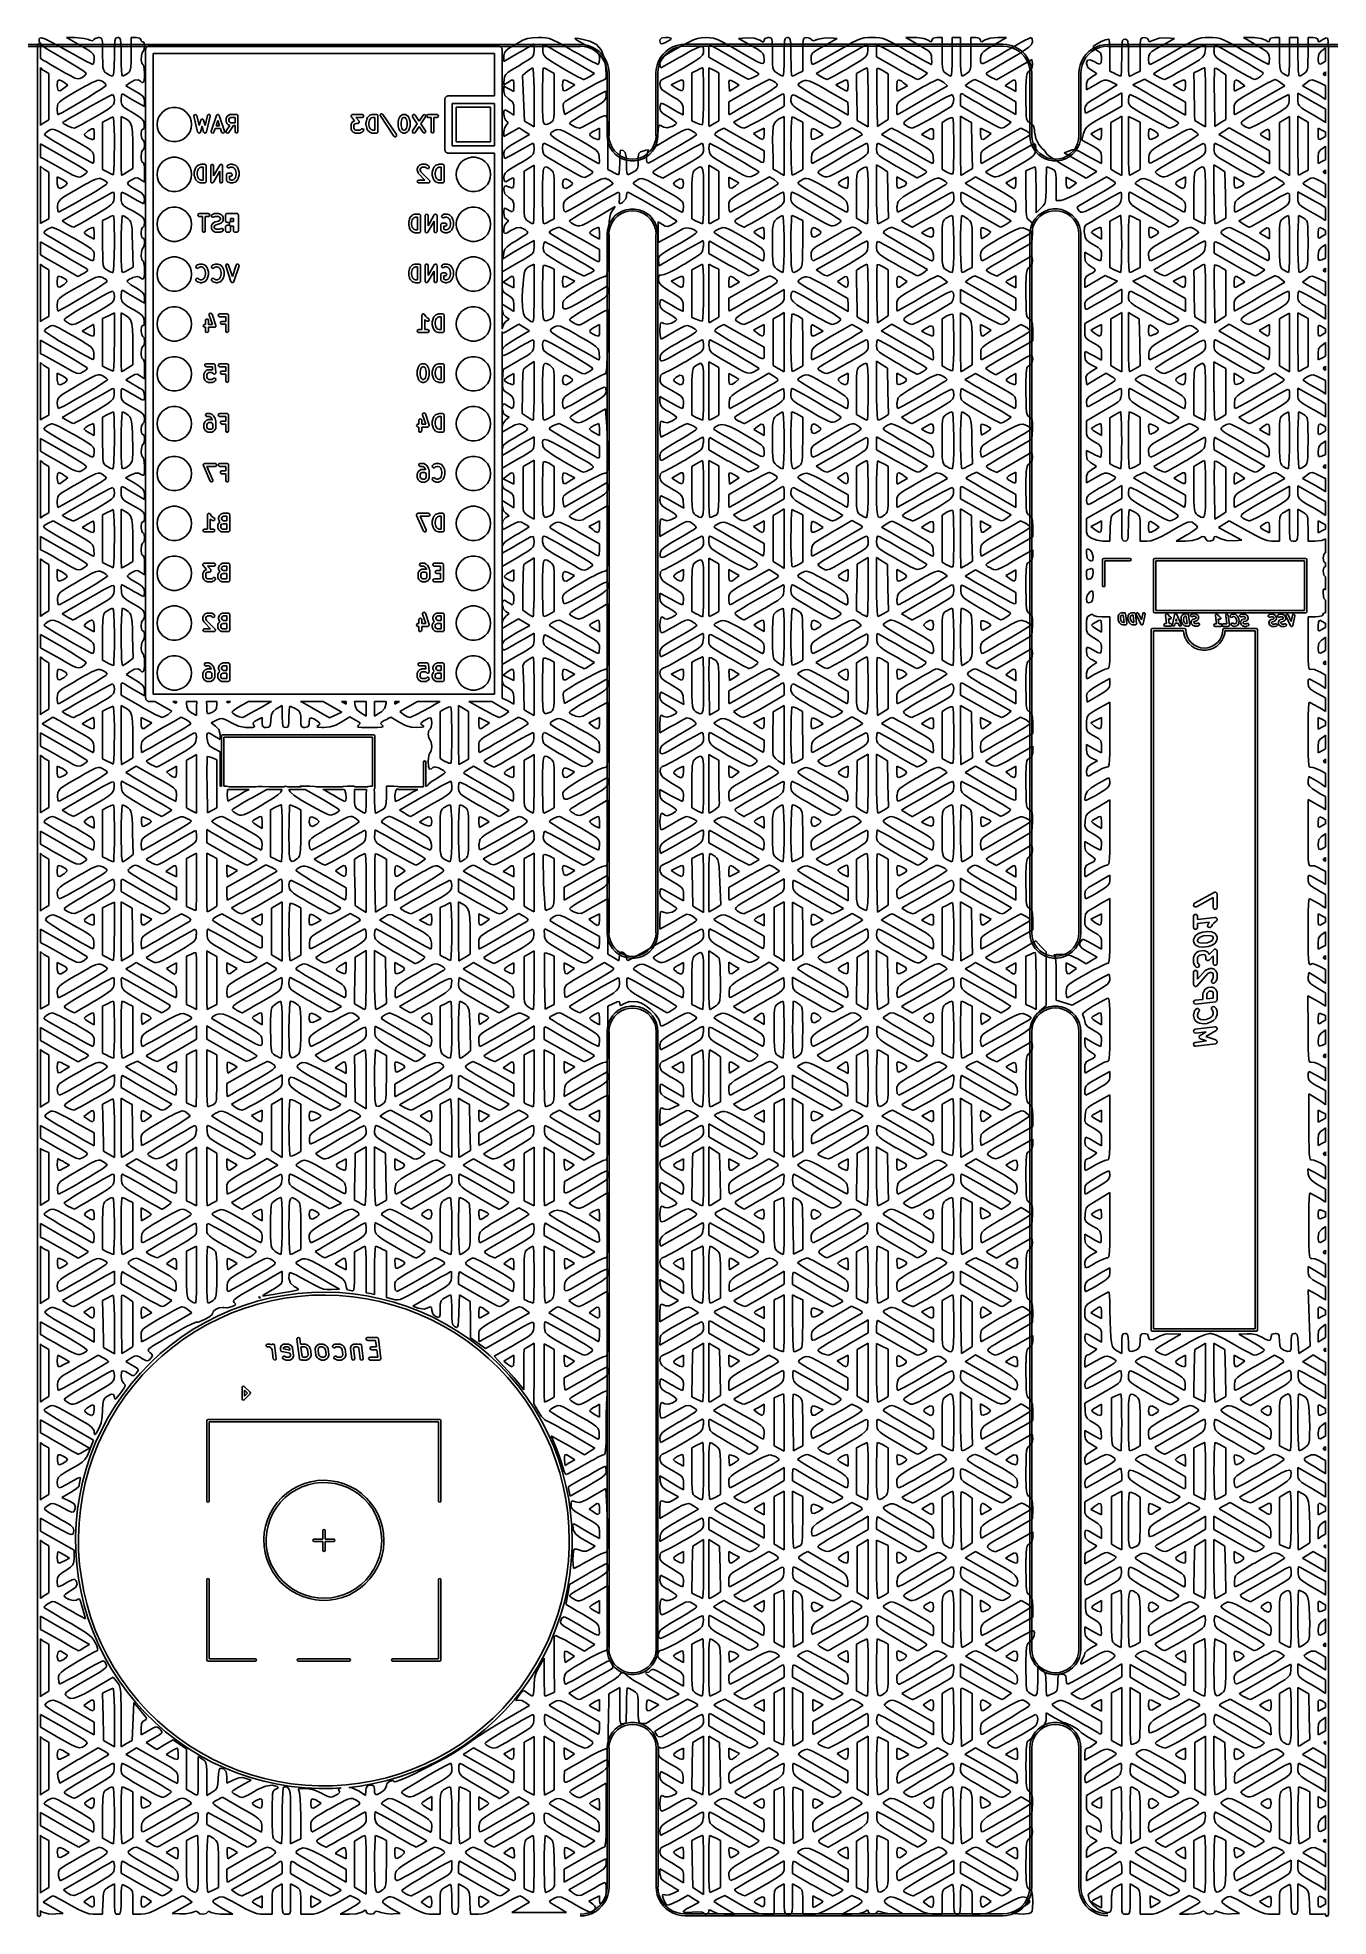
# Model space of a CAD drawing. Extents: x 19 to 403, y -177 to -75.
# Drawn here: x 156.6 to 222.4, y -177.1 to -81.4 of the extents above; entities that cross this region are included whole.
import ezdxf

# ---------------------------------------------------------------- set-up
doc = ezdxf.new("R2010")
doc.units = 0
doc.layers.add('BLACK', color=7, linetype='CONTINUOUS')

msp = doc.modelspace()

# ---------------------------------------------------------------- linework, layer by layer
at = {"layer": 'BLACK', "linetype": 'CONTINUOUS'}
for p, q in [((158.091, -81.3638), (158.536, -81.3626)), ((158.536, -81.3626), (158.687, -81.3675)), ((159.551, -81.4), (159.723, -81.3613)), ((159.723, -81.3613), (159.765, -81.3618)), ((159.765, -81.3618), (159.845, -81.3771)), ((160.626, -81.3718), (160.7, -81.3613)), ((160.7, -81.3613), (160.741, -81.3636)), ((161.384, -82.2117), (161.384, -81.3613)), ((161.384, -81.3613), (161.64, -81.3613)), ((161.64, -81.3613), (161.828, -81.3905)), ((181.822, -81.3702), (182.14, -81.3613)), ((182.14, -81.3613), (182.322, -81.3628)), ((182.322, -81.3628), (182.513, -81.3756)), ((188.416, -81.3805), (188.622, -81.3613)), ((188.622, -81.3613), (188.757, -81.3641)), ((190.44, -81.3694), (190.662, -81.3613)), ((190.662, -81.3613), (190.68, -81.3614)), ((190.68, -81.3614), (190.878, -81.3687)), ((193.664, -81.4082), (193.839, -81.3613)), ((193.839, -81.3613), (193.884, -81.3617)), ((193.884, -81.3617), (193.967, -81.3763)), ((194.749, -81.3718), (194.823, -81.3613)), ((194.823, -81.3613), (194.865, -81.3636)), ((195.705, -81.3674), (195.799, -81.3613)), ((195.799, -81.3613), (195.938, -81.3848)), ((198.906, -81.3639), (199.134, -81.3613)), ((199.134, -81.3613), (199.325, -81.3629)), ((199.325, -81.3629), (199.516, -81.3757)), ((200.852, -81.363), (201.325, -81.3622)), ((201.494, -81.7277), (200.852, -81.363)), ((201.325, -81.3622), (201.414, -81.3637)), ((202.234, -81.3974), (202.434, -81.3613)), ((202.434, -81.3613), (202.691, -81.3613)), ((202.691, -81.3613), (202.691, -82.2067)), ((203.204, -82.3448), (203.204, -81.3613)), ((203.204, -81.3613), (203.632, -81.3613)), ((203.632, -81.3613), (203.632, -82.3448)), ((204.164, -82.1863), (204.152, -81.3613)), ((204.152, -81.3613), (204.405, -81.3613)), ((204.405, -81.3613), (204.587, -81.3897)), ((205.148, -81.3911), (205.511, -81.3629)), ((205.511, -81.3629), (205.983, -81.3644)), ((207.118, -81.4025), (207.223, -81.3613)), ((207.223, -81.3613), (207.282, -81.4178)), ((212.899, -81.3666), (212.996, -81.3613)), ((212.996, -81.3613), (213.136, -81.3864)), ((216.09, -81.3642), (216.312, -81.3613)), ((216.312, -81.3613), (216.492, -81.3629)), ((216.492, -81.3629), (216.682, -81.3758)), ((218.042, -81.3644), (218.515, -81.3629)), ((218.515, -81.3629), (218.599, -81.3641)), ((219.424, -81.3974), (219.624, -81.3613)), ((219.624, -81.3613), (219.881, -81.3613)), ((219.881, -81.3613), (219.881, -82.2117)), ((220.394, -82.3448), (220.394, -81.3613)), ((220.394, -81.3613), (220.821, -81.3613)), ((220.821, -81.3613), (220.821, -82.3448)), ((221.335, -82.2117), (221.335, -81.3613)), ((221.335, -81.3613), (221.591, -81.3613)), ((221.591, -81.3613), (221.778, -81.3904)), ((81.9668, -81.7088), (184.249, -81.7098)), ((184.249, -81.8098), (81.9668, -81.8088)), ((156.616, -81.759), (156.62, -81.7334)), ((156.616, -177.009), (156.616, -81.759)), ((156.62, -81.7334), (156.653, -81.6941)), ((156.653, -81.6941), (156.704, -81.6852)), ((156.691, -81.4797), (156.721, -81.3979)), ((156.695, -81.5536), (156.691, -81.4797)), ((156.743, -81.6521), (156.695, -81.5536)), ((156.704, -81.6852), (156.748, -81.7108)), ((156.721, -81.3979), (156.815, -81.3792)), ((156.874, -81.7777), (156.743, -81.6521)), ((156.748, -81.7108), (156.766, -81.759)), ((156.766, -81.759), (156.766, -82.4252)), ((156.815, -81.3792), (156.99, -81.4291)), ((157.105, -81.9433), (156.874, -81.7777)), ((156.99, -81.4291), (157.26, -81.5531)), ((157.453, -82.1616), (157.105, -81.9433)), ((157.26, -81.5531), (157.643, -81.7568)), ((157.911, -82.4302), (157.453, -82.1616)), ((157.643, -81.7568), (158.155, -82.0455)), ((158.797, -81.7634), (158.091, -81.3638)), ((158.155, -82.0455), (158.419, -82.196)), ((158.419, -82.196), (158.799, -82.4079)), ((158.687, -81.3675), (158.99, -81.4049)), ((159.126, -81.9541), (158.797, -81.7634)), ((158.99, -81.4049), (159.213, -81.4672)), ((159.333, -82.0911), (159.126, -81.9541)), ((159.213, -81.4672), (159.284, -81.4979)), ((159.284, -81.4979), (159.422, -81.5291)), ((159.446, -82.2017), (159.333, -82.0911)), ((159.422, -81.5291), (159.481, -81.4672)), ((159.493, -82.3133), (159.446, -82.2017)), ((159.481, -81.4672), (159.551, -81.4)), ((159.502, -82.4463), (159.493, -82.3133)), ((159.845, -81.3771), (159.893, -81.4379)), ((159.893, -81.4379), (159.919, -81.5755)), ((159.919, -81.5755), (159.928, -81.8213)), ((159.928, -81.8213), (159.93, -82.2067)), ((159.93, -82.2067), (159.93, -82.2753)), ((159.93, -82.2753), (159.933, -82.6418)), ((160.529, -82.1044), (160.534, -81.7597)), ((160.529, -82.3448), (160.529, -82.1044)), ((160.534, -81.7597), (160.548, -81.542)), ((160.548, -81.542), (160.577, -81.4224)), ((160.577, -81.4224), (160.626, -81.3718)), ((160.741, -81.3636), (160.801, -81.3914)), ((160.801, -81.3914), (160.839, -81.4745)), ((160.839, -81.4745), (160.86, -81.6418)), ((160.86, -81.6418), (160.869, -81.9223)), ((160.869, -81.9223), (160.871, -82.3448)), ((161.381, -82.6047), (161.384, -82.2117)), ((161.828, -81.3905), (161.897, -81.4947)), ((161.897, -81.4947), (161.909, -81.5558)), ((161.908, -82.2881), (161.9, -82.4869)), ((161.948, -82.1307), (161.908, -82.2881)), ((161.909, -81.5558), (161.982, -81.5751)), ((161.982, -82.0883), (161.948, -82.1307)), ((161.982, -81.5751), (161.984, -81.5741)), ((162.044, -81.9729), (161.982, -82.0883)), ((161.984, -81.5741), (162.044, -81.6108)), ((162.044, -81.6108), (162.068, -81.7789)), ((162.068, -81.7789), (162.044, -81.9729)), ((162.12, -81.9809), (162.125, -81.9601)), ((162.12, -115.001), (162.12, -81.9809)), ((162.125, -81.9387), (162.134, -81.9194)), ((162.125, -81.9601), (162.125, -81.9387)), ((162.134, -81.9194), (162.139, -81.8984)), ((162.139, -81.8984), (162.152, -81.8817)), ((162.152, -81.8817), (162.162, -81.8624)), ((162.162, -81.8624), (162.178, -81.849)), ((162.178, -81.849), (162.192, -81.8322)), ((162.192, -81.8322), (162.211, -81.8229)), ((162.211, -81.8229), (162.228, -81.8096)), ((162.228, -81.8096), (162.249, -81.8048)), ((162.249, -81.8048), (162.268, -81.7955)), ((162.268, -81.7955), (162.29, -81.7955)), ((162.29, -81.7955), (162.31, -81.7908)), ((162.31, -81.7908), (180.091, -81.7908)), ((179.9, -82.1718), (162.501, -82.1718)), ((162.501, -82.1718), (162.501, -114.811)), ((179.9, -84.3308), (179.9, -82.1718)), ((180.091, -81.7908), (180.112, -81.7956)), ((180.112, -81.7956), (180.133, -81.7956)), ((180.133, -81.7956), (180.152, -81.8049)), ((180.152, -81.8049), (180.173, -81.8098)), ((180.173, -81.8098), (180.19, -81.8231)), ((180.19, -81.8231), (180.209, -81.8324)), ((180.209, -81.8324), (180.223, -81.8492)), ((180.223, -81.8492), (180.239, -81.8627)), ((180.239, -81.8627), (180.249, -81.882)), ((180.249, -81.882), (180.262, -81.8987)), ((180.262, -81.8987), (180.267, -81.9197)), ((180.267, -81.9197), (180.276, -81.9391)), ((180.276, -81.9391), (180.276, -81.9604)), ((180.276, -81.9604), (180.281, -81.9813)), ((180.281, -81.9813), (180.281, -96.2188)), ((180.37, -82.314), (180.371, -82.2703)), ((180.37, -82.5749), (180.37, -82.314)), ((180.371, -82.2703), (180.398, -82.139)), ((180.398, -82.139), (180.485, -82.0223)), ((180.485, -82.0223), (180.663, -81.8887)), ((180.663, -81.8887), (180.962, -81.7072)), ((181.035, -82.1916), (180.733, -82.3655)), ((180.962, -81.7072), (181.042, -81.6609)), ((181.373, -81.9967), (181.035, -82.1916)), ((181.042, -81.6609), (181.34, -81.5002)), ((181.34, -81.5002), (181.578, -81.4099)), ((181.503, -81.9216), (181.373, -81.9967)), ((181.909, -81.6872), (181.503, -81.9216)), ((181.578, -81.4099), (181.822, -81.3702)), ((181.773, -82.3915), (181.866, -82.2843)), ((181.866, -82.2843), (181.902, -82.1683)), ((181.902, -82.1683), (181.908, -82.016)), ((181.908, -82.016), (181.909, -81.6872)), ((182.353, -81.8139), (182.352, -82.0139)), ((182.352, -82.0139), (182.355, -82.0402)), ((182.388, -81.717), (182.353, -81.8139)), ((182.355, -82.0402), (182.373, -82.1702)), ((182.373, -82.1702), (182.42, -82.2779)), ((182.404, -81.7158), (182.388, -81.717)), ((182.501, -81.7668), (182.404, -81.7158)), ((182.42, -82.2779), (182.518, -82.3849)), ((182.72, -81.8888), (182.501, -81.7668)), ((182.513, -81.3756), (182.69, -81.4121)), ((182.69, -81.4121), (182.886, -81.4849)), ((183.035, -82.0671), (182.72, -81.8888)), ((182.886, -81.4849), (183.132, -81.6064)), ((183.419, -82.2868), (183.035, -82.0671)), ((183.132, -81.6064), (183.463, -81.7891)), ((183.734, -82.4682), (183.419, -82.2868)), ((183.463, -81.7891), (183.908, -82.0455)), ((183.908, -82.0455), (184.164, -82.1926)), ((183.978, -81.4022), (184.01, -81.3977)), ((184.035, -81.4523), (183.978, -81.4022)), ((184.01, -81.3977), (184.168, -81.4121)), ((184.21, -81.5633), (184.035, -81.4523)), ((184.164, -82.1926), (184.542, -82.4057)), ((184.168, -81.4121), (184.409, -81.4511)), ((184.47, -81.7149), (184.21, -81.5633)), ((184.249, -81.7098), (184.249, -81.7098)), ((184.249, -81.7098), (184.46, -81.7249)), ((184.258, -81.8063), (184.249, -81.8098)), ((184.249, -81.8098), (184.249, -81.8098)), ((184.249, -81.8098), (184.249, -81.8098)), ((184.466, -81.8226), (184.258, -81.8063)), ((184.409, -81.4511), (184.748, -81.5376)), ((184.46, -81.7249), (184.666, -81.7697)), ((184.677, -81.8732), (184.466, -81.8226)), ((184.598, -81.786), (184.47, -81.7149)), ((184.911, -81.9634), (184.598, -81.786)), ((184.666, -81.7697), (184.863, -81.8434)), ((184.877, -81.9563), (184.677, -81.8732)), ((184.748, -81.5376), (185.093, -81.7167)), ((184.863, -81.8434), (185.049, -81.9445)), ((185.062, -82.0697), (184.877, -81.9563)), ((185.102, -82.0915), (184.911, -81.9634)), ((185.049, -81.9445), (185.218, -82.071)), ((185.227, -82.2106), (185.062, -82.0697)), ((185.093, -81.7167), (185.332, -81.9891)), ((185.202, -82.2001), (185.102, -82.0915)), ((185.239, -82.3193), (185.202, -82.2001)), ((185.218, -82.071), (185.367, -82.2202)), ((185.368, -82.3756), (185.227, -82.2106)), ((185.244, -82.4364), (185.239, -82.3193)), ((185.332, -81.9891), (185.482, -82.3782)), ((185.367, -82.2202), (185.493, -82.3891)), ((188.323, -81.5324), (188.333, -81.4552)), ((188.342, -81.6614), (188.323, -81.5324)), ((188.333, -81.4552), (188.416, -81.3805)), ((188.423, -81.6878), (188.342, -81.6614)), ((188.352, -82.3824), (188.479, -82.2135)), ((188.6, -81.6148), (188.423, -81.6878)), ((188.439, -82.3868), (188.599, -82.2654)), ((188.618, -82.2039), (188.477, -82.369)), ((188.479, -82.2135), (188.628, -82.0643)), ((188.599, -82.2654), (188.861, -82.104)), ((188.687, -81.569), (188.6, -81.6148)), ((188.783, -82.063), (188.618, -82.2039)), ((188.628, -82.0643), (188.797, -81.9379)), ((188.872, -81.4547), (188.687, -81.569)), ((188.757, -81.3641), (188.897, -81.3905)), ((188.968, -81.9496), (188.783, -82.063)), ((188.797, -81.9379), (188.982, -81.8368)), ((188.861, -82.104), (189.25, -81.8823)), ((188.897, -81.3905), (188.872, -81.4547)), ((189.169, -81.8666), (188.968, -81.9496)), ((188.982, -81.8368), (189.18, -81.763)), ((189.38, -81.8159), (189.169, -81.8666)), ((189.18, -81.763), (189.386, -81.7182)), ((189.25, -81.8823), (189.387, -81.8054)), ((189.431, -82.3046), (189.3, -82.3793)), ((189.588, -81.7996), (189.38, -81.8159)), ((189.386, -81.7182), (189.596, -81.7031)), ((189.387, -81.8054), (189.754, -81.6069)), ((189.868, -82.0577), (189.431, -82.3046)), ((189.596, -81.8031), (189.588, -81.7996)), ((189.596, -81.7031), (205.789, -81.7009)), ((189.596, -81.7031), (189.596, -81.7031)), ((205.789, -81.8009), (189.596, -81.8031)), ((189.596, -81.8031), (189.596, -81.8031)), ((189.596, -81.8031), (189.596, -81.8031)), ((189.754, -81.6069), (190.026, -81.4777)), ((190.179, -81.898), (189.868, -82.0577)), ((190.026, -81.4777), (190.241, -81.4034)), ((190.383, -81.8226), (190.179, -81.898)), ((190.241, -81.4034), (190.44, -81.3694)), ((190.345, -82.3872), (190.481, -82.2534)), ((190.499, -81.8288), (190.383, -81.8226)), ((190.481, -82.2534), (190.532, -82.1448)), ((190.545, -81.9138), (190.499, -81.8288)), ((190.532, -82.1448), (190.541, -82.0749)), ((190.541, -82.0749), (190.545, -81.9138)), ((190.818, -81.8235), (190.803, -82.023)), ((190.803, -82.023), (190.803, -82.3527)), ((190.854, -81.7294), (190.818, -81.8235)), ((190.867, -81.7294), (190.854, -81.7294)), ((191.208, -81.9229), (190.867, -81.7294)), ((190.878, -81.3687), (191.057, -81.3981)), ((191.057, -81.3981), (191.251, -81.463)), ((191.594, -82.1456), (191.208, -81.9229)), ((191.251, -81.463), (191.493, -81.5765)), ((191.493, -81.5765), (191.816, -81.7521)), ((191.999, -82.3815), (191.594, -82.1456)), ((191.816, -81.7521), (192.252, -82.0028)), ((192.252, -82.0028), (192.63, -82.2231)), ((192.324, -81.4041), (192.757, -81.3784)), ((192.975, -81.7734), (192.324, -81.4041)), ((192.63, -82.2231), (193.014, -82.4435)), ((192.757, -81.3784), (193.125, -81.3914)), ((193.288, -81.9555), (192.975, -81.7734)), ((193.125, -81.3914), (193.408, -81.4951)), ((193.481, -82.0864), (193.288, -81.9555)), ((193.408, -81.4951), (193.537, -81.5742)), ((193.581, -82.1964), (193.481, -82.0864)), ((193.537, -81.5742), (193.611, -81.5862)), ((193.62, -82.3161), (193.581, -82.1964)), ((193.611, -81.5862), (193.625, -81.4995)), ((193.625, -82.4453), (193.62, -82.3161)), ((193.625, -81.4995), (193.664, -81.4082)), ((193.967, -81.3763), (194.017, -81.4357)), ((194.017, -81.4357), (194.042, -81.5714)), ((194.042, -81.5714), (194.052, -81.815)), ((194.052, -81.815), (194.053, -82.1981)), ((194.053, -82.1981), (194.053, -82.3665)), ((194.652, -82.1044), (194.657, -81.7597)), ((194.652, -82.3448), (194.652, -82.1044)), ((194.657, -81.7597), (194.671, -81.542)), ((194.671, -81.542), (194.701, -81.4224)), ((194.701, -81.4224), (194.749, -81.3718)), ((194.865, -81.3636), (194.925, -81.3914)), ((194.925, -81.3914), (194.962, -81.4745)), ((194.962, -81.4745), (194.983, -81.6418)), ((194.983, -81.6418), (194.992, -81.9223)), ((194.992, -81.9223), (194.994, -82.3448)), ((195.592, -82.2144), (195.593, -82.0331)), ((195.592, -83.0674), (195.592, -82.2144)), ((195.593, -82.0331), (195.596, -81.7079)), ((195.596, -81.7079), (195.612, -81.5094)), ((195.612, -81.5094), (195.645, -81.4063)), ((195.645, -81.4063), (195.705, -81.3674)), ((195.938, -81.3848), (196.04, -81.4638)), ((196.03, -82.2904), (196.02, -82.4364)), ((196.078, -82.1769), (196.03, -82.2904)), ((196.04, -81.4638), (196.054, -81.493)), ((196.054, -81.493), (196.143, -81.5201)), ((196.194, -82.0663), (196.078, -82.1769)), ((196.143, -81.5201), (196.335, -81.4583)), ((196.408, -81.9295), (196.194, -82.0663)), ((196.335, -81.4583), (196.388, -81.4392)), ((196.388, -81.4392), (196.668, -81.3854)), ((196.683, -81.7736), (196.408, -81.9295)), ((196.594, -82.4764), (196.95, -82.2779)), ((196.668, -81.3854), (196.97, -81.3772)), ((197.346, -81.4041), (196.683, -81.7736)), ((196.95, -82.2779), (197.356, -82.0455)), ((196.97, -81.3772), (197.346, -81.4041)), ((197.356, -82.0455), (197.733, -81.8281)), ((197.948, -82.2263), (197.528, -82.4665)), ((197.733, -81.8281), (198.081, -81.6336)), ((198.317, -82.0165), (197.948, -82.2263)), ((198.081, -81.6336), (198.339, -81.5024)), ((198.61, -81.8516), (198.317, -82.0165)), ((198.339, -81.5024), (198.542, -81.422)), ((198.542, -81.422), (198.72, -81.38)), ((198.801, -81.7465), (198.61, -81.8516)), ((198.72, -81.38), (198.906, -81.3639)), ((198.768, -82.3656), (198.856, -82.26)), ((198.861, -81.7158), (198.801, -81.7465)), ((198.856, -82.26), (198.896, -82.1499)), ((198.904, -81.7704), (198.861, -81.7158)), ((198.896, -82.1499), (198.912, -82.0139)), ((198.916, -81.9438), (198.904, -81.7704)), ((198.912, -82.0139), (198.916, -81.9438)), ((199.933, -82.0106), (199.355, -81.6887)), ((199.355, -81.6887), (199.356, -81.9438)), ((199.356, -81.9438), (199.356, -82.0168)), ((199.356, -82.0168), (199.357, -82.3448)), ((199.516, -81.3757), (199.694, -81.4123)), ((199.694, -81.4123), (199.889, -81.4851)), ((199.889, -81.4851), (200.136, -81.6066)), ((200.283, -82.2083), (199.933, -82.0106)), ((200.136, -81.6066), (200.465, -81.7893)), ((200.703, -82.4498), (200.283, -82.2083)), ((200.465, -81.7893), (200.91, -82.0455)), ((200.91, -82.0455), (201.169, -82.1943)), ((201.169, -82.1943), (201.542, -82.4068)), ((201.414, -81.3637), (201.756, -81.4049)), ((201.806, -81.9101), (201.494, -81.7277)), ((201.756, -81.4049), (201.988, -81.4945)), ((201.998, -82.0435), (201.806, -81.9101)), ((201.988, -81.4945), (202.086, -81.5597)), ((202.101, -82.1597), (201.998, -82.0435)), ((202.086, -81.5597), (202.162, -81.5798)), ((202.147, -82.2904), (202.101, -82.1597)), ((202.161, -82.411), (202.147, -82.2904)), ((202.162, -81.5798), (202.178, -81.4945)), ((202.178, -81.4945), (202.234, -81.3974)), ((202.691, -82.2067), (202.691, -82.2753)), ((202.691, -82.2753), (202.694, -82.6418)), ((204.166, -82.5726), (204.164, -82.1863)), ((204.587, -81.3897), (204.658, -81.4945)), ((204.658, -81.4945), (204.663, -81.5597)), ((204.667, -82.2917), (204.658, -82.4424)), ((204.663, -81.5597), (204.711, -81.5798)), ((204.712, -82.175), (204.667, -82.2917)), ((204.711, -81.5798), (204.848, -81.4945)), ((204.823, -82.0625), (204.712, -82.175)), ((205.029, -81.9239), (204.823, -82.0625)), ((204.848, -81.4945), (204.886, -81.4712)), ((204.886, -81.4712), (205.148, -81.3911)), ((205.321, -81.7506), (205.029, -81.9239)), ((205.191, -82.4863), (205.544, -82.2843)), ((205.983, -81.3644), (205.321, -81.7506)), ((205.544, -82.2843), (206.025, -82.0035)), ((205.789, -81.7009), (205.789, -81.7009)), ((205.789, -81.7009), (205.789, -81.7009)), ((205.789, -81.7009), (206, -81.716)), ((205.798, -81.7973), (205.789, -81.8009)), ((206.005, -81.8137), (205.798, -81.7973)), ((206, -81.716), (206.206, -81.7608)), ((206.217, -81.8643), (206.005, -81.8137)), ((206.025, -82.0035), (206.207, -81.8982)), ((206.584, -82.1989), (206.14, -82.4608)), ((206.206, -81.7608), (206.403, -81.8346)), ((206.207, -81.8982), (206.581, -81.6863)), ((206.417, -81.9474), (206.217, -81.8643)), ((206.403, -81.8346), (206.589, -81.9357)), ((206.602, -82.0608), (206.417, -81.9474)), ((206.581, -81.6863), (206.895, -81.5159)), ((206.899, -82.0015), (206.584, -82.1989)), ((206.589, -81.9357), (206.757, -82.0621)), ((206.767, -82.2017), (206.602, -82.0608)), ((206.757, -82.0621), (206.907, -82.2113)), ((206.908, -82.3668), (206.767, -82.2017)), ((206.895, -81.5159), (207.118, -81.4025)), ((207.106, -81.8523), (206.899, -82.0015)), ((206.907, -82.2113), (207.033, -82.3802)), ((207.227, -81.7348), (207.106, -81.8523)), ((207.283, -81.6327), (207.227, -81.7348)), ((207.282, -81.4178), (207.293, -81.5842)), ((207.293, -81.5842), (207.283, -81.6327)), ((209.895, -82.388), (210.021, -82.2191)), ((210.161, -82.2095), (210.02, -82.3745)), ((210.021, -82.2191), (210.17, -82.0699)), ((210.326, -82.0685), (210.161, -82.2095)), ((210.17, -82.0699), (210.339, -81.9434)), ((210.511, -81.9551), (210.326, -82.0685)), ((210.339, -81.9434), (210.524, -81.8423)), ((210.388, -81.8296), (210.43, -81.7738)), ((210.457, -81.9372), (210.388, -81.8296)), ((210.43, -81.7738), (210.586, -81.6727)), ((210.602, -82.03), (210.457, -81.9372)), ((210.711, -81.8721), (210.511, -81.9551)), ((210.524, -81.8423), (210.722, -81.7685)), ((210.586, -81.6727), (210.802, -81.5658)), ((210.755, -82.1415), (210.602, -82.03)), ((210.922, -81.8214), (210.711, -81.8721)), ((210.722, -81.7685), (210.928, -81.7237)), ((210.812, -82.3259), (210.755, -82.1415)), ((210.802, -81.5658), (211.02, -81.4813)), ((211.13, -81.805), (210.922, -81.8214)), ((210.928, -81.7237), (211.13, -81.7092)), ((211.02, -81.4813), (211.182, -81.4469)), ((211.13, -81.7092), (211.137, -81.7062)), ((211.139, -81.8087), (211.13, -81.805)), ((211.137, -81.7062), (211.143, -81.7087)), ((335.122, -81.8069), (211.139, -81.8087)), ((211.139, -81.8087), (211.139, -81.8087)), ((211.143, -81.7087), (335.122, -81.7069)), ((211.182, -81.4469), (211.197, -81.4741)), ((211.197, -81.4741), (211.221, -81.6351)), ((211.221, -81.6351), (211.237, -81.9085)), ((211.237, -81.9085), (211.243, -82.2571)), ((211.243, -82.2571), (211.243, -83.0674)), ((211.842, -82.2103), (211.846, -81.8566)), ((211.842, -82.3876), (211.842, -82.2103)), ((211.846, -81.8566), (211.86, -81.633)), ((211.86, -81.633), (211.889, -81.5099)), ((211.889, -81.5099), (211.938, -81.4577)), ((211.938, -81.4577), (212.013, -81.4469)), ((212.013, -81.4469), (212.045, -81.448)), ((212.045, -81.448), (212.109, -81.4713)), ((212.109, -81.4713), (212.15, -81.5473)), ((212.15, -81.5473), (212.172, -81.7057)), ((212.172, -81.7057), (212.182, -81.9759)), ((212.182, -81.9759), (212.184, -82.3876)), ((212.782, -82.2144), (212.783, -82.0131)), ((212.782, -83.0674), (212.782, -82.2144)), ((212.783, -82.0131), (212.787, -81.6951)), ((212.787, -81.6951), (212.802, -81.5022)), ((212.802, -81.5022), (212.837, -81.4031)), ((212.837, -81.4031), (212.899, -81.3666)), ((213.136, -81.3864), (213.21, -81.4918)), ((213.21, -81.4918), (213.223, -81.5652)), ((213.22, -82.2904), (213.21, -82.4364)), ((213.268, -82.1769), (213.22, -82.2904)), ((213.223, -81.5652), (213.295, -81.5693)), ((213.384, -82.0663), (213.268, -82.1769)), ((213.295, -81.5693), (213.471, -81.4873)), ((213.598, -81.9295), (213.384, -82.0663)), ((213.471, -81.4873), (213.757, -81.3981)), ((213.873, -81.7736), (213.598, -81.9295)), ((213.757, -81.3981), (214.134, -81.3782)), ((213.778, -82.4755), (214.134, -82.2773)), ((214.536, -81.4041), (213.873, -81.7736)), ((214.134, -81.3782), (214.536, -81.4041)), ((214.134, -82.2773), (214.541, -82.0455)), ((214.541, -82.0455), (214.904, -81.8376)), ((215.099, -82.2448), (214.722, -82.4613)), ((214.904, -81.8376), (215.258, -81.6404)), ((215.451, -82.045), (215.099, -82.2448)), ((215.258, -81.6404), (215.521, -81.5068)), ((215.747, -81.8787), (215.451, -82.045)), ((215.521, -81.5068), (215.726, -81.4246)), ((215.726, -81.4246), (215.905, -81.3812)), ((215.96, -81.7627), (215.747, -81.8787)), ((215.905, -81.3812), (216.09, -81.3642)), ((215.958, -82.3656), (216.046, -82.26)), ((216.054, -81.7158), (215.96, -81.7627)), ((216.046, -82.26), (216.086, -82.1499)), ((216.095, -81.7704), (216.054, -81.7158)), ((216.086, -82.1499), (216.102, -82.0139)), ((216.106, -81.9439), (216.095, -81.7704)), ((216.102, -82.0139), (216.106, -81.9439)), ((216.549, -81.9439), (216.545, -82.0211)), ((216.545, -82.0211), (216.546, -82.0754)), ((216.546, -82.0754), (216.556, -82.1947)), ((216.555, -81.8158), (216.549, -81.9439)), ((216.6, -81.7469), (216.555, -81.8158)), ((216.556, -82.1947), (216.598, -82.2949)), ((216.598, -82.2949), (216.695, -82.397)), ((216.695, -81.7779), (216.6, -81.7469)), ((216.682, -81.3758), (216.86, -81.4125)), ((216.929, -81.907), (216.695, -81.7779)), ((216.86, -81.4125), (217.056, -81.4854)), ((217.242, -82.0842), (216.929, -81.907)), ((217.056, -81.4854), (217.305, -81.6069)), ((217.603, -82.2913), (217.242, -82.0842)), ((217.305, -81.6069), (217.637, -81.7895)), ((217.98, -82.5102), (217.603, -82.2913)), ((217.637, -81.7895), (218.085, -82.0455)), ((218.705, -81.7506), (218.042, -81.3644)), ((218.085, -82.0455), (218.349, -82.1968)), ((218.349, -82.1968), (218.723, -82.4084)), ((218.599, -81.3641), (218.945, -81.4045)), ((219.021, -81.9393), (218.705, -81.7506)), ((218.945, -81.4045), (219.178, -81.4945)), ((219.217, -82.0748), (219.021, -81.9393)), ((219.178, -81.4945), (219.275, -81.5597)), ((219.32, -82.1869), (219.217, -82.0748)), ((219.275, -81.5597), (219.352, -81.5798)), ((219.361, -82.3052), (219.32, -82.1869)), ((219.352, -81.5798), (219.368, -81.4945)), ((219.368, -82.4333), (219.361, -82.3052)), ((219.368, -81.4945), (219.424, -81.3974)), ((219.881, -82.2117), (219.884, -82.5934)), ((221.332, -82.6047), (221.335, -82.2117)), ((221.778, -81.3904), (221.848, -81.4945)), ((221.848, -81.4945), (221.853, -81.5597)), ((221.883, -82.201), (221.848, -82.4352)), ((221.853, -81.5597), (221.901, -81.5798)), ((222.02, -82.0435), (221.883, -82.201)), ((221.901, -81.5798), (222.038, -81.4945)), ((222.104, -81.9892), (222.02, -82.0435)), ((222.038, -81.4945), (222.086, -81.4613)), ((222.086, -81.4613), (222.257, -81.3738)), ((222.221, -81.8895), (222.104, -81.9892)), ((222.221, -82.5659), (222.221, -81.8895)), ((222.257, -81.3738), (222.34, -81.4168)), ((222.361, -81.6089), (222.338, -81.6901)), ((222.338, -81.6901), (222.353, -81.6991)), ((222.34, -81.4168), (222.361, -81.5995)), ((222.353, -81.6991), (222.371, -81.7473)), ((222.361, -81.5995), (222.361, -81.6089)), ((222.371, -81.7473), (222.371, -120.098)), ((156.766, -82.4252), (156.958, -82.5412)), ((156.892, -83.0152), (156.766, -82.8913)), ((156.766, -82.8913), (156.766, -85.841)), ((156.937, -83.0426), (156.892, -83.0152)), ((157.193, -83.1942), (156.937, -83.0426)), ((156.958, -82.5412), (157.031, -82.5849)), ((157.031, -82.5849), (157.28, -82.7306)), ((157.193, -85.5599), (157.193, -83.1942)), ((157.28, -82.7306), (157.604, -82.918)), ((157.604, -82.918), (157.952, -83.1175)), ((158.313, -82.6662), (157.911, -82.4302)), ((157.952, -83.1175), (157.978, -83.1322)), ((157.978, -83.1322), (158.303, -83.3146)), ((158.656, -82.8769), (158.313, -82.6662)), ((158.916, -83.0461), (158.656, -82.8769)), ((158.799, -82.4079), (159.111, -82.577)), ((159.067, -83.158), (158.916, -83.0461)), ((159.026, -83.2882), (159.096, -83.1921)), ((159.096, -83.1921), (159.067, -83.158)), ((159.111, -82.577), (159.329, -82.6891)), ((159.329, -82.6891), (159.426, -82.7297)), ((159.426, -82.7297), (159.433, -82.7285)), ((159.433, -82.7285), (159.482, -82.6378)), ((159.482, -82.6378), (159.502, -82.4463)), ((159.933, -82.6418), (159.948, -82.8796)), ((159.948, -82.8796), (159.983, -83.0258)), ((159.983, -83.0258), (160.044, -83.117)), ((160.044, -83.117), (160.141, -83.1902)), ((160.141, -83.1902), (160.31, -83.285)), ((160.465, -83.301), (160.499, -83.1269)), ((160.499, -83.1269), (160.521, -82.8035)), ((160.521, -82.8035), (160.529, -82.3448)), ((160.871, -82.3448), (160.875, -82.7106)), ((160.875, -82.7106), (160.89, -83.0313)), ((160.89, -83.0313), (160.911, -83.2485)), ((160.911, -83.2485), (160.937, -83.3283)), ((161.03, -83.2944), (161.194, -83.1952)), ((161.194, -83.1952), (161.279, -83.1233)), ((161.279, -83.1233), (161.335, -83.0239)), ((161.335, -83.0239), (161.367, -82.8633)), ((161.367, -82.8633), (161.381, -82.6047)), ((161.9, -82.4869), (161.925, -82.6574)), ((161.925, -82.6574), (161.982, -82.7297)), ((161.982, -82.7297), (162.018, -82.7716)), ((162.018, -82.7716), (162.054, -82.9425)), ((162.054, -82.9425), (162.068, -83.2001)), ((162.068, -83.2001), (162.061, -83.3876)), ((180.733, -82.3655), (180.37, -82.5749)), ((180.408, -83.3634), (180.469, -83.2466)), ((180.469, -83.2466), (180.596, -83.1275)), ((180.596, -83.1275), (180.817, -82.9797)), ((180.817, -82.9797), (181.16, -82.7769)), ((181.16, -82.7769), (181.31, -82.6897)), ((181.31, -82.6897), (181.597, -82.5175)), ((181.549, -83.0936), (181.317, -83.2856)), ((181.721, -82.9649), (181.549, -83.0936)), ((181.597, -82.5175), (181.773, -82.3915)), ((181.837, -82.9023), (181.721, -82.9649)), ((181.845, -82.9012), (181.837, -82.9023)), ((181.866, -82.982), (181.845, -82.9012)), ((181.884, -83.2065), (181.866, -82.982)), ((181.898, -83.5475), (181.884, -83.2065)), ((182.359, -83.1484), (182.347, -83.4662)), ((182.374, -82.9519), (182.359, -83.1484)), ((182.388, -82.9007), (182.374, -82.9519)), ((182.489, -82.9402), (182.388, -82.9007)), ((182.668, -83.0363), (182.489, -82.9402)), ((182.518, -82.3849), (182.692, -82.5128)), ((182.687, -83.0475), (182.668, -83.0363)), ((182.935, -83.1942), (182.687, -83.0475)), ((182.692, -82.5128), (182.965, -82.683)), ((182.935, -84.4027), (182.935, -83.1942)), ((182.965, -82.683), (183.363, -82.9172)), ((183.363, -82.9172), (183.443, -82.9639)), ((183.443, -82.9639), (183.805, -83.171)), ((184.985, -83.1902), (183.734, -82.4682)), ((183.805, -83.171), (184.111, -83.3394)), ((184.542, -82.4057), (184.854, -82.576)), ((184.751, -83.3442), (184.985, -83.1902)), ((184.854, -82.576), (185.071, -82.6888)), ((185.071, -82.6888), (185.168, -82.7297)), ((185.168, -82.7297), (185.177, -82.7277)), ((185.177, -82.7277), (185.225, -82.6318)), ((185.225, -82.6318), (185.244, -82.4364)), ((185.482, -82.5607), (185.368, -82.3756)), ((185.482, -82.3782), (185.562, -82.9072)), ((185.565, -82.7612), (185.482, -82.5607)), ((185.493, -82.3891), (185.594, -82.5743)), ((185.562, -82.9072), (185.571, -83.0253)), ((185.615, -82.9722), (185.565, -82.7612)), ((185.571, -83.0253), (185.577, -83.1902)), ((185.577, -83.1902), (185.581, -83.307)), ((185.594, -82.5743), (185.668, -82.772)), ((185.632, -83.1799), (185.615, -82.9722)), ((185.628, -83.1886), (185.632, -83.1799)), ((185.628, -86.3554), (185.628, -83.1886)), ((185.628, -83.1886), (185.628, -83.1886)), ((185.628, -83.1886), (185.628, -83.1886)), ((185.668, -82.772), (185.713, -82.9781)), ((185.713, -82.9781), (185.728, -83.1886)), ((185.728, -83.1886), (185.728, -83.1886)), ((185.728, -83.1886), (185.728, -86.3554)), ((188.118, -83.1819), (188.133, -82.9714)), ((188.119, -86.3554), (188.118, -83.1819)), ((188.118, -83.1819), (188.118, -83.1819)), ((188.118, -83.1819), (188.118, -83.1819)), ((188.133, -82.9714), (188.177, -82.7652)), ((188.177, -82.7652), (188.251, -82.5676)), ((188.23, -82.9655), (188.214, -83.1732)), ((188.214, -83.1732), (188.218, -83.1818)), ((188.218, -83.1818), (188.219, -86.3554)), ((188.281, -82.7545), (188.23, -82.9655)), ((188.251, -82.5676), (188.352, -82.3824)), ((188.364, -82.554), (188.281, -82.7545)), ((188.323, -82.652), (188.326, -82.5913)), ((188.334, -82.8289), (188.323, -82.652)), ((188.326, -82.5913), (188.356, -82.4887)), ((188.358, -82.9007), (188.334, -82.8289)), ((188.356, -82.4887), (188.439, -82.3868)), ((188.441, -82.8605), (188.358, -82.9007)), ((188.477, -82.369), (188.364, -82.554)), ((188.644, -82.7499), (188.441, -82.8605)), ((188.939, -82.5844), (188.644, -82.7499)), ((188.823, -83.3088), (189.148, -83.1306)), ((189.3, -82.3793), (188.939, -82.5844)), ((189.148, -83.1306), (189.52, -82.917)), ((189.52, -82.917), (189.736, -82.7894)), ((189.736, -82.7894), (190.103, -82.5609)), ((190.2, -83.0312), (189.948, -83.1617)), ((189.948, -83.1617), (189.948, -85.61)), ((190.103, -82.5609), (190.345, -82.3872)), ((190.386, -82.9419), (190.2, -83.0312)), ((190.496, -82.901), (190.386, -82.9419)), ((190.5, -82.9007), (190.496, -82.901)), ((190.515, -82.9816), (190.5, -82.9007)), ((190.528, -83.2058), (190.515, -82.9816)), ((190.539, -83.5455), (190.528, -83.2058)), ((190.803, -82.3527), (191.765, -82.9047)), ((191.06, -83.029), (190.803, -82.8963)), ((190.803, -82.8963), (190.803, -84.3952)), ((191.316, -83.1617), (191.06, -83.029)), ((191.316, -84.3782), (191.316, -83.1617)), ((191.765, -82.9047), (191.822, -82.9372)), ((191.822, -82.9372), (192.184, -83.1419)), ((192.397, -82.6148), (191.999, -82.3815)), ((192.184, -83.1419), (192.22, -83.1617)), ((192.22, -83.1617), (192.49, -83.3111)), ((192.759, -82.8295), (192.397, -82.6148)), ((193.059, -83.0097), (192.759, -82.8295)), ((193.014, -82.4435), (193.284, -82.5903)), ((193.271, -83.1394), (193.059, -83.0097)), ((193.14, -83.362), (193.3, -83.2722)), ((193.366, -83.2028), (193.271, -83.1394)), ((193.284, -82.5903), (193.46, -82.67)), ((193.3, -83.2722), (193.369, -83.2061)), ((193.369, -83.2061), (193.366, -83.2028)), ((193.46, -82.67), (193.562, -82.689)), ((193.562, -82.689), (193.611, -82.6536)), ((193.611, -82.6536), (193.625, -82.5702)), ((193.625, -82.5702), (193.625, -82.4453)), ((194.053, -82.3665), (194.058, -82.694)), ((194.058, -82.694), (194.075, -82.9021)), ((194.075, -82.9021), (194.115, -83.028)), ((194.115, -83.028), (194.188, -83.1088)), ((194.188, -83.1088), (194.301, -83.1816)), ((194.301, -83.1816), (194.321, -83.1928)), ((194.321, -83.1928), (194.345, -83.2061)), ((194.345, -83.2061), (194.499, -83.2889)), ((194.601, -83.3283), (194.62, -83.2574)), ((194.62, -83.2574), (194.636, -83.0475)), ((194.636, -83.0475), (194.648, -82.7321)), ((194.648, -82.7321), (194.652, -82.3448)), ((194.994, -82.3448), (194.997, -82.7106)), ((194.997, -82.7106), (195.007, -83.0313)), ((195.007, -83.0313), (195.022, -83.2485)), ((195.022, -83.2485), (195.041, -83.3283)), ((195.155, -83.2872), (195.34, -83.1979)), ((195.34, -83.1979), (195.592, -83.0674)), ((196.02, -82.4364), (196.021, -82.4704)), ((196.021, -82.4704), (196.046, -82.6546)), ((196.046, -82.6546), (196.097, -82.7297)), ((196.097, -82.7297), (196.141, -82.7137)), ((196.141, -82.7137), (196.316, -82.6265)), ((197.528, -82.4665), (196.275, -83.1867)), ((196.275, -83.1867), (196.511, -83.3425)), ((196.316, -82.6265), (196.594, -82.4764)), ((197.211, -83.3082), (197.531, -83.1303)), ((197.531, -83.1303), (197.902, -82.9172)), ((197.902, -82.9172), (197.98, -82.8713)), ((197.98, -82.8713), (198.355, -82.6497)), ((198.575, -83.0488), (198.325, -83.1968)), ((198.325, -83.1968), (198.337, -83.7987)), ((198.355, -82.6497), (198.609, -82.4883)), ((198.759, -82.9484), (198.575, -83.0488)), ((198.609, -82.4883), (198.768, -82.3656)), ((198.872, -82.9012), (198.759, -82.9484)), ((198.877, -82.9007), (198.872, -82.9012)), ((198.893, -82.9817), (198.877, -82.9007)), ((198.908, -83.2064), (198.893, -82.9817)), ((198.919, -83.5476), (198.908, -83.2064)), ((199.357, -82.3448), (200.372, -82.9221)), ((199.37, -83.1968), (199.367, -83.5242)), ((199.377, -82.9892), (199.37, -83.1968)), ((199.385, -82.9286), (199.377, -82.9892)), ((199.472, -82.9445), (199.385, -82.9286)), ((199.646, -83.0261), (199.472, -82.9445)), ((199.685, -83.0477), (199.646, -83.0261)), ((199.953, -83.2001), (199.685, -83.0477)), ((199.954, -84.3676), (199.953, -83.2001)), ((200.372, -82.9221), (200.476, -82.9811)), ((200.476, -82.9811), (200.842, -83.1843)), ((201.119, -82.6913), (200.703, -82.4498)), ((200.842, -83.1843), (201.148, -83.3484)), ((201.229, -82.7559), (201.119, -82.6913)), ((201.947, -83.1795), (201.229, -82.7559)), ((201.542, -82.4068), (201.846, -82.5765)), ((201.742, -83.3375), (201.947, -83.1795)), ((201.846, -82.5765), (202.054, -82.689)), ((202.054, -82.689), (202.14, -82.7297)), ((202.14, -82.7297), (202.148, -82.7245)), ((202.148, -82.7245), (202.167, -82.616)), ((202.167, -82.616), (202.161, -82.411)), ((202.694, -82.6418), (202.709, -82.8796)), ((202.709, -82.8796), (202.744, -83.0258)), ((202.744, -83.0258), (202.805, -83.117)), ((202.805, -83.117), (202.887, -83.1795)), ((202.887, -83.1795), (202.902, -83.1902)), ((202.902, -83.1902), (203.061, -83.2863)), ((203.158, -83.3283), (203.175, -83.2574)), ((203.175, -83.2574), (203.19, -83.0475)), ((203.19, -83.0475), (203.2, -82.7321)), ((203.2, -82.7321), (203.204, -82.3448)), ((203.632, -82.3448), (203.637, -82.7107)), ((203.637, -82.7107), (203.653, -83.0313)), ((203.653, -83.0313), (203.678, -83.2485)), ((203.678, -83.2485), (203.708, -83.3283)), ((203.814, -83.2843), (203.979, -83.1698)), ((203.979, -83.1698), (204.065, -83.0901)), ((204.065, -83.0901), (204.124, -82.9861)), ((204.124, -82.9861), (204.155, -82.8264)), ((204.155, -82.8264), (204.166, -82.5726)), ((204.658, -82.4424), (204.658, -82.5408)), ((204.658, -82.5408), (204.667, -82.636)), ((204.667, -82.636), (204.704, -82.6846)), ((204.704, -82.6846), (204.791, -82.6801)), ((204.791, -82.6801), (204.947, -82.6162)), ((204.947, -82.6162), (205.191, -82.4863)), ((204.953, -83.175), (204.947, -83.1891)), ((204.947, -83.1891), (205.011, -83.271)), ((205.045, -83.1129), (204.953, -83.175)), ((205.011, -83.271), (205.182, -83.3727)), ((205.258, -82.982), (205.045, -83.1129)), ((205.564, -82.7986), (205.258, -82.982)), ((205.47, -83.5099), (207.266, -82.4699)), ((205.937, -82.5793), (205.564, -82.7986)), ((206.14, -82.4608), (205.937, -82.5793)), ((207.021, -82.5518), (206.908, -82.3668)), ((207.023, -83.2075), (206.993, -83.3485)), ((207.104, -82.7523), (207.021, -82.5518)), ((207.07, -83.1222), (207.023, -83.2075)), ((207.033, -82.3802), (207.134, -82.5654)), ((207.139, -83.0638), (207.07, -83.1222)), ((207.155, -82.9633), (207.104, -82.7523)), ((207.134, -82.5654), (207.208, -82.763)), ((207.146, -83.0595), (207.139, -83.0638)), ((207.284, -82.8892), (207.146, -83.0595)), ((207.171, -83.171), (207.155, -82.9633)), ((207.168, -83.1796), (207.171, -83.171)), ((207.168, -86.3531), (207.168, -83.1796)), ((207.208, -82.763), (207.253, -82.9692)), ((207.253, -82.9692), (207.268, -83.1796)), ((207.266, -82.4699), (207.295, -82.7054)), ((207.268, -83.1796), (207.268, -83.1796)), ((207.268, -83.1796), (207.268, -86.3531)), ((207.295, -82.7054), (207.284, -82.8892)), ((209.66, -83.1874), (209.675, -82.977)), ((209.66, -86.3531), (209.66, -83.1874)), ((209.66, -83.1874), (209.66, -83.1874)), ((209.675, -82.977), (209.72, -82.7708)), ((209.72, -82.7708), (209.794, -82.5731)), ((209.773, -82.9711), (209.756, -83.1788)), ((209.756, -83.1788), (209.76, -83.1874)), ((209.76, -83.1874), (209.76, -83.1874)), ((209.76, -83.1874), (209.76, -83.1874)), ((209.76, -83.1874), (209.76, -86.3531)), ((209.823, -82.7601), (209.773, -82.9711)), ((209.794, -82.5731), (209.895, -82.388)), ((209.906, -82.5596), (209.823, -82.7601)), ((210.02, -82.3745), (209.906, -82.5596)), ((210.046, -82.655), (210.095, -82.5096)), ((210.046, -82.6847), (210.046, -82.655)), ((210.112, -82.8853), (210.046, -82.6847)), ((210.095, -82.5096), (210.232, -82.4927)), ((210.302, -83.029), (210.112, -82.8853)), ((210.232, -82.4927), (210.473, -82.6014)), ((210.475, -83.1286), (210.302, -83.029)), ((210.326, -83.3586), (210.491, -83.2609)), ((210.473, -82.6014), (210.58, -82.6602)), ((210.558, -83.1959), (210.475, -83.1286)), ((210.491, -83.2609), (210.559, -83.2001)), ((210.559, -83.2001), (210.558, -83.1959)), ((210.58, -82.6602), (210.735, -82.7131)), ((210.735, -82.7131), (210.801, -82.6419)), ((210.801, -82.6419), (210.815, -82.4285)), ((210.815, -82.4285), (210.812, -82.3259)), ((211.243, -83.0674), (211.495, -83.1979)), ((211.495, -83.1979), (211.512, -83.2064)), ((211.512, -83.2064), (211.694, -83.2928)), ((211.795, -83.3283), (211.811, -83.2696)), ((211.811, -83.2696), (211.827, -83.0711)), ((211.827, -83.0711), (211.838, -82.7656)), ((211.838, -82.7656), (211.842, -82.3876)), ((212.184, -82.3876), (212.187, -82.714)), ((212.187, -82.714), (212.197, -83.0323)), ((212.197, -83.0323), (212.212, -83.2486)), ((212.212, -83.2486), (212.231, -83.3283)), ((212.345, -83.2872), (212.53, -83.1979)), ((212.53, -83.1979), (212.782, -83.0674)), ((213.21, -82.4364), (213.21, -82.4703)), ((213.21, -82.4703), (213.234, -82.6546)), ((213.234, -82.6546), (213.281, -82.7297)), ((213.281, -82.7297), (213.325, -82.7131)), ((213.325, -82.7131), (213.499, -82.6256)), ((213.536, -83.1585), (213.467, -83.2067)), ((213.467, -83.2067), (213.467, -83.2097)), ((213.467, -83.2097), (213.548, -83.2719)), ((213.499, -82.6256), (213.778, -82.4755)), ((213.726, -83.0431), (213.536, -83.1585)), ((213.548, -83.2719), (213.719, -83.3689)), ((214.006, -82.8773), (213.726, -83.0431)), ((214.348, -82.6777), (214.006, -82.8773)), ((214.722, -82.4613), (214.348, -82.6777)), ((214.406, -83.3079), (214.723, -83.1301)), ((214.723, -83.1301), (215.091, -82.9172)), ((215.091, -82.9172), (215.17, -82.8713)), ((215.17, -82.8713), (215.545, -82.6497)), ((215.769, -83.0324), (215.514, -83.1641)), ((215.514, -83.1641), (215.527, -83.7987)), ((215.545, -82.6497), (215.799, -82.4883)), ((215.955, -82.9426), (215.769, -83.0324)), ((215.799, -82.4883), (215.958, -82.3656)), ((216.067, -82.9011), (215.955, -82.9426)), ((216.071, -82.9007), (216.067, -82.9011)), ((216.086, -82.9817), (216.071, -82.9007)), ((216.099, -83.2064), (216.086, -82.9817)), ((216.109, -83.5476), (216.099, -83.2064)), ((216.563, -83.1934), (216.559, -83.5225)), ((216.571, -82.984), (216.563, -83.1934)), ((216.581, -82.922), (216.571, -82.984)), ((216.669, -82.9404), (216.581, -82.922)), ((216.836, -83.0362), (216.669, -82.9404)), ((216.695, -82.397), (216.871, -82.5216)), ((216.883, -83.0683), (216.836, -83.0362)), ((216.871, -82.5216), (217.149, -82.6898)), ((217.144, -83.2545), (216.883, -83.0683)), ((217.144, -85.5351), (217.144, -83.2545)), ((217.149, -82.6898), (217.553, -82.9221)), ((217.553, -82.9221), (217.655, -82.9809)), ((217.655, -82.9809), (218.014, -83.184)), ((218.344, -82.723), (217.98, -82.5102)), ((218.014, -83.184), (218.31, -83.3478)), ((218.662, -82.9115), (218.344, -82.723)), ((218.904, -83.0577), (218.662, -82.9115)), ((218.723, -82.4084), (219.027, -82.5773)), ((219.04, -83.1436), (218.904, -83.0577)), ((218.913, -83.3392), (219.033, -83.2301)), ((219.027, -82.5773), (219.235, -82.6892)), ((219.033, -83.2301), (219.056, -83.156)), ((219.056, -83.156), (219.04, -83.1436)), ((219.235, -82.6892), (219.321, -82.7297)), ((219.321, -82.7297), (219.327, -82.7274)), ((219.327, -82.7274), (219.356, -82.6301)), ((219.356, -82.6301), (219.368, -82.4333)), ((219.884, -82.5934), (219.897, -82.856)), ((219.897, -82.856), (219.928, -83.0195)), ((219.928, -83.0195), (219.983, -83.1204)), ((219.983, -83.1204), (220.025, -83.156)), ((220.025, -83.156), (220.071, -83.1952)), ((220.071, -83.1952), (220.214, -83.2838)), ((220.327, -83.3283), (220.352, -83.2574)), ((220.352, -83.2574), (220.374, -83.0475)), ((220.374, -83.0475), (220.388, -82.732)), ((220.388, -82.732), (220.394, -82.3448)), ((220.821, -82.3448), (220.826, -82.7106)), ((220.826, -82.7106), (220.84, -83.0313)), ((220.84, -83.0313), (220.862, -83.2485)), ((220.862, -83.2485), (220.888, -83.3283)), ((220.981, -83.2944), (221.145, -83.1952)), ((221.145, -83.1952), (221.229, -83.1233)), ((221.229, -83.1233), (221.286, -83.0239)), ((221.286, -83.0239), (221.318, -82.8633)), ((221.318, -82.8633), (221.332, -82.6047)), ((221.848, -82.4352), (221.849, -82.5208)), ((221.849, -82.5208), (221.882, -82.6887)), ((221.882, -82.6887), (221.979, -82.7091)), ((221.979, -82.7091), (222.171, -82.5966)), ((222.146, -83.17), (222.108, -83.235)), ((222.108, -83.235), (222.211, -83.2886)), ((222.211, -83.1204), (222.146, -83.17)), ((222.171, -82.5966), (222.176, -82.593)), ((222.176, -82.593), (222.221, -82.5659)), ((222.221, -83.1056), (222.211, -83.1204)), ((222.221, -83.2971), (222.221, -83.1056)), ((157.638, -83.5802), (157.621, -83.7987)), ((157.621, -83.7987), (157.624, -83.9156)), ((157.624, -83.9156), (157.659, -84.0635)), ((157.71, -83.512), (157.638, -83.5802)), ((157.659, -84.0635), (157.76, -84.0669)), ((157.865, -83.5798), (157.71, -83.512)), ((157.76, -84.0669), (157.953, -83.9377)), ((157.955, -83.6403), (157.865, -83.5798)), ((157.953, -83.9377), (158.156, -83.7812)), ((158.156, -83.7812), (157.955, -83.6403)), ((158.454, -84.1778), (158.105, -84.3817)), ((158.303, -83.3146), (158.52, -83.4214)), ((158.658, -84.0607), (158.454, -84.1778)), ((158.52, -83.4214), (158.665, -83.4637)), ((159.072, -83.826), (158.658, -84.0607)), ((158.665, -83.4637), (158.772, -83.4523)), ((158.772, -83.4523), (158.879, -83.398)), ((158.879, -83.398), (159.026, -83.2882)), ((159.154, -83.7812), (159.072, -83.826)), ((159.365, -83.6673), (159.154, -83.7812)), ((159.236, -84.3736), (159.574, -84.1641)), ((159.567, -83.5742), (159.365, -83.6673)), ((159.704, -83.5363), (159.567, -83.5742)), ((159.574, -84.1641), (159.852, -83.9865)), ((159.806, -83.543), (159.704, -83.5363)), ((159.899, -83.584), (159.806, -83.543)), ((159.852, -83.9865), (160.043, -83.8587)), ((159.91, -83.5903), (159.899, -83.584)), ((160.062, -83.7048), (159.91, -83.5903)), ((160.043, -83.8587), (160.114, -83.7987)), ((160.114, -83.7987), (160.062, -83.7048)), ((160.31, -83.285), (160.44, -83.3283)), ((160.44, -83.3283), (160.465, -83.301)), ((160.927, -84.2226), (160.883, -84.2925)), ((160.978, -84.2451), (160.927, -84.2226)), ((160.937, -83.3283), (161.03, -83.2944)), ((161.128, -83.7987), (161.108, -83.8142)), ((161.108, -83.8142), (161.588, -84.0851)), ((161.31, -83.6587), (161.128, -83.7987)), ((161.546, -83.5292), (161.31, -83.6587)), ((161.747, -83.5114), (161.546, -83.5292)), ((161.588, -84.0851), (161.796, -84.2077)), ((161.854, -83.5849), (161.747, -83.5114)), ((161.796, -84.2077), (161.97, -84.3385)), ((161.95, -83.6748), (161.854, -83.5849)), ((162.022, -83.6054), (161.95, -83.6748)), ((162.061, -83.3876), (162.022, -83.6054)), ((180.357, -83.7841), (180.385, -83.4965)), ((180.574, -83.6417), (180.357, -83.7841)), ((180.37, -84.091), (180.37, -83.8371)), ((180.37, -83.8371), (180.626, -83.9698)), ((180.418, -84.3098), (180.37, -84.091)), ((180.385, -83.4965), (180.408, -83.3634)), ((180.765, -83.5281), (180.574, -83.6417)), ((180.626, -83.9698), (180.883, -84.1024)), ((180.855, -83.5333), (180.765, -83.5281)), ((180.881, -83.677), (180.855, -83.5333)), ((180.883, -83.8009), (180.881, -83.677)), ((180.883, -84.1024), (180.883, -83.8009)), ((181.317, -83.2856), (181.369, -84.4504)), ((181.906, -83.9775), (181.898, -83.5475)), ((181.909, -84.4022), (181.906, -83.9775)), ((182.339, -83.8775), (182.337, -84.3546)), ((182.347, -83.4662), (182.339, -83.8775)), ((183.371, -83.5926), (183.363, -83.7987)), ((183.363, -83.7987), (183.368, -83.9529)), ((183.368, -83.9529), (183.41, -84.072)), ((183.42, -83.5164), (183.371, -83.5926)), ((183.41, -84.072), (183.523, -84.0619)), ((183.552, -83.5516), (183.42, -83.5164)), ((183.523, -84.0619), (183.738, -83.9344)), ((183.72, -83.6357), (183.552, -83.5516)), ((183.984, -83.772), (183.72, -83.6357)), ((183.738, -83.9344), (183.984, -83.772)), ((184.334, -84.1146), (183.997, -84.3114)), ((184.111, -83.3394), (184.33, -83.4529)), ((184.33, -83.4529), (184.432, -83.4951)), ((184.683, -83.9166), (184.334, -84.1146)), ((184.432, -83.4951), (184.435, -83.4952)), ((184.435, -83.4952), (184.565, -83.4503)), ((184.565, -83.4503), (184.751, -83.3442)), ((184.946, -83.772), (184.683, -83.9166)), ((185.009, -83.7372), (184.946, -83.772)), ((185.278, -83.5961), (185.009, -83.7372)), ((185.25, -84.2504), (185.456, -84.1388)), ((185.455, -83.5131), (185.278, -83.5961)), ((185.502, -83.4994), (185.455, -83.5131)), ((185.456, -84.1388), (185.542, -84.098)), ((185.559, -83.4559), (185.502, -83.4994)), ((185.542, -84.098), (185.573, -84.1643)), ((185.581, -83.307), (185.559, -83.4559)), ((185.573, -84.1643), (185.586, -84.3368)), ((188.323, -83.7455), (188.353, -83.5731)), ((188.342, -83.8827), (188.323, -83.7455)), ((188.418, -84.0011), (188.342, -83.8827)), ((188.353, -83.5731), (188.43, -83.4957)), ((188.583, -84.1313), (188.418, -84.0011)), ((188.43, -83.4957), (188.441, -83.4936)), ((188.441, -83.4936), (188.578, -83.4353)), ((188.578, -83.4353), (188.823, -83.3088)), ((188.867, -84.3044), (188.583, -84.1313)), ((189.163, -83.6357), (188.899, -83.772)), ((188.899, -83.772), (189.146, -83.9344)), ((189.146, -83.9344), (189.3, -84.0309)), ((189.379, -83.5315), (189.163, -83.6357)), ((189.3, -84.0309), (189.444, -84.0825)), ((189.484, -83.5257), (189.379, -83.5315)), ((189.444, -84.0825), (189.507, -84.009)), ((189.517, -83.6365), (189.484, -83.5257)), ((189.507, -84.009), (189.52, -83.7987)), ((189.52, -83.7987), (189.517, -83.6365)), ((190.545, -83.9729), (190.539, -83.5455)), ((190.547, -84.3546), (190.545, -83.9729)), ((192.809, -84.0666), (191.83, -84.6338)), ((191.858, -83.5277), (191.838, -83.6353)), ((191.838, -83.6353), (191.845, -83.8327)), ((191.845, -83.8327), (191.872, -84.0969)), ((191.859, -83.5271), (191.858, -83.5277)), ((191.951, -83.5398), (191.859, -83.5271)), ((191.872, -84.0969), (192.351, -83.7812)), ((192.116, -83.6271), (191.951, -83.5398)), ((192.126, -83.6335), (192.116, -83.6271)), ((192.351, -83.7812), (192.126, -83.6335)), ((192.49, -83.3111), (192.71, -83.428)), ((192.71, -83.428), (192.813, -83.4757)), ((193.182, -83.8557), (192.809, -84.0666)), ((192.813, -83.4757), (192.827, -83.4768)), ((192.827, -83.4768), (192.959, -83.4415)), ((192.959, -83.4415), (193.14, -83.362)), ((193.32, -83.7812), (193.182, -83.8557)), ((193.507, -83.6806), (193.32, -83.7812)), ((193.753, -83.5575), (193.507, -83.6806)), ((193.656, -84.2388), (193.964, -84.0517)), ((193.889, -83.5027), (193.753, -83.5575)), ((193.9, -83.5013), (193.889, -83.5027)), ((194.045, -83.5515), (193.9, -83.5013)), ((193.964, -84.0517), (194.163, -83.9198)), ((194.205, -83.6532), (194.045, -83.5515)), ((194.163, -83.9198), (194.269, -83.8285)), ((194.273, -83.7097), (194.205, -83.6532)), ((194.269, -83.8285), (194.299, -83.7633)), ((194.299, -83.7633), (194.273, -83.7097)), ((194.582, -84.2195), (194.459, -84.2898)), ((194.499, -83.2889), (194.601, -83.3283)), ((194.637, -84.2456), (194.582, -84.2195)), ((195.041, -83.3283), (195.044, -83.3281)), ((195.044, -83.3281), (195.155, -83.2872)), ((195.367, -83.7633), (195.358, -83.7793)), ((195.358, -83.7793), (195.402, -83.8254)), ((195.408, -83.6921), (195.367, -83.7633)), ((195.402, -83.8254), (195.569, -83.9469)), ((195.568, -83.5954), (195.408, -83.6921)), ((195.585, -83.5882), (195.568, -83.5954)), ((195.569, -83.9469), (195.831, -84.1144)), ((195.695, -83.5509), (195.585, -83.5882)), ((195.807, -83.5452), (195.695, -83.5509)), ((195.949, -83.582), (195.807, -83.5452)), ((195.831, -84.1144), (196.152, -84.3062)), ((196.151, -83.6721), (195.949, -83.582)), ((196.441, -83.8264), (196.151, -83.6721)), ((196.848, -84.0556), (196.441, -83.8264)), ((196.511, -83.3425), (196.521, -83.3494)), ((196.521, -83.3494), (196.707, -83.4538)), ((196.707, -83.4538), (196.833, -83.4951)), ((196.833, -83.4951), (196.843, -83.493)), ((196.843, -83.493), (196.972, -83.4345)), ((196.87, -84.0682), (196.848, -84.0556)), ((197.9, -84.6539), (196.87, -84.0682)), ((196.972, -83.4345), (197.211, -83.3082)), ((197.545, -83.6352), (197.282, -83.771)), ((197.282, -83.771), (197.551, -83.9345)), ((197.76, -83.5313), (197.545, -83.6352)), ((197.551, -83.9345), (197.592, -83.9588)), ((197.592, -83.9588), (197.768, -84.0579)), ((197.865, -83.5259), (197.76, -83.5313)), ((197.768, -84.0579), (197.861, -84.098)), ((197.861, -84.098), (197.866, -84.0955)), ((197.899, -83.6374), (197.865, -83.5259)), ((197.866, -84.0955), (197.891, -83.9967)), ((197.891, -83.9967), (197.902, -83.7987)), ((197.902, -83.7987), (197.899, -83.6374)), ((198.337, -83.7987), (198.348, -84.3911)), ((198.926, -83.9779), (198.919, -83.5476)), ((198.928, -84.4052), (198.926, -83.9779)), ((199.367, -83.5242), (199.369, -83.943)), ((199.369, -83.943), (199.375, -84.4246)), ((200.403, -83.579), (200.382, -83.7987)), ((200.382, -83.7987), (200.382, -83.8381)), ((200.382, -83.8381), (200.389, -84.0217)), ((200.389, -84.0217), (200.403, -84.0946)), ((200.481, -83.5116), (200.403, -83.579)), ((200.403, -84.0946), (200.406, -84.0938)), ((200.406, -84.0938), (200.5, -84.0482)), ((200.638, -83.5879), (200.481, -83.5116)), ((200.5, -84.0482), (200.676, -83.9549)), ((200.731, -83.659), (200.638, -83.5879)), ((200.676, -83.9549), (200.928, -83.8186)), ((200.928, -83.8186), (200.731, -83.659)), ((201.233, -84.1561), (200.875, -84.3667)), ((201.148, -83.3484), (201.364, -83.458)), ((201.372, -84.075), (201.233, -84.1561)), ((201.364, -83.458), (201.462, -83.4975)), ((201.747, -83.862), (201.372, -84.075)), ((201.462, -83.4975), (201.573, -83.451)), ((201.573, -83.451), (201.742, -83.3375)), ((201.7, -84.5532), (202.975, -83.8138)), ((201.827, -83.8186), (201.747, -83.862)), ((202.074, -83.6846), (201.827, -83.8186)), ((202.322, -83.559), (202.074, -83.6846)), ((202.462, -83.5013), (202.322, -83.559)), ((202.474, -83.4994), (202.462, -83.5013)), ((202.618, -83.5497), (202.474, -83.4994)), ((202.78, -83.6566), (202.618, -83.5497)), ((202.975, -83.8138), (202.78, -83.6566)), ((203.061, -83.2863), (203.158, -83.3283)), ((203.673, -84.2165), (203.637, -84.2904)), ((203.765, -84.2521), (203.673, -84.2165)), ((203.708, -83.3283), (203.814, -83.2843)), ((204.076, -83.6544), (203.88, -83.8056)), ((203.88, -83.8056), (203.894, -83.8138)), ((203.894, -83.8138), (205.167, -84.5464)), ((204.251, -83.5432), (204.076, -83.6544)), ((204.369, -83.5013), (204.251, -83.5432)), ((204.475, -83.5409), (204.369, -83.5013)), ((204.699, -83.6508), (204.475, -83.5409)), ((205.009, -83.815), (204.699, -83.6508)), ((205.375, -84.0178), (205.009, -83.815)), ((205.182, -83.3727), (205.47, -83.5099)), ((205.459, -84.0652), (205.375, -84.0178)), ((206.454, -84.6311), (205.459, -84.0652)), ((206.118, -83.6625), (205.911, -83.8218)), ((205.911, -83.8218), (206.182, -83.9621)), ((206.313, -83.5318), (206.118, -83.6625)), ((206.182, -83.9621), (206.454, -84.1024)), ((206.414, -83.533), (206.313, -83.5318)), ((206.451, -83.6779), (206.414, -83.533)), ((206.454, -83.8009), (206.451, -83.6779)), ((206.454, -84.1024), (206.454, -83.8009)), ((206.968, -84.1024), (206.967, -84.3941)), ((206.976, -83.574), (206.968, -83.913)), ((206.968, -83.913), (206.968, -84.1024)), ((206.993, -83.3485), (206.976, -83.574)), ((210.046, -83.7644), (210.048, -83.701)), ((210.525, -83.7507), (210.046, -84.0251)), ((210.046, -84.0251), (210.046, -83.7644)), ((210.048, -83.701), (210.113, -83.5108)), ((210.113, -83.5108), (210.302, -83.3711)), ((210.302, -83.3711), (210.326, -83.3586)), ((210.787, -83.6048), (210.525, -83.7507)), ((210.957, -83.535), (210.787, -83.6048)), ((210.831, -84.2473), (211.154, -84.0521)), ((211.088, -83.5325), (210.957, -83.535)), ((211.238, -83.5883), (211.088, -83.5325)), ((211.154, -84.0521), (211.62, -83.7699)), ((211.312, -83.6232), (211.238, -83.5883)), ((211.62, -83.7699), (211.312, -83.6232)), ((211.842, -84.1764), (211.435, -84.4118)), ((211.694, -83.2928), (211.795, -83.3283)), ((211.842, -84.8475), (211.842, -84.1764)), ((212.231, -83.3283), (212.234, -83.3281)), ((212.234, -83.3281), (212.345, -83.2872)), ((213.01, -83.4814), (212.408, -83.7686)), ((212.408, -83.7686), (213.172, -84.2172)), ((215.091, -84.6539), (213.01, -83.4814)), ((213.172, -84.2172), (213.334, -84.3114)), ((213.719, -83.3689), (213.733, -83.376)), ((213.733, -83.376), (213.923, -83.4622)), ((213.923, -83.4622), (214.04, -83.4957)), ((214.04, -83.4957), (214.049, -83.4934)), ((214.049, -83.4934), (214.172, -83.4344)), ((214.172, -83.4344), (214.406, -83.3079)), ((214.734, -83.6357), (214.47, -83.772)), ((214.47, -83.772), (214.717, -83.9344)), ((214.717, -83.9344), (214.871, -84.0309)), ((214.95, -83.5315), (214.734, -83.6357)), ((214.871, -84.0309), (215.015, -84.0825)), ((215.055, -83.5257), (214.95, -83.5315)), ((215.015, -84.0825), (215.078, -84.009)), ((215.088, -83.6365), (215.055, -83.5257)), ((215.078, -84.009), (215.091, -83.7987)), ((215.091, -83.7987), (215.088, -83.6365)), ((215.527, -83.7987), (215.556, -85.3101)), ((216.116, -83.9779), (216.109, -83.5476)), ((216.118, -84.4052), (216.116, -83.9779)), ((216.559, -83.5225), (216.559, -83.9424)), ((216.559, -83.9424), (216.565, -84.4246)), ((217.588, -83.5825), (217.572, -83.7987)), ((217.572, -83.7987), (217.572, -83.8381)), ((217.572, -83.8381), (217.579, -84.0217)), ((217.579, -84.0217), (217.593, -84.0946)), ((217.655, -83.5151), (217.588, -83.5825)), ((217.593, -84.0946), (217.595, -84.094)), ((217.595, -84.094), (217.688, -84.0489)), ((217.802, -83.5851), (217.655, -83.5151)), ((217.688, -84.0489), (217.864, -83.9561)), ((217.907, -83.6621), (217.802, -83.5851)), ((217.864, -83.9561), (218.113, -83.821)), ((218.113, -83.821), (217.907, -83.6621)), ((218.423, -84.1561), (218.065, -84.3667)), ((218.31, -83.3478), (218.515, -83.457)), ((218.562, -84.075), (218.423, -84.1561)), ((218.515, -83.457), (218.6, -83.496)), ((218.935, -83.8623), (218.562, -84.075)), ((218.6, -83.496), (218.607, -83.4952)), ((218.607, -83.4952), (218.753, -83.4415)), ((218.753, -83.4415), (218.913, -83.3392)), ((218.885, -84.553), (220.156, -83.8138)), ((219.011, -83.821), (218.935, -83.8623)), ((219.26, -83.6854), (219.011, -83.821)), ((219.505, -83.5603), (219.26, -83.6854)), ((219.64, -83.5032), (219.505, -83.5603)), ((219.652, -83.5013), (219.64, -83.5032)), ((219.788, -83.5512), (219.652, -83.5013)), ((219.954, -83.6585), (219.788, -83.5512)), ((220.156, -83.8138), (219.954, -83.6585)), ((220.214, -83.2838), (220.327, -83.3283)), ((221.543, -84.6127), (220.821, -84.1867)), ((220.821, -84.1867), (220.821, -84.5208)), ((220.888, -83.3283), (220.981, -83.2944)), ((221.059, -83.8138), (221.055, -83.8168)), ((221.055, -83.8168), (221.708, -84.1882)), ((221.259, -83.66), (221.059, -83.8138)), ((221.417, -83.5485), (221.259, -83.66)), ((221.543, -83.5138), (221.417, -83.5485)), ((221.7, -83.5569), (221.543, -83.5138)), ((221.933, -83.6704), (221.7, -83.5569)), ((221.708, -84.1882), (221.844, -84.2661)), ((222.176, -83.7899), (221.933, -83.6704)), ((222.221, -83.8023), (222.176, -83.7899)), ((222.211, -83.2886), (222.221, -83.2971)), ((222.221, -84.5191), (222.221, -83.8023)), ((157.626, -84.8455), (157.622, -84.9746)), ((157.622, -84.9746), (157.622, -85.0322)), ((157.622, -85.0322), (157.629, -85.2196)), ((157.654, -84.7418), (157.626, -84.8455)), ((157.727, -84.6435), (157.654, -84.7418)), ((157.706, -85.2697), (157.892, -85.1706)), ((157.87, -84.5302), (157.727, -84.6435)), ((158.105, -84.3817), (157.87, -84.5302)), ((157.892, -85.1706), (158.168, -85.0134)), ((158.168, -85.0134), (158.503, -84.8163)), ((158.503, -84.8163), (158.869, -84.597)), ((158.883, -85.1062), (158.525, -85.3084)), ((158.869, -84.597), (159.236, -84.3736)), ((159.263, -84.894), (158.883, -85.1062)), ((159.636, -84.6887), (159.263, -84.894)), ((159.566, -85.3954), (159.933, -85.1777)), ((159.97, -84.5073), (159.636, -84.6887)), ((159.933, -85.1777), (160.211, -85.0037)), ((160.235, -84.3667), (159.97, -84.5073)), ((160.211, -85.0037), (160.385, -84.8746)), ((160.401, -84.284), (160.235, -84.3667)), ((160.385, -84.8746), (160.481, -84.7698)), ((160.44, -84.2691), (160.401, -84.284)), ((160.5, -84.3439), (160.44, -84.2691)), ((160.481, -84.7698), (160.52, -84.6682)), ((160.528, -84.5263), (160.5, -84.3439)), ((160.52, -84.6682), (160.529, -84.549)), ((160.529, -84.549), (160.528, -84.5263)), ((160.883, -84.2925), (160.871, -84.5082)), ((160.871, -84.5082), (160.871, -84.549)), ((160.871, -84.549), (160.873, -84.6385)), ((160.873, -84.6385), (160.901, -84.7773)), ((160.901, -84.7773), (160.986, -84.8903)), ((161.105, -84.3281), (160.978, -84.2451)), ((160.986, -84.8903), (161.158, -85.0141)), ((161.33, -84.4629), (161.105, -84.3281)), ((161.158, -85.0141), (161.448, -85.1848)), ((161.576, -84.6039), (161.33, -84.4629)), ((161.448, -85.1848), (161.503, -85.2165)), ((162.068, -84.8803), (161.576, -84.6039)), ((161.97, -84.3385), (162.049, -84.4626)), ((162.049, -84.4626), (162.068, -84.6182)), ((162.068, -84.6182), (162.068, -84.8803)), ((162.871, -85.2762), (162.994, -85.1401)), ((162.994, -85.1401), (163.142, -85.0324)), ((163.142, -85.0324), (163.31, -84.9579)), ((163.31, -84.9579), (163.489, -84.9198)), ((163.489, -84.9198), (163.672, -84.9198)), ((163.672, -84.9198), (163.851, -84.9579)), ((163.851, -84.9579), (164.019, -85.0324)), ((164.019, -85.0324), (164.167, -85.1401)), ((164.167, -85.1401), (164.289, -85.2762)), ((177.36, -84.5209), (177.365, -84.5001)), ((177.36, -87.0613), (177.36, -84.5209)), ((177.365, -84.4787), (177.374, -84.4594)), ((177.365, -84.5001), (177.365, -84.4787)), ((177.374, -84.4594), (177.379, -84.4384)), ((177.379, -84.4384), (177.392, -84.4217)), ((177.392, -84.4217), (177.402, -84.4024)), ((177.402, -84.4024), (177.418, -84.389)), ((177.418, -84.389), (177.432, -84.3722)), ((177.432, -84.3722), (177.451, -84.3629)), ((177.451, -84.3629), (177.468, -84.3496)), ((177.468, -84.3496), (177.489, -84.3448)), ((177.489, -84.3448), (177.508, -84.3355)), ((177.508, -84.3355), (177.53, -84.3355)), ((177.53, -84.3355), (177.55, -84.3308)), ((177.55, -84.3308), (179.9, -84.3308)), ((177.741, -84.7118), (177.741, -86.8708)), ((179.9, -84.7118), (177.741, -84.7118)), ((177.944, -86.6676), (177.944, -84.915)), ((177.944, -84.915), (179.697, -84.915)), ((179.697, -84.915), (179.697, -86.6676)), ((179.9, -86.8708), (179.9, -84.7118)), ((180.367, -85.1076), (180.415, -85.0388)), ((180.368, -85.2684), (180.367, -85.1076)), ((180.415, -85.0388), (180.507, -85.0779)), ((180.589, -84.4736), (180.418, -84.3098)), ((180.507, -85.0779), (180.672, -85.1769)), ((180.626, -84.4965), (180.589, -84.4736)), ((180.801, -84.6309), (180.626, -84.4965)), ((180.672, -85.1769), (180.883, -85.315)), ((180.872, -84.8021), (180.801, -84.6309)), ((180.883, -84.9815), (180.872, -84.8021)), ((180.883, -85.315), (180.883, -84.9815)), ((181.369, -84.4504), (181.421, -85.6151)), ((181.909, -85.9037), (181.909, -84.4022)), ((182.337, -84.3546), (182.337, -84.563)), ((182.337, -84.563), (182.339, -85.0558)), ((182.339, -85.0558), (182.35, -85.4049)), ((182.928, -85.2143), (182.934, -84.8799)), ((182.934, -84.8799), (182.935, -84.4027)), ((183.406, -84.6966), (183.391, -84.8192)), ((183.391, -84.8192), (183.415, -85.0223)), ((183.498, -84.6222), (183.406, -84.6966)), ((183.415, -85.0223), (183.467, -85.2799)), ((183.467, -85.2799), (184.482, -84.689)), ((183.707, -84.4871), (183.498, -84.6222)), ((183.846, -84.4027), (183.707, -84.4871)), ((183.997, -84.3114), (183.846, -84.4027)), ((184.599, -85.1438), (184.25, -85.3501)), ((184.482, -84.689), (184.594, -84.6238)), ((184.594, -84.6238), (184.954, -84.4174)), ((184.646, -85.1166), (184.599, -85.1438)), ((185.038, -84.8873), (184.646, -85.1166)), ((184.954, -84.4174), (185.25, -84.2504)), ((185.304, -84.7197), (185.038, -84.8873)), ((185.468, -84.5938), (185.304, -84.7197)), ((185.553, -84.4899), (185.468, -84.5938)), ((185.584, -84.388), (185.553, -84.4899)), ((185.586, -84.3368), (185.584, -84.388)), ((188.323, -84.9319), (188.341, -84.7706)), ((188.351, -85.0869), (188.323, -84.9319)), ((188.341, -84.7706), (188.387, -84.6969)), ((188.459, -85.2189), (188.351, -85.0869)), ((188.387, -84.6969), (188.487, -84.7376)), ((188.487, -84.7376), (188.688, -84.8452)), ((188.688, -84.8452), (188.947, -84.9962)), ((188.9, -84.3234), (188.867, -84.3044)), ((189.194, -84.4984), (188.9, -84.3234)), ((188.947, -84.9962), (188.948, -84.9966)), ((188.948, -84.9966), (189.204, -85.1471)), ((189.369, -84.6289), (189.194, -84.4984)), ((189.204, -85.1471), (189.397, -85.2544)), ((189.459, -84.7504), (189.369, -84.6289)), ((189.496, -84.8984), (189.459, -84.7504)), ((189.495, -85.29), (189.511, -85.1808)), ((189.504, -84.9753), (189.496, -84.8984)), ((189.511, -85.1808), (189.504, -84.9753)), ((190.529, -85.3087), (190.542, -84.8815)), ((190.542, -84.8815), (190.547, -84.3546)), ((190.803, -84.3952), (190.804, -84.8181)), ((190.804, -84.8181), (190.807, -85.2467)), ((191.316, -85.5947), (191.316, -84.3782)), ((191.83, -84.6338), (191.83, -84.9646)), ((191.83, -84.9646), (191.83, -85.0316)), ((191.83, -85.0316), (191.837, -85.218)), ((191.902, -85.2624), (192.08, -85.1604)), ((193.166, -85.0429), (192.065, -85.6701)), ((192.08, -85.1604), (192.361, -84.9974)), ((192.361, -84.9974), (192.721, -84.7873)), ((192.721, -84.7873), (193.136, -84.5443)), ((193.136, -84.5443), (193.22, -84.4954)), ((193.572, -84.8107), (193.166, -85.0429)), ((193.22, -84.4954), (193.656, -84.2388)), ((193.937, -84.5993), (193.572, -84.8107)), ((193.69, -85.4119), (194.652, -84.8533)), ((194.231, -84.4274), (193.937, -84.5993)), ((194.421, -84.3138), (194.231, -84.4274)), ((194.459, -84.2898), (194.421, -84.3138)), ((194.651, -84.3989), (194.637, -84.2456)), ((194.652, -84.5086), (194.651, -84.3989)), ((194.652, -84.8533), (194.652, -84.5086)), ((195.026, -84.3369), (194.994, -84.5198)), ((194.994, -84.5198), (194.996, -84.5907)), ((194.996, -84.5907), (195.022, -84.6996)), ((195.022, -84.6996), (195.092, -84.805)), ((195.101, -84.2713), (195.026, -84.3369)), ((195.092, -84.805), (195.146, -84.8533)), ((195.213, -84.3137), (195.101, -84.2713)), ((195.146, -84.8533), (195.227, -84.9243)), ((195.437, -84.427), (195.213, -84.3137)), ((195.227, -84.9243), (195.449, -85.0748)), ((195.741, -84.5929), (195.437, -84.427)), ((195.449, -85.0748), (195.779, -85.2735)), ((196.095, -84.7933), (195.741, -84.5929)), ((196.467, -85.01), (196.095, -84.7933)), ((196.152, -84.3062), (196.327, -84.4066)), ((196.327, -84.4066), (196.73, -84.6382)), ((196.826, -85.2249), (196.467, -85.01)), ((196.73, -84.6382), (197.112, -84.8575)), ((197.112, -84.8575), (197.41, -85.0278)), ((197.41, -85.0278), (197.902, -85.3079)), ((197.901, -84.9809), (197.9, -84.6539)), ((197.902, -85.3079), (197.901, -84.9809)), ((198.348, -84.3911), (198.366, -85.3079)), ((198.928, -85.9097), (198.928, -84.4052)), ((199.375, -84.4246), (199.398, -85.8873)), ((199.954, -85.5351), (199.954, -84.3676)), ((200.386, -84.8408), (200.382, -84.973)), ((200.382, -84.973), (200.382, -85.0321)), ((200.382, -85.0321), (200.389, -85.2192)), ((200.414, -84.7353), (200.386, -84.8408)), ((200.489, -84.6352), (200.414, -84.7353)), ((200.456, -85.2662), (200.636, -85.1651)), ((200.635, -84.5194), (200.489, -84.6352)), ((200.875, -84.3667), (200.635, -84.5194)), ((200.636, -85.1651), (200.919, -85.0033)), ((200.919, -85.0033), (201.282, -84.7947)), ((201.282, -84.7947), (201.7, -84.5532)), ((201.868, -84.9746), (201.426, -85.2304)), ((202.284, -84.7385), (201.868, -84.9746)), ((202.651, -84.5359), (202.284, -84.7385)), ((202.455, -85.301), (202.773, -85.115)), ((202.943, -84.3813), (202.651, -84.5359)), ((202.773, -85.115), (203.027, -84.9579)), ((203.133, -84.2889), (202.943, -84.3813)), ((203.027, -84.9579), (203.183, -84.8493)), ((203.191, -84.2691), (203.133, -84.2889)), ((203.183, -84.8493), (203.196, -84.8364)), ((203.263, -84.3394), (203.191, -84.2691)), ((203.196, -84.8364), (203.264, -84.6929)), ((203.287, -84.504), (203.263, -84.3394)), ((203.264, -84.6929), (203.287, -84.504)), ((203.637, -84.2904), (203.632, -84.504)), ((203.632, -84.504), (203.632, -84.5045)), ((203.632, -84.5045), (203.632, -84.8452)), ((203.632, -84.8452), (204.611, -85.4123)), ((203.824, -84.2898), (203.765, -84.2521)), ((203.965, -84.3762), (203.824, -84.2898)), ((204.224, -84.5281), (203.965, -84.3762)), ((204.566, -84.7266), (204.224, -84.5281)), ((204.96, -84.9531), (204.566, -84.7266)), ((205.117, -85.0429), (204.96, -84.9531)), ((206.218, -85.6701), (205.117, -85.0429)), ((205.167, -84.5464), (206.454, -85.2872)), ((206.454, -85.2872), (206.454, -84.6311)), ((206.967, -84.3941), (206.967, -84.6621)), ((206.967, -84.6621), (206.97, -85.0621)), ((206.97, -85.0621), (206.978, -85.2872)), ((209.96, -84.9927), (209.976, -84.8857)), ((209.982, -85.155), (209.96, -84.9927)), ((209.976, -84.8857), (210.084, -84.7269)), ((210.024, -85.2096), (209.982, -85.155)), ((210.126, -85.1686), (210.024, -85.2096)), ((210.084, -84.7269), (210.324, -84.5549)), ((210.327, -85.062), (210.126, -85.1686)), ((210.324, -84.5549), (210.502, -84.4469)), ((210.559, -84.9284), (210.327, -85.062)), ((210.502, -84.4469), (210.831, -84.2473)), ((210.894, -84.7295), (210.559, -84.9284)), ((211.246, -84.5225), (210.894, -84.7295)), ((210.916, -85.3798), (211.842, -84.8475)), ((211.435, -84.4118), (211.246, -84.5225)), ((212.208, -84.361), (212.184, -84.5523)), ((212.184, -84.5523), (212.184, -84.5676)), ((212.184, -84.5676), (212.193, -84.6821)), ((212.193, -84.6821), (212.235, -84.7803)), ((212.266, -84.2702), (212.208, -84.361)), ((212.235, -84.7803), (212.332, -84.8822)), ((212.274, -84.2691), (212.266, -84.2702)), ((212.38, -84.31), (212.274, -84.2691)), ((212.332, -84.8822), (212.509, -85.0074)), ((212.597, -84.4209), (212.38, -84.31)), ((212.509, -85.0074), (212.788, -85.1759)), ((212.896, -84.5844), (212.597, -84.4209)), ((212.788, -85.1759), (213.12, -85.3651)), ((213.246, -84.7828), (212.896, -84.5844)), ((213.617, -84.9985), (213.246, -84.7828)), ((213.334, -84.3114), (213.757, -84.5564)), ((213.979, -85.2139), (213.617, -84.9985)), ((213.757, -84.5564), (214.174, -84.7955)), ((214.174, -84.7955), (214.514, -84.9879)), ((214.514, -84.9879), (215.091, -85.3101)), ((215.091, -84.982), (215.091, -84.6539)), ((215.091, -85.3101), (215.091, -84.982)), ((216.118, -85.9097), (216.118, -84.4052)), ((216.565, -84.4246), (216.588, -85.8873)), ((217.576, -84.8408), (217.572, -84.973)), ((217.572, -84.973), (217.572, -85.0321)), ((217.572, -85.0321), (217.579, -85.2192)), ((217.604, -84.7353), (217.576, -84.8408)), ((217.679, -84.6352), (217.604, -84.7353)), ((217.645, -85.2662), (217.824, -85.1653)), ((217.825, -84.5194), (217.679, -84.6352)), ((217.824, -85.1653), (218.107, -85.0035)), ((218.065, -84.3667), (217.825, -84.5194)), ((218.107, -85.0035), (218.469, -84.7947)), ((218.469, -84.7947), (218.885, -84.553)), ((219.056, -84.9746), (218.607, -85.2337)), ((219.468, -84.7391), (219.056, -84.9746)), ((219.829, -84.537), (219.468, -84.7391)), ((219.764, -85.2266), (220.041, -85.056)), ((220.113, -84.3824), (219.829, -84.537)), ((220.041, -85.056), (220.216, -84.9279)), ((220.292, -84.2896), (220.113, -84.3824)), ((220.216, -84.9279), (220.314, -84.8203)), ((220.343, -84.2691), (220.292, -84.2896)), ((220.314, -84.8203), (220.359, -84.7114)), ((220.376, -84.344), (220.343, -84.2691)), ((220.359, -84.7114), (220.378, -84.579)), ((220.381, -84.5291), (220.376, -84.344)), ((220.378, -84.579), (220.381, -84.5291)), ((220.821, -84.5208), (220.822, -84.5291)), ((220.822, -84.5291), (220.822, -84.6066)), ((220.822, -84.6066), (220.839, -84.7365)), ((220.839, -84.7365), (220.897, -84.8434)), ((220.897, -84.8434), (221.024, -84.9543)), ((221.024, -84.9543), (221.247, -85.096)), ((221.247, -85.096), (221.591, -85.2953)), ((221.855, -84.7942), (221.543, -84.6127)), ((221.844, -84.2661), (222.113, -84.4324)), ((222.109, -84.9372), (221.855, -84.7942)), ((222.221, -84.9958), (222.109, -84.9372)), ((222.113, -84.4324), (222.221, -84.5191)), ((222.221, -85.6981), (222.221, -84.9958)), ((156.766, -85.841), (156.784, -85.8106)), ((156.784, -85.8106), (156.937, -85.7056)), ((156.937, -85.7056), (157.193, -85.5599)), ((157.196, -86.0939), (157.045, -86.2017)), ((157.288, -86.0469), (157.196, -86.0939)), ((157.384, -86.033), (157.288, -86.0469)), ((157.512, -86.0626), (157.384, -86.033)), ((157.701, -86.1461), (157.512, -86.0626)), ((157.629, -85.2196), (157.642, -85.2951)), ((157.642, -85.2951), (157.706, -85.2697)), ((157.977, -86.2938), (157.701, -86.1461)), ((157.891, -85.6853), (157.889, -85.6894)), ((157.889, -85.6894), (157.956, -85.7492)), ((157.998, -85.6149), (157.891, -85.6853)), ((157.956, -85.7492), (158.122, -85.8449)), ((158.22, -85.4836), (157.998, -85.6149)), ((158.122, -85.8449), (158.137, -85.8527)), ((158.137, -85.8527), (158.345, -85.9398)), ((158.525, -85.3084), (158.22, -85.4836)), ((158.345, -85.9398), (158.493, -85.9706)), ((158.493, -85.9706), (158.502, -85.969)), ((158.502, -85.969), (158.634, -85.9119)), ((158.634, -85.9119), (158.876, -85.7861)), ((158.876, -85.7861), (159.198, -85.6083)), ((159.156, -86.147), (159.014, -86.2749)), ((159.2, -86.1176), (159.156, -86.147)), ((159.198, -85.6083), (159.566, -85.3954)), ((159.388, -86.0063), (159.2, -86.1176)), ((159.476, -86.0153), (159.388, -86.0063)), ((159.501, -86.165), (159.476, -86.0153)), ((160.165, -85.547), (159.93, -85.6649)), ((159.93, -85.6649), (159.93, -88.0901)), ((160.352, -85.4536), (160.165, -85.547)), ((160.464, -85.3979), (160.352, -85.4536)), ((160.485, -85.4684), (160.464, -85.3979)), ((160.503, -85.6835), (160.485, -85.4684)), ((160.517, -86.0167), (160.503, -85.6835)), ((160.526, -86.4414), (160.517, -86.0167)), ((161.116, -85.5032), (160.871, -85.3765)), ((160.871, -85.3765), (160.871, -86.8753)), ((161.249, -85.5928), (161.116, -85.5032)), ((161.345, -85.72), (161.249, -85.5928)), ((161.409, -85.9118), (161.345, -85.72)), ((161.447, -86.1953), (161.409, -85.9118)), ((161.503, -85.2165), (161.78, -85.386)), ((161.78, -85.386), (161.942, -85.5173)), ((161.918, -86.0708), (161.897, -86.2738)), ((161.979, -86.0211), (161.918, -86.0708)), ((161.942, -85.5173), (162.022, -85.6439)), ((161.988, -86.026), (161.979, -86.0211)), ((162.049, -85.9995), (161.988, -86.026)), ((162.022, -85.6439), (162.053, -85.7992)), ((162.054, -85.8164), (162.049, -85.9995)), ((162.053, -85.7992), (162.054, -85.8164)), ((162.704, -85.7913), (162.723, -85.6091)), ((162.723, -85.9735), (162.704, -85.7913)), ((162.723, -85.6091), (162.78, -85.4349)), ((162.78, -86.1477), (162.723, -85.9735)), ((162.78, -85.4349), (162.871, -85.2762)), ((162.871, -86.3064), (162.78, -86.1477)), ((164.289, -85.2762), (164.381, -85.4349)), ((164.381, -86.1477), (164.289, -86.3064)), ((164.381, -85.4349), (164.438, -85.6091)), ((164.438, -85.9735), (164.381, -86.1477)), ((164.438, -85.6091), (164.457, -85.7913)), ((164.457, -85.7913), (164.438, -85.9735)), ((164.579, -85.3446), (164.602, -85.2987)), ((164.581, -85.3706), (164.579, -85.3446)), ((164.771, -86.1706), (164.581, -85.3706)), ((164.602, -85.2987), (164.649, -85.2783)), ((164.649, -85.2783), (164.698, -85.293)), ((164.698, -85.293), (164.727, -85.3358)), ((164.727, -85.3358), (164.848, -85.8467)), ((164.848, -85.8467), (164.924, -85.5624)), ((164.997, -85.8728), (164.917, -86.1725)), ((164.924, -85.5624), (164.935, -85.5388)), ((164.935, -85.5388), (164.941, -85.5349)), ((164.941, -85.5349), (164.944, -85.5287)), ((164.944, -85.5287), (164.961, -85.5205)), ((164.961, -85.5205), (164.977, -85.5093)), ((164.977, -85.5093), (164.984, -85.5099)), ((164.984, -85.5099), (164.99, -85.507)), ((164.99, -85.507), (165.009, -85.5121)), ((165.076, -86.1725), (164.997, -85.8728)), ((165.009, -85.5121), (165.028, -85.5137)), ((165.028, -85.5137), (165.033, -85.5186)), ((165.033, -85.5186), (165.04, -85.5204)), ((165.04, -85.5204), (165.051, -85.5363)), ((165.051, -85.5363), (165.064, -85.55)), ((165.064, -85.55), (165.065, -85.5568)), ((165.065, -85.5568), (165.069, -85.5624)), ((165.069, -85.5624), (165.145, -85.8467)), ((165.145, -85.8467), (165.266, -85.3358)), ((165.412, -85.3706), (165.222, -86.1706)), ((165.266, -85.3358), (165.277, -85.3119)), ((165.277, -85.3119), (165.318, -85.2813)), ((165.318, -85.2813), (165.369, -85.2843)), ((165.369, -85.2843), (165.406, -85.3196)), ((165.406, -85.3196), (165.412, -85.3706)), ((165.459, -86.1295), (165.725, -85.3295)), ((165.46, -86.1807), (165.459, -86.1295)), ((165.66, -85.9996), (165.601, -86.1769)), ((165.933, -85.9996), (165.66, -85.9996)), ((165.797, -85.5904), (165.71, -85.8496)), ((165.71, -85.8496), (165.883, -85.8496)), ((165.725, -85.3295), (165.738, -85.3066)), ((165.738, -85.3066), (165.74, -85.3054)), ((165.74, -85.3034), (165.761, -85.2921)), ((165.74, -85.3054), (165.74, -85.3034)), ((165.761, -85.2921), (165.781, -85.2797)), ((165.781, -85.2797), (165.784, -85.28)), ((165.784, -85.28), (165.786, -85.279)), ((165.786, -85.279), (165.809, -85.2837)), ((165.883, -85.8496), (165.797, -85.5904)), ((165.809, -85.2837), (165.832, -85.2872)), ((165.832, -85.2872), (165.834, -85.2888)), ((165.834, -85.2888), (165.836, -85.2893)), ((165.836, -85.2893), (165.851, -85.3079)), ((165.851, -85.3079), (165.866, -85.3256)), ((165.866, -85.3256), (165.866, -85.3278)), ((165.866, -85.3278), (165.868, -85.3295)), ((165.868, -85.3295), (166.134, -86.1295)), ((165.992, -86.1769), (165.933, -85.9996)), ((166.134, -86.1295), (166.138, -86.1552)), ((166.217, -85.5056), (166.221, -85.4799)), ((166.217, -85.6198), (166.217, -85.5056)), ((166.218, -85.6241), (166.217, -85.6198)), ((166.217, -85.6284), (166.218, -85.6241)), ((166.225, -85.6534), (166.217, -85.6284)), ((166.217, -86.1597), (166.23, -86.1102)), ((166.221, -85.4799), (166.224, -85.4765)), ((166.224, -85.4765), (166.225, -85.472)), ((166.225, -85.472), (166.263, -85.3958)), ((166.263, -85.7296), (166.225, -85.6534)), ((166.23, -86.1102), (166.418, -85.8422)), ((166.263, -85.3958), (166.276, -85.3778)), ((166.264, -85.7307), (166.263, -85.7296)), ((166.277, -85.7491), (166.264, -85.7307)), ((166.276, -85.3778), (166.277, -85.3763)), ((166.277, -85.3763), (166.315, -85.3382)), ((166.315, -85.7872), (166.277, -85.7491)), ((166.315, -85.3382), (166.333, -85.3254)), ((166.316, -85.7879), (166.315, -85.7872)), ((166.334, -85.8012), (166.316, -85.7879)), ((166.333, -85.3254), (166.334, -85.3242)), ((166.334, -85.3242), (166.411, -85.2861)), ((166.411, -85.8393), (166.334, -85.8012)), ((166.597, -85.8472), (166.353, -86.1962)), ((166.392, -85.4738), (166.367, -85.5233)), ((166.367, -85.5233), (166.367, -85.6021)), ((166.367, -85.6021), (166.392, -85.6516)), ((166.412, -85.4529), (166.392, -85.4738)), ((166.392, -85.6516), (166.412, -85.6725)), ((166.411, -85.2861), (166.436, -85.2787)), ((166.415, -85.8398), (166.411, -85.8393)), ((166.462, -85.4282), (166.412, -85.4529)), ((166.412, -85.6725), (166.462, -85.6972)), ((166.418, -85.8422), (166.415, -85.8398)), ((166.436, -85.2787), (166.44, -85.2797)), ((166.44, -85.2797), (166.444, -85.2782)), ((166.444, -85.2782), (166.749, -85.2782)), ((166.674, -85.4282), (166.462, -85.4282)), ((166.462, -85.6972), (166.674, -85.6972)), ((166.674, -85.8472), (166.597, -85.8472)), ((166.674, -85.6972), (166.674, -85.4282)), ((166.674, -86.1532), (166.674, -85.8472)), ((166.749, -85.2782), (166.759, -85.2799)), ((166.759, -85.2799), (166.762, -85.2793)), ((166.762, -85.2793), (166.765, -85.281)), ((166.765, -85.281), (166.775, -85.2827)), ((166.775, -85.2827), (166.789, -85.2952)), ((166.789, -85.2952), (166.806, -85.305)), ((166.806, -85.305), (166.809, -85.3113)), ((166.809, -85.3113), (166.814, -85.3157)), ((166.814, -85.3157), (166.817, -85.3349)), ((166.817, -85.3349), (166.824, -85.3532)), ((166.824, -85.3532), (166.824, -86.1532)), ((172.583, -85.8103), (172.588, -85.7847)), ((172.583, -86.0008), (172.583, -85.8103)), ((172.585, -86.005), (172.583, -86.0008)), ((172.583, -86.0094), (172.585, -86.005)), ((172.591, -86.0343), (172.583, -86.0094)), ((172.584, -85.3402), (172.587, -85.335)), ((172.588, -85.3601), (172.584, -85.3402)), ((172.587, -85.329), (172.6, -85.3132)), ((172.587, -85.335), (172.587, -85.329)), ((172.588, -85.3803), (172.588, -85.3601)), ((172.592, -85.3876), (172.588, -85.3803)), ((172.588, -85.7847), (172.59, -85.7812)), ((172.59, -85.7812), (172.591, -85.7768)), ((172.591, -85.7768), (172.629, -85.7006)), ((172.629, -86.1105), (172.591, -86.0343)), ((172.593, -85.3907), (172.592, -85.3876)), ((172.596, -85.3929), (172.593, -85.3907)), ((172.602, -85.4026), (172.596, -85.3929)), ((172.6, -85.3132), (172.61, -85.2957)), ((172.769, -85.5945), (172.602, -85.4026)), ((172.61, -85.2957), (172.615, -85.2937)), ((172.615, -85.2937), (172.619, -85.289)), ((172.619, -85.289), (172.639, -85.2851)), ((172.629, -85.7006), (172.642, -85.6826)), ((172.63, -86.1117), (172.629, -86.1105)), ((172.643, -86.13), (172.63, -86.1117)), ((172.639, -85.2851), (172.658, -85.2782)), ((172.642, -85.6826), (172.643, -85.6811)), ((172.643, -85.6811), (172.681, -85.643)), ((172.681, -86.1681), (172.643, -86.13)), ((172.658, -85.2782), (173.153, -85.2782)), ((172.681, -85.643), (172.7, -85.6301)), ((172.7, -85.6301), (172.701, -85.629)), ((172.701, -85.629), (172.769, -85.5945)), ((172.758, -85.7786), (172.733, -85.828)), ((172.733, -85.828), (172.733, -85.9831)), ((172.733, -85.9831), (172.758, -86.0326)), ((172.779, -85.7577), (172.758, -85.7786)), ((172.758, -86.0326), (172.779, -86.0534)), ((172.828, -85.7329), (172.779, -85.7577)), ((172.779, -86.0534), (172.828, -86.0782)), ((173.153, -85.4282), (172.823, -85.4282)), ((172.823, -85.4282), (172.981, -85.6086)), ((172.925, -85.7329), (172.828, -85.7329)), ((172.828, -86.0782), (173.021, -86.0782)), ((172.944, -85.726), (172.925, -85.7329)), ((172.963, -85.7221), (172.944, -85.726)), ((172.967, -85.7174), (172.963, -85.7221)), ((172.973, -85.7154), (172.967, -85.7174)), ((172.983, -85.6979), (172.973, -85.7154)), ((172.981, -85.6086), (172.987, -85.6182)), ((172.996, -85.6821), (172.983, -85.6979)), ((172.987, -85.6182), (172.99, -85.6204)), ((172.99, -85.6204), (172.99, -85.6235)), ((172.99, -85.6235), (172.995, -85.6308)), ((172.995, -85.6308), (172.995, -85.6511)), ((172.995, -85.6511), (172.999, -85.671)), ((172.999, -85.671), (172.996, -85.6761)), ((172.996, -85.6761), (172.996, -85.6821)), ((173.021, -86.0782), (173.071, -86.0534)), ((173.071, -86.0534), (173.1, -86.024)), ((173.1, -86.024), (173.122, -86.009)), ((173.122, -86.009), (173.173, -86.0045)), ((173.153, -85.2782), (173.179, -85.2827)), ((173.201, -85.4106), (173.153, -85.4282)), ((173.206, -86.13), (173.168, -86.1681)), ((173.173, -86.0045), (173.215, -86.034)), ((173.179, -85.2827), (173.218, -85.3157)), ((173.227, -85.3662), (173.201, -85.4106)), ((173.228, -86.0835), (173.206, -86.13)), ((173.215, -86.034), (173.228, -86.0835)), ((173.218, -85.3157), (173.227, -85.3662)), ((173.345, -85.696), (173.347, -85.6813)), ((173.345, -85.8103), (173.345, -85.696)), ((173.346, -85.8136), (173.345, -85.8103)), ((173.347, -85.8285), (173.346, -85.8136)), ((173.347, -85.6778), (173.385, -85.5255)), ((173.347, -85.6813), (173.347, -85.6778)), ((173.385, -85.9809), (173.347, -85.8285)), ((173.385, -85.5255), (173.39, -85.5136)), ((173.387, -85.9838), (173.385, -85.9809)), ((173.391, -85.9962), (173.387, -85.9838)), ((173.39, -85.5136), (173.391, -85.5101)), ((173.391, -85.5101), (173.429, -85.4339)), ((173.429, -86.0724), (173.391, -85.9962)), ((173.429, -85.4339), (173.442, -85.4159)), ((173.43, -86.0736), (173.429, -86.0724)), ((173.443, -86.0919), (173.43, -86.0736)), ((173.442, -85.4159), (173.443, -85.4144)), ((173.443, -85.4144), (173.519, -85.3382)), ((173.519, -86.1681), (173.443, -86.0919)), ((173.529, -85.5698), (173.495, -85.7053)), ((173.495, -85.7053), (173.495, -85.8011)), ((173.495, -85.8011), (173.529, -85.9365)), ((173.519, -85.3382), (173.541, -85.3233)), ((173.558, -85.5119), (173.529, -85.5698)), ((173.529, -85.9365), (173.558, -85.9945)), ((173.541, -85.3233), (173.545, -85.3229)), ((173.545, -85.3229), (173.549, -85.3201)), ((173.549, -85.3201), (173.663, -85.282)), ((173.613, -85.4568), (173.558, -85.5119)), ((173.558, -85.9945), (173.613, -86.0495)), ((173.699, -85.4282), (173.613, -85.4568)), ((173.613, -86.0495), (173.699, -86.0782)), ((173.663, -85.282), (173.685, -85.2787)), ((173.685, -85.2787), (173.687, -85.2782)), ((173.687, -85.2782), (173.877, -85.2782)), ((173.802, -85.4282), (173.699, -85.4282)), ((173.699, -86.0782), (173.802, -86.0782)), ((173.802, -86.0782), (173.802, -85.4282)), ((173.877, -85.2782), (173.887, -85.2799)), ((173.887, -85.2799), (173.89, -85.2793)), ((173.89, -85.2793), (173.893, -85.281)), ((173.893, -85.281), (173.903, -85.2827)), ((173.903, -85.2827), (173.918, -85.2952)), ((173.918, -85.2952), (173.934, -85.305)), ((173.934, -85.305), (173.937, -85.3113)), ((173.937, -85.3113), (173.942, -85.3157)), ((173.942, -85.3157), (173.945, -85.3349)), ((173.945, -85.3349), (173.952, -85.3532)), ((173.952, -85.3532), (173.952, -86.1532)), ((174.071, -85.3328), (174.076, -85.2818)), ((174.081, -85.3567), (174.071, -85.3328)), ((174.076, -85.2818), (174.114, -85.2464)), ((174.767, -86.3853), (174.081, -85.3567)), ((174.114, -85.2464), (174.165, -85.2431)), ((174.165, -85.2431), (174.206, -85.2735)), ((174.206, -85.2735), (174.892, -86.3021)), ((174.983, -85.6579), (174.986, -85.6432)), ((174.983, -85.8484), (174.983, -85.6579)), ((174.984, -85.8517), (174.983, -85.8484)), ((174.985, -85.8666), (174.984, -85.8517)), ((174.985, -85.6398), (175.023, -85.4874)), ((174.986, -85.6432), (174.985, -85.6398)), ((175.023, -86.019), (174.985, -85.8666)), ((175.023, -85.4874), (175.029, -85.4755)), ((175.025, -86.0219), (175.023, -86.019)), ((175.029, -86.0343), (175.025, -86.0219)), ((175.029, -85.472), (175.067, -85.3958)), ((175.029, -85.4755), (175.029, -85.472)), ((175.067, -86.1105), (175.029, -86.0343)), ((175.067, -85.3958), (175.08, -85.3778)), ((175.068, -86.1117), (175.067, -86.1105)), ((175.081, -86.13), (175.068, -86.1117)), ((175.08, -85.3778), (175.081, -85.3763)), ((175.081, -85.3763), (175.119, -85.3382)), ((175.119, -86.1681), (175.081, -86.13)), ((175.119, -85.3382), (175.138, -85.3254)), ((175.167, -85.5317), (175.133, -85.6672)), ((175.133, -85.6672), (175.133, -85.8392)), ((175.133, -85.8392), (175.167, -85.9746)), ((175.138, -85.3254), (175.139, -85.3242)), ((175.139, -85.3242), (175.215, -85.2861)), ((175.196, -85.4738), (175.167, -85.5317)), ((175.167, -85.9746), (175.196, -86.0326)), ((175.217, -85.4529), (175.196, -85.4738)), ((175.196, -86.0326), (175.217, -86.0534)), ((175.215, -85.2861), (175.24, -85.2787)), ((175.266, -85.4282), (175.217, -85.4529)), ((175.217, -86.0534), (175.266, -86.0782)), ((175.24, -85.2787), (175.244, -85.2797)), ((175.244, -85.2797), (175.248, -85.2782)), ((175.248, -85.2782), (175.325, -85.2782)), ((175.307, -85.4282), (175.266, -85.4282)), ((175.266, -86.0782), (175.307, -86.0782)), ((175.356, -85.4529), (175.307, -85.4282)), ((175.307, -86.0782), (175.356, -86.0534)), ((175.325, -85.2782), (175.35, -85.2827)), ((175.35, -85.2827), (175.354, -85.2856)), ((175.354, -85.2856), (175.358, -85.2861)), ((175.377, -85.4738), (175.356, -85.4529)), ((175.356, -86.0534), (175.377, -86.0326)), ((175.358, -85.2861), (175.434, -85.3242)), ((175.406, -85.5317), (175.377, -85.4738)), ((175.377, -86.0326), (175.406, -85.9746)), ((175.44, -85.6672), (175.406, -85.5317)), ((175.406, -85.9746), (175.44, -85.8392)), ((175.434, -85.3242), (175.452, -85.3376)), ((175.44, -85.8392), (175.44, -85.6672)), ((175.452, -85.3376), (175.454, -85.3382)), ((175.454, -85.3382), (175.492, -85.3763)), ((175.492, -86.13), (175.454, -86.1681)), ((175.492, -85.3763), (175.505, -85.3947)), ((175.493, -86.1285), (175.492, -86.13)), ((175.506, -86.1105), (175.493, -86.1285)), ((175.505, -85.3947), (175.506, -85.3958)), ((175.506, -85.3958), (175.544, -85.472)), ((175.544, -86.0343), (175.506, -86.1105)), ((175.544, -85.472), (175.548, -85.4844)), ((175.545, -86.0308), (175.544, -86.0343)), ((175.55, -86.019), (175.545, -86.0308)), ((175.548, -85.4844), (175.55, -85.4874)), ((175.55, -85.4874), (175.588, -85.6398)), ((175.588, -85.8666), (175.55, -86.019)), ((175.588, -85.6398), (175.589, -85.6547)), ((175.59, -85.8484), (175.588, -85.8632)), ((175.588, -85.8632), (175.588, -85.8666)), ((175.589, -85.6547), (175.59, -85.6579)), ((175.59, -85.6579), (175.59, -85.8484)), ((175.707, -86.1614), (175.719, -86.1116)), ((175.709, -85.3709), (175.715, -85.3199)), ((175.719, -85.3948), (175.709, -85.3709)), ((175.715, -85.3199), (175.752, -85.2845)), ((175.958, -85.7532), (175.719, -85.3948)), ((175.719, -86.1116), (175.958, -85.7532)), ((175.752, -85.2845), (175.803, -85.2812)), ((175.803, -85.2812), (175.844, -85.3116)), ((175.844, -85.3116), (176.048, -85.618)), ((176.048, -85.8884), (175.844, -86.1948)), ((176.048, -85.618), (176.253, -85.3116)), ((176.253, -86.1948), (176.048, -85.8884)), ((176.378, -85.3948), (176.139, -85.7532)), ((176.139, -85.7532), (176.378, -86.1116)), ((176.253, -85.3116), (176.271, -85.2927)), ((176.271, -85.2927), (176.32, -85.2783)), ((176.32, -85.2783), (176.367, -85.2989)), ((176.367, -85.2989), (176.39, -85.3449)), ((176.39, -85.3449), (176.378, -85.3948)), ((176.378, -86.1116), (176.388, -86.1354)), ((176.388, -86.1354), (176.382, -86.1864)), ((176.432, -85.3402), (176.457, -85.2957)), ((176.441, -85.3907), (176.432, -85.3402)), ((176.48, -85.4237), (176.441, -85.3907)), ((176.457, -85.2957), (176.506, -85.2782)), ((176.506, -85.4282), (176.48, -85.4237)), ((176.506, -85.2782), (176.963, -85.2782)), ((176.659, -85.4282), (176.506, -85.4282)), ((176.659, -86.1532), (176.659, -85.4282)), ((176.963, -85.4282), (176.809, -85.4282)), ((176.809, -85.4282), (176.809, -86.1532)), ((176.963, -85.2782), (176.988, -85.2827)), ((177.011, -85.4106), (176.963, -85.4282)), ((176.988, -85.2827), (177.028, -85.3157)), ((177.037, -85.3662), (177.011, -85.4106)), ((177.028, -85.3157), (177.037, -85.3662)), ((180.407, -85.4527), (180.368, -85.2684)), ((180.37, -86.155), (180.403, -85.9682)), ((180.403, -85.9682), (180.503, -85.804)), ((180.473, -85.5918), (180.407, -85.4527)), ((180.503, -85.6182), (180.473, -85.5918)), ((180.593, -85.6899), (180.503, -85.6182)), ((180.503, -85.804), (180.542, -85.7713)), ((180.542, -85.7713), (180.593, -85.6899)), ((181.141, -85.9639), (180.755, -86.1795)), ((181.41, -86.1338), (181.141, -85.9639)), ((181.678, -86.3038), (181.41, -86.1338)), ((181.421, -85.6151), (181.665, -85.7594)), ((181.665, -85.7594), (181.909, -85.9037)), ((182.35, -85.4049), (182.375, -85.6305)), ((182.375, -85.6305), (182.421, -85.753)), ((182.421, -85.753), (182.494, -85.7926)), ((182.494, -85.7926), (182.599, -85.7695)), ((182.599, -85.7695), (182.743, -85.7041)), ((182.743, -85.7041), (182.767, -85.6921)), ((182.767, -85.6921), (182.836, -85.6449)), ((182.836, -85.6449), (182.883, -85.5685)), ((182.918, -86.1168), (182.843, -86.1564)), ((182.883, -85.5685), (182.912, -85.4344)), ((182.912, -85.4344), (182.928, -85.2143)), ((183.027, -86.0654), (182.918, -86.1168)), ((183.127, -86.0447), (183.027, -86.0654)), ((183.25, -86.0649), (183.127, -86.0447)), ((183.423, -86.136), (183.25, -86.0649)), ((183.676, -86.2682), (183.423, -86.136)), ((183.775, -85.6559), (183.705, -85.7194)), ((183.705, -85.7194), (183.748, -85.774)), ((183.748, -85.774), (183.894, -85.8646)), ((183.966, -85.5268), (183.775, -85.6559)), ((183.894, -85.8646), (183.984, -85.9037)), ((184.25, -85.3501), (183.966, -85.5268)), ((183.984, -85.9037), (184.078, -85.9449)), ((184.078, -85.9449), (184.229, -85.9795)), ((184.229, -85.9795), (184.244, -85.9769)), ((184.244, -85.9769), (184.384, -85.9169)), ((184.384, -85.9169), (184.618, -85.7941)), ((184.618, -85.7941), (184.905, -85.63)), ((184.988, -86.1078), (184.904, -86.1536)), ((184.905, -85.63), (184.982, -85.585)), ((184.982, -85.585), (185.258, -85.4397)), ((185.244, -85.9751), (184.988, -86.1078)), ((185.244, -86.2767), (185.244, -85.9751)), ((185.258, -85.4397), (185.472, -85.3507)), ((185.472, -85.3507), (185.583, -85.3357)), ((185.583, -85.3357), (185.588, -85.3411)), ((185.588, -85.3411), (185.624, -85.4727)), ((185.624, -85.4727), (185.65, -85.7592)), ((185.65, -85.7592), (185.658, -85.9751)), ((185.658, -85.9751), (185.666, -86.1865)), ((188.197, -86.3546), (188.238, -86.0897)), ((188.238, -86.0247), (188.256, -85.8547)), ((188.238, -86.0897), (188.238, -86.0247)), ((188.256, -85.8547), (188.327, -85.8243)), ((188.327, -85.8243), (188.486, -85.9084)), ((188.681, -85.3673), (188.459, -85.2189)), ((188.486, -85.9084), (188.516, -85.9261)), ((188.516, -85.9261), (188.685, -85.9632)), ((188.751, -85.4072), (188.681, -85.3673)), ((188.685, -85.9632), (188.912, -85.8981)), ((188.982, -85.5485), (188.751, -85.4072)), ((188.912, -85.8981), (188.935, -85.8882)), ((188.935, -85.8882), (189.108, -85.7943)), ((189.138, -85.6648), (188.982, -85.5485)), ((189.108, -85.7943), (189.178, -85.7175)), ((189.178, -85.7175), (189.138, -85.6648)), ((189.464, -86.1154), (189.217, -86.2488)), ((189.397, -85.2544), (189.487, -85.2953)), ((189.631, -86.0472), (189.464, -86.1154)), ((189.487, -85.2953), (189.495, -85.29)), ((189.751, -86.0335), (189.631, -86.0472)), ((189.858, -86.0634), (189.751, -86.0335)), ((189.946, -86.1065), (189.858, -86.0634)), ((190.12, -86.213), (189.946, -86.1065)), ((189.948, -85.61), (190.166, -85.7092)), ((190.166, -85.7092), (190.333, -85.7757)), ((190.333, -85.7757), (190.465, -85.8085)), ((190.465, -85.8085), (190.482, -85.7833)), ((190.482, -85.7833), (190.509, -85.616)), ((190.509, -85.616), (190.529, -85.3087)), ((190.807, -85.2467), (190.812, -85.5856)), ((190.812, -85.5856), (190.818, -85.8078)), ((190.818, -85.8078), (190.825, -85.8862)), ((190.825, -85.8862), (190.826, -85.8856)), ((190.826, -85.8856), (190.913, -85.8365)), ((190.913, -85.8365), (191.081, -85.7365)), ((191.081, -85.7365), (191.316, -85.5947)), ((191.268, -86.134), (191.131, -86.2418)), ((191.31, -86.1112), (191.268, -86.134)), ((191.58, -85.9717), (191.31, -86.1112)), ((192.602, -86.5529), (191.58, -85.9717)), ((191.837, -85.218), (191.851, -85.2904)), ((191.851, -85.2904), (191.902, -85.2624)), ((192.065, -85.6701), (192.256, -85.8248)), ((192.256, -85.8248), (192.42, -85.9273)), ((192.42, -85.9273), (192.587, -85.9751)), ((192.587, -85.9751), (192.596, -85.974)), ((192.596, -85.974), (192.738, -85.9201)), ((192.738, -85.9201), (192.989, -85.7974)), ((192.989, -85.7974), (193.317, -85.6224)), ((193.354, -86.1155), (193.083, -86.2558)), ((193.317, -85.6224), (193.69, -85.4119)), ((193.625, -85.9751), (193.354, -86.1155)), ((193.625, -86.2767), (193.625, -85.9751)), ((194.087, -85.9751), (194.068, -86.1576)), ((194.095, -85.8996), (194.087, -85.9751)), ((194.149, -85.7274), (194.095, -85.8996)), ((194.237, -85.6124), (194.149, -85.7274)), ((194.363, -85.5264), (194.237, -85.6124)), ((194.396, -85.5085), (194.363, -85.5264)), ((194.652, -85.3765), (194.396, -85.5085)), ((194.652, -88.3899), (194.652, -85.3765)), ((195.007, -85.9724), (194.997, -86.3874)), ((195.021, -85.6518), (195.007, -85.9724)), ((195.04, -85.4522), (195.021, -85.6518)), ((195.058, -85.3979), (195.04, -85.4522)), ((195.174, -85.4556), (195.058, -85.3979)), ((195.357, -85.547), (195.174, -85.4556)), ((195.592, -85.6649), (195.357, -85.547)), ((195.592, -86.8699), (195.592, -85.6649)), ((195.779, -85.2735), (195.957, -85.3765)), ((195.957, -85.3765), (196.237, -85.5378)), ((196.034, -86.0685), (196.02, -86.2789)), ((196.097, -85.9951), (196.034, -86.0685)), ((196.241, -86.0468), (196.097, -85.9951)), ((196.237, -85.5378), (196.463, -85.6649)), ((196.394, -86.1428), (196.241, -86.0468)), ((196.64, -86.3049), (196.394, -86.1428)), ((196.463, -85.6649), (196.476, -85.6719)), ((196.476, -85.6719), (196.77, -85.8294)), ((196.77, -85.8294), (196.988, -85.936)), ((197.142, -85.4199), (196.826, -85.2249)), ((196.988, -85.936), (197.092, -85.9737)), ((197.092, -85.9737), (197.167, -85.9603)), ((197.383, -85.5766), (197.142, -85.4199)), ((197.167, -85.9603), (197.344, -85.8869)), ((197.344, -85.8869), (197.489, -85.7862)), ((197.519, -85.6771), (197.383, -85.5766)), ((197.489, -85.7862), (197.537, -85.6985)), ((198.09, -85.962), (197.502, -86.3049)), ((197.537, -85.6985), (197.519, -85.6771)), ((198.377, -86.1167), (198.09, -85.962)), ((198.366, -85.3079), (198.372, -85.5854)), ((198.372, -85.5854), (198.566, -85.6985)), ((198.553, -86.2225), (198.377, -86.1167)), ((198.566, -85.6985), (198.65, -85.7476)), ((198.65, -85.7476), (198.928, -85.9097)), ((199.398, -85.8873), (199.676, -85.7112)), ((199.843, -86.1382), (199.607, -86.294)), ((199.676, -85.7112), (199.954, -85.5351)), ((200.021, -86.0305), (199.843, -86.1382)), ((200.132, -85.9805), (200.021, -86.0305)), ((200.136, -85.9801), (200.132, -85.9805)), ((200.226, -86.0204), (200.136, -85.9801)), ((200.435, -86.1315), (200.226, -86.0204)), ((200.389, -85.2192), (200.403, -85.294)), ((200.403, -85.294), (200.456, -85.2662)), ((200.734, -86.2976), (200.435, -86.1315)), ((200.781, -85.6501), (200.744, -85.7167)), ((200.744, -85.7167), (200.768, -85.7711)), ((200.768, -85.7711), (200.834, -85.828)), ((200.895, -85.5566), (200.781, -85.6501)), ((200.834, -85.828), (200.965, -85.9097)), ((200.928, -85.5351), (200.895, -85.5566)), ((201.104, -85.4216), (200.928, -85.5351)), ((200.965, -85.9097), (200.992, -85.9264)), ((200.992, -85.9264), (201.152, -85.9776)), ((201.426, -85.2304), (201.104, -85.4216)), ((201.152, -85.9776), (201.255, -85.9414)), ((201.255, -85.9414), (201.474, -85.8362)), ((201.474, -85.8362), (201.77, -85.6812)), ((201.888, -86.1431), (201.642, -86.3056)), ((201.77, -85.6812), (202.109, -85.4963)), ((202.103, -86.0156), (201.888, -86.1431)), ((202.216, -86.0056), (202.103, -86.0156)), ((202.109, -85.4963), (202.455, -85.301)), ((202.258, -86.1247), (202.216, -86.0056)), ((202.263, -86.2789), (202.258, -86.1247)), ((202.941, -85.5383), (202.692, -85.6802)), ((202.692, -85.6802), (202.692, -88.0748)), ((203.123, -85.4553), (202.941, -85.5383)), ((203.235, -85.4418), (203.123, -85.4553)), ((203.24, -85.4456), (203.235, -85.4418)), ((203.258, -85.5452), (203.24, -85.4456)), ((203.272, -85.7804), (203.258, -85.5452)), ((203.281, -86.116), (203.272, -85.7804)), ((203.287, -86.5165), (203.281, -86.116)), ((203.909, -85.5273), (203.632, -85.3651)), ((203.632, -85.3651), (203.632, -86.8696)), ((204.187, -85.6895), (203.909, -85.5273)), ((204.211, -86.8606), (204.187, -85.6895)), ((204.611, -85.4123), (204.682, -85.453)), ((204.658, -85.9751), (204.658, -86.2767)), ((204.929, -86.1155), (204.658, -85.9751)), ((204.682, -85.453), (205.05, -85.6589)), ((205.201, -86.2558), (204.929, -86.1155)), ((205.05, -85.6589), (205.365, -85.8262)), ((205.365, -85.8262), (205.597, -85.9385)), ((205.597, -85.9385), (205.714, -85.9795)), ((205.714, -85.9795), (205.846, -85.939)), ((205.846, -85.939), (206.027, -85.8248)), ((206.027, -85.8248), (206.218, -85.6701)), ((206.704, -85.9717), (206.204, -86.2558)), ((206.973, -86.1112), (206.704, -85.9717)), ((207.131, -86.2192), (206.973, -86.1112)), ((206.978, -85.2872), (206.979, -85.3341)), ((206.979, -85.3341), (207.001, -85.5063)), ((207.001, -85.5063), (207.038, -85.607)), ((207.038, -85.607), (207.097, -85.6646)), ((207.097, -85.6646), (207.107, -85.6701)), ((207.107, -85.6701), (207.181, -85.7074)), ((207.181, -85.7074), (207.19, -85.7115)), ((207.19, -85.7115), (207.35, -85.8438)), ((207.35, -85.8438), (207.395, -86.066)), ((207.395, -86.066), (207.399, -86.1637)), ((209.928, -86.1578), (209.988, -86.0278)), ((209.988, -86.0278), (210.09, -85.908)), ((210.09, -85.908), (210.26, -85.7755)), ((210.26, -85.7755), (210.527, -85.6072)), ((210.542, -86.1166), (210.268, -86.2582)), ((210.527, -85.6072), (210.916, -85.3798)), ((210.815, -85.9751), (210.542, -86.1166)), ((210.815, -86.2767), (210.815, -85.9751)), ((211.564, -85.5275), (211.286, -85.6898)), ((211.286, -85.6898), (211.286, -88.0652)), ((211.842, -85.3651), (211.564, -85.5275)), ((211.842, -88.3899), (211.842, -85.3651)), ((212.184, -85.3836), (212.184, -86.8789)), ((212.483, -85.5264), (212.184, -85.3836)), ((212.782, -85.6691), (212.483, -85.5264)), ((212.782, -86.872), (212.782, -85.6691)), ((213.12, -85.3651), (213.194, -85.4075)), ((213.194, -85.4075), (213.293, -85.4631)), ((213.22, -86.0618), (213.21, -86.2789)), ((213.276, -85.9943), (213.22, -86.0618)), ((213.416, -86.0559), (213.276, -85.9943)), ((213.293, -85.4631), (213.659, -85.665)), ((213.512, -86.1176), (213.416, -86.0559)), ((213.684, -86.255), (213.512, -86.1176)), ((213.659, -85.665), (213.666, -85.6691)), ((213.666, -85.6691), (213.966, -85.8277)), ((213.966, -85.8277), (214.184, -85.9358)), ((214.303, -85.4116), (213.979, -85.2139)), ((214.184, -85.9358), (214.284, -85.9737)), ((214.284, -85.9737), (214.351, -85.9608)), ((214.558, -85.5738), (214.303, -85.4116)), ((214.351, -85.9608), (214.523, -85.8912)), ((214.523, -85.8912), (214.681, -85.7971)), ((214.715, -85.6831), (214.558, -85.5738)), ((214.681, -85.7971), (214.749, -85.7186)), ((214.749, -85.7186), (214.715, -85.6831)), ((215.163, -86.0622), (214.966, -86.1551)), ((215.297, -86.0251), (215.163, -86.0622)), ((215.396, -86.0333), (215.297, -86.0251)), ((215.487, -86.0764), (215.396, -86.0333)), ((215.509, -86.0895), (215.487, -86.0764)), ((215.672, -86.2063), (215.509, -86.0895)), ((215.556, -85.3101), (215.562, -85.5854)), ((215.562, -85.5854), (215.79, -85.7186)), ((215.79, -85.7186), (215.84, -85.7476)), ((215.84, -85.7476), (216.118, -85.9097)), ((216.588, -85.8873), (216.866, -85.7112)), ((217.316, -85.962), (216.793, -86.2935)), ((216.866, -85.7112), (217.144, -85.5351)), ((218.342, -86.5428), (217.316, -85.962)), ((217.579, -85.2192), (217.593, -85.2937)), ((217.593, -85.2937), (217.645, -85.2662)), ((217.966, -85.6509), (217.931, -85.7171)), ((217.931, -85.7171), (217.955, -85.7712)), ((217.955, -85.7712), (218.022, -85.828)), ((218.079, -85.5581), (217.966, -85.6509)), ((218.022, -85.828), (218.155, -85.9097)), ((218.114, -85.5351), (218.079, -85.5581)), ((218.286, -85.4239), (218.114, -85.5351)), ((218.155, -85.9097), (218.182, -85.9263)), ((218.182, -85.9263), (218.341, -85.9758)), ((218.607, -85.2337), (218.286, -85.4239)), ((218.341, -85.9758), (218.347, -85.9754)), ((218.347, -85.9754), (218.479, -85.9271)), ((218.479, -85.9271), (218.722, -85.8094)), ((218.722, -85.8094), (219.043, -85.639)), ((219.181, -86.0764), (218.949, -86.2246)), ((219.043, -85.639), (219.41, -85.4324)), ((219.306, -86.031), (219.181, -86.0764)), ((219.358, -86.0926), (219.306, -86.031)), ((219.368, -86.2653), (219.358, -86.0926)), ((219.41, -85.4324), (219.764, -85.2266)), ((219.882, -85.6802), (219.881, -86.5826)), ((220.394, -85.3888), (219.882, -85.6802)), ((220.394, -88.3838), (220.394, -85.3888)), ((221.078, -85.5228), (220.821, -85.3712)), ((220.821, -85.3712), (220.821, -86.8727)), ((221.335, -85.6743), (221.078, -85.5228)), ((221.335, -88.1121), (221.335, -85.6743)), ((221.591, -85.2953), (221.932, -85.4946)), ((222.104, -86.1078), (221.848, -85.9751)), ((221.848, -85.9751), (221.848, -86.2767)), ((221.932, -85.4946), (222.16, -85.6434)), ((222.221, -86.1681), (222.104, -86.1078)), ((222.16, -85.6434), (222.221, -85.6981)), ((157.92, -87.4363), (156.766, -86.7758)), ((156.766, -86.7758), (156.766, -87.4723)), ((157.045, -86.2017), (156.963, -86.2935)), ((156.963, -86.2935), (156.991, -86.3279)), ((156.991, -86.3279), (157.14, -86.4385)), ((157.14, -86.4385), (157.399, -86.6058)), ((157.399, -86.6058), (157.743, -86.8144)), ((157.743, -86.8144), (158.146, -87.0485)), ((158.369, -86.516), (157.977, -86.2938)), ((158.146, -87.0485), (158.415, -87.2009)), ((158.434, -86.5531), (158.369, -86.516)), ((158.842, -86.7887), (158.434, -86.5531)), ((159.125, -86.9604), (158.842, -86.7887)), ((159.014, -86.2749), (159.031, -86.3749)), ((159.031, -86.3749), (159.207, -86.4789)), ((159.307, -87.0891), (159.125, -86.9604)), ((159.207, -86.4789), (159.309, -86.5247)), ((159.411, -87.1951), (159.307, -87.0891)), ((159.309, -86.5247), (159.446, -86.5638)), ((159.446, -86.5638), (159.496, -86.4918)), ((159.496, -86.4918), (159.502, -86.2789)), ((159.502, -86.2789), (159.501, -86.165)), ((160.525, -87.3617), (160.529, -86.8775)), ((160.529, -86.8775), (160.526, -86.4414)), ((160.871, -86.8753), (160.871, -86.8775)), ((160.871, -86.8775), (160.871, -87.2976)), ((161.465, -86.5974), (161.447, -86.1953)), ((161.469, -87.1033), (161.465, -86.5974)), ((161.469, -88.0346), (161.469, -87.1033)), ((161.897, -86.2738), (161.898, -86.3174)), ((161.898, -86.3174), (161.926, -86.5029)), ((161.962, -87.101), (161.916, -87.2224)), ((161.926, -86.5029), (161.982, -86.5782)), ((161.982, -87.0913), (161.962, -87.101)), ((161.982, -86.5782), (161.983, -86.5782)), ((162.042, -87.017), (161.982, -87.0913)), ((161.983, -86.5782), (162.043, -86.6546)), ((162.068, -86.8379), (162.042, -87.017)), ((162.043, -86.6546), (162.068, -86.8347)), ((162.068, -86.8347), (162.068, -86.8379)), ((162.994, -86.4425), (162.871, -86.3064)), ((163.142, -86.5502), (162.994, -86.4425)), ((163.31, -86.6247), (163.142, -86.5502)), ((163.489, -86.6628), (163.31, -86.6247)), ((163.672, -86.6628), (163.489, -86.6628)), ((163.851, -86.6247), (163.672, -86.6628)), ((164.019, -86.5502), (163.851, -86.6247)), ((164.167, -86.4425), (164.019, -86.5502)), ((164.289, -86.3064), (164.167, -86.4425)), ((164.776, -86.1771), (164.771, -86.1706)), ((164.776, -86.185), (164.776, -86.1771)), ((164.789, -86.198), (164.776, -86.185)), ((164.799, -86.2134), (164.789, -86.198)), ((164.807, -86.2156), (164.799, -86.2134)), ((164.813, -86.2212), (164.807, -86.2156)), ((164.831, -86.2228), (164.813, -86.2212)), ((164.849, -86.2281), (164.831, -86.2228)), ((164.856, -86.2249), (164.849, -86.2281)), ((164.864, -86.2256), (164.856, -86.2249)), ((164.879, -86.215), (164.864, -86.2256)), ((164.896, -86.2077), (164.879, -86.215)), ((164.899, -86.2006), (164.896, -86.2077)), ((164.906, -86.1961), (164.899, -86.2006)), ((164.917, -86.1725), (164.906, -86.1961)), ((165.081, -86.179), (165.076, -86.1725)), ((165.082, -86.1868), (165.081, -86.179)), ((165.095, -86.1994), (165.082, -86.1868)), ((165.106, -86.2146), (165.095, -86.1994)), ((165.113, -86.2166), (165.106, -86.2146)), ((165.119, -86.222), (165.113, -86.2166)), ((165.138, -86.2231), (165.119, -86.222)), ((165.155, -86.2279), (165.138, -86.2231)), ((165.162, -86.2246), (165.155, -86.2279)), ((165.17, -86.2251), (165.162, -86.2246)), ((165.185, -86.2141), (165.17, -86.2251)), ((165.202, -86.2063), (165.185, -86.2141)), ((165.205, -86.1992), (165.202, -86.2063)), ((165.212, -86.1945), (165.205, -86.1992)), ((165.222, -86.1706), (165.212, -86.1945)), ((165.494, -86.2191), (165.46, -86.1807)), ((165.545, -86.2267), (165.494, -86.2191)), ((165.589, -86.1998), (165.545, -86.2267)), ((165.601, -86.1769), (165.589, -86.1998)), ((166.024, -86.2171), (165.992, -86.1769)), ((166.074, -86.2274), (166.024, -86.2171)), ((166.119, -86.2029), (166.074, -86.2274)), ((166.138, -86.1552), (166.119, -86.2029)), ((166.239, -86.2062), (166.217, -86.1597)), ((166.285, -86.2279), (166.239, -86.2062)), ((166.335, -86.2146), (166.285, -86.2279)), ((166.353, -86.1962), (166.335, -86.2146)), ((166.691, -86.2014), (166.674, -86.1532)), ((166.736, -86.227), (166.691, -86.2014)), ((166.786, -86.2181), (166.736, -86.227)), ((166.819, -86.1788), (166.786, -86.2181)), ((166.824, -86.1532), (166.819, -86.1788)), ((172.683, -86.1688), (172.681, -86.1681)), ((172.701, -86.1822), (172.683, -86.1688)), ((172.777, -86.2203), (172.701, -86.1822)), ((172.781, -86.2208), (172.777, -86.2203)), ((172.785, -86.2237), (172.781, -86.2208)), ((172.81, -86.2282), (172.785, -86.2237)), ((173.039, -86.2282), (172.81, -86.2282)), ((173.043, -86.2266), (173.039, -86.2282)), ((173.048, -86.2277), (173.043, -86.2266)), ((173.072, -86.2203), (173.048, -86.2277)), ((173.149, -86.1822), (173.072, -86.2203)), ((173.15, -86.181), (173.149, -86.1822)), ((173.168, -86.1681), (173.15, -86.181)), ((173.523, -86.17), (173.519, -86.1681)), ((173.526, -86.1738), (173.523, -86.17)), ((173.549, -86.1862), (173.526, -86.1738)), ((173.663, -86.2243), (173.549, -86.1862)), ((173.664, -86.2243), (173.663, -86.2243)), ((173.687, -86.2282), (173.664, -86.2243)), ((173.877, -86.2282), (173.687, -86.2282)), ((173.895, -86.2215), (173.877, -86.2282)), ((173.915, -86.2181), (173.895, -86.2215)), ((173.919, -86.2129), (173.915, -86.2181)), ((173.925, -86.2106), (173.919, -86.2129)), ((173.935, -86.1938), (173.925, -86.2106)), ((173.948, -86.1788), (173.935, -86.1938)), ((173.949, -86.1691), (173.948, -86.1788)), ((173.951, -86.1662), (173.949, -86.1691)), ((173.952, -86.1532), (173.95, -86.1629)), ((173.95, -86.1629), (173.951, -86.1662)), ((174.808, -86.4156), (174.767, -86.3853)), ((174.86, -86.4123), (174.808, -86.4156)), ((174.897, -86.3769), (174.86, -86.4123)), ((174.892, -86.3021), (174.902, -86.3259)), ((174.902, -86.3259), (174.897, -86.3769)), ((175.121, -86.1688), (175.119, -86.1681)), ((175.139, -86.1822), (175.121, -86.1688)), ((175.215, -86.2203), (175.139, -86.1822)), ((175.219, -86.2208), (175.215, -86.2203)), ((175.223, -86.2237), (175.219, -86.2208)), ((175.248, -86.2282), (175.223, -86.2237)), ((175.325, -86.2282), (175.248, -86.2282)), ((175.329, -86.2266), (175.325, -86.2282)), ((175.333, -86.2277), (175.329, -86.2266)), ((175.358, -86.2203), (175.333, -86.2277)), ((175.434, -86.1822), (175.358, -86.2203)), ((175.436, -86.181), (175.434, -86.1822)), ((175.454, -86.1681), (175.436, -86.181)), ((175.73, -86.2074), (175.707, -86.1614)), ((175.777, -86.228), (175.73, -86.2074)), ((175.826, -86.2136), (175.777, -86.228)), ((175.844, -86.1948), (175.826, -86.2136)), ((176.294, -86.2252), (176.253, -86.1948)), ((176.345, -86.2219), (176.294, -86.2252)), ((176.382, -86.1864), (176.345, -86.2219)), ((176.677, -86.2014), (176.659, -86.1532)), ((176.721, -86.227), (176.677, -86.2014)), ((176.772, -86.2181), (176.721, -86.227)), ((176.805, -86.1788), (176.772, -86.2181)), ((176.809, -86.1532), (176.805, -86.1788)), ((177.365, -87.0821), (177.36, -87.0613)), ((177.365, -87.1035), (177.365, -87.0821)), ((177.374, -87.1229), (177.365, -87.1035)), ((177.741, -86.8708), (179.9, -86.8708)), ((179.697, -86.6676), (177.944, -86.6676)), ((180.37, -86.3951), (180.37, -86.155)), ((180.755, -86.1795), (180.37, -86.3951)), ((180.407, -87.1209), (180.508, -87.0049)), ((180.508, -87.0049), (180.704, -86.8656)), ((180.704, -86.8656), (181.025, -86.6762)), ((181.025, -86.6762), (181.678, -86.3038)), ((181.448, -86.9637), (181.148, -87.1341)), ((181.69, -86.832), (181.448, -86.9637)), ((181.836, -86.7583), (181.69, -86.832)), ((181.862, -86.7492), (181.836, -86.7583)), ((181.893, -86.8245), (181.862, -86.7492)), ((181.909, -87.0093), (181.893, -86.8245)), ((181.901, -87.1848), (181.909, -87.0468)), ((181.909, -87.0468), (181.909, -87.0093)), ((182.362, -86.8125), (182.34, -86.9754)), ((182.34, -86.9754), (182.353, -87.1655)), ((182.412, -86.7492), (182.362, -86.8125)), ((182.517, -86.7902), (182.412, -86.7492)), ((182.734, -86.9015), (182.517, -86.7902)), ((183.032, -87.0656), (182.734, -86.9015)), ((182.761, -86.2137), (182.738, -86.2755)), ((182.738, -86.2755), (182.79, -86.3551)), ((182.843, -86.1564), (182.761, -86.2137)), ((182.79, -86.3551), (182.929, -86.4661)), ((182.929, -86.4661), (183.173, -86.6219)), ((183.382, -87.2648), (183.032, -87.0656)), ((183.173, -86.6219), (183.535, -86.8358)), ((183.535, -86.8358), (184.031, -87.1215)), ((184.038, -86.4718), (183.676, -86.2682)), ((184.19, -86.5581), (184.038, -86.4718)), ((184.595, -86.7906), (184.19, -86.5581)), ((184.876, -86.9601), (184.595, -86.7906)), ((184.904, -86.1536), (184.757, -86.2711)), ((184.757, -86.2711), (184.773, -86.3724)), ((184.773, -86.3724), (184.949, -86.4789)), ((185.055, -87.0873), (184.876, -86.9601)), ((184.949, -86.4789), (185.053, -86.5256)), ((185.053, -86.5256), (185.188, -86.5636)), ((185.157, -87.1928), (185.055, -87.0873)), ((185.188, -86.5636), (185.238, -86.4906)), ((185.238, -86.4906), (185.244, -86.2767)), ((185.646, -86.5687), (185.628, -86.3554)), ((185.698, -86.7761), (185.646, -86.5687)), ((185.666, -86.1865), (185.672, -86.7405)), ((185.672, -86.7405), (185.672, -88.0901)), ((185.784, -86.9721), (185.698, -86.7761)), ((185.728, -86.3554), (185.724, -86.3645)), ((185.724, -86.3645), (185.742, -86.5638)), ((185.742, -86.5638), (185.796, -86.7659)), ((185.901, -87.1512), (185.784, -86.9721)), ((185.796, -86.7659), (185.884, -86.9555)), ((185.884, -86.9555), (186.004, -87.1269)), ((186.289, -87.1699), (186.306, -87.0913)), ((186.306, -87.0913), (186.449, -87.1165)), ((187.517, -87.123), (187.603, -87.0974)), ((187.603, -87.0974), (187.74, -87.0734)), ((187.74, -87.0734), (187.731, -87.1192)), ((187.843, -87.1269), (187.963, -86.9555)), ((188.063, -86.9721), (187.946, -87.1512)), ((187.961, -86.9703), (187.989, -86.8739)), ((187.969, -86.9739), (187.961, -86.9703)), ((187.963, -86.9555), (188.051, -86.7659)), ((188.061, -86.9211), (187.969, -86.9739)), ((187.989, -86.8739), (188.076, -86.6874)), ((188.051, -86.7659), (188.105, -86.5638)), ((188.268, -86.8006), (188.061, -86.9211)), ((188.149, -86.7761), (188.063, -86.9721)), ((188.076, -86.6874), (188.098, -86.6426)), ((188.098, -86.6426), (188.197, -86.3546)), ((188.105, -86.5638), (188.123, -86.3645)), ((188.123, -86.3645), (188.119, -86.3554)), ((188.201, -86.5687), (188.149, -86.7761)), ((188.219, -86.3554), (188.201, -86.5687)), ((188.219, -86.3554), (188.219, -86.3554)), ((188.219, -86.3554), (188.219, -86.3554)), ((188.559, -86.6311), (188.268, -86.8006)), ((188.855, -86.4582), (188.559, -86.6311)), ((188.583, -87.2832), (188.954, -87.0687)), ((189.217, -86.2488), (188.855, -86.4582)), ((188.954, -87.0687), (189.324, -86.8515)), ((189.324, -86.8515), (189.664, -86.649)), ((189.664, -86.649), (189.943, -86.4784)), ((190.018, -86.9837), (189.687, -87.1672)), ((189.943, -86.4784), (190.133, -86.3571)), ((190.279, -86.8427), (190.018, -86.9837)), ((190.202, -86.2959), (190.12, -86.213)), ((190.133, -86.3571), (190.203, -86.3024)), ((190.203, -86.3024), (190.202, -86.2959)), ((190.441, -86.7618), (190.279, -86.8427)), ((190.476, -86.7492), (190.441, -86.7618)), ((190.523, -86.8242), (190.476, -86.7492)), ((190.546, -87.0079), (190.523, -86.8242)), ((190.54, -87.1555), (190.547, -87.0377)), ((190.547, -87.0377), (190.546, -87.0079)), ((190.821, -86.8446), (190.819, -87.0377)), ((190.819, -87.0377), (190.819, -87.0514)), ((190.819, -87.0514), (190.821, -87.0702)), ((190.864, -86.7602), (190.821, -86.8446)), ((190.821, -87.0702), (190.839, -87.1991)), ((190.878, -86.7616), (190.864, -86.7602)), ((191.002, -86.8214), (190.878, -86.7616)), ((191.233, -86.9461), (191.002, -86.8214)), ((191.131, -86.2418), (191.114, -86.3225)), ((191.114, -86.3225), (191.134, -86.3383)), ((191.134, -86.3383), (191.28, -86.4316)), ((191.541, -87.1185), (191.233, -86.9461)), ((191.28, -86.4316), (191.535, -86.5858)), ((191.535, -86.5858), (191.87, -86.7835)), ((191.87, -86.7835), (192.257, -87.0075)), ((192.257, -87.0075), (192.395, -87.0867)), ((192.395, -87.0867), (192.779, -87.3059)), ((193.624, -87.1341), (192.602, -86.5529)), ((193.083, -86.2558), (193.29, -86.4151)), ((193.29, -86.4151), (193.396, -86.4931)), ((193.396, -86.4931), (193.543, -86.5624)), ((193.543, -86.5624), (193.61, -86.4942)), ((193.61, -86.4942), (193.625, -86.2767)), ((194.068, -86.1576), (194.062, -86.5295)), ((194.062, -86.5295), (194.071, -87.0439)), ((194.071, -87.0439), (194.081, -87.4578)), ((194.997, -86.3874), (194.994, -86.8704)), ((194.994, -86.8704), (194.997, -87.2978)), ((195.592, -88.0748), (195.592, -86.8699)), ((196.02, -86.2789), (196.024, -86.4263)), ((196.024, -86.4263), (196.063, -86.5466)), ((196.063, -86.5466), (196.174, -86.5454)), ((196.174, -86.5454), (196.394, -86.4381)), ((196.348, -86.993), (196.185, -87.1172)), ((196.607, -86.8294), (196.348, -86.993)), ((196.394, -86.4381), (196.64, -86.3049)), ((196.986, -86.6055), (196.607, -86.8294)), ((196.937, -87.2992), (197.311, -87.0857)), ((197.076, -86.5529), (196.986, -86.6055)), ((197.502, -86.3049), (197.076, -86.5529)), ((197.311, -87.0857), (197.689, -86.8681)), ((197.689, -86.8681), (198.04, -86.6638)), ((198.321, -87.0259), (197.98, -87.2186)), ((198.04, -86.6638), (198.334, -86.4901)), ((198.603, -86.8722), (198.321, -87.0259)), ((198.334, -86.4901), (198.542, -86.3642)), ((198.542, -86.3642), (198.632, -86.3034)), ((198.633, -86.294), (198.553, -86.2225)), ((198.796, -86.7748), (198.603, -86.8722)), ((198.632, -86.3034), (198.633, -86.294)), ((198.865, -86.7492), (198.796, -86.7748)), ((198.907, -86.8243), (198.865, -86.7492)), ((198.927, -87.0085), (198.907, -86.8243)), ((198.922, -87.1608), (198.928, -87.0418)), ((198.928, -87.0418), (198.927, -87.0085)), ((199.372, -86.8463), (199.355, -87.0414)), ((199.355, -87.0414), (199.355, -87.0418)), ((199.355, -87.0418), (199.356, -87.0636)), ((199.356, -87.0636), (199.365, -87.1798)), ((199.411, -86.7511), (199.372, -86.8463)), ((199.418, -86.7492), (199.411, -86.7511)), ((199.514, -86.7896), (199.418, -86.7492)), ((199.723, -86.8993), (199.514, -86.7896)), ((199.607, -86.294), (199.604, -86.2958)), ((199.604, -86.2958), (200.887, -87.0357)), ((200.016, -87.0611), (199.723, -86.8993)), ((200.364, -87.2577), (200.016, -87.0611)), ((201.096, -86.5031), (200.734, -86.2976)), ((200.887, -87.0357), (201.235, -87.2353)), ((201.205, -86.5662), (201.096, -86.5031)), ((201.611, -86.8029), (201.205, -86.5662)), ((201.893, -86.9758), (201.611, -86.8029)), ((201.642, -86.3056), (201.906, -86.4419)), ((202.073, -87.1054), (201.893, -86.9758)), ((201.906, -86.4419), (202.074, -86.526)), ((202.176, -87.2123), (202.073, -87.1054)), ((202.074, -86.526), (202.206, -86.5612)), ((202.206, -86.5612), (202.256, -86.4849)), ((202.256, -86.4849), (202.263, -86.2789)), ((203.286, -87.3714), (203.288, -86.9468)), ((203.288, -86.9468), (203.287, -86.5165)), ((203.632, -86.8696), (203.632, -86.9468)), ((203.632, -86.9468), (203.632, -87.297)), ((204.235, -88.0316), (204.211, -86.8606)), ((204.658, -86.2767), (204.661, -86.3997)), ((204.661, -86.3997), (204.698, -86.5446)), ((204.698, -86.5446), (204.799, -86.5458)), ((204.909, -87.0095), (204.765, -87.1226)), ((204.799, -86.5458), (204.993, -86.4151)), ((205.145, -86.8612), (204.909, -87.0095)), ((204.993, -86.4151), (205.201, -86.2558)), ((205.498, -86.6573), (205.145, -86.8612)), ((205.681, -86.5529), (205.498, -86.6573)), ((205.502, -87.314), (205.868, -87.101)), ((206.204, -86.2558), (205.681, -86.5529)), ((205.868, -87.101), (206.24, -86.8838)), ((206.24, -86.8838), (206.585, -86.6797)), ((206.87, -87.0463), (206.53, -87.2391)), ((206.585, -86.6797), (206.875, -86.5064)), ((207.152, -86.8906), (206.87, -87.0463)), ((206.875, -86.5064), (207.08, -86.3814)), ((207.08, -86.3814), (207.169, -86.3221)), ((207.177, -86.3089), (207.131, -86.2192)), ((207.344, -86.7893), (207.152, -86.8906)), ((207.186, -86.5663), (207.168, -86.3531)), ((207.169, -86.3221), (207.177, -86.3089)), ((207.239, -86.7738), (207.186, -86.5663)), ((207.324, -86.9697), (207.239, -86.7738)), ((207.268, -86.3531), (207.265, -86.3622)), ((207.265, -86.3622), (207.282, -86.5615)), ((207.268, -86.3531), (207.268, -86.3531)), ((207.268, -86.3531), (207.268, -86.3531)), ((207.282, -86.5615), (207.336, -86.7636)), ((207.441, -87.1489), (207.324, -86.9697)), ((207.336, -86.7636), (207.425, -86.9532)), ((207.406, -86.7616), (207.344, -86.7893)), ((207.399, -86.1637), (207.432, -86.3089)), ((207.457, -86.8152), (207.406, -86.7616)), ((207.425, -86.9532), (207.545, -87.1245)), ((207.432, -86.3089), (207.475, -86.4993)), ((207.448, -87.1897), (207.464, -87.0552)), ((207.468, -86.9997), (207.457, -86.8152)), ((207.464, -87.0552), (207.468, -86.9997)), ((207.475, -86.4993), (207.618, -86.8073)), ((207.618, -86.8073), (207.783, -86.9997)), ((207.783, -86.9997), (207.797, -87.016)), ((207.797, -87.016), (207.904, -87.1121)), ((209.181, -87.1257), (209.314, -87.0768)), ((209.314, -87.0768), (209.458, -87.0656)), ((209.383, -87.1245), (209.503, -86.9532)), ((209.458, -87.0656), (209.626, -87.1239)), ((209.603, -86.9697), (209.486, -87.1489)), ((209.503, -86.9532), (209.592, -86.7636)), ((209.592, -86.7636), (209.646, -86.5615)), ((209.689, -86.7738), (209.603, -86.9697)), ((209.646, -86.5615), (209.663, -86.3622)), ((209.663, -86.3622), (209.66, -86.3531)), ((209.66, -86.3531), (209.66, -86.3531)), ((209.66, -86.3531), (209.66, -86.3531)), ((209.742, -86.5663), (209.689, -86.7738)), ((209.76, -86.3531), (209.742, -86.5663)), ((209.76, -86.3531), (209.76, -86.3531)), ((209.813, -86.5795), (209.902, -86.2458)), ((210.314, -86.8551), (209.813, -86.5795)), ((209.902, -86.2458), (209.928, -86.1578)), ((210.268, -86.2582), (210.466, -86.4182)), ((210.582, -87.0093), (210.314, -86.8551)), ((210.466, -86.4182), (210.56, -86.4904)), ((210.56, -86.4904), (210.716, -86.5659)), ((210.733, -87.1264), (210.582, -87.0093)), ((210.716, -86.5659), (210.794, -86.4976)), ((210.794, -86.4976), (210.815, -86.2767)), ((212.184, -86.8789), (212.186, -87.2987)), ((212.782, -88.0748), (212.782, -86.872)), ((213.21, -86.2789), (213.211, -86.3612)), ((213.211, -86.3612), (213.237, -86.5261)), ((213.237, -86.5261), (213.33, -86.5555)), ((213.33, -86.5555), (213.531, -86.4738)), ((213.537, -86.9938), (213.375, -87.1177)), ((213.531, -86.4738), (213.558, -86.4605)), ((213.795, -86.8306), (213.537, -86.9938)), ((213.558, -86.4605), (213.699, -86.359)), ((213.699, -86.359), (213.684, -86.255)), ((214.173, -86.6072), (213.795, -86.8306)), ((214.161, -87.2913), (214.529, -87.0759)), ((214.271, -86.5501), (214.173, -86.6072)), ((214.601, -86.359), (214.271, -86.5501)), ((214.529, -87.0759), (214.894, -86.8569)), ((214.678, -86.3143), (214.601, -86.359)), ((214.966, -86.1551), (214.678, -86.3143)), ((214.894, -86.8569), (215.229, -86.6516)), ((215.5, -87.0238), (215.163, -87.2136)), ((215.229, -86.6516), (215.502, -86.4776)), ((215.776, -86.8743), (215.5, -87.0238)), ((215.502, -86.4776), (215.686, -86.3524)), ((215.749, -86.2935), (215.672, -86.2063)), ((215.686, -86.3524), (215.749, -86.2935)), ((215.962, -86.7827), (215.776, -86.8743)), ((216.011, -86.7643), (215.962, -86.7827)), ((216.09, -86.818), (216.011, -86.7643)), ((216.118, -87.0293), (216.09, -86.818)), ((216.112, -87.1512), (216.118, -87.0314)), ((216.118, -87.0314), (216.118, -87.0293)), ((216.546, -87.0314), (216.545, -87.0448)), ((216.545, -87.0448), (216.547, -87.121)), ((216.56, -86.8483), (216.546, -87.0314)), ((216.595, -86.7514), (216.56, -86.8483)), ((216.602, -86.7492), (216.595, -86.7514)), ((216.695, -86.7896), (216.602, -86.7492)), ((216.902, -86.8993), (216.695, -86.7896)), ((216.793, -86.2935), (216.786, -86.298)), ((216.786, -86.298), (217.756, -86.8555)), ((217.194, -87.0611), (216.902, -86.8993)), ((217.54, -87.2577), (217.194, -87.0611)), ((217.756, -86.8555), (217.774, -86.8656)), ((217.774, -86.8656), (218.171, -87.0945)), ((218.171, -87.0945), (218.543, -87.3095)), ((219.368, -87.1235), (218.342, -86.5428)), ((218.949, -86.2246), (218.906, -86.2645)), ((218.906, -86.2645), (218.931, -86.3396)), ((218.931, -86.3396), (219.099, -86.4435)), ((219.099, -86.4435), (219.368, -86.5826)), ((219.368, -86.278), (219.368, -86.2653)), ((219.368, -86.5826), (219.368, -86.278)), ((219.881, -86.5826), (219.881, -86.8804)), ((219.881, -86.8804), (219.881, -87.7924)), ((220.821, -86.8727), (220.822, -87.2976)), ((221.848, -86.2767), (221.849, -86.3917)), ((221.849, -86.3917), (221.874, -86.5421)), ((221.874, -86.5421), (221.962, -86.5513)), ((221.981, -87.0701), (221.875, -87.2191)), ((221.962, -86.5513), (222.15, -86.4401)), ((222.105, -86.9884), (221.981, -87.0701)), ((222.221, -86.8958), (222.105, -86.9884)), ((222.15, -86.4401), (222.162, -86.4325)), ((222.162, -86.4325), (222.221, -86.3987)), ((222.221, -86.3987), (222.221, -86.1681)), ((222.221, -87.5869), (222.221, -86.8958)), ((156.766, -87.4723), (156.865, -87.5031)), ((156.91, -88.045), (156.766, -87.9114)), ((156.766, -87.9114), (156.766, -90.8407)), ((156.865, -87.5031), (157.061, -87.6015)), ((156.937, -88.0612), (156.91, -88.045)), ((157.193, -88.2128), (156.937, -88.0612)), ((157.061, -87.6015), (157.362, -87.7703)), ((157.362, -87.7703), (157.789, -88.0165)), ((157.789, -88.0165), (158.148, -88.2223)), ((158.331, -87.6745), (157.92, -87.4363)), ((158.685, -87.8851), (158.331, -87.6745)), ((158.415, -87.2009), (158.797, -87.4163)), ((158.956, -88.053), (158.685, -87.8851)), ((158.797, -87.4163), (159.112, -87.5918)), ((159.121, -88.1633), (158.956, -88.053)), ((159.112, -87.5918), (159.333, -87.7124)), ((159.333, -87.7124), (159.432, -87.7631)), ((159.462, -87.2993), (159.411, -87.1951)), ((159.432, -87.7631), (159.447, -87.763)), ((159.447, -87.763), (159.485, -87.6699)), ((159.483, -87.4221), (159.462, -87.2993)), ((159.487, -87.4673), (159.483, -87.4221)), ((159.485, -87.6699), (159.487, -87.4673)), ((160.501, -88.1001), (160.516, -87.7781)), ((160.516, -87.7781), (160.525, -87.3617)), ((160.871, -87.2976), (160.874, -87.7275)), ((160.874, -87.7275), (160.879, -88.0684)), ((161.191, -88.204), (161.469, -88.0346)), ((161.916, -87.2224), (161.897, -87.4384)), ((161.897, -87.4384), (161.898, -87.5136)), ((161.898, -87.5136), (161.926, -87.6942)), ((161.926, -87.6942), (161.982, -87.7327)), ((161.982, -87.7327), (162.02, -87.7502)), ((162.02, -87.7502), (162.056, -87.909)), ((162.056, -87.909), (162.061, -88.0346)), ((162.061, -88.0346), (162.068, -88.2079)), ((162.723, -88.1491), (162.78, -87.9749)), ((162.78, -87.9749), (162.871, -87.8162)), ((162.871, -87.8162), (162.994, -87.6801)), ((162.994, -87.6801), (163.142, -87.5724)), ((163.142, -87.5724), (163.31, -87.4979)), ((163.31, -87.4979), (163.489, -87.4598)), ((163.489, -87.4598), (163.672, -87.4598)), ((163.672, -87.4598), (163.851, -87.4979)), ((163.851, -87.4979), (164.019, -87.5724)), ((164.019, -87.5724), (164.167, -87.6801)), ((164.167, -87.6801), (164.289, -87.8162)), ((164.289, -87.8162), (164.381, -87.9749)), ((164.381, -87.9749), (164.438, -88.1491)), ((164.638, -88.0655), (164.643, -88.0536)), ((164.643, -88.0536), (164.644, -88.0501)), ((164.644, -88.0501), (164.682, -87.9739)), ((164.682, -87.9739), (164.695, -87.9559)), ((164.695, -87.9559), (164.696, -87.9544)), ((164.696, -87.9544), (164.772, -87.8782)), ((164.772, -87.8782), (164.793, -87.8633)), ((164.811, -88.0519), (164.782, -88.1098)), ((164.793, -87.8633), (164.798, -87.8629)), ((164.798, -87.8629), (164.801, -87.8601)), ((164.801, -87.8601), (164.916, -87.822)), ((164.866, -87.9968), (164.811, -88.0519)), ((164.952, -87.9682), (164.866, -87.9968)), ((164.916, -87.822), (164.938, -87.8187)), ((164.938, -87.8187), (164.939, -87.8182)), ((164.939, -87.8182), (165.13, -87.8182)), ((165.055, -87.9682), (164.952, -87.9682)), ((165.055, -88.6182), (165.055, -87.9682)), ((165.13, -87.8182), (165.14, -87.8199)), ((165.14, -87.8199), (165.143, -87.8193)), ((165.143, -87.8193), (165.146, -87.821)), ((165.146, -87.821), (165.156, -87.8227)), ((165.156, -87.8227), (165.17, -87.8352)), ((165.17, -87.8352), (165.187, -87.845)), ((165.187, -87.845), (165.19, -87.8513)), ((165.19, -87.8513), (165.195, -87.8557)), ((165.195, -87.8557), (165.198, -87.8749)), ((165.198, -87.8749), (165.205, -87.8932)), ((165.205, -87.8932), (165.205, -88.6932)), ((165.436, -87.8932), (165.44, -87.8675)), ((165.436, -88.6932), (165.436, -87.8932)), ((165.44, -87.8675), (165.473, -87.8282)), ((165.473, -87.8282), (165.524, -87.8193)), ((165.524, -87.8193), (165.568, -87.845)), ((165.568, -87.845), (165.586, -87.8932)), ((165.586, -88.4108), (165.903, -87.856)), ((165.586, -87.8932), (165.586, -88.4108)), ((165.903, -87.856), (165.92, -87.8359)), ((165.92, -87.8359), (165.926, -87.8335)), ((165.926, -87.8335), (165.93, -87.8282)), ((165.93, -87.8282), (165.949, -87.8249)), ((165.949, -87.8249), (165.968, -87.8182)), ((165.968, -87.8182), (165.974, -87.8205)), ((165.974, -87.8205), (165.981, -87.8193)), ((165.981, -87.8193), (165.998, -87.829)), ((165.998, -87.829), (166.016, -87.8355)), ((166.016, -87.8355), (166.019, -87.8415)), ((166.019, -87.8415), (166.025, -87.845)), ((166.025, -87.845), (166.032, -87.8631)), ((166.032, -87.8631), (166.042, -87.8798)), ((166.042, -87.8798), (166.041, -87.8867)), ((166.041, -87.8867), (166.043, -87.8932)), ((166.043, -87.8932), (166.043, -88.6932)), ((166.277, -87.9527), (166.28, -87.9015)), ((166.308, -87.9939), (166.277, -87.9527)), ((166.28, -87.9015), (166.315, -87.8642)), ((166.357, -88.0058), (166.308, -87.9939)), ((166.315, -87.8642), (166.392, -87.8261)), ((166.382, -87.9984), (166.357, -88.0058)), ((166.443, -87.9682), (166.382, -87.9984)), ((166.392, -87.8261), (166.417, -87.8187)), ((166.417, -87.8187), (166.421, -87.8197)), ((166.421, -87.8197), (166.425, -87.8182)), ((166.425, -87.8182), (166.539, -87.8182)), ((166.527, -87.9682), (166.443, -87.9682)), ((166.613, -87.9968), (166.527, -87.9682)), ((166.539, -87.8182), (166.561, -87.8221)), ((166.561, -87.8221), (166.563, -87.822)), ((166.563, -87.822), (166.677, -87.8601)), ((166.668, -88.0519), (166.613, -87.9968)), ((166.697, -88.1098), (166.668, -88.0519)), ((166.677, -87.8601), (166.7, -87.8725)), ((166.7, -87.8725), (166.703, -87.8764)), ((166.703, -87.8764), (166.707, -87.8782)), ((166.707, -87.8782), (166.783, -87.9544)), ((166.783, -87.9544), (166.796, -87.9728)), ((166.796, -87.9728), (166.797, -87.9739)), ((166.797, -87.9739), (166.835, -88.0501)), ((166.835, -88.0501), (166.839, -88.0625)), ((166.839, -88.0625), (166.841, -88.0655)), ((175.958, -88.0456), (175.962, -88.0199)), ((175.958, -88.1218), (175.958, -88.0456)), ((175.962, -88.0199), (175.965, -88.0165)), ((175.965, -88.0165), (175.966, -88.012)), ((175.966, -88.012), (176.004, -87.9358)), ((176.004, -87.9358), (176.017, -87.9178)), ((176.017, -87.9178), (176.018, -87.9163)), ((176.018, -87.9163), (176.056, -87.8782)), ((176.056, -87.8782), (176.074, -87.8654)), ((176.074, -87.8654), (176.075, -87.8642)), ((176.075, -87.8642), (176.152, -87.8261)), ((176.133, -88.0138), (176.108, -88.0633)), ((176.108, -88.0633), (176.108, -88.1096)), ((176.153, -87.9929), (176.133, -88.0138)), ((176.152, -87.8261), (176.177, -87.8187)), ((176.203, -87.9682), (176.153, -87.9929)), ((176.177, -87.8187), (176.181, -87.8197)), ((176.181, -87.8197), (176.185, -87.8182)), ((176.185, -87.8182), (176.376, -87.8182)), ((176.358, -87.9682), (176.203, -87.9682)), ((176.407, -87.9929), (176.358, -87.9682)), ((176.376, -87.8182), (176.401, -87.8227)), ((176.401, -87.8227), (176.405, -87.8256)), ((176.405, -87.8256), (176.409, -87.8261)), ((176.437, -88.0224), (176.407, -87.9929)), ((176.409, -87.8261), (176.485, -87.8642)), ((176.483, -88.0441), (176.437, -88.0224)), ((176.533, -88.0308), (176.483, -88.0441)), ((176.485, -87.8642), (176.503, -87.8776)), ((176.503, -87.8776), (176.505, -87.8782)), ((176.505, -87.8782), (176.543, -87.9163)), ((176.562, -87.9888), (176.533, -88.0308)), ((176.543, -87.9163), (176.558, -87.9377)), ((176.558, -87.9377), (176.562, -87.9888)), ((176.76, -88.0655), (176.765, -88.0536)), ((176.765, -88.0536), (176.766, -88.0501)), ((176.766, -88.0501), (176.804, -87.9739)), ((176.804, -87.9739), (176.817, -87.9559)), ((176.817, -87.9559), (176.818, -87.9544)), ((176.818, -87.9544), (176.894, -87.8782)), ((176.894, -87.8782), (176.915, -87.8633)), ((176.933, -88.0519), (176.904, -88.1098)), ((176.915, -87.8633), (176.92, -87.8629)), ((176.92, -87.8629), (176.923, -87.8601)), ((176.923, -87.8601), (177.038, -87.822)), ((176.988, -87.9968), (176.933, -88.0519)), ((177.074, -87.9682), (176.988, -87.9968)), ((177.038, -87.822), (177.06, -87.8187)), ((177.06, -87.8187), (177.061, -87.8182)), ((177.061, -87.8182), (177.252, -87.8182)), ((177.177, -87.9682), (177.074, -87.9682)), ((177.177, -88.6182), (177.177, -87.9682)), ((177.252, -87.8182), (177.262, -87.8199)), ((177.262, -87.8199), (177.265, -87.8193)), ((177.265, -87.8193), (177.268, -87.821)), ((177.268, -87.821), (177.278, -87.8227)), ((177.278, -87.8227), (177.292, -87.8352)), ((177.292, -87.8352), (177.309, -87.845)), ((177.309, -87.845), (177.312, -87.8513)), ((177.312, -87.8513), (177.317, -87.8557)), ((177.317, -87.8557), (177.32, -87.8749)), ((177.32, -87.8749), (177.327, -87.8932)), ((177.327, -87.8932), (177.327, -88.6932)), ((177.379, -87.1439), (177.374, -87.1229)), ((177.392, -87.1606), (177.379, -87.1439)), ((177.401, -87.1799), (177.392, -87.1606)), ((177.418, -87.1933), (177.401, -87.1799)), ((177.432, -87.2102), (177.418, -87.1933)), ((177.451, -87.2194), (177.432, -87.2102)), ((177.467, -87.2328), (177.451, -87.2194)), ((177.488, -87.2376), (177.467, -87.2328)), ((177.508, -87.247), (177.488, -87.2376)), ((177.529, -87.247), (177.508, -87.247)), ((177.55, -87.2518), (177.529, -87.247)), ((179.9, -87.2518), (177.55, -87.2518)), ((177.963, -88.1491), (178.02, -87.9749)), ((178.02, -87.9749), (178.111, -87.8162)), ((178.111, -87.8162), (178.234, -87.6801)), ((178.234, -87.6801), (178.382, -87.5724)), ((178.382, -87.5724), (178.55, -87.4979)), ((178.55, -87.4979), (178.729, -87.4598)), ((178.729, -87.4598), (178.912, -87.4598)), ((178.912, -87.4598), (179.091, -87.4979)), ((179.091, -87.4979), (179.259, -87.5724)), ((179.259, -87.5724), (179.407, -87.6801)), ((179.407, -87.6801), (179.529, -87.8162)), ((179.529, -87.8162), (179.621, -87.9749)), ((179.621, -87.9749), (179.678, -88.1491)), ((179.9, -114.811), (179.9, -87.2518)), ((180.371, -87.2837), (180.372, -87.2403)), ((180.387, -87.4545), (180.371, -87.2837)), ((180.372, -87.2403), (180.407, -87.1209)), ((180.425, -87.5189), (180.387, -87.4545)), ((180.52, -87.4788), (180.425, -87.5189)), ((180.725, -87.3715), (180.52, -87.4788)), ((180.563, -88.157), (180.789, -88.0042)), ((181.004, -87.2165), (180.725, -87.3715)), ((180.789, -88.0042), (181.139, -87.7942)), ((181.148, -87.1341), (181.004, -87.2165)), ((181.139, -87.7942), (181.263, -87.7214)), ((181.263, -87.7214), (181.567, -87.5379)), ((181.653, -88.0146), (181.397, -88.1603)), ((181.567, -87.5379), (181.757, -87.4046)), ((181.909, -87.869), (181.653, -88.0146)), ((181.757, -87.4046), (181.859, -87.2955)), ((181.859, -87.2955), (181.901, -87.1848)), ((181.909, -89.3616), (181.909, -87.869)), ((182.353, -87.1655), (182.402, -87.3098)), ((182.411, -88.01), (182.37, -88.1658)), ((182.402, -87.3098), (182.443, -87.3473)), ((182.476, -87.9513), (182.411, -88.01)), ((182.443, -87.3473), (182.612, -87.4638)), ((182.572, -87.9711), (182.476, -87.9513)), ((182.704, -88.051), (182.572, -87.9711)), ((182.612, -87.4638), (182.874, -87.6263)), ((182.745, -88.0797), (182.704, -88.051)), ((182.874, -87.6263), (183.192, -87.8121)), ((183.192, -87.8121), (183.292, -87.869)), ((183.292, -87.869), (183.36, -87.9077)), ((183.36, -87.9077), (183.699, -88.1016)), ((183.754, -87.4817), (183.382, -87.2648)), ((184.118, -87.6987), (183.754, -87.4817)), ((184.031, -87.1215), (184.249, -87.2463)), ((184.444, -87.8981), (184.118, -87.6987)), ((184.249, -87.2463), (184.619, -87.4558)), ((184.703, -88.0625), (184.444, -87.8981)), ((184.619, -87.4558), (184.92, -87.6236)), ((184.864, -88.1743), (184.703, -88.0625)), ((184.92, -87.6236), (185.127, -87.7351)), ((185.127, -87.7351), (185.212, -87.7755)), ((185.206, -87.2974), (185.157, -87.1928)), ((185.225, -87.4218), (185.206, -87.2974)), ((185.212, -87.7755), (185.219, -87.77)), ((185.219, -87.77), (185.235, -87.6606)), ((185.228, -87.4548), (185.225, -87.4218)), ((185.235, -87.6606), (185.228, -87.4548)), ((186.046, -87.3086), (185.901, -87.1512)), ((186.004, -87.1269), (186.152, -87.2748)), ((186.215, -87.4401), (186.046, -87.3086)), ((186.152, -87.2748), (186.323, -87.3948)), ((186.403, -87.5419), (186.215, -87.4401)), ((186.243, -88.2617), (186.263, -88.0431)), ((186.263, -88.0431), (186.271, -87.7398)), ((186.271, -87.6739), (186.277, -87.3779)), ((186.271, -87.7398), (186.271, -87.6739)), ((186.277, -87.3779), (186.289, -87.1699)), ((186.323, -87.3948), (186.513, -87.4832)), ((186.605, -87.6114), (186.403, -87.5419)), ((186.449, -87.1165), (186.549, -87.2217)), ((186.513, -87.4832), (186.715, -87.5374)), ((186.549, -87.2217), (186.599, -87.4369)), ((186.599, -87.4369), (186.613, -87.7918)), ((186.817, -87.6466), (186.605, -87.6114)), ((186.613, -87.7918), (186.613, -87.8194)), ((186.613, -87.8194), (186.622, -88.1024)), ((186.715, -87.5374), (186.924, -87.5556)), ((187.031, -87.6466), (186.817, -87.6466)), ((186.924, -87.5556), (187.132, -87.5374)), ((187.242, -87.6114), (187.031, -87.6466)), ((187.077, -88.1438), (187.174, -88.0358)), ((187.132, -87.5374), (187.334, -87.4832)), ((187.174, -88.0358), (187.208, -87.8872)), ((187.208, -87.8872), (187.211, -87.6544)), ((187.211, -87.6544), (187.215, -87.4363)), ((187.215, -87.4363), (187.247, -87.2755)), ((187.444, -87.5419), (187.242, -87.6114)), ((187.247, -87.2755), (187.337, -87.189)), ((187.334, -87.4832), (187.524, -87.3948)), ((187.337, -87.189), (187.517, -87.123)), ((187.632, -87.4401), (187.444, -87.5419)), ((187.524, -87.3948), (187.695, -87.2748)), ((187.801, -87.3086), (187.632, -87.4401)), ((187.651, -87.3698), (187.64, -87.5636)), ((187.64, -87.5636), (187.659, -87.715)), ((187.689, -87.1962), (187.651, -87.3698)), ((187.659, -87.715), (187.708, -87.7612)), ((187.731, -87.1192), (187.689, -87.1962)), ((187.695, -87.2748), (187.843, -87.1269)), ((187.708, -87.7612), (187.76, -87.7377)), ((187.76, -87.7377), (187.956, -87.6351)), ((187.946, -87.1512), (187.801, -87.3086)), ((187.956, -87.6351), (188.24, -87.4778)), ((188.286, -87.9773), (188.069, -88.1112)), ((188.24, -87.4778), (188.583, -87.2832)), ((188.587, -87.7985), (188.286, -87.9773)), ((188.465, -88.5284), (189.506, -87.9273)), ((188.941, -87.5922), (188.587, -87.7985)), ((189.318, -87.3759), (188.941, -87.5922)), ((189.687, -87.1672), (189.318, -87.3759)), ((189.506, -87.9273), (189.627, -87.8575)), ((189.627, -87.8575), (190.003, -87.6368)), ((190.003, -87.6368), (190.26, -87.4758)), ((190.28, -87.987), (190.138, -88.0797)), ((190.26, -87.4758), (190.42, -87.355)), ((190.385, -87.9496), (190.28, -87.987)), ((190.458, -87.9859), (190.385, -87.9496)), ((190.42, -87.355), (190.506, -87.2548)), ((190.505, -88.1143), (190.458, -87.9859)), ((190.506, -87.2548), (190.54, -87.1555)), ((191.059, -88.0146), (190.803, -87.869)), ((190.803, -87.869), (190.803, -89.3616)), ((190.839, -87.1991), (190.886, -87.3063)), ((190.886, -87.3063), (190.984, -87.4132)), ((190.984, -87.4132), (191.159, -87.5411)), ((191.315, -88.1603), (191.059, -88.0146)), ((191.159, -87.5411), (191.433, -87.7113)), ((191.433, -87.7113), (191.832, -87.9451)), ((191.896, -87.3212), (191.541, -87.1185)), ((191.832, -87.9451), (191.96, -88.0194)), ((192.269, -87.537), (191.896, -87.3212)), ((191.96, -88.0194), (192.322, -88.2275)), ((192.63, -87.7487), (192.269, -87.537)), ((192.949, -87.9388), (192.63, -87.7487)), ((192.779, -87.3059), (193.107, -87.4932)), ((193.196, -88.0903), (192.949, -87.9388)), ((193.107, -87.4932), (193.35, -87.6308)), ((193.35, -87.6308), (193.476, -87.7011)), ((193.476, -87.7011), (193.571, -87.7321)), ((193.571, -87.7321), (193.615, -87.6631)), ((193.615, -87.6631), (193.625, -87.4578)), ((193.625, -87.4578), (193.624, -87.1341)), ((194.081, -87.4578), (194.096, -88.0656)), ((194.997, -87.2978), (195.005, -87.7266)), ((195.005, -87.7266), (195.019, -88.0657)), ((196.036, -87.4596), (196.033, -87.5156)), ((196.033, -87.5156), (196.041, -87.6987)), ((196.053, -87.3297), (196.036, -87.4596)), ((196.041, -87.6987), (196.079, -87.7697)), ((196.095, -87.2225), (196.053, -87.3297)), ((196.079, -87.7697), (196.137, -87.7432)), ((196.185, -87.1172), (196.095, -87.2225)), ((196.137, -87.7432), (196.32, -87.6453)), ((196.32, -87.6453), (196.597, -87.4915)), ((196.621, -88.0295), (196.432, -88.1552)), ((196.597, -87.4915), (196.937, -87.2992)), ((196.901, -87.8556), (196.621, -88.0295)), ((197.24, -87.6509), (196.901, -87.8556)), ((197.61, -87.4327), (197.24, -87.6509)), ((197.469, -88.1684), (197.884, -87.9327)), ((197.98, -87.2186), (197.61, -87.4327)), ((197.884, -87.9327), (198.023, -87.8525)), ((198.023, -87.8525), (198.395, -87.6361)), ((198.395, -87.6361), (198.648, -87.4783)), ((198.721, -87.9844), (198.54, -88.0846)), ((198.648, -87.4783), (198.805, -87.3595)), ((198.839, -87.9465), (198.721, -87.9844)), ((198.805, -87.3595), (198.889, -87.2602)), ((198.876, -88.031), (198.839, -87.9465)), ((198.903, -88.2805), (198.876, -88.031)), ((198.889, -87.2602), (198.922, -87.1608)), ((199.633, -88.0201), (199.355, -87.8442)), ((199.355, -87.8442), (199.355, -89.3492)), ((199.365, -87.1798), (199.406, -87.2789)), ((199.406, -87.2789), (199.503, -87.3811)), ((199.503, -87.3811), (199.679, -87.5065)), ((199.911, -88.1959), (199.633, -88.0201)), ((199.679, -87.5065), (199.957, -87.6753)), ((199.957, -87.6753), (200.36, -87.9077)), ((200.36, -87.9077), (200.459, -87.964)), ((200.736, -87.4717), (200.364, -87.2577)), ((200.459, -87.964), (200.819, -88.169)), ((201.102, -87.6861), (200.736, -87.4717)), ((201.434, -87.8834), (201.102, -87.6861)), ((201.235, -87.2353), (201.616, -87.4508)), ((201.7, -88.0464), (201.434, -87.8834)), ((201.616, -87.4508), (201.924, -87.6219)), ((201.872, -88.158), (201.7, -88.0464)), ((201.924, -87.6219), (202.134, -87.7348)), ((202.134, -87.7348), (202.222, -87.7755)), ((202.225, -87.317), (202.176, -87.2123)), ((202.222, -87.7755), (202.23, -87.7713)), ((202.245, -87.4402), (202.225, -87.317)), ((202.23, -87.7713), (202.252, -87.6663)), ((202.247, -87.4642), (202.245, -87.4402)), ((202.252, -87.6663), (202.247, -87.4642)), ((203.253, -88.2581), (203.268, -88.0624)), ((203.268, -88.0624), (203.279, -87.755)), ((203.279, -87.755), (203.286, -87.3714)), ((203.632, -87.297), (203.635, -87.7273)), ((203.635, -87.7273), (203.64, -88.0683)), ((203.955, -88.2026), (204.235, -88.0316)), ((204.663, -87.3248), (204.659, -87.4548)), ((204.659, -87.4548), (204.659, -87.5123)), ((204.659, -87.5123), (204.666, -87.6997)), ((204.69, -87.2209), (204.663, -87.3248)), ((204.666, -87.6997), (204.679, -87.7752)), ((204.679, -87.7752), (204.729, -87.7518)), ((204.765, -87.1226), (204.69, -87.2209)), ((204.729, -87.7518), (204.902, -87.6569)), ((204.902, -87.6569), (205.17, -87.5051)), ((205.174, -88.0363), (204.985, -88.1557)), ((205.17, -87.5051), (205.502, -87.314)), ((205.182, -88.0316), (205.174, -88.0363)), ((205.453, -87.8677), (205.182, -88.0316)), ((205.792, -87.6671), (205.453, -87.8677)), ((206.161, -87.4518), (205.792, -87.6671)), ((206.056, -88.1809), (206.454, -87.9507)), ((206.53, -87.2391), (206.161, -87.4518)), ((206.454, -87.9507), (206.519, -87.9128)), ((206.519, -87.9128), (206.898, -87.69)), ((206.898, -87.69), (207.156, -87.5277)), ((207.185, -88.0458), (206.967, -88.145)), ((207.156, -87.5277), (207.318, -87.4045)), ((207.356, -87.9732), (207.185, -88.0458)), ((207.318, -87.4045), (207.407, -87.299)), ((207.441, -87.9465), (207.356, -87.9732)), ((207.407, -87.299), (207.448, -87.1897)), ((207.586, -87.3063), (207.441, -87.1489)), ((207.455, -88.0269), (207.441, -87.9465)), ((207.467, -88.2473), (207.455, -88.0269)), ((207.545, -87.1245), (207.692, -87.2725)), ((207.755, -87.4377), (207.586, -87.3063)), ((207.692, -87.2725), (207.864, -87.3925)), ((207.943, -87.5396), (207.755, -87.4377)), ((207.864, -87.3925), (208.053, -87.4809)), ((207.904, -87.1121), (208.012, -87.269)), ((208.146, -87.609), (207.943, -87.5396)), ((208.019, -88.0009), (208.006, -88.195)), ((208.012, -87.269), (208.018, -87.2803)), ((208.018, -87.2803), (208.133, -87.384)), ((208.032, -87.9465), (208.019, -88.0009)), ((208.13, -87.9782), (208.032, -87.9465)), ((208.053, -87.4809), (208.256, -87.535)), ((208.288, -88.0458), (208.13, -87.9782)), ((208.133, -87.384), (208.362, -87.5459)), ((208.357, -87.6443), (208.146, -87.609)), ((208.256, -87.535), (208.464, -87.5533)), ((208.393, -88.1024), (208.288, -88.0458)), ((208.571, -87.6443), (208.357, -87.6443)), ((208.362, -87.5459), (208.677, -87.7461)), ((208.464, -87.5533), (208.672, -87.535)), ((208.782, -87.609), (208.571, -87.6443)), ((208.672, -87.535), (208.874, -87.4809)), ((208.677, -87.7461), (209.048, -87.9647)), ((208.984, -87.5396), (208.782, -87.609)), ((208.874, -87.4809), (209.064, -87.3925)), ((208.912, -87.239), (209.181, -87.1257)), ((210.585, -88.1898), (208.912, -87.239)), ((209.173, -87.4377), (208.984, -87.5396)), ((209.048, -87.9647), (210.033, -88.5253)), ((209.064, -87.3925), (209.235, -87.2725)), ((209.341, -87.3063), (209.173, -87.4377)), ((209.235, -87.2725), (209.383, -87.1245)), ((209.486, -87.1489), (209.341, -87.3063)), ((209.626, -87.1239), (209.877, -87.2637)), ((209.877, -87.2637), (210.049, -87.3641)), ((210.049, -87.3641), (210.337, -87.527)), ((210.337, -87.527), (210.559, -87.6474)), ((210.559, -87.6474), (210.815, -87.7799)), ((210.799, -87.2471), (210.733, -87.1264)), ((210.815, -87.4124), (210.799, -87.2471)), ((210.815, -87.4553), (210.815, -87.4124)), ((210.815, -87.7799), (210.815, -87.4553)), ((212.186, -87.2987), (212.195, -87.727)), ((212.195, -87.727), (212.209, -88.0658)), ((213.226, -87.4596), (213.223, -87.5159)), ((213.223, -87.5159), (213.231, -87.698)), ((213.243, -87.33), (213.226, -87.4596)), ((213.231, -87.698), (213.269, -87.7672)), ((213.285, -87.2229), (213.243, -87.33)), ((213.269, -87.7672), (213.341, -87.7402)), ((213.375, -87.1177), (213.285, -87.2229)), ((213.341, -87.7402), (213.538, -87.6409)), ((213.538, -87.6409), (213.821, -87.4855)), ((213.811, -88.0229), (213.622, -88.1496)), ((214.09, -87.8483), (213.811, -88.0229)), ((213.821, -87.4855), (214.161, -87.2913)), ((214.428, -87.6435), (214.09, -87.8483)), ((214.796, -87.426), (214.428, -87.6435)), ((214.66, -88.1662), (215.074, -87.9289)), ((215.163, -87.2136), (214.796, -87.426)), ((215.074, -87.9289), (215.22, -87.8447)), ((215.22, -87.8447), (215.589, -87.6278)), ((215.589, -87.6278), (215.841, -87.4697)), ((215.851, -87.987), (215.709, -88.0797)), ((215.841, -87.4697), (215.996, -87.3507)), ((215.956, -87.9496), (215.851, -87.987)), ((216.029, -87.9859), (215.956, -87.9496)), ((215.996, -87.3507), (216.079, -87.2511)), ((216.076, -88.1143), (216.029, -87.9859)), ((216.079, -87.2511), (216.112, -87.1512)), ((216.823, -88.0201), (216.545, -87.8442)), ((216.545, -87.8442), (216.545, -89.3492)), ((216.547, -87.121), (216.574, -87.2569)), ((216.574, -87.2569), (216.658, -87.3719)), ((216.658, -87.3719), (216.831, -87.5001)), ((217.101, -88.1959), (216.823, -88.0201)), ((216.831, -87.5001), (217.123, -87.6754)), ((217.123, -87.6754), (217.464, -87.8731)), ((217.464, -87.8731), (217.886, -88.1147)), ((217.912, -87.4719), (217.54, -87.2577)), ((218.28, -87.6865), (217.912, -87.4719)), ((218.613, -87.8843), (218.28, -87.6865)), ((218.543, -87.3095), (218.849, -87.4868)), ((218.882, -88.048), (218.613, -87.8843)), ((218.849, -87.4868), (219.047, -87.6027)), ((219.057, -88.1604), (218.882, -88.048)), ((219.047, -87.6027), (219.368, -87.7924)), ((219.368, -87.7924), (219.368, -87.1235)), ((219.881, -87.7924), (219.881, -88.0807)), ((220.822, -87.2976), (220.825, -87.7271)), ((220.825, -87.7271), (220.83, -88.0673)), ((221.875, -87.2191), (221.848, -87.457)), ((221.848, -87.457), (221.848, -87.7799)), ((221.848, -87.7799), (222.104, -87.6472)), ((222.104, -87.6472), (222.221, -87.5869)), ((157.193, -90.5933), (157.193, -88.2128)), ((157.877, -88.5879), (157.621, -88.4553)), ((157.621, -88.4553), (157.621, -88.7568)), ((157.621, -88.7568), (157.622, -88.8104)), ((157.622, -88.8104), (157.668, -89.0064)), ((157.668, -89.0064), (157.786, -89.0481)), ((157.786, -89.0481), (157.984, -88.9393)), ((158.072, -88.7042), (157.877, -88.5879)), ((157.984, -88.9393), (158.031, -88.9029)), ((158.031, -88.9029), (158.12, -88.7965)), ((158.12, -88.7965), (158.072, -88.7042)), ((158.148, -88.2223), (158.415, -88.3673)), ((158.415, -88.3673), (158.595, -88.4464)), ((158.595, -88.4464), (158.718, -88.4701)), ((159.091, -88.8198), (158.682, -89.0513)), ((158.718, -88.4701), (158.817, -88.4486)), ((158.817, -88.4486), (158.922, -88.3924)), ((158.922, -88.3924), (158.935, -88.3848)), ((158.935, -88.3848), (159.094, -88.2741)), ((159.134, -88.7965), (159.091, -88.8198)), ((159.094, -88.2741), (159.16, -88.1988)), ((159.16, -88.1988), (159.121, -88.1633)), ((159.38, -88.6635), (159.134, -88.7965)), ((159.579, -88.5722), (159.38, -88.6635)), ((159.716, -88.5354), (159.579, -88.5722)), ((159.648, -89.1444), (159.927, -88.9707)), ((159.821, -88.5427), (159.716, -88.5354)), ((159.921, -88.5837), (159.821, -88.5427)), ((159.944, -88.5951), (159.921, -88.5837)), ((159.927, -88.9707), (160.117, -88.8455)), ((159.93, -88.0901), (160.165, -88.208)), ((160.112, -88.7003), (159.944, -88.5951)), ((160.186, -88.7832), (160.112, -88.7003)), ((160.117, -88.8455), (160.186, -88.786)), ((160.165, -88.208), (160.348, -88.2994)), ((160.186, -88.786), (160.186, -88.7832)), ((160.348, -88.2994), (160.464, -88.3571)), ((160.464, -88.3571), (160.483, -88.3012)), ((160.483, -88.3012), (160.501, -88.1001)), ((160.879, -88.0684), (160.885, -88.293)), ((160.885, -88.293), (160.892, -88.3738)), ((160.892, -88.3738), (160.9, -88.371)), ((160.9, -88.371), (161.008, -88.313)), ((161.008, -88.313), (161.191, -88.204)), ((161.261, -88.6983), (161.198, -88.7779)), ((161.198, -88.7779), (161.202, -88.786)), ((161.202, -88.786), (161.241, -88.8626)), ((161.241, -88.8626), (161.404, -88.9772)), ((161.384, -88.618), (161.261, -88.6983)), ((161.571, -88.5183), (161.384, -88.618)), ((161.404, -88.9772), (161.704, -89.1466)), ((161.701, -88.5128), (161.571, -88.5183)), ((161.857, -88.5975), (161.701, -88.5128)), ((162.068, -88.7359), (161.857, -88.5975)), ((162.068, -88.2079), (162.068, -88.7359)), ((162.704, -88.3313), (162.723, -88.1491)), ((162.723, -88.5135), (162.704, -88.3313)), ((162.78, -88.6877), (162.723, -88.5135)), ((162.871, -88.8464), (162.78, -88.6877)), ((162.994, -88.9825), (162.871, -88.8464)), ((163.142, -89.0902), (162.994, -88.9825)), ((164.167, -88.9825), (164.019, -89.0902)), ((164.289, -88.8464), (164.167, -88.9825)), ((164.381, -88.6877), (164.289, -88.8464)), ((164.438, -88.5135), (164.381, -88.6877)), ((164.438, -88.1491), (164.457, -88.3313)), ((164.457, -88.3313), (164.438, -88.5135)), ((164.598, -88.236), (164.6, -88.2213)), ((164.598, -88.3503), (164.598, -88.236)), ((164.599, -88.3536), (164.598, -88.3503)), ((164.6, -88.3685), (164.599, -88.3536)), ((164.6, -88.2178), (164.638, -88.0655)), ((164.6, -88.2213), (164.6, -88.2178)), ((164.638, -88.5209), (164.6, -88.3685)), ((164.64, -88.5238), (164.638, -88.5209)), ((164.644, -88.5362), (164.64, -88.5238)), ((164.682, -88.6124), (164.644, -88.5362)), ((164.683, -88.6136), (164.682, -88.6124)), ((164.696, -88.6319), (164.683, -88.6136)), ((164.772, -88.7081), (164.696, -88.6319)), ((164.782, -88.1098), (164.748, -88.2453)), ((164.748, -88.2453), (164.748, -88.3411)), ((164.748, -88.3411), (164.782, -88.4765)), ((164.776, -88.71), (164.772, -88.7081)), ((164.778, -88.7138), (164.776, -88.71)), ((164.801, -88.7262), (164.778, -88.7138)), ((164.782, -88.4765), (164.811, -88.5345)), ((164.916, -88.7643), (164.801, -88.7262)), ((164.811, -88.5345), (164.866, -88.5895)), ((164.866, -88.5895), (164.952, -88.6182)), ((164.917, -88.7643), (164.916, -88.7643)), ((164.939, -88.7682), (164.917, -88.7643)), ((165.13, -88.7682), (164.939, -88.7682)), ((164.952, -88.6182), (165.055, -88.6182)), ((165.148, -88.7615), (165.13, -88.7682)), ((165.167, -88.7581), (165.148, -88.7615)), ((165.172, -88.7529), (165.167, -88.7581)), ((165.178, -88.7506), (165.172, -88.7529)), ((165.188, -88.7338), (165.178, -88.7506)), ((165.2, -88.7188), (165.188, -88.7338)), ((165.202, -88.7091), (165.2, -88.7188)), ((165.204, -88.7062), (165.202, -88.7091)), ((165.205, -88.6932), (165.203, -88.7029)), ((165.203, -88.7029), (165.204, -88.7062)), ((165.438, -88.6997), (165.436, -88.6932)), ((165.437, -88.7065), (165.438, -88.6997)), ((165.447, -88.7232), (165.437, -88.7065)), ((165.453, -88.7414), (165.447, -88.7232)), ((165.459, -88.7449), (165.453, -88.7414)), ((165.463, -88.7508), (165.459, -88.7449)), ((165.481, -88.7574), (165.463, -88.7508)), ((165.498, -88.767), (165.481, -88.7574)), ((165.505, -88.7658), (165.498, -88.767)), ((165.511, -88.7682), (165.505, -88.7658)), ((165.529, -88.7615), (165.511, -88.7682)), ((165.548, -88.7581), (165.529, -88.7615)), ((165.553, -88.7528), (165.548, -88.7581)), ((165.559, -88.7504), (165.553, -88.7528)), ((165.576, -88.7304), (165.559, -88.7504)), ((165.893, -88.1756), (165.576, -88.7304)), ((165.893, -88.6932), (165.893, -88.1756)), ((165.911, -88.7414), (165.893, -88.6932)), ((165.955, -88.767), (165.911, -88.7414)), ((166.005, -88.7581), (165.955, -88.767)), ((166.038, -88.7188), (166.005, -88.7581)), ((166.043, -88.6932), (166.038, -88.7188)), ((166.236, -88.3503), (166.238, -88.3406)), ((166.236, -88.617), (166.236, -88.3503)), ((166.241, -88.6324), (166.236, -88.617)), ((166.237, -88.3373), (166.239, -88.3344)), ((166.238, -88.3406), (166.237, -88.3373)), ((166.239, -88.3344), (166.24, -88.3247)), ((166.24, -88.3247), (166.253, -88.3097)), ((166.243, -88.6487), (166.241, -88.6324)), ((166.252, -88.6621), (166.243, -88.6487)), ((166.253, -88.6652), (166.252, -88.6621)), ((166.253, -88.3097), (166.263, -88.2929)), ((166.255, -88.6662), (166.253, -88.6652)), ((166.258, -88.67), (166.255, -88.6662)), ((166.296, -88.7081), (166.258, -88.67)), ((166.263, -88.2929), (166.269, -88.2906)), ((166.269, -88.2906), (166.273, -88.2854)), ((166.273, -88.2854), (166.293, -88.282)), ((166.293, -88.282), (166.311, -88.2753)), ((166.3, -88.71), (166.296, -88.7081)), ((166.302, -88.7138), (166.3, -88.71)), ((166.325, -88.7262), (166.302, -88.7138)), ((166.311, -88.2753), (166.463, -88.2753)), ((166.439, -88.7643), (166.325, -88.7262)), ((166.463, -88.4253), (166.386, -88.4253)), ((166.386, -88.4253), (166.386, -88.5859)), ((166.386, -88.5859), (166.389, -88.5895)), ((166.389, -88.5895), (166.475, -88.6182)), ((166.441, -88.7643), (166.439, -88.7643)), ((166.463, -88.7682), (166.441, -88.7643)), ((166.463, -88.2753), (166.489, -88.2798)), ((166.511, -88.4078), (166.463, -88.4253)), ((166.539, -88.7682), (166.463, -88.7682)), ((166.475, -88.6182), (166.527, -88.6182)), ((166.489, -88.2798), (166.528, -88.3128)), ((166.537, -88.3633), (166.511, -88.4078)), ((166.527, -88.6182), (166.613, -88.5895)), ((166.528, -88.3128), (166.537, -88.3633)), ((166.541, -88.7676), (166.539, -88.7682)), ((166.563, -88.7643), (166.541, -88.7676)), ((166.677, -88.7262), (166.563, -88.7643)), ((166.613, -88.5895), (166.668, -88.5345)), ((166.668, -88.5345), (166.697, -88.4765)), ((166.681, -88.7235), (166.677, -88.7262)), ((166.685, -88.7231), (166.681, -88.7235)), ((166.707, -88.7081), (166.685, -88.7231)), ((166.731, -88.2453), (166.697, -88.1098)), ((166.697, -88.4765), (166.731, -88.3411)), ((166.783, -88.6319), (166.707, -88.7081)), ((166.731, -88.3411), (166.731, -88.2453)), ((166.784, -88.6304), (166.783, -88.6319)), ((166.797, -88.6124), (166.784, -88.6304)), ((166.835, -88.5362), (166.797, -88.6124)), ((166.841, -88.5209), (166.835, -88.5327)), ((166.835, -88.5327), (166.835, -88.5362)), ((166.841, -88.0655), (166.879, -88.2178)), ((166.879, -88.3685), (166.841, -88.5209)), ((166.881, -88.3503), (166.878, -88.3651)), ((166.878, -88.3651), (166.879, -88.3685)), ((166.879, -88.2178), (166.88, -88.2328)), ((166.88, -88.2328), (166.881, -88.236)), ((166.881, -88.236), (166.881, -88.3503)), ((175.958, -88.1233), (175.958, -88.1218)), ((175.962, -88.1455), (175.958, -88.1233)), ((175.959, -88.6802), (175.985, -88.6357)), ((175.968, -88.7307), (175.959, -88.6802)), ((176, -88.2598), (175.962, -88.1455)), ((176.007, -88.7637), (175.968, -88.7307)), ((175.985, -88.6357), (176.033, -88.6182)), ((176.003, -88.2633), (176, -88.2598)), ((176.003, -88.2677), (176.003, -88.2633)), ((176.018, -88.2891), (176.003, -88.2677)), ((176.033, -88.7682), (176.007, -88.7637)), ((176.347, -88.6182), (176.018, -88.2891)), ((176.033, -88.6182), (176.347, -88.6182)), ((176.528, -88.7682), (176.033, -88.7682)), ((176.108, -88.1096), (176.136, -88.1955)), ((176.136, -88.1955), (176.581, -88.6401)), ((176.549, -88.7605), (176.528, -88.7682)), ((176.571, -88.7546), (176.549, -88.7605)), ((176.573, -88.7518), (176.571, -88.7546)), ((176.576, -88.7506), (176.573, -88.7518)), ((176.588, -88.7311), (176.576, -88.7506)), ((176.581, -88.6401), (176.59, -88.6536)), ((176.601, -88.7126), (176.588, -88.7311)), ((176.59, -88.6536), (176.593, -88.6557)), ((176.593, -88.6557), (176.593, -88.6577)), ((176.593, -88.6577), (176.596, -88.6615)), ((176.596, -88.6615), (176.598, -88.684)), ((176.598, -88.684), (176.602, -88.7062)), ((176.602, -88.7062), (176.6, -88.7092)), ((176.6, -88.7092), (176.601, -88.7126)), ((176.72, -88.236), (176.722, -88.2213)), ((176.72, -88.3503), (176.72, -88.236)), ((176.721, -88.3536), (176.72, -88.3503)), ((176.722, -88.3685), (176.721, -88.3536)), ((176.722, -88.2178), (176.76, -88.0655)), ((176.722, -88.2213), (176.722, -88.2178)), ((176.76, -88.5209), (176.722, -88.3685)), ((176.762, -88.5238), (176.76, -88.5209)), ((176.766, -88.5362), (176.762, -88.5238)), ((176.804, -88.6124), (176.766, -88.5362)), ((176.805, -88.6136), (176.804, -88.6124)), ((176.818, -88.6319), (176.805, -88.6136)), ((176.894, -88.7081), (176.818, -88.6319)), ((176.904, -88.1098), (176.87, -88.2453)), ((176.87, -88.2453), (176.87, -88.3411)), ((176.87, -88.3411), (176.904, -88.4765)), ((176.898, -88.71), (176.894, -88.7081)), ((176.9, -88.7138), (176.898, -88.71)), ((176.923, -88.7262), (176.9, -88.7138)), ((176.904, -88.4765), (176.933, -88.5345)), ((177.038, -88.7643), (176.923, -88.7262)), ((176.933, -88.5345), (176.988, -88.5895)), ((176.988, -88.5895), (177.074, -88.6182)), ((177.039, -88.7643), (177.038, -88.7643)), ((177.061, -88.7682), (177.039, -88.7643)), ((177.252, -88.7682), (177.061, -88.7682)), ((177.074, -88.6182), (177.177, -88.6182)), ((177.27, -88.7615), (177.252, -88.7682)), ((177.289, -88.7581), (177.27, -88.7615)), ((177.294, -88.7529), (177.289, -88.7581)), ((177.3, -88.7506), (177.294, -88.7529)), ((177.31, -88.7338), (177.3, -88.7506)), ((177.322, -88.7188), (177.31, -88.7338)), ((177.324, -88.7091), (177.322, -88.7188)), ((177.326, -88.7062), (177.324, -88.7091)), ((177.327, -88.6932), (177.325, -88.7029)), ((177.325, -88.7029), (177.326, -88.7062)), ((177.944, -88.3313), (177.963, -88.1491)), ((177.963, -88.5135), (177.944, -88.3313)), ((178.02, -88.6877), (177.963, -88.5135)), ((178.111, -88.8464), (178.02, -88.6877)), ((178.234, -88.9825), (178.111, -88.8464)), ((178.382, -89.0902), (178.234, -88.9825)), ((179.407, -88.9825), (179.259, -89.0902)), ((179.529, -88.8464), (179.407, -88.9825)), ((179.621, -88.6877), (179.529, -88.8464)), ((179.678, -88.5135), (179.621, -88.6877)), ((179.678, -88.1491), (179.697, -88.3313)), ((179.697, -88.3313), (179.678, -88.5135)), ((180.37, -88.4801), (180.38, -88.3847)), ((180.391, -88.6615), (180.37, -88.4801)), ((180.371, -89.0648), (180.404, -88.9259)), ((180.38, -88.3847), (180.435, -88.276)), ((180.474, -88.7037), (180.391, -88.6615)), ((180.404, -88.9259), (180.498, -88.9209)), ((180.435, -88.276), (180.563, -88.157)), ((180.645, -88.6156), (180.474, -88.7037)), ((180.498, -88.9209), (180.553, -88.9433)), ((180.553, -88.9433), (180.754, -89.0247)), ((180.693, -88.5831), (180.645, -88.6156)), ((180.818, -88.5059), (180.693, -88.5831)), ((180.811, -89.0362), (180.867, -88.9687)), ((180.871, -88.5337), (180.818, -88.5059)), ((180.867, -88.9687), (180.883, -88.7633)), ((180.883, -88.6957), (180.871, -88.5337)), ((180.883, -88.7633), (180.883, -88.6957)), ((181.397, -88.1603), (181.396, -89.3692)), ((182.338, -88.8425), (182.337, -89.4004)), ((182.348, -88.4371), (182.338, -88.8425)), ((182.37, -88.1658), (182.348, -88.4371)), ((182.821, -88.1416), (182.745, -88.0797)), ((182.873, -88.2231), (182.821, -88.1416)), ((182.907, -88.3536), (182.873, -88.2231)), ((182.925, -88.5628), (182.907, -88.3536)), ((182.933, -88.8802), (182.925, -88.5628)), ((182.935, -89.3354), (182.933, -88.8802)), ((183.403, -88.6014), (183.363, -88.8017)), ((183.363, -88.8017), (183.363, -88.8311)), ((183.363, -88.8311), (183.413, -89.0149)), ((183.524, -88.5518), (183.403, -88.6014)), ((183.413, -89.0149), (183.543, -89.0479)), ((183.726, -88.6532), (183.524, -88.5518)), ((183.543, -89.0479), (183.753, -88.93)), ((183.699, -88.1016), (183.987, -88.2676)), ((183.753, -88.6735), (183.726, -88.6532)), ((183.868, -88.7763), (183.753, -88.6735)), ((183.753, -88.93), (183.847, -88.8527)), ((183.847, -88.8527), (183.868, -88.7763)), ((183.987, -88.2676), (184.175, -88.3776)), ((184.175, -88.3776), (184.336, -88.463)), ((184.336, -88.463), (184.487, -88.4815)), ((184.836, -88.8297), (184.427, -89.0647)), ((184.487, -88.4815), (184.667, -88.4071)), ((184.667, -88.4071), (184.671, -88.4049)), ((184.671, -88.4049), (184.835, -88.2977)), ((184.835, -88.2977), (184.902, -88.2127)), ((184.933, -88.7763), (184.836, -88.8297)), ((184.902, -88.2127), (184.864, -88.1743)), ((185.125, -88.6708), (184.933, -88.7763)), ((185.324, -88.5773), (185.125, -88.6708)), ((185.462, -88.5389), (185.324, -88.5773)), ((185.352, -89.185), (185.637, -89.0054)), ((185.566, -88.545), (185.462, -88.5389)), ((185.666, -88.5851), (185.566, -88.545)), ((185.637, -89.0054), (185.834, -88.8732)), ((185.694, -88.5995), (185.666, -88.5851)), ((185.672, -88.0901), (185.907, -88.208)), ((185.855, -88.7083), (185.694, -88.5995)), ((185.834, -88.8732), (185.913, -88.8065)), ((185.914, -88.8013), (185.855, -88.7083)), ((185.907, -88.208), (185.917, -88.2127)), ((185.913, -88.8065), (185.914, -88.8013)), ((185.917, -88.2127), (186.09, -88.2994)), ((186.09, -88.2994), (186.206, -88.3571)), ((186.206, -88.3571), (186.214, -88.3567)), ((186.214, -88.3567), (186.243, -88.2617)), ((186.622, -88.1024), (186.645, -88.2951)), ((186.645, -88.2951), (186.677, -88.3571)), ((186.677, -88.3571), (186.885, -88.2551)), ((186.885, -88.2551), (187.077, -88.1438)), ((187.023, -88.7063), (186.955, -88.7898)), ((186.955, -88.7898), (186.966, -88.8013)), ((186.966, -88.8013), (186.99, -88.8263)), ((186.99, -88.8263), (187.15, -88.9389)), ((187.187, -88.6007), (187.023, -88.7063)), ((187.15, -88.9389), (187.417, -89.1086)), ((187.192, -88.598), (187.187, -88.6007)), ((187.292, -88.5535), (187.192, -88.598)), ((187.393, -88.5405), (187.292, -88.5535)), ((187.522, -88.5693), (187.393, -88.5405)), ((187.708, -88.6507), (187.522, -88.5693)), ((187.978, -88.795), (187.708, -88.6507)), ((187.967, -88.1827), (187.958, -88.1983)), ((187.958, -88.1983), (188.012, -88.2872)), ((188.069, -88.1112), (187.967, -88.1827)), ((188.361, -89.0127), (187.978, -88.795)), ((188.012, -88.2872), (188.179, -88.3923)), ((188.179, -88.3923), (188.465, -88.5284)), ((188.475, -89.0782), (188.361, -89.0127)), ((189.037, -88.7507), (189.015, -88.8272)), ((189.015, -88.8272), (189.131, -88.93)), ((189.131, -88.6735), (189.037, -88.7507)), ((189.341, -88.5556), (189.131, -88.6735)), ((189.131, -88.93), (189.158, -88.9503)), ((189.158, -88.9503), (189.359, -89.0516)), ((189.471, -88.5886), (189.341, -88.5556)), ((189.359, -89.0516), (189.48, -89.0021)), ((189.52, -88.7724), (189.471, -88.5886)), ((189.48, -89.0021), (189.52, -88.8017)), ((189.52, -88.8017), (189.52, -88.7724)), ((189.949, -88.9287), (189.948, -89.4031)), ((189.952, -88.8017), (189.949, -88.9287)), ((189.957, -88.5958), (189.952, -88.8017)), ((189.974, -88.3748), (189.957, -88.5958)), ((190.005, -88.2361), (189.974, -88.3748)), ((190.055, -88.1501), (190.005, -88.2361)), ((190.127, -88.0873), (190.055, -88.1501)), ((190.138, -88.0797), (190.127, -88.0873)), ((190.531, -88.3534), (190.505, -88.1143)), ((190.543, -88.7217), (190.531, -88.3534)), ((190.547, -89.2377), (190.543, -88.7217)), ((191.316, -89.3763), (191.315, -88.1603)), ((192.346, -88.759), (191.83, -88.4676)), ((191.83, -88.4676), (191.83, -88.763)), ((191.83, -88.763), (191.832, -88.851)), ((191.832, -88.851), (191.871, -89.0196)), ((191.871, -89.0196), (191.975, -89.0359)), ((191.975, -89.0359), (192.164, -88.9086)), ((192.164, -88.9086), (192.346, -88.759)), ((192.322, -88.2275), (192.575, -88.3628)), ((192.575, -88.3628), (192.749, -88.4361)), ((192.749, -88.4361), (192.873, -88.4577)), ((193.351, -88.759), (192.865, -89.0329)), ((192.873, -88.4577), (192.978, -88.4381)), ((192.978, -88.4381), (193.093, -88.388)), ((193.093, -88.388), (193.13, -88.3703)), ((193.13, -88.3703), (193.3, -88.2738)), ((193.342, -88.1857), (193.196, -88.0903)), ((193.3, -88.2738), (193.368, -88.209)), ((193.368, -88.209), (193.342, -88.1857)), ((193.896, -88.4516), (193.351, -88.759)), ((193.848, -89.1295), (194.12, -88.9662)), ((194.155, -88.6157), (193.896, -88.4516)), ((194.096, -88.0656), (194.342, -88.209)), ((194.12, -88.9662), (194.299, -88.8549)), ((194.317, -88.7374), (194.155, -88.6157)), ((194.299, -88.8549), (194.337, -88.8197)), ((194.337, -88.8197), (194.317, -88.7374)), ((194.342, -88.209), (194.374, -88.2277)), ((194.374, -88.2277), (194.652, -88.3899)), ((195.019, -88.0657), (195.037, -88.288)), ((195.037, -88.288), (195.058, -88.3663)), ((195.058, -88.3663), (195.06, -88.3661)), ((195.06, -88.3661), (195.175, -88.3179)), ((195.175, -88.3179), (195.357, -88.2167)), ((195.404, -88.7046), (195.337, -88.7826)), ((195.337, -88.7826), (195.374, -88.8185)), ((195.357, -88.2167), (195.592, -88.0748)), ((195.374, -88.8185), (195.376, -88.8197)), ((195.376, -88.8197), (195.536, -88.9302)), ((195.568, -88.6007), (195.404, -88.7046)), ((195.536, -88.9302), (195.805, -89.0996)), ((195.579, -88.5951), (195.568, -88.6007)), ((195.682, -88.5486), (195.579, -88.5951)), ((195.783, -88.5337), (195.682, -88.5486)), ((195.912, -88.5607), (195.783, -88.5337)), ((196.096, -88.6402), (195.912, -88.5607)), ((196.364, -88.7825), (196.096, -88.6402)), ((196.432, -88.1552), (196.362, -88.215)), ((196.362, -88.215), (196.362, -88.2169)), ((196.362, -88.2169), (196.434, -88.3019)), ((196.747, -88.998), (196.364, -88.7825)), ((196.434, -88.3019), (196.601, -88.4076)), ((196.601, -88.4076), (196.627, -88.421)), ((196.627, -88.421), (196.726, -88.4592)), ((196.726, -88.4592), (196.831, -88.4635)), ((196.84, -89.0513), (196.747, -88.998)), ((196.831, -88.4635), (196.971, -88.4234)), ((196.971, -88.4234), (197.174, -88.3285)), ((197.174, -88.3285), (197.469, -88.1684)), ((197.561, -88.6338), (197.415, -88.7512)), ((197.415, -88.7512), (197.43, -88.8525)), ((197.43, -88.8525), (197.606, -88.9591)), ((197.645, -88.5879), (197.561, -88.6338)), ((197.606, -88.9591), (197.71, -89.0057)), ((197.902, -88.4553), (197.645, -88.5879)), ((197.71, -89.0057), (197.846, -89.0437)), ((197.846, -89.0437), (197.895, -88.9708)), ((197.895, -88.9708), (197.902, -88.7568)), ((197.902, -88.7568), (197.902, -88.4553)), ((198.33, -88.924), (198.329, -89.3918)), ((198.337, -88.5972), (198.33, -88.924)), ((198.348, -88.4553), (198.337, -88.5972)), ((198.354, -88.3817), (198.348, -88.4553)), ((198.385, -88.2473), (198.354, -88.3817)), ((198.437, -88.1641), (198.385, -88.2473)), ((198.513, -88.1023), (198.437, -88.1641)), ((198.54, -88.0846), (198.513, -88.1023)), ((198.92, -88.6894), (198.903, -88.2805)), ((198.928, -89.2518), (198.92, -88.6894)), ((199.935, -89.3756), (199.911, -88.1959)), ((200.638, -88.5879), (200.382, -88.4553)), ((200.382, -88.4553), (200.382, -88.7568)), ((200.382, -88.7568), (200.383, -88.8402)), ((200.383, -88.8402), (200.409, -89.0059)), ((200.409, -89.0059), (200.502, -89.0356)), ((200.502, -89.0356), (200.702, -88.9539)), ((200.839, -88.7163), (200.638, -88.5879)), ((200.702, -88.9539), (200.757, -88.9257)), ((200.757, -88.9257), (200.877, -88.8221)), ((200.819, -88.169), (201.116, -88.3375)), ((200.877, -88.8221), (200.839, -88.7163)), ((201.116, -88.3375), (201.322, -88.4533)), ((201.322, -88.4533), (201.408, -88.5003)), ((201.408, -88.5003), (201.418, -88.5019)), ((201.418, -88.5019), (201.534, -88.4623)), ((201.821, -88.8221), (201.433, -89.0464)), ((201.534, -88.4623), (201.702, -88.3714)), ((201.702, -88.3714), (201.855, -88.2701)), ((201.838, -88.8124), (201.821, -88.8221)), ((202.124, -88.6545), (201.838, -88.8124)), ((201.855, -88.2701), (201.921, -88.1991)), ((201.921, -88.1991), (201.872, -88.158)), ((202.321, -88.5621), (202.124, -88.6545)), ((202.457, -88.5248), (202.321, -88.5621)), ((202.407, -89.1388), (202.687, -88.9656)), ((202.561, -88.5321), (202.457, -88.5248)), ((202.663, -88.5735), (202.561, -88.5321)), ((202.695, -88.5901), (202.663, -88.5735)), ((202.687, -88.9656), (202.876, -88.8411)), ((202.692, -88.0748), (202.91, -88.1991)), ((202.867, -88.6956), (202.695, -88.5901)), ((202.946, -88.7776), (202.867, -88.6956)), ((202.876, -88.8411), (202.946, -88.7826)), ((202.91, -88.1991), (202.941, -88.2167)), ((202.941, -88.2167), (202.964, -88.2291)), ((202.946, -88.7826), (202.946, -88.7776)), ((202.964, -88.2291), (203.141, -88.3051)), ((203.141, -88.3051), (203.24, -88.3094)), ((203.24, -88.3094), (203.253, -88.2581)), ((203.64, -88.0683), (203.646, -88.293)), ((203.646, -88.293), (203.653, -88.3738)), ((203.653, -88.3738), (203.662, -88.3707)), ((203.662, -88.3707), (203.77, -88.3121)), ((203.77, -88.3121), (203.955, -88.2026)), ((203.874, -88.7826), (203.869, -88.7856)), ((203.869, -88.7856), (204.071, -88.9115)), ((204.137, -88.6232), (203.874, -88.7826)), ((204.071, -88.9115), (204.099, -88.9288)), ((204.099, -88.9288), (204.282, -89.0375)), ((204.404, -88.4608), (204.137, -88.6232)), ((205.426, -89.0375), (204.404, -88.4608)), ((204.985, -88.1557), (204.915, -88.2086)), ((204.915, -88.2086), (204.918, -88.2167)), ((204.918, -88.2167), (205.01, -88.2904)), ((205.01, -88.2904), (205.193, -88.3896)), ((205.193, -88.3896), (205.231, -88.4078)), ((205.231, -88.4078), (205.341, -88.4508)), ((205.341, -88.4508), (205.448, -88.4601)), ((205.448, -88.4601), (205.583, -88.4251)), ((205.583, -88.4251), (205.775, -88.3356)), ((205.775, -88.3356), (206.056, -88.1809)), ((206.454, -88.4676), (205.937, -88.759)), ((205.937, -88.759), (206.12, -88.9086)), ((206.12, -88.9086), (206.191, -88.9647)), ((206.191, -88.9647), (206.35, -89.0467)), ((206.35, -89.0467), (206.431, -88.9824)), ((206.431, -88.9824), (206.454, -88.763)), ((206.454, -88.763), (206.454, -88.4676)), ((206.967, -88.145), (206.967, -89.3684)), ((207.476, -88.5769), (207.467, -88.2473)), ((207.48, -88.9847), (207.476, -88.5769)), ((207.48, -89.1171), (207.48, -88.9847)), ((207.997, -88.4967), (207.993, -88.8713)), ((207.993, -88.8713), (207.993, -89.1474)), ((208.006, -88.195), (207.997, -88.4967)), ((208.457, -88.1813), (208.393, -88.1024)), ((208.491, -88.3203), (208.457, -88.1813)), ((208.504, -88.5572), (208.491, -88.3203)), ((208.506, -88.901), (208.504, -88.5572)), ((208.506, -89.657), (208.506, -88.901)), ((209.536, -88.759), (209.019, -88.4676)), ((209.019, -88.4676), (209.019, -88.763)), ((209.019, -88.763), (209.022, -88.851)), ((209.022, -88.851), (209.061, -89.0196)), ((209.061, -89.0196), (209.164, -89.0359)), ((209.164, -89.0359), (209.354, -88.9086)), ((209.354, -88.9086), (209.536, -88.759)), ((210.535, -88.759), (210.018, -89.0563)), ((210.033, -88.5253), (210.585, -88.1898)), ((211.061, -88.4557), (210.535, -88.759)), ((211.326, -88.6164), (211.061, -88.4557)), ((211.227, -89.0222), (211.415, -88.8993)), ((211.286, -88.0652), (211.564, -88.2276)), ((211.441, -88.6879), (211.326, -88.6164)), ((211.415, -88.8993), (211.502, -88.8133)), ((211.505, -88.7482), (211.441, -88.6879)), ((211.502, -88.8133), (211.505, -88.7482)), ((211.564, -88.2276), (211.842, -88.3899)), ((212.209, -88.0658), (212.227, -88.288)), ((212.227, -88.288), (212.248, -88.3663)), ((212.248, -88.3663), (212.25, -88.3661)), ((212.25, -88.3661), (212.365, -88.3179)), ((212.365, -88.3179), (212.547, -88.2167)), ((212.594, -88.7054), (212.526, -88.7863)), ((212.526, -88.7863), (212.563, -88.8231)), ((212.547, -88.2167), (212.782, -88.0748)), ((212.563, -88.8231), (212.725, -88.9355)), ((212.758, -88.6007), (212.594, -88.7054)), ((212.725, -88.9355), (212.994, -89.105)), ((212.764, -88.5972), (212.758, -88.6007)), ((212.865, -88.5523), (212.764, -88.5972)), ((212.966, -88.5387), (212.865, -88.5523)), ((213.095, -88.5668), (212.966, -88.5387)), ((213.28, -88.6472), (213.095, -88.5668)), ((213.55, -88.7902), (213.28, -88.6472)), ((213.932, -89.0063), (213.55, -88.7902)), ((213.622, -88.1496), (213.552, -88.2107)), ((213.552, -88.2107), (213.552, -88.2128)), ((213.552, -88.2128), (213.625, -88.3008)), ((213.625, -88.3008), (213.791, -88.4079)), ((213.791, -88.4079), (213.819, -88.4221)), ((213.819, -88.4221), (213.917, -88.46)), ((213.917, -88.46), (214.023, -88.4639)), ((214.047, -89.0722), (213.932, -89.0063)), ((214.023, -88.4639), (214.163, -88.4232)), ((214.163, -88.4232), (214.366, -88.3275)), ((214.366, -88.3275), (214.66, -88.1662)), ((214.613, -88.7302), (214.604, -88.8225)), ((214.604, -88.8225), (214.728, -88.9393)), ((214.767, -88.6242), (214.613, -88.7302)), ((214.728, -88.9393), (214.771, -88.9706)), ((214.835, -88.5879), (214.767, -88.6242)), ((214.771, -88.9706), (214.954, -89.0518)), ((215.091, -88.4553), (214.835, -88.5879)), ((214.954, -89.0518), (215.058, -88.9818)), ((215.058, -88.9818), (215.091, -88.7568)), ((215.091, -88.7568), (215.091, -88.4553)), ((215.521, -88.9287), (215.519, -89.4031)), ((215.528, -88.5958), (215.521, -88.9287)), ((215.539, -88.4553), (215.528, -88.5958)), ((215.545, -88.3748), (215.539, -88.4553)), ((215.576, -88.2361), (215.545, -88.3748)), ((215.626, -88.1501), (215.576, -88.2361)), ((215.698, -88.0873), (215.626, -88.1501)), ((215.709, -88.0797), (215.698, -88.0873)), ((216.103, -88.3534), (216.076, -88.1143)), ((216.115, -88.7217), (216.103, -88.3534)), ((216.118, -89.2377), (216.115, -88.7217)), ((217.125, -89.3756), (217.101, -88.1959)), ((217.828, -88.6015), (217.572, -88.45)), ((217.572, -88.45), (217.572, -88.7542)), ((217.572, -88.7542), (217.573, -88.8389)), ((217.573, -88.8389), (217.599, -89.0056)), ((217.599, -89.0056), (217.692, -89.0355)), ((217.692, -89.0355), (217.892, -88.9539)), ((218.023, -88.7331), (217.828, -88.6015)), ((217.886, -88.1147), (218.197, -88.285)), ((217.892, -88.9539), (217.968, -88.9151)), ((217.968, -88.9151), (218.068, -88.8271)), ((218.068, -88.8271), (218.023, -88.7331)), ((218.197, -88.285), (218.42, -88.3931)), ((218.42, -88.3931), (218.576, -88.448)), ((218.576, -88.448), (218.69, -88.4588)), ((219, -88.8271), (218.625, -89.0452)), ((218.69, -88.4588), (218.782, -88.4346)), ((218.782, -88.4346), (218.876, -88.3845)), ((218.876, -88.3845), (218.886, -88.3781)), ((218.886, -88.3781), (219.045, -88.2713)), ((219.636, -88.4572), (219, -88.8271)), ((219.045, -88.2713), (219.11, -88.2031)), ((219.11, -88.2031), (219.057, -88.1604)), ((219.594, -89.1457), (219.874, -88.9755)), ((219.887, -88.6052), (219.636, -88.4572)), ((219.874, -88.9755), (220.064, -88.8541)), ((219.881, -88.0807), (220.088, -88.2031)), ((220.055, -88.7168), (219.887, -88.6052)), ((220.134, -88.7937), (220.055, -88.7168)), ((220.064, -88.8541), (220.135, -88.7988)), ((220.088, -88.2031), (220.137, -88.2322)), ((220.135, -88.7988), (220.134, -88.7937)), ((220.137, -88.2322), (220.394, -88.3838)), ((220.83, -88.0673), (220.836, -88.2909)), ((220.836, -88.2909), (220.843, -88.3707)), ((220.843, -88.3707), (220.844, -88.3705)), ((220.844, -88.3705), (220.93, -88.3295)), ((220.93, -88.3295), (221.099, -88.2397)), ((221.144, -88.7291), (221.08, -88.7988)), ((221.08, -88.7988), (221.088, -88.8105)), ((221.088, -88.8105), (221.2, -88.8918)), ((221.099, -88.2397), (221.335, -88.1121)), ((221.304, -88.6198), (221.144, -88.7291)), ((221.2, -88.8918), (221.416, -89.0248)), ((221.325, -88.6071), (221.304, -88.6198)), ((221.478, -88.527), (221.325, -88.6071)), ((221.603, -88.5127), (221.478, -88.527)), ((221.762, -88.5714), (221.603, -88.5127)), ((221.967, -88.6815), (221.762, -88.5714)), ((222.221, -88.8237), (221.967, -88.6815)), ((222.153, -88.1493), (222.107, -88.2145)), ((222.107, -88.2145), (222.211, -88.2929)), ((222.211, -88.1133), (222.153, -88.1493)), ((222.212, -88.1121), (222.211, -88.1133)), ((222.211, -88.2929), (222.221, -88.3042)), ((222.221, -88.1002), (222.212, -88.1121)), ((222.221, -88.3042), (222.221, -88.1002)), ((222.221, -89.5251), (222.221, -88.8237)), ((157.637, -89.9443), (157.634, -89.9959)), ((157.654, -89.8162), (157.637, -89.9443)), ((157.697, -89.7102), (157.654, -89.8162)), ((157.788, -89.6061), (157.697, -89.7102)), ((157.953, -89.4833), (157.788, -89.6061)), ((159.146, -89.9673), (157.868, -90.7052)), ((157.944, -90.1286), (158.227, -89.9744)), ((158.214, -89.3214), (157.953, -89.4833)), ((158.597, -89.1001), (158.214, -89.3214)), ((158.227, -89.9744), (158.568, -89.7814)), ((158.568, -89.7814), (158.939, -89.5671)), ((158.682, -89.0513), (158.597, -89.1001)), ((158.939, -89.5671), (159.308, -89.349)), ((159.567, -89.726), (159.146, -89.9673)), ((159.308, -89.349), (159.648, -89.1444)), ((159.936, -89.5177), (159.567, -89.726)), ((160.229, -89.3565), (159.936, -89.5177)), ((160.181, -90.0127), (160.353, -89.8831)), ((160.419, -89.2563), (160.229, -89.3565)), ((160.353, -89.8831), (160.449, -89.7749)), ((160.481, -89.2294), (160.419, -89.2563)), ((160.449, -89.7749), (160.494, -89.6669)), ((160.512, -89.3043), (160.481, -89.2294)), ((160.494, -89.6669), (160.512, -89.5377)), ((160.516, -89.4893), (160.512, -89.3043)), ((160.512, -89.5377), (160.516, -89.4893)), ((160.874, -89.4893), (160.871, -89.5501)), ((160.871, -89.5501), (160.874, -89.6686)), ((160.88, -89.3438), (160.874, -89.4893)), ((160.874, -89.6686), (160.905, -89.7992)), ((160.902, -89.2346), (160.88, -89.3438)), ((160.909, -89.2294), (160.902, -89.2346)), ((160.905, -89.7992), (160.993, -89.9083)), ((160.996, -89.2694), (160.909, -89.2294)), ((160.993, -89.9083), (161.171, -90.0296)), ((161.189, -89.3746), (160.996, -89.2694)), ((161.447, -89.5225), (161.189, -89.3746)), ((161.458, -89.5287), (161.447, -89.5225)), ((161.719, -89.678), (161.458, -89.5287)), ((161.704, -89.1466), (161.917, -89.2794)), ((161.92, -89.7853), (161.719, -89.678)), ((161.917, -89.2794), (162.037, -89.4169)), ((162.017, -89.828), (161.92, -89.7853)), ((162.018, -89.828), (162.017, -89.828)), ((162.054, -89.7539), (162.018, -89.828)), ((162.037, -89.4169), (162.068, -89.5872)), ((162.068, -89.5872), (162.054, -89.7539)), ((163.31, -89.1647), (163.142, -89.0902)), ((163.489, -89.2028), (163.31, -89.1647)), ((163.672, -89.2028), (163.489, -89.2028)), ((163.851, -89.1647), (163.672, -89.2028)), ((164.019, -89.0902), (163.851, -89.1647)), ((178.55, -89.1647), (178.382, -89.0902)), ((178.729, -89.2028), (178.55, -89.1647)), ((178.912, -89.2028), (178.729, -89.2028)), ((179.091, -89.1647), (178.912, -89.2028)), ((179.259, -89.0902), (179.091, -89.1647)), ((180.37, -89.1133), (180.371, -89.0648)), ((180.422, -89.3277), (180.37, -89.1133)), ((180.602, -89.4892), (180.422, -89.3277)), ((180.627, -89.5033), (180.602, -89.4892)), ((180.809, -89.6444), (180.627, -89.5033)), ((180.754, -89.0247), (180.811, -89.0362)), ((180.877, -89.8312), (180.809, -89.6444)), ((180.865, -90.1747), (180.883, -89.9523)), ((180.883, -89.9523), (180.877, -89.8312)), ((181.396, -89.3692), (181.396, -89.5827)), ((181.396, -89.5827), (181.399, -89.9982)), ((181.9, -90.2638), (181.907, -89.8454)), ((181.907, -89.8454), (181.909, -89.3616)), ((182.337, -89.4004), (182.339, -89.7825)), ((182.339, -89.7825), (182.348, -90.2093)), ((182.935, -89.4025), (182.935, -89.3354)), ((182.935, -90.5922), (182.935, -89.4025)), ((183.41, -89.8336), (183.403, -89.9562)), ((183.403, -89.9562), (183.403, -89.9971)), ((183.444, -89.732), (183.41, -89.8336)), ((183.527, -89.6313), (183.444, -89.732)), ((183.684, -89.5114), (183.527, -89.6313)), ((183.937, -89.3521), (183.684, -89.5114)), ((184.309, -89.1333), (183.937, -89.3521)), ((183.951, -90.012), (184.279, -89.8255)), ((184.279, -89.8255), (184.643, -89.6133)), ((184.427, -89.0647), (184.309, -89.1333)), ((184.957, -89.932), (184.587, -90.1495)), ((184.643, -89.6133), (185.01, -89.3937)), ((185.327, -89.7174), (184.957, -89.932)), ((185.01, -89.3937), (185.352, -89.185)), ((185.669, -89.5232), (185.327, -89.7174)), ((185.952, -89.3668), (185.669, -89.5232)), ((185.747, -90.145), (186.036, -89.9715)), ((186.036, -89.9715), (185.875, -90.2164)), ((186.147, -89.2654), (185.952, -89.3668)), ((186.204, -89.2403), (186.147, -89.2654)), ((186.255, -89.2932), (186.204, -89.2403)), ((186.242, -89.7642), (186.258, -89.5497)), ((186.267, -89.8392), (186.242, -89.7642)), ((186.263, -89.4833), (186.255, -89.2932)), ((186.258, -89.5497), (186.263, -89.4833)), ((186.355, -89.8051), (186.267, -89.8392)), ((186.419, -89.7642), (186.355, -89.8051)), ((186.577, -89.5788), (186.419, -89.7642)), ((186.613, -89.4262), (186.577, -89.5788)), ((186.64, -89.2781), (186.613, -89.4262)), ((186.693, -89.2436), (186.64, -89.2781)), ((186.825, -89.3067), (186.693, -89.2436)), ((187.062, -89.4347), (186.825, -89.3067)), ((187.374, -89.6102), (187.062, -89.4347)), ((187.731, -89.8157), (187.374, -89.6102)), ((187.417, -89.1086), (187.767, -89.3199)), ((188.104, -90.0338), (187.731, -89.8157)), ((187.767, -89.3199), (188.175, -89.5573)), ((188.175, -89.5573), (188.464, -89.7217)), ((188.464, -89.7217), (188.844, -89.934)), ((188.888, -89.318), (188.475, -89.0782)), ((188.844, -89.934), (189.153, -90.1032)), ((189.174, -89.493), (188.888, -89.318)), ((189.358, -89.6226), (189.174, -89.493)), ((189.462, -89.7263), (189.358, -89.6226)), ((189.508, -89.8236), (189.462, -89.7263)), ((189.504, -90.1614), (189.52, -89.9683)), ((189.52, -89.934), (189.508, -89.8236)), ((189.52, -89.9683), (189.52, -89.934)), ((189.948, -89.4031), (189.948, -90.5933)), ((190.537, -90.2888), (190.544, -89.8775)), ((190.544, -89.8775), (190.547, -89.4004)), ((190.547, -89.4004), (190.547, -89.2377)), ((190.803, -89.3616), (190.803, -89.4004)), ((190.803, -89.4004), (190.804, -89.7786)), ((190.804, -89.7786), (190.807, -90.2076)), ((191.316, -90.5922), (191.316, -89.3763)), ((191.837, -89.8053), (191.832, -89.9349)), ((191.832, -89.9349), (191.833, -89.9936)), ((191.865, -89.7016), (191.837, -89.8053)), ((191.939, -89.6037), (191.865, -89.7016)), ((192.083, -89.4913), (191.939, -89.6037)), ((192.32, -89.3441), (192.083, -89.4913)), ((192.155, -90.1097), (192.436, -89.9508)), ((192.672, -89.1418), (192.32, -89.3441)), ((192.436, -89.9508), (192.776, -89.7556)), ((192.865, -89.0329), (192.672, -89.1418)), ((192.776, -89.7556), (193.145, -89.5419)), ((193.145, -89.5419), (193.513, -89.3273)), ((193.522, -89.8353), (193.152, -90.0513)), ((193.513, -89.3273), (193.848, -89.1295)), ((193.882, -89.628), (193.522, -89.8353)), ((194.2, -89.4473), (193.882, -89.628)), ((194.447, -89.3111), (194.2, -89.4473)), ((194.39, -90.001), (194.537, -89.8859)), ((194.591, -89.2374), (194.447, -89.3111)), ((194.537, -89.8859), (194.614, -89.7862)), ((194.614, -89.2294), (194.591, -89.2374)), ((194.638, -89.305), (194.614, -89.2294)), ((194.614, -89.7862), (194.643, -89.6812)), ((194.649, -89.4925), (194.638, -89.305)), ((194.643, -89.6812), (194.649, -89.5501)), ((194.649, -89.5501), (194.649, -89.4925)), ((195.008, -89.3285), (194.994, -89.5249)), ((194.994, -89.5249), (194.994, -89.5501)), ((194.994, -89.5501), (194.996, -89.6011)), ((194.996, -89.6011), (195.022, -89.737)), ((195.043, -89.2315), (195.008, -89.3285)), ((195.022, -89.737), (195.107, -89.852)), ((195.05, -89.2294), (195.043, -89.2315)), ((195.149, -89.2702), (195.05, -89.2294)), ((195.107, -89.852), (195.279, -89.9802)), ((195.36, -89.3812), (195.149, -89.2702)), ((195.655, -89.545), (195.36, -89.3812)), ((196.003, -89.744), (195.655, -89.545)), ((195.805, -89.0996), (196.156, -89.3114)), ((196.375, -89.9609), (196.003, -89.744)), ((196.156, -89.3114), (196.564, -89.5501)), ((196.742, -90.1782), (196.375, -89.9609)), ((196.564, -89.5501), (196.859, -89.719)), ((197.247, -89.2858), (196.84, -89.0513)), ((196.859, -89.719), (197.238, -89.9324)), ((197.238, -89.9324), (197.547, -90.1025)), ((197.529, -89.4571), (197.247, -89.2858)), ((197.71, -89.5855), (197.529, -89.4571)), ((197.813, -89.6916), (197.71, -89.5855)), ((197.863, -89.7957), (197.813, -89.6916)), ((197.883, -89.9182), (197.863, -89.7957)), ((197.885, -89.9443), (197.883, -89.9182)), ((197.888, -90.1463), (197.885, -89.9443)), ((198.329, -89.3918), (198.329, -90.5608)), ((198.917, -90.2888), (198.925, -89.8775)), ((198.925, -89.8775), (198.928, -89.4004)), ((198.928, -89.4004), (198.928, -89.2518)), ((199.355, -89.3492), (199.356, -89.4004)), ((199.356, -89.4004), (199.358, -89.7773)), ((199.358, -89.7773), (199.367, -90.2072)), ((199.959, -90.5554), (199.935, -89.3756)), ((200.398, -89.9444), (200.394, -89.9962)), ((200.415, -89.8157), (200.398, -89.9444)), ((200.458, -89.7089), (200.415, -89.8157)), ((200.551, -89.6032), (200.458, -89.7089)), ((200.717, -89.4779), (200.551, -89.6032)), ((200.705, -90.1245), (200.987, -89.9695)), ((200.981, -89.3123), (200.717, -89.4779)), ((201.366, -89.0857), (200.981, -89.3123)), ((200.987, -89.9695), (201.328, -89.776)), ((201.328, -89.776), (201.698, -89.5614)), ((201.433, -89.0464), (201.366, -89.0857)), ((201.698, -89.5614), (202.068, -89.3432)), ((202.357, -89.7), (201.85, -89.9902)), ((202.068, -89.3432), (202.407, -89.1388)), ((202.737, -89.4849), (202.357, -89.7)), ((203.003, -89.3387), (202.737, -89.4849)), ((202.76, -90.1191), (203.011, -89.9608)), ((203.165, -89.2556), (203.003, -89.3387)), ((203.011, -89.9608), (203.167, -89.8416)), ((203.234, -89.2294), (203.165, -89.2556)), ((203.167, -89.8416), (203.25, -89.742)), ((203.271, -89.3045), (203.234, -89.2294)), ((203.25, -89.742), (203.284, -89.6423)), ((203.289, -89.4889), (203.271, -89.3045)), ((203.284, -89.6423), (203.289, -89.523)), ((203.289, -89.523), (203.289, -89.4889)), ((203.658, -89.2346), (203.641, -89.3435)), ((203.641, -89.3435), (203.647, -89.523)), ((203.647, -89.523), (203.648, -89.5489)), ((203.648, -89.5489), (203.649, -89.5659)), ((203.649, -89.5659), (203.668, -89.695)), ((203.665, -89.2294), (203.658, -89.2346)), ((203.748, -89.2696), (203.665, -89.2294)), ((203.668, -89.695), (203.714, -89.8025)), ((203.714, -89.8025), (203.812, -89.9096)), ((203.949, -89.3787), (203.748, -89.2696)), ((203.812, -89.9096), (203.986, -90.0379)), ((204.236, -89.539), (203.949, -89.3787)), ((204.578, -89.7331), (204.236, -89.539)), ((204.282, -89.0375), (204.569, -89.2064)), ((204.569, -89.2064), (204.928, -89.416)), ((204.946, -89.9435), (204.578, -89.7331)), ((204.928, -89.416), (205.326, -89.6465)), ((205.307, -90.1525), (204.946, -89.9435)), ((205.326, -89.6465), (205.471, -89.73)), ((205.834, -89.2686), (205.426, -89.0375)), ((205.471, -89.73), (205.833, -89.9369)), ((205.833, -89.9369), (206.129, -90.1038)), ((206.116, -89.4361), (205.834, -89.2686)), ((206.295, -89.5604), (206.116, -89.4361)), ((206.395, -89.6619), (206.295, -89.5604)), ((206.439, -89.7611), (206.395, -89.6619)), ((206.451, -89.8782), (206.439, -89.7611)), ((206.444, -90.1412), (206.451, -89.9349)), ((206.451, -89.9349), (206.451, -89.8782)), ((206.967, -89.3684), (206.967, -89.4238)), ((206.967, -89.4238), (206.969, -89.8905)), ((206.969, -89.8905), (206.97, -89.9349)), ((206.97, -89.9349), (206.977, -90.2172)), ((207.48, -90.2876), (207.48, -89.1171)), ((207.85, -89.9278), (207.737, -90.0418)), ((207.923, -89.8194), (207.85, -89.9278)), ((207.966, -89.6787), (207.923, -89.8194)), ((207.986, -89.4674), (207.966, -89.6787)), ((207.993, -89.1474), (207.986, -89.4674)), ((208.741, -89.657), (208.506, -89.657)), ((208.905, -89.6142), (208.741, -89.657)), ((209.185, -89.4954), (208.905, -89.6142)), ((209.547, -89.3153), (209.185, -89.4954)), ((209.962, -89.0883), (209.547, -89.3153)), ((209.577, -89.9971), (209.656, -89.9364)), ((209.656, -89.9364), (209.857, -89.8101)), ((209.857, -89.8101), (210.146, -89.6384)), ((210.018, -89.0563), (209.962, -89.0883)), ((210.146, -89.6384), (210.494, -89.4399)), ((210.488, -89.963), (210.185, -90.1276)), ((210.808, -89.7822), (210.488, -89.963)), ((210.494, -89.4399), (210.924, -89.1981)), ((211.171, -89.5763), (210.808, -89.7822)), ((210.924, -89.1981), (211.227, -89.0222)), ((211.479, -89.4051), (211.171, -89.5763)), ((211.701, -89.2847), (211.479, -89.4051)), ((211.481, -90.0455), (211.661, -89.9155)), ((211.661, -89.9155), (211.761, -89.8057)), ((211.809, -89.2308), (211.701, -89.2847)), ((211.761, -89.8057), (211.807, -89.692)), ((211.807, -89.692), (211.825, -89.55)), ((211.814, -89.2294), (211.809, -89.2308)), ((211.832, -89.3046), (211.814, -89.2294)), ((211.825, -89.55), (211.83, -89.4913)), ((211.83, -89.4913), (211.832, -89.3046)), ((212.201, -89.3233), (212.199, -89.5285)), ((212.199, -89.5285), (212.202, -89.5559)), ((212.245, -89.2402), (212.201, -89.3233)), ((212.202, -89.5559), (212.222, -89.6806)), ((212.222, -89.6806), (212.271, -89.7863)), ((212.258, -89.2417), (212.245, -89.2402)), ((212.392, -89.3053), (212.258, -89.2417)), ((212.271, -89.7863), (212.373, -89.8938)), ((212.373, -89.8938), (212.552, -90.0239)), ((212.631, -89.4336), (212.392, -89.3053)), ((212.944, -89.6092), (212.631, -89.4336)), ((213.302, -89.8146), (212.944, -89.6092)), ((212.994, -89.105), (213.346, -89.3162)), ((213.675, -90.0326), (213.302, -89.8146)), ((213.346, -89.3162), (213.755, -89.5538)), ((213.755, -89.5538), (214.053, -89.7228)), ((214.46, -89.3102), (214.047, -89.0722)), ((214.053, -89.7228), (214.431, -89.9347)), ((214.431, -89.9347), (214.739, -90.1036)), ((214.746, -89.4837), (214.46, -89.3102)), ((214.93, -89.6123), (214.746, -89.4837)), ((215.033, -89.7154), (214.93, -89.6123)), ((215.079, -89.8127), (215.033, -89.7154)), ((215.078, -90.1583), (215.091, -89.963)), ((215.091, -89.9237), (215.079, -89.8127)), ((215.091, -89.963), (215.091, -89.9237)), ((215.519, -89.4031), (215.519, -90.5933)), ((216.108, -90.2888), (216.115, -89.8775)), ((216.115, -89.8775), (216.118, -89.4004)), ((216.118, -89.4004), (216.118, -89.2377)), ((216.545, -89.3492), (216.546, -89.4004)), ((216.546, -89.4004), (216.548, -89.7773)), ((216.548, -89.7773), (216.557, -90.2072)), ((217.148, -90.5554), (217.125, -89.3756)), ((217.588, -89.9444), (217.584, -89.9962)), ((217.605, -89.8159), (217.588, -89.9444)), ((217.648, -89.7091), (217.605, -89.8159)), ((217.741, -89.6034), (217.648, -89.7091)), ((217.907, -89.4782), (217.741, -89.6034)), ((217.893, -90.1231), (218.174, -89.9684)), ((218.17, -89.3128), (217.907, -89.4782)), ((218.555, -89.0864), (218.17, -89.3128)), ((218.174, -89.9684), (218.514, -89.776)), ((218.514, -89.776), (218.885, -89.5633)), ((218.625, -89.0452), (218.555, -89.0864)), ((219.193, -89.901), (218.809, -90.1249)), ((218.885, -89.5633), (219.254, -89.3474)), ((219.515, -89.7127), (219.193, -89.901)), ((219.254, -89.3474), (219.594, -89.1457)), ((219.539, -89.6989), (219.515, -89.7127)), ((219.906, -89.4832), (219.539, -89.6989)), ((220.149, -89.3479), (219.906, -89.4832)), ((220.141, -89.9979), (220.286, -89.8836)), ((220.294, -89.2885), (220.149, -89.3479)), ((220.286, -89.8836), (220.36, -89.7843)), ((220.367, -89.3005), (220.294, -89.2885)), ((220.36, -89.7843), (220.388, -89.6791)), ((220.391, -89.3794), (220.367, -89.3005)), ((220.388, -89.6791), (220.393, -89.5471)), ((220.393, -89.5208), (220.391, -89.3794)), ((220.393, -89.5471), (220.393, -89.5208)), ((221.399, -89.5355), (220.821, -89.2146)), ((220.821, -89.2146), (220.821, -89.5432)), ((220.821, -89.5432), (220.822, -89.6226)), ((220.822, -89.6226), (220.838, -89.752)), ((220.838, -89.752), (220.896, -89.8578)), ((220.896, -89.8578), (221.022, -89.9665)), ((221.022, -89.9665), (221.245, -90.1047)), ((221.707, -89.7091), (221.399, -89.5355)), ((221.416, -89.0248), (221.7, -89.1874)), ((221.7, -89.1874), (221.847, -89.2702)), ((221.98, -89.867), (221.707, -89.7091)), ((221.847, -89.2702), (222.101, -89.4245)), ((222.164, -89.9775), (221.98, -89.867)), ((222.101, -89.4245), (222.221, -89.5251)), ((222.175, -89.9845), (222.164, -89.9775)), ((156.766, -90.8407), (156.779, -90.8206)), ((156.779, -90.8206), (156.932, -90.7282)), ((156.932, -90.7282), (157.193, -90.5933)), ((157.634, -89.9959), (157.641, -90.18)), ((157.641, -90.18), (157.68, -90.2532)), ((157.68, -90.2532), (157.75, -90.2268)), ((157.75, -90.2268), (157.944, -90.1286)), ((157.868, -90.7052), (158.131, -90.8653)), ((158.131, -90.8653), (158.165, -90.8851)), ((158.165, -90.8851), (158.349, -90.9825)), ((158.587, -90.9545), (158.82, -90.8253)), ((158.82, -90.8253), (159.135, -90.6446)), ((159.135, -90.6446), (159.502, -90.429)), ((159.502, -90.429), (159.516, -90.4208)), ((159.516, -90.4208), (159.91, -90.1848)), ((159.91, -90.1848), (160.181, -90.0127)), ((160.182, -90.5571), (159.93, -90.6876)), ((159.93, -90.6876), (159.93, -91.8729)), ((160.368, -90.4679), (160.182, -90.5571)), ((160.478, -90.4269), (160.368, -90.4679)), ((160.482, -90.4267), (160.478, -90.4269)), ((160.497, -90.5076), (160.482, -90.4267)), ((160.51, -90.7317), (160.497, -90.5076)), ((160.521, -91.0714), (160.51, -90.7317)), ((160.904, -90.6743), (160.887, -90.9921)), ((160.927, -90.4778), (160.904, -90.6743)), ((160.947, -90.4267), (160.927, -90.4778)), ((161.062, -90.4758), (160.947, -90.4267)), ((161.225, -90.59), (161.062, -90.4758)), ((161.171, -90.0296), (161.47, -90.1965)), ((161.306, -90.6653), (161.225, -90.59)), ((161.363, -90.7574), (161.306, -90.6653)), ((161.401, -90.897), (161.363, -90.7574)), ((161.426, -91.115), (161.401, -90.897)), ((161.47, -90.1965), (161.56, -90.2457)), ((161.56, -90.2457), (161.828, -90.4034)), ((161.828, -90.4034), (161.982, -90.524)), ((161.982, -90.524), (162.052, -90.6375)), ((162.068, -90.7738), (162.043, -90.9511)), ((162.052, -90.6375), (162.068, -90.7738)), ((162.704, -90.8713), (162.723, -90.6891)), ((162.723, -91.0535), (162.704, -90.8713)), ((162.723, -90.6891), (162.78, -90.5149)), ((162.78, -90.5149), (162.871, -90.3562)), ((162.871, -90.3562), (162.994, -90.2201)), ((162.994, -90.2201), (163.142, -90.1124)), ((163.142, -90.1124), (163.31, -90.0379)), ((163.31, -90.0379), (163.489, -89.9998)), ((163.489, -89.9998), (163.672, -89.9998)), ((163.672, -89.9998), (163.851, -90.0379)), ((163.851, -90.0379), (164.019, -90.1124)), ((164.019, -90.1124), (164.167, -90.2201)), ((164.167, -90.2201), (164.289, -90.3562)), ((164.289, -90.3562), (164.381, -90.5149)), ((164.381, -90.5149), (164.438, -90.6891)), ((164.438, -90.6891), (164.457, -90.8713)), ((164.457, -90.8713), (164.438, -91.0535)), ((164.784, -90.3902), (164.81, -90.3457)), ((164.793, -90.4407), (164.784, -90.3902)), ((164.832, -90.4737), (164.793, -90.4407)), ((164.81, -90.3457), (164.858, -90.3282)), ((164.858, -90.4782), (164.832, -90.4737)), ((164.858, -90.3282), (165.315, -90.3282)), ((165.011, -90.4782), (164.858, -90.4782)), ((165.011, -91.2032), (165.011, -90.4782)), ((165.315, -90.4782), (165.161, -90.4782)), ((165.161, -90.4782), (165.161, -91.2032)), ((165.315, -90.3282), (165.341, -90.3327)), ((165.363, -90.4606), (165.315, -90.4782)), ((165.341, -90.3327), (165.38, -90.3657)), ((165.389, -90.4162), (165.363, -90.4606)), ((165.38, -90.3657), (165.389, -90.4162)), ((165.469, -90.4523), (165.48, -90.402)), ((165.494, -90.4974), (165.469, -90.4523)), ((165.476, -90.9411), (165.514, -90.8649)), ((165.48, -90.402), (165.52, -90.3701)), ((165.541, -90.5162), (165.494, -90.4974)), ((165.514, -90.8649), (165.528, -90.8469)), ((165.52, -90.3701), (165.634, -90.332)), ((165.528, -90.8469), (165.529, -90.8454)), ((165.529, -90.8454), (165.567, -90.8073)), ((165.567, -90.5124), (165.541, -90.5162)), ((165.67, -90.4782), (165.567, -90.5124)), ((165.567, -90.8073), (165.585, -90.7944)), ((165.585, -90.7944), (165.586, -90.7932)), ((165.586, -90.7932), (165.662, -90.7551)), ((165.634, -90.332), (165.656, -90.3287)), ((165.664, -90.922), (165.643, -90.9428)), ((165.656, -90.3287), (165.658, -90.3282)), ((165.658, -90.3282), (165.848, -90.3282)), ((165.662, -90.7551), (165.675, -90.7515)), ((165.722, -90.893), (165.664, -90.922)), ((165.831, -90.4782), (165.67, -90.4782)), ((165.675, -90.7515), (165.678, -90.7495)), ((165.678, -90.7495), (165.822, -90.7134)), ((165.866, -90.8569), (165.722, -90.893)), ((165.822, -90.7134), (165.88, -90.6844)), ((165.88, -90.5029), (165.831, -90.4782)), ((165.848, -90.3282), (165.874, -90.3327)), ((165.869, -90.8549), (165.866, -90.8569)), ((165.882, -90.8512), (165.869, -90.8549)), ((165.874, -90.3327), (165.877, -90.3356)), ((165.877, -90.3356), (165.882, -90.3361)), ((165.901, -90.5238), (165.88, -90.5029)), ((165.88, -90.6844), (165.901, -90.6635)), ((165.882, -90.3361), (165.958, -90.3742)), ((165.958, -90.8131), (165.882, -90.8512)), ((165.926, -90.5733), (165.901, -90.5238)), ((165.901, -90.6635), (165.926, -90.614)), ((165.926, -90.614), (165.926, -90.5733)), ((165.958, -90.3742), (165.976, -90.3876)), ((165.959, -90.8119), (165.958, -90.8131)), ((165.977, -90.7991), (165.959, -90.8119)), ((165.976, -90.3876), (165.977, -90.3882)), ((165.977, -90.3882), (166.016, -90.4263)), ((166.016, -90.761), (165.977, -90.7991)), ((166.016, -90.4263), (166.028, -90.4447)), ((166.03, -90.7415), (166.016, -90.7595)), ((166.016, -90.7595), (166.016, -90.761)), ((166.028, -90.4447), (166.03, -90.4458)), ((166.03, -90.4458), (166.068, -90.522)), ((166.068, -90.6653), (166.03, -90.7415)), ((166.068, -90.522), (166.075, -90.547)), ((166.071, -90.6574), (166.068, -90.6608)), ((166.068, -90.6608), (166.068, -90.6653)), ((166.076, -90.6318), (166.071, -90.6574)), ((166.075, -90.547), (166.074, -90.5513)), ((166.074, -90.5513), (166.076, -90.5556)), ((166.076, -90.5556), (166.076, -90.6318)), ((166.194, -90.4006), (166.196, -90.3909)), ((166.194, -90.7006), (166.194, -90.4006)), ((166.2, -90.7189), (166.194, -90.7006)), ((166.195, -90.3876), (166.197, -90.3847)), ((166.196, -90.3909), (166.195, -90.3876)), ((166.197, -90.3847), (166.198, -90.375)), ((166.198, -90.375), (166.211, -90.3601)), ((166.204, -90.7381), (166.2, -90.7189)), ((166.209, -90.7425), (166.204, -90.7381)), ((166.211, -90.7488), (166.209, -90.7425)), ((166.211, -90.3601), (166.221, -90.3432)), ((166.228, -90.7586), (166.211, -90.7488)), ((166.221, -90.3432), (166.227, -90.3409)), ((166.227, -90.3409), (166.231, -90.3357)), ((166.243, -90.7711), (166.228, -90.7586)), ((166.231, -90.3357), (166.251, -90.3323)), ((166.231, -90.9357), (166.251, -90.9323)), ((166.253, -90.7728), (166.243, -90.7711)), ((166.251, -90.3323), (166.269, -90.3256)), ((166.251, -90.9323), (166.269, -90.9256)), ((166.256, -90.7745), (166.253, -90.7728)), ((166.259, -90.7739), (166.256, -90.7745)), ((166.269, -90.7756), (166.259, -90.7739)), ((166.269, -90.3256), (166.769, -90.3256)), ((166.369, -90.7756), (166.269, -90.7756)), ((166.269, -90.9256), (166.369, -90.9256)), ((166.387, -90.769), (166.369, -90.7756)), ((166.369, -90.9256), (166.379, -90.9274)), ((166.379, -90.9274), (166.382, -90.9268)), ((166.382, -90.9268), (166.385, -90.9284)), ((166.385, -90.9284), (166.394, -90.9302)), ((166.406, -90.7656), (166.387, -90.769)), ((166.394, -90.8006), (166.396, -90.7909)), ((166.394, -90.9006), (166.394, -90.8006)), ((166.4, -90.9189), (166.394, -90.9006)), ((166.394, -90.9302), (166.404, -90.938)), ((166.395, -90.7876), (166.397, -90.7847)), ((166.396, -90.7909), (166.395, -90.7876)), ((166.397, -90.7847), (166.398, -90.775)), ((166.398, -90.775), (166.406, -90.7656)), ((166.404, -90.938), (166.4, -90.9189)), ((166.439, -90.7263), (166.431, -90.7357)), ((166.431, -90.7357), (166.451, -90.7323)), ((166.441, -90.7165), (166.439, -90.7263)), ((166.443, -90.7137), (166.441, -90.7165)), ((166.444, -90.7006), (166.442, -90.7104)), ((166.442, -90.7104), (166.443, -90.7137)), ((166.444, -90.5756), (166.444, -90.7006)), ((166.594, -90.5756), (166.444, -90.5756)), ((166.451, -90.7323), (166.469, -90.7256)), ((166.469, -90.7256), (166.569, -90.7256)), ((166.569, -90.7256), (166.579, -90.7274)), ((166.579, -90.7274), (166.582, -90.7268)), ((166.582, -90.7268), (166.585, -90.7284)), ((166.585, -90.7284), (166.594, -90.73)), ((166.594, -90.73), (166.594, -90.5756)), ((166.769, -90.3256), (166.779, -90.3274)), ((166.779, -90.3274), (166.782, -90.3268)), ((166.782, -90.3268), (166.785, -90.3284)), ((166.785, -90.3284), (166.794, -90.3302)), ((166.794, -90.3302), (166.809, -90.3427)), ((166.809, -90.3427), (166.826, -90.3524)), ((166.826, -90.3524), (166.829, -90.3588)), ((166.829, -90.3588), (166.834, -90.3631)), ((166.834, -90.3631), (166.837, -90.3823)), ((166.837, -90.3823), (166.844, -90.4006)), ((166.844, -90.4006), (166.844, -91.2006)), ((175.52, -90.776), (175.522, -90.7613)), ((175.52, -90.8903), (175.52, -90.776)), ((175.521, -90.8936), (175.52, -90.8903)), ((175.522, -90.9085), (175.521, -90.8936)), ((175.522, -90.7578), (175.56, -90.6055)), ((175.522, -90.7613), (175.522, -90.7578)), ((175.56, -91.0609), (175.522, -90.9085)), ((175.56, -90.6055), (175.565, -90.5936)), ((175.565, -90.5936), (175.566, -90.5901)), ((175.566, -90.5901), (175.604, -90.5139)), ((175.604, -90.5139), (175.617, -90.4959)), ((175.617, -90.4959), (175.618, -90.4944)), ((175.618, -90.4944), (175.694, -90.4182)), ((175.704, -90.6498), (175.67, -90.7853)), ((175.67, -90.7853), (175.67, -90.8811)), ((175.67, -90.8811), (175.704, -91.0165)), ((175.694, -90.4182), (175.715, -90.4033)), ((175.733, -90.5919), (175.704, -90.6498)), ((175.715, -90.4033), (175.72, -90.4029)), ((175.72, -90.4029), (175.723, -90.4001)), ((175.723, -90.4001), (175.838, -90.362)), ((175.788, -90.5368), (175.733, -90.5919)), ((175.874, -90.5082), (175.788, -90.5368)), ((175.838, -90.362), (175.86, -90.3587)), ((175.86, -90.3587), (175.861, -90.3582)), ((175.861, -90.3582), (176.052, -90.3582)), ((175.977, -90.5082), (175.874, -90.5082)), ((175.977, -91.1582), (175.977, -90.5082)), ((176.052, -90.3582), (176.062, -90.3599)), ((176.062, -90.3599), (176.065, -90.3593)), ((176.065, -90.3593), (176.068, -90.361)), ((176.068, -90.361), (176.078, -90.3627)), ((176.078, -90.3627), (176.092, -90.3752)), ((176.092, -90.3752), (176.109, -90.385)), ((176.109, -90.385), (176.112, -90.3913)), ((176.112, -90.3913), (176.117, -90.3957)), ((176.117, -90.3957), (176.12, -90.4149)), ((176.12, -90.4149), (176.127, -90.4332)), ((176.127, -90.4332), (176.127, -91.2332)), ((176.358, -90.4332), (176.362, -90.4075)), ((176.358, -91.2332), (176.358, -90.4332)), ((176.362, -90.4075), (176.395, -90.3682)), ((176.395, -90.3682), (176.446, -90.3593)), ((176.446, -90.3593), (176.49, -90.385)), ((176.49, -90.385), (176.508, -90.4332)), ((176.815, -90.7156), (176.498, -91.2704)), ((176.508, -90.9508), (176.825, -90.396)), ((176.508, -90.4332), (176.508, -90.9508)), ((176.815, -91.2332), (176.815, -90.7156)), ((176.825, -90.396), (176.842, -90.3759)), ((176.842, -90.3759), (176.848, -90.3735)), ((176.848, -90.3735), (176.852, -90.3682)), ((176.852, -90.3682), (176.871, -90.3649)), ((176.871, -90.3649), (176.89, -90.3582)), ((176.89, -90.3582), (176.896, -90.3605)), ((176.896, -90.3605), (176.903, -90.3593)), ((176.903, -90.3593), (176.92, -90.369)), ((176.92, -90.369), (176.938, -90.3755)), ((176.938, -90.3755), (176.941, -90.3815)), ((176.941, -90.3815), (176.947, -90.385)), ((176.947, -90.385), (176.954, -90.4031)), ((176.954, -90.4031), (176.964, -90.4198)), ((176.964, -90.4198), (176.963, -90.4267)), ((176.963, -90.4267), (176.965, -90.4332)), ((176.965, -90.4332), (176.965, -91.2332)), ((177.158, -90.8903), (177.16, -90.8806)), ((177.158, -91.157), (177.158, -90.8903)), ((177.159, -90.8773), (177.161, -90.8744)), ((177.16, -90.8806), (177.159, -90.8773)), ((177.161, -90.8744), (177.162, -90.8647)), ((177.162, -90.8647), (177.175, -90.8497)), ((177.175, -90.8497), (177.185, -90.8329)), ((177.185, -90.8329), (177.191, -90.8306)), ((177.191, -90.8306), (177.195, -90.8254)), ((177.195, -90.8254), (177.215, -90.822)), ((177.199, -90.4927), (177.202, -90.4415)), ((177.23, -90.5339), (177.199, -90.4927)), ((177.202, -90.4415), (177.237, -90.4042)), ((177.215, -90.822), (177.233, -90.8153)), ((177.279, -90.5458), (177.23, -90.5339)), ((177.233, -90.8153), (177.385, -90.8153)), ((177.237, -90.4042), (177.314, -90.3661)), ((177.304, -90.5384), (177.279, -90.5458)), ((177.365, -90.5082), (177.304, -90.5384)), ((177.314, -90.3661), (177.339, -90.3587)), ((177.339, -90.3587), (177.343, -90.3597)), ((177.343, -90.3597), (177.347, -90.3582)), ((177.347, -90.3582), (177.461, -90.3582)), ((177.449, -90.5082), (177.365, -90.5082)), ((177.385, -90.8153), (177.411, -90.8198)), ((177.411, -90.8198), (177.45, -90.8528)), ((177.459, -90.9033), (177.433, -90.9478)), ((177.535, -90.5368), (177.449, -90.5082)), ((177.45, -90.8528), (177.459, -90.9033)), ((177.461, -90.3582), (177.483, -90.3621)), ((177.483, -90.3621), (177.485, -90.362)), ((177.485, -90.362), (177.599, -90.4001)), ((177.59, -90.5919), (177.535, -90.5368)), ((177.619, -90.6498), (177.59, -90.5919)), ((177.599, -90.4001), (177.622, -90.4125)), ((177.653, -90.7853), (177.619, -90.6498)), ((177.619, -91.0165), (177.653, -90.8811)), ((177.622, -90.4125), (177.625, -90.4164)), ((177.625, -90.4164), (177.629, -90.4182)), ((177.629, -90.4182), (177.705, -90.4944)), ((177.653, -90.8811), (177.653, -90.7853)), ((177.705, -90.4944), (177.718, -90.5128)), ((177.718, -90.5128), (177.719, -90.5139)), ((177.719, -90.5139), (177.757, -90.5901)), ((177.757, -90.5901), (177.761, -90.6025)), ((177.761, -90.6025), (177.763, -90.6055)), ((177.763, -90.6055), (177.801, -90.7578)), ((177.801, -90.9085), (177.763, -91.0609)), ((177.803, -90.8903), (177.8, -90.9051)), ((177.8, -90.9051), (177.801, -90.9085)), ((177.801, -90.7578), (177.802, -90.7728)), ((177.802, -90.7728), (177.803, -90.776)), ((177.803, -90.776), (177.803, -90.8903)), ((177.944, -90.8713), (177.963, -90.6891)), ((177.963, -91.0535), (177.944, -90.8713)), ((177.963, -90.6891), (178.02, -90.5149)), ((178.02, -90.5149), (178.111, -90.3562)), ((178.111, -90.3562), (178.234, -90.2201)), ((178.234, -90.2201), (178.382, -90.1124)), ((178.382, -90.1124), (178.55, -90.0379)), ((178.55, -90.0379), (178.729, -89.9998)), ((178.729, -89.9998), (178.912, -89.9998)), ((178.912, -89.9998), (179.091, -90.0379)), ((179.091, -90.0379), (179.259, -90.1124)), ((179.259, -90.1124), (179.407, -90.2201)), ((179.407, -90.2201), (179.529, -90.3562)), ((179.529, -90.3562), (179.621, -90.5149)), ((179.621, -90.5149), (179.678, -90.6891)), ((179.678, -90.6891), (179.697, -90.8713)), ((179.697, -90.8713), (179.678, -91.0535)), ((180.37, -90.2439), (180.38, -90.075)), ((180.37, -90.2844), (180.37, -90.2439)), ((180.41, -90.5312), (180.37, -90.2844)), ((180.37, -91.1151), (180.401, -90.9325)), ((180.38, -90.075), (180.432, -90.0441)), ((180.401, -90.9325), (180.519, -90.7788)), ((180.519, -90.6371), (180.41, -90.5312)), ((180.432, -90.0441), (180.56, -90.1225)), ((180.624, -90.69), (180.519, -90.6371)), ((180.519, -90.7788), (180.576, -90.7461)), ((180.56, -90.1225), (180.636, -90.174)), ((180.576, -90.7461), (180.624, -90.69)), ((180.636, -90.174), (180.793, -90.2435)), ((180.793, -90.2435), (180.865, -90.1747)), ((181.399, -89.9982), (181.408, -90.2839)), ((181.408, -90.2839), (181.429, -90.4693)), ((181.429, -90.4693), (181.466, -90.5835)), ((181.466, -90.5835), (181.524, -90.656)), ((181.524, -90.656), (181.607, -90.7162)), ((181.607, -90.7162), (181.766, -90.8122)), ((181.766, -90.8122), (181.863, -90.8543)), ((181.863, -90.8543), (181.876, -90.7947)), ((181.876, -90.7947), (181.889, -90.5894)), ((181.889, -90.5894), (181.9, -90.2638)), ((182.348, -90.2093), (182.362, -90.548)), ((182.362, -90.548), (182.38, -90.7711)), ((182.38, -90.7711), (182.401, -90.8508)), ((182.401, -90.8508), (182.516, -90.8108)), ((182.401, -90.8508), (182.401, -90.8508)), ((182.516, -90.8108), (182.7, -90.7198)), ((182.7, -90.7198), (182.935, -90.5922)), ((183.403, -89.9971), (183.431, -90.1778)), ((183.431, -90.1778), (183.488, -90.2463)), ((183.488, -90.2463), (183.523, -90.2352)), ((183.523, -90.2352), (183.689, -90.1547)), ((183.689, -90.1547), (183.951, -90.012)), ((183.778, -90.6466), (183.708, -90.7024)), ((183.708, -90.7024), (183.709, -90.7087)), ((183.709, -90.7087), (183.79, -90.7915)), ((183.862, -90.5922), (183.778, -90.6466)), ((183.79, -90.7915), (183.963, -90.8978)), ((183.968, -90.5242), (183.862, -90.5922)), ((183.963, -90.8978), (184.018, -90.9246)), ((184.247, -90.3527), (183.968, -90.5242)), ((184.018, -90.9246), (184.117, -90.9575)), ((184.228, -90.958), (184.374, -90.9168)), ((184.587, -90.1495), (184.247, -90.3527)), ((184.374, -90.9168), (184.577, -90.8242)), ((184.577, -90.8242), (184.858, -90.6711)), ((184.858, -90.6711), (185.241, -90.4478)), ((185.241, -90.4478), (185.747, -90.145)), ((185.698, -90.966), (185.784, -90.77)), ((185.735, -90.7199), (185.714, -91.0256)), ((185.764, -90.5049), (185.735, -90.7199)), ((185.805, -90.3541), (185.764, -90.5049)), ((185.784, -90.77), (185.901, -90.5909)), ((185.884, -90.7865), (185.796, -90.9762)), ((185.86, -90.2405), (185.805, -90.3541)), ((185.875, -90.2164), (185.86, -90.2405)), ((186.004, -90.6152), (185.884, -90.7865)), ((185.901, -90.5909), (186.046, -90.4334)), ((186.152, -90.4672), (186.004, -90.6152)), ((186.046, -90.4334), (186.215, -90.302)), ((186.323, -90.3473), (186.152, -90.4672)), ((186.215, -90.302), (186.403, -90.2002)), ((186.513, -90.2588), (186.323, -90.3473)), ((186.403, -90.2002), (186.605, -90.1307)), ((186.715, -90.2047), (186.513, -90.2588)), ((186.605, -90.1307), (186.817, -90.0955)), ((186.924, -90.1865), (186.715, -90.2047)), ((186.817, -90.0955), (187.031, -90.0955)), ((187.132, -90.2047), (186.924, -90.1865)), ((187.031, -90.0955), (187.242, -90.1307)), ((187.334, -90.2588), (187.132, -90.2047)), ((187.242, -90.1307), (187.444, -90.2002)), ((187.524, -90.3473), (187.334, -90.2588)), ((187.444, -90.2002), (187.632, -90.302)), ((187.695, -90.4672), (187.524, -90.3473)), ((187.632, -90.302), (187.801, -90.4334)), ((187.843, -90.6152), (187.695, -90.4672)), ((187.801, -90.4334), (187.946, -90.5909)), ((187.963, -90.7865), (187.843, -90.6152)), ((187.946, -90.5909), (188.063, -90.77)), ((188.051, -90.9762), (187.963, -90.7865)), ((188.063, -90.77), (188.149, -90.966)), ((188.462, -90.2469), (188.104, -90.0338)), ((188.238, -91.8097), (188.238, -90.7491)), ((188.238, -90.7491), (188.452, -90.8893)), ((188.452, -90.8893), (188.591, -90.9683)), ((188.777, -90.4377), (188.462, -90.2469)), ((188.73, -90.9793), (188.922, -90.8969)), ((189.017, -90.5885), (188.777, -90.4377)), ((188.922, -90.8969), (188.945, -90.885)), ((188.945, -90.885), (189.109, -90.7794)), ((189.155, -90.682), (189.017, -90.5885)), ((189.109, -90.7794), (189.176, -90.7024)), ((189.153, -90.1032), (189.366, -90.2151)), ((189.176, -90.7024), (189.155, -90.682)), ((189.366, -90.2151), (189.458, -90.2556)), ((189.458, -90.2556), (189.464, -90.2542)), ((189.464, -90.2542), (189.504, -90.1614)), ((189.948, -90.5933), (190.2, -90.7238)), ((190.2, -90.7238), (190.217, -90.7323)), ((190.217, -90.7323), (190.399, -90.8187)), ((190.399, -90.8187), (190.5, -90.8543)), ((190.5, -90.8543), (190.512, -90.8031)), ((190.512, -90.8031), (190.526, -90.6066)), ((190.526, -90.6066), (190.537, -90.2888)), ((190.807, -90.2076), (190.812, -90.5475)), ((190.812, -90.5475), (190.818, -90.771)), ((190.818, -90.771), (190.825, -90.8508)), ((190.825, -90.8507), (190.911, -90.8096)), ((190.825, -90.8508), (190.825, -90.8507)), ((190.911, -90.8096), (191.081, -90.7198)), ((191.081, -90.7198), (191.316, -90.5922)), ((191.833, -89.9936), (191.853, -90.1778)), ((191.853, -90.1778), (191.894, -90.2485)), ((191.894, -90.2485), (191.964, -90.2147)), ((191.964, -90.2147), (192.155, -90.1097)), ((192.182, -90.6454), (192.132, -90.7076)), ((192.132, -90.7076), (192.161, -90.7872)), ((192.161, -90.7872), (192.328, -90.8893)), ((192.259, -90.5922), (192.182, -90.6454)), ((192.287, -90.5732), (192.259, -90.5922)), ((192.504, -90.4382), (192.287, -90.5732)), ((192.328, -90.8893), (192.357, -90.9042)), ((192.357, -90.9042), (192.531, -90.9893)), ((192.802, -90.2583), (192.504, -90.4382)), ((192.737, -90.9585), (192.964, -90.8321)), ((193.152, -90.0513), (192.802, -90.2583)), ((192.964, -90.8321), (193.275, -90.6557)), ((193.275, -90.6557), (193.644, -90.4452)), ((193.644, -90.4452), (193.79, -90.3612)), ((193.79, -90.3612), (194.149, -90.1525)), ((194.081, -90.9109), (194.062, -91.1165)), ((194.117, -90.78), (194.081, -90.9109)), ((194.177, -90.692), (194.117, -90.78)), ((194.149, -90.1525), (194.39, -90.001)), ((194.265, -90.6146), (194.177, -90.692)), ((194.278, -90.6039), (194.265, -90.6146)), ((194.453, -90.4825), (194.278, -90.6039)), ((194.573, -90.427), (194.453, -90.4825)), ((194.578, -90.4267), (194.573, -90.427)), ((194.602, -90.5076), (194.578, -90.4267)), ((194.623, -90.7317), (194.602, -90.5076)), ((194.639, -91.0714), (194.623, -90.7317)), ((195.015, -90.6743), (195.004, -90.9921)), ((195.029, -90.4778), (195.015, -90.6743)), ((195.041, -90.4267), (195.029, -90.4778)), ((195.142, -90.4622), (195.041, -90.4267)), ((195.324, -90.5486), (195.142, -90.4622)), ((195.279, -89.9802), (195.571, -90.1556)), ((195.34, -90.5571), (195.324, -90.5486)), ((195.592, -90.6876), (195.34, -90.5571)), ((195.571, -90.1556), (196.006, -90.4077)), ((195.592, -91.8723), (195.592, -90.6876)), ((196.006, -90.4077), (196.405, -90.6359)), ((196.405, -90.6359), (196.696, -90.7954)), ((196.696, -90.7954), (196.903, -90.8956)), ((197.073, -90.3786), (196.742, -90.1782)), ((196.903, -90.8956), (197.047, -90.9457)), ((197.339, -90.5446), (197.073, -90.3786)), ((197.15, -90.955), (197.235, -90.9328)), ((197.235, -90.9328), (197.324, -90.8884)), ((197.324, -90.8884), (197.33, -90.8856)), ((197.33, -90.8856), (197.492, -90.7806)), ((197.51, -90.6589), (197.339, -90.5446)), ((197.492, -90.7806), (197.559, -90.7019)), ((197.559, -90.7019), (197.51, -90.6589)), ((197.547, -90.1025), (197.76, -90.215)), ((197.76, -90.215), (197.851, -90.2556)), ((197.851, -90.2556), (197.861, -90.2514)), ((197.861, -90.2514), (197.888, -90.1463)), ((198.329, -90.5608), (198.568, -90.7019)), ((198.568, -90.7019), (198.578, -90.7075)), ((198.578, -90.7075), (198.597, -90.7187)), ((198.597, -90.7187), (198.775, -90.8148)), ((198.775, -90.8148), (198.877, -90.8543)), ((198.877, -90.8543), (198.89, -90.8031)), ((198.89, -90.8031), (198.905, -90.6066)), ((198.905, -90.6066), (198.917, -90.2888)), ((199.367, -90.2072), (199.381, -90.5478)), ((199.381, -90.5478), (199.399, -90.7718)), ((199.399, -90.7718), (199.42, -90.852)), ((199.42, -90.852), (199.423, -90.8518)), ((199.423, -90.8518), (199.539, -90.805)), ((199.539, -90.805), (199.721, -90.7026)), ((199.721, -90.7026), (199.959, -90.5554)), ((200.394, -89.9962), (200.402, -90.1793)), ((200.402, -90.1793), (200.441, -90.2508)), ((200.441, -90.2508), (200.511, -90.2235)), ((200.511, -90.2235), (200.705, -90.1245)), ((200.872, -90.5554), (200.622, -90.7006)), ((200.622, -90.7006), (200.889, -90.8629)), ((201.207, -90.3615), (200.872, -90.5554)), ((200.889, -90.8629), (200.929, -90.8876)), ((200.929, -90.8876), (201.097, -90.9856)), ((201.85, -89.9902), (201.207, -90.3615)), ((201.312, -90.9523), (201.547, -90.8198)), ((201.547, -90.8198), (201.867, -90.6376)), ((201.867, -90.6376), (202.243, -90.421)), ((202.243, -90.421), (202.39, -90.3363)), ((202.39, -90.3363), (202.76, -90.1191)), ((202.715, -90.8651), (202.698, -91.0822)), ((202.746, -90.7295), (202.715, -90.8651)), ((202.797, -90.6458), (202.746, -90.7295)), ((202.873, -90.584), (202.797, -90.6458)), ((202.902, -90.5648), (202.873, -90.584)), ((203.082, -90.4645), (202.902, -90.5648)), ((203.201, -90.4267), (203.082, -90.4645)), ((203.237, -90.5111), (203.201, -90.4267)), ((203.264, -90.7606), (203.237, -90.5111)), ((203.282, -91.1695), (203.264, -90.7606)), ((203.664, -90.6743), (203.647, -90.9921)), ((203.686, -90.4778), (203.664, -90.6743)), ((203.706, -90.4267), (203.686, -90.4778)), ((203.818, -90.4751), (203.706, -90.4267)), ((203.991, -90.5928), (203.818, -90.4751)), ((203.986, -90.0379), (204.26, -90.2086)), ((204.005, -90.6039), (203.991, -90.5928)), ((204.096, -90.6806), (204.005, -90.6039)), ((204.158, -90.7634), (204.096, -90.6806)), ((204.197, -90.8837), (204.158, -90.7634)), ((204.219, -91.0726), (204.197, -90.8837)), ((204.26, -90.2086), (204.658, -90.4431)), ((204.658, -90.4431), (204.743, -90.4931)), ((204.743, -90.4931), (205.1, -90.699)), ((205.1, -90.699), (205.394, -90.8664)), ((205.633, -90.3428), (205.307, -90.1525)), ((205.394, -90.8664), (205.598, -90.9791)), ((205.892, -90.4968), (205.633, -90.3428)), ((205.796, -90.9705), (205.972, -90.8624)), ((206.015, -90.5726), (205.892, -90.4968)), ((205.972, -90.8624), (206.218, -90.7006)), ((206.218, -90.7006), (206.015, -90.5726)), ((206.129, -90.1038), (206.333, -90.2151)), ((206.333, -90.2151), (206.416, -90.2556)), ((206.416, -90.2556), (206.423, -90.2504)), ((206.423, -90.2504), (206.444, -90.1412)), ((206.977, -90.2172), (206.994, -90.4319)), ((206.994, -90.4319), (207.025, -90.5627)), ((207.025, -90.5627), (207.073, -90.6378)), ((207.073, -90.6378), (207.142, -90.6853)), ((207.142, -90.6853), (207.165, -90.7006)), ((207.165, -90.7006), (207.207, -90.7276)), ((207.207, -90.7276), (207.274, -90.8259)), ((207.239, -90.9636), (207.324, -90.7677)), ((207.274, -90.8259), (207.298, -90.9998)), ((207.324, -90.7677), (207.441, -90.5885)), ((207.425, -90.7842), (207.336, -90.9738)), ((207.545, -90.6128), (207.425, -90.7842)), ((207.441, -90.5885), (207.586, -90.4311)), ((207.737, -90.0418), (207.48, -90.2876)), ((207.692, -90.4649), (207.545, -90.6128)), ((207.586, -90.4311), (207.755, -90.2997)), ((207.864, -90.3449), (207.692, -90.4649)), ((207.755, -90.2997), (207.943, -90.1978)), ((208.053, -90.2565), (207.864, -90.3449)), ((207.943, -90.1978), (208.146, -90.1283)), ((208.256, -90.2023), (208.053, -90.2565)), ((208.146, -90.1283), (208.357, -90.0931)), ((208.464, -90.1841), (208.256, -90.2023)), ((208.357, -90.0931), (208.571, -90.0931)), ((208.672, -90.2023), (208.464, -90.1841)), ((208.571, -90.0931), (208.782, -90.1283)), ((208.874, -90.2565), (208.672, -90.2023)), ((208.782, -90.1283), (208.984, -90.1978)), ((209.064, -90.3449), (208.874, -90.2565)), ((208.984, -90.1978), (209.173, -90.2997)), ((209.235, -90.4649), (209.064, -90.3449)), ((209.173, -90.2997), (209.341, -90.4311)), ((209.383, -90.6128), (209.235, -90.4649)), ((209.341, -90.4311), (209.486, -90.5885)), ((209.503, -90.7842), (209.383, -90.6128)), ((209.486, -90.5885), (209.603, -90.7677)), ((209.592, -90.9738), (209.503, -90.7842)), ((209.601, -90.0964), (209.577, -89.9971)), ((209.688, -90.1984), (209.601, -90.0964)), ((209.603, -90.7677), (209.689, -90.9636)), ((209.76, -90.2485), (209.688, -90.1984)), ((209.848, -90.2602), (209.76, -90.2485)), ((209.981, -90.2233), (209.848, -90.2602)), ((209.946, -91.0391), (209.996, -90.9224)), ((210.185, -90.1276), (209.981, -90.2233)), ((209.996, -90.9224), (210.088, -90.8672)), ((210.088, -90.8672), (210.3, -90.7419)), ((210.3, -90.7419), (210.596, -90.5685)), ((210.596, -90.5685), (210.944, -90.3665)), ((210.944, -90.3665), (211.195, -90.2199)), ((211.195, -90.2199), (211.481, -90.0455)), ((211.491, -90.5734), (211.243, -90.7201)), ((211.243, -90.7201), (211.243, -93.0734)), ((211.674, -90.4735), (211.491, -90.5734)), ((211.786, -90.4271), (211.674, -90.4735)), ((211.791, -90.4267), (211.786, -90.4271)), ((211.807, -90.5076), (211.791, -90.4267)), ((211.822, -90.7317), (211.807, -90.5076)), ((211.833, -91.0714), (211.822, -90.7317)), ((212.205, -90.6743), (212.194, -90.9921)), ((212.218, -90.4778), (212.205, -90.6743)), ((212.231, -90.4267), (212.218, -90.4778)), ((212.332, -90.4622), (212.231, -90.4267)), ((212.514, -90.5486), (212.332, -90.4622)), ((212.53, -90.5571), (212.514, -90.5486)), ((212.782, -90.6876), (212.53, -90.5571)), ((212.552, -90.0239), (212.832, -90.1976)), ((212.782, -93.0724), (212.782, -90.6876)), ((212.832, -90.1976), (213.236, -90.4355)), ((213.236, -90.4355), (213.348, -90.5007)), ((213.348, -90.5007), (213.703, -90.7064)), ((214.034, -90.2456), (213.675, -90.0326)), ((213.703, -90.7064), (213.991, -90.8721)), ((213.991, -90.8721), (214.187, -90.9825)), ((214.349, -90.4363), (214.034, -90.2456)), ((214.59, -90.5872), (214.349, -90.4363)), ((214.372, -90.9751), (214.537, -90.8764)), ((214.537, -90.8764), (214.685, -90.7707)), ((214.728, -90.6811), (214.59, -90.5872)), ((214.685, -90.7707), (214.749, -90.7019)), ((214.749, -90.7019), (214.728, -90.6811)), ((214.739, -90.1036), (214.95, -90.2153)), ((214.95, -90.2153), (215.038, -90.2556)), ((215.038, -90.2556), (215.044, -90.2537)), ((215.044, -90.2537), (215.078, -90.1583)), ((215.519, -90.5933), (215.729, -90.7019)), ((215.729, -90.7019), (215.771, -90.7238)), ((215.771, -90.7238), (215.788, -90.7323)), ((215.788, -90.7323), (215.97, -90.8187)), ((215.97, -90.8187), (216.071, -90.8543)), ((216.071, -90.8543), (216.083, -90.8031)), ((216.083, -90.8031), (216.097, -90.6066)), ((216.097, -90.6066), (216.108, -90.2888)), ((216.557, -90.2072), (216.571, -90.5478)), ((216.571, -90.5478), (216.589, -90.7718)), ((216.589, -90.7718), (216.609, -90.852)), ((216.609, -90.852), (216.612, -90.8518)), ((216.612, -90.8518), (216.729, -90.805)), ((216.729, -90.805), (216.911, -90.7026)), ((216.911, -90.7026), (217.148, -90.5554)), ((217.584, -89.9962), (217.592, -90.1794)), ((217.592, -90.1794), (217.631, -90.2513)), ((217.631, -90.2513), (217.7, -90.2228)), ((217.7, -90.2228), (217.893, -90.1231)), ((218.063, -90.5554), (217.809, -90.7017)), ((217.809, -90.7017), (218.054, -90.863)), ((218.054, -90.863), (218.077, -90.878)), ((218.439, -90.3388), (218.063, -90.5554)), ((218.077, -90.878), (218.248, -90.9817)), ((218.809, -90.1249), (218.439, -90.3388)), ((218.47, -90.9614), (218.702, -90.8353)), ((218.702, -90.8353), (219.017, -90.6588)), ((219.017, -90.6588), (219.388, -90.4475)), ((219.388, -90.4475), (219.549, -90.3548)), ((219.549, -90.3548), (219.903, -90.148)), ((219.905, -90.8651), (219.888, -91.0822)), ((219.903, -90.148), (220.141, -89.9979)), ((219.936, -90.7295), (219.905, -90.8651)), ((219.987, -90.6458), (219.936, -90.7295)), ((220.063, -90.584), (219.987, -90.6458)), ((220.092, -90.5648), (220.063, -90.584)), ((220.257, -90.4657), (220.092, -90.5648)), ((220.348, -90.4267), (220.257, -90.4657)), ((220.363, -90.5076), (220.348, -90.4267)), ((220.376, -90.7317), (220.363, -90.5076)), ((220.386, -91.0714), (220.376, -90.7317)), ((220.842, -90.6743), (220.831, -90.9921)), ((220.855, -90.4778), (220.842, -90.6743)), ((220.867, -90.4267), (220.855, -90.4778)), ((220.964, -90.4687), (220.867, -90.4267)), ((221.124, -90.5648), (220.964, -90.4687)), ((221.208, -90.6256), (221.124, -90.5648)), ((221.266, -90.6992), (221.208, -90.6256)), ((221.245, -90.1047), (221.59, -90.2988)), ((221.303, -90.8153), (221.266, -90.6992)), ((221.323, -91.0035), (221.303, -90.8153)), ((221.59, -90.2988), (221.673, -90.345)), ((221.673, -90.345), (221.992, -90.5279)), ((221.992, -90.5279), (222.193, -90.6606)), ((222.221, -90.0109), (222.175, -89.9845)), ((222.193, -90.6606), (222.221, -90.688)), ((222.221, -90.688), (222.221, -90.0109)), ((157.877, -92.4164), (156.766, -91.7712)), ((156.766, -91.7712), (156.766, -92.4313)), ((157.004, -91.2096), (156.937, -91.3059)), ((156.937, -91.3059), (156.969, -91.3357)), ((156.969, -91.3357), (157.126, -91.4403)), ((157.156, -91.1024), (157.004, -91.2096)), ((157.126, -91.4403), (157.391, -91.6034)), ((157.318, -91.0338), (157.156, -91.1024)), ((157.359, -91.028), (157.318, -91.0338)), ((157.475, -91.0674), (157.359, -91.028)), ((157.391, -91.6034), (157.738, -91.81)), ((157.708, -91.1772), (157.475, -91.0674)), ((158.027, -91.3416), (157.708, -91.1772)), ((157.738, -91.81), (158.143, -92.0448)), ((158.399, -91.545), (158.027, -91.3416)), ((158.349, -90.9825), (158.457, -91.0186)), ((158.492, -91.5973), (158.399, -91.545)), ((158.457, -91.0186), (158.466, -91.0158)), ((158.466, -91.0158), (158.587, -90.9545)), ((158.898, -91.8289), (158.492, -91.5973)), ((159.177, -91.9974), (158.898, -91.8289)), ((159.056, -91.2197), (158.989, -91.2934)), ((158.989, -91.2934), (158.99, -91.2998)), ((158.99, -91.2998), (159.072, -91.3873)), ((159.21, -91.1236), (159.056, -91.2197)), ((159.072, -91.3873), (159.246, -91.4957)), ((159.376, -91.0463), (159.21, -91.1236)), ((159.246, -91.4957), (159.502, -91.6284)), ((159.464, -91.0253), (159.376, -91.0463)), ((159.489, -91.1006), (159.464, -91.0253)), ((159.502, -91.286), (159.489, -91.1006)), ((159.502, -91.3268), (159.502, -91.286)), ((159.502, -91.6284), (159.502, -91.3268)), ((159.93, -91.8729), (159.93, -92.0473)), ((160.527, -91.4988), (160.521, -91.0714)), ((160.523, -92.4771), (160.529, -91.8805)), ((160.529, -91.8805), (160.527, -91.4988)), ((160.875, -91.4034), (160.871, -91.8805)), ((160.871, -91.8805), (160.873, -92.2627)), ((160.887, -90.9921), (160.875, -91.4034)), ((161.441, -91.4423), (161.426, -91.115)), ((161.454, -91.9094), (161.441, -91.4423)), ((161.918, -91.1298), (161.897, -91.3297)), ((161.897, -91.3297), (161.898, -91.3708)), ((161.898, -91.3708), (161.924, -91.5451)), ((161.97, -91.0285), (161.918, -91.1298)), ((161.924, -91.5451), (161.982, -91.5812)), ((161.982, -91.0253), (161.97, -91.0285)), ((162.043, -90.9511), (161.982, -91.0253)), ((161.982, -91.5812), (161.984, -91.5802)), ((161.984, -91.5802), (162.044, -91.6169)), ((162.044, -91.6169), (162.068, -91.7849)), ((162.068, -91.7849), (162.044, -91.979)), ((162.78, -91.2277), (162.723, -91.0535)), ((162.871, -91.3864), (162.78, -91.2277)), ((162.994, -91.5225), (162.871, -91.3864)), ((163.142, -91.6302), (162.994, -91.5225)), ((163.31, -91.7047), (163.142, -91.6302)), ((163.489, -91.7428), (163.31, -91.7047)), ((163.672, -91.7428), (163.489, -91.7428)), ((163.851, -91.7047), (163.672, -91.7428)), ((164.019, -91.6302), (163.851, -91.7047)), ((164.167, -91.5225), (164.019, -91.6302)), ((164.289, -91.3864), (164.167, -91.5225)), ((164.381, -91.2277), (164.289, -91.3864)), ((164.438, -91.0535), (164.381, -91.2277)), ((165.029, -91.2514), (165.011, -91.2032)), ((165.073, -91.277), (165.029, -91.2514)), ((165.124, -91.2681), (165.073, -91.277)), ((165.157, -91.2288), (165.124, -91.2681)), ((165.161, -91.2032), (165.157, -91.2288)), ((165.468, -90.9746), (165.473, -90.949)), ((165.468, -91.0508), (165.468, -90.9746)), ((165.47, -91.055), (165.468, -91.0508)), ((165.469, -91.0594), (165.47, -91.055)), ((165.476, -91.0843), (165.469, -91.0594)), ((165.473, -90.949), (165.476, -90.9455)), ((165.476, -90.9455), (165.476, -90.9411)), ((165.514, -91.1605), (165.476, -91.0843)), ((165.516, -91.1617), (165.514, -91.1605)), ((165.529, -91.18), (165.516, -91.1617)), ((165.567, -91.2181), (165.529, -91.18)), ((165.568, -91.2188), (165.567, -91.2181)), ((165.586, -91.2322), (165.568, -91.2188)), ((165.662, -91.2703), (165.586, -91.2322)), ((165.643, -90.9428), (165.618, -90.9923)), ((165.618, -90.9923), (165.618, -91.0331)), ((165.618, -91.0331), (165.643, -91.0826)), ((165.643, -91.0826), (165.664, -91.1034)), ((165.667, -91.2708), (165.662, -91.2703)), ((165.664, -91.1034), (165.714, -91.1282)), ((165.67, -91.2737), (165.667, -91.2708)), ((165.696, -91.2782), (165.67, -91.2737)), ((165.886, -91.2782), (165.696, -91.2782)), ((165.714, -91.1282), (165.874, -91.1282)), ((165.874, -91.1282), (165.977, -91.0939)), ((165.888, -91.2776), (165.886, -91.2782)), ((165.91, -91.2743), (165.888, -91.2776)), ((166.024, -91.2362), (165.91, -91.2743)), ((165.977, -91.0939), (166.003, -91.0901)), ((166.003, -91.0901), (166.05, -91.109)), ((166.065, -91.2043), (166.024, -91.2362)), ((166.05, -91.109), (166.075, -91.1541)), ((166.075, -91.1541), (166.065, -91.2043)), ((166.194, -91.0006), (166.196, -90.9909)), ((166.194, -91.2006), (166.194, -91.0006)), ((166.2, -91.2189), (166.194, -91.2006)), ((166.195, -90.9876), (166.197, -90.9847)), ((166.196, -90.9909), (166.195, -90.9876)), ((166.197, -90.9847), (166.198, -90.975)), ((166.198, -90.975), (166.211, -90.9601)), ((166.204, -91.2381), (166.2, -91.2189)), ((166.209, -91.2425), (166.204, -91.2381)), ((166.211, -91.2488), (166.209, -91.2425)), ((166.211, -90.9601), (166.221, -90.9432)), ((166.228, -91.2586), (166.211, -91.2488)), ((166.221, -90.9432), (166.227, -90.9409)), ((166.227, -90.9409), (166.231, -90.9357)), ((166.243, -91.2711), (166.228, -91.2586)), ((166.253, -91.2728), (166.243, -91.2711)), ((166.256, -91.2745), (166.253, -91.2728)), ((166.259, -91.2739), (166.256, -91.2745)), ((166.269, -91.2756), (166.259, -91.2739)), ((166.369, -91.2756), (166.269, -91.2756)), ((166.387, -91.269), (166.369, -91.2756)), ((166.406, -91.2656), (166.387, -91.269)), ((166.411, -91.2604), (166.406, -91.2656)), ((166.417, -91.2581), (166.411, -91.2604)), ((166.427, -91.2412), (166.417, -91.2581)), ((166.439, -91.2263), (166.427, -91.2412)), ((166.443, -90.9711), (166.434, -90.9632)), ((166.434, -90.9632), (166.437, -90.9823)), ((166.437, -90.9823), (166.444, -91.0006)), ((166.441, -91.2165), (166.439, -91.2263)), ((166.443, -91.2137), (166.441, -91.2165)), ((166.444, -91.2006), (166.442, -91.2104)), ((166.442, -91.2104), (166.443, -91.2137)), ((166.453, -90.9728), (166.443, -90.9711)), ((166.444, -91.0006), (166.444, -91.2006)), ((166.456, -90.9745), (166.453, -90.9728)), ((166.459, -90.9739), (166.456, -90.9745)), ((166.469, -90.9756), (166.459, -90.9739)), ((166.569, -90.9756), (166.469, -90.9756)), ((166.587, -90.969), (166.569, -90.9756)), ((166.594, -90.9678), (166.587, -90.969)), ((166.594, -91.2006), (166.594, -90.9678)), ((166.6, -91.2189), (166.594, -91.2006)), ((166.604, -91.2381), (166.6, -91.2189)), ((166.609, -91.2425), (166.604, -91.2381)), ((166.611, -91.2488), (166.609, -91.2425)), ((166.628, -91.2586), (166.611, -91.2488)), ((166.643, -91.2711), (166.628, -91.2586)), ((166.653, -91.2728), (166.643, -91.2711)), ((166.656, -91.2745), (166.653, -91.2728)), ((166.659, -91.2739), (166.656, -91.2745)), ((166.669, -91.2756), (166.659, -91.2739)), ((166.769, -91.2756), (166.669, -91.2756)), ((166.787, -91.269), (166.769, -91.2756)), ((166.806, -91.2656), (166.787, -91.269)), ((166.811, -91.2604), (166.806, -91.2656)), ((166.817, -91.2581), (166.811, -91.2604)), ((166.827, -91.2412), (166.817, -91.2581)), ((166.839, -91.2263), (166.827, -91.2412)), ((166.841, -91.2165), (166.839, -91.2263)), ((166.843, -91.2137), (166.841, -91.2165)), ((166.844, -91.2006), (166.842, -91.2104)), ((166.842, -91.2104), (166.843, -91.2137)), ((175.562, -91.0638), (175.56, -91.0609)), ((175.566, -91.0762), (175.562, -91.0638)), ((175.604, -91.1524), (175.566, -91.0762)), ((175.605, -91.1536), (175.604, -91.1524)), ((175.618, -91.1719), (175.605, -91.1536)), ((175.694, -91.2481), (175.618, -91.1719)), ((175.698, -91.25), (175.694, -91.2481)), ((175.7, -91.2538), (175.698, -91.25)), ((175.723, -91.2662), (175.7, -91.2538)), ((175.704, -91.0165), (175.733, -91.0745)), ((175.838, -91.3043), (175.723, -91.2662)), ((175.733, -91.0745), (175.788, -91.1295)), ((175.788, -91.1295), (175.874, -91.1582)), ((175.839, -91.3043), (175.838, -91.3043)), ((175.861, -91.3082), (175.839, -91.3043)), ((176.052, -91.3082), (175.861, -91.3082)), ((175.874, -91.1582), (175.977, -91.1582)), ((176.07, -91.3015), (176.052, -91.3082)), ((176.089, -91.2981), (176.07, -91.3015)), ((176.094, -91.2929), (176.089, -91.2981)), ((176.1, -91.2906), (176.094, -91.2929)), ((176.11, -91.2738), (176.1, -91.2906)), ((176.122, -91.2588), (176.11, -91.2738)), ((176.124, -91.2491), (176.122, -91.2588)), ((176.126, -91.2462), (176.124, -91.2491)), ((176.127, -91.2332), (176.125, -91.2429)), ((176.125, -91.2429), (176.126, -91.2462)), ((176.36, -91.2397), (176.358, -91.2332)), ((176.359, -91.2465), (176.36, -91.2397)), ((176.369, -91.2632), (176.359, -91.2465)), ((176.375, -91.2814), (176.369, -91.2632)), ((176.381, -91.2849), (176.375, -91.2814)), ((176.385, -91.2908), (176.381, -91.2849)), ((176.403, -91.2974), (176.385, -91.2908)), ((176.42, -91.307), (176.403, -91.2974)), ((176.427, -91.3058), (176.42, -91.307)), ((176.433, -91.3082), (176.427, -91.3058)), ((176.451, -91.3015), (176.433, -91.3082)), ((176.47, -91.2981), (176.451, -91.3015)), ((176.475, -91.2928), (176.47, -91.2981)), ((176.481, -91.2904), (176.475, -91.2928)), ((176.498, -91.2704), (176.481, -91.2904)), ((176.833, -91.2814), (176.815, -91.2332)), ((176.877, -91.307), (176.833, -91.2814)), ((176.927, -91.2981), (176.877, -91.307)), ((176.96, -91.2588), (176.927, -91.2981)), ((176.965, -91.2332), (176.96, -91.2588)), ((177.163, -91.1724), (177.158, -91.157)), ((177.165, -91.1887), (177.163, -91.1724)), ((177.174, -91.2021), (177.165, -91.1887)), ((177.175, -91.2052), (177.174, -91.2021)), ((177.177, -91.2062), (177.175, -91.2052)), ((177.18, -91.21), (177.177, -91.2062)), ((177.218, -91.2481), (177.18, -91.21)), ((177.222, -91.25), (177.218, -91.2481)), ((177.224, -91.2538), (177.222, -91.25)), ((177.247, -91.2662), (177.224, -91.2538)), ((177.361, -91.3043), (177.247, -91.2662)), ((177.385, -90.9653), (177.308, -90.9653)), ((177.308, -90.9653), (177.308, -91.1259)), ((177.308, -91.1259), (177.311, -91.1295)), ((177.311, -91.1295), (177.397, -91.1582)), ((177.363, -91.3043), (177.361, -91.3043)), ((177.385, -91.3082), (177.363, -91.3043)), ((177.433, -90.9478), (177.385, -90.9653)), ((177.461, -91.3082), (177.385, -91.3082)), ((177.397, -91.1582), (177.449, -91.1582)), ((177.449, -91.1582), (177.535, -91.1295)), ((177.463, -91.3076), (177.461, -91.3082)), ((177.485, -91.3043), (177.463, -91.3076)), ((177.599, -91.2662), (177.485, -91.3043)), ((177.535, -91.1295), (177.59, -91.0745)), ((177.59, -91.0745), (177.619, -91.0165)), ((177.603, -91.2635), (177.599, -91.2662)), ((177.607, -91.2631), (177.603, -91.2635)), ((177.629, -91.2481), (177.607, -91.2631)), ((177.705, -91.1719), (177.629, -91.2481)), ((177.706, -91.1704), (177.705, -91.1719)), ((177.719, -91.1524), (177.706, -91.1704)), ((177.757, -91.0762), (177.719, -91.1524)), ((177.763, -91.0609), (177.757, -91.0727)), ((177.757, -91.0727), (177.757, -91.0762)), ((178.02, -91.2277), (177.963, -91.0535)), ((178.111, -91.3864), (178.02, -91.2277)), ((178.234, -91.5225), (178.111, -91.3864)), ((178.382, -91.6302), (178.234, -91.5225)), ((178.55, -91.7047), (178.382, -91.6302)), ((178.729, -91.7428), (178.55, -91.7047)), ((178.912, -91.7428), (178.729, -91.7428)), ((179.091, -91.7047), (178.912, -91.7428)), ((179.259, -91.6302), (179.091, -91.7047)), ((179.407, -91.5225), (179.259, -91.6302)), ((179.529, -91.3864), (179.407, -91.5225)), ((179.621, -91.2277), (179.529, -91.3864)), ((179.678, -91.0535), (179.621, -91.2277)), ((180.376, -91.29), (180.37, -91.1151)), ((180.422, -91.3511), (180.376, -91.29)), ((180.545, -91.3069), (180.422, -91.3511)), ((180.531, -92.015), (180.726, -91.8683)), ((180.731, -91.1967), (180.545, -91.3069)), ((180.726, -91.8683), (181.04, -91.6744)), ((181.005, -91.0596), (180.731, -91.1967)), ((181.219, -91.0415), (181.005, -91.0596)), ((181.04, -91.6744), (181.061, -91.662)), ((181.061, -91.662), (181.355, -91.4854)), ((181.435, -91.1397), (181.219, -91.0415)), ((181.355, -91.4854), (181.523, -91.3709)), ((181.909, -91.6969), (181.417, -91.9753)), ((181.47, -91.1639), (181.435, -91.1397)), ((181.561, -91.2338), (181.47, -91.1639)), ((181.523, -91.3709), (181.585, -91.2949)), ((181.585, -91.2949), (181.561, -91.2338)), ((181.909, -92.0265), (181.909, -91.6969)), ((182.401, -91.8571), (182.379, -92.0498)), ((182.453, -91.7675), (182.401, -91.8571)), ((182.465, -91.7668), (182.453, -91.7675)), ((182.558, -91.8112), (182.465, -91.7668)), ((182.767, -91.9247), (182.558, -91.8112)), ((182.748, -91.2127), (182.679, -91.2853)), ((182.679, -91.2853), (182.693, -91.3031)), ((182.693, -91.3031), (182.82, -91.3962)), ((182.906, -91.1209), (182.748, -91.2127)), ((182.82, -91.3962), (183.06, -91.549)), ((183.082, -91.0469), (182.906, -91.1209)), ((183.06, -91.549), (183.385, -91.745)), ((183.185, -91.0253), (183.082, -91.0469)), ((183.281, -91.0655), (183.185, -91.0253)), ((183.496, -91.1755), (183.281, -91.0655)), ((183.385, -91.745), (183.769, -91.968)), ((183.8, -91.3396), (183.496, -91.1755)), ((184.163, -91.542), (183.8, -91.3396)), ((184.117, -90.9575), (184.228, -90.958)), ((184.25, -91.5912), (184.163, -91.542)), ((185.244, -92.157), (184.25, -91.5912)), ((184.798, -91.2197), (184.731, -91.2934)), ((184.731, -91.2934), (184.732, -91.2998)), ((184.732, -91.2998), (184.814, -91.3873)), ((184.952, -91.1236), (184.798, -91.2197)), ((184.814, -91.3873), (184.988, -91.4957)), ((185.118, -91.0463), (184.952, -91.1236)), ((184.988, -91.4957), (185.244, -91.6284)), ((185.206, -91.0253), (185.118, -91.0463)), ((185.231, -91.1006), (185.206, -91.0253)), ((185.244, -91.286), (185.231, -91.1006)), ((185.244, -91.3268), (185.244, -91.286)), ((185.244, -91.6284), (185.244, -91.3268)), ((185.628, -91.3866), (185.646, -91.1734)), ((185.628, -126.971), (185.628, -91.3866)), ((185.646, -91.1734), (185.698, -90.966)), ((185.695, -91.6284), (185.687, -92.0164)), ((185.699, -91.4488), (185.695, -91.6284)), ((185.714, -91.0256), (185.699, -91.4488)), ((185.742, -91.1782), (185.724, -91.3775)), ((185.724, -91.3775), (185.728, -91.3866)), ((185.728, -91.3866), (185.728, -126.971)), ((185.796, -90.9762), (185.742, -91.1782)), ((188.105, -91.1782), (188.051, -90.9762)), ((188.123, -91.3775), (188.105, -91.1782)), ((188.119, -91.3866), (188.123, -91.3775)), ((188.119, -126.971), (188.119, -91.3866)), ((188.149, -90.966), (188.201, -91.1734)), ((188.201, -91.1734), (188.219, -91.3866)), ((188.219, -91.3866), (188.219, -126.971)), ((188.815, -91.4886), (188.238, -91.8097)), ((188.591, -90.9683), (188.73, -90.9793)), ((189.112, -91.3225), (188.815, -91.4886)), ((188.932, -92.0777), (189.368, -91.8274)), ((189.363, -91.1801), (189.112, -91.3225)), ((189.52, -91.089), (189.363, -91.1801)), ((189.368, -91.8274), (189.666, -91.6526)), ((189.532, -91.082), (189.52, -91.089)), ((189.684, -91.0564), (189.532, -91.082)), ((189.666, -91.6526), (189.945, -91.4791)), ((189.891, -91.0904), (189.684, -91.0564)), ((190.085, -91.1634), (189.891, -91.0904)), ((189.945, -91.4791), (190.135, -91.3494)), ((190.197, -91.255), (190.085, -91.1634)), ((190.348, -91.7937), (190.096, -91.9336)), ((190.135, -91.3494), (190.205, -91.2832)), ((190.205, -91.2832), (190.197, -91.255)), ((190.492, -91.7183), (190.348, -91.7937)), ((190.514, -91.7095), (190.492, -91.7183)), ((190.535, -91.7847), (190.514, -91.7095)), ((190.535, -91.971), (190.535, -91.7847)), ((190.818, -91.8304), (190.803, -92.0304)), ((190.853, -91.7356), (190.818, -91.8304)), ((190.867, -91.7355), (190.853, -91.7356)), ((191.208, -91.929), (190.867, -91.7355)), ((191.131, -91.2057), (191.061, -91.2709)), ((191.061, -91.2709), (191.098, -91.3049)), ((191.098, -91.3049), (191.26, -91.4142)), ((191.303, -91.1168), (191.131, -91.2057)), ((191.26, -91.4142), (191.529, -91.5817)), ((191.331, -91.1046), (191.303, -91.1168)), ((191.436, -91.064), (191.331, -91.1046)), ((191.532, -91.0451), (191.436, -91.064)), ((191.529, -91.5817), (191.88, -91.7921)), ((191.643, -91.0573), (191.532, -91.0451)), ((191.793, -91.1105), (191.643, -91.0573)), ((192.004, -91.2141), (191.793, -91.1105)), ((191.88, -91.7921), (192.288, -92.0302)), ((192.302, -91.3779), (192.004, -91.2141)), ((192.708, -91.6115), (192.302, -91.3779)), ((192.531, -90.9893), (192.616, -91.0224)), ((192.616, -91.0224), (192.624, -91.0193)), ((192.624, -91.0193), (192.737, -90.9585)), ((193.048, -91.8091), (192.708, -91.6115)), ((193.34, -91.9847), (193.048, -91.8091)), ((193.179, -91.2133), (193.112, -91.2772)), ((193.112, -91.2772), (193.114, -91.2841)), ((193.114, -91.2841), (193.198, -91.3671)), ((193.332, -91.1244), (193.179, -91.2133)), ((193.198, -91.3671), (193.369, -91.4821)), ((193.496, -91.0492), (193.332, -91.1244)), ((193.369, -91.4821), (193.625, -91.6336)), ((193.587, -91.0253), (193.496, -91.0492)), ((193.612, -91.1007), (193.587, -91.0253)), ((193.625, -91.2864), (193.612, -91.1007)), ((193.625, -91.3295), (193.625, -91.2864)), ((193.625, -91.6336), (193.625, -91.3295)), ((194.054, -91.6336), (194.053, -91.8805)), ((194.053, -91.8805), (194.053, -91.9465)), ((194.062, -91.1165), (194.054, -91.429)), ((194.054, -91.429), (194.054, -91.6336)), ((194.649, -91.4987), (194.639, -91.0714)), ((194.648, -92.3576), (194.652, -91.8805)), ((194.652, -91.8805), (194.649, -91.4987)), ((194.996, -91.4034), (194.994, -91.8805)), ((194.994, -91.8805), (194.994, -92.052)), ((195.004, -90.9921), (194.996, -91.4034)), ((195.591, -92.3452), (195.592, -91.8723)), ((196.058, -91.0844), (196.02, -91.2819)), ((196.02, -91.2819), (196.02, -91.3076)), ((196.02, -91.3076), (196.068, -91.4933)), ((196.174, -91.0367), (196.058, -91.0844)), ((196.068, -91.4933), (196.198, -91.5291)), ((196.372, -91.1373), (196.174, -91.0367)), ((196.198, -91.5291), (196.41, -91.4155)), ((196.528, -91.8723), (196.304, -92.0115)), ((196.405, -91.1616), (196.372, -91.1373)), ((196.523, -91.2652), (196.405, -91.1616)), ((196.41, -91.4155), (196.506, -91.3393)), ((196.506, -91.3393), (196.523, -91.2652)), ((196.56, -91.8527), (196.528, -91.8723)), ((196.934, -91.635), (196.56, -91.8527)), ((197.068, -91.5587), (196.934, -91.635)), ((197.047, -90.9457), (197.15, -90.955)), ((197.482, -91.3231), (197.068, -91.5587)), ((197.289, -92.1022), (197.659, -91.8848)), ((197.588, -91.2652), (197.482, -91.3231)), ((197.776, -91.1629), (197.588, -91.2652)), ((197.659, -91.8848), (198.002, -91.678)), ((197.978, -91.0679), (197.776, -91.1629)), ((198.115, -91.028), (197.978, -91.0679)), ((198.002, -91.678), (198.288, -91.4999)), ((198.217, -91.0332), (198.115, -91.028)), ((198.31, -91.0733), (198.217, -91.0332)), ((198.288, -91.4999), (198.486, -91.3685)), ((198.351, -91.0969), (198.31, -91.0733)), ((198.613, -91.858), (198.321, -92.0234)), ((198.508, -91.2102), (198.351, -91.0969)), ((198.486, -91.3685), (198.565, -91.3019)), ((198.566, -91.2982), (198.508, -91.2102)), ((198.565, -91.3019), (198.566, -91.2982)), ((198.803, -91.7526), (198.613, -91.858)), ((198.862, -91.7218), (198.803, -91.7526)), ((198.905, -91.7764), (198.862, -91.7218)), ((198.916, -91.9496), (198.905, -91.7764)), ((199.364, -91.8208), (199.36, -91.9496)), ((199.405, -91.7514), (199.364, -91.8208)), ((199.51, -91.7849), (199.405, -91.7514)), ((199.548, -91.8041), (199.51, -91.7849)), ((199.727, -91.9019), (199.548, -91.8041)), ((199.702, -91.2982), (199.698, -91.3038)), ((199.698, -91.3038), (199.729, -91.3326)), ((199.765, -91.2091), (199.702, -91.2982)), ((199.729, -91.3326), (199.884, -91.4365)), ((199.917, -91.1028), (199.765, -91.2091)), ((199.884, -91.4365), (200.147, -91.5997)), ((200.078, -91.034), (199.917, -91.1028)), ((200.12, -91.028), (200.078, -91.034)), ((200.239, -91.0675), (200.12, -91.028)), ((200.147, -91.5997), (200.492, -91.8069)), ((200.468, -91.1751), (200.239, -91.0675)), ((200.771, -91.3307), (200.468, -91.1751)), ((200.492, -91.8069), (200.895, -92.0427)), ((201.113, -91.5147), (200.771, -91.3307)), ((201.097, -90.9856), (201.176, -91.0253)), ((201.456, -91.707), (201.113, -91.5147)), ((201.176, -91.0253), (201.188, -91.0199)), ((201.188, -91.0199), (201.312, -90.9523)), ((201.764, -91.8878), (201.456, -91.707)), ((201.868, -91.1681), (201.65, -91.3109)), ((201.65, -91.3109), (201.85, -91.4217)), ((202.001, -92.0372), (201.764, -91.8878)), ((201.85, -91.4217), (201.915, -91.4566)), ((202.089, -91.0482), (201.868, -91.1681)), ((201.915, -91.4566), (202.122, -91.5282)), ((202.213, -91.0563), (202.089, -91.0482)), ((202.122, -91.5282), (202.231, -91.4722)), ((202.26, -91.1989), (202.213, -91.0563)), ((202.231, -91.4722), (202.263, -91.2819)), ((202.263, -91.2819), (202.26, -91.1989)), ((202.692, -91.4108), (202.691, -91.8805)), ((202.691, -91.8805), (202.691, -92.0424)), ((202.694, -91.2819), (202.692, -91.4108)), ((202.698, -91.0822), (202.694, -91.2819)), ((203.289, -91.732), (203.282, -91.1695)), ((203.284, -92.4771), (203.289, -91.8805)), ((203.289, -91.8805), (203.289, -91.732)), ((203.636, -91.4034), (203.632, -91.8805)), ((203.632, -91.8805), (203.634, -92.2627)), ((203.647, -90.9921), (203.636, -91.4034)), ((204.228, -91.3614), (204.219, -91.0726)), ((204.23, -91.7813), (204.228, -91.3614)), ((204.23, -91.9268), (204.23, -91.7813)), ((204.683, -91.0568), (204.665, -91.16)), ((204.665, -91.16), (204.673, -91.3546)), ((204.673, -91.3546), (204.701, -91.6148)), ((204.779, -91.0606), (204.683, -91.0567)), ((204.683, -91.0567), (204.683, -91.0568)), ((204.701, -91.6148), (204.936, -91.4713)), ((204.943, -91.1211), (204.779, -91.0606)), ((204.936, -91.4713), (204.948, -91.464)), ((205.099, -91.2038), (204.943, -91.1211)), ((204.948, -91.464), (205.106, -91.3514)), ((205.213, -91.8308), (204.95, -91.9949)), ((205.171, -91.2744), (205.099, -91.2038)), ((205.106, -91.3514), (205.171, -91.2758)), ((205.171, -91.2758), (205.171, -91.2744)), ((205.598, -91.6047), (205.213, -91.8308)), ((205.598, -90.9791), (205.684, -91.0211)), ((205.642, -91.5789), (205.598, -91.6047)), ((206.098, -91.3226), (205.642, -91.5789)), ((205.684, -91.0211), (205.689, -91.0206)), ((205.689, -91.0206), (205.796, -90.9705)), ((205.9, -92.0892), (206.275, -91.8755)), ((206.191, -91.2758), (206.098, -91.3226)), ((207.266, -91.8139), (206.135, -92.4721)), ((206.431, -91.1555), (206.191, -91.2758)), ((206.275, -91.8755), (206.624, -91.6736)), ((206.661, -91.0693), (206.431, -91.1555)), ((206.624, -91.6736), (206.919, -91.501)), ((206.806, -91.0556), (206.661, -91.0693)), ((206.818, -91.0583), (206.806, -91.0556)), ((207.031, -91.136), (206.818, -91.0583)), ((206.919, -91.501), (207.128, -91.3749)), ((207.183, -91.228), (207.031, -91.136)), ((207.128, -91.3749), (207.221, -91.3127)), ((207.168, -91.3843), (207.186, -91.171)), ((207.168, -126.969), (207.168, -91.3843)), ((207.227, -91.3042), (207.183, -91.228)), ((207.186, -91.171), (207.239, -90.9636)), ((207.221, -91.3127), (207.227, -91.3042)), ((207.282, -91.1759), (207.265, -91.3752)), ((207.265, -91.3752), (207.268, -91.3843)), ((207.291, -91.3042), (207.266, -91.8139)), ((207.268, -91.3843), (207.268, -126.969)), ((207.336, -90.9738), (207.282, -91.1759)), ((207.292, -91.2964), (207.291, -91.3042)), ((207.298, -90.9998), (207.292, -91.2964)), ((209.646, -91.1759), (209.592, -90.9738)), ((209.663, -91.3752), (209.646, -91.1759)), ((209.66, -91.3843), (209.663, -91.3752)), ((209.66, -126.969), (209.66, -91.3843)), ((209.689, -90.9636), (209.742, -91.171)), ((209.742, -91.171), (209.76, -91.3843)), ((209.76, -91.3843), (209.76, -126.969)), ((209.934, -91.2565), (209.946, -91.0391)), ((209.94, -91.3285), (209.934, -91.2565)), ((209.976, -91.5384), (209.94, -91.3285)), ((210.06, -91.6831), (209.976, -91.5384)), ((210.232, -91.8156), (210.06, -91.6831)), ((210.395, -91.9107), (210.232, -91.8156)), ((210.369, -91.2133), (210.302, -91.2772)), ((210.302, -91.2772), (210.304, -91.2841)), ((210.304, -91.2841), (210.387, -91.3671)), ((210.522, -91.1244), (210.369, -91.2133)), ((210.387, -91.3671), (210.559, -91.4821)), ((210.686, -91.0492), (210.522, -91.1244)), ((210.559, -91.4821), (210.815, -91.6336)), ((210.777, -91.0253), (210.686, -91.0492)), ((210.802, -91.1007), (210.777, -91.0253)), ((210.815, -91.2864), (210.802, -91.1007)), ((210.815, -91.3295), (210.815, -91.2864)), ((210.815, -91.6336), (210.815, -91.3295)), ((211.84, -91.4988), (211.833, -91.0714)), ((211.839, -92.3576), (211.842, -91.8805)), ((211.842, -91.8805), (211.84, -91.4988)), ((212.186, -91.4034), (212.184, -91.8805)), ((212.184, -91.8805), (212.186, -92.2627)), ((212.194, -90.9921), (212.186, -91.4034)), ((213.247, -91.0455), (213.22, -91.1546)), ((213.22, -91.1546), (213.225, -91.3522)), ((213.225, -91.3522), (213.225, -91.3533)), ((213.225, -91.3533), (213.254, -91.5265)), ((213.348, -91.0457), (213.247, -91.0455)), ((213.254, -91.5265), (213.324, -91.5614)), ((213.324, -91.5614), (213.488, -91.4859)), ((213.51, -91.113), (213.348, -91.0457)), ((213.488, -91.4859), (213.492, -91.4837)), ((213.492, -91.4837), (213.655, -91.3771)), ((213.751, -91.853), (213.495, -92.0116)), ((213.66, -91.2091), (213.51, -91.113)), ((213.655, -91.3771), (213.723, -91.2936)), ((213.723, -91.2936), (213.66, -91.2091)), ((214.126, -91.6356), (213.751, -91.853)), ((214.254, -91.5629), (214.126, -91.6356)), ((214.187, -90.9825), (214.263, -91.0219)), ((214.667, -91.3285), (214.254, -91.5629)), ((214.263, -91.0219), (214.372, -90.9751)), ((214.48, -92.0991), (214.85, -91.882)), ((214.732, -91.2936), (214.667, -91.3285)), ((214.961, -91.1693), (214.732, -91.2936)), ((214.85, -91.882), (215.192, -91.6758)), ((215.162, -91.0751), (214.961, -91.1693)), ((215.3, -91.0358), (215.162, -91.0751)), ((215.192, -91.6758), (215.478, -91.4984)), ((215.402, -91.0414), (215.3, -91.0358)), ((215.497, -91.0816), (215.402, -91.0414)), ((215.478, -91.4984), (215.675, -91.368)), ((215.536, -91.1035), (215.497, -91.0816)), ((215.803, -91.8601), (215.514, -92.0226)), ((215.694, -91.2142), (215.536, -91.1035)), ((215.675, -91.368), (215.754, -91.3025)), ((215.754, -91.2987), (215.694, -91.2142)), ((215.754, -91.3025), (215.754, -91.2987)), ((216.003, -91.7501), (215.803, -91.8601)), ((216.085, -91.7095), (216.003, -91.7501)), ((216.106, -91.7847), (216.085, -91.7095)), ((216.085, -91.7095), (216.085, -91.7095)), ((216.106, -91.971), (216.106, -91.7847)), ((216.547, -91.8768), (216.546, -92.0272)), ((216.566, -91.7883), (216.547, -91.8768)), ((216.577, -91.7847), (216.566, -91.7883)), ((216.63, -91.766), (216.577, -91.7847)), ((216.763, -91.8144), (216.63, -91.766)), ((216.99, -91.9381), (216.763, -91.8144)), ((216.934, -91.2295), (216.905, -91.2836)), ((216.905, -91.2836), (216.912, -91.2987)), ((216.912, -91.2987), (216.935, -91.3483)), ((216.996, -91.1769), (216.934, -91.2295)), ((216.935, -91.3483), (217.043, -91.4384)), ((217.181, -91.0667), (216.996, -91.1769)), ((217.043, -91.4384), (217.245, -91.5687)), ((217.315, -91.029), (217.181, -91.0667)), ((217.245, -91.5687), (217.56, -91.7539)), ((217.435, -91.07), (217.315, -91.029)), ((217.669, -91.1819), (217.435, -91.07)), ((217.56, -91.7539), (218.006, -92.0088)), ((217.984, -91.348), (217.669, -91.1819)), ((218.348, -91.5519), (217.984, -91.348)), ((218.248, -90.9817), (218.341, -91.0242)), ((218.341, -91.0242), (218.351, -91.0214)), ((218.384, -91.5724), (218.348, -91.5519)), ((218.351, -91.0214), (218.47, -90.9614)), ((218.773, -91.7989), (218.384, -91.5724)), ((219.037, -91.9633), (218.773, -91.7989)), ((219.048, -91.1769), (218.857, -91.3246)), ((218.857, -91.3246), (219.112, -91.4703)), ((219.236, -91.0527), (219.048, -91.1769)), ((219.112, -91.4703), (219.368, -91.616)), ((219.332, -91.0638), (219.236, -91.0527)), ((219.366, -91.2228), (219.332, -91.0638)), ((219.368, -91.3207), (219.366, -91.2228)), ((219.368, -91.616), (219.368, -91.3207)), ((219.882, -91.4108), (219.881, -91.616)), ((219.881, -91.616), (219.881, -91.8805)), ((219.881, -91.8805), (219.881, -92.0424)), ((219.888, -91.0822), (219.882, -91.4108)), ((220.392, -91.4988), (220.386, -91.0714)), ((220.391, -92.3576), (220.394, -91.8805)), ((220.394, -91.8805), (220.392, -91.4988)), ((220.824, -91.4034), (220.821, -91.8805)), ((220.821, -91.8805), (220.824, -92.2623)), ((220.831, -90.9921), (220.824, -91.4034)), ((221.332, -91.2936), (221.323, -91.0035)), ((221.335, -91.7155), (221.332, -91.2936)), ((221.333, -92.3582), (221.335, -91.8855)), ((221.335, -91.8855), (221.335, -91.7155)), ((221.865, -91.1067), (221.848, -91.3295)), ((221.848, -91.3295), (221.848, -91.3837)), ((221.848, -91.3837), (221.859, -91.549)), ((221.859, -91.549), (221.912, -91.5783)), ((221.938, -91.0375), (221.865, -91.1067)), ((221.912, -91.5783), (222.038, -91.5005)), ((222.094, -91.1065), (221.938, -91.0375)), ((222.038, -91.5005), (222.086, -91.4673)), ((222.086, -91.4673), (222.221, -91.3984)), ((222.171, -91.1584), (222.094, -91.1065)), ((222.221, -91.1892), (222.171, -91.1584)), ((222.221, -91.3984), (222.221, -91.1892)), ((156.766, -92.4313), (156.853, -92.4816)), ((156.853, -92.4816), (157.074, -92.6093)), ((157.074, -92.6093), (157.379, -92.7859)), ((157.379, -92.7859), (157.738, -92.9939)), ((158.283, -92.6517), (157.877, -92.4164)), ((158.143, -92.0448), (158.418, -92.2013)), ((158.64, -92.8595), (158.283, -92.6517)), ((158.418, -92.2013), (158.799, -92.4136)), ((158.799, -92.4136), (159.111, -92.583)), ((159.111, -92.583), (159.329, -92.6952)), ((159.354, -92.1227), (159.177, -91.9974)), ((159.329, -92.6952), (159.426, -92.7358)), ((159.451, -92.2245), (159.354, -92.1227)), ((159.426, -92.7358), (159.433, -92.7346)), ((159.433, -92.7346), (159.482, -92.6439)), ((159.493, -92.3227), (159.451, -92.2245)), ((159.482, -92.6439), (159.502, -92.4525)), ((159.502, -92.4372), (159.493, -92.3227)), ((159.502, -92.4525), (159.502, -92.4372)), ((159.93, -92.0473), (159.932, -92.4525)), ((159.932, -92.4525), (159.932, -92.4685)), ((159.932, -92.4685), (159.941, -92.7582)), ((159.941, -92.7582), (159.962, -92.9462)), ((160.508, -92.9213), (160.523, -92.4771)), ((160.873, -92.2627), (160.882, -92.6894)), ((160.882, -92.6894), (160.896, -93.0282)), ((161.482, -93.0656), (161.454, -91.9094)), ((161.908, -92.2942), (161.9, -92.493)), ((161.9, -92.493), (161.925, -92.6634)), ((161.948, -92.1368), (161.908, -92.2942)), ((161.925, -92.6634), (161.982, -92.7358)), ((161.982, -92.0943), (161.948, -92.1368)), ((162.044, -91.979), (161.982, -92.0943)), ((161.982, -92.7358), (162.018, -92.7777)), ((162.018, -92.7777), (162.054, -92.9485)), ((162.871, -92.8962), (162.994, -92.7601)), ((162.994, -92.7601), (163.142, -92.6524)), ((163.142, -92.6524), (163.31, -92.5779)), ((163.31, -92.5779), (163.489, -92.5398)), ((163.489, -92.5398), (163.672, -92.5398)), ((163.672, -92.5398), (163.851, -92.5779)), ((163.851, -92.5779), (164.019, -92.6524)), ((164.019, -92.6524), (164.167, -92.7601)), ((164.167, -92.7601), (164.289, -92.8962)), ((178.111, -92.8962), (178.234, -92.7601)), ((178.234, -92.7601), (178.382, -92.6524)), ((178.382, -92.6524), (178.55, -92.5779)), ((178.55, -92.5779), (178.729, -92.5398)), ((178.729, -92.5398), (178.912, -92.5398)), ((178.912, -92.5398), (179.091, -92.5779)), ((179.091, -92.5779), (179.259, -92.6524)), ((179.259, -92.6524), (179.407, -92.7601)), ((179.407, -92.7601), (179.529, -92.8962)), ((180.285, -93.2916), (181.097, -92.8239)), ((180.314, -92.6337), (180.363, -92.34)), ((180.62, -92.4437), (180.314, -92.6337)), ((180.363, -92.34), (180.372, -92.2935)), ((180.372, -92.2935), (180.424, -92.1462)), ((180.424, -92.1462), (180.531, -92.015)), ((180.864, -92.2965), (180.62, -92.4437)), ((181.178, -92.1125), (180.864, -92.2965)), ((181.097, -92.8239), (181.351, -92.6769)), ((181.417, -91.9753), (181.178, -92.1125)), ((181.351, -92.6769), (181.621, -92.513)), ((181.621, -92.513), (181.786, -92.3915)), ((181.786, -92.3915), (181.872, -92.2869)), ((181.872, -92.2869), (181.904, -92.1737)), ((181.904, -92.1737), (181.909, -92.0265)), ((182.379, -92.0498), (182.379, -92.0676)), ((182.379, -92.0676), (182.388, -92.1875)), ((182.388, -92.1875), (182.427, -92.2888)), ((182.427, -92.2888), (182.521, -92.3921)), ((182.521, -92.3921), (182.692, -92.5183)), ((182.692, -92.5183), (182.965, -92.6882)), ((183.063, -92.0896), (182.767, -91.9247)), ((182.965, -92.6882), (183.328, -92.9024)), ((183.414, -92.2884), (183.063, -92.0896)), ((183.79, -92.5035), (183.414, -92.2884)), ((183.769, -91.968), (183.917, -92.0522)), ((184.16, -92.7173), (183.79, -92.5035)), ((183.917, -92.0522), (184.31, -92.2781)), ((184.494, -92.9122), (184.16, -92.7173)), ((184.31, -92.2781), (184.652, -92.4765)), ((184.652, -92.4765), (184.91, -92.6284)), ((184.91, -92.6284), (185.052, -92.7151)), ((185.052, -92.7151), (185.112, -92.7533)), ((185.112, -92.7533), (185.204, -92.7882)), ((185.204, -92.7882), (185.239, -92.7137)), ((185.239, -92.7137), (185.244, -92.499)), ((185.244, -92.499), (185.244, -92.157)), ((185.668, -92.8357), (185.653, -93.1585)), ((185.677, -92.499), (185.668, -92.8357)), ((185.68, -92.3777), (185.677, -92.499)), ((185.687, -92.0164), (185.68, -92.3777)), ((188.244, -92.6834), (188.253, -92.5896)), ((188.252, -92.7571), (188.244, -92.6834)), ((188.28, -92.9837), (188.252, -92.7571)), ((188.253, -92.5896), (188.305, -92.4997)), ((189.376, -92.3466), (188.28, -92.9837)), ((188.305, -92.4997), (188.422, -92.3962)), ((188.422, -92.3962), (188.623, -92.2614)), ((188.623, -92.2614), (188.932, -92.0777)), ((189.763, -92.1229), (189.376, -92.3466)), ((189.567, -92.8988), (189.951, -92.6693)), ((190.096, -91.9336), (189.763, -92.1229)), ((189.951, -92.6693), (190.214, -92.502)), ((190.214, -92.502), (190.379, -92.3756)), ((190.379, -92.3756), (190.471, -92.2686)), ((190.471, -92.2686), (190.513, -92.1597)), ((190.513, -92.1597), (190.53, -92.0273)), ((190.53, -92.0273), (190.535, -91.971)), ((190.803, -92.0304), (190.803, -92.3614)), ((190.803, -92.3614), (191.814, -92.9334)), ((191.594, -92.1517), (191.208, -91.929)), ((191.999, -92.3876), (191.594, -92.1517)), ((192.397, -92.6209), (191.999, -92.3876)), ((192.288, -92.0302), (192.584, -92.1994)), ((192.759, -92.8356), (192.397, -92.6209)), ((192.584, -92.1994), (192.962, -92.4128)), ((193.059, -93.0158), (192.759, -92.8356)), ((192.962, -92.4128), (193.269, -92.5827)), ((193.269, -92.5827), (193.48, -92.6951)), ((193.513, -92.113), (193.34, -91.9847)), ((193.48, -92.6951), (193.57, -92.7358)), ((193.597, -92.2281), (193.513, -92.113)), ((193.57, -92.7358), (193.576, -92.7336)), ((193.576, -92.7336), (193.611, -92.6366)), ((193.624, -92.364), (193.597, -92.2281)), ((193.611, -92.6366), (193.625, -92.4402)), ((193.625, -92.4402), (193.624, -92.364)), ((194.053, -91.9465), (194.055, -92.3786)), ((194.055, -92.3786), (194.056, -92.4402)), ((194.056, -92.4402), (194.063, -92.6759)), ((194.063, -92.6759), (194.084, -92.8702)), ((194.619, -93.0867), (194.636, -92.769)), ((194.636, -92.769), (194.648, -92.3576)), ((194.994, -92.052), (194.997, -92.5632)), ((194.997, -92.5632), (195.009, -92.9272)), ((195.567, -92.8965), (195.584, -92.6767)), ((195.584, -92.6767), (195.591, -92.3452)), ((196.026, -92.3291), (196.02, -92.4468)), ((196.02, -92.4468), (196.02, -92.4498)), ((196.02, -92.4498), (196.049, -92.6569)), ((196.061, -92.2303), (196.026, -92.3291)), ((196.049, -92.6569), (196.127, -92.7287)), ((196.146, -92.1309), (196.061, -92.2303)), ((196.127, -92.7287), (196.163, -92.7176)), ((196.304, -92.0115), (196.146, -92.1309)), ((196.163, -92.7176), (196.33, -92.638)), ((197.534, -92.4749), (196.282, -93.1975)), ((196.33, -92.638), (196.594, -92.4968)), ((196.594, -92.4968), (196.924, -92.3122)), ((196.924, -92.3122), (197.289, -92.1022)), ((197.952, -92.234), (197.534, -92.4749)), ((198.321, -92.0234), (197.952, -92.234)), ((197.975, -92.8808), (198.351, -92.6568)), ((198.351, -92.6568), (198.607, -92.4937)), ((198.607, -92.4937), (198.767, -92.3699)), ((198.767, -92.3699), (198.855, -92.2638)), ((198.855, -92.2638), (198.895, -92.1538)), ((198.895, -92.1538), (198.912, -92.0183)), ((198.912, -92.0183), (198.916, -91.9496)), ((199.36, -91.9496), (199.358, -92.0272)), ((199.358, -92.0272), (199.358, -92.0821)), ((199.358, -92.0821), (199.37, -92.2011)), ((199.37, -92.2011), (199.413, -92.3013)), ((199.413, -92.3013), (199.511, -92.4034)), ((199.511, -92.4034), (199.688, -92.5281)), ((199.688, -92.5281), (199.968, -92.6961)), ((200.012, -92.061), (199.727, -91.9019)), ((199.968, -92.6961), (200.372, -92.9282)), ((200.363, -92.2595), (200.012, -92.061)), ((200.743, -92.4753), (200.363, -92.2595)), ((201.111, -92.6865), (200.743, -92.4753)), ((200.895, -92.0427), (201.164, -92.197)), ((201.43, -92.871), (201.111, -92.6865)), ((201.164, -92.197), (201.545, -92.4109)), ((201.545, -92.4109), (201.858, -92.5817)), ((201.858, -92.5817), (202.078, -92.6948)), ((202.114, -92.12), (202.001, -92.0372)), ((202.078, -92.6948), (202.178, -92.7358)), ((202.206, -92.2624), (202.114, -92.12)), ((202.178, -92.7358), (202.202, -92.7307)), ((202.202, -92.7307), (202.257, -92.6315)), ((202.256, -92.4542), (202.206, -92.2624)), ((202.257, -92.6315), (202.256, -92.4542)), ((202.691, -92.0424), (202.693, -92.4654)), ((202.693, -92.4654), (202.698, -92.6315)), ((202.698, -92.6315), (202.702, -92.7564)), ((202.702, -92.7564), (202.723, -92.9452)), ((203.269, -92.9213), (203.284, -92.4771)), ((203.634, -92.2627), (203.642, -92.6894)), ((203.642, -92.6894), (203.657, -93.0282)), ((204.23, -93.0724), (204.23, -91.9268)), ((204.664, -92.3209), (204.658, -92.4431)), ((204.658, -92.4431), (204.658, -92.4768)), ((204.658, -92.4768), (204.679, -92.66)), ((204.7, -92.2193), (204.664, -92.3209)), ((204.679, -92.66), (204.722, -92.7337)), ((204.787, -92.1175), (204.7, -92.2193)), ((204.722, -92.7337), (204.765, -92.7157)), ((204.765, -92.7157), (204.933, -92.628)), ((204.95, -91.9949), (204.787, -92.1175)), ((204.933, -92.628), (205.199, -92.4828)), ((205.199, -92.4828), (205.531, -92.2974)), ((205.554, -92.8134), (205.25, -92.996)), ((205.476, -93.5193), (207.266, -92.4771)), ((205.531, -92.2974), (205.9, -92.0892)), ((205.926, -92.5942), (205.554, -92.8134)), ((206.135, -92.4721), (205.926, -92.5942)), ((207.266, -92.4771), (207.295, -92.712)), ((207.295, -92.712), (207.284, -92.895)), ((209.96, -92.564), (209.96, -92.3009)), ((209.96, -92.3009), (210.331, -92.5183)), ((209.995, -92.7653), (209.96, -92.564)), ((210.128, -92.9175), (209.995, -92.7653)), ((210.331, -92.5183), (210.464, -92.5941)), ((210.639, -92.0591), (210.395, -91.9107)), ((210.464, -92.5941), (210.658, -92.6959)), ((210.765, -92.1821), (210.639, -92.0591)), ((210.658, -92.6959), (210.759, -92.7358)), ((210.759, -92.7358), (210.765, -92.7337)), ((210.811, -92.327), (210.765, -92.1821)), ((210.765, -92.7337), (210.801, -92.6373)), ((210.801, -92.6373), (210.815, -92.4414)), ((210.815, -92.4414), (210.811, -92.327)), ((211.821, -93.0868), (211.832, -92.769)), ((211.832, -92.769), (211.839, -92.3576)), ((212.186, -92.2627), (212.195, -92.6894)), ((212.195, -92.6894), (212.209, -93.0282)), ((213.216, -92.3289), (213.21, -92.4468)), ((213.21, -92.4468), (213.21, -92.4496)), ((213.21, -92.4496), (213.239, -92.6568)), ((213.251, -92.23), (213.216, -92.3289)), ((213.239, -92.6568), (213.317, -92.7281)), ((213.336, -92.1308), (213.251, -92.23)), ((213.317, -92.7281), (213.354, -92.7164)), ((213.495, -92.0116), (213.336, -92.1308)), ((213.354, -92.7164), (213.522, -92.6357)), ((213.522, -92.6357), (213.786, -92.494)), ((213.786, -92.494), (214.116, -92.3091)), ((214.41, -92.6555), (214.061, -92.8586)), ((214.116, -92.3091), (214.48, -92.0991)), ((214.788, -92.4372), (214.41, -92.6555)), ((215.166, -92.2206), (214.788, -92.4372)), ((215.138, -92.8964), (215.522, -92.6678)), ((215.514, -92.0226), (215.166, -92.2206)), ((215.522, -92.6678), (215.785, -92.5012)), ((215.785, -92.5012), (215.95, -92.3752)), ((215.95, -92.3752), (216.042, -92.2685)), ((216.042, -92.2685), (216.084, -92.1597)), ((216.084, -92.1597), (216.102, -92.0273)), ((216.102, -92.0273), (216.106, -91.971)), ((216.546, -92.0272), (216.547, -92.3509)), ((216.547, -92.3509), (217.562, -92.9282)), ((217.337, -92.1414), (216.99, -91.9381)), ((217.401, -92.179), (217.337, -92.1414)), ((217.712, -92.3615), (217.401, -92.179)), ((218.094, -92.5839), (217.712, -92.3615)), ((218.006, -92.0088), (218.273, -92.1602)), ((218.469, -92.801), (218.094, -92.5839)), ((218.273, -92.1602), (218.656, -92.3759)), ((218.504, -92.821), (218.469, -92.801)), ((219.137, -93.186), (218.504, -92.821)), ((218.656, -92.3759), (218.971, -92.5517)), ((218.971, -92.5517), (219.193, -92.6726)), ((219.202, -92.0877), (219.037, -91.9633)), ((219.193, -92.6726), (219.293, -92.7234)), ((219.294, -92.1942), (219.202, -92.0877)), ((219.293, -92.7234), (219.307, -92.7248)), ((219.335, -92.305), (219.294, -92.1942)), ((219.307, -92.7248), (219.35, -92.641)), ((219.352, -92.4348), (219.335, -92.305)), ((219.35, -92.641), (219.352, -92.4348)), ((219.881, -92.0424), (219.883, -92.4348)), ((219.883, -92.4348), (219.883, -92.4654)), ((219.883, -92.4654), (219.892, -92.7564)), ((219.892, -92.7564), (219.913, -92.9452)), ((220.374, -93.0868), (220.384, -92.769)), ((220.384, -92.769), (220.391, -92.3576)), ((220.824, -92.2623), (220.833, -92.6897)), ((220.833, -92.6897), (220.847, -93.0294)), ((221.309, -92.9091), (221.326, -92.6895)), ((221.326, -92.6895), (221.333, -92.3582)), ((221.88, -92.2139), (221.848, -92.4504)), ((221.848, -92.4504), (221.852, -92.5754)), ((221.852, -92.5754), (221.888, -92.6996)), ((222.008, -92.0581), (221.88, -92.2139)), ((221.888, -92.6996), (221.976, -92.7021)), ((221.976, -92.7021), (222.031, -92.6797)), ((222.104, -91.9952), (222.008, -92.0581)), ((222.031, -92.6797), (222.221, -92.603)), ((222.221, -91.8955), (222.104, -91.9952)), ((222.221, -92.603), (222.221, -91.8955)), ((156.895, -93.023), (156.766, -92.8976)), ((156.766, -92.8976), (156.766, -95.8471)), ((156.937, -93.0487), (156.895, -93.023)), ((157.193, -93.2002), (156.937, -93.0487)), ((157.193, -95.5659), (157.193, -93.2002)), ((157.628, -93.5918), (157.621, -93.8048)), ((157.621, -93.8048), (157.622, -93.9016)), ((157.677, -93.5199), (157.628, -93.5918)), ((157.814, -93.559), (157.677, -93.5199)), ((157.738, -92.9939), (158.668, -93.5332)), ((157.916, -93.6047), (157.814, -93.559)), ((158.093, -93.7097), (157.916, -93.6047)), ((158.109, -93.8116), (158.093, -93.7097)), ((158.922, -93.0235), (158.64, -92.8595)), ((158.668, -93.5332), (158.961, -93.3754)), ((159.1, -93.127), (158.922, -93.0235)), ((158.961, -93.3754), (159.045, -93.3275)), ((159.045, -93.3275), (159.17, -93.2233)), ((159.143, -93.152), (159.1, -93.127)), ((159.36, -93.6839), (159.121, -93.8116)), ((159.17, -93.2233), (159.143, -93.152)), ((159.565, -93.591), (159.36, -93.6839)), ((159.71, -93.552), (159.565, -93.591)), ((159.822, -93.5559), (159.71, -93.552)), ((159.932, -93.5919), (159.822, -93.5559)), ((159.938, -93.5942), (159.932, -93.5919)), ((160.104, -93.69), (159.938, -93.5942)), ((159.962, -92.9462), (159.999, -93.062)), ((159.999, -93.062), (160.057, -93.1355)), ((160.057, -93.1355), (160.141, -93.1963)), ((160.088, -93.8474), (160.164, -93.7866)), ((160.165, -93.7806), (160.104, -93.69)), ((160.141, -93.1963), (160.31, -93.291)), ((160.164, -93.7866), (160.165, -93.7806)), ((160.31, -93.291), (160.44, -93.3344)), ((160.44, -93.3344), (160.449, -93.33)), ((160.449, -93.33), (160.483, -93.2076)), ((160.483, -93.2076), (160.508, -92.9213)), ((160.896, -93.0282), (160.914, -93.2513)), ((160.914, -93.2513), (160.935, -93.331)), ((160.935, -93.331), (160.937, -93.3308)), ((160.937, -93.3308), (161.054, -93.2889)), ((161.054, -93.2889), (161.241, -93.1966)), ((161.269, -93.6893), (161.168, -93.765)), ((161.168, -93.765), (161.177, -93.7806)), ((161.177, -93.7806), (161.207, -93.8296)), ((161.241, -93.1966), (161.482, -93.0656)), ((161.458, -93.5958), (161.269, -93.6893)), ((161.472, -93.5898), (161.458, -93.5958)), ((161.686, -93.5267), (161.472, -93.5898)), ((161.816, -93.5632), (161.686, -93.5267)), ((161.833, -93.5786), (161.816, -93.5632)), ((161.954, -93.6658), (161.833, -93.5786)), ((162.027, -93.6226), (161.954, -93.6658)), ((162.062, -93.4347), (162.027, -93.6226)), ((162.054, -92.9485), (162.06, -93.0656)), ((162.06, -93.0656), (162.068, -93.2061)), ((162.068, -93.2061), (162.062, -93.4347)), ((162.704, -93.4113), (162.723, -93.2291)), ((162.723, -93.5935), (162.704, -93.4113)), ((162.723, -93.2291), (162.78, -93.0549)), ((162.78, -93.7677), (162.723, -93.5935)), ((162.78, -93.0549), (162.871, -92.8962)), ((162.871, -93.9264), (162.78, -93.7677)), ((164.289, -92.8962), (164.381, -93.0549)), ((164.381, -93.7677), (164.289, -93.9264)), ((164.381, -93.0549), (164.438, -93.2291)), ((164.438, -93.5935), (164.381, -93.7677)), ((164.438, -93.2291), (164.457, -93.4113)), ((164.457, -93.4113), (164.438, -93.5935)), ((164.674, -93.0428), (164.696, -92.9963)), ((164.687, -93.0924), (164.674, -93.0428)), ((164.676, -93.6776), (164.706, -93.6356)), ((164.681, -93.7287), (164.676, -93.6776)), ((164.696, -93.75), (164.681, -93.7287)), ((164.73, -93.1218), (164.687, -93.0924)), ((164.696, -92.9963), (164.734, -92.9582)), ((164.734, -93.7881), (164.696, -93.75)), ((164.706, -93.6356), (164.755, -93.6223)), ((164.781, -93.1173), (164.73, -93.1218)), ((164.734, -92.9582), (164.755, -92.9433)), ((164.738, -93.79), (164.734, -93.7881)), ((164.74, -93.7938), (164.738, -93.79)), ((164.763, -93.8062), (164.74, -93.7938)), ((164.755, -92.9433), (164.76, -92.9429)), ((164.755, -93.6223), (164.802, -93.644)), ((164.76, -92.9429), (164.763, -92.9401)), ((164.763, -92.9401), (164.878, -92.902)), ((164.878, -93.8443), (164.763, -93.8062)), ((164.802, -93.1024), (164.781, -93.1173)), ((164.828, -93.0768), (164.802, -93.1024)), ((164.802, -93.644), (164.828, -93.6695)), ((164.913, -93.0482), (164.828, -93.0768)), ((164.828, -93.6695), (164.913, -93.6982)), ((164.878, -92.902), (164.9, -92.8987)), ((164.9, -92.8987), (164.901, -92.8982)), ((164.901, -92.8982), (164.977, -92.8982)), ((164.965, -93.0482), (164.913, -93.0482)), ((164.913, -93.6982), (164.965, -93.6982)), ((165.051, -93.0768), (164.965, -93.0482)), ((164.965, -93.6982), (165.051, -93.6695)), ((164.977, -92.8982), (165, -92.9021)), ((165, -92.9021), (165.001, -92.902)), ((165.001, -92.902), (165.115, -92.9401)), ((165.115, -93.8062), (165.001, -93.8443)), ((165.106, -93.1319), (165.051, -93.0768)), ((165.051, -93.6695), (165.106, -93.6145)), ((165.135, -93.1898), (165.106, -93.1319)), ((165.106, -93.6145), (165.135, -93.5565)), ((165.115, -92.9401), (165.138, -92.9525)), ((165.119, -93.8035), (165.115, -93.8062)), ((165.123, -93.8031), (165.119, -93.8035)), ((165.145, -93.7881), (165.123, -93.8031)), ((165.169, -93.3253), (165.135, -93.1898)), ((165.135, -93.5565), (165.169, -93.4211)), ((165.138, -92.9525), (165.141, -92.9564)), ((165.141, -92.9564), (165.145, -92.9582)), ((165.145, -92.9582), (165.221, -93.0344)), ((165.221, -93.7119), (165.145, -93.7881)), ((165.169, -93.4211), (165.169, -93.3253)), ((165.221, -93.0344), (165.234, -93.0528)), ((165.222, -93.7104), (165.221, -93.7119)), ((165.235, -93.6924), (165.222, -93.7104)), ((165.234, -93.0528), (165.235, -93.0539)), ((165.235, -93.0539), (165.273, -93.1301)), ((165.273, -93.6162), (165.235, -93.6924)), ((165.273, -93.1301), (165.277, -93.1425)), ((165.274, -93.6127), (165.273, -93.6162)), ((165.279, -93.6009), (165.274, -93.6127)), ((165.277, -93.1425), (165.279, -93.1455)), ((165.279, -93.1455), (165.317, -93.2978)), ((165.317, -93.4485), (165.279, -93.6009)), ((165.317, -93.2978), (165.318, -93.3128)), ((165.319, -93.4303), (165.317, -93.4451)), ((165.317, -93.4451), (165.317, -93.4485)), ((165.318, -93.3128), (165.319, -93.316)), ((165.319, -93.316), (165.319, -93.4303)), ((165.474, -93.0428), (165.496, -92.9963)), ((165.487, -93.0924), (165.474, -93.0428)), ((165.476, -93.6776), (165.506, -93.6356)), ((165.481, -93.7287), (165.476, -93.6776)), ((165.496, -93.75), (165.481, -93.7287)), ((165.53, -93.1218), (165.487, -93.0924)), ((165.496, -92.9963), (165.534, -92.9582)), ((165.534, -93.7881), (165.496, -93.75)), ((165.506, -93.6356), (165.555, -93.6223)), ((165.581, -93.1173), (165.53, -93.1218)), ((165.534, -92.9582), (165.555, -92.9433)), ((165.538, -93.79), (165.534, -93.7881)), ((165.54, -93.7938), (165.538, -93.79)), ((165.563, -93.8062), (165.54, -93.7938)), ((165.555, -92.9433), (165.56, -92.9429)), ((165.555, -93.6223), (165.602, -93.644)), ((165.56, -92.9429), (165.563, -92.9401)), ((165.563, -92.9401), (165.678, -92.902)), ((165.678, -93.8443), (165.563, -93.8062)), ((165.602, -93.1024), (165.581, -93.1173)), ((165.628, -93.0768), (165.602, -93.1024)), ((165.602, -93.644), (165.628, -93.6695)), ((165.713, -93.0482), (165.628, -93.0768)), ((165.628, -93.6695), (165.713, -93.6982)), ((165.678, -92.902), (165.7, -92.8987)), ((165.7, -92.8987), (165.701, -92.8982)), ((165.701, -92.8982), (165.777, -92.8982)), ((165.765, -93.0482), (165.713, -93.0482)), ((165.713, -93.6982), (165.765, -93.6982)), ((165.851, -93.0768), (165.765, -93.0482)), ((165.765, -93.6982), (165.851, -93.6695)), ((165.777, -92.8982), (165.8, -92.9021)), ((165.8, -92.9021), (165.801, -92.902)), ((165.801, -92.902), (165.915, -92.9401)), ((165.915, -93.8062), (165.801, -93.8443)), ((165.906, -93.1319), (165.851, -93.0768)), ((165.851, -93.6695), (165.906, -93.6145)), ((165.935, -93.1898), (165.906, -93.1319)), ((165.906, -93.6145), (165.935, -93.5565)), ((165.915, -92.9401), (165.938, -92.9525)), ((165.919, -93.8035), (165.915, -93.8062)), ((165.923, -93.8031), (165.919, -93.8035)), ((165.945, -93.7881), (165.923, -93.8031)), ((165.969, -93.3253), (165.935, -93.1898)), ((165.935, -93.5565), (165.969, -93.4211)), ((165.938, -92.9525), (165.941, -92.9564)), ((165.941, -92.9564), (165.945, -92.9582)), ((165.945, -92.9582), (166.021, -93.0344)), ((166.021, -93.7119), (165.945, -93.7881)), ((165.969, -93.4211), (165.969, -93.3253)), ((166.021, -93.0344), (166.034, -93.0528)), ((166.022, -93.7104), (166.021, -93.7119)), ((166.035, -93.6924), (166.022, -93.7104)), ((166.034, -93.0528), (166.035, -93.0539)), ((166.035, -93.0539), (166.073, -93.1301)), ((166.073, -93.6162), (166.035, -93.6924)), ((166.073, -93.1301), (166.077, -93.1425)), ((166.074, -93.6127), (166.073, -93.6162)), ((166.079, -93.6009), (166.074, -93.6127)), ((166.077, -93.1425), (166.079, -93.1455)), ((166.079, -93.1455), (166.117, -93.2978)), ((166.117, -93.4485), (166.079, -93.6009)), ((166.117, -93.2978), (166.118, -93.3128)), ((166.119, -93.4303), (166.117, -93.4451)), ((166.117, -93.4451), (166.117, -93.4485)), ((166.118, -93.3128), (166.119, -93.316)), ((166.119, -93.316), (166.119, -93.4303)), ((166.198, -92.9711), (166.217, -92.9234)), ((166.202, -92.9969), (166.198, -92.9711)), ((166.468, -93.7969), (166.202, -92.9969)), ((166.217, -92.9234), (166.262, -92.899)), ((166.262, -92.899), (166.312, -92.9093)), ((166.312, -92.9093), (166.344, -92.9495)), ((166.344, -92.9495), (166.539, -93.536)), ((166.47, -93.7986), (166.468, -93.7969)), ((166.47, -93.8007), (166.47, -93.7986)), ((166.485, -93.8185), (166.47, -93.8007)), ((166.539, -93.536), (166.735, -92.9495)), ((166.611, -93.7969), (166.598, -93.8198)), ((166.877, -92.9969), (166.611, -93.7969)), ((166.735, -92.9495), (166.747, -92.9266)), ((166.747, -92.9266), (166.791, -92.8997)), ((166.791, -92.8997), (166.842, -92.9072)), ((166.842, -92.9072), (166.876, -92.9456)), ((166.876, -92.9456), (166.877, -92.9969)), ((175.52, -93.316), (175.522, -93.3013)), ((175.52, -93.4303), (175.52, -93.316)), ((175.521, -93.4336), (175.52, -93.4303)), ((175.522, -93.4485), (175.521, -93.4336)), ((175.522, -93.2978), (175.56, -93.1455)), ((175.522, -93.3013), (175.522, -93.2978)), ((175.56, -93.6009), (175.522, -93.4485)), ((175.56, -93.1455), (175.565, -93.1336)), ((175.562, -93.6038), (175.56, -93.6009)), ((175.566, -93.6162), (175.562, -93.6038)), ((175.565, -93.1336), (175.566, -93.1301)), ((175.566, -93.1301), (175.604, -93.0539)), ((175.604, -93.6924), (175.566, -93.6162)), ((175.604, -93.0539), (175.617, -93.0359)), ((175.605, -93.6936), (175.604, -93.6924)), ((175.618, -93.7119), (175.605, -93.6936)), ((175.617, -93.0359), (175.618, -93.0344)), ((175.618, -93.0344), (175.694, -92.9582)), ((175.694, -93.7881), (175.618, -93.7119)), ((175.704, -93.1898), (175.67, -93.3253)), ((175.67, -93.3253), (175.67, -93.4211)), ((175.67, -93.4211), (175.704, -93.5565)), ((175.694, -92.9582), (175.715, -92.9433)), ((175.698, -93.79), (175.694, -93.7881)), ((175.7, -93.7938), (175.698, -93.79)), ((175.723, -93.8062), (175.7, -93.7938)), ((175.733, -93.1319), (175.704, -93.1898)), ((175.704, -93.5565), (175.733, -93.6145)), ((175.715, -92.9433), (175.72, -92.9429)), ((175.72, -92.9429), (175.723, -92.9401)), ((175.723, -92.9401), (175.838, -92.902)), ((175.838, -93.8443), (175.723, -93.8062)), ((175.788, -93.0768), (175.733, -93.1319)), ((175.733, -93.6145), (175.788, -93.6695)), ((175.874, -93.0482), (175.788, -93.0768)), ((175.788, -93.6695), (175.874, -93.6982)), ((175.838, -92.902), (175.86, -92.8987)), ((175.86, -92.8987), (175.861, -92.8982)), ((175.861, -92.8982), (176.052, -92.8982)), ((175.977, -93.0482), (175.874, -93.0482)), ((175.874, -93.6982), (175.977, -93.6982)), ((175.977, -93.6982), (175.977, -93.0482)), ((176.052, -92.8982), (176.062, -92.8999)), ((176.062, -92.8999), (176.065, -92.8993)), ((176.065, -92.8993), (176.068, -92.901)), ((176.068, -92.901), (176.078, -92.9027)), ((176.078, -92.9027), (176.092, -92.9152)), ((176.092, -92.9152), (176.109, -92.925)), ((176.109, -92.925), (176.112, -92.9313)), ((176.122, -93.7988), (176.11, -93.8138)), ((176.112, -92.9313), (176.117, -92.9357)), ((176.117, -92.9357), (176.12, -92.9549)), ((176.12, -92.9549), (176.127, -92.9732)), ((176.124, -93.7891), (176.122, -93.7988)), ((176.126, -93.7862), (176.124, -93.7891)), ((176.127, -93.7732), (176.125, -93.7829)), ((176.125, -93.7829), (176.126, -93.7862)), ((176.127, -92.9732), (176.127, -93.7732)), ((176.358, -92.9732), (176.362, -92.9475)), ((176.358, -93.7732), (176.358, -92.9732)), ((176.36, -93.7797), (176.358, -93.7732)), ((176.359, -93.7865), (176.36, -93.7797)), ((176.369, -93.8032), (176.359, -93.7865)), ((176.362, -92.9475), (176.395, -92.9082)), ((176.375, -93.8214), (176.369, -93.8032)), ((176.395, -92.9082), (176.446, -92.8993)), ((176.446, -92.8993), (176.49, -92.925)), ((176.49, -92.925), (176.508, -92.9732)), ((176.815, -93.2556), (176.498, -93.8104)), ((176.508, -93.4908), (176.825, -92.936)), ((176.508, -92.9732), (176.508, -93.4908)), ((176.815, -93.7732), (176.815, -93.2556)), ((176.833, -93.8214), (176.815, -93.7732)), ((176.825, -92.936), (176.842, -92.9159)), ((176.842, -92.9159), (176.848, -92.9135)), ((176.848, -92.9135), (176.852, -92.9082)), ((176.852, -92.9082), (176.871, -92.9049)), ((176.871, -92.9049), (176.89, -92.8982)), ((176.89, -92.8982), (176.896, -92.9005)), ((176.896, -92.9005), (176.903, -92.8993)), ((176.903, -92.8993), (176.92, -92.909)), ((176.92, -92.909), (176.938, -92.9155)), ((176.96, -93.7988), (176.927, -93.8381)), ((176.938, -92.9155), (176.941, -92.9215)), ((176.941, -92.9215), (176.947, -92.925)), ((176.947, -92.925), (176.954, -92.9431)), ((176.954, -92.9431), (176.964, -92.9598)), ((176.965, -93.7732), (176.96, -93.7988)), ((176.964, -92.9598), (176.963, -92.9667)), ((176.963, -92.9667), (176.965, -92.9732)), ((176.965, -92.9732), (176.965, -93.7732)), ((177.158, -93.4303), (177.16, -93.4206)), ((177.158, -93.697), (177.158, -93.4303)), ((177.163, -93.7124), (177.158, -93.697)), ((177.159, -93.4173), (177.161, -93.4144)), ((177.16, -93.4206), (177.159, -93.4173)), ((177.161, -93.4144), (177.162, -93.4047)), ((177.162, -93.4047), (177.175, -93.3897)), ((177.165, -93.7287), (177.163, -93.7124)), ((177.174, -93.7421), (177.165, -93.7287)), ((177.175, -93.7452), (177.174, -93.7421)), ((177.175, -93.3897), (177.185, -93.3729)), ((177.177, -93.7462), (177.175, -93.7452)), ((177.18, -93.75), (177.177, -93.7462)), ((177.218, -93.7881), (177.18, -93.75)), ((177.185, -93.3729), (177.191, -93.3706)), ((177.191, -93.3706), (177.195, -93.3654)), ((177.195, -93.3654), (177.215, -93.362)), ((177.199, -93.0327), (177.202, -92.9815)), ((177.23, -93.0739), (177.199, -93.0327)), ((177.202, -92.9815), (177.237, -92.9442)), ((177.215, -93.362), (177.233, -93.3553)), ((177.222, -93.79), (177.218, -93.7881)), ((177.224, -93.7938), (177.222, -93.79)), ((177.247, -93.8062), (177.224, -93.7938)), ((177.279, -93.0858), (177.23, -93.0739)), ((177.233, -93.3553), (177.385, -93.3553)), ((177.237, -92.9442), (177.314, -92.9061)), ((177.361, -93.8443), (177.247, -93.8062)), ((177.304, -93.0784), (177.279, -93.0858)), ((177.365, -93.0482), (177.304, -93.0784)), ((177.385, -93.5053), (177.308, -93.5053)), ((177.308, -93.5053), (177.308, -93.6659)), ((177.308, -93.6659), (177.311, -93.6695)), ((177.311, -93.6695), (177.397, -93.6982)), ((177.314, -92.9061), (177.339, -92.8987)), ((177.339, -92.8987), (177.343, -92.8997)), ((177.343, -92.8997), (177.347, -92.8982)), ((177.347, -92.8982), (177.461, -92.8982)), ((177.449, -93.0482), (177.365, -93.0482)), ((177.385, -93.3553), (177.411, -93.3598)), ((177.433, -93.4878), (177.385, -93.5053)), ((177.397, -93.6982), (177.449, -93.6982)), ((177.411, -93.3598), (177.45, -93.3928)), ((177.459, -93.4433), (177.433, -93.4878)), ((177.535, -93.0768), (177.449, -93.0482)), ((177.449, -93.6982), (177.535, -93.6695)), ((177.45, -93.3928), (177.459, -93.4433)), ((177.461, -92.8982), (177.483, -92.9021)), ((177.483, -92.9021), (177.485, -92.902)), ((177.485, -92.902), (177.599, -92.9401)), ((177.599, -93.8062), (177.485, -93.8443)), ((177.59, -93.1319), (177.535, -93.0768)), ((177.535, -93.6695), (177.59, -93.6145)), ((177.619, -93.1898), (177.59, -93.1319)), ((177.59, -93.6145), (177.619, -93.5565)), ((177.599, -92.9401), (177.622, -92.9525)), ((177.603, -93.8035), (177.599, -93.8062)), ((177.607, -93.8031), (177.603, -93.8035)), ((177.629, -93.7881), (177.607, -93.8031)), ((177.653, -93.3253), (177.619, -93.1898)), ((177.619, -93.5565), (177.653, -93.4211)), ((177.622, -92.9525), (177.625, -92.9564)), ((177.625, -92.9564), (177.629, -92.9582)), ((177.629, -92.9582), (177.705, -93.0344)), ((177.705, -93.7119), (177.629, -93.7881)), ((177.653, -93.4211), (177.653, -93.3253)), ((177.705, -93.0344), (177.718, -93.0528)), ((177.706, -93.7104), (177.705, -93.7119)), ((177.719, -93.6924), (177.706, -93.7104)), ((177.718, -93.0528), (177.719, -93.0539)), ((177.719, -93.0539), (177.757, -93.1301)), ((177.757, -93.6162), (177.719, -93.6924)), ((177.757, -93.1301), (177.761, -93.1425)), ((177.763, -93.6009), (177.757, -93.6127)), ((177.757, -93.6127), (177.757, -93.6162)), ((177.761, -93.1425), (177.763, -93.1455)), ((177.763, -93.1455), (177.801, -93.2978)), ((177.801, -93.4485), (177.763, -93.6009)), ((177.803, -93.4303), (177.8, -93.4451)), ((177.8, -93.4451), (177.801, -93.4485)), ((177.801, -93.2978), (177.802, -93.3128)), ((177.802, -93.3128), (177.803, -93.316)), ((177.803, -93.316), (177.803, -93.4303)), ((177.944, -93.4113), (177.963, -93.2291)), ((177.963, -93.5935), (177.944, -93.4113)), ((177.963, -93.2291), (178.02, -93.0549)), ((178.02, -93.7677), (177.963, -93.5935)), ((178.02, -93.0549), (178.111, -92.8962)), ((178.111, -93.9264), (178.02, -93.7677)), ((179.529, -92.8962), (179.621, -93.0549)), ((179.621, -93.7677), (179.529, -93.9264)), ((179.621, -93.0549), (179.678, -93.2291)), ((179.678, -93.5935), (179.621, -93.7677)), ((179.678, -93.2291), (179.697, -93.4113)), ((179.697, -93.4113), (179.678, -93.5935)), ((180.285, -93.8067), (180.285, -93.2916)), ((180.29, -94.0954), (180.285, -93.8067)), ((180.547, -93.6685), (180.34, -93.8278)), ((180.742, -93.5379), (180.547, -93.6685)), ((180.843, -93.5391), (180.742, -93.5379)), ((180.88, -93.6839), (180.843, -93.5391)), ((180.883, -93.807), (180.88, -93.6839)), ((180.883, -94.1085), (180.883, -93.807)), ((181.366, -93.6847), (181.33, -94.1085)), ((181.406, -93.3836), (181.366, -93.6847)), ((181.462, -93.2033), (181.406, -93.3836)), ((181.557, -93.0934), (181.462, -93.2033)), ((181.665, -93.0285), (181.557, -93.0934)), ((181.909, -92.9024), (181.665, -93.0285)), ((181.909, -94.4042), (181.909, -92.9024)), ((182.348, -93.535), (182.34, -93.9456)), ((182.361, -93.2157), (182.348, -93.535)), ((182.378, -93.0175), (182.361, -93.2157)), ((182.39, -92.9672), (182.378, -93.0175)), ((182.495, -92.9653), (182.39, -92.9672)), ((182.675, -93.0335), (182.495, -92.9653)), ((182.69, -93.0407), (182.675, -93.0335)), ((182.935, -93.1678), (182.69, -93.0407)), ((182.935, -94.3926), (182.935, -93.1678)), ((183.328, -92.9024), (183.363, -92.9227)), ((183.363, -92.9227), (183.443, -92.9697)), ((183.371, -93.5987), (183.363, -93.8048)), ((183.363, -93.8048), (183.368, -93.959)), ((183.42, -93.5224), (183.371, -93.5987)), ((183.552, -93.5576), (183.42, -93.5224)), ((183.443, -92.9697), (183.806, -93.1766)), ((183.72, -93.6417), (183.552, -93.5576)), ((183.984, -93.778), (183.72, -93.6417)), ((183.738, -93.9405), (183.984, -93.778)), ((183.806, -93.1766), (184.111, -93.3445)), ((184.111, -93.3445), (184.33, -93.4571)), ((184.33, -93.4571), (184.432, -93.4983)), ((184.432, -93.4983), (184.47, -93.4925)), ((184.47, -93.4925), (184.619, -93.4366)), ((184.761, -93.0706), (184.494, -92.9122)), ((184.619, -93.4366), (184.793, -93.348)), ((184.93, -93.175), (184.761, -93.0706)), ((184.949, -93.778), (184.765, -93.8735)), ((184.793, -93.348), (184.931, -93.2598)), ((184.973, -93.2052), (184.93, -93.175)), ((184.931, -93.2598), (184.973, -93.2052)), ((185.096, -93.7014), (184.949, -93.778)), ((185.353, -93.5848), (185.096, -93.7014)), ((185.502, -93.5391), (185.353, -93.5848)), ((185.516, -93.5399), (185.502, -93.5391)), ((185.567, -93.5368), (185.516, -93.5399)), ((185.605, -93.4869), (185.567, -93.5368)), ((185.633, -93.3682), (185.605, -93.4869)), ((185.649, -93.2052), (185.633, -93.3682)), ((185.653, -93.1585), (185.649, -93.2052)), ((188.247, -93.5816), (188.277, -93.4736)), ((188.254, -93.6986), (188.247, -93.5816)), ((188.287, -93.8454), (188.254, -93.6986)), ((188.277, -93.4736), (188.382, -93.4704)), ((188.382, -93.4704), (188.387, -93.4712)), ((188.387, -93.4712), (188.528, -93.4379)), ((188.528, -93.4379), (188.782, -93.3269)), ((188.782, -93.3269), (189.123, -93.1519)), ((189.163, -93.6417), (188.899, -93.778)), ((188.899, -93.778), (189.146, -93.9405)), ((189.123, -93.1519), (189.52, -92.9263)), ((189.379, -93.5376), (189.163, -93.6417)), ((189.484, -93.5318), (189.379, -93.5376)), ((189.517, -93.6426), (189.484, -93.5318)), ((189.507, -94.015), (189.52, -93.8048)), ((189.52, -93.8048), (189.517, -93.6426)), ((189.52, -92.9263), (189.567, -92.8988)), ((190.196, -93.0535), (189.948, -93.2002)), ((189.948, -93.2002), (189.948, -95.616)), ((190.379, -92.9537), (190.196, -93.0535)), ((190.491, -92.9072), (190.379, -92.9537)), ((190.496, -92.9068), (190.491, -92.9072)), ((190.512, -92.9877), (190.496, -92.9068)), ((190.527, -93.2118), (190.512, -92.9877)), ((190.538, -93.5515), (190.527, -93.2118)), ((190.545, -93.9789), (190.538, -93.5515)), ((191.06, -93.0351), (190.803, -92.9024)), ((190.803, -92.9024), (190.803, -94.4012)), ((191.316, -93.1678), (191.06, -93.0351)), ((191.316, -94.3842), (191.316, -93.1678)), ((191.814, -92.9334), (191.917, -92.992)), ((191.846, -93.5885), (191.83, -93.8048)), ((191.83, -93.8048), (191.83, -93.8442)), ((191.913, -93.5212), (191.846, -93.5885)), ((192.06, -93.5911), (191.913, -93.5212)), ((191.917, -92.992), (192.232, -93.1678)), ((192.165, -93.6682), (192.06, -93.5911)), ((192.371, -93.8271), (192.165, -93.6682)), ((192.232, -93.1678), (192.277, -93.1931)), ((192.277, -93.1931), (192.573, -93.3554)), ((192.573, -93.3554), (192.777, -93.4635)), ((192.777, -93.4635), (192.861, -93.502)), ((192.861, -93.502), (192.87, -93.5003)), ((192.87, -93.5003), (192.986, -93.45)), ((192.986, -93.45), (193.153, -93.3592)), ((193.271, -93.1455), (193.059, -93.0158)), ((193.153, -93.3592), (193.304, -93.267)), ((193.507, -93.6866), (193.246, -93.8271)), ((193.366, -93.2089), (193.271, -93.1455)), ((193.304, -93.267), (193.369, -93.2121)), ((193.369, -93.2121), (193.366, -93.2089)), ((193.753, -93.5636), (193.507, -93.6866)), ((193.889, -93.5087), (193.753, -93.5636)), ((193.9, -93.5074), (193.889, -93.5087)), ((194.045, -93.5576), (193.9, -93.5074)), ((194.205, -93.6593), (194.045, -93.5576)), ((194.084, -92.8702), (194.123, -92.9939)), ((194.123, -92.9939), (194.186, -93.0788)), ((194.186, -93.0788), (194.278, -93.1572)), ((194.273, -93.7158), (194.205, -93.6593)), ((194.269, -93.8346), (194.299, -93.7694)), ((194.299, -93.7694), (194.273, -93.7158)), ((194.278, -93.1572), (194.293, -93.1683)), ((194.293, -93.1683), (194.357, -93.2121)), ((194.357, -93.2121), (194.466, -93.286)), ((194.466, -93.286), (194.578, -93.3344)), ((194.578, -93.3344), (194.597, -93.2832)), ((194.597, -93.2832), (194.619, -93.0867)), ((195.009, -92.9272), (195.035, -93.1627)), ((195.035, -93.1627), (195.081, -93.2882)), ((195.081, -93.2882), (195.154, -93.3223)), ((195.154, -93.3223), (195.258, -93.2838)), ((195.258, -93.2838), (195.4, -93.1912)), ((195.367, -93.7694), (195.358, -93.7853)), ((195.358, -93.7853), (195.402, -93.8315)), ((195.408, -93.6982), (195.367, -93.7694)), ((195.4, -93.1912), (195.412, -93.1828)), ((195.568, -93.6015), (195.408, -93.6982)), ((195.412, -93.1828), (195.485, -93.1199)), ((195.485, -93.1199), (195.535, -93.0344)), ((195.535, -93.0344), (195.567, -92.8965)), ((195.585, -93.5942), (195.568, -93.6015)), ((195.695, -93.5569), (195.585, -93.5942)), ((195.807, -93.5513), (195.695, -93.5569)), ((195.949, -93.5881), (195.807, -93.5513)), ((196.151, -93.6782), (195.949, -93.5881)), ((196.441, -93.8324), (196.151, -93.6782)), ((196.282, -93.1975), (196.514, -93.3509)), ((196.514, -93.3509), (196.522, -93.3556)), ((196.522, -93.3556), (196.707, -93.4606)), ((196.707, -93.4606), (196.833, -93.5035)), ((196.833, -93.5035), (196.843, -93.5015)), ((196.843, -93.5015), (196.972, -93.4432)), ((196.972, -93.4432), (197.212, -93.3166)), ((197.212, -93.3166), (197.532, -93.1381)), ((197.567, -93.6464), (197.366, -93.7873)), ((197.366, -93.7873), (197.57, -93.9438)), ((197.532, -93.1381), (197.902, -92.9239)), ((197.764, -93.5291), (197.567, -93.6464)), ((197.864, -93.5425), (197.764, -93.5291)), ((197.899, -93.7006), (197.864, -93.5425)), ((197.885, -94.0216), (197.902, -93.8048)), ((197.902, -93.8048), (197.899, -93.7006)), ((197.902, -92.9239), (197.975, -92.8808)), ((198.575, -93.0548), (198.325, -93.2029)), ((198.325, -93.2029), (198.337, -93.8048)), ((198.337, -93.8048), (198.348, -94.3971)), ((198.759, -92.9545), (198.575, -93.0548)), ((198.872, -92.9073), (198.759, -92.9545)), ((198.877, -92.9068), (198.872, -92.9073)), ((198.893, -92.9878), (198.877, -92.9068)), ((198.908, -93.2125), (198.893, -92.9878)), ((198.919, -93.5536), (198.908, -93.2125)), ((198.926, -93.9839), (198.919, -93.5536)), ((199.373, -93.2), (199.369, -93.5288)), ((199.369, -93.5288), (199.369, -93.9486)), ((199.381, -92.9908), (199.373, -93.2)), ((199.39, -92.929), (199.381, -92.9908)), ((199.481, -92.9421), (199.39, -92.929)), ((199.655, -93.0244), (199.481, -92.9421)), ((199.692, -93.0452), (199.655, -93.0244)), ((199.954, -93.2002), (199.692, -93.0452)), ((199.954, -95.5412), (199.954, -93.2002)), ((200.372, -92.9282), (200.474, -92.9859)), ((200.399, -93.5863), (200.382, -93.8048)), ((200.382, -93.8048), (200.384, -93.9217)), ((200.47, -93.518), (200.399, -93.5863)), ((200.626, -93.5859), (200.47, -93.518)), ((200.474, -92.9859), (200.839, -93.1895)), ((200.716, -93.6464), (200.626, -93.5859)), ((200.714, -93.9438), (200.917, -93.7873)), ((200.917, -93.7873), (200.716, -93.6464)), ((200.839, -93.1895), (201.145, -93.3541)), ((201.145, -93.3541), (201.362, -93.4639)), ((201.362, -93.4639), (201.46, -93.5035)), ((201.662, -93.007), (201.43, -92.871)), ((201.46, -93.5035), (201.572, -93.4569)), ((201.572, -93.4569), (201.742, -93.3433)), ((201.742, -93.0556), (201.662, -93.007)), ((201.948, -93.185), (201.742, -93.0556)), ((201.742, -93.3433), (201.948, -93.185)), ((201.896, -93.7873), (201.747, -93.868)), ((202.074, -93.6906), (201.896, -93.7873)), ((202.322, -93.565), (202.074, -93.6906)), ((202.462, -93.5074), (202.322, -93.565)), ((202.474, -93.5054), (202.462, -93.5074)), ((202.618, -93.5557), (202.474, -93.5054)), ((202.78, -93.6627), (202.618, -93.5557)), ((202.723, -92.9452), (202.76, -93.0615)), ((202.76, -93.0615), (202.818, -93.1353)), ((202.975, -93.8199), (202.78, -93.6627)), ((202.818, -93.1353), (202.886, -93.185)), ((202.886, -93.185), (202.902, -93.1963)), ((202.902, -93.1963), (203.07, -93.291)), ((203.07, -93.291), (203.201, -93.3344)), ((203.201, -93.3344), (203.21, -93.33)), ((203.21, -93.33), (203.244, -93.2076)), ((203.244, -93.2076), (203.269, -92.9213)), ((203.657, -93.0282), (203.675, -93.2513)), ((203.675, -93.2513), (203.696, -93.331)), ((203.696, -93.331), (203.811, -93.2909)), ((203.696, -93.331), (203.696, -93.331)), ((203.811, -93.2909), (203.995, -93.2)), ((204.077, -93.66), (203.881, -93.8108)), ((203.995, -93.2), (204.23, -93.0724)), ((204.251, -93.549), (204.077, -93.66)), ((204.369, -93.5074), (204.251, -93.549)), ((204.475, -93.547), (204.369, -93.5074)), ((204.699, -93.6568), (204.475, -93.547)), ((205.009, -93.8211), (204.699, -93.6568)), ((204.949, -93.186), (204.944, -93.1996)), ((204.944, -93.1996), (205.012, -93.2792)), ((205.039, -93.1256), (204.949, -93.186)), ((205.012, -93.2792), (205.184, -93.3804)), ((205.125, -93.0724), (205.039, -93.1256)), ((205.25, -92.996), (205.125, -93.0724)), ((205.184, -93.3804), (205.476, -93.5193)), ((206.008, -93.744), (205.941, -93.8048)), ((205.941, -93.8048), (205.942, -93.8089)), ((206.173, -93.6463), (206.008, -93.744)), ((206.197, -93.6337), (206.173, -93.6463)), ((206.454, -93.5011), (206.197, -93.6337)), ((206.454, -94.1085), (206.454, -93.5011)), ((206.976, -93.5847), (206.968, -93.9252)), ((206.982, -93.5011), (206.976, -93.5847)), ((206.992, -93.3577), (206.982, -93.5011)), ((207.022, -93.2156), (206.992, -93.3577)), ((207.069, -93.1297), (207.022, -93.2156)), ((207.137, -93.0712), (207.069, -93.1297)), ((207.146, -93.0656), (207.137, -93.0712)), ((207.284, -92.895), (207.146, -93.0656)), ((211.009, -93.4843), (209.96, -94.0987)), ((209.96, -93.8125), (209.966, -93.6903)), ((209.966, -93.6903), (210.034, -93.528)), ((210.034, -93.528), (210.219, -93.4192)), ((210.259, -93.0036), (210.128, -92.9175)), ((210.219, -93.4192), (210.379, -93.3462)), ((210.459, -93.1416), (210.259, -93.0036)), ((210.379, -93.3462), (210.5, -93.2464)), ((210.5, -93.2464), (210.459, -93.1416)), ((211.316, -93.6309), (211.009, -93.4843)), ((211.243, -93.0734), (211.495, -93.2039)), ((211.283, -93.9861), (211.623, -93.7774)), ((211.623, -93.7774), (211.316, -93.6309)), ((211.495, -93.2039), (211.512, -93.2124)), ((211.512, -93.2124), (211.694, -93.2989)), ((211.694, -93.2989), (211.795, -93.3344)), ((211.795, -93.3344), (211.807, -93.2832)), ((211.807, -93.2832), (211.821, -93.0868)), ((212.209, -93.0282), (212.227, -93.2513)), ((212.227, -93.2513), (212.248, -93.331)), ((212.248, -93.331), (212.363, -93.2909)), ((212.248, -93.331), (212.248, -93.331)), ((212.363, -93.2909), (212.547, -93.2)), ((213.018, -93.4836), (212.408, -93.7747)), ((212.408, -93.7747), (213.172, -94.2232)), ((212.547, -93.2), (212.782, -93.0724)), ((214.052, -94.0718), (213.018, -93.4836)), ((213.48, -93.2075), (213.478, -93.212)), ((213.478, -93.212), (213.545, -93.2741)), ((213.566, -93.1515), (213.48, -93.2075)), ((213.545, -93.2741), (213.711, -93.3709)), ((213.698, -93.0724), (213.566, -93.1515)), ((213.769, -93.0296), (213.698, -93.0724)), ((213.711, -93.3709), (213.732, -93.3815)), ((213.732, -93.3815), (213.923, -93.4689)), ((214.061, -92.8586), (213.769, -93.0296)), ((213.923, -93.4689), (214.04, -93.5041)), ((214.04, -93.5041), (214.049, -93.5019)), ((214.049, -93.5019), (214.173, -93.4431)), ((214.173, -93.4431), (214.407, -93.3164)), ((214.407, -93.3164), (214.723, -93.1379)), ((214.734, -93.6417), (214.47, -93.778)), ((214.47, -93.778), (214.717, -93.9405)), ((214.723, -93.1379), (215.091, -92.9239)), ((214.95, -93.5376), (214.734, -93.6417)), ((215.055, -93.5318), (214.95, -93.5376)), ((215.088, -93.6426), (215.055, -93.5318)), ((215.078, -94.015), (215.091, -93.8048)), ((215.091, -93.8048), (215.088, -93.6426)), ((215.091, -92.9239), (215.138, -92.8964)), ((215.765, -93.0548), (215.515, -93.2029)), ((215.515, -93.2029), (215.527, -93.8048)), ((215.527, -93.8048), (215.538, -94.3971)), ((215.949, -92.9545), (215.765, -93.0548)), ((216.062, -92.9073), (215.949, -92.9545)), ((216.067, -92.9068), (216.062, -92.9073)), ((216.083, -92.9878), (216.067, -92.9068)), ((216.097, -93.2125), (216.083, -92.9878)), ((216.109, -93.5536), (216.097, -93.2125)), ((216.116, -93.9839), (216.109, -93.5536)), ((216.56, -93.2028), (216.557, -93.5303)), ((216.557, -93.5303), (216.559, -93.9491)), ((216.567, -92.9953), (216.56, -93.2028)), ((216.574, -92.9347), (216.567, -92.9953)), ((216.662, -92.9505), (216.574, -92.9347)), ((216.836, -93.0322), (216.662, -92.9505)), ((216.875, -93.0538), (216.836, -93.0322)), ((217.143, -93.2061), (216.875, -93.0538)), ((217.143, -94.3737), (217.143, -93.2061)), ((217.562, -92.9282), (217.666, -92.9872)), ((217.593, -93.585), (217.572, -93.8048)), ((217.572, -93.8048), (217.572, -93.8442)), ((217.671, -93.5177), (217.593, -93.585)), ((217.666, -92.9872), (218.032, -93.1903)), ((217.828, -93.594), (217.671, -93.5177)), ((217.921, -93.6651), (217.828, -93.594)), ((218.118, -93.8247), (217.921, -93.6651)), ((218.032, -93.1903), (218.337, -93.3545)), ((218.337, -93.3545), (218.554, -93.4641)), ((218.554, -93.4641), (218.652, -93.5035)), ((218.652, -93.5035), (218.762, -93.4572)), ((218.762, -93.4572), (218.931, -93.3438)), ((218.931, -93.3438), (219.137, -93.186)), ((219.264, -93.6906), (219.016, -93.8247)), ((219.512, -93.565), (219.264, -93.6906)), ((219.652, -93.5074), (219.512, -93.565)), ((219.664, -93.5054), (219.652, -93.5074)), ((219.809, -93.5557), (219.664, -93.5054)), ((219.969, -93.6613), (219.809, -93.5557)), ((219.913, -92.9452), (219.949, -93.0615)), ((219.949, -93.0615), (220.008, -93.1353)), ((220.161, -93.8171), (219.969, -93.6613)), ((220.008, -93.1353), (220.077, -93.186)), ((220.077, -93.186), (220.092, -93.1963)), ((220.092, -93.1963), (220.251, -93.2923)), ((220.251, -93.2923), (220.348, -93.3344)), ((220.348, -93.3344), (220.36, -93.2832)), ((220.36, -93.2832), (220.374, -93.0868)), ((220.847, -93.0294), (220.866, -93.2535)), ((220.866, -93.2535), (220.888, -93.3344)), ((220.888, -93.3344), (220.981, -93.3004)), ((220.981, -93.3004), (221.145, -93.2013)), ((221.259, -93.666), (221.062, -93.8171)), ((221.145, -93.2013), (221.153, -93.195)), ((221.153, -93.195), (221.227, -93.1322)), ((221.227, -93.1322), (221.277, -93.0468)), ((221.417, -93.5546), (221.259, -93.666)), ((221.277, -93.0468), (221.309, -92.9091)), ((221.543, -93.5199), (221.417, -93.5546)), ((221.7, -93.5629), (221.543, -93.5199)), ((221.933, -93.6765), (221.7, -93.5629)), ((222.176, -93.7959), (221.933, -93.6765)), ((222.146, -93.176), (222.108, -93.241)), ((222.108, -93.241), (222.211, -93.2947)), ((222.211, -93.1264), (222.146, -93.176)), ((222.221, -93.8083), (222.176, -93.7959)), ((222.221, -93.1138), (222.211, -93.1264)), ((222.211, -93.2947), (222.221, -93.3031)), ((222.221, -93.3031), (222.221, -93.1138)), ((157.622, -93.9016), (157.654, -94.0611)), ((157.653, -94.7475), (157.626, -94.8512)), ((157.727, -94.6494), (157.653, -94.7475)), ((157.654, -94.0611), (157.75, -94.0758)), ((157.87, -94.5366), (157.727, -94.6494)), ((157.75, -94.0758), (157.941, -93.9609)), ((158.105, -94.3888), (157.87, -94.5366)), ((157.941, -93.9609), (157.965, -93.9445)), ((157.965, -93.9445), (158.109, -93.8116)), ((158.457, -94.1857), (158.105, -94.3888)), ((158.652, -94.0743), (158.457, -94.1857)), ((158.526, -94.8104), (158.897, -94.5895)), ((159.066, -93.8413), (158.652, -94.0743)), ((158.897, -94.5895), (159.268, -94.3648)), ((159.121, -93.8116), (159.066, -93.8413)), ((159.577, -94.7237), (159.209, -94.935)), ((159.268, -94.3648), (159.61, -94.1544)), ((159.914, -94.5349), (159.577, -94.7237)), ((159.61, -94.1544), (159.893, -93.9759)), ((159.893, -93.9759), (160.088, -93.8474)), ((160.191, -94.3863), (159.914, -94.5349)), ((160.377, -94.2952), (160.191, -94.3863)), ((160.437, -94.2751), (160.377, -94.2952)), ((160.499, -94.3499), (160.437, -94.2751)), ((160.484, -94.7669), (160.521, -94.6686)), ((160.528, -94.5322), (160.499, -94.3499)), ((160.521, -94.6686), (160.529, -94.5542)), ((160.529, -94.5542), (160.528, -94.5322)), ((160.883, -94.2986), (160.871, -94.5143)), ((160.871, -94.5143), (160.871, -94.5542)), ((160.871, -94.5542), (160.873, -94.6446)), ((160.873, -94.6446), (160.901, -94.7833)), ((160.927, -94.2287), (160.883, -94.2986)), ((160.978, -94.2511), (160.927, -94.2287)), ((161.105, -94.3341), (160.978, -94.2511)), ((161.33, -94.469), (161.105, -94.3341)), ((161.207, -93.8296), (161.361, -93.9503)), ((161.576, -94.6099), (161.33, -94.469)), ((161.361, -93.9503), (161.598, -94.0967)), ((162.068, -94.8864), (161.576, -94.6099)), ((161.598, -94.0967), (161.791, -94.2104)), ((161.791, -94.2104), (161.968, -94.3422)), ((161.968, -94.3422), (162.049, -94.4671)), ((162.049, -94.4671), (162.068, -94.6242)), ((162.068, -94.6242), (162.068, -94.8864)), ((162.994, -94.0625), (162.871, -93.9264)), ((163.142, -94.1702), (162.994, -94.0625)), ((163.31, -94.2447), (163.142, -94.1702)), ((163.489, -94.2828), (163.31, -94.2447)), ((163.672, -94.2828), (163.489, -94.2828)), ((163.851, -94.2447), (163.672, -94.2828)), ((164.019, -94.1702), (163.851, -94.2447)), ((164.167, -94.0625), (164.019, -94.1702)), ((164.289, -93.9264), (164.167, -94.0625)), ((164.879, -93.8443), (164.878, -93.8443)), ((164.901, -93.8482), (164.879, -93.8443)), ((164.977, -93.8482), (164.901, -93.8482)), ((164.979, -93.8476), (164.977, -93.8482)), ((165.001, -93.8443), (164.979, -93.8476)), ((165.679, -93.8443), (165.678, -93.8443)), ((165.701, -93.8482), (165.679, -93.8443)), ((165.777, -93.8482), (165.701, -93.8482)), ((165.779, -93.8476), (165.777, -93.8482)), ((165.801, -93.8443), (165.779, -93.8476)), ((166.5, -93.8371), (166.485, -93.8185)), ((166.502, -93.8375), (166.5, -93.8371)), ((166.504, -93.8391), (166.502, -93.8375)), ((166.527, -93.8426), (166.504, -93.8391)), ((166.55, -93.8474), (166.527, -93.8426)), ((166.552, -93.8463), (166.55, -93.8474)), ((166.554, -93.8467), (166.552, -93.8463)), ((166.575, -93.8342), (166.554, -93.8467)), ((166.596, -93.8229), (166.575, -93.8342)), ((166.598, -93.8198), (166.596, -93.8209)), ((166.596, -93.8209), (166.596, -93.8229)), ((175.839, -93.8443), (175.838, -93.8443)), ((175.861, -93.8482), (175.839, -93.8443)), ((176.052, -93.8482), (175.861, -93.8482)), ((176.07, -93.8415), (176.052, -93.8482)), ((176.089, -93.8381), (176.07, -93.8415)), ((176.094, -93.8329), (176.089, -93.8381)), ((176.1, -93.8306), (176.094, -93.8329)), ((176.11, -93.8138), (176.1, -93.8306)), ((176.381, -93.8249), (176.375, -93.8214)), ((176.385, -93.8308), (176.381, -93.8249)), ((176.403, -93.8374), (176.385, -93.8308)), ((176.42, -93.847), (176.403, -93.8374)), ((176.427, -93.8458), (176.42, -93.847)), ((176.433, -93.8482), (176.427, -93.8458)), ((176.451, -93.8415), (176.433, -93.8482)), ((176.47, -93.8381), (176.451, -93.8415)), ((176.475, -93.8328), (176.47, -93.8381)), ((176.481, -93.8304), (176.475, -93.8328)), ((176.498, -93.8104), (176.481, -93.8304)), ((176.877, -93.847), (176.833, -93.8214)), ((176.927, -93.8381), (176.877, -93.847)), ((177.363, -93.8443), (177.361, -93.8443)), ((177.385, -93.8482), (177.363, -93.8443)), ((177.461, -93.8482), (177.385, -93.8482)), ((177.463, -93.8476), (177.461, -93.8482)), ((177.485, -93.8443), (177.463, -93.8476)), ((178.234, -94.0625), (178.111, -93.9264)), ((178.382, -94.1702), (178.234, -94.0625)), ((178.55, -94.2447), (178.382, -94.1702)), ((178.729, -94.2828), (178.55, -94.2447)), ((178.912, -94.2828), (178.729, -94.2828)), ((179.091, -94.2447), (178.912, -94.2828)), ((179.259, -94.1702), (179.091, -94.2447)), ((179.407, -94.0625), (179.259, -94.1702)), ((179.529, -93.9264), (179.407, -94.0625)), ((180.321, -94.2665), (180.29, -94.0954)), ((180.403, -94.3735), (180.321, -94.2665)), ((180.34, -93.8278), (180.611, -93.9682)), ((180.559, -94.47), (180.403, -94.3735)), ((180.583, -94.483), (180.559, -94.47)), ((180.782, -94.6125), (180.583, -94.483)), ((180.611, -93.9682), (180.883, -94.1085)), ((180.866, -94.7607), (180.782, -94.6125)), ((180.883, -94.9798), (180.866, -94.7607)), ((181.326, -94.1513), (181.307, -94.6753)), ((181.307, -94.6753), (181.322, -95.1077)), ((181.33, -94.1085), (181.326, -94.1513)), ((181.908, -94.9429), (181.909, -94.4042)), ((182.34, -93.9456), (182.337, -94.4177)), ((182.337, -94.4177), (182.337, -94.5337)), ((182.337, -94.5337), (182.339, -95.0387)), ((182.934, -94.8733), (182.935, -94.3926)), ((183.368, -93.959), (183.41, -94.078)), ((183.429, -94.7512), (183.377, -94.86)), ((183.41, -94.078), (183.523, -94.068)), ((183.566, -94.6167), (183.429, -94.7512)), ((183.523, -94.068), (183.738, -93.9405)), ((183.809, -94.4419), (183.566, -94.6167)), ((183.887, -94.3926), (183.809, -94.4419)), ((184.176, -94.2119), (183.887, -94.3926)), ((184.086, -94.9206), (184.536, -94.6633)), ((184.389, -94.0855), (184.176, -94.2119)), ((184.765, -93.8735), (184.389, -94.0855)), ((184.536, -94.6633), (185.629, -94.0272)), ((185.285, -94.7534), (184.976, -94.9377)), ((185.488, -94.6172), (185.285, -94.7534)), ((185.604, -94.5115), (185.488, -94.6172)), ((185.656, -94.4186), (185.604, -94.5115)), ((185.629, -94.0272), (185.658, -94.2538)), ((185.665, -94.3208), (185.656, -94.4186)), ((185.658, -94.2538), (185.665, -94.3208)), ((188.376, -93.9728), (188.287, -93.8454)), ((188.337, -94.7769), (188.373, -94.7028)), ((188.373, -94.7028), (188.374, -94.7028)), ((188.374, -94.7028), (188.471, -94.7455)), ((188.55, -94.1118), (188.376, -93.9728)), ((188.471, -94.7455), (188.672, -94.8527)), ((188.843, -94.2937), (188.55, -94.1118)), ((188.879, -94.315), (188.843, -94.2937)), ((189.179, -94.4966), (188.879, -94.315)), ((189.146, -93.9405), (189.3, -94.0369)), ((189.36, -94.6309), (189.179, -94.4966)), ((189.3, -94.0369), (189.444, -94.0885)), ((189.454, -94.7521), (189.36, -94.6309)), ((189.444, -94.0885), (189.507, -94.015)), ((189.495, -94.8943), (189.454, -94.7521)), ((190.542, -94.8876), (190.547, -94.3607)), ((190.547, -94.3607), (190.545, -93.9789)), ((190.803, -94.4012), (190.804, -94.8242)), ((191.316, -95.6007), (191.316, -94.3842)), ((191.83, -93.8442), (191.837, -94.0278)), ((192.809, -94.0726), (191.83, -94.6398)), ((191.83, -94.6398), (191.83, -94.9706)), ((191.837, -94.0278), (191.851, -94.1007)), ((191.851, -94.1007), (191.853, -94.1)), ((191.853, -94.1), (191.946, -94.055)), ((191.946, -94.055), (192.122, -93.9622)), ((192.122, -93.9622), (192.371, -93.8271)), ((192.721, -94.7933), (193.136, -94.5504)), ((193.182, -93.8617), (192.809, -94.0726)), ((193.136, -94.5504), (193.22, -94.5015)), ((193.246, -93.8271), (193.182, -93.8617)), ((193.22, -94.5015), (193.656, -94.2448)), ((194.652, -94.2023), (193.358, -94.9393)), ((193.656, -94.2448), (193.964, -94.0578)), ((193.964, -94.0578), (194.163, -93.9259)), ((194.163, -93.9259), (194.269, -93.8346)), ((194.62, -94.7745), (194.648, -94.667)), ((194.648, -94.667), (194.652, -94.5308)), ((194.652, -94.5308), (194.652, -94.2023)), ((195.025, -94.3451), (194.994, -94.5328)), ((194.994, -94.5328), (194.996, -94.5739)), ((194.996, -94.5739), (195.03, -94.6988)), ((195.101, -94.2794), (195.025, -94.3451)), ((195.03, -94.6988), (195.123, -94.8274)), ((195.215, -94.3227), (195.101, -94.2794)), ((195.44, -94.4363), (195.215, -94.3227)), ((195.402, -93.8315), (195.569, -93.9529)), ((195.745, -94.6023), (195.44, -94.4363)), ((195.569, -93.9529), (195.831, -94.1204)), ((196.099, -94.8025), (195.745, -94.6023)), ((195.831, -94.1204), (195.968, -94.2023)), ((195.968, -94.2023), (196.152, -94.3122)), ((196.152, -94.3122), (196.327, -94.4127)), ((196.327, -94.4127), (196.73, -94.6443)), ((196.848, -94.0616), (196.441, -93.8324)), ((196.73, -94.6443), (197.112, -94.8635)), ((196.87, -94.0743), (196.848, -94.0616)), ((197.9, -94.66), (196.87, -94.0743)), ((197.57, -93.9438), (197.67, -94.0176)), ((197.67, -94.0176), (197.818, -94.0885)), ((197.818, -94.0885), (197.885, -94.0216)), ((197.901, -94.987), (197.9, -94.66)), ((198.348, -94.3971), (198.366, -95.314)), ((198.928, -94.4113), (198.926, -93.9839)), ((198.928, -95.9158), (198.928, -94.4113)), ((199.369, -93.9486), (199.375, -94.4307)), ((199.375, -94.4307), (199.398, -95.8934)), ((200.384, -93.9217), (200.42, -94.0695)), ((200.414, -94.7413), (200.386, -94.8469)), ((200.489, -94.6412), (200.414, -94.7413)), ((200.42, -94.0695), (200.521, -94.0729)), ((200.635, -94.5254), (200.489, -94.6412)), ((200.521, -94.0729), (200.714, -93.9438)), ((200.875, -94.3728), (200.635, -94.5254)), ((201.233, -94.1621), (200.875, -94.3728)), ((201.372, -94.0811), (201.233, -94.1621)), ((201.282, -94.8007), (201.7, -94.5593)), ((201.747, -93.868), (201.372, -94.0811)), ((201.7, -94.5593), (202.975, -93.8199)), ((202.284, -94.7445), (201.868, -94.9807)), ((202.651, -94.5419), (202.284, -94.7445)), ((202.943, -94.3873), (202.651, -94.5419)), ((203.133, -94.295), (202.943, -94.3873)), ((203.191, -94.2751), (203.133, -94.295)), ((203.263, -94.3455), (203.191, -94.2751)), ((203.196, -94.8425), (203.264, -94.6989)), ((203.287, -94.51), (203.263, -94.3455)), ((203.264, -94.6989), (203.287, -94.51)), ((204.925, -94.9393), (203.632, -94.2023)), ((203.632, -94.2023), (203.632, -94.8595)), ((203.881, -93.8108), (203.897, -93.8199)), ((203.897, -93.8199), (204.975, -94.4415)), ((204.975, -94.4415), (205.128, -94.5301)), ((205.375, -94.0239), (205.009, -93.8211)), ((205.128, -94.5301), (205.521, -94.7581)), ((205.459, -94.0713), (205.375, -94.0239)), ((206.454, -94.6372), (205.459, -94.0713)), ((205.521, -94.7581), (205.862, -94.9578)), ((205.942, -93.8089), (206.024, -93.8762)), ((206.024, -93.8762), (206.197, -93.9758)), ((206.197, -93.9758), (206.454, -94.1085)), ((206.454, -94.9791), (206.454, -94.6372)), ((206.968, -93.9252), (206.967, -94.4081)), ((206.967, -94.4081), (206.967, -94.4785)), ((206.967, -94.4785), (206.969, -94.94)), ((209.96, -94.0987), (209.96, -93.8125)), ((209.968, -94.8882), (210.029, -94.7601)), ((210.029, -94.7601), (210.179, -94.6318)), ((210.179, -94.6318), (210.452, -94.4685)), ((210.452, -94.4685), (210.687, -94.3358)), ((210.894, -94.7356), (210.559, -94.9344)), ((210.687, -94.3358), (211.018, -94.1446)), ((211.246, -94.5286), (210.894, -94.7356)), ((211.018, -94.1446), (211.283, -93.9861)), ((211.435, -94.4179), (211.246, -94.5286)), ((211.842, -94.1824), (211.435, -94.4179)), ((211.842, -94.8535), (211.842, -94.1824)), ((212.208, -94.3649), (212.184, -94.5547)), ((212.184, -94.5547), (212.184, -94.5597)), ((212.184, -94.5597), (212.192, -94.6758)), ((212.192, -94.6758), (212.232, -94.7754)), ((212.267, -94.276), (212.208, -94.3649)), ((212.274, -94.2751), (212.267, -94.276)), ((212.38, -94.316), (212.274, -94.2751)), ((212.597, -94.427), (212.38, -94.316)), ((212.896, -94.5904), (212.597, -94.427)), ((213.246, -94.7888), (212.896, -94.5904)), ((213.172, -94.2232), (213.334, -94.3175)), ((213.334, -94.3175), (213.757, -94.5625)), ((213.757, -94.5625), (214.174, -94.8015)), ((215.086, -94.66), (214.052, -94.0718)), ((214.717, -93.9405), (214.871, -94.0369)), ((214.871, -94.0369), (215.015, -94.0885)), ((215.015, -94.0885), (215.078, -94.015)), ((215.089, -94.9881), (215.086, -94.66)), ((215.538, -94.3971), (215.556, -95.3161)), ((216.118, -94.4113), (216.116, -93.9839)), ((216.118, -95.9158), (216.118, -94.4113)), ((216.559, -93.9491), (216.565, -94.4307)), ((216.565, -94.4307), (216.588, -95.8934)), ((217.144, -95.5412), (217.143, -94.3737)), ((217.572, -93.8442), (217.579, -94.0278)), ((217.604, -94.7413), (217.576, -94.8469)), ((217.579, -94.0278), (217.593, -94.1007)), ((217.593, -94.1007), (217.596, -94.0999)), ((217.596, -94.0999), (217.69, -94.0542)), ((217.679, -94.6412), (217.604, -94.7413)), ((217.825, -94.5254), (217.679, -94.6412)), ((217.69, -94.0542), (217.866, -93.961)), ((218.065, -94.3728), (217.825, -94.5254)), ((217.866, -93.961), (218.118, -93.8247)), ((218.423, -94.1621), (218.065, -94.3728)), ((218.562, -94.0811), (218.423, -94.1621)), ((218.471, -94.7996), (218.888, -94.5577)), ((218.937, -93.868), (218.562, -94.0811)), ((218.888, -94.5577), (220.161, -93.8171)), ((219.016, -93.8247), (218.937, -93.868)), ((219.466, -94.7454), (219.053, -94.9807)), ((219.828, -94.5434), (219.466, -94.7454)), ((220.111, -94.3888), (219.828, -94.5434)), ((220.292, -94.2959), (220.111, -94.3888)), ((220.343, -94.2751), (220.292, -94.2959)), ((220.314, -94.8264), (220.359, -94.7174)), ((220.376, -94.3501), (220.343, -94.2751)), ((220.359, -94.7174), (220.378, -94.5851)), ((220.381, -94.5352), (220.376, -94.3501)), ((220.378, -94.5851), (220.381, -94.5352)), ((220.824, -94.5352), (220.821, -94.5685)), ((220.821, -94.5685), (220.822, -94.6124)), ((220.822, -94.6124), (220.838, -94.7385)), ((220.836, -94.3729), (220.824, -94.5352)), ((220.871, -94.2771), (220.836, -94.3729)), ((220.838, -94.7385), (220.896, -94.8453)), ((220.877, -94.2751), (220.871, -94.2771)), ((220.971, -94.3152), (220.877, -94.2751)), ((221.176, -94.4225), (220.971, -94.3152)), ((221.062, -93.8171), (221.055, -93.8228)), ((221.055, -93.8228), (221.708, -94.1943)), ((221.456, -94.5775), (221.176, -94.4225)), ((221.6, -94.66), (221.456, -94.5775)), ((221.9, -94.8303), (221.6, -94.66)), ((221.708, -94.1943), (221.844, -94.2722)), ((221.844, -94.2722), (222.113, -94.4385)), ((222.113, -94.4385), (222.221, -94.5251)), ((222.221, -94.5251), (222.221, -93.8083)), ((156.784, -95.8167), (156.937, -95.7116)), ((156.937, -95.7116), (157.193, -95.5659)), ((157.626, -94.8512), (157.622, -94.9807)), ((157.622, -94.9807), (157.622, -95.0382)), ((157.622, -95.0382), (157.629, -95.2258)), ((157.629, -95.2258), (157.644, -95.3014)), ((157.644, -95.3014), (157.714, -95.2725)), ((157.714, -95.2725), (157.905, -95.1698)), ((157.905, -95.1698), (158.186, -95.0098)), ((158.033, -95.6556), (157.963, -95.717)), ((157.963, -95.717), (157.963, -95.7194)), ((157.963, -95.7194), (158.035, -95.8025)), ((158.222, -95.5292), (158.033, -95.6556)), ((158.186, -95.0098), (158.526, -94.8104)), ((158.502, -95.3553), (158.222, -95.5292)), ((158.841, -95.1514), (158.502, -95.3553)), ((158.774, -95.8438), (159.067, -95.681)), ((159.209, -94.935), (158.841, -95.1514)), ((159.067, -95.681), (159.481, -95.4421)), ((159.481, -95.4421), (159.578, -95.3854)), ((159.578, -95.3854), (159.964, -95.1584)), ((160.229, -95.5324), (159.93, -95.6752)), ((159.93, -95.6752), (159.93, -98.0962)), ((159.964, -95.1584), (160.228, -94.9925)), ((160.228, -94.9925), (160.394, -94.8684)), ((160.529, -95.3897), (160.229, -95.5324)), ((160.394, -94.8684), (160.484, -94.7669)), ((160.529, -96.8921), (160.529, -95.3897)), ((161.119, -95.5241), (160.871, -95.3773)), ((160.871, -95.3773), (160.871, -96.8787)), ((160.901, -94.7833), (160.986, -94.8964)), ((160.986, -94.8964), (161.158, -95.0201)), ((161.252, -95.6214), (161.119, -95.5241)), ((161.158, -95.0201), (161.448, -95.1908)), ((161.347, -95.7497), (161.252, -95.6214)), ((161.448, -95.1908), (161.503, -95.2225)), ((161.503, -95.2225), (161.78, -95.392)), ((161.78, -95.392), (161.942, -95.5233)), ((161.942, -95.5233), (162.022, -95.6499)), ((162.022, -95.6499), (162.053, -95.8053)), ((162.723, -95.7691), (162.78, -95.5949)), ((162.78, -95.5949), (162.871, -95.4362)), ((162.871, -95.4362), (162.994, -95.3001)), ((162.994, -95.3001), (163.142, -95.1924)), ((163.142, -95.1924), (163.31, -95.1179)), ((163.31, -95.1179), (163.489, -95.0798)), ((163.489, -95.0798), (163.672, -95.0798)), ((163.672, -95.0798), (163.851, -95.1179)), ((163.851, -95.1179), (164.019, -95.1924)), ((164.019, -95.1924), (164.167, -95.3001)), ((164.167, -95.3001), (164.289, -95.4362)), ((164.289, -95.4362), (164.381, -95.5949)), ((164.381, -95.5949), (164.438, -95.7691)), ((165.174, -95.7542), (165.207, -95.7149)), ((165.207, -95.7149), (165.257, -95.706)), ((165.257, -95.706), (165.302, -95.7316)), ((165.36, -95.473), (165.379, -95.4253)), ((165.363, -95.4988), (165.36, -95.473)), ((165.521, -95.9715), (165.363, -95.4988)), ((165.379, -95.4253), (165.424, -95.4009)), ((165.424, -95.4009), (165.474, -95.4112)), ((165.474, -95.4112), (165.506, -95.4514)), ((165.506, -95.4514), (165.696, -96.0228)), ((165.818, -95.5002), (165.844, -95.4557)), ((165.827, -95.5507), (165.818, -95.5002)), ((165.866, -95.5837), (165.827, -95.5507)), ((165.844, -95.4557), (165.892, -95.4382)), ((165.892, -95.5882), (165.866, -95.5837)), ((165.892, -95.4382), (166.273, -95.4382)), ((166.198, -95.5882), (165.892, -95.5882)), ((166.198, -95.8191), (166.198, -95.5882)), ((166.273, -95.4382), (166.282, -95.4399)), ((166.282, -95.4399), (166.286, -95.4393)), ((166.286, -95.4393), (166.289, -95.441)), ((166.289, -95.441), (166.298, -95.4427)), ((166.298, -95.4427), (166.313, -95.4552)), ((166.313, -95.4552), (166.33, -95.465)), ((166.33, -95.465), (166.332, -95.4713)), ((166.332, -95.4713), (166.338, -95.4757)), ((166.338, -95.4757), (166.341, -95.4949)), ((166.341, -95.4949), (166.348, -95.5132)), ((166.348, -95.5132), (166.348, -96.3132)), ((176.186, -95.5132), (176.191, -95.4875)), ((176.186, -96.2382), (176.186, -95.5132)), ((176.191, -95.4875), (176.194, -95.4842)), ((176.194, -95.4799), (176.21, -95.4649)), ((176.194, -95.4842), (176.194, -95.4799)), ((176.21, -95.4649), (176.224, -95.4482)), ((176.224, -95.4482), (176.228, -95.4475)), ((176.228, -95.4475), (176.231, -95.4445)), ((176.231, -95.4445), (176.253, -95.4431)), ((176.253, -95.4431), (176.274, -95.4393)), ((176.274, -95.4393), (176.278, -95.4415)), ((176.278, -95.4415), (176.282, -95.4412)), ((176.282, -95.4412), (176.3, -95.4541)), ((176.3, -95.4541), (176.319, -95.465)), ((176.319, -95.465), (176.32, -95.469)), ((176.32, -95.469), (176.324, -95.4716)), ((176.324, -95.4716), (176.396, -95.5797)), ((176.396, -95.5797), (176.458, -95.642)), ((176.458, -95.642), (176.524, -95.6747)), ((176.524, -95.6747), (176.544, -95.6902)), ((176.544, -95.6902), (176.565, -95.7373)), ((176.722, -95.8378), (176.76, -95.6855)), ((176.76, -95.6855), (176.765, -95.6736)), ((176.765, -95.6736), (176.766, -95.6701)), ((176.766, -95.6701), (176.804, -95.5939)), ((176.804, -95.5939), (176.817, -95.5759)), ((176.817, -95.5759), (176.818, -95.5744)), ((176.818, -95.5744), (176.894, -95.4982)), ((176.894, -95.4982), (176.915, -95.4833)), ((176.933, -95.6719), (176.904, -95.7298)), ((176.915, -95.4833), (176.92, -95.4829)), ((176.92, -95.4829), (176.923, -95.4801)), ((176.923, -95.4801), (177.038, -95.442)), ((176.988, -95.6168), (176.933, -95.6719)), ((177.074, -95.5882), (176.988, -95.6168)), ((177.038, -95.442), (177.06, -95.4387)), ((177.06, -95.4387), (177.061, -95.4382)), ((177.061, -95.4382), (177.252, -95.4382)), ((177.177, -95.5882), (177.074, -95.5882)), ((177.177, -96.2382), (177.177, -95.5882)), ((177.252, -95.4382), (177.262, -95.4399)), ((177.262, -95.4399), (177.265, -95.4393)), ((177.265, -95.4393), (177.268, -95.441)), ((177.268, -95.441), (177.278, -95.4427)), ((177.278, -95.4427), (177.292, -95.4552)), ((177.292, -95.4552), (177.309, -95.465)), ((177.309, -95.465), (177.312, -95.4713)), ((177.312, -95.4713), (177.317, -95.4757)), ((177.317, -95.4757), (177.32, -95.4949)), ((177.32, -95.4949), (177.327, -95.5132)), ((177.327, -95.5132), (177.327, -96.3132)), ((177.963, -95.7691), (178.02, -95.5949)), ((178.02, -95.5949), (178.111, -95.4362)), ((178.111, -95.4362), (178.234, -95.3001)), ((178.234, -95.3001), (178.382, -95.1924)), ((178.382, -95.1924), (178.55, -95.1179)), ((178.55, -95.1179), (178.729, -95.0798)), ((178.729, -95.0798), (178.912, -95.0798)), ((178.912, -95.0798), (179.091, -95.1179)), ((179.091, -95.1179), (179.259, -95.1924)), ((179.259, -95.1924), (179.407, -95.3001)), ((179.407, -95.3001), (179.529, -95.4362)), ((179.529, -95.4362), (179.621, -95.5949)), ((179.621, -95.5949), (179.678, -95.7691)), ((180.284, -95.2041), (180.284, -94.9454)), ((180.284, -94.9454), (180.583, -95.1304)), ((180.353, -95.4705), (180.284, -95.2041)), ((180.465, -95.5892), (180.353, -95.4705)), ((180.645, -95.7157), (180.465, -95.5892)), ((180.465, -95.8284), (180.645, -95.7157)), ((180.583, -95.1304), (180.883, -95.3154)), ((180.883, -95.3154), (180.883, -94.9798)), ((181.322, -95.1077), (181.368, -95.4228)), ((181.368, -95.4228), (181.445, -95.5952)), ((181.445, -95.5952), (181.542, -95.6803)), ((181.542, -95.6803), (181.745, -95.8181)), ((181.877, -95.7533), (181.895, -95.5953)), ((181.895, -95.5953), (181.904, -95.3325)), ((181.904, -95.3325), (181.908, -94.9429)), ((182.339, -95.0387), (182.348, -95.3972)), ((182.348, -95.3972), (182.373, -95.6297)), ((182.373, -95.6297), (182.418, -95.7567)), ((182.596, -95.7764), (182.743, -95.7102)), ((182.743, -95.7102), (182.771, -95.6962)), ((182.771, -95.6962), (182.838, -95.6486)), ((182.838, -95.6486), (182.884, -95.5707)), ((182.884, -95.5707), (182.913, -95.4343)), ((182.913, -95.4343), (182.928, -95.2112)), ((182.928, -95.2112), (182.934, -94.8733)), ((183.377, -94.86), (183.365, -94.9645)), ((183.365, -94.9645), (183.368, -95.1108)), ((183.368, -95.1108), (183.423, -95.1828)), ((183.423, -95.1828), (183.549, -95.1772)), ((183.549, -95.1772), (183.764, -95.0908)), ((183.775, -95.655), (183.705, -95.7167)), ((183.705, -95.7167), (183.706, -95.7214)), ((183.706, -95.7214), (183.785, -95.8022)), ((183.764, -95.0908), (184.086, -94.9206)), ((183.964, -95.5295), (183.775, -95.655)), ((184.243, -95.3593), (183.964, -95.5295)), ((184.539, -95.1878), (184.243, -95.3593)), ((184.976, -94.9377), (184.539, -95.1878)), ((184.685, -95.7631), (184.925, -95.6207)), ((184.925, -95.6207), (185.211, -95.456)), ((185.211, -95.456), (185.422, -95.3409)), ((185.422, -95.3409), (185.676, -95.2096)), ((185.676, -95.2096), (185.665, -95.9812)), ((188.323, -94.9457), (188.337, -94.7769)), ((188.348, -95.1025), (188.323, -94.9457)), ((188.448, -95.2304), (188.348, -95.1025)), ((188.658, -95.37), (188.448, -95.2304)), ((188.751, -95.4214), (188.658, -95.37)), ((188.672, -94.8527), (188.933, -95.0021)), ((188.983, -95.5591), (188.751, -95.4214)), ((188.933, -95.0021), (188.943, -95.0078)), ((188.943, -95.0078), (189.202, -95.1559)), ((189.138, -95.6728), (188.983, -95.5591)), ((189.178, -95.724), (189.138, -95.6728)), ((189.202, -95.1559), (189.397, -95.2613)), ((189.397, -95.2613), (189.487, -95.3014)), ((189.487, -95.3014), (189.495, -95.2964)), ((189.504, -94.9838), (189.495, -94.8943)), ((189.495, -95.2964), (189.511, -95.1884)), ((189.511, -95.1884), (189.504, -94.9838)), ((189.948, -95.616), (190.166, -95.7153)), ((190.166, -95.7153), (190.333, -95.7817)), ((190.482, -95.7894), (190.509, -95.622)), ((190.509, -95.622), (190.529, -95.3148)), ((190.529, -95.3148), (190.542, -94.8876)), ((190.804, -94.8242), (190.807, -95.2527)), ((190.807, -95.2527), (190.812, -95.5917)), ((190.812, -95.5917), (190.818, -95.8139)), ((191.081, -95.7426), (191.316, -95.6007)), ((191.83, -94.9706), (191.83, -95.0376)), ((191.83, -95.0376), (191.837, -95.224)), ((191.837, -95.224), (191.851, -95.2964)), ((191.851, -95.2964), (191.902, -95.2684)), ((191.902, -95.2684), (192.08, -95.1665)), ((192.08, -95.1665), (192.361, -95.0034)), ((192.196, -95.6544), (192.165, -95.7191)), ((192.165, -95.7191), (192.191, -95.7733)), ((192.302, -95.5649), (192.196, -95.6544)), ((192.5, -95.4363), (192.302, -95.5649)), ((192.361, -95.0034), (192.721, -94.7933)), ((192.807, -95.2547), (192.5, -95.4363)), ((193.242, -95.0057), (192.807, -95.2547)), ((192.989, -95.8035), (193.317, -95.6285)), ((193.358, -94.9393), (193.242, -95.0057)), ((193.317, -95.6285), (193.69, -95.418)), ((193.69, -95.418), (193.799, -95.3547)), ((193.799, -95.3547), (194.158, -95.1434)), ((194.374, -95.5335), (194.096, -95.6958)), ((194.096, -95.6958), (194.096, -98.0713)), ((194.158, -95.1434), (194.399, -94.9909)), ((194.652, -95.3712), (194.374, -95.5335)), ((194.399, -94.9909), (194.545, -94.8752)), ((194.545, -94.8752), (194.62, -94.7745)), ((194.652, -98.3959), (194.652, -95.3712)), ((195.016, -95.7172), (195.004, -96.0439)), ((195.031, -95.5104), (195.016, -95.7172)), ((195.043, -95.4517), (195.031, -95.5104)), ((195.143, -95.4559), (195.043, -95.4517)), ((195.123, -94.8274), (195.293, -94.9744)), ((195.32, -95.5319), (195.143, -95.4559)), ((195.293, -94.9744), (195.56, -95.1545)), ((195.342, -95.5443), (195.32, -95.5319)), ((195.591, -95.6863), (195.342, -95.5443)), ((195.56, -95.1545), (195.922, -95.3712)), ((195.592, -96.8836), (195.591, -95.6863)), ((195.922, -95.3712), (195.941, -95.3823)), ((195.941, -95.3823), (196.456, -95.6726)), ((196.471, -95.0188), (196.099, -94.8025)), ((196.456, -95.6726), (196.502, -95.6978)), ((196.83, -95.233), (196.471, -95.0188)), ((196.502, -95.6978), (196.777, -95.8428)), ((197.145, -95.4271), (196.83, -95.233)), ((197.112, -94.8635), (197.41, -95.0338)), ((197.385, -95.5828), (197.145, -95.4271)), ((197.519, -95.6821), (197.385, -95.5828)), ((197.41, -95.0338), (197.902, -95.314)), ((197.489, -95.7912), (197.536, -95.7025)), ((197.536, -95.7025), (197.519, -95.6821)), ((197.902, -95.314), (197.901, -94.987)), ((198.366, -95.314), (198.372, -95.5914)), ((198.372, -95.5914), (198.562, -95.7025)), ((198.562, -95.7025), (198.928, -95.9158)), ((199.398, -95.8934), (199.954, -95.5412)), ((200.386, -94.8469), (200.382, -94.9791)), ((200.382, -94.9791), (200.382, -95.0382)), ((200.382, -95.0382), (200.389, -95.2253)), ((200.389, -95.2253), (200.403, -95.3)), ((200.403, -95.3), (200.456, -95.2722)), ((200.456, -95.2722), (200.636, -95.1711)), ((200.636, -95.1711), (200.919, -95.0093)), ((200.781, -95.6562), (200.744, -95.7228)), ((200.895, -95.5627), (200.781, -95.6562)), ((200.928, -95.5412), (200.895, -95.5627)), ((200.919, -95.0093), (201.282, -94.8007)), ((201.104, -95.4277), (200.928, -95.5412)), ((201.426, -95.2364), (201.104, -95.4277)), ((201.868, -94.9807), (201.426, -95.2364)), ((201.474, -95.8422), (201.77, -95.6873)), ((201.77, -95.6873), (202.109, -95.5024)), ((202.109, -95.5024), (202.455, -95.3071)), ((202.455, -95.3071), (202.773, -95.1211)), ((202.941, -95.5443), (202.692, -95.6863)), ((202.692, -95.6863), (202.692, -96.3327)), ((202.773, -95.1211), (203.027, -94.964)), ((203.123, -95.4614), (202.941, -95.5443)), ((203.027, -94.964), (203.183, -94.8554)), ((203.235, -95.4479), (203.123, -95.4614)), ((203.183, -94.8554), (203.196, -94.8425)), ((203.24, -95.4517), (203.235, -95.4479)), ((203.259, -95.5523), (203.24, -95.4517)), ((203.273, -95.7886), (203.259, -95.5523)), ((203.632, -94.8595), (204.612, -95.4226)), ((203.877, -95.5096), (203.632, -95.3825)), ((203.632, -95.3825), (203.632, -96.8814)), ((204.011, -95.5933), (203.877, -95.5096)), ((204.106, -95.7029), (204.011, -95.5933)), ((204.168, -95.8668), (204.106, -95.7029)), ((204.612, -95.4226), (204.682, -95.4624)), ((204.682, -95.4624), (205.05, -95.667)), ((205.39, -95.2053), (204.925, -94.9393)), ((205.05, -95.667), (205.366, -95.8332)), ((205.725, -95.4008), (205.39, -95.2053)), ((205.946, -95.54), (205.725, -95.4008)), ((205.862, -94.9578), (206.12, -95.1103)), ((206.071, -95.637), (205.946, -95.54)), ((206.117, -95.7061), (206.071, -95.637)), ((206.102, -95.7613), (206.117, -95.7061)), ((206.12, -95.1103), (206.261, -95.1967)), ((206.261, -95.1967), (206.321, -95.2341)), ((206.321, -95.2341), (206.413, -95.2685)), ((206.413, -95.2685), (206.448, -95.1938)), ((206.448, -95.1938), (206.454, -94.9791)), ((206.969, -94.94), (206.97, -94.9791)), ((206.97, -94.9791), (206.977, -95.2612)), ((206.977, -95.2612), (206.994, -95.4693)), ((206.994, -95.4693), (207.024, -95.5913)), ((207.024, -95.5913), (207.071, -95.6546)), ((207.071, -95.6546), (207.138, -95.6863)), ((207.138, -95.6863), (207.183, -95.7061)), ((207.183, -95.7061), (207.203, -95.7153)), ((207.203, -95.7153), (207.27, -95.8012)), ((209.96, -94.9791), (209.968, -94.8882)), ((209.98, -95.1505), (209.96, -94.9791)), ((209.96, -95.9357), (210.901, -95.3946)), ((210.024, -95.2157), (209.98, -95.1505)), ((210.126, -95.1747), (210.024, -95.2157)), ((210.327, -95.068), (210.126, -95.1747)), ((210.559, -94.9344), (210.327, -95.068)), ((210.901, -95.3946), (211.842, -94.8535)), ((211.564, -95.5335), (211.286, -95.6958)), ((211.286, -95.6958), (211.286, -98.0713)), ((211.842, -95.3712), (211.564, -95.5335)), ((211.842, -98.3959), (211.842, -95.3712)), ((212.462, -95.5334), (212.184, -95.3712)), ((212.184, -95.3712), (212.184, -96.8757)), ((212.232, -94.7754), (212.328, -94.8784)), ((212.328, -94.8784), (212.502, -95.0051)), ((212.74, -95.6956), (212.462, -95.5334)), ((212.502, -95.0051), (212.778, -95.1756)), ((212.763, -96.8882), (212.74, -95.6956)), ((212.778, -95.1756), (213.18, -95.4099)), ((213.18, -95.4099), (213.269, -95.461)), ((213.617, -95.0045), (213.246, -94.7888)), ((213.269, -95.461), (213.635, -95.6659)), ((213.979, -95.22), (213.617, -95.0045)), ((213.635, -95.6659), (213.943, -95.8313)), ((214.303, -95.4176), (213.979, -95.22)), ((214.174, -94.8015), (214.514, -94.9939)), ((214.558, -95.5799), (214.303, -95.4176)), ((214.514, -94.9939), (215.091, -95.3161)), ((214.715, -95.6892), (214.558, -95.5799)), ((214.749, -95.7247), (214.715, -95.6892)), ((215.091, -95.3161), (215.089, -94.9881)), ((215.556, -95.3161), (215.562, -95.5914)), ((215.562, -95.5914), (215.79, -95.7247)), ((216.588, -95.8934), (217.144, -95.5412)), ((217.576, -94.8469), (217.572, -94.9791)), ((217.572, -94.9791), (217.572, -95.0382)), ((217.572, -95.0382), (217.579, -95.2252)), ((217.579, -95.2252), (217.593, -95.2998)), ((217.593, -95.2998), (217.646, -95.272)), ((217.646, -95.272), (217.825, -95.1707)), ((217.825, -95.1707), (218.108, -95.0086)), ((217.963, -95.655), (217.924, -95.7228)), ((218.08, -95.5602), (217.963, -95.655)), ((218.109, -95.5412), (218.08, -95.5602)), ((218.108, -95.0086), (218.471, -94.7996)), ((218.292, -95.4238), (218.109, -95.5412)), ((218.618, -95.2312), (218.292, -95.4238)), ((219.053, -94.9807), (218.618, -95.2312)), ((218.718, -95.8163), (219.042, -95.6454)), ((219.042, -95.6454), (219.41, -95.4385)), ((219.41, -95.4385), (219.764, -95.2327)), ((219.764, -95.2327), (220.041, -95.0621)), ((220.138, -95.5406), (219.882, -95.6863)), ((219.882, -95.6863), (219.882, -95.9759)), ((220.041, -95.0621), (220.216, -94.934)), ((220.394, -95.3949), (220.138, -95.5406)), ((220.216, -94.934), (220.314, -94.8264)), ((220.394, -98.3899), (220.394, -95.3949)), ((221.078, -95.5288), (220.821, -95.3773)), ((220.821, -95.3773), (220.821, -96.8787)), ((220.896, -94.8453), (221.023, -94.9584)), ((221.023, -94.9584), (221.246, -95.1034)), ((221.335, -95.6804), (221.078, -95.5288)), ((221.246, -95.1034), (221.591, -95.3061)), ((221.335, -98.1182), (221.335, -95.6804)), ((221.591, -95.3061), (221.914, -95.4963)), ((222.142, -94.9621), (221.9, -94.8303)), ((221.914, -95.4963), (222.149, -95.65)), ((222.221, -95.0019), (222.142, -94.9621)), ((222.149, -95.65), (222.221, -95.7127)), ((222.221, -95.7127), (222.221, -95.0019)), ((156.766, -95.8471), (156.784, -95.8167)), ((157.044, -96.2079), (156.963, -96.2995)), ((156.963, -96.2995), (156.989, -96.3336)), ((156.989, -96.3336), (157.138, -96.4439)), ((157.198, -96.0986), (157.044, -96.2079)), ((157.138, -96.4439), (157.395, -96.6113)), ((157.29, -96.0509), (157.198, -96.0986)), ((157.386, -96.0362), (157.29, -96.0509)), ((157.512, -96.065), (157.386, -96.0362)), ((157.395, -96.6113), (157.738, -96.8201)), ((157.697, -96.1477), (157.512, -96.065)), ((157.969, -96.2949), (157.697, -96.1477)), ((158.355, -96.5169), (157.969, -96.2949)), ((158.035, -95.8025), (158.198, -95.9143)), ((158.198, -95.9143), (158.24, -95.9381)), ((158.24, -95.9381), (158.333, -95.9776)), ((158.333, -95.9776), (158.434, -95.9818)), ((158.436, -96.5638), (158.355, -96.5169)), ((158.434, -95.9818), (158.572, -95.9407)), ((158.843, -96.8025), (158.436, -96.5638)), ((158.572, -95.9407), (158.774, -95.8438)), ((159.152, -96.1491), (158.883, -96.3127)), ((158.883, -96.3127), (159.146, -96.4484)), ((159.146, -96.4484), (159.313, -96.5319)), ((159.338, -96.042), (159.152, -96.1491)), ((159.313, -96.5319), (159.445, -96.5673)), ((159.453, -95.9874), (159.338, -96.042)), ((159.445, -96.5673), (159.495, -96.4912)), ((159.462, -95.9856), (159.453, -95.9874)), ((159.488, -96.0609), (159.462, -95.9856)), ((159.502, -96.246), (159.488, -96.0609)), ((159.495, -96.4912), (159.502, -96.2849)), ((159.502, -96.2849), (159.502, -96.246)), ((161.41, -95.9372), (161.347, -95.7497)), ((161.447, -96.2122), (161.41, -95.9372)), ((161.465, -96.6029), (161.447, -96.2122)), ((161.469, -97.1093), (161.465, -96.6029)), ((161.918, -96.0769), (161.897, -96.2799)), ((161.897, -96.2799), (161.898, -96.3235)), ((161.898, -96.3235), (161.926, -96.509)), ((161.979, -96.0272), (161.918, -96.0769)), ((161.926, -96.509), (161.982, -96.5842)), ((161.988, -96.0321), (161.979, -96.0272)), ((161.982, -96.5842), (161.983, -96.5843)), ((161.983, -96.5843), (162.043, -96.6607)), ((162.049, -96.0056), (161.988, -96.0321)), ((162.043, -96.6607), (162.068, -96.8408)), ((162.054, -95.8224), (162.049, -96.0056)), ((162.053, -95.8053), (162.054, -95.8224)), ((162.704, -95.9513), (162.723, -95.7691)), ((162.723, -96.1335), (162.704, -95.9513)), ((162.78, -96.3077), (162.723, -96.1335)), ((162.871, -96.4664), (162.78, -96.3077)), ((162.994, -96.6025), (162.871, -96.4664)), ((163.142, -96.7102), (162.994, -96.6025)), ((164.167, -96.6025), (164.019, -96.7102)), ((164.289, -96.4664), (164.167, -96.6025)), ((164.381, -96.3077), (164.289, -96.4664)), ((164.438, -96.1335), (164.381, -96.3077)), ((164.438, -95.7691), (164.457, -95.9513)), ((164.457, -95.9513), (164.438, -96.1335)), ((165.056, -96.0335), (165.082, -95.9891)), ((165.065, -96.084), (165.056, -96.0335)), ((165.104, -96.117), (165.065, -96.084)), ((165.082, -95.9891), (165.13, -95.9715)), ((165.13, -96.1215), (165.104, -96.117)), ((165.13, -95.9715), (165.169, -95.9715)), ((165.169, -96.1215), (165.13, -96.1215)), ((165.169, -95.7798), (165.174, -95.7542)), ((165.169, -95.9715), (165.169, -95.7798)), ((165.169, -96.3132), (165.169, -96.1215)), ((165.187, -96.3614), (165.169, -96.3132)), ((165.231, -96.387), (165.187, -96.3614)), ((165.282, -96.3781), (165.231, -96.387)), ((165.315, -96.3388), (165.282, -96.3781)), ((165.302, -95.7316), (165.319, -95.7798)), ((165.319, -96.3132), (165.315, -96.3388)), ((165.319, -95.7798), (165.319, -95.9715)), ((165.319, -95.9715), (165.521, -95.9715)), ((165.625, -96.1215), (165.319, -96.1215)), ((165.319, -96.1215), (165.319, -96.3132)), ((165.63, -96.1196), (165.625, -96.1215)), ((165.636, -96.1207), (165.63, -96.1196)), ((165.654, -96.111), (165.636, -96.1207)), ((165.673, -96.104), (165.654, -96.111)), ((165.676, -96.099), (165.673, -96.104)), ((165.681, -96.0963), (165.676, -96.099)), ((165.689, -96.0773), (165.681, -96.0963)), ((165.699, -96.0595), (165.689, -96.0773)), ((165.696, -96.0228), (165.7, -96.0486)), ((165.7, -96.0486), (165.698, -96.0539)), ((165.698, -96.0539), (165.699, -96.0595)), ((165.932, -95.8811), (165.958, -95.8367)), ((165.941, -95.9316), (165.932, -95.8811)), ((165.98, -95.9646), (165.941, -95.9316)), ((165.958, -95.8367), (166.006, -95.8191)), ((166.006, -95.9691), (165.98, -95.9646)), ((166.006, -95.8191), (166.198, -95.8191)), ((166.198, -95.9691), (166.006, -95.9691)), ((166.198, -96.3132), (166.198, -95.9691)), ((166.215, -96.3614), (166.198, -96.3132)), ((166.26, -96.387), (166.215, -96.3614)), ((166.31, -96.3781), (166.26, -96.387)), ((166.343, -96.3388), (166.31, -96.3781)), ((166.348, -96.3132), (166.343, -96.3388)), ((175.959, -96.3002), (175.985, -96.2557)), ((175.968, -96.3507), (175.959, -96.3002)), ((176.007, -96.3837), (175.968, -96.3507)), ((175.985, -96.2557), (176.033, -96.2382)), ((176.033, -96.3882), (176.007, -96.3837)), ((176.033, -96.2382), (176.186, -96.2382)), ((176.49, -96.3882), (176.033, -96.3882)), ((176.361, -95.7567), (176.336, -95.7323)), ((176.336, -95.7323), (176.336, -96.2382)), ((176.336, -96.2382), (176.49, -96.2382)), ((176.362, -95.7574), (176.361, -95.7567)), ((176.38, -95.7707), (176.362, -95.7574)), ((176.456, -95.8088), (176.38, -95.7707)), ((176.507, -95.8147), (176.456, -95.8088)), ((176.49, -96.2382), (176.516, -96.2427)), ((176.538, -96.3706), (176.49, -96.3882)), ((176.55, -95.7864), (176.507, -95.8147)), ((176.516, -96.2427), (176.555, -96.2757)), ((176.564, -96.3262), (176.538, -96.3706)), ((176.565, -95.7373), (176.55, -95.7864)), ((176.555, -96.2757), (176.564, -96.3262)), ((176.72, -95.856), (176.722, -95.8413)), ((176.72, -95.9703), (176.72, -95.856)), ((176.721, -95.9736), (176.72, -95.9703)), ((176.722, -95.9885), (176.721, -95.9736)), ((176.722, -95.8413), (176.722, -95.8378)), ((176.76, -96.1409), (176.722, -95.9885)), ((176.762, -96.1438), (176.76, -96.1409)), ((176.766, -96.1562), (176.762, -96.1438)), ((176.804, -96.2324), (176.766, -96.1562)), ((176.805, -96.2336), (176.804, -96.2324)), ((176.818, -96.2519), (176.805, -96.2336)), ((176.894, -96.3281), (176.818, -96.2519)), ((176.904, -95.7298), (176.87, -95.8653)), ((176.87, -95.8653), (176.87, -95.9611)), ((176.87, -95.9611), (176.904, -96.0965)), ((176.898, -96.33), (176.894, -96.3281)), ((176.9, -96.3338), (176.898, -96.33)), ((176.923, -96.3462), (176.9, -96.3338)), ((176.904, -96.0965), (176.933, -96.1545)), ((177.038, -96.3843), (176.923, -96.3462)), ((176.933, -96.1545), (176.988, -96.2095)), ((176.988, -96.2095), (177.074, -96.2382)), ((177.039, -96.3843), (177.038, -96.3843)), ((177.061, -96.3882), (177.039, -96.3843)), ((177.252, -96.3882), (177.061, -96.3882)), ((177.074, -96.2382), (177.177, -96.2382)), ((177.27, -96.3815), (177.252, -96.3882)), ((177.289, -96.3781), (177.27, -96.3815)), ((177.294, -96.3729), (177.289, -96.3781)), ((177.3, -96.3706), (177.294, -96.3729)), ((177.31, -96.3538), (177.3, -96.3706)), ((177.322, -96.3388), (177.31, -96.3538)), ((177.324, -96.3291), (177.322, -96.3388)), ((177.326, -96.3262), (177.324, -96.3291)), ((177.327, -96.3132), (177.325, -96.3229)), ((177.325, -96.3229), (177.326, -96.3262)), ((177.944, -95.9513), (177.963, -95.7691)), ((177.963, -96.1335), (177.944, -95.9513)), ((178.02, -96.3077), (177.963, -96.1335)), ((178.111, -96.4664), (178.02, -96.3077)), ((178.234, -96.6025), (178.111, -96.4664)), ((178.382, -96.7102), (178.234, -96.6025)), ((179.407, -96.6025), (179.259, -96.7102)), ((179.529, -96.4664), (179.407, -96.6025)), ((179.621, -96.3077), (179.529, -96.4664)), ((179.678, -96.1335), (179.621, -96.3077)), ((179.678, -95.7691), (179.697, -95.9513)), ((179.697, -95.9513), (179.678, -96.1335)), ((180.281, -96.2188), (180.295, -96.1248)), ((180.303, -96.4035), (180.281, -96.3335)), ((180.281, -96.3335), (180.281, -115.002)), ((180.295, -96.1248), (180.364, -95.9476)), ((180.333, -96.4132), (180.303, -96.4035)), ((180.429, -96.3734), (180.333, -96.4132)), ((180.364, -95.9476), (180.465, -95.8284)), ((180.62, -96.2716), (180.429, -96.3734)), ((180.761, -96.1911), (180.62, -96.2716)), ((181.14, -95.9691), (180.761, -96.1911)), ((180.98, -96.7107), (181.677, -96.3091)), ((181.408, -96.1391), (181.14, -95.9691)), ((181.677, -96.3091), (181.408, -96.1391)), ((181.745, -95.8181), (181.747, -95.8194)), ((181.747, -95.8194), (181.805, -95.8433)), ((181.805, -95.8433), (181.848, -95.8286)), ((181.848, -95.8286), (181.877, -95.7533)), ((182.418, -95.7567), (182.49, -95.7987)), ((182.49, -95.7987), (182.596, -95.7764)), ((182.763, -96.2192), (182.739, -96.2825)), ((182.739, -96.2825), (182.789, -96.3635)), ((182.848, -96.16), (182.763, -96.2192)), ((182.789, -96.3635), (182.929, -96.4754)), ((182.918, -96.1227), (182.848, -96.16)), ((183.027, -96.0713), (182.918, -96.1227)), ((182.929, -96.4754), (183.173, -96.6316)), ((183.128, -96.0505), (183.027, -96.0713)), ((183.249, -96.0707), (183.128, -96.0505)), ((183.173, -96.6316), (183.536, -96.8455)), ((183.422, -96.1419), (183.249, -96.0707)), ((183.674, -96.2744), (183.422, -96.1419)), ((184.035, -96.4784), (183.674, -96.2744)), ((183.785, -95.8022), (183.954, -95.9129)), ((183.954, -95.9129), (184.005, -95.9412)), ((184.005, -95.9412), (184.133, -95.9955)), ((184.19, -96.5674), (184.035, -96.4784)), ((184.133, -95.9955), (184.255, -95.9908)), ((184.596, -96.8015), (184.19, -96.5674)), ((184.255, -95.9908), (184.422, -95.9168)), ((184.422, -95.9168), (184.685, -95.7631)), ((184.904, -96.1597), (184.757, -96.2771)), ((184.757, -96.2771), (184.773, -96.3785)), ((184.773, -96.3785), (184.949, -96.485)), ((184.988, -96.1139), (184.904, -96.1597)), ((184.949, -96.485), (185.053, -96.5316)), ((185.244, -95.9812), (184.988, -96.1139)), ((185.053, -96.5316), (185.188, -96.5697)), ((185.188, -96.5697), (185.238, -96.4967)), ((185.238, -96.4967), (185.244, -96.2827)), ((185.244, -96.2827), (185.244, -95.9812)), ((185.665, -95.9812), (185.652, -96.8509)), ((188.323, -96.2892), (188.326, -96.0541)), ((188.333, -96.5411), (188.323, -96.2892)), ((188.326, -96.0541), (188.345, -95.9058)), ((188.36, -96.6993), (188.333, -96.5411)), ((188.345, -95.9058), (188.393, -95.8697)), ((188.487, -96.6731), (188.387, -96.7298)), ((188.393, -95.8697), (188.484, -95.9138)), ((188.484, -95.9138), (188.518, -95.933)), ((188.695, -96.5534), (188.487, -96.6731)), ((188.518, -95.933), (188.686, -95.9693)), ((188.686, -95.9693), (188.912, -95.9041)), ((188.973, -96.3931), (188.695, -96.5534)), ((188.912, -95.9041), (188.935, -95.8943)), ((188.935, -95.8943), (189.108, -95.8005)), ((189.07, -96.337), (188.973, -96.3931)), ((189.375, -96.1638), (189.07, -96.337)), ((189.108, -95.8005), (189.178, -95.724)), ((189.308, -96.8679), (189.656, -96.6695)), ((189.576, -96.0668), (189.375, -96.1638)), ((189.713, -96.0351), (189.576, -96.0668)), ((189.656, -96.6695), (189.94, -96.498)), ((189.83, -96.058), (189.713, -96.0351)), ((189.947, -96.1131), (189.83, -96.058)), ((189.94, -96.498), (190.132, -96.3716)), ((190.12, -96.2195), (189.947, -96.1131)), ((190.202, -96.3022), (190.12, -96.2195)), ((190.132, -96.3716), (190.203, -96.3085)), ((190.203, -96.3085), (190.202, -96.3022)), ((190.333, -95.7817), (190.465, -95.8145)), ((190.465, -95.8145), (190.482, -95.7894)), ((190.818, -95.8139), (190.825, -95.8922)), ((190.825, -95.8922), (190.826, -95.8917)), ((190.826, -95.8917), (190.913, -95.8426)), ((190.913, -95.8426), (191.081, -95.7426)), ((191.131, -96.2475), (191.114, -96.3272)), ((191.114, -96.3272), (191.128, -96.3384)), ((191.128, -96.3384), (191.263, -96.426)), ((191.268, -96.1403), (191.131, -96.2475)), ((191.263, -96.426), (191.509, -96.5759)), ((191.31, -96.1172), (191.268, -96.1403)), ((191.58, -95.9777), (191.31, -96.1172)), ((191.509, -96.5759), (191.835, -96.7702)), ((192.602, -96.5589), (191.58, -95.9777)), ((192.191, -95.7733), (192.256, -95.8309)), ((192.256, -95.8309), (192.42, -95.9333)), ((192.42, -95.9333), (192.587, -95.9811)), ((192.587, -95.9811), (192.596, -95.98)), ((192.596, -95.98), (192.738, -95.9262)), ((193.624, -97.1401), (192.602, -96.5589)), ((192.738, -95.9262), (192.989, -95.8035)), ((193.354, -96.1215), (193.083, -96.2618)), ((193.083, -96.2618), (193.29, -96.4211)), ((193.29, -96.4211), (193.396, -96.4991)), ((193.625, -95.9812), (193.354, -96.1215)), ((193.396, -96.4991), (193.543, -96.5684)), ((193.543, -96.5684), (193.61, -96.5002)), ((193.61, -96.5002), (193.625, -96.2827)), ((193.625, -96.2827), (193.625, -95.9812)), ((194.997, -96.4615), (194.994, -96.9406)), ((195.004, -96.0439), (194.997, -96.4615)), ((196.03, -96.0869), (196.02, -96.2849)), ((196.02, -96.2849), (196.024, -96.4313)), ((196.024, -96.4313), (196.063, -96.5525)), ((196.056, -95.9881), (196.03, -96.0869)), ((196.061, -95.9856), (196.056, -95.9881)), ((196.154, -96.0258), (196.061, -95.9856)), ((196.063, -96.5525), (196.174, -96.5517)), ((196.33, -96.1248), (196.154, -96.0258)), ((196.174, -96.5517), (196.393, -96.4447)), ((196.37, -96.1488), (196.33, -96.1248)), ((196.638, -96.312), (196.37, -96.1488)), ((196.393, -96.4447), (196.638, -96.312)), ((196.987, -96.6145), (196.608, -96.8378)), ((196.777, -95.8428), (196.99, -95.9436)), ((197.079, -96.5611), (196.987, -96.6145)), ((196.99, -95.9436), (197.097, -95.9798)), ((197.508, -96.312), (197.079, -96.5611)), ((197.097, -95.9798), (197.169, -95.9668)), ((197.169, -95.9668), (197.345, -95.8931)), ((197.345, -95.8931), (197.489, -95.7912)), ((198.095, -95.9707), (197.508, -96.312)), ((197.688, -96.8755), (198.039, -96.6709)), ((198.039, -96.6709), (198.333, -96.4969)), ((198.38, -96.1241), (198.095, -95.9707)), ((198.333, -96.4969), (198.541, -96.3705)), ((198.554, -96.2294), (198.38, -96.1241)), ((198.541, -96.3705), (198.633, -96.3092)), ((198.634, -96.3002), (198.554, -96.2294)), ((198.633, -96.3092), (198.634, -96.3002)), ((199.602, -96.3002), (199.595, -96.3042)), ((199.595, -96.3042), (200.884, -97.0429)), ((199.862, -96.1355), (199.602, -96.3002)), ((200.128, -95.9667), (199.862, -96.1355)), ((201.174, -96.5623), (200.128, -95.9667)), ((200.744, -95.7228), (200.768, -95.7772)), ((200.768, -95.7772), (200.834, -95.834)), ((200.834, -95.834), (200.965, -95.9158)), ((200.965, -95.9158), (200.992, -95.9324)), ((200.992, -95.9324), (201.152, -95.9837)), ((201.152, -95.9837), (201.255, -95.9475)), ((201.588, -96.7996), (201.174, -96.5623)), ((201.255, -95.9475), (201.474, -95.8422)), ((201.889, -96.1605), (201.644, -96.3124)), ((201.644, -96.3124), (201.906, -96.4483)), ((202.103, -96.0542), (201.889, -96.1605)), ((201.906, -96.4483), (202.065, -96.528)), ((202.065, -96.528), (202.202, -96.5701)), ((202.218, -96.0782), (202.103, -96.0542)), ((202.202, -96.5701), (202.254, -96.5093)), ((202.261, -96.2441), (202.218, -96.0782)), ((202.254, -96.5093), (202.263, -96.3327)), ((202.263, -96.3327), (202.261, -96.2441)), ((202.692, -96.3327), (202.691, -96.8865)), ((203.283, -96.1251), (203.273, -95.7886)), ((203.288, -96.5265), (203.283, -96.1251)), ((203.288, -96.9575), (203.288, -96.5265)), ((204.206, -96.1133), (204.168, -95.8668)), ((204.223, -96.4707), (204.206, -96.1133)), ((204.229, -96.9676), (204.223, -96.4707)), ((204.658, -95.9812), (204.658, -96.2827)), ((204.929, -96.1215), (204.658, -95.9812)), ((204.658, -96.2827), (204.661, -96.4058)), ((204.661, -96.4058), (204.698, -96.5506)), ((204.698, -96.5506), (204.799, -96.5518)), ((204.799, -96.5518), (204.993, -96.4211)), ((205.201, -96.2618), (204.929, -96.1215)), ((204.993, -96.4211), (205.201, -96.2618)), ((205.498, -96.6633), (205.145, -96.8673)), ((205.366, -95.8332), (205.598, -95.9448)), ((205.681, -96.5589), (205.498, -96.6633)), ((205.598, -95.9448), (205.714, -95.9856)), ((206.204, -96.2618), (205.681, -96.5589)), ((205.714, -95.9856), (205.846, -95.9451)), ((205.846, -95.9451), (206.027, -95.8309)), ((206.027, -95.8309), (206.044, -95.817)), ((206.044, -95.817), (206.102, -95.7613)), ((206.704, -95.9777), (206.204, -96.2618)), ((206.584, -96.6884), (206.874, -96.5146)), ((206.973, -96.1172), (206.704, -95.9777)), ((206.874, -96.5146), (207.08, -96.3889)), ((207.132, -96.2259), (206.973, -96.1172)), ((207.08, -96.3889), (207.169, -96.3289)), ((207.177, -96.3159), (207.132, -96.2259)), ((207.169, -96.3289), (207.177, -96.3159)), ((207.27, -95.8012), (207.301, -95.9727)), ((207.301, -95.9727), (207.309, -96.2723)), ((207.309, -96.2723), (207.309, -96.804)), ((209.96, -96.3028), (209.96, -95.9357)), ((209.97, -96.5167), (209.96, -96.3028)), ((210.023, -96.6557), (209.97, -96.5167)), ((210.158, -96.772), (210.023, -96.6557)), ((210.542, -96.1227), (210.268, -96.2642)), ((210.268, -96.2642), (210.466, -96.4242)), ((210.466, -96.4242), (210.56, -96.4965)), ((210.815, -95.9812), (210.542, -96.1227)), ((210.56, -96.4965), (210.716, -96.572)), ((210.716, -96.572), (210.794, -96.5037)), ((210.794, -96.5037), (210.815, -96.2827)), ((210.815, -96.2827), (210.815, -95.9812)), ((213.22, -96.0679), (213.21, -96.2849)), ((213.21, -96.2849), (213.211, -96.3673)), ((213.211, -96.3673), (213.237, -96.5322)), ((213.276, -96.0003), (213.22, -96.0679)), ((213.237, -96.5322), (213.33, -96.5615)), ((213.416, -96.0619), (213.276, -96.0003)), ((213.33, -96.5615), (213.531, -96.4799)), ((213.512, -96.1237), (213.416, -96.0619)), ((213.684, -96.261), (213.512, -96.1237)), ((213.531, -96.4799), (213.558, -96.4665)), ((213.558, -96.4665), (213.699, -96.3651)), ((213.699, -96.3651), (213.684, -96.261)), ((214.173, -96.6133), (213.795, -96.8366)), ((213.943, -95.8313), (214.166, -95.9412)), ((214.166, -95.9412), (214.271, -95.9798)), ((214.271, -96.5561), (214.173, -96.6133)), ((214.271, -95.9798), (214.342, -95.967)), ((214.601, -96.3651), (214.271, -96.5561)), ((214.342, -95.967), (214.52, -95.8983)), ((214.52, -95.8983), (214.68, -95.8047)), ((214.678, -96.3203), (214.601, -96.3651)), ((214.966, -96.1612), (214.678, -96.3203)), ((214.68, -95.8047), (214.749, -95.7247)), ((214.893, -96.8648), (215.228, -96.659)), ((215.163, -96.0683), (214.966, -96.1612)), ((215.297, -96.0311), (215.163, -96.0683)), ((215.228, -96.659), (215.501, -96.4846)), ((215.396, -96.0393), (215.297, -96.0311)), ((215.487, -96.0825), (215.396, -96.0393)), ((215.509, -96.0955), (215.487, -96.0825)), ((215.501, -96.4846), (215.685, -96.3589)), ((215.672, -96.2123), (215.509, -96.0955)), ((215.749, -96.2995), (215.672, -96.2123)), ((215.685, -96.3589), (215.749, -96.2995)), ((215.79, -95.7247), (216.118, -95.9158)), ((216.793, -96.2995), (216.788, -96.3023)), ((216.788, -96.3023), (218.014, -97.0109)), ((217.052, -96.1352), (216.793, -96.2995)), ((217.316, -95.9681), (217.052, -96.1352)), ((218.342, -96.5488), (217.316, -95.9681)), ((217.924, -95.7228), (217.944, -95.7783)), ((217.944, -95.7783), (218.007, -95.8359)), ((218.007, -95.8359), (218.133, -95.9158)), ((218.133, -95.9158), (218.161, -95.9336)), ((218.161, -95.9336), (218.329, -95.9838)), ((218.329, -95.9838), (218.335, -95.9834)), ((218.335, -95.9834), (218.471, -95.9346)), ((219.368, -97.1296), (218.342, -96.5488)), ((218.471, -95.9346), (218.718, -95.8163)), ((219.368, -95.9759), (218.851, -96.2813)), ((218.851, -96.2813), (219.045, -96.4309)), ((219.045, -96.4309), (219.133, -96.4962)), ((219.133, -96.4962), (219.282, -96.5689)), ((219.282, -96.5689), (219.351, -96.5013)), ((219.351, -96.5013), (219.368, -96.2801)), ((219.368, -96.2801), (219.368, -95.9759)), ((219.882, -95.9759), (219.881, -96.8865)), ((221.854, -96.0742), (221.848, -96.2751)), ((221.848, -96.2751), (221.849, -96.4009)), ((221.849, -96.4009), (221.875, -96.5488)), ((221.895, -96.0157), (221.854, -96.0742)), ((221.875, -96.5488), (221.963, -96.5568)), ((222.007, -96.0707), (221.895, -96.0157)), ((221.963, -96.5568), (222.15, -96.4461)), ((222.059, -96.104), (222.007, -96.0707)), ((222.221, -96.2003), (222.059, -96.104)), ((222.15, -96.4461), (222.162, -96.4386)), ((222.162, -96.4386), (222.221, -96.4047)), ((222.221, -96.4047), (222.221, -96.2003)), ((157.92, -97.4453), (156.766, -96.7814)), ((156.766, -96.7814), (156.766, -97.4783)), ((156.766, -97.4783), (156.865, -97.5091)), ((156.865, -97.5091), (157.061, -97.6076)), ((157.061, -97.6076), (157.362, -97.7764)), ((157.738, -96.8201), (158.14, -97.0546)), ((158.331, -97.6844), (157.92, -97.4453)), ((158.14, -97.0546), (158.405, -97.2052)), ((158.405, -97.2052), (158.787, -97.4212)), ((158.787, -97.4212), (159.103, -97.5973)), ((159.126, -96.9768), (158.843, -96.8025)), ((159.103, -97.5973), (159.325, -97.7183)), ((159.308, -97.1072), (159.126, -96.9768)), ((159.412, -97.2145), (159.308, -97.1072)), ((159.463, -97.3192), (159.412, -97.2145)), ((159.483, -97.442), (159.463, -97.3192)), ((159.487, -97.4793), (159.483, -97.442)), ((159.485, -97.6889), (159.487, -97.4793)), ((160.516, -97.7896), (160.525, -97.3748)), ((160.525, -97.3748), (160.529, -96.8921)), ((160.871, -96.8787), (160.871, -97.3034)), ((160.871, -97.3034), (160.874, -97.7334)), ((161.469, -98.0406), (161.469, -97.1093)), ((161.916, -97.2284), (161.897, -97.4445)), ((161.897, -97.4445), (161.898, -97.5196)), ((161.898, -97.5196), (161.926, -97.7003)), ((161.962, -97.107), (161.916, -97.2284)), ((161.982, -97.0974), (161.962, -97.107)), ((162.042, -97.0231), (161.982, -97.0974)), ((162.068, -96.844), (162.042, -97.0231)), ((162.068, -96.8408), (162.068, -96.844)), ((163.31, -96.7847), (163.142, -96.7102)), ((163.489, -96.8228), (163.31, -96.7847)), ((163.31, -97.6579), (163.489, -97.6198)), ((163.672, -96.8228), (163.489, -96.8228)), ((163.489, -97.6198), (163.672, -97.6198)), ((163.851, -96.7847), (163.672, -96.8228)), ((163.672, -97.6198), (163.851, -97.6579)), ((164.019, -96.7102), (163.851, -96.7847)), ((178.55, -96.7847), (178.382, -96.7102)), ((178.729, -96.8228), (178.55, -96.7847)), ((178.55, -97.6579), (178.729, -97.6198)), ((178.912, -96.8228), (178.729, -96.8228)), ((178.729, -97.6198), (178.912, -97.6198)), ((179.091, -96.7847), (178.912, -96.8228)), ((178.912, -97.6198), (179.091, -97.6579)), ((179.259, -96.7102), (179.091, -96.7847)), ((180.284, -97.3644), (180.29, -97.2756)), ((180.285, -97.4767), (180.284, -97.3644)), ((180.302, -97.5433), (180.285, -97.4767)), ((180.29, -97.2756), (180.334, -97.1621)), ((180.361, -97.5572), (180.302, -97.5433)), ((180.334, -97.1621), (180.445, -97.0476)), ((180.484, -97.5113), (180.361, -97.5572)), ((180.445, -97.0476), (180.651, -96.906)), ((180.696, -97.3988), (180.484, -97.5113)), ((180.651, -96.906), (180.98, -96.7107)), ((181.021, -97.2127), (180.696, -97.3988)), ((181.24, -97.0857), (181.021, -97.2127)), ((181.204, -97.7695), (181.515, -97.5847)), ((181.518, -96.9286), (181.24, -97.0857)), ((181.515, -97.5847), (181.711, -97.449)), ((181.737, -96.812), (181.518, -96.9286)), ((181.711, -97.449), (181.821, -97.336)), ((181.856, -96.757), (181.737, -96.812)), ((181.821, -97.336), (181.872, -97.2191)), ((181.865, -96.7553), (181.856, -96.757)), ((181.894, -96.8304), (181.865, -96.7553)), ((181.872, -97.2191), (181.893, -97.0718)), ((181.893, -97.0718), (181.897, -97.0164)), ((181.897, -97.0164), (181.894, -96.8304)), ((182.372, -96.8224), (182.338, -96.9752)), ((182.338, -96.9752), (182.347, -97.1619)), ((182.347, -97.1619), (182.402, -97.3159)), ((182.442, -96.7701), (182.372, -96.8224)), ((182.402, -97.3159), (182.433, -97.3454)), ((182.433, -97.3454), (182.589, -97.4568)), ((182.444, -96.7704), (182.442, -96.7701)), ((182.574, -96.8271), (182.444, -96.7704)), ((182.81, -96.9504), (182.574, -96.8271)), ((182.589, -97.4568), (182.841, -97.6156)), ((183.12, -97.1226), (182.81, -96.9504)), ((182.841, -97.6156), (183.149, -97.7977)), ((183.476, -97.3261), (183.12, -97.1226)), ((183.848, -97.5432), (183.476, -97.3261)), ((183.536, -96.8455), (184.033, -97.1304)), ((184.204, -97.7563), (183.848, -97.5432)), ((184.033, -97.1304), (184.253, -97.2551)), ((184.253, -97.2551), (184.623, -97.4635)), ((184.876, -96.9722), (184.596, -96.8015)), ((184.623, -97.4635), (184.924, -97.6305)), ((185.055, -97.1003), (184.876, -96.9722)), ((184.924, -97.6305), (185.13, -97.7413)), ((185.157, -97.2063), (185.055, -97.1003)), ((185.206, -97.3111), (185.157, -97.2063)), ((185.226, -97.4353), (185.206, -97.3111)), ((185.228, -97.4643), (185.226, -97.4353)), ((185.236, -97.6688), (185.228, -97.4643)), ((185.647, -97.1753), (185.637, -97.6686)), ((185.652, -96.8509), (185.647, -97.1753)), ((188.327, -97.6625), (188.35, -97.5386)), ((188.35, -97.5386), (188.436, -97.4183)), ((188.387, -96.7298), (188.36, -96.6993)), ((188.436, -97.4183), (188.608, -97.2809)), ((188.608, -97.2809), (188.888, -97.1062)), ((189.099, -97.5109), (188.775, -97.6891)), ((188.888, -97.1062), (189.298, -96.8735)), ((189.392, -97.344), (189.099, -97.5109)), ((189.298, -96.8735), (189.308, -96.8679)), ((189.769, -97.1304), (189.392, -97.344)), ((190.094, -96.9513), (189.769, -97.1304)), ((189.999, -97.6514), (190.259, -97.4903)), ((190.336, -96.8225), (190.094, -96.9513)), ((190.259, -97.4903), (190.42, -97.3696)), ((190.469, -96.7594), (190.336, -96.8225)), ((190.42, -97.3696), (190.506, -97.2691)), ((190.483, -96.7556), (190.469, -96.7594)), ((190.525, -96.8305), (190.483, -96.7556)), ((190.506, -97.2691), (190.54, -97.1684)), ((190.546, -97.0145), (190.525, -96.8305)), ((190.54, -97.1684), (190.547, -97.0475)), ((190.547, -97.0475), (190.546, -97.0145)), ((190.82, -96.8536), (190.819, -97.0635)), ((190.819, -97.0635), (190.821, -97.0902)), ((190.863, -96.7665), (190.82, -96.8536)), ((190.821, -97.0902), (190.84, -97.2191)), ((190.84, -97.2191), (190.887, -97.3258)), ((190.878, -96.7676), (190.863, -96.7665)), ((191.002, -96.8275), (190.878, -96.7676)), ((190.887, -97.3258), (190.985, -97.4315)), ((190.985, -97.4315), (191.16, -97.5576)), ((191.233, -96.9522), (191.002, -96.8275)), ((191.16, -97.5576), (191.435, -97.7254)), ((191.541, -97.1245), (191.233, -96.9522)), ((191.896, -97.3273), (191.541, -97.1245)), ((191.835, -96.7702), (192.214, -96.9912)), ((192.269, -97.5431), (191.896, -97.3273)), ((192.214, -96.9912), (192.362, -97.0769)), ((192.63, -97.7547), (192.269, -97.5431)), ((192.362, -97.0769), (192.819, -97.3415)), ((192.819, -97.3415), (193.15, -97.5311)), ((193.15, -97.5311), (193.377, -97.6525)), ((193.625, -97.4638), (193.624, -97.1401)), ((193.628, -97.5857), (193.625, -97.4638)), ((193.625, -97.6721), (193.628, -97.5857)), ((194.994, -96.9406), (194.996, -97.3104)), ((194.996, -97.3104), (195.005, -97.7355)), ((195.592, -98.0809), (195.592, -96.8836)), ((196.036, -97.4665), (196.033, -97.5216)), ((196.033, -97.5216), (196.041, -97.7052)), ((196.053, -97.337), (196.036, -97.4665)), ((196.095, -97.23), (196.053, -97.337)), ((196.186, -97.1249), (196.095, -97.23)), ((196.349, -97.0011), (196.186, -97.1249)), ((196.32, -97.6529), (196.597, -97.4992)), ((196.608, -96.8378), (196.349, -97.0011)), ((196.597, -97.4992), (196.937, -97.3069)), ((196.937, -97.3069), (197.311, -97.0932)), ((197.61, -97.4388), (197.24, -97.6569)), ((197.311, -97.0932), (197.688, -96.8755)), ((197.98, -97.2246), (197.61, -97.4388)), ((198.321, -97.032), (197.98, -97.2246)), ((198.603, -96.8783), (198.321, -97.032)), ((198.395, -97.6422), (198.648, -97.4843)), ((198.796, -96.7809), (198.603, -96.8783)), ((198.648, -97.4843), (198.805, -97.3656)), ((198.865, -96.7553), (198.796, -96.7809)), ((198.805, -97.3656), (198.889, -97.2663)), ((198.907, -96.8304), (198.865, -96.7553)), ((198.889, -97.2663), (198.922, -97.1669)), ((198.927, -97.0146), (198.907, -96.8304)), ((198.922, -97.1669), (198.928, -97.0479)), ((198.928, -97.0479), (198.927, -97.0146)), ((199.371, -96.8516), (199.355, -97.0461)), ((199.355, -97.0461), (199.355, -97.0479)), ((199.355, -97.0479), (199.356, -97.0668)), ((199.356, -97.0668), (199.365, -97.1829)), ((199.365, -97.1829), (199.406, -97.2822)), ((199.409, -96.757), (199.371, -96.8516)), ((199.406, -97.2822), (199.503, -97.3848)), ((199.415, -96.7553), (199.409, -96.757)), ((199.51, -96.7957), (199.415, -96.7553)), ((199.503, -97.3848), (199.679, -97.511)), ((199.719, -96.9055), (199.51, -96.7957)), ((199.679, -97.511), (199.957, -97.681)), ((200.012, -97.0673), (199.719, -96.9055)), ((200.36, -97.264), (200.012, -97.0673)), ((200.732, -97.4783), (200.36, -97.264)), ((201.099, -97.6929), (200.732, -97.4783)), ((200.884, -97.0429), (201.237, -97.2438)), ((201.237, -97.2438), (201.618, -97.4584)), ((201.876, -96.9732), (201.588, -96.7996)), ((201.618, -97.4584), (201.926, -97.6287)), ((202.062, -97.1031), (201.876, -96.9732)), ((201.926, -97.6287), (202.136, -97.741)), ((202.169, -97.2094), (202.062, -97.1031)), ((202.222, -97.3118), (202.169, -97.2094)), ((202.243, -97.4305), (202.222, -97.3118)), ((202.247, -97.4697), (202.243, -97.4305)), ((202.252, -97.672), (202.247, -97.4697)), ((202.691, -96.8865), (202.691, -97.672)), ((203.277, -97.7668), (203.284, -97.3827)), ((203.284, -97.3827), (203.288, -96.9575)), ((203.632, -96.8814), (203.632, -96.9575)), ((203.632, -96.9575), (203.632, -97.3036)), ((203.632, -97.3036), (203.635, -97.7335)), ((204.229, -97.0345), (204.229, -96.9676)), ((204.23, -98.0406), (204.229, -97.0345)), ((204.663, -97.3309), (204.659, -97.4608)), ((204.659, -97.4608), (204.659, -97.5183)), ((204.659, -97.5183), (204.666, -97.7059)), ((204.69, -97.227), (204.663, -97.3309)), ((204.765, -97.1287), (204.69, -97.227)), ((204.909, -97.0156), (204.765, -97.1287)), ((204.902, -97.6649), (205.169, -97.5137)), ((205.145, -96.8673), (204.909, -97.0156)), ((205.169, -97.5137), (205.501, -97.3229)), ((205.501, -97.3229), (205.867, -97.1101)), ((206.114, -97.4852), (205.846, -97.6391)), ((205.867, -97.1101), (206.238, -96.8927)), ((207.309, -96.804), (206.114, -97.4852)), ((206.238, -96.8927), (206.584, -96.6884)), ((206.842, -97.7292), (207.069, -97.6102)), ((207.069, -97.6102), (207.208, -97.561)), ((207.208, -97.561), (207.279, -97.575)), ((207.279, -97.575), (207.305, -97.6457)), ((209.96, -97.6074), (209.97, -97.4284)), ((209.96, -97.6085), (209.96, -97.6074)), ((209.991, -97.7942), (209.96, -97.6085)), ((209.97, -97.4284), (209.992, -97.3539)), ((209.992, -97.3539), (210.035, -97.371)), ((210.035, -97.371), (210.193, -97.4512)), ((210.387, -96.905), (210.158, -96.772)), ((210.193, -97.4512), (210.42, -97.5751)), ((210.63, -97.0492), (210.387, -96.905)), ((210.42, -97.5751), (210.815, -97.7962)), ((210.758, -97.1678), (210.63, -97.0492)), ((210.807, -97.31), (210.758, -97.1678)), ((210.814, -97.4681), (210.807, -97.31)), ((210.815, -97.7962), (210.814, -97.4681)), ((212.184, -96.8757), (212.186, -97.3038)), ((212.186, -97.3038), (212.195, -97.7326)), ((212.786, -98.0809), (212.763, -96.8882)), ((213.226, -97.4657), (213.223, -97.5217)), ((213.223, -97.5217), (213.231, -97.7047)), ((213.243, -97.3361), (213.226, -97.4657)), ((213.285, -97.229), (213.243, -97.3361)), ((213.375, -97.1238), (213.285, -97.229)), ((213.537, -96.9999), (213.375, -97.1238)), ((213.795, -96.8366), (213.537, -96.9999)), ((213.538, -97.6497), (213.821, -97.4942)), ((213.821, -97.4942), (214.16, -97.2999)), ((214.16, -97.2999), (214.528, -97.0842)), ((214.796, -97.4321), (214.428, -97.6495)), ((214.528, -97.0842), (214.893, -96.8648)), ((215.163, -97.2196), (214.796, -97.4321)), ((215.5, -97.0298), (215.163, -97.2196)), ((215.22, -97.8507), (215.589, -97.6339)), ((215.776, -96.8803), (215.5, -97.0298)), ((215.589, -97.6339), (215.841, -97.4758)), ((215.962, -96.7888), (215.776, -96.8803)), ((215.841, -97.4758), (215.996, -97.3567)), ((216.011, -96.7704), (215.962, -96.7888)), ((215.996, -97.3567), (216.079, -97.2571)), ((216.09, -96.8241), (216.011, -96.7704)), ((216.079, -97.2571), (216.112, -97.1573)), ((216.118, -97.0354), (216.09, -96.8241)), ((216.112, -97.1573), (216.118, -97.0375)), ((216.118, -97.0375), (216.118, -97.0354)), ((216.546, -97.0375), (216.545, -97.0508)), ((216.545, -97.0508), (216.547, -97.1271)), ((216.56, -96.8544), (216.546, -97.0375)), ((216.547, -97.1271), (216.574, -97.2629)), ((216.594, -96.7575), (216.56, -96.8544)), ((216.574, -97.2629), (216.658, -97.378)), ((216.601, -96.7553), (216.594, -96.7575)), ((216.694, -96.7957), (216.601, -96.7553)), ((216.658, -97.378), (216.831, -97.5062)), ((216.901, -96.9054), (216.694, -96.7957)), ((216.831, -97.5062), (217.123, -97.6815)), ((217.193, -97.0673), (216.901, -96.9054)), ((217.539, -97.2639), (217.193, -97.0673)), ((217.911, -97.4782), (217.539, -97.2639)), ((218.279, -97.6929), (217.911, -97.4782)), ((218.014, -97.0109), (218.307, -97.1805)), ((218.307, -97.1805), (218.687, -97.4)), ((218.687, -97.4), (218.997, -97.579)), ((218.997, -97.579), (219.211, -97.7026)), ((219.353, -97.6606), (219.368, -97.4606)), ((219.368, -97.4606), (219.368, -97.1296)), ((219.881, -96.8865), (219.881, -97.4606)), ((219.881, -97.4606), (219.881, -98.0868)), ((220.821, -96.8787), (220.822, -97.3037)), ((220.822, -97.3037), (220.825, -97.7332)), ((221.875, -97.2252), (221.848, -97.463)), ((221.848, -97.463), (221.848, -97.7859)), ((221.981, -97.0761), (221.875, -97.2252)), ((222.105, -96.9944), (221.981, -97.0761)), ((222.104, -97.6533), (222.221, -97.5929)), ((222.221, -96.9018), (222.105, -96.9944)), ((222.221, -97.5929), (222.221, -96.9018)), ((156.91, -98.0511), (156.766, -97.9175)), ((156.766, -97.9175), (156.766, -100.847)), ((156.937, -98.0673), (156.91, -98.0511)), ((157.193, -98.2188), (156.937, -98.0673)), ((157.193, -100.599), (157.193, -98.2188)), ((157.362, -97.7764), (157.789, -98.0226)), ((157.877, -98.594), (157.621, -98.4613)), ((157.621, -98.4613), (157.621, -98.7629)), ((157.789, -98.0226), (158.148, -98.2283)), ((158.148, -98.2283), (158.415, -98.3733)), ((158.684, -97.8954), (158.331, -97.6844)), ((158.415, -98.3733), (158.595, -98.4524)), ((158.595, -98.4524), (158.718, -98.4761)), ((158.956, -98.0633), (158.684, -97.8954)), ((158.718, -98.4761), (158.817, -98.4547)), ((158.817, -98.4547), (158.922, -98.3984)), ((158.922, -98.3984), (158.935, -98.3907)), ((158.935, -98.3907), (159.094, -98.2811)), ((159.121, -98.1731), (158.956, -98.0633)), ((159.094, -98.2811), (159.16, -98.2081)), ((159.16, -98.2081), (159.121, -98.1731)), ((159.325, -97.7183), (159.426, -97.7692)), ((159.567, -98.5818), (159.365, -98.6771)), ((159.426, -97.7692), (159.439, -97.7709)), ((159.439, -97.7709), (159.485, -97.6889)), ((159.707, -98.5416), (159.567, -98.5818)), ((159.812, -98.5459), (159.707, -98.5416)), ((159.911, -98.5843), (159.812, -98.5459)), ((159.943, -98.6005), (159.911, -98.5843)), ((159.93, -98.0962), (160.165, -98.2141)), ((160.165, -98.2141), (160.348, -98.3055)), ((160.348, -98.3055), (160.464, -98.3632)), ((160.464, -98.3632), (160.483, -98.3091)), ((160.483, -98.3091), (160.501, -98.1099)), ((160.501, -98.1099), (160.516, -97.7896)), ((160.874, -97.7334), (160.879, -98.0744)), ((160.879, -98.0744), (160.885, -98.299)), ((160.885, -98.299), (160.892, -98.3799)), ((160.892, -98.3799), (160.9, -98.377)), ((160.9, -98.377), (161.008, -98.3191)), ((161.008, -98.3191), (161.191, -98.2101)), ((161.191, -98.2101), (161.469, -98.0406)), ((161.566, -98.5268), (161.376, -98.6289)), ((161.696, -98.5176), (161.566, -98.5268)), ((161.847, -98.5971), (161.696, -98.5176)), ((161.926, -97.7003), (161.982, -97.7388)), ((161.982, -97.7388), (162.02, -97.7563)), ((162.02, -97.7563), (162.056, -97.915)), ((162.056, -97.915), (162.061, -98.0406)), ((162.061, -98.0406), (162.068, -98.2139)), ((162.068, -98.2139), (162.068, -98.742)), ((162.704, -98.4913), (162.723, -98.3091)), ((162.723, -98.6735), (162.704, -98.4913)), ((162.723, -98.3091), (162.78, -98.1349)), ((162.78, -98.1349), (162.871, -97.9762)), ((162.871, -97.9762), (162.994, -97.8401)), ((162.994, -97.8401), (163.142, -97.7324)), ((163.142, -97.7324), (163.31, -97.6579)), ((163.851, -97.6579), (164.019, -97.7324)), ((164.019, -97.7324), (164.167, -97.8401)), ((164.167, -97.8401), (164.289, -97.9762)), ((164.289, -97.9762), (164.381, -98.1349)), ((164.381, -98.1349), (164.438, -98.3091)), ((164.438, -98.3091), (164.457, -98.4913)), ((164.457, -98.4913), (164.438, -98.6735)), ((165.093, -98.5103), (165.097, -98.4847)), ((165.093, -98.7008), (165.093, -98.5103)), ((165.097, -98.4847), (165.1, -98.4812)), ((165.1, -98.4812), (165.101, -98.4768)), ((165.101, -98.4768), (165.139, -98.4006)), ((165.132, -98.0402), (165.158, -97.9957)), ((165.141, -98.0907), (165.132, -98.0402)), ((165.139, -98.4006), (165.152, -98.3826)), ((165.18, -98.1237), (165.141, -98.0907)), ((165.152, -98.3826), (165.153, -98.3811)), ((165.153, -98.3811), (165.191, -98.343)), ((165.158, -97.9957), (165.206, -97.9782)), ((165.206, -98.1282), (165.18, -98.1237)), ((165.191, -98.343), (165.209, -98.3301)), ((165.206, -97.9782), (165.587, -97.9782)), ((165.519, -98.1282), (165.206, -98.1282)), ((165.209, -98.3301), (165.211, -98.329)), ((165.211, -98.329), (165.287, -98.2909)), ((165.268, -98.4786), (165.243, -98.528)), ((165.243, -98.528), (165.243, -98.6831)), ((165.289, -98.4577), (165.268, -98.4786)), ((165.287, -98.2909), (165.312, -98.2834)), ((165.338, -98.4329), (165.289, -98.4577)), ((165.312, -98.2834), (165.316, -98.2845)), ((165.316, -98.2845), (165.32, -98.2829)), ((165.32, -98.2829), (165.511, -98.2829)), ((165.493, -98.4329), (165.338, -98.4329)), ((165.543, -98.4577), (165.493, -98.4329)), ((165.511, -98.2829), (165.535, -98.2872)), ((165.535, -98.2872), (165.519, -98.1282)), ((165.572, -98.4872), (165.543, -98.4577)), ((165.573, -98.4874), (165.572, -98.4872)), ((165.573, -98.4878), (165.573, -98.4874)), ((165.596, -98.4982), (165.573, -98.4878)), ((165.587, -97.9782), (165.591, -97.9789)), ((165.591, -97.9789), (165.593, -97.9784)), ((165.593, -97.9784), (165.595, -97.9797)), ((165.595, -97.9797), (165.613, -97.9827)), ((165.619, -98.5088), (165.596, -98.4982)), ((165.613, -97.9827), (165.625, -97.9929)), ((165.644, -98.5021), (165.619, -98.5089)), ((165.619, -98.5089), (165.619, -98.5087)), ((165.619, -98.5087), (165.619, -98.5088)), ((165.625, -97.9929), (165.639, -97.9995)), ((165.639, -97.9995), (165.644, -98.0089)), ((165.644, -98.0089), (165.652, -98.0157)), ((165.668, -98.4956), (165.644, -98.5021)), ((165.652, -98.0157), (165.655, -98.0314)), ((165.655, -98.0314), (165.662, -98.0457)), ((165.662, -98.0457), (165.7, -98.4267)), ((165.669, -98.495), (165.668, -98.4952)), ((165.668, -98.4952), (165.668, -98.4956)), ((165.683, -98.4742), (165.669, -98.495)), ((165.698, -98.4535), (165.683, -98.4742)), ((165.7, -98.4267), (165.698, -98.4526)), ((165.698, -98.4526), (165.698, -98.4531)), ((165.698, -98.4531), (165.698, -98.4535)), ((165.818, -98.0402), (165.844, -97.9957)), ((165.827, -98.0907), (165.818, -98.0402)), ((165.866, -98.1237), (165.827, -98.0907)), ((165.844, -97.9957), (165.892, -97.9782)), ((165.892, -98.1282), (165.866, -98.1237)), ((165.892, -97.9782), (166.273, -97.9782)), ((166.198, -98.1282), (165.892, -98.1282)), ((165.932, -98.4211), (165.958, -98.3767)), ((165.941, -98.4716), (165.932, -98.4211)), ((165.98, -98.5046), (165.941, -98.4716)), ((165.958, -98.3767), (166.006, -98.3591)), ((166.006, -98.5091), (165.98, -98.5046)), ((166.006, -98.3591), (166.198, -98.3591)), ((166.198, -98.5091), (166.006, -98.5091)), ((166.198, -98.3591), (166.198, -98.1282)), ((166.198, -98.8532), (166.198, -98.5091)), ((166.273, -97.9782), (166.282, -97.9799)), ((166.282, -97.9799), (166.286, -97.9793)), ((166.286, -97.9793), (166.289, -97.981)), ((166.289, -97.981), (166.298, -97.9827)), ((166.298, -97.9827), (166.313, -97.9952)), ((166.313, -97.9952), (166.33, -98.005)), ((166.33, -98.005), (166.332, -98.0113)), ((166.332, -98.0113), (166.338, -98.0157)), ((166.338, -98.0157), (166.341, -98.0349)), ((166.341, -98.0349), (166.348, -98.0532)), ((166.348, -98.0532), (166.348, -98.8532)), ((175.958, -98.3579), (175.96, -98.3432)), ((175.958, -98.5484), (175.958, -98.3579)), ((175.959, -98.5517), (175.958, -98.5484)), ((175.96, -98.5666), (175.959, -98.5517)), ((175.96, -98.3398), (175.998, -98.1874)), ((175.96, -98.3432), (175.96, -98.3398)), ((175.998, -98.719), (175.96, -98.5666)), ((175.998, -98.1874), (176.003, -98.1756)), ((176.003, -98.1756), (176.004, -98.172)), ((176.004, -98.172), (176.042, -98.0958)), ((176.042, -98.0958), (176.055, -98.0778)), ((176.055, -98.0778), (176.056, -98.0763)), ((176.056, -98.0763), (176.094, -98.0382)), ((176.094, -98.0382), (176.112, -98.0254)), ((176.142, -98.2317), (176.108, -98.3672)), ((176.108, -98.3672), (176.108, -98.5392)), ((176.108, -98.5392), (176.142, -98.6746)), ((176.112, -98.0254), (176.114, -98.0242)), ((176.114, -98.0242), (176.19, -97.9861)), ((176.171, -98.1738), (176.142, -98.2317)), ((176.192, -98.1529), (176.171, -98.1738)), ((176.19, -97.9861), (176.215, -97.9787)), ((176.241, -98.1282), (176.192, -98.1529)), ((176.215, -97.9787), (176.219, -97.9797)), ((176.219, -97.9797), (176.223, -97.9782)), ((176.223, -97.9782), (176.299, -97.9782)), ((176.282, -98.1282), (176.241, -98.1282)), ((176.331, -98.1529), (176.282, -98.1282)), ((176.299, -97.9782), (176.325, -97.9827)), ((176.325, -97.9827), (176.329, -97.9856)), ((176.329, -97.9856), (176.333, -97.9861)), ((176.352, -98.1738), (176.331, -98.1529)), ((176.333, -97.9861), (176.409, -98.0242)), ((176.381, -98.2317), (176.352, -98.1738)), ((176.415, -98.3672), (176.381, -98.2317)), ((176.381, -98.6746), (176.415, -98.5392)), ((176.409, -98.0242), (176.427, -98.0376)), ((176.415, -98.5392), (176.415, -98.3672)), ((176.427, -98.0376), (176.429, -98.0382)), ((176.429, -98.0382), (176.467, -98.0763)), ((176.467, -98.0763), (176.48, -98.0947)), ((176.48, -98.0947), (176.481, -98.0958)), ((176.481, -98.0958), (176.519, -98.172)), ((176.519, -98.172), (176.523, -98.1844)), ((176.523, -98.1844), (176.525, -98.1874)), ((176.525, -98.1874), (176.563, -98.3398)), ((176.563, -98.5666), (176.525, -98.719)), ((176.565, -98.5484), (176.562, -98.5632)), ((176.562, -98.5632), (176.563, -98.5666)), ((176.563, -98.3398), (176.564, -98.3547)), ((176.564, -98.3547), (176.565, -98.3579)), ((176.565, -98.3579), (176.565, -98.5484)), ((176.72, -98.396), (176.722, -98.3813)), ((176.72, -98.5103), (176.72, -98.396)), ((176.721, -98.5136), (176.72, -98.5103)), ((176.722, -98.5285), (176.721, -98.5136)), ((176.722, -98.3778), (176.76, -98.2255)), ((176.722, -98.3813), (176.722, -98.3778)), ((176.76, -98.6809), (176.722, -98.5285)), ((176.76, -98.2255), (176.765, -98.2136)), ((176.765, -98.2136), (176.766, -98.2101)), ((176.766, -98.2101), (176.804, -98.1339)), ((176.804, -98.1339), (176.817, -98.1159)), ((176.817, -98.1159), (176.818, -98.1144)), ((176.818, -98.1144), (176.894, -98.0382)), ((176.904, -98.2698), (176.87, -98.4053)), ((176.87, -98.4053), (176.87, -98.5011)), ((176.87, -98.5011), (176.904, -98.6365)), ((176.894, -98.0382), (176.915, -98.0233)), ((176.933, -98.2119), (176.904, -98.2698)), ((176.915, -98.0233), (176.92, -98.0229)), ((176.92, -98.0229), (176.923, -98.0201)), ((176.923, -98.0201), (177.038, -97.982)), ((176.988, -98.1568), (176.933, -98.2119)), ((177.074, -98.1282), (176.988, -98.1568)), ((177.038, -97.982), (177.06, -97.9787)), ((177.06, -97.9787), (177.061, -97.9782)), ((177.061, -97.9782), (177.252, -97.9782)), ((177.177, -98.1282), (177.074, -98.1282)), ((177.177, -98.7782), (177.177, -98.1282)), ((177.252, -97.9782), (177.262, -97.9799)), ((177.262, -97.9799), (177.265, -97.9793)), ((177.265, -97.9793), (177.268, -97.981)), ((177.268, -97.981), (177.278, -97.9827)), ((177.278, -97.9827), (177.292, -97.9952)), ((177.292, -97.9952), (177.309, -98.005)), ((177.309, -98.005), (177.312, -98.0113)), ((177.312, -98.0113), (177.317, -98.0157)), ((177.317, -98.0157), (177.32, -98.0349)), ((177.32, -98.0349), (177.327, -98.0532)), ((177.327, -98.0532), (177.327, -98.8532)), ((177.944, -98.4913), (177.963, -98.3091)), ((177.963, -98.6735), (177.944, -98.4913)), ((177.963, -98.3091), (178.02, -98.1349)), ((178.02, -98.1349), (178.111, -97.9762)), ((178.111, -97.9762), (178.234, -97.8401)), ((178.234, -97.8401), (178.382, -97.7324)), ((178.382, -97.7324), (178.55, -97.6579)), ((179.091, -97.6579), (179.259, -97.7324)), ((179.259, -97.7324), (179.407, -97.8401)), ((179.407, -97.8401), (179.529, -97.9762)), ((179.529, -97.9762), (179.621, -98.1349)), ((179.621, -98.1349), (179.678, -98.3091)), ((179.678, -98.3091), (179.697, -98.4913)), ((179.697, -98.4913), (179.678, -98.6735)), ((180.302, -98.7871), (180.327, -98.2746)), ((180.327, -98.2746), (181.097, -97.8315)), ((180.883, -98.4737), (180.627, -98.6194)), ((180.883, -98.769), (180.883, -98.4737)), ((181.097, -97.8315), (181.204, -97.7695)), ((181.343, -98.4737), (181.33, -98.6461)), ((181.35, -98.3843), (181.343, -98.4737)), ((181.373, -98.2543), (181.35, -98.3843)), ((181.376, -98.2499), (181.373, -98.2543)), ((181.488, -98.145), (181.376, -98.2499)), ((181.671, -98.0144), (181.488, -98.145)), ((181.674, -98.0128), (181.671, -98.0144)), ((181.909, -97.8631), (181.674, -98.0128)), ((181.909, -99.3617), (181.909, -97.8631)), ((182.348, -98.4432), (182.338, -98.8485)), ((182.37, -98.1718), (182.348, -98.4432)), ((182.411, -98.0161), (182.37, -98.1718)), ((182.476, -97.9573), (182.411, -98.0161)), ((182.572, -97.9771), (182.476, -97.9573)), ((182.704, -98.057), (182.572, -97.9771)), ((182.745, -98.0857), (182.704, -98.057)), ((182.821, -98.1477), (182.745, -98.0857)), ((182.873, -98.2291), (182.821, -98.1477)), ((182.907, -98.3597), (182.873, -98.2291)), ((182.925, -98.5689), (182.907, -98.3597)), ((182.933, -98.8863), (182.925, -98.5689)), ((183.149, -97.7977), (183.263, -97.8631)), ((183.263, -97.8631), (183.269, -97.8665)), ((183.269, -97.8665), (183.614, -98.0645)), ((183.524, -98.5579), (183.403, -98.6075)), ((183.726, -98.6592), (183.524, -98.5579)), ((183.614, -98.0645), (183.92, -98.241)), ((183.92, -98.241), (184.133, -98.3643)), ((184.133, -98.3643), (184.155, -98.3774)), ((184.155, -98.3774), (184.354, -98.4764)), ((184.516, -97.9479), (184.204, -97.7563)), ((184.354, -98.4764), (184.498, -98.4862)), ((184.498, -98.4862), (184.667, -98.4142)), ((184.753, -98.1002), (184.516, -97.9479)), ((184.667, -98.4142), (184.671, -98.4119)), ((184.671, -98.4119), (184.835, -98.3033)), ((184.885, -98.1956), (184.753, -98.1002)), ((184.835, -98.3033), (184.902, -98.2163)), ((184.902, -98.2163), (184.885, -98.1956)), ((185.329, -98.5807), (185.072, -98.7123)), ((185.13, -97.7413), (185.215, -97.7815)), ((185.215, -97.7815), (185.221, -97.7766)), ((185.221, -97.7766), (185.236, -97.6688)), ((185.478, -98.5159), (185.329, -98.5807)), ((185.492, -98.5124), (185.478, -98.5159)), ((185.54, -98.4868), (185.492, -98.5124)), ((185.577, -98.4116), (185.54, -98.4868)), ((185.604, -98.2648), (185.577, -98.4116)), ((185.608, -98.2163), (185.604, -98.2648)), ((185.623, -98.0245), (185.608, -98.2163)), ((185.637, -97.6688), (185.623, -98.0245)), ((185.637, -97.6686), (185.637, -97.6688)), ((188.324, -98.7579), (188.353, -98.5701)), ((188.338, -97.7651), (188.327, -97.6625)), ((188.364, -97.8234), (188.338, -97.7651)), ((188.353, -98.5701), (188.43, -98.4941)), ((188.43, -97.8363), (188.364, -97.8234)), ((188.559, -97.7945), (188.43, -97.8363)), ((188.43, -98.4941), (188.444, -98.4916)), ((188.444, -98.4916), (188.585, -98.4325)), ((188.775, -97.6891), (188.559, -97.7945)), ((188.585, -98.4325), (188.835, -98.3064)), ((188.835, -98.3064), (189.165, -98.1292)), ((189.341, -98.5616), (189.131, -98.6795)), ((189.165, -98.1292), (189.542, -97.9168)), ((189.471, -98.5947), (189.341, -98.5616)), ((189.542, -97.9168), (189.618, -97.873)), ((189.618, -97.873), (189.999, -97.6514)), ((189.974, -98.3808), (189.957, -98.6018)), ((190.005, -98.2421), (189.974, -98.3808)), ((190.055, -98.1562), (190.005, -98.2421)), ((190.127, -98.0934), (190.055, -98.1562)), ((190.138, -98.0857), (190.127, -98.0934)), ((190.28, -97.9931), (190.138, -98.0857)), ((190.385, -97.9557), (190.28, -97.9931)), ((190.458, -97.9919), (190.385, -97.9557)), ((190.505, -98.1204), (190.458, -97.9919)), ((190.531, -98.3595), (190.505, -98.1204)), ((190.543, -98.7278), (190.531, -98.3595)), ((191.059, -98.0207), (190.803, -97.875)), ((190.803, -97.875), (190.803, -99.3677)), ((191.315, -98.1664), (191.059, -98.0207)), ((191.316, -99.3823), (191.315, -98.1664)), ((191.435, -97.7254), (191.834, -97.9561)), ((191.83, -98.4737), (191.83, -98.769)), ((192.088, -98.6194), (191.83, -98.4737)), ((191.834, -97.9561), (191.95, -98.0226)), ((191.95, -98.0226), (192.317, -98.2304)), ((192.317, -98.2304), (192.574, -98.3659)), ((192.574, -98.3659), (192.75, -98.4395)), ((192.949, -97.9449), (192.63, -97.7547)), ((192.75, -98.4395), (192.875, -98.4616)), ((192.875, -98.4616), (192.981, -98.4427)), ((193.196, -98.0963), (192.949, -97.9449)), ((192.981, -98.4427), (193.096, -98.3931)), ((193.096, -98.3931), (193.13, -98.3763)), ((193.13, -98.3763), (193.3, -98.2799)), ((193.342, -98.1917), (193.196, -98.0963)), ((193.3, -98.2799), (193.368, -98.215)), ((193.368, -98.215), (193.342, -98.1917)), ((193.874, -98.4635), (193.353, -98.765)), ((193.377, -97.6525), (193.519, -97.712)), ((193.519, -97.712), (193.595, -97.7164)), ((193.595, -97.7164), (193.625, -97.6721)), ((194.142, -98.6262), (193.874, -98.4635)), ((194.096, -98.0713), (194.342, -98.215)), ((194.342, -98.215), (194.374, -98.2336)), ((194.374, -98.2336), (194.652, -98.3959)), ((195.005, -97.7355), (195.019, -98.0727)), ((195.019, -98.0727), (195.037, -98.2942)), ((195.037, -98.2942), (195.058, -98.3724)), ((195.058, -98.3724), (195.06, -98.3721)), ((195.06, -98.3721), (195.175, -98.3239)), ((195.175, -98.3239), (195.357, -98.2227)), ((195.357, -98.2227), (195.592, -98.0809)), ((195.682, -98.5541), (195.58, -98.6005)), ((195.783, -98.5387), (195.682, -98.5541)), ((195.909, -98.5648), (195.783, -98.5387)), ((196.09, -98.6428), (195.909, -98.5648)), ((196.041, -97.7052), (196.079, -97.7771)), ((196.079, -97.7771), (196.137, -97.7507)), ((196.137, -97.7507), (196.32, -97.6529)), ((196.432, -98.1612), (196.362, -98.2211)), ((196.362, -98.2211), (196.362, -98.223)), ((196.362, -98.223), (196.434, -98.3079)), ((196.553, -98.0809), (196.432, -98.1612)), ((196.434, -98.3079), (196.601, -98.4137)), ((196.621, -98.0356), (196.553, -98.0809)), ((196.601, -98.4137), (196.627, -98.4271)), ((196.901, -97.8617), (196.621, -98.0356)), ((196.627, -98.4271), (196.726, -98.4653)), ((196.726, -98.4653), (196.831, -98.4696)), ((196.831, -98.4696), (196.971, -98.4295)), ((197.24, -97.6569), (196.901, -97.8617)), ((196.971, -98.4295), (197.174, -98.3346)), ((197.174, -98.3346), (197.469, -98.1745)), ((197.469, -98.1745), (197.884, -97.9387)), ((197.902, -98.4613), (197.645, -98.594)), ((197.884, -97.9387), (198.023, -97.8586)), ((197.902, -98.7629), (197.902, -98.4613)), ((198.023, -97.8586), (198.395, -97.6422)), ((198.348, -98.4613), (198.337, -98.6033)), ((198.354, -98.3877), (198.348, -98.4613)), ((198.385, -98.2533), (198.354, -98.3877)), ((198.437, -98.1702), (198.385, -98.2533)), ((198.513, -98.1084), (198.437, -98.1702)), ((198.54, -98.0907), (198.513, -98.1084)), ((198.721, -97.9904), (198.54, -98.0907)), ((198.839, -97.9526), (198.721, -97.9904)), ((198.876, -98.037), (198.839, -97.9526)), ((198.903, -98.2866), (198.876, -98.037)), ((198.92, -98.6954), (198.903, -98.2866)), ((199.633, -98.0261), (199.355, -97.8503)), ((199.355, -97.8503), (199.355, -99.3553)), ((199.911, -98.202), (199.633, -98.0261)), ((199.935, -99.3817), (199.911, -98.202)), ((199.957, -97.681), (200.36, -97.915)), ((200.36, -97.915), (200.46, -97.9721)), ((200.638, -98.594), (200.382, -98.4613)), ((200.382, -98.4613), (200.382, -98.7629)), ((200.46, -97.9721), (200.82, -98.1788)), ((200.82, -98.1788), (201.117, -98.3492)), ((201.431, -97.8906), (201.099, -97.6929)), ((201.117, -98.3492), (201.323, -98.4668)), ((201.323, -98.4668), (201.41, -98.5154)), ((201.41, -98.5154), (201.42, -98.5175)), ((201.42, -98.5175), (201.535, -98.4786)), ((201.698, -98.0541), (201.431, -97.8906)), ((201.535, -98.4786), (201.703, -98.3861)), ((201.871, -98.1661), (201.698, -98.0541)), ((201.703, -98.3861), (201.855, -98.282)), ((201.855, -98.282), (201.921, -98.2079)), ((201.921, -98.2079), (201.871, -98.1661)), ((202.321, -98.5692), (202.125, -98.6621)), ((202.136, -97.741), (202.223, -97.7815)), ((202.223, -97.7815), (202.231, -97.7773)), ((202.231, -97.7773), (202.252, -97.672)), ((202.457, -98.5315), (202.321, -98.5692)), ((202.561, -98.5386), (202.457, -98.5315)), ((202.663, -98.5797), (202.561, -98.5386)), ((202.695, -98.5964), (202.663, -98.5797)), ((202.691, -97.672), (202.691, -98.0868)), ((202.691, -98.0868), (202.896, -98.2079)), ((202.896, -98.2079), (202.935, -98.2312)), ((202.935, -98.2312), (202.955, -98.2426)), ((202.955, -98.2426), (203.132, -98.3195)), ((203.132, -98.3195), (203.235, -98.3209)), ((203.235, -98.3209), (203.248, -98.27)), ((203.248, -98.27), (203.264, -98.0743)), ((203.264, -98.0743), (203.277, -97.7668)), ((203.635, -97.7335), (203.64, -98.0745)), ((203.64, -98.0745), (203.646, -98.299)), ((203.646, -98.299), (203.653, -98.3799)), ((203.653, -98.3799), (203.661, -98.377)), ((203.661, -98.377), (203.769, -98.3191)), ((203.769, -98.3191), (203.952, -98.2101)), ((204.399, -98.4694), (203.874, -98.7886)), ((203.952, -98.2101), (204.23, -98.0406)), ((205.423, -99.0448), (204.399, -98.4694)), ((204.666, -97.7059), (204.681, -97.7815)), ((204.681, -97.7815), (204.73, -97.759)), ((204.73, -97.759), (204.902, -97.6649)), ((204.988, -98.1546), (204.917, -98.2092)), ((204.917, -98.2092), (204.919, -98.2156)), ((204.919, -98.2156), (205.004, -98.2912)), ((205.168, -98.0406), (204.988, -98.1546)), ((205.004, -98.2912), (205.177, -98.4009)), ((205.183, -98.0313), (205.168, -98.0406)), ((205.177, -98.4009), (205.439, -98.55)), ((205.477, -97.8544), (205.183, -98.0313)), ((205.439, -98.55), (206.235, -98.0819)), ((205.846, -97.6391), (205.477, -97.8544)), ((206.454, -98.4737), (206.198, -98.6194)), ((206.235, -98.0819), (206.502, -97.9246)), ((206.454, -98.769), (206.454, -98.4737)), ((206.502, -97.9246), (206.842, -97.7292)), ((206.975, -98.5442), (206.968, -98.8834)), ((206.98, -98.4737), (206.975, -98.5442)), ((206.991, -98.3218), (206.98, -98.4737)), ((207.019, -98.1892), (206.991, -98.3218)), ((207.063, -98.1192), (207.019, -98.1892)), ((207.127, -98.0846), (207.063, -98.1192)), ((207.138, -98.0809), (207.127, -98.0846)), ((207.272, -97.9731), (207.138, -98.0809)), ((207.309, -97.7666), (207.272, -97.9731)), ((207.305, -97.6457), (207.309, -97.7666)), ((210.113, -97.9298), (209.991, -97.7942)), ((210.022, -98.6399), (210.098, -98.5079)), ((210.098, -98.5079), (210.295, -98.3708)), ((210.28, -98.027), (210.113, -97.9298)), ((210.599, -98.191), (210.28, -98.027)), ((210.295, -98.3708), (210.599, -98.191)), ((211.053, -98.4569), (210.558, -98.7519)), ((211.321, -98.62), (211.053, -98.4569)), ((211.286, -98.0713), (211.564, -98.2336)), ((211.564, -98.2336), (211.842, -98.3959)), ((212.195, -97.7326), (212.209, -98.0717)), ((212.209, -98.0717), (212.227, -98.294)), ((212.227, -98.294), (212.248, -98.3724)), ((212.248, -98.3724), (212.25, -98.3721)), ((212.25, -98.3721), (212.366, -98.3237)), ((212.366, -98.3237), (212.549, -98.2227)), ((212.549, -98.2227), (212.786, -98.0809)), ((212.865, -98.5583), (212.764, -98.6033)), ((212.966, -98.5447), (212.865, -98.5583)), ((213.095, -98.5729), (212.966, -98.5447)), ((213.28, -98.6533), (213.095, -98.5729)), ((213.231, -97.7047), (213.269, -97.7755)), ((213.269, -97.7755), (213.342, -97.7488)), ((213.342, -97.7488), (213.538, -97.6497)), ((213.622, -98.1557), (213.552, -98.2168)), ((213.552, -98.2168), (213.552, -98.2189)), ((213.552, -98.2189), (213.625, -98.3068)), ((213.734, -98.0809), (213.622, -98.1557)), ((213.625, -98.3068), (213.791, -98.414)), ((213.811, -98.029), (213.734, -98.0809)), ((213.791, -98.414), (213.819, -98.4282)), ((214.09, -97.8544), (213.811, -98.029)), ((213.819, -98.4282), (213.917, -98.4661)), ((213.917, -98.4661), (214.023, -98.47)), ((214.023, -98.47), (214.163, -98.4293)), ((214.428, -97.6495), (214.09, -97.8544)), ((214.163, -98.4293), (214.366, -98.3336)), ((214.366, -98.3336), (214.66, -98.1723)), ((214.66, -98.1723), (215.074, -97.935)), ((215.091, -98.4613), (214.835, -98.594)), ((215.074, -97.935), (215.22, -97.8507)), ((215.091, -98.7629), (215.091, -98.4613)), ((215.539, -98.4613), (215.528, -98.6018)), ((215.545, -98.3808), (215.539, -98.4613)), ((215.576, -98.2421), (215.545, -98.3808)), ((215.626, -98.1562), (215.576, -98.2421)), ((215.698, -98.0934), (215.626, -98.1562)), ((215.709, -98.0857), (215.698, -98.0934)), ((215.851, -97.9931), (215.709, -98.0857)), ((215.956, -97.9557), (215.851, -97.9931)), ((216.029, -97.9919), (215.956, -97.9557)), ((216.076, -98.1204), (216.029, -97.9919)), ((216.103, -98.3595), (216.076, -98.1204)), ((216.115, -98.7278), (216.103, -98.3595)), ((216.845, -98.0494), (216.545, -97.8728)), ((216.545, -97.8728), (216.545, -99.3666)), ((217.144, -98.226), (216.845, -98.0494)), ((217.123, -97.6815), (217.464, -97.8792)), ((217.144, -100.564), (217.144, -98.226)), ((217.464, -97.8792), (217.886, -98.1208)), ((217.828, -98.6076), (217.572, -98.456)), ((217.572, -98.456), (217.572, -98.7602)), ((217.886, -98.1208), (218.197, -98.2911)), ((218.197, -98.2911), (218.42, -98.3992)), ((218.612, -97.8907), (218.279, -97.6929)), ((218.42, -98.3992), (218.576, -98.4541)), ((218.576, -98.4541), (218.69, -98.4649)), ((218.881, -98.0543), (218.612, -97.8907)), ((218.69, -98.4649), (218.782, -98.4407)), ((218.782, -98.4407), (218.876, -98.3906)), ((218.876, -98.3906), (218.887, -98.3841)), ((219.056, -98.1667), (218.881, -98.0543)), ((218.887, -98.3841), (219.045, -98.2773)), ((219.636, -98.4633), (219, -98.8331)), ((219.045, -98.2773), (219.11, -98.2092)), ((219.11, -98.2092), (219.056, -98.1667)), ((219.211, -97.7026), (219.303, -97.7555)), ((219.303, -97.7555), (219.317, -97.7554)), ((219.317, -97.7554), (219.353, -97.6606)), ((219.887, -98.6112), (219.636, -98.4633)), ((219.881, -98.0868), (220.088, -98.2092)), ((220.088, -98.2092), (220.137, -98.2383)), ((220.137, -98.2383), (220.394, -98.3899)), ((220.825, -97.7332), (220.83, -98.0733)), ((220.83, -98.0733), (220.836, -98.297)), ((220.836, -98.297), (220.843, -98.3768)), ((220.843, -98.3768), (220.844, -98.3766)), ((220.844, -98.3766), (220.93, -98.3355)), ((220.93, -98.3355), (221.099, -98.2458)), ((221.099, -98.2458), (221.335, -98.1182)), ((221.474, -98.5529), (221.32, -98.6278)), ((221.605, -98.5429), (221.474, -98.5529)), ((221.779, -98.6042), (221.605, -98.5429)), ((221.848, -97.7859), (222.104, -97.6533)), ((222.153, -98.1553), (222.107, -98.2206)), ((222.107, -98.2206), (222.211, -98.2989)), ((222.211, -98.1194), (222.153, -98.1553)), ((222.212, -98.1182), (222.211, -98.1194)), ((222.211, -98.2989), (222.221, -98.3102)), ((222.221, -98.1063), (222.212, -98.1182)), ((222.221, -98.3102), (222.221, -98.1063)), ((157.621, -98.7629), (157.622, -98.8164)), ((157.622, -98.8164), (157.668, -99.0124)), ((157.668, -99.0124), (157.786, -99.0541)), ((157.9, -99.5292), (157.744, -99.6486)), ((157.786, -99.0541), (157.984, -98.9453)), ((158.072, -98.7103), (157.877, -98.594)), ((158.153, -99.3703), (157.9, -99.5292)), ((157.984, -98.9453), (158.031, -98.9089)), ((158.031, -98.9089), (158.12, -98.8026)), ((158.12, -98.8026), (158.072, -98.7103)), ((158.525, -99.1523), (158.153, -99.3703)), ((158.66, -99.0744), (158.525, -99.1523)), ((159.072, -98.8377), (158.66, -99.0744)), ((158.94, -99.5724), (159.309, -99.3541)), ((159.136, -98.8026), (159.072, -98.8377)), ((159.365, -98.6771), (159.136, -98.8026)), ((159.309, -99.3541), (159.648, -99.1495)), ((159.936, -99.5238), (159.567, -99.732)), ((159.648, -99.1495), (159.927, -98.976)), ((159.927, -98.976), (160.117, -98.851)), ((160.229, -99.3626), (159.936, -99.5238)), ((160.111, -98.7059), (159.943, -98.6005)), ((160.186, -98.7889), (160.111, -98.7059)), ((160.117, -98.851), (160.186, -98.7921)), ((160.186, -98.7921), (160.186, -98.7889)), ((160.419, -99.2623), (160.229, -99.3626)), ((160.481, -99.2354), (160.419, -99.2623)), ((160.512, -99.3103), (160.481, -99.2354)), ((160.494, -99.6729), (160.512, -99.5438)), ((160.516, -99.4953), (160.512, -99.3103)), ((160.512, -99.5438), (160.516, -99.4953)), ((160.874, -99.4953), (160.871, -99.5561)), ((160.88, -99.3498), (160.874, -99.4953)), ((160.902, -99.2406), (160.88, -99.3498)), ((160.909, -99.2354), (160.902, -99.2406)), ((160.996, -99.2763), (160.909, -99.2354)), ((161.188, -99.3834), (160.996, -99.2763)), ((161.108, -98.7921), (161.107, -98.7927)), ((161.107, -98.7927), (161.466, -99.0193)), ((161.376, -98.6289), (161.108, -98.7921)), ((161.442, -99.5338), (161.188, -99.3834)), ((161.444, -99.5345), (161.442, -99.5338)), ((161.703, -99.6856), (161.444, -99.5345)), ((161.466, -99.0193), (161.585, -99.0931)), ((161.585, -99.0931), (161.805, -99.2211)), ((161.805, -99.2211), (161.946, -99.2925)), ((161.857, -98.6035), (161.847, -98.5971)), ((162.068, -98.742), (161.857, -98.6035)), ((161.946, -99.2925), (161.97, -99.3076)), ((161.97, -99.3076), (162.035, -99.4303)), ((162.035, -99.4303), (162.068, -99.6068)), ((162.78, -98.8477), (162.723, -98.6735)), ((162.871, -99.0064), (162.78, -98.8477)), ((162.994, -99.1425), (162.871, -99.0064)), ((163.142, -99.2502), (162.994, -99.1425)), ((163.31, -99.3247), (163.142, -99.2502)), ((163.489, -99.3628), (163.31, -99.3247)), ((163.672, -99.3628), (163.489, -99.3628)), ((163.851, -99.3247), (163.672, -99.3628)), ((164.019, -99.2502), (163.851, -99.3247)), ((164.167, -99.1425), (164.019, -99.2502)), ((164.289, -99.0064), (164.167, -99.1425)), ((164.381, -98.8477), (164.289, -99.0064)), ((164.438, -98.6735), (164.381, -98.8477)), ((165.094, -98.705), (165.093, -98.7008)), ((165.093, -98.7094), (165.094, -98.705)), ((165.101, -98.7343), (165.093, -98.7094)), ((165.139, -98.8105), (165.101, -98.7343)), ((165.14, -98.8117), (165.139, -98.8105)), ((165.153, -98.83), (165.14, -98.8117)), ((165.191, -98.8681), (165.153, -98.83)), ((165.193, -98.8688), (165.191, -98.8681)), ((165.211, -98.8822), (165.193, -98.8688)), ((165.287, -98.9203), (165.211, -98.8822)), ((165.243, -98.6831), (165.268, -98.7326)), ((165.268, -98.7326), (165.289, -98.7534)), ((165.291, -98.9208), (165.287, -98.9203)), ((165.289, -98.7534), (165.338, -98.7782)), ((165.295, -98.9237), (165.291, -98.9208)), ((165.32, -98.9282), (165.295, -98.9237)), ((165.511, -98.9282), (165.32, -98.9282)), ((165.338, -98.7782), (165.493, -98.7782)), ((165.493, -98.7782), (165.543, -98.7534)), ((165.515, -98.9266), (165.511, -98.9282)), ((165.519, -98.9277), (165.515, -98.9266)), ((165.544, -98.9203), (165.519, -98.9277)), ((165.543, -98.7534), (165.572, -98.724)), ((165.621, -98.8822), (165.544, -98.9203)), ((165.572, -98.724), (165.593, -98.709)), ((165.593, -98.709), (165.645, -98.7045)), ((165.622, -98.881), (165.621, -98.8822)), ((165.64, -98.8681), (165.622, -98.881)), ((165.678, -98.83), (165.64, -98.8681)), ((165.645, -98.7045), (165.687, -98.734)), ((165.7, -98.7835), (165.678, -98.83)), ((165.687, -98.734), (165.7, -98.7835)), ((166.215, -98.9014), (166.198, -98.8532)), ((166.26, -98.927), (166.215, -98.9014)), ((166.31, -98.9181), (166.26, -98.927)), ((166.343, -98.8788), (166.31, -98.9181)), ((166.348, -98.8532), (166.343, -98.8788)), ((176, -98.7219), (175.998, -98.719)), ((176.004, -98.7343), (176, -98.7219)), ((176.042, -98.8105), (176.004, -98.7343)), ((176.043, -98.8117), (176.042, -98.8105)), ((176.056, -98.83), (176.043, -98.8117)), ((176.094, -98.8681), (176.056, -98.83)), ((176.096, -98.8688), (176.094, -98.8681)), ((176.114, -98.8822), (176.096, -98.8688)), ((176.19, -98.9203), (176.114, -98.8822)), ((176.142, -98.6746), (176.171, -98.7326)), ((176.171, -98.7326), (176.192, -98.7534)), ((176.194, -98.9208), (176.19, -98.9203)), ((176.192, -98.7534), (176.241, -98.7782)), ((176.198, -98.9237), (176.194, -98.9208)), ((176.223, -98.9282), (176.198, -98.9237)), ((176.299, -98.9282), (176.223, -98.9282)), ((176.241, -98.7782), (176.282, -98.7782)), ((176.282, -98.7782), (176.331, -98.7534)), ((176.304, -98.9266), (176.299, -98.9282)), ((176.308, -98.9277), (176.304, -98.9266)), ((176.333, -98.9203), (176.308, -98.9277)), ((176.331, -98.7534), (176.352, -98.7326)), ((176.409, -98.8822), (176.333, -98.9203)), ((176.352, -98.7326), (176.381, -98.6746)), ((176.41, -98.881), (176.409, -98.8822)), ((176.429, -98.8681), (176.41, -98.881)), ((176.467, -98.83), (176.429, -98.8681)), ((176.481, -98.8105), (176.467, -98.8285)), ((176.467, -98.8285), (176.467, -98.83)), ((176.519, -98.7343), (176.481, -98.8105)), ((176.525, -98.719), (176.519, -98.7308)), ((176.519, -98.7308), (176.519, -98.7343)), ((176.762, -98.6838), (176.76, -98.6809)), ((176.766, -98.6962), (176.762, -98.6838)), ((176.804, -98.7724), (176.766, -98.6962)), ((176.805, -98.7736), (176.804, -98.7724)), ((176.818, -98.7919), (176.805, -98.7736)), ((176.894, -98.8681), (176.818, -98.7919)), ((176.898, -98.87), (176.894, -98.8681)), ((176.9, -98.8738), (176.898, -98.87)), ((176.923, -98.8862), (176.9, -98.8738)), ((176.904, -98.6365), (176.933, -98.6945)), ((177.038, -98.9243), (176.923, -98.8862)), ((176.933, -98.6945), (176.988, -98.7495)), ((176.988, -98.7495), (177.074, -98.7782)), ((177.039, -98.9243), (177.038, -98.9243)), ((177.061, -98.9282), (177.039, -98.9243)), ((177.252, -98.9282), (177.061, -98.9282)), ((177.074, -98.7782), (177.177, -98.7782)), ((177.27, -98.9215), (177.252, -98.9282)), ((177.289, -98.9181), (177.27, -98.9215)), ((177.294, -98.9129), (177.289, -98.9181)), ((177.3, -98.9106), (177.294, -98.9129)), ((177.31, -98.8938), (177.3, -98.9106)), ((177.322, -98.8788), (177.31, -98.8938)), ((177.324, -98.8691), (177.322, -98.8788)), ((177.326, -98.8662), (177.324, -98.8691)), ((177.327, -98.8532), (177.325, -98.8629)), ((177.325, -98.8629), (177.326, -98.8662)), ((178.02, -98.8477), (177.963, -98.6735)), ((178.111, -99.0064), (178.02, -98.8477)), ((178.234, -99.1425), (178.111, -99.0064)), ((178.382, -99.2502), (178.234, -99.1425)), ((178.55, -99.3247), (178.382, -99.2502)), ((178.729, -99.3628), (178.55, -99.3247)), ((178.912, -99.3628), (178.729, -99.3628)), ((179.091, -99.3247), (178.912, -99.3628)), ((179.259, -99.2502), (179.091, -99.3247)), ((179.407, -99.1425), (179.259, -99.2502)), ((179.529, -99.0064), (179.407, -99.1425)), ((179.621, -98.8477), (179.529, -99.0064)), ((179.678, -98.6735), (179.621, -98.8477)), ((180.292, -99.0739), (180.302, -98.7871)), ((180.315, -99.2447), (180.292, -99.0739)), ((180.391, -99.3539), (180.315, -99.2447)), ((180.542, -99.4563), (180.391, -99.3539)), ((180.522, -98.6811), (180.394, -98.787)), ((180.394, -98.787), (180.417, -98.8708)), ((180.417, -98.8708), (180.587, -98.9651)), ((180.627, -98.6194), (180.522, -98.6811)), ((180.58, -99.4784), (180.542, -99.4563)), ((180.782, -99.6229), (180.58, -99.4784)), ((180.587, -98.9651), (180.685, -99.0091)), ((180.685, -99.0091), (180.825, -99.0503)), ((180.825, -99.0503), (180.876, -98.9802)), ((180.876, -98.9802), (180.883, -98.769)), ((181.312, -99.422), (181.31, -100.507)), ((181.317, -99.0039), (181.312, -99.422)), ((181.33, -98.6461), (181.317, -99.0039)), ((181.906, -99.8465), (181.909, -99.3617)), ((182.338, -98.8485), (182.337, -99.4065)), ((182.337, -99.4065), (182.339, -99.7886)), ((182.935, -99.3415), (182.933, -98.8863)), ((182.935, -99.4086), (182.935, -99.3415)), ((182.935, -100.598), (182.935, -99.4086)), ((183.403, -98.6075), (183.363, -98.8078)), ((183.363, -98.8078), (183.363, -98.8372)), ((183.363, -98.8372), (183.413, -99.0209)), ((183.413, -99.0209), (183.543, -99.054)), ((183.659, -99.5282), (183.495, -99.6512)), ((183.543, -99.054), (183.753, -98.9361)), ((183.924, -99.3634), (183.659, -99.5282)), ((183.753, -98.6795), (183.726, -98.6592)), ((183.868, -98.7824), (183.753, -98.6795)), ((183.753, -98.9361), (183.847, -98.8588)), ((183.847, -98.8588), (183.868, -98.7824)), ((184.311, -99.1367), (183.924, -99.3634)), ((184.359, -99.109), (184.311, -99.1367)), ((184.738, -98.894), (184.359, -99.109)), ((184.528, -99.6703), (184.83, -99.4957)), ((184.943, -98.7824), (184.738, -98.894)), ((184.83, -99.4957), (185.147, -99.3186)), ((185.072, -98.7123), (184.943, -98.7824)), ((185.147, -99.3186), (185.357, -99.2145)), ((185.357, -99.2145), (185.483, -99.1743)), ((185.56, -99.4785), (185.473, -99.599)), ((185.483, -99.1743), (185.547, -99.1889)), ((185.547, -99.1889), (185.572, -99.2489)), ((185.583, -99.3541), (185.56, -99.4785)), ((185.572, -99.2489), (185.583, -99.3541)), ((188.338, -98.8988), (188.324, -98.7579)), ((188.402, -99.0126), (188.338, -98.8988)), ((188.547, -99.1301), (188.402, -99.0126)), ((188.803, -99.2819), (188.547, -99.1301)), ((188.922, -99.3473), (188.803, -99.2819)), ((189.222, -99.5156), (188.922, -99.3473)), ((189.037, -98.7568), (189.015, -98.8332)), ((189.015, -98.8332), (189.131, -98.9361)), ((189.131, -98.6795), (189.037, -98.7568)), ((189.131, -98.9361), (189.158, -98.9564)), ((189.158, -98.9564), (189.359, -99.0577)), ((189.4, -99.6385), (189.222, -99.5156)), ((189.359, -99.0577), (189.48, -99.0081)), ((189.52, -98.7785), (189.471, -98.5947)), ((189.48, -99.0081), (189.52, -98.8078)), ((189.52, -98.8078), (189.52, -98.7785)), ((189.949, -98.9347), (189.948, -99.4091)), ((189.948, -99.4091), (189.948, -100.599)), ((189.952, -98.8078), (189.949, -98.9347)), ((189.957, -98.6018), (189.952, -98.8078)), ((190.547, -99.2437), (190.543, -98.7278)), ((190.544, -99.8836), (190.547, -99.4065)), ((190.547, -99.4065), (190.547, -99.2437)), ((190.803, -99.3677), (190.803, -99.4065)), ((190.803, -99.4065), (190.804, -99.7847)), ((191.316, -100.598), (191.316, -99.3823)), ((191.83, -98.769), (191.832, -98.8571)), ((191.832, -98.8571), (191.871, -99.0257)), ((191.871, -99.0257), (191.975, -99.0419)), ((191.975, -99.0419), (192.164, -98.9147)), ((192.155, -99.4743), (191.993, -99.5972)), ((192.346, -98.765), (192.088, -98.6194)), ((192.413, -99.3124), (192.155, -99.4743)), ((192.164, -98.9147), (192.346, -98.765)), ((192.791, -99.0906), (192.413, -99.3124)), ((192.873, -99.0429), (192.791, -99.0906)), ((193.353, -98.765), (192.873, -99.0429)), ((193.127, -99.5589), (193.496, -99.3436)), ((193.496, -99.3436), (193.834, -99.144)), ((194.154, -99.4855), (193.826, -99.6733)), ((193.834, -99.144), (194.111, -98.9778)), ((194.111, -98.9778), (194.296, -98.8625)), ((194.308, -98.7475), (194.142, -98.6262)), ((194.415, -99.3391), (194.154, -99.4855)), ((194.296, -98.8625), (194.331, -98.8305)), ((194.331, -98.8305), (194.308, -98.7475)), ((194.578, -99.252), (194.415, -99.3391)), ((194.618, -99.2354), (194.578, -99.252)), ((194.639, -99.311), (194.618, -99.2354)), ((194.649, -99.4985), (194.639, -99.311)), ((194.649, -99.5561), (194.649, -99.4985)), ((195.008, -99.3345), (194.994, -99.531)), ((194.994, -99.531), (194.994, -99.5561)), ((195.043, -99.2376), (195.008, -99.3345)), ((195.05, -99.2354), (195.043, -99.2376)), ((195.148, -99.2763), (195.05, -99.2354)), ((195.359, -99.3874), (195.148, -99.2763)), ((195.404, -98.7108), (195.337, -98.7886)), ((195.337, -98.7886), (195.374, -98.8245)), ((195.654, -99.5511), (195.359, -99.3874)), ((195.374, -98.8245), (195.383, -98.8305)), ((195.383, -98.8305), (195.536, -98.9363)), ((195.568, -98.6066), (195.404, -98.7108)), ((195.536, -98.9363), (195.805, -99.1057)), ((195.58, -98.6005), (195.568, -98.6066)), ((195.805, -99.1057), (196.156, -99.3174)), ((196.353, -98.7832), (196.09, -98.6428)), ((196.156, -99.3174), (196.564, -99.5561)), ((196.728, -98.9965), (196.353, -98.7832)), ((196.863, -99.0744), (196.728, -98.9965)), ((197.274, -99.3134), (196.863, -99.0744)), ((197.559, -99.4876), (197.274, -99.3134)), ((197.423, -98.7362), (197.414, -98.8285)), ((197.414, -98.8285), (197.538, -98.9453)), ((197.577, -98.6302), (197.423, -98.7362)), ((197.538, -98.9453), (197.581, -98.9767)), ((197.741, -99.6165), (197.559, -99.4876)), ((197.645, -98.594), (197.577, -98.6302)), ((197.581, -98.9767), (197.764, -99.0579)), ((197.764, -99.0579), (197.868, -98.9879)), ((197.868, -98.9879), (197.902, -98.7629)), ((198.33, -98.93), (198.329, -99.3979)), ((198.329, -99.3979), (198.329, -100.567)), ((198.337, -98.6033), (198.33, -98.93)), ((198.928, -99.2579), (198.92, -98.6954)), ((198.925, -99.8836), (198.928, -99.4065)), ((198.928, -99.4065), (198.928, -99.2579)), ((199.355, -99.3553), (199.356, -99.4065)), ((199.356, -99.4065), (199.358, -99.7834)), ((199.959, -100.561), (199.935, -99.3817)), ((200.382, -98.7629), (200.383, -98.8463)), ((200.383, -98.8463), (200.409, -99.012)), ((200.409, -99.012), (200.502, -99.0416)), ((200.502, -99.0416), (200.702, -98.96)), ((200.722, -99.4863), (200.554, -99.6129)), ((200.839, -98.7223), (200.638, -98.594)), ((200.702, -98.96), (200.757, -98.9318)), ((200.989, -99.3186), (200.722, -99.4863)), ((200.757, -98.9318), (200.877, -98.8282)), ((200.877, -98.8282), (200.839, -98.7223)), ((201.376, -99.0893), (200.989, -99.3186)), ((201.434, -99.0557), (201.376, -99.0893)), ((201.826, -98.8282), (201.434, -99.0557)), ((201.698, -99.5675), (202.068, -99.3493)), ((201.839, -98.8208), (201.826, -98.8282)), ((202.125, -98.6621), (201.839, -98.8208)), ((202.068, -99.3493), (202.407, -99.1449)), ((202.407, -99.1449), (202.687, -98.9717)), ((202.867, -99.425), (202.615, -99.5622)), ((202.687, -98.9717), (202.876, -98.8471)), ((202.867, -98.7019), (202.695, -98.5964)), ((202.946, -98.7837), (202.867, -98.7019)), ((203.038, -99.3388), (202.867, -99.425)), ((202.876, -98.8471), (202.946, -98.7886)), ((202.946, -98.7886), (202.946, -98.7837)), ((203.144, -99.2947), (203.038, -99.3388)), ((203.203, -99.2837), (203.144, -99.2947)), ((203.222, -99.289), (203.203, -99.2837)), ((203.271, -99.3963), (203.222, -99.289)), ((203.289, -99.5769), (203.271, -99.3963)), ((203.641, -99.3498), (203.633, -99.5561)), ((203.663, -99.2406), (203.641, -99.3498)), ((203.67, -99.2354), (203.663, -99.2406)), ((203.752, -99.2757), (203.67, -99.2354)), ((203.951, -99.3846), (203.752, -99.2757)), ((203.874, -98.7886), (203.869, -98.7916)), ((203.869, -98.7916), (204.071, -98.919)), ((204.236, -99.5448), (203.951, -99.3846)), ((204.071, -98.919), (204.099, -98.9362)), ((204.099, -98.9362), (204.281, -99.0452)), ((204.577, -99.7386), (204.236, -99.5448)), ((204.281, -99.0452), (204.568, -99.2142)), ((204.568, -99.2142), (204.927, -99.4237)), ((204.927, -99.4237), (205.325, -99.654)), ((205.83, -99.2754), (205.423, -99.0448)), ((206.112, -99.4427), (205.83, -99.2754)), ((206.093, -98.6811), (205.965, -98.787)), ((205.965, -98.787), (205.988, -98.8708)), ((205.988, -98.8708), (206.158, -98.9651)), ((206.198, -98.6194), (206.093, -98.6811)), ((206.292, -99.5669), (206.112, -99.4427)), ((206.158, -98.9651), (206.256, -99.0091)), ((206.256, -99.0091), (206.396, -99.0503)), ((206.396, -99.0503), (206.447, -98.9802)), ((206.447, -98.9802), (206.454, -98.769)), ((206.968, -98.8834), (206.967, -99.3665)), ((206.967, -99.3665), (206.967, -99.4348)), ((206.967, -99.4348), (206.969, -99.8997)), ((210.026, -98.7989), (210.022, -98.6399)), ((210.063, -99.047), (210.026, -98.7989)), ((210.558, -98.7519), (210.063, -99.047)), ((210.188, -99.6493), (210.386, -99.512)), ((210.386, -99.512), (210.708, -99.3247)), ((210.708, -99.3247), (210.796, -99.2755)), ((210.796, -99.2755), (211.151, -99.0738)), ((211.287, -99.516), (210.955, -99.7058)), ((211.151, -99.0738), (211.378, -98.9342)), ((211.562, -99.3629), (211.287, -99.516)), ((211.447, -98.6995), (211.321, -98.62)), ((211.378, -98.9342), (211.492, -98.8378)), ((211.509, -98.7659), (211.447, -98.6995)), ((211.492, -98.8378), (211.509, -98.7659)), ((211.747, -99.2639), (211.562, -99.3629)), ((211.811, -99.2354), (211.747, -99.2639)), ((211.831, -99.3106), (211.811, -99.2354)), ((211.825, -99.5561), (211.83, -99.4973)), ((211.83, -99.4973), (211.831, -99.3106)), ((212.201, -99.3309), (212.199, -99.5436)), ((212.199, -99.5436), (212.203, -99.5828)), ((212.246, -99.2462), (212.201, -99.3309)), ((212.26, -99.2478), (212.246, -99.2462)), ((212.392, -99.3104), (212.26, -99.2478)), ((212.629, -99.438), (212.392, -99.3104)), ((212.594, -98.7112), (212.526, -98.7914)), ((212.526, -98.7914), (212.562, -98.8275)), ((212.562, -98.8275), (212.723, -98.9395)), ((212.758, -98.6068), (212.594, -98.7112)), ((212.941, -99.6132), (212.629, -99.438)), ((212.723, -98.9395), (212.99, -99.1091)), ((212.764, -98.6033), (212.758, -98.6068)), ((212.99, -99.1091), (213.341, -99.3207)), ((213.55, -98.7963), (213.28, -98.6533)), ((213.341, -99.3207), (213.749, -99.5589)), ((213.932, -99.0124), (213.55, -98.7963)), ((214.047, -99.0782), (213.932, -99.0124)), ((214.46, -99.3163), (214.047, -99.0782)), ((214.746, -99.4898), (214.46, -99.3163)), ((214.613, -98.7362), (214.604, -98.8285)), ((214.604, -98.8285), (214.728, -98.9453)), ((214.767, -98.6302), (214.613, -98.7362)), ((214.728, -98.9453), (214.771, -98.9767)), ((214.93, -99.6183), (214.746, -99.4898)), ((214.835, -98.594), (214.767, -98.6302)), ((214.771, -98.9767), (214.954, -99.0579)), ((214.954, -99.0579), (215.058, -98.9879)), ((215.058, -98.9879), (215.091, -98.7629)), ((215.521, -98.9347), (215.519, -99.4091)), ((215.519, -99.4091), (215.519, -100.599)), ((215.528, -98.6018), (215.521, -98.9347)), ((216.118, -99.2437), (216.115, -98.7278)), ((216.115, -99.8836), (216.118, -99.4065)), ((216.118, -99.4065), (216.118, -99.2437)), ((216.545, -99.3666), (216.546, -99.4065)), ((216.546, -99.4065), (216.548, -99.7845)), ((217.572, -98.7602), (217.573, -98.8449)), ((217.573, -98.8449), (217.599, -99.0116)), ((217.599, -99.0116), (217.692, -99.0416)), ((217.692, -99.0416), (217.892, -98.96)), ((217.907, -99.4843), (217.741, -99.6095)), ((218.023, -98.7392), (217.828, -98.6076)), ((217.892, -98.96), (217.968, -98.9212)), ((218.17, -99.3188), (217.907, -99.4843)), ((217.968, -98.9212), (218.068, -98.8331)), ((218.068, -98.8331), (218.023, -98.7392)), ((218.555, -99.0925), (218.17, -99.3188)), ((218.625, -99.0513), (218.555, -99.0925)), ((219, -98.8331), (218.625, -99.0513)), ((218.888, -99.5678), (219.257, -99.3522)), ((219.257, -99.3522), (219.597, -99.1508)), ((219.906, -99.4893), (219.539, -99.705)), ((219.597, -99.1508), (219.876, -98.981)), ((219.876, -98.981), (220.066, -98.8599)), ((220.055, -98.7229), (219.887, -98.6112)), ((220.149, -99.354), (219.906, -99.4893)), ((220.135, -98.7998), (220.055, -98.7229)), ((220.066, -98.8599), (220.136, -98.8049)), ((220.136, -98.8049), (220.135, -98.7998)), ((220.294, -99.2945), (220.149, -99.354)), ((220.367, -99.3065), (220.294, -99.2945)), ((220.392, -99.3854), (220.367, -99.3065)), ((220.394, -99.5268), (220.392, -99.3854)), ((220.394, -99.5531), (220.394, -99.5268)), ((221.399, -99.5416), (220.821, -99.2207)), ((220.821, -99.2207), (220.821, -99.5492)), ((220.821, -99.5492), (220.822, -99.6286)), ((221.083, -98.8049), (221.08, -98.8078)), ((221.08, -98.8078), (221.088, -98.8191)), ((221.146, -98.7409), (221.083, -98.8049)), ((221.088, -98.8191), (221.2, -98.8992)), ((221.306, -98.6362), (221.146, -98.7409)), ((221.2, -98.8992), (221.416, -99.0313)), ((221.32, -98.6278), (221.306, -98.6362)), ((221.707, -99.7152), (221.399, -99.5416)), ((221.416, -99.0313), (221.7, -99.1935)), ((221.7, -99.1935), (221.847, -99.2762)), ((221.961, -98.6936), (221.779, -98.6042)), ((221.847, -99.2762), (222.101, -99.4305)), ((222.221, -98.8255), (221.961, -98.6936)), ((222.101, -99.4305), (222.221, -99.5312)), ((222.221, -99.5312), (222.221, -98.8255)), ((157.627, -99.8483), (157.621, -99.968)), ((157.621, -99.968), (157.621, -100.003)), ((157.621, -100.003), (157.642, -100.186)), ((157.66, -99.7485), (157.627, -99.8483)), ((157.642, -100.186), (157.685, -100.259)), ((157.744, -99.6486), (157.66, -99.7485)), ((157.685, -100.259), (157.755, -100.233)), ((157.755, -100.233), (157.948, -100.134)), ((159.146, -99.9734), (157.868, -100.711)), ((157.948, -100.134), (158.229, -99.98)), ((158.229, -99.98), (158.57, -99.7868)), ((158.57, -99.7868), (158.94, -99.5724)), ((159.135, -100.651), (159.502, -100.435)), ((159.567, -99.732), (159.146, -99.9734)), ((159.502, -100.435), (159.516, -100.427)), ((159.516, -100.427), (159.91, -100.191)), ((159.91, -100.191), (160.181, -100.019)), ((160.181, -100.019), (160.353, -99.8892)), ((160.368, -100.474), (160.182, -100.563)), ((160.353, -99.8892), (160.449, -99.781)), ((160.478, -100.433), (160.368, -100.474)), ((160.449, -99.781), (160.494, -99.6729)), ((160.482, -100.433), (160.478, -100.433)), ((160.497, -100.514), (160.482, -100.433)), ((160.871, -99.5561), (160.874, -99.6747)), ((160.874, -99.6747), (160.905, -99.8053)), ((160.927, -100.484), (160.904, -100.68)), ((160.905, -99.8053), (160.993, -99.9144)), ((160.947, -100.433), (160.927, -100.484)), ((161.062, -100.482), (160.947, -100.433)), ((160.993, -99.9144), (161.171, -100.036)), ((161.224, -100.596), (161.062, -100.482)), ((161.171, -100.036), (161.47, -100.203)), ((161.47, -100.203), (161.56, -100.252)), ((161.56, -100.252), (161.828, -100.409)), ((161.904, -99.7932), (161.703, -99.6856)), ((161.828, -100.409), (161.982, -100.53)), ((162.004, -99.8338), (161.904, -99.7932)), ((162.06, -99.7653), (162.004, -99.8338)), ((162.068, -99.6068), (162.06, -99.7653)), ((162.871, -100.516), (162.994, -100.38)), ((162.994, -100.38), (163.142, -100.272)), ((163.142, -100.272), (163.31, -100.198)), ((163.31, -100.198), (163.489, -100.16)), ((163.489, -100.16), (163.672, -100.16)), ((163.672, -100.16), (163.851, -100.198)), ((163.851, -100.198), (164.019, -100.272)), ((164.019, -100.272), (164.167, -100.38)), ((164.167, -100.38), (164.289, -100.516)), ((176.225, -100.553), (176.243, -100.505)), ((176.243, -100.505), (176.288, -100.481)), ((176.288, -100.481), (176.339, -100.491)), ((176.339, -100.491), (176.371, -100.531)), ((178.111, -100.516), (178.234, -100.38)), ((178.234, -100.38), (178.382, -100.272)), ((178.382, -100.272), (178.55, -100.198)), ((178.55, -100.198), (178.729, -100.16)), ((178.729, -100.16), (178.912, -100.16)), ((178.912, -100.16), (179.091, -100.198)), ((179.091, -100.198), (179.259, -100.272)), ((179.259, -100.272), (179.407, -100.38)), ((179.407, -100.38), (179.529, -100.516)), ((180.284, -100.226), (180.311, -100.052)), ((180.284, -100.259), (180.284, -100.226)), ((180.347, -100.505), (180.284, -100.259)), ((180.311, -100.052), (180.4, -100.025)), ((180.463, -100.608), (180.347, -100.505)), ((180.4, -100.025), (180.578, -100.136)), ((180.578, -100.136), (180.636, -100.178)), ((180.636, -100.178), (180.789, -100.251)), ((180.868, -99.7793), (180.782, -99.6229)), ((180.789, -100.251), (180.863, -100.182)), ((180.863, -100.182), (180.883, -99.9595)), ((180.883, -99.9595), (180.868, -99.7793)), ((181.31, -100.507), (181.559, -100.683)), ((181.887, -100.593), (181.899, -100.266)), ((181.899, -100.266), (181.906, -99.8465)), ((182.339, -99.7886), (182.348, -100.215)), ((182.348, -100.215), (182.362, -100.554)), ((183.37, -99.8536), (183.363, -99.9736)), ((183.363, -99.9736), (183.363, -100.003)), ((183.363, -100.003), (183.387, -100.187)), ((183.406, -99.7529), (183.37, -99.8536)), ((183.387, -100.187), (183.437, -100.262)), ((183.495, -99.6512), (183.406, -99.7529)), ((183.437, -100.262), (183.451, -100.258)), ((183.451, -100.258), (183.585, -100.196)), ((183.585, -100.196), (183.828, -100.066)), ((183.828, -100.066), (184.152, -99.8859)), ((184.254, -100.349), (183.976, -100.522)), ((184.152, -99.8859), (184.528, -99.6703)), ((184.599, -100.15), (184.254, -100.349)), ((184.612, -100.143), (184.599, -100.15)), ((185.021, -99.9109), (184.612, -100.143)), ((184.867, -100.661), (185.544, -100.268)), ((185.301, -99.7363), (185.021, -99.9109)), ((185.473, -99.599), (185.301, -99.7363)), ((185.544, -100.268), (185.599, -100.97)), ((188.323, -99.9154), (188.323, -99.6547)), ((188.323, -99.6547), (188.866, -99.9582)), ((188.344, -100.079), (188.323, -99.9154)), ((188.433, -100.207), (188.344, -100.079)), ((188.626, -100.341), (188.433, -100.207)), ((188.75, -100.411), (188.626, -100.341)), ((188.981, -100.549), (188.75, -100.411)), ((188.866, -99.9582), (188.896, -99.9751)), ((188.896, -99.9751), (189.164, -100.12)), ((189.164, -100.12), (189.368, -100.223)), ((189.368, -100.223), (189.465, -100.262)), ((189.489, -99.7482), (189.4, -99.6385)), ((189.465, -100.262), (189.471, -100.26)), ((189.471, -100.26), (189.506, -100.163)), ((189.518, -99.8772), (189.489, -99.7482)), ((189.506, -100.163), (189.52, -99.9674)), ((189.52, -99.9674), (189.518, -99.8772)), ((190.526, -100.613), (190.537, -100.295)), ((190.537, -100.295), (190.544, -99.8836)), ((190.804, -99.7847), (190.807, -100.214)), ((190.807, -100.214), (190.812, -100.554)), ((191.846, -99.942), (191.842, -100.001)), ((191.842, -100.001), (191.85, -100.184)), ((191.862, -99.81), (191.846, -99.942)), ((191.85, -100.184), (191.889, -100.255)), ((191.904, -99.7021), (191.862, -99.81)), ((191.889, -100.255), (191.953, -100.224)), ((191.993, -99.5972), (191.904, -99.7021)), ((191.953, -100.224), (192.14, -100.123)), ((192.14, -100.123), (192.418, -99.9661)), ((192.45, -100.485), (192.267, -100.598)), ((192.418, -99.9661), (192.757, -99.7723)), ((192.743, -100.308), (192.45, -100.485)), ((193.091, -100.102), (192.743, -100.308)), ((192.757, -99.7723), (193.127, -99.5589)), ((193.462, -99.8848), (193.091, -100.102)), ((193.275, -100.662), (193.644, -100.451)), ((193.826, -99.6733), (193.462, -99.8848)), ((193.644, -100.451), (193.79, -100.367)), ((193.79, -100.367), (194.149, -100.159)), ((194.149, -100.159), (194.39, -100.007)), ((194.453, -100.489), (194.278, -100.61)), ((194.39, -100.007), (194.537, -99.8919)), ((194.573, -100.433), (194.453, -100.489)), ((194.537, -99.8919), (194.614, -99.7923)), ((194.578, -100.433), (194.573, -100.433)), ((194.602, -100.514), (194.578, -100.433)), ((194.614, -99.7923), (194.643, -99.6873)), ((194.643, -99.6873), (194.649, -99.5561)), ((194.994, -99.5561), (194.996, -99.6072)), ((194.996, -99.6072), (195.022, -99.7431)), ((195.029, -100.484), (195.015, -100.68)), ((195.022, -99.7431), (195.107, -99.8581)), ((195.041, -100.433), (195.029, -100.484)), ((195.142, -100.468), (195.041, -100.433)), ((195.107, -99.8581), (195.279, -99.9863)), ((195.324, -100.555), (195.142, -100.468)), ((195.279, -99.9863), (195.571, -100.162)), ((195.571, -100.162), (196.006, -100.414)), ((196.002, -99.7502), (195.654, -99.5511)), ((196.374, -99.9672), (196.002, -99.7502)), ((196.006, -100.414), (196.405, -100.642)), ((196.741, -100.185), (196.374, -99.9672)), ((196.564, -99.5561), (196.86, -99.7253)), ((197.072, -100.385), (196.741, -100.185)), ((196.86, -99.7253), (197.238, -99.9387)), ((197.338, -100.551), (197.072, -100.385)), ((197.238, -99.9387), (197.545, -100.109)), ((197.545, -100.109), (197.757, -100.221)), ((197.844, -99.7201), (197.741, -99.6165)), ((197.757, -100.221), (197.846, -100.262)), ((197.89, -99.8179), (197.844, -99.7201)), ((197.846, -100.262), (197.852, -100.26)), ((197.852, -100.26), (197.887, -100.164)), ((197.887, -100.164), (197.902, -99.968)), ((197.901, -99.9297), (197.89, -99.8179)), ((197.902, -99.968), (197.901, -99.9297)), ((198.905, -100.613), (198.917, -100.295)), ((198.917, -100.295), (198.925, -99.8836)), ((199.358, -99.7834), (199.367, -100.213)), ((199.367, -100.213), (199.381, -100.554)), ((200.398, -99.9535), (200.395, -100.003)), ((200.395, -100.003), (200.402, -100.185)), ((200.416, -99.8259), (200.398, -99.9535)), ((200.402, -100.185), (200.441, -100.257)), ((200.46, -99.7192), (200.416, -99.8259)), ((200.441, -100.257), (200.511, -100.23)), ((200.554, -99.6129), (200.46, -99.7192)), ((200.511, -100.23), (200.705, -100.131)), ((200.705, -100.131), (200.987, -99.9755)), ((201.206, -100.368), (200.873, -100.561)), ((200.987, -99.9755), (201.328, -99.7821)), ((201.801, -100.025), (201.206, -100.368)), ((201.328, -99.7821), (201.698, -99.5675)), ((202.265, -99.7593), (201.801, -100.025)), ((201.864, -100.644), (202.243, -100.427)), ((202.243, -100.427), (202.618, -100.208)), ((202.615, -99.5622), (202.265, -99.7593)), ((202.618, -100.208), (202.921, -100.023)), ((203.082, -100.471), (202.902, -100.571)), ((202.921, -100.023), (203.116, -99.886)), ((203.201, -100.433), (203.082, -100.471)), ((203.116, -99.886), (203.228, -99.7782)), ((203.237, -100.517), (203.201, -100.433)), ((203.228, -99.7782), (203.278, -99.6814)), ((203.278, -99.6814), (203.289, -99.5769)), ((203.633, -99.5561), (203.634, -99.5769)), ((203.634, -99.5769), (203.634, -99.5975)), ((203.634, -99.5975), (203.643, -99.7197)), ((203.643, -99.7197), (203.683, -99.8208)), ((203.688, -100.484), (203.665, -100.68)), ((203.683, -99.8208), (203.778, -99.9216)), ((203.708, -100.433), (203.688, -100.484)), ((203.823, -100.482), (203.708, -100.433)), ((203.778, -99.9216), (203.95, -100.043)), ((203.986, -100.596), (203.823, -100.482)), ((203.95, -100.043), (204.224, -100.207)), ((204.224, -100.207), (204.624, -100.433)), ((204.943, -99.9484), (204.577, -99.7386)), ((204.624, -100.433), (204.703, -100.477)), ((204.703, -100.477), (205.065, -100.68)), ((205.303, -100.157), (204.943, -99.9484)), ((205.627, -100.346), (205.303, -100.157)), ((205.325, -99.654), (205.468, -99.7366)), ((205.468, -99.7366), (205.83, -99.9433)), ((205.884, -100.498), (205.627, -100.346)), ((205.83, -99.9433), (206.127, -100.11)), ((206.015, -100.579), (205.884, -100.498)), ((206.127, -100.11), (206.331, -100.221)), ((206.392, -99.6685), (206.292, -99.5669)), ((206.331, -100.221), (206.415, -100.262)), ((206.437, -99.7678), (206.392, -99.6685)), ((206.415, -100.262), (206.422, -100.256)), ((206.422, -100.256), (206.443, -100.147)), ((206.449, -99.8852), (206.437, -99.7678)), ((206.443, -100.147), (206.45, -99.941)), ((206.45, -99.941), (206.449, -99.8852)), ((206.969, -99.8997), (206.97, -99.941)), ((206.97, -99.941), (206.977, -100.225)), ((206.977, -100.225), (206.994, -100.439)), ((206.994, -100.439), (207.025, -100.569)), ((210.046, -99.9366), (210.048, -99.88)), ((210.06, -100.109), (210.046, -99.9366)), ((210.046, -100.883), (210.922, -100.38)), ((210.048, -99.88), (210.085, -99.7631)), ((210.093, -100.176), (210.06, -100.109)), ((210.085, -99.7631), (210.188, -99.6493)), ((210.182, -100.136), (210.093, -100.176)), ((210.386, -100.027), (210.182, -100.136)), ((210.674, -99.8664), (210.386, -100.027)), ((210.955, -99.7058), (210.674, -99.8664)), ((210.922, -100.38), (211.207, -100.215)), ((211.207, -100.215), (211.488, -100.045)), ((211.488, -100.045), (211.664, -99.9173)), ((211.674, -100.48), (211.491, -100.579)), ((211.664, -99.9173), (211.762, -99.8091)), ((211.786, -100.433), (211.674, -100.48)), ((211.762, -99.8091), (211.807, -99.6965)), ((211.791, -100.433), (211.786, -100.433)), ((211.807, -100.514), (211.791, -100.433)), ((211.807, -99.6965), (211.825, -99.5561)), ((212.203, -99.5828), (212.223, -99.7076)), ((212.218, -100.484), (212.205, -100.68)), ((212.231, -100.433), (212.218, -100.484)), ((212.223, -99.7076), (212.272, -99.8125)), ((212.332, -100.468), (212.231, -100.433)), ((212.272, -99.8125), (212.374, -99.9185)), ((212.514, -100.555), (212.332, -100.468)), ((212.374, -99.9185), (212.554, -100.046)), ((212.554, -100.046), (212.834, -100.217)), ((212.834, -100.217), (213.24, -100.451)), ((213.298, -99.8185), (212.941, -99.6132)), ((213.24, -100.451), (213.351, -100.514)), ((213.671, -100.037), (213.298, -99.8185)), ((214.03, -100.25), (213.671, -100.037)), ((213.749, -99.5589), (214.041, -99.726)), ((214.346, -100.441), (214.03, -100.25)), ((214.041, -99.726), (214.42, -99.939)), ((214.587, -100.592), (214.346, -100.441)), ((214.42, -99.939), (214.728, -100.109)), ((214.728, -100.109), (214.941, -100.221)), ((215.033, -99.7215), (214.93, -99.6183)), ((214.941, -100.221), (215.032, -100.262)), ((215.032, -100.262), (215.038, -100.26)), ((215.079, -99.8188), (215.033, -99.7215)), ((215.038, -100.26), (215.076, -100.164)), ((215.076, -100.164), (215.091, -99.9691)), ((215.091, -99.9298), (215.079, -99.8188)), ((215.091, -99.9691), (215.091, -99.9298)), ((216.097, -100.613), (216.108, -100.295)), ((216.108, -100.295), (216.115, -99.8836)), ((216.548, -99.7845), (216.557, -100.214)), ((216.557, -100.214), (216.571, -100.554)), ((217.588, -99.9505), (217.584, -100.002)), ((217.584, -100.002), (217.592, -100.185)), ((217.605, -99.8219), (217.588, -99.9505)), ((217.592, -100.185), (217.631, -100.257)), ((217.648, -99.7152), (217.605, -99.8219)), ((217.631, -100.257), (217.702, -100.228)), ((217.741, -99.6095), (217.648, -99.7152)), ((217.702, -100.228), (217.895, -100.128)), ((217.895, -100.128), (218.176, -99.9728)), ((218.439, -100.345), (218.059, -100.564)), ((218.176, -99.9728), (218.517, -99.7805)), ((218.809, -100.131), (218.439, -100.345)), ((218.517, -99.7805), (218.888, -99.5678)), ((219.193, -99.9071), (218.809, -100.131)), ((219.018, -100.665), (219.389, -100.454)), ((219.515, -99.7187), (219.193, -99.9071)), ((219.389, -100.454), (219.553, -100.36)), ((219.539, -99.705), (219.515, -99.7187)), ((219.553, -100.36), (219.907, -100.153)), ((219.907, -100.153), (220.144, -100.003)), ((220.257, -100.472), (220.092, -100.571)), ((220.144, -100.003), (220.288, -99.8893)), ((220.348, -100.433), (220.257, -100.472)), ((220.288, -99.8893), (220.362, -99.7902)), ((220.363, -100.514), (220.348, -100.433)), ((220.362, -99.7902), (220.389, -99.6851)), ((220.389, -99.6851), (220.394, -99.5531)), ((220.822, -99.6286), (220.838, -99.7581)), ((220.838, -99.7581), (220.896, -99.8639)), ((220.855, -100.484), (220.842, -100.68)), ((220.867, -100.433), (220.855, -100.484)), ((220.964, -100.475), (220.867, -100.433)), ((220.896, -99.8639), (221.022, -99.9726)), ((221.124, -100.571), (220.964, -100.475)), ((221.022, -99.9726), (221.245, -100.111)), ((221.245, -100.111), (221.59, -100.305)), ((221.59, -100.305), (221.673, -100.351)), ((221.673, -100.351), (221.992, -100.534)), ((221.98, -99.8731), (221.707, -99.7152)), ((222.164, -99.9835), (221.98, -99.8731)), ((222.175, -99.9906), (222.164, -99.9835)), ((222.221, -100.017), (222.175, -99.9906)), ((222.221, -100.694), (222.221, -100.017)), ((156.766, -100.847), (156.78, -100.826)), ((156.78, -100.826), (156.932, -100.734)), ((156.932, -100.734), (157.193, -100.599)), ((157.004, -101.216), (156.937, -101.312)), ((156.937, -101.312), (156.969, -101.342)), ((156.969, -101.342), (157.126, -101.446)), ((157.156, -101.108), (157.004, -101.216)), ((157.126, -101.446), (157.391, -101.61)), ((157.318, -101.04), (157.156, -101.108)), ((157.359, -101.034), (157.318, -101.04)), ((157.475, -101.073), (157.359, -101.034)), ((157.708, -101.183), (157.475, -101.073)), ((158.027, -101.348), (157.708, -101.183)), ((157.868, -100.711), (158.131, -100.871)), ((158.399, -101.551), (158.027, -101.348)), ((158.131, -100.871), (158.165, -100.891)), ((158.165, -100.891), (158.349, -100.989)), ((158.349, -100.989), (158.457, -101.025)), ((158.457, -101.025), (158.466, -101.022)), ((158.466, -101.022), (158.587, -100.961)), ((158.587, -100.961), (158.82, -100.831)), ((158.82, -100.831), (159.135, -100.651)), ((159.056, -101.226), (158.989, -101.299)), ((158.989, -101.299), (158.99, -101.306)), ((158.99, -101.306), (159.072, -101.393)), ((159.21, -101.13), (159.056, -101.226)), ((159.072, -101.393), (159.246, -101.502)), ((159.376, -101.052), (159.21, -101.13)), ((159.464, -101.031), (159.376, -101.052)), ((159.489, -101.107), (159.464, -101.031)), ((159.502, -101.292), (159.489, -101.107)), ((159.502, -101.333), (159.502, -101.292)), ((159.502, -101.634), (159.502, -101.333)), ((160.182, -100.563), (159.93, -100.694)), ((159.93, -100.694), (159.93, -101.879)), ((160.51, -100.738), (160.497, -100.514)), ((160.521, -101.077), (160.51, -100.738)), ((160.527, -101.505), (160.521, -101.077)), ((160.875, -101.409), (160.871, -101.887)), ((160.887, -100.998), (160.875, -101.409)), ((160.904, -100.68), (160.887, -100.998)), ((161.311, -100.678), (161.224, -100.596)), ((161.37, -100.781), (161.311, -100.678)), ((161.408, -100.939), (161.37, -100.781)), ((161.433, -101.186), (161.408, -100.939)), ((161.45, -101.556), (161.433, -101.186)), ((161.918, -101.136), (161.897, -101.336)), ((161.897, -101.336), (161.898, -101.377)), ((161.898, -101.377), (161.924, -101.551)), ((161.97, -101.035), (161.918, -101.136)), ((161.982, -101.031), (161.97, -101.035)), ((161.982, -100.53), (162.052, -100.644)), ((162.043, -100.957), (161.982, -101.031)), ((162.068, -100.78), (162.043, -100.957)), ((162.052, -100.644), (162.068, -100.78)), ((162.704, -101.031), (162.723, -100.849)), ((162.723, -101.213), (162.704, -101.031)), ((162.723, -100.849), (162.78, -100.675)), ((162.78, -101.388), (162.723, -101.213)), ((162.78, -100.675), (162.871, -100.516)), ((162.871, -101.546), (162.78, -101.388)), ((164.289, -100.516), (164.381, -100.675)), ((164.381, -101.388), (164.289, -101.546)), ((164.381, -100.675), (164.438, -100.849)), ((164.438, -101.213), (164.381, -101.388)), ((164.438, -100.849), (164.457, -101.031)), ((164.457, -101.031), (164.438, -101.213)), ((165.093, -101.05), (165.097, -101.025)), ((165.093, -101.241), (165.093, -101.05)), ((165.094, -101.245), (165.093, -101.241)), ((165.093, -101.249), (165.094, -101.245)), ((165.101, -101.274), (165.093, -101.249)), ((165.097, -101.025), (165.1, -101.021)), ((165.1, -101.021), (165.101, -101.017)), ((165.101, -101.017), (165.139, -100.941)), ((165.139, -101.351), (165.101, -101.274)), ((165.139, -100.941), (165.152, -100.923)), ((165.14, -101.352), (165.139, -101.351)), ((165.153, -101.37), (165.14, -101.352)), ((165.152, -100.923), (165.153, -100.921)), ((165.153, -100.921), (165.191, -100.883)), ((165.191, -101.408), (165.153, -101.37)), ((165.17, -100.58), (165.196, -100.536)), ((165.179, -100.631), (165.17, -100.58)), ((165.219, -100.664), (165.179, -100.631)), ((165.191, -100.883), (165.209, -100.87)), ((165.193, -101.409), (165.191, -101.408)), ((165.211, -101.422), (165.193, -101.409)), ((165.196, -100.536), (165.244, -100.518)), ((165.209, -100.87), (165.211, -100.869)), ((165.211, -100.869), (165.287, -100.831)), ((165.287, -101.46), (165.211, -101.422)), ((165.244, -100.668), (165.219, -100.664)), ((165.268, -101.019), (165.243, -101.068)), ((165.243, -101.068), (165.243, -101.223)), ((165.243, -101.223), (165.268, -101.273)), ((165.244, -100.518), (165.397, -100.518)), ((165.379, -100.668), (165.244, -100.668)), ((165.289, -100.998), (165.268, -101.019)), ((165.268, -101.273), (165.289, -101.293)), ((165.287, -100.831), (165.312, -100.823)), ((165.291, -101.461), (165.287, -101.46)), ((165.338, -100.973), (165.289, -100.998)), ((165.289, -101.293), (165.338, -101.318)), ((165.295, -101.464), (165.291, -101.461)), ((165.32, -101.468), (165.295, -101.464)), ((165.312, -100.823), (165.316, -100.824)), ((165.316, -100.824), (165.32, -100.823)), ((165.32, -100.823), (165.473, -100.823)), ((165.455, -100.973), (165.338, -100.973)), ((165.338, -101.318), (165.455, -101.318)), ((165.428, -100.693), (165.379, -100.668)), ((165.397, -100.518), (165.422, -100.523)), ((165.422, -100.523), (165.426, -100.526)), ((165.426, -100.526), (165.43, -100.526)), ((165.453, -100.717), (165.428, -100.693)), ((165.43, -100.526), (165.506, -100.564)), ((165.517, -100.814), (165.453, -100.717)), ((165.504, -100.998), (165.455, -100.973)), ((165.455, -101.318), (165.504, -101.293)), ((165.473, -100.823), (165.498, -100.827)), ((165.506, -101.46), (165.481, -101.468)), ((165.498, -100.827), (165.502, -100.83)), ((165.502, -100.83), (165.506, -100.831)), ((165.525, -101.019), (165.504, -100.998)), ((165.504, -101.293), (165.525, -101.273)), ((165.506, -100.564), (165.524, -100.578)), ((165.506, -100.831), (165.524, -100.84)), ((165.582, -101.422), (165.506, -101.46)), ((165.524, -100.84), (165.517, -100.814)), ((165.524, -100.578), (165.526, -100.578)), ((165.55, -101.068), (165.525, -101.019)), ((165.525, -101.273), (165.55, -101.223)), ((165.526, -100.578), (165.564, -100.616)), ((165.55, -101.223), (165.55, -101.068)), ((165.564, -100.616), (165.57, -100.626)), ((165.57, -100.626), (165.573, -100.628)), ((165.573, -100.628), (165.649, -100.742)), ((165.584, -101.421), (165.582, -101.422)), ((165.602, -101.408), (165.584, -101.421)), ((165.64, -101.37), (165.602, -101.408)), ((165.641, -101.369), (165.64, -101.37)), ((165.654, -101.351), (165.641, -101.369)), ((165.649, -100.742), (165.66, -100.765)), ((165.692, -101.274), (165.654, -101.351)), ((165.66, -100.765), (165.66, -100.765)), ((165.66, -100.765), (165.698, -100.918)), ((165.693, -101.27), (165.692, -101.274)), ((165.696, -101.266), (165.693, -101.27)), ((165.7, -101.241), (165.696, -101.266)), ((165.698, -100.918), (165.699, -100.933)), ((165.699, -100.933), (165.7, -100.936)), ((165.7, -100.936), (165.7, -101.241)), ((165.818, -100.58), (165.844, -100.536)), ((165.827, -100.631), (165.818, -100.58)), ((165.866, -100.664), (165.827, -100.631)), ((165.844, -100.536), (165.892, -100.518)), ((165.892, -100.668), (165.866, -100.664)), ((165.892, -100.518), (166.273, -100.518)), ((166.198, -100.668), (165.892, -100.668)), ((165.932, -100.961), (165.958, -100.917)), ((165.941, -101.012), (165.932, -100.961)), ((165.98, -101.045), (165.941, -101.012)), ((165.958, -100.917), (166.006, -100.899)), ((166.006, -101.049), (165.98, -101.045)), ((166.006, -100.899), (166.198, -100.899)), ((166.198, -101.049), (166.006, -101.049)), ((166.198, -100.899), (166.198, -100.668)), ((166.198, -101.393), (166.198, -101.049)), ((166.215, -101.441), (166.198, -101.393)), ((166.26, -101.467), (166.215, -101.441)), ((166.31, -101.458), (166.26, -101.467)), ((166.273, -100.518), (166.282, -100.52)), ((166.282, -100.52), (166.286, -100.519)), ((166.286, -100.519), (166.289, -100.521)), ((166.289, -100.521), (166.298, -100.523)), ((166.298, -100.523), (166.313, -100.535)), ((166.343, -101.419), (166.31, -101.458)), ((166.313, -100.535), (166.33, -100.545)), ((166.33, -100.545), (166.332, -100.551)), ((166.332, -100.551), (166.338, -100.556)), ((166.338, -100.556), (166.341, -100.575)), ((166.341, -100.575), (166.348, -100.593)), ((166.348, -101.393), (166.343, -101.419)), ((166.348, -100.593), (166.348, -101.393)), ((175.921, -101.113), (175.947, -101.069)), ((175.93, -101.164), (175.921, -101.113)), ((175.969, -101.197), (175.93, -101.164)), ((175.947, -101.069), (175.995, -101.052)), ((175.995, -101.202), (175.969, -101.197)), ((175.995, -101.052), (176.034, -101.052)), ((176.034, -101.202), (175.995, -101.202)), ((176.034, -100.86), (176.039, -100.834)), ((176.034, -101.052), (176.034, -100.86)), ((176.034, -101.393), (176.034, -101.202)), ((176.052, -101.441), (176.034, -101.393)), ((176.039, -100.834), (176.072, -100.795)), ((176.096, -101.467), (176.052, -101.441)), ((176.072, -100.795), (176.122, -100.786)), ((176.147, -101.458), (176.096, -101.467)), ((176.122, -100.786), (176.166, -100.812)), ((176.179, -101.419), (176.147, -101.458)), ((176.166, -100.812), (176.184, -100.86)), ((176.184, -101.393), (176.179, -101.419)), ((176.184, -100.86), (176.184, -101.052)), ((176.184, -101.052), (176.386, -101.052)), ((176.49, -101.202), (176.184, -101.202)), ((176.184, -101.202), (176.184, -101.393)), ((176.228, -100.579), (176.225, -100.553)), ((176.386, -101.052), (176.228, -100.579)), ((176.371, -100.531), (176.561, -101.103)), ((176.495, -101.2), (176.49, -101.202)), ((176.501, -101.201), (176.495, -101.2)), ((176.519, -101.191), (176.501, -101.201)), ((176.538, -101.184), (176.519, -101.191)), ((176.541, -101.179), (176.538, -101.184)), ((176.546, -101.176), (176.541, -101.179)), ((176.554, -101.157), (176.546, -101.176)), ((176.564, -101.14), (176.554, -101.157)), ((176.561, -101.103), (176.565, -101.129)), ((176.565, -101.129), (176.563, -101.134)), ((176.563, -101.134), (176.564, -101.14)), ((176.72, -100.936), (176.722, -100.921)), ((176.72, -101.05), (176.72, -100.936)), ((176.721, -101.054), (176.72, -101.05)), ((176.722, -101.069), (176.721, -101.054)), ((176.722, -100.918), (176.76, -100.765)), ((176.722, -100.921), (176.722, -100.918)), ((176.76, -101.221), (176.722, -101.069)), ((176.76, -100.765), (176.765, -100.754)), ((176.762, -101.224), (176.76, -101.221)), ((176.766, -101.236), (176.762, -101.224)), ((176.765, -100.754), (176.766, -100.75)), ((176.766, -100.75), (176.804, -100.674)), ((176.804, -101.312), (176.766, -101.236)), ((176.804, -100.674), (176.817, -100.656)), ((176.805, -101.314), (176.804, -101.312)), ((176.818, -101.332), (176.805, -101.314)), ((176.817, -100.656), (176.818, -100.654)), ((176.818, -100.654), (176.894, -100.578)), ((176.894, -101.408), (176.818, -101.332)), ((176.904, -100.81), (176.87, -100.945)), ((176.87, -100.945), (176.87, -101.041)), ((176.87, -101.041), (176.904, -101.177)), ((176.894, -100.578), (176.915, -100.563)), ((176.898, -101.41), (176.894, -101.408)), ((176.9, -101.414), (176.898, -101.41)), ((176.923, -101.426), (176.9, -101.414)), ((176.933, -100.752), (176.904, -100.81)), ((176.904, -101.177), (176.933, -101.234)), ((176.915, -100.563), (176.92, -100.563)), ((176.92, -100.563), (176.923, -100.56)), ((176.923, -100.56), (177.038, -100.522)), ((177.038, -101.464), (176.923, -101.426)), ((176.988, -100.697), (176.933, -100.752)), ((176.933, -101.234), (176.988, -101.29)), ((177.074, -100.668), (176.988, -100.697)), ((176.988, -101.29), (177.074, -101.318)), ((177.038, -100.522), (177.06, -100.519)), ((177.039, -101.464), (177.038, -101.464)), ((177.061, -101.468), (177.039, -101.464)), ((177.06, -100.519), (177.061, -100.518)), ((177.061, -100.518), (177.252, -100.518)), ((177.177, -100.668), (177.074, -100.668)), ((177.074, -101.318), (177.177, -101.318)), ((177.177, -101.318), (177.177, -100.668)), ((177.252, -100.518), (177.262, -100.52)), ((177.27, -101.462), (177.252, -101.468)), ((177.262, -100.52), (177.265, -100.519)), ((177.265, -100.519), (177.268, -100.521)), ((177.268, -100.521), (177.278, -100.523)), ((177.289, -101.458), (177.27, -101.462)), ((177.278, -100.523), (177.292, -100.535)), ((177.294, -101.453), (177.289, -101.458)), ((177.292, -100.535), (177.309, -100.545)), ((177.3, -101.451), (177.294, -101.453)), ((177.31, -101.434), (177.3, -101.451)), ((177.309, -100.545), (177.312, -100.551)), ((177.322, -101.419), (177.31, -101.434)), ((177.312, -100.551), (177.317, -100.556)), ((177.317, -100.556), (177.32, -100.575)), ((177.32, -100.575), (177.327, -100.593)), ((177.324, -101.409), (177.322, -101.419)), ((177.326, -101.406), (177.324, -101.409)), ((177.327, -101.393), (177.325, -101.403)), ((177.325, -101.403), (177.326, -101.406)), ((177.327, -100.593), (177.327, -101.393)), ((177.944, -101.031), (177.963, -100.849)), ((177.963, -101.213), (177.944, -101.031)), ((177.963, -100.849), (178.02, -100.675)), ((178.02, -101.388), (177.963, -101.213)), ((178.02, -100.675), (178.111, -100.516)), ((178.111, -101.546), (178.02, -101.388)), ((179.529, -100.516), (179.621, -100.675)), ((179.621, -101.388), (179.529, -101.546)), ((179.621, -100.675), (179.678, -100.849)), ((179.678, -101.213), (179.621, -101.388)), ((179.678, -100.849), (179.697, -101.031)), ((179.697, -101.031), (179.678, -101.213)), ((180.284, -101.211), (180.313, -101.034)), ((180.284, -101.466), (180.284, -101.211)), ((180.655, -101.249), (180.284, -101.466)), ((180.313, -101.034), (180.463, -100.83)), ((180.643, -100.704), (180.463, -100.608)), ((180.463, -100.83), (180.643, -100.704)), ((180.953, -101.094), (180.655, -101.249)), ((181.166, -101.042), (180.953, -101.094)), ((181.344, -101.09), (181.166, -101.042)), ((181.342, -101.505), (181.509, -101.394)), ((181.474, -101.181), (181.344, -101.09)), ((181.555, -101.254), (181.474, -101.181)), ((181.509, -101.394), (181.573, -101.318)), ((181.573, -101.318), (181.555, -101.254)), ((181.559, -100.683), (181.589, -100.705)), ((181.589, -100.705), (181.761, -100.815)), ((181.761, -100.815), (181.858, -100.86)), ((181.858, -100.86), (181.872, -100.799)), ((181.872, -100.799), (181.887, -100.593)), ((182.362, -100.554), (182.38, -100.777)), ((182.38, -100.777), (182.401, -100.857)), ((182.401, -100.857), (182.516, -100.817)), ((182.401, -100.857), (182.401, -100.857)), ((182.516, -100.817), (182.7, -100.726)), ((182.747, -101.218), (182.679, -101.29)), ((182.679, -101.29), (182.693, -101.308)), ((182.693, -101.308), (182.821, -101.401)), ((182.7, -100.726), (182.935, -100.598)), ((182.906, -101.127), (182.747, -101.218)), ((182.821, -101.401), (183.06, -101.554)), ((183.082, -101.053), (182.906, -101.127)), ((183.185, -101.031), (183.082, -101.053)), ((183.281, -101.072), (183.185, -101.031)), ((183.496, -101.182), (183.281, -101.072)), ((183.8, -101.346), (183.496, -101.182)), ((183.792, -100.651), (183.73, -100.717)), ((183.73, -100.717), (183.807, -100.804)), ((183.867, -100.598), (183.792, -100.651)), ((184.163, -101.548), (183.8, -101.346)), ((183.807, -100.804), (183.971, -100.921)), ((183.976, -100.522), (183.867, -100.598)), ((183.971, -100.921), (184.082, -100.979)), ((184.082, -100.979), (184.19, -100.993)), ((184.19, -100.993), (184.331, -100.952)), ((184.331, -100.952), (184.544, -100.845)), ((184.544, -100.845), (184.867, -100.661)), ((184.798, -101.226), (184.731, -101.299)), ((184.731, -101.299), (184.732, -101.306)), ((184.732, -101.306), (184.814, -101.393)), ((184.952, -101.13), (184.798, -101.226)), ((184.814, -101.393), (184.988, -101.502)), ((185.118, -101.052), (184.952, -101.13)), ((185.206, -101.031), (185.118, -101.052)), ((185.231, -101.107), (185.206, -101.031)), ((185.244, -101.292), (185.231, -101.107)), ((185.244, -101.333), (185.244, -101.292)), ((185.244, -101.634), (185.244, -101.333)), ((185.599, -100.97), (185.614, -101.178)), ((185.614, -101.178), (185.637, -101.634)), ((188.323, -101.285), (188.325, -101.102)), ((188.333, -101.53), (188.323, -101.285)), ((188.325, -101.102), (188.343, -100.946)), ((188.343, -100.946), (188.393, -100.905)), ((188.393, -100.905), (188.493, -100.945)), ((188.493, -100.945), (188.512, -100.955)), ((188.512, -100.955), (188.692, -100.987)), ((188.95, -101.418), (188.677, -101.57)), ((188.692, -100.987), (188.921, -100.903)), ((188.921, -100.903), (188.944, -100.891)), ((188.944, -100.891), (189.11, -100.785)), ((189.028, -101.373), (188.95, -101.418)), ((189.137, -100.66), (188.981, -100.549)), ((189.314, -101.213), (189.028, -101.373)), ((189.11, -100.785), (189.177, -100.708)), ((189.177, -100.708), (189.137, -100.66)), ((189.546, -101.093), (189.314, -101.213)), ((189.681, -101.034), (189.546, -101.093)), ((189.695, -101.031), (189.681, -101.034)), ((189.838, -101.067), (189.695, -101.031)), ((190.018, -101.148), (189.838, -101.067)), ((189.944, -101.484), (190.135, -101.355)), ((189.948, -100.599), (190.2, -100.73)), ((190.162, -101.239), (190.018, -101.148)), ((190.135, -101.355), (190.205, -101.292)), ((190.205, -101.292), (190.162, -101.239)), ((190.2, -100.73), (190.217, -100.738)), ((190.217, -100.738), (190.399, -100.825)), ((190.399, -100.825), (190.5, -100.86)), ((190.5, -100.86), (190.512, -100.809)), ((190.512, -100.809), (190.526, -100.613)), ((190.812, -100.554), (190.818, -100.777)), ((190.818, -100.777), (190.825, -100.857)), ((190.825, -100.857), (190.911, -100.816)), ((190.825, -100.857), (190.825, -100.857)), ((190.911, -100.816), (191.081, -100.726)), ((191.087, -101.246), (191.062, -101.315)), ((191.062, -101.315), (191.089, -101.333)), ((191.081, -100.726), (191.316, -100.598)), ((191.148, -101.197), (191.087, -101.246)), ((191.089, -101.333), (191.239, -101.424)), ((191.31, -101.109), (191.148, -101.197)), ((191.239, -101.424), (191.496, -101.577)), ((191.471, -101.075), (191.31, -101.109)), ((191.66, -101.101), (191.471, -101.075)), ((191.909, -101.197), (191.66, -101.101)), ((192.246, -101.369), (191.909, -101.197)), ((192.148, -100.679), (192.143, -100.684)), ((192.143, -100.684), (192.16, -100.778)), ((192.242, -100.614), (192.148, -100.679)), ((192.16, -100.778), (192.329, -100.896)), ((192.267, -100.598), (192.242, -100.614)), ((192.633, -101.587), (192.246, -101.369)), ((192.329, -100.896), (192.357, -100.91)), ((192.357, -100.91), (192.531, -100.995)), ((192.531, -100.995), (192.616, -101.028)), ((192.616, -101.028), (192.624, -101.025)), ((192.624, -101.025), (192.737, -100.965)), ((192.737, -100.965), (192.964, -100.838)), ((192.964, -100.838), (193.275, -100.662)), ((193.288, -101.181), (193.103, -101.331)), ((193.103, -101.331), (193.364, -101.485)), ((193.479, -101.054), (193.288, -101.181)), ((193.584, -101.07), (193.479, -101.054)), ((193.623, -101.238), (193.584, -101.07)), ((193.625, -101.336), (193.623, -101.238)), ((193.625, -101.64), (193.625, -101.336)), ((194.062, -101.123), (194.054, -101.435)), ((194.054, -101.435), (194.054, -101.64)), ((194.081, -100.917), (194.062, -101.123)), ((194.117, -100.786), (194.081, -100.917)), ((194.177, -100.698), (194.117, -100.786)), ((194.265, -100.621), (194.177, -100.698)), ((194.278, -100.61), (194.265, -100.621)), ((194.623, -100.738), (194.602, -100.514)), ((194.639, -101.077), (194.623, -100.738)), ((194.649, -101.505), (194.639, -101.077)), ((194.996, -101.409), (194.994, -101.887)), ((195.004, -100.998), (194.996, -101.409)), ((195.015, -100.68), (195.004, -100.998)), ((195.34, -100.563), (195.324, -100.555)), ((195.592, -100.694), (195.34, -100.563)), ((195.592, -101.878), (195.592, -100.694)), ((196.058, -101.09), (196.02, -101.288)), ((196.02, -101.288), (196.02, -101.314)), ((196.02, -101.314), (196.068, -101.499)), ((196.174, -101.043), (196.058, -101.09)), ((196.372, -101.143), (196.174, -101.043)), ((196.198, -101.535), (196.41, -101.422)), ((196.405, -101.168), (196.372, -101.143)), ((196.405, -100.642), (196.696, -100.801)), ((196.523, -101.271), (196.405, -101.168)), ((196.41, -101.422), (196.506, -101.345)), ((196.506, -101.345), (196.523, -101.271)), ((196.696, -100.801), (196.903, -100.902)), ((196.903, -100.902), (197.047, -100.952)), ((197.047, -100.952), (197.15, -100.961)), ((197.481, -101.331), (197.068, -101.57)), ((197.15, -100.961), (197.235, -100.939)), ((197.235, -100.939), (197.324, -100.894)), ((197.324, -100.894), (197.33, -100.892)), ((197.33, -100.892), (197.492, -100.787)), ((197.509, -100.665), (197.338, -100.551)), ((197.59, -101.271), (197.481, -101.331)), ((197.492, -100.787), (197.558, -100.708)), ((197.558, -100.708), (197.509, -100.665)), ((197.775, -101.169), (197.59, -101.271)), ((197.976, -101.073), (197.775, -101.169)), ((198.114, -101.032), (197.976, -101.073)), ((198.215, -101.036), (198.114, -101.032)), ((198.307, -101.076), (198.215, -101.036)), ((198.285, -101.512), (198.484, -101.381)), ((198.351, -101.102), (198.307, -101.076)), ((198.329, -100.567), (198.568, -100.708)), ((198.507, -101.217), (198.351, -101.102)), ((198.484, -101.381), (198.563, -101.313)), ((198.564, -101.309), (198.507, -101.217)), ((198.563, -101.313), (198.564, -101.309)), ((198.568, -100.708), (198.578, -100.714)), ((198.578, -100.714), (198.597, -100.725)), ((198.597, -100.725), (198.775, -100.821)), ((198.775, -100.821), (198.877, -100.86)), ((198.877, -100.86), (198.89, -100.809)), ((198.89, -100.809), (198.905, -100.613)), ((199.381, -100.554), (199.399, -100.778)), ((199.399, -100.778), (199.42, -100.858)), ((199.42, -100.858), (199.423, -100.858)), ((199.423, -100.858), (199.539, -100.811)), ((199.539, -100.811), (199.721, -100.709)), ((199.765, -101.215), (199.698, -101.309)), ((199.698, -101.309), (199.698, -101.31)), ((199.698, -101.31), (199.729, -101.339)), ((199.721, -100.709), (199.959, -100.561)), ((199.729, -101.339), (199.884, -101.443)), ((199.917, -101.109), (199.765, -101.215)), ((199.884, -101.443), (200.147, -101.606)), ((200.078, -101.04), (199.917, -101.109)), ((200.12, -101.034), (200.078, -101.04)), ((200.239, -101.074), (200.12, -101.034)), ((200.468, -101.181), (200.239, -101.074)), ((200.771, -101.337), (200.468, -101.181)), ((200.873, -100.561), (200.62, -100.708)), ((200.62, -100.708), (200.864, -100.869)), ((201.113, -101.521), (200.771, -101.337)), ((200.864, -100.869), (200.887, -100.884)), ((200.887, -100.884), (201.058, -100.988)), ((201.058, -100.988), (201.153, -101.031)), ((201.153, -101.031), (201.167, -101.026)), ((201.167, -101.026), (201.299, -100.959)), ((201.299, -100.959), (201.54, -100.826)), ((201.54, -100.826), (201.864, -100.644)), ((201.868, -101.174), (201.65, -101.317)), ((201.65, -101.317), (201.85, -101.428)), ((201.85, -101.428), (201.915, -101.463)), ((202.089, -101.054), (201.868, -101.174)), ((201.915, -101.463), (202.122, -101.534)), ((202.213, -101.062), (202.089, -101.054)), ((202.26, -101.205), (202.213, -101.062)), ((202.231, -101.478), (202.263, -101.288)), ((202.263, -101.288), (202.26, -101.205)), ((202.692, -101.417), (202.691, -101.887)), ((202.694, -101.288), (202.692, -101.417)), ((202.698, -101.088), (202.694, -101.288)), ((202.715, -100.871), (202.698, -101.088)), ((202.746, -100.736), (202.715, -100.871)), ((202.797, -100.652), (202.746, -100.736)), ((202.873, -100.59), (202.797, -100.652)), ((202.902, -100.571), (202.873, -100.59)), ((203.264, -100.767), (203.237, -100.517)), ((203.282, -101.176), (203.264, -100.767)), ((203.289, -101.738), (203.282, -101.176)), ((203.636, -101.409), (203.632, -101.887)), ((203.648, -100.998), (203.636, -101.409)), ((203.665, -100.68), (203.648, -100.998)), ((204.067, -100.671), (203.986, -100.596)), ((204.124, -100.763), (204.067, -100.671)), ((204.162, -100.903), (204.124, -100.763)), ((204.187, -101.121), (204.162, -100.903)), ((204.202, -101.448), (204.187, -101.121)), ((204.215, -101.915), (204.202, -101.448)), ((204.683, -101.063), (204.665, -101.166)), ((204.665, -101.166), (204.673, -101.361)), ((204.673, -101.361), (204.701, -101.621)), ((204.779, -101.067), (204.683, -101.063)), ((204.683, -101.063), (204.683, -101.063)), ((204.943, -101.127), (204.779, -101.067)), ((205.099, -101.21), (204.943, -101.127)), ((204.948, -101.47), (205.106, -101.357)), ((205.065, -100.68), (205.366, -100.847)), ((205.171, -101.28), (205.099, -101.21)), ((205.106, -101.357), (205.171, -101.282)), ((205.171, -101.282), (205.171, -101.28)), ((205.366, -100.847), (205.578, -100.962)), ((205.578, -100.962), (205.67, -101.009)), ((206.098, -101.329), (205.642, -101.585)), ((205.67, -101.009), (205.676, -101.011)), ((205.676, -101.011), (205.792, -100.972)), ((205.792, -100.972), (205.972, -100.868)), ((205.972, -100.868), (206.218, -100.707)), ((206.218, -100.707), (206.015, -100.579)), ((206.191, -101.282), (206.098, -101.329)), ((206.431, -101.162), (206.191, -101.282)), ((206.661, -101.075), (206.431, -101.162)), ((206.806, -101.062), (206.661, -101.075)), ((206.818, -101.064), (206.806, -101.062)), ((207.031, -101.142), (206.818, -101.064)), ((206.919, -101.507), (207.128, -101.381)), ((207.025, -100.569), (207.073, -100.644)), ((207.183, -101.234), (207.031, -101.142)), ((207.073, -100.644), (207.142, -100.691)), ((207.128, -101.381), (207.221, -101.319)), ((207.142, -100.691), (207.165, -100.707)), ((207.165, -100.707), (207.208, -100.735)), ((207.227, -101.31), (207.183, -101.234)), ((207.208, -100.735), (207.274, -100.833)), ((207.221, -101.319), (207.227, -101.31)), ((207.291, -101.31), (207.266, -101.826)), ((207.274, -100.833), (207.298, -101.008)), ((207.292, -101.306), (207.291, -101.31)), ((207.298, -101.008), (207.292, -101.306)), ((210.046, -101.295), (210.046, -100.883)), ((210.055, -101.543), (210.046, -101.295)), ((210.369, -101.219), (210.302, -101.283)), ((210.302, -101.283), (210.304, -101.29)), ((210.304, -101.29), (210.387, -101.373)), ((210.522, -101.13), (210.369, -101.219)), ((210.387, -101.373), (210.559, -101.488)), ((210.686, -101.055), (210.522, -101.13)), ((210.777, -101.031), (210.686, -101.055)), ((210.802, -101.107), (210.777, -101.031)), ((210.815, -101.292), (210.802, -101.107)), ((210.815, -101.336), (210.815, -101.292)), ((210.815, -101.64), (210.815, -101.336)), ((211.491, -100.579), (211.243, -100.726)), ((211.243, -100.726), (211.243, -103.08)), ((211.822, -100.738), (211.807, -100.514)), ((211.833, -101.077), (211.822, -100.738)), ((211.84, -101.505), (211.833, -101.077)), ((212.186, -101.409), (212.184, -101.887)), ((212.194, -100.998), (212.186, -101.409)), ((212.205, -100.68), (212.194, -100.998)), ((212.53, -100.563), (212.514, -100.555)), ((212.782, -100.694), (212.53, -100.563)), ((212.782, -103.078), (212.782, -100.694)), ((213.236, -101.063), (213.217, -101.165)), ((213.217, -101.165), (213.225, -101.358)), ((213.225, -101.358), (213.225, -101.359)), ((213.225, -101.359), (213.254, -101.533)), ((213.334, -101.065), (213.236, -101.063)), ((213.498, -101.129), (213.334, -101.065)), ((213.351, -100.514), (213.707, -100.717)), ((213.492, -101.49), (213.655, -101.383)), ((213.653, -101.218), (213.498, -101.129)), ((213.723, -101.298), (213.653, -101.218)), ((213.655, -101.383), (213.723, -101.299)), ((213.707, -100.717), (213.996, -100.88)), ((213.723, -101.299), (213.723, -101.298)), ((213.996, -100.88), (214.191, -100.989)), ((214.191, -100.989), (214.266, -101.028)), ((214.577, -101.388), (214.205, -101.597)), ((214.266, -101.028), (214.371, -100.982)), ((214.371, -100.982), (214.537, -100.883)), ((214.537, -100.883), (214.684, -100.777)), ((214.741, -101.299), (214.577, -101.388)), ((214.726, -100.687), (214.587, -100.592)), ((214.684, -100.777), (214.747, -100.708)), ((214.747, -100.708), (214.726, -100.687)), ((214.896, -101.214), (214.741, -101.299)), ((215.134, -101.091), (214.896, -101.214)), ((215.26, -101.034), (215.134, -101.091)), ((215.27, -101.031), (215.26, -101.034)), ((215.42, -101.068), (215.27, -101.031)), ((215.594, -101.152), (215.42, -101.068)), ((215.478, -101.504), (215.677, -101.371)), ((215.519, -100.599), (215.729, -100.708)), ((215.726, -101.246), (215.594, -101.152)), ((215.677, -101.371), (215.756, -101.304)), ((215.756, -101.304), (215.726, -101.246)), ((215.729, -100.708), (215.771, -100.73)), ((215.771, -100.73), (215.788, -100.738)), ((215.788, -100.738), (215.97, -100.825)), ((215.97, -100.825), (216.071, -100.86)), ((216.071, -100.86), (216.083, -100.809)), ((216.083, -100.809), (216.097, -100.613)), ((216.571, -100.554), (216.589, -100.778)), ((216.589, -100.778), (216.609, -100.858)), ((216.609, -100.858), (216.612, -100.858)), ((216.612, -100.858), (216.727, -100.812)), ((216.727, -100.812), (216.909, -100.71)), ((216.934, -101.236), (216.905, -101.29)), ((216.905, -101.29), (216.912, -101.304)), ((216.909, -100.71), (217.144, -100.564)), ((216.912, -101.304), (216.935, -101.354)), ((216.996, -101.183), (216.934, -101.236)), ((216.935, -101.354), (217.043, -101.444)), ((217.181, -101.073), (216.996, -101.183)), ((217.043, -101.444), (217.245, -101.575)), ((217.315, -101.035), (217.181, -101.073)), ((217.435, -101.076), (217.315, -101.035)), ((217.669, -101.188), (217.435, -101.076)), ((217.984, -101.354), (217.669, -101.188)), ((218.059, -100.564), (217.809, -100.708)), ((217.809, -100.708), (218.054, -100.869)), ((218.348, -101.558), (217.984, -101.354)), ((218.054, -100.869), (218.077, -100.884)), ((218.077, -100.884), (218.248, -100.988)), ((218.248, -100.988), (218.341, -101.031)), ((218.341, -101.031), (218.351, -101.028)), ((218.351, -101.028), (218.47, -100.968)), ((218.47, -100.968), (218.702, -100.842)), ((218.702, -100.842), (219.018, -100.665)), ((219.048, -101.183), (218.857, -101.331)), ((218.857, -101.331), (219.112, -101.476)), ((219.236, -101.059), (219.048, -101.183)), ((219.332, -101.07), (219.236, -101.059)), ((219.366, -101.229), (219.332, -101.07)), ((219.368, -101.327), (219.366, -101.229)), ((219.368, -101.622), (219.368, -101.327)), ((219.882, -101.421), (219.881, -101.622)), ((219.888, -101.091), (219.882, -101.421)), ((219.904, -100.873), (219.888, -101.091)), ((219.936, -100.737), (219.904, -100.873)), ((219.986, -100.653), (219.936, -100.737)), ((220.061, -100.591), (219.986, -100.653)), ((220.092, -100.571), (220.061, -100.591)), ((220.376, -100.738), (220.363, -100.514)), ((220.386, -101.077), (220.376, -100.738)), ((220.392, -101.505), (220.386, -101.077)), ((220.824, -101.409), (220.821, -101.887)), ((220.831, -100.998), (220.824, -101.409)), ((220.842, -100.68), (220.831, -100.998)), ((221.208, -100.632), (221.124, -100.571)), ((221.266, -100.705), (221.208, -100.632)), ((221.303, -100.821), (221.266, -100.705)), ((221.323, -101.01), (221.303, -100.821)), ((221.332, -101.3), (221.323, -101.01)), ((221.335, -101.722), (221.332, -101.3)), ((221.865, -101.113), (221.848, -101.336)), ((221.848, -101.336), (221.848, -101.39)), ((221.848, -101.39), (221.859, -101.555)), ((221.938, -101.044), (221.865, -101.113)), ((222.094, -101.113), (221.938, -101.044)), ((221.992, -100.534), (222.193, -100.667)), ((222.086, -101.473), (222.221, -101.405)), ((222.171, -101.165), (222.094, -101.113)), ((222.221, -101.195), (222.171, -101.165)), ((222.193, -100.667), (222.221, -100.694)), ((222.221, -101.405), (222.221, -101.195)), ((157.911, -102.442), (156.766, -101.783)), ((156.766, -101.783), (156.766, -102.437)), ((157.391, -101.61), (157.738, -101.816)), ((157.738, -101.816), (158.143, -102.051)), ((158.143, -102.051), (158.418, -102.207)), ((158.492, -101.603), (158.399, -101.551)), ((158.418, -102.207), (158.799, -102.42)), ((158.898, -101.835), (158.492, -101.603)), ((158.799, -102.42), (159.111, -102.589)), ((159.177, -102.004), (158.898, -101.835)), ((159.354, -102.129), (159.177, -102.004)), ((159.246, -101.502), (159.502, -101.634)), ((159.451, -102.231), (159.354, -102.129)), ((159.493, -102.329), (159.451, -102.231)), ((159.502, -102.443), (159.493, -102.329)), ((159.93, -101.879), (159.93, -102.053)), ((159.93, -102.053), (159.932, -102.459)), ((160.523, -102.483), (160.529, -101.887)), ((160.529, -101.887), (160.527, -101.505)), ((160.871, -101.887), (160.873, -102.269)), ((160.873, -102.269), (160.882, -102.695)), ((161.456, -101.75), (161.45, -101.556)), ((161.465, -102.164), (161.456, -101.75)), ((161.463, -102.531), (161.465, -102.164)), ((161.908, -102.3), (161.9, -102.499)), ((161.943, -102.164), (161.908, -102.3)), ((161.924, -101.551), (161.982, -101.587)), ((161.948, -102.143), (161.943, -102.164)), ((161.982, -102.1), (161.948, -102.143)), ((161.982, -101.587), (161.984, -101.586)), ((162.044, -101.985), (161.982, -102.1)), ((161.984, -101.586), (162.044, -101.623)), ((162.044, -101.623), (162.068, -101.791)), ((162.068, -101.791), (162.044, -101.985)), ((162.994, -101.682), (162.871, -101.546)), ((163.142, -101.79), (162.994, -101.682)), ((163.31, -101.865), (163.142, -101.79)), ((163.489, -101.903), (163.31, -101.865)), ((163.672, -101.903), (163.489, -101.903)), ((163.851, -101.865), (163.672, -101.903)), ((164.019, -101.79), (163.851, -101.865)), ((164.167, -101.682), (164.019, -101.79)), ((164.289, -101.546), (164.167, -101.682)), ((165.473, -101.468), (165.32, -101.468)), ((165.477, -101.467), (165.473, -101.468)), ((165.481, -101.468), (165.477, -101.467)), ((177.252, -101.468), (177.061, -101.468)), ((178.234, -101.682), (178.111, -101.546)), ((178.382, -101.79), (178.234, -101.682)), ((178.55, -101.865), (178.382, -101.79)), ((178.729, -101.903), (178.55, -101.865)), ((178.912, -101.903), (178.729, -101.903)), ((179.091, -101.865), (178.912, -101.903)), ((179.259, -101.79), (179.091, -101.865)), ((179.407, -101.682), (179.259, -101.79)), ((179.529, -101.546), (179.407, -101.682)), ((180.284, -102.658), (180.286, -102.379)), ((180.286, -102.379), (180.294, -102.263)), ((180.294, -102.263), (180.338, -102.148)), ((180.338, -102.148), (180.446, -102.037)), ((180.446, -102.037), (180.648, -101.902)), ((180.858, -102.306), (180.605, -102.459)), ((180.648, -101.902), (180.973, -101.716)), ((181.179, -102.118), (180.858, -102.306)), ((180.973, -101.716), (181.05, -101.672)), ((181.05, -101.672), (181.342, -101.505)), ((181.417, -101.981), (181.179, -102.118)), ((181.909, -101.703), (181.417, -101.981)), ((181.621, -102.519), (181.786, -102.398)), ((181.786, -102.398), (181.872, -102.293)), ((181.872, -102.293), (181.904, -102.18)), ((181.904, -102.18), (181.909, -102.033)), ((181.909, -102.033), (181.909, -101.703)), ((182.36, -101.867), (182.335, -101.977)), ((182.335, -101.977), (182.351, -102.157)), ((182.351, -102.157), (182.365, -102.205)), ((182.444, -101.831), (182.36, -101.867)), ((182.365, -102.205), (182.453, -102.323)), ((182.607, -101.871), (182.444, -101.831)), ((182.453, -102.323), (182.636, -102.473)), ((182.867, -101.992), (182.607, -101.871)), ((183.242, -102.196), (182.867, -101.992)), ((183.06, -101.554), (183.385, -101.751)), ((183.552, -102.372), (183.242, -102.196)), ((183.385, -101.751), (183.769, -101.975)), ((184.058, -102.662), (183.552, -102.372)), ((183.769, -101.975), (183.918, -102.061)), ((183.918, -102.061), (184.311, -102.287)), ((184.25, -101.597), (184.163, -101.548)), ((185.244, -102.163), (184.25, -101.597)), ((184.311, -102.287), (184.653, -102.486)), ((184.988, -101.502), (185.244, -101.634)), ((185.244, -102.505), (185.244, -102.163)), ((185.637, -101.634), (185.637, -101.638)), ((185.637, -101.638), (185.654, -102.148)), ((185.654, -102.148), (185.661, -102.505)), ((188.358, -101.686), (188.333, -101.53)), ((188.356, -102.521), (188.441, -102.417)), ((188.379, -101.716), (188.358, -101.686)), ((188.474, -101.676), (188.379, -101.716)), ((188.441, -102.417), (188.605, -102.291)), ((188.677, -101.57), (188.474, -101.676)), ((188.605, -102.291), (188.871, -102.124)), ((188.871, -102.124), (189.264, -101.894)), ((189.326, -102.385), (188.965, -102.592)), ((189.264, -101.894), (189.311, -101.867)), ((189.311, -101.867), (189.66, -101.661)), ((189.447, -102.314), (189.326, -102.385)), ((189.821, -102.097), (189.447, -102.314)), ((189.66, -101.661), (189.944, -101.484)), ((190.14, -101.916), (189.821, -102.097)), ((190.376, -101.785), (190.14, -101.916)), ((190.214, -102.507), (190.379, -102.381)), ((190.502, -101.72), (190.376, -101.785)), ((190.379, -102.381), (190.471, -102.275)), ((190.471, -102.275), (190.513, -102.166)), ((190.514, -101.716), (190.502, -101.72)), ((190.513, -102.166), (190.53, -102.033)), ((190.536, -101.791), (190.514, -101.716)), ((190.53, -102.033), (190.535, -101.977)), ((190.535, -101.977), (190.536, -101.791)), ((190.818, -101.836), (190.803, -102.035)), ((190.803, -102.035), (190.803, -102.365)), ((190.803, -102.365), (191.765, -102.917)), ((190.854, -101.742), (190.818, -101.836)), ((190.867, -101.742), (190.854, -101.742)), ((191.208, -101.935), (190.867, -101.742)), ((191.594, -102.158), (191.208, -101.935)), ((191.496, -101.577), (191.835, -101.775)), ((191.999, -102.394), (191.594, -102.158)), ((191.835, -101.775), (192.229, -102.004)), ((192.397, -102.627), (191.999, -102.394)), ((192.229, -102.004), (192.644, -102.244)), ((193.033, -101.819), (192.633, -101.587)), ((192.644, -102.244), (193.023, -102.461)), ((193.308, -101.987), (193.033, -101.819)), ((193.481, -102.111), (193.308, -101.987)), ((193.364, -101.485), (193.625, -101.64)), ((193.576, -102.214), (193.481, -102.111)), ((193.617, -102.314), (193.576, -102.214)), ((193.625, -102.433), (193.617, -102.314)), ((194.054, -101.64), (194.053, -101.887)), ((194.053, -101.887), (194.053, -101.953)), ((194.053, -101.953), (194.055, -102.385)), ((194.055, -102.385), (194.057, -102.459)), ((194.636, -102.775), (194.648, -102.364)), ((194.648, -102.364), (194.652, -101.887)), ((194.652, -101.887), (194.649, -101.505)), ((194.994, -101.887), (194.994, -102.058)), ((194.994, -102.058), (194.997, -102.569)), ((195.584, -102.683), (195.591, -102.351)), ((195.591, -102.351), (195.592, -101.878)), ((196.027, -102.343), (196.02, -102.459)), ((196.063, -102.245), (196.027, -102.343)), ((196.151, -102.144), (196.063, -102.245)), ((196.068, -101.499), (196.198, -101.535)), ((196.315, -102.022), (196.151, -102.144)), ((196.543, -101.878), (196.315, -102.022)), ((196.575, -101.858), (196.543, -101.878)), ((196.956, -101.634), (196.575, -101.858)), ((196.59, -102.507), (196.92, -102.323)), ((196.92, -102.323), (197.285, -102.114)), ((197.068, -101.57), (196.956, -101.634)), ((197.285, -102.114), (197.655, -101.897)), ((197.952, -102.24), (197.534, -102.481)), ((197.655, -101.897), (197.999, -101.691)), ((198.321, -102.029), (197.952, -102.24)), ((197.999, -101.691), (198.285, -101.512)), ((198.613, -101.864), (198.321, -102.029)), ((198.609, -102.501), (198.768, -102.378)), ((198.803, -101.759), (198.613, -101.864)), ((198.768, -102.378), (198.856, -102.272)), ((198.862, -101.728), (198.803, -101.759)), ((198.856, -102.272), (198.896, -102.162)), ((198.905, -101.783), (198.862, -101.728)), ((198.896, -102.162), (198.912, -102.026)), ((198.916, -101.956), (198.905, -101.783)), ((198.912, -102.026), (198.916, -101.956)), ((199.933, -102.023), (199.355, -101.701)), ((199.355, -101.701), (199.356, -101.956)), ((199.356, -101.956), (199.356, -102.029)), ((199.356, -102.029), (199.357, -102.357)), ((199.357, -102.357), (200.372, -102.934)), ((200.283, -102.22), (199.933, -102.023)), ((200.147, -101.606), (200.492, -101.813)), ((200.703, -102.462), (200.283, -102.22)), ((200.492, -101.813), (200.895, -102.049)), ((200.895, -102.049), (201.164, -102.203)), ((201.456, -101.713), (201.113, -101.521)), ((201.164, -102.203), (201.545, -102.417)), ((201.764, -101.894), (201.456, -101.713)), ((201.545, -102.417), (201.858, -102.588)), ((202.001, -102.043), (201.764, -101.894)), ((202.114, -102.126), (202.001, -102.043)), ((202.206, -102.268), (202.114, -102.126)), ((202.122, -101.534), (202.231, -101.478)), ((202.256, -102.46), (202.206, -102.268)), ((202.691, -101.887), (202.691, -102.048)), ((202.691, -102.048), (202.693, -102.471)), ((203.284, -102.483), (203.289, -101.887)), ((203.289, -101.887), (203.289, -101.738)), ((203.632, -101.887), (203.634, -102.269)), ((203.634, -102.269), (203.642, -102.695)), ((204.243, -103.072), (204.215, -101.915)), ((204.664, -102.327), (204.658, -102.449)), ((204.7, -102.225), (204.664, -102.327)), ((204.787, -102.124), (204.7, -102.225)), ((204.701, -101.621), (204.936, -101.477)), ((204.95, -102.001), (204.787, -102.124)), ((204.936, -101.477), (204.948, -101.47)), ((205.213, -101.837), (204.95, -102.001)), ((205.199, -102.489), (205.531, -102.303)), ((205.598, -101.611), (205.213, -101.837)), ((205.531, -102.303), (205.9, -102.095)), ((205.642, -101.585), (205.598, -101.611)), ((205.9, -102.095), (206.275, -101.882)), ((207.266, -101.826), (206.135, -102.482)), ((206.275, -101.882), (206.624, -101.68)), ((206.624, -101.68), (206.919, -101.507)), ((210.046, -102.652), (210.046, -102.396)), ((210.046, -102.396), (210.384, -102.569)), ((210.107, -101.696), (210.055, -101.543)), ((210.242, -101.818), (210.107, -101.696)), ((210.431, -101.934), (210.242, -101.818)), ((210.662, -102.084), (210.431, -101.934)), ((210.559, -101.488), (210.815, -101.64)), ((210.777, -102.215), (210.662, -102.084)), ((210.814, -102.379), (210.777, -102.215)), ((210.815, -102.451), (210.814, -102.379)), ((211.832, -102.775), (211.839, -102.364)), ((211.839, -102.364), (211.842, -101.887)), ((211.842, -101.887), (211.84, -101.505)), ((212.184, -101.887), (212.186, -102.269)), ((212.186, -102.269), (212.195, -102.695)), ((213.217, -102.332), (213.21, -102.452)), ((213.252, -102.231), (213.217, -102.332)), ((213.34, -102.131), (213.252, -102.231)), ((213.254, -101.533), (213.324, -101.567)), ((213.324, -101.567), (213.488, -101.492)), ((213.504, -102.01), (213.34, -102.131)), ((213.488, -101.492), (213.492, -101.49)), ((213.767, -101.849), (213.504, -102.01)), ((214.154, -101.626), (213.767, -101.849)), ((213.784, -102.504), (214.114, -102.319)), ((214.114, -102.319), (214.479, -102.108)), ((214.205, -101.597), (214.154, -101.626)), ((214.479, -102.108), (214.849, -101.89)), ((215.166, -102.227), (214.788, -102.443)), ((214.849, -101.89), (215.192, -101.683)), ((215.514, -102.029), (215.166, -102.227)), ((215.192, -101.683), (215.478, -101.504)), ((215.803, -101.866), (215.514, -102.029)), ((215.785, -102.507), (215.95, -102.381)), ((216.003, -101.756), (215.803, -101.866)), ((215.95, -102.381), (216.042, -102.275)), ((216.085, -101.716), (216.003, -101.756)), ((216.042, -102.275), (216.084, -102.166)), ((216.084, -102.166), (216.102, -102.033)), ((216.106, -101.791), (216.085, -101.716)), ((216.085, -101.716), (216.085, -101.716)), ((216.102, -102.033), (216.106, -101.977)), ((216.106, -101.977), (216.106, -101.791)), ((216.56, -101.833), (216.545, -102.031)), ((216.545, -102.031), (216.546, -102.357)), ((216.546, -102.357), (217.553, -102.934)), ((216.577, -101.791), (216.56, -101.833)), ((216.596, -101.741), (216.577, -101.791)), ((216.609, -101.741), (216.596, -101.741)), ((216.745, -101.818), (216.609, -101.741)), ((216.992, -101.959), (216.745, -101.818)), ((217.315, -102.143), (216.992, -101.959)), ((217.245, -101.575), (217.56, -101.76)), ((217.678, -102.351), (217.315, -102.143)), ((217.56, -101.76), (218.006, -102.015)), ((218.043, -102.561), (217.678, -102.351)), ((218.006, -102.015), (218.273, -102.166)), ((218.273, -102.166), (218.656, -102.382)), ((218.384, -101.578), (218.348, -101.558)), ((218.773, -101.805), (218.384, -101.578)), ((218.656, -102.382), (218.971, -102.558)), ((219.037, -101.969), (218.773, -101.805)), ((219.202, -102.094), (219.037, -101.969)), ((219.112, -101.476), (219.368, -101.622)), ((219.294, -102.2), (219.202, -102.094)), ((219.335, -102.311), (219.294, -102.2)), ((219.352, -102.441), (219.335, -102.311)), ((219.881, -101.622), (219.881, -101.892)), ((219.881, -101.892), (219.881, -101.947)), ((219.881, -101.947), (219.883, -102.404)), ((219.883, -102.404), (219.884, -102.441)), ((220.38, -102.775), (220.39, -102.364)), ((220.39, -102.364), (220.394, -101.887)), ((220.394, -101.887), (220.392, -101.505)), ((220.821, -101.887), (220.824, -102.268)), ((220.824, -102.268), (220.833, -102.696)), ((221.326, -102.696), (221.333, -102.364)), ((221.333, -102.364), (221.335, -101.892)), ((221.335, -101.892), (221.335, -101.722)), ((221.88, -102.22), (221.848, -102.456)), ((221.859, -101.555), (221.912, -101.584)), ((222.008, -102.064), (221.88, -102.22)), ((221.912, -101.584), (222.038, -101.507)), ((222.104, -102.001), (222.008, -102.064)), ((222.038, -101.507), (222.086, -101.473)), ((222.221, -101.902), (222.104, -102.001)), ((222.221, -102.609), (222.221, -101.902)), ((156.766, -102.437), (156.854, -102.488)), ((156.895, -103.029), (156.766, -102.904)), ((156.766, -102.904), (156.766, -105.853)), ((156.854, -102.488), (157.075, -102.616)), ((156.937, -103.055), (156.895, -103.029)), ((157.193, -103.206), (156.937, -103.055)), ((157.075, -102.616), (157.381, -102.793)), ((157.193, -105.572), (157.193, -103.206)), ((157.381, -102.793), (157.74, -103.001)), ((157.74, -103.001), (158.052, -103.181)), ((158.314, -102.679), (157.911, -102.442)), ((158.052, -103.181), (158.348, -103.344)), ((158.658, -102.891), (158.314, -102.679)), ((158.348, -103.344), (158.549, -103.438)), ((158.918, -103.062), (158.658, -102.891)), ((158.886, -103.42), (159.034, -103.312)), ((159.071, -103.177), (158.918, -103.062)), ((159.034, -103.312), (159.1, -103.212)), ((159.1, -103.212), (159.071, -103.177)), ((159.111, -102.589), (159.329, -102.701)), ((159.329, -102.701), (159.426, -102.742)), ((159.426, -102.742), (159.433, -102.741)), ((159.433, -102.741), (159.482, -102.65)), ((159.482, -102.65), (159.502, -102.459)), ((159.502, -102.459), (159.502, -102.443)), ((159.932, -102.459), (159.932, -102.475)), ((159.932, -102.475), (159.941, -102.764)), ((159.941, -102.764), (159.962, -102.952)), ((159.962, -102.952), (159.999, -103.068)), ((159.999, -103.068), (160.057, -103.142)), ((160.057, -103.142), (160.141, -103.202)), ((160.141, -103.202), (160.31, -103.297)), ((160.31, -103.297), (160.44, -103.34)), ((160.44, -103.34), (160.449, -103.336)), ((160.449, -103.336), (160.483, -103.214)), ((160.483, -103.214), (160.508, -102.927)), ((160.508, -102.927), (160.523, -102.483)), ((160.882, -102.695), (160.896, -103.033)), ((160.896, -103.033), (160.914, -103.256)), ((160.914, -103.256), (160.935, -103.335)), ((160.935, -103.335), (161.108, -103.283)), ((161.108, -103.283), (161.319, -103.131)), ((161.319, -103.131), (161.438, -102.942)), ((161.438, -102.942), (161.453, -102.808)), ((161.453, -102.808), (161.463, -102.531)), ((161.9, -102.499), (161.925, -102.669)), ((161.925, -102.669), (161.982, -102.742)), ((161.982, -102.742), (162.018, -102.784)), ((162.018, -102.784), (162.054, -102.955)), ((162.054, -102.955), (162.068, -103.212)), ((162.068, -103.267), (162.061, -103.527)), ((162.068, -103.212), (162.068, -103.267)), ((162.723, -103.389), (162.78, -103.215)), ((162.78, -103.215), (162.871, -103.056)), ((162.871, -103.056), (162.994, -102.92)), ((162.994, -102.92), (163.142, -102.812)), ((163.142, -102.812), (163.31, -102.738)), ((163.31, -102.738), (163.489, -102.7)), ((163.489, -102.7), (163.672, -102.7)), ((163.672, -102.7), (163.851, -102.738)), ((163.851, -102.738), (164.019, -102.812)), ((164.019, -102.812), (164.167, -102.92)), ((164.167, -102.92), (164.289, -103.056)), ((164.289, -103.056), (164.381, -103.215)), ((164.381, -103.215), (164.438, -103.389)), ((165.055, -103.137), (165.058, -103.129)), ((165.061, -103.163), (165.055, -103.137)), ((165.056, -103.12), (165.065, -103.105)), ((165.058, -103.129), (165.056, -103.12)), ((165.404, -103.963), (165.061, -103.163)), ((165.065, -103.105), (165.07, -103.088)), ((165.07, -103.088), (165.077, -103.083)), ((165.077, -103.083), (165.082, -103.076)), ((165.082, -103.076), (165.098, -103.07)), ((165.098, -103.07), (165.113, -103.06)), ((165.113, -103.06), (165.122, -103.061)), ((165.122, -103.061), (165.13, -103.058)), ((165.13, -103.058), (165.663, -103.058)), ((165.663, -103.208), (165.244, -103.208)), ((165.244, -103.208), (165.542, -103.904)), ((165.663, -103.058), (165.689, -103.063)), ((165.711, -103.191), (165.663, -103.208)), ((165.689, -103.063), (165.728, -103.096)), ((165.737, -103.146), (165.711, -103.191)), ((165.728, -103.096), (165.737, -103.146)), ((165.818, -103.12), (165.844, -103.076)), ((165.827, -103.171), (165.818, -103.12)), ((165.866, -103.204), (165.827, -103.171)), ((165.844, -103.076), (165.892, -103.058)), ((165.892, -103.208), (165.866, -103.204)), ((165.892, -103.058), (166.273, -103.058)), ((166.198, -103.208), (165.892, -103.208)), ((166.198, -103.439), (166.198, -103.208)), ((166.273, -103.058), (166.282, -103.06)), ((166.282, -103.06), (166.286, -103.059)), ((166.286, -103.059), (166.289, -103.061)), ((166.289, -103.061), (166.298, -103.063)), ((166.298, -103.063), (166.313, -103.075)), ((166.313, -103.075), (166.33, -103.085)), ((166.33, -103.085), (166.332, -103.091)), ((166.332, -103.091), (166.338, -103.096)), ((166.338, -103.096), (166.341, -103.115)), ((166.341, -103.115), (166.348, -103.133)), ((166.348, -103.133), (166.348, -103.933)), ((176.035, -103.12), (176.061, -103.076)), ((176.044, -103.171), (176.035, -103.12)), ((176.083, -103.204), (176.044, -103.171)), ((176.061, -103.076), (176.109, -103.058)), ((176.075, -103.409), (176.152, -103.371)), ((176.109, -103.208), (176.083, -103.204)), ((176.109, -103.058), (176.261, -103.058)), ((176.244, -103.208), (176.109, -103.208)), ((176.152, -103.371), (176.177, -103.363)), ((176.177, -103.363), (176.181, -103.364)), ((176.181, -103.364), (176.185, -103.363)), ((176.185, -103.363), (176.338, -103.363)), ((176.293, -103.233), (176.244, -103.208)), ((176.261, -103.058), (176.287, -103.063)), ((176.287, -103.063), (176.29, -103.066)), ((176.29, -103.066), (176.295, -103.066)), ((176.317, -103.257), (176.293, -103.233)), ((176.295, -103.066), (176.371, -103.104)), ((176.382, -103.354), (176.317, -103.257)), ((176.338, -103.363), (176.363, -103.367)), ((176.363, -103.367), (176.367, -103.37)), ((176.367, -103.37), (176.371, -103.371)), ((176.371, -103.104), (176.389, -103.118)), ((176.371, -103.371), (176.389, -103.38)), ((176.389, -103.38), (176.382, -103.354)), ((176.389, -103.118), (176.391, -103.118)), ((176.391, -103.118), (176.429, -103.156)), ((176.429, -103.156), (176.435, -103.166)), ((176.435, -103.166), (176.438, -103.168)), ((176.438, -103.168), (176.514, -103.282)), ((176.514, -103.282), (176.524, -103.305)), ((176.524, -103.305), (176.525, -103.305)), ((176.525, -103.305), (176.563, -103.458)), ((176.72, -103.203), (176.742, -103.156)), ((176.733, -103.252), (176.72, -103.203)), ((176.775, -103.282), (176.733, -103.252)), ((176.742, -103.156), (176.78, -103.118)), ((176.826, -103.277), (176.775, -103.282)), ((176.78, -103.118), (176.801, -103.103)), ((176.801, -103.103), (176.806, -103.103)), ((176.806, -103.103), (176.809, -103.1)), ((176.809, -103.1), (176.923, -103.062)), ((176.848, -103.262), (176.826, -103.277)), ((176.873, -103.237), (176.848, -103.262)), ((176.959, -103.208), (176.873, -103.237)), ((176.923, -103.062), (176.946, -103.059)), ((176.946, -103.059), (176.947, -103.058)), ((176.947, -103.058), (177.023, -103.058)), ((177.011, -103.208), (176.959, -103.208)), ((177.097, -103.237), (177.011, -103.208)), ((177.023, -103.058), (177.045, -103.062)), ((177.045, -103.062), (177.047, -103.062)), ((177.047, -103.062), (177.161, -103.1)), ((177.152, -103.292), (177.097, -103.237)), ((177.181, -103.35), (177.152, -103.292)), ((177.161, -103.1), (177.184, -103.113)), ((177.215, -103.485), (177.181, -103.35)), ((177.184, -103.113), (177.187, -103.116)), ((177.187, -103.116), (177.191, -103.118)), ((177.191, -103.118), (177.267, -103.194)), ((177.267, -103.194), (177.28, -103.213)), ((177.28, -103.213), (177.281, -103.214)), ((177.281, -103.214), (177.319, -103.29)), ((177.319, -103.29), (177.323, -103.303)), ((177.323, -103.303), (177.325, -103.305)), ((177.325, -103.305), (177.363, -103.458)), ((177.963, -103.389), (178.02, -103.215)), ((178.02, -103.215), (178.111, -103.056)), ((178.111, -103.056), (178.234, -102.92)), ((178.234, -102.92), (178.382, -102.812)), ((178.382, -102.812), (178.55, -102.738)), ((178.55, -102.738), (178.729, -102.7)), ((178.729, -102.7), (178.912, -102.7)), ((178.912, -102.7), (179.091, -102.738)), ((179.091, -102.738), (179.259, -102.812)), ((179.259, -102.812), (179.407, -102.92)), ((179.407, -102.92), (179.529, -103.056)), ((179.529, -103.056), (179.621, -103.215)), ((179.621, -103.215), (179.678, -103.389)), ((180.605, -102.459), (180.284, -102.658)), ((180.285, -103.298), (181.097, -102.83)), ((180.285, -103.816), (180.285, -103.298)), ((181.097, -102.83), (181.351, -102.683)), ((181.353, -103.222), (181.348, -104.115)), ((181.351, -102.683), (181.621, -102.519)), ((181.631, -103.06), (181.353, -103.222)), ((181.909, -102.897), (181.631, -103.06)), ((181.909, -105.898), (181.909, -102.897)), ((182.362, -103.221), (182.349, -103.541)), ((182.379, -103.023), (182.362, -103.221)), ((182.391, -102.972), (182.379, -103.023)), ((182.494, -102.974), (182.391, -102.972)), ((182.671, -103.05), (182.494, -102.974)), ((182.636, -102.473), (182.932, -102.67)), ((182.691, -103.062), (182.671, -103.05)), ((182.935, -103.206), (182.691, -103.062)), ((182.932, -102.67), (183.31, -102.897)), ((182.935, -104.415), (182.935, -103.206)), ((183.31, -102.897), (183.363, -102.929)), ((183.363, -102.929), (183.443, -102.976)), ((183.443, -102.976), (183.806, -103.183)), ((183.806, -103.183), (184.111, -103.351)), ((184.433, -102.878), (184.058, -102.662)), ((184.111, -103.351), (184.33, -103.463)), ((184.692, -103.034), (184.433, -102.878)), ((184.566, -103.465), (184.761, -103.373)), ((184.653, -102.486), (184.91, -102.638)), ((184.849, -103.143), (184.692, -103.034)), ((184.761, -103.373), (184.786, -103.36)), ((184.786, -103.36), (184.874, -103.312)), ((184.922, -103.217), (184.849, -103.143)), ((184.874, -103.312), (184.925, -103.269)), ((184.91, -102.638), (185.052, -102.724)), ((184.925, -103.269), (184.922, -103.217)), ((185.052, -102.724), (185.111, -102.761)), ((185.111, -102.761), (185.203, -102.795)), ((185.203, -102.795), (185.239, -102.72)), ((185.239, -102.72), (185.244, -102.505)), ((185.658, -103.279), (185.638, -103.46)), ((185.665, -102.973), (185.658, -103.269)), ((185.658, -103.269), (185.658, -103.279)), ((185.661, -102.505), (185.663, -102.632)), ((185.663, -102.632), (185.665, -102.973)), ((188.323, -102.674), (188.326, -102.623)), ((188.338, -102.847), (188.323, -102.674)), ((188.326, -102.623), (188.356, -102.521)), ((188.372, -102.913), (188.338, -102.847)), ((188.46, -102.872), (188.372, -102.913)), ((188.667, -102.76), (188.46, -102.872)), ((188.578, -103.45), (188.824, -103.323)), ((188.965, -102.592), (188.667, -102.76)), ((188.824, -103.323), (189.148, -103.145)), ((189.148, -103.145), (189.52, -102.93)), ((189.52, -102.93), (189.567, -102.902)), ((189.567, -102.902), (189.951, -102.674)), ((190.196, -103.06), (189.948, -103.206)), ((189.948, -103.206), (189.948, -104.38)), ((189.951, -102.674), (190.214, -102.507)), ((190.379, -102.96), (190.196, -103.06)), ((190.491, -102.913), (190.379, -102.96)), ((190.496, -102.913), (190.491, -102.913)), ((190.512, -102.994), (190.496, -102.913)), ((190.527, -103.218), (190.512, -102.994)), ((190.538, -103.558), (190.527, -103.218)), ((191.06, -103.041), (190.803, -102.908)), ((190.803, -102.908), (190.803, -104.365)), ((191.316, -103.174), (191.06, -103.041)), ((191.316, -104.399), (191.316, -103.174)), ((191.765, -102.917), (191.822, -102.949)), ((191.822, -102.949), (192.184, -103.154)), ((192.184, -103.154), (192.49, -103.323)), ((192.759, -102.842), (192.397, -102.627)), ((192.49, -103.323), (192.71, -103.44)), ((193.059, -103.022), (192.759, -102.842)), ((192.959, -103.454), (193.14, -103.374)), ((193.023, -102.461), (193.289, -102.605)), ((193.271, -103.152), (193.059, -103.022)), ((193.14, -103.374), (193.3, -103.284)), ((193.366, -103.215), (193.271, -103.152)), ((193.289, -102.605), (193.463, -102.683)), ((193.3, -103.284), (193.369, -103.218)), ((193.369, -103.218), (193.366, -103.215)), ((193.463, -102.683), (193.564, -102.701)), ((193.564, -102.701), (193.611, -102.665)), ((193.611, -102.665), (193.625, -102.582)), ((193.625, -102.459), (193.625, -102.433)), ((193.625, -102.582), (193.625, -102.459)), ((194.057, -102.459), (194.063, -102.682)), ((194.063, -102.682), (194.084, -102.876)), ((194.084, -102.876), (194.123, -103)), ((194.123, -103), (194.186, -103.085)), ((194.186, -103.085), (194.278, -103.163)), ((194.278, -103.163), (194.293, -103.174)), ((194.293, -103.174), (194.357, -103.218)), ((194.357, -103.218), (194.466, -103.292)), ((194.466, -103.292), (194.578, -103.34)), ((194.578, -103.34), (194.597, -103.289)), ((194.597, -103.289), (194.619, -103.093)), ((194.619, -103.093), (194.636, -102.775)), ((194.997, -102.569), (195.009, -102.933)), ((195.009, -102.933), (195.035, -103.169)), ((195.035, -103.169), (195.081, -103.294)), ((195.081, -103.294), (195.154, -103.328)), ((195.154, -103.328), (195.258, -103.29)), ((195.258, -103.29), (195.4, -103.197)), ((195.4, -103.197), (195.412, -103.189)), ((195.412, -103.189), (195.485, -103.126)), ((195.485, -103.126), (195.535, -103.04)), ((195.535, -103.04), (195.567, -102.903)), ((195.567, -102.903), (195.584, -102.683)), ((196.02, -102.459), (196.049, -102.663)), ((196.049, -102.663), (196.127, -102.734)), ((196.127, -102.734), (196.162, -102.724)), ((196.162, -102.724), (196.327, -102.646)), ((197.534, -102.481), (196.282, -103.204)), ((196.282, -103.204), (196.514, -103.357)), ((196.327, -102.646), (196.59, -102.507)), ((196.514, -103.357), (196.521, -103.362)), ((196.521, -103.362), (196.707, -103.467)), ((196.972, -103.451), (197.212, -103.325)), ((197.212, -103.325), (197.532, -103.146)), ((197.532, -103.146), (197.902, -102.932)), ((197.902, -102.932), (197.98, -102.887)), ((197.98, -102.887), (198.354, -102.664)), ((198.578, -103.06), (198.329, -103.206)), ((198.329, -103.206), (198.329, -104.375)), ((198.354, -102.664), (198.609, -102.501)), ((198.76, -102.96), (198.578, -103.06)), ((198.872, -102.913), (198.76, -102.96)), ((198.877, -102.913), (198.872, -102.913)), ((198.894, -102.994), (198.877, -102.913)), ((198.908, -103.218), (198.894, -102.994)), ((198.919, -103.558), (198.908, -103.218)), ((199.384, -103.165), (199.369, -103.477)), ((199.402, -102.975), (199.384, -103.165)), ((199.42, -102.93), (199.402, -102.975)), ((199.536, -102.988), (199.42, -102.93)), ((199.719, -103.079), (199.536, -102.988)), ((199.954, -103.197), (199.719, -103.079)), ((199.954, -104.37), (199.954, -103.197)), ((200.372, -102.934), (200.476, -102.993)), ((200.476, -102.993), (200.842, -103.196)), ((201.119, -102.703), (200.703, -102.462)), ((200.842, -103.196), (201.148, -103.361)), ((201.229, -102.768), (201.119, -102.703)), ((201.148, -103.361), (201.364, -103.47)), ((201.947, -103.192), (201.229, -102.768)), ((201.573, -103.463), (201.742, -103.35)), ((201.742, -103.35), (201.947, -103.192)), ((201.858, -102.588), (202.078, -102.701)), ((202.078, -102.701), (202.178, -102.742)), ((202.178, -102.742), (202.202, -102.737)), ((202.202, -102.737), (202.257, -102.638)), ((202.257, -102.638), (202.256, -102.46)), ((202.693, -102.471), (202.698, -102.638)), ((202.698, -102.638), (202.702, -102.762)), ((202.702, -102.762), (202.723, -102.951)), ((202.723, -102.951), (202.76, -103.068)), ((202.76, -103.068), (202.818, -103.141)), ((202.818, -103.141), (202.887, -103.192)), ((202.887, -103.192), (202.902, -103.202)), ((202.902, -103.202), (203.07, -103.297)), ((203.07, -103.297), (203.201, -103.34)), ((203.201, -103.34), (203.21, -103.336)), ((203.21, -103.336), (203.244, -103.214)), ((203.244, -103.214), (203.269, -102.927)), ((203.269, -102.927), (203.284, -102.483)), ((203.642, -102.695), (203.657, -103.034)), ((203.657, -103.034), (203.675, -103.257)), ((203.675, -103.257), (203.696, -103.337)), ((203.696, -103.337), (203.698, -103.337)), ((203.698, -103.337), (203.815, -103.295)), ((203.815, -103.295), (204.002, -103.203)), ((204.002, -103.203), (204.243, -103.072)), ((204.658, -102.449), (204.658, -102.483)), ((204.658, -102.483), (204.679, -102.666)), ((204.679, -102.666), (204.722, -102.74)), ((204.722, -102.74), (204.765, -102.722)), ((204.765, -102.722), (204.933, -102.634)), ((204.933, -102.634), (205.199, -102.489)), ((204.949, -103.192), (204.943, -103.206)), ((204.943, -103.206), (205.012, -103.285)), ((205.038, -103.132), (204.949, -103.192)), ((205.012, -103.285), (205.184, -103.386)), ((205.137, -103.072), (205.038, -103.132)), ((205.249, -103.003), (205.137, -103.072)), ((205.555, -102.821), (205.249, -103.003)), ((205.476, -103.525), (206.371, -103.004)), ((205.927, -102.603), (205.555, -102.821)), ((206.135, -102.482), (205.927, -102.603)), ((206.371, -103.004), (207.266, -102.483)), ((206.992, -103.364), (206.982, -103.507)), ((207.022, -103.222), (206.992, -103.364)), ((207.069, -103.136), (207.022, -103.222)), ((207.137, -103.077), (207.069, -103.136)), ((207.146, -103.072), (207.137, -103.077)), ((207.284, -102.901), (207.146, -103.072)), ((207.266, -102.483), (207.295, -102.718)), ((207.295, -102.718), (207.284, -102.901)), ((210.088, -102.864), (210.046, -102.652)), ((210.246, -103.01), (210.088, -102.864)), ((210.302, -103.041), (210.246, -103.01)), ((210.475, -103.141), (210.302, -103.041)), ((210.302, -103.383), (210.326, -103.371)), ((210.326, -103.371), (210.491, -103.273)), ((210.384, -102.569), (210.48, -102.617)), ((210.558, -103.208), (210.475, -103.141)), ((210.48, -102.617), (210.672, -102.706)), ((210.491, -103.273), (210.559, -103.212)), ((210.559, -103.212), (210.558, -103.208)), ((210.672, -102.706), (210.769, -102.742)), ((210.769, -102.742), (210.774, -102.74)), ((210.774, -102.74), (210.803, -102.645)), ((210.803, -102.645), (210.815, -102.451)), ((211.243, -103.08), (211.495, -103.21)), ((211.495, -103.21), (211.512, -103.218)), ((211.512, -103.218), (211.694, -103.305)), ((211.694, -103.305), (211.795, -103.34)), ((211.795, -103.34), (211.807, -103.289)), ((211.807, -103.289), (211.821, -103.093)), ((211.821, -103.093), (211.832, -102.775)), ((212.195, -102.695), (212.209, -103.034)), ((212.209, -103.034), (212.227, -103.257)), ((212.227, -103.257), (212.248, -103.337)), ((212.248, -103.337), (212.363, -103.297)), ((212.248, -103.337), (212.248, -103.337)), ((212.363, -103.297), (212.547, -103.206)), ((212.547, -103.206), (212.782, -103.078)), ((213.21, -102.452), (213.21, -102.456)), ((213.21, -102.456), (213.239, -102.663)), ((213.239, -102.663), (213.317, -102.735)), ((213.317, -102.735), (213.353, -102.724)), ((213.353, -102.724), (213.52, -102.645)), ((213.48, -103.214), (213.478, -103.218)), ((213.478, -103.218), (213.545, -103.28)), ((213.566, -103.158), (213.48, -103.214)), ((213.52, -102.645), (213.784, -102.504)), ((213.545, -103.28), (213.711, -103.377)), ((213.698, -103.078), (213.566, -103.158)), ((213.769, -103.036), (213.698, -103.078)), ((213.711, -103.377), (213.732, -103.388)), ((214.061, -102.865), (213.769, -103.036)), ((214.41, -102.662), (214.061, -102.865)), ((214.173, -103.449), (214.407, -103.322)), ((214.407, -103.322), (214.723, -103.144)), ((214.788, -102.443), (214.41, -102.662)), ((214.723, -103.144), (215.091, -102.93)), ((215.091, -102.93), (215.138, -102.902)), ((215.138, -102.902), (215.522, -102.674)), ((215.767, -103.06), (215.519, -103.206)), ((215.519, -103.206), (215.519, -104.38)), ((215.522, -102.674), (215.785, -102.507)), ((215.95, -102.96), (215.767, -103.06)), ((216.062, -102.913), (215.95, -102.96)), ((216.067, -102.913), (216.062, -102.913)), ((216.084, -102.994), (216.067, -102.913)), ((216.098, -103.218), (216.084, -102.994)), ((216.109, -103.558), (216.098, -103.218)), ((216.563, -103.206), (216.559, -103.535)), ((216.571, -102.996), (216.563, -103.206)), ((216.581, -102.934), (216.571, -102.996)), ((216.669, -102.953), (216.581, -102.934)), ((216.836, -103.048), (216.669, -102.953)), ((216.883, -103.08), (216.836, -103.048)), ((217.144, -103.267), (216.883, -103.08)), ((217.144, -105.547), (217.144, -103.267)), ((217.553, -102.934), (217.65, -102.99)), ((217.65, -102.99), (218.015, -103.194)), ((218.015, -103.194), (218.323, -103.359)), ((218.375, -102.752), (218.043, -102.561)), ((218.323, -103.359), (218.542, -103.47)), ((218.525, -102.839), (218.375, -102.752)), ((219.137, -103.192), (218.525, -102.839)), ((218.759, -103.463), (218.931, -103.35)), ((218.931, -103.35), (219.137, -103.192)), ((218.971, -102.558), (219.193, -102.679)), ((219.193, -102.679), (219.293, -102.729)), ((219.293, -102.729), (219.307, -102.731)), ((219.307, -102.731), (219.35, -102.647)), ((219.35, -102.647), (219.352, -102.441)), ((219.884, -102.441), (219.891, -102.722)), ((219.891, -102.722), (219.909, -102.932)), ((219.909, -102.932), (219.943, -103.063)), ((219.943, -103.063), (219.995, -103.145)), ((219.995, -103.145), (220.052, -103.192)), ((220.052, -103.192), (220.071, -103.207)), ((220.071, -103.207), (220.214, -103.296)), ((220.214, -103.296), (220.327, -103.34)), ((220.327, -103.34), (220.345, -103.289)), ((220.345, -103.289), (220.364, -103.093)), ((220.364, -103.093), (220.38, -102.775)), ((220.833, -102.696), (220.847, -103.035)), ((220.847, -103.035), (220.866, -103.26)), ((220.866, -103.26), (220.888, -103.34)), ((220.888, -103.34), (220.981, -103.306)), ((220.981, -103.306), (221.145, -103.207)), ((221.145, -103.207), (221.153, -103.201)), ((221.153, -103.201), (221.227, -103.138)), ((221.227, -103.138), (221.277, -103.053)), ((221.277, -103.053), (221.309, -102.915)), ((221.309, -102.915), (221.326, -102.696)), ((221.848, -102.456), (221.852, -102.581)), ((221.852, -102.581), (221.888, -102.706)), ((221.888, -102.706), (221.976, -102.708)), ((221.976, -102.708), (222.031, -102.686)), ((222.031, -102.686), (222.221, -102.609)), ((222.146, -103.182), (222.108, -103.247)), ((222.108, -103.247), (222.211, -103.301)), ((222.211, -103.133), (222.146, -103.182)), ((222.221, -103.12), (222.211, -103.133)), ((222.211, -103.301), (222.221, -103.309)), ((222.221, -103.309), (222.221, -103.12)), ((157.638, -103.592), (157.621, -103.811)), ((157.621, -103.811), (157.624, -103.928)), ((157.624, -103.928), (157.659, -104.076)), ((157.71, -103.524), (157.638, -103.592)), ((157.659, -104.076), (157.76, -104.079)), ((157.865, -103.592), (157.71, -103.524)), ((157.76, -104.079), (157.953, -103.95)), ((157.955, -103.652), (157.865, -103.592)), ((157.953, -103.95), (158.156, -103.793)), ((158.156, -103.793), (157.955, -103.652)), ((158.447, -104.195), (158.099, -104.397)), ((158.66, -104.074), (158.447, -104.195)), ((158.549, -103.438), (158.686, -103.475)), ((159.075, -103.84), (158.66, -104.074)), ((158.686, -103.475), (158.788, -103.465)), ((158.788, -103.465), (158.886, -103.42)), ((159.162, -103.793), (159.075, -103.84)), ((159.37, -103.682), (159.162, -103.793)), ((159.252, -104.376), (159.588, -104.168)), ((159.572, -103.589), (159.37, -103.682)), ((159.71, -103.552), (159.572, -103.589)), ((159.588, -104.168), (159.866, -103.991)), ((159.812, -103.558), (159.71, -103.552)), ((159.905, -103.599), (159.812, -103.558)), ((159.866, -103.991), (160.054, -103.865)), ((159.913, -103.604), (159.905, -103.599)), ((160.067, -103.717), (159.913, -103.604)), ((160.054, -103.865), (160.124, -103.807)), ((160.124, -103.807), (160.067, -103.717)), ((160.4, -104.293), (160.243, -104.37)), ((160.432, -104.281), (160.4, -104.293)), ((160.497, -104.356), (160.432, -104.281)), ((160.876, -104.306), (160.871, -104.523)), ((160.911, -104.229), (160.876, -104.306)), ((161.001, -104.261), (160.911, -104.229)), ((161.063, -104.3), (161.001, -104.261)), ((161.248, -104.415), (161.063, -104.3)), ((161.385, -103.639), (161.098, -103.787)), ((161.098, -103.787), (161.13, -103.807)), ((161.13, -103.807), (161.583, -104.084)), ((161.611, -103.547), (161.385, -103.639)), ((161.583, -104.084), (161.784, -104.212)), ((161.77, -103.558), (161.611, -103.547)), ((161.826, -103.587), (161.77, -103.558)), ((161.784, -104.212), (161.964, -104.354)), ((161.958, -103.659), (161.826, -103.587)), ((162.031, -103.649), (161.958, -103.659)), ((162.061, -103.527), (162.031, -103.649)), ((162.704, -103.571), (162.723, -103.389)), ((162.723, -103.753), (162.704, -103.571)), ((162.78, -103.928), (162.723, -103.753)), ((162.871, -104.086), (162.78, -103.928)), ((162.994, -104.222), (162.871, -104.086)), ((163.142, -104.33), (162.994, -104.222)), ((163.31, -104.405), (163.142, -104.33)), ((164.019, -104.33), (163.851, -104.405)), ((164.167, -104.222), (164.019, -104.33)), ((164.289, -104.086), (164.167, -104.222)), ((164.381, -103.928), (164.289, -104.086)), ((164.438, -103.753), (164.381, -103.928)), ((164.438, -103.389), (164.457, -103.571)), ((164.457, -103.571), (164.438, -103.753)), ((165.439, -104), (165.404, -103.963)), ((165.49, -104.006), (165.439, -104)), ((165.533, -103.978), (165.49, -104.006)), ((165.548, -103.929), (165.533, -103.978)), ((165.542, -103.904), (165.548, -103.929)), ((165.932, -103.501), (165.958, -103.457)), ((165.941, -103.552), (165.932, -103.501)), ((165.98, -103.585), (165.941, -103.552)), ((165.958, -103.457), (166.006, -103.439)), ((166.006, -103.589), (165.98, -103.585)), ((166.006, -103.439), (166.198, -103.439)), ((166.198, -103.589), (166.006, -103.589)), ((166.198, -103.933), (166.198, -103.589)), ((166.215, -103.981), (166.198, -103.933)), ((166.26, -104.007), (166.215, -103.981)), ((166.31, -103.998), (166.26, -104.007)), ((166.343, -103.959), (166.31, -103.998)), ((166.348, -103.933), (166.343, -103.959)), ((175.958, -103.59), (175.962, -103.565)), ((175.958, -103.781), (175.958, -103.59)), ((175.959, -103.785), (175.958, -103.781)), ((175.958, -103.789), (175.959, -103.785)), ((175.966, -103.814), (175.958, -103.789)), ((175.962, -103.565), (175.965, -103.561)), ((175.965, -103.561), (175.966, -103.557)), ((175.966, -103.557), (176.004, -103.481)), ((176.004, -103.891), (175.966, -103.814)), ((176.004, -103.481), (176.017, -103.463)), ((176.005, -103.892), (176.004, -103.891)), ((176.018, -103.91), (176.005, -103.892)), ((176.017, -103.463), (176.018, -103.461)), ((176.018, -103.461), (176.056, -103.423)), ((176.056, -103.948), (176.018, -103.91)), ((176.056, -103.423), (176.074, -103.41)), ((176.057, -103.949), (176.056, -103.948)), ((176.075, -103.962), (176.057, -103.949)), ((176.074, -103.41), (176.075, -103.409)), ((176.152, -104), (176.075, -103.962)), ((176.133, -103.559), (176.108, -103.608)), ((176.108, -103.608), (176.108, -103.763)), ((176.108, -103.763), (176.133, -103.813)), ((176.153, -103.538), (176.133, -103.559)), ((176.133, -103.813), (176.153, -103.833)), ((176.156, -104.001), (176.152, -104)), ((176.203, -103.513), (176.153, -103.538)), ((176.153, -103.833), (176.203, -103.858)), ((176.16, -104.004), (176.156, -104.001)), ((176.185, -104.008), (176.16, -104.004)), ((176.338, -104.008), (176.185, -104.008)), ((176.32, -103.513), (176.203, -103.513)), ((176.203, -103.858), (176.32, -103.858)), ((176.369, -103.538), (176.32, -103.513)), ((176.32, -103.858), (176.369, -103.833)), ((176.342, -104.007), (176.338, -104.008)), ((176.346, -104.008), (176.342, -104.007)), ((176.371, -104), (176.346, -104.008)), ((176.39, -103.559), (176.369, -103.538)), ((176.369, -103.833), (176.39, -103.813)), ((176.447, -103.962), (176.371, -104)), ((176.415, -103.608), (176.39, -103.559)), ((176.39, -103.813), (176.415, -103.763)), ((176.415, -103.763), (176.415, -103.608)), ((176.448, -103.961), (176.447, -103.962)), ((176.467, -103.948), (176.448, -103.961)), ((176.505, -103.91), (176.467, -103.948)), ((176.506, -103.909), (176.505, -103.91)), ((176.519, -103.891), (176.506, -103.909)), ((176.557, -103.814), (176.519, -103.891)), ((176.558, -103.81), (176.557, -103.814)), ((176.56, -103.806), (176.558, -103.81)), ((176.565, -103.781), (176.56, -103.806)), ((176.563, -103.458), (176.564, -103.473)), ((176.564, -103.473), (176.565, -103.476)), ((176.565, -103.476), (176.565, -103.781)), ((176.722, -103.838), (176.752, -103.796)), ((176.727, -103.889), (176.722, -103.838)), ((176.742, -103.91), (176.727, -103.889)), ((176.78, -103.948), (176.742, -103.91)), ((176.752, -103.796), (176.801, -103.782)), ((176.784, -103.95), (176.78, -103.948)), ((176.786, -103.954), (176.784, -103.95)), ((176.809, -103.966), (176.786, -103.954)), ((176.801, -103.782), (176.848, -103.804)), ((176.923, -104.004), (176.809, -103.966)), ((176.848, -103.804), (176.873, -103.83)), ((176.873, -103.83), (176.959, -103.858)), ((176.925, -104.004), (176.923, -104.004)), ((176.947, -104.008), (176.925, -104.004)), ((177.023, -104.008), (176.947, -104.008)), ((176.959, -103.858), (177.011, -103.858)), ((177.011, -103.858), (177.097, -103.83)), ((177.025, -104.008), (177.023, -104.008)), ((177.047, -104.004), (177.025, -104.008)), ((177.161, -103.966), (177.047, -104.004)), ((177.097, -103.83), (177.152, -103.774)), ((177.152, -103.774), (177.181, -103.717)), ((177.165, -103.963), (177.161, -103.966)), ((177.169, -103.963), (177.165, -103.963)), ((177.191, -103.948), (177.169, -103.963)), ((177.181, -103.717), (177.215, -103.581)), ((177.267, -103.872), (177.191, -103.948)), ((177.215, -103.581), (177.215, -103.485)), ((177.281, -103.852), (177.267, -103.87)), ((177.267, -103.87), (177.267, -103.872)), ((177.319, -103.776), (177.281, -103.852)), ((177.325, -103.761), (177.319, -103.773)), ((177.319, -103.773), (177.319, -103.776)), ((177.363, -103.609), (177.325, -103.761)), ((177.365, -103.59), (177.362, -103.605)), ((177.362, -103.605), (177.363, -103.609)), ((177.363, -103.458), (177.364, -103.473)), ((177.364, -103.473), (177.365, -103.476)), ((177.365, -103.476), (177.365, -103.59)), ((177.944, -103.571), (177.963, -103.389)), ((177.963, -103.753), (177.944, -103.571)), ((178.02, -103.928), (177.963, -103.753)), ((178.111, -104.086), (178.02, -103.928)), ((178.234, -104.222), (178.111, -104.086)), ((178.382, -104.33), (178.234, -104.222)), ((178.55, -104.405), (178.382, -104.33)), ((179.259, -104.33), (179.091, -104.405)), ((179.407, -104.222), (179.259, -104.33)), ((179.529, -104.086), (179.407, -104.222)), ((179.621, -103.928), (179.529, -104.086)), ((179.678, -103.753), (179.621, -103.928)), ((179.678, -103.389), (179.697, -103.571)), ((179.697, -103.571), (179.678, -103.753)), ((180.289, -104.105), (180.285, -103.816)), ((180.319, -104.275), (180.289, -104.105)), ((180.398, -104.376), (180.319, -104.275)), ((180.547, -103.675), (180.34, -103.834)), ((180.34, -103.834), (180.883, -104.115)), ((180.742, -103.544), (180.547, -103.675)), ((180.843, -103.545), (180.742, -103.544)), ((180.88, -103.69), (180.843, -103.545)), ((180.883, -103.813), (180.88, -103.69)), ((180.883, -104.115), (180.883, -103.813)), ((181.348, -104.115), (181.347, -104.286)), ((181.347, -104.286), (181.347, -104.305)), ((181.347, -104.305), (181.347, -104.722)), ((182.34, -103.952), (182.337, -104.424)), ((182.349, -103.541), (182.34, -103.952)), ((183.371, -103.605), (183.363, -103.811)), ((183.363, -103.811), (183.368, -103.965)), ((183.368, -103.965), (183.41, -104.084)), ((183.42, -103.528), (183.371, -103.605)), ((183.41, -104.084), (183.523, -104.074)), ((183.552, -103.564), (183.42, -103.528)), ((183.523, -104.074), (183.738, -103.947)), ((183.72, -103.648), (183.552, -103.564)), ((183.984, -103.784), (183.72, -103.648)), ((183.738, -103.947), (183.984, -103.784)), ((184.047, -104.293), (183.85, -104.415)), ((184.39, -104.095), (184.047, -104.293)), ((184.33, -103.463), (184.432, -103.504)), ((184.742, -103.902), (184.39, -104.095)), ((184.432, -103.504), (184.434, -103.504)), ((184.434, -103.504), (184.566, -103.465)), ((184.539, -104.661), (185.629, -104.029)), ((184.97, -103.784), (184.742, -103.902)), ((185.068, -103.733), (184.97, -103.784)), ((185.335, -103.609), (185.068, -103.733)), ((185.509, -103.546), (185.335, -103.609)), ((185.549, -103.545), (185.509, -103.546)), ((185.603, -103.54), (185.549, -103.545)), ((185.638, -103.46), (185.603, -103.54)), ((185.629, -104.029), (185.658, -104.258)), ((185.665, -104.331), (185.656, -104.426)), ((185.658, -104.258), (185.665, -104.331)), ((188.323, -103.758), (188.352, -103.586)), ((188.342, -103.895), (188.323, -103.758)), ((188.418, -104.013), (188.342, -103.895)), ((188.352, -103.586), (188.43, -103.51)), ((188.583, -104.143), (188.418, -104.013)), ((188.43, -103.51), (188.442, -103.508)), ((188.442, -103.508), (188.578, -103.45)), ((188.867, -104.317), (188.583, -104.143)), ((188.9, -104.336), (188.867, -104.317)), ((189.193, -104.51), (188.9, -104.336)), ((189.173, -103.657), (188.927, -103.802)), ((188.927, -103.802), (189.159, -103.956)), ((189.159, -103.956), (189.294, -104.04)), ((189.381, -103.544), (189.173, -103.657)), ((189.294, -104.04), (189.441, -104.095)), ((189.484, -103.539), (189.381, -103.544)), ((189.441, -104.095), (189.506, -104.023)), ((189.517, -103.661), (189.484, -103.539)), ((189.506, -104.023), (189.52, -103.811)), ((189.52, -103.811), (189.517, -103.661)), ((190.545, -103.985), (190.538, -103.558)), ((190.547, -104.367), (190.545, -103.985)), ((191.858, -103.54), (191.838, -103.647)), ((191.838, -103.647), (191.845, -103.845)), ((191.845, -103.845), (191.872, -104.109)), ((191.859, -103.539), (191.858, -103.54)), ((191.951, -103.552), (191.859, -103.539)), ((191.872, -104.109), (192.351, -103.793)), ((192.116, -103.639), (191.951, -103.552)), ((192.126, -103.646), (192.116, -103.639)), ((192.351, -103.793), (192.126, -103.646)), ((192.81, -104.075), (192.246, -104.399)), ((192.71, -103.44), (192.813, -103.488)), ((193.183, -103.865), (192.81, -104.075)), ((192.813, -103.488), (192.827, -103.489)), ((192.827, -103.489), (192.959, -103.454)), ((193.317, -103.793), (193.183, -103.865)), ((193.212, -104.509), (193.65, -104.252)), ((193.508, -103.691), (193.317, -103.793)), ((193.754, -103.569), (193.508, -103.691)), ((193.65, -104.252), (193.96, -104.064)), ((193.89, -103.515), (193.754, -103.569)), ((193.901, -103.513), (193.89, -103.515)), ((194.045, -103.564), (193.901, -103.513)), ((193.96, -104.064), (194.159, -103.932)), ((194.205, -103.665), (194.045, -103.564)), ((194.159, -103.932), (194.266, -103.84)), ((194.271, -103.721), (194.205, -103.665)), ((194.421, -104.322), (194.231, -104.435)), ((194.266, -103.84), (194.298, -103.775)), ((194.298, -103.775), (194.271, -103.721)), ((194.459, -104.298), (194.421, -104.322)), ((194.582, -104.23), (194.459, -104.298)), ((194.637, -104.259), (194.582, -104.23)), ((194.651, -104.415), (194.637, -104.259)), ((195.094, -104.281), (195.024, -104.354)), ((195.187, -104.321), (195.094, -104.281)), ((195.398, -104.429), (195.187, -104.321)), ((195.406, -103.695), (195.336, -103.77)), ((195.336, -103.77), (195.341, -103.775)), ((195.341, -103.775), (195.371, -103.806)), ((195.371, -103.806), (195.531, -103.919)), ((195.577, -103.604), (195.406, -103.695)), ((195.531, -103.919), (195.798, -104.089)), ((195.587, -103.599), (195.577, -103.604)), ((195.697, -103.563), (195.587, -103.599)), ((195.81, -103.559), (195.697, -103.563)), ((195.798, -104.089), (196.148, -104.302)), ((195.955, -103.597), (195.81, -103.559)), ((196.161, -103.689), (195.955, -103.597)), ((196.148, -104.302), (196.555, -104.541)), ((196.458, -103.846), (196.161, -103.689)), ((196.87, -104.075), (196.458, -103.846)), ((196.707, -103.467), (196.833, -103.51)), ((196.833, -103.51), (196.843, -103.509)), ((196.843, -103.509), (196.972, -103.451)), ((197.902, -104.654), (196.87, -104.075)), ((197.567, -103.652), (197.366, -103.793)), ((197.366, -103.793), (197.57, -103.95)), ((197.764, -103.535), (197.567, -103.652)), ((197.57, -103.95), (197.67, -104.024)), ((197.67, -104.024), (197.818, -104.095)), ((197.864, -103.549), (197.764, -103.535)), ((197.818, -104.095), (197.885, -104.028)), ((197.899, -103.707), (197.864, -103.549)), ((197.885, -104.028), (197.902, -103.811)), ((197.902, -103.811), (197.899, -103.707)), ((198.926, -103.985), (198.919, -103.558)), ((198.928, -104.367), (198.926, -103.985)), ((199.359, -103.884), (199.355, -104.36)), ((199.369, -103.477), (199.359, -103.884)), ((200.403, -103.591), (200.382, -103.811)), ((200.382, -103.811), (200.382, -103.85)), ((200.382, -103.85), (200.389, -104.034)), ((200.389, -104.034), (200.403, -104.107)), ((200.481, -103.524), (200.403, -103.591)), ((200.403, -104.107), (200.406, -104.106)), ((200.406, -104.106), (200.5, -104.06)), ((200.638, -103.6), (200.481, -103.524)), ((200.5, -104.06), (200.676, -103.967)), ((200.731, -103.671), (200.638, -103.6)), ((200.676, -103.967), (200.928, -103.831)), ((200.928, -103.831), (200.731, -103.671)), ((201.263, -104.152), (200.893, -104.367)), ((201.316, -104.122), (201.263, -104.152)), ((201.686, -103.913), (201.316, -104.122)), ((201.364, -103.47), (201.462, -103.51)), ((201.462, -103.51), (201.573, -103.463)), ((201.837, -103.831), (201.686, -103.913)), ((201.698, -104.562), (202.971, -103.823)), ((202.015, -103.734), (201.837, -103.831)), ((202.266, -103.605), (202.015, -103.734)), ((202.407, -103.543), (202.266, -103.605)), ((202.411, -103.542), (202.407, -103.543)), ((202.59, -103.562), (202.411, -103.542)), ((202.772, -103.661), (202.59, -103.562)), ((202.971, -103.823), (202.772, -103.661)), ((203.153, -104.296), (202.979, -104.379)), ((203.198, -104.281), (203.153, -104.296)), ((203.267, -104.357), (203.198, -104.281)), ((203.637, -104.303), (203.632, -104.518)), ((203.673, -104.228), (203.637, -104.303)), ((203.766, -104.262), (203.673, -104.228)), ((203.824, -104.298), (203.766, -104.262)), ((203.965, -104.384), (203.824, -104.298)), ((203.946, -103.754), (203.899, -103.807)), ((203.899, -103.807), (203.924, -103.823)), ((203.924, -103.823), (203.951, -103.84)), ((204.103, -103.664), (203.946, -103.754)), ((203.951, -103.84), (204.13, -103.948)), ((204.158, -103.637), (204.103, -103.664)), ((204.13, -103.948), (204.414, -104.115)), ((204.448, -103.498), (204.158, -103.637)), ((204.414, -104.115), (204.776, -104.328)), ((205.451, -104.066), (204.448, -103.498)), ((204.776, -104.328), (205.192, -104.57)), ((205.184, -103.386), (205.476, -103.525)), ((206.454, -104.633), (205.451, -104.066)), ((206.071, -103.71), (205.987, -103.794)), ((205.987, -103.794), (206.035, -103.865)), ((206.035, -103.865), (206.051, -103.876)), ((206.051, -103.876), (206.277, -104.018)), ((206.185, -103.646), (206.071, -103.71)), ((206.454, -103.507), (206.185, -103.646)), ((206.277, -104.018), (206.397, -104.058)), ((206.397, -104.058), (206.445, -103.991)), ((206.445, -103.991), (206.454, -103.812)), ((206.454, -103.812), (206.454, -103.507)), ((206.968, -103.931), (206.967, -104.414)), ((206.976, -103.591), (206.968, -103.931)), ((206.982, -103.507), (206.976, -103.591)), ((210.046, -103.778), (210.048, -103.712)), ((210.531, -103.767), (210.046, -104.041)), ((210.046, -104.041), (210.046, -103.778)), ((210.048, -103.712), (210.113, -103.522)), ((210.113, -103.522), (210.302, -103.383)), ((210.371, -104.515), (210.701, -104.322)), ((210.795, -103.622), (210.531, -103.767)), ((210.701, -104.322), (210.839, -104.246)), ((210.967, -103.553), (210.795, -103.622)), ((210.839, -104.246), (211.186, -104.051)), ((211.099, -103.55), (210.967, -103.553)), ((211.248, -103.605), (211.099, -103.55)), ((211.186, -104.051), (211.405, -103.917)), ((211.313, -103.635), (211.248, -103.605)), ((211.45, -103.703), (211.313, -103.635)), ((211.405, -103.917), (211.512, -103.826)), ((211.842, -104.188), (211.435, -104.424)), ((211.521, -103.761), (211.45, -103.703)), ((211.512, -103.826), (211.521, -103.761)), ((211.842, -104.851), (211.842, -104.188)), ((212.291, -104.286), (212.213, -104.358)), ((212.405, -104.329), (212.291, -104.286)), ((212.63, -104.442), (212.405, -104.329)), ((212.498, -103.753), (212.451, -103.803)), ((212.451, -103.803), (212.497, -103.832)), ((212.497, -103.832), (212.671, -103.934)), ((212.656, -103.663), (212.498, -103.753)), ((212.715, -103.634), (212.656, -103.663)), ((212.671, -103.934), (212.951, -104.095)), ((213.01, -103.494), (212.715, -103.634)), ((212.951, -104.095), (213.31, -104.301)), ((215.091, -104.666), (213.01, -103.494)), ((213.31, -104.301), (213.723, -104.538)), ((213.732, -103.388), (213.923, -103.475)), ((213.923, -103.475), (214.04, -103.51)), ((214.04, -103.51), (214.049, -103.508)), ((214.049, -103.508), (214.173, -103.449)), ((214.745, -103.656), (214.501, -103.8)), ((214.501, -103.8), (214.755, -103.955)), ((214.953, -103.543), (214.745, -103.656)), ((214.755, -103.955), (214.912, -104.048)), ((214.912, -104.048), (215.038, -104.093)), ((215.055, -103.54), (214.953, -103.543)), ((215.038, -104.093), (215.085, -104.019)), ((215.089, -103.662), (215.055, -103.54)), ((215.085, -104.019), (215.091, -103.811)), ((215.091, -103.811), (215.089, -103.662)), ((216.116, -103.985), (216.109, -103.558)), ((216.118, -104.367), (216.116, -103.985)), ((216.559, -103.535), (216.559, -103.955)), ((216.559, -103.955), (216.564, -104.367)), ((217.588, -103.595), (217.572, -103.811)), ((217.572, -103.811), (217.572, -103.85)), ((217.572, -103.85), (217.579, -104.034)), ((217.579, -104.034), (217.593, -104.107)), ((217.655, -103.527), (217.588, -103.595)), ((217.593, -104.107), (217.595, -104.106)), ((217.595, -104.106), (217.688, -104.061)), ((217.802, -103.597), (217.655, -103.527)), ((217.688, -104.061), (217.864, -103.968)), ((217.907, -103.674), (217.802, -103.597)), ((217.864, -103.968), (218.113, -103.833)), ((218.113, -103.833), (217.907, -103.674)), ((218.415, -104.169), (218.06, -104.377)), ((218.561, -104.084), (218.415, -104.169)), ((218.542, -103.47), (218.643, -103.51)), ((218.935, -103.872), (218.561, -104.084)), ((218.643, -103.51), (218.759, -103.463)), ((218.886, -104.563), (220.158, -103.828)), ((219.007, -103.833), (218.935, -103.872)), ((219.26, -103.696), (219.007, -103.833)), ((220.394, -104.213), (219.11, -104.951)), ((219.505, -103.572), (219.26, -103.696)), ((219.64, -103.515), (219.505, -103.572)), ((219.652, -103.513), (219.64, -103.515)), ((219.788, -103.563), (219.652, -103.513)), ((219.955, -103.671), (219.788, -103.563)), ((220.158, -103.828), (219.955, -103.671)), ((220.394, -104.537), (220.394, -104.213)), ((221.555, -104.627), (220.821, -104.203)), ((220.821, -104.203), (220.821, -104.535)), ((221.057, -103.828), (221.055, -103.829)), ((221.055, -103.829), (221.708, -104.189)), ((221.259, -103.672), (221.057, -103.828)), ((221.417, -103.561), (221.259, -103.672)), ((221.543, -103.526), (221.417, -103.561)), ((221.7, -103.569), (221.543, -103.526)), ((221.933, -103.683), (221.7, -103.569)), ((221.708, -104.189), (221.88, -104.285)), ((221.88, -104.285), (222.134, -104.44)), ((222.176, -103.802), (221.933, -103.683)), ((222.221, -103.814), (222.176, -103.802)), ((222.221, -104.511), (222.221, -103.814)), ((157.625, -104.857), (157.621, -104.986)), ((157.621, -104.986), (157.621, -105.044)), ((157.621, -105.044), (157.628, -105.231)), ((157.651, -104.754), (157.625, -104.857)), ((157.628, -105.231), (157.642, -105.305)), ((157.642, -105.305), (157.711, -105.277)), ((157.724, -104.656), (157.651, -104.754)), ((157.711, -105.277), (157.901, -105.175)), ((157.866, -104.544), (157.724, -104.656)), ((158.099, -104.397), (157.866, -104.544)), ((157.901, -105.175), (158.18, -105.017)), ((158.18, -105.017), (158.518, -104.819)), ((158.518, -104.819), (158.885, -104.599)), ((158.902, -105.105), (158.542, -105.309)), ((158.885, -104.599), (159.252, -104.376)), ((159.283, -104.892), (158.902, -105.105)), ((159.653, -104.687), (159.283, -104.892)), ((159.543, -105.402), (159.941, -105.171)), ((159.984, -104.507), (159.653, -104.687)), ((159.941, -105.171), (160.214, -105.003)), ((160.243, -104.37), (159.984, -104.507)), ((160.214, -105.003), (160.386, -104.877)), ((160.386, -104.877), (160.48, -104.775)), ((160.48, -104.775), (160.519, -104.675)), ((160.527, -104.538), (160.497, -104.356)), ((160.519, -104.675), (160.527, -104.559)), ((160.527, -104.559), (160.527, -104.538)), ((160.871, -104.523), (160.871, -104.559)), ((160.871, -104.559), (160.874, -104.669)), ((160.874, -104.669), (160.905, -104.801)), ((160.905, -104.801), (160.993, -104.91)), ((160.993, -104.91), (161.171, -105.03)), ((161.171, -105.03), (161.469, -105.196)), ((161.508, -104.57), (161.248, -104.415)), ((161.469, -105.196), (161.628, -105.283)), ((161.662, -104.66), (161.508, -104.57)), ((161.628, -105.283), (161.867, -105.427)), ((162.068, -104.896), (161.662, -104.66)), ((161.964, -104.354), (162.047, -104.484)), ((162.047, -104.484), (162.068, -104.638)), ((162.068, -104.638), (162.068, -104.896)), ((163.142, -105.352), (163.31, -105.278)), ((163.489, -104.443), (163.31, -104.405)), ((163.31, -105.278), (163.489, -105.24)), ((163.672, -104.443), (163.489, -104.443)), ((163.489, -105.24), (163.672, -105.24)), ((163.851, -104.405), (163.672, -104.443)), ((163.672, -105.24), (163.851, -105.278)), ((163.851, -105.278), (164.019, -105.352)), ((178.382, -105.352), (178.55, -105.278)), ((178.729, -104.443), (178.55, -104.405)), ((178.55, -105.278), (178.729, -105.24)), ((178.912, -104.443), (178.729, -104.443)), ((178.729, -105.24), (178.912, -105.24)), ((179.091, -104.405), (178.912, -104.443)), ((178.912, -105.24), (179.091, -105.278)), ((179.091, -105.278), (179.259, -105.352)), ((180.284, -105.21), (180.284, -104.951)), ((180.284, -104.951), (180.583, -105.136)), ((180.353, -105.476), (180.284, -105.21)), ((180.548, -104.461), (180.398, -104.376)), ((180.583, -104.478), (180.548, -104.461)), ((180.778, -104.59), (180.583, -104.478)), ((180.583, -105.136), (180.883, -105.321)), ((180.863, -104.723), (180.778, -104.59)), ((180.883, -104.948), (180.863, -104.723)), ((180.883, -104.971), (180.883, -104.948)), ((180.883, -105.321), (180.883, -104.971)), ((181.347, -104.722), (181.352, -105.083)), ((181.352, -105.083), (181.361, -105.348)), ((182.337, -104.424), (182.337, -104.54)), ((182.337, -104.54), (182.339, -105.045)), ((182.339, -105.045), (182.348, -105.403)), ((182.912, -105.446), (182.928, -105.226)), ((182.928, -105.226), (182.934, -104.892)), ((182.934, -104.892), (182.935, -104.415)), ((183.414, -104.732), (183.378, -104.862)), ((183.378, -104.862), (183.393, -105.073)), ((183.393, -105.073), (183.448, -105.293)), ((183.525, -104.631), (183.414, -104.732)), ((183.448, -105.293), (184.539, -104.661)), ((183.747, -104.478), (183.525, -104.631)), ((183.85, -104.415), (183.747, -104.478)), ((184.542, -105.185), (184.245, -105.358)), ((184.979, -104.937), (184.542, -105.185)), ((185.287, -104.754), (184.979, -104.937)), ((185.095, -105.528), (185.672, -105.207)), ((185.489, -104.62), (185.287, -104.754)), ((185.605, -104.517), (185.489, -104.62)), ((185.656, -104.426), (185.605, -104.517)), ((185.672, -105.207), (185.672, -106.877)), ((188.323, -104.944), (188.337, -104.783)), ((188.351, -105.099), (188.323, -104.944)), ((188.337, -104.783), (188.373, -104.709)), ((188.459, -105.231), (188.351, -105.099)), ((188.373, -104.709), (188.379, -104.71)), ((188.379, -104.71), (188.49, -104.759)), ((188.681, -105.379), (188.459, -105.231)), ((188.49, -104.759), (188.704, -104.869)), ((188.704, -104.869), (188.978, -105.019)), ((188.978, -105.019), (189.532, -105.329)), ((189.368, -104.639), (189.193, -104.51)), ((189.458, -104.76), (189.368, -104.639)), ((189.496, -104.909), (189.458, -104.76)), ((189.505, -104.998), (189.496, -104.909)), ((189.532, -105.329), (189.505, -104.998)), ((189.948, -104.38), (189.948, -104.421)), ((189.948, -104.421), (189.95, -104.88)), ((189.95, -104.88), (189.958, -105.2)), ((189.958, -105.2), (189.976, -105.411)), ((190.536, -105.33), (190.545, -104.925)), ((190.545, -104.925), (190.547, -104.367)), ((190.803, -104.365), (190.803, -104.367)), ((190.803, -104.367), (190.806, -104.749)), ((190.806, -104.749), (190.814, -105.175)), ((190.814, -105.175), (190.828, -105.514)), ((191.294, -105.44), (191.309, -105.217)), ((191.309, -105.217), (191.315, -104.879)), ((191.315, -104.879), (191.316, -104.399)), ((192.246, -104.399), (191.83, -104.638)), ((191.83, -104.638), (191.83, -104.973)), ((191.83, -104.973), (191.83, -105.043)), ((191.83, -105.043), (191.837, -105.229)), ((191.837, -105.229), (191.851, -105.3)), ((191.851, -105.3), (191.902, -105.272)), ((191.902, -105.272), (192.079, -105.17)), ((193.166, -105.052), (192.065, -105.682)), ((192.079, -105.17), (192.36, -105.007)), ((192.36, -105.007), (192.72, -104.797)), ((192.72, -104.797), (193.136, -104.554)), ((193.136, -104.554), (193.212, -104.509)), ((193.571, -104.818), (193.166, -105.052)), ((193.937, -104.607), (193.571, -104.818)), ((193.69, -105.418), (194.652, -104.855)), ((194.231, -104.435), (193.937, -104.607)), ((194.652, -104.516), (194.651, -104.415)), ((194.652, -104.855), (194.652, -104.516)), ((195.024, -104.354), (194.994, -104.532)), ((194.994, -104.532), (194.996, -104.602)), ((194.996, -104.602), (195.022, -104.712)), ((195.022, -104.712), (195.092, -104.818)), ((195.092, -104.818), (195.135, -104.855)), ((195.135, -104.855), (195.229, -104.938)), ((195.229, -104.938), (195.452, -105.088)), ((195.695, -104.589), (195.398, -104.429)), ((195.452, -105.088), (195.784, -105.286)), ((196.049, -104.783), (195.695, -104.589)), ((195.784, -105.286), (195.942, -105.377)), ((196.428, -104.994), (196.049, -104.783)), ((196.802, -105.205), (196.428, -104.994)), ((196.555, -104.541), (196.842, -104.707)), ((197.141, -105.399), (196.802, -105.205)), ((196.842, -104.707), (197.221, -104.926)), ((197.221, -104.926), (197.531, -105.105)), ((197.531, -105.105), (197.745, -105.228)), ((197.745, -105.228), (197.837, -105.281)), ((197.837, -105.281), (197.851, -105.281)), ((197.851, -105.281), (197.887, -105.186)), ((197.887, -105.186), (197.902, -104.986)), ((197.902, -104.986), (197.902, -104.654)), ((198.329, -104.375), (198.329, -104.523)), ((198.329, -104.523), (198.331, -104.948)), ((198.331, -104.948), (198.333, -104.986)), ((198.333, -104.986), (198.34, -105.24)), ((198.34, -105.24), (198.361, -105.43)), ((198.908, -105.408), (198.923, -104.963)), ((198.923, -104.963), (198.928, -104.367)), ((199.355, -104.36), (199.355, -104.367)), ((199.355, -104.367), (199.356, -104.543)), ((199.356, -104.543), (199.359, -105.052)), ((199.359, -105.052), (199.37, -105.415)), ((199.928, -105.387), (199.945, -105.169)), ((199.945, -105.169), (199.953, -104.84)), ((199.953, -104.84), (199.954, -104.37)), ((200.386, -104.847), (200.382, -104.983)), ((200.382, -104.983), (200.382, -105.044)), ((200.382, -105.044), (200.389, -105.231)), ((200.415, -104.739), (200.386, -104.847)), ((200.389, -105.231), (200.403, -105.305)), ((200.403, -105.305), (200.456, -105.277)), ((200.494, -104.638), (200.415, -104.739)), ((200.456, -105.277), (200.635, -105.175)), ((200.645, -104.521), (200.494, -104.638)), ((200.635, -105.175), (200.918, -105.013)), ((200.888, -104.37), (200.645, -104.521)), ((200.893, -104.367), (200.888, -104.37)), ((200.918, -105.013), (201.281, -104.804)), ((201.617, -105.118), (201.268, -105.318)), ((201.281, -104.804), (201.698, -104.562)), ((201.994, -104.907), (201.617, -105.118)), ((202.368, -104.702), (201.994, -104.907)), ((202.263, -105.413), (202.577, -105.227)), ((202.707, -104.521), (202.368, -104.702)), ((202.577, -105.227), (202.882, -105.038)), ((202.979, -104.379), (202.707, -104.521)), ((202.882, -105.038), (203.08, -104.897)), ((203.08, -104.897), (203.195, -104.783)), ((203.195, -104.783), (203.251, -104.677)), ((203.251, -104.677), (203.274, -104.558)), ((203.274, -104.558), (203.267, -104.357)), ((203.632, -104.518), (203.632, -104.86)), ((203.632, -104.86), (204.626, -105.426)), ((204.223, -104.535), (203.965, -104.384)), ((204.565, -104.733), (204.223, -104.535)), ((204.958, -104.96), (204.565, -104.733)), ((205.115, -105.05), (204.958, -104.96)), ((206.213, -105.68), (205.115, -105.05)), ((205.192, -104.57), (206.454, -105.302)), ((206.454, -105.302), (206.454, -104.633)), ((206.967, -104.414), (206.967, -104.485)), ((206.967, -104.485), (206.969, -104.946)), ((206.969, -104.946), (206.977, -105.267)), ((206.977, -105.267), (206.979, -105.302)), ((210.05, -104.949), (210.071, -104.799)), ((210.06, -105.038), (210.05, -104.949)), ((210.051, -105.863), (211.842, -104.851)), ((210.086, -105.124), (210.06, -105.038)), ((210.071, -104.799), (210.169, -104.664)), ((210.147, -105.145), (210.086, -105.124)), ((210.279, -105.092), (210.147, -105.145)), ((210.169, -104.664), (210.371, -104.515)), ((210.518, -104.958), (210.279, -105.092)), ((210.559, -104.934), (210.518, -104.958)), ((210.895, -104.738), (210.559, -104.934)), ((211.248, -104.532), (210.895, -104.738)), ((211.435, -104.424), (211.248, -104.532)), ((212.213, -104.358), (212.184, -104.559)), ((212.184, -104.559), (212.184, -104.567)), ((212.184, -104.567), (212.193, -104.682)), ((212.193, -104.682), (212.234, -104.78)), ((212.234, -104.78), (212.331, -104.883)), ((212.331, -104.883), (212.507, -105.01)), ((212.507, -105.01), (212.786, -105.18)), ((212.935, -104.608), (212.63, -104.442)), ((212.786, -105.18), (213.191, -105.414)), ((213.289, -104.809), (212.935, -104.608)), ((213.661, -105.025), (213.289, -104.809)), ((214.02, -105.239), (213.661, -105.025)), ((213.723, -104.538), (214.027, -104.711)), ((214.335, -105.433), (214.02, -105.239)), ((214.027, -104.711), (214.409, -104.928)), ((214.409, -104.928), (214.72, -105.106)), ((214.72, -105.106), (214.935, -105.228)), ((214.935, -105.228), (215.027, -105.281)), ((215.027, -105.281), (215.041, -105.282)), ((215.041, -105.282), (215.077, -105.19)), ((215.077, -105.19), (215.091, -104.992)), ((215.091, -104.992), (215.091, -104.666)), ((215.519, -104.38), (215.519, -104.421)), ((215.519, -104.421), (215.521, -104.88)), ((215.521, -104.88), (215.524, -104.992)), ((215.524, -104.992), (215.529, -105.2)), ((215.529, -105.2), (215.547, -105.411)), ((216.107, -105.33), (216.116, -104.925)), ((216.116, -104.925), (216.118, -104.367)), ((216.564, -104.367), (216.565, -104.437)), ((216.565, -104.437), (216.588, -105.899)), ((217.576, -104.848), (217.572, -104.982)), ((217.572, -104.982), (217.572, -105.044)), ((217.572, -105.044), (217.579, -105.23)), ((217.603, -104.742), (217.576, -104.848)), ((217.579, -105.23), (217.593, -105.303)), ((217.593, -105.303), (217.645, -105.275)), ((217.677, -104.643), (217.603, -104.742)), ((217.645, -105.275), (217.824, -105.174)), ((217.822, -104.528), (217.677, -104.643)), ((218.06, -104.377), (217.822, -104.528)), ((217.824, -105.174), (218.107, -105.012)), ((218.107, -105.012), (218.469, -104.804)), ((218.578, -105.259), (218.267, -105.443)), ((218.469, -104.804), (218.886, -104.563)), ((219.016, -105.005), (218.578, -105.259)), ((219.11, -104.951), (219.016, -105.005)), ((219.532, -105.366), (219.894, -105.152)), ((219.894, -105.152), (220.137, -104.997)), ((220.137, -104.997), (220.285, -104.88)), ((220.285, -104.88), (220.361, -104.779)), ((220.361, -104.779), (220.39, -104.672)), ((220.39, -104.672), (220.394, -104.537)), ((220.821, -104.535), (220.822, -104.619)), ((220.822, -104.619), (220.839, -104.748)), ((220.839, -104.748), (220.897, -104.855)), ((220.897, -104.855), (221.024, -104.966)), ((221.024, -104.966), (221.247, -105.108)), ((221.247, -105.108), (221.591, -105.307)), ((221.869, -104.806), (221.555, -104.627)), ((222.124, -104.948), (221.869, -104.806)), ((222.221, -105), (222.124, -104.948)), ((222.134, -104.44), (222.221, -104.511)), ((222.221, -105.71), (222.221, -105)), ((156.766, -105.853), (156.783, -105.823)), ((156.783, -105.823), (156.937, -105.718)), ((156.94, -106.24), (156.936, -106.293)), ((156.937, -105.718), (157.193, -105.572)), ((156.999, -106.194), (156.94, -106.24)), ((157.098, -106.142), (156.999, -106.194)), ((157.129, -106.126), (157.098, -106.142)), ((157.407, -105.976), (157.129, -106.126)), ((158.433, -106.565), (157.407, -105.976)), ((157.891, -105.698), (157.889, -105.702)), ((157.889, -105.702), (157.956, -105.762)), ((158.006, -105.623), (157.891, -105.698)), ((157.956, -105.762), (158.122, -105.857)), ((158.233, -105.487), (158.006, -105.623)), ((158.122, -105.857), (158.142, -105.868)), ((158.142, -105.868), (158.334, -105.955)), ((158.542, -105.309), (158.233, -105.487)), ((158.334, -105.955), (158.45, -105.991)), ((158.45, -105.991), (158.462, -105.988)), ((158.462, -105.988), (158.589, -105.929)), ((158.589, -105.929), (158.829, -105.802)), ((158.829, -105.802), (159.149, -105.626)), ((159.152, -106.155), (158.883, -106.319)), ((159.149, -105.626), (159.522, -105.414)), ((159.338, -106.048), (159.152, -106.155)), ((159.453, -105.993), (159.338, -106.048)), ((159.462, -105.992), (159.453, -105.993)), ((159.488, -106.067), (159.462, -105.992)), ((159.502, -106.252), (159.488, -106.067)), ((159.522, -105.414), (159.543, -105.402)), ((160.165, -105.559), (159.93, -105.677)), ((159.93, -105.677), (159.93, -108.102)), ((160.352, -105.466), (160.165, -105.559)), ((160.464, -105.41), (160.352, -105.466)), ((160.485, -105.481), (160.464, -105.41)), ((160.503, -105.696), (160.485, -105.481)), ((160.517, -106.029), (160.503, -105.696)), ((160.526, -106.454), (160.517, -106.029)), ((161.116, -105.515), (160.871, -105.389)), ((160.871, -105.389), (160.871, -106.887)), ((161.249, -105.605), (161.116, -105.515)), ((161.345, -105.732), (161.249, -105.605)), ((161.409, -105.924), (161.345, -105.732)), ((161.447, -106.207), (161.409, -105.924)), ((161.465, -106.61), (161.447, -106.207)), ((161.867, -105.427), (161.999, -105.541)), ((161.917, -106.091), (161.897, -106.286)), ((161.971, -106.029), (161.917, -106.091)), ((161.982, -106.034), (161.971, -106.029)), ((162.042, -106), (161.982, -106.034)), ((161.999, -105.541), (162.055, -105.656)), ((162.067, -105.829), (162.042, -106)), ((162.055, -105.656), (162.067, -105.804)), ((162.067, -105.804), (162.067, -105.829)), ((162.704, -106.111), (162.723, -105.929)), ((162.723, -106.293), (162.704, -106.111)), ((162.723, -105.929), (162.78, -105.755)), ((162.78, -105.755), (162.871, -105.596)), ((162.871, -105.596), (162.994, -105.46)), ((162.994, -105.46), (163.142, -105.352)), ((164.019, -105.352), (164.167, -105.46)), ((164.167, -105.46), (164.289, -105.596)), ((164.289, -105.596), (164.381, -105.755)), ((164.381, -105.755), (164.438, -105.929)), ((164.438, -105.929), (164.457, -106.111)), ((164.457, -106.111), (164.438, -106.293)), ((165.264, -105.673), (165.269, -105.648)), ((165.264, -106.398), (165.264, -105.673)), ((165.269, -105.648), (165.272, -105.644)), ((165.272, -105.64), (165.288, -105.625)), ((165.272, -105.644), (165.272, -105.64)), ((165.288, -105.625), (165.302, -105.608)), ((165.302, -105.608), (165.306, -105.607)), ((165.306, -105.607), (165.309, -105.605)), ((165.309, -105.605), (165.331, -105.603)), ((165.331, -105.603), (165.352, -105.599)), ((165.352, -105.599), (165.356, -105.601)), ((165.356, -105.601), (165.36, -105.601)), ((165.36, -105.601), (165.378, -105.614)), ((165.378, -105.614), (165.397, -105.625)), ((165.397, -105.625), (165.398, -105.629)), ((165.398, -105.629), (165.402, -105.632)), ((165.402, -105.632), (165.474, -105.74)), ((165.439, -105.917), (165.414, -105.892)), ((165.414, -105.892), (165.414, -106.398)), ((165.44, -105.917), (165.439, -105.917)), ((165.458, -105.931), (165.44, -105.917)), ((165.534, -105.969), (165.458, -105.931)), ((165.474, -105.74), (165.536, -105.802)), ((165.585, -105.975), (165.534, -105.969)), ((165.536, -105.802), (165.602, -105.835)), ((165.628, -105.946), (165.585, -105.975)), ((165.602, -105.835), (165.622, -105.85)), ((165.622, -105.85), (165.643, -105.897)), ((165.643, -105.897), (165.628, -105.946)), ((165.798, -106.207), (165.802, -106.181)), ((165.798, -106.321), (165.798, -106.207)), ((165.802, -106.181), (165.805, -106.177)), ((165.805, -106.177), (165.806, -106.173)), ((165.806, -106.173), (165.844, -106.097)), ((165.836, -105.826), (165.84, -105.8)), ((165.836, -105.902), (165.836, -105.826)), ((165.837, -105.906), (165.836, -105.902)), ((165.836, -105.91), (165.837, -105.906)), ((165.844, -105.935), (165.836, -105.91)), ((165.84, -105.8), (165.843, -105.796)), ((165.843, -105.796), (165.844, -105.792)), ((165.844, -105.792), (165.882, -105.716)), ((165.882, -106.011), (165.844, -105.935)), ((165.844, -106.097), (165.857, -106.079)), ((165.857, -106.079), (165.858, -106.077)), ((165.858, -106.077), (165.896, -106.039)), ((165.882, -105.716), (165.895, -105.698)), ((165.883, -106.013), (165.882, -106.011)), ((165.896, -106.031), (165.883, -106.013)), ((165.895, -105.698), (165.896, -105.696)), ((165.896, -105.696), (165.934, -105.658)), ((165.901, -106.036), (165.896, -106.031)), ((165.896, -106.039), (165.901, -106.036)), ((165.934, -105.658), (165.952, -105.645)), ((165.972, -106.175), (165.948, -106.224)), ((165.948, -106.224), (165.948, -106.303)), ((165.952, -105.645), (165.953, -105.644)), ((165.953, -105.644), (166.03, -105.606)), ((165.989, -106.158), (165.972, -106.175)), ((166.011, -105.794), (165.986, -105.843)), ((165.986, -105.843), (165.986, -105.884)), ((165.986, -105.884), (166.011, -105.934)), ((166.075, -106.129), (165.989, -106.158)), ((166.031, -105.773), (166.011, -105.794)), ((166.011, -105.934), (166.031, -105.954)), ((166.03, -105.606), (166.055, -105.599)), ((166.081, -105.748), (166.031, -105.773)), ((166.031, -105.954), (166.081, -105.979)), ((166.055, -105.599), (166.059, -105.6)), ((166.059, -105.6), (166.063, -105.598)), ((166.063, -105.598), (166.33, -105.598)), ((166.255, -106.129), (166.075, -106.129)), ((166.255, -105.748), (166.081, -105.748)), ((166.081, -105.979), (166.255, -105.979)), ((166.255, -105.979), (166.255, -105.748)), ((166.255, -106.398), (166.255, -106.129)), ((166.33, -105.598), (166.34, -105.6)), ((166.34, -105.6), (166.343, -105.599)), ((166.343, -105.599), (166.346, -105.601)), ((166.346, -105.601), (166.356, -105.603)), ((166.356, -105.603), (166.37, -105.615)), ((166.37, -105.615), (166.387, -105.625)), ((166.387, -105.625), (166.39, -105.631)), ((166.39, -105.631), (166.395, -105.636)), ((166.395, -105.636), (166.398, -105.655)), ((166.398, -105.655), (166.405, -105.673)), ((166.405, -105.673), (166.405, -106.473)), ((175.92, -105.677), (175.922, -105.669)), ((175.926, -105.703), (175.92, -105.677)), ((175.921, -105.66), (175.93, -105.645)), ((175.922, -105.669), (175.921, -105.66)), ((176.269, -106.503), (175.926, -105.703)), ((175.93, -105.645), (175.935, -105.628)), ((175.935, -105.628), (175.942, -105.623)), ((175.942, -105.623), (175.947, -105.616)), ((175.947, -105.616), (175.963, -105.61)), ((175.963, -105.61), (175.978, -105.6)), ((175.978, -105.6), (175.986, -105.601)), ((175.986, -105.601), (175.995, -105.598)), ((175.995, -105.598), (176.528, -105.598)), ((176.528, -105.748), (176.108, -105.748)), ((176.108, -105.748), (176.407, -106.444)), ((176.528, -105.598), (176.554, -105.603)), ((176.576, -105.731), (176.528, -105.748)), ((176.554, -105.603), (176.593, -105.636)), ((176.602, -105.686), (176.576, -105.731)), ((176.593, -105.636), (176.602, -105.686)), ((176.72, -106.016), (176.722, -106.001)), ((176.72, -106.13), (176.72, -106.016)), ((176.721, -106.134), (176.72, -106.13)), ((176.722, -106.149), (176.721, -106.134)), ((176.722, -105.998), (176.76, -105.845)), ((176.722, -106.001), (176.722, -105.998)), ((176.76, -106.301), (176.722, -106.149)), ((176.76, -105.845), (176.765, -105.834)), ((176.765, -105.834), (176.766, -105.83)), ((176.766, -105.83), (176.804, -105.754)), ((176.804, -105.754), (176.817, -105.736)), ((176.817, -105.736), (176.818, -105.734)), ((176.818, -105.734), (176.894, -105.658)), ((176.904, -105.89), (176.87, -106.025)), ((176.87, -106.025), (176.87, -106.121)), ((176.87, -106.121), (176.904, -106.257)), ((176.894, -105.658), (176.915, -105.643)), ((176.933, -105.832), (176.904, -105.89)), ((176.915, -105.643), (176.92, -105.643)), ((176.92, -105.643), (176.923, -105.64)), ((176.923, -105.64), (177.038, -105.602)), ((176.988, -105.777), (176.933, -105.832)), ((177.074, -105.748), (176.988, -105.777)), ((177.038, -105.602), (177.06, -105.599)), ((177.06, -105.599), (177.061, -105.598)), ((177.061, -105.598), (177.252, -105.598)), ((177.177, -105.748), (177.074, -105.748)), ((177.177, -106.398), (177.177, -105.748)), ((177.252, -105.598), (177.262, -105.6)), ((177.262, -105.6), (177.265, -105.599)), ((177.265, -105.599), (177.268, -105.601)), ((177.268, -105.601), (177.278, -105.603)), ((177.278, -105.603), (177.292, -105.615)), ((177.292, -105.615), (177.309, -105.625)), ((177.309, -105.625), (177.312, -105.631)), ((177.312, -105.631), (177.317, -105.636)), ((177.317, -105.636), (177.32, -105.655)), ((177.32, -105.655), (177.327, -105.673)), ((177.327, -105.673), (177.327, -106.473)), ((177.944, -106.111), (177.963, -105.929)), ((177.963, -106.293), (177.944, -106.111)), ((177.963, -105.929), (178.02, -105.755)), ((178.02, -105.755), (178.111, -105.596)), ((178.111, -105.596), (178.234, -105.46)), ((178.234, -105.46), (178.382, -105.352)), ((179.259, -105.352), (179.407, -105.46)), ((179.407, -105.46), (179.529, -105.596)), ((179.529, -105.596), (179.621, -105.755)), ((179.621, -105.755), (179.678, -105.929)), ((179.678, -105.929), (179.697, -106.111)), ((179.697, -106.111), (179.678, -106.293)), ((180.284, -106.166), (180.313, -105.986)), ((180.293, -106.345), (180.284, -106.166)), ((180.313, -105.986), (180.463, -105.816)), ((180.463, -105.594), (180.353, -105.476)), ((180.643, -105.72), (180.463, -105.594)), ((180.463, -105.816), (180.643, -105.72)), ((180.739, -106.201), (180.589, -106.283)), ((180.975, -106.076), (180.739, -106.201)), ((181.129, -106.031), (180.975, -106.076)), ((181.266, -106.058), (181.129, -106.031)), ((181.391, -106.117), (181.266, -106.058)), ((181.361, -105.348), (181.373, -105.48)), ((181.373, -105.48), (181.375, -105.487)), ((181.375, -105.487), (181.475, -105.618)), ((181.566, -106.216), (181.391, -106.117)), ((181.475, -105.618), (181.657, -105.754)), ((181.651, -106.281), (181.566, -106.216)), ((181.657, -105.754), (181.909, -105.898)), ((182.348, -105.403), (182.373, -105.636)), ((182.373, -105.636), (182.418, -105.763)), ((182.418, -105.763), (182.49, -105.805)), ((182.49, -105.805), (182.596, -105.782)), ((182.596, -105.782), (182.743, -105.716)), ((182.754, -106.245), (182.717, -106.327)), ((182.743, -105.716), (182.767, -105.704)), ((182.902, -106.138), (182.754, -106.245)), ((182.767, -105.704), (182.836, -105.657)), ((182.836, -105.657), (182.883, -105.581)), ((182.883, -105.581), (182.912, -105.446)), ((182.931, -106.122), (182.902, -106.138)), ((183.038, -106.072), (182.931, -106.122)), ((183.139, -106.052), (183.038, -106.072)), ((183.262, -106.073), (183.139, -106.052)), ((183.437, -106.144), (183.262, -106.073)), ((183.692, -106.276), (183.437, -106.144)), ((183.775, -105.662), (183.705, -105.73)), ((183.705, -105.73), (183.712, -105.757)), ((183.712, -105.757), (183.823, -105.851)), ((183.965, -105.532), (183.775, -105.662)), ((183.823, -105.851), (184.016, -105.926)), ((184.245, -105.358), (183.965, -105.532)), ((184.016, -105.926), (184.224, -105.961)), ((184.224, -105.961), (184.378, -105.935)), ((184.378, -105.935), (184.389, -105.928)), ((184.389, -105.928), (184.546, -105.837)), ((184.546, -105.837), (184.798, -105.694)), ((184.971, -106.129), (184.697, -106.27)), ((184.798, -105.694), (185.095, -105.528)), ((185.244, -105.987), (184.971, -106.129)), ((185.244, -106.289), (185.244, -105.987)), ((188.323, -106.297), (188.326, -106.06)), ((188.326, -106.06), (188.345, -105.912)), ((188.345, -105.912), (188.393, -105.876)), ((188.393, -105.876), (188.484, -105.92)), ((188.484, -105.92), (188.518, -105.939)), ((188.518, -105.939), (188.686, -105.975)), ((188.751, -105.419), (188.681, -105.379)), ((188.686, -105.975), (188.912, -105.91)), ((188.982, -105.561), (188.751, -105.419)), ((188.912, -105.91), (188.935, -105.9)), ((188.935, -105.9), (189.108, -105.806)), ((189.138, -105.677), (188.982, -105.561)), ((189.108, -105.806), (189.178, -105.73)), ((189.373, -106.176), (189.108, -106.327)), ((189.178, -105.73), (189.138, -105.677)), ((189.525, -106.089), (189.373, -106.176)), ((189.697, -106.014), (189.525, -106.089)), ((189.842, -106.039), (189.697, -106.014)), ((189.973, -106.116), (189.842, -106.039)), ((190.119, -106.237), (189.973, -106.116)), ((189.976, -105.411), (190.01, -105.543)), ((190.01, -105.543), (190.062, -105.625)), ((190.062, -105.625), (190.138, -105.687)), ((190.164, -106.329), (190.119, -106.237)), ((190.138, -105.687), (190.18, -105.716)), ((190.18, -105.716), (190.311, -105.796)), ((190.311, -105.796), (190.407, -105.816)), ((190.407, -105.816), (190.473, -105.757)), ((190.473, -105.757), (190.514, -105.601)), ((190.514, -105.601), (190.536, -105.33)), ((190.828, -105.514), (190.846, -105.736)), ((190.846, -105.736), (190.867, -105.815)), ((190.867, -105.815), (190.952, -105.79)), ((190.952, -105.79), (191.124, -105.716)), ((191.127, -106.228), (191.06, -106.284)), ((191.124, -105.716), (191.152, -105.702)), ((191.293, -106.132), (191.127, -106.228)), ((191.152, -105.702), (191.219, -105.655)), ((191.219, -105.655), (191.265, -105.577)), ((191.265, -105.577), (191.294, -105.44)), ((191.323, -106.117), (191.293, -106.132)), ((191.432, -106.065), (191.323, -106.117)), ((191.533, -106.043), (191.432, -106.065)), ((191.654, -106.062), (191.533, -106.043)), ((191.826, -106.132), (191.654, -106.062)), ((192.077, -106.262), (191.826, -106.132)), ((192.065, -105.682), (192.256, -105.837)), ((192.256, -105.837), (192.42, -105.939)), ((192.42, -105.939), (192.587, -105.986)), ((192.587, -105.986), (192.597, -105.985)), ((192.597, -105.985), (192.739, -105.93)), ((192.739, -105.93), (192.99, -105.806)), ((192.99, -105.806), (193.318, -105.63)), ((193.354, -106.128), (193.083, -106.268)), ((193.318, -105.63), (193.69, -105.418)), ((193.625, -105.987), (193.354, -106.128)), ((193.625, -106.289), (193.625, -105.987)), ((194.374, -105.54), (194.096, -105.702)), ((194.096, -105.702), (194.096, -108.051)), ((194.652, -105.377), (194.374, -105.54)), ((194.652, -108.403), (194.652, -105.377)), ((195.007, -105.954), (194.997, -106.36)), ((195.022, -105.643), (195.007, -105.954)), ((195.041, -105.454), (195.022, -105.643)), ((195.058, -105.41), (195.041, -105.454)), ((195.174, -105.468), (195.058, -105.41)), ((195.357, -105.559), (195.174, -105.468)), ((195.592, -105.677), (195.357, -105.559)), ((195.592, -106.882), (195.592, -105.677)), ((195.942, -105.377), (196.244, -105.55)), ((196.034, -106.081), (196.02, -106.291)), ((196.097, -106.007), (196.034, -106.081)), ((196.241, -106.059), (196.097, -106.007)), ((196.394, -106.155), (196.241, -106.059)), ((196.244, -105.55), (196.472, -105.677)), ((196.64, -106.317), (196.394, -106.155)), ((196.472, -105.677), (196.489, -105.686)), ((196.489, -105.686), (196.783, -105.843)), ((196.783, -105.843), (196.998, -105.95)), ((196.998, -105.95), (197.099, -105.988)), ((197.099, -105.988), (197.135, -105.981)), ((197.135, -105.981), (197.279, -105.923)), ((197.413, -105.559), (197.141, -105.399)), ((197.279, -105.923), (197.451, -105.834)), ((197.589, -105.668), (197.413, -105.559)), ((197.451, -105.834), (197.588, -105.748)), ((198.101, -105.968), (197.499, -106.317)), ((197.588, -105.748), (197.631, -105.698)), ((197.631, -105.698), (197.589, -105.668)), ((198.387, -106.122), (198.101, -105.968)), ((198.361, -105.43), (198.398, -105.547)), ((198.563, -106.227), (198.387, -106.122)), ((198.398, -105.547), (198.456, -105.621)), ((198.456, -105.621), (198.54, -105.682)), ((198.54, -105.682), (198.567, -105.698)), ((198.644, -106.296), (198.563, -106.227)), ((198.567, -105.698), (198.709, -105.777)), ((198.709, -105.777), (198.839, -105.821)), ((198.839, -105.821), (198.848, -105.816)), ((198.848, -105.816), (198.883, -105.694)), ((198.883, -105.694), (198.908, -105.408)), ((199.37, -105.415), (199.397, -105.65)), ((199.397, -105.65), (199.443, -105.775)), ((199.443, -105.775), (199.516, -105.808)), ((199.516, -105.808), (199.62, -105.77)), ((199.62, -105.77), (199.762, -105.677)), ((199.845, -106.149), (199.623, -106.296)), ((199.762, -105.677), (199.77, -105.671)), ((199.77, -105.671), (199.845, -105.608)), ((199.845, -105.608), (199.896, -105.523)), ((200.023, -106.042), (199.845, -106.149)), ((199.896, -105.523), (199.928, -105.387)), ((200.134, -105.993), (200.023, -106.042)), ((200.138, -105.992), (200.134, -105.993)), ((200.229, -106.032), (200.138, -105.992)), ((200.439, -106.143), (200.229, -106.032)), ((200.739, -106.308), (200.439, -106.143)), ((200.774, -105.618), (200.684, -105.695)), ((200.684, -105.695), (200.714, -105.761)), ((200.714, -105.761), (200.881, -105.856)), ((200.779, -105.615), (200.774, -105.618)), ((200.978, -105.489), (200.779, -105.615)), ((200.881, -105.856), (200.903, -105.868)), ((200.903, -105.868), (201.095, -105.955)), ((201.268, -105.318), (200.978, -105.489)), ((201.095, -105.955), (201.211, -105.991)), ((201.211, -105.991), (201.221, -105.989)), ((201.221, -105.989), (201.344, -105.931)), ((201.344, -105.931), (201.579, -105.804)), ((201.579, -105.804), (201.895, -105.626)), ((201.888, -106.155), (201.642, -106.318)), ((202.103, -106.028), (201.888, -106.155)), ((201.895, -105.626), (202.263, -105.413)), ((202.216, -106.018), (202.103, -106.028)), ((202.258, -106.137), (202.216, -106.018)), ((202.263, -106.291), (202.258, -106.137)), ((202.935, -105.542), (202.691, -105.686)), ((202.691, -105.686), (202.691, -106.291)), ((203.116, -105.459), (202.935, -105.542)), ((203.23, -105.448), (203.116, -105.459)), ((203.235, -105.452), (203.23, -105.448)), ((203.254, -105.553), (203.235, -105.452)), ((203.269, -105.789), (203.254, -105.553)), ((203.28, -106.126), (203.269, -105.789)), ((203.286, -106.527), (203.28, -106.126)), ((204.187, -105.702), (203.632, -105.377)), ((203.632, -105.377), (203.632, -106.882)), ((204.211, -106.873), (204.187, -105.702)), ((204.626, -105.426), (204.71, -105.473)), ((204.658, -105.987), (204.658, -106.289)), ((204.929, -106.128), (204.658, -105.987)), ((204.71, -105.473), (205.076, -105.676)), ((205.201, -106.268), (204.929, -106.128)), ((205.076, -105.676), (205.387, -105.84)), ((205.387, -105.84), (205.61, -105.95)), ((205.61, -105.95), (205.717, -105.99)), ((205.717, -105.99), (205.837, -105.946)), ((205.837, -105.946), (206.013, -105.834)), ((206.013, -105.834), (206.213, -105.68)), ((206.694, -105.979), (206.19, -106.268)), ((206.969, -106.121), (206.694, -105.979)), ((207.129, -106.23), (206.969, -106.121)), ((206.979, -105.302), (206.994, -105.475)), ((206.994, -105.475), (207.024, -105.597)), ((207.024, -105.597), (207.071, -105.661)), ((207.071, -105.661), (207.111, -105.68)), ((207.111, -105.68), (207.138, -105.692)), ((207.178, -106.321), (207.129, -106.23)), ((207.138, -105.692), (207.202, -105.721)), ((207.202, -105.721), (207.27, -105.806)), ((207.27, -105.806), (207.301, -105.977)), ((207.301, -105.977), (207.309, -106.275)), ((210.049, -106.291), (210.051, -105.863)), ((210.544, -106.128), (210.273, -106.268)), ((210.815, -105.987), (210.544, -106.128)), ((210.815, -106.289), (210.815, -105.987)), ((211.277, -106.025), (211.261, -106.36)), ((211.282, -105.987), (211.277, -106.025)), ((211.305, -105.817), (211.282, -105.987)), ((211.361, -105.691), (211.305, -105.817)), ((211.462, -105.601), (211.361, -105.691)), ((211.564, -105.539), (211.462, -105.601)), ((211.842, -105.377), (211.564, -105.539)), ((211.842, -106.198), (211.842, -105.377)), ((211.844, -106.577), (211.842, -106.198)), ((212.184, -106.198), (212.181, -106.57)), ((212.19, -105.852), (212.184, -106.198)), ((212.206, -105.585), (212.19, -105.852)), ((212.231, -105.432), (212.206, -105.585)), ((212.248, -105.41), (212.231, -105.432)), ((212.512, -105.54), (212.248, -105.41)), ((212.671, -105.642), (212.512, -105.54)), ((212.752, -105.764), (212.671, -105.642)), ((212.78, -105.952), (212.752, -105.764)), ((212.783, -106.253), (212.78, -105.952)), ((213.191, -105.414), (213.289, -105.47)), ((213.226, -106.074), (213.21, -106.291)), ((213.294, -106.007), (213.226, -106.074)), ((213.289, -105.47), (213.654, -105.674)), ((213.442, -106.078), (213.294, -106.007)), ((213.542, -106.152), (213.442, -106.078)), ((213.745, -106.308), (213.542, -106.152)), ((213.654, -105.674), (213.961, -105.838)), ((213.961, -105.838), (214.18, -105.948)), ((214.18, -105.948), (214.281, -105.986)), ((214.281, -105.986), (214.356, -105.973)), ((214.575, -105.589), (214.335, -105.433)), ((214.356, -105.973), (214.534, -105.899)), ((214.534, -105.899), (214.679, -105.798)), ((214.709, -105.688), (214.575, -105.589)), ((214.679, -105.798), (214.726, -105.709)), ((214.726, -105.709), (214.709, -105.688)), ((215.032, -106.133), (214.766, -106.275)), ((215.212, -106.057), (215.032, -106.133)), ((215.334, -106.035), (215.212, -106.057)), ((215.43, -106.058), (215.334, -106.035)), ((215.499, -106.096), (215.43, -106.058)), ((215.652, -106.212), (215.499, -106.096)), ((215.547, -105.411), (215.581, -105.543)), ((215.581, -105.543), (215.633, -105.625)), ((215.633, -105.625), (215.709, -105.687)), ((215.712, -106.299), (215.652, -106.212)), ((215.709, -105.687), (215.74, -105.709)), ((215.74, -105.709), (215.751, -105.716)), ((215.751, -105.716), (215.882, -105.796)), ((215.882, -105.796), (215.978, -105.816)), ((215.978, -105.816), (216.044, -105.757)), ((216.044, -105.757), (216.085, -105.601)), ((216.085, -105.601), (216.107, -105.33)), ((216.588, -105.899), (216.866, -105.723)), ((217.047, -106.144), (216.78, -106.313)), ((216.866, -105.723), (217.144, -105.547)), ((217.314, -105.975), (217.047, -106.144)), ((218.241, -106.497), (217.314, -105.975)), ((217.96, -105.665), (217.928, -105.73)), ((217.928, -105.73), (217.953, -105.783)), ((217.953, -105.783), (218.019, -105.839)), ((218.067, -105.574), (217.96, -105.665)), ((218.019, -105.839), (218.182, -105.938)), ((218.108, -105.547), (218.067, -105.574)), ((218.267, -105.443), (218.108, -105.547)), ((218.182, -105.938), (218.341, -105.988)), ((218.341, -105.988), (218.35, -105.987)), ((218.35, -105.987), (218.488, -105.934)), ((218.488, -105.934), (218.736, -105.811)), ((218.736, -105.811), (219.061, -105.636)), ((218.949, -106.237), (218.906, -106.277)), ((219.181, -106.089), (218.949, -106.237)), ((219.061, -105.636), (219.432, -105.425)), ((219.306, -106.043), (219.181, -106.089)), ((219.358, -106.105), (219.306, -106.043)), ((219.368, -106.277), (219.358, -106.105)), ((219.432, -105.425), (219.532, -105.366)), ((219.884, -106.016), (219.881, -106.352)), ((219.903, -105.807), (219.884, -106.016)), ((219.95, -105.681), (219.903, -105.807)), ((220.041, -105.595), (219.95, -105.681)), ((220.137, -105.535), (220.041, -105.595)), ((220.394, -105.383), (220.137, -105.535)), ((220.394, -106.201), (220.394, -105.383)), ((220.395, -106.578), (220.394, -106.201)), ((221.078, -105.535), (220.821, -105.383)), ((220.821, -105.383), (220.821, -106.201)), ((220.821, -106.201), (220.821, -106.346)), ((221.207, -105.619), (221.078, -105.535)), ((221.283, -105.713), (221.207, -105.619)), ((221.321, -105.859), (221.283, -105.713)), ((221.333, -106.103), (221.321, -105.859)), ((221.335, -106.352), (221.333, -106.103)), ((221.591, -105.307), (221.932, -105.507)), ((222.104, -106.12), (221.848, -105.987)), ((221.848, -105.987), (221.848, -106.595)), ((221.932, -105.507), (222.16, -105.656)), ((222.221, -106.18), (222.104, -106.12)), ((222.16, -105.656), (222.221, -105.71)), ((222.221, -106.402), (222.221, -106.18)), ((157.92, -107.443), (156.766, -106.782)), ((156.766, -106.782), (156.766, -107.455)), ((156.936, -106.293), (157.004, -106.367)), ((157.004, -106.367), (157.158, -106.475)), ((157.158, -106.475), (157.414, -106.63)), ((157.414, -106.63), (157.787, -106.845)), ((157.787, -106.845), (158.291, -107.134)), ((158.291, -107.134), (158.511, -107.26)), ((158.842, -106.801), (158.433, -106.565)), ((159.125, -106.973), (158.842, -106.801)), ((158.883, -106.319), (159.146, -106.455)), ((159.307, -107.102), (159.125, -106.973)), ((159.146, -106.455), (159.313, -106.538)), ((159.412, -107.208), (159.307, -107.102)), ((159.313, -106.538), (159.445, -106.573)), ((159.462, -107.312), (159.412, -107.208)), ((159.445, -106.573), (159.495, -106.497)), ((159.495, -106.497), (159.502, -106.291)), ((159.502, -106.291), (159.502, -106.252)), ((160.525, -107.374), (160.529, -106.89)), ((160.529, -106.89), (160.526, -106.454)), ((160.871, -106.887), (160.871, -106.89)), ((160.871, -106.89), (160.871, -107.31)), ((161.469, -107.115), (161.465, -106.61)), ((161.469, -108.047), (161.469, -107.115)), ((161.897, -106.286), (161.898, -106.33)), ((161.898, -106.33), (161.926, -106.515)), ((161.962, -107.113), (161.916, -107.234)), ((161.926, -106.515), (161.982, -106.59)), ((161.982, -107.103), (161.962, -107.113)), ((161.982, -106.59), (161.983, -106.59)), ((162.042, -107.029), (161.982, -107.103)), ((161.983, -106.59), (162.043, -106.667)), ((162.068, -106.85), (162.042, -107.029)), ((162.043, -106.667), (162.068, -106.847)), ((162.068, -106.847), (162.068, -106.85)), ((162.78, -106.468), (162.723, -106.293)), ((162.871, -106.626), (162.78, -106.468)), ((162.994, -106.762), (162.871, -106.626)), ((163.142, -106.87), (162.994, -106.762)), ((163.31, -106.945), (163.142, -106.87)), ((163.489, -106.983), (163.31, -106.945)), ((163.672, -106.983), (163.489, -106.983)), ((163.851, -106.945), (163.672, -106.983)), ((164.019, -106.87), (163.851, -106.945)), ((164.167, -106.762), (164.019, -106.87)), ((164.289, -106.626), (164.167, -106.762)), ((164.381, -106.468), (164.289, -106.626)), ((164.438, -106.293), (164.381, -106.468)), ((165.037, -106.46), (165.063, -106.416)), ((165.046, -106.511), (165.037, -106.46)), ((165.085, -106.544), (165.046, -106.511)), ((165.063, -106.416), (165.111, -106.398)), ((165.111, -106.548), (165.085, -106.544)), ((165.111, -106.398), (165.264, -106.398)), ((165.568, -106.548), (165.111, -106.548)), ((165.414, -106.398), (165.568, -106.398)), ((165.568, -106.398), (165.594, -106.403)), ((165.616, -106.531), (165.568, -106.548)), ((165.594, -106.403), (165.633, -106.436)), ((165.642, -106.486), (165.616, -106.531)), ((165.633, -106.436), (165.642, -106.486)), ((165.799, -106.325), (165.798, -106.321)), ((165.798, -106.329), (165.799, -106.325)), ((165.806, -106.354), (165.798, -106.329)), ((165.844, -106.431), (165.806, -106.354)), ((165.845, -106.432), (165.844, -106.431)), ((165.858, -106.45), (165.845, -106.432)), ((165.896, -106.488), (165.858, -106.45)), ((165.897, -106.489), (165.896, -106.488)), ((165.915, -106.502), (165.897, -106.489)), ((165.992, -106.54), (165.915, -106.502)), ((165.948, -106.303), (165.972, -106.353)), ((165.972, -106.353), (165.993, -106.373)), ((165.996, -106.541), (165.992, -106.54)), ((165.993, -106.373), (166.043, -106.398)), ((165.999, -106.544), (165.996, -106.541)), ((166.025, -106.548), (165.999, -106.544)), ((166.33, -106.548), (166.025, -106.548)), ((166.043, -106.398), (166.255, -106.398)), ((166.348, -106.542), (166.33, -106.548)), ((166.367, -106.538), (166.348, -106.542)), ((166.372, -106.533), (166.367, -106.538)), ((166.378, -106.531), (166.372, -106.533)), ((166.388, -106.514), (166.378, -106.531)), ((166.4, -106.499), (166.388, -106.514)), ((166.402, -106.489), (166.4, -106.499)), ((166.404, -106.486), (166.402, -106.489)), ((166.405, -106.473), (166.403, -106.483)), ((166.403, -106.483), (166.404, -106.486)), ((176.304, -106.54), (176.269, -106.503)), ((176.355, -106.546), (176.304, -106.54)), ((176.398, -106.518), (176.355, -106.546)), ((176.412, -106.469), (176.398, -106.518)), ((176.407, -106.444), (176.412, -106.469)), ((176.762, -106.304), (176.76, -106.301)), ((176.766, -106.316), (176.762, -106.304)), ((176.804, -106.392), (176.766, -106.316)), ((176.805, -106.394), (176.804, -106.392)), ((176.818, -106.412), (176.805, -106.394)), ((176.894, -106.488), (176.818, -106.412)), ((176.898, -106.49), (176.894, -106.488)), ((176.9, -106.494), (176.898, -106.49)), ((176.923, -106.506), (176.9, -106.494)), ((176.904, -106.257), (176.933, -106.314)), ((177.038, -106.544), (176.923, -106.506)), ((176.933, -106.314), (176.988, -106.37)), ((176.988, -106.37), (177.074, -106.398)), ((177.039, -106.544), (177.038, -106.544)), ((177.061, -106.548), (177.039, -106.544)), ((177.252, -106.548), (177.061, -106.548)), ((177.074, -106.398), (177.177, -106.398)), ((177.27, -106.542), (177.252, -106.548)), ((177.289, -106.538), (177.27, -106.542)), ((177.294, -106.533), (177.289, -106.538)), ((177.3, -106.531), (177.294, -106.533)), ((177.31, -106.514), (177.3, -106.531)), ((177.322, -106.499), (177.31, -106.514)), ((177.324, -106.489), (177.322, -106.499)), ((177.326, -106.486), (177.324, -106.489)), ((177.327, -106.473), (177.325, -106.483)), ((177.325, -106.483), (177.326, -106.486)), ((178.02, -106.468), (177.963, -106.293)), ((178.111, -106.626), (178.02, -106.468)), ((178.234, -106.762), (178.111, -106.626)), ((178.382, -106.87), (178.234, -106.762)), ((178.55, -106.945), (178.382, -106.87)), ((178.729, -106.983), (178.55, -106.945)), ((178.912, -106.983), (178.729, -106.983)), ((179.091, -106.945), (178.912, -106.983)), ((179.259, -106.87), (179.091, -106.945)), ((179.407, -106.762), (179.259, -106.87)), ((179.529, -106.626), (179.407, -106.762)), ((179.621, -106.468), (179.529, -106.626)), ((179.678, -106.293), (179.621, -106.468)), ((180.289, -107.288), (180.332, -107.173)), ((180.316, -106.419), (180.293, -106.345)), ((180.402, -106.381), (180.316, -106.419)), ((180.316, -106.419), (180.316, -106.419)), ((180.332, -107.173), (180.44, -107.057)), ((180.589, -106.283), (180.402, -106.381)), ((180.44, -107.057), (180.643, -106.915)), ((180.643, -106.915), (180.968, -106.719)), ((181.078, -107.177), (180.776, -107.35)), ((180.968, -106.719), (181.132, -106.621)), ((181.36, -107.013), (181.078, -107.177)), ((181.132, -106.621), (181.4, -106.458)), ((181.524, -106.916), (181.36, -107.013)), ((181.4, -106.458), (181.584, -106.339)), ((181.745, -106.796), (181.524, -106.916)), ((181.584, -106.339), (181.652, -106.285)), ((181.652, -106.285), (181.651, -106.281)), ((181.861, -106.786), (181.745, -106.796)), ((181.86, -107.298), (181.901, -107.189)), ((181.904, -106.9), (181.861, -106.786)), ((181.901, -107.189), (181.909, -107.056)), ((181.909, -107.056), (181.904, -106.9)), ((182.389, -106.767), (182.339, -106.868)), ((182.339, -106.868), (182.344, -107.046)), ((182.344, -107.046), (182.396, -107.238)), ((182.413, -106.761), (182.389, -106.767)), ((182.52, -106.802), (182.413, -106.761)), ((182.739, -106.913), (182.52, -106.802)), ((182.717, -106.327), (182.752, -106.356)), ((183.038, -107.077), (182.739, -106.913)), ((182.752, -106.356), (182.915, -106.464)), ((182.915, -106.464), (183.184, -106.629)), ((183.389, -107.276), (183.038, -107.077)), ((183.184, -106.629), (183.534, -106.837)), ((183.534, -106.837), (183.937, -107.071)), ((184.057, -106.479), (183.692, -106.276)), ((183.937, -107.071), (184.185, -107.213)), ((184.214, -106.568), (184.057, -106.479)), ((185.24, -107.146), (184.214, -106.568)), ((184.697, -106.27), (184.895, -106.43)), ((184.895, -106.43), (184.989, -106.503)), ((184.989, -106.503), (185.145, -106.578)), ((185.145, -106.578), (185.223, -106.51)), ((185.223, -106.51), (185.244, -106.289)), ((185.242, -107.474), (185.24, -107.146)), ((185.672, -106.891), (185.671, -107.462)), ((185.672, -106.877), (185.672, -106.891)), ((188.323, -106.774), (188.323, -106.297)), ((188.815, -106.494), (188.323, -106.774)), ((188.588, -107.299), (188.858, -107.126)), ((189.108, -106.327), (188.815, -106.494)), ((188.858, -107.126), (189.257, -106.894)), ((189.257, -106.894), (189.579, -106.706)), ((189.75, -107.137), (189.376, -107.353)), ((189.579, -106.706), (189.871, -106.531)), ((190.074, -106.956), (189.75, -107.137)), ((189.871, -106.531), (190.075, -106.4)), ((190.318, -106.827), (190.074, -106.956)), ((190.075, -106.4), (190.162, -106.334)), ((190.162, -106.334), (190.164, -106.329)), ((190.452, -106.764), (190.318, -106.827)), ((190.466, -106.761), (190.452, -106.764)), ((190.52, -106.836), (190.466, -106.761)), ((190.504, -107.268), (190.54, -107.168)), ((190.546, -107.02), (190.52, -106.836)), ((190.54, -107.168), (190.547, -107.048)), ((190.547, -107.048), (190.546, -107.02)), ((190.844, -106.765), (190.817, -106.87)), ((190.817, -106.87), (190.819, -107.071)), ((190.819, -107.071), (190.835, -107.191)), ((190.835, -107.191), (190.877, -107.301)), ((190.854, -106.761), (190.844, -106.765)), ((190.945, -106.802), (190.854, -106.761)), ((191.158, -106.914), (190.945, -106.802)), ((191.06, -106.284), (191.096, -106.313)), ((191.096, -106.313), (191.256, -106.415)), ((191.467, -107.084), (191.158, -106.914)), ((191.256, -106.415), (191.523, -106.577)), ((191.846, -107.298), (191.467, -107.084)), ((191.523, -106.577), (191.872, -106.784)), ((191.872, -106.784), (192.279, -107.021)), ((192.436, -106.462), (192.077, -106.262)), ((192.279, -107.021), (192.566, -107.187)), ((192.606, -106.558), (192.436, -106.462)), ((192.566, -107.187), (192.945, -107.406)), ((193.625, -107.136), (192.606, -106.558)), ((193.083, -106.268), (193.29, -106.427)), ((193.29, -106.427), (193.396, -106.505)), ((193.396, -106.505), (193.543, -106.574)), ((193.543, -106.574), (193.61, -106.506)), ((193.61, -106.506), (193.625, -106.289)), ((193.625, -107.467), (193.625, -107.136)), ((194.997, -106.36), (194.994, -106.835)), ((194.994, -106.835), (194.996, -107.215)), ((195.592, -108.087), (195.592, -106.882)), ((196.02, -106.291), (196.024, -106.438)), ((196.024, -106.438), (196.063, -106.559)), ((196.063, -106.559), (196.174, -106.557)), ((196.181, -107.125), (196.093, -107.23)), ((196.174, -106.557), (196.394, -106.45)), ((196.341, -107.003), (196.181, -107.125)), ((196.596, -106.843), (196.341, -107.003)), ((196.394, -106.45), (196.64, -106.317)), ((196.97, -106.623), (196.596, -106.843)), ((196.95, -107.3), (197.325, -107.085)), ((197.082, -106.558), (196.97, -106.623)), ((197.499, -106.317), (197.082, -106.558)), ((197.325, -107.085), (197.703, -106.867)), ((197.703, -106.867), (198.054, -106.662)), ((198.317, -107.033), (197.978, -107.224)), ((198.054, -106.662), (198.348, -106.489)), ((198.596, -106.881), (198.317, -107.033)), ((198.348, -106.489), (198.554, -106.364)), ((198.554, -106.364), (198.644, -106.304)), ((198.786, -106.786), (198.596, -106.881)), ((198.644, -106.304), (198.644, -106.296)), ((198.852, -106.761), (198.786, -106.786)), ((198.903, -106.836), (198.852, -106.761)), ((198.887, -107.267), (198.921, -107.167)), ((198.927, -107.02), (198.903, -106.836)), ((198.921, -107.167), (198.928, -107.05)), ((198.928, -107.05), (198.927, -107.02)), ((199.356, -107.05), (199.355, -107.054)), ((199.355, -107.054), (199.355, -107.065)), ((199.355, -107.065), (199.363, -107.184)), ((199.371, -106.858), (199.356, -107.05)), ((199.363, -107.184), (199.402, -107.285)), ((199.411, -106.763), (199.371, -106.858)), ((199.418, -106.761), (199.411, -106.763)), ((199.517, -106.802), (199.418, -106.761)), ((199.729, -106.912), (199.517, -106.802)), ((199.623, -106.296), (199.607, -106.306)), ((199.607, -106.306), (200.895, -107.047)), ((200.024, -107.074), (199.729, -106.912)), ((200.373, -107.272), (200.024, -107.074)), ((201.101, -106.512), (200.739, -106.308)), ((200.895, -107.047), (201.248, -107.249)), ((201.207, -106.572), (201.101, -106.512)), ((201.613, -106.807), (201.207, -106.572)), ((201.894, -106.978), (201.613, -106.807)), ((201.642, -106.318), (201.906, -106.454)), ((202.073, -107.106), (201.894, -106.978)), ((201.906, -106.454), (202.074, -106.538)), ((202.175, -107.212), (202.073, -107.106)), ((202.074, -106.538), (202.206, -106.573)), ((202.206, -106.573), (202.256, -106.497)), ((202.256, -106.497), (202.263, -106.291)), ((202.691, -106.291), (202.691, -106.887)), ((202.691, -106.887), (202.692, -107.675)), ((203.288, -106.958), (203.286, -106.527)), ((203.286, -107.383), (203.288, -106.958)), ((203.632, -106.882), (203.632, -106.958)), ((203.632, -106.958), (203.632, -107.309)), ((204.235, -108.044), (204.211, -106.873)), ((204.658, -106.289), (204.661, -106.412)), ((204.661, -106.412), (204.698, -106.557)), ((204.764, -107.134), (204.69, -107.233)), ((204.698, -106.557), (204.799, -106.558)), ((204.908, -107.02), (204.764, -107.134)), ((204.799, -106.558), (204.993, -106.427)), ((205.145, -106.871), (204.908, -107.02)), ((204.993, -106.427), (205.201, -106.268)), ((205.498, -106.665), (205.145, -106.871)), ((205.676, -106.563), (205.498, -106.665)), ((205.501, -107.325), (205.868, -107.112)), ((206.19, -106.268), (205.676, -106.563)), ((205.868, -107.112), (206.24, -106.895)), ((207.309, -106.804), (206.113, -107.488)), ((206.24, -106.895), (206.586, -106.691)), ((206.586, -106.691), (206.876, -106.518)), ((206.876, -106.518), (207.081, -106.393)), ((207.081, -106.393), (207.169, -106.335)), ((207.169, -106.335), (207.178, -106.321)), ((207.309, -106.275), (207.309, -106.321)), ((207.309, -106.321), (207.309, -106.804)), ((210.058, -106.555), (210.049, -106.291)), ((210.109, -106.71), (210.058, -106.555)), ((210.228, -106.819), (210.109, -106.71)), ((210.31, -106.868), (210.228, -106.819)), ((210.273, -106.268), (210.48, -106.427)), ((210.58, -106.971), (210.31, -106.868)), ((210.48, -106.427), (210.586, -106.505)), ((210.882, -107.018), (210.58, -106.971)), ((210.586, -106.505), (210.733, -106.574)), ((210.733, -106.574), (210.799, -106.506)), ((210.799, -106.506), (210.815, -106.289)), ((210.904, -107.018), (210.882, -107.018)), ((211.236, -107.018), (210.904, -107.018)), ((211.261, -106.36), (211.236, -107.018)), ((211.856, -106.818), (211.844, -106.577)), ((211.884, -106.95), (211.856, -106.818)), ((211.935, -107.006), (211.884, -106.95)), ((212.013, -107.018), (211.935, -107.006)), ((212.092, -107.006), (212.013, -107.018)), ((212.142, -106.948), (212.092, -107.006)), ((212.17, -106.814), (212.142, -106.948)), ((212.181, -106.57), (212.17, -106.814)), ((212.782, -106.347), (212.783, -106.253)), ((212.782, -107.018), (212.782, -106.347)), ((213.129, -107.018), (212.782, -107.018)), ((213.327, -106.996), (213.129, -107.018)), ((213.21, -106.291), (213.212, -106.395)), ((213.212, -106.395), (213.247, -106.553)), ((213.247, -106.553), (213.348, -106.567)), ((213.562, -106.921), (213.327, -106.996)), ((213.348, -106.567), (213.544, -106.449)), ((213.544, -106.449), (213.745, -106.308)), ((213.866, -106.78), (213.562, -106.921)), ((214.271, -106.558), (213.866, -106.78)), ((214.384, -106.494), (214.271, -106.558)), ((214.708, -106.308), (214.384, -106.494)), ((214.621, -107.015), (215.169, -106.696)), ((215.097, -107.016), (214.621, -107.015)), ((214.766, -106.275), (214.708, -106.308)), ((215.439, -106.992), (215.097, -107.016)), ((215.169, -106.696), (215.21, -106.671)), ((215.21, -106.671), (215.466, -106.509)), ((215.686, -106.923), (215.439, -106.992)), ((215.466, -106.509), (215.646, -106.376)), ((215.646, -106.376), (215.712, -106.299)), ((215.738, -106.892), (215.686, -106.923)), ((215.941, -106.78), (215.738, -106.892)), ((216.077, -106.789), (215.941, -106.78)), ((216.118, -106.89), (216.077, -106.789)), ((216.192, -106.993), (216.118, -106.89)), ((216.332, -107.018), (216.192, -106.993)), ((216.504, -106.973), (216.332, -107.018)), ((216.545, -106.89), (216.504, -106.973)), ((216.56, -106.79), (216.545, -106.89)), ((216.631, -106.774), (216.56, -106.79)), ((216.796, -106.843), (216.631, -106.774)), ((216.78, -106.313), (217.368, -106.644)), ((216.896, -106.894), (216.796, -106.843)), ((217.198, -106.984), (216.896, -106.894)), ((217.555, -107.001), (217.198, -106.984)), ((217.368, -106.644), (217.956, -106.975)), ((217.956, -106.975), (217.555, -107.001)), ((218.68, -106.735), (218.241, -106.497)), ((219.009, -106.892), (218.68, -106.735)), ((218.906, -106.277), (218.931, -106.352)), ((218.931, -106.352), (219.099, -106.456)), ((219.26, -106.982), (219.009, -106.892)), ((219.099, -106.456), (219.368, -106.595)), ((219.467, -107.016), (219.26, -106.982)), ((219.368, -106.29), (219.368, -106.277)), ((219.368, -106.595), (219.368, -106.29)), ((219.525, -107.018), (219.467, -107.016)), ((219.881, -107.018), (219.525, -107.018)), ((219.881, -106.352), (219.881, -107.018)), ((220.405, -106.817), (220.395, -106.578)), ((220.432, -106.948), (220.405, -106.817)), ((220.484, -107.005), (220.432, -106.948)), ((220.57, -107.018), (220.484, -107.005)), ((220.608, -107.018), (220.57, -107.018)), ((220.706, -107.012), (220.608, -107.018)), ((220.769, -106.974), (220.706, -107.012)), ((220.803, -106.872), (220.769, -106.974)), ((220.818, -106.673), (220.803, -106.872)), ((220.821, -106.346), (220.818, -106.673)), ((221.335, -107.018), (221.335, -106.352)), ((221.682, -107.018), (221.335, -107.018)), ((222.043, -106.983), (221.682, -107.018)), ((221.848, -106.595), (222.104, -106.462)), ((222.221, -106.892), (222.043, -106.983)), ((222.104, -106.462), (222.221, -106.402)), ((222.221, -107.6), (222.221, -106.892)), ((156.766, -107.455), (156.858, -107.498)), ((156.93, -108.057), (156.766, -107.917)), ((156.766, -107.917), (156.766, -110.853)), ((156.858, -107.498), (157.081, -107.617)), ((156.937, -108.062), (156.93, -108.057)), ((157.193, -108.207), (156.937, -108.062)), ((157.081, -107.617), (157.387, -107.789)), ((157.387, -107.789), (157.746, -107.996)), ((157.746, -107.996), (157.793, -108.023)), ((157.793, -108.023), (158.166, -108.24)), ((158.331, -107.681), (157.92, -107.443)), ((158.685, -107.892), (158.331, -107.681)), ((158.511, -107.26), (158.881, -107.469)), ((158.956, -108.061), (158.685, -107.892)), ((158.881, -107.469), (159.182, -107.636)), ((159.121, -108.172), (158.956, -108.061)), ((159.182, -107.636), (159.388, -107.747)), ((159.388, -107.747), (159.472, -107.788)), ((159.483, -107.434), (159.462, -107.312)), ((159.472, -107.788), (159.479, -107.783)), ((159.479, -107.783), (159.494, -107.675)), ((159.486, -107.47), (159.483, -107.434)), ((159.494, -107.675), (159.486, -107.47)), ((159.93, -108.102), (160.165, -108.22)), ((160.483, -108.313), (160.501, -108.112)), ((160.501, -108.112), (160.516, -107.79)), ((160.516, -107.79), (160.525, -107.374)), ((160.871, -107.31), (160.874, -107.74)), ((160.874, -107.74), (160.879, -108.081)), ((160.879, -108.081), (160.885, -108.305)), ((161.191, -108.216), (161.469, -108.047)), ((161.916, -107.234), (161.897, -107.451)), ((161.897, -107.451), (161.898, -107.526)), ((161.898, -107.526), (161.926, -107.706)), ((161.926, -107.706), (161.982, -107.745)), ((161.982, -107.745), (162.02, -107.761)), ((162.02, -107.761), (162.055, -107.917)), ((162.055, -107.917), (162.061, -108.047)), ((162.061, -108.047), (162.068, -108.212)), ((162.78, -108.295), (162.871, -108.136)), ((162.871, -108.136), (162.994, -108)), ((162.994, -108), (163.142, -107.892)), ((163.142, -107.892), (163.31, -107.818)), ((163.31, -107.818), (163.489, -107.78)), ((163.489, -107.78), (163.672, -107.78)), ((163.672, -107.78), (163.851, -107.818)), ((163.851, -107.818), (164.019, -107.892)), ((164.019, -107.892), (164.167, -108)), ((164.167, -108), (164.289, -108.136)), ((164.289, -108.136), (164.381, -108.295)), ((165.053, -108.173), (165.063, -108.156)), ((165.063, -108.156), (165.068, -108.154)), ((165.068, -108.154), (165.072, -108.149)), ((165.072, -108.149), (165.092, -108.145)), ((165.092, -108.145), (165.111, -108.138)), ((165.111, -108.138), (165.606, -108.138)), ((165.606, -108.138), (165.632, -108.143)), ((165.632, -108.143), (165.671, -108.176)), ((165.953, -108.184), (166.03, -108.146)), ((166.03, -108.146), (166.055, -108.139)), ((166.055, -108.139), (166.059, -108.14)), ((166.059, -108.14), (166.063, -108.138)), ((166.063, -108.138), (166.33, -108.138)), ((166.33, -108.138), (166.34, -108.14)), ((166.34, -108.14), (166.343, -108.139)), ((166.343, -108.139), (166.346, -108.141)), ((166.346, -108.141), (166.356, -108.143)), ((166.356, -108.143), (166.37, -108.155)), ((166.37, -108.155), (166.387, -108.165)), ((166.387, -108.165), (166.39, -108.171)), ((176.073, -108.2), (176.099, -108.156)), ((176.099, -108.156), (176.147, -108.138)), ((176.147, -108.138), (176.299, -108.138)), ((176.299, -108.138), (176.325, -108.143)), ((176.325, -108.143), (176.329, -108.146)), ((176.329, -108.146), (176.333, -108.146)), ((176.333, -108.146), (176.409, -108.184)), ((176.759, -108.2), (176.785, -108.156)), ((176.785, -108.156), (176.833, -108.138)), ((176.833, -108.138), (177.214, -108.138)), ((177.214, -108.138), (177.224, -108.14)), ((177.224, -108.14), (177.227, -108.139)), ((177.227, -108.139), (177.23, -108.141)), ((177.23, -108.141), (177.239, -108.143)), ((177.239, -108.143), (177.254, -108.155)), ((177.254, -108.155), (177.271, -108.165)), ((177.271, -108.165), (177.274, -108.171)), ((178.02, -108.295), (178.111, -108.136)), ((178.111, -108.136), (178.234, -108)), ((178.234, -108), (178.382, -107.892)), ((178.382, -107.892), (178.55, -107.818)), ((178.55, -107.818), (178.729, -107.78)), ((178.729, -107.78), (178.912, -107.78)), ((178.912, -107.78), (179.091, -107.818)), ((179.091, -107.818), (179.259, -107.892)), ((179.259, -107.892), (179.407, -108)), ((179.407, -108), (179.529, -108.136)), ((179.529, -108.136), (179.621, -108.295)), ((180.284, -107.374), (180.289, -107.288)), ((180.776, -107.35), (180.284, -107.629)), ((180.284, -107.629), (180.284, -107.374)), ((180.284, -108.306), (181.097, -107.828)), ((181.097, -107.828), (181.28, -107.72)), ((181.28, -107.72), (181.575, -107.539)), ((181.492, -108.132), (181.396, -108.196)), ((181.665, -108.022), (181.492, -108.132)), ((181.575, -107.539), (181.76, -107.406)), ((181.674, -108.016), (181.665, -108.022)), ((181.909, -107.869), (181.674, -108.016)), ((181.76, -107.406), (181.86, -107.298)), ((181.909, -109.368), (181.909, -107.869)), ((182.411, -108.022), (182.37, -108.178)), ((182.396, -107.238), (182.486, -107.378)), ((182.476, -107.963), (182.411, -108.022)), ((182.572, -107.983), (182.476, -107.963)), ((182.486, -107.378), (182.517, -107.402)), ((182.517, -107.402), (182.696, -107.523)), ((182.704, -108.063), (182.572, -107.983)), ((182.696, -107.523), (182.965, -107.689)), ((182.745, -108.092), (182.704, -108.063)), ((182.821, -108.154), (182.745, -108.092)), ((182.873, -108.235), (182.821, -108.154)), ((182.965, -107.689), (183.272, -107.869)), ((183.272, -107.869), (183.277, -107.873)), ((183.277, -107.873), (183.362, -107.921)), ((183.362, -107.921), (183.691, -108.109)), ((183.762, -107.492), (183.389, -107.276)), ((183.691, -108.109), (183.98, -108.276)), ((184.126, -107.708), (183.762, -107.492)), ((184.451, -107.907), (184.126, -107.708)), ((184.185, -107.213), (184.562, -107.428)), ((184.708, -108.071), (184.451, -107.907)), ((184.562, -107.428), (184.871, -107.603)), ((184.866, -108.182), (184.708, -108.071)), ((184.871, -107.603), (185.086, -107.723)), ((185.086, -107.723), (185.179, -107.773)), ((185.179, -107.773), (185.193, -107.772)), ((185.193, -107.772), (185.229, -107.675)), ((185.229, -107.675), (185.242, -107.474)), ((185.666, -107.885), (185.656, -108.181)), ((185.671, -107.474), (185.666, -107.885)), ((185.671, -107.462), (185.671, -107.474)), ((188.327, -107.681), (188.345, -107.556)), ((188.338, -107.774), (188.327, -107.681)), ((188.363, -107.834), (188.338, -107.774)), ((188.345, -107.556), (188.425, -107.435)), ((188.427, -107.849), (188.363, -107.834)), ((188.425, -107.435), (188.588, -107.299)), ((188.553, -107.808), (188.427, -107.849)), ((188.763, -107.703), (188.553, -107.808)), ((189.081, -107.524), (188.763, -107.703)), ((188.835, -108.309), (189.164, -108.131)), ((189.376, -107.353), (189.081, -107.524)), ((189.164, -108.131), (189.542, -107.917)), ((189.542, -107.917), (189.601, -107.883)), ((189.601, -107.883), (189.987, -107.657)), ((189.987, -107.657), (190.251, -107.492)), ((190.055, -108.162), (190.005, -108.248)), ((190.127, -108.099), (190.055, -108.162)), ((190.138, -108.092), (190.127, -108.099)), ((190.28, -107.999), (190.138, -108.092)), ((190.251, -107.492), (190.415, -107.369)), ((190.385, -107.962), (190.28, -107.999)), ((190.458, -107.998), (190.385, -107.962)), ((190.415, -107.369), (190.504, -107.268)), ((190.505, -108.126), (190.458, -107.998)), ((190.531, -108.366), (190.505, -108.126)), ((191.315, -108.172), (190.803, -107.881)), ((190.803, -107.881), (190.803, -109.374)), ((190.877, -107.301), (190.968, -107.408)), ((190.968, -107.408), (191.133, -107.533)), ((191.133, -107.533), (191.398, -107.698)), ((191.398, -107.698), (191.787, -107.925)), ((191.787, -107.925), (191.821, -107.944)), ((191.821, -107.944), (192.187, -108.149)), ((192.142, -107.467), (191.846, -107.298)), ((192.593, -107.727), (192.142, -107.467)), ((192.187, -108.149), (192.505, -108.315)), ((192.913, -107.917), (192.593, -107.727)), ((193.121, -108.052), (192.913, -107.917)), ((192.945, -107.406), (193.255, -107.585)), ((193.234, -108.145), (193.121, -108.052)), ((193.27, -108.212), (193.234, -108.145)), ((193.255, -107.585), (193.469, -107.709)), ((193.469, -107.709), (193.561, -107.762)), ((193.561, -107.762), (193.575, -107.762)), ((193.575, -107.762), (193.611, -107.667)), ((193.611, -107.667), (193.625, -107.467)), ((194.096, -108.051), (194.35, -108.212)), ((194.996, -107.215), (195.005, -107.649)), ((195.005, -107.649), (195.019, -107.997)), ((195.019, -107.997), (195.037, -108.233)), ((195.357, -108.223), (195.592, -108.087)), ((196.036, -107.468), (196.033, -107.527)), ((196.033, -107.527), (196.041, -107.71)), ((196.053, -107.337), (196.036, -107.468)), ((196.041, -107.71), (196.079, -107.781)), ((196.093, -107.23), (196.053, -107.337)), ((196.079, -107.781), (196.142, -107.751)), ((196.142, -107.751), (196.329, -107.65)), ((196.329, -107.65), (196.608, -107.494)), ((196.432, -108.151), (196.362, -108.209)), ((196.621, -108.027), (196.432, -108.151)), ((196.608, -107.494), (196.95, -107.3)), ((196.901, -107.855), (196.621, -108.027)), ((197.24, -107.652), (196.901, -107.855)), ((197.609, -107.436), (197.24, -107.652)), ((197.47, -108.179), (197.883, -107.942)), ((197.978, -107.224), (197.609, -107.436)), ((197.883, -107.942), (198.01, -107.868)), ((198.01, -107.868), (198.386, -107.648)), ((198.928, -107.857), (198.372, -108.182)), ((198.386, -107.648), (198.642, -107.487)), ((198.642, -107.487), (198.801, -107.367)), ((198.801, -107.367), (198.887, -107.267)), ((198.928, -109.362), (198.928, -107.857)), ((199.633, -108.032), (199.355, -107.856)), ((199.355, -107.856), (199.355, -109.361)), ((199.402, -107.285), (199.495, -107.387)), ((199.495, -107.387), (199.666, -107.511)), ((199.911, -108.208), (199.633, -108.032)), ((199.666, -107.511), (199.938, -107.678)), ((199.938, -107.678), (200.336, -107.909)), ((200.336, -107.909), (200.408, -107.95)), ((200.745, -107.487), (200.373, -107.272)), ((200.408, -107.95), (200.774, -108.153)), ((201.112, -107.702), (200.745, -107.487)), ((200.774, -108.153), (201.087, -108.318)), ((201.442, -107.9), (201.112, -107.702)), ((201.248, -107.249), (201.628, -107.464)), ((201.706, -108.064), (201.442, -107.9)), ((201.628, -107.464), (201.935, -107.634)), ((201.875, -108.175), (201.706, -108.064)), ((201.935, -107.634), (202.143, -107.747)), ((202.143, -107.747), (202.228, -107.788)), ((202.225, -107.317), (202.175, -107.212)), ((202.244, -107.44), (202.225, -107.317)), ((202.228, -107.788), (202.236, -107.783)), ((202.236, -107.783), (202.253, -107.675)), ((202.247, -107.47), (202.244, -107.44)), ((202.253, -107.675), (202.247, -107.47)), ((202.692, -107.675), (202.692, -108.087)), ((202.692, -108.087), (202.919, -108.216)), ((203.253, -108.271), (203.269, -108.075)), ((203.269, -108.075), (203.28, -107.768)), ((203.28, -107.768), (203.286, -107.383)), ((203.632, -107.309), (203.635, -107.739)), ((203.635, -107.739), (203.64, -108.08)), ((203.64, -108.08), (203.646, -108.305)), ((203.955, -108.215), (204.235, -108.044)), ((204.662, -107.337), (204.658, -107.467)), ((204.658, -107.467), (204.658, -107.525)), ((204.658, -107.525), (204.665, -107.711)), ((204.69, -107.233), (204.662, -107.337)), ((204.665, -107.711), (204.679, -107.786)), ((204.679, -107.786), (204.728, -107.763)), ((204.728, -107.763), (204.9, -107.668)), ((204.9, -107.668), (205.168, -107.516)), ((204.986, -108.164), (204.916, -108.221)), ((205.174, -108.044), (204.986, -108.164)), ((205.168, -107.516), (205.501, -107.325)), ((205.181, -108.039), (205.174, -108.044)), ((205.475, -107.86), (205.181, -108.039)), ((205.844, -107.643), (205.475, -107.86)), ((206.113, -107.488), (205.844, -107.643)), ((206.003, -108.216), (206.387, -107.994)), ((206.387, -107.994), (207.309, -107.458)), ((207.063, -108.125), (207.019, -108.195)), ((207.127, -108.091), (207.063, -108.125)), ((207.138, -108.087), (207.127, -108.091)), ((207.265, -107.991), (207.138, -108.087)), ((207.308, -107.786), (207.265, -107.991)), ((207.309, -107.746), (207.308, -107.786)), ((207.309, -107.458), (207.309, -107.746)), ((210.046, -107.649), (210.055, -107.46)), ((210.087, -107.892), (210.046, -107.649)), ((210.055, -107.46), (210.102, -107.409)), ((210.181, -107.992), (210.087, -107.892)), ((210.102, -107.409), (210.217, -107.465)), ((210.325, -108.036), (210.181, -107.992)), ((210.217, -107.465), (210.322, -107.572)), ((210.322, -107.572), (210.388, -107.808)), ((210.379, -107.984), (210.325, -108.036)), ((210.388, -107.808), (210.379, -107.984)), ((210.869, -107.953), (210.886, -107.911)), ((210.869, -109.283), (210.869, -107.953)), ((210.886, -107.911), (210.929, -107.893)), ((210.929, -107.893), (212.259, -107.893)), ((212.259, -108.013), (210.989, -108.013)), ((210.989, -108.013), (210.989, -109.283)), ((212.259, -107.893), (212.301, -107.911)), ((212.301, -107.996), (212.259, -108.013)), ((212.301, -107.911), (212.319, -107.953)), ((212.319, -107.953), (212.301, -107.996)), ((213.469, -107.953), (213.486, -107.911)), ((213.469, -110.614), (213.469, -107.953)), ((213.486, -107.911), (213.529, -107.893)), ((213.529, -107.893), (221.209, -107.893)), ((213.589, -108.013), (213.589, -110.553)), ((221.149, -108.013), (213.589, -108.013)), ((221.149, -110.553), (221.149, -108.013)), ((221.209, -107.893), (221.251, -107.911)), ((221.251, -107.911), (221.269, -107.953)), ((221.269, -107.953), (221.269, -110.614)), ((222.104, -107.882), (222.137, -107.702)), ((222.136, -108.079), (222.104, -107.882)), ((222.221, -108.126), (222.136, -108.079)), ((222.137, -107.702), (222.221, -107.6)), ((222.221, -108.331), (222.221, -108.126)), ((157.193, -110.573), (157.193, -108.207)), ((157.877, -108.6), (157.621, -108.467)), ((157.621, -108.467), (157.621, -108.769)), ((157.621, -108.769), (157.622, -108.852)), ((157.622, -108.852), (157.648, -109.018)), ((157.648, -109.018), (157.741, -109.048)), ((157.741, -109.048), (157.941, -108.966)), ((158.078, -108.728), (157.877, -108.6)), ((157.941, -108.966), (157.996, -108.938)), ((157.996, -108.938), (158.117, -108.834)), ((158.117, -108.834), (158.078, -108.728)), ((158.166, -108.24), (158.426, -108.382)), ((158.613, -109.1), (158.226, -109.328)), ((158.426, -108.382), (158.601, -108.459)), ((158.601, -108.459), (158.722, -108.481)), ((158.676, -109.063), (158.613, -109.1)), ((159.074, -108.834), (158.676, -109.063)), ((158.722, -108.481), (158.819, -108.46)), ((158.819, -108.46), (158.922, -108.404)), ((158.922, -108.404), (158.935, -108.397)), ((158.935, -108.397), (159.094, -108.285)), ((159.082, -108.829), (159.074, -108.834)), ((159.369, -108.671), (159.082, -108.829)), ((159.094, -108.285), (159.16, -108.208)), ((159.16, -108.208), (159.121, -108.172)), ((159.567, -108.579), (159.369, -108.671)), ((159.703, -108.541), (159.567, -108.579)), ((159.646, -109.152), (159.925, -108.979)), ((159.807, -108.548), (159.703, -108.541)), ((159.908, -108.589), (159.807, -108.548)), ((159.938, -108.604), (159.908, -108.589)), ((159.925, -108.979), (160.115, -108.854)), ((160.108, -108.709), (159.938, -108.604)), ((160.184, -108.79), (160.108, -108.709)), ((160.115, -108.854), (160.185, -108.795)), ((160.165, -108.22), (160.348, -108.312)), ((160.185, -108.795), (160.184, -108.79)), ((160.348, -108.312), (160.464, -108.369)), ((160.464, -108.369), (160.483, -108.313)), ((160.885, -108.305), (160.892, -108.386)), ((160.892, -108.386), (160.9, -108.383)), ((160.9, -108.383), (161.008, -108.325)), ((161.008, -108.325), (161.191, -108.216)), ((161.264, -108.709), (161.199, -108.79)), ((161.199, -108.79), (161.201, -108.795)), ((161.201, -108.795), (161.241, -108.875)), ((161.241, -108.875), (161.404, -108.989)), ((161.39, -108.626), (161.264, -108.709)), ((161.58, -108.525), (161.39, -108.626)), ((161.404, -108.989), (161.704, -109.159)), ((161.711, -108.517), (161.58, -108.525)), ((161.863, -108.598), (161.711, -108.517)), ((162.068, -108.732), (161.863, -108.598)), ((162.068, -108.212), (162.068, -108.732)), ((162.704, -108.651), (162.723, -108.469)), ((162.723, -108.833), (162.704, -108.651)), ((162.723, -108.469), (162.78, -108.295)), ((162.78, -109.008), (162.723, -108.833)), ((162.871, -109.166), (162.78, -109.008)), ((164.381, -109.008), (164.289, -109.166)), ((164.381, -108.295), (164.438, -108.469)), ((164.438, -108.833), (164.381, -109.008)), ((164.438, -108.469), (164.457, -108.651)), ((164.457, -108.651), (164.438, -108.833)), ((165.036, -108.67), (165.04, -108.645)), ((165.036, -108.861), (165.036, -108.67)), ((165.037, -108.865), (165.036, -108.861)), ((165.036, -108.869), (165.037, -108.865)), ((165.044, -108.894), (165.036, -108.869)), ((165.037, -108.2), (165.04, -108.195)), ((165.04, -108.22), (165.037, -108.2)), ((165.04, -108.189), (165.053, -108.173)), ((165.04, -108.195), (165.04, -108.189)), ((165.041, -108.24), (165.04, -108.22)), ((165.04, -108.645), (165.043, -108.641)), ((165.045, -108.248), (165.041, -108.24)), ((165.043, -108.641), (165.044, -108.637)), ((165.044, -108.637), (165.082, -108.561)), ((165.082, -108.971), (165.044, -108.894)), ((165.046, -108.251), (165.045, -108.248)), ((165.049, -108.253), (165.046, -108.251)), ((165.054, -108.263), (165.049, -108.253)), ((165.222, -108.455), (165.054, -108.263)), ((165.082, -108.561), (165.095, -108.543)), ((165.083, -108.972), (165.082, -108.971)), ((165.096, -108.99), (165.083, -108.972)), ((165.095, -108.543), (165.096, -108.541)), ((165.096, -108.541), (165.134, -108.503)), ((165.134, -109.028), (165.096, -108.99)), ((165.134, -108.503), (165.152, -108.49)), ((165.135, -109.029), (165.134, -109.028)), ((165.153, -109.042), (165.135, -109.029)), ((165.152, -108.49), (165.153, -108.489)), ((165.153, -108.489), (165.222, -108.455)), ((165.23, -109.08), (165.153, -109.042)), ((165.211, -108.639), (165.186, -108.688)), ((165.186, -108.688), (165.186, -108.843)), ((165.186, -108.843), (165.211, -108.893)), ((165.231, -108.618), (165.211, -108.639)), ((165.211, -108.893), (165.231, -108.913)), ((165.234, -109.081), (165.23, -109.08)), ((165.281, -108.593), (165.231, -108.618)), ((165.231, -108.913), (165.281, -108.938)), ((165.238, -109.084), (165.234, -109.081)), ((165.263, -109.088), (165.238, -109.084)), ((165.492, -109.088), (165.263, -109.088)), ((165.606, -108.288), (165.276, -108.288)), ((165.276, -108.288), (165.434, -108.469)), ((165.377, -108.593), (165.281, -108.593)), ((165.281, -108.938), (165.474, -108.938)), ((165.396, -108.586), (165.377, -108.593)), ((165.416, -108.582), (165.396, -108.586)), ((165.42, -108.577), (165.416, -108.582)), ((165.426, -108.575), (165.42, -108.577)), ((165.436, -108.558), (165.426, -108.575)), ((165.434, -108.469), (165.44, -108.478)), ((165.448, -108.542), (165.436, -108.558)), ((165.44, -108.478), (165.442, -108.48)), ((165.442, -108.48), (165.443, -108.484)), ((165.443, -108.484), (165.447, -108.491)), ((165.447, -108.491), (165.448, -108.511)), ((165.448, -108.511), (165.451, -108.531)), ((165.451, -108.531), (165.448, -108.536)), ((165.448, -108.536), (165.448, -108.542)), ((165.474, -108.938), (165.524, -108.913)), ((165.496, -109.087), (165.492, -109.088)), ((165.5, -109.088), (165.496, -109.087)), ((165.525, -109.08), (165.5, -109.088)), ((165.524, -108.913), (165.553, -108.884)), ((165.602, -109.042), (165.525, -109.08)), ((165.553, -108.884), (165.574, -108.869)), ((165.574, -108.869), (165.625, -108.865)), ((165.603, -109.041), (165.602, -109.042)), ((165.621, -109.028), (165.603, -109.041)), ((165.654, -108.271), (165.606, -108.288)), ((165.659, -108.99), (165.621, -109.028)), ((165.625, -108.865), (165.667, -108.894)), ((165.68, -108.226), (165.654, -108.271)), ((165.681, -108.944), (165.659, -108.99)), ((165.667, -108.894), (165.681, -108.944)), ((165.671, -108.176), (165.68, -108.226)), ((165.798, -108.747), (165.802, -108.721)), ((165.798, -108.861), (165.798, -108.747)), ((165.799, -108.865), (165.798, -108.861)), ((165.798, -108.869), (165.799, -108.865)), ((165.806, -108.894), (165.798, -108.869)), ((165.802, -108.721), (165.805, -108.717)), ((165.805, -108.717), (165.806, -108.713)), ((165.806, -108.713), (165.844, -108.637)), ((165.844, -108.971), (165.806, -108.894)), ((165.836, -108.366), (165.84, -108.34)), ((165.836, -108.442), (165.836, -108.366)), ((165.837, -108.446), (165.836, -108.442)), ((165.836, -108.45), (165.837, -108.446)), ((165.844, -108.475), (165.836, -108.45)), ((165.84, -108.34), (165.843, -108.336)), ((165.843, -108.336), (165.844, -108.332)), ((165.844, -108.332), (165.882, -108.256)), ((165.882, -108.551), (165.844, -108.475)), ((165.844, -108.637), (165.857, -108.619)), ((165.845, -108.972), (165.844, -108.971)), ((165.858, -108.99), (165.845, -108.972)), ((165.857, -108.619), (165.858, -108.617)), ((165.858, -108.617), (165.896, -108.579)), ((165.896, -109.028), (165.858, -108.99)), ((165.882, -108.256), (165.895, -108.238)), ((165.883, -108.553), (165.882, -108.551)), ((165.896, -108.571), (165.883, -108.553)), ((165.895, -108.238), (165.896, -108.236)), ((165.896, -108.236), (165.934, -108.198)), ((165.901, -108.576), (165.896, -108.571)), ((165.896, -108.579), (165.901, -108.576)), ((165.897, -109.029), (165.896, -109.028)), ((165.915, -109.042), (165.897, -109.029)), ((165.992, -109.08), (165.915, -109.042)), ((165.934, -108.198), (165.952, -108.185)), ((165.972, -108.715), (165.948, -108.764)), ((165.948, -108.764), (165.948, -108.843)), ((165.948, -108.843), (165.972, -108.893)), ((165.952, -108.185), (165.953, -108.184)), ((165.989, -108.698), (165.972, -108.715)), ((165.972, -108.893), (165.993, -108.913)), ((166.011, -108.334), (165.986, -108.383)), ((165.986, -108.383), (165.986, -108.424)), ((165.986, -108.424), (166.011, -108.474)), ((166.075, -108.669), (165.989, -108.698)), ((165.996, -109.081), (165.992, -109.08)), ((165.993, -108.913), (166.043, -108.938)), ((165.999, -109.084), (165.996, -109.081)), ((166.025, -109.088), (165.999, -109.084)), ((166.031, -108.313), (166.011, -108.334)), ((166.011, -108.474), (166.031, -108.494)), ((166.33, -109.088), (166.025, -109.088)), ((166.081, -108.288), (166.031, -108.313)), ((166.031, -108.494), (166.081, -108.519)), ((166.043, -108.938), (166.255, -108.938)), ((166.255, -108.669), (166.075, -108.669)), ((166.255, -108.288), (166.081, -108.288)), ((166.081, -108.519), (166.255, -108.519)), ((166.255, -108.519), (166.255, -108.288)), ((166.255, -108.938), (166.255, -108.669)), ((166.348, -109.082), (166.33, -109.088)), ((166.367, -109.078), (166.348, -109.082)), ((166.372, -109.073), (166.367, -109.078)), ((166.378, -109.071), (166.372, -109.073)), ((166.388, -109.054), (166.378, -109.071)), ((166.4, -109.039), (166.388, -109.054)), ((166.39, -108.171), (166.395, -108.176)), ((166.395, -108.176), (166.398, -108.195)), ((166.398, -108.195), (166.405, -108.213)), ((166.402, -109.029), (166.4, -109.039)), ((166.404, -109.026), (166.402, -109.029)), ((166.405, -109.013), (166.403, -109.023)), ((166.403, -109.023), (166.404, -109.026)), ((166.405, -108.213), (166.405, -109.013)), ((175.996, -108.67), (176, -108.645)), ((175.996, -108.861), (175.996, -108.67)), ((175.997, -108.865), (175.996, -108.861)), ((175.996, -108.869), (175.997, -108.865)), ((176.004, -108.894), (175.996, -108.869)), ((176, -108.645), (176.003, -108.641)), ((176.003, -108.641), (176.004, -108.637)), ((176.004, -108.637), (176.042, -108.561)), ((176.042, -108.971), (176.004, -108.894)), ((176.042, -108.561), (176.055, -108.543)), ((176.043, -108.972), (176.042, -108.971)), ((176.056, -108.99), (176.043, -108.972)), ((176.055, -108.543), (176.056, -108.541)), ((176.056, -108.541), (176.094, -108.503)), ((176.094, -109.028), (176.056, -108.99)), ((176.082, -108.251), (176.073, -108.2)), ((176.121, -108.284), (176.082, -108.251)), ((176.094, -108.503), (176.112, -108.49)), ((176.096, -109.029), (176.094, -109.028)), ((176.114, -109.042), (176.096, -109.029)), ((176.112, -108.49), (176.114, -108.489)), ((176.114, -108.489), (176.19, -108.451)), ((176.19, -109.08), (176.114, -109.042)), ((176.147, -108.288), (176.121, -108.284)), ((176.171, -108.639), (176.146, -108.688)), ((176.146, -108.688), (176.146, -108.843)), ((176.146, -108.843), (176.171, -108.893)), ((176.282, -108.288), (176.147, -108.288)), ((176.192, -108.618), (176.171, -108.639)), ((176.171, -108.893), (176.192, -108.913)), ((176.19, -108.451), (176.215, -108.443)), ((176.194, -109.081), (176.19, -109.08)), ((176.241, -108.593), (176.192, -108.618)), ((176.192, -108.913), (176.241, -108.938)), ((176.198, -109.084), (176.194, -109.081)), ((176.223, -109.088), (176.198, -109.084)), ((176.215, -108.443), (176.219, -108.444)), ((176.219, -108.444), (176.223, -108.443)), ((176.223, -108.443), (176.376, -108.443)), ((176.376, -109.088), (176.223, -109.088)), ((176.358, -108.593), (176.241, -108.593)), ((176.241, -108.938), (176.358, -108.938)), ((176.331, -108.313), (176.282, -108.288)), ((176.355, -108.337), (176.331, -108.313)), ((176.42, -108.434), (176.355, -108.337)), ((176.407, -108.618), (176.358, -108.593)), ((176.358, -108.938), (176.407, -108.913)), ((176.376, -108.443), (176.401, -108.447)), ((176.38, -109.087), (176.376, -109.088)), ((176.384, -109.088), (176.38, -109.087)), ((176.409, -109.08), (176.384, -109.088)), ((176.401, -108.447), (176.405, -108.45)), ((176.405, -108.45), (176.409, -108.451)), ((176.428, -108.639), (176.407, -108.618)), ((176.407, -108.913), (176.428, -108.893)), ((176.409, -108.184), (176.427, -108.198)), ((176.409, -108.451), (176.427, -108.46)), ((176.485, -109.042), (176.409, -109.08)), ((176.427, -108.46), (176.42, -108.434)), ((176.427, -108.198), (176.429, -108.198)), ((176.453, -108.688), (176.428, -108.639)), ((176.428, -108.893), (176.453, -108.843)), ((176.429, -108.198), (176.467, -108.236)), ((176.453, -108.843), (176.453, -108.688)), ((176.467, -108.236), (176.473, -108.246)), ((176.473, -108.246), (176.476, -108.248)), ((176.476, -108.248), (176.552, -108.362)), ((176.487, -109.041), (176.485, -109.042)), ((176.505, -109.028), (176.487, -109.041)), ((176.543, -108.99), (176.505, -109.028)), ((176.544, -108.989), (176.543, -108.99)), ((176.557, -108.971), (176.544, -108.989)), ((176.552, -108.362), (176.562, -108.385)), ((176.595, -108.894), (176.557, -108.971)), ((176.562, -108.385), (176.563, -108.385)), ((176.563, -108.385), (176.601, -108.538)), ((176.596, -108.89), (176.595, -108.894)), ((176.599, -108.886), (176.596, -108.89)), ((176.603, -108.861), (176.599, -108.886)), ((176.601, -108.538), (176.602, -108.553)), ((176.602, -108.553), (176.603, -108.556)), ((176.603, -108.556), (176.603, -108.861)), ((176.768, -108.251), (176.759, -108.2)), ((176.759, -109), (176.785, -108.956)), ((176.768, -109.051), (176.759, -109)), ((176.807, -108.284), (176.768, -108.251)), ((176.807, -109.084), (176.768, -109.051)), ((176.785, -108.956), (176.833, -108.938)), ((176.833, -108.288), (176.807, -108.284)), ((176.833, -109.088), (176.807, -109.084)), ((177.139, -108.288), (176.833, -108.288)), ((176.833, -108.938), (177.139, -108.938)), ((177.214, -109.088), (176.833, -109.088)), ((176.873, -108.581), (176.899, -108.537)), ((176.882, -108.632), (176.873, -108.581)), ((176.921, -108.665), (176.882, -108.632)), ((176.899, -108.537), (176.947, -108.519)), ((176.947, -108.669), (176.921, -108.665)), ((176.947, -108.519), (177.139, -108.519)), ((177.139, -108.669), (176.947, -108.669)), ((177.139, -108.519), (177.139, -108.288)), ((177.139, -108.938), (177.139, -108.669)), ((177.232, -109.082), (177.214, -109.088)), ((177.251, -109.078), (177.232, -109.082)), ((177.256, -109.073), (177.251, -109.078)), ((177.262, -109.071), (177.256, -109.073)), ((177.272, -109.054), (177.262, -109.071)), ((177.284, -109.039), (177.272, -109.054)), ((177.274, -108.171), (177.279, -108.176)), ((177.279, -108.176), (177.282, -108.195)), ((177.282, -108.195), (177.289, -108.213)), ((177.286, -109.029), (177.284, -109.039)), ((177.288, -109.026), (177.286, -109.029)), ((177.289, -109.013), (177.287, -109.023)), ((177.287, -109.023), (177.288, -109.026)), ((177.289, -108.213), (177.289, -109.013)), ((177.944, -108.651), (177.963, -108.469)), ((177.963, -108.833), (177.944, -108.651)), ((177.963, -108.469), (178.02, -108.295)), ((178.02, -109.008), (177.963, -108.833)), ((178.111, -109.166), (178.02, -109.008)), ((179.621, -109.008), (179.529, -109.166)), ((179.621, -108.295), (179.678, -108.469)), ((179.678, -108.833), (179.621, -109.008)), ((179.678, -108.469), (179.697, -108.651)), ((179.697, -108.651), (179.678, -108.833)), ((180.284, -108.808), (180.284, -108.306)), ((180.29, -109.094), (180.284, -108.808)), ((180.326, -109.264), (180.29, -109.094)), ((180.522, -108.687), (180.394, -108.793)), ((180.394, -108.793), (180.417, -108.877)), ((180.417, -108.877), (180.587, -108.971)), ((180.627, -108.625), (180.522, -108.687)), ((180.587, -108.971), (180.685, -109.015)), ((180.883, -108.48), (180.627, -108.625)), ((180.685, -109.015), (180.825, -109.056)), ((180.825, -109.056), (180.876, -108.986)), ((180.876, -108.986), (180.883, -108.775)), ((180.883, -108.775), (180.883, -108.48)), ((181.349, -108.954), (181.342, -109.378)), ((181.361, -108.595), (181.349, -108.954)), ((181.367, -108.48), (181.361, -108.595)), ((181.375, -108.335), (181.367, -108.48)), ((181.392, -108.205), (181.375, -108.335)), ((181.396, -108.196), (181.392, -108.205)), ((182.338, -108.855), (182.337, -109.413)), ((182.348, -108.449), (182.338, -108.855)), ((182.37, -108.178), (182.348, -108.449)), ((182.907, -108.366), (182.873, -108.235)), ((182.925, -108.575), (182.907, -108.366)), ((182.933, -108.892), (182.925, -108.575)), ((182.935, -109.348), (182.933, -108.892)), ((183.383, -108.629), (183.363, -108.814)), ((183.363, -108.814), (183.365, -108.88)), ((183.365, -108.88), (183.42, -109.037)), ((183.467, -108.567), (183.383, -108.629)), ((183.42, -109.037), (183.554, -109.048)), ((183.649, -108.615), (183.467, -108.567)), ((183.554, -109.048), (183.775, -108.914)), ((183.75, -108.659), (183.649, -108.615)), ((183.974, -108.761), (183.75, -108.659)), ((183.775, -108.914), (183.974, -108.761)), ((183.98, -108.276), (184.175, -108.391)), ((184.368, -109.105), (184.056, -109.286)), ((184.175, -108.391), (184.336, -108.475)), ((184.336, -108.475), (184.487, -108.494)), ((184.749, -108.892), (184.368, -109.105)), ((184.487, -108.494), (184.667, -108.419)), ((184.667, -108.419), (184.671, -108.417)), ((184.671, -108.417), (184.834, -108.308)), ((185.001, -108.761), (184.749, -108.892)), ((184.834, -108.308), (184.902, -108.219)), ((184.902, -108.219), (184.866, -108.182)), ((185.087, -108.716), (185.001, -108.761)), ((185.35, -108.593), (185.087, -108.716)), ((185.505, -108.538), (185.35, -108.593)), ((185.478, -109.141), (185.595, -109.105)), ((185.522, -108.537), (185.505, -108.538)), ((185.574, -108.528), (185.522, -108.537)), ((185.612, -108.481), (185.574, -108.528)), ((185.595, -109.105), (185.652, -109.123)), ((185.639, -108.373), (185.612, -108.481)), ((185.653, -108.219), (185.639, -108.373)), ((185.656, -108.181), (185.653, -108.219)), ((188.34, -108.761), (188.347, -108.576)), ((188.375, -108.908), (188.34, -108.761)), ((188.347, -108.576), (188.426, -108.499)), ((188.467, -109.036), (188.375, -108.908)), ((188.426, -108.499), (188.44, -108.497)), ((188.44, -108.497), (188.583, -108.437)), ((188.65, -109.176), (188.467, -109.036)), ((188.583, -108.437), (188.835, -108.309)), ((189.042, -108.742), (189.033, -108.835)), ((189.033, -108.835), (189.157, -108.951)), ((189.195, -108.636), (189.042, -108.742)), ((189.157, -108.951), (189.2, -108.983)), ((189.264, -108.6), (189.195, -108.636)), ((189.2, -108.983), (189.383, -109.064)), ((189.52, -108.467), (189.264, -108.6)), ((189.383, -109.064), (189.487, -108.994)), ((189.487, -108.994), (189.52, -108.769)), ((189.52, -108.769), (189.52, -108.467)), ((189.949, -108.941), (189.948, -109.415)), ((189.957, -108.608), (189.949, -108.941)), ((189.968, -108.467), (189.957, -108.608)), ((189.974, -108.387), (189.968, -108.467)), ((190.005, -108.248), (189.974, -108.387)), ((190.543, -108.734), (190.531, -108.366)), ((190.547, -109.25), (190.543, -108.734)), ((191.316, -109.388), (191.315, -108.172)), ((192.352, -108.771), (191.83, -108.462)), ((191.83, -108.462), (191.83, -108.766)), ((191.83, -108.766), (191.832, -108.863)), ((191.832, -108.863), (191.871, -109.032)), ((191.871, -109.032), (191.976, -109.048)), ((191.976, -109.048), (192.167, -108.921)), ((192.167, -108.921), (192.352, -108.771)), ((192.505, -108.315), (192.743, -108.428)), ((192.859, -109.041), (192.675, -109.147)), ((192.743, -108.428), (192.868, -108.47)), ((193.334, -108.771), (192.859, -109.041)), ((192.868, -108.47), (193.003, -108.435)), ((193.003, -108.435), (193.189, -108.322)), ((193.189, -108.322), (193.248, -108.268)), ((193.248, -108.268), (193.27, -108.212)), ((193.884, -108.457), (193.334, -108.771)), ((193.641, -109.265), (193.982, -109.063)), ((194.153, -108.626), (193.884, -108.457)), ((193.982, -109.063), (194.258, -108.896)), ((194.321, -108.742), (194.153, -108.626)), ((194.258, -108.896), (194.28, -108.882)), ((194.28, -108.882), (194.358, -108.813)), ((194.358, -108.813), (194.321, -108.742)), ((194.35, -108.212), (194.374, -108.227)), ((194.374, -108.227), (194.652, -108.403)), ((195.037, -108.233), (195.058, -108.325)), ((195.058, -108.325), (195.06, -108.326)), ((195.06, -108.326), (195.176, -108.308)), ((195.176, -108.308), (195.357, -108.223)), ((195.404, -108.717), (195.337, -108.795)), ((195.337, -108.795), (195.355, -108.813)), ((195.355, -108.813), (195.368, -108.827)), ((195.368, -108.827), (195.524, -108.934)), ((195.568, -108.613), (195.404, -108.717)), ((195.524, -108.934), (195.788, -109.099)), ((195.579, -108.607), (195.568, -108.613)), ((195.682, -108.561), (195.579, -108.607)), ((195.783, -108.546), (195.682, -108.561)), ((195.912, -108.573), (195.783, -108.546)), ((195.788, -109.099), (196.134, -109.307)), ((196.096, -108.652), (195.912, -108.573)), ((196.364, -108.795), (196.096, -108.652)), ((196.362, -108.209), (196.363, -108.212)), ((196.363, -108.212), (196.436, -108.292)), ((196.747, -109.01), (196.364, -108.795)), ((196.436, -108.292), (196.6, -108.404)), ((196.6, -108.404), (196.646, -108.431)), ((196.646, -108.431), (196.739, -108.471)), ((196.739, -108.471), (196.84, -108.476)), ((196.84, -109.063), (196.747, -109.01)), ((196.84, -108.476), (196.977, -108.436)), ((197.247, -109.298), (196.84, -109.063)), ((196.977, -108.436), (197.177, -108.34)), ((197.177, -108.34), (197.47, -108.179)), ((197.561, -108.646), (197.415, -108.763)), ((197.415, -108.763), (197.43, -108.865)), ((197.43, -108.865), (197.606, -108.971)), ((197.645, -108.6), (197.561, -108.646)), ((197.606, -108.971), (197.71, -109.018)), ((197.902, -108.467), (197.645, -108.6)), ((197.71, -109.018), (197.846, -109.056)), ((197.846, -109.056), (197.895, -108.983)), ((197.895, -108.983), (197.902, -108.769)), ((197.902, -108.769), (197.902, -108.467)), ((198.366, -108.467), (198.348, -109.376)), ((198.372, -108.182), (198.366, -108.467)), ((199.934, -109.388), (199.911, -108.208)), ((200.638, -108.6), (200.382, -108.467)), ((200.382, -108.467), (200.382, -108.769)), ((200.382, -108.769), (200.383, -108.852)), ((200.383, -108.852), (200.409, -109.018)), ((200.409, -109.018), (200.502, -109.048)), ((200.502, -109.048), (200.702, -108.966)), ((200.839, -108.728), (200.638, -108.6)), ((200.702, -108.966), (200.757, -108.938)), ((200.757, -108.938), (200.877, -108.834)), ((200.877, -108.834), (200.839, -108.728)), ((201.344, -109.107), (200.965, -109.326)), ((201.087, -108.318), (201.315, -108.427)), ((201.315, -108.427), (201.426, -108.466)), ((201.436, -109.054), (201.344, -109.107)), ((201.426, -108.466), (201.507, -108.452)), ((201.821, -108.834), (201.436, -109.054)), ((201.507, -108.452), (201.689, -108.385)), ((201.689, -108.385), (201.851, -108.294)), ((201.842, -108.822), (201.821, -108.834)), ((202.129, -108.666), (201.842, -108.822)), ((201.851, -108.294), (201.921, -108.216)), ((201.921, -108.216), (201.875, -108.175)), ((202.326, -108.575), (202.129, -108.666)), ((202.462, -108.539), (202.326, -108.575)), ((202.404, -109.152), (202.683, -108.978)), ((202.567, -108.547), (202.462, -108.539)), ((202.668, -108.589), (202.567, -108.547)), ((202.697, -108.603), (202.668, -108.589)), ((202.683, -108.978), (202.873, -108.853)), ((202.867, -108.709), (202.697, -108.603)), ((202.944, -108.79), (202.867, -108.709)), ((202.873, -108.853), (202.944, -108.795)), ((202.919, -108.216), (202.941, -108.229)), ((202.941, -108.229), (202.964, -108.241)), ((202.944, -108.795), (202.944, -108.79)), ((202.964, -108.241), (203.141, -108.317)), ((203.141, -108.317), (203.24, -108.322)), ((203.24, -108.322), (203.253, -108.271)), ((203.646, -108.305), (203.653, -108.386)), ((203.653, -108.386), (203.662, -108.383)), ((203.662, -108.383), (203.77, -108.324)), ((203.77, -108.324), (203.955, -108.215)), ((203.874, -108.795), (203.869, -108.798)), ((203.869, -108.798), (204.071, -108.924)), ((204.137, -108.635), (203.874, -108.795)), ((204.071, -108.924), (204.21, -109.008)), ((204.404, -108.473), (204.137, -108.635)), ((204.21, -109.008), (204.467, -109.158)), ((205.426, -109.05), (204.404, -108.473)), ((204.916, -108.221), (204.918, -108.229)), ((204.918, -108.229), (205.008, -108.302)), ((205.008, -108.302), (205.19, -108.4)), ((205.19, -108.4), (205.198, -108.404)), ((205.198, -108.404), (205.315, -108.454)), ((205.315, -108.454), (205.423, -108.47)), ((205.423, -108.47), (205.552, -108.443)), ((206.449, -109.626), (205.426, -109.05)), ((205.552, -108.443), (205.735, -108.362)), ((205.735, -108.362), (206.003, -108.216)), ((206.196, -108.625), (205.937, -108.771)), ((205.937, -108.771), (206.12, -108.921)), ((206.12, -108.921), (206.191, -108.977)), ((206.191, -108.977), (206.35, -109.059)), ((206.454, -108.48), (206.196, -108.625)), ((206.35, -109.059), (206.431, -108.995)), ((206.431, -108.995), (206.454, -108.775)), ((206.454, -108.775), (206.454, -108.48)), ((206.968, -108.889), (206.967, -109.373)), ((206.975, -108.55), (206.968, -108.889)), ((206.98, -108.48), (206.975, -108.55)), ((206.991, -108.328), (206.98, -108.48)), ((207.019, -108.195), (206.991, -108.328)), ((210.046, -108.726), (210.056, -108.546)), ((210.046, -108.728), (210.046, -108.726)), ((210.063, -108.918), (210.046, -108.728)), ((210.056, -108.546), (210.081, -108.472)), ((210.141, -108.97), (210.063, -108.918)), ((210.081, -108.472), (210.116, -108.465)), ((210.116, -108.465), (210.253, -108.42)), ((210.281, -108.928), (210.141, -108.97)), ((210.253, -108.42), (210.295, -108.408)), ((210.357, -108.821), (210.281, -108.928)), ((210.295, -108.408), (210.368, -108.449)), ((210.388, -108.627), (210.357, -108.821)), ((210.368, -108.449), (210.388, -108.627)), ((222.104, -108.531), (222.139, -108.356)), ((222.104, -108.541), (222.104, -108.531)), ((222.148, -108.753), (222.104, -108.541)), ((222.139, -108.356), (222.213, -108.322)), ((222.221, -108.829), (222.148, -108.753)), ((222.213, -108.322), (222.221, -108.331)), ((222.221, -109.492), (222.221, -108.829)), ((157.637, -109.96), (157.634, -110.008)), ((157.634, -110.008), (157.641, -110.192)), ((157.655, -109.832), (157.637, -109.96)), ((157.698, -109.726), (157.655, -109.832)), ((157.792, -109.62), (157.698, -109.726)), ((157.96, -109.494), (157.792, -109.62)), ((159.065, -110.02), (157.865, -110.715)), ((157.943, -110.139), (158.225, -109.984)), ((158.226, -109.328), (157.96, -109.494)), ((158.225, -109.984), (158.566, -109.791)), ((158.566, -109.791), (158.936, -109.576)), ((158.936, -109.576), (159.306, -109.357)), ((159.569, -109.728), (159.065, -110.02)), ((159.306, -109.357), (159.646, -109.152)), ((159.943, -109.514), (159.569, -109.728)), ((160.207, -109.372), (159.943, -109.514)), ((159.961, -110.16), (160.213, -110.003)), ((160.378, -109.296), (160.207, -109.372)), ((160.213, -110.003), (160.37, -109.883)), ((160.37, -109.883), (160.457, -109.78)), ((160.475, -109.28), (160.378, -109.296)), ((160.457, -109.78), (160.497, -109.673)), ((160.518, -109.317), (160.475, -109.28)), ((160.497, -109.673), (160.513, -109.541)), ((160.513, -109.541), (160.514, -109.528)), ((160.514, -109.528), (160.525, -109.402)), ((160.525, -109.402), (160.518, -109.317)), ((160.896, -109.247), (160.88, -109.356)), ((160.88, -109.356), (160.882, -109.402)), ((160.882, -109.402), (160.887, -109.562)), ((160.887, -109.562), (160.895, -109.638)), ((160.895, -109.638), (160.932, -109.786)), ((160.904, -109.241), (160.896, -109.247)), ((160.994, -109.282), (160.904, -109.241)), ((160.932, -109.786), (161.022, -109.908)), ((161.189, -109.387), (160.994, -109.282)), ((161.022, -109.908), (161.197, -110.038)), ((161.448, -109.535), (161.189, -109.387)), ((161.197, -110.038), (161.491, -110.213)), ((161.458, -109.541), (161.448, -109.535)), ((161.719, -109.69), (161.458, -109.541)), ((161.704, -109.159), (161.917, -109.292)), ((161.92, -109.797), (161.719, -109.69)), ((161.917, -109.292), (162.037, -109.429)), ((162.017, -109.84), (161.92, -109.797)), ((162.018, -109.84), (162.017, -109.84)), ((162.054, -109.766), (162.018, -109.84)), ((162.037, -109.429), (162.068, -109.599)), ((162.068, -109.599), (162.054, -109.766)), ((162.994, -109.302), (162.871, -109.166)), ((163.142, -109.41), (162.994, -109.302)), ((163.31, -109.485), (163.142, -109.41)), ((163.489, -109.523), (163.31, -109.485)), ((163.672, -109.523), (163.489, -109.523)), ((163.851, -109.485), (163.672, -109.523)), ((164.019, -109.41), (163.851, -109.485)), ((164.167, -109.302), (164.019, -109.41)), ((164.289, -109.166), (164.167, -109.302)), ((178.234, -109.302), (178.111, -109.166)), ((178.382, -109.41), (178.234, -109.302)), ((178.55, -109.485), (178.382, -109.41)), ((178.729, -109.523), (178.55, -109.485)), ((178.912, -109.523), (178.729, -109.523)), ((179.091, -109.485), (178.912, -109.523)), ((179.259, -109.41), (179.091, -109.485)), ((179.407, -109.302), (179.259, -109.41)), ((179.529, -109.166), (179.407, -109.302)), ((180.284, -110.231), (180.312, -110.055)), ((180.312, -110.055), (180.406, -110.027)), ((180.415, -109.376), (180.326, -109.264)), ((180.406, -110.027), (180.588, -110.137)), ((180.582, -109.486), (180.415, -109.376)), ((180.583, -109.487), (180.582, -109.486)), ((180.784, -109.631), (180.583, -109.487)), ((180.869, -109.79), (180.784, -109.631)), ((180.866, -110.186), (180.883, -109.966)), ((180.883, -109.966), (180.869, -109.79)), ((181.342, -109.378), (181.331, -110.527)), ((181.899, -110.272), (181.906, -109.853)), ((181.906, -109.853), (181.909, -109.368)), ((182.337, -109.413), (182.339, -109.795)), ((182.339, -109.795), (182.348, -110.221)), ((182.935, -109.415), (182.935, -109.348)), ((182.935, -110.604), (182.935, -109.415)), ((183.375, -109.822), (183.363, -109.928)), ((183.363, -109.928), (183.383, -110.107)), ((183.427, -109.724), (183.375, -109.822)), ((183.543, -109.614), (183.427, -109.724)), ((183.744, -109.475), (183.543, -109.614)), ((183.563, -110.18), (183.795, -110.071)), ((184.056, -109.286), (183.744, -109.475)), ((183.795, -110.071), (184.109, -109.906)), ((184.109, -109.906), (184.474, -109.701)), ((184.474, -109.701), (184.556, -109.653)), ((184.556, -109.653), (184.98, -109.409)), ((185.091, -109.866), (184.69, -110.097)), ((184.98, -109.409), (185.28, -109.24)), ((185.366, -109.697), (185.091, -109.866)), ((185.28, -109.24), (185.478, -109.141)), ((185.538, -109.571), (185.366, -109.697)), ((185.63, -109.467), (185.538, -109.571)), ((185.666, -109.368), (185.63, -109.467)), ((185.652, -109.123), (185.67, -109.19)), ((185.671, -109.296), (185.666, -109.368)), ((185.67, -109.19), (185.671, -109.296)), ((188.323, -109.921), (188.323, -109.661)), ((188.323, -109.661), (188.866, -109.964)), ((188.344, -110.085), (188.323, -109.921)), ((188.943, -109.352), (188.65, -109.176)), ((188.866, -109.964), (188.896, -109.981)), ((188.896, -109.981), (189.164, -110.126)), ((189.236, -109.526), (188.943, -109.352)), ((189.408, -109.653), (189.236, -109.526)), ((189.492, -109.767), (189.408, -109.653)), ((189.519, -109.903), (189.492, -109.767)), ((189.506, -110.171), (189.52, -109.975)), ((189.52, -109.975), (189.519, -109.903)), ((189.948, -109.415), (189.948, -110.605)), ((190.537, -110.301), (190.544, -109.89)), ((190.544, -109.89), (190.547, -109.413)), ((190.547, -109.413), (190.547, -109.25)), ((190.803, -109.374), (190.803, -109.413)), ((190.803, -109.413), (190.804, -109.791)), ((190.804, -109.791), (190.807, -110.22)), ((191.316, -110.604), (191.316, -109.388)), ((191.837, -109.817), (191.832, -109.947)), ((191.832, -109.947), (191.833, -110.006)), ((191.833, -110.006), (191.853, -110.189)), ((191.865, -109.713), (191.837, -109.817)), ((191.94, -109.614), (191.865, -109.713)), ((192.085, -109.501), (191.94, -109.614)), ((192.322, -109.352), (192.085, -109.501)), ((192.223, -110.083), (192.526, -109.911)), ((192.675, -109.147), (192.322, -109.352)), ((192.526, -109.911), (192.883, -109.706)), ((193.174, -110.048), (192.823, -110.252)), ((192.883, -109.706), (193.265, -109.485)), ((193.544, -109.836), (193.174, -110.048)), ((193.265, -109.485), (193.641, -109.265)), ((193.903, -109.632), (193.544, -109.836)), ((194.219, -109.454), (193.903, -109.632)), ((194.061, -110.198), (194.322, -110.034)), ((194.462, -109.321), (194.219, -109.454)), ((194.322, -110.034), (194.486, -109.909)), ((194.602, -109.249), (194.462, -109.321)), ((194.486, -109.909), (194.577, -109.803)), ((194.577, -109.803), (194.619, -109.694)), ((194.622, -109.241), (194.602, -109.249)), ((194.619, -109.694), (194.636, -109.561)), ((194.641, -109.317), (194.622, -109.241)), ((194.636, -109.561), (194.64, -109.503)), ((194.64, -109.503), (194.641, -109.317)), ((195.009, -109.338), (194.994, -109.533)), ((194.994, -109.533), (194.997, -109.626)), ((194.997, -109.626), (195.024, -109.736)), ((195.018, -109.317), (195.009, -109.338)), ((195.047, -109.243), (195.018, -109.317)), ((195.024, -109.736), (195.099, -109.839)), ((195.054, -109.241), (195.047, -109.243)), ((195.154, -109.282), (195.054, -109.241)), ((195.099, -109.839), (195.249, -109.957)), ((195.366, -109.393), (195.154, -109.282)), ((195.249, -109.957), (195.498, -110.115)), ((195.662, -109.557), (195.366, -109.393)), ((196.011, -109.756), (195.662, -109.557)), ((196.383, -109.973), (196.011, -109.756)), ((196.134, -109.307), (196.539, -109.541)), ((196.749, -110.19), (196.383, -109.973)), ((196.539, -109.541), (196.806, -109.692)), ((196.806, -109.692), (197.189, -109.908)), ((197.189, -109.908), (197.505, -110.084)), ((197.529, -109.468), (197.247, -109.298)), ((197.71, -109.596), (197.529, -109.468)), ((197.813, -109.702), (197.71, -109.596)), ((197.863, -109.807), (197.813, -109.702)), ((197.883, -109.93), (197.863, -109.807)), ((197.886, -109.965), (197.883, -109.93)), ((197.884, -110.172), (197.886, -109.965)), ((198.337, -109.965), (198.325, -110.57)), ((198.348, -109.376), (198.337, -109.965)), ((198.917, -110.268), (198.925, -109.848)), ((198.925, -109.848), (198.928, -109.362)), ((199.355, -109.361), (199.358, -109.79)), ((199.358, -109.79), (199.367, -110.219)), ((199.957, -110.567), (199.934, -109.388)), ((200.398, -109.95), (200.394, -110.007)), ((200.394, -110.007), (200.402, -110.191)), ((200.415, -109.82), (200.398, -109.95)), ((200.456, -109.713), (200.415, -109.82)), ((200.545, -109.609), (200.456, -109.713)), ((200.707, -109.487), (200.545, -109.609)), ((200.702, -110.138), (200.983, -109.983)), ((200.965, -109.326), (200.707, -109.487)), ((200.983, -109.983), (201.324, -109.79)), ((201.324, -109.79), (201.694, -109.575)), ((202.074, -109.865), (201.422, -110.246)), ((201.694, -109.575), (202.064, -109.357)), ((202.064, -109.357), (202.404, -109.152)), ((202.582, -109.575), (202.074, -109.865)), ((202.945, -109.375), (202.582, -109.575)), ((202.756, -110.13), (203.009, -109.971)), ((203.164, -109.265), (202.945, -109.375)), ((203.009, -109.971), (203.166, -109.851)), ((203.232, -109.241), (203.164, -109.265)), ((203.166, -109.851), (203.25, -109.751)), ((203.27, -109.317), (203.232, -109.241)), ((203.25, -109.751), (203.283, -109.652)), ((203.289, -109.501), (203.27, -109.317)), ((203.283, -109.652), (203.289, -109.533)), ((203.289, -109.533), (203.289, -109.501)), ((203.648, -109.346), (203.647, -109.533)), ((203.647, -109.533), (203.647, -109.548)), ((203.647, -109.548), (203.649, -109.57)), ((203.687, -109.254), (203.648, -109.346)), ((203.649, -109.57), (203.668, -109.7)), ((203.668, -109.7), (203.715, -109.808)), ((203.702, -109.254), (203.687, -109.254)), ((203.824, -109.314), (203.702, -109.254)), ((203.715, -109.808), (203.813, -109.915)), ((203.813, -109.915), (203.987, -110.044)), ((204.054, -109.438), (203.824, -109.314)), ((203.987, -110.044), (204.26, -110.216)), ((204.361, -109.61), (204.054, -109.438)), ((204.716, -109.812), (204.361, -109.61)), ((204.467, -109.158), (204.8, -109.35)), ((205.089, -110.027), (204.716, -109.812)), ((204.8, -109.35), (205.171, -109.562)), ((205.45, -110.238), (205.089, -110.027)), ((205.171, -109.562), (205.583, -109.796)), ((205.583, -109.796), (205.938, -109.998)), ((205.938, -109.998), (206.182, -110.129)), ((206.451, -109.95), (206.449, -109.626)), ((206.455, -110.076), (206.451, -109.95)), ((206.451, -110.164), (206.455, -110.076)), ((206.967, -109.373), (206.967, -109.441)), ((206.967, -109.441), (206.969, -109.906)), ((206.969, -109.906), (206.973, -110.076)), ((206.973, -110.076), (206.977, -110.231)), ((210.046, -109.946), (210.076, -109.783)), ((210.066, -110.125), (210.046, -109.946)), ((210.076, -109.783), (210.217, -109.603)), ((210.217, -109.603), (210.218, -109.602)), ((210.218, -109.602), (210.332, -109.547)), ((210.353, -110.019), (210.281, -110.126)), ((210.332, -109.547), (210.379, -109.599)), ((210.387, -109.816), (210.353, -110.019)), ((210.379, -109.599), (210.388, -109.79)), ((210.388, -109.79), (210.387, -109.816)), ((210.886, -109.326), (210.869, -109.283)), ((210.929, -109.343), (210.886, -109.326)), ((210.971, -109.326), (210.929, -109.343)), ((210.989, -109.283), (210.971, -109.326)), ((222.104, -109.692), (222.111, -109.521)), ((222.141, -109.934), (222.104, -109.692)), ((222.111, -109.521), (222.147, -109.451)), ((222.221, -110.028), (222.141, -109.934)), ((222.147, -109.451), (222.221, -109.492)), ((222.221, -110.666), (222.221, -110.028)), ((156.766, -110.853), (156.778, -110.833)), ((156.778, -110.833), (156.932, -110.727)), ((156.932, -110.727), (157.193, -110.573)), ((157.365, -111.037), (157.27, -111.057)), ((157.485, -111.058), (157.365, -111.037)), ((157.641, -110.192), (157.68, -110.265)), ((157.68, -110.265), (157.75, -110.238)), ((157.75, -110.238), (157.943, -110.139)), ((157.865, -110.715), (158.13, -110.876)), ((158.13, -110.876), (158.169, -110.9)), ((158.169, -110.9), (158.336, -110.998)), ((158.336, -110.998), (158.414, -111.037)), ((158.414, -111.037), (158.423, -111.033)), ((158.423, -111.033), (158.541, -110.969)), ((158.541, -110.969), (158.771, -110.841)), ((158.771, -110.841), (159.087, -110.663)), ((159.087, -110.663), (159.459, -110.45)), ((159.459, -110.45), (159.591, -110.375)), ((159.591, -110.375), (159.961, -110.16)), ((159.954, -110.88), (159.937, -111.099)), ((159.985, -110.744), (159.954, -110.88)), ((160.035, -110.659), (159.985, -110.744)), ((160.11, -110.598), (160.035, -110.659)), ((160.141, -110.577), (160.11, -110.598)), ((160.321, -110.477), (160.141, -110.577)), ((160.44, -110.439), (160.321, -110.477)), ((160.476, -110.523), (160.44, -110.439)), ((160.503, -110.773), (160.476, -110.523)), ((160.521, -111.182), (160.503, -110.773)), ((160.887, -111.004), (160.875, -111.416)), ((160.904, -110.686), (160.887, -111.004)), ((160.927, -110.49), (160.904, -110.686)), ((160.947, -110.439), (160.927, -110.49)), ((161.062, -110.488), (160.947, -110.439)), ((161.225, -110.602), (161.062, -110.488)), ((161.308, -110.679), (161.225, -110.602)), ((161.365, -110.774), (161.308, -110.679)), ((161.403, -110.918), (161.365, -110.774)), ((161.428, -111.143), (161.403, -110.918)), ((161.491, -110.213), (161.524, -110.232)), ((161.524, -110.232), (161.808, -110.405)), ((161.808, -110.405), (161.973, -110.536)), ((161.982, -111.037), (161.97, -111.041)), ((161.973, -110.536), (162.049, -110.654)), ((162.043, -110.963), (161.982, -111.037)), ((162.068, -110.791), (162.043, -110.963)), ((162.049, -110.654), (162.068, -110.791)), ((162.704, -111.191), (162.723, -111.009)), ((162.723, -111.009), (162.78, -110.835)), ((162.78, -110.835), (162.871, -110.676)), ((162.871, -110.676), (162.994, -110.54)), ((162.994, -110.54), (163.142, -110.432)), ((163.142, -110.432), (163.31, -110.358)), ((163.31, -110.358), (163.489, -110.32)), ((163.489, -110.32), (163.672, -110.32)), ((163.672, -110.32), (163.851, -110.358)), ((163.851, -110.358), (164.019, -110.432)), ((164.019, -110.432), (164.167, -110.54)), ((164.167, -110.54), (164.289, -110.676)), ((164.289, -110.676), (164.381, -110.835)), ((164.381, -110.835), (164.438, -111.009)), ((164.438, -111.009), (164.457, -111.191)), ((165.036, -110.906), (165.04, -110.88)), ((165.036, -110.982), (165.036, -110.906)), ((165.036, -110.983), (165.036, -110.982)), ((165.04, -111.005), (165.036, -110.983)), ((165.04, -110.88), (165.043, -110.876)), ((165.078, -111.12), (165.04, -111.005)), ((165.043, -110.876), (165.044, -110.872)), ((165.044, -110.872), (165.082, -110.796)), ((165.082, -110.796), (165.095, -110.778)), ((165.095, -110.778), (165.096, -110.776)), ((165.096, -110.776), (165.134, -110.738)), ((165.134, -110.738), (165.152, -110.725)), ((165.152, -110.725), (165.153, -110.724)), ((165.153, -110.724), (165.23, -110.686)), ((165.211, -110.874), (165.186, -110.923)), ((165.186, -110.923), (165.186, -110.97)), ((165.186, -110.97), (165.214, -111.056)), ((165.231, -110.853), (165.211, -110.874)), ((165.23, -110.686), (165.255, -110.679)), ((165.281, -110.828), (165.231, -110.853)), ((165.255, -110.679), (165.259, -110.68)), ((165.259, -110.68), (165.263, -110.678)), ((165.263, -110.678), (165.454, -110.678)), ((165.436, -110.828), (165.281, -110.828)), ((165.485, -110.853), (165.436, -110.828)), ((165.454, -110.678), (165.479, -110.683)), ((165.479, -110.683), (165.483, -110.686)), ((165.483, -110.686), (165.487, -110.686)), ((165.515, -110.882), (165.485, -110.853)), ((165.487, -110.686), (165.563, -110.724)), ((165.561, -110.904), (165.515, -110.882)), ((165.611, -110.891), (165.561, -110.904)), ((165.563, -110.724), (165.581, -110.738)), ((165.581, -110.738), (165.583, -110.738)), ((165.583, -110.738), (165.621, -110.776)), ((165.64, -110.849), (165.611, -110.891)), ((165.621, -110.776), (165.636, -110.798)), ((165.636, -110.798), (165.64, -110.849)), ((165.836, -110.906), (165.84, -110.88)), ((165.836, -110.982), (165.836, -110.906)), ((165.837, -110.986), (165.836, -110.982)), ((165.836, -110.99), (165.837, -110.986)), ((165.844, -111.015), (165.836, -110.99)), ((165.84, -110.88), (165.843, -110.876)), ((165.843, -110.876), (165.844, -110.872)), ((165.844, -110.872), (165.882, -110.796)), ((165.882, -111.091), (165.844, -111.015)), ((165.882, -110.796), (165.895, -110.778)), ((165.895, -110.778), (165.896, -110.776)), ((165.896, -110.776), (165.934, -110.738)), ((165.934, -110.738), (165.952, -110.725)), ((165.952, -110.725), (165.953, -110.724)), ((165.953, -110.724), (166.03, -110.686)), ((166.011, -110.874), (165.986, -110.923)), ((165.986, -110.923), (165.986, -110.964)), ((165.986, -110.964), (166.011, -111.014)), ((166.031, -110.853), (166.011, -110.874)), ((166.011, -111.014), (166.031, -111.034)), ((166.03, -110.686), (166.055, -110.679)), ((166.081, -110.828), (166.031, -110.853)), ((166.031, -111.034), (166.081, -111.059)), ((166.055, -110.679), (166.059, -110.68)), ((166.059, -110.68), (166.063, -110.678)), ((166.063, -110.678), (166.33, -110.678)), ((166.255, -110.828), (166.081, -110.828)), ((166.255, -111.059), (166.255, -110.828)), ((166.33, -110.678), (166.34, -110.68)), ((166.34, -110.68), (166.343, -110.679)), ((166.343, -110.679), (166.346, -110.681)), ((166.346, -110.681), (166.356, -110.683)), ((166.356, -110.683), (166.37, -110.695)), ((166.37, -110.695), (166.387, -110.705)), ((166.387, -110.705), (166.39, -110.711)), ((166.39, -110.711), (166.395, -110.716)), ((166.395, -110.716), (166.398, -110.735)), ((166.398, -110.735), (166.405, -110.753)), ((166.405, -110.753), (166.405, -111.553)), ((176.034, -111.02), (176.039, -110.994)), ((176.034, -111.212), (176.034, -111.02)), ((176.039, -110.994), (176.072, -110.955)), ((176.072, -110.955), (176.122, -110.946)), ((176.122, -110.946), (176.166, -110.972)), ((176.166, -110.972), (176.184, -111.02)), ((176.184, -111.02), (176.184, -111.212)), ((176.225, -110.713), (176.243, -110.665)), ((176.228, -110.739), (176.225, -110.713)), ((176.386, -111.212), (176.228, -110.739)), ((176.243, -110.665), (176.288, -110.641)), ((176.288, -110.641), (176.339, -110.651)), ((176.339, -110.651), (176.371, -110.691)), ((176.371, -110.691), (176.561, -111.263)), ((176.758, -110.906), (176.762, -110.88)), ((176.758, -110.982), (176.758, -110.906)), ((176.759, -110.986), (176.758, -110.982)), ((176.758, -110.99), (176.759, -110.986)), ((176.766, -111.015), (176.758, -110.99)), ((176.762, -110.88), (176.765, -110.876)), ((176.765, -110.876), (176.766, -110.872)), ((176.766, -110.872), (176.804, -110.796)), ((176.804, -111.091), (176.766, -111.015)), ((176.804, -110.796), (176.817, -110.778)), ((176.817, -110.778), (176.818, -110.776)), ((176.818, -110.776), (176.856, -110.738)), ((176.856, -110.738), (176.874, -110.725)), ((176.874, -110.725), (176.875, -110.724)), ((176.875, -110.724), (176.952, -110.686)), ((176.933, -110.874), (176.908, -110.923)), ((176.908, -110.923), (176.908, -110.964)), ((176.908, -110.964), (176.933, -111.014)), ((176.953, -110.853), (176.933, -110.874)), ((176.933, -111.014), (176.953, -111.034)), ((176.952, -110.686), (176.977, -110.679)), ((177.003, -110.828), (176.953, -110.853)), ((176.953, -111.034), (177.003, -111.059)), ((176.977, -110.679), (176.981, -110.68)), ((176.981, -110.68), (176.985, -110.678)), ((176.985, -110.678), (177.252, -110.678)), ((177.177, -110.828), (177.003, -110.828)), ((177.177, -111.059), (177.177, -110.828)), ((177.252, -110.678), (177.262, -110.68)), ((177.262, -110.68), (177.265, -110.679)), ((177.265, -110.679), (177.268, -110.681)), ((177.268, -110.681), (177.278, -110.683)), ((177.278, -110.683), (177.292, -110.695)), ((177.292, -110.695), (177.309, -110.705)), ((177.309, -110.705), (177.312, -110.711)), ((177.312, -110.711), (177.317, -110.716)), ((177.317, -110.716), (177.32, -110.735)), ((177.32, -110.735), (177.327, -110.753)), ((177.327, -110.753), (177.327, -111.553)), ((177.944, -111.191), (177.963, -111.009)), ((177.963, -111.009), (178.02, -110.835)), ((178.02, -110.835), (178.111, -110.676)), ((178.111, -110.676), (178.234, -110.54)), ((178.234, -110.54), (178.382, -110.432)), ((178.382, -110.432), (178.55, -110.358)), ((178.55, -110.358), (178.729, -110.32)), ((178.729, -110.32), (178.912, -110.32)), ((178.912, -110.32), (179.091, -110.358)), ((179.091, -110.358), (179.259, -110.432)), ((179.259, -110.432), (179.407, -110.54)), ((179.407, -110.54), (179.529, -110.676)), ((179.529, -110.676), (179.621, -110.835)), ((179.621, -110.835), (179.678, -111.009)), ((179.678, -111.009), (179.697, -111.191)), ((180.284, -110.247), (180.284, -110.231)), ((180.356, -110.49), (180.284, -110.247)), ((180.313, -111.039), (180.465, -110.835)), ((180.465, -110.596), (180.356, -110.49)), ((180.645, -110.709), (180.465, -110.596)), ((180.465, -110.835), (180.645, -110.709)), ((180.588, -110.137), (180.649, -110.181)), ((180.649, -110.181), (180.796, -110.253)), ((181.12, -110.968), (180.702, -111.214)), ((180.796, -110.253), (180.866, -110.186)), ((181.685, -111.311), (181.12, -110.968)), ((181.331, -110.527), (181.569, -110.697)), ((181.569, -110.697), (181.59, -110.712)), ((181.59, -110.712), (181.761, -110.821)), ((181.761, -110.821), (181.858, -110.866)), ((181.858, -110.866), (181.872, -110.806)), ((181.872, -110.806), (181.887, -110.599)), ((181.887, -110.599), (181.899, -110.272)), ((182.348, -110.221), (182.362, -110.56)), ((182.362, -110.56), (182.38, -110.783)), ((182.38, -110.783), (182.401, -110.863)), ((182.401, -110.863), (182.516, -110.823)), ((182.401, -110.863), (182.401, -110.863)), ((182.516, -110.823), (182.7, -110.732)), ((182.7, -110.732), (182.935, -110.604)), ((183.185, -111.037), (183.081, -111.06)), ((183.281, -111.078), (183.185, -111.037)), ((183.383, -110.107), (183.435, -110.217)), ((183.435, -110.217), (183.443, -110.218)), ((183.443, -110.218), (183.563, -110.18)), ((183.778, -110.652), (183.707, -110.715)), ((183.707, -110.715), (183.708, -110.721)), ((183.708, -110.721), (183.789, -110.803)), ((183.85, -110.604), (183.778, -110.652)), ((183.789, -110.803), (183.963, -110.91)), ((183.971, -110.524), (183.85, -110.604)), ((183.963, -110.91), (184.007, -110.932)), ((184.258, -110.348), (183.971, -110.524)), ((184.007, -110.932), (184.122, -110.978)), ((184.122, -110.978), (184.237, -110.98)), ((184.237, -110.98), (184.388, -110.927)), ((184.612, -110.141), (184.258, -110.348)), ((184.388, -110.927), (184.612, -110.809)), ((184.69, -110.097), (184.612, -110.141)), ((184.612, -110.809), (184.946, -110.614)), ((184.946, -110.614), (185.672, -110.185)), ((185.206, -111.037), (185.118, -111.058)), ((185.231, -111.113), (185.206, -111.037)), ((185.672, -110.185), (185.672, -111.892)), ((188.327, -111.126), (188.36, -110.926)), ((188.433, -110.213), (188.344, -110.085)), ((188.36, -110.926), (188.432, -110.875)), ((188.432, -110.875), (188.553, -110.959)), ((188.626, -110.347), (188.433, -110.213)), ((188.553, -110.959), (188.562, -110.968)), ((188.562, -110.968), (188.694, -110.998)), ((188.75, -110.417), (188.626, -110.347)), ((188.694, -110.998), (188.912, -110.914)), ((188.981, -110.555), (188.75, -110.417)), ((188.912, -110.914), (188.943, -110.898)), ((188.943, -110.898), (189.11, -110.791)), ((189.137, -110.666), (188.981, -110.555)), ((189.11, -110.791), (189.177, -110.715)), ((189.177, -110.715), (189.137, -110.666)), ((189.164, -110.126), (189.368, -110.229)), ((189.368, -110.229), (189.465, -110.268)), ((189.465, -110.268), (189.471, -110.266)), ((189.471, -110.266), (189.506, -110.171)), ((189.743, -111.027), (189.612, -111.053)), ((189.856, -111.057), (189.743, -111.027)), ((189.948, -110.605), (190.2, -110.736)), ((190.2, -110.736), (190.217, -110.744)), ((190.217, -110.744), (190.399, -110.831)), ((190.399, -110.831), (190.5, -110.866)), ((190.5, -110.866), (190.512, -110.815)), ((190.512, -110.815), (190.526, -110.619)), ((190.526, -110.619), (190.537, -110.301)), ((190.807, -110.22), (190.812, -110.56)), ((190.812, -110.56), (190.818, -110.783)), ((190.818, -110.783), (190.825, -110.863)), ((190.825, -110.863), (190.911, -110.822)), ((190.825, -110.863), (190.825, -110.863)), ((190.911, -110.822), (191.081, -110.732)), ((191.081, -110.732), (191.316, -110.604)), ((191.853, -110.189), (191.894, -110.259)), ((191.894, -110.259), (191.898, -110.258)), ((191.898, -110.258), (192.004, -110.204)), ((192.004, -110.204), (192.223, -110.083)), ((192.19, -110.634), (192.155, -110.671)), ((192.155, -110.671), (192.166, -110.758)), ((192.166, -110.758), (192.318, -110.879)), ((192.235, -110.604), (192.19, -110.634)), ((192.3, -110.562), (192.235, -110.604)), ((192.521, -110.429), (192.3, -110.562)), ((192.318, -110.879), (192.336, -110.891)), ((192.336, -110.891), (192.506, -110.993)), ((192.506, -110.993), (192.599, -111.033)), ((192.823, -110.252), (192.521, -110.429)), ((192.599, -111.033), (192.607, -111.031)), ((192.607, -111.031), (192.721, -110.971)), ((192.721, -110.971), (192.949, -110.845)), ((192.949, -110.845), (193.259, -110.668)), ((193.259, -110.668), (193.625, -110.455)), ((193.587, -111.037), (193.495, -111.062)), ((193.613, -111.113), (193.587, -111.037)), ((193.625, -110.455), (193.678, -110.425)), ((193.678, -110.425), (194.061, -110.198)), ((194.092, -110.866), (194.073, -111.13)), ((194.116, -110.734), (194.092, -110.866)), ((194.119, -110.73), (194.116, -110.734)), ((194.235, -110.624), (194.119, -110.73)), ((194.416, -110.511), (194.235, -110.624)), ((194.574, -110.443), (194.416, -110.511)), ((194.603, -110.439), (194.574, -110.443)), ((194.619, -110.52), (194.603, -110.439)), ((194.633, -110.744), (194.619, -110.52)), ((194.644, -111.084), (194.633, -110.744)), ((195.014, -110.852), (194.999, -111.296)), ((195.039, -110.566), (195.014, -110.852)), ((195.073, -110.443), (195.039, -110.566)), ((195.082, -110.439), (195.073, -110.443)), ((195.213, -110.482), (195.082, -110.439)), ((195.382, -110.577), (195.213, -110.482)), ((195.465, -110.638), (195.382, -110.577)), ((195.523, -110.711), (195.465, -110.638)), ((195.498, -110.115), (195.87, -110.334)), ((195.56, -110.827), (195.523, -110.711)), ((195.581, -111.015), (195.56, -110.827)), ((195.59, -111.305), (195.581, -111.015)), ((195.87, -110.334), (196.055, -110.441)), ((196.055, -110.441), (196.45, -110.67)), ((196.45, -110.67), (196.732, -110.829)), ((196.732, -110.829), (196.926, -110.926)), ((197.08, -110.39), (196.749, -110.19)), ((196.926, -110.926), (197.057, -110.971)), ((197.057, -110.971), (197.15, -110.975)), ((197.344, -110.555), (197.08, -110.39)), ((197.15, -110.975), (197.231, -110.948)), ((197.231, -110.948), (197.325, -110.898)), ((197.325, -110.898), (197.329, -110.896)), ((197.329, -110.896), (197.492, -110.792)), ((197.513, -110.669), (197.344, -110.555)), ((197.492, -110.792), (197.559, -110.711)), ((197.505, -110.084), (197.727, -110.205)), ((197.559, -110.711), (197.513, -110.669)), ((197.727, -110.205), (197.827, -110.255)), ((197.827, -110.255), (197.841, -110.257)), ((197.841, -110.257), (197.884, -110.172)), ((198.112, -111.035), (197.975, -111.076)), ((198.213, -111.04), (198.112, -111.035)), ((198.325, -110.57), (198.563, -110.711)), ((198.563, -110.711), (198.575, -110.718)), ((198.575, -110.718), (198.596, -110.731)), ((198.596, -110.731), (198.776, -110.827)), ((198.776, -110.827), (198.877, -110.866)), ((198.877, -110.866), (198.891, -110.804)), ((198.891, -110.804), (198.906, -110.596)), ((198.906, -110.596), (198.917, -110.268)), ((199.367, -110.219), (199.381, -110.558)), ((199.381, -110.558), (199.399, -110.78)), ((199.399, -110.78), (199.42, -110.859)), ((199.42, -110.859), (199.422, -110.858)), ((199.422, -110.858), (199.537, -110.81)), ((199.537, -110.81), (199.721, -110.709)), ((199.721, -110.709), (199.957, -110.567)), ((200.402, -110.191), (200.441, -110.263)), ((200.441, -110.263), (200.51, -110.236)), ((200.51, -110.236), (200.702, -110.138)), ((200.874, -110.567), (200.624, -110.714)), ((200.624, -110.714), (200.89, -110.876)), ((201.422, -110.246), (200.874, -110.567)), ((200.89, -110.876), (200.93, -110.9)), ((200.93, -110.9), (201.097, -110.998)), ((201.097, -110.998), (201.175, -111.037)), ((201.175, -111.037), (201.187, -111.031)), ((201.187, -111.031), (201.311, -110.964)), ((201.311, -110.964), (201.546, -110.831)), ((201.546, -110.831), (201.865, -110.648)), ((201.865, -110.648), (202.242, -110.431)), ((202.242, -110.431), (202.384, -110.349)), ((202.384, -110.349), (202.756, -110.13)), ((202.714, -110.88), (202.698, -111.099)), ((202.745, -110.744), (202.714, -110.88)), ((202.796, -110.659), (202.745, -110.744)), ((202.871, -110.598), (202.796, -110.659)), ((202.902, -110.577), (202.871, -110.598)), ((203.082, -110.477), (202.902, -110.577)), ((203.201, -110.439), (203.082, -110.477)), ((203.237, -110.523), (203.201, -110.439)), ((203.264, -110.773), (203.237, -110.523)), ((203.282, -111.182), (203.264, -110.773)), ((203.642, -111.004), (203.634, -111.416)), ((203.653, -110.686), (203.642, -111.004)), ((203.667, -110.49), (203.653, -110.686)), ((203.68, -110.439), (203.667, -110.49)), ((203.816, -110.485), (203.68, -110.439)), ((203.999, -110.59), (203.816, -110.485)), ((204.143, -110.703), (203.999, -110.59)), ((204.165, -110.73), (204.143, -110.703)), ((204.189, -110.847), (204.165, -110.73)), ((204.209, -111.099), (204.189, -110.847)), ((204.26, -110.216), (204.658, -110.452)), ((204.658, -110.452), (204.745, -110.503)), ((204.745, -110.503), (205.1, -110.71)), ((205.1, -110.71), (205.395, -110.877)), ((205.395, -110.877), (205.599, -110.99)), ((205.77, -110.428), (205.45, -110.238)), ((205.599, -110.99), (205.684, -111.032)), ((205.684, -111.032), (205.698, -111.03)), ((205.698, -111.03), (205.819, -110.974)), ((206.019, -110.579), (205.77, -110.428)), ((205.819, -110.974), (205.985, -110.871)), ((205.985, -110.871), (206.132, -110.764)), ((206.167, -110.674), (206.019, -110.579)), ((206.132, -110.764), (206.194, -110.697)), ((206.194, -110.697), (206.167, -110.674)), ((206.182, -110.129), (206.335, -110.196)), ((206.335, -110.196), (206.418, -110.206)), ((206.418, -110.206), (206.451, -110.164)), ((206.977, -110.231), (206.994, -110.445)), ((206.994, -110.445), (207.025, -110.575)), ((207.025, -110.575), (207.073, -110.65)), ((207.073, -110.65), (207.141, -110.697)), ((207.141, -110.697), (207.142, -110.697)), ((207.142, -110.697), (207.207, -110.739)), ((207.207, -110.739), (207.274, -110.838)), ((207.274, -110.838), (207.298, -111.011)), ((207.298, -111.011), (207.292, -111.283)), ((210.057, -111.052), (210.108, -110.879)), ((210.152, -110.166), (210.066, -110.125)), ((210.108, -110.879), (210.217, -110.781)), ((210.281, -110.126), (210.152, -110.166)), ((210.217, -110.781), (210.332, -110.735)), ((210.332, -110.735), (210.388, -110.778)), ((210.388, -110.778), (210.415, -110.809)), ((210.415, -110.809), (210.569, -110.85)), ((210.569, -110.85), (210.815, -110.866)), ((210.777, -111.037), (210.686, -111.061)), ((210.802, -111.113), (210.777, -111.037)), ((210.815, -110.866), (211.243, -110.866)), ((211.243, -110.866), (211.243, -112.192)), ((211.655, -110.931), (211.667, -110.835)), ((211.658, -110.938), (211.655, -110.931)), ((211.655, -110.946), (211.658, -110.938)), ((211.664, -111.018), (211.655, -110.946)), ((211.668, -111.024), (211.664, -111.018)), ((211.667, -110.835), (211.671, -110.829)), ((211.668, -111.032), (211.668, -111.024)), ((211.704, -111.127), (211.668, -111.032)), ((211.671, -110.821), (211.689, -110.774)), ((211.671, -110.829), (211.671, -110.821)), ((211.689, -110.774), (211.697, -110.765)), ((211.697, -110.765), (211.7, -110.754)), ((211.7, -110.754), (211.742, -110.707)), ((211.742, -110.707), (211.756, -110.7)), ((211.756, -110.7), (211.768, -110.689)), ((211.768, -110.689), (211.837, -110.665)), ((211.79, -110.858), (211.78, -110.938)), ((211.78, -110.938), (211.788, -110.995)), ((211.788, -110.995), (211.818, -111.077)), ((211.802, -110.828), (211.79, -110.858)), ((211.825, -110.802), (211.802, -110.828)), ((211.868, -110.787), (211.825, -110.802)), ((211.837, -110.665), (211.847, -110.666)), ((211.847, -110.666), (211.857, -110.662)), ((211.857, -110.662), (211.976, -110.662)), ((211.921, -110.787), (211.868, -110.787)), ((211.968, -111.162), (211.921, -110.787)), ((211.976, -110.662), (211.995, -110.669)), ((211.995, -110.669), (212.015, -110.675)), ((212.015, -110.675), (212.017, -110.678)), ((212.017, -110.678), (212.021, -110.68)), ((212.021, -110.68), (212.028, -110.699)), ((212.028, -110.699), (212.038, -110.716)), ((212.038, -110.716), (212.101, -111.216)), ((212.155, -110.931), (212.167, -110.835)), ((212.158, -110.938), (212.155, -110.931)), ((212.155, -110.946), (212.158, -110.938)), ((212.164, -111.018), (212.155, -110.946)), ((212.168, -111.024), (212.164, -111.018)), ((212.167, -110.835), (212.171, -110.829)), ((212.168, -111.032), (212.168, -111.024)), ((212.204, -111.127), (212.168, -111.032)), ((212.171, -110.821), (212.189, -110.774)), ((212.171, -110.829), (212.171, -110.821)), ((212.189, -110.774), (212.197, -110.765)), ((212.197, -110.765), (212.2, -110.754)), ((212.2, -110.754), (212.242, -110.707)), ((212.242, -110.707), (212.256, -110.7)), ((212.256, -110.7), (212.268, -110.689)), ((212.268, -110.689), (212.337, -110.665)), ((212.29, -110.858), (212.28, -110.938)), ((212.28, -110.938), (212.288, -110.995)), ((212.288, -110.995), (212.318, -111.077)), ((212.302, -110.828), (212.29, -110.858)), ((212.325, -110.802), (212.302, -110.828)), ((212.368, -110.787), (212.325, -110.802)), ((212.337, -110.665), (212.347, -110.666)), ((212.347, -110.666), (212.357, -110.662)), ((212.357, -110.662), (212.476, -110.662)), ((212.421, -110.787), (212.368, -110.787)), ((212.468, -111.162), (212.421, -110.787)), ((212.476, -110.662), (212.495, -110.669)), ((212.495, -110.669), (212.515, -110.675)), ((212.515, -110.675), (212.517, -110.678)), ((212.517, -110.678), (212.521, -110.68)), ((212.521, -110.68), (212.528, -110.699)), ((212.528, -110.699), (212.538, -110.716)), ((212.538, -110.716), (212.601, -111.216)), ((212.584, -110.702), (212.617, -110.667)), ((212.586, -110.75), (212.584, -110.702)), ((212.815, -111.25), (212.586, -110.75)), ((212.617, -110.667), (212.665, -110.666)), ((212.665, -110.666), (212.7, -110.698)), ((212.7, -110.698), (212.85, -111.025)), ((212.85, -111.025), (212.915, -110.711)), ((212.915, -110.711), (212.942, -110.672)), ((213.038, -110.737), (212.933, -111.237)), ((212.942, -110.672), (212.989, -110.663)), ((212.989, -110.663), (213.029, -110.69)), ((213.029, -110.69), (213.038, -110.737)), ((213.486, -110.656), (213.469, -110.614)), ((213.529, -110.673), (213.486, -110.656)), ((221.209, -110.673), (213.529, -110.673)), ((213.589, -110.553), (221.149, -110.553)), ((214.076, -110.776), (214.085, -110.761)), ((214.079, -110.783), (214.076, -110.776)), ((214.076, -110.791), (214.079, -110.783)), ((214.13, -111.22), (214.076, -110.791)), ((214.085, -110.761), (214.089, -110.744)), ((214.089, -110.744), (214.096, -110.741)), ((214.096, -110.741), (214.1, -110.734)), ((214.1, -110.734), (214.116, -110.729)), ((214.116, -110.729), (214.131, -110.721)), ((214.131, -110.721), (214.138, -110.723)), ((214.138, -110.723), (214.146, -110.721)), ((214.146, -110.721), (214.161, -110.729)), ((214.161, -110.729), (214.177, -110.733)), ((214.177, -110.733), (214.181, -110.74)), ((214.181, -110.74), (214.188, -110.744)), ((214.188, -110.744), (214.241, -110.811)), ((214.273, -110.982), (214.224, -110.959)), ((214.224, -110.959), (214.256, -111.22)), ((214.241, -110.811), (214.283, -110.849)), ((214.32, -110.984), (214.273, -110.982)), ((214.283, -110.849), (214.326, -110.869)), ((214.356, -110.952), (214.32, -110.984)), ((214.326, -110.869), (214.358, -110.905)), ((214.358, -110.905), (214.356, -110.952)), ((214.426, -111.27), (214.53, -110.77)), ((214.53, -110.77), (214.532, -110.766)), ((214.532, -110.761), (214.546, -110.747)), ((214.532, -110.766), (214.532, -110.761)), ((214.546, -110.747), (214.557, -110.731)), ((214.557, -110.731), (214.561, -110.73)), ((214.561, -110.73), (214.565, -110.726)), ((214.565, -110.726), (214.584, -110.725)), ((214.584, -110.725), (214.604, -110.722)), ((214.613, -110.982), (214.593, -111.077)), ((214.604, -110.722), (214.608, -110.724)), ((214.608, -110.724), (214.613, -110.724)), ((214.613, -110.724), (214.627, -110.738)), ((214.657, -111.077), (214.613, -110.982)), ((214.627, -110.738), (214.643, -110.749)), ((214.643, -110.749), (214.644, -110.753)), ((214.644, -110.753), (214.648, -110.757)), ((214.648, -110.757), (214.877, -111.257)), ((214.865, -110.989), (214.877, -110.894)), ((214.867, -110.997), (214.865, -110.989)), ((214.865, -111.005), (214.867, -110.997)), ((214.874, -111.076), (214.865, -111.005)), ((214.877, -110.894), (214.881, -110.888)), ((214.881, -110.88), (214.898, -110.832)), ((214.881, -110.888), (214.881, -110.88)), ((214.898, -110.832), (214.906, -110.824)), ((214.906, -110.824), (214.91, -110.813)), ((214.91, -110.813), (214.952, -110.765)), ((214.952, -110.765), (214.966, -110.758)), ((214.966, -110.758), (214.978, -110.748)), ((214.978, -110.748), (215.047, -110.724)), ((215, -110.917), (214.99, -110.997)), ((214.99, -110.997), (214.997, -111.053)), ((215.011, -110.887), (215, -110.917)), ((215.035, -110.86), (215.011, -110.887)), ((215.078, -110.845), (215.035, -110.86)), ((215.047, -110.724), (215.057, -110.724)), ((215.057, -110.724), (215.067, -110.72)), ((215.067, -110.72), (215.186, -110.72)), ((215.131, -110.845), (215.078, -110.845)), ((215.178, -111.22), (215.131, -110.845)), ((215.186, -110.72), (215.205, -110.728)), ((215.205, -110.728), (215.224, -110.733)), ((215.224, -110.733), (215.227, -110.737)), ((215.227, -110.737), (215.23, -110.739)), ((215.23, -110.739), (215.238, -110.757)), ((215.238, -110.757), (215.248, -110.775)), ((215.248, -110.775), (215.311, -111.275)), ((215.344, -110.827), (215.347, -110.779)), ((215.376, -110.863), (215.344, -110.827)), ((215.347, -110.779), (215.383, -110.748)), ((215.424, -110.866), (215.376, -110.863)), ((215.383, -110.748), (215.451, -110.724)), ((215.416, -111.051), (215.437, -111.027)), ((215.482, -110.845), (215.424, -110.866)), ((215.437, -111.027), (215.447, -111.022)), ((215.447, -111.022), (215.454, -111.013)), ((215.451, -110.724), (215.462, -110.724)), ((215.454, -111.013), (215.499, -110.99)), ((215.462, -110.724), (215.472, -110.72)), ((215.472, -110.72), (215.591, -110.72)), ((215.577, -110.845), (215.482, -110.845)), ((215.499, -110.99), (215.507, -110.989)), ((215.507, -110.989), (215.513, -110.984)), ((215.513, -110.984), (215.598, -110.962)), ((215.607, -110.859), (215.577, -110.845)), ((215.591, -110.72), (215.604, -110.726)), ((215.598, -110.962), (215.626, -110.947)), ((215.604, -110.726), (215.617, -110.726)), ((215.62, -110.871), (215.607, -110.859)), ((215.617, -110.726), (215.668, -110.75)), ((215.638, -110.899), (215.62, -110.871)), ((215.626, -110.947), (215.632, -110.941)), ((215.632, -110.941), (215.64, -110.918)), ((215.64, -110.918), (215.638, -110.899)), ((215.668, -110.75), (215.674, -110.757)), ((215.674, -110.757), (215.683, -110.76)), ((215.683, -110.76), (215.71, -110.784)), ((215.71, -110.784), (215.714, -110.792)), ((215.733, -111.014), (215.712, -111.038)), ((215.714, -110.792), (215.721, -110.797)), ((215.721, -110.797), (215.751, -110.845)), ((215.737, -111.004), (215.733, -111.014)), ((215.745, -110.995), (215.737, -111.004)), ((215.762, -110.948), (215.745, -110.995)), ((215.751, -110.845), (215.753, -110.858)), ((215.753, -110.858), (215.76, -110.87)), ((215.76, -110.87), (215.766, -110.918)), ((215.766, -110.918), (215.762, -110.933)), ((215.762, -110.933), (215.762, -110.948)), ((216.617, -110.79), (216.625, -110.775)), ((216.619, -110.797), (216.617, -110.79)), ((216.617, -110.805), (216.619, -110.797)), ((216.671, -111.235), (216.617, -110.805)), ((216.625, -110.775), (216.63, -110.759)), ((216.63, -110.759), (216.637, -110.755)), ((216.637, -110.755), (216.64, -110.748)), ((216.64, -110.748), (216.657, -110.744)), ((216.657, -110.744), (216.671, -110.735)), ((216.671, -110.735), (216.679, -110.737)), ((216.679, -110.737), (216.686, -110.735)), ((216.686, -110.735), (216.701, -110.743)), ((216.701, -110.743), (216.718, -110.748)), ((216.718, -110.748), (216.721, -110.755)), ((216.721, -110.755), (216.728, -110.758)), ((216.728, -110.758), (216.781, -110.826)), ((216.813, -110.997), (216.764, -110.973)), ((216.764, -110.973), (216.797, -111.235)), ((216.781, -110.826), (216.824, -110.863)), ((216.861, -110.999), (216.813, -110.997)), ((216.824, -110.863), (216.867, -110.883)), ((216.896, -110.967), (216.861, -110.999)), ((216.867, -110.883), (216.899, -110.919)), ((216.899, -110.919), (216.896, -110.967)), ((217.141, -110.805), (217.154, -110.759)), ((217.195, -111.235), (217.141, -110.805)), ((217.154, -110.759), (217.195, -110.735)), ((217.195, -110.735), (217.241, -110.748)), ((217.241, -110.748), (217.265, -110.789)), ((217.265, -110.789), (217.328, -111.289)), ((217.361, -110.849), (217.376, -110.804)), ((217.382, -110.892), (217.361, -110.849)), ((217.376, -110.804), (217.397, -110.78)), ((217.427, -110.907), (217.382, -110.892)), ((217.397, -110.78), (217.411, -110.773)), ((217.411, -110.773), (217.424, -110.762)), ((217.424, -110.762), (217.492, -110.738)), ((217.47, -110.886), (217.427, -110.907)), ((217.48, -110.875), (217.47, -110.886)), ((217.523, -110.86), (217.48, -110.875)), ((217.492, -110.738), (217.503, -110.739)), ((217.503, -110.739), (217.513, -110.735)), ((217.513, -110.735), (217.56, -110.735)), ((217.55, -110.86), (217.523, -110.86)), ((217.603, -110.876), (217.55, -110.86)), ((217.56, -110.735), (217.569, -110.738)), ((217.569, -110.738), (217.579, -110.738)), ((217.579, -110.738), (217.654, -110.761)), ((217.64, -110.909), (217.603, -110.876)), ((217.662, -110.944), (217.64, -110.909)), ((217.654, -110.761), (217.664, -110.77)), ((217.692, -111.026), (217.662, -110.944)), ((217.664, -110.77), (217.676, -110.774)), ((217.676, -110.774), (217.73, -110.822)), ((217.7, -111.083), (217.692, -111.026)), ((217.73, -110.822), (217.734, -110.83)), ((217.734, -110.83), (217.741, -110.835)), ((217.741, -110.835), (217.771, -110.883)), ((217.771, -110.883), (217.772, -110.889)), ((217.772, -110.889), (217.776, -110.894)), ((217.776, -110.894), (217.812, -110.989)), ((217.812, -110.989), (217.812, -110.997)), ((217.812, -110.997), (217.816, -111.004)), ((217.816, -111.004), (217.825, -111.075)), ((217.861, -110.841), (217.864, -110.794)), ((217.893, -110.877), (217.861, -110.841)), ((217.864, -110.794), (217.9, -110.762)), ((217.941, -110.88), (217.893, -110.877)), ((217.9, -110.762), (217.968, -110.738)), ((217.999, -110.86), (217.941, -110.88)), ((217.954, -111.042), (217.964, -111.037)), ((217.964, -111.037), (217.971, -111.028)), ((217.968, -110.738), (217.979, -110.739)), ((217.971, -111.028), (218.016, -111.004)), ((217.979, -110.739), (217.989, -110.735)), ((217.989, -110.735), (218.108, -110.735)), ((218.094, -110.86), (217.999, -110.86)), ((218.016, -111.004), (218.024, -111.003)), ((218.024, -111.003), (218.03, -110.999)), ((218.03, -110.999), (218.115, -110.977)), ((218.124, -110.874), (218.094, -110.86)), ((218.108, -110.735), (218.121, -110.74)), ((218.115, -110.977), (218.143, -110.962)), ((218.121, -110.74), (218.134, -110.741)), ((218.137, -110.886), (218.124, -110.874)), ((218.134, -110.741), (218.185, -110.764)), ((218.155, -110.914), (218.137, -110.886)), ((218.143, -110.962), (218.148, -110.955)), ((218.148, -110.955), (218.157, -110.932)), ((218.157, -110.932), (218.155, -110.914)), ((218.185, -110.764), (218.191, -110.771)), ((218.191, -110.771), (218.2, -110.774)), ((218.2, -110.774), (218.227, -110.798)), ((218.227, -110.798), (218.231, -110.806)), ((218.25, -111.029), (218.229, -111.053)), ((218.231, -110.806), (218.238, -110.812)), ((218.238, -110.812), (218.268, -110.859)), ((218.254, -111.018), (218.25, -111.029)), ((218.262, -111.01), (218.254, -111.018)), ((218.279, -110.962), (218.262, -111.01)), ((218.268, -110.859), (218.27, -110.873)), ((218.27, -110.873), (218.277, -110.885)), ((218.277, -110.885), (218.283, -110.932)), ((218.283, -110.932), (218.279, -110.947)), ((218.279, -110.947), (218.279, -110.962)), ((219.304, -110.849), (219.307, -110.801)), ((219.336, -110.884), (219.304, -110.849)), ((219.307, -110.801), (219.343, -110.769)), ((219.384, -110.887), (219.336, -110.884)), ((219.343, -110.769), (219.411, -110.745)), ((219.443, -110.867), (219.384, -110.887)), ((219.407, -111.044), (219.414, -111.035)), ((219.411, -110.745), (219.422, -110.746)), ((219.414, -111.035), (219.459, -111.011)), ((219.422, -110.746), (219.432, -110.742)), ((219.432, -110.742), (219.551, -110.742)), ((219.537, -110.867), (219.443, -110.867)), ((219.459, -111.011), (219.467, -111.01)), ((219.467, -111.01), (219.473, -111.006)), ((219.473, -111.006), (219.558, -110.984)), ((219.567, -110.881), (219.537, -110.867)), ((219.551, -110.742), (219.564, -110.747)), ((219.558, -110.984), (219.586, -110.969)), ((219.564, -110.747), (219.578, -110.748)), ((219.58, -110.893), (219.567, -110.881)), ((219.578, -110.748), (219.628, -110.772)), ((219.598, -110.921), (219.58, -110.893)), ((219.586, -110.969), (219.592, -110.962)), ((219.592, -110.962), (219.6, -110.94)), ((219.6, -110.94), (219.598, -110.921)), ((219.628, -110.772), (219.634, -110.778)), ((219.634, -110.778), (219.643, -110.781)), ((219.643, -110.781), (219.67, -110.805)), ((219.67, -110.805), (219.674, -110.813)), ((219.693, -111.036), (219.672, -111.06)), ((219.674, -110.813), (219.681, -110.819)), ((219.681, -110.819), (219.711, -110.866)), ((219.697, -111.025), (219.693, -111.036)), ((219.705, -111.017), (219.697, -111.025)), ((219.723, -110.969), (219.705, -111.017)), ((219.711, -110.866), (219.713, -110.88)), ((219.713, -110.88), (219.72, -110.892)), ((219.72, -110.892), (219.726, -110.939)), ((219.726, -110.939), (219.722, -110.954)), ((219.722, -110.954), (219.723, -110.969)), ((219.781, -110.849), (219.783, -110.801)), ((219.812, -110.884), (219.781, -110.849)), ((219.783, -110.801), (219.819, -110.769)), ((219.86, -110.887), (219.812, -110.884)), ((219.819, -110.769), (219.888, -110.745)), ((219.919, -110.867), (219.86, -110.887)), ((219.883, -111.044), (219.891, -111.035)), ((219.888, -110.745), (219.898, -110.746)), ((219.891, -111.035), (219.935, -111.011)), ((219.898, -110.746), (219.908, -110.742)), ((219.908, -110.742), (220.027, -110.742)), ((220.013, -110.867), (219.919, -110.867)), ((219.935, -111.011), (219.943, -111.01)), ((219.943, -111.01), (219.949, -111.006)), ((219.949, -111.006), (220.034, -110.984)), ((220.043, -110.881), (220.013, -110.867)), ((220.027, -110.742), (220.04, -110.747)), ((220.034, -110.984), (220.062, -110.969)), ((220.04, -110.747), (220.054, -110.748)), ((220.056, -110.893), (220.043, -110.881)), ((220.054, -110.748), (220.104, -110.772)), ((220.074, -110.921), (220.056, -110.893)), ((220.062, -110.969), (220.068, -110.962)), ((220.068, -110.962), (220.076, -110.94)), ((220.076, -110.94), (220.074, -110.921)), ((220.104, -110.772), (220.111, -110.778)), ((220.111, -110.778), (220.119, -110.781)), ((220.119, -110.781), (220.146, -110.805)), ((220.146, -110.805), (220.15, -110.813)), ((220.169, -111.036), (220.149, -111.06)), ((220.15, -110.813), (220.158, -110.819)), ((220.158, -110.819), (220.187, -110.866)), ((220.173, -111.025), (220.169, -111.036)), ((220.181, -111.017), (220.173, -111.025)), ((220.199, -110.969), (220.181, -111.017)), ((220.187, -110.866), (220.19, -110.88)), ((220.19, -110.88), (220.196, -110.892)), ((220.196, -110.892), (220.202, -110.939)), ((220.202, -110.939), (220.198, -110.954)), ((220.198, -110.954), (220.199, -110.969)), ((220.207, -110.783), (220.239, -110.747)), ((220.208, -110.83), (220.207, -110.783)), ((220.438, -111.33), (220.208, -110.83)), ((220.239, -110.747), (220.287, -110.746)), ((220.287, -110.746), (220.322, -110.778)), ((220.322, -110.778), (220.472, -111.105)), ((220.472, -111.105), (220.537, -110.792)), ((220.537, -110.792), (220.564, -110.752)), ((220.66, -110.817), (220.556, -111.317)), ((220.564, -110.752), (220.611, -110.743)), ((220.611, -110.743), (220.651, -110.77)), ((220.651, -110.77), (220.66, -110.817)), ((221.251, -110.656), (221.209, -110.673)), ((221.269, -110.614), (221.251, -110.656)), ((221.335, -112.227), (221.335, -110.866)), ((221.335, -110.866), (221.719, -110.866)), ((221.719, -110.866), (221.872, -110.862)), ((221.872, -110.862), (222.051, -110.824)), ((222.051, -110.824), (222.104, -110.741)), ((222.104, -110.741), (222.122, -110.678)), ((222.122, -110.678), (222.221, -110.666)), ((157.913, -112.443), (156.766, -111.779)), ((156.766, -111.779), (156.766, -112.444)), ((157.003, -111.224), (156.937, -111.3)), ((156.937, -111.3), (156.97, -111.332)), ((156.97, -111.332), (157.127, -111.439)), ((157.162, -111.114), (157.003, -111.224)), ((157.127, -111.439), (157.392, -111.605)), ((157.172, -111.109), (157.162, -111.114)), ((157.27, -111.057), (157.172, -111.109)), ((157.392, -111.605), (157.739, -111.815)), ((157.658, -111.131), (157.485, -111.058)), ((157.913, -111.264), (157.658, -111.131)), ((157.739, -111.815), (158.144, -112.051)), ((158.277, -111.469), (157.913, -111.264)), ((158.455, -111.571), (158.277, -111.469)), ((158.868, -111.809), (158.455, -111.571)), ((159.156, -111.983), (158.868, -111.809)), ((159.056, -111.225), (158.989, -111.323)), ((158.989, -111.323), (158.99, -111.328)), ((158.99, -111.328), (159.072, -111.404)), ((159.204, -111.115), (159.056, -111.225)), ((159.072, -111.404), (159.246, -111.508)), ((159.34, -112.112), (159.156, -111.983)), ((159.359, -111.045), (159.204, -111.115)), ((159.246, -111.508), (159.502, -111.64)), ((159.395, -111.04), (159.359, -111.045)), ((159.472, -111.116), (159.395, -111.04)), ((159.502, -111.327), (159.472, -111.116)), ((159.502, -111.339), (159.502, -111.327)), ((159.502, -111.64), (159.502, -111.339)), ((159.931, -111.429), (159.93, -111.64)), ((159.93, -111.64), (159.93, -111.9)), ((159.93, -111.9), (159.93, -113.086)), ((159.937, -111.099), (159.931, -111.429)), ((160.528, -111.744), (160.521, -111.182)), ((160.526, -112.37), (160.529, -111.893)), ((160.529, -111.893), (160.528, -111.744)), ((160.875, -111.416), (160.871, -111.893)), ((160.871, -111.893), (160.873, -112.274)), ((161.443, -111.48), (161.428, -111.143)), ((161.454, -111.874), (161.443, -111.48)), ((161.482, -112.982), (161.454, -111.874)), ((161.918, -111.142), (161.897, -111.342)), ((161.897, -111.342), (161.898, -111.383)), ((161.898, -111.383), (161.924, -111.557)), ((161.97, -111.041), (161.918, -111.142)), ((161.924, -111.557), (161.982, -111.593)), ((161.982, -111.593), (161.984, -111.592)), ((162.044, -111.991), (161.982, -112.106)), ((161.984, -111.592), (162.044, -111.629)), ((162.044, -111.629), (162.068, -111.797)), ((162.068, -111.797), (162.044, -111.991)), ((162.723, -111.373), (162.704, -111.191)), ((162.78, -111.548), (162.723, -111.373)), ((162.871, -111.706), (162.78, -111.548)), ((162.994, -111.842), (162.871, -111.706)), ((163.142, -111.95), (162.994, -111.842)), ((163.31, -112.025), (163.142, -111.95)), ((164.019, -111.95), (163.851, -112.025)), ((164.167, -111.842), (164.019, -111.95)), ((164.289, -111.706), (164.167, -111.842)), ((164.381, -111.548), (164.289, -111.706)), ((164.438, -111.373), (164.381, -111.548)), ((164.457, -111.191), (164.438, -111.373)), ((165.037, -111.54), (165.063, -111.496)), ((165.046, -111.591), (165.037, -111.54)), ((165.085, -111.624), (165.046, -111.591)), ((165.063, -111.496), (165.111, -111.478)), ((165.081, -111.123), (165.078, -111.12)), ((165.081, -111.128), (165.081, -111.123)), ((165.096, -111.149), (165.081, -111.128)), ((165.111, -111.628), (165.085, -111.624)), ((165.425, -111.478), (165.096, -111.149)), ((165.111, -111.478), (165.425, -111.478)), ((165.606, -111.628), (165.111, -111.628)), ((165.214, -111.056), (165.659, -111.5)), ((165.627, -111.62), (165.606, -111.628)), ((165.649, -111.615), (165.627, -111.62)), ((165.651, -111.612), (165.649, -111.615)), ((165.654, -111.611), (165.651, -111.612)), ((165.666, -111.591), (165.654, -111.611)), ((165.659, -111.5), (165.668, -111.514)), ((165.679, -111.573), (165.666, -111.591)), ((165.668, -111.514), (165.671, -111.516)), ((165.671, -111.516), (165.671, -111.518)), ((165.671, -111.518), (165.674, -111.521)), ((165.674, -111.521), (165.676, -111.544)), ((165.676, -111.544), (165.68, -111.566)), ((165.68, -111.566), (165.678, -111.569)), ((165.678, -111.569), (165.679, -111.573)), ((165.798, -111.287), (165.802, -111.261)), ((165.798, -111.401), (165.798, -111.287)), ((165.799, -111.405), (165.798, -111.401)), ((165.798, -111.409), (165.799, -111.405)), ((165.806, -111.434), (165.798, -111.409)), ((165.802, -111.261), (165.805, -111.257)), ((165.805, -111.257), (165.806, -111.253)), ((165.806, -111.253), (165.844, -111.177)), ((165.844, -111.511), (165.806, -111.434)), ((165.844, -111.177), (165.857, -111.159)), ((165.845, -111.512), (165.844, -111.511)), ((165.858, -111.53), (165.845, -111.512)), ((165.857, -111.159), (165.858, -111.157)), ((165.858, -111.157), (165.896, -111.119)), ((165.896, -111.568), (165.858, -111.53)), ((165.883, -111.093), (165.882, -111.091)), ((165.896, -111.111), (165.883, -111.093)), ((165.901, -111.116), (165.896, -111.111)), ((165.896, -111.119), (165.901, -111.116)), ((165.897, -111.569), (165.896, -111.568)), ((165.915, -111.582), (165.897, -111.569)), ((165.992, -111.62), (165.915, -111.582)), ((165.972, -111.255), (165.948, -111.304)), ((165.948, -111.304), (165.948, -111.383)), ((165.948, -111.383), (165.972, -111.433)), ((165.989, -111.238), (165.972, -111.255)), ((165.972, -111.433), (165.993, -111.453)), ((166.075, -111.209), (165.989, -111.238)), ((165.996, -111.621), (165.992, -111.62)), ((165.993, -111.453), (166.043, -111.478)), ((165.999, -111.624), (165.996, -111.621)), ((166.025, -111.628), (165.999, -111.624)), ((166.33, -111.628), (166.025, -111.628)), ((166.043, -111.478), (166.255, -111.478)), ((166.255, -111.209), (166.075, -111.209)), ((166.081, -111.059), (166.255, -111.059)), ((166.255, -111.478), (166.255, -111.209)), ((166.348, -111.622), (166.33, -111.628)), ((166.367, -111.618), (166.348, -111.622)), ((166.372, -111.613), (166.367, -111.618)), ((166.378, -111.611), (166.372, -111.613)), ((166.388, -111.594), (166.378, -111.611)), ((166.4, -111.579), (166.388, -111.594)), ((166.402, -111.569), (166.4, -111.579)), ((166.404, -111.566), (166.402, -111.569)), ((166.405, -111.553), (166.403, -111.563)), ((166.403, -111.563), (166.404, -111.566)), ((175.921, -111.273), (175.947, -111.229)), ((175.93, -111.324), (175.921, -111.273)), ((175.969, -111.357), (175.93, -111.324)), ((175.947, -111.229), (175.995, -111.212)), ((175.995, -111.362), (175.969, -111.357)), ((175.995, -111.212), (176.034, -111.212)), ((176.034, -111.362), (175.995, -111.362)), ((176.034, -111.553), (176.034, -111.362)), ((176.052, -111.601), (176.034, -111.553)), ((176.096, -111.627), (176.052, -111.601)), ((176.147, -111.618), (176.096, -111.627)), ((176.179, -111.579), (176.147, -111.618)), ((176.184, -111.553), (176.179, -111.579)), ((176.184, -111.212), (176.386, -111.212)), ((176.49, -111.362), (176.184, -111.362)), ((176.184, -111.362), (176.184, -111.553)), ((176.495, -111.36), (176.49, -111.362)), ((176.501, -111.361), (176.495, -111.36)), ((176.519, -111.351), (176.501, -111.361)), ((176.538, -111.344), (176.519, -111.351)), ((176.541, -111.339), (176.538, -111.344)), ((176.546, -111.336), (176.541, -111.339)), ((176.554, -111.317), (176.546, -111.336)), ((176.564, -111.3), (176.554, -111.317)), ((176.561, -111.263), (176.565, -111.289)), ((176.565, -111.289), (176.563, -111.294)), ((176.563, -111.294), (176.564, -111.3)), ((176.72, -111.287), (176.724, -111.261)), ((176.72, -111.401), (176.72, -111.287)), ((176.721, -111.405), (176.72, -111.401)), ((176.72, -111.409), (176.721, -111.405)), ((176.728, -111.434), (176.72, -111.409)), ((176.724, -111.261), (176.727, -111.257)), ((176.727, -111.257), (176.728, -111.253)), ((176.728, -111.253), (176.766, -111.177)), ((176.766, -111.511), (176.728, -111.434)), ((176.766, -111.177), (176.779, -111.159)), ((176.767, -111.512), (176.766, -111.511)), ((176.78, -111.53), (176.767, -111.512)), ((176.779, -111.159), (176.78, -111.157)), ((176.78, -111.157), (176.818, -111.119)), ((176.818, -111.568), (176.78, -111.53)), ((176.805, -111.093), (176.804, -111.091)), ((176.818, -111.111), (176.805, -111.093)), ((176.823, -111.116), (176.818, -111.111)), ((176.818, -111.119), (176.823, -111.116)), ((176.819, -111.569), (176.818, -111.568)), ((176.837, -111.582), (176.819, -111.569)), ((176.914, -111.62), (176.837, -111.582)), ((176.894, -111.255), (176.87, -111.304)), ((176.87, -111.304), (176.87, -111.383)), ((176.87, -111.383), (176.894, -111.433)), ((176.911, -111.238), (176.894, -111.255)), ((176.894, -111.433), (176.915, -111.453)), ((176.997, -111.209), (176.911, -111.238)), ((176.918, -111.621), (176.914, -111.62)), ((176.915, -111.453), (176.965, -111.478)), ((176.921, -111.624), (176.918, -111.621)), ((176.947, -111.628), (176.921, -111.624)), ((177.252, -111.628), (176.947, -111.628)), ((176.965, -111.478), (177.177, -111.478)), ((177.177, -111.209), (176.997, -111.209)), ((177.003, -111.059), (177.177, -111.059)), ((177.177, -111.478), (177.177, -111.209)), ((177.27, -111.622), (177.252, -111.628)), ((177.289, -111.618), (177.27, -111.622)), ((177.294, -111.613), (177.289, -111.618)), ((177.3, -111.611), (177.294, -111.613)), ((177.31, -111.594), (177.3, -111.611)), ((177.322, -111.579), (177.31, -111.594)), ((177.324, -111.569), (177.322, -111.579)), ((177.326, -111.566), (177.324, -111.569)), ((177.327, -111.553), (177.325, -111.563)), ((177.325, -111.563), (177.326, -111.566)), ((177.963, -111.373), (177.944, -111.191)), ((178.02, -111.548), (177.963, -111.373)), ((178.111, -111.706), (178.02, -111.548)), ((178.234, -111.842), (178.111, -111.706)), ((178.382, -111.95), (178.234, -111.842)), ((178.55, -112.025), (178.382, -111.95)), ((179.259, -111.95), (179.091, -112.025)), ((179.407, -111.842), (179.259, -111.95)), ((179.529, -111.706), (179.407, -111.842)), ((179.621, -111.548), (179.529, -111.706)), ((179.678, -111.373), (179.621, -111.548)), ((179.697, -111.191), (179.678, -111.373)), ((180.284, -111.211), (180.313, -111.039)), ((180.284, -111.461), (180.284, -111.211)), ((180.702, -111.214), (180.284, -111.461)), ((180.444, -112.047), (180.652, -111.904)), ((180.652, -111.904), (180.985, -111.709)), ((180.985, -111.709), (181.685, -111.311)), ((181.417, -111.988), (181.174, -112.127)), ((181.909, -111.709), (181.417, -111.988)), ((181.909, -112.041), (181.909, -111.709)), ((182.399, -111.889), (182.379, -112.081)), ((182.447, -111.795), (182.399, -111.889)), ((182.451, -111.794), (182.447, -111.795)), ((182.546, -111.83), (182.451, -111.794)), ((182.762, -111.939), (182.546, -111.83)), ((182.747, -111.223), (182.679, -111.294)), ((182.679, -111.294), (182.714, -111.327)), ((182.714, -111.327), (182.874, -111.437)), ((182.906, -111.133), (182.747, -111.223)), ((183.073, -112.106), (182.762, -111.939)), ((182.874, -111.437), (183.142, -111.604)), ((183.081, -111.06), (182.906, -111.133)), ((183.142, -111.604), (183.491, -111.813)), ((183.496, -111.188), (183.281, -111.078)), ((183.491, -111.813), (183.899, -112.05)), ((183.8, -111.352), (183.496, -111.188)), ((184.163, -111.554), (183.8, -111.352)), ((184.25, -111.603), (184.163, -111.554)), ((184.651, -111.834), (184.25, -111.603)), ((184.927, -112.001), (184.651, -111.834)), ((184.798, -111.232), (184.731, -111.306)), ((184.731, -111.306), (184.732, -111.312)), ((184.732, -111.312), (184.814, -111.399)), ((184.952, -111.136), (184.798, -111.232)), ((184.814, -111.399), (184.988, -111.508)), ((185.118, -111.058), (184.952, -111.136)), ((184.988, -111.508), (185.244, -111.64)), ((185.244, -111.298), (185.231, -111.113)), ((185.244, -111.339), (185.244, -111.298)), ((185.244, -111.64), (185.244, -111.339)), ((185.672, -111.892), (185.672, -112.249)), ((188.323, -111.303), (188.327, -111.126)), ((188.324, -111.513), (188.323, -111.303)), ((188.345, -111.639), (188.324, -111.513)), ((188.412, -111.68), (188.345, -111.639)), ((188.55, -111.636), (188.412, -111.68)), ((188.788, -111.509), (188.55, -111.636)), ((189.125, -111.314), (188.788, -111.509)), ((188.872, -112.116), (189.264, -111.893)), ((189.42, -111.145), (189.125, -111.314)), ((189.264, -111.893), (189.307, -111.868)), ((189.307, -111.868), (189.657, -111.666)), ((189.612, -111.053), (189.42, -111.145)), ((189.657, -111.666), (189.942, -111.494)), ((190.135, -111.924), (189.813, -112.105)), ((189.958, -111.112), (189.856, -111.057)), ((189.942, -111.494), (190.134, -111.368)), ((190.126, -111.222), (189.958, -111.112)), ((190.203, -111.303), (190.126, -111.222)), ((190.134, -111.368), (190.204, -111.308)), ((190.375, -111.793), (190.135, -111.924)), ((190.204, -111.308), (190.203, -111.303)), ((190.503, -111.727), (190.375, -111.793)), ((190.517, -111.722), (190.503, -111.727)), ((190.536, -111.797), (190.517, -111.722)), ((190.53, -112.041), (190.535, -111.983)), ((190.535, -111.983), (190.536, -111.797)), ((190.813, -111.834), (190.803, -112.039)), ((190.858, -111.765), (190.813, -111.834)), ((190.953, -111.796), (190.858, -111.765)), ((191.187, -111.925), (190.953, -111.796)), ((191.13, -111.218), (191.06, -111.283)), ((191.06, -111.283), (191.092, -111.313)), ((191.092, -111.313), (191.248, -111.418)), ((191.303, -111.129), (191.13, -111.218)), ((191.5, -112.102), (191.187, -111.925)), ((191.248, -111.418), (191.512, -111.581)), ((191.331, -111.117), (191.303, -111.129)), ((191.436, -111.076), (191.331, -111.117)), ((191.532, -111.057), (191.436, -111.076)), ((191.512, -111.581), (191.858, -111.787)), ((191.643, -111.069), (191.532, -111.057)), ((191.793, -111.123), (191.643, -111.069)), ((192.004, -111.226), (191.793, -111.123)), ((191.858, -111.787), (192.263, -112.021)), ((192.302, -111.39), (192.004, -111.226)), ((192.708, -111.624), (192.302, -111.39)), ((193.048, -111.821), (192.708, -111.624)), ((193.34, -111.996), (193.048, -111.821)), ((193.18, -111.224), (193.113, -111.286)), ((193.113, -111.286), (193.114, -111.292)), ((193.114, -111.292), (193.198, -111.372)), ((193.331, -111.137), (193.18, -111.224)), ((193.198, -111.372), (193.369, -111.482)), ((193.495, -111.062), (193.331, -111.137)), ((193.369, -111.482), (193.625, -111.628)), ((193.625, -111.297), (193.613, -111.113)), ((193.625, -111.333), (193.625, -111.297)), ((193.625, -111.628), (193.625, -111.333)), ((194.058, -111.628), (194.054, -111.908)), ((194.054, -111.908), (194.054, -111.949)), ((194.054, -111.949), (194.055, -112.385)), ((194.06, -111.489), (194.058, -111.628)), ((194.073, -111.13), (194.06, -111.489)), ((194.65, -111.511), (194.644, -111.084)), ((194.648, -112.37), (194.652, -111.893)), ((194.652, -111.893), (194.65, -111.511)), ((194.999, -111.296), (194.994, -111.893)), ((194.994, -111.893), (194.996, -112.275)), ((195.592, -111.726), (195.59, -111.305)), ((195.592, -111.9), (195.592, -111.726)), ((195.592, -113.084), (195.592, -111.9)), ((196.061, -111.094), (196.02, -111.294)), ((196.02, -111.294), (196.021, -111.323)), ((196.021, -111.323), (196.07, -111.507)), ((196.182, -111.044), (196.061, -111.094)), ((196.07, -111.507), (196.2, -111.54)), ((196.383, -111.145), (196.182, -111.044)), ((196.2, -111.54), (196.41, -111.422)), ((196.564, -111.863), (196.307, -112.024)), ((196.41, -111.166), (196.383, -111.145)), ((196.525, -111.269), (196.41, -111.166)), ((196.41, -111.422), (196.504, -111.345)), ((196.504, -111.345), (196.525, -111.269)), ((196.941, -111.643), (196.564, -111.863)), ((197.067, -111.57), (196.941, -111.643)), ((197.48, -111.333), (197.067, -111.57)), ((197.291, -112.11), (197.66, -111.893)), ((197.597, -111.269), (197.48, -111.333)), ((197.774, -111.171), (197.597, -111.269)), ((197.66, -111.893), (198.003, -111.687)), ((197.975, -111.076), (197.774, -111.171)), ((198.003, -111.687), (198.289, -111.509)), ((198.306, -111.08), (198.213, -111.04)), ((198.289, -111.509), (198.486, -111.378)), ((198.351, -111.106), (198.306, -111.08)), ((198.612, -111.87), (198.318, -112.034)), ((198.507, -111.221), (198.351, -111.106)), ((198.486, -111.378), (198.565, -111.313)), ((198.566, -111.309), (198.507, -111.221)), ((198.565, -111.313), (198.566, -111.309)), ((198.803, -111.765), (198.612, -111.87)), ((198.864, -111.734), (198.803, -111.765)), ((198.905, -111.789), (198.864, -111.734)), ((198.916, -111.962), (198.905, -111.789)), ((198.912, -112.032), (198.916, -111.962)), ((199.378, -111.727), (199.364, -111.836)), ((199.364, -111.836), (199.369, -111.962)), ((199.369, -111.962), (199.372, -112.041)), ((199.384, -111.722), (199.378, -111.727)), ((199.472, -111.763), (199.384, -111.722)), ((199.677, -111.874), (199.472, -111.763)), ((199.967, -112.038), (199.677, -111.874)), ((199.765, -111.199), (199.698, -111.286)), ((199.698, -111.286), (199.718, -111.309)), ((199.718, -111.309), (199.73, -111.321)), ((199.73, -111.321), (199.887, -111.434)), ((199.924, -111.095), (199.765, -111.199)), ((199.887, -111.434), (200.151, -111.604)), ((200.028, -111.05), (199.924, -111.095)), ((200.135, -111.041), (200.028, -111.05)), ((200.276, -111.078), (200.135, -111.041)), ((200.151, -111.604), (200.498, -111.815)), ((200.482, -111.173), (200.276, -111.078)), ((200.783, -111.336), (200.482, -111.173)), ((200.498, -111.815), (200.902, -112.053)), ((201.057, -111.491), (200.783, -111.336)), ((201.424, -111.702), (201.057, -111.491)), ((201.746, -111.894), (201.424, -111.702)), ((201.988, -112.046), (201.746, -111.894)), ((201.779, -111.243), (201.758, -111.319)), ((201.758, -111.319), (201.873, -111.422)), ((201.873, -111.166), (201.779, -111.243)), ((202.084, -111.048), (201.873, -111.166)), ((201.873, -111.422), (201.9, -111.443)), ((201.9, -111.443), (202.102, -111.544)), ((202.213, -111.081), (202.084, -111.048)), ((202.102, -111.544), (202.223, -111.494)), ((202.263, -111.265), (202.213, -111.081)), ((202.223, -111.494), (202.263, -111.294)), ((202.263, -111.294), (202.263, -111.265)), ((202.692, -111.429), (202.691, -111.9)), ((202.691, -111.9), (202.691, -113.086)), ((202.694, -111.294), (202.692, -111.429)), ((202.698, -111.099), (202.694, -111.294)), ((203.289, -111.744), (203.282, -111.182)), ((203.287, -112.37), (203.289, -111.893)), ((203.289, -111.893), (203.289, -111.744)), ((203.634, -111.416), (203.632, -111.893)), ((203.632, -111.893), (203.634, -112.274)), ((204.223, -111.451), (204.209, -111.099)), ((204.229, -111.866), (204.223, -111.451)), ((204.228, -112.356), (204.229, -111.908)), ((204.229, -111.908), (204.229, -111.866)), ((204.683, -111.069), (204.665, -111.165)), ((204.665, -111.165), (204.673, -111.354)), ((204.673, -111.354), (204.674, -111.363)), ((204.674, -111.363), (204.703, -111.524)), ((204.779, -111.073), (204.683, -111.069)), ((204.703, -111.524), (204.772, -111.551)), ((204.772, -111.551), (204.936, -111.469)), ((204.943, -111.133), (204.779, -111.073)), ((205.088, -111.908), (204.853, -112.058)), ((204.936, -111.469), (204.944, -111.465)), ((205.099, -111.215), (204.943, -111.133)), ((204.944, -111.465), (205.104, -111.359)), ((205.235, -111.821), (205.088, -111.907)), ((205.088, -111.907), (205.088, -111.908)), ((205.171, -111.285), (205.099, -111.215)), ((205.104, -111.359), (205.171, -111.286)), ((205.171, -111.286), (205.171, -111.285)), ((205.726, -111.536), (205.235, -111.821)), ((206.093, -111.327), (205.726, -111.536)), ((205.975, -112.055), (206.344, -111.838)), ((206.17, -111.286), (206.093, -111.327)), ((207.266, -111.825), (206.14, -112.479)), ((206.359, -111.185), (206.17, -111.286)), ((206.344, -111.838), (206.683, -111.635)), ((206.547, -111.099), (206.359, -111.185)), ((206.681, -111.061), (206.547, -111.099)), ((206.785, -111.061), (206.681, -111.061)), ((206.683, -111.635), (206.962, -111.463)), ((206.881, -111.088), (206.785, -111.061)), ((206.952, -111.117), (206.881, -111.088)), ((207.133, -111.206), (206.952, -111.117)), ((206.962, -111.463), (207.152, -111.34)), ((207.221, -111.277), (207.133, -111.206)), ((207.152, -111.34), (207.222, -111.283)), ((207.222, -111.283), (207.221, -111.277)), ((207.292, -111.308), (207.266, -111.825)), ((207.292, -111.283), (207.292, -111.308)), ((210.046, -111.293), (210.057, -111.052)), ((210.054, -111.545), (210.046, -111.293)), ((210.106, -111.7), (210.054, -111.545)), ((210.238, -111.822), (210.106, -111.7)), ((210.431, -111.94), (210.238, -111.822)), ((210.369, -111.225), (210.302, -111.289)), ((210.302, -111.289), (210.304, -111.296)), ((210.304, -111.296), (210.387, -111.379)), ((210.522, -111.136), (210.369, -111.225)), ((210.387, -111.379), (210.559, -111.494)), ((210.662, -112.09), (210.431, -111.94)), ((210.686, -111.061), (210.522, -111.136)), ((210.559, -111.494), (210.815, -111.646)), ((210.815, -111.298), (210.802, -111.113)), ((210.815, -111.342), (210.815, -111.298)), ((210.815, -111.646), (210.815, -111.342)), ((211.708, -111.132), (211.704, -111.127)), ((211.709, -111.138), (211.708, -111.132)), ((211.739, -111.186), (211.709, -111.138)), ((211.746, -111.191), (211.739, -111.186)), ((211.75, -111.199), (211.746, -111.191)), ((211.804, -111.247), (211.75, -111.199)), ((211.816, -111.251), (211.804, -111.247)), ((211.826, -111.26), (211.816, -111.251)), ((211.818, -111.077), (211.84, -111.112)), ((211.901, -111.284), (211.826, -111.26)), ((211.84, -111.112), (211.877, -111.145)), ((211.877, -111.145), (211.93, -111.162)), ((211.911, -111.283), (211.901, -111.284)), ((211.92, -111.287), (211.911, -111.283)), ((212.039, -111.287), (211.92, -111.287)), ((211.93, -111.162), (211.968, -111.162)), ((212.043, -111.285), (212.039, -111.287)), ((212.047, -111.286), (212.043, -111.285)), ((212.064, -111.276), (212.047, -111.286)), ((212.083, -111.268), (212.064, -111.276)), ((212.085, -111.265), (212.083, -111.268)), ((212.088, -111.263), (212.085, -111.265)), ((212.094, -111.243), (212.088, -111.263)), ((212.101, -111.224), (212.094, -111.243)), ((212.101, -111.216), (212.1, -111.22)), ((212.1, -111.22), (212.101, -111.224)), ((212.208, -111.132), (212.204, -111.127)), ((212.209, -111.138), (212.208, -111.132)), ((212.239, -111.186), (212.209, -111.138)), ((212.246, -111.191), (212.239, -111.186)), ((212.25, -111.199), (212.246, -111.191)), ((212.304, -111.247), (212.25, -111.199)), ((212.316, -111.251), (212.304, -111.247)), ((212.326, -111.26), (212.316, -111.251)), ((212.318, -111.077), (212.34, -111.112)), ((212.401, -111.284), (212.326, -111.26)), ((212.34, -111.112), (212.377, -111.145)), ((212.377, -111.145), (212.43, -111.162)), ((212.411, -111.283), (212.401, -111.284)), ((212.42, -111.287), (212.411, -111.283)), ((212.539, -111.287), (212.42, -111.287)), ((212.43, -111.162), (212.468, -111.162)), ((212.543, -111.285), (212.539, -111.287)), ((212.547, -111.286), (212.543, -111.285)), ((212.564, -111.276), (212.547, -111.286)), ((212.583, -111.268), (212.564, -111.276)), ((212.585, -111.265), (212.583, -111.268)), ((212.588, -111.263), (212.585, -111.265)), ((212.594, -111.243), (212.588, -111.263)), ((212.601, -111.224), (212.594, -111.243)), ((212.601, -111.216), (212.6, -111.22)), ((212.6, -111.22), (212.601, -111.224)), ((212.819, -111.254), (212.815, -111.25)), ((212.82, -111.258), (212.819, -111.254)), ((212.836, -111.269), (212.82, -111.258)), ((212.85, -111.283), (212.836, -111.269)), ((212.855, -111.283), (212.85, -111.283)), ((212.859, -111.285), (212.855, -111.283)), ((212.879, -111.282), (212.859, -111.285)), ((212.898, -111.281), (212.879, -111.282)), ((212.902, -111.277), (212.898, -111.281)), ((212.906, -111.276), (212.902, -111.277)), ((212.918, -111.26), (212.906, -111.276)), ((212.931, -111.246), (212.918, -111.26)), ((212.933, -111.237), (212.931, -111.241)), ((212.931, -111.241), (212.931, -111.246)), ((213.339, -111.519), (213.356, -111.477)), ((213.339, -147.2), (213.339, -111.519)), ((213.356, -111.477), (213.399, -111.459)), ((213.399, -111.459), (215.049, -111.459)), ((214.994, -111.579), (213.459, -111.579)), ((213.459, -111.579), (213.459, -147.139)), ((213.996, -111.283), (214.014, -111.239)), ((214.014, -111.327), (213.996, -111.283)), ((214.014, -111.239), (214.058, -111.22)), ((214.058, -111.345), (214.014, -111.327)), ((214.058, -111.22), (214.13, -111.22)), ((214.344, -111.345), (214.058, -111.345)), ((214.256, -111.22), (214.344, -111.22)), ((214.344, -111.22), (214.388, -111.239)), ((214.388, -111.327), (214.344, -111.345)), ((214.388, -111.239), (214.406, -111.283)), ((214.406, -111.283), (214.388, -111.327)), ((214.434, -111.317), (214.426, -111.27)), ((214.474, -111.344), (214.434, -111.317)), ((214.521, -111.335), (214.474, -111.344)), ((214.548, -111.296), (214.521, -111.335)), ((214.567, -111.202), (214.548, -111.296)), ((214.714, -111.202), (214.567, -111.202)), ((214.593, -111.077), (214.657, -111.077)), ((214.763, -111.309), (214.714, -111.202)), ((214.798, -111.341), (214.763, -111.309)), ((214.846, -111.34), (214.798, -111.341)), ((214.879, -111.305), (214.846, -111.34)), ((214.878, -111.083), (214.874, -111.076)), ((214.877, -111.257), (214.879, -111.305)), ((214.878, -111.09), (214.878, -111.083)), ((214.913, -111.186), (214.878, -111.09)), ((214.918, -111.19), (214.913, -111.186)), ((214.919, -111.197), (214.918, -111.19)), ((214.949, -111.245), (214.919, -111.197)), ((214.956, -111.25), (214.949, -111.245)), ((214.96, -111.258), (214.956, -111.25)), ((215.014, -111.306), (214.96, -111.258)), ((215.007, -111.714), (214.994, -111.579)), ((214.997, -111.053), (215.028, -111.136)), ((215.06, -111.902), (215.007, -111.714)), ((215.026, -111.31), (215.014, -111.306)), ((215.036, -111.319), (215.026, -111.31)), ((215.028, -111.136), (215.05, -111.171)), ((215.111, -111.342), (215.036, -111.319)), ((215.049, -111.459), (215.091, -111.477)), ((215.05, -111.171), (215.087, -111.204)), ((215.148, -112.078), (215.06, -111.902)), ((215.087, -111.204), (215.139, -111.22)), ((215.091, -111.477), (215.109, -111.519)), ((215.109, -111.519), (215.105, -111.528)), ((215.105, -111.528), (215.122, -111.704)), ((215.12, -111.342), (215.111, -111.342)), ((215.13, -111.345), (215.12, -111.342)), ((215.122, -111.704), (215.176, -111.881)), ((215.249, -111.345), (215.13, -111.345)), ((215.139, -111.22), (215.178, -111.22)), ((215.176, -111.881), (215.263, -112.044)), ((215.252, -111.344), (215.249, -111.345)), ((215.256, -111.345), (215.252, -111.344)), ((215.274, -111.335), (215.256, -111.345)), ((215.293, -111.327), (215.274, -111.335)), ((215.294, -111.323), (215.293, -111.327)), ((215.298, -111.321), (215.294, -111.323)), ((215.303, -111.302), (215.298, -111.321)), ((215.311, -111.283), (215.303, -111.302)), ((215.311, -111.275), (215.31, -111.279)), ((215.31, -111.279), (215.311, -111.283)), ((215.383, -111.148), (215.387, -111.133)), ((215.389, -111.195), (215.383, -111.148)), ((215.387, -111.118), (215.404, -111.07)), ((215.387, -111.133), (215.387, -111.118)), ((215.396, -111.207), (215.389, -111.195)), ((215.398, -111.221), (215.396, -111.207)), ((215.428, -111.268), (215.398, -111.221)), ((215.404, -111.07), (215.412, -111.062)), ((215.412, -111.062), (215.416, -111.051)), ((215.435, -111.274), (215.428, -111.268)), ((215.439, -111.282), (215.435, -111.274)), ((215.466, -111.306), (215.439, -111.282)), ((215.475, -111.309), (215.466, -111.306)), ((215.481, -111.316), (215.475, -111.309)), ((215.532, -111.339), (215.481, -111.316)), ((215.517, -111.125), (215.509, -111.147)), ((215.509, -111.147), (215.511, -111.166)), ((215.511, -111.166), (215.529, -111.194)), ((215.523, -111.118), (215.517, -111.125)), ((215.551, -111.103), (215.523, -111.118)), ((215.529, -111.194), (215.542, -111.206)), ((215.545, -111.34), (215.532, -111.339)), ((215.542, -111.206), (215.572, -111.22)), ((215.558, -111.345), (215.545, -111.34)), ((215.636, -111.081), (215.551, -111.103)), ((215.677, -111.345), (215.558, -111.345)), ((215.572, -111.22), (215.667, -111.22)), ((215.642, -111.077), (215.636, -111.081)), ((215.65, -111.076), (215.642, -111.077)), ((215.695, -111.052), (215.65, -111.076)), ((215.667, -111.22), (215.725, -111.2)), ((215.687, -111.341), (215.677, -111.345)), ((215.698, -111.342), (215.687, -111.341)), ((215.702, -111.043), (215.695, -111.052)), ((215.766, -111.318), (215.698, -111.342)), ((215.712, -111.038), (215.702, -111.043)), ((215.725, -111.2), (215.773, -111.203)), ((215.802, -111.286), (215.766, -111.318)), ((215.773, -111.203), (215.805, -111.238)), ((215.805, -111.238), (215.802, -111.286)), ((216.536, -111.297), (216.555, -111.253)), ((216.555, -111.341), (216.536, -111.297)), ((216.555, -111.253), (216.599, -111.235)), ((216.599, -111.36), (216.555, -111.341)), ((216.599, -111.235), (216.671, -111.235)), ((216.885, -111.36), (216.599, -111.36)), ((216.797, -111.235), (216.885, -111.235)), ((216.834, -112.044), (216.921, -111.881)), ((216.885, -111.235), (216.929, -111.253)), ((216.929, -111.341), (216.885, -111.36)), ((216.921, -111.881), (216.975, -111.704)), ((216.929, -111.253), (216.947, -111.297)), ((216.947, -111.297), (216.929, -111.341)), ((217.037, -111.902), (216.95, -112.078)), ((216.965, -111.297), (216.983, -111.253)), ((216.983, -111.341), (216.965, -111.297)), ((216.975, -111.704), (216.992, -111.528)), ((216.983, -111.253), (217.027, -111.235)), ((217.027, -111.36), (216.983, -111.341)), ((216.989, -111.519), (217.006, -111.477)), ((216.992, -111.528), (216.989, -111.519)), ((217.006, -111.477), (217.049, -111.459)), ((217.027, -111.235), (217.195, -111.235)), ((217.266, -111.36), (217.027, -111.36)), ((217.091, -111.714), (217.037, -111.902)), ((217.049, -111.459), (218.699, -111.459)), ((217.103, -111.579), (217.091, -111.714)), ((218.639, -111.579), (217.103, -111.579)), ((217.269, -111.358), (217.266, -111.36)), ((217.273, -111.359), (217.269, -111.358)), ((217.291, -111.349), (217.273, -111.359)), ((217.31, -111.341), (217.291, -111.349)), ((217.311, -111.338), (217.31, -111.341)), ((217.315, -111.336), (217.311, -111.338)), ((217.32, -111.316), (217.315, -111.336)), ((217.328, -111.297), (217.32, -111.316)), ((217.328, -111.289), (217.326, -111.293)), ((217.326, -111.293), (217.328, -111.297)), ((217.411, -111.253), (217.427, -111.208)), ((217.432, -111.296), (217.411, -111.253)), ((217.427, -111.208), (217.47, -111.187)), ((217.459, -111.32), (217.432, -111.296)), ((217.472, -111.324), (217.459, -111.32)), ((217.47, -111.187), (217.515, -111.203)), ((217.482, -111.333), (217.472, -111.324)), ((217.556, -111.357), (217.482, -111.333)), ((217.515, -111.203), (217.532, -111.218)), ((217.532, -111.218), (217.585, -111.235)), ((217.566, -111.356), (217.556, -111.357)), ((217.575, -111.36), (217.566, -111.356)), ((217.623, -111.36), (217.575, -111.36)), ((217.585, -111.235), (217.612, -111.235)), ((217.612, -111.235), (217.655, -111.22)), ((217.633, -111.356), (217.623, -111.36)), ((217.643, -111.356), (217.633, -111.356)), ((217.712, -111.332), (217.643, -111.356)), ((217.655, -111.22), (217.678, -111.193)), ((217.678, -111.193), (217.69, -111.163)), ((217.69, -111.163), (217.7, -111.083)), ((217.724, -111.322), (217.712, -111.332)), ((217.738, -111.314), (217.724, -111.322)), ((217.78, -111.267), (217.738, -111.314)), ((217.783, -111.256), (217.78, -111.267)), ((217.791, -111.248), (217.783, -111.256)), ((217.809, -111.2), (217.791, -111.248)), ((217.813, -111.186), (217.809, -111.192)), ((217.809, -111.192), (217.809, -111.2)), ((217.825, -111.091), (217.813, -111.186)), ((217.825, -111.075), (217.822, -111.083)), ((217.822, -111.083), (217.825, -111.091)), ((217.9, -111.162), (217.904, -111.147)), ((217.906, -111.21), (217.9, -111.162)), ((217.903, -111.132), (217.921, -111.085)), ((217.904, -111.147), (217.903, -111.132)), ((217.913, -111.222), (217.906, -111.21)), ((217.915, -111.235), (217.913, -111.222)), ((217.945, -111.283), (217.915, -111.235)), ((217.921, -111.085), (217.929, -111.076)), ((217.929, -111.076), (217.933, -111.066)), ((217.933, -111.066), (217.954, -111.042)), ((217.952, -111.288), (217.945, -111.283)), ((217.956, -111.296), (217.952, -111.288)), ((217.983, -111.32), (217.956, -111.296)), ((217.992, -111.323), (217.983, -111.32)), ((217.998, -111.33), (217.992, -111.323)), ((218.048, -111.354), (217.998, -111.33)), ((218.034, -111.139), (218.026, -111.162)), ((218.026, -111.162), (218.028, -111.18)), ((218.028, -111.18), (218.046, -111.209)), ((218.04, -111.133), (218.034, -111.139)), ((218.068, -111.118), (218.04, -111.133)), ((218.046, -111.209), (218.059, -111.221)), ((218.062, -111.354), (218.048, -111.354)), ((218.059, -111.221), (218.089, -111.235)), ((218.075, -111.36), (218.062, -111.354)), ((218.153, -111.096), (218.068, -111.118)), ((218.194, -111.36), (218.075, -111.36)), ((218.089, -111.235), (218.184, -111.235)), ((218.159, -111.091), (218.153, -111.096)), ((218.167, -111.09), (218.159, -111.091)), ((218.212, -111.067), (218.167, -111.09)), ((218.184, -111.235), (218.242, -111.214)), ((218.204, -111.356), (218.194, -111.36)), ((218.215, -111.356), (218.204, -111.356)), ((218.219, -111.058), (218.212, -111.067)), ((218.283, -111.332), (218.215, -111.356)), ((218.229, -111.053), (218.219, -111.058)), ((218.242, -111.214), (218.29, -111.217)), ((218.319, -111.301), (218.283, -111.332)), ((218.29, -111.217), (218.322, -111.253)), ((218.322, -111.253), (218.319, -111.301)), ((218.639, -147.139), (218.639, -111.579)), ((218.699, -111.459), (218.741, -111.477)), ((218.741, -111.477), (218.759, -111.519)), ((218.759, -111.519), (218.759, -147.2)), ((219.343, -111.169), (219.347, -111.155)), ((219.349, -111.217), (219.343, -111.169)), ((219.347, -111.14), (219.365, -111.092)), ((219.347, -111.155), (219.347, -111.14)), ((219.356, -111.229), (219.349, -111.217)), ((219.358, -111.242), (219.356, -111.229)), ((219.388, -111.29), (219.358, -111.242)), ((219.365, -111.092), (219.372, -111.084)), ((219.372, -111.084), (219.376, -111.073)), ((219.376, -111.073), (219.397, -111.049)), ((219.395, -111.295), (219.388, -111.29)), ((219.399, -111.303), (219.395, -111.295)), ((219.397, -111.049), (219.407, -111.044)), ((219.426, -111.327), (219.399, -111.303)), ((219.435, -111.33), (219.426, -111.327)), ((219.441, -111.337), (219.435, -111.33)), ((219.492, -111.361), (219.441, -111.337)), ((219.478, -111.146), (219.469, -111.169)), ((219.469, -111.169), (219.471, -111.188)), ((219.471, -111.188), (219.489, -111.216)), ((219.483, -111.14), (219.478, -111.146)), ((219.511, -111.125), (219.483, -111.14)), ((219.489, -111.216), (219.502, -111.228)), ((219.505, -111.362), (219.492, -111.361)), ((219.502, -111.228), (219.532, -111.242)), ((219.518, -111.367), (219.505, -111.362)), ((219.596, -111.103), (219.511, -111.125)), ((219.637, -111.367), (219.518, -111.367)), ((219.532, -111.242), (219.627, -111.242)), ((219.603, -111.098), (219.596, -111.103)), ((219.61, -111.098), (219.603, -111.098)), ((219.655, -111.074), (219.61, -111.098)), ((219.627, -111.242), (219.685, -111.221)), ((219.647, -111.363), (219.637, -111.367)), ((219.658, -111.363), (219.647, -111.363)), ((219.662, -111.065), (219.655, -111.074)), ((219.726, -111.34), (219.658, -111.363)), ((219.672, -111.06), (219.662, -111.065)), ((219.685, -111.221), (219.733, -111.224)), ((219.762, -111.308), (219.726, -111.34)), ((219.733, -111.224), (219.765, -111.26)), ((219.765, -111.26), (219.762, -111.308)), ((219.819, -111.169), (219.823, -111.155)), ((219.825, -111.217), (219.819, -111.169)), ((219.823, -111.14), (219.841, -111.092)), ((219.823, -111.155), (219.823, -111.14)), ((219.832, -111.229), (219.825, -111.217)), ((219.834, -111.242), (219.832, -111.229)), ((219.864, -111.29), (219.834, -111.242)), ((219.841, -111.092), (219.849, -111.084)), ((219.849, -111.084), (219.852, -111.073)), ((219.852, -111.073), (219.873, -111.049)), ((219.872, -111.295), (219.864, -111.29)), ((219.876, -111.303), (219.872, -111.295)), ((219.873, -111.049), (219.883, -111.044)), ((219.902, -111.327), (219.876, -111.303)), ((219.911, -111.33), (219.902, -111.327)), ((219.917, -111.337), (219.911, -111.33)), ((219.968, -111.361), (219.917, -111.337)), ((219.954, -111.146), (219.945, -111.169)), ((219.945, -111.169), (219.948, -111.188)), ((219.948, -111.188), (219.965, -111.216)), ((219.96, -111.14), (219.954, -111.146)), ((219.988, -111.125), (219.96, -111.14)), ((219.965, -111.216), (219.979, -111.228)), ((219.982, -111.362), (219.968, -111.361)), ((219.979, -111.228), (220.008, -111.242)), ((219.994, -111.367), (219.982, -111.362)), ((220.073, -111.103), (219.988, -111.125)), ((220.113, -111.367), (219.994, -111.367)), ((220.008, -111.242), (220.103, -111.242)), ((220.079, -111.098), (220.073, -111.103)), ((220.086, -111.098), (220.079, -111.098)), ((220.131, -111.074), (220.086, -111.098)), ((220.103, -111.242), (220.161, -111.221)), ((220.123, -111.363), (220.113, -111.367)), ((220.134, -111.363), (220.123, -111.363)), ((220.138, -111.065), (220.131, -111.074)), ((220.202, -111.34), (220.134, -111.363)), ((220.149, -111.06), (220.138, -111.065)), ((220.161, -111.221), (220.209, -111.224)), ((220.238, -111.308), (220.202, -111.34)), ((220.209, -111.224), (220.241, -111.26)), ((220.241, -111.26), (220.238, -111.308)), ((220.441, -111.334), (220.438, -111.33)), ((220.442, -111.339), (220.441, -111.334)), ((220.458, -111.35), (220.442, -111.339)), ((220.473, -111.363), (220.458, -111.35)), ((220.478, -111.363), (220.473, -111.363)), ((220.482, -111.365), (220.478, -111.363)), ((220.501, -111.362), (220.482, -111.365)), ((220.52, -111.361), (220.501, -111.362)), ((220.524, -111.358), (220.52, -111.361)), ((220.529, -111.357), (220.524, -111.358)), ((220.54, -111.34), (220.529, -111.357)), ((220.553, -111.326), (220.54, -111.34)), ((220.556, -111.317), (220.553, -111.321)), ((220.553, -111.321), (220.553, -111.326)), ((221.865, -111.119), (221.848, -111.342)), ((221.848, -111.342), (221.848, -111.396)), ((221.848, -111.396), (221.859, -111.561)), ((221.859, -111.561), (221.912, -111.59)), ((221.938, -111.05), (221.865, -111.119)), ((221.912, -111.59), (222.038, -111.513)), ((222.094, -111.119), (221.938, -111.05)), ((222.038, -111.513), (222.086, -111.479)), ((222.086, -111.479), (222.221, -111.411)), ((222.171, -111.171), (222.094, -111.119)), ((222.221, -111.908), (222.104, -112.007)), ((222.221, -111.201), (222.171, -111.171)), ((222.221, -111.411), (222.221, -111.201)), ((222.221, -112.584), (222.221, -111.908)), ((156.766, -112.444), (156.854, -112.495)), ((156.895, -113.035), (156.766, -112.91)), ((156.766, -112.91), (156.766, -115.859)), ((156.854, -112.495), (157.076, -112.622)), ((157.076, -112.622), (157.382, -112.797)), ((157.382, -112.797), (157.742, -113.004)), ((158.314, -112.681), (157.913, -112.443)), ((158.144, -112.051), (158.421, -112.21)), ((158.657, -112.893), (158.314, -112.681)), ((158.421, -112.21), (158.801, -112.424)), ((158.917, -113.063), (158.657, -112.893)), ((158.801, -112.424), (159.113, -112.594)), ((159.113, -112.594), (159.33, -112.707)), ((159.33, -112.707), (159.427, -112.748)), ((159.444, -112.215), (159.34, -112.112)), ((159.427, -112.748), (159.434, -112.746)), ((159.434, -112.746), (159.483, -112.653)), ((159.49, -112.312), (159.444, -112.215)), ((159.483, -112.653), (159.502, -112.459)), ((159.502, -112.422), (159.49, -112.312)), ((159.502, -112.459), (159.502, -112.422)), ((160.508, -113.099), (160.519, -112.781)), ((160.519, -112.781), (160.526, -112.37)), ((160.873, -112.274), (160.883, -112.702)), ((160.883, -112.702), (160.899, -113.041)), ((161.908, -112.306), (161.9, -112.505)), ((161.9, -112.505), (161.925, -112.676)), ((161.948, -112.149), (161.908, -112.306)), ((161.925, -112.676), (161.982, -112.748)), ((161.982, -112.106), (161.948, -112.149)), ((161.982, -112.748), (162.018, -112.79)), ((162.018, -112.79), (162.054, -112.961)), ((163.142, -112.972), (163.31, -112.898)), ((163.489, -112.063), (163.31, -112.025)), ((163.31, -112.898), (163.489, -112.86)), ((163.672, -112.063), (163.489, -112.063)), ((163.489, -112.86), (163.672, -112.86)), ((163.851, -112.025), (163.672, -112.063)), ((163.672, -112.86), (163.851, -112.898)), ((163.851, -112.898), (164.019, -112.972)), ((178.382, -112.972), (178.55, -112.898)), ((178.729, -112.063), (178.55, -112.025)), ((178.55, -112.898), (178.729, -112.86)), ((178.912, -112.063), (178.729, -112.063)), ((178.729, -112.86), (178.912, -112.86)), ((179.091, -112.025), (178.912, -112.063)), ((178.912, -112.86), (179.091, -112.898)), ((179.091, -112.898), (179.259, -112.972)), ((180.284, -113.295), (181.097, -112.833)), ((180.285, -112.342), (180.289, -112.275)), ((180.3, -112.512), (180.285, -112.342)), ((180.289, -112.275), (180.332, -112.162)), ((180.368, -112.564), (180.3, -112.512)), ((180.332, -112.162), (180.444, -112.047)), ((180.524, -112.506), (180.368, -112.564)), ((180.669, -112.422), (180.524, -112.506)), ((180.882, -112.296), (180.669, -112.422)), ((181.174, -112.127), (180.882, -112.296)), ((181.097, -112.833), (181.355, -112.686)), ((181.355, -112.686), (181.624, -112.525)), ((181.624, -112.525), (181.788, -112.406)), ((181.85, -112.92), (181.736, -112.979)), ((181.788, -112.406), (181.872, -112.302)), ((181.858, -112.919), (181.85, -112.92)), ((181.875, -113), (181.858, -112.919)), ((181.872, -112.302), (181.904, -112.189)), ((181.904, -112.189), (181.909, -112.041)), ((182.379, -112.081), (182.379, -112.087)), ((182.379, -112.087), (182.388, -112.201)), ((182.388, -112.201), (182.43, -112.299)), ((182.43, -112.299), (182.529, -112.402)), ((182.529, -112.402), (182.706, -112.529)), ((182.706, -112.529), (182.986, -112.701)), ((182.986, -112.701), (183.393, -112.936)), ((183.454, -112.318), (183.073, -112.106)), ((183.393, -112.936), (183.499, -112.997)), ((183.758, -112.492), (183.454, -112.318)), ((184.994, -113.202), (183.758, -112.492)), ((183.899, -112.05), (184.188, -112.214)), ((184.188, -112.214), (184.567, -112.426)), ((184.567, -112.426), (184.877, -112.595)), ((184.877, -112.595), (185.09, -112.707)), ((185.101, -112.125), (184.927, -112.001)), ((185.09, -112.707), (185.182, -112.748)), ((185.196, -112.227), (185.101, -112.125)), ((185.182, -112.748), (185.189, -112.746)), ((185.189, -112.746), (185.228, -112.652)), ((185.236, -112.326), (185.196, -112.227)), ((185.228, -112.652), (185.244, -112.459)), ((185.244, -112.444), (185.236, -112.326)), ((185.244, -112.459), (185.244, -112.444)), ((185.668, -112.747), (185.659, -113.105)), ((185.67, -112.459), (185.668, -112.747)), ((185.672, -112.249), (185.67, -112.459)), ((188.323, -112.67), (188.326, -112.605)), ((188.334, -112.847), (188.323, -112.67)), ((188.326, -112.605), (188.358, -112.503)), ((188.358, -112.919), (188.334, -112.847)), ((188.358, -112.503), (188.443, -112.401)), ((188.441, -112.879), (188.358, -112.919)), ((188.644, -112.768), (188.441, -112.879)), ((188.443, -112.401), (188.606, -112.279)), ((188.606, -112.279), (188.872, -112.116)), ((188.94, -112.602), (188.644, -112.768)), ((189.301, -112.397), (188.94, -112.602)), ((189.148, -113.149), (189.52, -112.935)), ((189.435, -112.32), (189.301, -112.397)), ((189.813, -112.105), (189.435, -112.32)), ((189.52, -112.935), (189.573, -112.905)), ((189.573, -112.905), (189.956, -112.678)), ((189.956, -112.678), (190.217, -112.514)), ((190.217, -112.514), (190.381, -112.389)), ((190.381, -112.389), (190.472, -112.283)), ((190.496, -112.919), (190.386, -112.96)), ((190.472, -112.283), (190.513, -112.174)), ((190.5, -112.919), (190.496, -112.919)), ((190.515, -113), (190.5, -112.919)), ((190.513, -112.174), (190.53, -112.041)), ((190.803, -112.039), (190.804, -112.094)), ((190.804, -112.094), (190.814, -112.213)), ((190.814, -112.213), (190.856, -112.313)), ((190.837, -112.943), (190.828, -113.001)), ((190.926, -112.958), (190.837, -112.943)), ((190.856, -112.313), (190.953, -112.415)), ((190.953, -112.415), (191.129, -112.54)), ((191.129, -112.54), (191.407, -112.708)), ((191.407, -112.708), (191.81, -112.94)), ((191.861, -112.309), (191.5, -112.102)), ((191.81, -112.94), (191.913, -112.999)), ((192.238, -112.528), (191.861, -112.309)), ((192.602, -112.741), (192.238, -112.528)), ((192.263, -112.021), (192.531, -112.173)), ((192.531, -112.173), (192.913, -112.388)), ((192.92, -112.93), (192.602, -112.741)), ((192.913, -112.388), (193.227, -112.563)), ((193.162, -113.076), (192.92, -112.93)), ((193.227, -112.563), (193.447, -112.683)), ((193.512, -112.124), (193.34, -111.996)), ((193.447, -112.683), (193.545, -112.734)), ((193.596, -112.239), (193.512, -112.124)), ((193.545, -112.734), (193.558, -112.734)), ((193.558, -112.734), (193.606, -112.65)), ((193.624, -112.375), (193.596, -112.239)), ((193.606, -112.65), (193.625, -112.459)), ((193.625, -112.459), (193.624, -112.375)), ((194.055, -112.385), (194.057, -112.459)), ((194.057, -112.459), (194.063, -112.685)), ((194.063, -112.685), (194.084, -112.88)), ((194.084, -112.88), (194.123, -113.005)), ((194.619, -113.099), (194.636, -112.781)), ((194.636, -112.781), (194.648, -112.37)), ((194.996, -112.275), (195.005, -112.702)), ((195.005, -112.702), (195.019, -113.04)), ((196.027, -112.343), (196.02, -112.461)), ((196.02, -112.461), (196.02, -112.462)), ((196.02, -112.462), (196.049, -112.669)), ((196.061, -112.245), (196.027, -112.343)), ((196.049, -112.669), (196.127, -112.739)), ((196.147, -112.144), (196.061, -112.245)), ((196.127, -112.739), (196.164, -112.727)), ((196.307, -112.024), (196.147, -112.144)), ((196.164, -112.727), (196.331, -112.647)), ((196.331, -112.647), (196.595, -112.505)), ((197.527, -112.482), (196.468, -113.084)), ((196.595, -112.505), (196.925, -112.32)), ((196.925, -112.32), (197.291, -112.11)), ((197.948, -112.243), (197.527, -112.482)), ((197.531, -113.149), (197.902, -112.935)), ((197.902, -112.935), (197.98, -112.889)), ((198.318, -112.034), (197.948, -112.243)), ((197.98, -112.889), (198.355, -112.668)), ((198.355, -112.668), (198.609, -112.506)), ((198.609, -112.506), (198.768, -112.384)), ((198.872, -112.919), (198.76, -112.966)), ((198.768, -112.384), (198.856, -112.278)), ((198.856, -112.278), (198.896, -112.168)), ((198.877, -112.919), (198.872, -112.919)), ((198.894, -113), (198.877, -112.919)), ((198.896, -112.168), (198.912, -112.032)), ((199.372, -112.041), (199.373, -112.058)), ((199.373, -112.058), (199.392, -112.187)), ((199.39, -112.941), (199.381, -113.003)), ((199.481, -112.954), (199.39, -112.941)), ((199.392, -112.187), (199.438, -112.295)), ((199.438, -112.295), (199.536, -112.402)), ((199.536, -112.402), (199.71, -112.53)), ((199.71, -112.53), (199.984, -112.701)), ((200.313, -112.236), (199.967, -112.038)), ((199.984, -112.701), (200.382, -112.935)), ((200.685, -112.452), (200.313, -112.236)), ((200.382, -112.935), (200.467, -112.985)), ((201.051, -112.667), (200.685, -112.452)), ((200.902, -112.053), (201.178, -112.211)), ((201.382, -112.864), (201.051, -112.667)), ((201.178, -112.211), (201.558, -112.424)), ((201.647, -113.026), (201.382, -112.864)), ((201.558, -112.424), (201.87, -112.594)), ((201.87, -112.594), (202.088, -112.707)), ((202.114, -112.133), (201.988, -112.046)), ((202.088, -112.707), (202.185, -112.748)), ((202.204, -112.273), (202.114, -112.133)), ((202.185, -112.748), (202.21, -112.742)), ((202.256, -112.464), (202.204, -112.273)), ((202.21, -112.742), (202.26, -112.641)), ((202.26, -112.641), (202.256, -112.464)), ((203.269, -113.099), (203.28, -112.781)), ((203.28, -112.781), (203.287, -112.37)), ((203.634, -112.274), (203.644, -112.702)), ((203.644, -112.702), (203.66, -113.041)), ((204.165, -112.997), (204.202, -112.868)), ((204.202, -112.868), (204.221, -112.665)), ((204.221, -112.665), (204.228, -112.356)), ((204.669, -112.296), (204.658, -112.452)), ((204.658, -112.452), (204.658, -112.489)), ((204.658, -112.489), (204.679, -112.672)), ((204.724, -112.176), (204.669, -112.296)), ((204.679, -112.672), (204.722, -112.745)), ((204.722, -112.745), (204.792, -112.717)), ((204.853, -112.058), (204.724, -112.176)), ((204.792, -112.717), (204.984, -112.618)), ((204.984, -112.618), (205.265, -112.463)), ((205.564, -112.817), (205.258, -113)), ((205.265, -112.463), (205.605, -112.269)), ((205.936, -112.597), (205.564, -112.817)), ((205.605, -112.269), (205.975, -112.055)), ((206.14, -112.479), (205.936, -112.597)), ((206.368, -113.008), (207.266, -112.488)), ((207.284, -112.907), (207.146, -113.078)), ((207.266, -112.488), (207.295, -112.724)), ((207.295, -112.724), (207.284, -112.907)), ((210.046, -112.66), (210.05, -112.506)), ((210.086, -112.865), (210.046, -112.66)), ((210.05, -112.506), (210.086, -112.425)), ((210.086, -112.425), (210.193, -112.452)), ((210.236, -113.01), (210.086, -112.865)), ((210.193, -112.452), (210.407, -112.577)), ((210.407, -112.577), (210.605, -112.69)), ((210.605, -112.69), (210.744, -112.731)), ((210.777, -112.221), (210.662, -112.09)), ((210.744, -112.731), (210.803, -112.657)), ((210.814, -112.385), (210.777, -112.221)), ((210.803, -112.657), (210.815, -112.457)), ((210.815, -112.457), (210.814, -112.385)), ((211.241, -112.766), (211.233, -113.102)), ((211.243, -112.287), (211.241, -112.766)), ((211.243, -112.192), (211.243, -112.287)), ((215.265, -112.234), (215.148, -112.078)), ((215.263, -112.044), (215.381, -112.187)), ((215.41, -112.365), (215.265, -112.234)), ((215.381, -112.187), (215.524, -112.305)), ((215.576, -112.468), (215.41, -112.365)), ((215.524, -112.305), (215.687, -112.392)), ((215.759, -112.539), (215.576, -112.468)), ((215.687, -112.392), (215.864, -112.446)), ((215.951, -112.575), (215.759, -112.539)), ((215.864, -112.446), (216.049, -112.464)), ((216.147, -112.575), (215.951, -112.575)), ((216.049, -112.464), (216.233, -112.446)), ((216.339, -112.539), (216.147, -112.575)), ((216.233, -112.446), (216.41, -112.392)), ((216.521, -112.468), (216.339, -112.539)), ((216.41, -112.392), (216.574, -112.305)), ((216.688, -112.365), (216.521, -112.468)), ((216.574, -112.305), (216.717, -112.187)), ((216.832, -112.234), (216.688, -112.365)), ((216.717, -112.187), (216.834, -112.044)), ((216.95, -112.078), (216.832, -112.234)), ((221.336, -112.736), (221.335, -112.227)), ((221.341, -113.099), (221.336, -112.736)), ((221.883, -112.219), (221.848, -112.453)), ((221.848, -112.453), (221.849, -112.539)), ((221.849, -112.539), (221.882, -112.707)), ((221.882, -112.707), (221.979, -112.727)), ((222.02, -112.062), (221.883, -112.219)), ((221.979, -112.727), (222.171, -112.615)), ((222.104, -112.007), (222.02, -112.062)), ((222.171, -112.615), (222.176, -112.611)), ((222.176, -112.611), (222.221, -112.584)), ((156.937, -113.061), (156.895, -113.035)), ((157.193, -113.212), (156.937, -113.061)), ((157.193, -115.578), (157.193, -113.212)), ((157.628, -113.604), (157.621, -113.817)), ((157.621, -113.817), (157.622, -113.914)), ((157.677, -113.532), (157.628, -113.604)), ((157.814, -113.571), (157.677, -113.532)), ((157.742, -113.004), (158.06, -113.185)), ((157.916, -113.617), (157.814, -113.571)), ((158.093, -113.722), (157.916, -113.617)), ((157.965, -113.957), (158.109, -113.824)), ((158.06, -113.185), (158.354, -113.345)), ((158.109, -113.824), (158.093, -113.722)), ((158.354, -113.345), (158.554, -113.437)), ((158.554, -113.437), (158.689, -113.472)), ((159.058, -113.85), (158.646, -114.084)), ((158.689, -113.472), (158.789, -113.461)), ((158.789, -113.461), (158.884, -113.414)), ((158.884, -113.414), (159.027, -113.307)), ((159.068, -113.176), (158.917, -113.063)), ((159.027, -113.307), (159.097, -113.21)), ((159.107, -113.824), (159.058, -113.85)), ((159.097, -113.21), (159.068, -113.176)), ((159.351, -113.692), (159.107, -113.824)), ((159.554, -113.599), (159.351, -113.692)), ((159.698, -113.56), (159.554, -113.599)), ((159.81, -113.563), (159.698, -113.56)), ((159.921, -113.599), (159.81, -113.563)), ((159.894, -113.987), (160.088, -113.859)), ((159.932, -113.604), (159.921, -113.599)), ((159.93, -113.086), (160.182, -113.216)), ((160.101, -113.7), (159.932, -113.604)), ((160.088, -113.859), (160.164, -113.799)), ((160.165, -113.791), (160.101, -113.7)), ((160.164, -113.799), (160.165, -113.791)), ((160.182, -113.216), (160.199, -113.225)), ((160.199, -113.225), (160.381, -113.311)), ((160.381, -113.311), (160.482, -113.347)), ((160.482, -113.347), (160.494, -113.295)), ((160.494, -113.295), (160.508, -113.099)), ((160.899, -113.041), (160.92, -113.266)), ((160.92, -113.266), (160.945, -113.347)), ((160.945, -113.347), (160.952, -113.346)), ((160.952, -113.346), (161.074, -113.288)), ((161.074, -113.288), (161.25, -113.164)), ((161.161, -113.791), (161.126, -113.819)), ((161.126, -113.819), (161.597, -114.101)), ((161.319, -113.67), (161.161, -113.791)), ((161.25, -113.164), (161.482, -112.982)), ((161.55, -113.545), (161.319, -113.67)), ((161.75, -113.53), (161.55, -113.545)), ((161.854, -113.603), (161.75, -113.53)), ((161.95, -113.693), (161.854, -113.603)), ((162.022, -113.624), (161.95, -113.693)), ((162.061, -113.406), (162.022, -113.624)), ((162.054, -112.961), (162.055, -112.982)), ((162.055, -112.982), (162.068, -113.218)), ((162.068, -113.218), (162.061, -113.406)), ((162.704, -113.731), (162.723, -113.549)), ((162.723, -113.913), (162.704, -113.731)), ((162.723, -113.549), (162.78, -113.375)), ((162.78, -113.375), (162.871, -113.216)), ((162.871, -113.216), (162.994, -113.08)), ((162.994, -113.08), (163.142, -112.972)), ((164.019, -112.972), (164.167, -113.08)), ((164.167, -113.08), (164.289, -113.216)), ((164.289, -113.216), (164.381, -113.375)), ((164.381, -113.375), (164.438, -113.549)), ((164.438, -113.549), (164.457, -113.731)), ((164.457, -113.731), (164.438, -113.913)), ((165.036, -113.75), (165.04, -113.725)), ((165.036, -113.941), (165.036, -113.75)), ((165.04, -113.725), (165.043, -113.721)), ((165.043, -113.721), (165.044, -113.717)), ((165.044, -113.717), (165.082, -113.641)), ((165.082, -113.641), (165.095, -113.623)), ((165.095, -113.623), (165.096, -113.621)), ((165.096, -113.621), (165.134, -113.583)), ((165.113, -113.28), (165.139, -113.236)), ((165.122, -113.331), (165.113, -113.28)), ((165.161, -113.364), (165.122, -113.331)), ((165.134, -113.583), (165.152, -113.57)), ((165.139, -113.236), (165.187, -113.218)), ((165.152, -113.57), (165.153, -113.569)), ((165.153, -113.569), (165.23, -113.531)), ((165.187, -113.368), (165.161, -113.364)), ((165.211, -113.719), (165.186, -113.768)), ((165.186, -113.768), (165.186, -113.923)), ((165.187, -113.218), (165.339, -113.218)), ((165.322, -113.368), (165.187, -113.368)), ((165.231, -113.698), (165.211, -113.719)), ((165.23, -113.531), (165.255, -113.523)), ((165.281, -113.673), (165.231, -113.698)), ((165.255, -113.523), (165.259, -113.524)), ((165.259, -113.524), (165.263, -113.523)), ((165.263, -113.523), (165.416, -113.523)), ((165.398, -113.673), (165.281, -113.673)), ((165.371, -113.393), (165.322, -113.368)), ((165.339, -113.218), (165.365, -113.223)), ((165.365, -113.223), (165.368, -113.226)), ((165.368, -113.226), (165.373, -113.226)), ((165.395, -113.417), (165.371, -113.393)), ((165.373, -113.226), (165.449, -113.264)), ((165.46, -113.514), (165.395, -113.417)), ((165.447, -113.698), (165.398, -113.673)), ((165.416, -113.523), (165.441, -113.527)), ((165.441, -113.527), (165.445, -113.53)), ((165.445, -113.53), (165.449, -113.531)), ((165.468, -113.719), (165.447, -113.698)), ((165.449, -113.264), (165.467, -113.278)), ((165.449, -113.531), (165.467, -113.54)), ((165.467, -113.54), (165.46, -113.514)), ((165.467, -113.278), (165.469, -113.278)), ((165.493, -113.768), (165.468, -113.719)), ((165.469, -113.278), (165.507, -113.316)), ((165.493, -113.923), (165.493, -113.768)), ((165.507, -113.316), (165.513, -113.326)), ((165.513, -113.326), (165.516, -113.328)), ((165.516, -113.328), (165.592, -113.442)), ((165.592, -113.442), (165.602, -113.465)), ((165.602, -113.465), (165.603, -113.465)), ((165.603, -113.465), (165.641, -113.618)), ((165.641, -113.618), (165.642, -113.633)), ((165.642, -113.633), (165.643, -113.636)), ((165.643, -113.636), (165.643, -113.941)), ((165.798, -113.827), (165.802, -113.801)), ((165.798, -113.941), (165.798, -113.827)), ((165.802, -113.801), (165.805, -113.797)), ((165.805, -113.797), (165.806, -113.793)), ((165.806, -113.793), (165.844, -113.717)), ((165.836, -113.446), (165.84, -113.42)), ((165.836, -113.522), (165.836, -113.446)), ((165.837, -113.526), (165.836, -113.522)), ((165.836, -113.53), (165.837, -113.526)), ((165.844, -113.555), (165.836, -113.53)), ((165.84, -113.42), (165.843, -113.416)), ((165.843, -113.416), (165.844, -113.412)), ((165.844, -113.412), (165.882, -113.336)), ((165.882, -113.631), (165.844, -113.555)), ((165.844, -113.717), (165.857, -113.699)), ((165.857, -113.699), (165.858, -113.697)), ((165.858, -113.697), (165.896, -113.659)), ((165.882, -113.336), (165.895, -113.318)), ((165.883, -113.633), (165.882, -113.631)), ((165.896, -113.651), (165.883, -113.633)), ((165.895, -113.318), (165.896, -113.316)), ((165.896, -113.316), (165.934, -113.278)), ((165.901, -113.656), (165.896, -113.651)), ((165.896, -113.659), (165.901, -113.656)), ((165.934, -113.278), (165.952, -113.265)), ((165.972, -113.795), (165.948, -113.844)), ((165.948, -113.844), (165.948, -113.923)), ((165.952, -113.265), (165.953, -113.264)), ((165.953, -113.264), (166.03, -113.226)), ((165.989, -113.778), (165.972, -113.795)), ((166.011, -113.414), (165.986, -113.463)), ((165.986, -113.463), (165.986, -113.504)), ((165.986, -113.504), (166.011, -113.554)), ((166.075, -113.749), (165.989, -113.778)), ((166.031, -113.393), (166.011, -113.414)), ((166.011, -113.554), (166.031, -113.574)), ((166.03, -113.226), (166.055, -113.219)), ((166.081, -113.368), (166.031, -113.393)), ((166.031, -113.574), (166.081, -113.599)), ((166.055, -113.219), (166.059, -113.22)), ((166.059, -113.22), (166.063, -113.218)), ((166.063, -113.218), (166.33, -113.218)), ((166.255, -113.749), (166.075, -113.749)), ((166.255, -113.368), (166.081, -113.368)), ((166.081, -113.599), (166.255, -113.599)), ((166.255, -113.599), (166.255, -113.368)), ((166.255, -114.018), (166.255, -113.749)), ((166.33, -113.218), (166.34, -113.22)), ((166.34, -113.22), (166.343, -113.219)), ((166.343, -113.219), (166.346, -113.221)), ((166.346, -113.221), (166.356, -113.223)), ((166.356, -113.223), (166.37, -113.235)), ((166.37, -113.235), (166.387, -113.245)), ((166.387, -113.245), (166.39, -113.251)), ((166.39, -113.251), (166.395, -113.256)), ((166.395, -113.256), (166.398, -113.275)), ((166.398, -113.275), (166.405, -113.293)), ((166.405, -113.293), (166.405, -114.093)), ((175.958, -113.75), (175.962, -113.725)), ((175.958, -113.941), (175.958, -113.75)), ((175.962, -113.725), (175.965, -113.721)), ((175.965, -113.721), (175.966, -113.717)), ((175.966, -113.717), (176.004, -113.641)), ((175.997, -113.28), (176.023, -113.236)), ((176.006, -113.331), (175.997, -113.28)), ((176.004, -113.641), (176.017, -113.623)), ((176.045, -113.364), (176.006, -113.331)), ((176.017, -113.623), (176.018, -113.621)), ((176.018, -113.621), (176.056, -113.583)), ((176.023, -113.236), (176.071, -113.218)), ((176.071, -113.368), (176.045, -113.364)), ((176.056, -113.583), (176.074, -113.57)), ((176.071, -113.218), (176.452, -113.218)), ((176.384, -113.368), (176.071, -113.368)), ((176.074, -113.57), (176.075, -113.569)), ((176.075, -113.569), (176.152, -113.531)), ((176.133, -113.719), (176.108, -113.768)), ((176.108, -113.768), (176.108, -113.923)), ((176.153, -113.698), (176.133, -113.719)), ((176.152, -113.531), (176.177, -113.523)), ((176.203, -113.673), (176.153, -113.698)), ((176.177, -113.523), (176.181, -113.524)), ((176.181, -113.524), (176.185, -113.523)), ((176.185, -113.523), (176.376, -113.523)), ((176.358, -113.673), (176.203, -113.673)), ((176.407, -113.698), (176.358, -113.673)), ((176.376, -113.523), (176.4, -113.527)), ((176.4, -113.527), (176.384, -113.368)), ((176.437, -113.727), (176.407, -113.698)), ((176.438, -113.728), (176.437, -113.727)), ((176.437, -113.727), (176.437, -113.727)), ((176.461, -113.738), (176.438, -113.728)), ((176.452, -113.218), (176.456, -113.219)), ((176.456, -113.219), (176.457, -113.218)), ((176.457, -113.218), (176.46, -113.22)), ((176.46, -113.22), (176.478, -113.223)), ((176.483, -113.749), (176.461, -113.738)), ((176.478, -113.223), (176.49, -113.233)), ((176.484, -113.749), (176.483, -113.749)), ((176.509, -113.742), (176.484, -113.749)), ((176.484, -113.749), (176.484, -113.749)), ((176.49, -113.233), (176.504, -113.239)), ((176.504, -113.239), (176.509, -113.249)), ((176.509, -113.249), (176.517, -113.256)), ((176.533, -113.736), (176.509, -113.742)), ((176.517, -113.256), (176.52, -113.271)), ((176.52, -113.271), (176.526, -113.286)), ((176.526, -113.286), (176.565, -113.667)), ((176.534, -113.735), (176.533, -113.735)), ((176.533, -113.735), (176.533, -113.736)), ((176.548, -113.714), (176.534, -113.735)), ((176.562, -113.694), (176.548, -113.714)), ((176.563, -113.693), (176.562, -113.693)), ((176.562, -113.693), (176.562, -113.694)), ((176.565, -113.667), (176.563, -113.693)), ((176.72, -113.827), (176.724, -113.801)), ((176.72, -113.941), (176.72, -113.827)), ((176.724, -113.801), (176.727, -113.797)), ((176.727, -113.797), (176.728, -113.793)), ((176.728, -113.793), (176.766, -113.717)), ((176.758, -113.446), (176.762, -113.42)), ((176.758, -113.522), (176.758, -113.446)), ((176.759, -113.526), (176.758, -113.522)), ((176.758, -113.53), (176.759, -113.526)), ((176.766, -113.555), (176.758, -113.53)), ((176.762, -113.42), (176.765, -113.416)), ((176.765, -113.416), (176.766, -113.412)), ((176.766, -113.412), (176.804, -113.336)), ((176.804, -113.631), (176.766, -113.555)), ((176.766, -113.717), (176.779, -113.699)), ((176.779, -113.699), (176.78, -113.697)), ((176.78, -113.697), (176.818, -113.659)), ((176.804, -113.336), (176.817, -113.318)), ((176.805, -113.633), (176.804, -113.631)), ((176.818, -113.651), (176.805, -113.633)), ((176.817, -113.318), (176.818, -113.316)), ((176.818, -113.316), (176.856, -113.278)), ((176.823, -113.656), (176.818, -113.651)), ((176.818, -113.659), (176.823, -113.656)), ((176.856, -113.278), (176.874, -113.265)), ((176.894, -113.795), (176.87, -113.844)), ((176.87, -113.844), (176.87, -113.923)), ((176.874, -113.265), (176.875, -113.264)), ((176.875, -113.264), (176.952, -113.226)), ((176.911, -113.778), (176.894, -113.795)), ((176.933, -113.414), (176.908, -113.463)), ((176.908, -113.463), (176.908, -113.504)), ((176.908, -113.504), (176.933, -113.554)), ((176.997, -113.749), (176.911, -113.778)), ((176.953, -113.393), (176.933, -113.414)), ((176.933, -113.554), (176.953, -113.574)), ((176.952, -113.226), (176.977, -113.219)), ((177.003, -113.368), (176.953, -113.393)), ((176.953, -113.574), (177.003, -113.599)), ((176.977, -113.219), (176.981, -113.22)), ((176.981, -113.22), (176.985, -113.218)), ((176.985, -113.218), (177.252, -113.218)), ((177.177, -113.749), (176.997, -113.749)), ((177.177, -113.368), (177.003, -113.368)), ((177.003, -113.599), (177.177, -113.599)), ((177.177, -113.599), (177.177, -113.368)), ((177.177, -114.018), (177.177, -113.749)), ((177.252, -113.218), (177.262, -113.22)), ((177.262, -113.22), (177.265, -113.219)), ((177.265, -113.219), (177.268, -113.221)), ((177.268, -113.221), (177.278, -113.223)), ((177.278, -113.223), (177.292, -113.235)), ((177.292, -113.235), (177.309, -113.245)), ((177.309, -113.245), (177.312, -113.251)), ((177.312, -113.251), (177.317, -113.256)), ((177.317, -113.256), (177.32, -113.275)), ((177.32, -113.275), (177.327, -113.293)), ((177.327, -113.293), (177.327, -114.093)), ((177.944, -113.731), (177.963, -113.549)), ((177.963, -113.913), (177.944, -113.731)), ((177.963, -113.549), (178.02, -113.375)), ((178.02, -113.375), (178.111, -113.216)), ((178.111, -113.216), (178.234, -113.08)), ((178.234, -113.08), (178.382, -112.972)), ((179.259, -112.972), (179.407, -113.08)), ((179.407, -113.08), (179.529, -113.216)), ((179.529, -113.216), (179.621, -113.375)), ((179.621, -113.375), (179.678, -113.549)), ((179.678, -113.549), (179.697, -113.731)), ((179.697, -113.731), (179.678, -113.913)), ((180.284, -113.814), (180.284, -113.295)), ((180.289, -114.104), (180.284, -113.814)), ((180.547, -113.681), (180.34, -113.84)), ((180.34, -113.84), (180.611, -113.98)), ((180.742, -113.55), (180.547, -113.681)), ((180.843, -113.551), (180.742, -113.55)), ((180.88, -113.696), (180.843, -113.551)), ((180.883, -113.819), (180.88, -113.696)), ((180.883, -114.121), (180.883, -113.819)), ((181.422, -113.207), (181.34, -113.359)), ((181.34, -113.359), (181.345, -113.589)), ((181.345, -113.589), (181.355, -113.687)), ((181.355, -113.687), (181.371, -113.977)), ((181.557, -113.097), (181.422, -113.207)), ((181.736, -112.979), (181.557, -113.097)), ((181.889, -113.224), (181.875, -113)), ((181.9, -113.565), (181.889, -113.224)), ((181.907, -113.995), (181.9, -113.565)), ((182.348, -113.547), (182.34, -113.958)), ((182.361, -113.228), (182.348, -113.547)), ((182.378, -113.03), (182.361, -113.228)), ((182.39, -112.979), (182.378, -113.03)), ((182.495, -112.977), (182.39, -112.979)), ((182.675, -113.046), (182.495, -112.977)), ((182.69, -113.053), (182.675, -113.046)), ((182.935, -113.18), (182.69, -113.053)), ((182.935, -114.405), (182.935, -113.18)), ((183.371, -113.611), (183.363, -113.817)), ((183.363, -113.817), (183.368, -113.971)), ((183.42, -113.535), (183.371, -113.611)), ((183.552, -113.57), (183.42, -113.535)), ((183.499, -112.997), (183.861, -113.201)), ((183.72, -113.654), (183.552, -113.57)), ((183.984, -113.79), (183.72, -113.654)), ((183.738, -113.953), (183.984, -113.79)), ((183.861, -113.201), (184.161, -113.366)), ((184.161, -113.366), (184.371, -113.477)), ((184.371, -113.477), (184.462, -113.517)), ((184.462, -113.517), (184.466, -113.517)), ((184.466, -113.517), (184.578, -113.467)), ((184.578, -113.467), (184.756, -113.359)), ((184.977, -113.79), (184.713, -113.925)), ((184.756, -113.359), (184.994, -113.202)), ((185.042, -113.756), (184.977, -113.79)), ((185.314, -113.627), (185.042, -113.756)), ((185.495, -113.556), (185.314, -113.627)), ((185.546, -113.549), (185.495, -113.556)), ((185.589, -113.546), (185.546, -113.549)), ((185.622, -113.484), (185.589, -113.546)), ((185.645, -113.344), (185.622, -113.484)), ((185.653, -113.202), (185.645, -113.344)), ((185.659, -113.105), (185.653, -113.202)), ((188.323, -113.764), (188.353, -113.591)), ((188.342, -113.901), (188.323, -113.764)), ((188.418, -114.019), (188.342, -113.901)), ((188.353, -113.591), (188.43, -113.514)), ((188.43, -113.514), (188.441, -113.512)), ((188.441, -113.512), (188.578, -113.454)), ((188.578, -113.454), (188.823, -113.327)), ((188.823, -113.327), (189.148, -113.149)), ((189.163, -113.654), (188.899, -113.79)), ((188.899, -113.79), (189.146, -113.953)), ((189.379, -113.55), (189.163, -113.654)), ((189.484, -113.544), (189.379, -113.55)), ((189.517, -113.655), (189.484, -113.544)), ((189.507, -114.027), (189.52, -113.817)), ((189.52, -113.817), (189.517, -113.655)), ((190.2, -113.049), (189.948, -113.18)), ((189.948, -113.18), (189.948, -114.37)), ((190.386, -112.96), (190.2, -113.049)), ((190.528, -113.224), (190.515, -113)), ((190.539, -113.564), (190.528, -113.224)), ((190.545, -113.991), (190.539, -113.564)), ((190.82, -113.206), (190.816, -113.532)), ((190.816, -113.532), (190.817, -113.949)), ((190.828, -113.001), (190.82, -113.206)), ((191.089, -113.046), (190.926, -112.958)), ((191.095, -113.05), (191.089, -113.046)), ((191.182, -113.112), (191.095, -113.05)), ((191.243, -113.183), (191.182, -113.112)), ((191.282, -113.293), (191.243, -113.183)), ((191.304, -113.47), (191.282, -113.293)), ((191.314, -113.746), (191.304, -113.47)), ((191.316, -114.148), (191.314, -113.746)), ((191.858, -113.546), (191.838, -113.653)), ((191.838, -113.653), (191.845, -113.851)), ((191.845, -113.851), (191.872, -114.115)), ((191.859, -113.545), (191.858, -113.546)), ((191.951, -113.558), (191.859, -113.545)), ((191.913, -112.999), (192.272, -113.202)), ((192.116, -113.645), (191.951, -113.558)), ((192.112, -113.957), (192.351, -113.799)), ((192.126, -113.652), (192.116, -113.645)), ((192.351, -113.799), (192.126, -113.652)), ((192.272, -113.202), (192.568, -113.366)), ((192.568, -113.366), (192.773, -113.475)), ((192.773, -113.475), (192.858, -113.514)), ((193.183, -113.871), (192.81, -114.081)), ((192.858, -113.514), (192.865, -113.513)), ((192.865, -113.513), (193.011, -113.46)), ((193.011, -113.46), (193.171, -113.357)), ((193.138, -114.562), (194.404, -113.824)), ((193.298, -113.162), (193.162, -113.076)), ((193.171, -113.357), (193.291, -113.248)), ((193.317, -113.799), (193.183, -113.871)), ((193.291, -113.248), (193.314, -113.174)), ((193.314, -113.174), (193.298, -113.162)), ((193.508, -113.697), (193.317, -113.799)), ((193.754, -113.575), (193.508, -113.697)), ((193.89, -113.521), (193.754, -113.575)), ((193.901, -113.519), (193.89, -113.521)), ((194.045, -113.57), (193.901, -113.519)), ((194.207, -113.673), (194.045, -113.57)), ((194.123, -113.005), (194.186, -113.09)), ((194.186, -113.09), (194.278, -113.169)), ((194.404, -113.824), (194.207, -113.673)), ((194.278, -113.169), (194.285, -113.174)), ((194.285, -113.174), (194.293, -113.18)), ((194.293, -113.18), (194.466, -113.298)), ((194.466, -113.298), (194.578, -113.347)), ((194.578, -113.347), (194.597, -113.295)), ((194.597, -113.295), (194.619, -113.099)), ((195.019, -113.04), (195.037, -113.263)), ((195.037, -113.263), (195.058, -113.343)), ((195.058, -113.343), (195.173, -113.303)), ((195.058, -113.343), (195.058, -113.343)), ((195.173, -113.303), (195.357, -113.212)), ((195.406, -113.701), (195.336, -113.776)), ((195.336, -113.776), (195.371, -113.812)), ((195.357, -113.212), (195.592, -113.084)), ((195.371, -113.812), (195.388, -113.824)), ((195.388, -113.824), (195.531, -113.925)), ((195.578, -113.609), (195.406, -113.701)), ((195.593, -113.603), (195.578, -113.609)), ((195.704, -113.565), (195.593, -113.603)), ((195.816, -113.559), (195.704, -113.565)), ((195.956, -113.595), (195.816, -113.559)), ((196.155, -113.684), (195.956, -113.595)), ((196.442, -113.838), (196.155, -113.684)), ((196.468, -113.084), (196.266, -113.199)), ((196.266, -113.199), (196.506, -113.358)), ((196.845, -114.067), (196.442, -113.838)), ((196.506, -113.358), (196.521, -113.367)), ((196.521, -113.367), (196.708, -113.472)), ((196.708, -113.472), (196.833, -113.513)), ((196.833, -113.513), (196.843, -113.511)), ((196.843, -113.511), (196.972, -113.453)), ((196.972, -113.453), (197.211, -113.326)), ((197.211, -113.326), (197.531, -113.149)), ((197.562, -113.638), (197.415, -113.739)), ((197.415, -113.739), (197.428, -113.842)), ((197.428, -113.842), (197.599, -113.978)), ((197.606, -113.617), (197.562, -113.638)), ((197.797, -113.538), (197.606, -113.617)), ((197.88, -113.556), (197.797, -113.538)), ((197.901, -113.702), (197.88, -113.556)), ((197.891, -114.034), (197.902, -113.817)), ((197.902, -113.817), (197.901, -113.702)), ((198.578, -113.066), (198.329, -113.212)), ((198.329, -113.212), (198.329, -114.381)), ((198.76, -112.966), (198.578, -113.066)), ((198.908, -113.224), (198.894, -113)), ((198.919, -113.564), (198.908, -113.224)), ((198.926, -113.991), (198.919, -113.564)), ((199.373, -113.212), (199.369, -113.541)), ((199.369, -113.541), (199.369, -113.961)), ((199.381, -113.003), (199.373, -113.212)), ((199.655, -113.037), (199.481, -112.954)), ((199.692, -113.057), (199.655, -113.037)), ((199.954, -113.212), (199.692, -113.057)), ((199.954, -115.553), (199.954, -113.212)), ((200.407, -113.549), (200.389, -113.651)), ((200.389, -113.651), (200.397, -113.844)), ((200.397, -113.844), (200.397, -113.846)), ((200.397, -113.846), (200.426, -114.019)), ((200.506, -113.551), (200.407, -113.549)), ((200.467, -112.985), (200.824, -113.191)), ((200.67, -113.615), (200.506, -113.551)), ((200.664, -113.976), (200.827, -113.869)), ((200.824, -113.705), (200.67, -113.615)), ((200.824, -113.191), (201.118, -113.358)), ((200.895, -113.784), (200.824, -113.705)), ((200.827, -113.869), (200.895, -113.785)), ((200.895, -113.785), (200.895, -113.784)), ((201.118, -113.358), (201.322, -113.47)), ((201.322, -113.47), (201.408, -113.51)), ((201.701, -113.903), (201.336, -114.113)), ((201.408, -113.51), (201.41, -113.51)), ((201.41, -113.51), (201.515, -113.469)), ((201.515, -113.469), (201.695, -113.378)), ((201.816, -113.133), (201.647, -113.026)), ((201.695, -113.378), (201.698, -113.377)), ((201.698, -113.377), (201.854, -113.259)), ((201.908, -113.785), (201.701, -113.903)), ((201.859, -113.165), (201.816, -113.133)), ((201.854, -113.259), (201.859, -113.165)), ((202.014, -113.725), (201.908, -113.785)), ((202.244, -113.595), (202.014, -113.725)), ((202.361, -113.533), (202.244, -113.595)), ((202.367, -113.53), (202.361, -113.533)), ((202.497, -113.536), (202.367, -113.53)), ((202.678, -113.599), (202.497, -113.536)), ((202.66, -113.974), (202.853, -113.848)), ((202.844, -113.688), (202.678, -113.599)), ((202.691, -113.086), (202.844, -113.165)), ((202.844, -113.165), (202.943, -113.216)), ((202.928, -113.772), (202.844, -113.688)), ((202.853, -113.848), (202.928, -113.79)), ((202.928, -113.79), (202.928, -113.772)), ((202.943, -113.216), (202.96, -113.225)), ((202.96, -113.225), (203.142, -113.311)), ((203.142, -113.311), (203.242, -113.347)), ((203.242, -113.347), (203.255, -113.295)), ((203.255, -113.295), (203.269, -113.099)), ((203.66, -113.041), (203.681, -113.266)), ((203.681, -113.266), (203.706, -113.347)), ((203.706, -113.347), (203.711, -113.346)), ((203.711, -113.346), (203.83, -113.291)), ((203.83, -113.291), (204.005, -113.169)), ((203.988, -113.79), (203.987, -113.791)), ((203.987, -113.791), (204.032, -113.86)), ((204.004, -113.737), (203.988, -113.79)), ((204.064, -113.682), (204.004, -113.737)), ((204.005, -113.169), (204.014, -113.162)), ((204.014, -113.162), (204.104, -113.084)), ((204.032, -113.86), (204.155, -113.957)), ((204.079, -113.671), (204.064, -113.682)), ((204.256, -113.56), (204.079, -113.671)), ((204.104, -113.084), (204.165, -112.997)), ((204.378, -113.519), (204.256, -113.56)), ((204.488, -113.559), (204.378, -113.519)), ((204.715, -113.67), (204.488, -113.559)), ((205.026, -113.835), (204.715, -113.67)), ((204.953, -113.193), (204.947, -113.207)), ((204.947, -113.207), (205.011, -113.289)), ((205.045, -113.131), (204.953, -113.193)), ((205.011, -113.289), (205.182, -113.391)), ((205.393, -114.039), (205.026, -113.835)), ((205.258, -113), (205.045, -113.131)), ((205.182, -113.391), (205.47, -113.528)), ((205.47, -113.528), (206.368, -113.008)), ((206.131, -113.671), (205.937, -113.821)), ((205.937, -113.821), (206.195, -113.973)), ((206.32, -113.546), (206.131, -113.671)), ((206.418, -113.556), (206.32, -113.546)), ((206.452, -113.714), (206.418, -113.556)), ((206.454, -113.822), (206.452, -113.714)), ((206.454, -114.126), (206.454, -113.822)), ((206.976, -113.597), (206.968, -113.937)), ((206.992, -113.37), (206.976, -113.597)), ((207.022, -113.228), (206.992, -113.37)), ((207.069, -113.142), (207.022, -113.228)), ((207.137, -113.083), (207.069, -113.142)), ((207.146, -113.078), (207.137, -113.083)), ((210.046, -113.783), (210.047, -113.74)), ((210.052, -113.959), (210.046, -113.783)), ((210.047, -113.74), (210.116, -113.536)), ((210.116, -113.536), (210.315, -113.364)), ((210.328, -113.885), (210.146, -113.989)), ((210.315, -113.054), (210.236, -113.01)), ((210.585, -113.193), (210.315, -113.054)), ((210.315, -113.364), (210.585, -113.193)), ((210.516, -113.774), (210.328, -113.885)), ((210.775, -113.635), (210.516, -113.774)), ((210.994, -113.542), (210.775, -113.635)), ((211.093, -113.519), (210.994, -113.542)), ((211.15, -113.505), (211.093, -113.519)), ((211.191, -113.447), (211.15, -113.505)), ((211.217, -113.321), (211.191, -113.447)), ((211.233, -113.102), (211.217, -113.321)), ((221.353, -113.338), (221.341, -113.099)), ((221.375, -113.477), (221.353, -113.338)), ((221.41, -113.541), (221.375, -113.477)), ((221.461, -113.552), (221.41, -113.541)), ((221.493, -113.546), (221.461, -113.552)), ((221.664, -113.561), (221.493, -113.546)), ((221.89, -113.652), (221.664, -113.561)), ((221.942, -113.682), (221.89, -113.652)), ((222.176, -113.814), (221.942, -113.682)), ((222.146, -113.188), (222.108, -113.253)), ((222.108, -113.253), (222.211, -113.307)), ((222.211, -113.139), (222.146, -113.188)), ((222.221, -113.824), (222.176, -113.814)), ((222.221, -113.124), (222.211, -113.139)), ((222.211, -113.307), (222.221, -113.315)), ((222.221, -113.315), (222.221, -113.124)), ((222.221, -114.528), (222.221, -113.824)), ((157.625, -114.863), (157.621, -114.993)), ((157.622, -113.914), (157.654, -114.073)), ((157.652, -114.759), (157.625, -114.863)), ((157.726, -114.661), (157.652, -114.759)), ((157.654, -114.073), (157.75, -114.088)), ((157.869, -114.547), (157.726, -114.661)), ((157.75, -114.088), (157.941, -113.973)), ((158.105, -114.398), (157.869, -114.547)), ((157.941, -113.973), (157.965, -113.957)), ((158.456, -114.193), (158.105, -114.398)), ((158.185, -115.018), (158.526, -114.819)), ((158.646, -114.084), (158.456, -114.193)), ((158.526, -114.819), (158.897, -114.598)), ((158.897, -114.598), (159.269, -114.374)), ((159.636, -114.707), (159.263, -114.912)), ((159.269, -114.374), (159.611, -114.164)), ((159.611, -114.164), (159.894, -113.987)), ((159.97, -114.525), (159.636, -114.707)), ((160.235, -114.385), (159.97, -114.525)), ((160.401, -114.302), (160.235, -114.385)), ((160.388, -114.883), (160.481, -114.781)), ((160.44, -114.287), (160.401, -114.302)), ((160.5, -114.362), (160.44, -114.287)), ((160.481, -114.781), (160.52, -114.681)), ((160.528, -114.544), (160.5, -114.362)), ((160.52, -114.681), (160.528, -114.565)), ((160.528, -114.565), (160.528, -114.544)), ((160.876, -114.308), (160.871, -114.522)), ((160.871, -114.522), (160.871, -114.861)), ((160.871, -114.861), (161.855, -115.43)), ((160.912, -114.234), (160.876, -114.308)), ((161.005, -114.27), (160.912, -114.234)), ((161.063, -114.306), (161.005, -114.27)), ((161.248, -114.421), (161.063, -114.306)), ((161.508, -114.576), (161.248, -114.421)), ((161.662, -114.666), (161.508, -114.576)), ((161.597, -114.101), (161.783, -114.216)), ((162.068, -114.902), (161.662, -114.666)), ((161.783, -114.216), (161.964, -114.356)), ((161.964, -114.356), (162.048, -114.485)), ((162.048, -114.485), (162.068, -114.642)), ((162.068, -114.642), (162.068, -114.902)), ((162.501, -114.811), (179.9, -114.811)), ((162.78, -114.088), (162.723, -113.913)), ((162.871, -114.246), (162.78, -114.088)), ((162.994, -114.382), (162.871, -114.246)), ((163.142, -114.49), (162.994, -114.382)), ((163.31, -114.565), (163.142, -114.49)), ((163.489, -114.603), (163.31, -114.565)), ((163.672, -114.603), (163.489, -114.603)), ((163.851, -114.565), (163.672, -114.603)), ((164.019, -114.49), (163.851, -114.565)), ((164.167, -114.382), (164.019, -114.49)), ((164.289, -114.246), (164.167, -114.382)), ((164.381, -114.088), (164.289, -114.246)), ((164.438, -113.913), (164.381, -114.088)), ((165.037, -113.945), (165.036, -113.941)), ((165.036, -113.949), (165.037, -113.945)), ((165.044, -113.974), (165.036, -113.949)), ((165.082, -114.051), (165.044, -113.974)), ((165.083, -114.052), (165.082, -114.051)), ((165.096, -114.07), (165.083, -114.052)), ((165.134, -114.108), (165.096, -114.07)), ((165.135, -114.109), (165.134, -114.108)), ((165.153, -114.122), (165.135, -114.109)), ((165.23, -114.16), (165.153, -114.122)), ((165.186, -113.923), (165.211, -113.973)), ((165.211, -113.973), (165.231, -113.993)), ((165.234, -114.161), (165.23, -114.16)), ((165.231, -113.993), (165.281, -114.018)), ((165.238, -114.164), (165.234, -114.161)), ((165.263, -114.168), (165.238, -114.164)), ((165.416, -114.168), (165.263, -114.168)), ((165.281, -114.018), (165.398, -114.018)), ((165.398, -114.018), (165.447, -113.993)), ((165.42, -114.167), (165.416, -114.168)), ((165.424, -114.168), (165.42, -114.167)), ((165.449, -114.16), (165.424, -114.168)), ((165.447, -113.993), (165.468, -113.973)), ((165.525, -114.122), (165.449, -114.16)), ((165.468, -113.973), (165.493, -113.923)), ((165.526, -114.121), (165.525, -114.122)), ((165.545, -114.108), (165.526, -114.121)), ((165.583, -114.07), (165.545, -114.108)), ((165.584, -114.069), (165.583, -114.07)), ((165.597, -114.051), (165.584, -114.069)), ((165.635, -113.974), (165.597, -114.051)), ((165.636, -113.97), (165.635, -113.974)), ((165.638, -113.966), (165.636, -113.97)), ((165.643, -113.941), (165.638, -113.966)), ((165.799, -113.945), (165.798, -113.941)), ((165.798, -113.949), (165.799, -113.945)), ((165.806, -113.974), (165.798, -113.949)), ((165.844, -114.051), (165.806, -113.974)), ((165.845, -114.052), (165.844, -114.051)), ((165.858, -114.07), (165.845, -114.052)), ((165.896, -114.108), (165.858, -114.07)), ((165.897, -114.109), (165.896, -114.108)), ((165.915, -114.122), (165.897, -114.109)), ((165.992, -114.16), (165.915, -114.122)), ((165.948, -113.923), (165.972, -113.973)), ((165.972, -113.973), (165.993, -113.993)), ((165.996, -114.161), (165.992, -114.16)), ((165.993, -113.993), (166.043, -114.018)), ((165.999, -114.164), (165.996, -114.161)), ((166.025, -114.168), (165.999, -114.164)), ((166.33, -114.168), (166.025, -114.168)), ((166.043, -114.018), (166.255, -114.018)), ((166.348, -114.162), (166.33, -114.168)), ((166.367, -114.158), (166.348, -114.162)), ((166.372, -114.153), (166.367, -114.158)), ((166.378, -114.151), (166.372, -114.153)), ((166.388, -114.134), (166.378, -114.151)), ((166.4, -114.119), (166.388, -114.134)), ((166.402, -114.109), (166.4, -114.119)), ((166.404, -114.106), (166.402, -114.109)), ((166.405, -114.093), (166.403, -114.103)), ((166.403, -114.103), (166.404, -114.106)), ((175.959, -113.945), (175.958, -113.941)), ((175.958, -113.949), (175.959, -113.945)), ((175.966, -113.974), (175.958, -113.949)), ((176.004, -114.051), (175.966, -113.974)), ((176.005, -114.052), (176.004, -114.051)), ((176.018, -114.07), (176.005, -114.052)), ((176.056, -114.108), (176.018, -114.07)), ((176.057, -114.109), (176.056, -114.108)), ((176.075, -114.122), (176.057, -114.109)), ((176.152, -114.16), (176.075, -114.122)), ((176.108, -113.923), (176.133, -113.973)), ((176.133, -113.973), (176.153, -113.993)), ((176.156, -114.161), (176.152, -114.16)), ((176.153, -113.993), (176.203, -114.018)), ((176.16, -114.164), (176.156, -114.161)), ((176.185, -114.168), (176.16, -114.164)), ((176.376, -114.168), (176.185, -114.168)), ((176.203, -114.018), (176.358, -114.018)), ((176.358, -114.018), (176.407, -113.993)), ((176.38, -114.167), (176.376, -114.168)), ((176.384, -114.168), (176.38, -114.167)), ((176.409, -114.16), (176.384, -114.168)), ((176.407, -113.993), (176.437, -113.964)), ((176.485, -114.122), (176.409, -114.16)), ((176.437, -113.964), (176.458, -113.949)), ((176.458, -113.949), (176.509, -113.945)), ((176.487, -114.121), (176.485, -114.122)), ((176.505, -114.108), (176.487, -114.121)), ((176.543, -114.07), (176.505, -114.108)), ((176.509, -113.945), (176.551, -113.974)), ((176.565, -114.024), (176.543, -114.07)), ((176.551, -113.974), (176.565, -114.024)), ((176.721, -113.945), (176.72, -113.941)), ((176.72, -113.949), (176.721, -113.945)), ((176.728, -113.974), (176.72, -113.949)), ((176.766, -114.051), (176.728, -113.974)), ((176.767, -114.052), (176.766, -114.051)), ((176.78, -114.07), (176.767, -114.052)), ((176.818, -114.108), (176.78, -114.07)), ((176.819, -114.109), (176.818, -114.108)), ((176.837, -114.122), (176.819, -114.109)), ((176.914, -114.16), (176.837, -114.122)), ((176.87, -113.923), (176.894, -113.973)), ((176.894, -113.973), (176.915, -113.993)), ((176.918, -114.161), (176.914, -114.16)), ((176.915, -113.993), (176.965, -114.018)), ((176.921, -114.164), (176.918, -114.161)), ((176.947, -114.168), (176.921, -114.164)), ((177.252, -114.168), (176.947, -114.168)), ((176.965, -114.018), (177.177, -114.018)), ((177.27, -114.162), (177.252, -114.168)), ((177.289, -114.158), (177.27, -114.162)), ((177.294, -114.153), (177.289, -114.158)), ((177.3, -114.151), (177.294, -114.153)), ((177.31, -114.134), (177.3, -114.151)), ((177.322, -114.119), (177.31, -114.134)), ((177.324, -114.109), (177.322, -114.119)), ((177.326, -114.106), (177.324, -114.109)), ((177.327, -114.093), (177.325, -114.103)), ((177.325, -114.103), (177.326, -114.106)), ((178.02, -114.088), (177.963, -113.913)), ((178.111, -114.246), (178.02, -114.088)), ((178.234, -114.382), (178.111, -114.246)), ((178.382, -114.49), (178.234, -114.382)), ((178.55, -114.565), (178.382, -114.49)), ((178.729, -114.603), (178.55, -114.565)), ((178.912, -114.603), (178.729, -114.603)), ((179.091, -114.565), (178.912, -114.603)), ((179.259, -114.49), (179.091, -114.565)), ((179.407, -114.382), (179.259, -114.49)), ((179.529, -114.246), (179.407, -114.382)), ((179.621, -114.088), (179.529, -114.246)), ((179.678, -113.913), (179.621, -114.088)), ((180.321, -114.277), (180.289, -114.104)), ((180.401, -114.384), (180.321, -114.277)), ((180.555, -114.48), (180.401, -114.384)), ((180.583, -114.495), (180.555, -114.48)), ((180.782, -114.625), (180.583, -114.495)), ((180.611, -113.98), (180.883, -114.121)), ((180.866, -114.773), (180.782, -114.625)), ((180.883, -114.992), (180.866, -114.773)), ((181.371, -113.977), (181.376, -114.121)), ((181.376, -114.121), (181.384, -114.353)), ((181.384, -114.353), (181.39, -114.758)), ((181.39, -114.758), (181.397, -115.613)), ((181.909, -114.412), (181.907, -113.995)), ((181.909, -115.904), (181.909, -114.412)), ((182.34, -113.958), (182.337, -114.43)), ((182.337, -114.43), (182.337, -114.546)), ((182.337, -114.546), (182.339, -115.051)), ((182.934, -114.885), (182.935, -114.405)), ((183.368, -113.971), (183.41, -114.09)), ((183.406, -114.715), (183.391, -114.837)), ((183.391, -114.837), (183.415, -115.039)), ((183.508, -114.626), (183.406, -114.715)), ((183.41, -114.09), (183.523, -114.08)), ((183.466, -115.296), (185.629, -114.035)), ((183.725, -114.484), (183.508, -114.626)), ((183.523, -114.08), (183.738, -113.953)), ((183.858, -114.405), (183.725, -114.484)), ((184.02, -114.308), (183.858, -114.405)), ((184.361, -114.115), (184.02, -114.308)), ((184.713, -113.925), (184.361, -114.115)), ((185.287, -114.76), (184.979, -114.943)), ((185.489, -114.626), (185.287, -114.76)), ((185.605, -114.523), (185.489, -114.626)), ((185.656, -114.432), (185.605, -114.523)), ((185.629, -114.035), (185.658, -114.264)), ((185.665, -114.337), (185.656, -114.432)), ((185.658, -114.264), (185.665, -114.337)), ((188.323, -114.95), (188.337, -114.789)), ((188.337, -114.789), (188.373, -114.715)), ((188.373, -114.715), (188.379, -114.716)), ((188.379, -114.716), (188.49, -114.765)), ((188.583, -114.15), (188.418, -114.019)), ((188.49, -114.765), (188.704, -114.875)), ((188.867, -114.323), (188.583, -114.15)), ((188.9, -114.342), (188.867, -114.323)), ((189.193, -114.516), (188.9, -114.342)), ((189.146, -113.953), (189.3, -114.049)), ((189.368, -114.646), (189.193, -114.516)), ((189.3, -114.049), (189.444, -114.101)), ((189.458, -114.767), (189.368, -114.646)), ((189.444, -114.101), (189.507, -114.027)), ((189.496, -114.915), (189.458, -114.767)), ((189.948, -114.37), (189.948, -114.438)), ((189.948, -114.438), (189.95, -114.893)), ((190.547, -114.373), (190.545, -113.991)), ((190.545, -114.931), (190.547, -114.373)), ((190.817, -113.949), (190.822, -114.373)), ((190.822, -114.373), (190.823, -114.428)), ((190.823, -114.428), (190.846, -115.876)), ((191.316, -114.404), (191.316, -114.148)), ((191.316, -115.613), (191.316, -114.404)), ((192.247, -114.404), (191.83, -114.644)), ((191.83, -114.644), (191.83, -114.979)), ((191.872, -114.115), (192.112, -113.957)), ((192.81, -114.081), (192.247, -114.404)), ((192.361, -115.013), (192.722, -114.804)), ((192.722, -114.804), (193.138, -114.562)), ((193.572, -114.829), (193.166, -115.061)), ((193.937, -114.618), (193.572, -114.829)), ((193.69, -115.426), (194.652, -114.863)), ((194.231, -114.446), (193.937, -114.618)), ((194.421, -114.332), (194.231, -114.446)), ((194.459, -114.308), (194.421, -114.332)), ((194.582, -114.237), (194.459, -114.308)), ((194.637, -114.264), (194.582, -114.237)), ((194.651, -114.419), (194.637, -114.264)), ((194.652, -114.523), (194.651, -114.419)), ((194.652, -114.863), (194.652, -114.523)), ((195.024, -114.36), (194.994, -114.538)), ((194.994, -114.538), (194.996, -114.608)), ((194.996, -114.608), (195.022, -114.718)), ((195.022, -114.718), (195.092, -114.824)), ((195.094, -114.287), (195.024, -114.36)), ((195.092, -114.824), (195.137, -114.863)), ((195.187, -114.327), (195.094, -114.287)), ((195.137, -114.863), (195.229, -114.944)), ((195.398, -114.436), (195.187, -114.327)), ((195.695, -114.595), (195.398, -114.436)), ((195.531, -113.925), (195.798, -114.095)), ((196.049, -114.789), (195.695, -114.595)), ((195.798, -114.095), (196.148, -114.308)), ((196.428, -115), (196.049, -114.789)), ((196.148, -114.308), (196.555, -114.547)), ((196.555, -114.547), (196.842, -114.713)), ((196.842, -114.713), (197.221, -114.932)), ((196.876, -114.084), (196.845, -114.067)), ((197.901, -114.672), (196.876, -114.084)), ((197.599, -113.978), (197.696, -114.04)), ((197.696, -114.04), (197.836, -114.101)), ((197.836, -114.101), (197.891, -114.034)), ((197.901, -114.998), (197.901, -114.672)), ((198.329, -114.381), (198.329, -114.529)), ((198.329, -114.529), (198.331, -114.954)), ((198.923, -114.969), (198.928, -114.373)), ((198.928, -114.373), (198.926, -113.991)), ((199.369, -113.961), (199.374, -114.373)), ((199.374, -114.373), (199.375, -114.443)), ((199.375, -114.443), (199.398, -115.905)), ((200.386, -114.854), (200.382, -114.989)), ((200.415, -114.747), (200.386, -114.854)), ((200.492, -114.646), (200.415, -114.747)), ((200.426, -114.019), (200.495, -114.054)), ((200.641, -114.53), (200.492, -114.646)), ((200.495, -114.054), (200.66, -113.978)), ((200.885, -114.376), (200.641, -114.53)), ((200.66, -113.978), (200.664, -113.976)), ((201.25, -114.163), (200.885, -114.376)), ((200.953, -115.009), (201.295, -114.808)), ((201.336, -114.113), (201.25, -114.163)), ((201.295, -114.808), (201.666, -114.586)), ((201.666, -114.586), (202.037, -114.361)), ((202.282, -114.756), (201.865, -114.991)), ((202.037, -114.361), (202.378, -114.151)), ((202.651, -114.554), (202.282, -114.756)), ((202.378, -114.151), (202.66, -113.974)), ((202.944, -114.4), (202.651, -114.554)), ((203.135, -114.308), (202.944, -114.4)), ((203.193, -114.287), (203.135, -114.308)), ((203.183, -114.868), (203.196, -114.855)), ((203.264, -114.358), (203.193, -114.287)), ((203.196, -114.855), (203.264, -114.711)), ((203.287, -114.522), (203.264, -114.358)), ((203.264, -114.711), (203.287, -114.522)), ((203.637, -114.309), (203.632, -114.522)), ((203.632, -114.522), (203.632, -114.524)), ((203.632, -114.524), (203.632, -114.866)), ((203.632, -114.866), (204.626, -115.432)), ((203.673, -114.235), (203.637, -114.309)), ((203.765, -114.269), (203.673, -114.235)), ((203.824, -114.305), (203.765, -114.269)), ((203.965, -114.391), (203.824, -114.305)), ((204.223, -114.543), (203.965, -114.391)), ((204.155, -113.957), (204.374, -114.097)), ((204.565, -114.742), (204.223, -114.543)), ((204.374, -114.097), (204.706, -114.295)), ((204.958, -114.969), (204.565, -114.742)), ((204.706, -114.295), (205.169, -114.563)), ((205.169, -114.563), (206.454, -115.306)), ((205.469, -114.082), (205.393, -114.039)), ((206.454, -114.646), (205.469, -114.082)), ((206.195, -113.973), (206.454, -114.126)), ((206.454, -115.306), (206.454, -114.646)), ((206.968, -114.126), (206.967, -114.42)), ((206.967, -114.42), (206.967, -114.491)), ((206.967, -114.491), (206.969, -114.952)), ((206.968, -113.937), (206.968, -114.126)), ((210.067, -114.029), (210.052, -113.959)), ((210.054, -114.89), (210.09, -114.762)), ((210.146, -113.989), (210.067, -114.029)), ((210.09, -114.762), (210.2, -114.637)), ((210.2, -114.637), (210.412, -114.49)), ((210.412, -114.49), (210.751, -114.293)), ((210.961, -114.694), (210.666, -114.875)), ((210.751, -114.293), (211.243, -114.018)), ((211.134, -114.561), (210.961, -114.694)), ((211.218, -114.442), (211.134, -114.561)), ((211.243, -114.307), (211.218, -114.442)), ((211.243, -114.018), (211.243, -114.277)), ((211.243, -114.277), (211.243, -114.307)), ((221.335, -114.274), (221.349, -114.105)), ((221.359, -114.427), (221.335, -114.274)), ((221.349, -114.105), (221.385, -114.031)), ((221.455, -114.554), (221.359, -114.427)), ((221.385, -114.031), (221.464, -114.063)), ((221.658, -114.694), (221.455, -114.554)), ((221.464, -114.063), (221.65, -114.163)), ((221.65, -114.163), (221.898, -114.307)), ((221.783, -114.765), (221.658, -114.694)), ((222.033, -114.903), (221.783, -114.765)), ((221.898, -114.307), (222.039, -114.394)), ((222.039, -114.394), (222.221, -114.528)), ((156.783, -115.829), (156.937, -115.724)), ((156.937, -115.724), (157.193, -115.578)), ((157.621, -114.993), (157.621, -115.051)), ((157.621, -115.051), (157.628, -115.237)), ((157.628, -115.237), (157.642, -115.312)), ((157.642, -115.312), (157.712, -115.282)), ((157.712, -115.282), (157.904, -115.178)), ((157.891, -115.703), (157.889, -115.708)), ((157.889, -115.708), (157.956, -115.767)), ((157.998, -115.633), (157.891, -115.703)), ((157.904, -115.178), (158.185, -115.018)), ((157.956, -115.767), (158.122, -115.863)), ((158.22, -115.502), (157.998, -115.633)), ((158.525, -115.327), (158.22, -115.502)), ((158.883, -115.124), (158.525, -115.327)), ((158.59, -115.935), (158.829, -115.809)), ((158.829, -115.809), (159.15, -115.632)), ((159.263, -114.912), (158.883, -115.124)), ((159.15, -115.632), (159.523, -115.42)), ((159.523, -115.42), (159.548, -115.407)), ((159.548, -115.407), (159.945, -115.176)), ((160.165, -115.565), (159.93, -115.683)), ((159.93, -115.683), (159.93, -118.108)), ((159.945, -115.176), (160.217, -115.008)), ((160.352, -115.472), (160.165, -115.565)), ((160.217, -115.008), (160.388, -114.883)), ((160.464, -115.416), (160.352, -115.472)), ((160.485, -115.487), (160.464, -115.416)), ((160.503, -115.702), (160.485, -115.487)), ((160.517, -116.035), (160.503, -115.702)), ((161.116, -115.521), (160.871, -115.395)), ((160.871, -115.395), (160.871, -116.893)), ((161.249, -115.611), (161.116, -115.521)), ((161.345, -115.738), (161.249, -115.611)), ((161.409, -115.93), (161.345, -115.738)), ((161.855, -115.43), (161.93, -115.472)), ((161.93, -115.472), (162.297, -115.678)), ((162.125, -115.022), (162.12, -115.001)), ((162.125, -115.043), (162.125, -115.022)), ((162.134, -115.063), (162.125, -115.043)), ((162.139, -115.084), (162.134, -115.063)), ((162.152, -115.101), (162.139, -115.084)), ((162.161, -115.12), (162.152, -115.101)), ((162.178, -115.133), (162.161, -115.12)), ((162.192, -115.15), (162.178, -115.133)), ((162.211, -115.159), (162.192, -115.15)), ((162.227, -115.173), (162.211, -115.159)), ((162.248, -115.178), (162.227, -115.173)), ((162.268, -115.187), (162.248, -115.178)), ((162.289, -115.187), (162.268, -115.187)), ((162.31, -115.192), (162.289, -115.187)), ((162.297, -115.678), (162.612, -115.845)), ((162.583, -115.192), (162.31, -115.192)), ((163.463, -115.684), (162.583, -115.192)), ((163.269, -115.841), (163.463, -115.684)), ((163.498, -115.192), (163.634, -115.264)), ((163.689, -115.192), (163.498, -115.192)), ((163.634, -115.264), (163.685, -115.247)), ((163.685, -115.247), (163.689, -115.192)), ((164.201, -115.192), (164.207, -115.292)), ((164.723, -115.192), (164.201, -115.192)), ((164.207, -115.292), (164.215, -115.449)), ((164.215, -115.449), (164.285, -115.624)), ((164.285, -115.624), (164.463, -115.759)), ((164.463, -115.759), (164.719, -115.904)), ((164.719, -115.438), (164.723, -115.192)), ((164.719, -115.904), (164.719, -115.438)), ((165.228, -115.192), (165.232, -115.399)), ((165.751, -115.192), (165.228, -115.192)), ((165.232, -115.399), (165.232, -115.439)), ((165.232, -115.439), (165.237, -115.686)), ((165.237, -115.686), (165.269, -115.797)), ((165.269, -115.797), (165.357, -115.8)), ((165.357, -115.8), (165.528, -115.727)), ((165.528, -115.727), (165.632, -115.668)), ((165.632, -115.668), (165.723, -115.535)), ((165.723, -115.535), (165.745, -115.3)), ((165.745, -115.3), (165.746, -115.251)), ((165.746, -115.251), (165.751, -115.192)), ((166.259, -115.192), (166.259, -115.194)), ((166.451, -115.192), (166.259, -115.192)), ((166.259, -115.194), (166.281, -115.26)), ((166.281, -115.26), (166.364, -115.241)), ((166.364, -115.241), (166.451, -115.192)), ((166.584, -115.661), (166.515, -115.732)), ((166.515, -115.732), (166.555, -115.786)), ((166.555, -115.786), (166.699, -115.879)), ((166.768, -115.533), (166.584, -115.661)), ((167.029, -115.375), (166.768, -115.533)), ((167.092, -115.339), (167.029, -115.375)), ((167.354, -115.192), (167.092, -115.339)), ((167.349, -115.849), (167.648, -115.685)), ((168.536, -115.192), (167.354, -115.192)), ((167.648, -115.685), (167.998, -115.485)), ((167.998, -115.485), (168.341, -115.289)), ((168.341, -115.289), (168.536, -115.192)), ((168.611, -115.688), (168.531, -115.847)), ((168.773, -115.563), (168.611, -115.688)), ((168.803, -115.545), (168.773, -115.563)), ((169.081, -115.383), (168.803, -115.545)), ((169.081, -115.947), (169.081, -115.383)), ((169.432, -115.669), (169.423, -115.948)), ((169.455, -115.477), (169.432, -115.669)), ((169.487, -115.416), (169.455, -115.477)), ((169.766, -115.555), (169.487, -115.416)), ((169.926, -115.661), (169.766, -115.555)), ((170, -115.775), (169.926, -115.661)), ((170.02, -115.939), (170, -115.775)), ((170.01, -115.192), (170.09, -115.228)), ((171.172, -115.192), (170.01, -115.192)), ((170.09, -115.228), (170.574, -115.498)), ((170.574, -115.498), (171.484, -116.025)), ((171.485, -115.37), (171.172, -115.192)), ((171.484, -116.025), (172.11, -115.727)), ((172.11, -115.727), (171.485, -115.37)), ((172.094, -115.192), (172.331, -115.324)), ((172.331, -115.192), (172.094, -115.192)), ((172.331, -115.324), (172.331, -115.192)), ((172.759, -115.192), (172.774, -115.288)), ((173.362, -115.192), (172.759, -115.192)), ((172.774, -115.288), (172.789, -115.404)), ((172.789, -115.404), (172.877, -115.609)), ((172.877, -115.609), (173.079, -115.766)), ((173.079, -115.766), (173.357, -115.928)), ((173.357, -115.45), (173.361, -115.204)), ((173.357, -115.928), (173.357, -115.45)), ((173.361, -115.204), (173.362, -115.192)), ((173.779, -115.192), (173.784, -115.45)), ((174.379, -115.192), (173.779, -115.192)), ((173.784, -115.45), (173.784, -115.929)), ((173.784, -115.929), (174.062, -115.754)), ((174.062, -115.754), (174.135, -115.705)), ((174.135, -115.705), (174.304, -115.524)), ((174.304, -115.524), (174.367, -115.275)), ((174.367, -115.275), (174.379, -115.192)), ((174.811, -115.192), (174.811, -115.324)), ((174.811, -115.324), (175.047, -115.192)), ((175.047, -115.192), (174.811, -115.192)), ((175.971, -115.192), (175.069, -115.698)), ((175.069, -115.698), (175.26, -115.846)), ((175.927, -115.849), (176.237, -115.685)), ((177.132, -115.192), (175.971, -115.192)), ((176.237, -115.685), (176.593, -115.485)), ((176.593, -115.485), (176.902, -115.308)), ((176.902, -115.308), (177.132, -115.192)), ((177.37, -115.556), (177.121, -115.698)), ((177.121, -115.698), (177.121, -118.093)), ((177.552, -115.474), (177.37, -115.556)), ((177.664, -115.46), (177.552, -115.474)), ((177.669, -115.464), (177.664, -115.46)), ((177.687, -115.563), (177.669, -115.464)), ((177.701, -115.799), (177.687, -115.563)), ((177.71, -116.134), (177.701, -115.799)), ((178.317, -115.541), (178.061, -115.389)), ((178.061, -115.389), (178.061, -116.891)), ((178.574, -115.692), (178.317, -115.541)), ((178.574, -118.13), (178.574, -115.692)), ((178.592, -115.192), (178.652, -115.219)), ((179.761, -115.192), (178.592, -115.192)), ((178.652, -115.219), (179.13, -115.485)), ((179.13, -115.485), (179.479, -115.681)), ((179.479, -115.681), (179.788, -115.845)), ((180.009, -115.335), (179.761, -115.192)), ((180.631, -115.694), (180.009, -115.335)), ((180.281, -115.002), (180.276, -115.021)), ((180.276, -115.021), (180.595, -115.149)), ((180.436, -115.844), (180.631, -115.694)), ((180.595, -115.149), (180.883, -115.327)), ((180.883, -115.327), (180.883, -114.992)), ((181.397, -115.613), (181.653, -115.759)), ((181.653, -115.759), (181.909, -115.904)), ((182.339, -115.051), (182.348, -115.409)), ((182.348, -115.409), (182.373, -115.642)), ((182.373, -115.642), (182.418, -115.769)), ((182.418, -115.769), (182.49, -115.811)), ((182.49, -115.811), (182.596, -115.789)), ((182.596, -115.789), (182.743, -115.722)), ((182.743, -115.722), (182.771, -115.708)), ((182.771, -115.708), (182.838, -115.661)), ((182.838, -115.661), (182.884, -115.583)), ((182.884, -115.583), (182.913, -115.446)), ((182.913, -115.446), (182.928, -115.223)), ((182.928, -115.223), (182.934, -114.885)), ((183.415, -115.039), (183.466, -115.296)), ((183.775, -115.668), (183.705, -115.736)), ((183.705, -115.736), (183.712, -115.764)), ((183.712, -115.764), (183.823, -115.857)), ((183.965, -115.538), (183.775, -115.668)), ((184.245, -115.364), (183.965, -115.538)), ((184.542, -115.191), (184.245, -115.364)), ((184.979, -114.943), (184.542, -115.191)), ((184.546, -115.843), (184.798, -115.701)), ((184.798, -115.701), (185.095, -115.534)), ((185.095, -115.534), (185.672, -115.213)), ((185.672, -115.213), (185.672, -116.883)), ((188.351, -115.105), (188.323, -114.95)), ((188.459, -115.237), (188.351, -115.105)), ((188.681, -115.385), (188.459, -115.237)), ((188.751, -115.425), (188.681, -115.385)), ((188.704, -114.875), (188.978, -115.025)), ((188.982, -115.567), (188.751, -115.425)), ((188.935, -115.906), (189.108, -115.812)), ((188.978, -115.025), (189.532, -115.335)), ((189.138, -115.683), (188.982, -115.567)), ((189.108, -115.812), (189.178, -115.736)), ((189.178, -115.736), (189.138, -115.683)), ((189.505, -115.004), (189.496, -114.915)), ((189.532, -115.335), (189.505, -115.004)), ((189.95, -114.893), (189.958, -115.211)), ((189.958, -115.211), (189.977, -115.42)), ((189.977, -115.42), (190.01, -115.55)), ((190.01, -115.55), (190.063, -115.632)), ((190.063, -115.632), (190.138, -115.694)), ((190.138, -115.694), (190.18, -115.722)), ((190.18, -115.722), (190.311, -115.802)), ((190.311, -115.802), (190.407, -115.822)), ((190.407, -115.822), (190.473, -115.763)), ((190.473, -115.763), (190.514, -115.607)), ((190.514, -115.607), (190.536, -115.336)), ((190.536, -115.336), (190.545, -114.931)), ((190.846, -115.876), (191.081, -115.745)), ((191.081, -115.745), (191.316, -115.613)), ((191.83, -114.979), (191.83, -115.05)), ((191.83, -115.05), (191.837, -115.235)), ((191.837, -115.235), (191.851, -115.306)), ((191.851, -115.306), (191.902, -115.278)), ((191.902, -115.278), (192.08, -115.176)), ((193.166, -115.061), (192.065, -115.688)), ((192.065, -115.688), (192.256, -115.843)), ((192.08, -115.176), (192.361, -115.013)), ((192.739, -115.938), (192.99, -115.814)), ((192.99, -115.814), (193.318, -115.638)), ((193.318, -115.638), (193.69, -115.426)), ((194.096, -115.708), (194.089, -115.993)), ((194.374, -115.545), (194.096, -115.708)), ((194.652, -115.383), (194.374, -115.545)), ((194.652, -118.402), (194.652, -115.383)), ((195.017, -115.708), (195.005, -116.025)), ((195.032, -115.512), (195.017, -115.708)), ((195.043, -115.464), (195.032, -115.512)), ((195.143, -115.468), (195.043, -115.464)), ((195.32, -115.544), (195.143, -115.468)), ((195.229, -114.944), (195.452, -115.094)), ((195.342, -115.556), (195.32, -115.544)), ((195.591, -115.698), (195.342, -115.556)), ((195.452, -115.094), (195.784, -115.293)), ((195.592, -118.093), (195.591, -115.698)), ((195.784, -115.293), (195.942, -115.383)), ((195.942, -115.383), (196.244, -115.556)), ((196.244, -115.556), (196.489, -115.692)), ((196.802, -115.211), (196.428, -115)), ((196.489, -115.692), (196.783, -115.849)), ((197.141, -115.405), (196.802, -115.211)), ((197.413, -115.565), (197.141, -115.405)), ((197.221, -114.932), (197.531, -115.111)), ((197.589, -115.674), (197.413, -115.565)), ((197.451, -115.84), (197.588, -115.754)), ((197.531, -115.111), (197.745, -115.235)), ((197.588, -115.754), (197.631, -115.704)), ((197.631, -115.704), (197.589, -115.674)), ((197.745, -115.235), (197.837, -115.288)), ((197.837, -115.288), (197.851, -115.288)), ((197.851, -115.288), (197.887, -115.196)), ((197.887, -115.196), (197.901, -114.998)), ((198.331, -114.954), (198.333, -114.998)), ((198.333, -114.998), (198.34, -115.247)), ((198.34, -115.247), (198.361, -115.436)), ((198.361, -115.436), (198.398, -115.553)), ((198.398, -115.553), (198.456, -115.627)), ((198.456, -115.627), (198.54, -115.689)), ((198.54, -115.689), (198.567, -115.704)), ((198.567, -115.704), (198.709, -115.783)), ((198.709, -115.783), (198.839, -115.827)), ((198.839, -115.827), (198.848, -115.822)), ((198.848, -115.822), (198.883, -115.7)), ((198.883, -115.7), (198.908, -115.414)), ((198.908, -115.414), (198.923, -114.969)), ((199.398, -115.905), (199.676, -115.729)), ((199.676, -115.729), (199.954, -115.553)), ((200.382, -114.989), (200.382, -115.05)), ((200.382, -115.05), (200.389, -115.237)), ((200.389, -115.237), (200.403, -115.311)), ((200.403, -115.311), (200.476, -115.278)), ((200.476, -115.278), (200.671, -115.172)), ((200.671, -115.172), (200.953, -115.009)), ((200.766, -115.668), (200.733, -115.733)), ((200.733, -115.733), (200.76, -115.787)), ((200.76, -115.787), (200.828, -115.844)), ((200.875, -115.577), (200.766, -115.668)), ((200.912, -115.553), (200.875, -115.577)), ((201.079, -115.446), (200.912, -115.553)), ((201.396, -115.259), (201.079, -115.446)), ((201.842, -115.004), (201.396, -115.259)), ((201.477, -115.85), (201.775, -115.694)), ((201.775, -115.694), (202.114, -115.509)), ((201.865, -114.991), (201.842, -115.004)), ((202.114, -115.509), (202.46, -115.315)), ((202.46, -115.315), (202.777, -115.13)), ((202.935, -115.548), (202.691, -115.692)), ((202.691, -115.692), (202.691, -116.297)), ((202.777, -115.13), (203.03, -114.974)), ((203.116, -115.465), (202.935, -115.548)), ((203.03, -114.974), (203.183, -114.868)), ((203.23, -115.454), (203.116, -115.465)), ((203.235, -115.458), (203.23, -115.454)), ((203.254, -115.559), (203.235, -115.458)), ((203.269, -115.795), (203.254, -115.559)), ((203.28, -116.132), (203.269, -115.795)), ((204.187, -115.708), (203.632, -115.383)), ((203.632, -115.383), (203.632, -116.888)), ((204.211, -116.879), (204.187, -115.708)), ((204.626, -115.432), (204.71, -115.479)), ((204.71, -115.479), (205.076, -115.682)), ((205.114, -115.058), (204.958, -114.969)), ((205.076, -115.682), (205.387, -115.846)), ((206.211, -115.687), (205.114, -115.058)), ((206.012, -115.841), (206.211, -115.687)), ((206.969, -114.952), (206.977, -115.273)), ((206.977, -115.273), (206.979, -115.306)), ((206.979, -115.306), (206.994, -115.481)), ((206.994, -115.481), (207.024, -115.603)), ((207.024, -115.603), (207.071, -115.667)), ((207.071, -115.667), (207.114, -115.687)), ((207.114, -115.687), (207.138, -115.698)), ((207.138, -115.698), (207.204, -115.728)), ((207.204, -115.728), (207.271, -115.814)), ((207.271, -115.814), (207.301, -115.986)), ((210.06, -114.996), (210.054, -114.89)), ((210.088, -115.214), (210.06, -114.996)), ((210.666, -114.875), (210.088, -115.214)), ((210.17, -115.852), (210.366, -115.712)), ((210.366, -115.712), (210.419, -115.679)), ((210.419, -115.679), (210.706, -115.51)), ((210.706, -115.51), (210.965, -115.367)), ((210.965, -115.367), (211.243, -115.224)), ((211.243, -115.224), (211.243, -116.891)), ((221.346, -115.881), (221.357, -115.536)), ((221.357, -115.536), (221.372, -115.309)), ((221.372, -115.309), (221.388, -115.228)), ((221.388, -115.228), (221.465, -115.258)), ((221.465, -115.258), (221.652, -115.353)), ((221.652, -115.353), (221.901, -115.491)), ((221.901, -115.491), (222.06, -115.585)), ((222.221, -115.004), (222.033, -114.903)), ((222.06, -115.585), (222.221, -115.702)), ((222.221, -115.702), (222.221, -115.004)), ((156.766, -115.859), (156.783, -115.829)), ((157.118, -116.15), (156.843, -116.317)), ((156.843, -116.317), (158.103, -117.034)), ((157.393, -115.983), (157.118, -116.15)), ((157.742, -116.178), (157.393, -115.983)), ((158.29, -116.486), (157.742, -116.178)), ((158.122, -115.863), (158.142, -115.874)), ((158.142, -115.874), (158.334, -115.962)), ((158.707, -116.724), (158.29, -116.486)), ((158.334, -115.962), (158.45, -115.998)), ((158.45, -115.998), (158.462, -115.995)), ((158.462, -115.995), (158.59, -115.935)), ((159.012, -116.905), (158.707, -116.724)), ((159.152, -116.161), (158.883, -116.325)), ((158.883, -116.325), (159.146, -116.461)), ((159.146, -116.461), (159.313, -116.544)), ((159.338, -116.054), (159.152, -116.161)), ((159.313, -116.544), (159.445, -116.579)), ((159.453, -116), (159.338, -116.054)), ((159.445, -116.579), (159.495, -116.503)), ((159.462, -115.998), (159.453, -116)), ((159.488, -116.073), (159.462, -115.998)), ((159.502, -116.258), (159.488, -116.073)), ((159.495, -116.503), (159.502, -116.297)), ((159.502, -116.297), (159.502, -116.258)), ((160.526, -116.46), (160.517, -116.035)), ((160.529, -116.896), (160.526, -116.46)), ((161.447, -116.213), (161.409, -115.93)), ((161.465, -116.616), (161.447, -116.213)), ((161.469, -117.121), (161.465, -116.616)), ((161.897, -115.993), (161.897, -116.295)), ((162.168, -116.134), (161.897, -115.993)), ((161.897, -116.295), (161.9, -116.418)), ((161.9, -116.418), (161.937, -116.563)), ((161.937, -116.563), (162.038, -116.564)), ((162.038, -116.564), (162.232, -116.433)), ((162.44, -116.274), (162.168, -116.134)), ((162.232, -116.433), (162.44, -116.274)), ((162.74, -116.67), (162.387, -116.876)), ((162.612, -115.845), (162.843, -115.957)), ((162.917, -116.569), (162.74, -116.67)), ((162.843, -115.957), (162.957, -115.998)), ((163.432, -116.274), (162.917, -116.569)), ((162.957, -115.998), (163.089, -115.956)), ((163.089, -115.956), (163.269, -115.841)), ((163.935, -115.986), (163.432, -116.274)), ((163.479, -116.901), (163.825, -116.697)), ((163.825, -116.697), (164.115, -116.524)), ((164.209, -116.127), (163.935, -115.986)), ((164.115, -116.524), (164.32, -116.4)), ((164.369, -116.237), (164.209, -116.127)), ((164.32, -116.4), (164.408, -116.341)), ((164.417, -116.327), (164.369, -116.237)), ((164.408, -116.341), (164.417, -116.327)), ((164.645, -116.78), (164.584, -116.807)), ((164.696, -116.833), (164.645, -116.78)), ((165.728, -116.135), (165.456, -116.275)), ((165.456, -116.275), (165.527, -116.327)), ((165.527, -116.327), (165.686, -116.443)), ((165.686, -116.443), (165.849, -116.61)), ((165.885, -116.062), (165.728, -116.135)), ((165.849, -116.61), (165.916, -116.867)), ((166.014, -116.047), (165.885, -116.062)), ((166.169, -116.098), (166.014, -116.047)), ((166.407, -116.225), (166.169, -116.098)), ((166.456, -116.253), (166.407, -116.225)), ((166.848, -116.435), (166.456, -116.253)), ((166.699, -115.879), (166.882, -115.962)), ((167.209, -116.507), (166.848, -116.435)), ((166.882, -115.962), (167.035, -115.998)), ((167.035, -115.998), (167.134, -115.959)), ((167.134, -115.959), (167.349, -115.849)), ((167.324, -116.511), (167.209, -116.507)), ((167.564, -116.503), (167.324, -116.511)), ((167.662, -116.474), (167.564, -116.503)), ((167.67, -116.198), (167.589, -116.289)), ((167.589, -116.289), (167.631, -116.388)), ((167.631, -116.388), (167.648, -116.41)), ((167.648, -116.41), (167.662, -116.474)), ((167.792, -116.129), (167.67, -116.198)), ((168.054, -115.993), (167.792, -116.129)), ((168.054, -116.252), (168.054, -115.993)), ((168.077, -116.437), (168.054, -116.252)), ((168.173, -116.505), (168.077, -116.437)), ((168.264, -116.511), (168.173, -116.505)), ((168.392, -116.493), (168.264, -116.511)), ((168.459, -116.409), (168.392, -116.493)), ((168.491, -116.215), (168.459, -116.409)), ((168.499, -116.109), (168.491, -116.215)), ((168.531, -115.847), (168.499, -116.109)), ((169.086, -116.25), (169.081, -115.947)), ((169.109, -116.421), (169.086, -116.25)), ((169.162, -116.495), (169.109, -116.421)), ((169.252, -116.511), (169.162, -116.495)), ((169.344, -116.494), (169.252, -116.511)), ((169.395, -116.417), (169.344, -116.494)), ((169.418, -116.244), (169.395, -116.417)), ((169.423, -115.948), (169.418, -116.244)), ((170.021, -116.097), (170.02, -115.939)), ((170.029, -116.346), (170.021, -116.097)), ((170.067, -116.468), (170.029, -116.346)), ((170.158, -116.508), (170.067, -116.468)), ((170.235, -116.511), (170.158, -116.508)), ((170.388, -116.483), (170.235, -116.511)), ((170.444, -116.366), (170.388, -116.483)), ((170.449, -116.254), (170.444, -116.366)), ((170.465, -116.069), (170.449, -116.254)), ((170.532, -116.011), (170.465, -116.069)), ((170.684, -116.073), (170.532, -116.011)), ((170.822, -116.16), (170.684, -116.073)), ((170.978, -116.273), (170.822, -116.16)), ((170.844, -116.467), (170.907, -116.413)), ((170.905, -116.496), (170.844, -116.467)), ((171.109, -116.507), (170.905, -116.496)), ((170.907, -116.413), (170.909, -116.412)), ((170.909, -116.412), (171.002, -116.342)), ((171.002, -116.342), (170.978, -116.273)), ((171.196, -116.508), (171.109, -116.507)), ((171.522, -116.485), (171.196, -116.508)), ((171.807, -116.392), (171.522, -116.485)), ((172.083, -116.24), (171.807, -116.392)), ((172.523, -115.97), (172.083, -116.24)), ((172.819, -116.13), (172.523, -115.97)), ((173.001, -116.237), (172.819, -116.13)), ((172.913, -116.453), (172.963, -116.4)), ((172.956, -116.486), (172.913, -116.453)), ((173.114, -116.504), (172.956, -116.486)), ((172.963, -116.4), (172.985, -116.383)), ((172.985, -116.383), (173.05, -116.309)), ((173.05, -116.309), (173.001, -116.237)), ((173.41, -116.51), (173.114, -116.504)), ((173.571, -116.511), (173.41, -116.51)), ((173.928, -116.507), (173.571, -116.511)), ((174.138, -116.495), (173.928, -116.507)), ((174.121, -116.251), (174.094, -116.321)), ((174.094, -116.321), (174.178, -116.4)), ((174.28, -116.153), (174.121, -116.251)), ((174.223, -116.468), (174.138, -116.495)), ((174.178, -116.4), (174.208, -116.423)), ((174.208, -116.423), (174.223, -116.468)), ((174.316, -116.133), (174.28, -116.153)), ((174.605, -115.978), (174.316, -116.133)), ((175.038, -116.244), (174.605, -115.978)), ((175.355, -116.414), (175.038, -116.244)), ((175.26, -115.846), (175.421, -115.945)), ((175.641, -116.492), (175.355, -116.414)), ((175.421, -115.945), (175.581, -115.996)), ((175.581, -115.996), (175.696, -115.958)), ((175.932, -116.508), (175.641, -116.492)), ((175.696, -115.958), (175.927, -115.849)), ((176.186, -116.501), (175.932, -116.508)), ((176.163, -116.274), (176.14, -116.343)), ((176.14, -116.343), (176.234, -116.413)), ((176.317, -116.162), (176.163, -116.274)), ((176.29, -116.478), (176.186, -116.501)), ((176.234, -116.413), (176.265, -116.433)), ((176.265, -116.433), (176.29, -116.478)), ((176.32, -116.16), (176.317, -116.162)), ((176.533, -116.033), (176.32, -116.16)), ((176.521, -116.848), (176.546, -116.671)), ((176.645, -116.024), (176.533, -116.033)), ((176.546, -116.671), (176.607, -116.596)), ((176.607, -116.596), (176.618, -116.594)), ((176.618, -116.594), (176.671, -116.495)), ((176.687, -116.145), (176.645, -116.024)), ((176.671, -116.495), (176.692, -116.297)), ((176.692, -116.297), (176.687, -116.145)), ((177.716, -116.535), (177.71, -116.134)), ((177.717, -116.965), (177.716, -116.535)), ((179.087, -115.993), (179.087, -116.295)), ((179.358, -116.134), (179.087, -115.993)), ((179.087, -116.295), (179.09, -116.418)), ((179.09, -116.418), (179.127, -116.563)), ((179.127, -116.563), (179.228, -116.564)), ((179.228, -116.564), (179.422, -116.433)), ((179.63, -116.274), (179.358, -116.134)), ((179.422, -116.433), (179.63, -116.274)), ((179.926, -116.671), (179.574, -116.877)), ((179.788, -115.845), (180.016, -115.956)), ((180.105, -116.569), (179.926, -116.671)), ((180.016, -115.956), (180.13, -115.996)), ((180.619, -116.274), (180.105, -116.569)), ((180.13, -115.996), (180.256, -115.955)), ((180.256, -115.955), (180.436, -115.844)), ((181.123, -115.985), (180.619, -116.274)), ((180.669, -116.901), (181.015, -116.697)), ((181.015, -116.697), (181.305, -116.524)), ((181.398, -116.127), (181.123, -115.985)), ((181.305, -116.524), (181.51, -116.4)), ((181.558, -116.236), (181.398, -116.127)), ((181.51, -116.4), (181.598, -116.341)), ((181.607, -116.327), (181.558, -116.236)), ((181.598, -116.341), (181.607, -116.327)), ((181.862, -116.767), (181.788, -116.798)), ((181.893, -116.842), (181.862, -116.767)), ((182.415, -116.767), (182.363, -116.83)), ((182.521, -116.808), (182.415, -116.767)), ((182.742, -116.327), (182.74, -116.35)), ((182.74, -116.35), (182.783, -116.382)), ((182.747, -116.258), (182.742, -116.327)), ((182.907, -116.141), (182.747, -116.258)), ((182.783, -116.382), (182.957, -116.493)), ((182.924, -116.132), (182.907, -116.141)), ((183.033, -116.08), (182.924, -116.132)), ((182.957, -116.493), (183.235, -116.663)), ((183.134, -116.058), (183.033, -116.08)), ((183.255, -116.076), (183.134, -116.058)), ((183.235, -116.663), (183.592, -116.875)), ((183.425, -116.144), (183.255, -116.076)), ((183.675, -116.273), (183.425, -116.144)), ((184.032, -116.471), (183.675, -116.273)), ((183.823, -115.857), (183.944, -115.904)), ((183.944, -115.904), (184.016, -115.932)), ((184.016, -115.932), (184.224, -115.967)), ((184.214, -116.574), (184.032, -116.471)), ((184.622, -116.805), (184.214, -116.574)), ((184.224, -115.967), (184.378, -115.941)), ((184.378, -115.941), (184.389, -115.934)), ((184.389, -115.934), (184.546, -115.843)), ((184.971, -116.135), (184.697, -116.276)), ((184.697, -116.276), (184.895, -116.436)), ((184.895, -116.436), (184.989, -116.509)), ((185.244, -115.993), (184.971, -116.135)), ((184.989, -116.509), (185.145, -116.584)), ((185.145, -116.584), (185.223, -116.516)), ((185.223, -116.516), (185.244, -116.295)), ((185.244, -116.295), (185.244, -115.993)), ((188.323, -116.303), (188.326, -116.066)), ((188.323, -116.78), (188.323, -116.303)), ((188.815, -116.5), (188.323, -116.78)), ((188.326, -116.066), (188.345, -115.918)), ((188.345, -115.918), (188.393, -115.882)), ((188.393, -115.882), (188.484, -115.926)), ((188.484, -115.926), (188.518, -115.945)), ((188.518, -115.945), (188.686, -115.981)), ((188.686, -115.981), (188.912, -115.916)), ((189.108, -116.333), (188.815, -116.5)), ((188.912, -115.916), (188.935, -115.906)), ((189.373, -116.182), (189.108, -116.333)), ((189.253, -116.906), (189.57, -116.723)), ((189.525, -116.095), (189.373, -116.182)), ((189.697, -116.02), (189.525, -116.095)), ((189.57, -116.723), (189.863, -116.547)), ((189.842, -116.045), (189.697, -116.02)), ((189.973, -116.122), (189.842, -116.045)), ((189.863, -116.547), (190.069, -116.415)), ((190.118, -116.245), (189.973, -116.122)), ((190.069, -116.415), (190.158, -116.346)), ((190.16, -116.341), (190.118, -116.245)), ((190.158, -116.346), (190.16, -116.341)), ((190.452, -116.771), (190.318, -116.833)), ((190.466, -116.767), (190.452, -116.771)), ((190.52, -116.842), (190.466, -116.767)), ((190.841, -116.771), (190.816, -116.876)), ((190.85, -116.767), (190.841, -116.771)), ((190.94, -116.808), (190.85, -116.767)), ((191.127, -116.235), (191.06, -116.293)), ((191.06, -116.293), (191.095, -116.321)), ((191.095, -116.321), (191.256, -116.424)), ((191.293, -116.138), (191.127, -116.235)), ((191.256, -116.424), (191.523, -116.586)), ((191.32, -116.124), (191.293, -116.138)), ((191.428, -116.073), (191.32, -116.124)), ((191.528, -116.053), (191.428, -116.073)), ((191.523, -116.586), (191.872, -116.793)), ((191.65, -116.073), (191.528, -116.053)), ((191.823, -116.143), (191.65, -116.073)), ((192.076, -116.275), (191.823, -116.143)), ((192.437, -116.478), (192.076, -116.275)), ((192.256, -115.843), (192.42, -115.946)), ((192.42, -115.946), (192.587, -115.993)), ((192.602, -116.571), (192.437, -116.478)), ((192.587, -115.993), (192.597, -115.992)), ((192.597, -115.992), (192.739, -115.938)), ((193.624, -117.152), (192.602, -116.571)), ((193.625, -115.993), (193.083, -116.274)), ((193.083, -116.274), (193.29, -116.433)), ((193.29, -116.433), (193.396, -116.511)), ((193.396, -116.511), (193.543, -116.581)), ((193.543, -116.581), (193.61, -116.512)), ((193.61, -116.512), (193.625, -116.295)), ((193.625, -116.295), (193.625, -115.993)), ((194.071, -116.729), (194.065, -117.122)), ((194.089, -115.993), (194.071, -116.729)), ((194.997, -116.434), (194.994, -116.905)), ((195.005, -116.025), (194.997, -116.434)), ((196.034, -116.087), (196.02, -116.297)), ((196.02, -116.297), (196.024, -116.444)), ((196.024, -116.444), (196.063, -116.565)), ((196.097, -116.013), (196.034, -116.087)), ((196.063, -116.565), (196.174, -116.564)), ((196.241, -116.065), (196.097, -116.013)), ((196.174, -116.564), (196.394, -116.456)), ((196.394, -116.161), (196.241, -116.065)), ((196.64, -116.323), (196.394, -116.161)), ((196.394, -116.456), (196.64, -116.323)), ((196.97, -116.629), (196.596, -116.849)), ((196.783, -115.849), (196.998, -115.956)), ((197.082, -116.564), (196.97, -116.629)), ((196.998, -115.956), (197.099, -115.994)), ((197.499, -116.323), (197.082, -116.564)), ((197.099, -115.994), (197.135, -115.987)), ((197.135, -115.987), (197.279, -115.929)), ((197.279, -115.929), (197.451, -115.84)), ((198.101, -115.974), (197.499, -116.323)), ((197.683, -116.889), (198.035, -116.685)), ((198.035, -116.685), (198.331, -116.511)), ((198.387, -116.128), (198.101, -115.974)), ((198.331, -116.511), (198.54, -116.384)), ((198.559, -116.235), (198.387, -116.128)), ((198.54, -116.384), (198.631, -116.323)), ((198.634, -116.312), (198.559, -116.235)), ((198.631, -116.323), (198.634, -116.312)), ((199.411, -116.769), (199.371, -116.865)), ((199.418, -116.767), (199.411, -116.769)), ((199.514, -116.808), (199.418, -116.767)), ((199.608, -116.312), (199.607, -116.312)), ((199.607, -116.312), (200.89, -117.053)), ((199.845, -116.155), (199.608, -116.312)), ((200.023, -116.048), (199.845, -116.155)), ((200.134, -115.999), (200.023, -116.048)), ((200.138, -115.998), (200.134, -115.999)), ((200.229, -116.038), (200.138, -115.998)), ((200.439, -116.149), (200.229, -116.038)), ((200.739, -116.314), (200.439, -116.149)), ((201.101, -116.518), (200.739, -116.314)), ((200.828, -115.844), (200.992, -115.945)), ((200.992, -115.945), (201.151, -115.994)), ((201.207, -116.578), (201.101, -116.518)), ((201.151, -115.994), (201.257, -115.956)), ((201.613, -116.813), (201.207, -116.578)), ((201.257, -115.956), (201.477, -115.85)), ((201.888, -116.161), (201.642, -116.324)), ((201.642, -116.324), (201.906, -116.46)), ((202.103, -116.034), (201.888, -116.161)), ((201.906, -116.46), (202.074, -116.544)), ((202.074, -116.544), (202.206, -116.579)), ((202.216, -116.024), (202.103, -116.034)), ((202.206, -116.579), (202.256, -116.503)), ((202.258, -116.143), (202.216, -116.024)), ((202.256, -116.503), (202.263, -116.297)), ((202.263, -116.297), (202.258, -116.143)), ((202.691, -116.297), (202.691, -116.893)), ((203.286, -116.533), (203.28, -116.132)), ((203.288, -116.964), (203.286, -116.533)), ((205.201, -116.274), (204.658, -115.993)), ((204.658, -115.993), (204.658, -116.295)), ((204.658, -116.295), (204.661, -116.418)), ((204.661, -116.418), (204.698, -116.563)), ((204.698, -116.563), (204.799, -116.564)), ((204.799, -116.564), (204.993, -116.433)), ((204.993, -116.433), (205.201, -116.274)), ((205.498, -116.671), (205.145, -116.877)), ((205.387, -115.846), (205.61, -115.956)), ((205.676, -116.569), (205.498, -116.671)), ((205.61, -115.956), (205.717, -115.996)), ((206.19, -116.274), (205.676, -116.569)), ((205.717, -115.996), (205.837, -115.953)), ((205.837, -115.953), (206.012, -115.841)), ((206.694, -115.985), (206.19, -116.274)), ((206.24, -116.901), (206.586, -116.697)), ((206.586, -116.697), (206.876, -116.524)), ((206.969, -116.127), (206.694, -115.985)), ((206.876, -116.524), (207.081, -116.4)), ((207.129, -116.236), (206.969, -116.127)), ((207.081, -116.4), (207.169, -116.341)), ((207.178, -116.327), (207.129, -116.236)), ((207.169, -116.341), (207.178, -116.327)), ((207.301, -115.986), (207.309, -116.286)), ((207.309, -116.286), (207.309, -116.819)), ((210.046, -116.321), (210.047, -116.196)), ((210.055, -116.566), (210.046, -116.321)), ((210.047, -116.196), (210.076, -115.989)), ((210.108, -116.716), (210.055, -116.566)), ((210.076, -115.989), (210.17, -115.852)), ((210.244, -116.832), (210.108, -116.716)), ((210.542, -116.135), (210.268, -116.276)), ((210.268, -116.276), (210.466, -116.436)), ((210.466, -116.436), (210.56, -116.509)), ((210.815, -115.993), (210.542, -116.135)), ((210.56, -116.509), (210.716, -116.584)), ((210.716, -116.584), (210.794, -116.516)), ((210.794, -116.516), (210.815, -116.295)), ((210.815, -116.295), (210.815, -115.993)), ((221.335, -116.827), (221.338, -116.321)), ((221.338, -116.321), (221.346, -115.881)), ((222.104, -116.126), (221.848, -115.993)), ((221.848, -115.993), (221.848, -116.601)), ((221.848, -116.601), (222.104, -116.468)), ((222.221, -116.186), (222.104, -116.126)), ((222.104, -116.468), (222.221, -116.408)), ((222.221, -116.408), (222.221, -116.186)), ((157.92, -117.449), (156.766, -116.788)), ((156.766, -116.788), (156.766, -117.462)), ((156.766, -117.462), (156.857, -117.505)), ((156.857, -117.505), (157.08, -117.625)), ((157.08, -117.625), (157.386, -117.796)), ((158.331, -117.687), (157.92, -117.449)), ((158.103, -117.034), (158.424, -117.216)), ((158.685, -117.898), (158.331, -117.687)), ((158.424, -117.216), (158.809, -117.434)), ((158.809, -117.434), (159.123, -117.61)), ((159.222, -117.044), (159.012, -116.905)), ((159.123, -117.61), (159.342, -117.731)), ((159.356, -117.154), (159.222, -117.044)), ((159.342, -117.731), (159.438, -117.781)), ((159.432, -117.248), (159.356, -117.154)), ((159.468, -117.341), (159.432, -117.248)), ((159.453, -117.78), (159.487, -117.685)), ((159.483, -117.446), (159.468, -117.341)), ((159.487, -117.486), (159.483, -117.446)), ((159.487, -117.685), (159.487, -117.486)), ((160.516, -117.796), (160.525, -117.38)), ((160.525, -117.38), (160.529, -116.896)), ((160.871, -116.893), (160.871, -116.896)), ((160.871, -116.896), (160.871, -117.316)), ((160.871, -117.316), (160.874, -117.746)), ((161.469, -118.053), (161.469, -117.121)), ((161.902, -117.343), (161.898, -117.473)), ((161.898, -117.473), (161.898, -117.531)), ((161.898, -117.531), (161.905, -117.717)), ((161.93, -117.239), (161.902, -117.343)), ((161.905, -117.717), (161.918, -117.792)), ((162.005, -117.14), (161.93, -117.239)), ((161.967, -117.769), (162.139, -117.674)), ((162.149, -117.026), (162.005, -117.14)), ((162.139, -117.674), (162.407, -117.522)), ((162.387, -116.876), (162.149, -117.026)), ((162.407, -117.522), (162.74, -117.331)), ((163.031, -117.686), (162.692, -117.887)), ((162.74, -117.331), (163.107, -117.118)), ((163.4, -117.47), (163.031, -117.686)), ((163.107, -117.118), (163.479, -116.901)), ((163.769, -117.257), (163.4, -117.47)), ((163.746, -117.939), (164.128, -117.711)), ((164.11, -117.064), (163.769, -117.257)), ((164.391, -116.908), (164.11, -117.064)), ((164.128, -117.711), (164.389, -117.545)), ((164.389, -117.545), (164.553, -117.419)), ((164.584, -116.807), (164.391, -116.908)), ((164.553, -117.419), (164.644, -117.312)), ((164.644, -117.312), (164.686, -117.203)), ((164.686, -117.203), (164.703, -117.07)), ((164.707, -117.017), (164.696, -116.833)), ((164.703, -117.07), (164.707, -117.017)), ((165.285, -116.787), (165.241, -116.872)), ((165.241, -116.872), (165.246, -117.017)), ((165.246, -117.017), (165.248, -117.088)), ((165.248, -117.088), (165.281, -117.283)), ((165.281, -117.283), (165.381, -117.441)), ((165.412, -116.82), (165.285, -116.787)), ((165.381, -117.441), (165.595, -117.58)), ((165.628, -116.945), (165.412, -116.82)), ((165.595, -117.58), (165.916, -117.751)), ((165.916, -117.123), (165.628, -116.945)), ((165.916, -116.867), (165.916, -117.123)), ((165.99, -116.942), (166.008, -116.899)), ((165.99, -119.504), (165.99, -116.942)), ((166.008, -116.899), (166.05, -116.882)), ((166.05, -116.882), (173.73, -116.882)), ((166.11, -117.002), (166.11, -119.505)), ((173.67, -117.002), (166.11, -117.002)), ((173.67, -119.513), (173.67, -117.002)), ((173.73, -116.882), (173.773, -116.899)), ((173.773, -116.899), (173.79, -116.942)), ((173.79, -116.942), (173.79, -119.602)), ((176.547, -117.045), (176.521, -116.848)), ((176.607, -117.152), (176.547, -117.045)), ((176.664, -117.266), (176.607, -117.152)), ((176.617, -117.792), (176.67, -117.695)), ((176.692, -117.473), (176.664, -117.266)), ((176.67, -117.695), (176.692, -117.499)), ((176.692, -117.499), (176.692, -117.473)), ((177.708, -117.773), (177.715, -117.39)), ((177.715, -117.39), (177.717, -116.965)), ((178.061, -116.891), (178.061, -116.965)), ((178.061, -116.965), (178.061, -117.316)), ((178.061, -117.316), (178.064, -117.745)), ((179.091, -117.343), (179.087, -117.473)), ((179.087, -117.473), (179.087, -117.531)), ((179.087, -117.531), (179.094, -117.717)), ((179.118, -117.239), (179.091, -117.343)), ((179.094, -117.717), (179.108, -117.792)), ((179.193, -117.14), (179.118, -117.239)), ((179.157, -117.769), (179.329, -117.674)), ((179.337, -117.026), (179.193, -117.14)), ((179.329, -117.674), (179.597, -117.522)), ((179.574, -116.877), (179.337, -117.026)), ((179.597, -117.522), (179.929, -117.331)), ((180.225, -117.679), (179.885, -117.881)), ((179.929, -117.331), (180.297, -117.118)), ((180.595, -117.463), (180.225, -117.679)), ((180.297, -117.118), (180.669, -116.901)), ((180.966, -117.249), (180.595, -117.463)), ((180.908, -117.955), (181.298, -117.722)), ((181.309, -117.055), (180.966, -117.249)), ((181.298, -117.722), (181.567, -117.553)), ((181.592, -116.899), (181.309, -117.055)), ((181.567, -117.553), (181.736, -117.425)), ((181.788, -116.798), (181.592, -116.899)), ((181.736, -117.425), (181.831, -117.317)), ((181.831, -117.317), (181.875, -117.209)), ((181.875, -117.209), (181.893, -117.079)), ((181.896, -117.028), (181.893, -116.842)), ((181.893, -117.079), (181.896, -117.028)), ((182.363, -116.83), (182.34, -116.992)), ((182.34, -116.992), (182.342, -117.028)), ((182.342, -117.028), (182.352, -117.183)), ((182.352, -117.183), (182.402, -117.328)), ((182.402, -117.328), (182.443, -117.366)), ((182.443, -117.366), (182.612, -117.482)), ((182.738, -116.92), (182.521, -116.808)), ((182.612, -117.482), (182.874, -117.645)), ((183.037, -117.084), (182.738, -116.92)), ((182.874, -117.645), (183.192, -117.83)), ((183.387, -117.283), (183.037, -117.084)), ((183.759, -117.5), (183.387, -117.283)), ((183.592, -116.875), (183.999, -117.113)), ((184.123, -117.717), (183.759, -117.5)), ((183.999, -117.113), (184.254, -117.26)), ((184.448, -117.916), (184.123, -117.717)), ((184.254, -117.26), (184.625, -117.472)), ((184.904, -116.973), (184.622, -116.805)), ((184.625, -117.472), (184.925, -117.641)), ((185.084, -117.098), (184.904, -116.973)), ((184.925, -117.641), (185.129, -117.753)), ((185.185, -117.199), (185.084, -117.098)), ((185.229, -117.298), (185.185, -117.199)), ((185.216, -117.788), (185.235, -117.679)), ((185.241, -117.415), (185.229, -117.298)), ((185.235, -117.679), (185.242, -117.473)), ((185.242, -117.473), (185.241, -117.415)), ((185.671, -117.473), (185.666, -117.891)), ((185.672, -116.897), (185.671, -117.468)), ((185.671, -117.468), (185.671, -117.473)), ((185.672, -116.883), (185.672, -116.897)), ((188.327, -117.69), (188.344, -117.564)), ((188.338, -117.78), (188.327, -117.69)), ((188.344, -117.564), (188.423, -117.443)), ((188.423, -117.443), (188.586, -117.308)), ((188.763, -117.709), (188.553, -117.814)), ((188.586, -117.308), (188.855, -117.136)), ((189.081, -117.53), (188.763, -117.709)), ((188.855, -117.136), (189.253, -116.906)), ((189.376, -117.359), (189.081, -117.53)), ((189.75, -117.143), (189.376, -117.359)), ((189.604, -117.889), (189.989, -117.664)), ((190.074, -116.962), (189.75, -117.143)), ((189.989, -117.664), (190.252, -117.5)), ((190.318, -116.833), (190.074, -116.962)), ((190.252, -117.5), (190.416, -117.377)), ((190.416, -117.377), (190.504, -117.275)), ((190.504, -117.275), (190.54, -117.175)), ((190.546, -117.026), (190.52, -116.842)), ((190.54, -117.175), (190.547, -117.055)), ((190.547, -117.055), (190.546, -117.026)), ((190.816, -116.876), (190.819, -117.055)), ((190.819, -117.055), (190.819, -117.077)), ((190.819, -117.077), (190.835, -117.197)), ((190.835, -117.197), (190.877, -117.307)), ((190.877, -117.307), (190.968, -117.414)), ((191.152, -116.92), (190.94, -116.808)), ((190.968, -117.414), (191.133, -117.539)), ((191.133, -117.539), (191.398, -117.704)), ((191.46, -117.09), (191.152, -116.92)), ((191.398, -117.704), (191.787, -117.931)), ((191.838, -117.302), (191.46, -117.09)), ((192.138, -117.473), (191.838, -117.302)), ((191.872, -116.793), (192.279, -117.03)), ((192.59, -117.733), (192.138, -117.473)), ((192.279, -117.03), (192.565, -117.195)), ((192.565, -117.195), (192.945, -117.414)), ((192.911, -117.923), (192.59, -117.733)), ((192.945, -117.414), (193.255, -117.592)), ((193.255, -117.592), (193.469, -117.715)), ((193.469, -117.715), (193.561, -117.768)), ((193.575, -117.768), (193.611, -117.676)), ((193.611, -117.676), (193.625, -117.478)), ((193.625, -117.478), (193.624, -117.152)), ((194.065, -117.122), (194.066, -117.478)), ((194.066, -117.478), (194.066, -117.492)), ((194.066, -117.492), (194.074, -117.772)), ((194.994, -116.905), (194.996, -117.227)), ((194.996, -117.227), (195.004, -117.657)), ((195.004, -117.657), (195.018, -118.004)), ((196.036, -117.474), (196.033, -117.534)), ((196.033, -117.534), (196.041, -117.716)), ((196.053, -117.343), (196.036, -117.474)), ((196.041, -117.716), (196.079, -117.786)), ((196.093, -117.236), (196.053, -117.343)), ((196.181, -117.131), (196.093, -117.236)), ((196.134, -117.761), (196.315, -117.664)), ((196.341, -117.009), (196.181, -117.131)), ((196.315, -117.664), (196.591, -117.512)), ((196.596, -116.849), (196.341, -117.009)), ((196.591, -117.512), (196.931, -117.32)), ((197.238, -117.659), (196.9, -117.861)), ((196.931, -117.32), (197.305, -117.107)), ((197.606, -117.445), (197.238, -117.659)), ((197.305, -117.107), (197.683, -116.889)), ((197.973, -117.234), (197.606, -117.445)), ((198.309, -117.045), (197.973, -117.234)), ((198.031, -117.862), (198.4, -117.646)), ((198.584, -116.896), (198.309, -117.045)), ((198.4, -117.646), (198.651, -117.488)), ((198.769, -116.803), (198.584, -116.896)), ((198.651, -117.488), (198.806, -117.369)), ((198.821, -116.783), (198.769, -116.803)), ((198.806, -117.369), (198.889, -117.269)), ((198.901, -116.836), (198.821, -116.783)), ((198.889, -117.269), (198.922, -117.169)), ((198.928, -117.048), (198.901, -116.836)), ((198.922, -117.169), (198.928, -117.05)), ((198.928, -117.05), (198.928, -117.048)), ((199.356, -117.05), (199.355, -117.06)), ((199.355, -117.06), (199.356, -117.082)), ((199.371, -116.865), (199.356, -117.05)), ((199.356, -117.082), (199.365, -117.198)), ((199.365, -117.198), (199.406, -117.297)), ((199.406, -117.297), (199.503, -117.399)), ((199.503, -117.399), (199.679, -117.525)), ((199.725, -116.917), (199.514, -116.808)), ((199.679, -117.525), (199.957, -117.693)), ((200.019, -117.079), (199.725, -116.917)), ((199.957, -117.693), (200.36, -117.926)), ((200.367, -117.275), (200.019, -117.079)), ((200.739, -117.489), (200.367, -117.275)), ((201.106, -117.703), (200.739, -117.489)), ((200.89, -117.053), (201.239, -117.253)), ((201.437, -117.9), (201.106, -117.703)), ((201.239, -117.253), (201.619, -117.469)), ((201.894, -116.984), (201.613, -116.813)), ((201.619, -117.469), (201.927, -117.64)), ((202.073, -117.112), (201.894, -116.984)), ((201.927, -117.64), (202.137, -117.753)), ((202.175, -117.218), (202.073, -117.112)), ((202.225, -117.323), (202.175, -117.218)), ((202.244, -117.446), (202.225, -117.323)), ((202.232, -117.789), (202.252, -117.681)), ((202.247, -117.476), (202.244, -117.446)), ((202.252, -117.681), (202.247, -117.476)), ((202.691, -116.893), (202.692, -117.681)), ((202.692, -117.681), (202.692, -118.093)), ((203.28, -117.774), (203.286, -117.39)), ((203.286, -117.39), (203.288, -116.964)), ((203.632, -116.888), (203.632, -116.964)), ((203.632, -116.964), (203.632, -117.315)), ((203.632, -117.315), (203.635, -117.745)), ((204.235, -118.05), (204.211, -116.879)), ((204.662, -117.343), (204.658, -117.473)), ((204.658, -117.473), (204.658, -117.531)), ((204.658, -117.531), (204.665, -117.717)), ((204.69, -117.239), (204.662, -117.343)), ((204.665, -117.717), (204.679, -117.792)), ((204.764, -117.14), (204.69, -117.239)), ((204.728, -117.769), (204.9, -117.674)), ((204.908, -117.026), (204.764, -117.14)), ((204.9, -117.674), (205.168, -117.522)), ((205.145, -116.877), (204.908, -117.026)), ((205.168, -117.522), (205.501, -117.331)), ((205.844, -117.652), (205.475, -117.868)), ((205.501, -117.331), (205.868, -117.118)), ((206.112, -117.499), (205.844, -117.652)), ((205.868, -117.118), (206.24, -116.901)), ((207.309, -116.819), (206.112, -117.499)), ((206.387, -118), (207.309, -117.464)), ((207.309, -117.464), (207.309, -117.752)), ((210.046, -117.656), (210.046, -117.378)), ((210.046, -117.378), (210.431, -117.593)), ((210.076, -117.865), (210.046, -117.656)), ((210.431, -116.938), (210.244, -116.832)), ((210.66, -117.076), (210.431, -116.938)), ((210.431, -117.593), (210.815, -117.808)), ((210.774, -117.198), (210.66, -117.076)), ((210.812, -117.359), (210.774, -117.198)), ((210.815, -117.478), (210.812, -117.359)), ((210.815, -117.808), (210.815, -117.478)), ((211.242, -117.344), (211.236, -117.826)), ((211.243, -116.891), (211.242, -117.344)), ((221.335, -116.905), (221.335, -116.827)), ((221.336, -117.486), (221.335, -116.905)), ((221.342, -117.917), (221.336, -117.486)), ((221.873, -117.232), (221.848, -117.472)), ((221.848, -117.472), (221.848, -117.798)), ((221.848, -117.798), (222.104, -117.665)), ((221.979, -117.08), (221.873, -117.232)), ((222.104, -116.995), (221.979, -117.08)), ((222.221, -116.897), (222.104, -116.995)), ((222.104, -117.665), (222.221, -117.605)), ((222.221, -117.605), (222.221, -116.897)), ((156.93, -118.063), (156.766, -117.923)), ((156.766, -117.923), (156.766, -120.859)), ((156.937, -118.068), (156.93, -118.063)), ((157.193, -118.213), (156.937, -118.068)), ((157.193, -120.579), (157.193, -118.213)), ((157.386, -117.796), (157.745, -118.004)), ((157.877, -118.606), (157.621, -118.473)), ((157.621, -118.473), (157.621, -118.775)), ((157.745, -118.004), (157.796, -118.034)), ((157.796, -118.034), (158.168, -118.25)), ((158.078, -118.734), (157.877, -118.606)), ((158.168, -118.25), (158.426, -118.391)), ((158.426, -118.391), (158.6, -118.467)), ((158.6, -118.467), (158.72, -118.489)), ((158.956, -118.067), (158.685, -117.898)), ((158.72, -118.489), (158.817, -118.467)), ((158.817, -118.467), (158.92, -118.412)), ((158.92, -118.412), (158.934, -118.403)), ((158.934, -118.403), (159.094, -118.291)), ((159.121, -118.178), (158.956, -118.067)), ((159.369, -118.677), (159.082, -118.835)), ((159.094, -118.291), (159.16, -118.214)), ((159.16, -118.214), (159.121, -118.178)), ((159.567, -118.585), (159.369, -118.677)), ((159.438, -117.781), (159.453, -117.78)), ((159.703, -118.547), (159.567, -118.585)), ((159.807, -118.554), (159.703, -118.547)), ((159.908, -118.595), (159.807, -118.554)), ((159.938, -118.61), (159.908, -118.595)), ((159.93, -118.108), (160.165, -118.226)), ((160.108, -118.715), (159.938, -118.61)), ((160.165, -118.226), (160.348, -118.318)), ((160.348, -118.318), (160.464, -118.375)), ((160.464, -118.375), (160.483, -118.319)), ((160.483, -118.319), (160.501, -118.118)), ((160.501, -118.118), (160.516, -117.796)), ((160.874, -117.746), (160.879, -118.087)), ((160.879, -118.087), (160.885, -118.311)), ((160.885, -118.311), (160.892, -118.392)), ((160.892, -118.392), (160.9, -118.389)), ((160.9, -118.389), (161.008, -118.331)), ((161.008, -118.331), (161.191, -118.222)), ((161.376, -118.641), (161.113, -118.801)), ((161.191, -118.222), (161.469, -118.053)), ((161.643, -118.479), (161.376, -118.641)), ((162.665, -119.056), (161.643, -118.479)), ((161.918, -117.792), (161.967, -117.769)), ((162.224, -118.176), (162.154, -118.229)), ((162.154, -118.229), (162.154, -118.23)), ((162.154, -118.23), (162.224, -118.3)), ((162.413, -118.056), (162.224, -118.176)), ((162.224, -118.3), (162.389, -118.397)), ((162.389, -118.397), (162.567, -118.485)), ((162.418, -118.053), (162.413, -118.056)), ((162.692, -117.887), (162.418, -118.053)), ((162.567, -118.485), (162.667, -118.532)), ((162.667, -118.532), (162.674, -118.532)), ((162.674, -118.532), (162.79, -118.479)), ((162.79, -118.479), (163.017, -118.357)), ((163.017, -118.357), (163.328, -118.182)), ((163.435, -118.631), (163.176, -118.777)), ((163.328, -118.182), (163.693, -117.97)), ((163.693, -118.486), (163.435, -118.631)), ((163.693, -117.97), (163.746, -117.939)), ((163.693, -118.781), (163.693, -118.486)), ((164.207, -118.486), (164.206, -119.953)), ((164.463, -118.033), (164.207, -118.179)), ((164.207, -118.179), (164.207, -118.486)), ((164.719, -117.887), (164.463, -118.033)), ((164.719, -120.877), (164.719, -117.887)), ((165.247, -118.24), (165.244, -118.558)), ((165.244, -118.558), (165.246, -118.968)), ((165.254, -118.043), (165.247, -118.24)), ((165.262, -117.992), (165.254, -118.043)), ((165.355, -117.999), (165.262, -117.992)), ((165.521, -118.061), (165.355, -117.999)), ((165.745, -118.163), (165.521, -118.061)), ((165.745, -120.61), (165.745, -118.163)), ((165.916, -117.751), (165.916, -117.887)), ((165.916, -117.887), (165.916, -119.504)), ((176.27, -118.272), (176.288, -118.229)), ((176.27, -119.537), (176.27, -118.272)), ((176.288, -118.229), (176.33, -118.212)), ((176.33, -118.212), (176.373, -118.229)), ((176.373, -118.229), (176.39, -118.272)), ((176.39, -118.272), (176.39, -119.502)), ((176.521, -118.221), (176.527, -118.067)), ((176.536, -118.505), (176.521, -118.221)), ((176.527, -118.067), (176.558, -117.871)), ((176.587, -118.632), (176.536, -118.505)), ((176.558, -117.871), (176.607, -117.794)), ((176.682, -118.616), (176.587, -118.632)), ((176.607, -117.794), (176.617, -117.792)), ((176.751, -118.556), (176.682, -118.616)), ((176.876, -118.516), (176.751, -118.556)), ((177.084, -118.588), (176.876, -118.516)), ((177.11, -118.601), (177.084, -118.588)), ((177.287, -118.709), (177.11, -118.601)), ((177.121, -118.093), (177.37, -118.235)), ((177.37, -118.235), (177.393, -118.247)), ((177.393, -118.247), (177.57, -118.323)), ((177.57, -118.323), (177.669, -118.328)), ((177.669, -118.328), (177.682, -118.276)), ((177.682, -118.276), (177.697, -118.081)), ((177.697, -118.081), (177.708, -117.773)), ((178.064, -117.745), (178.069, -118.085)), ((178.069, -118.085), (178.075, -118.309)), ((178.075, -118.309), (178.082, -118.389)), ((178.082, -118.389), (178.083, -118.389)), ((178.083, -118.389), (178.169, -118.348)), ((178.169, -118.348), (178.338, -118.258)), ((178.338, -118.258), (178.574, -118.13)), ((178.547, -118.647), (178.385, -118.754)), ((178.573, -118.632), (178.547, -118.647)), ((178.829, -118.487), (178.573, -118.632)), ((179.834, -119.063), (178.829, -118.487)), ((179.108, -117.792), (179.157, -117.769)), ((179.415, -118.173), (179.345, -118.229)), ((179.345, -118.229), (179.345, -118.23)), ((179.345, -118.23), (179.414, -118.3)), ((179.414, -118.3), (179.579, -118.397)), ((179.482, -118.13), (179.415, -118.173)), ((179.605, -118.052), (179.482, -118.13)), ((179.579, -118.397), (179.757, -118.485)), ((179.885, -117.881), (179.605, -118.052)), ((179.757, -118.485), (179.856, -118.532)), ((179.856, -118.532), (179.864, -118.532)), ((179.864, -118.532), (179.98, -118.479)), ((179.98, -118.479), (180.207, -118.357)), ((180.207, -118.357), (180.517, -118.182)), ((180.522, -118.693), (180.394, -118.799)), ((180.517, -118.182), (180.883, -117.97)), ((180.627, -118.631), (180.522, -118.693)), ((180.883, -118.486), (180.627, -118.631)), ((180.883, -117.97), (180.908, -117.955)), ((180.883, -118.781), (180.883, -118.486)), ((181.397, -118.486), (181.396, -119.387)), ((181.653, -118.033), (181.397, -118.179)), ((181.397, -118.179), (181.397, -118.486)), ((181.909, -117.887), (181.653, -118.033)), ((181.909, -119.38), (181.909, -117.887)), ((182.348, -118.455), (182.338, -118.861)), ((182.37, -118.184), (182.348, -118.455)), ((182.411, -118.028), (182.37, -118.184)), ((182.476, -117.969), (182.411, -118.028)), ((182.572, -117.989), (182.476, -117.969)), ((182.704, -118.069), (182.572, -117.989)), ((182.745, -118.098), (182.704, -118.069)), ((182.821, -118.16), (182.745, -118.098)), ((182.873, -118.241), (182.821, -118.16)), ((182.907, -118.372), (182.873, -118.241)), ((182.925, -118.581), (182.907, -118.372)), ((182.933, -118.898), (182.925, -118.581)), ((183.192, -117.83), (183.292, -117.887)), ((183.292, -117.887), (183.36, -117.926)), ((183.36, -117.926), (183.699, -118.12)), ((183.383, -118.635), (183.363, -118.82)), ((183.467, -118.573), (183.383, -118.635)), ((183.649, -118.621), (183.467, -118.573)), ((183.75, -118.665), (183.649, -118.621)), ((183.699, -118.12), (183.987, -118.286)), ((183.974, -118.767), (183.75, -118.665)), ((183.987, -118.286), (184.175, -118.396)), ((184.175, -118.396), (184.336, -118.481)), ((184.336, -118.481), (184.487, -118.5)), ((184.706, -118.08), (184.448, -117.916)), ((184.487, -118.5), (184.667, -118.425)), ((184.667, -118.425), (184.671, -118.423)), ((184.671, -118.423), (184.835, -118.315)), ((184.865, -118.191), (184.706, -118.08)), ((184.835, -118.315), (184.902, -118.229)), ((184.902, -118.229), (184.865, -118.191)), ((185.214, -118.649), (184.978, -118.767)), ((185.129, -117.753), (185.21, -117.794)), ((185.21, -117.794), (185.216, -117.788)), ((185.433, -118.56), (185.214, -118.649)), ((185.522, -118.543), (185.433, -118.56)), ((185.574, -118.534), (185.522, -118.543)), ((185.612, -118.487), (185.574, -118.534)), ((185.639, -118.379), (185.612, -118.487)), ((185.652, -118.229), (185.639, -118.379)), ((185.656, -118.187), (185.652, -118.229)), ((185.666, -117.891), (185.656, -118.187)), ((188.363, -117.84), (188.338, -117.78)), ((188.34, -118.767), (188.347, -118.582)), ((188.347, -118.582), (188.426, -118.506)), ((188.427, -117.855), (188.363, -117.84)), ((188.426, -118.506), (188.441, -118.504)), ((188.553, -117.814), (188.427, -117.855)), ((188.441, -118.504), (188.584, -118.444)), ((188.584, -118.444), (188.835, -118.317)), ((188.835, -118.317), (189.165, -118.139)), ((189.195, -118.642), (189.042, -118.748)), ((189.165, -118.139), (189.542, -117.925)), ((189.264, -118.606), (189.195, -118.642)), ((189.52, -118.473), (189.264, -118.606)), ((189.52, -118.775), (189.52, -118.473)), ((189.542, -117.925), (189.604, -117.889)), ((189.957, -118.614), (189.949, -118.947)), ((189.968, -118.473), (189.957, -118.614)), ((189.974, -118.393), (189.968, -118.473)), ((190.005, -118.254), (189.974, -118.393)), ((190.055, -118.168), (190.005, -118.254)), ((190.127, -118.106), (190.055, -118.168)), ((190.138, -118.098), (190.127, -118.106)), ((190.28, -118.005), (190.138, -118.098)), ((190.385, -117.968), (190.28, -118.005)), ((190.458, -118.004), (190.385, -117.968)), ((190.505, -118.132), (190.458, -118.004)), ((190.531, -118.372), (190.505, -118.132)), ((190.543, -118.74), (190.531, -118.372)), ((191.059, -118.033), (190.803, -117.887)), ((190.803, -117.887), (190.803, -119.38)), ((191.315, -118.179), (191.059, -118.033)), ((191.323, -119.162), (191.315, -118.179)), ((191.787, -117.931), (191.821, -117.95)), ((191.821, -117.95), (192.187, -118.155)), ((192.352, -118.777), (191.83, -118.468)), ((191.83, -118.468), (191.83, -118.772)), ((192.187, -118.155), (192.505, -118.322)), ((192.505, -118.322), (192.743, -118.434)), ((192.743, -118.434), (192.868, -118.476)), ((192.868, -118.476), (193.003, -118.441)), ((193.119, -118.057), (192.911, -117.923)), ((193.003, -118.441), (193.188, -118.328)), ((193.233, -118.151), (193.119, -118.057)), ((193.188, -118.328), (193.247, -118.273)), ((193.27, -118.218), (193.233, -118.151)), ((193.247, -118.273), (193.27, -118.218)), ((193.888, -118.465), (193.339, -118.777)), ((193.561, -117.768), (193.575, -117.768)), ((194.154, -118.633), (193.888, -118.465)), ((194.074, -117.772), (194.089, -117.923)), ((194.089, -117.923), (194.092, -117.935)), ((194.092, -117.935), (194.202, -118.097)), ((194.322, -118.749), (194.154, -118.633)), ((194.202, -118.097), (194.354, -118.218)), ((194.354, -118.218), (194.392, -118.248)), ((194.392, -118.248), (194.652, -118.402)), ((195.018, -118.004), (195.036, -118.238)), ((195.036, -118.238), (195.058, -118.331)), ((195.058, -118.331), (195.06, -118.332)), ((195.06, -118.332), (195.176, -118.314)), ((195.176, -118.314), (195.357, -118.229)), ((195.357, -118.229), (195.592, -118.093)), ((195.568, -118.619), (195.404, -118.723)), ((195.579, -118.613), (195.568, -118.619)), ((195.682, -118.567), (195.579, -118.613)), ((195.783, -118.552), (195.682, -118.567)), ((195.912, -118.579), (195.783, -118.552)), ((196.096, -118.658), (195.912, -118.579)), ((196.079, -117.786), (196.134, -117.761)), ((196.364, -118.801), (196.096, -118.658)), ((196.432, -118.155), (196.362, -118.213)), ((196.362, -118.213), (196.363, -118.216)), ((196.363, -118.216), (196.436, -118.298)), ((196.528, -118.093), (196.432, -118.155)), ((196.436, -118.298), (196.6, -118.411)), ((196.621, -118.032), (196.528, -118.093)), ((196.6, -118.411), (196.646, -118.437)), ((196.9, -117.861), (196.621, -118.032)), ((196.646, -118.437), (196.739, -118.477)), ((196.739, -118.477), (196.84, -118.483)), ((196.84, -118.483), (196.977, -118.442)), ((196.977, -118.442), (197.177, -118.346)), ((197.177, -118.346), (197.47, -118.185)), ((197.561, -118.652), (197.415, -118.769)), ((197.47, -118.185), (197.883, -117.948)), ((197.645, -118.606), (197.561, -118.652)), ((197.902, -118.473), (197.645, -118.606)), ((197.883, -117.948), (198.031, -117.862)), ((197.902, -118.775), (197.902, -118.473)), ((198.366, -118.473), (198.348, -119.382)), ((198.372, -118.188), (198.366, -118.473)), ((198.65, -118.026), (198.372, -118.188)), ((198.928, -117.863), (198.65, -118.026)), ((198.928, -119.368), (198.928, -117.863)), ((199.633, -118.038), (199.355, -117.862)), ((199.355, -117.862), (199.355, -119.367)), ((199.911, -118.214), (199.633, -118.038)), ((199.935, -119.394), (199.911, -118.214)), ((200.36, -117.926), (200.459, -117.982)), ((200.638, -118.606), (200.382, -118.473)), ((200.382, -118.473), (200.382, -118.775)), ((200.459, -117.982), (200.819, -118.187)), ((200.839, -118.734), (200.638, -118.606)), ((200.819, -118.187), (201.116, -118.356)), ((201.116, -118.356), (201.322, -118.472)), ((201.322, -118.472), (201.408, -118.518)), ((201.408, -118.518), (201.418, -118.52)), ((201.418, -118.52), (201.534, -118.481)), ((201.702, -118.062), (201.437, -117.9)), ((201.534, -118.481), (201.702, -118.389)), ((201.873, -118.173), (201.702, -118.062)), ((201.702, -118.389), (201.855, -118.287)), ((202.129, -118.673), (201.842, -118.828)), ((201.855, -118.287), (201.921, -118.214)), ((201.921, -118.214), (201.873, -118.173)), ((202.326, -118.582), (202.129, -118.673)), ((202.137, -117.753), (202.223, -117.794)), ((202.223, -117.794), (202.232, -117.789)), ((202.462, -118.545), (202.326, -118.582)), ((202.567, -118.553), (202.462, -118.545)), ((202.668, -118.595), (202.567, -118.553)), ((202.697, -118.609), (202.668, -118.595)), ((202.692, -118.093), (202.905, -118.214)), ((202.867, -118.715), (202.697, -118.609)), ((202.905, -118.214), (202.941, -118.235)), ((202.941, -118.235), (202.964, -118.247)), ((202.964, -118.247), (203.141, -118.323)), ((203.141, -118.323), (203.24, -118.328)), ((203.24, -118.328), (203.253, -118.277)), ((203.253, -118.277), (203.269, -118.081)), ((203.269, -118.081), (203.28, -117.774)), ((203.635, -117.745), (203.64, -118.087)), ((203.64, -118.087), (203.646, -118.311)), ((203.646, -118.311), (203.653, -118.392)), ((203.653, -118.392), (203.662, -118.389)), ((203.662, -118.389), (203.77, -118.33)), ((203.77, -118.33), (203.955, -118.221)), ((204.137, -118.641), (203.874, -118.801)), ((203.955, -118.221), (204.235, -118.05)), ((204.404, -118.479), (204.137, -118.641)), ((205.426, -119.056), (204.404, -118.479)), ((204.679, -117.792), (204.728, -117.769)), ((204.986, -118.171), (204.915, -118.227)), ((204.915, -118.227), (204.917, -118.235)), ((204.917, -118.235), (205.008, -118.308)), ((205.175, -118.05), (204.986, -118.171)), ((205.008, -118.308), (205.19, -118.406)), ((205.181, -118.046), (205.175, -118.05)), ((205.475, -117.868), (205.181, -118.046)), ((205.19, -118.406), (205.198, -118.41)), ((205.198, -118.41), (205.315, -118.46)), ((205.315, -118.46), (205.423, -118.476)), ((205.423, -118.476), (205.552, -118.449)), ((205.552, -118.449), (205.735, -118.368)), ((205.735, -118.368), (206.003, -118.222)), ((206.196, -118.631), (205.937, -118.777)), ((206.003, -118.222), (206.387, -118)), ((206.454, -118.486), (206.196, -118.631)), ((206.454, -118.781), (206.454, -118.486)), ((206.975, -118.556), (206.968, -118.895)), ((206.98, -118.486), (206.975, -118.556)), ((206.991, -118.334), (206.98, -118.486)), ((207.019, -118.201), (206.991, -118.334)), ((207.063, -118.131), (207.019, -118.201)), ((207.127, -118.097), (207.063, -118.131)), ((207.138, -118.093), (207.127, -118.097)), ((207.265, -117.997), (207.138, -118.093)), ((207.308, -117.792), (207.265, -117.997)), ((207.309, -117.752), (207.308, -117.792)), ((210.048, -118.712), (210.12, -118.521)), ((210.2, -118), (210.076, -117.865)), ((210.12, -118.521), (210.324, -118.361)), ((210.324, -118.067), (210.2, -118)), ((210.602, -118.201), (210.324, -118.067)), ((210.324, -118.361), (210.602, -118.201)), ((210.851, -118.603), (210.602, -118.734)), ((211.05, -118.527), (210.851, -118.603)), ((211.136, -118.519), (211.05, -118.527)), ((211.174, -118.496), (211.136, -118.519)), ((211.203, -118.385), (211.174, -118.496)), ((211.223, -118.167), (211.203, -118.385)), ((211.236, -117.826), (211.223, -118.167)), ((221.353, -118.217), (221.342, -117.917)), ((221.372, -118.407), (221.353, -118.217)), ((221.399, -118.507), (221.372, -118.407)), ((221.437, -118.538), (221.399, -118.507)), ((221.459, -118.534), (221.437, -118.538)), ((221.601, -118.546), (221.459, -118.534)), ((221.825, -118.628), (221.601, -118.546)), ((221.972, -118.703), (221.825, -118.628)), ((222.153, -118.167), (222.107, -118.233)), ((222.107, -118.233), (222.211, -118.311)), ((222.211, -118.132), (222.153, -118.167)), ((222.221, -118.118), (222.211, -118.132)), ((222.211, -118.311), (222.221, -118.322)), ((222.221, -118.322), (222.221, -118.118)), ((157.621, -118.775), (157.622, -118.858)), ((157.622, -118.858), (157.648, -119.024)), ((157.648, -119.024), (157.741, -119.054)), ((157.792, -119.626), (157.698, -119.732)), ((157.741, -119.054), (157.941, -118.972)), ((157.96, -119.5), (157.792, -119.626)), ((157.941, -118.972), (157.996, -118.944)), ((158.226, -119.334), (157.96, -119.5)), ((157.996, -118.944), (158.117, -118.84)), ((158.117, -118.84), (158.078, -118.734)), ((158.613, -119.106), (158.226, -119.334)), ((158.567, -119.798), (158.937, -119.583)), ((158.676, -119.069), (158.613, -119.106)), ((159.074, -118.84), (158.676, -119.069)), ((158.937, -119.583), (159.306, -119.364)), ((159.082, -118.835), (159.074, -118.84)), ((159.306, -119.364), (159.646, -119.159)), ((159.943, -119.52), (159.569, -119.734)), ((159.646, -119.159), (159.925, -118.985)), ((159.925, -118.985), (160.115, -118.86)), ((160.206, -119.378), (159.943, -119.52)), ((160.185, -118.797), (160.108, -118.715)), ((160.115, -118.86), (160.185, -118.801)), ((160.185, -118.801), (160.185, -118.797)), ((160.377, -119.302), (160.206, -119.378)), ((160.475, -119.286), (160.377, -119.302)), ((160.518, -119.323), (160.475, -119.286)), ((160.496, -119.678), (160.513, -119.545)), ((160.513, -119.545), (160.514, -119.532)), ((160.514, -119.532), (160.524, -119.407)), ((160.524, -119.407), (160.518, -119.323)), ((160.897, -119.253), (160.88, -119.362)), ((160.88, -119.362), (160.882, -119.407)), ((160.882, -119.407), (160.887, -119.567)), ((160.887, -119.567), (160.888, -119.584)), ((160.888, -119.584), (160.907, -119.713)), ((160.904, -119.248), (160.897, -119.253)), ((160.987, -119.288), (160.904, -119.248)), ((161.188, -119.397), (160.987, -119.288)), ((161.113, -118.801), (161.109, -118.804)), ((161.109, -118.804), (161.31, -118.93)), ((161.475, -119.557), (161.188, -119.397)), ((161.31, -118.93), (161.338, -118.947)), ((161.338, -118.947), (161.521, -119.056)), ((161.817, -119.751), (161.475, -119.557)), ((161.521, -119.056), (161.808, -119.225)), ((161.808, -119.225), (162.168, -119.434)), ((162.168, -119.434), (162.565, -119.665)), ((163.073, -119.287), (162.665, -119.056)), ((163.355, -119.454), (163.073, -119.287)), ((163.176, -118.777), (163.359, -118.927)), ((163.534, -119.579), (163.355, -119.454)), ((163.359, -118.927), (163.43, -118.983)), ((163.43, -118.983), (163.59, -119.065)), ((163.634, -119.68), (163.534, -119.579)), ((163.59, -119.065), (163.67, -119.001)), ((163.67, -119.001), (163.693, -118.781)), ((165.246, -118.968), (165.251, -119.442)), ((165.251, -119.442), (165.275, -120.857)), ((165.916, -119.504), (165.99, -119.504)), ((166.11, -119.505), (166.194, -119.505)), ((166.194, -119.505), (166.232, -119.506)), ((166.232, -119.506), (166.379, -119.527)), ((166.379, -119.527), (166.373, -119.542)), ((166.373, -119.542), (167.736, -119.542)), ((167.736, -119.542), (167.856, -119.52)), ((167.856, -119.52), (168.082, -119.522)), ((168.082, -119.522), (168.416, -119.542)), ((168.416, -119.542), (169.169, -119.542)), ((169.169, -119.542), (169.245, -119.501)), ((169.245, -119.501), (169.367, -119.534)), ((169.367, -119.534), (169.37, -119.542)), ((169.37, -119.542), (170.044, -119.542)), ((170.044, -119.542), (169.979, -119.504)), ((169.979, -119.504), (170.449, -119.505)), ((170.449, -119.505), (170.478, -119.505)), ((170.478, -119.505), (170.733, -119.522)), ((170.733, -119.522), (170.814, -119.542)), ((170.814, -119.542), (172.127, -119.542)), ((172.127, -119.542), (172.182, -119.516)), ((172.182, -119.516), (172.395, -119.507)), ((172.395, -119.507), (172.758, -119.504)), ((172.758, -119.504), (172.758, -119.542)), ((172.758, -119.542), (173.422, -119.542)), ((173.422, -119.542), (173.465, -119.511)), ((173.465, -119.511), (173.571, -119.504)), ((173.571, -119.504), (173.661, -119.508)), ((173.661, -119.508), (173.67, -119.513)), ((173.773, -119.644), (173.768, -119.646)), ((173.768, -119.646), (173.782, -119.849)), ((173.79, -119.602), (173.773, -119.644)), ((174.383, -120.042), (174.383, -119.504)), ((174.383, -119.504), (174.747, -119.507)), ((174.747, -119.507), (174.95, -119.515)), ((174.945, -119.614), (174.859, -119.714)), ((174.958, -119.644), (174.945, -119.614)), ((174.95, -119.515), (175.021, -119.542)), ((175, -119.662), (174.958, -119.644)), ((175.021, -119.542), (176.257, -119.542)), ((176.257, -119.542), (176.27, -119.537)), ((176.39, -119.502), (176.451, -119.493)), ((176.451, -119.493), (176.521, -119.424)), ((176.521, -119.424), (176.562, -119.367)), ((176.562, -119.367), (176.717, -119.246)), ((176.717, -119.246), (176.949, -119.103)), ((177.166, -119.503), (176.786, -119.718)), ((176.949, -119.103), (177.131, -118.995)), ((177.131, -118.995), (177.308, -118.873)), ((177.432, -119.357), (177.166, -119.503)), ((177.374, -118.793), (177.287, -118.709)), ((177.308, -118.873), (177.376, -118.801)), ((177.376, -118.801), (177.374, -118.793)), ((177.594, -119.274), (177.432, -119.357)), ((177.663, -119.248), (177.594, -119.274)), ((177.7, -119.323), (177.663, -119.248)), ((177.718, -119.507), (177.7, -119.323)), ((177.712, -119.66), (177.718, -119.541)), ((177.718, -119.541), (177.718, -119.507)), ((178.064, -119.541), (178.063, -119.565)), ((178.063, -119.565), (178.064, -119.62)), ((178.069, -119.359), (178.064, -119.541)), ((178.064, -119.62), (178.075, -119.739)), ((178.11, -119.289), (178.069, -119.359)), ((178.215, -119.323), (178.11, -119.289)), ((178.253, -119.342), (178.215, -119.323)), ((178.431, -119.439), (178.253, -119.342)), ((178.338, -118.801), (178.319, -118.82)), ((178.319, -118.82), (178.353, -118.849)), ((178.385, -118.754), (178.338, -118.801)), ((178.353, -118.849), (178.511, -118.951)), ((178.715, -119.598), (178.431, -119.439)), ((178.511, -118.951), (178.777, -119.111)), ((179.065, -119.796), (178.715, -119.598)), ((178.777, -119.111), (179.126, -119.315)), ((179.126, -119.315), (179.532, -119.547)), ((179.532, -119.547), (179.808, -119.702)), ((180.238, -119.296), (179.834, -119.063)), ((180.517, -119.466), (180.238, -119.296)), ((180.394, -118.799), (180.417, -118.883)), ((180.417, -118.883), (180.587, -118.977)), ((180.695, -119.593), (180.517, -119.466)), ((180.587, -118.977), (180.685, -119.021)), ((180.685, -119.021), (180.825, -119.062)), ((180.796, -119.699), (180.695, -119.593)), ((180.825, -119.062), (180.876, -118.992)), ((180.876, -118.992), (180.883, -118.781)), ((181.396, -119.387), (181.396, -119.601)), ((181.396, -119.601), (181.399, -120.016)), ((181.907, -119.864), (181.909, -119.38)), ((182.338, -118.861), (182.337, -119.419)), ((182.337, -119.419), (182.339, -119.801)), ((182.935, -119.354), (182.933, -118.898)), ((182.935, -119.421), (182.935, -119.354)), ((182.935, -120.61), (182.935, -119.421)), ((183.363, -118.82), (183.365, -118.886)), ((183.365, -118.886), (183.42, -119.043)), ((183.42, -119.043), (183.554, -119.054)), ((183.625, -119.59), (183.437, -119.74)), ((183.554, -119.054), (183.775, -118.92)), ((183.9, -119.401), (183.625, -119.59)), ((183.775, -118.92), (183.974, -118.767)), ((184.229, -119.193), (183.9, -119.401)), ((184.579, -118.985), (184.229, -119.193)), ((184.538, -119.674), (184.673, -119.597)), ((184.918, -118.798), (184.579, -118.985)), ((184.673, -119.597), (185.036, -119.392)), ((184.978, -118.767), (184.918, -118.798)), ((185.036, -119.392), (185.335, -119.227)), ((185.335, -119.227), (185.542, -119.117)), ((185.541, -119.574), (185.369, -119.701)), ((185.633, -119.47), (185.541, -119.574)), ((185.542, -119.117), (185.628, -119.076)), ((185.628, -119.076), (185.658, -119.141)), ((185.668, -119.371), (185.633, -119.47)), ((185.658, -119.141), (185.672, -119.312)), ((185.672, -119.312), (185.668, -119.371)), ((188.375, -118.914), (188.34, -118.767)), ((188.467, -119.042), (188.375, -118.914)), ((188.65, -119.182), (188.467, -119.042)), ((188.943, -119.358), (188.65, -119.182)), ((189.236, -119.532), (188.943, -119.358)), ((189.042, -118.748), (189.033, -118.841)), ((189.033, -118.841), (189.157, -118.957)), ((189.157, -118.957), (189.2, -118.989)), ((189.2, -118.989), (189.383, -119.07)), ((189.408, -119.659), (189.236, -119.532)), ((189.383, -119.07), (189.487, -119)), ((189.487, -119), (189.52, -118.775)), ((189.949, -118.947), (189.948, -119.421)), ((189.948, -119.421), (189.948, -120.611)), ((190.547, -119.256), (190.543, -118.74)), ((190.544, -119.896), (190.547, -119.419)), ((190.547, -119.419), (190.547, -119.256)), ((190.803, -119.38), (190.803, -119.419)), ((190.803, -119.419), (190.804, -119.796)), ((191.328, -119.575), (191.323, -119.162)), ((191.336, -119.941), (191.328, -119.575)), ((191.83, -118.772), (191.832, -118.869)), ((191.832, -118.869), (191.871, -119.038)), ((191.941, -119.621), (191.866, -119.719)), ((191.871, -119.038), (191.976, -119.054)), ((192.086, -119.507), (191.941, -119.621)), ((191.976, -119.054), (192.167, -118.927)), ((192.323, -119.358), (192.086, -119.507)), ((192.167, -118.927), (192.352, -118.777)), ((192.677, -119.154), (192.323, -119.358)), ((192.862, -119.048), (192.677, -119.154)), ((193.339, -118.777), (192.862, -119.048)), ((192.883, -119.712), (193.265, -119.491)), ((193.265, -119.491), (193.641, -119.271)), ((193.903, -119.638), (193.544, -119.842)), ((193.641, -119.271), (193.982, -119.069)), ((194.219, -119.461), (193.903, -119.638)), ((193.982, -119.069), (194.258, -118.902)), ((194.462, -119.327), (194.219, -119.461)), ((194.258, -118.902), (194.279, -118.889)), ((194.279, -118.889), (194.358, -118.82)), ((194.358, -118.82), (194.322, -118.749)), ((194.602, -119.255), (194.462, -119.327)), ((194.622, -119.248), (194.602, -119.255)), ((194.619, -119.7), (194.636, -119.567)), ((194.641, -119.323), (194.622, -119.248)), ((194.636, -119.567), (194.64, -119.509)), ((194.64, -119.509), (194.641, -119.323)), ((195.008, -119.344), (194.994, -119.539)), ((194.994, -119.539), (194.997, -119.632)), ((194.997, -119.632), (195.024, -119.742)), ((195.015, -119.323), (195.008, -119.344)), ((195.041, -119.249), (195.015, -119.323)), ((195.047, -119.248), (195.041, -119.249)), ((195.146, -119.288), (195.047, -119.248)), ((195.359, -119.399), (195.146, -119.288)), ((195.404, -118.723), (195.337, -118.801)), ((195.337, -118.801), (195.357, -118.82)), ((195.357, -118.82), (195.375, -118.837)), ((195.654, -119.562), (195.359, -119.399)), ((195.375, -118.837), (195.538, -118.949)), ((195.538, -118.949), (195.807, -119.118)), ((196.003, -119.761), (195.654, -119.562)), ((195.807, -119.118), (196.159, -119.33)), ((196.159, -119.33), (196.568, -119.568)), ((196.747, -119.016), (196.364, -118.801)), ((196.568, -119.568), (196.867, -119.738)), ((196.84, -119.07), (196.747, -119.016)), ((197.247, -119.304), (196.84, -119.07)), ((197.529, -119.475), (197.247, -119.304)), ((197.415, -118.769), (197.43, -118.871)), ((197.43, -118.871), (197.606, -118.977)), ((197.71, -119.604), (197.529, -119.475)), ((197.606, -118.977), (197.71, -119.024)), ((197.71, -119.024), (197.846, -119.062)), ((197.813, -119.71), (197.71, -119.604)), ((197.846, -119.062), (197.895, -118.989)), ((197.895, -118.989), (197.902, -118.775)), ((198.348, -119.382), (198.333, -120.165)), ((198.925, -119.854), (198.928, -119.368)), ((199.355, -119.367), (199.358, -119.795)), ((199.959, -120.574), (199.935, -119.394)), ((200.382, -118.775), (200.383, -118.858)), ((200.383, -118.858), (200.409, -119.024)), ((200.409, -119.024), (200.502, -119.054)), ((200.545, -119.615), (200.456, -119.719)), ((200.502, -119.054), (200.702, -118.972)), ((200.707, -119.493), (200.545, -119.615)), ((200.702, -118.972), (200.757, -118.944)), ((200.965, -119.332), (200.707, -119.493)), ((200.757, -118.944), (200.877, -118.84)), ((200.877, -118.84), (200.839, -118.734)), ((201.344, -119.113), (200.965, -119.332)), ((201.325, -119.796), (201.695, -119.581)), ((201.436, -119.06), (201.344, -119.113)), ((201.821, -118.84), (201.436, -119.06)), ((201.695, -119.581), (202.065, -119.363)), ((201.842, -118.828), (201.821, -118.84)), ((202.065, -119.363), (202.405, -119.158)), ((202.51, -119.623), (202.103, -119.86)), ((202.405, -119.158), (202.684, -118.984)), ((202.518, -119.619), (202.51, -119.623)), ((202.814, -119.451), (202.518, -119.619)), ((202.684, -118.984), (202.874, -118.86)), ((203.054, -119.323), (202.814, -119.451)), ((202.944, -118.796), (202.867, -118.715)), ((202.874, -118.86), (202.945, -118.801)), ((202.945, -118.801), (202.944, -118.796)), ((203.2, -119.254), (203.054, -119.323)), ((203.224, -119.248), (203.2, -119.254)), ((203.268, -119.323), (203.224, -119.248)), ((203.289, -119.507), (203.268, -119.323)), ((203.283, -119.658), (203.289, -119.539)), ((203.289, -119.539), (203.289, -119.507)), ((203.68, -119.261), (203.647, -119.356)), ((203.647, -119.356), (203.647, -119.539)), ((203.647, -119.539), (203.647, -119.554)), ((203.647, -119.554), (203.649, -119.576)), ((203.649, -119.576), (203.668, -119.706)), ((203.695, -119.26), (203.68, -119.261)), ((203.825, -119.324), (203.695, -119.26)), ((204.06, -119.452), (203.825, -119.324)), ((203.874, -118.801), (203.869, -118.804)), ((203.869, -118.804), (204.071, -118.93)), ((204.372, -119.626), (204.06, -119.452)), ((204.071, -118.93), (204.21, -119.014)), ((204.21, -119.014), (204.467, -119.164)), ((204.729, -119.83), (204.372, -119.626)), ((204.467, -119.164), (204.8, -119.356)), ((204.8, -119.356), (205.171, -119.568)), ((205.171, -119.568), (205.583, -119.803)), ((206.449, -119.632), (205.426, -119.056)), ((205.937, -118.777), (206.12, -118.927)), ((206.12, -118.927), (206.191, -118.983)), ((206.191, -118.983), (206.35, -119.065)), ((206.35, -119.065), (206.431, -119.001)), ((206.431, -119.001), (206.454, -118.781)), ((206.451, -119.956), (206.449, -119.632)), ((206.968, -118.895), (206.967, -119.379)), ((206.967, -119.379), (206.967, -119.447)), ((206.967, -119.447), (206.969, -119.912)), ((210.046, -118.756), (210.048, -118.712)), ((210.066, -118.926), (210.046, -118.756)), ((210.11, -118.99), (210.066, -118.926)), ((210.102, -119.749), (210.288, -119.588)), ((210.213, -118.948), (210.11, -118.99)), ((210.413, -118.843), (210.213, -118.948)), ((210.288, -119.588), (210.601, -119.392)), ((210.602, -118.734), (210.413, -118.843)), ((210.601, -119.392), (210.641, -119.369)), ((210.641, -119.369), (210.906, -119.221)), ((210.906, -119.221), (211.105, -119.116)), ((211.12, -119.588), (210.934, -119.724)), ((211.105, -119.116), (211.196, -119.076)), ((211.213, -119.471), (211.12, -119.588)), ((211.196, -119.076), (211.229, -119.143)), ((211.242, -119.347), (211.213, -119.471)), ((211.229, -119.143), (211.243, -119.315)), ((211.243, -119.315), (211.242, -119.347)), ((221.349, -119.223), (221.377, -119.005)), ((221.349, -119.376), (221.349, -119.223)), ((221.412, -119.505), (221.349, -119.376)), ((221.377, -119.005), (221.848, -119.281)), ((221.564, -119.64), (221.412, -119.505)), ((221.834, -119.81), (221.564, -119.64)), ((221.848, -119.281), (222.009, -119.379)), ((222.221, -118.842), (221.972, -118.703)), ((222.009, -119.379), (222.207, -119.527)), ((222.207, -119.527), (222.221, -119.546)), ((222.221, -119.546), (222.221, -118.842)), ((156.932, -120.733), (157.193, -120.579)), ((157.637, -119.966), (157.634, -120.014)), ((157.634, -120.014), (157.641, -120.198)), ((157.655, -119.838), (157.637, -119.966)), ((157.641, -120.198), (157.68, -120.272)), ((157.698, -119.732), (157.655, -119.838)), ((157.68, -120.272), (157.75, -120.245)), ((157.75, -120.245), (157.944, -120.146)), ((159.065, -120.026), (157.865, -120.721)), ((157.944, -120.146), (158.226, -119.991)), ((158.226, -119.991), (158.567, -119.798)), ((159.569, -119.734), (159.065, -120.026)), ((159.135, -120.663), (159.502, -120.447)), ((159.502, -120.447), (159.553, -120.417)), ((159.553, -120.417), (159.935, -120.188)), ((160.182, -120.575), (159.93, -120.706)), ((159.935, -120.188), (160.197, -120.021)), ((160.368, -120.486), (160.182, -120.575)), ((160.197, -120.021), (160.362, -119.894)), ((160.362, -119.894), (160.453, -119.787)), ((160.478, -120.445), (160.368, -120.486)), ((160.453, -119.787), (160.496, -119.678)), ((160.482, -120.445), (160.478, -120.445)), ((160.497, -120.526), (160.482, -120.445)), ((160.51, -120.75), (160.497, -120.526)), ((160.927, -120.496), (160.904, -120.693)), ((160.907, -119.713), (160.953, -119.821)), ((160.947, -120.445), (160.927, -120.496)), ((161.062, -120.494), (160.947, -120.445)), ((160.953, -119.821), (161.051, -119.928)), ((161.051, -119.928), (161.225, -120.056)), ((161.225, -120.608), (161.062, -120.494)), ((161.225, -120.056), (161.499, -120.227)), ((161.308, -120.685), (161.225, -120.608)), ((161.499, -120.227), (161.897, -120.461)), ((162.185, -119.962), (161.817, -119.751)), ((161.897, -120.461), (161.982, -120.511)), ((161.982, -120.511), (162.339, -120.717)), ((162.546, -120.171), (162.185, -119.962)), ((162.872, -120.361), (162.546, -120.171)), ((162.565, -119.665), (162.71, -119.748)), ((162.71, -119.748), (163.072, -119.955)), ((163.131, -120.515), (162.872, -120.361)), ((163.072, -119.955), (163.368, -120.122)), ((163.254, -120.591), (163.131, -120.515)), ((163.457, -120.719), (163.254, -120.591)), ((163.368, -120.122), (163.572, -120.233)), ((163.572, -120.233), (163.655, -120.274)), ((163.678, -119.779), (163.634, -119.68)), ((163.655, -120.274), (163.662, -120.269)), ((163.662, -120.269), (163.683, -120.159)), ((163.69, -119.896), (163.678, -119.779)), ((163.683, -120.159), (163.69, -119.953)), ((163.69, -119.953), (163.69, -119.896)), ((164.206, -119.953), (164.206, -120.611)), ((166.285, -119.711), (166.274, -119.961)), ((166.274, -119.961), (166.301, -120.272)), ((166.313, -119.662), (166.285, -119.711)), ((166.301, -120.272), (166.981, -119.884)), ((167.394, -119.662), (166.313, -119.662)), ((166.782, -120.531), (166.661, -120.61)), ((167.07, -120.356), (166.782, -120.531)), ((166.981, -119.884), (167.113, -119.809)), ((167.425, -120.151), (167.07, -120.356)), ((167.113, -119.809), (167.394, -119.662)), ((167.512, -120.103), (167.425, -120.151)), ((168.3, -119.662), (167.512, -120.103)), ((167.631, -120.698), (168.034, -120.464)), ((168.034, -120.464), (168.166, -120.387)), ((168.166, -120.387), (168.574, -120.137)), ((169.079, -119.662), (168.3, -119.662)), ((168.734, -120.575), (168.482, -120.706)), ((168.574, -120.137), (168.848, -119.946)), ((168.92, -120.486), (168.734, -120.575)), ((168.848, -119.946), (169.007, -119.802)), ((169.03, -120.445), (168.92, -120.486)), ((169.007, -119.802), (169.065, -119.692)), ((169.034, -120.445), (169.03, -120.445)), ((169.049, -120.526), (169.034, -120.445)), ((169.062, -120.75), (169.049, -120.526)), ((169.065, -119.692), (169.079, -119.662)), ((169.419, -119.662), (169.423, -119.671)), ((170.253, -119.662), (169.419, -119.662)), ((169.423, -119.671), (169.475, -119.792)), ((169.457, -120.496), (169.444, -120.692)), ((169.47, -120.445), (169.457, -120.496)), ((169.571, -120.48), (169.47, -120.445)), ((169.475, -119.792), (169.663, -119.959)), ((169.753, -120.567), (169.571, -120.48)), ((169.663, -119.959), (170, -120.174)), ((169.769, -120.575), (169.753, -120.567)), ((170.021, -120.706), (169.769, -120.575)), ((170, -120.174), (170.435, -120.426)), ((170.983, -120.081), (170.253, -119.662)), ((170.435, -120.426), (170.834, -120.654)), ((171.351, -120.297), (170.983, -120.081)), ((171.146, -119.662), (171.219, -119.694)), ((172.229, -119.662), (171.146, -119.662)), ((171.219, -119.694), (171.561, -119.889)), ((171.658, -120.485), (171.351, -120.297)), ((171.561, -119.889), (171.685, -119.962)), ((171.878, -120.629), (171.658, -120.485)), ((171.685, -119.962), (171.962, -120.121)), ((171.962, -120.121), (172.169, -120.231)), ((172.169, -120.231), (172.266, -120.273)), ((172.264, -119.71), (172.229, -119.662)), ((172.32, -119.896), (172.264, -119.71)), ((172.266, -120.273), (172.314, -120.237)), ((172.314, -120.237), (172.339, -120.093)), ((172.339, -120.093), (172.32, -119.896)), ((172.758, -119.662), (172.758, -120.045)), ((173.373, -119.662), (172.758, -119.662)), ((172.758, -120.045), (172.764, -120.343)), ((172.764, -120.343), (172.795, -120.521)), ((172.795, -120.521), (172.87, -120.632)), ((173.335, -120.745), (173.351, -120.506)), ((173.351, -120.506), (173.357, -120.188)), ((173.357, -120.188), (173.358, -119.9)), ((173.358, -119.9), (173.369, -119.674)), ((173.369, -119.674), (173.373, -119.662)), ((173.782, -119.849), (173.784, -120.188)), ((173.784, -120.188), (173.785, -120.285)), ((173.785, -120.285), (173.794, -120.584)), ((173.794, -120.584), (173.812, -120.794)), ((174.272, -120.631), (174.346, -120.52)), ((174.346, -120.52), (174.377, -120.341)), ((174.377, -120.341), (174.383, -120.042)), ((174.859, -119.714), (174.811, -119.979)), ((174.811, -119.979), (174.811, -120.014)), ((174.811, -120.014), (174.826, -120.199)), ((174.826, -120.199), (174.857, -120.274)), ((174.857, -120.274), (174.883, -120.265)), ((174.883, -120.265), (175.03, -120.191)), ((175.994, -119.662), (175, -119.662)), ((175.03, -120.191), (175.271, -120.059)), ((175.636, -120.38), (175.05, -120.719)), ((175.271, -120.059), (175.571, -119.889)), ((175.571, -119.889), (175.707, -119.812)), ((176.279, -120.008), (175.636, -120.38)), ((175.707, -119.812), (175.994, -119.662)), ((176.786, -119.718), (176.279, -120.008)), ((176.296, -120.656), (176.672, -120.439)), ((176.672, -120.439), (176.819, -120.354)), ((176.819, -120.354), (177.189, -120.137)), ((177.189, -120.137), (177.44, -119.979)), ((177.302, -120.602), (177.226, -120.664)), ((177.331, -120.583), (177.302, -120.602)), ((177.511, -120.483), (177.331, -120.583)), ((177.44, -119.979), (177.596, -119.86)), ((177.63, -120.445), (177.511, -120.483)), ((177.596, -119.86), (177.679, -119.76)), ((177.666, -120.529), (177.63, -120.445)), ((177.693, -120.779), (177.666, -120.529)), ((177.679, -119.76), (177.712, -119.66)), ((178.075, -119.739), (178.118, -119.839)), ((178.11, -120.496), (178.09, -120.693)), ((178.127, -120.445), (178.11, -120.496)), ((178.118, -119.839), (178.216, -119.941)), ((178.24, -120.489), (178.127, -120.445)), ((178.216, -119.941), (178.393, -120.066)), ((178.384, -120.578), (178.24, -120.489)), ((178.459, -120.64), (178.384, -120.578)), ((178.393, -120.066), (178.673, -120.234)), ((178.673, -120.234), (179.077, -120.466)), ((179.444, -120.011), (179.065, -119.796)), ((179.077, -120.466), (179.184, -120.527)), ((179.184, -120.527), (179.543, -120.73)), ((179.812, -120.222), (179.444, -120.011)), ((179.808, -119.702), (180.19, -119.916)), ((180.131, -120.406), (179.812, -120.222)), ((180.363, -120.542), (180.131, -120.406)), ((180.19, -119.916), (180.504, -120.091)), ((180.444, -120.592), (180.363, -120.542)), ((180.647, -120.719), (180.444, -120.592)), ((180.504, -120.091), (180.722, -120.211)), ((180.722, -120.211), (180.819, -120.261)), ((180.844, -119.804), (180.796, -119.699)), ((180.819, -120.261), (180.834, -120.261)), ((180.834, -120.261), (180.867, -120.165)), ((180.864, -119.93), (180.844, -119.804)), ((180.867, -119.966), (180.864, -119.93)), ((180.867, -120.165), (180.867, -119.966)), ((181.399, -120.016), (181.404, -120.165)), ((181.404, -120.165), (181.408, -120.302)), ((181.408, -120.302), (181.429, -120.487)), ((181.429, -120.487), (181.466, -120.602)), ((181.466, -120.602), (181.524, -120.674)), ((181.876, -120.813), (181.889, -120.608)), ((181.889, -120.608), (181.9, -120.282)), ((181.9, -120.282), (181.907, -119.864)), ((182.339, -119.801), (182.348, -120.227)), ((182.348, -120.227), (182.362, -120.566)), ((182.362, -120.566), (182.38, -120.789)), ((183.437, -119.74), (183.369, -119.832)), ((183.369, -119.832), (183.375, -119.934)), ((183.375, -119.934), (183.401, -120.082)), ((183.401, -120.082), (183.465, -120.158)), ((183.465, -120.158), (183.589, -120.158)), ((183.589, -120.158), (183.795, -120.079)), ((183.795, -120.079), (184.104, -119.919)), ((183.972, -120.53), (183.85, -120.61)), ((184.259, -120.354), (183.972, -120.53)), ((184.104, -119.919), (184.538, -119.674)), ((184.613, -120.147), (184.259, -120.354)), ((184.691, -120.103), (184.613, -120.147)), ((185.094, -119.871), (184.691, -120.103)), ((184.948, -120.624), (185.672, -120.198)), ((185.369, -119.701), (185.094, -119.871)), ((185.672, -120.198), (185.672, -121.901)), ((188.323, -119.928), (188.323, -119.667)), ((188.323, -119.667), (188.866, -119.97)), ((188.344, -120.091), (188.323, -119.928)), ((188.433, -120.219), (188.344, -120.091)), ((188.626, -120.353), (188.433, -120.219)), ((188.75, -120.423), (188.626, -120.353)), ((188.981, -120.561), (188.75, -120.423)), ((188.866, -119.97), (188.896, -119.987)), ((188.896, -119.987), (189.164, -120.132)), ((189.137, -120.672), (188.981, -120.561)), ((189.164, -120.132), (189.368, -120.235)), ((189.368, -120.235), (189.465, -120.274)), ((189.492, -119.773), (189.408, -119.659)), ((189.465, -120.274), (189.471, -120.272)), ((189.471, -120.272), (189.506, -120.177)), ((189.519, -119.909), (189.492, -119.773)), ((189.506, -120.177), (189.52, -119.981)), ((189.52, -119.981), (189.519, -119.909)), ((190.526, -120.625), (190.537, -120.307)), ((190.537, -120.307), (190.544, -119.896)), ((190.804, -119.796), (190.807, -120.226)), ((190.807, -120.226), (190.812, -120.567)), ((190.812, -120.567), (190.818, -120.791)), ((191.14, -120.692), (191.316, -120.531)), ((191.316, -120.531), (191.353, -120.347)), ((191.345, -120.217), (191.336, -119.941)), ((191.353, -120.347), (191.345, -120.217)), ((191.838, -119.823), (191.832, -119.953)), ((191.832, -119.953), (191.833, -120.012)), ((191.833, -120.012), (191.853, -120.196)), ((191.866, -119.719), (191.838, -119.823)), ((191.853, -120.196), (191.894, -120.265)), ((191.894, -120.265), (191.898, -120.264)), ((191.898, -120.264), (192.004, -120.21)), ((192.004, -120.21), (192.223, -120.089)), ((192.3, -120.568), (192.19, -120.64)), ((192.223, -120.089), (192.526, -119.917)), ((192.521, -120.435), (192.3, -120.568)), ((192.67, -120.347), (192.521, -120.435)), ((192.526, -119.917), (192.883, -119.712)), ((192.823, -120.258), (192.67, -120.347)), ((193.174, -120.054), (192.823, -120.258)), ((193.544, -119.842), (193.174, -120.054)), ((193.259, -120.674), (193.625, -120.461)), ((193.625, -120.461), (193.678, -120.431)), ((193.678, -120.431), (194.061, -120.204)), ((194.061, -120.204), (194.322, -120.04)), ((194.453, -120.501), (194.278, -120.622)), ((194.322, -120.04), (194.486, -119.915)), ((194.573, -120.445), (194.453, -120.501)), ((194.486, -119.915), (194.577, -119.809)), ((194.578, -120.445), (194.573, -120.445)), ((194.577, -119.809), (194.619, -119.7)), ((194.602, -120.526), (194.578, -120.445)), ((194.623, -120.75), (194.602, -120.526)), ((195.039, -120.572), (195.014, -120.858)), ((195.024, -119.742), (195.099, -119.845)), ((195.073, -120.449), (195.039, -120.572)), ((195.082, -120.445), (195.073, -120.449)), ((195.213, -120.488), (195.082, -120.445)), ((195.099, -119.845), (195.249, -119.963)), ((195.382, -120.583), (195.213, -120.488)), ((195.249, -119.963), (195.498, -120.121)), ((195.465, -120.644), (195.382, -120.583)), ((195.498, -120.121), (195.87, -120.34)), ((195.87, -120.34), (196.055, -120.447)), ((196.376, -119.977), (196.003, -119.761)), ((196.055, -120.447), (196.45, -120.676)), ((196.743, -120.194), (196.376, -119.977)), ((197.074, -120.394), (196.743, -120.194)), ((196.867, -119.738), (197.245, -119.951)), ((197.34, -120.559), (197.074, -120.394)), ((197.245, -119.951), (197.553, -120.121)), ((197.511, -120.673), (197.34, -120.559)), ((197.553, -120.121), (197.765, -120.233)), ((197.765, -120.233), (197.855, -120.274)), ((197.863, -119.814), (197.813, -119.71)), ((197.855, -120.274), (197.864, -120.27)), ((197.883, -119.936), (197.863, -119.814)), ((197.864, -120.27), (197.889, -120.165)), ((197.885, -119.962), (197.883, -119.936)), ((197.889, -120.165), (197.885, -119.962)), ((198.333, -120.165), (198.325, -120.576)), ((198.325, -120.576), (198.562, -120.716)), ((198.891, -120.81), (198.906, -120.602)), ((198.906, -120.602), (198.917, -120.274)), ((198.917, -120.274), (198.925, -119.854)), ((199.358, -119.795), (199.367, -120.225)), ((199.367, -120.225), (199.381, -120.566)), ((199.381, -120.566), (199.399, -120.79)), ((199.721, -120.721), (199.959, -120.574)), ((200.398, -119.957), (200.394, -120.013)), ((200.394, -120.013), (200.402, -120.197)), ((200.415, -119.826), (200.398, -119.957)), ((200.402, -120.197), (200.441, -120.27)), ((200.456, -119.719), (200.415, -119.826)), ((200.441, -120.27), (200.51, -120.243)), ((200.51, -120.243), (200.703, -120.144)), ((200.872, -120.574), (200.622, -120.719)), ((200.703, -120.144), (200.985, -119.989)), ((201.25, -120.355), (200.872, -120.574)), ((200.985, -119.989), (201.325, -119.796)), ((201.651, -120.122), (201.25, -120.355)), ((202.103, -119.86), (201.651, -120.122)), ((201.865, -120.654), (202.242, -120.437)), ((202.242, -120.437), (202.384, -120.355)), ((202.384, -120.355), (202.756, -120.136)), ((202.756, -120.136), (203.009, -119.977)), ((202.873, -120.602), (202.797, -120.664)), ((202.902, -120.583), (202.873, -120.602)), ((203.082, -120.483), (202.902, -120.583)), ((203.009, -119.977), (203.166, -119.857)), ((203.201, -120.445), (203.082, -120.483)), ((203.166, -119.857), (203.25, -119.757)), ((203.237, -120.529), (203.201, -120.445)), ((203.264, -120.779), (203.237, -120.529)), ((203.25, -119.757), (203.283, -119.658)), ((203.667, -120.496), (203.653, -120.692)), ((203.68, -120.445), (203.667, -120.496)), ((203.668, -119.706), (203.715, -119.814)), ((203.816, -120.491), (203.68, -120.445)), ((203.715, -119.814), (203.813, -119.921)), ((203.813, -119.921), (203.987, -120.05)), ((203.999, -120.596), (203.816, -120.491)), ((203.987, -120.05), (204.26, -120.222)), ((204.143, -120.709), (203.999, -120.596)), ((204.26, -120.222), (204.658, -120.458)), ((204.658, -120.458), (204.745, -120.509)), ((205.103, -120.045), (204.729, -119.83)), ((204.745, -120.509), (205.1, -120.716)), ((205.464, -120.255), (205.103, -120.045)), ((205.782, -120.442), (205.464, -120.255)), ((205.583, -119.803), (205.938, -120.004)), ((206.027, -120.591), (205.782, -120.442)), ((205.938, -120.004), (206.182, -120.135)), ((206.171, -120.682), (206.027, -120.591)), ((206.182, -120.135), (206.335, -120.202)), ((206.335, -120.202), (206.418, -120.212)), ((206.418, -120.212), (206.451, -120.17)), ((206.455, -120.082), (206.451, -119.956)), ((206.451, -120.17), (206.455, -120.082)), ((206.969, -119.912), (206.973, -120.082)), ((206.973, -120.082), (206.977, -120.237)), ((206.977, -120.237), (206.994, -120.451)), ((206.994, -120.451), (207.025, -120.581)), ((207.025, -120.581), (207.073, -120.656)), ((209.969, -120.139), (209.998, -119.954)), ((209.975, -120.231), (209.969, -120.139)), ((210.057, -120.206), (209.975, -120.231)), ((209.998, -119.954), (210.011, -119.906)), ((210.011, -119.906), (210.102, -119.749)), ((210.251, -120.112), (210.057, -120.206)), ((210.52, -119.967), (210.251, -120.112)), ((210.321, -120.745), (210.623, -120.563)), ((210.624, -119.908), (210.52, -119.967)), ((210.623, -120.563), (211.243, -120.197)), ((210.934, -119.724), (210.624, -119.908)), ((211.243, -120.197), (211.243, -121.86)), ((221.335, -121.887), (221.335, -120.182)), ((221.335, -120.182), (221.847, -120.463)), ((221.961, -119.882), (221.834, -119.81)), ((221.847, -120.463), (221.86, -120.47)), ((221.86, -120.47), (222.129, -120.627)), ((222.221, -120.031), (221.961, -119.882)), ((222.221, -120.7), (222.221, -120.031)), ((222.371, -120.098), (222.373, -120.117)), ((222.373, -120.117), (222.371, -120.116)), ((222.371, -120.116), (222.371, -130.105)), ((156.766, -120.859), (156.778, -120.839)), ((156.778, -120.839), (156.932, -120.733)), ((156.972, -121.269), (156.957, -121.349)), ((156.957, -121.349), (156.993, -121.374)), ((157.088, -121.164), (156.972, -121.269)), ((156.993, -121.374), (157.157, -121.476)), ((157.248, -121.076), (157.088, -121.164)), ((157.157, -121.476), (157.426, -121.637)), ((157.374, -121.046), (157.248, -121.076)), ((157.497, -121.086), (157.374, -121.046)), ((157.735, -121.196), (157.497, -121.086)), ((158.057, -121.361), (157.735, -121.196)), ((157.865, -120.721), (158.13, -120.882)), ((158.429, -121.565), (158.057, -121.361)), ((158.13, -120.882), (158.164, -120.903)), ((158.164, -120.903), (158.349, -121.001)), ((158.349, -121.001), (158.457, -121.037)), ((158.508, -121.609), (158.429, -121.565)), ((158.457, -121.037), (158.466, -121.034)), ((158.466, -121.034), (158.587, -120.973)), ((158.587, -120.973), (158.82, -120.843)), ((158.82, -120.843), (159.135, -120.663)), ((159.056, -121.231), (158.989, -121.329)), ((158.989, -121.329), (158.99, -121.334)), ((158.99, -121.334), (159.072, -121.41)), ((159.204, -121.121), (159.056, -121.231)), ((159.072, -121.41), (159.246, -121.514)), ((159.359, -121.052), (159.204, -121.121)), ((159.246, -121.514), (159.502, -121.647)), ((159.395, -121.046), (159.359, -121.052)), ((159.472, -121.122), (159.395, -121.046)), ((159.502, -121.333), (159.472, -121.122)), ((159.502, -121.345), (159.502, -121.333)), ((159.502, -121.647), (159.502, -121.345)), ((159.93, -120.706), (159.93, -123.092)), ((160.521, -121.09), (160.51, -120.75)), ((160.527, -121.517), (160.521, -121.09)), ((160.529, -121.899), (160.527, -121.517)), ((160.875, -121.422), (160.871, -121.899)), ((160.887, -121.01), (160.875, -121.422)), ((160.904, -120.693), (160.887, -121.01)), ((161.365, -120.78), (161.308, -120.685)), ((161.403, -120.924), (161.365, -120.78)), ((161.428, -121.149), (161.403, -120.924)), ((161.443, -121.486), (161.428, -121.149)), ((161.454, -121.88), (161.443, -121.486)), ((161.923, -121.075), (161.904, -121.171)), ((161.904, -121.171), (161.912, -121.36)), ((161.912, -121.36), (161.913, -121.369)), ((161.913, -121.369), (161.942, -121.53)), ((162.018, -121.079), (161.923, -121.075)), ((161.942, -121.53), (162.011, -121.557)), ((162.011, -121.557), (162.175, -121.475)), ((162.182, -121.139), (162.018, -121.079)), ((162.175, -121.475), (162.183, -121.471)), ((162.338, -121.221), (162.182, -121.139)), ((162.183, -121.471), (162.343, -121.365)), ((162.41, -121.291), (162.338, -121.221)), ((162.339, -120.717), (162.633, -120.885)), ((162.343, -121.365), (162.41, -121.292)), ((162.41, -121.292), (162.41, -121.291)), ((162.965, -121.542), (162.474, -121.827)), ((162.633, -120.885), (162.838, -120.997)), ((162.838, -120.997), (162.923, -121.039)), ((162.923, -121.039), (162.928, -121.039)), ((162.928, -121.039), (163.035, -120.989)), ((163.332, -121.333), (162.965, -121.542)), ((163.035, -120.989), (163.211, -120.881)), ((163.211, -120.881), (163.457, -120.719)), ((163.409, -121.292), (163.332, -121.333)), ((163.598, -121.191), (163.409, -121.292)), ((163.786, -121.106), (163.598, -121.191)), ((163.92, -121.067), (163.786, -121.106)), ((164.024, -121.067), (163.92, -121.067)), ((163.924, -121.641), (164.203, -121.469)), ((164.12, -121.094), (164.024, -121.067)), ((164.191, -121.123), (164.12, -121.094)), ((164.373, -121.212), (164.191, -121.123)), ((164.203, -121.469), (164.392, -121.346)), ((164.206, -120.611), (164.413, -120.719)), ((164.461, -121.283), (164.373, -121.212)), ((164.392, -121.346), (164.462, -121.289)), ((164.413, -120.719), (164.719, -120.877)), ((164.462, -121.289), (164.461, -121.283)), ((165.275, -120.857), (165.745, -120.61)), ((165.496, -121.289), (165.489, -121.296)), ((165.489, -121.296), (165.526, -121.33)), ((165.558, -121.227), (165.496, -121.289)), ((165.526, -121.33), (165.688, -121.439)), ((165.718, -121.138), (165.558, -121.227)), ((165.688, -121.439), (165.957, -121.606)), ((165.898, -121.066), (165.718, -121.138)), ((166.009, -121.043), (165.898, -121.066)), ((166.111, -121.084), (166.009, -121.043)), ((166.33, -121.195), (166.111, -121.084)), ((166.636, -121.36), (166.33, -121.195)), ((166.588, -120.658), (166.517, -120.721)), ((166.517, -120.721), (166.518, -120.727)), ((166.518, -120.727), (166.599, -120.81)), ((166.661, -120.61), (166.588, -120.658)), ((166.599, -120.81), (166.773, -120.916)), ((166.999, -121.564), (166.636, -121.36)), ((166.773, -120.916), (166.81, -120.935)), ((166.81, -120.935), (166.912, -120.977)), ((166.912, -120.977), (167.016, -120.985)), ((167.074, -121.607), (166.999, -121.564)), ((167.016, -120.985), (167.152, -120.948)), ((167.152, -120.948), (167.347, -120.856)), ((167.347, -120.856), (167.631, -120.698)), ((167.608, -121.231), (167.541, -121.295)), ((167.541, -121.295), (167.543, -121.302)), ((167.543, -121.302), (167.627, -121.385)), ((167.761, -121.143), (167.608, -121.231)), ((167.627, -121.385), (167.798, -121.5)), ((167.925, -121.067), (167.761, -121.143)), ((167.798, -121.5), (168.054, -121.652)), ((168.016, -121.043), (167.925, -121.067)), ((168.041, -121.119), (168.016, -121.043)), ((168.054, -121.305), (168.041, -121.119)), ((168.054, -121.348), (168.054, -121.305)), ((168.054, -121.652), (168.054, -121.348)), ((168.482, -120.706), (168.482, -123.092)), ((169.073, -121.09), (169.062, -120.75)), ((169.079, -121.517), (169.073, -121.09)), ((169.081, -121.899), (169.079, -121.517)), ((169.425, -121.422), (169.423, -121.899)), ((169.433, -121.01), (169.425, -121.422)), ((169.444, -120.692), (169.433, -121.01)), ((170.021, -121.89), (170.021, -120.706)), ((170.487, -121.103), (170.449, -121.3)), ((170.449, -121.3), (170.449, -121.326)), ((170.449, -121.326), (170.497, -121.511)), ((170.603, -121.055), (170.487, -121.103)), ((170.497, -121.511), (170.627, -121.547)), ((170.801, -121.156), (170.603, -121.055)), ((170.627, -121.547), (170.839, -121.434)), ((170.834, -121.18), (170.801, -121.156)), ((170.834, -120.654), (171.125, -120.814)), ((170.952, -121.283), (170.834, -121.18)), ((170.839, -121.434), (170.935, -121.357)), ((170.935, -121.357), (170.952, -121.283)), ((171.125, -120.814), (171.332, -120.914)), ((171.332, -120.914), (171.476, -120.964)), ((171.476, -120.964), (171.579, -120.973)), ((171.91, -121.343), (171.497, -121.582)), ((171.579, -120.973), (171.664, -120.951)), ((171.664, -120.951), (171.753, -120.907)), ((171.753, -120.907), (171.758, -120.904)), ((171.758, -120.904), (171.921, -120.799)), ((171.983, -120.711), (171.878, -120.629)), ((172.019, -121.283), (171.91, -121.343)), ((171.921, -120.799), (171.988, -120.72)), ((171.988, -120.72), (171.983, -120.711)), ((172.204, -121.181), (172.019, -121.283)), ((172.405, -121.085), (172.204, -121.181)), ((172.543, -121.044), (172.405, -121.085)), ((172.428, -121.703), (172.714, -121.524)), ((172.644, -121.048), (172.543, -121.044)), ((172.736, -121.088), (172.644, -121.048)), ((172.714, -121.524), (172.913, -121.393)), ((172.78, -121.114), (172.736, -121.088)), ((172.936, -121.229), (172.78, -121.114)), ((172.87, -120.632), (173.007, -120.726)), ((172.913, -121.393), (172.992, -121.325)), ((172.993, -121.321), (172.936, -121.229)), ((172.992, -121.325), (172.993, -121.321)), ((173.007, -120.726), (173.026, -120.737)), ((173.026, -120.737), (173.204, -120.833)), ((173.204, -120.833), (173.306, -120.872)), ((173.306, -120.872), (173.313, -120.866)), ((173.313, -120.866), (173.335, -120.745)), ((173.812, -120.794), (173.835, -120.872)), ((173.835, -120.872), (173.84, -120.872)), ((173.84, -120.872), (173.952, -120.826)), ((173.952, -120.826), (174.135, -120.726)), ((174.129, -121.321), (174.127, -121.324)), ((174.127, -121.324), (174.159, -121.354)), ((174.194, -121.228), (174.129, -121.321)), ((174.135, -120.726), (174.136, -120.725)), ((174.136, -120.725), (174.272, -120.631)), ((174.159, -121.354), (174.316, -121.458)), ((174.346, -121.121), (174.194, -121.228)), ((174.316, -121.458), (174.581, -121.622)), ((174.508, -121.052), (174.346, -121.121)), ((174.549, -121.046), (174.508, -121.052)), ((174.668, -121.086), (174.549, -121.046)), ((174.897, -121.193), (174.668, -121.086)), ((175.2, -121.349), (174.897, -121.193)), ((175.05, -120.719), (175.317, -120.881)), ((175.542, -121.533), (175.2, -121.349)), ((175.317, -120.881), (175.358, -120.906)), ((175.358, -120.906), (175.526, -121.004)), ((175.526, -121.004), (175.605, -121.043)), ((175.885, -121.725), (175.542, -121.533)), ((175.605, -121.043), (175.617, -121.038)), ((175.617, -121.038), (175.741, -120.971)), ((175.741, -120.971), (175.976, -120.838)), ((175.976, -120.838), (176.296, -120.656)), ((176.297, -121.186), (176.079, -121.329)), ((176.079, -121.329), (176.279, -121.44)), ((176.279, -121.44), (176.344, -121.475)), ((176.518, -121.066), (176.297, -121.186)), ((176.344, -121.475), (176.551, -121.546)), ((176.642, -121.074), (176.518, -121.066)), ((176.551, -121.546), (176.66, -121.49)), ((176.689, -121.217), (176.642, -121.074)), ((176.66, -121.49), (176.692, -121.3)), ((176.692, -121.3), (176.689, -121.217)), ((177.121, -121.429), (177.12, -121.899)), ((177.123, -121.3), (177.121, -121.429)), ((177.127, -121.1), (177.123, -121.3)), ((177.144, -120.883), (177.127, -121.1)), ((177.175, -120.748), (177.144, -120.883)), ((177.226, -120.664), (177.175, -120.748)), ((177.711, -121.188), (177.693, -120.779)), ((177.718, -121.75), (177.711, -121.188)), ((178.064, -121.422), (178.061, -121.899)), ((178.074, -121.01), (178.064, -121.422)), ((178.09, -120.693), (178.074, -121.01)), ((178.512, -120.722), (178.459, -120.64)), ((178.545, -120.852), (178.512, -120.722)), ((178.564, -121.062), (178.545, -120.852)), ((178.572, -121.379), (178.564, -121.062)), ((178.574, -121.835), (178.572, -121.379)), ((179.121, -121.066), (179.097, -121.17)), ((179.097, -121.17), (179.102, -121.363)), ((179.102, -121.363), (179.13, -121.614)), ((179.216, -121.076), (179.121, -121.066)), ((179.13, -121.614), (179.619, -121.317)), ((179.383, -121.162), (179.216, -121.076)), ((179.393, -121.168), (179.383, -121.162)), ((179.619, -121.317), (179.393, -121.168)), ((179.543, -120.73), (179.837, -120.894)), ((179.837, -120.894), (180.04, -121.003)), ((180.04, -121.003), (180.122, -121.043)), ((180.439, -121.384), (180.07, -121.591)), ((180.122, -121.043), (180.127, -121.042)), ((180.127, -121.042), (180.228, -120.989)), ((180.228, -120.989), (180.401, -120.881)), ((180.401, -120.881), (180.647, -120.719)), ((180.566, -121.317), (180.439, -121.384)), ((180.763, -121.213), (180.566, -121.317)), ((181.01, -121.095), (180.763, -121.213)), ((181.146, -121.046), (181.01, -121.095)), ((181.151, -121.045), (181.146, -121.046)), ((181.32, -121.096), (181.151, -121.045)), ((181.179, -121.61), (181.393, -121.471)), ((181.471, -121.193), (181.32, -121.096)), ((181.393, -121.471), (181.512, -121.376)), ((181.533, -121.251), (181.471, -121.193)), ((181.512, -121.376), (181.553, -121.307)), ((181.524, -120.674), (181.585, -120.719)), ((181.553, -121.307), (181.533, -121.251)), ((181.585, -120.719), (181.607, -120.734)), ((181.607, -120.734), (181.766, -120.83)), ((181.766, -120.83), (181.863, -120.872)), ((181.863, -120.872), (181.876, -120.813)), ((182.38, -120.789), (182.401, -120.869)), ((182.401, -120.869), (182.516, -120.829)), ((182.401, -120.869), (182.401, -120.869)), ((182.516, -120.829), (182.7, -120.738)), ((182.747, -121.229), (182.679, -121.3)), ((182.679, -121.3), (182.686, -121.307)), ((182.686, -121.307), (182.714, -121.334)), ((182.7, -120.738), (182.935, -120.61)), ((182.714, -121.334), (182.874, -121.443)), ((182.906, -121.139), (182.747, -121.229)), ((182.874, -121.443), (183.142, -121.61)), ((183.081, -121.066), (182.906, -121.139)), ((183.185, -121.043), (183.081, -121.066)), ((183.281, -121.084), (183.185, -121.043)), ((183.496, -121.194), (183.281, -121.084)), ((183.8, -121.358), (183.496, -121.194)), ((183.779, -120.658), (183.708, -120.721)), ((183.708, -120.721), (183.709, -120.727)), ((183.709, -120.727), (183.79, -120.81)), ((183.85, -120.61), (183.779, -120.658)), ((183.79, -120.81), (183.964, -120.917)), ((184.163, -121.56), (183.8, -121.358)), ((183.964, -120.917), (184.008, -120.939)), ((184.008, -120.939), (184.124, -120.985)), ((184.124, -120.985), (184.239, -120.988)), ((184.25, -121.609), (184.163, -121.56)), ((184.239, -120.988), (184.39, -120.936)), ((184.39, -120.936), (184.614, -120.818)), ((184.614, -120.818), (184.948, -120.624)), ((184.798, -121.238), (184.731, -121.312)), ((184.731, -121.312), (184.732, -121.318)), ((184.732, -121.318), (184.814, -121.405)), ((184.952, -121.142), (184.798, -121.238)), ((184.814, -121.405), (184.988, -121.514)), ((185.118, -121.064), (184.952, -121.142)), ((184.988, -121.514), (185.244, -121.647)), ((185.206, -121.043), (185.118, -121.064)), ((185.231, -121.119), (185.206, -121.043)), ((185.244, -121.304), (185.231, -121.119)), ((185.244, -121.345), (185.244, -121.304)), ((185.244, -121.647), (185.244, -121.345)), ((188.323, -121.3), (188.327, -121.135)), ((188.334, -121.544), (188.323, -121.3)), ((188.327, -121.135), (188.359, -120.933)), ((188.361, -121.699), (188.334, -121.544)), ((188.359, -120.933), (188.431, -120.881)), ((188.431, -120.881), (188.553, -120.965)), ((188.553, -120.965), (188.562, -120.974)), ((188.562, -120.974), (188.694, -121.004)), ((188.952, -121.424), (188.682, -121.579)), ((188.694, -121.004), (188.912, -120.92)), ((188.912, -120.92), (188.943, -120.904)), ((188.943, -120.904), (189.11, -120.797)), ((189.017, -121.386), (188.952, -121.424)), ((189.301, -121.223), (189.017, -121.386)), ((189.11, -120.797), (189.177, -120.721)), ((189.177, -120.721), (189.137, -120.672)), ((189.532, -121.103), (189.301, -121.223)), ((189.668, -121.045), (189.532, -121.103)), ((189.657, -121.672), (189.942, -121.498)), ((189.681, -121.043), (189.668, -121.045)), ((189.833, -121.078), (189.681, -121.043)), ((190.017, -121.16), (189.833, -121.078)), ((189.942, -121.498), (190.134, -121.37)), ((189.948, -120.611), (190.2, -120.742)), ((190.163, -121.251), (190.017, -121.16)), ((190.134, -121.37), (190.205, -121.306)), ((190.205, -121.306), (190.163, -121.251)), ((190.2, -120.742), (190.217, -120.75)), ((190.217, -120.75), (190.399, -120.837)), ((190.399, -120.837), (190.5, -120.872)), ((190.5, -120.872), (190.512, -120.821)), ((190.512, -120.821), (190.526, -120.625)), ((190.818, -120.791), (190.825, -120.872)), ((190.825, -120.872), (190.831, -120.87)), ((190.831, -120.87), (190.932, -120.816)), ((190.932, -120.816), (191.11, -120.711)), ((191.131, -121.224), (191.061, -121.289)), ((191.061, -121.289), (191.099, -121.323)), ((191.099, -121.323), (191.262, -121.433)), ((191.11, -120.711), (191.14, -120.692)), ((191.303, -121.135), (191.131, -121.224)), ((191.262, -121.433), (191.531, -121.6)), ((191.331, -121.123), (191.303, -121.135)), ((191.436, -121.082), (191.331, -121.123)), ((191.532, -121.063), (191.436, -121.082)), ((191.643, -121.076), (191.532, -121.063)), ((191.793, -121.129), (191.643, -121.076)), ((192.004, -121.232), (191.793, -121.129)), ((192.302, -121.396), (192.004, -121.232)), ((192.19, -120.64), (192.155, -120.677)), ((192.155, -120.677), (192.166, -120.764)), ((192.166, -120.764), (192.318, -120.885)), ((192.708, -121.63), (192.302, -121.396)), ((192.318, -120.885), (192.336, -120.897)), ((192.336, -120.897), (192.506, -120.999)), ((192.506, -120.999), (192.599, -121.039)), ((192.599, -121.039), (192.607, -121.037)), ((192.607, -121.037), (192.721, -120.978)), ((192.721, -120.978), (192.949, -120.851)), ((192.949, -120.851), (193.259, -120.674)), ((193.18, -121.23), (193.113, -121.292)), ((193.113, -121.292), (193.114, -121.298)), ((193.114, -121.298), (193.198, -121.378)), ((193.331, -121.143), (193.18, -121.23)), ((193.198, -121.378), (193.369, -121.489)), ((193.495, -121.068), (193.331, -121.143)), ((193.369, -121.489), (193.625, -121.634)), ((193.587, -121.043), (193.495, -121.068)), ((193.613, -121.119), (193.587, -121.043)), ((193.625, -121.303), (193.613, -121.119)), ((193.625, -121.339), (193.625, -121.303)), ((193.625, -121.634), (193.625, -121.339)), ((194.062, -121.135), (194.054, -121.447)), ((194.054, -121.447), (194.054, -121.634)), ((194.081, -120.929), (194.062, -121.135)), ((194.117, -120.798), (194.081, -120.929)), ((194.177, -120.71), (194.117, -120.798)), ((194.265, -120.633), (194.177, -120.71)), ((194.278, -120.622), (194.265, -120.633)), ((194.639, -121.09), (194.623, -120.75)), ((194.649, -121.517), (194.639, -121.09)), ((194.652, -121.899), (194.649, -121.517)), ((194.999, -121.302), (194.994, -121.899)), ((195.014, -120.858), (194.999, -121.302)), ((195.523, -120.717), (195.465, -120.644)), ((195.56, -120.833), (195.523, -120.717)), ((195.581, -121.021), (195.56, -120.833)), ((195.59, -121.311), (195.581, -121.021)), ((195.592, -121.732), (195.59, -121.311)), ((196.058, -121.103), (196.02, -121.3)), ((196.02, -121.3), (196.02, -121.326)), ((196.02, -121.326), (196.068, -121.511)), ((196.174, -121.055), (196.058, -121.103)), ((196.068, -121.511), (196.198, -121.547)), ((196.372, -121.156), (196.174, -121.055)), ((196.198, -121.547), (196.41, -121.434)), ((196.405, -121.18), (196.372, -121.156)), ((196.523, -121.283), (196.405, -121.18)), ((196.41, -121.434), (196.506, -121.357)), ((196.45, -120.676), (196.732, -120.835)), ((196.506, -121.357), (196.523, -121.283)), ((196.732, -120.835), (196.926, -120.932)), ((196.926, -120.932), (197.057, -120.977)), ((197.057, -120.977), (197.15, -120.981)), ((197.482, -121.341), (197.068, -121.577)), ((197.15, -120.981), (197.231, -120.954)), ((197.231, -120.954), (197.325, -120.904)), ((197.325, -120.904), (197.329, -120.902)), ((197.329, -120.902), (197.492, -120.797)), ((197.588, -121.283), (197.482, -121.341)), ((197.492, -120.797), (197.559, -120.716)), ((197.559, -120.716), (197.511, -120.673)), ((197.776, -121.181), (197.588, -121.283)), ((197.978, -121.086), (197.776, -121.181)), ((198.115, -121.046), (197.978, -121.086)), ((198.003, -121.693), (198.288, -121.515)), ((198.217, -121.051), (198.115, -121.046)), ((198.31, -121.092), (198.217, -121.051)), ((198.288, -121.515), (198.486, -121.384)), ((198.351, -121.115), (198.31, -121.092)), ((198.508, -121.228), (198.351, -121.115)), ((198.486, -121.384), (198.565, -121.318)), ((198.566, -121.315), (198.508, -121.228)), ((198.562, -120.716), (198.575, -120.724)), ((198.565, -121.318), (198.566, -121.315)), ((198.575, -120.724), (198.596, -120.737)), ((198.596, -120.737), (198.776, -120.833)), ((198.776, -120.833), (198.877, -120.872)), ((198.877, -120.872), (198.891, -120.81)), ((199.399, -120.79), (199.42, -120.87)), ((199.42, -120.87), (199.423, -120.87)), ((199.423, -120.87), (199.539, -120.823)), ((199.539, -120.823), (199.721, -120.721)), ((199.765, -121.206), (199.698, -121.296)), ((199.698, -121.296), (199.714, -121.315)), ((199.714, -121.315), (199.73, -121.332)), ((199.73, -121.332), (199.887, -121.445)), ((199.924, -121.102), (199.765, -121.206)), ((199.887, -121.445), (200.151, -121.615)), ((200.021, -121.059), (199.924, -121.102)), ((200.123, -121.05), (200.021, -121.059)), ((200.256, -121.082), (200.123, -121.05)), ((200.45, -121.168), (200.256, -121.082)), ((200.731, -121.318), (200.45, -121.168)), ((200.622, -120.719), (200.889, -120.881)), ((201.127, -121.542), (200.731, -121.318)), ((200.889, -120.881), (200.93, -120.906)), ((200.93, -120.906), (201.097, -121.004)), ((201.097, -121.004), (201.175, -121.043)), ((201.206, -121.587), (201.127, -121.542)), ((201.175, -121.043), (201.187, -121.038)), ((201.187, -121.038), (201.311, -120.97)), ((201.311, -120.97), (201.546, -120.837)), ((201.546, -120.837), (201.865, -120.654)), ((201.868, -121.186), (201.65, -121.329)), ((201.65, -121.329), (201.85, -121.44)), ((201.85, -121.44), (201.915, -121.475)), ((202.089, -121.066), (201.868, -121.186)), ((201.915, -121.475), (202.122, -121.546)), ((202.213, -121.074), (202.089, -121.066)), ((202.122, -121.546), (202.231, -121.49)), ((202.26, -121.217), (202.213, -121.074)), ((202.231, -121.49), (202.263, -121.3)), ((202.263, -121.3), (202.26, -121.217)), ((202.692, -121.429), (202.691, -121.899)), ((202.694, -121.3), (202.692, -121.429)), ((202.698, -121.1), (202.694, -121.3)), ((202.715, -120.883), (202.698, -121.1)), ((202.746, -120.748), (202.715, -120.883)), ((202.797, -120.664), (202.746, -120.748)), ((203.282, -121.188), (203.264, -120.779)), ((203.289, -121.75), (203.282, -121.188)), ((203.634, -121.422), (203.632, -121.899)), ((203.642, -121.01), (203.634, -121.422)), ((203.653, -120.692), (203.642, -121.01)), ((204.165, -120.736), (204.143, -120.709)), ((204.188, -120.853), (204.165, -120.736)), ((204.208, -121.105), (204.188, -120.853)), ((204.222, -121.458), (204.208, -121.105)), ((204.229, -121.876), (204.222, -121.458)), ((204.683, -121.075), (204.665, -121.171)), ((204.665, -121.171), (204.673, -121.36)), ((204.673, -121.36), (204.674, -121.369)), ((204.674, -121.369), (204.703, -121.53)), ((204.779, -121.079), (204.683, -121.075)), ((204.703, -121.53), (204.772, -121.557)), ((204.772, -121.557), (204.936, -121.475)), ((204.943, -121.139), (204.779, -121.079)), ((204.936, -121.475), (204.944, -121.471)), ((205.099, -121.221), (204.943, -121.139)), ((204.944, -121.471), (205.104, -121.365)), ((205.171, -121.291), (205.099, -121.221)), ((205.1, -120.716), (205.395, -120.883)), ((205.104, -121.365), (205.171, -121.292)), ((205.171, -121.292), (205.171, -121.291)), ((205.726, -121.542), (205.235, -121.827)), ((205.395, -120.883), (205.599, -120.996)), ((205.599, -120.996), (205.684, -121.038)), ((205.684, -121.038), (205.697, -121.036)), ((205.697, -121.036), (205.818, -120.98)), ((206.093, -121.333), (205.726, -121.542)), ((205.818, -120.98), (205.985, -120.877)), ((205.985, -120.877), (206.133, -120.771)), ((206.17, -121.292), (206.093, -121.333)), ((206.133, -120.771), (206.195, -120.703)), ((206.359, -121.191), (206.17, -121.292)), ((206.195, -120.703), (206.171, -120.682)), ((206.547, -121.106), (206.359, -121.191)), ((206.681, -121.067), (206.547, -121.106)), ((206.785, -121.067), (206.681, -121.067)), ((206.685, -121.641), (206.964, -121.469)), ((206.881, -121.094), (206.785, -121.067)), ((206.952, -121.123), (206.881, -121.094)), ((207.134, -121.212), (206.952, -121.123)), ((206.964, -121.469), (207.153, -121.346)), ((207.073, -120.656), (207.141, -120.703)), ((207.222, -121.283), (207.134, -121.212)), ((207.141, -120.703), (207.142, -120.704)), ((207.142, -120.704), (207.207, -120.746)), ((207.153, -121.346), (207.223, -121.289)), ((207.207, -120.746), (207.274, -120.844)), ((207.223, -121.289), (207.222, -121.283)), ((207.292, -121.314), (207.266, -121.831)), ((207.274, -120.844), (207.298, -121.017)), ((207.298, -121.017), (207.292, -121.289)), ((207.292, -121.289), (207.292, -121.314)), ((209.972, -121.523), (209.979, -121.307)), ((210.01, -121.661), (209.972, -121.523)), ((209.979, -121.307), (209.995, -121.131)), ((209.995, -121.131), (210.037, -120.993)), ((210.037, -120.993), (210.136, -120.876)), ((210.136, -120.876), (210.321, -120.745)), ((210.369, -121.231), (210.302, -121.295)), ((210.302, -121.295), (210.304, -121.302)), ((210.304, -121.302), (210.387, -121.385)), ((210.522, -121.143), (210.369, -121.231)), ((210.387, -121.385), (210.559, -121.5)), ((210.686, -121.067), (210.522, -121.143)), ((210.559, -121.5), (210.815, -121.652)), ((210.777, -121.043), (210.686, -121.067)), ((210.802, -121.119), (210.777, -121.043)), ((210.815, -121.305), (210.802, -121.119)), ((210.815, -121.348), (210.815, -121.305)), ((210.815, -121.652), (210.815, -121.348)), ((221.865, -121.125), (221.848, -121.348)), ((221.848, -121.348), (221.848, -121.402)), ((221.848, -121.402), (221.859, -121.567)), ((221.938, -121.056), (221.865, -121.125)), ((221.912, -121.596), (222.038, -121.519)), ((222.094, -121.125), (221.938, -121.056)), ((222.038, -121.519), (222.086, -121.486)), ((222.086, -121.486), (222.221, -121.417)), ((222.171, -121.177), (222.094, -121.125)), ((222.129, -120.627), (222.221, -120.7)), ((222.221, -121.207), (222.171, -121.177)), ((222.221, -121.417), (222.221, -121.207)), ((157.92, -122.454), (156.766, -121.785)), ((156.766, -121.785), (156.766, -122.45)), ((156.766, -122.45), (156.854, -122.501)), ((156.854, -122.501), (157.076, -122.628)), ((157.426, -121.637), (157.776, -121.843)), ((157.776, -121.843), (158.178, -122.077)), ((158.323, -122.691), (157.92, -122.454)), ((158.178, -122.077), (158.423, -122.218)), ((158.423, -122.218), (158.801, -122.43)), ((158.909, -121.84), (158.508, -121.609)), ((158.801, -122.43), (159.111, -122.6)), ((159.185, -122.007), (158.909, -121.84)), ((159.359, -122.131), (159.185, -122.007)), ((159.454, -122.233), (159.359, -122.131)), ((159.494, -122.332), (159.454, -122.233)), ((159.482, -122.658), (159.502, -122.465)), ((159.502, -122.45), (159.494, -122.332)), ((159.502, -122.465), (159.502, -122.45)), ((160.519, -122.787), (160.526, -122.376)), ((160.526, -122.376), (160.529, -121.899)), ((160.871, -121.899), (160.873, -122.281)), ((160.873, -122.281), (160.883, -122.708)), ((161.482, -122.988), (161.454, -121.88)), ((161.908, -122.302), (161.897, -122.458)), ((161.897, -122.458), (161.897, -122.494)), ((161.897, -122.494), (161.918, -122.678)), ((161.963, -122.182), (161.908, -122.302)), ((162.092, -122.064), (161.963, -122.182)), ((162.327, -121.914), (162.092, -122.064)), ((162.224, -122.625), (162.506, -122.469)), ((162.474, -121.827), (162.327, -121.914)), ((162.506, -122.469), (162.846, -122.276)), ((162.846, -122.276), (163.216, -122.062)), ((163.445, -122.451), (163.052, -122.683)), ((163.216, -122.062), (163.585, -121.844)), ((163.852, -122.214), (163.445, -122.451)), ((163.585, -121.844), (163.924, -121.641)), ((164.246, -121.987), (163.852, -122.214)), ((164.224, -122.663), (164.465, -122.508)), ((164.599, -121.785), (164.246, -121.987)), ((164.465, -122.508), (164.611, -122.39)), ((164.655, -121.754), (164.599, -121.785)), ((164.611, -122.39), (164.687, -122.289)), ((164.695, -121.805), (164.655, -121.754)), ((164.687, -122.289), (164.715, -122.181)), ((164.718, -121.977), (164.695, -121.805)), ((164.715, -122.181), (164.719, -122.045)), ((164.719, -122.045), (164.718, -121.977)), ((165.51, -121.882), (165.232, -121.714)), ((165.232, -121.714), (165.232, -122.379)), ((165.232, -122.379), (166.222, -122.951)), ((165.689, -121.987), (165.51, -121.882)), ((165.979, -122.155), (165.689, -121.987)), ((165.957, -121.606), (166.309, -121.815)), ((166.341, -122.364), (165.979, -122.155)), ((166.309, -121.815), (166.718, -122.052)), ((166.738, -122.591), (166.341, -122.364)), ((166.718, -122.052), (167.016, -122.221)), ((167.016, -122.221), (167.394, -122.433)), ((167.472, -121.837), (167.074, -121.607)), ((167.394, -122.433), (167.702, -122.602)), ((167.744, -122.004), (167.472, -121.837)), ((167.915, -122.128), (167.744, -122.004)), ((168.008, -122.23), (167.915, -122.128)), ((168.047, -122.331), (168.008, -122.23)), ((168.041, -122.657), (168.054, -122.462)), ((168.054, -122.451), (168.047, -122.331)), ((168.054, -122.462), (168.054, -122.451)), ((169.071, -122.787), (169.078, -122.376)), ((169.078, -122.376), (169.081, -121.899)), ((169.423, -121.899), (169.423, -122.07)), ((169.423, -122.07), (169.426, -122.581)), ((170.013, -122.695), (170.02, -122.363)), ((170.02, -122.363), (170.021, -121.89)), ((170.456, -122.356), (170.449, -122.471)), ((170.449, -122.471), (170.478, -122.675)), ((170.492, -122.257), (170.456, -122.356)), ((170.58, -122.156), (170.492, -122.257)), ((170.743, -122.034), (170.58, -122.156)), ((171.963, -122.493), (170.711, -123.216)), ((170.972, -121.89), (170.743, -122.034)), ((170.756, -122.658), (171.019, -122.519)), ((171.004, -121.87), (170.972, -121.89)), ((171.385, -121.646), (171.004, -121.87)), ((171.019, -122.519), (171.349, -122.335)), ((171.349, -122.335), (171.714, -122.126)), ((171.497, -121.582), (171.385, -121.646)), ((171.714, -122.126), (172.084, -121.909)), ((172.381, -122.252), (171.963, -122.493)), ((172.084, -121.909), (172.428, -121.703)), ((172.75, -122.042), (172.381, -122.252)), ((173.042, -121.876), (172.75, -122.042)), ((172.783, -122.676), (173.038, -122.514)), ((173.038, -122.514), (173.197, -122.39)), ((173.232, -121.771), (173.042, -121.876)), ((173.197, -122.39), (173.285, -122.284)), ((173.291, -121.74), (173.232, -121.771)), ((173.285, -122.284), (173.325, -122.174)), ((173.334, -121.795), (173.291, -121.74)), ((173.325, -122.174), (173.341, -122.038)), ((173.345, -121.968), (173.334, -121.795)), ((173.341, -122.038), (173.345, -121.968)), ((173.789, -121.968), (173.787, -122.048)), ((173.787, -122.048), (173.787, -122.1)), ((173.787, -122.1), (173.798, -122.219)), ((173.793, -121.842), (173.789, -121.968)), ((173.81, -121.733), (173.793, -121.842)), ((173.798, -122.219), (173.842, -122.319)), ((173.816, -121.728), (173.81, -121.733)), ((173.896, -121.768), (173.816, -121.728)), ((173.842, -122.319), (173.94, -122.421)), ((174.093, -121.876), (173.896, -121.768)), ((173.94, -122.421), (174.117, -122.546)), ((174.377, -122.036), (174.093, -121.876)), ((174.717, -122.229), (174.377, -122.036)), ((174.581, -121.622), (174.928, -121.828)), ((175.082, -122.438), (174.717, -122.229)), ((174.928, -121.828), (175.333, -122.063)), ((175.442, -122.645), (175.082, -122.438)), ((175.333, -122.063), (175.608, -122.22)), ((175.608, -122.22), (175.989, -122.432)), ((176.193, -121.906), (175.885, -121.725)), ((175.989, -122.432), (176.301, -122.601)), ((176.429, -122.055), (176.193, -121.906)), ((176.542, -122.138), (176.429, -122.055)), ((176.633, -122.278), (176.542, -122.138)), ((176.685, -122.469), (176.633, -122.278)), ((176.689, -122.647), (176.685, -122.469)), ((177.12, -121.899), (177.12, -122.061)), ((177.12, -122.061), (177.122, -122.484)), ((177.122, -122.484), (177.127, -122.647)), ((177.698, -122.94), (177.713, -122.495)), ((177.713, -122.495), (177.718, -121.899)), ((177.718, -121.899), (177.718, -121.75)), ((178.061, -121.899), (178.063, -122.28)), ((178.063, -122.28), (178.072, -122.708)), ((178.565, -122.705), (178.572, -122.372)), ((178.572, -122.372), (178.574, -121.899)), ((178.574, -121.899), (178.574, -121.835)), ((179.103, -122.444), (179.1, -122.494)), ((179.1, -122.494), (179.107, -122.678)), ((179.121, -122.312), (179.103, -122.444)), ((179.167, -122.203), (179.121, -122.312)), ((179.265, -122.095), (179.167, -122.203)), ((179.44, -121.967), (179.265, -122.095)), ((180.551, -122.498), (179.321, -123.207)), ((179.377, -122.638), (179.66, -122.483)), ((179.551, -121.899), (179.44, -121.967)), ((179.717, -121.796), (179.551, -121.899)), ((179.66, -122.483), (180.021, -122.281)), ((180.07, -121.591), (179.717, -121.796)), ((180.021, -122.281), (180.433, -122.046)), ((180.433, -122.046), (180.85, -121.805)), ((180.965, -122.259), (180.551, -122.498)), ((180.85, -121.805), (181.179, -121.61)), ((181.328, -122.051), (180.965, -122.259)), ((181.612, -121.887), (181.328, -122.051)), ((181.414, -122.662), (181.655, -122.507)), ((181.794, -121.783), (181.612, -121.887)), ((181.655, -122.507), (181.801, -122.39)), ((181.845, -121.753), (181.794, -121.783)), ((181.801, -122.39), (181.877, -122.289)), ((181.885, -121.805), (181.845, -121.753)), ((181.877, -122.289), (181.905, -122.181)), ((181.908, -121.977), (181.885, -121.805)), ((181.905, -122.181), (181.909, -122.045)), ((181.909, -122.045), (181.908, -121.977)), ((182.383, -122.045), (182.379, -122.085)), ((182.379, -122.085), (182.387, -122.192)), ((182.399, -121.894), (182.383, -122.045)), ((182.387, -122.192), (182.425, -122.293)), ((182.448, -121.801), (182.399, -121.894)), ((182.425, -122.293), (182.519, -122.397)), ((182.451, -121.8), (182.448, -121.801)), ((182.546, -121.836), (182.451, -121.8)), ((182.519, -122.397), (182.691, -122.526)), ((182.762, -121.945), (182.546, -121.836)), ((183.073, -122.112), (182.762, -121.945)), ((183.454, -122.324), (183.073, -122.112)), ((183.142, -121.61), (183.491, -121.819)), ((183.758, -122.498), (183.454, -122.324)), ((183.491, -121.819), (183.899, -122.056)), ((184.994, -123.208), (183.758, -122.498)), ((183.899, -122.056), (184.188, -122.22)), ((184.188, -122.22), (184.567, -122.432)), ((184.651, -121.84), (184.25, -121.609)), ((184.567, -122.432), (184.877, -122.602)), ((184.927, -122.007), (184.651, -121.84)), ((185.101, -122.131), (184.927, -122.007)), ((185.196, -122.233), (185.101, -122.131)), ((185.236, -122.332), (185.196, -122.233)), ((185.228, -122.659), (185.244, -122.465)), ((185.244, -122.45), (185.236, -122.332)), ((185.244, -122.465), (185.244, -122.45)), ((185.67, -122.465), (185.668, -122.752)), ((185.672, -122.255), (185.67, -122.465)), ((185.672, -121.901), (185.672, -122.255)), ((188.326, -122.611), (188.358, -122.509)), ((188.358, -122.509), (188.443, -122.407)), ((188.382, -121.728), (188.361, -121.699)), ((188.479, -121.687), (188.382, -121.728)), ((188.443, -122.407), (188.606, -122.285)), ((188.682, -121.579), (188.479, -121.687)), ((188.606, -122.285), (188.872, -122.122)), ((188.872, -122.122), (189.264, -121.899)), ((189.301, -122.403), (188.94, -122.608)), ((189.264, -121.899), (189.307, -121.875)), ((189.435, -122.326), (189.301, -122.403)), ((189.307, -121.875), (189.657, -121.672)), ((189.813, -122.111), (189.435, -122.326)), ((190.135, -121.93), (189.813, -122.111)), ((189.956, -122.685), (190.217, -122.52)), ((190.375, -121.799), (190.135, -121.93)), ((190.217, -122.52), (190.381, -122.395)), ((190.503, -121.733), (190.375, -121.799)), ((190.381, -122.395), (190.472, -122.289)), ((190.472, -122.289), (190.513, -122.18)), ((190.517, -121.728), (190.503, -121.733)), ((190.513, -122.18), (190.53, -122.047)), ((190.536, -121.803), (190.517, -121.728)), ((190.53, -122.047), (190.535, -121.989)), ((190.535, -121.989), (190.536, -121.803)), ((190.818, -121.848), (190.803, -122.049)), ((190.803, -122.049), (190.803, -122.38)), ((190.803, -122.38), (191.814, -122.952)), ((190.853, -121.753), (190.818, -121.848)), ((190.867, -121.753), (190.853, -121.753)), ((191.18, -121.93), (190.867, -121.753)), ((191.548, -122.141), (191.18, -121.93)), ((191.531, -121.6), (191.883, -121.811)), ((191.942, -122.37), (191.548, -122.141)), ((191.883, -121.811), (192.292, -122.048)), ((192.336, -122.601), (191.942, -122.37)), ((192.292, -122.048), (192.591, -122.219)), ((192.591, -122.219), (192.969, -122.432)), ((193.048, -121.827), (192.708, -121.63)), ((192.969, -122.432), (193.276, -122.601)), ((193.34, -122.003), (193.048, -121.827)), ((193.513, -122.131), (193.34, -122.003)), ((193.597, -122.246), (193.513, -122.131)), ((193.624, -122.382), (193.597, -122.246)), ((193.612, -122.655), (193.625, -122.458)), ((193.625, -122.458), (193.624, -122.382)), ((194.054, -121.634), (194.053, -121.899)), ((194.053, -121.899), (194.053, -121.965)), ((194.053, -121.965), (194.055, -122.397)), ((194.055, -122.397), (194.056, -122.458)), ((194.056, -122.458), (194.063, -122.694)), ((194.636, -122.787), (194.648, -122.376)), ((194.648, -122.376), (194.652, -121.899)), ((194.994, -121.899), (194.996, -122.281)), ((194.996, -122.281), (195.005, -122.708)), ((195.592, -121.906), (195.592, -121.732)), ((195.592, -123.091), (195.592, -121.906)), ((196.026, -122.347), (196.02, -122.465)), ((196.02, -122.465), (196.02, -122.468)), ((196.02, -122.468), (196.049, -122.675)), ((196.061, -122.248), (196.026, -122.347)), ((196.146, -122.149), (196.061, -122.248)), ((196.304, -122.03), (196.146, -122.149)), ((196.56, -121.871), (196.304, -122.03)), ((196.331, -122.655), (196.595, -122.513)), ((197.528, -122.491), (196.484, -123.091)), ((196.934, -121.653), (196.56, -121.871)), ((196.595, -122.513), (196.925, -122.328)), ((196.925, -122.328), (197.29, -122.118)), ((197.068, -121.577), (196.934, -121.653)), ((197.29, -122.118), (197.66, -121.9)), ((197.948, -122.251), (197.528, -122.491)), ((197.66, -121.9), (198.003, -121.693)), ((198.317, -122.041), (197.948, -122.251)), ((198.61, -121.876), (198.317, -122.041)), ((198.355, -122.674), (198.609, -122.513)), ((198.609, -122.513), (198.768, -122.39)), ((198.801, -121.771), (198.61, -121.876)), ((198.768, -122.39), (198.856, -122.284)), ((198.861, -121.74), (198.801, -121.771)), ((198.856, -122.284), (198.896, -122.174)), ((198.904, -121.795), (198.861, -121.74)), ((198.896, -122.174), (198.912, -122.038)), ((198.916, -121.968), (198.904, -121.795)), ((198.912, -122.038), (198.916, -121.968)), ((199.361, -121.968), (199.358, -122.048)), ((199.358, -122.048), (199.359, -122.106)), ((199.359, -122.106), (199.37, -122.222)), ((199.365, -121.842), (199.361, -121.968)), ((199.386, -121.733), (199.365, -121.842)), ((199.37, -122.222), (199.415, -122.322)), ((199.393, -121.728), (199.386, -121.733)), ((199.474, -121.768), (199.393, -121.728)), ((199.415, -122.322), (199.515, -122.423)), ((199.673, -121.877), (199.474, -121.768)), ((199.515, -122.423), (199.694, -122.548)), ((199.958, -122.037), (199.673, -121.877)), ((200.299, -122.232), (199.958, -122.037)), ((200.151, -121.615), (200.498, -121.826)), ((200.666, -122.442), (200.299, -122.232)), ((200.498, -121.826), (200.904, -122.063)), ((201.028, -122.651), (200.666, -122.442)), ((200.904, -122.063), (201.179, -122.22)), ((201.179, -122.22), (201.56, -122.432)), ((201.622, -121.827), (201.206, -121.587)), ((201.56, -122.432), (201.872, -122.601)), ((201.912, -122.002), (201.622, -121.827)), ((202.098, -122.132), (201.912, -122.002)), ((202.203, -122.235), (202.098, -122.132)), ((202.251, -122.332), (202.203, -122.235)), ((202.243, -122.663), (202.263, -122.473)), ((202.263, -122.44), (202.251, -122.332)), ((202.263, -122.473), (202.263, -122.44)), ((202.691, -121.899), (202.691, -122.061)), ((202.691, -122.061), (202.693, -122.473)), ((202.693, -122.473), (202.693, -122.484)), ((202.693, -122.484), (202.702, -122.775)), ((203.269, -122.94), (203.284, -122.495)), ((203.284, -122.495), (203.289, -121.899)), ((203.289, -121.899), (203.289, -121.75)), ((203.632, -121.899), (203.634, -122.281)), ((203.634, -122.281), (203.642, -122.708)), ((204.229, -121.943), (204.229, -121.876)), ((204.23, -123.056), (204.229, -121.943)), ((204.669, -122.302), (204.658, -122.458)), ((204.658, -122.458), (204.658, -122.494)), ((204.658, -122.494), (204.679, -122.678)), ((204.724, -122.182), (204.669, -122.302)), ((204.853, -122.064), (204.724, -122.182)), ((205.088, -121.914), (204.853, -122.064)), ((204.985, -122.625), (205.267, -122.469)), ((205.235, -121.827), (205.088, -121.914)), ((205.267, -122.469), (205.607, -122.276)), ((205.607, -122.276), (205.977, -122.062)), ((206.14, -122.485), (205.936, -122.603)), ((205.977, -122.062), (206.346, -121.844)), ((207.266, -121.831), (206.14, -122.485)), ((206.346, -121.844), (206.685, -121.641)), ((206.368, -123.014), (207.266, -122.494)), ((207.266, -122.494), (207.295, -122.73)), ((209.96, -122.582), (209.96, -122.319)), ((209.96, -122.319), (210.331, -122.537)), ((210.126, -121.773), (210.01, -121.661)), ((210.356, -121.909), (210.126, -121.773)), ((210.385, -121.925), (210.356, -121.909)), ((210.632, -122.074), (210.385, -121.925)), ((210.761, -122.195), (210.632, -122.074)), ((210.81, -122.336), (210.761, -122.195)), ((210.801, -122.656), (210.815, -122.46)), ((210.815, -122.46), (210.81, -122.336)), ((211.242, -122.427), (211.237, -122.854)), ((211.243, -121.86), (211.242, -122.427)), ((221.335, -122.467), (221.335, -121.887)), ((221.339, -122.898), (221.335, -122.467)), ((221.883, -122.225), (221.848, -122.459)), ((221.848, -122.459), (221.849, -122.545)), ((221.859, -121.567), (221.912, -121.596)), ((222.02, -122.068), (221.883, -122.225)), ((222.104, -122.013), (222.02, -122.068)), ((222.221, -121.914), (222.104, -122.013)), ((222.221, -122.59), (222.221, -121.914)), ((156.895, -123.041), (156.766, -122.916)), ((156.766, -122.916), (156.766, -125.865)), ((156.937, -123.067), (156.895, -123.041)), ((157.193, -123.218), (156.937, -123.067)), ((157.076, -122.628), (157.382, -122.803)), ((157.193, -125.584), (157.193, -123.218)), ((157.382, -122.803), (157.742, -123.01)), ((157.742, -123.01), (158.11, -123.219)), ((158.11, -123.219), (158.387, -123.369)), ((158.669, -122.902), (158.323, -122.691)), ((158.387, -123.369), (158.574, -123.452)), ((158.574, -123.452), (158.701, -123.48)), ((158.931, -123.07), (158.669, -122.902)), ((158.701, -123.48), (158.799, -123.463)), ((158.799, -123.463), (158.897, -123.412)), ((158.897, -123.412), (159.052, -123.299)), ((159.086, -123.179), (158.931, -123.07)), ((159.052, -123.299), (159.117, -123.212)), ((159.117, -123.212), (159.086, -123.179)), ((159.111, -122.6), (159.329, -122.713)), ((159.329, -122.713), (159.426, -122.754)), ((159.426, -122.754), (159.434, -122.752)), ((159.434, -122.752), (159.482, -122.658)), ((159.93, -123.092), (160.182, -123.222)), ((160.182, -123.222), (160.199, -123.231)), ((160.199, -123.231), (160.381, -123.317)), ((160.381, -123.317), (160.482, -123.353)), ((160.482, -123.353), (160.494, -123.301)), ((160.494, -123.301), (160.508, -123.105)), ((160.508, -123.105), (160.519, -122.787)), ((160.883, -122.708), (160.899, -123.048)), ((160.899, -123.048), (160.92, -123.272)), ((160.92, -123.272), (160.945, -123.353)), ((160.945, -123.353), (160.952, -123.352)), ((160.952, -123.352), (161.074, -123.294)), ((161.074, -123.294), (161.25, -123.17)), ((161.25, -123.17), (161.482, -122.988)), ((161.918, -122.678), (161.961, -122.752)), ((161.961, -122.752), (162.032, -122.724)), ((162.032, -122.724), (162.224, -122.625)), ((162.223, -123.182), (162.153, -123.231)), ((162.153, -123.231), (162.154, -123.234)), ((162.154, -123.234), (162.235, -123.296)), ((162.414, -123.064), (162.223, -123.182)), ((162.235, -123.296), (162.406, -123.393)), ((162.406, -123.393), (162.42, -123.4)), ((162.54, -122.988), (162.414, -123.064)), ((162.42, -123.4), (162.61, -123.485)), ((162.699, -122.892), (162.54, -122.988)), ((163.052, -122.683), (162.699, -122.892)), ((162.733, -123.515), (162.851, -123.457)), ((162.851, -123.457), (163.081, -123.331)), ((163.081, -123.331), (163.393, -123.154)), ((163.393, -123.154), (163.757, -122.941)), ((163.757, -122.941), (163.864, -122.878)), ((163.864, -122.878), (164.224, -122.663)), ((164.463, -123.053), (164.206, -123.186)), ((164.206, -123.186), (164.206, -125.634)), ((164.719, -122.921), (164.463, -123.053)), ((164.719, -124.377), (164.719, -122.921)), ((165.232, -122.921), (165.232, -124.419)), ((165.489, -123.053), (165.232, -122.921)), ((165.745, -123.186), (165.489, -123.053)), ((165.745, -124.402), (165.745, -123.186)), ((166.222, -122.951), (166.309, -123.002)), ((166.309, -123.002), (166.634, -123.186)), ((166.634, -123.186), (166.669, -123.206)), ((166.669, -123.206), (166.968, -123.371)), ((166.793, -122.623), (166.738, -122.591)), ((167.161, -122.835), (166.793, -122.623)), ((166.968, -123.371), (167.178, -123.481)), ((167.468, -123.016), (167.161, -122.835)), ((167.28, -123.519), (167.405, -123.47)), ((167.405, -123.47), (167.578, -123.38)), ((167.688, -123.151), (167.468, -123.016)), ((167.578, -123.38), (167.732, -123.287)), ((167.793, -123.222), (167.688, -123.151)), ((167.702, -122.602), (167.913, -122.714)), ((167.732, -123.287), (167.798, -123.229)), ((167.798, -123.229), (167.793, -123.222)), ((167.913, -122.714), (168.001, -122.754)), ((168.001, -122.754), (168.007, -122.752)), ((168.007, -122.752), (168.041, -122.657)), ((168.482, -123.092), (168.734, -123.222)), ((168.734, -123.222), (168.747, -123.229)), ((168.747, -123.229), (168.751, -123.231)), ((168.751, -123.231), (168.933, -123.317)), ((168.933, -123.317), (169.034, -123.353)), ((169.034, -123.353), (169.046, -123.301)), ((169.046, -123.301), (169.06, -123.105)), ((169.06, -123.105), (169.071, -122.787)), ((169.426, -122.581), (169.438, -122.945)), ((169.438, -122.945), (169.464, -123.181)), ((169.464, -123.181), (169.51, -123.306)), ((169.51, -123.306), (169.583, -123.341)), ((169.583, -123.341), (169.687, -123.302)), ((169.687, -123.302), (169.829, -123.209)), ((169.829, -123.209), (169.841, -123.201)), ((169.841, -123.201), (169.914, -123.138)), ((169.914, -123.138), (169.964, -123.053)), ((169.964, -123.053), (169.996, -122.915)), ((169.996, -122.915), (170.013, -122.695)), ((170.478, -122.675), (170.556, -122.746)), ((170.556, -122.746), (170.59, -122.736)), ((170.59, -122.736), (170.756, -122.658)), ((170.711, -123.216), (170.943, -123.369)), ((170.943, -123.369), (170.95, -123.374)), ((170.95, -123.374), (171.136, -123.479)), ((171.136, -123.479), (171.262, -123.523)), ((171.272, -123.521), (171.401, -123.463)), ((171.401, -123.463), (171.641, -123.337)), ((171.641, -123.337), (171.96, -123.158)), ((171.96, -123.158), (172.331, -122.945)), ((172.331, -122.945), (172.408, -122.899)), ((172.408, -122.899), (172.783, -122.676)), ((173.004, -123.073), (172.754, -123.221)), ((172.754, -123.221), (172.766, -123.823)), ((173.188, -122.973), (173.004, -123.073)), ((173.301, -122.925), (173.188, -122.973)), ((173.306, -122.925), (173.301, -122.925)), ((173.322, -123.006), (173.306, -122.925)), ((173.337, -123.231), (173.322, -123.006)), ((173.348, -123.572), (173.337, -123.231)), ((173.802, -123.219), (173.798, -123.549)), ((173.81, -123.01), (173.802, -123.219)), ((173.819, -122.947), (173.81, -123.01)), ((173.91, -122.96), (173.819, -122.947)), ((174.084, -123.043), (173.91, -122.96)), ((174.121, -123.063), (174.084, -123.043)), ((174.117, -122.546), (174.396, -122.714)), ((174.383, -123.218), (174.121, -123.063)), ((174.383, -125.579), (174.383, -123.218)), ((174.396, -122.714), (174.801, -122.946)), ((174.801, -122.946), (174.903, -123.004)), ((174.903, -123.004), (175.268, -123.208)), ((175.268, -123.208), (175.574, -123.372)), ((175.767, -122.834), (175.442, -122.645)), ((175.574, -123.372), (175.79, -123.482)), ((176.025, -122.986), (175.767, -122.834)), ((175.889, -123.522), (176.001, -123.475)), ((176.001, -123.475), (176.171, -123.362)), ((176.171, -123.074), (176.025, -122.986)), ((176.377, -123.203), (176.171, -123.074)), ((176.171, -123.362), (176.377, -123.203)), ((176.301, -122.601), (176.519, -122.713)), ((176.519, -122.713), (176.616, -122.754)), ((176.616, -122.754), (176.64, -122.748)), ((176.64, -122.748), (176.689, -122.647)), ((177.127, -122.647), (177.131, -122.775)), ((177.131, -122.775), (177.152, -122.963)), ((177.152, -122.963), (177.189, -123.08)), ((177.189, -123.08), (177.247, -123.153)), ((177.247, -123.153), (177.315, -123.203)), ((177.315, -123.203), (177.331, -123.214)), ((177.331, -123.214), (177.499, -123.309)), ((177.499, -123.309), (177.63, -123.353)), ((177.63, -123.353), (177.639, -123.348)), ((177.639, -123.348), (177.673, -123.226)), ((177.673, -123.226), (177.698, -122.94)), ((178.072, -122.708), (178.086, -123.048)), ((178.086, -123.048), (178.105, -123.272)), ((178.105, -123.272), (178.127, -123.353)), ((178.127, -123.353), (178.22, -123.319)), ((178.22, -123.319), (178.384, -123.219)), ((178.384, -123.219), (178.394, -123.212)), ((178.394, -123.212), (178.466, -123.149)), ((178.466, -123.149), (178.516, -123.064)), ((178.516, -123.064), (178.548, -122.925)), ((178.548, -122.925), (178.565, -122.705)), ((179.107, -122.678), (179.146, -122.751)), ((179.146, -122.751), (179.196, -122.731)), ((179.196, -122.731), (179.377, -122.638)), ((179.321, -123.207), (179.525, -123.363)), ((179.525, -123.363), (179.699, -123.469)), ((179.699, -123.469), (179.856, -123.513)), ((179.866, -123.511), (180.004, -123.455)), ((180.004, -123.455), (180.251, -123.33)), ((180.251, -123.33), (180.576, -123.153)), ((180.576, -123.153), (180.947, -122.939)), ((180.947, -122.939), (181.055, -122.876)), ((181.055, -122.876), (181.414, -122.662)), ((181.652, -123.053), (181.396, -123.186)), ((181.396, -123.186), (181.396, -124.127)), ((181.909, -122.921), (181.652, -123.053)), ((181.909, -125.91), (181.909, -122.921)), ((182.38, -123.046), (182.374, -123.246)), ((182.374, -123.246), (182.374, -123.567)), ((182.389, -122.995), (182.38, -123.046)), ((182.485, -122.983), (182.389, -122.995)), ((182.662, -123.045), (182.485, -122.983)), ((182.684, -123.056), (182.662, -123.045)), ((182.935, -123.186), (182.684, -123.056)), ((182.691, -122.526), (182.964, -122.698)), ((182.935, -124.411), (182.935, -123.186)), ((182.964, -122.698), (183.338, -122.921)), ((183.338, -122.921), (183.363, -122.935)), ((183.363, -122.935), (183.444, -122.983)), ((183.444, -122.983), (183.806, -123.191)), ((183.806, -123.191), (184.111, -123.361)), ((184.111, -123.361), (184.33, -123.475)), ((184.33, -123.475), (184.432, -123.518)), ((184.437, -123.518), (184.568, -123.472)), ((184.568, -123.472), (184.756, -123.365)), ((184.756, -123.365), (184.994, -123.208)), ((184.877, -122.602), (185.09, -122.713)), ((185.09, -122.713), (185.182, -122.754)), ((185.182, -122.754), (185.189, -122.752)), ((185.189, -122.752), (185.228, -122.659)), ((185.645, -123.35), (185.622, -123.49)), ((185.653, -123.208), (185.645, -123.35)), ((185.659, -123.11), (185.653, -123.208)), ((185.668, -122.752), (185.659, -123.11)), ((188.323, -122.676), (188.326, -122.611)), ((188.334, -122.853), (188.323, -122.676)), ((188.358, -122.925), (188.334, -122.853)), ((188.441, -122.885), (188.358, -122.925)), ((188.644, -122.774), (188.441, -122.885)), ((188.441, -123.518), (188.578, -123.46)), ((188.578, -123.46), (188.823, -123.333)), ((188.94, -122.608), (188.644, -122.774)), ((188.823, -123.333), (189.148, -123.155)), ((189.148, -123.155), (189.52, -122.941)), ((189.52, -122.941), (189.573, -122.911)), ((189.573, -122.911), (189.956, -122.685)), ((190.198, -123.057), (189.943, -123.188)), ((189.943, -123.188), (189.956, -123.823)), ((190.384, -122.967), (190.198, -123.057)), ((190.496, -122.925), (190.384, -122.967)), ((190.5, -122.925), (190.496, -122.925)), ((190.515, -123.006), (190.5, -122.925)), ((190.528, -123.231), (190.515, -123.006)), ((190.538, -123.572), (190.528, -123.231)), ((190.831, -123.193), (190.816, -123.519)), ((190.849, -122.987), (190.831, -123.193)), ((190.867, -122.927), (190.849, -122.987)), ((190.976, -122.976), (190.867, -122.927)), ((191.127, -123.079), (190.976, -122.976)), ((191.206, -123.152), (191.127, -123.079)), ((191.263, -123.247), (191.206, -123.152)), ((191.303, -123.396), (191.263, -123.247)), ((191.331, -123.628), (191.303, -123.396)), ((191.814, -122.952), (191.917, -123.01)), ((191.917, -123.01), (192.277, -123.211)), ((192.277, -123.211), (192.573, -123.374)), ((192.703, -122.817), (192.336, -122.601)), ((192.573, -123.374), (192.777, -123.482)), ((193.014, -123.003), (192.703, -122.817)), ((192.87, -123.519), (192.986, -123.469)), ((192.986, -123.469), (193.153, -123.377)), ((193.242, -123.143), (193.014, -123.003)), ((193.153, -123.377), (193.304, -123.284)), ((193.359, -123.219), (193.242, -123.143)), ((193.276, -122.601), (193.486, -122.713)), ((193.304, -123.284), (193.369, -123.228)), ((193.369, -123.228), (193.359, -123.219)), ((193.486, -122.713), (193.574, -122.754)), ((193.574, -122.754), (193.58, -122.752)), ((193.58, -122.752), (193.612, -122.655)), ((194.063, -122.694), (194.084, -122.888)), ((194.084, -122.888), (194.123, -123.012)), ((194.123, -123.012), (194.186, -123.097)), ((194.186, -123.097), (194.278, -123.175)), ((194.278, -123.175), (194.293, -123.186)), ((194.293, -123.186), (194.354, -123.228)), ((194.354, -123.228), (194.466, -123.304)), ((194.466, -123.304), (194.578, -123.353)), ((194.578, -123.353), (194.597, -123.301)), ((194.597, -123.301), (194.619, -123.105)), ((194.619, -123.105), (194.636, -122.787)), ((195.005, -122.708), (195.019, -123.046)), ((195.019, -123.046), (195.037, -123.269)), ((195.037, -123.269), (195.058, -123.349)), ((195.058, -123.349), (195.173, -123.309)), ((195.058, -123.349), (195.058, -123.349)), ((195.173, -123.309), (195.357, -123.218)), ((195.357, -123.218), (195.592, -123.091)), ((196.049, -122.675), (196.127, -122.746)), ((196.127, -122.746), (196.164, -122.735)), ((196.164, -122.735), (196.331, -122.655)), ((196.484, -123.091), (196.275, -123.211)), ((196.275, -123.211), (196.511, -123.367)), ((196.511, -123.367), (196.521, -123.374)), ((196.521, -123.374), (196.707, -123.478)), ((196.707, -123.478), (196.833, -123.519)), ((196.843, -123.517), (196.972, -123.459)), ((196.972, -123.459), (197.211, -123.332)), ((197.211, -123.332), (197.531, -123.155)), ((197.531, -123.155), (197.902, -122.941)), ((197.902, -122.941), (197.98, -122.896)), ((197.98, -122.896), (198.355, -122.674)), ((198.578, -123.072), (198.329, -123.218)), ((198.329, -123.218), (198.329, -124.387)), ((198.76, -122.972), (198.578, -123.072)), ((198.872, -122.925), (198.76, -122.972)), ((198.877, -122.925), (198.872, -122.925)), ((198.894, -123.006), (198.877, -122.925)), ((198.908, -123.23), (198.894, -123.006)), ((198.919, -123.57), (198.908, -123.23)), ((199.373, -123.218), (199.369, -123.547)), ((199.381, -123.009), (199.373, -123.218)), ((199.39, -122.947), (199.381, -123.009)), ((199.481, -122.96), (199.39, -122.947)), ((199.655, -123.043), (199.481, -122.96)), ((199.692, -123.063), (199.655, -123.043)), ((199.954, -123.218), (199.692, -123.063)), ((199.694, -122.548), (199.976, -122.715)), ((199.954, -125.559), (199.954, -123.218)), ((199.976, -122.715), (200.384, -122.946)), ((200.384, -122.946), (200.495, -123.009)), ((200.495, -123.009), (200.86, -123.211)), ((200.86, -123.211), (201.164, -123.374)), ((201.354, -122.842), (201.028, -122.651)), ((201.164, -123.374), (201.378, -123.483)), ((201.614, -122.996), (201.354, -122.842)), ((201.472, -123.522), (201.576, -123.475)), ((201.576, -123.475), (201.742, -123.362)), ((201.742, -123.075), (201.614, -122.996)), ((201.948, -123.203), (201.742, -123.075)), ((201.742, -123.362), (201.948, -123.203)), ((201.872, -122.601), (202.09, -122.713)), ((202.09, -122.713), (202.187, -122.754)), ((202.187, -122.754), (202.193, -122.753)), ((202.193, -122.753), (202.243, -122.663)), ((202.702, -122.775), (202.723, -122.963)), ((202.723, -122.963), (202.76, -123.08)), ((202.76, -123.08), (202.818, -123.153)), ((202.818, -123.153), (202.886, -123.203)), ((202.886, -123.203), (202.902, -123.214)), ((202.902, -123.214), (203.07, -123.309)), ((203.07, -123.309), (203.201, -123.353)), ((203.201, -123.353), (203.21, -123.348)), ((203.21, -123.348), (203.244, -123.226)), ((203.244, -123.226), (203.269, -122.94)), ((203.642, -122.708), (203.657, -123.047)), ((203.657, -123.047), (203.675, -123.27)), ((203.675, -123.27), (203.696, -123.35)), ((203.696, -123.35), (203.698, -123.35)), ((203.698, -123.35), (203.814, -123.304)), ((203.814, -123.304), (203.995, -123.202)), ((203.995, -123.202), (204.23, -123.056)), ((204.679, -122.678), (204.722, -122.752)), ((204.722, -122.752), (204.793, -122.724)), ((204.793, -122.724), (204.985, -122.625)), ((204.953, -123.199), (204.947, -123.213)), ((204.947, -123.213), (205.011, -123.295)), ((205.045, -123.137), (204.953, -123.199)), ((205.011, -123.295), (205.182, -123.397)), ((205.176, -123.056), (205.045, -123.137)), ((205.258, -123.006), (205.176, -123.056)), ((205.182, -123.397), (205.47, -123.534)), ((205.564, -122.823), (205.258, -123.006)), ((205.47, -123.534), (206.368, -123.014)), ((205.936, -122.603), (205.564, -122.823)), ((206.992, -123.376), (206.976, -123.603)), ((207.022, -123.234), (206.992, -123.376)), ((207.069, -123.148), (207.022, -123.234)), ((207.137, -123.089), (207.069, -123.148)), ((207.146, -123.084), (207.137, -123.089)), ((207.284, -122.913), (207.146, -123.084)), ((207.295, -122.73), (207.284, -122.913)), ((209.995, -122.783), (209.96, -122.582)), ((210.128, -122.936), (209.995, -122.783)), ((210.035, -123.545), (210.219, -123.437)), ((210.259, -123.022), (210.128, -122.936)), ((210.219, -123.437), (210.379, -123.364)), ((210.459, -123.16), (210.259, -123.022)), ((210.331, -122.537), (210.464, -122.612)), ((210.379, -123.364), (210.5, -123.265)), ((210.5, -123.265), (210.459, -123.16)), ((210.464, -122.612), (210.658, -122.714)), ((210.658, -122.714), (210.759, -122.754)), ((210.759, -122.754), (210.765, -122.752)), ((210.765, -122.752), (210.801, -122.656)), ((211.183, -123.461), (211.145, -123.512)), ((211.21, -123.349), (211.183, -123.461)), ((211.227, -123.154), (211.21, -123.349)), ((211.237, -122.854), (211.227, -123.154)), ((221.348, -123.2), (221.339, -122.898)), ((221.364, -123.396), (221.348, -123.2)), ((221.388, -123.506), (221.364, -123.396)), ((221.849, -122.545), (221.882, -122.713)), ((221.882, -122.713), (221.979, -122.733)), ((221.979, -122.733), (222.171, -122.621)), ((222.146, -123.194), (222.108, -123.259)), ((222.108, -123.259), (222.211, -123.313)), ((222.211, -123.145), (222.146, -123.194)), ((222.171, -122.621), (222.176, -122.617)), ((222.176, -122.617), (222.221, -122.59)), ((222.221, -123.13), (222.211, -123.145)), ((222.211, -123.313), (222.221, -123.321)), ((222.221, -123.321), (222.221, -123.13)), ((157.628, -123.61), (157.621, -123.823)), ((157.621, -123.823), (157.622, -123.92)), ((157.622, -123.92), (157.654, -124.079)), ((157.677, -123.538), (157.628, -123.61)), ((157.654, -124.079), (157.75, -124.094)), ((157.814, -123.577), (157.677, -123.538)), ((157.75, -124.094), (157.941, -123.979)), ((157.916, -123.623), (157.814, -123.577)), ((158.093, -123.728), (157.916, -123.623)), ((158.199, -124.351), (157.93, -124.517)), ((157.941, -123.979), (157.965, -123.963)), ((157.965, -123.963), (158.109, -123.83)), ((158.109, -123.83), (158.093, -123.728)), ((158.592, -124.123), (158.199, -124.351)), ((158.648, -124.091), (158.592, -124.123)), ((159.06, -123.857), (158.648, -124.091)), ((158.88, -124.62), (159.251, -124.401)), ((159.11, -123.83), (159.06, -123.857)), ((159.353, -123.699), (159.11, -123.83)), ((159.251, -124.401), (159.596, -124.192)), ((159.557, -123.606), (159.353, -123.699)), ((159.701, -123.567), (159.557, -123.606)), ((159.596, -124.192), (159.884, -124.01)), ((159.813, -123.57), (159.701, -123.567)), ((160.229, -124.365), (159.773, -124.626)), ((159.923, -123.606), (159.813, -123.57)), ((159.884, -124.01), (160.084, -123.875)), ((159.934, -123.611), (159.923, -123.606)), ((160.102, -123.706), (159.934, -123.611)), ((160.084, -123.875), (160.165, -123.803)), ((160.166, -123.796), (160.102, -123.706)), ((160.165, -123.803), (160.166, -123.796)), ((160.464, -124.233), (160.229, -124.365)), ((160.505, -124.285), (160.464, -124.233)), ((160.527, -124.457), (160.505, -124.285)), ((160.876, -124.315), (160.871, -124.525)), ((160.912, -124.241), (160.876, -124.315)), ((161.004, -124.275), (160.912, -124.241)), ((161.063, -124.311), (161.004, -124.275)), ((161.204, -124.397), (161.063, -124.311)), ((161.462, -124.549), (161.204, -124.397)), ((161.243, -123.743), (161.227, -123.796)), ((161.227, -123.796), (161.227, -123.797)), ((161.227, -123.797), (161.271, -123.866)), ((161.303, -123.689), (161.243, -123.743)), ((161.271, -123.866), (161.394, -123.963)), ((161.318, -123.677), (161.303, -123.689)), ((161.493, -123.566), (161.318, -123.677)), ((161.394, -123.963), (161.613, -124.103)), ((161.612, -123.526), (161.493, -123.566)), ((161.72, -123.565), (161.612, -123.526)), ((161.613, -124.103), (161.945, -124.301)), ((161.945, -123.674), (161.72, -123.565)), ((162.256, -123.838), (161.945, -123.674)), ((161.945, -124.301), (162.408, -124.569)), ((162.623, -124.04), (162.256, -123.838)), ((162.61, -123.485), (162.726, -123.516)), ((162.702, -124.084), (162.623, -124.04)), ((163.693, -124.645), (162.702, -124.084)), ((162.726, -123.516), (162.733, -123.515)), ((163.357, -123.687), (163.15, -123.846)), ((163.15, -123.846), (163.421, -123.986)), ((163.552, -123.556), (163.357, -123.687)), ((163.421, -123.986), (163.693, -124.127)), ((163.653, -123.557), (163.552, -123.556)), ((163.69, -123.702), (163.653, -123.557)), ((163.693, -123.825), (163.69, -123.702)), ((163.693, -124.127), (163.693, -123.825)), ((164.717, -124.854), (164.719, -124.377)), ((165.232, -124.419), (165.233, -124.842)), ((165.745, -125.619), (165.745, -124.402)), ((166.258, -123.519), (166.258, -123.821)), ((166.526, -123.658), (166.258, -123.519)), ((166.258, -123.821), (166.259, -123.862)), ((167.255, -124.077), (166.258, -124.65)), ((166.259, -123.862), (166.266, -124.047)), ((166.266, -124.047), (166.28, -124.122)), ((166.28, -124.122), (166.284, -124.121)), ((166.284, -124.121), (166.377, -124.068)), ((166.377, -124.068), (166.548, -123.959)), ((166.794, -123.796), (166.526, -123.658)), ((166.548, -123.959), (166.794, -123.796)), ((167.178, -123.481), (167.27, -123.52)), ((167.745, -123.796), (167.255, -124.077)), ((167.27, -123.52), (167.28, -123.519)), ((167.529, -124.589), (167.901, -124.369)), ((168.252, -123.505), (167.745, -123.796)), ((167.901, -124.369), (168.245, -124.165)), ((168.245, -124.165), (168.531, -123.995)), ((168.549, -123.646), (168.252, -123.505)), ((168.531, -123.995), (168.728, -123.876)), ((168.728, -123.744), (168.549, -123.646)), ((168.85, -124.338), (168.66, -124.452)), ((168.809, -123.815), (168.728, -123.744)), ((168.728, -123.876), (168.807, -123.826)), ((168.807, -123.826), (168.809, -123.815)), ((168.888, -124.314), (168.85, -124.338)), ((169.011, -124.244), (168.888, -124.314)), ((169.066, -124.27), (169.011, -124.244)), ((169.08, -124.425), (169.066, -124.27)), ((169.081, -124.529), (169.08, -124.425)), ((169.453, -124.367), (169.423, -124.544)), ((169.523, -124.293), (169.453, -124.367)), ((169.616, -124.333), (169.523, -124.293)), ((169.827, -124.442), (169.616, -124.333)), ((169.835, -123.707), (169.765, -123.784)), ((169.765, -123.784), (169.794, -123.815)), ((169.794, -123.815), (169.8, -123.821)), ((169.8, -123.821), (169.96, -123.934)), ((170.006, -123.616), (169.835, -123.707)), ((169.96, -123.934), (170.227, -124.104)), ((170.018, -123.611), (170.006, -123.616)), ((170.128, -123.574), (170.018, -123.611)), ((170.24, -123.569), (170.128, -123.574)), ((170.227, -124.104), (170.576, -124.317)), ((170.383, -123.607), (170.24, -123.569)), ((170.587, -123.698), (170.383, -123.607)), ((170.576, -124.317), (170.984, -124.556)), ((170.879, -123.854), (170.587, -123.698)), ((171.289, -124.085), (170.879, -123.854)), ((171.262, -123.523), (171.272, -123.521)), ((171.301, -124.092), (171.289, -124.085)), ((172.331, -124.677), (171.301, -124.092)), ((171.996, -123.665), (171.795, -123.805)), ((171.795, -123.805), (171.999, -123.962)), ((172.193, -123.547), (171.996, -123.665)), ((171.999, -123.962), (172.099, -124.036)), ((172.099, -124.036), (172.247, -124.107)), ((172.293, -123.561), (172.193, -123.547)), ((172.247, -124.107), (172.314, -124.04)), ((172.328, -123.719), (172.293, -123.561)), ((172.314, -124.04), (172.331, -123.823)), ((172.331, -123.823), (172.328, -123.719)), ((172.766, -123.823), (172.777, -124.402)), ((172.777, -124.402), (172.789, -125.004)), ((173.355, -124.002), (173.348, -123.572)), ((173.357, -124.43), (173.355, -124.002)), ((173.357, -125.935), (173.357, -124.43)), ((173.798, -123.549), (173.798, -123.969)), ((173.798, -123.969), (173.804, -124.452)), ((174.828, -123.604), (174.811, -123.823)), ((174.811, -123.823), (174.813, -123.94)), ((174.813, -123.94), (174.849, -124.088)), ((174.899, -123.536), (174.828, -123.604)), ((174.849, -124.088), (174.949, -124.091)), ((175.055, -123.604), (174.899, -123.536)), ((174.949, -124.091), (175.142, -123.962)), ((175.145, -123.665), (175.055, -123.604)), ((175.291, -124.406), (175.057, -124.555)), ((175.142, -123.962), (175.346, -123.805)), ((175.346, -123.805), (175.145, -123.665)), ((175.641, -124.203), (175.291, -124.406)), ((175.847, -124.084), (175.641, -124.203)), ((175.79, -123.482), (175.889, -123.522)), ((176.26, -123.85), (175.847, -124.084)), ((176.075, -124.611), (176.442, -124.389)), ((176.341, -123.805), (176.26, -123.85)), ((176.553, -123.691), (176.341, -123.805)), ((176.442, -124.389), (176.778, -124.18)), ((176.755, -123.598), (176.553, -123.691)), ((176.892, -123.559), (176.755, -123.598)), ((176.778, -124.18), (177.055, -124.004)), ((176.994, -123.566), (176.892, -123.559)), ((177.087, -123.607), (176.994, -123.566)), ((177.055, -124.004), (177.244, -123.877)), ((177.099, -123.614), (177.087, -123.607)), ((177.255, -123.728), (177.099, -123.614)), ((177.425, -124.391), (177.16, -124.532)), ((177.244, -123.877), (177.313, -123.819)), ((177.313, -123.819), (177.255, -123.728)), ((177.59, -124.308), (177.425, -124.391)), ((177.629, -124.293), (177.59, -124.308)), ((177.69, -124.368), (177.629, -124.293)), ((177.718, -124.55), (177.69, -124.368)), ((179.35, -124.958), (178.061, -124.216)), ((178.061, -124.216), (178.061, -124.878)), ((178.323, -123.819), (178.301, -123.836)), ((178.301, -123.836), (179.399, -124.462)), ((178.501, -123.682), (178.323, -123.819)), ((178.677, -123.569), (178.501, -123.682)), ((178.798, -123.526), (178.677, -123.569)), ((178.904, -123.565), (178.798, -123.526)), ((179.128, -123.675), (178.904, -123.565)), ((179.438, -123.839), (179.128, -123.675)), ((179.804, -124.042), (179.438, -123.839)), ((179.888, -124.089), (179.804, -124.042)), ((179.856, -123.513), (179.866, -123.511)), ((180.883, -124.655), (179.888, -124.089)), ((180.547, -123.687), (180.34, -123.846)), ((180.34, -123.846), (180.611, -123.986)), ((180.742, -123.556), (180.547, -123.687)), ((180.611, -123.986), (180.883, -124.127)), ((180.843, -123.557), (180.742, -123.556)), ((180.88, -123.702), (180.843, -123.557)), ((180.883, -123.825), (180.88, -123.702)), ((180.883, -124.127), (180.883, -123.825)), ((181.396, -124.127), (181.396, -124.402)), ((181.396, -124.402), (181.397, -124.997)), ((182.374, -123.567), (182.382, -123.978)), ((182.382, -123.978), (182.397, -124.449)), ((182.934, -124.892), (182.935, -124.411)), ((183.374, -123.576), (183.364, -123.716)), ((183.364, -123.716), (183.366, -123.789)), ((183.366, -123.789), (183.416, -123.995)), ((183.432, -123.536), (183.374, -123.576)), ((183.416, -123.995), (183.537, -124.048)), ((183.577, -123.587), (183.432, -123.536)), ((183.448, -125.314), (185.629, -124.045)), ((183.865, -124.411), (183.448, -124.652)), ((183.537, -124.048), (183.741, -123.956)), ((183.72, -123.66), (183.577, -123.587)), ((183.984, -123.796), (183.72, -123.66)), ((183.741, -123.956), (183.984, -123.796)), ((184.434, -124.08), (183.865, -124.411)), ((184.432, -123.518), (184.437, -123.518)), ((184.811, -123.87), (184.434, -124.08)), ((184.956, -123.796), (184.811, -123.87)), ((185.141, -123.702), (184.956, -123.796)), ((185.392, -123.592), (185.141, -123.702)), ((185.534, -123.553), (185.392, -123.592)), ((185.546, -123.556), (185.534, -123.553)), ((185.59, -123.552), (185.546, -123.556)), ((185.622, -123.49), (185.59, -123.552)), ((185.656, -124.437), (185.604, -124.53)), ((185.629, -124.045), (185.658, -124.272)), ((185.665, -124.339), (185.656, -124.437)), ((185.658, -124.272), (185.665, -124.339)), ((188.323, -123.764), (188.353, -123.597)), ((188.342, -123.897), (188.323, -123.764)), ((188.419, -124.013), (188.342, -123.897)), ((188.353, -123.597), (188.43, -123.52)), ((188.584, -124.141), (188.419, -124.013)), ((188.43, -123.52), (188.441, -123.518)), ((188.868, -124.311), (188.584, -124.141)), ((188.922, -124.342), (188.868, -124.311)), ((189.163, -123.66), (188.899, -123.796)), ((188.899, -123.796), (189.146, -123.959)), ((189.219, -124.513), (188.922, -124.342)), ((189.146, -123.959), (189.3, -124.055)), ((189.379, -123.556), (189.163, -123.66)), ((189.3, -124.055), (189.444, -124.107)), ((189.484, -123.55), (189.379, -123.556)), ((189.444, -124.107), (189.507, -124.033)), ((189.517, -123.661), (189.484, -123.55)), ((189.507, -124.033), (189.52, -123.823)), ((189.52, -123.823), (189.517, -123.661)), ((189.956, -123.823), (189.991, -125.61)), ((190.545, -124.002), (190.538, -123.572)), ((190.547, -124.429), (190.545, -124.002)), ((190.547, -125.934), (190.547, -124.429)), ((190.807, -123.937), (190.803, -124.422)), ((190.803, -124.422), (190.804, -124.843)), ((190.816, -123.519), (190.807, -123.937)), ((191.355, -123.975), (191.331, -123.628)), ((191.375, -124.388), (191.355, -123.975)), ((191.427, -125.546), (191.375, -124.388)), ((191.846, -123.607), (191.83, -123.823)), ((191.83, -123.823), (191.83, -123.862)), ((191.83, -123.862), (191.837, -124.046)), ((192.809, -124.091), (191.83, -124.658)), ((191.837, -124.046), (191.851, -124.119)), ((191.913, -123.539), (191.846, -123.607)), ((191.851, -124.119), (191.853, -124.118)), ((191.853, -124.118), (191.946, -124.073)), ((192.06, -123.609), (191.913, -123.539)), ((191.946, -124.073), (192.122, -123.98)), ((192.165, -123.686), (192.06, -123.609)), ((192.122, -123.98), (192.371, -123.845)), ((192.371, -123.845), (192.165, -123.686)), ((192.777, -123.482), (192.861, -123.52)), ((193.182, -123.88), (192.809, -124.091)), ((192.861, -123.52), (192.87, -123.519)), ((193.14, -124.571), (194.408, -123.834)), ((193.246, -123.845), (193.182, -123.88)), ((193.507, -123.705), (193.246, -123.845)), ((194.652, -124.22), (193.358, -124.957)), ((193.753, -123.582), (193.507, -123.705)), ((193.889, -123.527), (193.753, -123.582)), ((193.9, -123.526), (193.889, -123.527)), ((194.044, -123.576), (193.9, -123.526)), ((194.209, -123.68), (194.044, -123.576)), ((194.408, -123.834), (194.209, -123.68)), ((194.652, -124.549), (194.652, -124.22)), ((195.12, -124.297), (195.093, -124.402)), ((195.093, -124.402), (195.096, -124.603)), ((195.129, -124.293), (195.12, -124.297)), ((195.219, -124.334), (195.129, -124.293)), ((195.426, -124.443), (195.219, -124.334)), ((195.406, -123.707), (195.336, -123.783)), ((195.336, -123.783), (195.338, -123.789)), ((195.338, -123.789), (195.391, -123.834)), ((195.391, -123.834), (195.431, -123.867)), ((195.577, -123.615), (195.406, -123.707)), ((195.431, -123.867), (195.64, -124.008)), ((195.591, -123.61), (195.577, -123.615)), ((195.702, -123.572), (195.591, -123.61)), ((195.64, -124.008), (195.939, -124.193)), ((195.814, -123.567), (195.702, -123.572)), ((195.957, -123.604), (195.814, -123.567)), ((195.939, -124.193), (195.986, -124.22)), ((196.159, -123.694), (195.957, -123.604)), ((195.986, -124.22), (196.298, -124.404)), ((196.45, -123.848), (196.159, -123.694)), ((196.298, -124.404), (196.308, -124.41)), ((196.308, -124.41), (196.705, -124.638)), ((196.858, -124.077), (196.45, -123.848)), ((196.833, -123.519), (196.843, -123.517)), ((196.874, -124.086), (196.858, -124.077)), ((197.902, -124.668), (196.874, -124.086)), ((197.456, -123.718), (197.388, -123.792)), ((197.388, -123.792), (197.389, -123.798)), ((197.389, -123.798), (197.471, -123.886)), ((197.609, -123.622), (197.456, -123.718)), ((197.471, -123.886), (197.645, -123.994)), ((197.775, -123.545), (197.609, -123.622)), ((197.645, -123.994), (197.902, -124.127)), ((197.863, -123.524), (197.775, -123.545)), ((197.888, -123.599), (197.863, -123.524)), ((197.901, -123.784), (197.888, -123.599)), ((197.902, -123.825), (197.901, -123.784)), ((197.902, -124.127), (197.902, -123.825)), ((198.329, -124.387), (198.329, -124.535)), ((198.926, -123.997), (198.919, -123.57)), ((198.923, -124.975), (198.928, -124.379)), ((198.928, -124.379), (198.926, -123.997)), ((199.369, -123.547), (199.369, -123.967)), ((199.369, -123.967), (199.374, -124.379)), ((199.374, -124.379), (199.375, -124.449)), ((200.407, -123.555), (200.389, -123.657)), ((200.389, -123.657), (200.397, -123.85)), ((200.397, -123.85), (200.397, -123.852)), ((200.397, -123.852), (200.426, -124.025)), ((200.506, -123.557), (200.407, -123.555)), ((200.426, -124.025), (200.495, -124.06)), ((200.495, -124.06), (200.66, -123.984)), ((200.67, -123.621), (200.506, -123.557)), ((200.66, -123.984), (200.664, -123.982)), ((200.664, -123.982), (200.827, -123.875)), ((200.824, -123.711), (200.67, -123.621)), ((200.972, -124.333), (200.695, -124.502)), ((200.895, -123.79), (200.824, -123.711)), ((200.827, -123.875), (200.895, -123.791)), ((200.895, -123.791), (200.895, -123.79)), ((201.342, -124.118), (200.972, -124.333)), ((201.707, -123.909), (201.342, -124.118)), ((201.378, -123.483), (201.472, -123.522)), ((201.646, -124.611), (202.016, -124.393)), ((201.915, -123.791), (201.707, -123.909)), ((202.02, -123.731), (201.915, -123.791)), ((202.016, -124.393), (202.36, -124.184)), ((202.25, -123.602), (202.02, -123.731)), ((202.367, -123.539), (202.25, -123.602)), ((202.36, -124.184), (202.647, -124.003)), ((202.372, -123.536), (202.367, -123.539)), ((202.5, -123.542), (202.372, -123.536)), ((202.68, -123.605), (202.5, -123.542)), ((202.647, -124.003), (202.847, -123.868)), ((202.844, -123.695), (202.68, -123.605)), ((203.002, -124.381), (202.743, -124.517)), ((202.927, -123.781), (202.844, -123.695)), ((202.847, -123.868), (202.927, -123.798)), ((202.927, -123.798), (202.927, -123.781)), ((203.158, -124.304), (203.002, -124.381)), ((203.189, -124.293), (203.158, -124.304)), ((203.262, -124.364), (203.189, -124.293)), ((203.287, -124.528), (203.262, -124.364)), ((203.909, -124.362), (203.632, -124.194)), ((203.632, -124.194), (203.632, -124.872)), ((204.088, -124.467), (203.909, -124.362)), ((204.006, -123.741), (203.99, -123.796)), ((203.99, -123.796), (203.991, -123.798)), ((203.991, -123.798), (204.034, -123.864)), ((204.066, -123.687), (204.006, -123.741)), ((204.034, -123.864), (204.157, -123.962)), ((204.08, -123.676), (204.066, -123.687)), ((204.259, -123.566), (204.08, -123.676)), ((204.157, -123.962), (204.376, -124.102)), ((204.383, -123.526), (204.259, -123.566)), ((204.376, -124.102), (204.708, -124.299)), ((204.495, -123.566), (204.383, -123.526)), ((204.722, -123.676), (204.495, -123.566)), ((204.708, -124.299), (205.17, -124.567)), ((205.035, -123.842), (204.722, -123.676)), ((205.402, -124.046), (205.035, -123.842)), ((205.473, -124.087), (205.402, -124.046)), ((206.454, -124.65), (205.473, -124.087)), ((206.131, -123.677), (205.937, -123.827)), ((205.937, -123.827), (206.454, -124.132)), ((206.32, -123.552), (206.131, -123.677)), ((206.418, -123.562), (206.32, -123.552)), ((206.452, -123.72), (206.418, -123.562)), ((206.454, -123.828), (206.452, -123.72)), ((206.454, -124.132), (206.454, -123.828)), ((206.968, -124.132), (206.967, -124.426)), ((206.967, -124.426), (206.967, -124.497)), ((206.976, -123.603), (206.968, -123.943)), ((206.968, -123.943), (206.968, -124.132)), ((209.96, -123.833), (209.967, -123.706)), ((209.966, -124.025), (209.96, -123.833)), ((209.979, -124.115), (209.966, -124.025)), ((209.967, -123.706), (210.035, -123.545)), ((209.982, -124.115), (209.979, -124.115)), ((210.059, -124.07), (209.982, -124.115)), ((210.242, -123.96), (210.059, -124.07)), ((210.473, -123.817), (210.242, -123.96)), ((210.741, -123.664), (210.473, -123.817)), ((210.517, -124.456), (210.794, -124.297)), ((210.969, -123.558), (210.741, -123.664)), ((210.794, -124.297), (211.243, -124.033)), ((211.093, -123.524), (210.969, -123.558)), ((211.145, -123.512), (211.093, -123.524)), ((211.243, -124.309), (211.219, -124.445)), ((211.243, -124.033), (211.243, -124.287)), ((211.243, -124.287), (211.243, -124.309)), ((221.335, -124.28), (221.347, -124.111)), ((221.359, -124.433), (221.335, -124.28)), ((221.347, -124.111), (221.379, -124.037)), ((221.455, -124.561), (221.359, -124.433)), ((221.379, -124.037), (221.455, -124.068)), ((221.424, -123.552), (221.388, -123.506)), ((221.473, -123.556), (221.424, -123.552)), ((221.455, -124.068), (221.641, -124.164)), ((221.493, -123.552), (221.473, -123.556)), ((221.664, -123.567), (221.493, -123.552)), ((221.641, -124.164), (221.892, -124.301)), ((221.89, -123.658), (221.664, -123.567)), ((221.942, -123.688), (221.89, -123.658)), ((221.892, -124.301), (222.072, -124.407)), ((222.176, -123.82), (221.942, -123.688)), ((222.072, -124.407), (222.221, -124.516)), ((222.221, -123.83), (222.176, -123.82)), ((222.221, -124.516), (222.221, -123.83)), ((157.63, -124.841), (157.622, -124.956)), ((157.622, -124.956), (157.65, -125.157)), ((157.668, -124.742), (157.63, -124.841)), ((157.65, -125.157), (157.728, -125.233)), ((157.761, -124.641), (157.668, -124.742)), ((157.728, -125.233), (157.76, -125.225)), ((157.76, -125.225), (157.924, -125.151)), ((157.93, -124.517), (157.761, -124.641)), ((157.924, -125.151), (158.186, -125.013)), ((158.186, -125.013), (158.515, -124.83)), ((158.524, -125.367), (158.228, -125.551)), ((158.515, -124.83), (158.88, -124.62)), ((158.896, -125.141), (158.524, -125.367)), ((159.32, -124.89), (158.896, -125.141)), ((159.773, -124.626), (159.32, -124.89)), ((159.566, -125.42), (159.674, -125.356)), ((159.674, -125.356), (160.033, -125.142)), ((160.033, -125.142), (160.274, -124.987)), ((160.274, -124.987), (160.421, -124.87)), ((160.421, -124.87), (160.496, -124.769)), ((160.496, -124.769), (160.524, -124.661)), ((160.524, -124.661), (160.529, -124.525)), ((160.529, -124.525), (160.527, -124.457)), ((160.871, -124.525), (160.871, -124.53)), ((160.871, -124.53), (160.871, -124.872)), ((160.871, -124.872), (161.865, -125.438)), ((161.427, -125.714), (160.871, -125.389)), ((160.871, -125.389), (160.871, -126.894)), ((161.804, -124.748), (161.462, -124.549)), ((162.197, -124.975), (161.804, -124.748)), ((162.355, -125.065), (162.197, -124.975)), ((162.779, -125.309), (162.355, -125.065)), ((162.408, -124.569), (163.693, -125.312)), ((163.073, -125.484), (162.779, -125.309)), ((163.693, -125.312), (163.693, -124.645)), ((164.702, -125.584), (164.711, -125.266)), ((164.711, -125.266), (164.717, -124.854)), ((165.233, -124.842), (165.236, -125.271)), ((165.236, -125.271), (165.241, -125.61)), ((166.258, -124.65), (166.258, -124.985)), ((166.258, -124.985), (166.259, -125.056)), ((166.259, -125.056), (166.266, -125.242)), ((166.266, -125.242), (166.28, -125.313)), ((166.28, -125.313), (166.348, -125.276)), ((166.348, -125.276), (166.537, -125.168)), ((167.595, -125.067), (166.494, -125.694)), ((166.537, -125.168), (166.817, -125.006)), ((166.817, -125.006), (167.157, -124.807)), ((167.157, -124.807), (167.529, -124.589)), ((168, -124.835), (167.595, -125.067)), ((168.366, -124.624), (168, -124.835)), ((168.119, -125.432), (169.081, -124.869)), ((168.66, -124.452), (168.366, -124.624)), ((169.081, -125.389), (168.525, -125.714)), ((169.081, -124.869), (169.081, -124.529)), ((169.081, -128.414), (169.081, -125.389)), ((169.423, -124.544), (169.425, -124.614)), ((169.425, -124.614), (169.451, -124.724)), ((169.451, -124.724), (169.521, -124.83)), ((169.521, -124.83), (169.566, -124.869)), ((169.566, -124.869), (169.658, -124.95)), ((169.658, -124.95), (169.881, -125.1)), ((170.124, -124.601), (169.827, -124.442)), ((169.881, -125.1), (170.213, -125.299)), ((170.478, -124.795), (170.124, -124.601)), ((170.213, -125.299), (170.371, -125.389)), ((170.371, -125.389), (170.673, -125.562)), ((170.857, -125.006), (170.478, -124.795)), ((171.231, -125.217), (170.857, -125.006)), ((170.984, -124.556), (171.27, -124.721)), ((171.57, -125.411), (171.231, -125.217)), ((171.27, -124.721), (171.65, -124.939)), ((171.65, -124.939), (171.96, -125.118)), ((171.96, -125.118), (172.174, -125.241)), ((172.174, -125.241), (172.266, -125.294)), ((172.266, -125.294), (172.28, -125.294)), ((172.28, -125.294), (172.316, -125.202)), ((172.316, -125.202), (172.331, -125.004)), ((172.331, -125.004), (172.331, -124.677)), ((172.789, -125.004), (172.801, -125.583)), ((173.804, -124.452), (173.827, -125.917)), ((174.815, -124.87), (174.811, -124.999)), ((174.811, -124.999), (174.811, -125.057)), ((174.811, -125.057), (174.818, -125.243)), ((174.842, -124.766), (174.815, -124.87)), ((174.818, -125.243), (174.832, -125.318)), ((174.832, -125.318), (174.901, -125.289)), ((174.915, -124.668), (174.842, -124.766)), ((174.901, -125.289), (175.091, -125.188)), ((175.057, -124.555), (174.915, -124.668)), ((175.091, -125.188), (175.37, -125.029)), ((175.37, -125.029), (175.708, -124.831)), ((175.715, -125.333), (175.41, -125.508)), ((175.708, -124.831), (176.075, -124.611)), ((176.073, -125.13), (175.715, -125.333)), ((176.453, -124.918), (176.073, -125.13)), ((176.826, -124.713), (176.453, -124.918)), ((176.737, -125.413), (177.134, -125.182)), ((177.16, -124.532), (176.826, -124.713)), ((177.134, -125.182), (177.407, -125.014)), ((177.407, -125.014), (177.578, -124.889)), ((177.578, -124.889), (177.671, -124.787)), ((177.671, -124.787), (177.71, -124.688)), ((177.71, -124.688), (177.718, -124.571)), ((177.718, -124.571), (177.718, -124.55)), ((178.061, -124.878), (179.041, -125.441)), ((179.814, -125.226), (179.35, -124.958)), ((179.399, -124.462), (179.554, -124.55)), ((179.554, -124.55), (179.948, -124.776)), ((180.148, -125.423), (179.814, -125.226)), ((179.948, -124.776), (180.291, -124.975)), ((180.291, -124.975), (180.549, -125.127)), ((180.549, -125.127), (180.69, -125.213)), ((180.69, -125.213), (180.75, -125.252)), ((180.75, -125.252), (180.842, -125.287)), ((180.842, -125.287), (180.877, -125.212)), ((180.877, -125.212), (180.883, -124.997)), ((180.883, -124.997), (180.883, -124.655)), ((181.397, -124.997), (181.397, -125.619)), ((182.397, -124.449), (182.41, -124.769)), ((182.41, -124.769), (182.433, -125.191)), ((182.433, -125.191), (182.456, -125.527)), ((182.913, -125.452), (182.928, -125.229)), ((182.928, -125.229), (182.934, -124.892)), ((183.448, -124.652), (183.448, -125.314)), ((184.244, -125.378), (183.965, -125.551)), ((184.539, -125.206), (184.244, -125.378)), ((184.976, -124.956), (184.539, -125.206)), ((185.285, -124.772), (184.976, -124.956)), ((185.223, -125.473), (185.672, -125.218)), ((185.488, -124.635), (185.285, -124.772)), ((185.604, -124.53), (185.488, -124.635)), ((185.672, -125.218), (185.672, -128.059)), ((188.323, -124.956), (188.337, -124.795)), ((188.351, -125.111), (188.323, -124.956)), ((188.337, -124.795), (188.373, -124.721)), ((188.459, -125.243), (188.351, -125.111)), ((188.373, -124.721), (188.378, -124.722)), ((188.378, -124.722), (188.487, -124.77)), ((188.681, -125.392), (188.459, -125.243)), ((188.487, -124.77), (188.699, -124.879)), ((188.751, -125.431), (188.681, -125.392)), ((188.699, -124.879), (188.972, -125.028)), ((188.972, -125.028), (189.52, -125.334)), ((189.397, -124.637), (189.219, -124.513)), ((189.486, -124.748), (189.397, -124.637)), ((189.517, -124.88), (189.486, -124.748)), ((189.52, -125.006), (189.517, -124.88)), ((189.52, -125.334), (189.52, -125.006)), ((190.804, -124.843), (190.807, -125.271)), ((190.807, -125.271), (190.812, -125.61)), ((191.83, -124.658), (191.83, -124.989)), ((191.83, -124.989), (191.83, -125.056)), ((191.83, -125.056), (191.837, -125.242)), ((191.837, -125.242), (191.851, -125.314)), ((191.851, -125.314), (191.902, -125.285)), ((191.902, -125.285), (192.081, -125.184)), ((192.081, -125.184), (192.363, -125.021)), ((192.363, -125.021), (192.724, -124.812)), ((192.807, -125.273), (192.5, -125.455)), ((192.724, -124.812), (193.14, -124.571)), ((193.242, -125.024), (192.807, -125.273)), ((193.358, -124.957), (193.242, -125.024)), ((193.69, -125.436), (193.799, -125.373)), ((193.799, -125.373), (194.158, -125.162)), ((194.158, -125.162), (194.399, -125.009)), ((194.399, -125.009), (194.545, -124.893)), ((194.545, -124.893), (194.62, -124.793)), ((194.62, -124.793), (194.648, -124.685)), ((194.648, -124.685), (194.652, -124.549)), ((195.096, -124.603), (195.111, -124.723)), ((195.111, -124.723), (195.153, -124.833)), ((195.153, -124.833), (195.244, -124.94)), ((195.244, -124.94), (195.409, -125.065)), ((195.409, -125.065), (195.674, -125.23)), ((195.721, -124.605), (195.426, -124.443)), ((195.674, -125.23), (195.967, -125.401)), ((196.073, -124.802), (195.721, -124.605)), ((196.452, -125.017), (196.073, -124.802)), ((196.829, -125.234), (196.452, -125.017)), ((196.705, -124.638), (197.076, -124.853)), ((197.173, -125.435), (196.829, -125.234)), ((197.076, -124.853), (197.382, -125.031)), ((197.382, -125.031), (197.581, -125.147)), ((197.581, -125.147), (197.902, -125.336)), ((197.902, -125.336), (197.902, -124.668)), ((198.329, -124.535), (198.331, -124.96)), ((198.331, -124.96), (198.34, -125.253)), ((198.34, -125.253), (198.349, -125.336)), ((198.349, -125.336), (198.361, -125.442)), ((198.908, -125.42), (198.923, -124.975)), ((199.375, -124.449), (199.398, -125.912)), ((200.389, -124.832), (200.382, -124.952)), ((200.382, -124.952), (200.382, -124.953)), ((200.382, -124.953), (200.411, -125.156)), ((200.428, -124.731), (200.389, -124.832)), ((200.411, -125.156), (200.489, -125.231)), ((200.522, -124.628), (200.428, -124.731)), ((200.489, -125.231), (200.523, -125.221)), ((200.695, -124.502), (200.522, -124.628)), ((200.523, -125.221), (200.688, -125.145)), ((200.688, -125.145), (200.951, -125.006)), ((200.951, -125.006), (201.28, -124.822)), ((201.302, -125.319), (200.994, -125.498)), ((201.28, -124.822), (201.646, -124.611)), ((201.662, -125.115), (201.302, -125.319)), ((202.043, -124.901), (201.662, -125.115)), ((202.414, -124.697), (202.043, -124.901)), ((202.196, -125.472), (202.528, -125.279)), ((202.743, -124.517), (202.414, -124.697)), ((202.528, -125.279), (202.827, -125.102)), ((202.827, -125.102), (203.056, -124.96)), ((203.056, -124.96), (203.183, -124.874)), ((203.183, -124.874), (203.196, -124.861)), ((203.196, -124.861), (203.265, -124.717)), ((203.265, -124.717), (203.287, -124.528)), ((203.632, -124.872), (204.626, -125.438)), ((204.187, -125.714), (203.632, -125.389)), ((203.632, -125.389), (203.632, -126.894)), ((204.377, -124.635), (204.088, -124.467)), ((204.74, -124.844), (204.377, -124.635)), ((205.138, -125.072), (204.74, -124.844)), ((205.205, -125.11), (205.138, -125.072)), ((205.17, -124.567), (206.454, -125.309)), ((206.223, -125.691), (205.205, -125.11)), ((206.454, -125.309), (206.454, -124.65)), ((206.967, -124.497), (206.969, -124.958)), ((206.969, -124.958), (206.977, -125.279)), ((206.977, -125.279), (206.979, -125.309)), ((206.979, -125.309), (206.994, -125.487)), ((209.96, -124.991), (209.994, -124.81)), ((209.98, -125.165), (209.96, -124.991)), ((210.024, -125.234), (209.98, -125.165)), ((209.994, -124.81), (210.153, -124.654)), ((210.123, -125.192), (210.024, -125.234)), ((210.328, -125.083), (210.123, -125.192)), ((210.153, -124.654), (210.273, -124.592)), ((210.273, -124.592), (210.517, -124.456)), ((210.598, -124.927), (210.328, -125.083)), ((210.666, -124.887), (210.598, -124.927)), ((210.961, -124.702), (210.666, -124.887)), ((210.751, -125.5), (211.243, -125.222)), ((211.135, -124.565), (210.961, -124.702)), ((211.219, -124.445), (211.135, -124.565)), ((211.243, -125.222), (211.243, -126.901)), ((215.558, -125.468), (216.558, -124.914)), ((216.506, -125.171), (215.655, -125.643)), ((216.506, -125.668), (216.506, -125.171)), ((216.558, -124.914), (216.568, -124.912)), ((216.568, -124.912), (216.575, -124.907)), ((216.575, -124.907), (216.597, -124.907)), ((216.597, -124.907), (216.619, -124.902)), ((216.619, -124.902), (216.627, -124.907)), ((216.627, -124.907), (216.637, -124.907)), ((216.637, -124.907), (216.655, -124.919)), ((216.655, -124.919), (216.675, -124.929)), ((216.675, -124.929), (216.679, -124.937)), ((216.679, -124.937), (216.687, -124.943)), ((216.687, -124.943), (216.694, -124.964)), ((216.694, -124.964), (216.705, -124.983)), ((216.705, -124.983), (216.703, -124.992)), ((216.703, -124.992), (216.706, -125.002)), ((216.706, -125.002), (216.706, -125.668)), ((221.36, -125.542), (221.373, -125.315)), ((221.373, -125.315), (221.389, -125.234)), ((221.389, -125.234), (221.466, -125.264)), ((221.658, -124.7), (221.455, -124.561)), ((221.466, -125.264), (221.652, -125.359)), ((221.652, -125.359), (221.901, -125.497)), ((221.783, -124.771), (221.658, -124.7)), ((222.033, -124.909), (221.783, -124.771)), ((222.221, -125.011), (222.033, -124.909)), ((222.221, -125.708), (222.221, -125.011)), ((156.766, -125.865), (156.783, -125.836)), ((156.783, -125.836), (156.937, -125.73)), ((156.937, -125.73), (157.193, -125.584)), ((157.094, -126.198), (157.014, -126.303)), ((157.014, -126.303), (157.041, -126.34)), ((157.041, -126.34), (157.189, -126.457)), ((157.22, -126.104), (157.094, -126.198)), ((157.307, -126.065), (157.22, -126.104)), ((157.411, -126.063), (157.307, -126.065)), ((157.559, -126.108), (157.411, -126.063)), ((157.777, -126.211), (157.559, -126.108)), ((158.094, -126.382), (157.777, -126.211)), ((158.033, -125.681), (157.963, -125.74)), ((157.963, -125.74), (158.022, -125.812)), ((158.022, -125.812), (158.181, -125.905)), ((158.228, -125.551), (158.033, -125.681)), ((158.181, -125.905), (158.352, -125.968)), ((158.352, -125.968), (158.501, -125.995)), ((158.501, -125.995), (158.51, -125.993)), ((158.51, -125.993), (158.639, -125.936)), ((158.639, -125.936), (158.879, -125.81)), ((158.879, -125.81), (159.199, -125.632)), ((159.156, -126.171), (159.014, -126.299)), ((159.014, -126.299), (159.031, -126.399)), ((159.2, -126.142), (159.156, -126.171)), ((159.199, -125.632), (159.566, -125.42)), ((159.388, -126.031), (159.2, -126.142)), ((159.476, -126.04), (159.388, -126.031)), ((159.501, -126.189), (159.476, -126.04)), ((159.496, -126.516), (159.502, -126.303)), ((159.502, -126.303), (159.501, -126.189)), ((160.229, -125.551), (159.93, -125.693)), ((159.93, -125.693), (159.93, -128.114)), ((160.529, -125.408), (160.229, -125.551)), ((160.529, -126.91), (160.529, -125.408)), ((161.45, -126.885), (161.427, -125.714)), ((161.865, -125.438), (161.947, -125.484)), ((161.897, -125.999), (161.897, -126.301)), ((162.168, -126.14), (161.897, -125.999)), ((161.897, -126.301), (161.9, -126.424)), ((161.947, -125.484), (162.316, -125.688)), ((162.44, -126.28), (162.168, -126.14)), ((162.232, -126.439), (162.44, -126.28)), ((162.316, -125.688), (162.629, -125.853)), ((162.629, -125.853), (162.857, -125.963)), ((162.857, -125.963), (162.968, -126.004)), ((163.443, -126.28), (162.921, -126.577)), ((162.968, -126.004), (163.09, -125.963)), ((163.255, -125.605), (163.073, -125.484)), ((163.09, -125.963), (163.265, -125.85)), ((163.344, -125.689), (163.255, -125.605)), ((163.265, -125.85), (163.315, -125.808)), ((163.315, -125.808), (163.358, -125.751)), ((163.358, -125.751), (163.344, -125.689)), ((163.943, -125.996), (163.443, -126.28)), ((164.212, -126.135), (163.943, -125.996)), ((164.206, -125.634), (164.424, -125.733)), ((164.371, -126.244), (164.212, -126.135)), ((164.319, -126.407), (164.408, -126.347)), ((164.417, -126.334), (164.371, -126.244)), ((164.408, -126.347), (164.417, -126.334)), ((164.424, -125.733), (164.466, -125.751)), ((164.466, -125.751), (164.583, -125.801)), ((164.583, -125.801), (164.68, -125.833)), ((164.68, -125.833), (164.691, -125.781)), ((164.691, -125.781), (164.702, -125.584)), ((165.241, -125.61), (165.247, -125.832)), ((165.247, -125.832), (165.254, -125.91)), ((165.254, -125.91), (165.255, -125.91)), ((165.255, -125.91), (165.342, -125.861)), ((165.342, -125.861), (165.51, -125.761)), ((165.51, -125.761), (165.745, -125.619)), ((165.546, -126.334), (165.543, -126.345)), ((165.543, -126.345), (165.557, -126.357)), ((165.56, -126.266), (165.546, -126.334)), ((165.697, -126.159), (165.56, -126.266)), ((165.739, -126.135), (165.697, -126.159)), ((166.009, -125.996), (165.739, -126.135)), ((167.031, -126.577), (166.009, -125.996)), ((166.494, -125.694), (166.685, -125.849)), ((166.685, -125.849), (166.849, -125.952)), ((166.849, -125.952), (167.016, -125.999)), ((167.016, -125.999), (167.026, -125.998)), ((167.026, -125.998), (167.168, -125.944)), ((167.168, -125.944), (167.419, -125.82)), ((167.419, -125.82), (167.747, -125.644)), ((167.783, -126.14), (167.512, -126.28)), ((167.512, -126.28), (167.719, -126.439)), ((167.747, -125.644), (168.119, -125.432)), ((168.054, -125.999), (167.783, -126.14)), ((168.039, -126.518), (168.054, -126.301)), ((168.054, -126.301), (168.054, -125.999)), ((168.525, -125.714), (168.525, -128.089)), ((169.433, -126.062), (169.426, -126.48)), ((169.445, -125.735), (169.433, -126.062)), ((169.46, -125.529), (169.445, -125.735)), ((169.472, -125.47), (169.46, -125.529)), ((169.571, -125.474), (169.472, -125.47)), ((169.749, -125.55), (169.571, -125.474)), ((169.771, -125.563), (169.749, -125.55)), ((170.02, -125.704), (169.771, -125.563)), ((170.021, -126.903), (170.02, -125.704)), ((170.463, -126.093), (170.449, -126.303)), ((170.449, -126.303), (170.453, -126.451)), ((170.526, -126.019), (170.463, -126.093)), ((170.67, -126.071), (170.526, -126.019)), ((170.823, -126.167), (170.67, -126.071)), ((170.673, -125.562), (170.918, -125.698)), ((171.069, -126.329), (170.823, -126.167)), ((170.823, -126.462), (171.069, -126.329)), ((170.918, -125.698), (171.212, -125.855)), ((171.212, -125.855), (171.427, -125.962)), ((171.427, -125.962), (171.528, -126)), ((171.95, -126.329), (171.518, -126.577)), ((171.528, -126), (171.564, -125.993)), ((171.564, -125.993), (171.708, -125.935)), ((171.842, -125.571), (171.57, -125.411)), ((171.708, -125.935), (171.879, -125.846)), ((172.018, -125.68), (171.842, -125.571)), ((171.879, -125.846), (172.017, -125.76)), ((172.544, -125.988), (171.95, -126.329)), ((172.017, -125.76), (172.06, -125.71)), ((172.06, -125.71), (172.018, -125.68)), ((172.823, -126.138), (172.544, -125.988)), ((172.801, -125.583), (173.001, -125.71)), ((172.99, -126.246), (172.823, -126.138)), ((172.957, -126.402), (173.052, -126.337)), ((173.056, -126.326), (172.99, -126.246)), ((173.001, -125.71), (173.357, -125.935)), ((173.052, -126.337), (173.056, -126.326)), ((173.827, -125.917), (174.105, -125.748)), ((174.311, -126.154), (174.039, -126.32)), ((174.039, -126.32), (174.05, -126.326)), ((174.05, -126.326), (175.321, -127.06)), ((174.105, -125.748), (174.383, -125.579)), ((174.407, -126.093), (174.311, -126.154)), ((174.483, -126.051), (174.407, -126.093)), ((174.564, -126.038), (174.483, -126.051)), ((174.673, -126.062), (174.564, -126.038)), ((174.833, -126.133), (174.673, -126.062)), ((175.068, -126.258), (174.833, -126.133)), ((175.4, -126.447), (175.068, -126.258)), ((175.081, -125.71), (175.079, -125.714)), ((175.079, -125.714), (175.146, -125.773)), ((175.188, -125.639), (175.081, -125.71)), ((175.146, -125.773), (175.312, -125.869)), ((175.29, -125.579), (175.188, -125.639)), ((175.41, -125.508), (175.29, -125.579)), ((175.312, -125.869), (175.332, -125.88)), ((175.332, -125.88), (175.453, -125.935)), ((175.453, -125.935), (175.524, -125.968)), ((175.524, -125.968), (175.64, -126.004)), ((175.64, -126.004), (175.652, -126.001)), ((175.652, -126.001), (175.78, -125.941)), ((175.78, -125.941), (176.019, -125.815)), ((176.019, -125.815), (176.34, -125.638)), ((176.342, -126.167), (176.073, -126.331)), ((176.073, -126.331), (176.336, -126.467)), ((176.34, -125.638), (176.713, -125.426)), ((176.528, -126.06), (176.342, -126.167)), ((176.642, -126.006), (176.528, -126.06)), ((176.651, -126.004), (176.642, -126.006)), ((176.678, -126.079), (176.651, -126.004)), ((176.692, -126.264), (176.678, -126.079)), ((176.684, -126.509), (176.692, -126.303)), ((176.692, -126.303), (176.692, -126.264)), ((176.713, -125.426), (176.737, -125.413)), ((177.355, -125.571), (177.12, -125.689)), ((177.12, -125.689), (177.12, -128.114)), ((177.542, -125.478), (177.355, -125.571)), ((177.654, -125.422), (177.542, -125.478)), ((177.675, -125.493), (177.654, -125.422)), ((177.693, -125.708), (177.675, -125.493)), ((177.707, -126.041), (177.693, -125.708)), ((177.716, -126.466), (177.707, -126.041)), ((178.306, -125.527), (178.061, -125.401)), ((178.061, -125.401), (178.061, -126.9)), ((178.439, -125.617), (178.306, -125.527)), ((178.535, -125.744), (178.439, -125.617)), ((178.598, -125.936), (178.535, -125.744)), ((178.637, -126.22), (178.598, -125.936)), ((178.655, -126.622), (178.637, -126.22)), ((179.041, -125.441), (179.111, -125.481)), ((179.087, -125.999), (179.087, -126.301)), ((179.358, -126.14), (179.087, -125.999)), ((179.087, -126.301), (179.09, -126.424)), ((179.111, -125.481), (179.479, -125.685)), ((179.63, -126.28), (179.358, -126.14)), ((179.422, -126.439), (179.63, -126.28)), ((179.479, -125.685), (179.795, -125.851)), ((179.795, -125.851), (180.027, -125.963)), ((180.027, -125.963), (180.143, -126.004)), ((180.622, -126.28), (180.107, -126.575)), ((180.143, -126.004), (180.272, -125.965)), ((180.368, -125.563), (180.148, -125.423)), ((180.272, -125.965), (180.452, -125.852)), ((180.492, -125.661), (180.368, -125.563)), ((180.452, -125.852), (180.466, -125.841)), ((180.466, -125.841), (180.523, -125.786)), ((180.538, -125.731), (180.492, -125.661)), ((180.523, -125.786), (180.538, -125.731)), ((181.125, -125.992), (180.622, -126.28)), ((181.399, -126.133), (181.125, -125.992)), ((181.397, -125.619), (181.593, -125.731)), ((181.558, -126.242), (181.399, -126.133)), ((181.509, -126.406), (181.598, -126.346)), ((181.607, -126.332), (181.558, -126.242)), ((181.593, -125.731), (181.909, -125.91)), ((181.598, -126.346), (181.607, -126.332)), ((182.456, -125.527), (182.479, -125.748)), ((182.479, -125.748), (182.499, -125.827)), ((182.499, -125.827), (182.577, -125.802)), ((182.577, -125.802), (182.743, -125.728)), ((182.72, -126.332), (182.717, -126.339)), ((182.717, -126.339), (182.752, -126.368)), ((182.754, -126.257), (182.72, -126.332)), ((182.743, -125.728), (182.771, -125.714)), ((182.902, -126.15), (182.754, -126.257)), ((182.771, -125.714), (182.838, -125.667)), ((182.838, -125.667), (182.884, -125.589)), ((182.884, -125.589), (182.913, -125.452)), ((182.931, -126.134), (182.902, -126.15)), ((183.038, -126.084), (182.931, -126.134)), ((183.139, -126.064), (183.038, -126.084)), ((183.262, -126.085), (183.139, -126.064)), ((183.437, -126.156), (183.262, -126.085)), ((183.692, -126.289), (183.437, -126.156)), ((184.057, -126.491), (183.692, -126.289)), ((183.775, -125.68), (183.705, -125.746)), ((183.705, -125.746), (183.706, -125.753)), ((183.706, -125.753), (183.793, -125.831)), ((183.965, -125.551), (183.775, -125.68)), ((183.793, -125.831), (183.974, -125.924)), ((183.974, -125.924), (184.127, -125.977)), ((184.127, -125.977), (184.301, -125.979)), ((184.301, -125.979), (184.509, -125.881)), ((184.509, -125.881), (184.646, -125.802)), ((184.646, -125.802), (184.926, -125.642)), ((184.971, -126.141), (184.697, -126.282)), ((184.697, -126.282), (184.895, -126.442)), ((184.926, -125.642), (185.223, -125.473)), ((185.244, -125.999), (184.971, -126.141)), ((185.223, -126.522), (185.244, -126.301)), ((185.244, -126.301), (185.244, -125.999)), ((188.323, -126.306), (188.327, -126.047)), ((188.323, -126.786), (188.323, -126.306)), ((188.327, -126.047), (188.347, -125.909)), ((188.347, -125.909), (188.401, -125.879)), ((188.401, -125.879), (188.502, -125.922)), ((188.502, -125.922), (188.69, -125.974)), ((188.69, -125.974), (188.93, -125.915)), ((188.982, -125.573), (188.751, -125.431)), ((189.108, -126.339), (188.815, -126.506)), ((188.93, -125.915), (188.938, -125.912)), ((188.938, -125.912), (189.108, -125.82)), ((189.138, -125.689), (188.982, -125.573)), ((189.108, -125.82), (189.178, -125.742)), ((189.373, -126.188), (189.108, -126.339)), ((189.178, -125.742), (189.138, -125.689)), ((189.525, -126.102), (189.373, -126.188)), ((189.697, -126.026), (189.525, -126.102)), ((189.841, -126.051), (189.697, -126.026)), ((189.974, -126.129), (189.841, -126.051)), ((190.132, -126.248), (189.974, -126.129)), ((189.991, -125.61), (190.547, -125.934)), ((190.131, -126.393), (190.202, -126.334)), ((190.202, -126.331), (190.132, -126.248)), ((190.202, -126.334), (190.202, -126.331)), ((190.812, -125.61), (190.818, -125.833)), ((190.818, -125.833), (190.825, -125.911)), ((190.825, -125.911), (190.836, -125.906)), ((190.836, -125.906), (190.948, -125.84)), ((190.948, -125.84), (191.136, -125.725)), ((191.127, -126.24), (191.06, -126.297)), ((191.06, -126.297), (191.096, -126.325)), ((191.096, -126.325), (191.256, -126.427)), ((191.293, -126.144), (191.127, -126.24)), ((191.136, -125.725), (191.427, -125.546)), ((191.323, -126.129), (191.293, -126.144)), ((191.432, -126.077), (191.323, -126.129)), ((191.533, -126.056), (191.432, -126.077)), ((191.654, -126.074), (191.533, -126.056)), ((191.826, -126.144), (191.654, -126.074)), ((192.077, -126.274), (191.826, -126.144)), ((192.436, -126.474), (192.077, -126.274)), ((192.196, -125.673), (192.165, -125.737)), ((192.165, -125.737), (192.191, -125.791)), ((192.191, -125.791), (192.256, -125.849)), ((192.302, -125.583), (192.196, -125.673)), ((192.256, -125.849), (192.392, -125.934)), ((192.359, -125.546), (192.302, -125.583)), ((192.5, -125.455), (192.359, -125.546)), ((192.392, -125.934), (192.42, -125.952)), ((192.42, -125.952), (192.587, -125.999)), ((192.587, -125.999), (192.596, -125.998)), ((192.596, -125.998), (192.738, -125.944)), ((192.738, -125.944), (192.989, -125.822)), ((192.989, -125.822), (193.317, -125.647)), ((193.18, -126.242), (193.112, -126.303)), ((193.112, -126.303), (193.113, -126.307)), ((193.113, -126.307), (193.196, -126.375)), ((193.345, -126.145), (193.18, -126.242)), ((193.317, -125.647), (193.69, -125.436)), ((193.369, -126.132), (193.345, -126.145)), ((193.625, -125.999), (193.369, -126.132)), ((193.625, -126.607), (193.625, -125.999)), ((194.395, -125.533), (194.139, -125.666)), ((194.139, -125.666), (194.139, -128.105)), ((194.652, -125.401), (194.395, -125.533)), ((194.652, -128.408), (194.652, -125.401)), ((195.335, -125.559), (195.079, -125.413)), ((195.079, -125.413), (195.079, -126.906)), ((195.591, -125.704), (195.335, -125.559)), ((195.592, -126.902), (195.591, -125.704)), ((195.967, -125.401), (196.063, -125.457)), ((196.034, -126.093), (196.02, -126.303)), ((196.02, -126.303), (196.024, -126.451)), ((196.097, -126.019), (196.034, -126.093)), ((196.063, -125.457), (196.104, -125.481)), ((196.241, -126.071), (196.097, -126.019)), ((196.104, -125.481), (196.463, -125.683)), ((196.394, -126.167), (196.241, -126.071)), ((196.64, -126.329), (196.394, -126.167)), ((196.394, -126.462), (196.64, -126.329)), ((196.463, -125.683), (196.767, -125.848)), ((196.767, -125.848), (196.986, -125.958)), ((196.986, -125.958), (197.089, -125.999)), ((197.509, -126.329), (197.084, -126.576)), ((197.089, -125.999), (197.091, -125.998)), ((197.091, -125.998), (197.224, -125.957)), ((197.411, -125.577), (197.173, -125.435)), ((197.224, -125.957), (197.42, -125.864)), ((197.665, -125.732), (197.411, -125.577)), ((197.42, -125.864), (197.665, -125.732)), ((198.106, -125.983), (197.509, -126.329)), ((198.389, -126.135), (198.106, -125.983)), ((198.361, -125.442), (198.398, -125.559)), ((198.562, -126.241), (198.389, -126.135)), ((198.398, -125.559), (198.456, -125.633)), ((198.456, -125.633), (198.54, -125.695)), ((198.516, -126.412), (198.637, -126.323)), ((198.54, -125.695), (198.606, -125.732)), ((198.638, -126.314), (198.562, -126.241)), ((198.606, -125.732), (198.709, -125.789)), ((198.637, -126.323), (198.638, -126.314)), ((198.709, -125.789), (198.839, -125.833)), ((198.839, -125.833), (198.848, -125.828)), ((198.848, -125.828), (198.883, -125.706)), ((198.883, -125.706), (198.908, -125.42)), ((199.398, -125.912), (199.954, -125.559)), ((199.614, -126.314), (199.601, -126.322)), ((199.601, -126.322), (200.862, -127.04)), ((199.842, -126.164), (199.614, -126.314)), ((200.021, -126.055), (199.842, -126.164)), ((200.133, -126.005), (200.021, -126.055)), ((200.138, -126.004), (200.133, -126.005)), ((200.229, -126.044), (200.138, -126.004)), ((200.439, -126.155), (200.229, -126.044)), ((200.739, -126.32), (200.439, -126.155)), ((200.652, -125.71), (200.65, -125.714)), ((200.65, -125.714), (200.717, -125.774)), ((200.766, -125.634), (200.652, -125.71)), ((200.717, -125.774), (200.883, -125.869)), ((201.101, -126.524), (200.739, -126.32)), ((200.891, -125.559), (200.766, -125.634)), ((200.883, -125.869), (200.903, -125.88)), ((200.994, -125.498), (200.891, -125.559)), ((200.903, -125.88), (201.095, -125.968)), ((201.095, -125.968), (201.212, -126.004)), ((201.212, -126.004), (201.221, -126.002)), ((201.221, -126.002), (201.342, -125.945)), ((201.342, -125.945), (201.568, -125.825)), ((201.568, -125.825), (201.864, -125.66)), ((201.888, -126.167), (201.642, -126.33)), ((201.642, -126.33), (201.906, -126.466)), ((201.864, -125.66), (202.196, -125.472)), ((202.103, -126.04), (201.888, -126.167)), ((202.216, -126.03), (202.103, -126.04)), ((202.258, -126.149), (202.216, -126.03)), ((202.256, -126.509), (202.263, -126.303)), ((202.263, -126.303), (202.258, -126.149)), ((202.926, -125.571), (202.691, -125.689)), ((202.691, -125.689), (202.691, -128.114)), ((203.113, -125.478), (202.926, -125.571)), ((203.225, -125.422), (203.113, -125.478)), ((203.246, -125.493), (203.225, -125.422)), ((203.264, -125.708), (203.246, -125.493)), ((203.278, -126.041), (203.264, -125.708)), ((203.287, -126.466), (203.278, -126.041)), ((204.211, -126.885), (204.187, -125.714)), ((204.626, -125.438), (204.708, -125.484)), ((204.658, -125.999), (204.658, -126.301)), ((204.929, -126.14), (204.658, -125.999)), ((204.658, -126.301), (204.661, -126.424)), ((204.708, -125.484), (205.077, -125.688)), ((205.201, -126.28), (204.929, -126.14)), ((204.993, -126.439), (205.201, -126.28)), ((205.077, -125.688), (205.39, -125.853)), ((205.39, -125.853), (205.618, -125.963)), ((205.618, -125.963), (205.729, -126.004)), ((206.204, -126.28), (205.681, -126.577)), ((205.729, -126.004), (205.854, -125.962)), ((205.854, -125.962), (206.03, -125.847)), ((206.03, -125.847), (206.223, -125.691)), ((206.704, -125.996), (206.204, -126.28)), ((206.973, -126.135), (206.704, -125.996)), ((207.132, -126.244), (206.973, -126.135)), ((206.994, -125.487), (207.024, -125.609)), ((207.024, -125.609), (207.071, -125.673)), ((207.071, -125.673), (207.109, -125.691)), ((207.08, -126.407), (207.169, -126.347)), ((207.109, -125.691), (207.138, -125.704)), ((207.177, -126.334), (207.132, -126.244)), ((207.138, -125.704), (207.203, -125.734)), ((207.169, -126.347), (207.177, -126.334)), ((207.203, -125.734), (207.27, -125.819)), ((207.27, -125.819), (207.301, -125.991)), ((207.301, -125.991), (207.309, -126.29)), ((207.309, -126.29), (207.309, -126.822)), ((209.96, -126.29), (209.999, -126.015)), ((209.96, -126.319), (209.96, -126.29)), ((209.97, -126.528), (209.96, -126.319)), ((209.999, -126.015), (210.11, -125.869)), ((210.11, -125.869), (210.237, -125.794)), ((210.237, -125.794), (210.473, -125.659)), ((210.544, -126.14), (210.273, -126.28)), ((210.273, -126.28), (210.48, -126.439)), ((210.473, -125.659), (210.751, -125.5)), ((210.815, -125.999), (210.544, -126.14)), ((210.799, -126.518), (210.815, -126.301)), ((210.815, -126.301), (210.815, -125.999)), ((215.506, -126.127), (215.525, -126.068)), ((215.506, -126.698), (215.506, -126.127)), ((215.508, -125.574), (215.516, -125.513)), ((215.538, -125.628), (215.508, -125.574)), ((215.516, -125.513), (215.558, -125.468)), ((215.525, -126.068), (215.575, -126.032)), ((215.594, -125.654), (215.538, -125.628)), ((215.575, -126.032), (215.637, -126.032)), ((215.655, -125.643), (215.594, -125.654)), ((215.637, -126.032), (215.687, -126.068)), ((215.687, -126.068), (215.706, -126.127)), ((215.706, -126.127), (215.706, -126.299)), ((215.706, -126.299), (216.594, -126.188)), ((216.525, -125.727), (216.506, -125.668)), ((216.575, -125.763), (216.525, -125.727)), ((216.637, -125.763), (216.575, -125.763)), ((216.594, -126.188), (216.598, -126.189)), ((216.598, -126.189), (216.602, -126.187)), ((216.602, -126.187), (216.628, -126.195)), ((216.628, -126.195), (216.655, -126.2)), ((216.687, -125.727), (216.637, -125.763)), ((216.655, -126.2), (216.658, -126.203)), ((216.658, -126.203), (216.662, -126.204)), ((216.662, -126.204), (216.678, -126.225)), ((216.688, -126.337), (216.675, -126.36)), ((216.678, -126.225), (216.697, -126.245)), ((216.706, -125.668), (216.687, -125.727)), ((216.703, -126.314), (216.688, -126.337)), ((216.697, -126.245), (216.697, -126.249)), ((216.697, -126.249), (216.7, -126.253)), ((216.7, -126.253), (216.701, -126.28)), ((216.701, -126.28), (216.705, -126.306)), ((216.705, -126.306), (216.702, -126.31)), ((216.702, -126.31), (216.703, -126.314)), ((221.339, -126.84), (221.341, -126.33)), ((221.341, -126.33), (221.349, -125.889)), ((221.349, -125.889), (221.36, -125.542)), ((222.104, -126.132), (221.848, -125.999)), ((221.848, -125.999), (221.848, -126.301)), ((221.848, -126.301), (221.849, -126.416)), ((221.901, -125.497), (222.06, -125.591)), ((222.06, -125.591), (222.221, -125.708)), ((222.221, -126.192), (222.104, -126.132)), ((222.221, -126.423), (222.221, -126.192)), ((157.92, -127.452), (156.766, -126.788)), ((156.766, -126.788), (156.766, -127.468)), ((157.189, -126.457), (157.445, -126.631)), ((157.445, -126.631), (157.785, -126.847)), ((157.785, -126.847), (158.185, -127.087)), ((158.433, -126.574), (158.094, -126.382)), ((158.185, -127.087), (158.45, -127.242)), ((158.842, -126.808), (158.433, -126.574)), ((158.45, -127.242), (158.827, -127.459)), ((159.126, -126.98), (158.842, -126.808)), ((159.031, -126.399), (159.207, -126.503)), ((159.308, -127.108), (159.126, -126.98)), ((159.207, -126.503), (159.309, -126.549)), ((159.412, -127.213), (159.308, -127.108)), ((159.309, -126.549), (159.446, -126.588)), ((159.462, -127.317), (159.412, -127.213)), ((159.446, -126.588), (159.496, -126.516)), ((160.525, -127.393), (160.529, -126.91)), ((160.871, -126.894), (160.871, -127.321)), ((161.474, -128.056), (161.45, -126.885)), ((161.9, -126.424), (161.937, -126.569)), ((161.93, -127.245), (161.902, -127.349)), ((162.004, -127.147), (161.93, -127.245)), ((161.937, -126.569), (162.038, -126.57)), ((162.148, -127.034), (162.004, -127.147)), ((162.038, -126.57), (162.232, -126.439)), ((162.384, -126.885), (162.148, -127.034)), ((162.737, -126.681), (162.384, -126.885)), ((162.921, -126.577), (162.737, -126.681)), ((162.74, -127.341), (163.106, -127.128)), ((163.106, -127.128), (163.477, -126.911)), ((163.773, -127.262), (163.404, -127.475)), ((163.477, -126.911), (163.823, -126.707)), ((164.113, -127.069), (163.773, -127.262)), ((163.823, -126.707), (164.113, -126.533)), ((164.113, -126.533), (164.319, -126.407)), ((164.393, -126.914), (164.113, -127.069)), ((164.584, -126.813), (164.393, -126.914)), ((164.644, -126.786), (164.584, -126.813)), ((164.696, -126.839), (164.644, -126.786)), ((164.646, -127.323), (164.687, -127.214)), ((164.687, -127.214), (164.703, -127.079)), ((164.707, -127.025), (164.696, -126.839)), ((164.703, -127.079), (164.707, -127.025)), ((165.25, -126.869), (165.248, -127.025)), ((165.248, -127.025), (165.248, -127.082)), ((165.248, -127.082), (165.25, -127.108)), ((165.294, -126.784), (165.25, -126.869)), ((165.25, -127.108), (165.269, -127.237)), ((165.269, -127.237), (165.316, -127.344)), ((165.308, -126.786), (165.294, -126.784)), ((165.431, -126.845), (165.308, -126.786)), ((165.661, -126.969), (165.431, -126.845)), ((165.557, -126.357), (165.692, -126.444)), ((165.968, -127.141), (165.661, -126.969)), ((165.692, -126.444), (165.938, -126.594)), ((165.938, -126.594), (166.264, -126.788)), ((166.323, -127.344), (165.968, -127.141)), ((166.264, -126.788), (166.643, -127.009)), ((166.643, -127.009), (166.791, -127.095)), ((166.791, -127.095), (167.248, -127.36)), ((168.053, -127.158), (167.031, -126.577)), ((167.719, -126.439), (167.825, -126.517)), ((167.825, -126.517), (167.972, -126.587)), ((167.972, -126.587), (168.039, -126.518)), ((168.054, -127.482), (168.053, -127.158)), ((169.426, -126.48), (169.423, -126.959)), ((169.423, -126.959), (169.425, -127.328)), ((170.021, -128.102), (170.021, -126.903)), ((170.453, -126.451), (170.492, -126.571)), ((170.523, -127.246), (170.482, -127.353)), ((170.492, -126.571), (170.603, -126.57)), ((170.611, -127.143), (170.523, -127.246)), ((170.603, -126.57), (170.823, -126.462)), ((170.771, -127.021), (170.611, -127.143)), ((171.027, -126.862), (170.771, -127.021)), ((171.402, -126.644), (171.027, -126.862)), ((171.345, -127.342), (171.718, -127.129)), ((171.518, -126.577), (171.402, -126.644)), ((171.718, -127.129), (172.096, -126.912)), ((172.408, -127.247), (172.038, -127.46)), ((172.096, -126.912), (172.449, -126.707)), ((172.749, -127.055), (172.408, -127.247)), ((172.449, -126.707), (172.746, -126.531)), ((172.746, -126.531), (172.957, -126.402)), ((173.03, -126.901), (172.749, -127.055)), ((173.223, -126.802), (173.03, -126.901)), ((173.294, -126.773), (173.223, -126.802)), ((173.233, -127.384), (173.317, -127.284)), ((173.336, -126.849), (173.294, -126.773)), ((173.317, -127.284), (173.351, -127.184)), ((173.356, -127.033), (173.336, -126.849)), ((173.351, -127.184), (173.357, -127.065)), ((173.357, -127.065), (173.356, -127.033)), ((173.8, -126.871), (173.784, -127.065)), ((173.784, -127.065), (173.784, -127.066)), ((173.784, -127.066), (173.784, -127.088)), ((173.784, -127.088), (173.794, -127.204)), ((173.794, -127.204), (173.835, -127.303)), ((173.84, -126.775), (173.8, -126.871)), ((173.835, -127.303), (173.932, -127.405)), ((173.847, -126.773), (173.84, -126.775)), ((173.944, -126.814), (173.847, -126.773)), ((174.154, -126.924), (173.944, -126.814)), ((174.449, -127.085), (174.154, -126.924)), ((174.797, -127.282), (174.449, -127.085)), ((175.169, -127.496), (174.797, -127.282)), ((175.321, -127.06), (175.668, -127.259)), ((175.854, -126.709), (175.4, -126.447)), ((175.668, -127.259), (176.048, -127.475)), ((175.965, -126.773), (175.854, -126.709)), ((176.289, -126.963), (175.965, -126.773)), ((176.492, -127.102), (176.289, -126.963)), ((176.336, -126.467), (176.502, -126.55)), ((176.605, -127.218), (176.492, -127.102)), ((176.502, -126.55), (176.635, -126.586)), ((176.657, -127.341), (176.605, -127.218)), ((176.635, -126.586), (176.684, -126.509)), ((177.715, -127.386), (177.718, -126.902)), ((177.718, -126.902), (177.716, -126.466)), ((178.061, -126.9), (178.061, -126.902)), ((178.061, -126.902), (178.061, -127.322)), ((178.659, -127.127), (178.655, -126.622)), ((178.659, -128.059), (178.659, -127.127)), ((179.09, -126.424), (179.127, -126.569)), ((179.12, -127.245), (179.092, -127.349)), ((179.195, -127.146), (179.12, -127.245)), ((179.127, -126.569), (179.228, -126.57)), ((179.339, -127.032), (179.195, -127.146)), ((179.228, -126.57), (179.422, -126.439)), ((179.576, -126.882), (179.339, -127.032)), ((179.93, -126.677), (179.576, -126.882)), ((180.107, -126.575), (179.93, -126.677)), ((179.931, -127.338), (180.297, -127.125)), ((180.297, -127.125), (180.669, -126.908)), ((180.959, -127.263), (180.59, -127.476)), ((180.669, -126.908), (181.014, -126.704)), ((181.3, -127.07), (180.959, -127.263)), ((181.014, -126.704), (181.304, -126.531)), ((181.581, -126.914), (181.3, -127.07)), ((181.304, -126.531), (181.509, -126.406)), ((181.774, -126.813), (181.581, -126.914)), ((181.834, -126.786), (181.774, -126.813)), ((181.885, -126.84), (181.834, -126.786)), ((181.836, -127.327), (181.877, -127.217)), ((181.877, -127.217), (181.893, -127.082)), ((181.897, -127.025), (181.885, -126.84)), ((181.893, -127.082), (181.897, -127.025)), ((182.444, -126.778), (182.43, -126.884)), ((182.43, -126.884), (182.436, -127.025)), ((182.436, -127.025), (182.438, -127.088)), ((182.438, -127.088), (182.448, -127.173)), ((182.451, -126.773), (182.444, -126.778)), ((182.448, -127.173), (182.488, -127.315)), ((182.55, -126.815), (182.451, -126.773)), ((182.762, -126.927), (182.55, -126.815)), ((182.752, -126.368), (182.914, -126.474)), ((183.056, -127.092), (182.762, -126.927)), ((182.914, -126.474), (183.183, -126.638)), ((183.401, -127.292), (183.056, -127.092)), ((183.183, -126.638), (183.534, -126.844)), ((183.769, -127.509), (183.401, -127.292)), ((183.534, -126.844), (183.939, -127.075)), ((183.939, -127.075), (184.184, -127.213)), ((184.214, -126.58), (184.057, -126.491)), ((184.184, -127.213), (184.562, -127.427)), ((185.24, -127.158), (184.214, -126.58)), ((184.895, -126.442), (184.989, -126.515)), ((184.989, -126.515), (185.145, -126.59)), ((185.145, -126.59), (185.223, -126.522)), ((185.242, -127.484), (185.24, -127.158)), ((185.646, -127.184), (185.628, -126.971)), ((185.698, -127.392), (185.646, -127.184)), ((185.728, -126.971), (185.724, -126.98)), ((185.724, -126.98), (185.742, -127.179)), ((185.742, -127.179), (185.796, -127.382)), ((188.051, -127.382), (188.105, -127.179)), ((188.105, -127.179), (188.123, -126.98)), ((188.123, -126.98), (188.119, -126.971)), ((188.201, -127.184), (188.149, -127.392)), ((188.16, -127.557), (188.623, -127.291)), ((188.219, -126.971), (188.201, -127.184)), ((188.815, -126.506), (188.323, -126.786)), ((188.623, -127.291), (189.079, -127.03)), ((189.079, -127.03), (189.281, -126.913)), ((189.592, -127.238), (189.225, -127.45)), ((189.281, -126.913), (189.645, -126.699)), ((189.929, -127.048), (189.592, -127.238)), ((189.645, -126.699), (189.937, -126.52)), ((190.205, -126.899), (189.929, -127.048)), ((189.937, -126.52), (190.131, -126.393)), ((190.391, -126.807), (190.205, -126.899)), ((190.44, -126.789), (190.391, -126.807)), ((190.425, -127.375), (190.508, -127.275)), ((190.519, -126.842), (190.44, -126.789)), ((190.508, -127.275), (190.541, -127.175)), ((190.547, -127.054), (190.519, -126.842)), ((190.541, -127.175), (190.547, -127.056)), ((190.547, -127.056), (190.547, -127.054)), ((190.845, -126.778), (190.817, -126.882)), ((190.817, -126.882), (190.819, -127.056)), ((190.819, -127.056), (190.819, -127.083)), ((190.819, -127.083), (190.835, -127.203)), ((190.835, -127.203), (190.877, -127.313)), ((190.854, -126.773), (190.845, -126.778)), ((190.951, -126.814), (190.854, -126.773)), ((191.161, -126.924), (190.951, -126.814)), ((191.455, -127.087), (191.161, -126.924)), ((191.256, -126.427), (191.523, -126.589)), ((191.803, -127.284), (191.455, -127.087)), ((191.523, -126.589), (191.872, -126.796)), ((192.176, -127.499), (191.803, -127.284)), ((191.872, -126.796), (192.279, -127.033)), ((192.279, -127.033), (192.566, -127.199)), ((192.606, -126.57), (192.436, -126.474)), ((192.566, -127.199), (192.945, -127.418)), ((193.625, -127.148), (192.606, -126.57)), ((193.196, -126.375), (193.369, -126.474)), ((193.369, -126.474), (193.625, -126.607)), ((193.625, -127.479), (193.625, -127.148)), ((195.079, -126.906), (195.08, -127.323)), ((195.592, -128.099), (195.592, -126.902)), ((196.024, -126.451), (196.063, -126.571)), ((196.064, -127.301), (196.035, -127.41)), ((196.063, -126.571), (196.174, -126.57)), ((196.141, -127.194), (196.064, -127.301)), ((196.289, -127.068), (196.141, -127.194)), ((196.174, -126.57), (196.394, -126.462)), ((196.531, -126.906), (196.289, -127.068)), ((196.89, -126.69), (196.531, -126.906)), ((196.865, -127.345), (197.235, -127.147)), ((197.084, -126.576), (196.89, -126.69)), ((197.235, -127.147), (197.616, -126.938)), ((197.98, -127.244), (197.61, -127.457)), ((197.616, -126.938), (197.976, -126.735)), ((197.976, -126.735), (198.286, -126.554)), ((198.321, -127.053), (197.98, -127.244)), ((198.286, -126.554), (198.516, -126.412)), ((198.603, -126.899), (198.321, -127.053)), ((198.795, -126.801), (198.603, -126.899)), ((198.865, -126.773), (198.795, -126.801)), ((198.805, -127.384), (198.889, -127.284)), ((198.907, -126.849), (198.865, -126.773)), ((198.889, -127.284), (198.922, -127.185)), ((198.927, -127.033), (198.907, -126.849)), ((198.922, -127.185), (198.928, -127.066)), ((198.928, -127.066), (198.927, -127.033)), ((199.382, -126.843), (199.355, -127.055)), ((199.355, -127.055), (199.355, -127.059)), ((199.355, -127.059), (199.356, -127.066)), ((199.356, -127.066), (199.365, -127.2)), ((199.365, -127.2), (199.413, -127.313)), ((199.462, -126.788), (199.382, -126.843)), ((199.462, -126.789), (199.462, -126.788)), ((199.583, -126.842), (199.462, -126.789)), ((199.811, -126.962), (199.583, -126.842)), ((200.117, -127.131), (199.811, -126.962)), ((200.47, -127.331), (200.117, -127.131)), ((200.862, -127.04), (201.184, -127.222)), ((201.207, -126.584), (201.101, -126.524)), ((201.184, -127.222), (201.57, -127.44)), ((201.613, -126.818), (201.207, -126.584)), ((201.893, -126.989), (201.613, -126.818)), ((202.072, -127.117), (201.893, -126.989)), ((201.906, -126.466), (202.074, -126.55)), ((202.175, -127.223), (202.072, -127.117)), ((202.074, -126.55), (202.206, -126.585)), ((202.224, -127.328), (202.175, -127.223)), ((202.206, -126.585), (202.256, -126.509)), ((203.286, -127.386), (203.289, -126.902)), ((203.289, -126.902), (203.287, -126.466)), ((203.632, -126.894), (203.632, -126.902)), ((203.632, -126.902), (203.632, -127.321)), ((204.235, -128.056), (204.211, -126.885)), ((204.661, -126.424), (204.698, -126.569)), ((204.69, -127.245), (204.663, -127.349)), ((204.765, -127.147), (204.69, -127.245)), ((204.698, -126.569), (204.799, -126.57)), ((204.909, -127.034), (204.765, -127.147)), ((204.799, -126.57), (204.993, -126.439)), ((205.145, -126.885), (204.909, -127.034)), ((205.498, -126.681), (205.145, -126.885)), ((205.681, -126.577), (205.498, -126.681)), ((205.501, -127.341), (205.867, -127.128)), ((205.867, -127.128), (206.238, -126.911)), ((207.309, -126.822), (206.114, -127.503)), ((206.238, -126.911), (206.584, -126.707)), ((206.584, -126.707), (206.874, -126.533)), ((206.874, -126.533), (207.08, -126.407)), ((207.186, -127.182), (207.168, -126.969)), ((207.239, -127.389), (207.186, -127.182)), ((207.268, -126.969), (207.265, -126.978)), ((207.265, -126.978), (207.282, -127.177)), ((207.282, -127.177), (207.336, -127.379)), ((209.592, -127.379), (209.646, -127.177)), ((209.646, -127.177), (209.663, -126.978)), ((209.663, -126.978), (209.66, -126.969)), ((209.742, -127.182), (209.689, -127.389)), ((209.717, -127.479), (209.839, -127.299)), ((209.76, -126.969), (209.742, -127.182)), ((209.839, -127.299), (209.911, -127.318)), ((210.025, -126.667), (209.97, -126.528)), ((210.162, -126.785), (210.025, -126.667)), ((210.388, -126.918), (210.162, -126.785)), ((210.632, -127.065), (210.388, -126.918)), ((210.48, -126.439), (210.586, -126.517)), ((210.586, -126.517), (210.733, -126.587)), ((210.76, -127.185), (210.632, -127.065)), ((210.733, -126.587), (210.799, -126.518)), ((210.808, -127.327), (210.76, -127.185)), ((211.242, -127.293), (211.233, -127.844)), ((211.243, -126.901), (211.242, -127.293)), ((215.525, -126.757), (215.506, -126.698)), ((215.506, -127.317), (215.513, -127.296)), ((215.513, -127.296), (215.516, -127.275)), ((215.516, -127.275), (215.564, -127.173)), ((215.575, -126.793), (215.525, -126.757)), ((215.564, -127.173), (215.573, -127.163)), ((215.573, -127.163), (215.579, -127.149)), ((215.637, -126.793), (215.575, -126.793)), ((215.579, -127.149), (215.627, -127.096)), ((215.627, -127.096), (215.639, -127.089)), ((215.687, -126.757), (215.637, -126.793)), ((215.639, -127.089), (215.649, -127.078)), ((215.649, -127.078), (215.744, -127.018)), ((215.706, -126.698), (215.687, -126.757)), ((216.307, -126.426), (215.706, -126.501)), ((215.706, -126.501), (215.706, -126.698)), ((215.738, -127.272), (215.706, -127.339)), ((215.767, -127.24), (215.738, -127.272)), ((215.744, -127.018), (215.754, -127.016)), ((215.754, -127.016), (215.762, -127.009)), ((215.762, -127.009), (215.952, -126.938)), ((215.841, -127.193), (215.767, -127.24)), ((216.011, -127.129), (215.841, -127.193)), ((215.952, -126.938), (215.964, -126.937)), ((215.964, -126.937), (215.975, -126.932)), ((215.975, -126.932), (216.213, -126.902)), ((216.225, -127.102), (216.011, -127.129)), ((216.213, -126.902), (216.225, -126.905)), ((216.222, -126.628), (216.23, -126.566)), ((216.252, -126.682), (216.222, -126.628)), ((216.225, -126.905), (216.238, -126.902)), ((216.392, -127.123), (216.225, -127.102)), ((216.23, -126.566), (216.278, -126.465)), ((216.238, -126.902), (216.428, -126.926)), ((216.308, -126.708), (216.252, -126.682)), ((216.278, -126.465), (216.288, -126.454)), ((216.288, -126.454), (216.294, -126.441)), ((216.294, -126.441), (216.307, -126.426)), ((216.369, -126.696), (216.308, -126.708)), ((216.411, -126.651), (216.369, -126.696)), ((216.459, -127.148), (216.392, -127.123)), ((216.453, -126.563), (216.411, -126.651)), ((216.428, -126.926), (216.439, -126.931)), ((216.439, -126.931), (216.451, -126.932)), ((216.451, -126.932), (216.546, -126.968)), ((216.532, -126.473), (216.453, -126.563)), ((216.479, -127.166), (216.459, -127.148)), ((216.474, -127.333), (216.506, -127.265)), ((216.506, -127.217), (216.479, -127.166)), ((216.506, -127.265), (216.506, -127.217)), ((216.668, -126.366), (216.532, -126.473)), ((216.546, -126.968), (216.56, -126.979)), ((216.56, -126.979), (216.577, -126.986)), ((216.577, -126.986), (216.625, -127.028)), ((216.625, -127.028), (216.634, -127.043)), ((216.634, -127.043), (216.647, -127.056)), ((216.647, -127.056), (216.695, -127.145)), ((216.671, -126.362), (216.668, -126.366)), ((216.675, -126.36), (216.671, -126.362)), ((216.695, -127.145), (216.699, -127.169)), ((216.7, -127.308), (216.697, -127.33)), ((216.699, -127.169), (216.706, -127.192)), ((216.706, -127.287), (216.7, -127.308)), ((216.706, -127.192), (216.706, -127.287)), ((221.339, -126.953), (221.339, -126.84)), ((221.341, -127.545), (221.339, -126.953)), ((221.875, -127.243), (221.848, -127.481)), ((221.849, -126.416), (221.874, -126.566)), ((221.874, -126.566), (221.962, -126.576)), ((221.981, -127.094), (221.875, -127.243)), ((221.962, -126.576), (222.15, -126.464)), ((222.105, -127.013), (221.981, -127.094)), ((222.221, -126.92), (222.105, -127.013)), ((222.15, -126.464), (222.162, -126.457)), ((222.162, -126.457), (222.221, -126.423)), ((222.221, -127.611), (222.221, -126.92)), ((156.766, -127.468), (156.858, -127.511)), ((156.93, -128.069), (156.766, -127.929)), ((156.766, -127.929), (156.766, -130.865)), ((156.858, -127.511), (157.082, -127.63)), ((156.937, -128.074), (156.93, -128.069)), ((157.193, -128.219), (156.937, -128.074)), ((157.082, -127.63), (157.389, -127.8)), ((157.193, -130.618), (157.193, -128.219)), ((157.389, -127.8), (157.749, -128.006)), ((157.749, -128.006), (157.779, -128.024)), ((157.779, -128.024), (158.159, -128.242)), ((158.331, -127.691), (157.92, -127.452)), ((158.159, -128.242), (158.423, -128.385)), ((158.684, -127.903), (158.331, -127.691)), ((158.956, -128.072), (158.684, -127.903)), ((158.827, -127.459), (159.135, -127.633)), ((159.121, -128.184), (158.956, -128.072)), ((159.094, -128.298), (159.16, -128.22)), ((159.16, -128.22), (159.121, -128.184)), ((159.135, -127.633), (159.35, -127.749)), ((159.35, -127.749), (159.443, -127.793)), ((159.443, -127.793), (159.456, -127.789)), ((159.456, -127.789), (159.487, -127.683)), ((159.483, -127.439), (159.462, -127.317)), ((159.486, -127.479), (159.483, -127.439)), ((159.487, -127.683), (159.486, -127.479)), ((159.93, -128.114), (160.165, -128.232)), ((160.165, -128.232), (160.348, -128.324)), ((160.483, -128.327), (160.501, -128.128)), ((160.501, -128.128), (160.516, -127.808)), ((160.516, -127.808), (160.525, -127.393)), ((160.871, -127.321), (160.874, -127.751)), ((160.874, -127.751), (160.879, -128.093)), ((160.879, -128.093), (160.885, -128.317)), ((161.009, -128.336), (161.194, -128.227)), ((161.194, -128.227), (161.474, -128.056)), ((161.902, -127.349), (161.898, -127.479)), ((161.898, -127.479), (161.898, -127.537)), ((161.898, -127.537), (161.905, -127.724)), ((161.905, -127.724), (161.92, -127.8)), ((161.92, -127.8), (161.969, -127.777)), ((161.969, -127.777), (162.141, -127.683)), ((162.141, -127.683), (162.408, -127.532)), ((162.227, -128.18), (162.156, -128.233)), ((162.156, -128.233), (162.159, -128.241)), ((162.159, -128.241), (162.249, -128.315)), ((162.416, -128.06), (162.227, -128.18)), ((162.408, -127.532), (162.74, -127.341)), ((162.423, -128.056), (162.416, -128.06)), ((162.696, -127.891), (162.423, -128.056)), ((163.035, -127.69), (162.696, -127.891)), ((163.014, -128.36), (163.295, -128.205)), ((163.404, -127.475), (163.035, -127.69)), ((163.295, -128.205), (163.693, -127.975)), ((163.693, -127.975), (163.758, -127.937)), ((163.758, -127.937), (164.137, -127.714)), ((164.137, -127.714), (164.395, -127.552)), ((164.424, -128.07), (164.206, -128.169)), ((164.206, -128.169), (164.206, -130.618)), ((164.395, -127.552), (164.557, -127.429)), ((164.595, -127.997), (164.424, -128.07)), ((164.557, -127.429), (164.646, -127.323)), ((164.68, -127.971), (164.595, -127.997)), ((164.693, -128.052), (164.68, -127.971)), ((164.704, -128.276), (164.693, -128.052)), ((165.488, -128.039), (165.232, -127.893)), ((165.232, -127.893), (165.232, -129.386)), ((165.316, -127.344), (165.414, -127.45)), ((165.414, -127.45), (165.589, -127.576)), ((165.744, -128.185), (165.488, -128.039)), ((165.589, -127.576), (165.864, -127.744)), ((165.745, -129.401), (165.744, -128.185)), ((165.864, -127.744), (166.263, -127.974)), ((166.263, -127.974), (166.379, -128.041)), ((166.695, -127.56), (166.323, -127.344)), ((166.379, -128.041), (166.746, -128.249)), ((167.056, -127.772), (166.695, -127.56)), ((166.746, -128.249), (167.003, -128.384)), ((167.375, -127.962), (167.056, -127.772)), ((167.248, -127.36), (167.579, -127.549)), ((167.623, -128.114), (167.375, -127.962)), ((167.579, -127.549), (167.806, -127.671)), ((167.769, -128.21), (167.623, -128.114)), ((167.728, -128.298), (167.796, -128.233)), ((167.796, -128.233), (167.769, -128.21)), ((167.806, -127.671), (167.948, -127.73)), ((167.948, -127.73), (168.024, -127.735)), ((168.024, -127.735), (168.054, -127.69)), ((168.057, -127.604), (168.054, -127.482)), ((168.054, -127.69), (168.057, -127.604)), ((168.525, -128.089), (168.771, -128.233)), ((168.771, -128.233), (169.081, -128.414)), ((169.425, -127.328), (169.434, -127.754)), ((169.434, -127.754), (169.448, -128.093)), ((169.448, -128.093), (169.466, -128.316)), ((169.605, -128.35), (169.786, -128.248)), ((169.786, -128.248), (170.021, -128.102)), ((170.465, -127.482), (170.462, -127.539)), ((170.462, -127.539), (170.47, -127.723)), ((170.482, -127.353), (170.465, -127.482)), ((170.47, -127.723), (170.508, -127.795)), ((170.508, -127.795), (170.558, -127.774)), ((170.558, -127.774), (170.735, -127.681)), ((170.735, -127.681), (171.007, -127.531)), ((170.861, -128.17), (170.791, -128.226)), ((170.791, -128.226), (170.792, -128.23)), ((170.792, -128.23), (170.867, -128.307)), ((170.967, -128.102), (170.861, -128.17)), ((171.05, -128.049), (170.967, -128.102)), ((171.007, -127.531), (171.345, -127.342)), ((171.329, -127.878), (171.05, -128.049)), ((171.669, -127.676), (171.329, -127.878)), ((171.611, -128.357), (171.903, -128.196)), ((172.038, -127.46), (171.669, -127.676)), ((171.903, -128.196), (172.315, -127.959)), ((172.315, -127.959), (172.448, -127.882)), ((172.448, -127.882), (172.821, -127.663)), ((172.801, -128.22), (172.796, -128.474)), ((173.357, -127.868), (172.801, -128.22)), ((172.821, -127.663), (173.075, -127.504)), ((173.075, -127.504), (173.233, -127.384)), ((173.357, -129.373), (173.357, -127.868)), ((174.34, -128.22), (173.784, -127.868)), ((173.784, -127.868), (173.784, -129.373)), ((173.932, -127.405), (174.108, -127.531)), ((174.108, -127.531), (174.386, -127.7)), ((174.364, -129.4), (174.34, -128.22)), ((174.386, -127.7), (174.789, -127.932)), ((174.789, -127.932), (174.887, -127.988)), ((174.887, -127.988), (175.248, -128.194)), ((175.536, -127.71), (175.169, -127.496)), ((175.248, -128.194), (175.545, -128.364)), ((175.867, -127.907), (175.536, -127.71)), ((176.132, -128.07), (175.867, -127.907)), ((176.048, -127.475), (176.356, -127.646)), ((176.302, -128.181), (176.132, -128.07)), ((176.284, -128.298), (176.35, -128.222)), ((176.35, -128.222), (176.302, -128.181)), ((176.356, -127.646), (176.565, -127.759)), ((176.565, -127.759), (176.652, -127.8)), ((176.652, -127.8), (176.661, -127.795)), ((176.676, -127.483), (176.657, -127.341)), ((176.661, -127.795), (176.681, -127.687)), ((176.681, -127.687), (176.676, -127.483)), ((177.12, -128.114), (177.334, -128.222)), ((177.334, -128.222), (177.355, -128.232)), ((177.355, -128.232), (177.538, -128.324)), ((177.673, -128.325), (177.691, -128.124)), ((177.691, -128.124), (177.705, -127.802)), ((177.705, -127.802), (177.715, -127.386)), ((178.061, -127.322), (178.064, -127.752)), ((178.064, -127.752), (178.069, -128.093)), ((178.069, -128.093), (178.075, -128.317)), ((178.198, -128.337), (178.381, -128.228)), ((178.381, -128.228), (178.659, -128.059)), ((179.092, -127.349), (179.088, -127.479)), ((179.088, -127.479), (179.088, -127.537)), ((179.088, -127.537), (179.095, -127.724)), ((179.095, -127.724), (179.108, -127.799)), ((179.108, -127.799), (179.158, -127.776)), ((179.158, -127.776), (179.331, -127.681)), ((179.331, -127.681), (179.599, -127.529)), ((179.414, -128.182), (179.344, -128.235)), ((179.344, -128.235), (179.344, -128.236)), ((179.344, -128.236), (179.414, -128.306)), ((179.603, -128.062), (179.414, -128.182)), ((179.599, -127.529), (179.931, -127.338)), ((179.608, -128.059), (179.603, -128.062)), ((179.882, -127.893), (179.608, -128.059)), ((180.221, -127.692), (179.882, -127.893)), ((180.206, -128.364), (180.517, -128.191)), ((180.59, -127.476), (180.221, -127.692)), ((180.517, -128.191), (180.883, -127.981)), ((180.883, -127.981), (180.956, -127.938)), ((180.956, -127.938), (181.332, -127.717)), ((181.332, -127.717), (181.588, -127.555)), ((181.653, -128.039), (181.397, -128.185)), ((181.397, -128.185), (181.397, -128.492)), ((181.588, -127.555), (181.748, -127.432)), ((181.909, -127.893), (181.653, -128.039)), ((181.748, -127.432), (181.836, -127.327)), ((181.909, -129.386), (181.909, -127.893)), ((182.437, -128.246), (182.434, -128.564)), ((182.444, -128.049), (182.437, -128.246)), ((182.452, -127.998), (182.444, -128.049)), ((182.544, -128.005), (182.452, -127.998)), ((182.488, -127.315), (182.582, -127.437)), ((182.71, -128.067), (182.544, -128.005)), ((182.582, -127.437), (182.764, -127.571)), ((182.935, -128.169), (182.71, -128.067)), ((182.764, -127.571), (183.064, -127.753)), ((182.935, -130.616), (182.935, -128.169)), ((183.064, -127.753), (183.112, -127.781)), ((183.112, -127.781), (183.302, -127.893)), ((183.302, -127.893), (183.579, -128.056)), ((183.579, -128.056), (183.923, -128.256)), ((184.13, -127.726), (183.769, -127.509)), ((183.923, -128.256), (184.166, -128.391)), ((184.453, -127.925), (184.13, -127.726)), ((184.708, -128.087), (184.453, -127.925)), ((184.562, -127.427), (184.872, -127.602)), ((184.866, -128.196), (184.708, -128.087)), ((184.834, -128.32), (184.902, -128.231)), ((184.902, -128.231), (184.866, -128.196)), ((184.872, -127.602), (185.087, -127.723)), ((185.087, -127.723), (185.18, -127.775)), ((185.18, -127.775), (185.193, -127.775)), ((185.193, -127.775), (185.229, -127.682)), ((185.229, -127.682), (185.242, -127.484)), ((185.672, -128.059), (185.95, -128.229)), ((185.784, -127.588), (185.698, -127.392)), ((185.901, -127.767), (185.784, -127.588)), ((185.796, -127.382), (185.884, -127.571)), ((185.884, -127.571), (186.004, -127.742)), ((186.046, -127.924), (185.901, -127.767)), ((185.95, -128.229), (185.954, -128.231)), ((185.954, -128.231), (186.228, -128.398)), ((186.004, -127.742), (186.152, -127.89)), ((186.215, -128.056), (186.046, -127.924)), ((186.152, -127.89), (186.323, -128.01)), ((186.403, -128.158), (186.215, -128.056)), ((186.228, -128.398), (186.255, -128.142)), ((186.255, -128.142), (186.274, -128.009)), ((186.274, -128.009), (186.329, -127.933)), ((186.323, -128.01), (186.513, -128.099)), ((186.329, -127.933), (186.447, -127.974)), ((186.605, -128.227), (186.403, -128.158)), ((186.447, -127.974), (186.544, -128.057)), ((186.513, -128.099), (186.715, -128.153)), ((186.544, -128.057), (186.613, -128.23)), ((186.817, -128.262), (186.605, -128.227)), ((186.613, -128.23), (186.613, -128.266)), ((186.613, -128.266), (186.627, -128.349)), ((186.715, -128.153), (186.924, -128.171)), ((186.801, -128.333), (187.015, -128.22)), ((187.031, -128.262), (186.817, -128.262)), ((186.924, -128.171), (187.132, -128.153)), ((187.015, -128.22), (187.349, -128.027)), ((187.242, -128.227), (187.031, -128.262)), ((187.132, -128.153), (187.334, -128.099)), ((187.444, -128.158), (187.242, -128.227)), ((187.334, -128.099), (187.524, -128.01)), ((187.349, -128.027), (187.409, -127.992)), ((187.409, -127.992), (187.74, -127.8)), ((187.632, -128.056), (187.444, -128.158)), ((187.524, -128.01), (187.695, -127.89)), ((187.801, -127.924), (187.632, -128.056)), ((187.695, -127.89), (187.843, -127.742)), ((187.74, -127.8), (188.16, -127.557)), ((187.946, -127.767), (187.801, -127.924)), ((187.843, -127.742), (187.963, -127.571)), ((188.063, -127.588), (187.946, -127.767)), ((187.963, -127.571), (188.051, -127.382)), ((188.051, -128.174), (187.981, -128.235)), ((187.981, -128.235), (187.981, -128.237)), ((187.981, -128.237), (188.054, -128.325)), ((188.24, -128.047), (188.051, -128.174)), ((188.149, -127.392), (188.063, -127.588)), ((188.519, -127.873), (188.24, -128.047)), ((188.857, -127.668), (188.519, -127.873)), ((188.795, -128.352), (189.089, -128.19)), ((189.225, -127.45), (188.857, -127.668)), ((189.089, -128.19), (189.503, -127.953)), ((189.503, -127.953), (189.649, -127.869)), ((189.649, -127.869), (190.018, -127.652)), ((190.005, -128.26), (189.974, -128.399)), ((190.055, -128.174), (190.005, -128.26)), ((190.018, -127.652), (190.27, -127.494)), ((190.127, -128.112), (190.055, -128.174)), ((190.138, -128.104), (190.127, -128.112)), ((190.28, -128.011), (190.138, -128.104)), ((190.27, -127.494), (190.425, -127.375)), ((190.385, -127.974), (190.28, -128.011)), ((190.458, -128.01), (190.385, -127.974)), ((190.505, -128.139), (190.458, -128.01)), ((190.531, -128.378), (190.505, -128.139)), ((191.038, -128.031), (190.803, -127.881)), ((190.803, -127.881), (190.803, -129.38)), ((190.877, -127.313), (190.968, -127.42)), ((190.968, -127.42), (191.133, -127.545)), ((191.222, -128.162), (191.038, -128.031)), ((191.133, -127.545), (191.398, -127.71)), ((191.336, -128.267), (191.222, -128.162)), ((191.336, -128.268), (191.336, -128.267)), ((191.398, -127.71), (191.787, -127.937)), ((191.787, -127.937), (191.823, -127.958)), ((191.823, -127.958), (192.187, -128.161)), ((192.543, -127.715), (192.176, -127.499)), ((192.187, -128.161), (192.502, -128.326)), ((192.876, -127.914), (192.543, -127.715)), ((193.144, -128.079), (192.876, -127.914)), ((192.945, -127.418), (193.255, -127.597)), ((193.317, -128.192), (193.144, -128.079)), ((193.255, -127.597), (193.469, -127.721)), ((193.298, -128.311), (193.369, -128.236)), ((193.369, -128.236), (193.317, -128.192)), ((193.469, -127.721), (193.561, -127.774)), ((193.561, -127.774), (193.575, -127.774)), ((193.575, -127.774), (193.611, -127.679)), ((193.611, -127.679), (193.625, -127.479)), ((194.139, -128.105), (194.36, -128.236)), ((194.36, -128.236), (194.652, -128.408)), ((195.08, -127.323), (195.083, -127.751)), ((195.083, -127.751), (195.088, -128.09)), ((195.088, -128.09), (195.094, -128.312)), ((195.189, -128.341), (195.357, -128.241)), ((195.357, -128.241), (195.592, -128.099)), ((196.035, -127.41), (196.035, -127.59)), ((196.035, -127.59), (196.078, -127.717)), ((196.078, -127.717), (196.114, -127.711)), ((196.114, -127.711), (196.274, -127.643)), ((196.274, -127.643), (196.535, -127.516)), ((196.432, -128.167), (196.362, -128.223)), ((196.362, -128.223), (196.363, -128.226)), ((196.363, -128.226), (196.436, -128.305)), ((196.537, -128.099), (196.432, -128.167)), ((196.535, -127.516), (196.865, -127.345)), ((196.622, -128.045), (196.537, -128.099)), ((196.901, -127.874), (196.622, -128.045)), ((197.241, -127.672), (196.901, -127.874)), ((197.176, -128.353), (197.469, -128.193)), ((197.61, -127.457), (197.241, -127.672)), ((197.469, -128.193), (197.882, -127.958)), ((197.882, -127.958), (198.024, -127.876)), ((198.024, -127.876), (198.396, -127.66)), ((198.372, -128.22), (198.367, -128.48)), ((198.928, -127.868), (198.372, -128.22)), ((198.396, -127.66), (198.648, -127.502)), ((198.648, -127.502), (198.805, -127.384)), ((198.928, -129.373), (198.928, -127.868)), ((199.633, -128.032), (199.355, -127.87)), ((199.355, -127.87), (199.355, -129.374)), ((199.413, -127.313), (199.526, -127.424)), ((199.526, -127.424), (199.733, -127.563)), ((199.911, -128.194), (199.633, -128.032)), ((199.733, -127.563), (200.061, -127.757)), ((199.935, -129.387), (199.911, -128.194)), ((200.061, -127.757), (200.072, -127.763)), ((200.072, -127.763), (200.254, -127.868)), ((200.254, -127.868), (200.551, -128.04)), ((200.841, -127.545), (200.47, -127.331)), ((200.551, -128.04), (200.906, -128.243)), ((201.199, -127.756), (200.841, -127.545)), ((200.906, -128.243), (201.158, -128.381)), ((201.515, -127.946), (201.199, -127.756)), ((201.758, -128.097), (201.515, -127.946)), ((201.57, -127.44), (201.884, -127.616)), ((201.898, -128.193), (201.758, -128.097)), ((201.855, -128.292), (201.921, -128.216)), ((201.884, -127.616), (202.103, -127.737)), ((201.921, -128.216), (201.898, -128.193)), ((202.103, -127.737), (202.199, -127.787)), ((202.199, -127.787), (202.214, -127.786)), ((202.214, -127.786), (202.248, -127.691)), ((202.244, -127.452), (202.224, -127.328)), ((202.248, -127.491), (202.244, -127.452)), ((202.248, -127.691), (202.248, -127.491)), ((202.691, -128.114), (202.893, -128.216)), ((202.893, -128.216), (202.926, -128.232)), ((202.926, -128.232), (203.109, -128.324)), ((203.244, -128.325), (203.262, -128.124)), ((203.262, -128.124), (203.277, -127.802)), ((203.277, -127.802), (203.286, -127.386)), ((203.632, -127.321), (203.635, -127.751)), ((203.635, -127.751), (203.64, -128.093)), ((203.64, -128.093), (203.646, -128.317)), ((203.77, -128.336), (203.955, -128.227)), ((203.955, -128.227), (204.235, -128.056)), ((204.663, -127.349), (204.659, -127.479)), ((204.659, -127.479), (204.659, -127.537)), ((204.659, -127.537), (204.666, -127.724)), ((204.666, -127.724), (204.681, -127.8)), ((204.681, -127.8), (204.73, -127.777)), ((204.73, -127.777), (204.902, -127.683)), ((204.902, -127.683), (205.169, -127.532)), ((204.988, -128.176), (204.917, -128.233)), ((204.917, -128.233), (204.919, -128.241)), ((204.919, -128.241), (205.01, -128.315)), ((205.176, -128.056), (204.988, -128.176)), ((205.169, -127.532), (205.501, -127.341)), ((205.183, -128.051), (205.176, -128.056)), ((205.478, -127.873), (205.183, -128.051)), ((205.846, -127.657), (205.478, -127.873)), ((205.782, -128.356), (206.065, -128.199)), ((206.114, -127.503), (205.846, -127.657)), ((206.065, -128.199), (206.466, -127.967)), ((206.466, -127.967), (207.461, -127.388)), ((207.185, -128.07), (206.967, -128.169)), ((206.967, -128.169), (206.967, -130.618)), ((207.356, -127.997), (207.185, -128.07)), ((207.324, -127.585), (207.239, -127.389)), ((207.441, -127.764), (207.324, -127.585)), ((207.336, -127.379), (207.425, -127.569)), ((207.441, -127.971), (207.356, -127.997)), ((207.425, -127.569), (207.545, -127.74)), ((207.586, -127.922), (207.441, -127.764)), ((207.454, -128.052), (207.441, -127.971)), ((207.465, -128.276), (207.454, -128.052)), ((207.461, -127.388), (207.727, -127.662)), ((207.545, -127.74), (207.692, -127.888)), ((207.755, -128.053), (207.586, -127.922)), ((207.692, -127.888), (207.864, -128.008)), ((207.727, -127.662), (207.993, -127.936)), ((207.943, -128.155), (207.755, -128.053)), ((207.864, -128.008), (208.053, -128.096)), ((208.146, -128.225), (207.943, -128.155)), ((207.993, -127.936), (207.993, -130.679)), ((208.053, -128.096), (208.256, -128.151)), ((208.357, -128.26), (208.146, -128.225)), ((208.256, -128.151), (208.464, -128.169)), ((208.571, -128.26), (208.357, -128.26)), ((208.395, -128.095), (208.511, -128.074)), ((208.399, -128.113), (208.395, -128.095)), ((208.447, -128.187), (208.399, -128.113)), ((208.48, -128.376), (208.447, -128.187)), ((208.464, -128.169), (208.672, -128.151)), ((208.511, -128.074), (208.738, -128.063)), ((208.782, -128.225), (208.571, -128.26)), ((208.672, -128.151), (208.874, -128.096)), ((208.738, -128.063), (208.957, -128.07)), ((208.984, -128.155), (208.782, -128.225)), ((208.874, -128.096), (209.064, -128.008)), ((208.957, -128.07), (209.27, -128.139)), ((209.173, -128.053), (208.984, -128.155)), ((209.064, -128.008), (209.235, -127.888)), ((209.341, -127.922), (209.173, -128.053)), ((209.235, -127.888), (209.383, -127.74)), ((209.27, -128.139), (209.605, -128.305)), ((209.486, -127.764), (209.341, -127.922)), ((209.383, -127.74), (209.503, -127.569)), ((209.603, -127.585), (209.486, -127.764)), ((209.503, -127.569), (209.592, -127.379)), ((209.689, -127.389), (209.603, -127.585)), ((209.705, -127.619), (209.717, -127.479)), ((209.82, -127.753), (209.705, -127.619)), ((210.076, -127.917), (209.82, -127.753)), ((209.911, -127.318), (210.092, -127.405)), ((210.112, -127.938), (210.076, -127.917)), ((210.092, -127.405), (210.34, -127.54)), ((210.592, -128.21), (210.112, -127.938)), ((210.309, -128.382), (210.592, -128.21)), ((210.34, -127.54), (210.815, -127.812)), ((210.815, -127.485), (210.808, -127.327)), ((210.815, -127.812), (210.815, -127.485)), ((211.215, -128.235), (211.19, -128.465)), ((211.233, -127.844), (211.215, -128.235)), ((215.506, -127.412), (215.506, -127.317)), ((215.514, -127.435), (215.506, -127.412)), ((215.506, -128.222), (215.513, -128.201)), ((215.506, -128.508), (215.506, -128.222)), ((215.513, -128.201), (215.516, -128.179)), ((215.518, -127.459), (215.514, -127.435)), ((215.516, -128.179), (215.564, -128.078)), ((215.566, -127.549), (215.518, -127.459)), ((215.564, -128.078), (215.573, -128.068)), ((215.579, -127.561), (215.566, -127.549)), ((215.573, -128.068), (215.579, -128.054)), ((215.588, -127.577), (215.579, -127.561)), ((215.579, -128.054), (215.627, -128.001)), ((215.636, -127.619), (215.588, -127.577)), ((215.627, -128.001), (215.639, -127.993)), ((215.652, -127.626), (215.636, -127.619)), ((215.639, -127.993), (215.649, -127.982)), ((215.649, -127.982), (215.744, -127.923)), ((215.666, -127.637), (215.652, -127.626)), ((215.762, -127.673), (215.666, -127.637)), ((215.706, -127.339), (215.706, -127.387)), ((215.706, -127.387), (215.734, -127.438)), ((215.738, -128.176), (215.706, -128.244)), ((215.706, -128.244), (215.706, -128.483)), ((215.734, -127.438), (215.754, -127.456)), ((215.767, -128.144), (215.738, -128.176)), ((215.744, -127.923), (215.765, -127.918)), ((215.754, -127.456), (215.821, -127.481)), ((215.774, -127.673), (215.762, -127.673)), ((215.765, -127.918), (215.784, -127.908)), ((215.831, -128.104), (215.767, -128.144)), ((215.784, -127.678), (215.774, -127.673)), ((215.975, -127.702), (215.784, -127.678)), ((215.784, -127.908), (216.023, -127.879)), ((215.821, -127.481), (215.987, -127.502)), ((216.023, -128.08), (215.831, -128.104)), ((215.987, -127.7), (215.975, -127.702)), ((215.987, -127.502), (216.201, -127.475)), ((216, -127.702), (215.987, -127.7)), ((216.238, -127.672), (216, -127.702)), ((216.023, -127.879), (216.046, -127.883)), ((216.078, -128.101), (216.023, -128.08)), ((216.046, -127.883), (216.07, -127.884)), ((216.07, -127.884), (216.165, -127.92)), ((216.098, -128.118), (216.078, -128.101)), ((216.125, -128.17), (216.098, -128.118)), ((216.125, -128.287), (216.125, -128.17)), ((216.165, -127.92), (216.179, -127.931)), ((216.179, -127.931), (216.196, -127.938)), ((216.196, -127.938), (216.244, -127.98)), ((216.201, -127.475), (216.371, -127.412)), ((216.249, -127.667), (216.238, -127.672)), ((216.244, -127.98), (216.253, -127.996)), ((216.261, -127.667), (216.249, -127.667)), ((216.253, -127.996), (216.266, -128.008)), ((216.451, -127.595), (216.261, -127.667)), ((216.266, -128.008), (216.3, -128.072)), ((216.506, -128.148), (216.296, -128.358)), ((216.3, -128.072), (216.536, -127.836)), ((216.371, -127.412), (216.446, -127.365)), ((216.446, -127.365), (216.474, -127.333)), ((216.459, -127.589), (216.451, -127.595)), ((216.469, -127.586), (216.459, -127.589)), ((216.564, -127.527), (216.469, -127.586)), ((216.506, -128.525), (216.506, -128.148)), ((216.536, -127.836), (216.557, -127.825)), ((216.557, -127.825), (216.575, -127.811)), ((216.573, -127.516), (216.564, -127.527)), ((216.586, -127.509), (216.573, -127.516)), ((216.575, -127.811), (216.584, -127.811)), ((216.584, -127.811), (216.591, -127.808)), ((216.633, -127.455), (216.586, -127.509)), ((216.591, -127.808), (216.614, -127.811)), ((216.614, -127.811), (216.637, -127.811)), ((216.639, -127.442), (216.633, -127.455)), ((216.637, -127.811), (216.644, -127.816)), ((216.649, -127.431), (216.639, -127.442)), ((216.644, -127.816), (216.652, -127.817)), ((216.697, -127.33), (216.649, -127.431)), ((216.652, -127.817), (216.668, -127.834)), ((216.668, -127.834), (216.687, -127.848)), ((216.687, -127.848), (216.69, -127.855)), ((216.69, -127.855), (216.695, -127.861)), ((216.695, -127.861), (216.699, -127.884)), ((216.699, -127.884), (216.706, -127.906)), ((216.706, -127.906), (216.706, -128.525)), ((221.347, -127.984), (221.341, -127.545)), ((221.359, -128.289), (221.347, -127.984)), ((221.848, -127.481), (221.848, -127.804)), ((221.848, -127.804), (222.104, -127.671)), ((222.104, -127.671), (222.221, -127.611)), ((222.153, -128.174), (222.107, -128.239)), ((222.107, -128.239), (222.211, -128.317)), ((222.211, -128.138), (222.153, -128.174)), ((222.221, -128.124), (222.211, -128.138)), ((222.221, -128.328), (222.221, -128.124)), ((157.877, -128.612), (157.621, -128.48)), ((157.621, -128.48), (157.621, -128.781)), ((157.621, -128.781), (157.622, -128.835)), ((157.622, -128.835), (157.668, -129.031)), ((157.668, -129.031), (157.786, -129.072)), ((157.786, -129.072), (157.984, -128.964)), ((158.072, -128.728), (157.877, -128.612)), ((157.984, -128.964), (158.031, -128.927)), ((158.031, -128.927), (158.12, -128.821)), ((158.12, -128.821), (158.072, -128.728)), ((158.525, -129.17), (158.153, -129.388)), ((158.423, -128.385), (158.602, -128.464)), ((158.66, -129.093), (158.525, -129.17)), ((158.602, -128.464), (158.725, -128.488)), ((159.072, -128.856), (158.66, -129.093)), ((158.725, -128.488), (158.823, -128.468)), ((158.823, -128.468), (158.925, -128.414)), ((158.925, -128.414), (158.935, -128.408)), ((158.935, -128.408), (159.094, -128.298)), ((159.136, -128.821), (159.072, -128.856)), ((159.365, -128.695), (159.136, -128.821)), ((159.309, -129.372), (159.648, -129.168)), ((159.567, -128.6), (159.365, -128.695)), ((159.707, -128.56), (159.567, -128.6)), ((159.648, -129.168), (159.927, -128.994)), ((159.812, -128.564), (159.707, -128.56)), ((159.911, -128.603), (159.812, -128.564)), ((159.943, -128.619), (159.911, -128.603)), ((159.927, -128.994), (160.117, -128.869)), ((160.111, -128.724), (159.943, -128.619)), ((160.186, -128.807), (160.111, -128.724)), ((160.117, -128.869), (160.186, -128.81)), ((160.186, -128.81), (160.186, -128.807)), ((160.348, -128.324), (160.464, -128.381)), ((160.464, -128.381), (160.483, -128.327)), ((160.885, -128.317), (160.892, -128.398)), ((160.892, -128.398), (160.901, -128.395)), ((160.901, -128.395), (161.009, -128.336)), ((161.376, -128.647), (161.109, -128.81)), ((161.109, -128.81), (161.109, -128.81)), ((161.109, -128.81), (161.31, -128.936)), ((161.31, -128.936), (161.34, -128.954)), ((161.34, -128.954), (161.523, -129.063)), ((161.643, -128.485), (161.376, -128.647)), ((161.523, -129.063), (161.812, -129.232)), ((162.665, -129.062), (161.643, -128.485)), ((162.249, -128.315), (162.432, -128.414)), ((162.432, -128.414), (162.47, -128.432)), ((162.47, -128.432), (162.58, -128.475)), ((162.58, -128.475), (162.687, -128.484)), ((163.073, -129.293), (162.665, -129.062)), ((162.687, -128.484), (162.822, -128.449)), ((162.822, -128.449), (163.014, -128.36)), ((163.435, -128.638), (163.176, -128.783)), ((163.176, -128.783), (163.359, -128.933)), ((163.359, -128.933), (163.43, -128.989)), ((163.43, -128.989), (163.59, -129.071)), ((163.693, -128.492), (163.435, -128.638)), ((163.59, -129.071), (163.67, -129.007)), ((163.67, -129.007), (163.693, -128.787)), ((163.693, -128.787), (163.693, -128.492)), ((164.712, -128.616), (164.704, -128.276)), ((164.718, -129.043), (164.712, -128.616)), ((164.719, -129.427), (164.718, -129.043)), ((166.258, -128.492), (166.258, -128.787)), ((166.517, -128.638), (166.258, -128.492)), ((166.258, -128.787), (166.261, -128.875)), ((166.261, -128.875), (166.3, -129.044)), ((166.3, -129.044), (166.404, -129.06)), ((166.404, -129.06), (166.593, -128.933)), ((166.775, -128.783), (166.517, -128.638)), ((166.593, -128.933), (166.775, -128.783)), ((167.11, -129.157), (166.755, -129.363)), ((167.003, -128.384), (167.179, -128.458)), ((167.282, -129.059), (167.11, -129.157)), ((167.179, -128.458), (167.304, -128.48)), ((167.767, -128.783), (167.282, -129.059)), ((167.304, -128.48), (167.41, -128.461)), ((167.41, -128.461), (167.525, -128.411)), ((167.525, -128.411), (167.559, -128.394)), ((167.559, -128.394), (167.728, -128.298)), ((168.3, -128.48), (167.767, -128.783)), ((168.019, -129.307), (168.38, -129.093)), ((168.573, -128.646), (168.3, -128.48)), ((168.38, -129.093), (168.685, -128.909)), ((168.743, -128.758), (168.573, -128.646)), ((168.685, -128.909), (168.704, -128.898)), ((168.704, -128.898), (168.781, -128.829)), ((168.781, -128.829), (168.743, -128.758)), ((169.466, -128.316), (169.487, -128.396)), ((169.487, -128.396), (169.489, -128.396)), ((169.489, -128.396), (169.605, -128.35)), ((169.833, -128.729), (169.766, -128.807)), ((169.766, -128.807), (169.787, -128.829)), ((169.787, -128.829), (169.797, -128.839)), ((169.797, -128.839), (169.953, -128.946)), ((169.997, -128.625), (169.833, -128.729)), ((169.953, -128.946), (170.217, -129.112)), ((170.008, -128.619), (169.997, -128.625)), ((170.111, -128.573), (170.008, -128.619)), ((170.212, -128.558), (170.111, -128.573)), ((170.341, -128.585), (170.212, -128.558)), ((170.217, -129.112), (170.563, -129.319)), ((170.525, -128.664), (170.341, -128.585)), ((170.793, -128.807), (170.525, -128.664)), ((171.176, -129.022), (170.793, -128.807)), ((170.867, -128.307), (171.032, -128.418)), ((171.032, -128.418), (171.081, -128.446)), ((171.081, -128.446), (171.174, -128.487)), ((171.174, -128.487), (171.275, -128.493)), ((171.269, -129.076), (171.176, -129.022)), ((171.676, -129.31), (171.269, -129.076)), ((171.275, -128.493), (171.411, -128.453)), ((171.411, -128.453), (171.611, -128.357)), ((171.969, -128.691), (171.841, -128.801)), ((171.841, -128.801), (171.865, -128.888)), ((171.865, -128.888), (172.035, -128.983)), ((172.074, -128.626), (171.969, -128.691)), ((172.035, -128.983), (172.142, -129.031)), ((172.331, -128.474), (172.074, -128.626)), ((172.142, -129.031), (172.275, -129.068)), ((172.275, -129.068), (172.324, -128.994)), ((172.324, -128.994), (172.331, -128.778)), ((172.331, -128.778), (172.331, -128.474)), ((172.796, -128.474), (172.777, -129.401)), ((175.067, -128.612), (174.811, -128.48)), ((174.811, -128.48), (174.811, -128.781)), ((174.811, -128.781), (174.812, -128.864)), ((174.812, -128.864), (174.838, -129.03)), ((174.838, -129.03), (174.931, -129.06)), ((174.931, -129.06), (175.131, -128.978)), ((175.268, -128.74), (175.067, -128.612)), ((175.131, -128.978), (175.186, -128.95)), ((175.186, -128.95), (175.306, -128.846)), ((175.306, -128.846), (175.268, -128.74)), ((175.803, -129.112), (175.416, -129.34)), ((175.545, -128.364), (175.752, -128.482)), ((175.752, -128.482), (175.839, -128.531)), ((175.866, -129.076), (175.803, -129.112)), ((175.839, -128.531), (175.849, -128.534)), ((175.849, -128.534), (175.964, -128.496)), ((176.264, -128.846), (175.866, -129.076)), ((175.964, -128.496), (176.132, -128.404)), ((176.132, -128.404), (176.284, -128.298)), ((176.272, -128.841), (176.264, -128.846)), ((176.559, -128.683), (176.272, -128.841)), ((176.496, -129.37), (176.836, -129.165)), ((176.757, -128.591), (176.559, -128.683)), ((176.893, -128.553), (176.757, -128.591)), ((176.836, -129.165), (177.115, -128.991)), ((176.997, -128.56), (176.893, -128.553)), ((177.098, -128.601), (176.997, -128.56)), ((177.128, -128.616), (177.098, -128.601)), ((177.115, -128.991), (177.305, -128.866)), ((177.298, -128.721), (177.128, -128.616)), ((177.374, -128.803), (177.298, -128.721)), ((177.305, -128.866), (177.375, -128.807)), ((177.375, -128.807), (177.374, -128.803)), ((177.538, -128.324), (177.654, -128.381)), ((177.654, -128.381), (177.673, -128.325)), ((178.075, -128.317), (178.082, -128.398)), ((178.082, -128.398), (178.09, -128.395)), ((178.09, -128.395), (178.198, -128.337)), ((178.303, -128.807), (178.298, -128.81)), ((178.298, -128.81), (178.5, -128.937)), ((178.561, -128.65), (178.303, -128.807)), ((178.5, -128.937), (178.528, -128.954)), ((178.528, -128.954), (178.71, -129.063)), ((178.824, -128.49), (178.561, -128.65)), ((178.71, -129.063), (178.997, -129.232)), ((179.832, -129.068), (178.824, -128.49)), ((179.414, -128.306), (179.579, -128.403)), ((179.579, -128.403), (179.757, -128.491)), ((179.757, -128.491), (179.856, -128.537)), ((180.237, -129.301), (179.832, -129.068)), ((179.856, -128.537), (179.864, -128.537)), ((179.864, -128.537), (179.979, -128.484)), ((179.979, -128.484), (180.206, -128.364)), ((180.522, -128.699), (180.394, -128.805)), ((180.394, -128.805), (180.417, -128.889)), ((180.417, -128.889), (180.587, -128.983)), ((180.627, -128.638), (180.522, -128.699)), ((180.587, -128.983), (180.685, -129.027)), ((180.883, -128.492), (180.627, -128.638)), ((180.685, -129.027), (180.825, -129.068)), ((180.825, -129.068), (180.876, -128.998)), ((180.876, -128.998), (180.883, -128.787)), ((180.883, -128.787), (180.883, -128.492)), ((181.397, -128.492), (181.396, -129.393)), ((182.434, -128.564), (182.435, -128.974)), ((182.435, -128.974), (182.441, -129.448)), ((183.448, -128.492), (183.448, -128.787)), ((183.707, -128.638), (183.448, -128.492)), ((183.448, -128.787), (183.45, -128.875)), ((183.45, -128.875), (183.489, -129.044)), ((183.489, -129.044), (183.593, -129.06)), ((183.593, -129.06), (183.783, -128.933)), ((183.965, -128.783), (183.707, -128.638)), ((183.783, -128.933), (183.965, -128.783)), ((184.3, -129.157), (183.945, -129.363)), ((184.166, -128.391), (184.331, -128.471)), ((184.472, -129.059), (184.3, -129.157)), ((184.331, -128.471), (184.441, -128.505)), ((184.441, -128.505), (184.519, -128.503)), ((184.957, -128.783), (184.472, -129.059)), ((184.519, -128.503), (184.587, -128.475)), ((184.587, -128.475), (184.668, -128.43)), ((184.668, -128.43), (184.671, -128.429)), ((184.671, -128.429), (184.834, -128.32)), ((185.49, -128.48), (184.957, -128.783)), ((185.257, -129.278), (185.598, -129.076)), ((185.763, -128.646), (185.49, -128.48)), ((185.598, -129.076), (185.875, -128.909)), ((185.933, -128.758), (185.763, -128.646)), ((185.875, -128.909), (185.894, -128.898)), ((185.894, -128.898), (185.971, -128.829)), ((185.971, -128.829), (185.933, -128.758)), ((186.627, -128.349), (186.681, -128.374)), ((186.681, -128.374), (186.801, -128.333)), ((187.023, -128.73), (186.955, -128.811)), ((186.955, -128.811), (186.973, -128.829)), ((186.973, -128.829), (186.991, -128.847)), ((186.991, -128.847), (187.154, -128.96)), ((187.187, -128.625), (187.023, -128.73)), ((187.154, -128.96), (187.423, -129.129)), ((187.193, -128.621), (187.187, -128.625)), ((187.294, -128.577), (187.193, -128.621)), ((187.395, -128.563), (187.294, -128.577)), ((187.524, -128.591), (187.395, -128.563)), ((187.423, -129.129), (187.775, -129.34)), ((187.709, -128.671), (187.524, -128.591)), ((187.979, -128.814), (187.709, -128.671)), ((188.361, -129.031), (187.979, -128.814)), ((188.054, -128.325), (188.22, -128.432)), ((188.22, -128.432), (188.248, -128.446)), ((188.248, -128.446), (188.346, -128.484)), ((188.346, -128.484), (188.451, -128.488)), ((188.476, -129.096), (188.361, -129.031)), ((188.451, -128.488), (188.592, -128.447)), ((188.889, -129.334), (188.476, -129.096)), ((188.592, -128.447), (188.795, -128.352)), ((189.042, -128.754), (189.033, -128.847)), ((189.033, -128.847), (189.157, -128.964)), ((189.195, -128.648), (189.042, -128.754)), ((189.157, -128.964), (189.2, -128.995)), ((189.264, -128.612), (189.195, -128.648)), ((189.2, -128.995), (189.383, -129.076)), ((189.52, -128.48), (189.264, -128.612)), ((189.383, -129.076), (189.487, -129.006)), ((189.487, -129.006), (189.52, -128.781)), ((189.52, -128.781), (189.52, -128.48)), ((189.949, -128.953), (189.948, -129.427)), ((189.957, -128.62), (189.949, -128.953)), ((189.968, -128.48), (189.957, -128.62)), ((189.974, -128.399), (189.968, -128.48)), ((190.543, -128.746), (190.531, -128.378)), ((190.547, -129.262), (190.543, -128.746)), ((191.36, -128.383), (191.336, -128.268)), ((191.38, -128.633), (191.36, -128.383)), ((191.394, -128.983), (191.38, -128.633)), ((191.401, -129.396), (191.394, -128.983)), ((191.83, -128.474), (191.83, -128.778)), ((192.091, -128.629), (191.83, -128.474)), ((191.83, -128.778), (191.832, -128.876)), ((191.832, -128.876), (191.871, -129.044)), ((191.871, -129.044), (191.976, -129.06)), ((191.976, -129.06), (192.167, -128.933)), ((192.352, -128.783), (192.091, -128.629)), ((192.167, -128.933), (192.352, -128.783)), ((192.786, -129.112), (192.409, -129.333)), ((192.502, -128.326), (192.736, -128.437)), ((192.736, -128.437), (192.856, -128.476)), ((192.881, -129.056), (192.786, -129.112)), ((192.856, -128.476), (192.948, -128.462)), ((193.354, -128.783), (192.881, -129.056)), ((192.948, -128.462), (193.134, -128.397)), ((193.134, -128.397), (193.298, -128.311)), ((193.89, -128.472), (193.354, -128.783)), ((193.495, -129.362), (193.834, -129.162)), ((193.834, -129.162), (194.112, -128.995)), ((194.152, -128.638), (193.89, -128.472)), ((194.112, -128.995), (194.299, -128.879)), ((194.315, -128.761), (194.152, -128.638)), ((194.299, -128.879), (194.337, -128.843)), ((194.337, -128.843), (194.315, -128.761)), ((195.094, -128.312), (195.101, -128.391)), ((195.101, -128.391), (195.102, -128.39)), ((195.102, -128.39), (195.189, -128.341)), ((195.404, -128.729), (195.337, -128.807)), ((195.337, -128.807), (195.368, -128.839)), ((195.368, -128.839), (195.375, -128.843)), ((195.375, -128.843), (195.524, -128.946)), ((195.568, -128.625), (195.404, -128.729)), ((195.524, -128.946), (195.788, -129.112)), ((195.579, -128.619), (195.568, -128.625)), ((195.682, -128.573), (195.579, -128.619)), ((195.783, -128.558), (195.682, -128.573)), ((195.912, -128.585), (195.783, -128.558)), ((195.788, -129.112), (196.134, -129.319)), ((196.096, -128.664), (195.912, -128.585)), ((196.364, -128.807), (196.096, -128.664)), ((196.747, -129.022), (196.364, -128.807)), ((196.436, -128.305), (196.6, -128.416)), ((196.6, -128.416), (196.644, -128.442)), ((196.644, -128.442), (196.737, -128.483)), ((196.737, -128.483), (196.838, -128.488)), ((196.84, -129.076), (196.747, -129.022)), ((196.838, -128.488), (196.975, -128.448)), ((197.247, -129.31), (196.84, -129.076)), ((196.975, -128.448), (197.176, -128.353)), ((197.561, -128.658), (197.415, -128.775)), ((197.415, -128.775), (197.43, -128.877)), ((197.43, -128.877), (197.606, -128.983)), ((197.645, -128.612), (197.561, -128.658)), ((197.606, -128.983), (197.71, -129.03)), ((197.902, -128.48), (197.645, -128.612)), ((197.71, -129.03), (197.846, -129.068)), ((197.846, -129.068), (197.895, -128.995)), ((197.895, -128.995), (197.902, -128.781)), ((197.902, -128.781), (197.902, -128.48)), ((198.367, -128.48), (198.348, -129.401)), ((200.638, -128.612), (200.382, -128.48)), ((200.382, -128.48), (200.382, -128.781)), ((200.382, -128.781), (200.383, -128.864)), ((200.383, -128.864), (200.409, -129.03)), ((200.409, -129.03), (200.502, -129.06)), ((200.502, -129.06), (200.702, -128.978)), ((200.839, -128.74), (200.638, -128.612)), ((200.702, -128.978), (200.757, -128.95)), ((200.757, -128.95), (200.877, -128.846)), ((200.877, -128.846), (200.839, -128.74)), ((201.376, -129.107), (200.989, -129.337)), ((201.158, -128.381), (201.33, -128.462)), ((201.33, -128.462), (201.446, -128.496)), ((201.434, -129.074), (201.376, -129.107)), ((201.826, -128.846), (201.434, -129.074)), ((201.446, -128.496), (201.529, -128.492)), ((201.529, -128.492), (201.601, -128.46)), ((201.601, -128.46), (201.686, -128.408)), ((201.686, -128.408), (201.696, -128.403)), ((201.696, -128.403), (201.855, -128.292)), ((201.839, -128.839), (201.826, -128.846)), ((202.125, -128.68), (201.839, -128.839)), ((202.068, -129.367), (202.407, -129.163)), ((202.321, -128.587), (202.125, -128.68)), ((202.457, -128.55), (202.321, -128.587)), ((202.407, -129.163), (202.687, -128.99)), ((202.561, -128.557), (202.457, -128.55)), ((202.663, -128.598), (202.561, -128.557)), ((202.695, -128.615), (202.663, -128.598)), ((202.687, -128.99), (202.876, -128.865)), ((202.867, -128.72), (202.695, -128.615)), ((202.946, -128.802), (202.867, -128.72)), ((202.876, -128.865), (202.946, -128.807)), ((202.946, -128.807), (202.946, -128.802)), ((203.109, -128.324), (203.225, -128.381)), ((203.225, -128.381), (203.244, -128.325)), ((203.646, -128.317), (203.653, -128.398)), ((203.653, -128.398), (203.662, -128.395)), ((203.662, -128.395), (203.77, -128.336)), ((203.874, -128.807), (203.871, -128.809)), ((203.871, -128.809), (204.585, -129.23)), ((204.137, -128.647), (203.874, -128.807)), ((204.404, -128.485), (204.137, -128.647)), ((205.426, -129.062), (204.404, -128.485)), ((205.01, -128.315), (205.193, -128.414)), ((205.193, -128.414), (205.236, -128.434)), ((205.236, -128.434), (205.344, -128.476)), ((205.344, -128.476), (205.452, -128.484)), ((206.449, -129.638), (205.426, -129.062)), ((205.452, -128.484), (205.588, -128.447)), ((205.588, -128.447), (205.782, -128.356)), ((206.196, -128.638), (205.937, -128.783)), ((205.937, -128.783), (206.12, -128.933)), ((206.12, -128.933), (206.191, -128.989)), ((206.191, -128.989), (206.35, -129.071)), ((206.454, -128.492), (206.196, -128.638)), ((206.35, -129.071), (206.431, -129.007)), ((206.431, -129.007), (206.454, -128.787)), ((206.454, -128.787), (206.454, -128.492)), ((207.473, -128.616), (207.465, -128.276)), ((207.479, -129.043), (207.473, -128.616)), ((207.48, -129.427), (207.479, -129.043)), ((208.499, -128.697), (208.48, -128.376)), ((208.507, -129.168), (208.499, -128.697)), ((208.507, -129.282), (208.507, -129.168)), ((209.019, -128.492), (209.019, -128.787)), ((209.278, -128.638), (209.019, -128.492)), ((209.019, -128.787), (209.022, -128.875)), ((209.022, -128.875), (209.061, -129.044)), ((209.061, -129.044), (209.164, -129.06)), ((209.164, -129.06), (209.354, -128.933)), ((209.536, -128.783), (209.278, -128.638)), ((209.354, -128.933), (209.536, -128.783)), ((209.868, -129.159), (209.514, -129.364)), ((209.605, -128.305), (210.026, -128.554)), ((210.049, -129.056), (209.868, -129.159)), ((210.026, -128.554), (210.309, -128.382)), ((210.427, -128.848), (210.049, -129.056)), ((210.554, -128.783), (210.427, -128.848)), ((210.755, -128.681), (210.554, -128.783)), ((211.003, -128.568), (210.755, -128.681)), ((210.899, -129.236), (211.106, -129.123)), ((211.142, -128.524), (211.003, -128.568)), ((211.106, -129.123), (211.194, -129.083)), ((211.157, -128.527), (211.142, -128.524)), ((211.19, -128.465), (211.157, -128.527)), ((211.194, -129.083), (211.228, -129.148)), ((211.228, -129.148), (211.243, -129.32)), ((215.514, -128.531), (215.506, -128.508)), ((215.506, -128.984), (215.525, -128.925)), ((215.506, -129.603), (215.506, -128.984)), ((215.518, -128.555), (215.514, -128.531)), ((215.566, -128.644), (215.518, -128.555)), ((215.525, -128.925), (215.575, -128.889)), ((215.579, -128.657), (215.566, -128.644)), ((215.575, -128.889), (215.637, -128.889)), ((215.588, -128.672), (215.579, -128.657)), ((215.636, -128.714), (215.588, -128.672)), ((215.693, -128.738), (215.636, -128.714)), ((215.637, -128.889), (215.687, -128.925)), ((216.239, -129.042), (215.681, -129.669)), ((215.687, -128.925), (215.706, -128.984)), ((215.753, -128.724), (215.693, -128.738)), ((215.706, -128.483), (215.734, -128.534)), ((215.706, -129.34), (216.103, -128.894)), ((215.706, -128.984), (215.706, -129.34)), ((215.734, -128.534), (215.767, -128.563)), ((215.794, -128.678), (215.753, -128.724)), ((215.767, -128.563), (215.799, -128.616)), ((215.799, -128.616), (215.794, -128.678)), ((216.103, -128.894), (216.121, -128.883)), ((216.121, -128.883), (216.136, -128.869)), ((216.133, -128.31), (216.125, -128.287)), ((216.136, -128.333), (216.133, -128.31)), ((216.142, -128.338), (216.136, -128.333)), ((216.136, -128.869), (216.279, -128.804)), ((216.145, -128.346), (216.142, -128.338)), ((216.163, -128.36), (216.145, -128.346)), ((216.18, -128.376), (216.163, -128.36)), ((216.188, -128.378), (216.18, -128.376)), ((216.195, -128.382), (216.188, -128.378)), ((216.218, -128.382), (216.195, -128.382)), ((216.241, -128.386), (216.218, -128.382)), ((216.348, -128.992), (216.239, -129.042)), ((216.248, -128.382), (216.241, -128.386)), ((216.256, -128.382), (216.248, -128.382)), ((216.275, -128.369), (216.256, -128.382)), ((216.296, -128.358), (216.275, -128.369)), ((216.279, -128.804), (216.294, -128.802)), ((216.294, -128.802), (216.308, -128.795)), ((216.308, -128.795), (216.403, -128.783)), ((216.404, -128.985), (216.348, -128.992)), ((216.403, -128.783), (216.427, -128.788)), ((216.459, -129.006), (216.404, -128.985)), ((216.427, -128.788), (216.451, -128.789)), ((216.451, -128.789), (216.546, -128.825)), ((216.479, -129.023), (216.459, -129.006)), ((216.506, -129.074), (216.479, -129.023)), ((216.525, -128.584), (216.506, -128.525)), ((216.506, -129.265), (216.506, -129.074)), ((216.575, -128.621), (216.525, -128.584)), ((216.546, -128.825), (216.56, -128.836)), ((216.56, -128.836), (216.577, -128.843)), ((216.637, -128.621), (216.575, -128.621)), ((216.577, -128.843), (216.625, -128.885)), ((216.625, -128.885), (216.634, -128.9)), ((216.634, -128.9), (216.647, -128.913)), ((216.687, -128.584), (216.637, -128.621)), ((216.647, -128.913), (216.695, -129.002)), ((216.706, -128.525), (216.687, -128.584)), ((216.695, -129.002), (216.699, -129.026)), ((216.699, -129.026), (216.706, -129.049)), ((216.706, -129.049), (216.706, -129.287)), ((221.348, -129.231), (221.377, -128.997)), ((221.378, -128.479), (221.359, -128.289)), ((221.377, -128.997), (221.848, -129.28)), ((221.405, -128.572), (221.378, -128.479)), ((221.441, -128.585), (221.405, -128.572)), ((221.454, -128.577), (221.441, -128.585)), ((221.569, -128.542), (221.454, -128.577)), ((221.753, -128.596), (221.569, -128.542)), ((221.964, -128.704), (221.753, -128.596)), ((222.221, -128.848), (221.964, -128.704)), ((222.211, -128.317), (222.221, -128.328)), ((222.221, -129.55), (222.221, -128.848)), ((157.627, -129.867), (157.621, -129.986)), ((157.621, -129.986), (157.621, -130.021)), ((157.621, -130.021), (157.642, -130.204)), ((157.66, -129.767), (157.627, -129.867)), ((157.744, -129.667), (157.66, -129.767)), ((157.9, -129.547), (157.744, -129.667)), ((157.755, -130.251), (157.948, -130.153)), ((158.153, -129.388), (157.9, -129.547)), ((157.948, -130.153), (158.229, -129.998)), ((158.229, -129.998), (158.57, -129.805)), ((158.844, -130.167), (158.504, -130.372)), ((158.57, -129.805), (158.94, -129.591)), ((159.214, -129.949), (158.844, -130.167)), ((158.94, -129.591), (159.309, -129.372)), ((159.585, -129.734), (159.214, -129.949)), ((159.928, -129.54), (159.585, -129.734)), ((159.91, -130.209), (160.181, -130.037)), ((160.212, -129.384), (159.928, -129.54)), ((160.181, -130.037), (160.353, -129.907)), ((160.407, -129.283), (160.212, -129.384)), ((160.353, -129.907), (160.449, -129.799)), ((160.482, -129.254), (160.407, -129.283)), ((160.449, -129.799), (160.494, -129.691)), ((160.513, -129.329), (160.482, -129.254)), ((160.494, -129.691), (160.512, -129.562)), ((160.512, -129.562), (160.516, -129.514)), ((160.516, -129.514), (160.513, -129.329)), ((160.894, -129.259), (160.879, -129.368)), ((160.879, -129.368), (160.885, -129.514)), ((160.885, -129.514), (160.887, -129.573)), ((160.887, -129.573), (160.888, -129.59)), ((160.888, -129.59), (160.907, -129.719)), ((160.9, -129.254), (160.894, -129.259)), ((160.986, -129.294), (160.9, -129.254)), ((160.907, -129.719), (160.953, -129.827)), ((160.953, -129.827), (161.051, -129.934)), ((161.189, -129.403), (160.986, -129.294)), ((161.051, -129.934), (161.225, -130.062)), ((161.478, -129.564), (161.189, -129.403)), ((161.225, -130.062), (161.499, -130.233)), ((161.822, -129.759), (161.478, -129.564)), ((161.812, -129.232), (162.172, -129.441)), ((162.191, -129.97), (161.822, -129.759)), ((162.172, -129.441), (162.571, -129.671)), ((162.554, -130.179), (162.191, -129.97)), ((162.881, -130.37), (162.554, -130.179)), ((162.571, -129.671), (162.721, -129.757)), ((162.721, -129.757), (163.083, -129.963)), ((163.355, -129.46), (163.073, -129.293)), ((163.083, -129.963), (163.378, -130.129)), ((163.534, -129.585), (163.355, -129.46)), ((163.378, -130.129), (163.58, -130.24)), ((163.634, -129.686), (163.534, -129.585)), ((163.678, -129.785), (163.634, -129.686)), ((163.667, -130.275), (163.685, -130.165)), ((163.69, -129.902), (163.678, -129.785)), ((163.685, -130.165), (163.69, -129.959)), ((163.69, -129.959), (163.69, -129.902)), ((164.719, -130.883), (164.719, -129.427)), ((165.232, -129.386), (165.233, -129.803)), ((165.233, -129.803), (165.236, -130.232)), ((165.745, -130.616), (165.745, -129.401)), ((166.267, -129.829), (166.261, -129.959)), ((166.261, -129.959), (166.262, -130.018)), ((166.262, -130.018), (166.282, -130.202)), ((166.296, -129.725), (166.267, -129.829)), ((166.371, -129.626), (166.296, -129.725)), ((166.516, -129.512), (166.371, -129.626)), ((166.403, -130.234), (166.604, -130.124)), ((166.755, -129.363), (166.516, -129.512)), ((166.604, -130.124), (166.895, -129.959)), ((166.895, -129.959), (167.248, -129.757)), ((167.584, -130.072), (167.233, -130.279)), ((167.248, -129.757), (167.632, -129.534)), ((167.955, -129.856), (167.584, -130.072)), ((167.632, -129.534), (168.019, -129.307)), ((168.316, -129.65), (167.955, -129.856)), ((168.635, -129.47), (168.316, -129.65)), ((168.49, -130.21), (168.751, -130.046)), ((168.883, -129.334), (168.635, -129.47)), ((168.751, -130.046), (168.915, -129.921)), ((169.028, -129.261), (168.883, -129.334)), ((168.915, -129.921), (169.006, -129.815)), ((169.006, -129.815), (169.047, -129.706)), ((169.051, -129.254), (169.028, -129.261)), ((169.047, -129.706), (169.064, -129.573)), ((169.07, -129.329), (169.051, -129.254)), ((169.064, -129.573), (169.069, -129.515)), ((169.069, -129.515), (169.07, -129.329)), ((169.437, -129.351), (169.423, -129.546)), ((169.423, -129.546), (169.423, -129.549)), ((169.423, -129.549), (169.43, -129.672)), ((169.43, -129.672), (169.466, -129.774)), ((169.445, -129.329), (169.437, -129.351)), ((169.472, -129.255), (169.445, -129.329)), ((169.466, -129.774), (169.556, -129.876)), ((169.479, -129.254), (169.472, -129.255)), ((169.548, -129.28), (169.479, -129.254)), ((169.71, -129.364), (169.548, -129.28)), ((169.556, -129.876), (169.724, -130)), ((169.977, -129.51), (169.71, -129.364)), ((169.724, -130), (169.992, -130.167)), ((170.358, -129.726), (169.977, -129.51)), ((169.992, -130.167), (170.385, -130.397)), ((170.865, -130.016), (170.358, -129.726)), ((170.563, -129.319), (170.968, -129.553)), ((171.505, -130.386), (170.865, -130.016)), ((170.968, -129.553), (171.235, -129.705)), ((171.235, -129.705), (171.618, -129.92)), ((171.618, -129.92), (171.934, -130.096)), ((171.958, -129.48), (171.676, -129.31)), ((171.934, -130.096), (172.156, -130.217)), ((172.138, -129.608), (171.958, -129.48)), ((172.242, -129.714), (172.138, -129.608)), ((172.291, -129.819), (172.242, -129.714)), ((172.312, -129.942), (172.291, -129.819)), ((172.315, -129.978), (172.312, -129.942)), ((172.313, -130.184), (172.315, -129.978)), ((172.766, -129.978), (172.754, -130.582)), ((172.777, -129.401), (172.766, -129.978)), ((173.346, -130.28), (173.354, -129.859)), ((173.354, -129.859), (173.357, -129.373)), ((173.784, -129.373), (173.787, -129.802)), ((173.787, -129.802), (173.796, -130.231)), ((174.388, -130.58), (174.364, -129.4)), ((174.827, -129.972), (174.824, -130.02)), ((174.824, -130.02), (174.831, -130.205)), ((174.845, -129.844), (174.827, -129.972)), ((174.888, -129.738), (174.845, -129.844)), ((174.982, -129.632), (174.888, -129.738)), ((174.94, -130.251), (175.134, -130.152)), ((175.15, -129.506), (174.982, -129.632)), ((175.134, -130.152), (175.416, -129.998)), ((175.416, -129.34), (175.15, -129.506)), ((176.255, -130.032), (175.31, -130.58)), ((175.416, -129.998), (175.756, -129.804)), ((175.756, -129.804), (176.127, -129.589)), ((176.127, -129.589), (176.496, -129.37)), ((176.759, -129.74), (176.255, -130.032)), ((177.133, -129.526), (176.759, -129.74)), ((177.126, -130.193), (177.388, -130.026)), ((177.396, -129.384), (177.133, -129.526)), ((177.388, -130.026), (177.552, -129.9)), ((177.567, -129.308), (177.396, -129.384)), ((177.552, -129.9), (177.643, -129.793)), ((177.665, -129.292), (177.567, -129.308)), ((177.643, -129.793), (177.686, -129.684)), ((177.708, -129.329), (177.665, -129.292)), ((177.686, -129.684), (177.703, -129.551)), ((177.703, -129.551), (177.704, -129.538)), ((177.704, -129.538), (177.714, -129.413)), ((177.714, -129.413), (177.708, -129.329)), ((178.069, -129.413), (178.063, -129.574)), ((178.063, -129.574), (178.064, -129.627)), ((178.064, -129.627), (178.076, -129.746)), ((178.07, -129.368), (178.069, -129.413)), ((178.091, -129.259), (178.07, -129.368)), ((178.076, -129.746), (178.119, -129.845)), ((178.098, -129.254), (178.091, -129.259)), ((178.179, -129.294), (178.098, -129.254)), ((178.119, -129.845), (178.218, -129.948)), ((178.378, -129.403), (178.179, -129.294)), ((178.218, -129.948), (178.396, -130.072)), ((178.663, -129.563), (178.378, -129.403)), ((178.396, -130.072), (178.676, -130.24)), ((179.004, -129.757), (178.663, -129.563)), ((178.997, -129.232), (179.356, -129.442)), ((179.37, -129.968), (179.004, -129.757)), ((179.356, -129.442), (179.754, -129.672)), ((179.732, -130.177), (179.37, -129.968)), ((180.057, -130.367), (179.732, -130.177)), ((179.754, -129.672), (179.896, -129.754)), ((179.896, -129.754), (180.259, -129.961)), ((180.516, -129.472), (180.237, -129.301)), ((180.259, -129.961), (180.558, -130.128)), ((180.695, -129.599), (180.516, -129.472)), ((180.558, -130.128), (180.763, -130.239)), ((180.796, -129.706), (180.695, -129.599)), ((180.845, -129.811), (180.796, -129.706)), ((180.864, -129.935), (180.845, -129.811)), ((180.857, -130.275), (180.873, -130.167)), ((180.867, -129.963), (180.864, -129.935)), ((180.873, -130.167), (180.867, -129.963)), ((181.396, -129.393), (181.396, -129.607)), ((181.396, -129.607), (181.399, -130.022)), ((181.399, -130.022), (181.403, -130.167)), ((181.403, -130.167), (181.408, -130.308)), ((181.9, -130.288), (181.907, -129.87)), ((181.907, -129.87), (181.909, -129.386)), ((182.441, -129.448), (182.465, -130.863)), ((183.457, -129.829), (183.451, -129.959)), ((183.451, -129.959), (183.452, -130.018)), ((183.452, -130.018), (183.472, -130.202)), ((183.485, -129.725), (183.457, -129.829)), ((183.561, -129.626), (183.485, -129.725)), ((183.706, -129.512), (183.561, -129.626)), ((183.621, -130.217), (183.84, -130.096)), ((183.945, -129.363), (183.706, -129.512)), ((183.84, -130.096), (184.143, -129.924)), ((184.143, -129.924), (184.499, -129.72)), ((184.586, -130.177), (184.246, -130.38)), ((184.499, -129.72), (184.881, -129.499)), ((184.956, -129.96), (184.586, -130.177)), ((184.881, -129.499), (185.257, -129.278)), ((185.328, -129.745), (184.956, -129.96)), ((185.671, -129.551), (185.328, -129.745)), ((185.956, -129.393), (185.671, -129.551)), ((185.697, -130.2), (185.952, -130.038)), ((185.952, -130.038), (186.111, -129.916)), ((186.154, -129.29), (185.956, -129.393)), ((186.111, -129.916), (186.199, -129.81)), ((186.207, -129.266), (186.154, -129.29)), ((186.199, -129.81), (186.238, -129.7)), ((186.248, -129.321), (186.207, -129.266)), ((186.238, -129.7), (186.255, -129.564)), ((186.259, -129.494), (186.248, -129.321)), ((186.255, -129.564), (186.259, -129.494)), ((186.629, -129.494), (186.628, -129.553)), ((186.628, -129.553), (186.631, -129.58)), ((186.63, -129.348), (186.629, -129.494)), ((186.674, -129.264), (186.63, -129.348)), ((186.631, -129.58), (186.651, -129.705)), ((186.651, -129.705), (186.7, -129.811)), ((186.687, -129.266), (186.674, -129.264)), ((186.821, -129.33), (186.687, -129.266)), ((186.7, -129.811), (186.802, -129.918)), ((186.802, -129.918), (186.981, -130.048)), ((187.06, -129.458), (186.821, -129.33)), ((186.981, -130.048), (187.261, -130.222)), ((187.373, -129.633), (187.06, -129.458)), ((187.731, -129.839), (187.373, -129.633)), ((188.104, -130.057), (187.731, -129.839)), ((187.775, -129.34), (188.184, -129.578)), ((188.463, -130.27), (188.104, -130.057)), ((188.184, -129.578), (188.482, -129.747)), ((188.482, -129.747), (188.86, -129.959)), ((188.86, -129.959), (189.168, -130.128)), ((189.175, -129.508), (188.889, -129.334)), ((189.168, -130.128), (189.379, -130.24)), ((189.359, -129.637), (189.175, -129.508)), ((189.462, -129.74), (189.359, -129.637)), ((189.508, -129.837), (189.462, -129.74)), ((189.507, -130.183), (189.52, -129.987)), ((189.52, -129.948), (189.508, -129.837)), ((189.52, -129.987), (189.52, -129.948)), ((189.948, -129.427), (189.948, -130.618)), ((190.537, -130.313), (190.544, -129.902)), ((190.544, -129.902), (190.547, -129.425)), ((190.547, -129.425), (190.547, -129.262)), ((190.803, -129.38), (190.804, -129.425)), ((190.804, -129.425), (190.806, -129.802)), ((190.806, -129.802), (190.815, -130.232)), ((191.393, -130.194), (191.4, -129.886)), ((191.4, -129.886), (191.401, -129.439)), ((191.401, -129.439), (191.401, -129.396)), ((191.846, -129.96), (191.842, -130.02)), ((191.842, -130.02), (191.85, -130.203)), ((191.862, -129.829), (191.846, -129.96)), ((191.903, -129.721), (191.862, -129.829)), ((191.992, -129.616), (191.903, -129.721)), ((191.952, -130.243), (192.139, -130.142)), ((192.153, -129.494), (191.992, -129.616)), ((192.139, -130.142), (192.417, -129.985)), ((192.24, -129.439), (192.153, -129.494)), ((192.409, -129.333), (192.24, -129.439)), ((192.417, -129.985), (192.756, -129.791)), ((193.085, -130.116), (192.745, -130.314)), ((192.756, -129.791), (193.125, -129.578)), ((193.451, -129.905), (193.085, -130.116)), ((193.125, -129.578), (193.495, -129.362)), ((193.813, -129.698), (193.451, -129.905)), ((193.79, -130.385), (194.149, -130.177)), ((194.141, -129.512), (193.813, -129.698)), ((194.403, -129.365), (194.141, -129.512)), ((194.149, -130.177), (194.39, -130.025)), ((194.39, -130.025), (194.537, -129.91)), ((194.57, -129.274), (194.403, -129.365)), ((194.537, -129.91), (194.614, -129.81)), ((194.614, -129.254), (194.57, -129.274)), ((194.638, -129.329), (194.614, -129.254)), ((194.614, -129.81), (194.643, -129.705)), ((194.649, -129.517), (194.638, -129.329)), ((194.643, -129.705), (194.649, -129.574)), ((194.649, -129.574), (194.649, -129.517)), ((195.571, -129.513), (195.079, -129.237)), ((195.079, -129.237), (195.08, -129.566)), ((195.08, -129.566), (195.08, -129.57)), ((195.08, -129.57), (195.08, -129.574)), ((195.08, -129.574), (195.088, -129.729)), ((195.088, -129.729), (195.129, -129.849)), ((195.129, -129.849), (195.233, -129.959)), ((195.233, -129.959), (195.428, -130.09)), ((195.428, -130.09), (195.743, -130.274)), ((195.862, -129.679), (195.571, -129.513)), ((196.241, -129.896), (195.862, -129.679)), ((196.134, -129.319), (196.539, -129.553)), ((196.647, -130.132), (196.241, -129.896)), ((196.539, -129.553), (196.806, -129.705)), ((196.867, -130.261), (196.647, -130.132)), ((196.806, -129.705), (197.189, -129.92)), ((197.189, -129.92), (197.505, -130.096)), ((197.529, -129.48), (197.247, -129.31)), ((197.505, -130.096), (197.727, -130.217)), ((197.71, -129.608), (197.529, -129.48)), ((197.813, -129.714), (197.71, -129.608)), ((197.863, -129.819), (197.813, -129.714)), ((197.883, -129.942), (197.863, -129.819)), ((197.886, -129.978), (197.883, -129.942)), ((197.884, -130.184), (197.886, -129.978)), ((198.337, -129.978), (198.325, -130.582)), ((198.348, -129.401), (198.337, -129.978)), ((198.918, -130.28), (198.925, -129.859)), ((198.925, -129.859), (198.928, -129.373)), ((199.355, -129.374), (199.358, -129.802)), ((199.358, -129.802), (199.367, -130.231)), ((199.959, -130.58), (199.935, -129.387)), ((200.398, -129.972), (200.395, -130.021)), ((200.395, -130.021), (200.402, -130.204)), ((200.416, -129.844), (200.398, -129.972)), ((200.46, -129.737), (200.416, -129.844)), ((200.554, -129.631), (200.46, -129.737)), ((200.511, -130.248), (200.705, -130.149)), ((200.722, -129.504), (200.554, -129.631)), ((200.705, -130.149), (200.987, -129.994)), ((200.989, -129.337), (200.722, -129.504)), ((200.987, -129.994), (201.328, -129.8)), ((201.85, -130.014), (201.207, -130.386)), ((201.328, -129.8), (201.698, -129.586)), ((201.698, -129.586), (202.068, -129.367)), ((202.357, -129.724), (201.85, -130.014)), ((202.737, -129.509), (202.357, -129.724)), ((202.39, -130.361), (202.76, -130.143)), ((203.003, -129.363), (202.737, -129.509)), ((202.76, -130.143), (203.011, -129.985)), ((203.165, -129.28), (203.003, -129.363)), ((203.011, -129.985), (203.167, -129.866)), ((203.234, -129.254), (203.165, -129.28)), ((203.167, -129.866), (203.25, -129.766)), ((203.271, -129.329), (203.234, -129.254)), ((203.25, -129.766), (203.284, -129.667)), ((203.289, -129.513), (203.271, -129.329)), ((203.284, -129.667), (203.289, -129.547)), ((203.289, -129.547), (203.289, -129.513)), ((203.649, -129.35), (203.647, -129.547)), ((203.647, -129.547), (203.647, -129.56)), ((203.647, -129.56), (203.649, -129.581)), ((203.692, -129.265), (203.649, -129.35)), ((203.649, -129.581), (203.668, -129.711)), ((203.668, -129.711), (203.714, -129.818)), ((203.706, -129.266), (203.692, -129.265)), ((203.826, -129.324), (203.706, -129.266)), ((203.714, -129.818), (203.813, -129.926)), ((203.813, -129.926), (203.986, -130.055)), ((204.054, -129.447), (203.826, -129.324)), ((203.986, -130.055), (204.26, -130.226)), ((204.359, -129.618), (204.054, -129.447)), ((204.713, -129.82), (204.359, -129.618)), ((204.585, -129.23), (204.69, -129.292)), ((204.69, -129.292), (205.105, -129.533)), ((205.086, -130.036), (204.713, -129.82)), ((205.447, -130.247), (205.086, -130.036)), ((205.105, -129.533), (205.526, -129.774)), ((205.526, -129.774), (205.877, -129.973)), ((205.877, -129.973), (206.454, -130.295)), ((206.451, -129.967), (206.449, -129.638)), ((206.454, -130.295), (206.451, -129.967)), ((207.48, -130.883), (207.48, -129.427)), ((208.509, -130.408), (208.507, -129.282)), ((209.028, -129.829), (209.022, -129.959)), ((209.022, -129.959), (209.022, -130.017)), ((209.022, -130.017), (209.033, -130.204)), ((209.056, -129.725), (209.028, -129.829)), ((209.131, -129.626), (209.056, -129.725)), ((209.276, -129.513), (209.131, -129.626)), ((209.193, -130.211), (209.428, -130.08)), ((209.514, -129.364), (209.276, -129.513)), ((210.282, -130.111), (209.321, -130.665)), ((209.428, -130.08), (209.746, -129.898)), ((209.746, -129.898), (210.119, -129.681)), ((210.119, -129.681), (210.24, -129.611)), ((210.24, -129.611), (210.601, -129.403)), ((210.679, -129.878), (210.282, -130.111)), ((210.601, -129.403), (210.899, -129.236)), ((210.95, -129.708), (210.679, -129.878)), ((211.118, -129.58), (210.95, -129.708)), ((211.207, -129.476), (211.118, -129.58)), ((211.24, -129.375), (211.207, -129.476)), ((211.243, -129.32), (211.24, -129.375)), ((215.514, -129.628), (215.506, -129.603)), ((215.52, -129.653), (215.514, -129.628)), ((215.524, -129.657), (215.52, -129.653)), ((215.525, -129.662), (215.524, -129.657)), ((215.547, -129.677), (215.525, -129.662)), ((215.566, -129.694), (215.547, -129.677)), ((215.571, -129.695), (215.566, -129.694)), ((215.575, -129.698), (215.571, -129.695)), ((215.602, -129.698), (215.575, -129.698)), ((215.628, -129.701), (215.602, -129.698)), ((215.632, -129.698), (215.628, -129.701)), ((215.637, -129.698), (215.632, -129.698)), ((215.658, -129.683), (215.637, -129.698)), ((215.681, -129.669), (215.658, -129.683)), ((215.983, -130.067), (215.989, -130.046)), ((215.983, -130.36), (215.983, -130.067)), ((215.989, -130.046), (215.992, -130.025)), ((215.992, -130.025), (216.04, -129.923)), ((216.04, -129.923), (216.05, -129.913)), ((216.05, -129.913), (216.055, -129.899)), ((216.055, -129.899), (216.103, -129.846)), ((216.103, -129.846), (216.116, -129.839)), ((216.116, -129.839), (216.125, -129.828)), ((216.125, -129.828), (216.22, -129.768)), ((216.215, -130.022), (216.183, -130.089)), ((216.183, -130.089), (216.183, -130.335)), ((216.243, -129.99), (216.215, -130.022)), ((216.22, -129.768), (216.241, -129.763)), ((216.241, -129.763), (216.261, -129.754)), ((216.307, -129.949), (216.243, -129.99)), ((216.261, -129.754), (216.403, -129.736)), ((216.404, -129.937), (216.307, -129.949)), ((216.403, -129.736), (216.427, -129.74)), ((216.459, -129.958), (216.404, -129.937)), ((216.412, -129.432), (216.436, -129.376)), ((216.425, -129.493), (216.412, -129.432)), ((216.471, -129.534), (216.425, -129.493)), ((216.427, -129.74), (216.451, -129.741)), ((216.436, -129.376), (216.474, -129.333)), ((216.451, -129.741), (216.546, -129.777)), ((216.479, -129.976), (216.459, -129.958)), ((216.533, -129.54), (216.471, -129.534)), ((216.474, -129.333), (216.506, -129.265)), ((216.506, -130.027), (216.479, -129.976)), ((216.506, -130.294), (216.506, -130.027)), ((216.586, -129.509), (216.533, -129.54)), ((216.546, -129.777), (216.56, -129.788)), ((216.56, -129.788), (216.577, -129.795)), ((216.577, -129.795), (216.625, -129.837)), ((216.633, -129.455), (216.586, -129.509)), ((216.625, -129.837), (216.634, -129.853)), ((216.639, -129.442), (216.633, -129.455)), ((216.634, -129.853), (216.647, -129.865)), ((216.649, -129.431), (216.639, -129.442)), ((216.647, -129.865), (216.695, -129.955)), ((216.697, -129.33), (216.649, -129.431)), ((216.695, -129.955), (216.699, -129.979)), ((216.7, -129.308), (216.697, -129.33)), ((216.699, -129.979), (216.706, -130.002)), ((216.706, -129.287), (216.7, -129.308)), ((216.706, -130.002), (216.706, -130.383)), ((221.343, -129.355), (221.348, -129.231)), ((221.378, -129.458), (221.343, -129.355)), ((221.482, -129.566), (221.378, -129.458)), ((221.678, -129.703), (221.482, -129.566)), ((221.994, -129.898), (221.678, -129.703)), ((221.848, -129.28), (222.009, -129.38)), ((222.039, -129.925), (221.994, -129.898)), ((222.009, -129.38), (222.207, -129.531)), ((222.221, -130.034), (222.039, -129.925)), ((222.207, -129.531), (222.221, -129.55)), ((222.221, -130.701), (222.221, -130.034)), ((222.371, -130.105), (222.373, -130.126)), ((222.373, -130.126), (222.371, -130.125)), ((222.371, -130.125), (222.371, -136.261)), ((156.766, -130.865), (156.779, -130.845)), ((156.779, -130.845), (156.932, -130.752)), ((156.932, -130.752), (157.193, -130.618)), ((157.248, -131.082), (157.088, -131.17)), ((157.374, -131.052), (157.248, -131.082)), ((157.497, -131.092), (157.374, -131.052)), ((157.735, -131.202), (157.497, -131.092)), ((157.642, -130.204), (157.685, -130.277)), ((157.685, -130.277), (157.755, -130.251)), ((158.035, -130.669), (157.964, -130.727)), ((157.964, -130.727), (157.965, -130.732)), ((157.965, -130.732), (158.044, -130.814)), ((158.224, -130.545), (158.035, -130.669)), ((158.044, -130.814), (158.215, -130.919)), ((158.215, -130.919), (158.235, -130.929)), ((158.504, -130.372), (158.224, -130.545)), ((158.235, -130.929), (158.408, -131.012)), ((158.408, -131.012), (158.493, -131.043)), ((158.493, -131.043), (158.5, -131.04)), ((158.5, -131.04), (158.609, -130.978)), ((158.609, -130.978), (158.832, -130.849)), ((158.832, -130.849), (159.138, -130.668)), ((159.138, -130.668), (159.502, -130.453)), ((159.376, -131.071), (159.21, -131.148)), ((159.464, -131.05), (159.376, -131.071)), ((159.489, -131.125), (159.464, -131.05)), ((159.502, -131.31), (159.489, -131.125)), ((159.502, -130.453), (159.516, -130.445)), ((159.516, -130.445), (159.91, -130.209)), ((160.182, -130.581), (159.93, -130.712)), ((159.93, -130.712), (159.93, -133.098)), ((160.368, -130.492), (160.182, -130.581)), ((160.478, -130.451), (160.368, -130.492)), ((160.482, -130.451), (160.478, -130.451)), ((160.497, -130.532), (160.482, -130.451)), ((160.51, -130.756), (160.497, -130.532)), ((160.521, -131.096), (160.51, -130.756)), ((160.527, -131.523), (160.521, -131.096)), ((160.88, -131.016), (160.873, -131.428)), ((160.891, -130.699), (160.88, -131.016)), ((160.905, -130.502), (160.891, -130.699)), ((160.918, -130.451), (160.905, -130.502)), ((161.019, -130.486), (160.918, -130.451)), ((161.2, -130.573), (161.019, -130.486)), ((161.217, -130.581), (161.2, -130.573)), ((161.469, -130.712), (161.217, -130.581)), ((161.469, -133.097), (161.469, -130.712)), ((161.499, -130.233), (161.897, -130.467)), ((161.897, -130.467), (161.982, -130.517)), ((161.922, -131.081), (161.904, -131.184)), ((161.923, -131.081), (161.922, -131.081)), ((162.018, -131.085), (161.923, -131.081)), ((161.982, -130.517), (162.339, -130.723)), ((162.182, -131.145), (162.018, -131.085)), ((162.339, -130.723), (162.633, -130.891)), ((162.633, -130.891), (162.838, -131.003)), ((162.838, -131.003), (162.923, -131.045)), ((163.14, -130.524), (162.881, -130.37)), ((162.923, -131.045), (162.927, -131.045)), ((162.927, -131.045), (163.03, -130.997)), ((163.03, -130.997), (163.204, -130.891)), ((163.301, -130.624), (163.14, -130.524)), ((163.204, -130.891), (163.29, -130.831)), ((163.29, -130.831), (163.377, -130.729)), ((163.333, -130.646), (163.301, -130.624)), ((163.377, -130.729), (163.333, -130.646)), ((163.58, -130.24), (163.662, -130.28)), ((163.662, -130.28), (163.667, -130.275)), ((163.9, -131.094), (163.67, -131.18)), ((164.045, -131.08), (163.9, -131.094)), ((164.057, -131.083), (164.045, -131.08)), ((164.27, -131.16), (164.057, -131.083)), ((164.206, -130.618), (164.421, -130.729)), ((164.421, -130.729), (164.463, -130.75)), ((164.463, -130.75), (164.719, -130.883)), ((165.236, -130.232), (165.241, -130.572)), ((165.241, -130.572), (165.247, -130.795)), ((165.247, -130.795), (165.254, -130.875)), ((165.254, -130.875), (165.34, -130.834)), ((165.254, -130.875), (165.254, -130.875)), ((165.34, -130.834), (165.51, -130.744)), ((165.51, -130.744), (165.745, -130.616)), ((165.739, -131.127), (165.577, -131.215)), ((165.9, -131.093), (165.739, -131.127)), ((166.089, -131.119), (165.9, -131.093)), ((166.338, -131.215), (166.089, -131.119)), ((166.282, -130.202), (166.323, -130.273)), ((166.323, -130.273), (166.403, -130.234)), ((166.611, -130.667), (166.56, -130.731)), ((166.56, -130.731), (166.59, -130.811)), ((166.59, -130.811), (166.707, -130.883)), ((166.683, -130.616), (166.611, -130.667)), ((166.716, -130.594), (166.683, -130.616)), ((166.707, -130.883), (166.757, -130.914)), ((166.933, -130.459), (166.716, -130.594)), ((166.757, -130.914), (166.786, -130.928)), ((166.786, -130.928), (166.96, -131.013)), ((167.233, -130.279), (166.933, -130.459)), ((166.96, -131.013), (167.045, -131.046)), ((167.045, -131.046), (167.051, -131.043)), ((167.051, -131.043), (167.161, -130.984)), ((167.161, -130.984), (167.383, -130.857)), ((167.383, -130.857), (167.69, -130.68)), ((167.69, -130.68), (168.054, -130.467)), ((167.925, -131.073), (167.761, -131.149)), ((168.016, -131.05), (167.925, -131.073)), ((168.041, -131.125), (168.016, -131.05)), ((168.054, -131.311), (168.041, -131.125)), ((168.054, -130.467), (168.107, -130.437)), ((168.107, -130.437), (168.49, -130.21)), ((168.491, -131.132), (168.484, -131.442)), ((168.51, -130.93), (168.491, -131.132)), ((168.548, -130.801), (168.51, -130.93)), ((168.608, -130.713), (168.548, -130.801)), ((168.699, -130.635), (168.608, -130.713)), ((168.707, -130.628), (168.699, -130.635)), ((168.882, -130.507), (168.707, -130.628)), ((169.002, -130.451), (168.882, -130.507)), ((169.007, -130.451), (169.002, -130.451)), ((169.031, -130.532), (169.007, -130.451)), ((169.052, -130.756), (169.031, -130.532)), ((169.068, -131.096), (169.052, -130.756)), ((169.078, -131.523), (169.068, -131.096)), ((169.443, -130.864), (169.428, -131.308)), ((169.468, -130.578), (169.443, -130.864)), ((169.502, -130.455), (169.468, -130.578)), ((169.511, -130.451), (169.502, -130.455)), ((169.642, -130.494), (169.511, -130.451)), ((169.811, -130.589), (169.642, -130.494)), ((169.895, -130.65), (169.811, -130.589)), ((169.953, -130.724), (169.895, -130.65)), ((169.99, -130.84), (169.953, -130.724)), ((170.01, -131.029), (169.99, -130.84)), ((170.019, -131.32), (170.01, -131.029)), ((170.385, -130.397), (170.436, -130.426)), ((170.436, -130.426), (170.804, -130.636)), ((170.476, -131.115), (170.449, -131.306)), ((170.57, -131.06), (170.476, -131.115)), ((170.754, -131.136), (170.57, -131.06)), ((170.844, -131.192), (170.754, -131.136)), ((170.804, -130.636), (171.121, -130.813)), ((171.121, -130.813), (171.356, -130.939)), ((171.356, -130.939), (171.475, -130.996)), ((171.475, -130.996), (171.483, -130.998)), ((171.483, -130.998), (171.644, -130.977)), ((172.091, -130.725), (171.505, -130.386)), ((171.644, -130.977), (171.847, -130.881)), ((171.847, -130.881), (172.091, -130.725)), ((172.156, -130.217), (172.256, -130.268)), ((172.256, -130.268), (172.27, -130.269)), ((172.27, -130.269), (172.313, -130.184)), ((172.457, -131.068), (172.278, -131.147)), ((172.58, -131.045), (172.457, -131.068)), ((172.678, -131.066), (172.58, -131.045)), ((172.78, -131.12), (172.678, -131.066)), ((172.754, -130.582), (172.995, -130.725)), ((172.936, -131.235), (172.78, -131.12)), ((172.995, -130.725), (173.004, -130.73)), ((173.004, -130.73), (173.025, -130.743)), ((173.025, -130.743), (173.205, -130.839)), ((173.205, -130.839), (173.306, -130.879)), ((173.306, -130.879), (173.32, -130.816)), ((173.32, -130.816), (173.335, -130.608)), ((173.335, -130.608), (173.346, -130.28)), ((173.796, -130.231), (173.81, -130.572)), ((173.81, -130.572), (173.828, -130.796)), ((173.828, -130.796), (173.849, -130.876)), ((173.849, -130.876), (173.851, -130.876)), ((173.851, -130.876), (173.968, -130.829)), ((173.968, -130.829), (174.15, -130.727)), ((174.15, -130.727), (174.388, -130.58)), ((174.346, -131.127), (174.194, -131.234)), ((174.508, -131.058), (174.346, -131.127)), ((174.549, -131.052), (174.508, -131.058)), ((174.665, -131.092), (174.549, -131.052)), ((174.898, -131.201), (174.665, -131.092)), ((174.831, -130.205), (174.87, -130.278)), ((174.87, -130.278), (174.94, -130.251)), ((175.31, -130.58), (175.055, -130.727)), ((175.055, -130.727), (175.32, -130.889)), ((175.32, -130.889), (175.355, -130.909)), ((175.355, -130.909), (175.539, -131.006)), ((175.539, -131.006), (175.647, -131.041)), ((175.647, -131.041), (175.656, -131.038)), ((175.656, -131.038), (175.777, -130.977)), ((175.777, -130.977), (176.01, -130.847)), ((176.01, -130.847), (176.325, -130.667)), ((176.394, -131.128), (176.245, -131.237)), ((176.325, -130.667), (176.692, -130.452)), ((176.549, -131.058), (176.394, -131.128)), ((176.585, -131.052), (176.549, -131.058)), ((176.662, -131.128), (176.585, -131.052)), ((176.692, -131.339), (176.662, -131.128)), ((176.692, -130.452), (176.744, -130.421)), ((176.744, -130.421), (177.126, -130.193)), ((177.372, -130.581), (177.12, -130.712)), ((177.12, -130.712), (177.12, -131.897)), ((177.558, -130.492), (177.372, -130.581)), ((177.668, -130.451), (177.558, -130.492)), ((177.671, -130.451), (177.668, -130.451)), ((177.687, -130.532), (177.671, -130.451)), ((177.7, -130.756), (177.687, -130.532)), ((177.71, -131.096), (177.7, -130.756)), ((177.717, -131.523), (177.71, -131.096)), ((178.076, -131.016), (178.065, -131.428)), ((178.094, -130.699), (178.076, -131.016)), ((178.117, -130.502), (178.094, -130.699)), ((178.137, -130.451), (178.117, -130.502)), ((178.252, -130.5), (178.137, -130.451)), ((178.415, -130.614), (178.252, -130.5)), ((178.498, -130.692), (178.415, -130.614)), ((178.556, -130.787), (178.498, -130.692)), ((178.594, -130.932), (178.556, -130.787)), ((178.618, -131.157), (178.594, -130.932)), ((178.676, -130.24), (179.081, -130.472)), ((179.081, -130.472), (179.19, -130.534)), ((179.112, -131.081), (179.094, -131.184)), ((179.208, -131.085), (179.112, -131.081)), ((179.112, -131.081), (179.112, -131.081)), ((179.19, -130.534), (179.549, -130.736)), ((179.372, -131.145), (179.208, -131.085)), ((179.549, -130.736), (179.843, -130.9)), ((179.843, -130.9), (180.045, -131.009)), ((180.045, -131.009), (180.126, -131.049)), ((180.317, -130.521), (180.057, -130.367)), ((180.126, -131.049), (180.13, -131.048)), ((180.13, -131.048), (180.229, -130.995)), ((180.229, -130.995), (180.401, -130.887)), ((180.444, -130.598), (180.317, -130.521)), ((180.401, -130.887), (180.647, -130.725)), ((180.647, -130.725), (180.444, -130.598)), ((180.763, -130.239), (180.849, -130.28)), ((180.976, -131.112), (180.788, -131.197)), ((180.849, -130.28), (180.857, -130.275)), ((181.11, -131.073), (180.976, -131.112)), ((181.214, -131.073), (181.11, -131.073)), ((181.31, -131.1), (181.214, -131.073)), ((181.381, -131.129), (181.31, -131.1)), ((181.563, -131.218), (181.381, -131.129)), ((181.408, -130.308), (181.429, -130.493)), ((181.429, -130.493), (181.466, -130.608)), ((181.466, -130.608), (181.524, -130.68)), ((181.524, -130.68), (181.585, -130.725)), ((181.585, -130.725), (181.607, -130.74)), ((181.607, -130.74), (181.766, -130.836)), ((181.766, -130.836), (181.863, -130.879)), ((181.863, -130.879), (181.876, -130.819)), ((181.876, -130.819), (181.889, -130.614)), ((181.889, -130.614), (181.9, -130.288)), ((182.465, -130.863), (182.7, -130.74)), ((182.7, -130.74), (182.935, -130.616)), ((183.088, -131.072), (182.908, -131.144)), ((183.199, -131.05), (183.088, -131.072)), ((183.301, -131.09), (183.199, -131.05)), ((183.52, -131.201), (183.301, -131.09)), ((183.472, -130.202), (183.513, -130.271)), ((183.513, -130.271), (183.516, -130.27)), ((183.516, -130.27), (183.621, -130.217)), ((183.777, -130.672), (183.707, -130.727)), ((183.707, -130.727), (183.707, -130.732)), ((183.707, -130.732), (183.786, -130.814)), ((183.863, -130.616), (183.777, -130.672)), ((183.786, -130.814), (183.957, -130.919)), ((183.967, -130.55), (183.863, -130.616)), ((183.957, -130.919), (183.977, -130.929)), ((184.246, -130.38), (183.967, -130.55)), ((183.977, -130.929), (184.15, -131.013)), ((184.15, -131.013), (184.235, -131.046)), ((184.235, -131.046), (184.241, -131.043)), ((184.241, -131.043), (184.351, -130.984)), ((184.351, -130.984), (184.573, -130.857)), ((184.573, -130.857), (184.88, -130.68)), ((184.88, -130.68), (185.244, -130.467)), ((185.118, -131.071), (184.952, -131.148)), ((185.206, -131.05), (185.118, -131.071)), ((185.231, -131.125), (185.206, -131.05)), ((185.244, -131.31), (185.231, -131.125)), ((185.244, -130.467), (185.323, -130.421)), ((185.323, -130.421), (185.697, -130.2)), ((185.924, -130.581), (185.672, -130.712)), ((185.672, -130.712), (185.672, -132.161)), ((185.902, -131.206), (186.047, -131.049)), ((186.136, -130.48), (185.924, -130.581)), ((186.153, -131.083), (186.005, -131.231)), ((186.047, -131.049), (186.216, -130.918)), ((186.238, -130.464), (186.136, -130.48)), ((186.324, -130.963), (186.153, -131.083)), ((186.216, -130.918), (186.404, -130.816)), ((186.269, -130.534), (186.238, -130.464)), ((186.271, -130.584), (186.269, -130.534)), ((186.286, -130.669), (186.271, -130.584)), ((186.363, -130.649), (186.286, -130.669)), ((186.514, -130.874), (186.324, -130.963)), ((186.461, -130.584), (186.363, -130.649)), ((186.404, -130.816), (186.606, -130.746)), ((186.773, -130.465), (186.461, -130.584)), ((186.716, -130.82), (186.514, -130.874)), ((186.606, -130.746), (186.817, -130.711)), ((186.924, -130.802), (186.716, -130.82)), ((187.152, -130.482), (186.773, -130.465)), ((186.817, -130.711), (187.031, -130.711)), ((187.133, -130.82), (186.924, -130.802)), ((187.031, -130.711), (187.242, -130.746)), ((187.335, -130.874), (187.133, -130.82)), ((187.355, -130.541), (187.152, -130.482)), ((187.242, -130.746), (187.445, -130.816)), ((187.261, -130.222), (187.665, -130.46)), ((187.524, -130.963), (187.335, -130.874)), ((187.589, -130.672), (187.355, -130.541)), ((187.445, -130.816), (187.633, -130.918)), ((187.696, -131.083), (187.524, -130.963)), ((187.843, -130.877), (187.589, -130.672)), ((187.633, -130.918), (187.802, -131.049)), ((187.665, -130.46), (187.777, -130.525)), ((187.844, -131.231), (187.696, -131.083)), ((187.777, -130.525), (188.131, -130.731)), ((187.802, -131.049), (187.947, -131.206)), ((188.076, -131.116), (187.843, -130.877)), ((188.25, -131.347), (188.076, -131.116)), ((188.131, -130.731), (188.42, -130.896)), ((188.42, -130.896), (188.616, -131.007)), ((188.778, -130.46), (188.463, -130.27)), ((188.616, -131.007), (188.692, -131.046)), ((188.692, -131.046), (188.801, -130.999)), ((189.019, -130.611), (188.778, -130.46)), ((188.801, -130.999), (188.966, -130.901)), ((188.966, -130.901), (189.114, -130.795)), ((189.157, -130.705), (189.019, -130.611)), ((189.114, -130.795), (189.178, -130.726)), ((189.178, -130.726), (189.157, -130.705)), ((189.379, -130.24), (189.467, -130.28)), ((189.599, -131.082), (189.396, -131.182)), ((189.467, -130.28), (189.473, -130.278)), ((189.473, -130.278), (189.507, -130.183)), ((189.736, -131.047), (189.599, -131.082)), ((189.846, -131.067), (189.736, -131.047)), ((189.963, -131.126), (189.846, -131.067)), ((189.948, -130.618), (190.158, -130.726)), ((190.128, -131.235), (189.963, -131.126)), ((190.158, -130.726), (190.2, -130.748)), ((190.2, -130.748), (190.217, -130.757)), ((190.217, -130.757), (190.399, -130.843)), ((190.399, -130.843), (190.5, -130.879)), ((190.5, -130.879), (190.512, -130.827)), ((190.512, -130.827), (190.526, -130.631)), ((190.526, -130.631), (190.537, -130.313)), ((190.815, -130.232), (190.829, -130.572)), ((190.829, -130.572), (190.847, -130.796)), ((190.847, -130.796), (190.867, -130.876)), ((190.867, -130.876), (190.874, -130.875)), ((190.874, -130.875), (190.99, -130.817)), ((190.99, -130.817), (191.167, -130.698)), ((191.167, -130.698), (191.185, -130.684)), ((191.185, -130.684), (191.276, -130.609)), ((191.276, -130.609), (191.337, -130.523)), ((191.331, -131.129), (191.303, -131.141)), ((191.436, -131.088), (191.331, -131.129)), ((191.337, -130.523), (191.375, -130.396)), ((191.375, -130.396), (191.393, -130.194)), ((191.532, -131.069), (191.436, -131.088)), ((191.643, -131.082), (191.532, -131.069)), ((191.793, -131.135), (191.643, -131.082)), ((192.004, -131.238), (191.793, -131.135)), ((191.85, -130.203), (191.889, -130.273)), ((191.889, -130.273), (191.952, -130.243)), ((192.268, -130.598), (192.066, -130.725)), ((192.066, -130.725), (192.311, -130.887)), ((192.463, -130.48), (192.268, -130.598)), ((192.311, -130.887), (192.335, -130.902)), ((192.335, -130.902), (192.506, -131.005)), ((192.745, -130.314), (192.463, -130.48)), ((192.506, -131.005), (192.599, -131.046)), ((192.599, -131.046), (192.608, -131.043)), ((192.608, -131.043), (192.727, -130.983)), ((192.727, -130.983), (192.958, -130.857)), ((192.958, -130.857), (193.273, -130.68)), ((193.273, -130.68), (193.644, -130.469)), ((193.48, -131.072), (193.291, -131.199)), ((193.584, -131.088), (193.48, -131.072)), ((193.623, -131.257), (193.584, -131.088)), ((193.644, -130.469), (193.79, -130.385)), ((194.147, -131.099), (194.14, -131.431)), ((194.164, -130.878), (194.147, -131.099)), ((194.196, -130.74), (194.164, -130.878)), ((194.246, -130.654), (194.196, -130.74)), ((194.319, -130.591), (194.246, -130.654)), ((194.329, -130.584), (194.319, -130.591)), ((194.493, -130.485), (194.329, -130.584)), ((194.585, -130.451), (194.493, -130.485)), ((194.607, -130.532), (194.585, -130.451)), ((194.626, -130.756), (194.607, -130.532)), ((194.64, -131.096), (194.626, -130.756)), ((194.649, -131.523), (194.64, -131.096)), ((195.089, -131.016), (195.082, -131.428)), ((195.1, -130.699), (195.089, -131.016)), ((195.113, -130.502), (195.1, -130.699)), ((195.125, -130.451), (195.113, -130.502)), ((195.222, -130.493), (195.125, -130.451)), ((195.382, -130.589), (195.222, -130.493)), ((195.466, -130.65), (195.382, -130.589)), ((195.524, -130.724), (195.466, -130.65)), ((195.561, -130.84), (195.524, -130.724)), ((195.581, -131.029), (195.561, -130.84)), ((195.59, -131.32), (195.581, -131.029)), ((195.743, -130.274), (195.78, -130.296)), ((195.78, -130.296), (196.245, -130.563)), ((196.061, -131.106), (196.02, -131.306)), ((196.182, -131.056), (196.061, -131.106)), ((196.383, -131.158), (196.182, -131.056)), ((196.245, -130.563), (196.586, -130.757)), ((196.586, -130.757), (196.827, -130.886)), ((196.827, -130.886), (196.993, -130.961)), ((197.671, -130.733), (196.867, -130.261)), ((196.993, -130.961), (197.107, -130.989)), ((197.107, -130.989), (197.193, -130.979)), ((197.193, -130.979), (197.276, -130.942)), ((197.276, -130.942), (197.38, -130.885)), ((197.38, -130.885), (197.671, -130.733)), ((197.727, -130.217), (197.827, -130.268)), ((197.827, -130.268), (197.841, -130.269)), ((197.841, -130.269), (197.884, -130.184)), ((198.036, -131.068), (197.855, -131.146)), ((198.163, -131.045), (198.036, -131.068)), ((198.266, -131.065), (198.163, -131.045)), ((198.356, -131.107), (198.266, -131.065)), ((198.325, -130.582), (198.575, -130.73)), ((198.514, -131.216), (198.356, -131.107)), ((198.575, -130.73), (198.579, -130.733)), ((198.579, -130.733), (198.596, -130.743)), ((198.596, -130.743), (198.776, -130.839)), ((198.776, -130.839), (198.877, -130.879)), ((198.877, -130.879), (198.891, -130.816)), ((198.891, -130.816), (198.906, -130.608)), ((198.906, -130.608), (198.918, -130.28)), ((199.367, -130.231), (199.381, -130.572)), ((199.381, -130.572), (199.399, -130.796)), ((199.399, -130.796), (199.42, -130.876)), ((199.42, -130.876), (199.423, -130.876)), ((199.423, -130.876), (199.539, -130.829)), ((199.539, -130.829), (199.721, -130.727)), ((199.721, -130.727), (199.959, -130.58)), ((199.923, -131.126), (199.764, -131.236)), ((199.933, -131.121), (199.923, -131.126)), ((200.031, -131.07), (199.933, -131.121)), ((200.126, -131.05), (200.031, -131.07)), ((200.246, -131.071), (200.126, -131.05)), ((200.419, -131.143), (200.246, -131.071)), ((200.402, -130.204), (200.441, -130.275)), ((200.441, -130.275), (200.511, -130.248)), ((200.872, -130.58), (200.622, -130.725)), ((200.622, -130.725), (200.889, -130.887)), ((201.207, -130.386), (200.872, -130.58)), ((200.889, -130.887), (200.929, -130.912)), ((200.929, -130.912), (201.097, -131.01)), ((201.097, -131.01), (201.176, -131.05)), ((201.176, -131.05), (201.188, -131.044)), ((201.188, -131.044), (201.312, -130.977)), ((201.312, -130.977), (201.547, -130.844)), ((201.547, -130.844), (201.867, -130.662)), ((201.867, -130.662), (202.243, -130.445)), ((202.088, -131.066), (201.878, -131.186)), ((202.215, -131.094), (202.088, -131.066)), ((202.263, -131.271), (202.215, -131.094)), ((202.243, -130.445), (202.39, -130.361)), ((202.698, -131.111), (202.694, -131.306)), ((202.714, -130.892), (202.698, -131.111)), ((202.745, -130.756), (202.714, -130.892)), ((202.796, -130.671), (202.745, -130.756)), ((202.871, -130.61), (202.796, -130.671)), ((202.902, -130.589), (202.871, -130.61)), ((203.082, -130.489), (202.902, -130.589)), ((203.201, -130.451), (203.082, -130.489)), ((203.237, -130.535), (203.201, -130.451)), ((203.264, -130.785), (203.237, -130.535)), ((203.282, -131.194), (203.264, -130.785)), ((203.641, -131.016), (203.634, -131.428)), ((203.652, -130.699), (203.641, -131.016)), ((203.666, -130.502), (203.652, -130.699)), ((203.679, -130.451), (203.666, -130.502)), ((203.779, -130.486), (203.679, -130.451)), ((203.961, -130.573), (203.779, -130.486)), ((203.978, -130.581), (203.961, -130.573)), ((204.23, -130.712), (203.978, -130.581)), ((204.23, -133.097), (204.23, -130.712)), ((204.26, -130.226), (204.658, -130.462)), ((204.658, -130.462), (204.745, -130.513)), ((204.683, -131.081), (204.665, -131.184)), ((204.779, -131.085), (204.683, -131.081)), ((204.683, -131.081), (204.683, -131.081)), ((204.745, -130.513), (205.1, -130.719)), ((204.943, -131.145), (204.779, -131.085)), ((205.1, -130.719), (205.394, -130.887)), ((205.394, -130.887), (205.599, -131)), ((205.767, -130.437), (205.447, -130.247)), ((205.599, -131), (205.684, -131.042)), ((205.684, -131.042), (205.698, -131.041)), ((205.698, -131.041), (205.819, -130.985)), ((206.017, -130.589), (205.767, -130.437)), ((205.819, -130.985), (205.985, -130.883)), ((205.985, -130.883), (206.132, -130.777)), ((206.166, -130.685), (206.017, -130.589)), ((206.132, -130.777), (206.194, -130.709)), ((206.194, -130.709), (206.166, -130.685)), ((206.661, -131.094), (206.431, -131.18)), ((206.806, -131.08), (206.661, -131.094)), ((206.818, -131.083), (206.806, -131.08)), ((207.031, -131.16), (206.818, -131.083)), ((206.967, -130.618), (207.144, -130.709)), ((207.144, -130.709), (207.223, -130.75)), ((207.223, -130.75), (207.48, -130.883)), ((207.562, -131.059), (207.369, -131.303)), ((207.442, -131.204), (207.587, -131.047)), ((207.693, -131.081), (207.545, -131.228)), ((207.658, -130.971), (207.562, -131.059)), ((207.587, -131.047), (207.756, -130.915)), ((207.759, -130.883), (207.658, -130.971)), ((207.865, -130.961), (207.693, -131.081)), ((207.756, -130.915), (207.944, -130.813)), ((207.993, -130.679), (207.759, -130.883)), ((208.054, -130.872), (207.865, -130.961)), ((207.944, -130.813), (208.147, -130.744)), ((208.256, -130.818), (208.054, -130.872)), ((208.147, -130.744), (208.358, -130.709)), ((208.465, -130.8), (208.256, -130.818)), ((208.358, -130.709), (208.572, -130.709)), ((208.673, -130.818), (208.465, -130.8)), ((209.321, -130.665), (208.509, -130.408)), ((208.572, -130.709), (208.783, -130.744)), ((208.875, -130.872), (208.673, -130.818)), ((208.783, -130.744), (208.985, -130.813)), ((209.065, -130.961), (208.875, -130.872)), ((208.985, -130.813), (209.173, -130.915)), ((209.033, -130.204), (209.057, -130.28)), ((209.057, -130.28), (209.069, -130.276)), ((209.236, -131.081), (209.065, -130.961)), ((209.069, -130.276), (209.193, -130.211)), ((209.173, -130.915), (209.342, -131.047)), ((209.384, -131.228), (209.236, -131.081)), ((209.342, -131.047), (209.487, -131.204)), ((209.851, -131.135), (209.893, -131.045)), ((209.866, -131.161), (209.851, -131.135)), ((209.893, -131.045), (210.062, -130.909)), ((210.062, -130.909), (210.374, -130.716)), ((210.374, -130.716), (210.448, -130.673)), ((210.448, -130.673), (210.74, -130.507)), ((210.686, -131.073), (210.522, -131.149)), ((210.777, -131.05), (210.686, -131.073)), ((210.74, -130.507), (210.975, -130.379)), ((210.802, -131.125), (210.777, -131.05)), ((210.815, -131.311), (210.802, -131.125)), ((210.975, -130.379), (211.109, -130.313)), ((211.109, -130.313), (211.142, -130.307)), ((211.142, -130.307), (211.18, -130.337)), ((211.18, -130.337), (211.207, -130.433)), ((211.207, -130.433), (211.226, -130.616)), ((211.226, -130.616), (211.236, -130.907)), ((211.236, -130.907), (211.242, -131.326)), ((215.506, -131.127), (215.511, -131.112)), ((215.506, -131.222), (215.506, -131.127)), ((215.508, -130.489), (215.538, -130.435)), ((215.516, -130.55), (215.508, -130.489)), ((215.511, -131.096), (215.559, -130.947)), ((215.511, -131.112), (215.511, -131.096)), ((215.558, -130.595), (215.516, -130.55)), ((215.538, -130.435), (215.594, -130.408)), ((215.619, -130.607), (215.558, -130.595)), ((215.559, -130.947), (215.571, -130.93)), ((215.571, -130.93), (215.579, -130.911)), ((215.579, -130.911), (215.627, -130.858)), ((215.594, -130.408), (215.983, -130.36)), ((216.619, -130.482), (215.619, -130.607)), ((215.627, -130.858), (215.68, -130.827)), ((215.68, -130.827), (215.742, -130.833)), ((215.743, -131.028), (215.706, -131.142)), ((215.742, -130.833), (215.788, -130.874)), ((215.776, -130.991), (215.743, -131.028)), ((215.801, -130.934), (215.776, -130.991)), ((215.788, -130.874), (215.801, -130.934)), ((216.183, -130.335), (216.506, -130.294)), ((216.414, -130.845), (216.419, -130.784)), ((216.445, -130.898), (216.414, -130.845)), ((216.419, -130.784), (216.46, -130.737)), ((216.473, -130.923), (216.445, -130.898)), ((216.46, -130.737), (216.52, -130.723)), ((216.47, -131.195), (216.506, -131.081)), ((216.506, -131.019), (216.473, -130.923)), ((216.506, -131.081), (216.506, -131.019)), ((216.52, -130.723), (216.577, -130.748)), ((216.577, -130.748), (216.625, -130.789)), ((216.628, -130.478), (216.619, -130.482)), ((216.625, -130.789), (216.638, -130.811)), ((216.637, -130.478), (216.628, -130.478)), ((216.655, -130.465), (216.637, -130.478)), ((216.638, -130.811), (216.653, -130.832)), ((216.653, -130.832), (216.701, -130.969)), ((216.702, -131.127), (216.654, -131.276)), ((216.675, -130.456), (216.655, -130.465)), ((216.679, -130.447), (216.675, -130.456)), ((216.687, -130.441), (216.679, -130.447)), ((216.694, -130.421), (216.687, -130.441)), ((216.705, -130.401), (216.694, -130.421)), ((216.701, -130.969), (216.701, -130.986)), ((216.701, -130.986), (216.706, -131.002)), ((216.706, -131.097), (216.702, -131.112)), ((216.702, -131.112), (216.702, -131.127)), ((216.706, -130.383), (216.703, -130.392)), ((216.703, -130.392), (216.705, -130.401)), ((216.706, -131.002), (216.706, -131.097)), ((221.338, -131.889), (221.333, -130.182)), ((221.333, -130.182), (221.847, -130.464)), ((221.847, -130.464), (222.08, -130.598)), ((221.919, -131.072), (221.863, -131.139)), ((221.976, -131.083), (221.919, -131.072)), ((222.177, -131.165), (221.976, -131.083)), ((222.08, -130.598), (222.221, -130.701)), ((157.944, -132.468), (156.766, -131.796)), ((156.766, -131.796), (156.766, -132.456)), ((156.972, -131.275), (156.958, -131.356)), ((156.958, -131.356), (156.995, -131.382)), ((157.088, -131.17), (156.972, -131.275)), ((156.995, -131.382), (157.16, -131.484)), ((157.16, -131.484), (157.431, -131.645)), ((157.431, -131.645), (157.781, -131.85)), ((158.057, -131.367), (157.735, -131.202)), ((157.781, -131.85), (158.185, -132.084)), ((158.429, -131.571), (158.057, -131.367)), ((158.185, -132.084), (158.434, -132.226)), ((158.508, -131.615), (158.429, -131.571)), ((158.909, -131.846), (158.508, -131.615)), ((159.185, -132.013), (158.909, -131.846)), ((159.056, -131.244), (158.989, -131.318)), ((158.989, -131.318), (158.99, -131.324)), ((158.99, -131.324), (159.072, -131.412)), ((159.21, -131.148), (159.056, -131.244)), ((159.072, -131.412), (159.246, -131.52)), ((159.359, -132.137), (159.185, -132.013)), ((159.246, -131.52), (159.502, -131.653)), ((159.502, -131.351), (159.502, -131.31)), ((159.502, -131.653), (159.502, -131.351)), ((160.526, -132.382), (160.529, -131.905)), ((160.529, -131.905), (160.527, -131.523)), ((160.873, -131.428), (160.871, -131.905)), ((160.871, -131.905), (160.873, -132.287)), ((161.904, -131.184), (161.912, -131.379)), ((161.912, -131.379), (161.94, -131.639)), ((161.94, -131.639), (162.175, -131.496)), ((162.189, -132.019), (162.026, -132.142)), ((162.175, -131.496), (162.187, -131.488)), ((162.338, -131.228), (162.182, -131.145)), ((162.187, -131.488), (162.345, -131.376)), ((162.452, -131.855), (162.189, -132.019)), ((162.41, -131.299), (162.338, -131.228)), ((162.345, -131.376), (162.41, -131.3)), ((162.41, -131.3), (162.41, -131.299)), ((162.837, -131.629), (162.452, -131.855)), ((162.881, -131.603), (162.837, -131.629)), ((163.337, -131.347), (162.881, -131.603)), ((163.139, -132.113), (163.514, -131.9)), ((163.43, -131.3), (163.337, -131.347)), ((163.67, -131.18), (163.43, -131.3)), ((163.514, -131.9), (163.863, -131.698)), ((163.863, -131.698), (164.158, -131.525)), ((164.193, -132.027), (163.885, -132.205)), ((164.158, -131.525), (164.367, -131.399)), ((164.395, -131.909), (164.193, -132.027)), ((164.422, -131.252), (164.27, -131.16)), ((164.367, -131.399), (164.46, -131.337)), ((164.398, -131.906), (164.395, -131.909)), ((164.719, -131.717), (164.398, -131.906)), ((164.466, -131.328), (164.422, -131.252)), ((164.46, -131.337), (164.466, -131.328)), ((164.719, -132.385), (164.719, -131.717)), ((165.553, -131.906), (165.232, -131.717)), ((165.232, -131.717), (165.232, -132.383)), ((165.493, -131.328), (165.491, -131.333)), ((165.491, -131.333), (165.518, -131.351)), ((165.516, -131.265), (165.493, -131.328)), ((165.577, -131.215), (165.516, -131.265)), ((165.518, -131.351), (165.668, -131.442)), ((165.752, -132.023), (165.553, -131.906)), ((165.668, -131.442), (165.925, -131.595)), ((166.058, -132.2), (165.752, -132.023)), ((165.925, -131.595), (166.264, -131.794)), ((166.264, -131.794), (166.658, -132.022)), ((166.675, -131.388), (166.338, -131.215)), ((166.658, -132.022), (167.073, -132.263)), ((167.062, -131.606), (166.675, -131.388)), ((167.462, -131.837), (167.062, -131.606)), ((167.737, -132.005), (167.462, -131.837)), ((167.608, -131.238), (167.541, -131.301)), ((167.541, -131.301), (167.543, -131.308)), ((167.543, -131.308), (167.627, -131.391)), ((167.761, -131.149), (167.608, -131.238)), ((167.627, -131.391), (167.798, -131.506)), ((167.91, -132.13), (167.737, -132.005)), ((167.798, -131.506), (168.054, -131.658)), ((168.054, -131.354), (168.054, -131.311)), ((168.054, -131.658), (168.054, -131.354)), ((168.484, -131.658), (168.483, -131.89)), ((168.483, -131.89), (168.483, -131.932)), ((168.483, -131.932), (168.49, -132.346)), ((168.484, -131.442), (168.484, -131.658)), ((169.081, -131.905), (169.078, -131.523)), ((169.078, -132.382), (169.081, -131.905)), ((169.428, -131.308), (169.423, -131.905)), ((169.423, -131.905), (169.423, -132.076)), ((169.423, -132.076), (169.426, -132.587)), ((170.021, -131.743), (170.019, -131.32)), ((170.02, -132.375), (170.021, -131.904)), ((170.021, -131.904), (170.021, -131.743)), ((170.449, -131.306), (170.451, -131.364)), ((170.451, -131.364), (170.499, -131.522)), ((170.499, -131.522), (170.63, -131.547)), ((170.725, -132.063), (170.572, -132.186)), ((170.63, -131.547), (170.862, -131.446)), ((170.97, -131.904), (170.725, -132.063)), ((171.062, -131.335), (170.844, -131.192)), ((170.862, -131.446), (171.062, -131.335)), ((171.328, -131.69), (170.97, -131.904)), ((170.97, -131.904), (170.97, -131.904)), ((171.631, -131.513), (171.328, -131.69)), ((171.938, -131.335), (171.631, -131.513)), ((171.716, -132.131), (172.085, -131.914)), ((172.013, -131.292), (171.938, -131.335)), ((172.278, -131.147), (172.013, -131.292)), ((172.085, -131.914), (172.429, -131.707)), ((172.429, -131.707), (172.715, -131.528)), ((172.827, -132.014), (172.498, -132.199)), ((172.715, -131.528), (172.914, -131.396)), ((173.073, -131.877), (172.827, -132.014)), ((172.914, -131.396), (172.993, -131.328)), ((172.994, -131.324), (172.936, -131.235)), ((172.993, -131.328), (172.994, -131.324)), ((173.164, -131.828), (173.073, -131.877)), ((173.289, -131.775), (173.164, -131.828)), ((173.343, -131.817), (173.289, -131.775)), ((173.355, -131.988), (173.343, -131.817)), ((173.349, -132.184), (173.354, -132.051)), ((173.354, -132.051), (173.355, -131.988)), ((173.81, -131.739), (173.794, -131.847)), ((173.794, -131.847), (173.798, -131.988)), ((173.798, -131.988), (173.801, -132.052)), ((173.801, -132.052), (173.802, -132.067)), ((173.802, -132.067), (173.821, -132.196)), ((173.817, -131.734), (173.81, -131.739)), ((173.899, -131.774), (173.817, -131.734)), ((174.099, -131.883), (173.899, -131.774)), ((174.386, -132.044), (174.099, -131.883)), ((174.13, -131.324), (174.127, -131.33)), ((174.127, -131.33), (174.159, -131.36)), ((174.194, -131.234), (174.13, -131.324)), ((174.159, -131.36), (174.316, -131.465)), ((174.316, -131.465), (174.581, -131.628)), ((174.729, -132.238), (174.386, -132.044)), ((174.581, -131.628), (174.928, -131.834)), ((175.217, -131.366), (174.898, -131.201)), ((174.928, -131.834), (175.333, -132.069)), ((175.589, -131.569), (175.217, -131.366)), ((175.333, -132.069), (175.608, -132.226)), ((175.682, -131.622), (175.589, -131.569)), ((176.088, -131.853), (175.682, -131.622)), ((176.367, -132.022), (176.088, -131.853)), ((176.245, -131.237), (176.179, -131.335)), ((176.179, -131.335), (176.18, -131.34)), ((176.18, -131.34), (176.262, -131.416)), ((176.262, -131.416), (176.436, -131.52)), ((176.544, -132.147), (176.367, -132.022)), ((176.436, -131.52), (176.692, -131.653)), ((176.692, -131.351), (176.692, -131.339)), ((176.692, -131.653), (176.692, -131.351)), ((177.12, -131.897), (177.12, -132.072)), ((177.12, -132.072), (177.122, -132.477)), ((177.713, -132.501), (177.718, -131.905)), ((177.718, -131.905), (177.717, -131.523)), ((178.065, -131.428), (178.061, -131.905)), ((178.061, -131.905), (178.063, -132.287)), ((178.634, -131.496), (178.618, -131.157)), ((178.646, -131.884), (178.634, -131.496)), ((178.676, -132.991), (178.646, -131.884)), ((179.094, -131.184), (179.102, -131.379)), ((179.102, -131.379), (179.13, -131.639)), ((179.13, -131.639), (179.365, -131.496)), ((179.282, -132.07), (179.153, -132.188)), ((179.517, -131.92), (179.282, -132.07)), ((179.365, -131.496), (179.377, -131.488)), ((179.528, -131.228), (179.372, -131.145)), ((179.377, -131.488), (179.535, -131.376)), ((179.664, -131.833), (179.517, -131.92)), ((179.6, -131.299), (179.528, -131.228)), ((179.535, -131.376), (179.6, -131.3)), ((179.6, -131.3), (179.6, -131.299)), ((180.155, -131.548), (179.664, -131.833)), ((180.036, -132.282), (180.406, -132.068)), ((180.522, -131.339), (180.155, -131.548)), ((180.406, -132.068), (180.775, -131.851)), ((180.596, -131.3), (180.522, -131.339)), ((180.788, -131.197), (180.596, -131.3)), ((180.775, -131.851), (181.114, -131.647)), ((181.383, -132.027), (181.075, -132.205)), ((181.114, -131.647), (181.393, -131.475)), ((181.585, -131.909), (181.383, -132.027)), ((181.393, -131.475), (181.582, -131.352)), ((181.65, -131.289), (181.563, -131.218)), ((181.582, -131.352), (181.652, -131.295)), ((181.588, -131.906), (181.585, -131.909)), ((181.909, -131.717), (181.588, -131.906)), ((181.652, -131.295), (181.65, -131.289)), ((181.909, -132.379), (181.909, -131.717)), ((182.428, -131.841), (182.422, -132.056)), ((182.422, -132.056), (182.422, -132.398)), ((182.463, -131.766), (182.428, -131.841)), ((182.556, -131.8), (182.463, -131.766)), ((182.615, -131.836), (182.556, -131.8)), ((182.756, -131.922), (182.615, -131.836)), ((182.686, -131.295), (182.679, -131.302)), ((182.679, -131.302), (182.714, -131.336)), ((182.748, -131.233), (182.686, -131.295)), ((182.714, -131.336), (182.874, -131.444)), ((182.908, -131.144), (182.748, -131.233)), ((183.014, -132.073), (182.756, -131.922)), ((182.874, -131.444), (183.142, -131.611)), ((183.355, -132.271), (183.014, -132.073)), ((183.142, -131.611), (183.318, -131.717)), ((183.318, -131.717), (183.491, -131.821)), ((183.491, -131.821), (183.899, -132.058)), ((183.826, -131.366), (183.52, -131.201)), ((184.189, -131.57), (183.826, -131.366)), ((183.899, -132.058), (184.188, -132.224)), ((184.264, -131.613), (184.189, -131.57)), ((184.662, -131.843), (184.264, -131.613)), ((184.934, -132.01), (184.662, -131.843)), ((184.798, -131.244), (184.731, -131.318)), ((184.731, -131.318), (184.732, -131.324)), ((184.732, -131.324), (184.814, -131.412)), ((184.952, -131.148), (184.798, -131.244)), ((184.814, -131.412), (184.988, -131.52)), ((185.105, -132.134), (184.934, -132.01)), ((184.988, -131.52), (185.244, -131.653)), ((185.244, -131.351), (185.244, -131.31)), ((185.244, -131.653), (185.244, -131.351)), ((185.629, -132.002), (185.646, -131.789)), ((185.629, -163.469), (185.629, -132.002)), ((185.646, -131.789), (185.699, -131.582)), ((185.699, -131.582), (185.785, -131.386)), ((185.742, -131.794), (185.725, -131.993)), ((185.725, -131.993), (185.729, -132.002)), ((185.729, -132.002), (185.729, -163.469)), ((185.797, -131.592), (185.742, -131.794)), ((185.785, -131.386), (185.902, -131.206)), ((185.885, -131.402), (185.797, -131.592)), ((186.005, -131.231), (185.885, -131.402)), ((187.964, -131.402), (187.844, -131.231)), ((187.947, -131.206), (188.064, -131.386)), ((188.052, -131.592), (187.964, -131.402)), ((188.106, -131.794), (188.052, -131.592)), ((188.064, -131.386), (188.15, -131.582)), ((188.124, -131.993), (188.106, -131.794)), ((188.12, -132.002), (188.124, -131.993)), ((188.12, -163.469), (188.12, -132.002)), ((188.15, -131.582), (188.202, -131.789)), ((188.202, -131.789), (188.22, -132.002)), ((188.22, -132.002), (188.22, -163.469)), ((188.323, -131.529), (188.25, -131.347)), ((188.323, -131.538), (188.323, -131.529)), ((188.347, -131.689), (188.323, -131.538)), ((188.387, -131.732), (188.347, -131.689)), ((188.486, -131.691), (188.387, -131.732)), ((188.693, -131.583), (188.486, -131.691)), ((188.971, -131.427), (188.693, -131.583)), ((188.871, -132.142), (189.264, -131.912)), ((189.087, -131.36), (188.971, -131.427)), ((189.396, -131.182), (189.087, -131.36)), ((189.264, -131.912), (189.312, -131.885)), ((189.312, -131.885), (189.66, -131.679)), ((189.66, -131.679), (189.944, -131.505)), ((190.136, -131.934), (189.816, -132.116)), ((189.944, -131.505), (190.134, -131.378)), ((190.204, -131.314), (190.128, -131.235)), ((190.134, -131.378), (190.204, -131.317)), ((190.374, -131.803), (190.136, -131.934)), ((190.204, -131.317), (190.204, -131.314)), ((190.501, -131.738), (190.374, -131.803)), ((190.513, -131.734), (190.501, -131.738)), ((190.535, -131.809), (190.513, -131.734)), ((190.513, -132.184), (190.53, -132.052)), ((190.53, -132.052), (190.535, -131.995)), ((190.535, -131.995), (190.535, -131.809)), ((190.811, -131.845), (190.804, -132.051)), ((190.804, -132.051), (190.805, -132.106)), ((190.853, -131.776), (190.811, -131.845)), ((190.958, -131.81), (190.853, -131.776)), ((190.996, -131.829), (190.958, -131.81)), ((191.202, -131.942), (190.996, -131.829)), ((191.13, -131.23), (191.06, -131.295)), ((191.06, -131.295), (191.092, -131.325)), ((191.092, -131.325), (191.248, -131.43)), ((191.303, -131.141), (191.13, -131.23)), ((191.496, -132.108), (191.202, -131.942)), ((191.248, -131.43), (191.512, -131.594)), ((191.512, -131.594), (191.858, -131.8)), ((191.858, -131.8), (192.263, -132.033)), ((192.302, -131.402), (192.004, -131.238)), ((192.263, -132.033), (192.531, -132.185)), ((192.708, -131.636), (192.302, -131.402)), ((193.048, -131.833), (192.708, -131.636)), ((193.34, -132.008), (193.048, -131.833)), ((193.291, -131.199), (193.109, -131.349)), ((193.109, -131.349), (193.367, -131.495)), ((193.512, -132.136), (193.34, -132.008)), ((193.367, -131.495), (193.625, -131.64)), ((193.625, -131.345), (193.623, -131.257)), ((193.625, -131.64), (193.625, -131.345)), ((194.14, -131.431), (194.139, -131.64)), ((194.139, -131.64), (194.139, -131.905)), ((194.139, -131.905), (194.139, -131.968)), ((194.139, -131.968), (194.141, -132.424)), ((194.648, -132.382), (194.652, -131.905)), ((194.652, -131.905), (194.649, -131.523)), ((195.082, -131.428), (195.079, -131.905)), ((195.079, -131.905), (195.082, -132.287)), ((195.592, -131.743), (195.59, -131.32)), ((195.591, -132.375), (195.592, -131.904)), ((195.592, -131.904), (195.592, -131.743)), ((196.02, -131.306), (196.021, -131.335)), ((196.021, -131.335), (196.07, -131.519)), ((196.07, -131.519), (196.2, -131.552)), ((196.315, -132.047), (196.154, -132.175)), ((196.2, -131.552), (196.41, -131.434)), ((196.537, -131.904), (196.315, -132.047)), ((196.41, -131.178), (196.383, -131.158)), ((196.525, -131.281), (196.41, -131.178)), ((196.41, -131.434), (196.504, -131.357)), ((196.504, -131.357), (196.525, -131.281)), ((196.571, -131.883), (196.537, -131.904)), ((196.942, -131.662), (196.571, -131.883)), ((197.207, -131.508), (196.942, -131.662)), ((197.59, -131.289), (197.207, -131.508)), ((197.285, -132.132), (197.656, -131.913)), ((197.605, -131.281), (197.59, -131.289)), ((197.855, -131.146), (197.605, -131.281)), ((197.656, -131.913), (198, -131.704)), ((198, -131.704), (198.288, -131.523)), ((198.439, -131.98), (198.113, -132.165)), ((198.288, -131.523), (198.487, -131.388)), ((198.697, -131.836), (198.439, -131.98)), ((198.487, -131.388), (198.568, -131.317)), ((198.569, -131.313), (198.514, -131.216)), ((198.568, -131.317), (198.569, -131.313)), ((198.858, -131.75), (198.697, -131.836)), ((198.896, -131.734), (198.858, -131.75)), ((198.895, -132.186), (198.912, -132.053)), ((198.917, -131.809), (198.896, -131.734)), ((198.912, -132.053), (198.916, -131.995)), ((198.916, -131.995), (198.917, -131.809)), ((199.371, -131.809), (199.365, -131.848)), ((199.365, -131.848), (199.372, -132.053)), ((199.381, -131.739), (199.371, -131.809)), ((199.372, -132.053), (199.373, -132.07)), ((199.373, -132.07), (199.392, -132.199)), ((199.389, -131.734), (199.381, -131.739)), ((199.472, -131.774), (199.389, -131.734)), ((199.673, -131.883), (199.472, -131.774)), ((199.96, -132.044), (199.673, -131.883)), ((199.764, -131.236), (199.698, -131.312)), ((199.698, -131.312), (199.699, -131.313)), ((199.699, -131.313), (199.731, -131.344)), ((199.731, -131.344), (199.888, -131.452)), ((199.888, -131.452), (200.153, -131.618)), ((200.302, -132.238), (199.96, -132.044)), ((200.153, -131.618), (200.5, -131.827)), ((200.674, -131.276), (200.419, -131.143)), ((200.5, -131.827), (200.905, -132.063)), ((201.038, -131.481), (200.674, -131.276)), ((200.905, -132.063), (201.182, -132.222)), ((201.216, -131.583), (201.038, -131.481)), ((201.629, -131.821), (201.216, -131.583)), ((201.916, -131.995), (201.629, -131.821)), ((201.78, -131.267), (201.759, -131.342)), ((201.759, -131.342), (201.873, -131.44)), ((201.878, -131.186), (201.78, -131.267)), ((201.873, -131.44), (201.897, -131.457)), ((201.897, -131.457), (202.101, -131.556)), ((202.101, -132.124), (201.916, -131.995)), ((202.101, -131.556), (202.223, -131.506)), ((202.223, -131.506), (202.263, -131.306)), ((202.263, -131.306), (202.263, -131.271)), ((202.692, -131.441), (202.691, -131.912)), ((202.691, -131.912), (202.691, -133.098)), ((202.694, -131.306), (202.692, -131.441)), ((203.289, -131.756), (203.282, -131.194)), ((203.287, -132.382), (203.289, -131.905)), ((203.289, -131.905), (203.289, -131.756)), ((203.634, -131.428), (203.632, -131.905)), ((203.632, -131.905), (203.634, -132.287)), ((204.665, -131.184), (204.673, -131.379)), ((204.673, -131.379), (204.701, -131.639)), ((204.701, -131.639), (204.936, -131.496)), ((204.95, -132.019), (204.787, -132.142)), ((204.936, -131.496), (204.948, -131.488)), ((205.099, -131.228), (204.943, -131.145)), ((204.948, -131.488), (205.106, -131.376)), ((205.213, -131.855), (204.95, -132.019)), ((205.171, -131.299), (205.099, -131.228)), ((205.106, -131.376), (205.171, -131.3)), ((205.171, -131.3), (205.171, -131.299)), ((205.598, -131.629), (205.213, -131.855)), ((205.642, -131.603), (205.598, -131.629)), ((206.098, -131.347), (205.642, -131.603)), ((205.9, -132.113), (206.275, -131.9)), ((206.191, -131.3), (206.098, -131.347)), ((206.431, -131.18), (206.191, -131.3)), ((206.275, -131.9), (206.624, -131.698)), ((206.875, -132.06), (206.568, -132.247)), ((206.624, -131.698), (206.919, -131.525)), ((207.078, -131.92), (206.875, -132.06)), ((206.919, -131.525), (207.128, -131.399)), ((207.183, -131.252), (207.031, -131.16)), ((207.2, -131.809), (207.078, -131.92)), ((207.128, -131.399), (207.221, -131.337)), ((207.169, -132), (207.187, -131.787)), ((207.169, -163.466), (207.169, -132)), ((207.227, -131.328), (207.183, -131.252)), ((207.187, -131.787), (207.239, -131.579)), ((207.263, -131.709), (207.2, -131.809)), ((207.221, -131.337), (207.227, -131.328)), ((207.239, -131.579), (207.325, -131.383)), ((207.289, -131.6), (207.263, -131.709)), ((207.283, -131.791), (207.265, -131.991)), ((207.265, -131.991), (207.269, -132)), ((207.269, -132), (207.269, -163.466)), ((207.337, -131.589), (207.283, -131.791)), ((207.294, -131.554), (207.289, -131.6)), ((207.362, -131.328), (207.294, -131.554)), ((207.325, -131.383), (207.442, -131.204)), ((207.425, -131.4), (207.337, -131.589)), ((207.369, -131.303), (207.362, -131.328)), ((207.545, -131.228), (207.425, -131.4)), ((209.504, -131.4), (209.384, -131.228)), ((209.487, -131.204), (209.604, -131.383)), ((209.593, -131.589), (209.504, -131.4)), ((209.647, -131.791), (209.593, -131.589)), ((209.604, -131.383), (209.69, -131.579)), ((209.664, -131.991), (209.647, -131.791)), ((209.66, -132), (209.664, -131.991)), ((209.66, -163.466), (209.66, -132)), ((209.69, -131.579), (209.743, -131.787)), ((209.743, -131.787), (209.76, -132)), ((209.76, -132), (209.76, -163.466)), ((209.939, -131.314), (209.866, -131.161)), ((209.961, -131.473), (209.939, -131.314)), ((209.997, -131.624), (209.961, -131.473)), ((210.123, -131.76), (209.997, -131.624)), ((210.373, -131.918), (210.123, -131.76)), ((210.369, -131.238), (210.302, -131.301)), ((210.302, -131.301), (210.304, -131.308)), ((210.304, -131.308), (210.387, -131.391)), ((210.522, -131.149), (210.369, -131.238)), ((210.389, -131.926), (210.373, -131.918)), ((210.387, -131.391), (210.559, -131.506)), ((210.634, -132.072), (210.389, -131.926)), ((210.559, -131.506), (210.815, -131.658)), ((210.762, -132.193), (210.634, -132.072)), ((210.815, -131.354), (210.815, -131.311)), ((210.815, -131.658), (210.815, -131.354)), ((211.242, -131.326), (211.242, -131.658)), ((211.242, -131.658), (211.243, -131.896)), ((211.243, -131.896), (211.242, -132.42)), ((215.512, -131.238), (215.506, -131.222)), ((215.508, -131.965), (215.538, -131.911)), ((215.516, -132.026), (215.508, -131.965)), ((215.512, -131.255), (215.512, -131.238)), ((215.56, -131.392), (215.512, -131.255)), ((215.558, -132.071), (215.516, -132.026)), ((215.538, -131.911), (215.594, -131.885)), ((215.619, -132.083), (215.558, -132.071)), ((215.575, -131.412), (215.56, -131.392)), ((215.588, -131.434), (215.575, -131.412)), ((215.683, -131.517), (215.588, -131.434)), ((215.594, -131.885), (216.594, -131.76)), ((216.141, -132.018), (215.619, -132.083)), ((215.7, -131.524), (215.683, -131.517)), ((215.714, -131.536), (215.7, -131.524)), ((215.706, -131.142), (215.706, -131.205)), ((215.706, -131.205), (215.74, -131.301)), ((215.809, -131.571), (215.714, -131.536)), ((215.74, -131.301), (215.801, -131.355)), ((215.801, -131.355), (215.869, -131.38)), ((215.821, -131.572), (215.809, -131.571)), ((215.832, -131.577), (215.821, -131.572)), ((216.023, -131.601), (215.832, -131.577)), ((215.841, -132.195), (216.141, -132.018)), ((215.869, -131.38), (216.035, -131.401)), ((216.035, -131.598), (216.023, -131.601)), ((216.035, -131.401), (216.154, -131.386)), ((216.047, -131.601), (216.035, -131.598)), ((216.19, -131.583), (216.047, -131.601)), ((216.657, -131.945), (216.13, -132.257)), ((216.154, -131.386), (216.324, -131.322)), ((216.201, -131.578), (216.19, -131.583)), ((216.213, -131.577), (216.201, -131.578)), ((216.403, -131.506), (216.213, -131.577)), ((216.324, -131.322), (216.398, -131.276)), ((216.398, -131.276), (216.47, -131.195)), ((216.411, -131.5), (216.403, -131.506)), ((216.421, -131.497), (216.411, -131.5)), ((216.517, -131.438), (216.421, -131.497)), ((216.526, -131.427), (216.517, -131.438)), ((216.538, -131.419), (216.526, -131.427)), ((216.633, -131.312), (216.538, -131.419)), ((216.594, -131.76), (216.605, -131.762)), ((216.605, -131.762), (216.616, -131.759)), ((216.616, -131.759), (216.635, -131.767)), ((216.642, -131.293), (216.633, -131.312)), ((216.635, -131.767), (216.655, -131.771)), ((216.654, -131.276), (216.642, -131.293)), ((216.655, -131.771), (216.662, -131.779)), ((216.665, -131.937), (216.657, -131.945)), ((216.662, -131.779), (216.672, -131.784)), ((216.675, -131.932), (216.665, -131.937)), ((216.672, -131.784), (216.683, -131.801)), ((216.685, -131.914), (216.675, -131.932)), ((216.683, -131.801), (216.697, -131.816)), ((216.698, -131.898), (216.685, -131.914)), ((216.697, -131.816), (216.698, -131.827)), ((216.698, -131.827), (216.704, -131.837)), ((216.699, -131.887), (216.698, -131.898)), ((216.705, -131.878), (216.699, -131.887)), ((216.704, -131.837), (216.702, -131.857)), ((216.702, -131.857), (216.705, -131.878)), ((221.341, -132.47), (221.338, -131.889)), ((221.863, -131.139), (221.848, -131.345)), ((221.848, -131.345), (221.848, -131.412)), ((221.848, -131.412), (221.86, -131.574)), ((221.86, -131.574), (221.913, -131.602)), ((222.008, -132.082), (221.88, -132.238)), ((221.913, -131.602), (222.038, -131.525)), ((222.104, -132.019), (222.008, -132.082)), ((222.038, -131.525), (222.086, -131.492)), ((222.086, -131.492), (222.221, -131.423)), ((222.221, -131.92), (222.104, -132.019)), ((222.221, -131.182), (222.177, -131.165)), ((222.221, -131.423), (222.221, -131.182)), ((222.221, -132.627), (222.221, -131.92)), ((156.766, -132.456), (156.854, -132.507)), ((156.877, -133.026), (156.766, -132.922)), ((156.766, -132.922), (156.766, -135.871)), ((156.854, -132.507), (157.076, -132.634)), ((156.937, -133.059), (156.877, -133.026)), ((157.076, -132.634), (157.383, -132.81)), ((157.383, -132.81), (157.743, -133.016)), ((157.743, -133.016), (158.677, -133.552)), ((158.355, -132.703), (157.944, -132.468)), ((158.712, -132.91), (158.355, -132.703)), ((158.434, -132.226), (158.811, -132.438)), ((158.99, -133.072), (158.712, -132.91)), ((158.811, -132.438), (159.121, -132.607)), ((159.121, -132.607), (159.337, -132.719)), ((159.337, -132.719), (159.432, -132.76)), ((159.454, -132.239), (159.359, -132.137)), ((159.432, -132.76), (159.439, -132.758)), ((159.439, -132.758), (159.484, -132.665)), ((159.494, -132.339), (159.454, -132.239)), ((159.484, -132.665), (159.502, -132.471)), ((159.502, -132.456), (159.494, -132.339)), ((159.502, -132.471), (159.502, -132.456)), ((160.508, -133.111), (160.519, -132.793)), ((160.519, -132.793), (160.526, -132.382)), ((160.873, -132.287), (160.882, -132.714)), ((160.882, -132.714), (160.896, -133.052)), ((160.896, -133.052), (160.914, -133.275)), ((161.903, -132.345), (161.897, -132.467)), ((161.897, -132.467), (161.897, -132.501)), ((161.897, -132.501), (161.918, -132.684)), ((161.939, -132.244), (161.903, -132.345)), ((161.918, -132.684), (161.961, -132.758)), ((162.026, -132.142), (161.939, -132.244)), ((161.961, -132.758), (162.004, -132.74)), ((162.004, -132.74), (162.172, -132.652)), ((162.172, -132.652), (162.438, -132.507)), ((162.698, -132.892), (162.414, -133.063)), ((162.438, -132.507), (162.77, -132.322)), ((163.048, -132.688), (162.698, -132.892)), ((162.77, -132.322), (163.139, -132.113)), ((163.116, -132.649), (163.048, -132.688)), ((163.512, -132.421), (163.116, -132.649)), ((163.393, -133.162), (163.757, -132.951)), ((163.885, -132.205), (163.512, -132.421)), ((163.757, -132.951), (164.719, -132.385)), ((164.719, -132.927), (164.463, -133.059)), ((164.719, -134.383), (164.719, -132.927)), ((165.232, -132.383), (166.194, -132.935)), ((165.489, -133.059), (165.232, -132.927)), ((165.232, -132.927), (165.232, -134.383)), ((166.429, -132.415), (166.058, -132.2)), ((166.194, -132.935), (166.251, -132.968)), ((166.251, -132.968), (166.613, -133.172)), ((166.825, -132.643), (166.429, -132.415)), ((166.836, -132.649), (166.825, -132.643)), ((167.195, -132.858), (166.836, -132.649)), ((167.073, -132.263), (167.452, -132.479)), ((167.493, -133.035), (167.195, -132.858)), ((167.452, -132.479), (167.718, -132.623)), ((167.702, -133.165), (167.493, -133.035)), ((167.718, -132.623), (167.892, -132.701)), ((167.892, -132.701), (167.993, -132.719)), ((168.005, -132.232), (167.91, -132.13)), ((167.993, -132.719), (168.04, -132.683)), ((168.045, -132.332), (168.005, -132.232)), ((168.04, -132.683), (168.054, -132.6)), ((168.054, -132.451), (168.045, -132.332)), ((168.054, -132.477), (168.054, -132.451)), ((168.054, -132.6), (168.054, -132.477)), ((168.49, -132.346), (168.495, -132.477)), ((168.495, -132.477), (168.504, -132.698)), ((168.504, -132.698), (168.524, -132.95)), ((168.524, -132.95), (168.548, -133.068)), ((169.059, -133.111), (169.071, -132.793)), ((169.071, -132.793), (169.078, -132.382)), ((169.426, -132.587), (169.438, -132.951)), ((169.438, -132.951), (169.464, -133.187)), ((169.964, -133.061), (169.995, -132.924)), ((169.995, -132.924), (170.013, -132.705)), ((170.013, -132.705), (170.02, -132.375)), ((170.456, -132.393), (170.449, -132.514)), ((170.449, -132.514), (170.477, -132.684)), ((170.49, -132.29), (170.456, -132.393)), ((170.477, -132.684), (170.556, -132.755)), ((170.572, -132.186), (170.49, -132.29)), ((170.556, -132.755), (170.592, -132.744)), ((170.592, -132.744), (170.758, -132.666)), ((170.758, -132.666), (171.021, -132.526)), ((171.13, -132.984), (170.968, -133.081)), ((171.021, -132.526), (171.351, -132.341)), ((171.402, -132.825), (171.13, -132.984)), ((171.351, -132.341), (171.716, -132.131)), ((171.747, -132.627), (171.402, -132.825)), ((172.125, -132.411), (171.747, -132.627)), ((171.973, -133.162), (172.349, -132.95)), ((172.498, -132.199), (172.125, -132.411)), ((172.349, -132.95), (172.505, -132.861)), ((172.505, -132.861), (172.861, -132.654)), ((172.861, -132.654), (173.1, -132.503)), ((173.188, -132.979), (173.004, -133.079)), ((173.1, -132.503), (173.245, -132.389)), ((173.301, -132.932), (173.188, -132.979)), ((173.245, -132.389), (173.321, -132.289)), ((173.306, -132.931), (173.301, -132.932)), ((173.322, -133.012), (173.306, -132.931)), ((173.321, -132.289), (173.349, -132.184)), ((173.337, -133.237), (173.322, -133.012)), ((173.822, -132.982), (173.807, -133.179)), ((173.821, -132.196), (173.867, -132.303)), ((173.835, -132.931), (173.822, -132.982)), ((173.937, -132.97), (173.835, -132.931)), ((173.867, -132.303), (173.965, -132.411)), ((174.116, -133.067), (173.937, -132.97)), ((173.965, -132.411), (174.139, -132.54)), ((174.139, -132.54), (174.413, -132.712)), ((174.413, -132.712), (174.811, -132.948)), ((175.097, -132.449), (174.729, -132.238)), ((174.811, -132.948), (174.893, -132.996)), ((174.893, -132.996), (175.254, -133.204)), ((175.461, -132.66), (175.097, -132.449)), ((175.79, -132.852), (175.461, -132.66)), ((175.608, -132.226), (175.989, -132.438)), ((176.052, -133.008), (175.79, -132.852)), ((175.989, -132.438), (176.301, -132.607)), ((176.171, -133.081), (176.052, -133.008)), ((176.301, -132.607), (176.519, -132.719)), ((176.519, -132.719), (176.616, -132.76)), ((176.641, -132.249), (176.544, -132.147)), ((176.616, -132.76), (176.623, -132.759)), ((176.623, -132.759), (176.672, -132.668)), ((176.683, -132.347), (176.641, -132.249)), ((176.672, -132.668), (176.692, -132.477)), ((176.692, -132.461), (176.683, -132.347)), ((176.692, -132.477), (176.692, -132.461)), ((177.122, -132.477), (177.122, -132.493)), ((177.122, -132.493), (177.131, -132.782)), ((177.131, -132.782), (177.152, -132.97)), ((177.152, -132.97), (177.189, -133.086)), ((177.673, -133.232), (177.698, -132.946)), ((177.698, -132.946), (177.713, -132.501)), ((178.063, -132.287), (178.073, -132.714)), ((178.073, -132.714), (178.089, -133.054)), ((178.442, -133.175), (178.676, -132.991)), ((179.098, -132.308), (179.087, -132.464)), ((179.087, -132.464), (179.087, -132.501)), ((179.087, -132.501), (179.108, -132.684)), ((179.153, -132.188), (179.098, -132.308)), ((179.108, -132.684), (179.151, -132.758)), ((179.151, -132.758), (179.222, -132.73)), ((179.222, -132.73), (179.414, -132.631)), ((179.414, -132.631), (179.696, -132.475)), ((179.723, -132.991), (179.604, -133.063)), ((179.696, -132.475), (180.036, -132.282)), ((179.888, -132.892), (179.723, -132.991)), ((180.238, -132.688), (179.888, -132.892)), ((180.305, -132.649), (180.238, -132.688)), ((180.702, -132.421), (180.305, -132.649)), ((180.583, -133.16), (180.947, -132.947)), ((181.075, -132.205), (180.702, -132.421)), ((180.947, -132.947), (181.909, -132.379)), ((181.909, -132.927), (181.652, -133.059)), ((181.909, -134.383), (181.909, -132.927)), ((182.422, -132.398), (183.417, -132.964)), ((182.679, -133.059), (182.422, -132.927)), ((182.422, -132.927), (182.422, -134.383)), ((183.748, -132.498), (183.355, -132.271)), ((183.417, -132.964), (183.506, -133.014)), ((183.506, -133.014), (183.866, -133.216)), ((183.897, -132.584), (183.748, -132.498)), ((184.281, -132.805), (183.897, -132.584)), ((184.188, -132.224), (184.567, -132.437)), ((184.605, -132.997), (184.281, -132.805)), ((184.567, -132.437), (184.876, -132.607)), ((184.845, -133.142), (184.605, -132.997)), ((184.876, -132.607), (185.09, -132.719)), ((185.09, -132.719), (185.182, -132.76)), ((185.198, -132.236), (185.105, -132.134)), ((185.182, -132.76), (185.189, -132.758)), ((185.189, -132.758), (185.228, -132.663)), ((185.236, -132.337), (185.198, -132.236)), ((185.228, -132.663), (185.244, -132.468)), ((185.244, -132.457), (185.236, -132.337)), ((185.244, -132.468), (185.244, -132.457)), ((185.67, -132.669), (185.664, -133.064)), ((185.671, -132.468), (185.67, -132.669)), ((185.672, -132.161), (185.671, -132.468)), ((188.323, -132.692), (188.326, -132.641)), ((188.337, -132.865), (188.323, -132.692)), ((188.326, -132.641), (188.356, -132.539)), ((188.368, -132.931), (188.337, -132.865)), ((188.356, -132.539), (188.441, -132.435)), ((188.454, -132.89), (188.368, -132.931)), ((188.441, -132.435), (188.605, -132.309)), ((188.659, -132.779), (188.454, -132.89)), ((188.605, -132.309), (188.871, -132.142)), ((188.957, -132.611), (188.659, -132.779)), ((189.317, -132.404), (188.957, -132.611)), ((189.148, -133.163), (189.52, -132.948)), ((189.441, -132.332), (189.317, -132.404)), ((189.816, -132.116), (189.441, -132.332)), ((189.52, -132.948), (189.567, -132.921)), ((189.567, -132.921), (189.951, -132.692)), ((189.951, -132.692), (190.214, -132.525)), ((190.379, -132.978), (190.196, -133.078)), ((190.214, -132.525), (190.379, -132.399)), ((190.379, -132.399), (190.471, -132.293)), ((190.491, -132.931), (190.379, -132.978)), ((190.471, -132.293), (190.513, -132.184)), ((190.496, -132.931), (190.491, -132.931)), ((190.512, -133.012), (190.496, -132.931)), ((190.527, -133.236), (190.512, -133.012)), ((190.805, -132.106), (190.815, -132.225)), ((190.815, -132.225), (190.857, -132.325)), ((190.841, -132.982), (190.826, -133.179)), ((190.854, -132.931), (190.841, -132.982)), ((190.951, -132.976), (190.854, -132.931)), ((190.857, -132.325), (190.955, -132.427)), ((191.123, -133.087), (190.951, -132.976)), ((190.955, -132.427), (191.132, -132.552)), ((191.132, -132.552), (191.41, -132.72)), ((191.41, -132.72), (191.813, -132.952)), ((191.843, -132.308), (191.496, -132.108)), ((191.813, -132.952), (191.917, -133.012)), ((192.214, -132.524), (191.843, -132.308)), ((191.917, -133.012), (192.276, -133.215)), ((192.575, -132.737), (192.214, -132.524)), ((192.531, -132.185), (192.913, -132.4)), ((192.897, -132.928), (192.575, -132.737)), ((193.146, -133.079), (192.897, -132.928)), ((192.913, -132.4), (193.227, -132.575)), ((193.227, -132.575), (193.447, -132.696)), ((193.447, -132.696), (193.545, -132.746)), ((193.596, -132.251), (193.512, -132.136)), ((193.545, -132.746), (193.558, -132.747)), ((193.558, -132.747), (193.606, -132.662)), ((193.624, -132.387), (193.596, -132.251)), ((193.606, -132.662), (193.625, -132.472)), ((193.625, -132.472), (193.624, -132.387)), ((194.141, -132.424), (194.142, -132.472)), ((194.142, -132.472), (194.149, -132.742)), ((194.149, -132.742), (194.167, -132.951)), ((194.167, -132.951), (194.201, -133.082)), ((194.622, -133.111), (194.638, -132.793)), ((194.638, -132.793), (194.648, -132.382)), ((195.082, -132.287), (195.09, -132.714)), ((195.09, -132.714), (195.104, -133.052)), ((195.104, -133.052), (195.122, -133.275)), ((195.535, -133.061), (195.567, -132.924)), ((195.567, -132.924), (195.584, -132.705)), ((195.584, -132.705), (195.591, -132.375)), ((196.028, -132.39), (196.02, -132.514)), ((196.02, -132.514), (196.048, -132.683)), ((196.065, -132.283), (196.028, -132.39)), ((196.048, -132.683), (196.127, -132.752)), ((196.154, -132.175), (196.065, -132.283)), ((196.127, -132.752), (196.16, -132.743)), ((196.16, -132.743), (196.326, -132.667)), ((196.326, -132.667), (196.59, -132.527)), ((196.746, -132.956), (196.541, -133.081)), ((196.59, -132.527), (196.92, -132.343)), ((197.036, -132.785), (196.746, -132.956)), ((196.92, -132.343), (197.285, -132.132)), ((197.381, -132.584), (197.036, -132.785)), ((197.75, -132.372), (197.381, -132.584)), ((197.532, -133.164), (197.902, -132.951)), ((198.113, -132.165), (197.75, -132.372)), ((197.902, -132.951), (197.953, -132.92)), ((197.953, -132.92), (198.336, -132.693)), ((198.336, -132.693), (198.597, -132.527)), ((198.76, -132.978), (198.578, -133.078)), ((198.597, -132.527), (198.762, -132.401)), ((198.872, -132.931), (198.76, -132.978)), ((198.762, -132.401), (198.853, -132.295)), ((198.853, -132.295), (198.895, -132.186)), ((198.877, -132.931), (198.872, -132.931)), ((198.894, -133.012), (198.877, -132.931)), ((198.908, -133.236), (198.894, -133.012)), ((199.393, -132.982), (199.378, -133.179)), ((199.392, -132.199), (199.438, -132.307)), ((199.406, -132.931), (199.393, -132.982)), ((199.508, -132.97), (199.406, -132.931)), ((199.438, -132.307), (199.536, -132.414)), ((199.687, -133.067), (199.508, -132.97)), ((199.536, -132.414), (199.71, -132.542)), ((199.71, -132.542), (199.984, -132.713)), ((199.984, -132.713), (200.382, -132.948)), ((200.67, -132.448), (200.302, -132.238)), ((200.382, -132.948), (200.462, -132.994)), ((200.462, -132.994), (200.824, -133.201)), ((201.032, -132.658), (200.67, -132.448)), ((201.358, -132.848), (201.032, -132.658)), ((201.182, -132.222), (201.562, -132.436)), ((201.618, -133.003), (201.358, -132.848)), ((201.562, -132.436), (201.874, -132.606)), ((201.742, -133.079), (201.618, -133.003)), ((201.874, -132.606), (202.091, -132.719)), ((202.091, -132.719), (202.187, -132.76)), ((202.204, -132.227), (202.101, -132.124)), ((202.187, -132.76), (202.195, -132.758)), ((202.195, -132.758), (202.244, -132.665)), ((202.251, -132.324), (202.204, -132.227)), ((202.244, -132.665), (202.263, -132.471)), ((202.263, -132.434), (202.251, -132.324)), ((202.263, -132.471), (202.263, -132.434)), ((203.269, -133.111), (203.28, -132.793)), ((203.28, -132.793), (203.287, -132.382)), ((203.634, -132.287), (203.642, -132.714)), ((203.642, -132.714), (203.657, -133.052)), ((203.657, -133.052), (203.675, -133.275)), ((204.664, -132.345), (204.658, -132.467)), ((204.658, -132.467), (204.658, -132.501)), ((204.658, -132.501), (204.679, -132.684)), ((204.7, -132.244), (204.664, -132.345)), ((204.679, -132.684), (204.722, -132.758)), ((204.787, -132.142), (204.7, -132.244)), ((204.722, -132.758), (204.765, -132.74)), ((204.765, -132.74), (204.933, -132.652)), ((204.933, -132.652), (205.199, -132.507)), ((205.25, -133.021), (205.126, -133.097)), ((205.199, -132.507), (205.531, -132.322)), ((205.555, -132.839), (205.25, -133.021)), ((205.476, -133.544), (207.266, -132.501)), ((205.531, -132.322), (205.9, -132.113)), ((205.927, -132.621), (205.555, -132.839)), ((206.135, -132.5), (205.927, -132.621)), ((206.568, -132.247), (206.135, -132.5)), ((207.284, -132.919), (207.146, -133.09)), ((207.266, -132.501), (207.295, -132.736)), ((207.295, -132.736), (207.284, -132.919)), ((209.96, -132.588), (209.96, -132.325)), ((209.96, -132.325), (210.331, -132.543)), ((209.995, -132.79), (209.96, -132.588)), ((210.128, -132.942), (209.995, -132.79)), ((210.259, -133.028), (210.128, -132.942)), ((210.459, -133.166), (210.259, -133.028)), ((210.331, -132.543), (210.464, -132.618)), ((210.464, -132.618), (210.658, -132.72)), ((210.658, -132.72), (210.759, -132.76)), ((210.759, -132.76), (210.766, -132.757)), ((210.81, -132.334), (210.762, -132.193)), ((210.766, -132.757), (210.801, -132.659)), ((210.801, -132.659), (210.815, -132.461)), ((210.815, -132.461), (210.81, -132.334)), ((211.238, -132.852), (211.228, -133.156)), ((211.242, -132.42), (211.238, -132.852)), ((215.508, -132.632), (215.538, -132.577)), ((215.516, -132.693), (215.508, -132.632)), ((215.558, -132.738), (215.516, -132.693)), ((215.538, -132.577), (215.594, -132.551)), ((215.619, -132.75), (215.558, -132.738)), ((215.594, -132.551), (216.164, -132.48)), ((216.619, -132.625), (215.619, -132.75)), ((215.792, -132.28), (215.798, -132.261)), ((215.796, -132.291), (215.792, -132.28)), ((215.794, -132.303), (215.796, -132.291)), ((215.805, -132.32), (215.794, -132.303)), ((215.798, -132.261), (215.8, -132.242)), ((215.8, -132.242), (215.808, -132.233)), ((215.81, -132.339), (215.805, -132.32)), ((215.808, -132.233), (215.812, -132.221)), ((215.82, -132.346), (215.81, -132.339)), ((215.812, -132.221), (215.828, -132.21)), ((215.826, -132.356), (215.82, -132.346)), ((215.844, -132.364), (215.826, -132.356)), ((215.828, -132.21), (215.841, -132.195)), ((215.86, -132.376), (215.844, -132.364)), ((216.164, -132.48), (215.86, -132.376)), ((216.13, -132.257), (216.639, -132.431)), ((216.627, -132.621), (216.619, -132.625)), ((216.636, -132.621), (216.627, -132.621)), ((216.654, -132.608), (216.636, -132.621)), ((216.639, -132.431), (216.646, -132.436)), ((216.646, -132.436), (216.655, -132.438)), ((216.675, -132.598), (216.654, -132.608)), ((216.655, -132.438), (216.67, -132.454)), ((216.67, -132.454), (216.688, -132.468)), ((216.679, -132.591), (216.675, -132.598)), ((216.686, -132.585), (216.679, -132.591)), ((216.694, -132.564), (216.686, -132.585)), ((216.688, -132.468), (216.691, -132.476)), ((216.691, -132.476), (216.697, -132.483)), ((216.705, -132.544), (216.694, -132.564)), ((216.697, -132.483), (216.7, -132.505)), ((216.7, -132.505), (216.706, -132.527)), ((216.706, -132.527), (216.703, -132.535)), ((216.703, -132.535), (216.705, -132.544)), ((221.346, -132.901), (221.341, -132.47)), ((221.356, -133.204), (221.346, -132.901)), ((221.88, -132.238), (221.848, -132.475)), ((221.848, -132.475), (221.852, -132.6)), ((221.852, -132.6), (221.888, -132.724)), ((221.888, -132.724), (221.976, -132.726)), ((221.976, -132.726), (222.031, -132.704)), ((222.031, -132.704), (222.221, -132.627)), ((157.193, -133.192), (156.937, -133.059)), ((157.193, -135.59), (157.193, -133.192)), ((157.628, -133.623), (157.621, -133.829)), ((157.621, -133.829), (157.626, -133.985)), ((157.626, -133.985), (157.667, -134.097)), ((157.678, -133.547), (157.628, -133.623)), ((157.81, -133.582), (157.678, -133.547)), ((157.779, -134.085), (157.995, -133.959)), ((157.978, -133.666), (157.81, -133.582)), ((158.24, -133.802), (157.978, -133.666)), ((157.995, -133.959), (158.24, -133.802)), ((159.064, -133.865), (158.651, -134.098)), ((158.677, -133.552), (158.962, -133.399)), ((158.962, -133.399), (159.016, -133.369)), ((159.162, -133.175), (158.99, -133.072)), ((159.016, -133.369), (159.166, -133.266)), ((159.182, -133.802), (159.064, -133.865)), ((159.206, -133.205), (159.162, -133.175)), ((159.166, -133.266), (159.206, -133.205)), ((159.358, -133.707), (159.182, -133.802)), ((159.563, -133.614), (159.358, -133.707)), ((159.707, -133.575), (159.563, -133.614)), ((159.82, -133.579), (159.707, -133.575)), ((159.93, -133.615), (159.82, -133.579)), ((159.883, -134.016), (160.083, -133.881)), ((159.93, -133.098), (160.182, -133.228)), ((159.937, -133.618), (159.93, -133.615)), ((160.104, -133.714), (159.937, -133.618)), ((160.083, -133.881), (160.164, -133.81)), ((160.166, -133.804), (160.104, -133.714)), ((160.164, -133.81), (160.166, -133.804)), ((160.182, -133.228), (160.199, -133.237)), ((160.199, -133.237), (160.381, -133.323)), ((160.381, -133.323), (160.482, -133.359)), ((160.482, -133.359), (160.494, -133.307)), ((160.494, -133.307), (160.508, -133.111)), ((160.914, -133.275), (160.935, -133.355)), ((160.935, -133.355), (161.05, -133.315)), ((160.935, -133.355), (160.935, -133.355)), ((161.05, -133.315), (161.234, -133.224)), ((161.399, -133.654), (161.099, -133.797)), ((161.099, -133.797), (161.111, -133.804)), ((161.111, -133.804), (161.357, -133.954)), ((161.234, -133.224), (161.469, -133.097)), ((161.357, -133.954), (161.369, -133.961)), ((161.369, -133.961), (161.554, -134.07)), ((161.699, -133.511), (161.399, -133.654)), ((162.696, -134.083), (161.699, -133.511)), ((162.223, -133.183), (162.153, -133.235)), ((162.153, -133.235), (162.154, -133.238)), ((162.154, -133.238), (162.235, -133.302)), ((162.36, -133.097), (162.223, -133.183)), ((162.235, -133.302), (162.406, -133.399)), ((162.414, -133.063), (162.36, -133.097)), ((162.406, -133.399), (162.42, -133.406)), ((162.42, -133.406), (162.61, -133.492)), ((162.61, -133.492), (162.726, -133.523)), ((162.726, -133.523), (162.733, -133.521)), ((162.733, -133.521), (162.851, -133.464)), ((162.851, -133.464), (163.081, -133.339)), ((163.081, -133.339), (163.393, -133.162)), ((163.31, -133.728), (163.226, -133.813)), ((163.226, -133.813), (163.274, -133.883)), ((163.274, -133.883), (163.29, -133.894)), ((163.29, -133.894), (163.516, -134.037)), ((163.424, -133.664), (163.31, -133.728)), ((163.693, -133.525), (163.424, -133.664)), ((163.636, -134.076), (163.684, -134.009)), ((163.684, -134.009), (163.693, -133.83)), ((163.693, -133.83), (163.693, -133.525)), ((164.463, -133.059), (164.206, -133.192)), ((164.206, -133.192), (164.206, -135.64)), ((165.745, -133.192), (165.489, -133.059)), ((165.745, -134.417), (165.745, -133.192)), ((166.287, -133.558), (166.267, -133.666)), ((166.267, -133.666), (166.274, -133.863)), ((166.274, -133.863), (166.301, -134.127)), ((166.288, -133.557), (166.287, -133.558)), ((166.379, -133.57), (166.288, -133.557)), ((166.301, -134.127), (166.541, -133.969)), ((166.545, -133.657), (166.379, -133.57)), ((166.541, -133.969), (166.78, -133.811)), ((166.555, -133.664), (166.545, -133.657)), ((166.78, -133.811), (166.555, -133.664)), ((166.613, -133.172), (166.919, -133.341)), ((166.919, -133.341), (167.139, -133.458)), ((167.139, -133.458), (167.242, -133.506)), ((167.612, -133.883), (167.239, -134.093)), ((167.242, -133.506), (167.255, -133.507)), ((167.255, -133.507), (167.388, -133.472)), ((167.388, -133.472), (167.569, -133.392)), ((167.569, -133.392), (167.729, -133.302)), ((167.746, -133.811), (167.612, -133.883)), ((167.796, -133.231), (167.702, -133.165)), ((167.729, -133.302), (167.798, -133.235)), ((167.937, -133.709), (167.746, -133.811)), ((167.798, -133.235), (167.796, -133.231)), ((168.183, -133.587), (167.937, -133.709)), ((168.319, -133.533), (168.183, -133.587)), ((168.329, -133.532), (168.319, -133.533)), ((168.474, -133.582), (168.329, -133.532)), ((168.384, -134.083), (168.585, -133.95)), ((168.633, -133.682), (168.474, -133.582)), ((168.548, -133.068), (168.626, -133.147)), ((168.585, -133.95), (168.692, -133.858)), ((168.626, -133.147), (168.759, -133.235)), ((168.699, -133.738), (168.633, -133.682)), ((168.692, -133.858), (168.725, -133.792)), ((168.725, -133.792), (168.699, -133.738)), ((168.759, -133.235), (168.797, -133.26)), ((168.797, -133.26), (168.927, -133.323)), ((168.927, -133.323), (169.032, -133.359)), ((169.032, -133.359), (169.045, -133.307)), ((169.045, -133.307), (169.059, -133.111)), ((169.464, -133.187), (169.51, -133.312)), ((169.51, -133.312), (169.583, -133.347)), ((169.583, -133.347), (169.687, -133.308)), ((169.687, -133.308), (169.829, -133.215)), ((169.829, -133.215), (169.839, -133.209)), ((169.839, -133.209), (169.913, -133.146)), ((169.844, -133.792), (169.842, -133.801)), ((169.842, -133.801), (169.909, -133.888)), ((169.855, -133.738), (169.844, -133.792)), ((169.971, -133.629), (169.855, -133.738)), ((169.909, -133.888), (170.073, -134.012)), ((169.913, -133.146), (169.964, -133.061)), ((170.107, -133.582), (169.971, -133.629)), ((170.29, -133.603), (170.107, -133.582)), ((170.544, -133.697), (170.29, -133.603)), ((170.894, -133.871), (170.544, -133.697)), ((170.968, -133.081), (170.76, -133.212)), ((170.76, -133.212), (170.956, -133.371)), ((171.303, -134.096), (170.894, -133.871)), ((170.956, -133.371), (171.117, -133.479)), ((171.117, -133.479), (171.25, -133.528)), ((171.25, -133.528), (171.263, -133.525)), ((171.263, -133.525), (171.4, -133.466)), ((171.4, -133.466), (171.647, -133.339)), ((171.647, -133.339), (171.973, -133.162)), ((171.981, -133.69), (171.783, -133.85)), ((171.783, -133.85), (172.057, -133.991)), ((172.177, -133.557), (171.981, -133.69)), ((172.057, -133.991), (172.331, -134.133)), ((172.285, -133.564), (172.177, -133.557)), ((172.327, -133.719), (172.285, -133.564)), ((172.331, -133.831), (172.327, -133.719)), ((172.331, -134.133), (172.331, -133.831)), ((173.004, -133.079), (172.754, -133.227)), ((172.754, -133.227), (172.772, -134.133)), ((173.348, -133.578), (173.337, -133.237)), ((173.355, -134.008), (173.348, -133.578)), ((173.357, -134.436), (173.355, -134.008)), ((173.787, -133.908), (173.784, -134.385)), ((173.795, -133.496), (173.787, -133.908)), ((173.807, -133.179), (173.795, -133.496)), ((174.135, -133.078), (174.116, -133.067)), ((174.383, -133.224), (174.135, -133.078)), ((174.383, -134.393), (174.383, -133.224)), ((174.836, -133.561), (174.818, -133.663)), ((174.818, -133.663), (174.826, -133.857)), ((174.826, -133.857), (174.826, -133.858)), ((174.826, -133.858), (174.855, -134.031)), ((174.935, -133.563), (174.836, -133.561)), ((174.924, -134.066), (175.089, -133.99)), ((175.099, -133.627), (174.935, -133.563)), ((175.089, -133.99), (175.093, -133.988)), ((175.093, -133.988), (175.256, -133.881)), ((175.253, -133.717), (175.099, -133.627)), ((175.324, -133.796), (175.253, -133.717)), ((175.254, -133.204), (175.559, -133.372)), ((175.256, -133.881), (175.324, -133.797)), ((175.324, -133.797), (175.324, -133.796)), ((175.559, -133.372), (175.778, -133.485)), ((175.778, -133.485), (175.88, -133.526)), ((176.29, -133.843), (175.833, -134.095)), ((175.88, -133.526), (175.998, -133.481)), ((175.998, -133.481), (176.171, -133.368)), ((176.377, -133.209), (176.171, -133.081)), ((176.171, -133.368), (176.377, -133.209)), ((176.383, -133.797), (176.29, -133.843)), ((176.628, -133.678), (176.383, -133.797)), ((176.872, -133.592), (176.628, -133.678)), ((176.798, -134.182), (177.067, -134.007)), ((177.049, -133.581), (176.872, -133.592)), ((177.183, -133.637), (177.049, -133.581)), ((177.067, -134.007), (177.227, -133.882)), ((177.286, -133.737), (177.183, -133.637)), ((177.189, -133.086), (177.247, -133.16)), ((177.227, -133.882), (177.294, -133.796)), ((177.247, -133.16), (177.315, -133.209)), ((177.294, -133.796), (177.286, -133.737)), ((177.315, -133.209), (177.331, -133.221)), ((177.331, -133.221), (177.499, -133.315)), ((177.499, -133.315), (177.63, -133.359)), ((177.63, -133.359), (177.639, -133.354)), ((177.639, -133.354), (177.673, -133.232)), ((178.089, -133.054), (178.11, -133.278)), ((178.11, -133.278), (178.134, -133.359)), ((178.134, -133.359), (178.142, -133.358)), ((178.142, -133.358), (178.265, -133.299)), ((178.265, -133.299), (178.442, -133.175)), ((178.42, -133.796), (178.418, -133.802)), ((178.418, -133.802), (178.463, -133.87)), ((178.435, -133.747), (178.42, -133.796)), ((178.495, -133.693), (178.435, -133.747)), ((178.463, -133.87), (178.586, -133.968)), ((178.509, -133.682), (178.495, -133.693)), ((178.684, -133.572), (178.509, -133.682)), ((178.586, -133.968), (178.805, -134.108)), ((178.801, -133.532), (178.684, -133.572)), ((178.909, -133.571), (178.801, -133.532)), ((179.135, -133.681), (178.909, -133.571)), ((179.446, -133.844), (179.135, -133.681)), ((179.413, -133.183), (179.343, -133.235)), ((179.343, -133.235), (179.344, -133.238)), ((179.344, -133.238), (179.424, -133.302)), ((179.604, -133.063), (179.413, -133.183)), ((179.424, -133.302), (179.596, -133.399)), ((179.813, -134.046), (179.446, -133.844)), ((179.596, -133.399), (179.61, -133.406)), ((179.61, -133.406), (179.8, -133.491)), ((179.8, -133.491), (179.916, -133.522)), ((179.916, -133.522), (179.923, -133.521)), ((179.923, -133.521), (180.041, -133.463)), ((180.041, -133.463), (180.271, -133.337)), ((180.271, -133.337), (180.583, -133.16)), ((180.547, -133.693), (180.34, -133.852)), ((180.34, -133.852), (180.883, -134.133)), ((180.742, -133.562), (180.547, -133.693)), ((180.843, -133.563), (180.742, -133.562)), ((180.88, -133.708), (180.843, -133.563)), ((180.883, -133.831), (180.88, -133.708)), ((180.883, -134.133), (180.883, -133.831)), ((181.652, -133.059), (181.396, -133.192)), ((181.396, -133.192), (181.396, -135.64)), ((182.935, -133.192), (182.679, -133.059)), ((182.935, -134.417), (182.935, -133.192)), ((183.448, -133.525), (183.448, -133.827)), ((183.716, -133.664), (183.448, -133.525)), ((183.448, -133.827), (183.449, -133.868)), ((183.449, -133.868), (183.456, -134.053)), ((183.567, -134.074), (183.738, -133.965)), ((183.984, -133.802), (183.716, -133.664)), ((183.738, -133.965), (183.984, -133.802)), ((183.866, -133.216), (184.165, -133.379)), ((184.165, -133.379), (184.375, -133.487)), ((184.375, -133.487), (184.464, -133.526)), ((184.83, -133.867), (184.459, -134.072)), ((184.464, -133.526), (184.476, -133.524)), ((184.476, -133.524), (184.598, -133.475)), ((184.598, -133.475), (184.769, -133.386)), ((184.769, -133.386), (184.922, -133.294)), ((184.959, -133.802), (184.83, -133.867)), ((184.973, -133.225), (184.845, -133.142)), ((184.922, -133.294), (184.988, -133.238)), ((185.155, -133.704), (184.959, -133.802)), ((184.988, -133.238), (184.973, -133.225)), ((185.402, -133.597), (185.155, -133.704)), ((185.539, -133.561), (185.402, -133.597)), ((185.549, -133.563), (185.539, -133.561)), ((185.595, -133.557), (185.549, -133.563)), ((185.628, -133.487), (185.595, -133.557)), ((185.65, -133.329), (185.628, -133.487)), ((185.655, -133.238), (185.65, -133.329)), ((185.664, -133.064), (185.655, -133.238)), ((188.323, -133.77), (188.352, -133.604)), ((188.342, -133.903), (188.323, -133.77)), ((188.419, -134.019), (188.342, -133.903)), ((188.352, -133.604), (188.43, -133.528)), ((188.43, -133.528), (188.442, -133.526)), ((188.442, -133.526), (188.578, -133.468)), ((188.578, -133.468), (188.824, -133.342)), ((188.824, -133.342), (189.148, -133.163)), ((189.174, -133.674), (188.93, -133.819)), ((188.93, -133.819), (189.184, -133.973)), ((189.382, -133.561), (189.174, -133.674)), ((189.184, -133.973), (189.341, -134.066)), ((189.484, -133.558), (189.382, -133.561)), ((189.518, -133.681), (189.484, -133.558)), ((189.514, -134.037), (189.52, -133.829)), ((189.52, -133.829), (189.518, -133.681)), ((190.196, -133.078), (189.948, -133.224)), ((189.948, -133.224), (189.948, -134.394)), ((190.538, -133.576), (190.527, -133.236)), ((190.545, -134.003), (190.538, -133.576)), ((190.547, -134.385), (190.545, -134.003)), ((190.806, -133.908), (190.803, -134.385)), ((190.814, -133.496), (190.806, -133.908)), ((190.826, -133.179), (190.814, -133.496)), ((191.154, -133.108), (191.123, -133.087)), ((191.402, -133.285), (191.154, -133.108)), ((191.402, -135.577), (191.402, -133.285)), ((191.863, -133.553), (191.839, -133.664)), ((191.839, -133.664), (191.845, -133.863)), ((191.845, -133.863), (191.872, -134.127)), ((191.864, -133.553), (191.863, -133.553)), ((191.959, -133.562), (191.864, -133.553)), ((191.872, -134.127), (192.118, -133.965)), ((192.126, -133.648), (191.959, -133.562)), ((192.118, -133.965), (192.363, -133.804)), ((192.136, -133.655), (192.126, -133.648)), ((192.363, -133.804), (192.136, -133.655)), ((192.276, -133.215), (192.572, -133.378)), ((192.572, -133.378), (192.776, -133.487)), ((192.776, -133.487), (192.86, -133.526)), ((193.184, -133.883), (192.81, -134.093)), ((192.86, -133.526), (192.867, -133.525)), ((192.867, -133.525), (193.011, -133.472)), ((193.011, -133.472), (193.171, -133.37)), ((193.292, -133.171), (193.146, -133.079)), ((193.171, -133.37), (193.291, -133.261)), ((193.333, -133.804), (193.184, -133.883)), ((193.291, -133.261), (193.314, -133.188)), ((193.314, -133.188), (193.292, -133.171)), ((193.512, -133.709), (193.333, -133.804)), ((193.762, -133.586), (193.512, -133.709)), ((193.901, -133.531), (193.762, -133.586)), ((193.912, -133.53), (193.901, -133.531)), ((194.066, -133.58), (193.912, -133.53)), ((193.944, -134.09), (194.154, -133.954)), ((194.22, -133.68), (194.066, -133.58)), ((194.154, -133.954), (194.269, -133.86)), ((194.201, -133.082), (194.253, -133.163)), ((194.284, -133.738), (194.22, -133.68)), ((194.253, -133.163), (194.283, -133.188)), ((194.269, -133.86), (194.306, -133.793)), ((194.283, -133.188), (194.329, -133.226)), ((194.306, -133.793), (194.284, -133.738)), ((194.329, -133.226), (194.472, -133.314)), ((194.472, -133.314), (194.585, -133.359)), ((194.585, -133.359), (194.603, -133.307)), ((194.603, -133.307), (194.622, -133.111)), ((195.122, -133.275), (195.144, -133.354)), ((195.144, -133.354), (195.236, -133.317)), ((195.236, -133.317), (195.4, -133.215)), ((195.406, -133.712), (195.336, -133.785)), ((195.336, -133.785), (195.342, -133.793)), ((195.342, -133.793), (195.35, -133.803)), ((195.35, -133.803), (195.478, -133.898)), ((195.4, -133.215), (195.41, -133.209)), ((195.577, -133.622), (195.406, -133.712)), ((195.41, -133.209), (195.484, -133.146)), ((195.478, -133.898), (195.717, -134.052)), ((195.484, -133.146), (195.535, -133.061)), ((195.592, -133.615), (195.577, -133.622)), ((195.705, -133.577), (195.592, -133.615)), ((195.818, -133.571), (195.705, -133.577)), ((195.963, -133.608), (195.818, -133.571)), ((196.167, -133.699), (195.963, -133.608)), ((196.463, -133.854), (196.167, -133.699)), ((196.541, -133.081), (196.335, -133.209)), ((196.335, -133.209), (196.541, -133.368)), ((196.854, -134.07), (196.463, -133.854)), ((196.541, -133.368), (196.709, -133.478)), ((196.709, -133.478), (196.833, -133.527)), ((196.833, -133.527), (196.843, -133.525)), ((196.843, -133.525), (196.972, -133.468)), ((196.972, -133.468), (197.212, -133.342)), ((197.212, -133.342), (197.532, -133.164)), ((197.552, -133.69), (197.354, -133.85)), ((197.354, -133.85), (197.628, -133.991)), ((197.748, -133.557), (197.552, -133.69)), ((197.628, -133.991), (197.902, -134.133)), ((197.856, -133.564), (197.748, -133.557)), ((197.898, -133.719), (197.856, -133.564)), ((197.902, -133.831), (197.898, -133.719)), ((197.902, -134.133), (197.902, -133.831)), ((198.578, -133.078), (198.329, -133.224)), ((198.329, -133.224), (198.329, -135.578)), ((198.919, -133.576), (198.908, -133.236)), ((198.926, -134.003), (198.919, -133.576)), ((198.928, -134.385), (198.926, -134.003)), ((199.358, -133.908), (199.355, -134.385)), ((199.366, -133.496), (199.358, -133.908)), ((199.378, -133.179), (199.366, -133.496)), ((199.706, -133.078), (199.687, -133.067)), ((199.954, -133.224), (199.706, -133.078)), ((199.954, -134.393), (199.954, -133.224)), ((200.407, -133.561), (200.389, -133.663)), ((200.389, -133.663), (200.397, -133.857)), ((200.397, -133.857), (200.397, -133.858)), ((200.397, -133.858), (200.426, -134.031)), ((200.506, -133.563), (200.407, -133.561)), ((200.495, -134.066), (200.66, -133.99)), ((200.67, -133.627), (200.506, -133.563)), ((200.66, -133.99), (200.664, -133.988)), ((200.664, -133.988), (200.827, -133.881)), ((200.824, -133.717), (200.67, -133.627)), ((200.824, -133.201), (201.13, -133.369)), ((200.895, -133.796), (200.824, -133.717)), ((200.827, -133.881), (200.895, -133.797)), ((200.895, -133.797), (200.895, -133.796)), ((201.13, -133.369), (201.349, -133.482)), ((201.663, -133.943), (201.216, -134.201)), ((201.349, -133.482), (201.451, -133.524)), ((201.451, -133.524), (201.569, -133.48)), ((201.569, -133.48), (201.742, -133.368)), ((201.922, -133.797), (201.663, -133.943)), ((201.948, -133.209), (201.742, -133.079)), ((201.742, -133.368), (201.948, -133.209)), ((201.988, -133.76), (201.922, -133.797)), ((202.215, -133.641), (201.988, -133.76)), ((202.371, -133.577), (202.215, -133.641)), ((202.363, -134.184), (202.649, -134.004)), ((202.482, -133.556), (202.371, -133.577)), ((202.572, -133.569), (202.482, -133.556)), ((202.669, -133.606), (202.572, -133.569)), ((202.649, -134.004), (202.848, -133.87)), ((202.702, -133.62), (202.669, -133.606)), ((202.691, -133.098), (202.907, -133.209)), ((202.868, -133.713), (202.702, -133.62)), ((202.848, -133.87), (202.928, -133.801)), ((202.929, -133.797), (202.868, -133.713)), ((202.907, -133.209), (202.943, -133.228)), ((202.928, -133.801), (202.929, -133.797)), ((202.943, -133.228), (202.96, -133.237)), ((202.96, -133.237), (203.142, -133.323)), ((203.142, -133.323), (203.242, -133.359)), ((203.242, -133.359), (203.255, -133.307)), ((203.255, -133.307), (203.269, -133.111)), ((203.675, -133.275), (203.696, -133.355)), ((203.696, -133.355), (203.811, -133.315)), ((203.696, -133.355), (203.696, -133.355)), ((203.811, -133.315), (203.995, -133.224)), ((203.922, -133.797), (203.899, -133.82)), ((203.899, -133.82), (203.939, -133.845)), ((203.946, -133.771), (203.922, -133.797)), ((203.939, -133.845), (204.106, -133.944)), ((204.104, -133.682), (203.946, -133.771)), ((203.995, -133.224), (204.23, -133.097)), ((204.163, -133.652), (204.104, -133.682)), ((204.106, -133.944), (204.379, -134.103)), ((204.46, -133.511), (204.163, -133.652)), ((205.393, -134.037), (204.46, -133.511)), ((204.949, -133.21), (204.943, -133.224)), ((204.943, -133.224), (205.012, -133.303)), ((205.038, -133.15), (204.949, -133.21)), ((205.012, -133.303), (205.184, -133.405)), ((205.126, -133.097), (205.038, -133.15)), ((205.184, -133.405), (205.476, -133.544)), ((206, -133.771), (205.954, -133.818)), ((205.954, -133.818), (206.169, -133.955)), ((206.152, -133.681), (206, -133.771)), ((206.18, -133.667), (206.152, -133.681)), ((206.169, -133.955), (206.376, -134.064)), ((206.354, -133.586), (206.18, -133.667)), ((206.432, -133.607), (206.354, -133.586)), ((206.467, -133.753), (206.432, -133.607)), ((206.472, -133.789), (206.467, -133.753)), ((206.488, -133.981), (206.472, -133.789)), ((206.472, -134.082), (206.488, -133.981)), ((206.968, -133.981), (206.967, -134.395)), ((206.969, -133.92), (206.968, -133.981)), ((206.976, -133.587), (206.969, -133.92)), ((206.994, -133.367), (206.976, -133.587)), ((207.025, -133.23), (206.994, -133.367)), ((207.075, -133.147), (207.025, -133.23)), ((207.146, -133.09), (207.075, -133.147)), ((209.96, -133.839), (209.967, -133.712)), ((209.966, -134.031), (209.96, -133.839)), ((209.967, -133.712), (210.035, -133.551)), ((210.035, -133.551), (210.219, -133.443)), ((210.242, -133.967), (210.06, -134.077)), ((210.219, -133.443), (210.379, -133.37)), ((210.473, -133.826), (210.242, -133.967)), ((210.379, -133.37), (210.5, -133.271)), ((210.5, -133.271), (210.459, -133.166)), ((210.741, -133.674), (210.473, -133.826)), ((210.97, -133.568), (210.741, -133.674)), ((211.093, -133.533), (210.97, -133.568)), ((211.145, -133.52), (211.093, -133.533)), ((211.184, -133.467), (211.145, -133.52)), ((211.211, -133.353), (211.184, -133.467)), ((211.228, -133.156), (211.211, -133.353)), ((221.373, -133.4), (221.356, -133.204)), ((221.398, -133.511), (221.373, -133.4)), ((221.434, -133.557), (221.398, -133.511)), ((221.483, -133.56), (221.434, -133.557)), ((221.497, -133.557), (221.483, -133.56)), ((221.666, -133.573), (221.497, -133.557)), ((221.89, -133.664), (221.666, -133.573)), ((221.942, -133.694), (221.89, -133.664)), ((222.176, -133.826), (221.942, -133.694)), ((222.146, -133.2), (222.108, -133.265)), ((222.108, -133.265), (222.211, -133.319)), ((222.211, -133.151), (222.146, -133.2)), ((222.221, -133.836), (222.176, -133.826)), ((222.221, -133.138), (222.211, -133.151)), ((222.211, -133.319), (222.221, -133.327)), ((222.221, -133.327), (222.221, -133.138)), ((222.221, -134.517), (222.221, -133.836)), ((157.628, -134.847), (157.621, -134.962)), ((157.621, -134.962), (157.65, -135.162)), ((157.666, -134.749), (157.628, -134.847)), ((157.757, -134.648), (157.666, -134.749)), ((157.667, -134.097), (157.779, -134.085)), ((157.925, -134.525), (157.757, -134.648)), ((158.192, -134.361), (157.925, -134.525)), ((158.185, -135.016), (158.515, -134.833)), ((158.583, -134.136), (158.192, -134.361)), ((158.515, -134.833), (158.88, -134.624)), ((158.651, -134.098), (158.583, -134.136)), ((158.88, -134.624), (159.251, -134.406)), ((159.274, -134.91), (158.896, -135.136)), ((159.251, -134.406), (159.596, -134.197)), ((159.653, -134.688), (159.274, -134.91)), ((159.596, -134.197), (159.883, -134.016)), ((160.005, -134.489), (159.653, -134.688)), ((160.293, -134.332), (160.005, -134.489)), ((160.275, -134.983), (160.42, -134.869)), ((160.529, -134.209), (160.293, -134.332)), ((160.42, -134.869), (160.495, -134.769)), ((160.495, -134.769), (160.523, -134.664)), ((160.523, -134.664), (160.527, -134.532)), ((160.527, -134.532), (160.529, -134.209)), ((160.885, -134.333), (160.871, -134.531)), ((160.871, -134.531), (160.871, -134.858)), ((160.871, -134.858), (161.867, -135.434)), ((160.921, -134.24), (160.885, -134.333)), ((160.935, -134.24), (160.921, -134.24)), ((161.027, -134.293), (160.935, -134.24)), ((161.241, -134.416), (161.027, -134.293)), ((161.551, -134.596), (161.241, -134.416)), ((161.931, -134.815), (161.551, -134.596)), ((161.554, -134.07), (161.793, -134.209)), ((161.793, -134.209), (161.846, -134.24)), ((161.846, -134.24), (162.207, -134.449)), ((162.229, -134.987), (161.931, -134.815)), ((162.207, -134.449), (162.599, -134.675)), ((162.599, -134.675), (162.68, -134.722)), ((162.68, -134.722), (163.039, -134.925)), ((163.098, -134.316), (162.696, -134.083)), ((163.039, -134.925), (163.338, -135.089)), ((163.374, -134.485), (163.098, -134.316)), ((163.548, -134.61), (163.374, -134.485)), ((163.516, -134.037), (163.636, -134.076)), ((163.643, -134.712), (163.548, -134.61)), ((163.684, -134.812), (163.643, -134.712)), ((163.679, -135.143), (163.693, -134.948)), ((163.693, -134.929), (163.684, -134.812)), ((163.693, -134.948), (163.693, -134.929)), ((164.711, -135.272), (164.717, -134.86)), ((164.717, -134.86), (164.719, -134.383)), ((165.232, -134.383), (165.235, -134.767)), ((165.235, -134.767), (165.243, -135.194)), ((165.738, -135.235), (165.744, -134.898)), ((165.744, -134.898), (165.745, -134.417)), ((166.675, -134.417), (166.258, -134.656)), ((166.258, -134.656), (166.258, -134.991)), ((167.239, -134.093), (166.675, -134.417)), ((166.789, -135.024), (167.149, -134.813)), ((167.149, -134.813), (167.564, -134.571)), ((167.908, -134.887), (167.507, -135.116)), ((167.564, -134.571), (167.634, -134.53)), ((167.634, -134.53), (168.073, -134.271)), ((168.279, -134.673), (167.908, -134.887)), ((168.073, -134.271), (168.384, -134.083)), ((168.583, -134.497), (168.279, -134.673)), ((168.782, -134.38), (168.583, -134.497)), ((168.803, -134.368), (168.782, -134.38)), ((169.081, -134.2), (168.803, -134.368)), ((168.829, -134.994), (168.974, -134.877)), ((168.974, -134.877), (169.049, -134.775)), ((169.049, -134.775), (169.077, -134.667)), ((169.077, -134.667), (169.081, -134.53)), ((169.081, -134.53), (169.081, -134.2)), ((169.443, -134.371), (169.421, -134.48)), ((169.421, -134.48), (169.437, -134.654)), ((169.437, -134.654), (169.449, -134.696)), ((169.521, -134.331), (169.443, -134.371)), ((169.449, -134.696), (169.536, -134.814)), ((169.673, -134.364), (169.521, -134.331)), ((169.536, -134.814), (169.718, -134.967)), ((169.916, -134.474), (169.673, -134.364)), ((169.718, -134.967), (170.017, -135.166)), ((170.27, -134.665), (169.916, -134.474)), ((170.073, -134.012), (170.353, -134.188)), ((170.751, -134.941), (170.27, -134.665)), ((170.353, -134.188), (170.373, -134.2)), ((170.373, -134.2), (170.767, -134.429)), ((170.767, -134.95), (170.751, -134.941)), ((170.767, -134.429), (170.825, -134.462)), ((171.183, -135.192), (170.767, -134.95)), ((170.825, -134.462), (171.222, -134.69)), ((171.222, -134.69), (171.584, -134.898)), ((172.331, -134.673), (171.303, -134.096)), ((171.584, -134.898), (171.874, -135.066)), ((172.331, -135.34), (172.331, -134.673)), ((172.772, -134.133), (172.777, -134.408)), ((172.777, -134.408), (172.796, -135.34)), ((173.357, -135.941), (173.357, -134.436)), ((173.784, -134.385), (173.784, -134.556)), ((173.784, -134.556), (173.788, -135.068)), ((174.374, -135.19), (174.382, -134.862)), ((174.382, -134.862), (174.383, -134.393)), ((175.307, -134.393), (174.811, -134.674)), ((174.811, -134.674), (174.811, -135)), ((174.855, -134.031), (174.924, -134.066)), ((175.833, -134.095), (175.307, -134.393)), ((175.341, -135.036), (175.702, -134.828)), ((175.702, -134.828), (176.117, -134.587)), ((176.117, -134.587), (176.404, -134.42)), ((176.664, -134.794), (176.249, -135.034)), ((176.404, -134.42), (176.798, -134.182)), ((177.03, -134.585), (176.664, -134.794)), ((177.184, -134.499), (177.03, -134.585)), ((177.718, -134.199), (177.184, -134.499)), ((177.259, -135.105), (177.488, -134.964)), ((177.488, -134.964), (177.612, -134.88)), ((177.612, -134.88), (177.619, -134.873)), ((177.619, -134.873), (177.69, -134.721)), ((177.69, -134.721), (177.718, -134.495)), ((177.718, -134.495), (177.718, -134.199)), ((178.066, -134.321), (178.061, -134.536)), ((178.061, -134.536), (178.061, -134.878)), ((178.061, -134.878), (179.055, -135.444)), ((178.102, -134.247), (178.066, -134.321)), ((178.194, -134.28), (178.102, -134.247)), ((178.253, -134.316), (178.194, -134.28)), ((178.394, -134.402), (178.253, -134.316)), ((178.652, -134.553), (178.394, -134.402)), ((178.994, -134.752), (178.652, -134.553)), ((178.805, -134.108), (178.959, -134.199)), ((178.959, -134.199), (179.137, -134.305)), ((179.387, -134.978), (178.994, -134.752)), ((179.137, -134.305), (179.599, -134.573)), ((179.599, -134.573), (180.883, -135.315)), ((179.892, -134.09), (179.813, -134.046)), ((180.883, -134.651), (179.892, -134.09)), ((180.883, -135.315), (180.883, -134.651)), ((181.901, -135.272), (181.907, -134.86)), ((181.907, -134.86), (181.909, -134.383)), ((182.422, -134.383), (182.424, -134.767)), ((182.424, -134.767), (182.433, -135.194)), ((182.928, -135.235), (182.934, -134.898)), ((182.934, -134.898), (182.935, -134.417)), ((183.439, -135.317), (184.534, -134.682)), ((183.456, -134.053), (183.47, -134.128)), ((183.48, -134.829), (183.465, -134.972)), ((183.47, -134.128), (183.474, -134.127)), ((183.474, -134.127), (183.567, -134.074)), ((183.516, -134.717), (183.48, -134.829)), ((183.598, -134.613), (183.516, -134.717)), ((183.749, -134.495), (183.598, -134.613)), ((183.874, -134.417), (183.749, -134.495)), ((183.995, -134.341), (183.874, -134.417)), ((184.36, -134.128), (183.995, -134.341)), ((184.459, -134.072), (184.36, -134.128)), ((184.967, -134.961), (184.528, -135.211)), ((184.534, -134.682), (185.629, -134.047)), ((185.279, -134.777), (184.967, -134.961)), ((185.483, -134.642), (185.279, -134.777)), ((185.601, -134.538), (185.483, -134.642)), ((185.655, -134.448), (185.601, -134.538)), ((185.629, -134.047), (185.658, -134.276)), ((185.665, -134.354), (185.655, -134.448)), ((185.658, -134.276), (185.665, -134.354)), ((188.324, -134.909), (188.327, -134.807)), ((188.339, -135.075), (188.324, -134.909)), ((188.327, -134.807), (188.356, -134.687)), ((188.356, -134.687), (188.43, -134.703)), ((188.584, -134.147), (188.419, -134.019)), ((188.43, -134.703), (188.54, -134.775)), ((188.54, -134.775), (188.758, -134.907)), ((188.868, -134.317), (188.584, -134.147)), ((188.758, -134.907), (189.029, -135.062)), ((188.922, -134.348), (188.868, -134.317)), ((189.219, -134.519), (188.922, -134.348)), ((189.397, -134.644), (189.219, -134.519)), ((189.341, -134.066), (189.467, -134.111)), ((189.486, -134.754), (189.397, -134.644)), ((189.467, -134.111), (189.514, -134.037)), ((189.517, -134.886), (189.486, -134.754)), ((189.52, -135.011), (189.517, -134.886)), ((189.948, -134.394), (189.948, -134.541)), ((189.948, -134.541), (189.95, -134.966)), ((189.95, -134.966), (189.959, -135.259)), ((190.542, -134.981), (190.547, -134.385)), ((190.803, -134.385), (190.806, -134.767)), ((190.806, -134.767), (190.814, -135.194)), ((191.836, -134.826), (191.83, -134.948)), ((191.83, -134.948), (191.83, -134.981)), ((191.871, -134.724), (191.836, -134.826)), ((191.959, -134.623), (191.871, -134.724)), ((192.123, -134.501), (191.959, -134.623)), ((192.386, -134.338), (192.123, -134.501)), ((192.773, -134.114), (192.386, -134.338)), ((192.409, -134.973), (192.77, -134.771)), ((192.77, -134.771), (193.182, -134.535)), ((192.81, -134.093), (192.773, -134.114)), ((193.574, -134.837), (193.17, -135.07)), ((193.182, -134.535), (193.621, -134.281)), ((193.939, -134.626), (193.574, -134.837)), ((193.621, -134.281), (193.944, -134.09)), ((193.69, -135.438), (194.652, -134.875)), ((194.232, -134.454), (193.939, -134.626)), ((194.422, -134.341), (194.232, -134.454)), ((194.459, -134.318), (194.422, -134.341)), ((194.582, -134.249), (194.459, -134.318)), ((194.637, -134.277), (194.582, -134.249)), ((194.651, -134.433), (194.637, -134.277)), ((194.652, -134.535), (194.651, -134.433)), ((194.652, -134.875), (194.652, -134.535)), ((196.213, -134.872), (195.079, -134.223)), ((195.079, -134.223), (195.079, -134.884)), ((195.079, -134.884), (196.06, -135.447)), ((195.717, -134.052), (196.042, -134.249)), ((196.042, -134.249), (196.426, -134.473)), ((196.719, -135.162), (196.213, -134.872)), ((196.426, -134.473), (196.575, -134.559)), ((196.575, -134.559), (196.968, -134.786)), ((197.859, -134.63), (196.854, -134.07)), ((196.968, -134.786), (197.311, -134.985)), ((197.886, -134.992), (197.859, -134.63)), ((198.918, -135.273), (198.925, -134.862)), ((198.925, -134.862), (198.928, -134.385)), ((199.355, -134.385), (199.356, -134.556)), ((199.356, -134.556), (199.359, -135.068)), ((199.945, -135.19), (199.953, -134.862)), ((199.953, -134.862), (199.954, -134.393)), ((200.391, -134.833), (200.382, -134.96)), ((200.382, -134.96), (200.411, -135.162)), ((200.435, -134.728), (200.391, -134.833)), ((200.426, -134.031), (200.495, -134.066)), ((200.54, -134.62), (200.435, -134.728)), ((200.732, -134.487), (200.54, -134.62)), ((200.888, -134.393), (200.732, -134.487)), ((201.036, -134.305), (200.888, -134.393)), ((200.953, -135.007), (201.283, -134.822)), ((201.216, -134.201), (201.036, -134.305)), ((201.283, -134.822), (201.649, -134.612)), ((201.949, -134.953), (201.571, -135.171)), ((201.649, -134.612), (202.019, -134.393)), ((202.327, -134.736), (201.949, -134.953)), ((202.019, -134.393), (202.363, -134.184)), ((202.677, -134.537), (202.327, -134.736)), ((202.968, -134.373), (202.677, -134.537)), ((202.83, -135.105), (203.059, -134.964)), ((203.172, -134.259), (202.968, -134.373)), ((203.059, -134.964), (203.183, -134.88)), ((203.259, -134.214), (203.172, -134.259)), ((203.183, -134.88), (203.218, -134.824)), ((203.218, -134.824), (203.265, -134.658)), ((203.26, -134.214), (203.259, -134.214)), ((203.294, -134.286), (203.26, -134.214)), ((203.265, -134.658), (203.293, -134.456)), ((203.293, -134.456), (203.294, -134.286)), ((203.646, -134.335), (203.632, -134.535)), ((203.632, -134.535), (203.632, -134.866)), ((203.632, -134.866), (204.642, -135.438)), ((203.664, -134.286), (203.646, -134.335)), ((203.682, -134.24), (203.664, -134.286)), ((203.696, -134.24), (203.682, -134.24)), ((203.788, -134.292), (203.696, -134.24)), ((204.002, -134.416), (203.788, -134.292)), ((204.313, -134.594), (204.002, -134.416)), ((204.693, -134.813), (204.313, -134.594)), ((204.379, -134.103), (204.731, -134.308)), ((204.989, -134.984), (204.693, -134.813)), ((204.731, -134.308), (205.138, -134.544)), ((205.138, -134.544), (205.415, -134.701)), ((205.76, -134.25), (205.393, -134.037)), ((205.415, -134.701), (205.798, -134.915)), ((206.077, -134.446), (205.76, -134.25)), ((205.798, -134.915), (206.115, -135.086)), ((206.312, -134.604), (206.077, -134.446)), ((206.43, -134.702), (206.312, -134.604)), ((206.376, -134.064), (206.472, -134.082)), ((206.432, -134.704), (206.43, -134.702)), ((206.513, -134.878), (206.432, -134.704)), ((206.536, -135.067), (206.513, -134.878)), ((206.967, -134.395), (206.968, -134.83)), ((206.968, -134.83), (206.973, -135.067)), ((209.957, -135.134), (209.968, -134.965)), ((209.979, -134.121), (209.966, -134.031)), ((209.968, -134.965), (210.022, -134.791)), ((209.982, -134.122), (209.979, -134.121)), ((210.06, -134.077), (209.982, -134.122)), ((210.022, -134.791), (210.11, -134.678)), ((210.11, -134.678), (210.237, -134.603)), ((210.237, -134.603), (210.473, -134.467)), ((210.6, -134.929), (210.329, -135.085)), ((210.473, -134.467), (210.751, -134.309)), ((210.666, -134.891), (210.6, -134.929)), ((210.96, -134.708), (210.666, -134.891)), ((210.751, -134.309), (211.243, -134.03)), ((211.134, -134.573), (210.96, -134.708)), ((211.218, -134.454), (211.134, -134.573)), ((211.243, -134.319), (211.218, -134.454)), ((211.243, -134.03), (211.243, -134.289)), ((211.243, -134.289), (211.243, -134.319)), ((221.335, -134.28), (221.349, -134.117)), ((221.357, -134.421), (221.335, -134.28)), ((221.349, -134.117), (221.388, -134.043)), ((221.446, -134.542), (221.357, -134.421)), ((221.388, -134.043), (221.465, -134.073)), ((221.634, -134.676), (221.446, -134.542)), ((221.465, -134.073), (221.652, -134.168)), ((221.848, -134.799), (221.634, -134.676)), ((221.652, -134.168), (221.901, -134.306)), ((222.221, -135.004), (221.848, -134.799)), ((221.901, -134.306), (222.067, -134.404)), ((222.067, -134.404), (222.221, -134.517)), ((156.766, -135.871), (156.782, -135.842)), ((156.782, -135.842), (156.937, -135.736)), ((156.937, -135.736), (157.193, -135.59)), ((157.65, -135.162), (157.728, -135.236)), ((157.728, -135.236), (157.759, -135.228)), ((157.759, -135.228), (157.923, -135.153)), ((157.923, -135.153), (158.185, -135.016)), ((158.064, -135.663), (157.985, -135.728)), ((157.985, -135.728), (158.028, -135.812)), ((158.028, -135.812), (158.178, -135.91)), ((158.261, -135.53), (158.064, -135.663)), ((158.178, -135.91), (158.344, -135.977)), ((158.548, -135.349), (158.261, -135.53)), ((158.896, -135.136), (158.548, -135.349)), ((158.594, -135.947), (158.831, -135.82)), ((158.831, -135.82), (159.15, -135.644)), ((159.15, -135.644), (159.522, -135.432)), ((159.522, -135.432), (159.682, -135.341)), ((159.682, -135.341), (160.037, -135.133)), ((160.163, -135.578), (159.925, -135.697)), ((159.925, -135.697), (159.937, -136.309)), ((160.037, -135.133), (160.275, -134.983)), ((160.351, -135.485), (160.163, -135.578)), ((160.464, -135.428), (160.351, -135.485)), ((160.485, -135.499), (160.464, -135.428)), ((160.503, -135.714), (160.485, -135.499)), ((160.517, -136.047), (160.503, -135.714)), ((161.149, -135.558), (160.871, -135.395)), ((160.871, -135.395), (160.871, -136.9)), ((161.427, -135.72), (161.149, -135.558)), ((161.45, -136.891), (161.427, -135.72)), ((161.867, -135.434), (161.954, -135.484)), ((161.954, -135.484), (162.321, -135.69)), ((163.459, -135.699), (162.229, -134.987)), ((162.321, -135.69), (162.633, -135.857)), ((162.633, -135.857), (162.86, -135.969)), ((163.092, -135.968), (163.267, -135.854)), ((163.267, -135.854), (163.459, -135.699)), ((163.338, -135.089), (163.547, -135.2)), ((163.547, -135.2), (163.638, -135.24)), ((163.638, -135.24), (163.644, -135.238)), ((163.644, -135.238), (163.679, -135.143)), ((164.206, -135.64), (164.334, -135.699)), ((164.334, -135.699), (164.424, -135.74)), ((164.424, -135.74), (164.583, -135.807)), ((164.583, -135.807), (164.68, -135.839)), ((164.68, -135.839), (164.691, -135.787)), ((164.691, -135.787), (164.702, -135.59)), ((164.702, -135.59), (164.711, -135.272)), ((165.243, -135.194), (165.257, -135.532)), ((165.257, -135.532), (165.275, -135.754)), ((165.275, -135.754), (165.296, -135.833)), ((165.296, -135.833), (165.381, -135.808)), ((165.381, -135.808), (165.553, -135.734)), ((165.553, -135.734), (165.581, -135.72)), ((165.581, -135.72), (165.648, -135.673)), ((165.648, -135.673), (165.694, -135.595)), ((165.694, -135.595), (165.723, -135.459)), ((165.723, -135.459), (165.738, -135.235)), ((166.258, -134.991), (166.259, -135.062)), ((166.259, -135.062), (166.266, -135.247)), ((166.266, -135.247), (166.28, -135.318)), ((166.28, -135.318), (166.331, -135.29)), ((166.331, -135.29), (166.508, -135.187)), ((167.507, -135.116), (166.489, -135.697)), ((166.489, -135.697), (166.683, -135.853)), ((166.508, -135.187), (166.789, -135.024)), ((166.683, -135.853), (166.85, -135.958)), ((167.169, -135.949), (167.42, -135.823)), ((167.42, -135.823), (167.747, -135.645)), ((167.747, -135.645), (168.119, -135.431)), ((168.119, -135.431), (168.232, -135.363)), ((168.232, -135.363), (168.589, -135.149)), ((168.803, -135.558), (168.525, -135.72)), ((168.525, -135.72), (168.525, -138.069)), ((168.589, -135.149), (168.829, -134.994)), ((169.081, -135.395), (168.803, -135.558)), ((169.081, -138.421), (169.081, -135.395)), ((169.448, -135.717), (169.435, -136.036)), ((169.465, -135.52), (169.448, -135.717)), ((169.478, -135.47), (169.465, -135.52)), ((169.58, -135.472), (169.478, -135.47)), ((169.757, -135.549), (169.58, -135.472)), ((169.777, -135.56), (169.757, -135.549)), ((170.021, -135.705), (169.777, -135.56)), ((170.017, -135.166), (170.395, -135.395)), ((170.021, -138.105), (170.021, -135.705)), ((170.395, -135.395), (170.449, -135.428)), ((170.449, -135.428), (170.531, -135.476)), ((170.531, -135.476), (170.893, -135.684)), ((170.893, -135.684), (170.93, -135.705)), ((170.93, -135.705), (171.198, -135.852)), ((171.546, -135.404), (171.183, -135.192)), ((171.198, -135.852), (171.416, -135.964)), ((171.829, -135.571), (171.546, -135.404)), ((171.705, -135.941), (171.879, -135.853)), ((172.008, -135.678), (171.829, -135.571)), ((171.874, -135.066), (172.053, -135.172)), ((171.879, -135.853), (172.017, -135.765)), ((172.06, -135.712), (172.008, -135.678)), ((172.017, -135.765), (172.06, -135.712)), ((172.053, -135.172), (172.331, -135.34)), ((172.796, -135.34), (172.801, -135.589)), ((172.801, -135.589), (172.994, -135.712)), ((172.994, -135.712), (173.357, -135.941)), ((173.788, -135.068), (173.799, -135.432)), ((173.799, -135.432), (173.825, -135.667)), ((173.825, -135.667), (173.872, -135.793)), ((173.872, -135.793), (173.944, -135.827)), ((173.944, -135.827), (174.049, -135.788)), ((174.049, -135.788), (174.191, -135.696)), ((174.191, -135.696), (174.198, -135.69)), ((174.198, -135.69), (174.273, -135.627)), ((174.273, -135.627), (174.324, -135.543)), ((174.324, -135.543), (174.357, -135.407)), ((174.357, -135.407), (174.374, -135.19)), ((174.811, -135), (174.811, -135.062)), ((174.811, -135.062), (174.818, -135.249)), ((174.818, -135.249), (174.832, -135.324)), ((174.832, -135.324), (174.883, -135.297)), ((174.883, -135.297), (175.06, -135.197)), ((175.847, -135.268), (175.045, -135.737)), ((175.045, -135.737), (175.308, -135.873)), ((175.06, -135.197), (175.341, -135.036)), ((175.308, -135.873), (175.332, -135.886)), ((175.332, -135.886), (175.454, -135.941)), ((175.773, -135.948), (176, -135.827)), ((176.249, -135.034), (175.847, -135.268)), ((176, -135.827), (176.297, -135.662)), ((176.297, -135.662), (176.629, -135.473)), ((176.629, -135.473), (176.962, -135.281)), ((176.962, -135.281), (177.259, -135.105)), ((177.355, -135.577), (177.12, -135.695)), ((177.12, -135.695), (177.12, -138.116)), ((177.542, -135.484), (177.355, -135.577)), ((177.654, -135.428), (177.542, -135.484)), ((177.675, -135.499), (177.654, -135.428)), ((177.693, -135.714), (177.675, -135.499)), ((177.707, -136.047), (177.693, -135.714)), ((178.338, -135.558), (178.061, -135.395)), ((178.061, -135.395), (178.061, -136.9)), ((178.616, -135.72), (178.338, -135.558)), ((178.64, -136.891), (178.616, -135.72)), ((179.055, -135.444), (179.139, -135.491)), ((179.139, -135.491), (179.505, -135.694)), ((179.544, -135.068), (179.387, -134.978)), ((179.505, -135.694), (179.816, -135.858)), ((180.642, -135.698), (179.544, -135.068)), ((179.816, -135.858), (180.039, -135.968)), ((180.266, -135.964), (180.442, -135.852)), ((180.442, -135.852), (180.642, -135.698)), ((181.396, -135.64), (181.522, -135.698)), ((181.522, -135.698), (181.614, -135.74)), ((181.614, -135.74), (181.772, -135.807)), ((181.772, -135.807), (181.87, -135.839)), ((181.87, -135.839), (181.88, -135.787)), ((181.88, -135.787), (181.892, -135.59)), ((181.892, -135.59), (181.901, -135.272)), ((182.433, -135.194), (182.447, -135.532)), ((182.447, -135.532), (182.465, -135.754)), ((182.465, -135.754), (182.486, -135.833)), ((182.486, -135.833), (182.571, -135.808)), ((182.571, -135.808), (182.743, -135.734)), ((182.743, -135.734), (182.771, -135.72)), ((182.771, -135.72), (182.838, -135.673)), ((182.838, -135.673), (182.884, -135.595)), ((182.884, -135.595), (182.913, -135.459)), ((182.913, -135.459), (182.928, -135.235)), ((183.465, -134.972), (183.439, -135.317)), ((184.528, -135.211), (183.676, -135.694)), ((183.676, -135.694), (183.871, -135.852)), ((183.871, -135.852), (183.908, -135.881)), ((183.908, -135.881), (184.067, -135.978)), ((184.226, -135.992), (184.43, -135.92)), ((184.43, -135.92), (184.728, -135.755)), ((184.728, -135.755), (184.907, -135.651)), ((184.907, -135.651), (185.195, -135.488)), ((185.195, -135.488), (185.416, -135.368)), ((185.416, -135.368), (185.672, -135.236)), ((185.672, -135.236), (185.672, -136.911)), ((188.327, -136.043), (188.35, -135.915)), ((188.406, -135.198), (188.339, -135.075)), ((188.35, -135.915), (188.41, -135.89)), ((188.56, -135.319), (188.406, -135.198)), ((188.41, -135.89), (188.525, -135.934)), ((188.811, -135.465), (188.56, -135.319)), ((188.776, -135.972), (189.012, -135.879)), ((189.296, -135.732), (188.811, -135.465)), ((189.012, -135.879), (189.296, -135.732)), ((189.029, -135.062), (189.52, -135.338)), ((189.52, -135.338), (189.52, -135.011)), ((189.959, -135.259), (189.98, -135.448)), ((189.98, -135.448), (190.016, -135.565)), ((190.016, -135.565), (190.075, -135.639)), ((190.075, -135.639), (190.159, -135.701)), ((190.159, -135.701), (190.328, -135.795)), ((190.328, -135.795), (190.458, -135.839)), ((190.458, -135.839), (190.467, -135.834)), ((190.467, -135.834), (190.501, -135.712)), ((190.501, -135.712), (190.526, -135.426)), ((190.526, -135.426), (190.542, -134.981)), ((190.814, -135.194), (190.828, -135.533)), ((190.828, -135.533), (190.846, -135.756)), ((190.846, -135.756), (190.867, -135.835)), ((190.867, -135.835), (190.868, -135.835)), ((190.868, -135.835), (190.982, -135.795)), ((190.982, -135.795), (191.167, -135.704)), ((191.167, -135.704), (191.402, -135.577)), ((191.83, -134.981), (191.851, -135.165)), ((191.851, -135.165), (191.894, -135.24)), ((191.894, -135.24), (191.945, -135.22)), ((191.945, -135.22), (192.125, -135.127)), ((192.286, -135.577), (192.072, -135.699)), ((192.072, -135.699), (192.272, -135.853)), ((192.125, -135.127), (192.409, -134.973)), ((192.272, -135.853), (192.441, -135.956)), ((193.17, -135.07), (192.286, -135.577)), ((192.746, -135.949), (192.994, -135.825)), ((192.994, -135.825), (193.319, -135.65)), ((193.319, -135.65), (193.69, -135.438)), ((194.652, -135.407), (194.139, -135.672)), ((194.139, -135.672), (194.139, -136.005)), ((194.652, -138.396), (194.652, -135.407)), ((195.079, -135.402), (195.079, -136.903)), ((195.336, -135.553), (195.079, -135.402)), ((195.592, -135.705), (195.336, -135.553)), ((195.592, -136.905), (195.592, -135.705)), ((196.06, -135.447), (196.137, -135.491)), ((196.137, -135.491), (196.497, -135.694)), ((196.497, -135.694), (196.517, -135.705)), ((196.517, -135.705), (196.799, -135.858)), ((197.093, -135.378), (196.719, -135.162)), ((196.799, -135.858), (197.012, -135.967)), ((197.35, -135.534), (197.093, -135.378)), ((197.23, -135.964), (197.418, -135.871)), ((197.311, -134.985), (197.571, -135.138)), ((197.507, -135.642), (197.35, -135.534)), ((197.418, -135.871), (197.442, -135.858)), ((197.442, -135.858), (197.531, -135.811)), ((197.579, -135.715), (197.507, -135.642)), ((197.531, -135.811), (197.582, -135.767)), ((197.571, -135.138), (197.715, -135.226)), ((197.582, -135.767), (197.579, -135.715)), ((197.715, -135.226), (197.792, -135.274)), ((197.792, -135.274), (197.874, -135.299)), ((197.874, -135.299), (197.898, -135.215)), ((197.898, -135.215), (197.886, -134.992)), ((198.329, -135.578), (198.582, -135.708)), ((198.582, -135.708), (198.598, -135.717)), ((198.598, -135.717), (198.705, -135.767)), ((198.705, -135.767), (198.78, -135.803)), ((198.78, -135.803), (198.881, -135.839)), ((198.881, -135.839), (198.893, -135.788)), ((198.893, -135.788), (198.907, -135.591)), ((198.907, -135.591), (198.918, -135.273)), ((199.359, -135.068), (199.37, -135.432)), ((199.37, -135.432), (199.397, -135.667)), ((199.397, -135.667), (199.443, -135.793)), ((199.443, -135.793), (199.515, -135.827)), ((199.515, -135.827), (199.62, -135.788)), ((199.62, -135.788), (199.762, -135.696)), ((199.762, -135.696), (199.769, -135.69)), ((199.769, -135.69), (199.844, -135.627)), ((199.844, -135.627), (199.896, -135.543)), ((199.896, -135.543), (199.928, -135.407)), ((199.928, -135.407), (199.945, -135.19)), ((200.411, -135.162), (200.489, -135.235)), ((200.489, -135.235), (200.524, -135.225)), ((200.524, -135.225), (200.69, -135.147)), ((200.652, -135.712), (200.65, -135.717)), ((200.65, -135.717), (200.717, -135.779)), ((200.734, -135.66), (200.652, -135.712)), ((200.69, -135.147), (200.953, -135.007)), ((200.717, -135.779), (200.883, -135.875)), ((200.935, -135.541), (200.734, -135.66)), ((200.883, -135.875), (200.903, -135.886)), ((200.903, -135.886), (201.095, -135.973)), ((201.224, -135.372), (200.935, -135.541)), ((201.571, -135.171), (201.224, -135.372)), ((201.344, -135.948), (201.571, -135.827)), ((201.571, -135.827), (201.868, -135.662)), ((201.868, -135.662), (202.2, -135.473)), ((202.2, -135.473), (202.533, -135.281)), ((202.533, -135.281), (202.83, -135.105)), ((202.939, -135.558), (202.691, -135.705)), ((202.691, -135.705), (202.691, -138.12)), ((203.122, -135.458), (202.939, -135.558)), ((203.234, -135.412), (203.122, -135.458)), ((203.239, -135.411), (203.234, -135.412)), ((203.255, -135.492), (203.239, -135.411)), ((203.27, -135.716), (203.255, -135.492)), ((203.281, -136.056), (203.27, -135.716)), ((203.909, -135.558), (203.632, -135.395)), ((203.632, -135.395), (203.632, -136.9)), ((204.187, -135.72), (203.909, -135.558)), ((204.211, -136.891), (204.187, -135.72)), ((204.642, -135.438), (204.74, -135.493)), ((204.74, -135.493), (205.106, -135.696)), ((206.219, -135.693), (204.989, -134.984)), ((205.106, -135.696), (205.413, -135.859)), ((205.413, -135.859), (205.632, -135.969)), ((205.845, -135.963), (206.016, -135.85)), ((206.016, -135.85), (206.219, -135.693)), ((206.115, -135.086), (206.339, -135.199)), ((206.339, -135.199), (206.443, -135.24)), ((206.443, -135.24), (206.501, -135.207)), ((206.501, -135.207), (206.536, -135.067)), ((206.973, -135.067), (206.975, -135.176)), ((206.975, -135.176), (206.992, -135.405)), ((206.992, -135.405), (207.022, -135.548)), ((207.022, -135.548), (207.07, -135.632)), ((207.07, -135.632), (207.138, -135.688)), ((207.138, -135.688), (207.146, -135.693)), ((207.146, -135.693), (207.176, -135.714)), ((207.176, -135.714), (207.259, -135.822)), ((207.259, -135.822), (207.299, -136.006)), ((209.999, -135.231), (209.957, -135.134)), ((210.024, -135.237), (209.999, -135.231)), ((210.124, -135.194), (210.024, -135.237)), ((210.036, -135.98), (210.134, -135.867)), ((210.329, -135.085), (210.124, -135.194)), ((210.134, -135.867), (210.319, -135.742)), ((210.319, -135.742), (210.623, -135.57)), ((210.623, -135.57), (211.243, -135.227)), ((211.243, -135.227), (211.243, -136.906)), ((221.374, -136.879), (221.371, -135.18)), ((221.371, -135.18), (221.844, -135.459)), ((221.844, -135.459), (221.991, -135.547)), ((221.991, -135.547), (222.199, -135.699)), ((222.199, -135.699), (222.221, -135.728)), ((222.221, -135.728), (222.221, -135.004)), ((157.921, -137.45), (156.766, -136.785)), ((156.766, -136.785), (156.766, -137.434)), ((157.061, -136.207), (156.988, -136.305)), ((156.988, -136.305), (157.009, -136.339)), ((157.009, -136.339), (157.146, -136.45)), ((157.204, -136.106), (157.061, -136.207)), ((157.146, -136.45), (157.381, -136.609)), ((157.296, -136.064), (157.204, -136.106)), ((157.398, -136.057), (157.296, -136.064)), ((157.381, -136.609), (157.685, -136.792)), ((157.536, -136.094), (157.398, -136.057)), ((157.739, -136.185), (157.536, -136.094)), ((157.685, -136.792), (157.78, -136.847)), ((158.035, -136.342), (157.739, -136.185)), ((157.78, -136.847), (158.189, -137.081)), ((158.451, -136.574), (158.035, -136.342)), ((158.344, -135.977), (158.459, -136.009)), ((158.454, -136.576), (158.451, -136.574)), ((159.497, -137.164), (158.454, -136.576)), ((158.459, -136.009), (158.469, -136.007)), ((158.469, -136.007), (158.594, -135.947)), ((159.17, -136.17), (158.967, -136.327)), ((158.967, -136.327), (159.168, -136.468)), ((159.168, -136.468), (159.258, -136.528)), ((159.363, -136.041), (159.17, -136.17)), ((159.258, -136.528), (159.414, -136.596)), ((159.464, -136.044), (159.363, -136.041)), ((159.414, -136.596), (159.485, -136.528)), ((159.499, -136.192), (159.464, -136.044)), ((159.485, -136.528), (159.502, -136.309)), ((159.502, -136.309), (159.499, -136.192)), ((159.937, -136.309), (159.949, -136.897)), ((160.526, -136.472), (160.517, -136.047)), ((160.529, -136.909), (160.526, -136.472)), ((161.907, -136.094), (161.897, -136.309)), ((161.897, -136.309), (161.899, -136.422)), ((161.899, -136.422), (161.935, -136.573)), ((161.961, -136.025), (161.907, -136.094)), ((161.935, -136.573), (162.034, -136.578)), ((162.099, -136.084), (161.961, -136.025)), ((162.034, -136.578), (162.226, -136.451)), ((162.207, -136.153), (162.099, -136.084)), ((162.426, -136.296), (162.207, -136.153)), ((162.226, -136.451), (162.426, -136.296)), ((162.728, -136.688), (162.378, -136.892)), ((162.931, -136.572), (162.728, -136.688)), ((162.86, -135.969), (162.969, -136.01)), ((163.344, -136.337), (162.931, -136.572)), ((162.969, -136.01), (163.092, -135.968)), ((163.161, -137.098), (163.525, -136.875)), ((163.419, -136.296), (163.344, -136.337)), ((163.637, -136.179), (163.419, -136.296)), ((163.525, -136.875), (163.858, -136.666)), ((163.839, -136.086), (163.637, -136.179)), ((163.975, -136.049), (163.839, -136.086)), ((163.858, -136.666), (164.132, -136.49)), ((164.074, -136.057), (163.975, -136.049)), ((164.163, -136.1), (164.074, -136.057)), ((164.132, -136.49), (164.316, -136.363)), ((164.166, -136.101), (164.163, -136.1)), ((164.32, -136.219), (164.166, -136.101)), ((164.316, -136.363), (164.382, -136.305)), ((164.382, -136.305), (164.32, -136.219)), ((164.594, -136.813), (164.395, -136.913)), ((164.645, -136.792), (164.594, -136.813)), ((164.696, -136.845), (164.645, -136.792)), ((164.707, -137.029), (164.696, -136.845)), ((165.273, -136.784), (165.246, -136.888)), ((165.283, -136.78), (165.273, -136.784)), ((165.374, -136.82), (165.283, -136.78)), ((165.587, -136.933), (165.374, -136.82)), ((165.556, -136.246), (165.489, -136.303)), ((165.489, -136.303), (165.492, -136.305)), ((165.492, -136.305), (165.525, -136.331)), ((165.525, -136.331), (165.685, -136.433)), ((165.722, -136.15), (165.556, -136.246)), ((165.685, -136.433), (165.952, -136.595)), ((165.752, -136.135), (165.722, -136.15)), ((165.861, -136.083), (165.752, -136.135)), ((165.962, -136.062), (165.861, -136.083)), ((165.952, -136.595), (166.301, -136.802)), ((166.083, -136.081), (165.962, -136.062)), ((166.255, -136.15), (166.083, -136.081)), ((166.506, -136.28), (166.255, -136.15)), ((166.301, -136.802), (166.707, -137.039)), ((166.865, -136.48), (166.506, -136.28)), ((166.85, -135.958), (167.016, -136.006)), ((167.035, -136.576), (166.865, -136.48)), ((167.016, -136.006), (167.026, -136.004)), ((167.026, -136.004), (167.169, -135.949)), ((168.054, -137.154), (167.035, -136.576)), ((167.783, -136.146), (167.512, -136.286)), ((167.512, -136.286), (167.719, -136.445)), ((167.719, -136.445), (167.825, -136.523)), ((168.054, -136.005), (167.783, -136.146)), ((167.825, -136.523), (167.972, -136.593)), ((167.972, -136.593), (168.039, -136.524)), ((168.039, -136.524), (168.054, -136.307)), ((168.054, -136.307), (168.054, -136.005)), ((169.426, -136.446), (169.423, -136.917)), ((169.435, -136.036), (169.426, -136.446)), ((170.47, -136.142), (170.449, -136.318)), ((170.449, -136.318), (170.463, -136.445)), ((170.463, -136.445), (170.514, -136.553)), ((170.503, -136.07), (170.47, -136.142)), ((170.6, -136.072), (170.503, -136.07)), ((170.514, -136.553), (170.522, -136.556)), ((170.522, -136.556), (170.642, -136.536)), ((170.772, -136.132), (170.6, -136.072)), ((170.642, -136.536), (170.819, -136.466)), ((170.943, -136.216), (170.772, -136.132)), ((170.819, -136.466), (170.978, -136.379)), ((171.043, -136.294), (170.943, -136.216)), ((171.32, -136.695), (170.96, -136.912)), ((170.978, -136.379), (171.048, -136.309)), ((171.048, -136.309), (171.043, -136.294)), ((171.511, -136.584), (171.32, -136.695)), ((171.416, -135.964), (171.518, -136.005)), ((171.984, -136.309), (171.511, -136.584)), ((171.518, -136.005), (171.556, -135.999)), ((171.556, -135.999), (171.705, -135.941)), ((172.53, -135.992), (171.984, -136.309)), ((172.05, -136.939), (172.412, -136.735)), ((172.412, -136.735), (172.723, -136.553)), ((172.826, -136.133), (172.53, -135.992)), ((172.723, -136.553), (172.954, -136.409)), ((173.003, -136.233), (172.826, -136.133)), ((172.954, -136.409), (173.075, -136.32)), ((173.079, -136.307), (173.003, -136.233)), ((173.197, -136.816), (173.013, -136.909)), ((173.075, -136.32), (173.079, -136.307)), ((173.25, -136.795), (173.197, -136.816)), ((173.329, -136.849), (173.25, -136.795)), ((173.357, -137.061), (173.329, -136.849)), ((173.805, -136.876), (173.785, -137.066)), ((173.854, -136.781), (173.805, -136.876)), ((173.862, -136.78), (173.854, -136.781)), ((173.963, -136.82), (173.862, -136.78)), ((174.176, -136.93), (173.963, -136.82)), ((174.062, -136.307), (174.046, -136.318)), ((174.046, -136.318), (175.298, -137.04)), ((174.279, -136.164), (174.062, -136.307)), ((174.465, -136.059), (174.279, -136.164)), ((174.594, -136.014), (174.465, -136.059)), ((174.597, -136.014), (174.594, -136.014)), ((174.699, -136.056), (174.597, -136.014)), ((174.918, -136.17), (174.699, -136.056)), ((175.223, -136.338), (174.918, -136.17)), ((175.586, -136.545), (175.223, -136.338)), ((175.454, -135.941), (175.524, -135.973)), ((175.524, -135.973), (175.64, -136.008)), ((175.666, -136.592), (175.586, -136.545)), ((175.64, -136.008), (175.65, -136.006)), ((175.65, -136.006), (175.773, -135.948)), ((176.064, -136.826), (175.666, -136.592)), ((176.337, -136.996), (176.064, -136.826)), ((176.344, -136.155), (176.098, -136.3)), ((176.098, -136.3), (176.331, -136.454)), ((176.331, -136.454), (176.466, -136.538)), ((176.553, -136.042), (176.344, -136.155)), ((176.466, -136.538), (176.613, -136.594)), ((176.655, -136.038), (176.553, -136.042)), ((176.613, -136.594), (176.678, -136.522)), ((176.689, -136.159), (176.655, -136.038)), ((176.678, -136.522), (176.692, -136.309)), ((176.692, -136.309), (176.689, -136.159)), ((177.716, -136.471), (177.707, -136.047)), ((177.718, -136.899), (177.716, -136.471)), ((179.087, -136.005), (179.087, -136.307)), ((179.358, -136.146), (179.087, -136.005)), ((180.619, -136.286), (179.087, -137.154)), ((179.087, -136.307), (179.09, -136.43)), ((179.09, -136.43), (179.127, -136.575)), ((179.127, -136.575), (179.228, -136.576)), ((179.228, -136.576), (179.422, -136.445)), ((179.63, -136.286), (179.358, -136.146)), ((179.422, -136.445), (179.63, -136.286)), ((180.039, -135.968), (180.146, -136.008)), ((180.146, -136.008), (180.266, -135.964)), ((181.127, -135.999), (180.619, -136.286)), ((180.669, -136.913), (181.015, -136.709)), ((181.015, -136.709), (181.305, -136.536)), ((181.399, -136.14), (181.127, -135.999)), ((181.305, -136.536), (181.51, -136.412)), ((181.559, -136.249), (181.399, -136.14)), ((181.51, -136.412), (181.598, -136.353)), ((181.607, -136.339), (181.559, -136.249)), ((181.788, -136.81), (181.592, -136.912)), ((181.598, -136.353), (181.607, -136.339)), ((181.862, -136.78), (181.788, -136.81)), ((181.893, -136.854), (181.862, -136.78)), ((181.896, -137.039), (181.893, -136.854)), ((182.455, -136.784), (182.433, -136.889)), ((182.463, -136.78), (182.455, -136.784)), ((182.546, -136.819), (182.463, -136.78)), ((182.747, -136.927), (182.546, -136.819)), ((182.736, -136.339), (182.733, -136.353)), ((182.733, -136.353), (182.753, -136.369)), ((182.75, -136.272), (182.736, -136.339)), ((182.887, -136.164), (182.75, -136.272)), ((182.753, -136.369), (182.899, -136.462)), ((182.929, -136.141), (182.887, -136.164)), ((182.899, -136.462), (183.153, -136.616)), ((183.199, -136.002), (182.929, -136.141)), ((183.153, -136.616), (183.489, -136.814)), ((184.221, -136.583), (183.199, -136.002)), ((183.489, -136.814), (183.876, -137.038)), ((184.067, -135.978), (184.226, -135.992)), ((185.243, -137.164), (184.221, -136.583)), ((184.973, -136.146), (184.702, -136.286)), ((184.702, -136.286), (184.909, -136.445)), ((184.909, -136.445), (185.015, -136.523)), ((185.244, -136.005), (184.973, -136.146)), ((185.015, -136.523), (185.161, -136.593)), ((185.161, -136.593), (185.228, -136.524)), ((185.228, -136.524), (185.244, -136.307)), ((185.244, -136.307), (185.244, -136.005)), ((188.323, -136.308), (188.327, -136.043)), ((188.323, -136.317), (188.323, -136.308)), ((188.323, -136.792), (188.323, -136.317)), ((188.815, -136.512), (188.323, -136.792)), ((188.525, -135.934), (188.59, -135.96)), ((188.59, -135.96), (188.776, -135.972)), ((189.109, -136.344), (188.815, -136.512)), ((188.923, -137.106), (189.34, -136.863)), ((189.376, -136.192), (189.109, -136.344)), ((189.34, -136.863), (190.289, -136.317)), ((189.53, -136.105), (189.376, -136.192)), ((189.695, -136.03), (189.53, -136.105)), ((189.834, -136.044), (189.695, -136.03)), ((190.021, -136.147), (189.834, -136.044)), ((190.289, -136.317), (190.021, -136.147)), ((190.318, -136.845), (190.074, -136.974)), ((190.452, -136.783), (190.318, -136.845)), ((190.466, -136.78), (190.452, -136.783)), ((190.52, -136.854), (190.466, -136.78)), ((190.546, -137.038), (190.52, -136.854)), ((192.09, -137.446), (190.803, -136.701)), ((190.803, -136.701), (190.803, -137.364)), ((191.203, -136.192), (191.102, -136.268)), ((191.102, -136.268), (191.11, -136.287)), ((191.11, -136.287), (191.225, -136.382)), ((191.383, -136.103), (191.203, -136.192)), ((191.225, -136.382), (191.454, -136.536)), ((191.492, -136.069), (191.383, -136.103)), ((191.454, -136.536), (191.771, -136.733)), ((191.607, -136.068), (191.492, -136.069)), ((191.759, -136.113), (191.607, -136.068)), ((191.975, -136.214), (191.759, -136.113)), ((191.771, -136.733), (192.151, -136.957)), ((192.287, -136.381), (191.975, -136.214)), ((192.625, -136.572), (192.287, -136.381)), ((192.441, -135.956), (192.599, -136.004)), ((192.599, -136.004), (192.608, -136.003)), ((192.608, -136.003), (192.746, -135.949)), ((193.625, -137.142), (192.625, -136.572)), ((193.18, -136.248), (193.112, -136.309)), ((193.112, -136.309), (193.113, -136.313)), ((193.113, -136.313), (193.196, -136.381)), ((193.345, -136.151), (193.18, -136.248)), ((193.196, -136.381), (193.369, -136.48)), ((193.369, -136.138), (193.345, -136.151)), ((193.625, -136.005), (193.369, -136.138)), ((193.369, -136.48), (193.625, -136.613)), ((193.625, -136.613), (193.625, -136.005)), ((194.139, -136.005), (194.139, -137.483)), ((196.048, -136.122), (196.02, -136.318)), ((196.02, -136.318), (196.021, -136.352)), ((196.021, -136.352), (196.063, -136.521)), ((196.148, -136.063), (196.048, -136.122)), ((196.063, -136.521), (196.185, -136.549)), ((196.347, -136.13), (196.148, -136.063)), ((196.185, -136.549), (196.4, -136.441)), ((196.384, -136.15), (196.347, -136.13)), ((196.641, -136.282), (196.384, -136.15)), ((196.4, -136.441), (196.641, -136.282)), ((196.864, -136.704), (196.513, -136.915)), ((197.08, -136.578), (196.864, -136.704)), ((197.012, -135.967), (197.108, -136.006)), ((197.59, -136.282), (197.08, -136.578)), ((197.108, -136.006), (197.11, -136.006)), ((197.11, -136.006), (197.23, -135.964)), ((198.096, -135.989), (197.59, -136.282)), ((197.634, -136.927), (197.995, -136.723)), ((197.995, -136.723), (198.305, -136.542)), ((198.394, -136.132), (198.096, -135.989)), ((198.305, -136.542), (198.535, -136.399)), ((198.574, -136.23), (198.394, -136.132)), ((198.535, -136.399), (198.654, -136.312)), ((198.656, -136.301), (198.574, -136.23)), ((198.786, -136.803), (198.596, -136.899)), ((198.654, -136.312), (198.656, -136.301)), ((198.852, -136.78), (198.786, -136.803)), ((198.903, -136.855), (198.852, -136.78)), ((198.927, -137.038), (198.903, -136.855)), ((199.376, -136.871), (199.355, -137.062)), ((199.425, -136.781), (199.376, -136.871)), ((199.432, -136.78), (199.425, -136.781)), ((199.536, -136.82), (199.432, -136.78)), ((199.752, -136.931), (199.536, -136.82)), ((199.643, -136.301), (199.616, -136.319)), ((199.616, -136.319), (200.873, -137.041)), ((199.849, -136.165), (199.643, -136.301)), ((200.035, -136.059), (199.849, -136.165)), ((200.165, -136.014), (200.035, -136.059)), ((200.168, -136.014), (200.165, -136.014)), ((200.27, -136.056), (200.168, -136.014)), ((200.489, -136.17), (200.27, -136.056)), ((200.794, -136.338), (200.489, -136.17)), ((201.157, -136.545), (200.794, -136.338)), ((201.095, -135.973), (201.211, -136.008)), ((201.237, -136.592), (201.157, -136.545)), ((201.211, -136.008), (201.221, -136.006)), ((201.221, -136.006), (201.344, -135.948)), ((201.635, -136.826), (201.237, -136.592)), ((201.908, -136.996), (201.635, -136.826)), ((201.915, -136.155), (201.669, -136.3)), ((201.669, -136.3), (201.902, -136.454)), ((201.902, -136.454), (202.037, -136.538)), ((202.124, -136.042), (201.915, -136.155)), ((202.037, -136.538), (202.184, -136.594)), ((202.226, -136.038), (202.124, -136.042)), ((202.184, -136.594), (202.249, -136.522)), ((202.26, -136.159), (202.226, -136.038)), ((202.249, -136.522), (202.263, -136.309)), ((202.263, -136.309), (202.26, -136.159)), ((203.288, -136.483), (203.281, -136.056)), ((203.285, -137.392), (203.289, -136.865)), ((203.289, -136.865), (203.288, -136.483)), ((204.668, -136.094), (204.658, -136.309)), ((204.658, -136.309), (204.66, -136.422)), ((204.66, -136.422), (204.696, -136.573)), ((204.722, -136.025), (204.668, -136.094)), ((204.696, -136.573), (204.795, -136.578)), ((204.86, -136.084), (204.722, -136.025)), ((204.795, -136.578), (204.986, -136.451)), ((204.968, -136.153), (204.86, -136.084)), ((205.187, -136.296), (204.968, -136.153)), ((204.986, -136.451), (205.187, -136.296)), ((205.489, -136.688), (205.139, -136.892)), ((205.692, -136.572), (205.489, -136.688)), ((205.632, -135.969), (205.732, -136.008)), ((206.105, -136.337), (205.692, -136.572)), ((205.732, -136.008), (205.845, -135.963)), ((205.922, -137.098), (206.286, -136.875)), ((206.18, -136.296), (206.105, -136.337)), ((207.309, -136.831), (206.11, -137.511)), ((206.398, -136.179), (206.18, -136.296)), ((206.286, -136.875), (206.619, -136.666)), ((206.6, -136.086), (206.398, -136.179)), ((206.736, -136.049), (206.6, -136.086)), ((206.619, -136.666), (206.893, -136.49)), ((206.835, -136.057), (206.736, -136.049)), ((206.924, -136.1), (206.835, -136.057)), ((206.893, -136.49), (207.077, -136.363)), ((206.927, -136.101), (206.924, -136.1)), ((207.081, -136.219), (206.927, -136.101)), ((207.077, -136.363), (207.143, -136.305)), ((207.143, -136.305), (207.081, -136.219)), ((207.299, -136.006), (207.309, -136.305)), ((207.309, -136.305), (207.309, -136.313)), ((207.309, -136.313), (207.309, -136.831)), ((209.969, -136.515), (209.977, -136.296)), ((210.006, -136.653), (209.969, -136.515)), ((209.977, -136.296), (209.994, -136.116)), ((209.994, -136.116), (210.036, -135.98)), ((210.12, -136.762), (210.006, -136.653)), ((210.348, -136.894), (210.12, -136.762)), ((210.37, -136.248), (210.302, -136.309)), ((210.302, -136.309), (210.303, -136.313)), ((210.303, -136.313), (210.386, -136.381)), ((210.535, -136.151), (210.37, -136.248)), ((210.386, -136.381), (210.559, -136.48)), ((210.559, -136.138), (210.535, -136.151)), ((210.815, -136.005), (210.559, -136.138)), ((210.559, -136.48), (210.815, -136.613)), ((210.815, -136.613), (210.815, -136.005)), ((221.377, -137.473), (221.374, -136.879)), ((222.11, -136.141), (221.848, -136.005)), ((221.848, -136.005), (221.848, -136.613)), ((221.848, -136.613), (222.104, -136.48)), ((222.104, -136.48), (222.221, -136.42)), ((222.221, -136.198), (222.11, -136.141)), ((222.221, -136.42), (222.221, -136.198)), ((222.371, -136.261), (222.372, -136.277)), ((222.372, -136.277), (222.371, -136.276)), ((222.371, -136.276), (222.371, -166.283)), ((156.766, -137.434), (157.626, -137.937)), ((158.332, -137.689), (157.921, -137.45)), ((158.189, -137.081), (158.603, -137.316)), ((158.685, -137.9), (158.332, -137.689)), ((158.603, -137.316), (158.946, -137.51)), ((158.946, -137.51), (159.502, -137.821)), ((159.5, -137.492), (159.497, -137.164)), ((159.502, -137.821), (159.5, -137.492)), ((159.949, -136.897), (159.967, -137.821)), ((159.967, -137.821), (159.973, -138.096)), ((160.529, -138.42), (160.529, -136.909)), ((160.871, -136.9), (160.871, -137.327)), ((160.871, -137.327), (160.874, -137.758)), ((160.874, -137.758), (160.879, -138.099)), ((161.474, -138.062), (161.45, -136.891)), ((161.901, -137.356), (161.897, -137.485)), ((161.897, -137.485), (161.897, -137.543)), ((161.897, -137.543), (161.905, -137.73)), ((161.928, -137.252), (161.901, -137.356)), ((161.905, -137.73), (161.918, -137.804)), ((161.918, -137.804), (161.989, -137.776)), ((162.001, -137.154), (161.928, -137.252)), ((161.989, -137.776), (162.181, -137.674)), ((162.144, -137.041), (162.001, -137.154)), ((162.378, -136.892), (162.144, -137.041)), ((162.181, -137.674), (162.46, -137.515)), ((162.46, -137.515), (162.796, -137.317)), ((163.045, -137.697), (162.715, -137.901)), ((162.796, -137.317), (163.161, -137.098)), ((163.407, -137.478), (163.045, -137.697)), ((163.773, -137.263), (163.407, -137.478)), ((163.747, -137.946), (164.129, -137.72)), ((164.112, -137.069), (163.773, -137.263)), ((164.395, -136.913), (164.112, -137.069)), ((164.129, -137.72), (164.39, -137.555)), ((164.39, -137.555), (164.554, -137.43)), ((164.554, -137.43), (164.644, -137.324)), ((164.644, -137.324), (164.686, -137.215)), ((164.686, -137.215), (164.703, -137.082)), ((164.703, -137.082), (164.707, -137.029)), ((165.246, -136.888), (165.248, -137.029)), ((165.248, -137.029), (165.248, -137.089)), ((165.248, -137.089), (165.264, -137.209)), ((165.264, -137.209), (165.305, -137.319)), ((165.305, -137.319), (165.397, -137.426)), ((165.397, -137.426), (165.562, -137.551)), ((165.562, -137.551), (165.827, -137.716)), ((165.896, -137.102), (165.587, -136.933)), ((165.827, -137.716), (166.216, -137.943)), ((166.275, -137.316), (165.896, -137.102)), ((166.571, -137.485), (166.275, -137.316)), ((167.022, -137.745), (166.571, -137.485)), ((166.707, -137.039), (166.995, -137.205)), ((166.995, -137.205), (167.374, -137.424)), ((167.342, -137.935), (167.022, -137.745)), ((167.374, -137.424), (167.684, -137.603)), ((167.684, -137.603), (167.898, -137.727)), ((167.898, -137.727), (167.99, -137.78)), ((167.99, -137.78), (168.004, -137.78)), ((168.004, -137.78), (168.04, -137.685)), ((168.04, -137.685), (168.054, -137.485)), ((168.054, -137.485), (168.054, -137.154)), ((169.423, -136.917), (169.425, -137.239)), ((169.425, -137.239), (169.433, -137.669)), ((169.433, -137.669), (169.447, -138.016)), ((170.493, -137.307), (170.464, -137.416)), ((170.464, -137.416), (170.464, -137.596)), ((170.464, -137.596), (170.507, -137.721)), ((170.57, -137.2), (170.493, -137.307)), ((170.507, -137.721), (170.543, -137.715)), ((170.543, -137.715), (170.705, -137.647)), ((170.718, -137.074), (170.57, -137.2)), ((170.705, -137.647), (170.967, -137.519)), ((170.96, -136.912), (170.718, -137.074)), ((170.967, -137.519), (171.298, -137.347)), ((171.298, -137.347), (171.669, -137.148)), ((171.667, -137.671), (171.329, -137.872)), ((172.034, -137.457), (171.667, -137.671)), ((171.669, -137.148), (172.05, -136.939)), ((172.401, -137.247), (172.034, -137.457)), ((172.737, -137.058), (172.401, -137.247)), ((172.468, -137.874), (172.836, -137.66)), ((173.013, -136.909), (172.737, -137.058)), ((172.836, -137.66), (173.085, -137.504)), ((173.085, -137.504), (173.238, -137.387)), ((173.238, -137.387), (173.319, -137.288)), ((173.319, -137.288), (173.351, -137.187)), ((173.351, -137.187), (173.357, -137.066)), ((173.357, -137.066), (173.357, -137.061)), ((173.785, -137.066), (173.784, -137.07)), ((173.784, -137.07), (173.787, -137.162)), ((173.787, -137.162), (173.814, -137.271)), ((173.814, -137.271), (173.889, -137.372)), ((173.889, -137.372), (174.039, -137.488)), ((174.039, -137.488), (174.287, -137.641)), ((174.472, -137.092), (174.176, -136.93)), ((174.287, -137.641), (174.661, -137.854)), ((174.821, -137.289), (174.472, -137.092)), ((175.193, -137.503), (174.821, -137.289)), ((175.557, -137.717), (175.193, -137.503)), ((175.298, -137.04), (175.614, -137.223)), ((175.885, -137.914), (175.557, -137.717)), ((175.614, -137.223), (175.998, -137.442)), ((175.998, -137.442), (176.312, -137.62)), ((176.312, -137.62), (176.53, -137.742)), ((176.511, -137.124), (176.337, -136.996)), ((176.609, -137.231), (176.511, -137.124)), ((176.53, -137.742), (176.627, -137.793)), ((176.655, -137.339), (176.609, -137.231)), ((176.627, -137.793), (176.643, -137.792)), ((176.643, -137.792), (176.676, -137.695)), ((176.674, -137.469), (176.655, -137.339)), ((176.676, -137.495), (176.674, -137.469)), ((176.676, -137.695), (176.676, -137.495)), ((177.718, -138.402), (177.718, -136.899)), ((178.061, -136.9), (178.061, -137.327)), ((178.061, -137.327), (178.064, -137.758)), ((178.064, -137.758), (178.069, -138.099)), ((178.664, -138.062), (178.64, -136.891)), ((179.087, -137.154), (179.087, -137.48)), ((179.087, -137.48), (179.087, -137.542)), ((179.087, -137.542), (179.094, -137.729)), ((179.094, -137.729), (179.108, -137.804)), ((179.108, -137.804), (179.157, -137.781)), ((179.157, -137.781), (179.329, -137.686)), ((179.329, -137.686), (179.597, -137.535)), ((179.597, -137.535), (179.929, -137.343)), ((180.225, -137.691), (179.885, -137.893)), ((179.929, -137.343), (180.297, -137.131)), ((180.595, -137.475), (180.225, -137.691)), ((180.297, -137.131), (180.669, -136.913)), ((180.967, -137.261), (180.595, -137.475)), ((180.898, -137.964), (181.292, -137.73)), ((181.309, -137.068), (180.967, -137.261)), ((181.292, -137.73), (181.562, -137.56)), ((181.592, -136.912), (181.309, -137.068)), ((181.562, -137.56), (181.734, -137.432)), ((181.734, -137.432), (181.83, -137.325)), ((181.83, -137.325), (181.875, -137.217)), ((181.875, -137.217), (181.893, -137.088)), ((181.893, -137.088), (181.896, -137.039)), ((182.433, -136.889), (182.437, -137.039)), ((182.437, -137.039), (182.438, -137.091)), ((182.438, -137.091), (182.44, -137.105)), ((182.44, -137.105), (182.459, -137.231)), ((182.459, -137.231), (182.506, -137.338)), ((182.506, -137.338), (182.606, -137.445)), ((182.606, -137.445), (182.782, -137.574)), ((183.036, -137.086), (182.747, -136.927)), ((182.782, -137.574), (183.059, -137.745)), ((183.382, -137.28), (183.036, -137.086)), ((183.059, -137.745), (183.46, -137.981)), ((183.756, -137.49), (183.382, -137.28)), ((184.126, -137.7), (183.756, -137.49)), ((183.876, -137.038), (184.014, -137.117)), ((184.014, -137.117), (184.397, -137.336)), ((184.464, -137.894), (184.126, -137.7)), ((184.397, -137.336), (184.726, -137.523)), ((184.726, -137.523), (184.969, -137.661)), ((184.969, -137.661), (185.095, -137.731)), ((185.095, -137.731), (185.19, -137.762)), ((185.19, -137.762), (185.234, -137.693)), ((185.234, -137.693), (185.244, -137.488)), ((185.244, -137.488), (185.243, -137.164)), ((185.667, -137.488), (185.662, -137.844)), ((185.671, -137.284), (185.667, -137.488)), ((185.672, -136.911), (185.671, -137.284)), ((188.327, -137.664), (188.358, -137.547)), ((188.338, -137.792), (188.327, -137.664)), ((188.363, -137.852), (188.338, -137.792)), ((188.358, -137.547), (188.454, -137.429)), ((188.553, -137.826), (188.427, -137.867)), ((188.454, -137.429), (188.635, -137.288)), ((188.763, -137.721), (188.553, -137.826)), ((188.635, -137.288), (188.923, -137.106)), ((189.081, -137.542), (188.763, -137.721)), ((189.376, -137.371), (189.081, -137.542)), ((189.75, -137.155), (189.376, -137.371)), ((189.601, -137.901), (189.987, -137.675)), ((190.074, -136.974), (189.75, -137.155)), ((189.987, -137.675), (190.251, -137.511)), ((190.251, -137.511), (190.415, -137.388)), ((190.415, -137.388), (190.504, -137.286)), ((190.504, -137.286), (190.54, -137.186)), ((190.54, -137.186), (190.547, -137.067)), ((190.547, -137.067), (190.546, -137.038)), ((190.803, -137.364), (191.784, -137.927)), ((192.554, -137.715), (192.09, -137.446)), ((192.151, -136.957), (192.299, -137.042)), ((192.299, -137.042), (192.692, -137.268)), ((192.886, -137.913), (192.554, -137.715)), ((192.692, -137.268), (193.034, -137.466)), ((193.034, -137.466), (193.291, -137.618)), ((193.291, -137.618), (193.433, -137.703)), ((193.433, -137.703), (193.492, -137.74)), ((193.492, -137.74), (193.584, -137.773)), ((193.584, -137.773), (193.62, -137.698)), ((193.62, -137.698), (193.625, -137.483)), ((193.625, -137.483), (193.625, -137.142)), ((194.139, -137.483), (194.14, -138.105)), ((195.079, -136.903), (195.08, -137.328)), ((195.08, -137.328), (195.083, -137.757)), ((195.083, -137.757), (195.088, -138.096)), ((195.592, -138.105), (195.592, -136.905)), ((196.063, -137.302), (196.035, -137.411)), ((196.035, -137.411), (196.035, -137.596)), ((196.035, -137.596), (196.078, -137.719)), ((196.137, -137.195), (196.063, -137.302)), ((196.078, -137.719), (196.118, -137.712)), ((196.118, -137.712), (196.283, -137.641)), ((196.279, -137.072), (196.137, -137.195)), ((196.513, -136.915), (196.279, -137.072)), ((196.283, -137.641), (196.548, -137.51)), ((196.548, -137.51), (196.881, -137.336)), ((196.881, -137.336), (197.253, -137.137)), ((197.24, -137.671), (196.901, -137.875)), ((197.609, -137.454), (197.24, -137.671)), ((197.253, -137.137), (197.634, -136.927)), ((197.978, -137.241), (197.609, -137.454)), ((197.966, -137.918), (198.353, -137.69)), ((198.317, -137.05), (197.978, -137.241)), ((198.596, -136.899), (198.317, -137.05)), ((198.353, -137.69), (198.623, -137.521)), ((198.623, -137.521), (198.792, -137.395)), ((198.792, -137.395), (198.883, -137.291)), ((198.883, -137.291), (198.921, -137.189)), ((198.921, -137.189), (198.928, -137.067)), ((198.928, -137.067), (198.927, -137.038)), ((199.355, -137.062), (199.355, -137.067)), ((199.355, -137.067), (199.355, -137.068)), ((199.355, -137.068), (199.364, -137.185)), ((199.364, -137.185), (199.403, -137.285)), ((199.403, -137.285), (199.498, -137.388)), ((199.498, -137.388), (199.67, -137.514)), ((199.67, -137.514), (199.945, -137.684)), ((200.05, -137.093), (199.752, -136.931)), ((199.945, -137.684), (200.345, -137.918)), ((200.4, -137.291), (200.05, -137.093)), ((200.773, -137.505), (200.4, -137.291)), ((201.137, -137.72), (200.773, -137.505)), ((200.873, -137.041), (201.194, -137.225)), ((201.463, -137.917), (201.137, -137.72)), ((201.194, -137.225), (201.577, -137.444)), ((201.577, -137.444), (201.891, -137.621)), ((201.891, -137.621), (202.108, -137.743)), ((202.082, -137.124), (201.908, -136.996)), ((202.18, -137.231), (202.082, -137.124)), ((202.108, -137.743), (202.203, -137.793)), ((202.226, -137.339), (202.18, -137.231)), ((202.203, -137.793), (202.217, -137.792)), ((202.217, -137.792), (202.248, -137.695)), ((202.245, -137.469), (202.226, -137.339)), ((202.248, -137.495), (202.245, -137.469)), ((202.248, -137.695), (202.248, -137.495)), ((203.251, -138.126), (203.272, -137.819)), ((203.272, -137.819), (203.285, -137.392)), ((203.632, -136.9), (203.632, -137.327)), ((203.632, -137.327), (203.635, -137.758)), ((203.635, -137.758), (203.64, -138.099)), ((204.235, -138.062), (204.211, -136.891)), ((204.662, -137.356), (204.658, -137.485)), ((204.658, -137.485), (204.658, -137.543)), ((204.658, -137.543), (204.665, -137.73)), ((204.689, -137.252), (204.662, -137.356)), ((204.665, -137.73), (204.679, -137.804)), ((204.679, -137.804), (204.749, -137.776)), ((204.762, -137.154), (204.689, -137.252)), ((204.749, -137.776), (204.941, -137.674)), ((204.905, -137.041), (204.762, -137.154)), ((205.139, -136.892), (204.905, -137.041)), ((204.941, -137.674), (205.22, -137.515)), ((205.22, -137.515), (205.557, -137.317)), ((205.719, -137.733), (205.387, -137.926)), ((205.557, -137.317), (205.922, -137.098)), ((206.11, -137.511), (205.719, -137.733)), ((206.434, -137.984), (207.309, -137.479)), ((207.308, -137.803), (207.266, -138.009)), ((207.309, -137.765), (207.308, -137.803)), ((207.309, -137.479), (207.309, -137.765)), ((209.96, -137.615), (209.974, -137.452)), ((210, -137.801), (209.96, -137.615)), ((209.974, -137.452), (210.009, -137.378)), ((210.147, -137.946), (210, -137.801)), ((210.009, -137.378), (210.053, -137.393)), ((210.053, -137.393), (210.212, -137.474)), ((210.212, -137.474), (210.437, -137.6)), ((210.383, -136.914), (210.348, -136.894)), ((210.629, -137.056), (210.383, -136.914)), ((210.437, -137.6), (210.815, -137.822)), ((210.758, -137.172), (210.629, -137.056)), ((210.808, -137.312), (210.758, -137.172)), ((210.815, -137.485), (210.808, -137.312)), ((210.815, -137.822), (210.815, -137.485)), ((211.242, -137.3), (211.233, -137.85)), ((211.243, -136.906), (211.242, -137.3)), ((221.385, -137.915), (221.377, -137.473)), ((221.873, -137.244), (221.848, -137.484)), ((221.848, -137.484), (221.848, -137.81)), ((221.848, -137.81), (222.104, -137.678)), ((221.979, -137.092), (221.873, -137.244)), ((222.104, -137.007), (221.979, -137.092)), ((222.221, -136.909), (222.104, -137.007)), ((222.104, -137.678), (222.221, -137.617)), ((222.221, -137.617), (222.221, -136.909)), ((156.831, -138.012), (156.766, -137.944)), ((156.766, -137.944), (156.766, -140.871)), ((156.937, -138.062), (156.831, -138.012)), ((157.193, -138.169), (156.937, -138.062)), ((157.193, -140.591), (157.193, -138.169)), ((157.631, -138.591), (157.621, -138.789)), ((157.621, -138.789), (157.625, -138.936)), ((157.626, -137.937), (157.666, -137.96)), ((157.656, -138.493), (157.631, -138.591)), ((157.661, -138.49), (157.656, -138.493)), ((157.754, -138.53), (157.661, -138.49)), ((157.666, -137.96), (158.032, -138.167)), ((157.931, -138.629), (157.754, -138.53)), ((157.971, -138.653), (157.931, -138.629)), ((158.239, -138.816), (157.971, -138.653)), ((158.032, -138.167), (158.351, -138.334)), ((158.351, -138.334), (158.59, -138.447)), ((158.59, -138.447), (158.716, -138.487)), ((158.956, -138.067), (158.685, -137.9)), ((158.716, -138.487), (158.762, -138.482)), ((158.762, -138.482), (158.934, -138.415)), ((158.934, -138.415), (159.091, -138.309)), ((159.121, -138.176), (158.956, -138.067)), ((159.091, -138.309), (159.16, -138.21)), ((159.16, -138.21), (159.121, -138.176)), ((159.39, -138.677), (159.137, -138.816)), ((159.589, -138.584), (159.39, -138.677)), ((159.724, -138.547), (159.589, -138.584)), ((159.823, -138.554), (159.724, -138.547)), ((159.914, -138.597), (159.823, -138.554)), ((159.928, -138.605), (159.914, -138.597)), ((160.088, -138.72), (159.928, -138.605)), ((159.973, -138.096), (160.529, -138.42)), ((160.161, -138.804), (160.088, -138.72)), ((160.879, -138.099), (160.885, -138.323)), ((160.885, -138.323), (160.892, -138.404)), ((160.892, -138.404), (160.901, -138.401)), ((160.901, -138.401), (161.009, -138.342)), ((161.009, -138.342), (161.194, -138.233)), ((161.381, -138.65), (161.128, -138.804)), ((161.194, -138.233), (161.474, -138.062)), ((161.652, -138.485), (161.381, -138.65)), ((162.672, -139.065), (161.652, -138.485)), ((162.267, -138.197), (162.209, -138.253)), ((162.209, -138.253), (162.302, -138.332)), ((162.446, -138.074), (162.267, -138.197)), ((162.302, -138.332), (162.453, -138.42)), ((162.464, -138.062), (162.446, -138.074)), ((162.453, -138.42), (162.48, -138.436)), ((162.715, -137.901), (162.464, -138.062)), ((162.48, -138.436), (162.576, -138.476)), ((162.576, -138.476), (162.68, -138.487)), ((162.68, -138.487), (162.815, -138.453)), ((162.815, -138.453), (163.009, -138.364)), ((163.009, -138.364), (163.292, -138.209)), ((163.438, -138.644), (163.182, -138.789)), ((163.182, -138.789), (163.374, -138.937)), ((163.292, -138.209), (163.693, -137.977)), ((163.693, -138.498), (163.438, -138.644)), ((163.676, -139.01), (163.693, -138.793)), ((163.693, -137.977), (163.747, -137.946)), ((163.693, -138.793), (163.693, -138.498)), ((164.207, -138.498), (164.206, -139.968)), ((164.463, -138.045), (164.207, -138.191)), ((164.207, -138.191), (164.207, -138.498)), ((164.719, -137.899), (164.463, -138.045)), ((164.719, -140.889), (164.719, -137.899)), ((165.488, -138.045), (165.232, -137.899)), ((165.232, -137.899), (165.232, -139.392)), ((165.744, -138.191), (165.488, -138.045)), ((165.745, -139.407), (165.744, -138.191)), ((166.216, -137.943), (166.25, -137.962)), ((166.25, -137.962), (166.615, -138.167)), ((166.258, -138.48), (166.258, -138.784)), ((166.52, -138.635), (166.258, -138.48)), ((166.258, -138.784), (166.261, -138.882)), ((166.781, -138.789), (166.52, -138.635)), ((166.596, -138.939), (166.781, -138.789)), ((166.615, -138.167), (166.934, -138.334)), ((166.934, -138.334), (167.172, -138.446)), ((167.172, -138.446), (167.297, -138.488)), ((167.765, -138.789), (167.288, -139.06)), ((167.297, -138.488), (167.432, -138.453)), ((167.55, -138.07), (167.342, -137.935)), ((167.432, -138.453), (167.617, -138.34)), ((167.663, -138.163), (167.55, -138.07)), ((167.617, -138.34), (167.677, -138.286)), ((167.699, -138.23), (167.663, -138.163)), ((167.677, -138.286), (167.699, -138.23)), ((168.315, -138.476), (167.765, -138.789)), ((168.581, -138.644), (168.315, -138.476)), ((168.525, -138.069), (168.779, -138.23)), ((168.847, -138.813), (168.581, -138.644)), ((168.779, -138.23), (169.081, -138.421)), ((169.447, -138.016), (169.465, -138.251)), ((169.465, -138.251), (169.487, -138.343)), ((169.487, -138.343), (169.489, -138.344)), ((169.489, -138.344), (169.604, -138.327)), ((169.604, -138.327), (169.786, -138.242)), ((169.834, -138.735), (169.768, -138.813)), ((169.786, -138.242), (170.021, -138.105)), ((169.998, -138.631), (169.834, -138.735)), ((170.015, -138.622), (169.998, -138.631)), ((170.121, -138.573), (170.015, -138.622)), ((170.222, -138.556), (170.121, -138.573)), ((170.347, -138.58), (170.222, -138.556)), ((170.526, -138.656), (170.347, -138.58)), ((170.788, -138.794), (170.526, -138.656)), ((171.161, -139.006), (170.788, -138.794)), ((170.861, -138.165), (170.792, -138.222)), ((170.792, -138.222), (170.792, -138.226)), ((170.792, -138.226), (170.869, -138.305)), ((171.05, -138.043), (170.861, -138.165)), ((170.869, -138.305), (171.037, -138.415)), ((171.037, -138.415), (171.081, -138.44)), ((171.329, -137.872), (171.05, -138.043)), ((171.081, -138.44), (171.177, -138.481)), ((171.177, -138.481), (171.279, -138.487)), ((171.279, -138.487), (171.416, -138.448)), ((171.416, -138.448), (171.616, -138.353)), ((171.616, -138.353), (171.907, -138.194)), ((171.99, -138.664), (171.844, -138.782)), ((171.844, -138.782), (171.859, -138.883)), ((171.907, -138.194), (172.319, -137.959)), ((172.074, -138.618), (171.99, -138.664)), ((172.331, -138.486), (172.074, -138.618)), ((172.319, -137.959), (172.468, -137.874)), ((172.324, -139.001), (172.331, -138.787)), ((172.331, -138.787), (172.331, -138.486)), ((172.795, -138.486), (172.777, -139.399)), ((172.801, -138.2), (172.795, -138.486)), ((173.357, -137.876), (172.801, -138.2)), ((173.357, -139.387), (173.357, -137.876)), ((174.34, -138.2), (173.784, -137.876)), ((173.784, -137.876), (173.784, -139.38)), ((174.364, -139.393), (174.34, -138.2)), ((174.661, -137.854), (174.988, -138.039)), ((175.067, -138.618), (174.811, -138.486)), ((174.811, -138.486), (174.811, -138.787)), ((174.811, -138.787), (174.812, -138.871)), ((174.988, -138.039), (175.315, -138.224)), ((175.268, -138.747), (175.067, -138.618)), ((175.306, -138.852), (175.268, -138.747)), ((175.315, -138.224), (175.568, -138.369)), ((175.568, -138.369), (175.709, -138.45)), ((175.709, -138.45), (175.761, -138.478)), ((175.761, -138.478), (175.917, -138.502)), ((176.145, -138.075), (175.885, -137.914)), ((175.917, -138.502), (176.115, -138.414)), ((176.115, -138.414), (176.125, -138.409)), ((176.125, -138.409), (176.284, -138.298)), ((176.309, -138.185), (176.145, -138.075)), ((176.553, -138.685), (176.267, -138.843)), ((176.284, -138.298), (176.35, -138.223)), ((176.35, -138.223), (176.309, -138.185)), ((176.75, -138.592), (176.553, -138.685)), ((176.886, -138.555), (176.75, -138.592)), ((176.99, -138.562), (176.886, -138.555)), ((177.091, -138.604), (176.99, -138.562)), ((177.124, -138.62), (177.091, -138.604)), ((177.12, -138.116), (177.343, -138.223)), ((177.296, -138.726), (177.124, -138.62)), ((177.375, -138.808), (177.296, -138.726)), ((177.343, -138.223), (177.419, -138.259)), ((177.419, -138.259), (177.718, -138.402)), ((178.069, -138.099), (178.075, -138.323)), ((178.075, -138.323), (178.082, -138.402)), ((178.082, -138.404), (178.091, -138.401)), ((178.082, -138.402), (178.082, -138.404)), ((178.091, -138.401), (178.199, -138.342)), ((178.199, -138.342), (178.384, -138.233)), ((178.555, -138.647), (178.294, -138.813)), ((178.384, -138.233), (178.664, -138.062)), ((178.816, -138.482), (178.555, -138.647)), ((179.847, -139.063), (178.816, -138.482)), ((179.415, -138.184), (179.345, -138.239)), ((179.345, -138.239), (179.347, -138.247)), ((179.347, -138.247), (179.439, -138.32)), ((179.605, -138.063), (179.415, -138.184)), ((179.439, -138.32), (179.621, -138.418)), ((179.606, -138.062), (179.605, -138.063)), ((179.885, -137.893), (179.606, -138.062)), ((179.621, -138.418), (179.659, -138.435)), ((179.659, -138.435), (179.769, -138.478)), ((179.769, -138.478), (179.876, -138.486)), ((179.876, -138.486), (180.011, -138.451)), ((180.011, -138.451), (180.204, -138.36)), ((180.204, -138.36), (180.485, -138.204)), ((180.625, -138.644), (180.366, -138.789)), ((180.366, -138.789), (180.549, -138.939)), ((180.485, -138.204), (180.883, -137.972)), ((180.883, -138.498), (180.625, -138.644)), ((180.86, -139.013), (180.883, -138.793)), ((180.883, -137.972), (180.898, -137.964)), ((180.883, -138.793), (180.883, -138.498)), ((181.397, -138.498), (181.396, -140.094)), ((181.653, -138.045), (181.397, -138.191)), ((181.397, -138.191), (181.397, -138.498)), ((181.909, -137.899), (181.653, -138.045)), ((181.909, -140.889), (181.909, -137.899)), ((182.678, -138.045), (182.422, -137.899)), ((182.422, -137.899), (182.422, -139.392)), ((182.934, -138.191), (182.678, -138.045)), ((182.935, -139.407), (182.934, -138.191)), ((183.448, -138.498), (183.448, -138.793)), ((183.704, -138.644), (183.448, -138.498)), ((183.448, -138.793), (183.45, -138.891)), ((183.46, -137.981), (184.455, -138.56)), ((183.959, -138.789), (183.704, -138.644)), ((183.768, -138.937), (183.959, -138.789)), ((184.455, -138.56), (184.731, -138.392)), ((184.739, -138.053), (184.464, -137.894)), ((184.731, -138.392), (184.783, -138.36)), ((184.92, -138.161), (184.739, -138.053)), ((184.783, -138.36), (184.932, -138.254)), ((184.979, -138.789), (184.853, -138.854)), ((184.976, -138.197), (184.92, -138.161)), ((184.932, -138.254), (184.976, -138.197)), ((185.182, -138.686), (184.979, -138.789)), ((185.43, -138.574), (185.182, -138.686)), ((185.57, -138.53), (185.43, -138.574)), ((185.586, -138.532), (185.57, -138.53)), ((185.619, -138.47), (185.586, -138.532)), ((185.645, -138.24), (185.619, -138.47)), ((185.647, -138.197), (185.645, -138.24)), ((185.662, -137.844), (185.647, -138.197)), ((188.323, -138.757), (188.352, -138.592)), ((188.343, -138.89), (188.323, -138.757)), ((188.352, -138.592), (188.43, -138.517)), ((188.427, -137.867), (188.363, -137.852)), ((188.43, -138.517), (188.444, -138.515)), ((188.444, -138.515), (188.586, -138.455)), ((188.586, -138.455), (188.836, -138.327)), ((188.836, -138.327), (189.165, -138.149)), ((189.18, -138.664), (189.033, -138.782)), ((189.033, -138.782), (189.049, -138.883)), ((189.165, -138.149), (189.542, -137.935)), ((189.264, -138.618), (189.18, -138.664)), ((189.52, -138.486), (189.264, -138.618)), ((189.514, -139.001), (189.52, -138.787)), ((189.52, -138.787), (189.52, -138.486)), ((189.542, -137.935), (189.601, -137.901)), ((189.985, -138.486), (189.967, -139.394)), ((189.991, -138.2), (189.985, -138.486)), ((190.547, -137.876), (189.991, -138.2)), ((190.547, -139.38), (190.547, -137.876)), ((191.359, -138.226), (190.803, -137.875)), ((190.803, -137.875), (190.803, -139.38)), ((191.383, -139.384), (191.359, -138.226)), ((191.784, -137.927), (191.854, -137.967)), ((191.83, -138.486), (191.83, -138.787)), ((192.103, -138.627), (191.83, -138.486)), ((191.83, -138.787), (191.833, -138.899)), ((191.854, -137.967), (192.222, -138.171)), ((192.377, -138.769), (192.103, -138.627)), ((192.179, -138.929), (192.377, -138.769)), ((192.222, -138.171), (192.538, -138.338)), ((192.538, -138.338), (192.77, -138.449)), ((192.77, -138.449), (192.886, -138.49)), ((193.369, -138.769), (192.854, -139.063)), ((193.106, -138.053), (192.886, -137.913)), ((192.886, -138.49), (193.013, -138.452)), ((193.013, -138.452), (193.193, -138.34)), ((193.23, -138.151), (193.106, -138.053)), ((193.193, -138.34), (193.203, -138.332)), ((193.203, -138.332), (193.261, -138.276)), ((193.276, -138.221), (193.23, -138.151)), ((193.261, -138.276), (193.276, -138.221)), ((193.873, -138.481), (193.369, -138.769)), ((194.144, -138.621), (193.873, -138.481)), ((194.14, -138.105), (194.343, -138.221)), ((194.321, -138.743), (194.144, -138.621)), ((194.337, -138.839), (194.321, -138.743)), ((194.343, -138.221), (194.396, -138.251)), ((194.396, -138.251), (194.652, -138.396)), ((195.088, -138.096), (195.094, -138.318)), ((195.094, -138.318), (195.101, -138.397)), ((195.101, -138.397), (195.102, -138.396)), ((195.102, -138.396), (195.189, -138.347)), ((195.189, -138.347), (195.357, -138.247)), ((195.404, -138.735), (195.338, -138.813)), ((195.357, -138.247), (195.592, -138.105)), ((195.569, -138.631), (195.404, -138.735)), ((195.586, -138.622), (195.569, -138.631)), ((195.692, -138.573), (195.586, -138.622)), ((195.793, -138.556), (195.692, -138.573)), ((195.918, -138.58), (195.793, -138.556)), ((196.097, -138.656), (195.918, -138.58)), ((196.359, -138.794), (196.097, -138.656)), ((196.732, -139.006), (196.359, -138.794)), ((196.432, -138.173), (196.362, -138.232)), ((196.362, -138.232), (196.421, -138.3)), ((196.421, -138.3), (196.58, -138.391)), ((196.621, -138.048), (196.432, -138.173)), ((196.58, -138.391), (196.751, -138.456)), ((196.901, -137.875), (196.621, -138.048)), ((196.751, -138.456), (196.901, -138.486)), ((196.901, -138.486), (196.909, -138.484)), ((196.909, -138.484), (197.038, -138.429)), ((197.038, -138.429), (197.278, -138.305)), ((197.278, -138.305), (197.598, -138.13)), ((197.561, -138.664), (197.415, -138.782)), ((197.415, -138.782), (197.43, -138.883)), ((197.645, -138.618), (197.561, -138.664)), ((197.598, -138.13), (197.966, -137.918)), ((197.902, -138.486), (197.645, -138.618)), ((197.895, -139.001), (197.902, -138.787)), ((197.902, -138.787), (197.902, -138.486)), ((198.366, -138.486), (198.333, -140.177)), ((198.372, -138.2), (198.366, -138.486)), ((198.928, -137.876), (198.372, -138.2)), ((198.928, -139.387), (198.928, -137.876)), ((199.633, -138.038), (199.355, -137.876)), ((199.355, -137.876), (199.355, -139.38)), ((199.911, -138.2), (199.633, -138.038)), ((199.934, -139.393), (199.911, -138.2)), ((200.345, -137.918), (200.427, -137.965)), ((200.638, -138.618), (200.382, -138.486)), ((200.382, -138.486), (200.382, -138.787)), ((200.382, -138.787), (200.383, -138.871)), ((200.427, -137.965), (200.793, -138.17)), ((200.839, -138.747), (200.638, -138.618)), ((200.793, -138.17), (201.103, -138.335)), ((200.877, -138.852), (200.839, -138.747)), ((201.103, -138.335), (201.328, -138.445)), ((201.328, -138.445), (201.436, -138.484)), ((201.436, -138.484), (201.509, -138.472)), ((201.722, -138.08), (201.463, -137.917)), ((201.509, -138.472), (201.69, -138.403)), ((201.69, -138.403), (201.851, -138.309)), ((201.883, -138.19), (201.722, -138.08)), ((202.129, -138.685), (201.842, -138.841)), ((201.851, -138.309), (201.921, -138.227)), ((201.921, -138.227), (201.883, -138.19)), ((202.326, -138.594), (202.129, -138.685)), ((202.462, -138.557), (202.326, -138.594)), ((202.567, -138.565), (202.462, -138.557)), ((202.668, -138.607), (202.567, -138.565)), ((202.697, -138.622), (202.668, -138.607)), ((202.691, -138.12), (202.909, -138.22)), ((202.867, -138.727), (202.697, -138.622)), ((202.944, -138.808), (202.867, -138.727)), ((202.909, -138.22), (202.927, -138.227)), ((202.927, -138.227), (203.076, -138.286)), ((203.076, -138.286), (203.208, -138.319)), ((203.208, -138.319), (203.225, -138.294)), ((203.225, -138.294), (203.251, -138.126)), ((203.64, -138.099), (203.646, -138.323)), ((203.646, -138.323), (203.653, -138.404)), ((203.653, -138.404), (203.662, -138.401)), ((203.662, -138.401), (203.77, -138.342)), ((203.77, -138.342), (203.955, -138.233)), ((204.145, -138.649), (203.876, -138.812)), ((203.955, -138.233), (204.235, -138.062)), ((204.413, -138.485), (204.145, -138.649)), ((205.436, -139.065), (204.413, -138.485)), ((205.051, -138.158), (205.01, -138.226)), ((205.01, -138.226), (205.03, -138.282)), ((205.03, -138.282), (205.093, -138.34)), ((205.17, -138.063), (205.051, -138.158)), ((205.093, -138.34), (205.247, -138.438)), ((205.172, -138.062), (205.17, -138.063)), ((205.387, -137.926), (205.172, -138.062)), ((205.247, -138.438), (205.417, -138.49)), ((205.417, -138.49), (205.533, -138.453)), ((205.533, -138.453), (205.766, -138.346)), ((205.766, -138.346), (206.078, -138.183)), ((206.173, -138.661), (205.934, -138.808)), ((206.078, -138.183), (206.434, -137.984)), ((206.354, -138.569), (206.173, -138.661)), ((206.471, -138.547), (206.354, -138.569)), ((206.475, -138.549), (206.471, -138.547)), ((206.526, -138.657), (206.475, -138.549)), ((206.536, -138.837), (206.526, -138.657)), ((206.975, -138.568), (206.97, -138.837)), ((206.991, -138.346), (206.975, -138.568)), ((207.019, -138.213), (206.991, -138.346)), ((207.063, -138.143), (207.019, -138.213)), ((207.127, -138.109), (207.063, -138.143)), ((207.138, -138.105), (207.127, -138.109)), ((207.266, -138.009), (207.138, -138.105)), ((209.96, -138.789), (209.988, -138.569)), ((209.966, -138.987), (209.96, -138.789)), ((209.988, -138.569), (210.079, -138.49)), ((210.079, -138.49), (210.208, -138.45)), ((210.268, -138.018), (210.147, -137.946)), ((210.208, -138.45), (210.387, -138.337)), ((210.576, -138.184), (210.268, -138.018)), ((210.387, -138.337), (210.576, -138.184)), ((210.538, -138.783), (210.508, -138.8)), ((210.811, -138.641), (210.538, -138.783)), ((211.031, -138.551), (210.811, -138.641)), ((211.153, -138.531), (211.031, -138.551)), ((211.158, -138.533), (211.153, -138.531)), ((211.19, -138.471), (211.158, -138.533)), ((211.215, -138.242), (211.19, -138.471)), ((211.233, -137.85), (211.215, -138.242)), ((221.398, -138.223), (221.385, -137.915)), ((221.419, -138.417), (221.398, -138.223)), ((221.448, -138.515), (221.419, -138.417)), ((221.487, -138.535), (221.448, -138.515)), ((221.491, -138.534), (221.487, -138.535)), ((221.625, -138.549), (221.491, -138.534)), ((221.842, -138.637), (221.625, -138.549)), ((221.982, -138.712), (221.842, -138.637)), ((222.221, -138.852), (221.982, -138.712)), ((222.153, -138.18), (222.107, -138.245)), ((222.107, -138.245), (222.211, -138.323)), ((222.211, -138.144), (222.153, -138.18)), ((222.221, -138.131), (222.211, -138.144)), ((222.211, -138.323), (222.221, -138.335)), ((222.221, -138.335), (222.221, -138.131)), ((157.625, -138.936), (157.664, -139.057)), ((157.698, -139.745), (157.654, -139.851)), ((157.664, -139.057), (157.775, -139.056)), ((157.791, -139.64), (157.698, -139.745)), ((157.775, -139.056), (157.994, -138.949)), ((157.957, -139.514), (157.791, -139.64)), ((158.221, -139.349), (157.957, -139.514)), ((157.994, -138.949), (158.239, -138.816)), ((158.604, -139.123), (158.221, -139.349)), ((158.575, -139.806), (158.942, -139.59)), ((158.69, -139.073), (158.604, -139.123)), ((159.1, -138.837), (158.69, -139.073)), ((158.942, -139.59), (159.308, -139.371)), ((159.137, -138.816), (159.1, -138.837)), ((159.582, -139.738), (159.211, -139.954)), ((159.308, -139.371), (159.642, -139.165)), ((159.924, -139.544), (159.582, -139.738)), ((159.642, -139.165), (159.915, -138.99)), ((159.915, -138.99), (160.098, -138.864)), ((160.208, -139.388), (159.924, -139.544)), ((160.098, -138.864), (160.161, -138.804)), ((160.403, -139.288), (160.208, -139.388)), ((160.477, -139.26), (160.403, -139.288)), ((160.449, -139.805), (160.494, -139.697)), ((160.511, -139.335), (160.477, -139.26)), ((160.494, -139.697), (160.512, -139.568)), ((160.516, -139.52), (160.511, -139.335)), ((160.512, -139.568), (160.516, -139.52)), ((160.887, -139.52), (160.886, -139.562)), ((160.886, -139.562), (160.889, -139.592)), ((160.888, -139.355), (160.887, -139.52)), ((160.931, -139.271), (160.888, -139.355)), ((160.889, -139.592), (160.909, -139.717)), ((160.909, -139.717), (160.958, -139.823)), ((160.945, -139.272), (160.931, -139.271)), ((161.066, -139.331), (160.945, -139.272)), ((161.295, -139.454), (161.066, -139.331)), ((161.128, -138.804), (161.11, -138.815)), ((161.11, -138.815), (161.739, -139.177)), ((161.601, -139.625), (161.295, -139.454)), ((161.955, -139.827), (161.601, -139.625)), ((161.739, -139.177), (161.769, -139.194)), ((161.769, -139.194), (162.143, -139.411)), ((162.143, -139.411), (162.525, -139.633)), ((162.525, -139.633), (162.838, -139.816)), ((163.691, -139.645), (162.672, -139.065)), ((163.374, -138.937), (163.455, -138.998)), ((163.455, -138.998), (163.606, -139.074)), ((163.606, -139.074), (163.676, -139.01)), ((163.692, -139.968), (163.691, -139.645)), ((165.232, -139.392), (165.233, -139.809)), ((165.745, -140.623), (165.745, -139.407)), ((166.261, -138.882), (166.3, -139.05)), ((166.291, -139.732), (166.263, -139.836)), ((166.365, -139.634), (166.291, -139.732)), ((166.3, -139.05), (166.405, -139.066)), ((166.508, -139.521), (166.365, -139.634)), ((166.405, -139.066), (166.596, -138.939)), ((166.744, -139.373), (166.508, -139.521)), ((167.096, -139.169), (166.744, -139.373)), ((167.288, -139.06), (167.096, -139.169)), ((167.096, -139.832), (167.541, -139.575)), ((167.541, -139.575), (168.045, -139.282)), ((168.135, -139.751), (167.766, -139.963)), ((168.045, -139.282), (168.847, -138.813)), ((168.476, -139.558), (168.135, -139.751)), ((168.757, -139.402), (168.476, -139.558)), ((168.949, -139.3), (168.757, -139.402)), ((169.01, -139.272), (168.949, -139.3)), ((169.007, -139.811), (169.048, -139.701)), ((169.057, -139.326), (169.01, -139.272)), ((169.048, -139.701), (169.065, -139.566)), ((169.069, -139.503), (169.057, -139.326)), ((169.065, -139.566), (169.069, -139.503)), ((169.426, -139.503), (169.423, -139.552)), ((169.423, -139.552), (169.423, -139.574)), ((169.423, -139.574), (169.432, -139.69)), ((169.437, -139.357), (169.426, -139.503)), ((169.432, -139.69), (169.474, -139.789)), ((169.472, -139.262), (169.437, -139.357)), ((169.479, -139.26), (169.472, -139.262)), ((169.584, -139.302), (169.479, -139.26)), ((169.816, -139.421), (169.584, -139.302)), ((169.768, -138.813), (169.768, -138.813)), ((169.768, -138.813), (169.8, -138.845)), ((169.8, -138.845), (169.957, -138.953)), ((170.155, -139.606), (169.816, -139.421)), ((169.957, -138.953), (170.221, -139.118)), ((170.58, -139.846), (170.155, -139.606)), ((170.221, -139.118), (170.569, -139.325)), ((170.569, -139.325), (170.974, -139.559)), ((170.974, -139.559), (171.243, -139.711)), ((171.276, -139.072), (171.161, -139.006)), ((171.243, -139.711), (171.625, -139.927)), ((171.681, -139.306), (171.276, -139.072)), ((171.961, -139.476), (171.681, -139.306)), ((171.859, -138.883), (172.035, -138.989)), ((172.141, -139.603), (171.961, -139.476)), ((172.035, -138.989), (172.139, -139.036)), ((172.139, -139.036), (172.275, -139.074)), ((172.243, -139.709), (172.141, -139.603)), ((172.292, -139.814), (172.243, -139.709)), ((172.275, -139.074), (172.324, -139.001)), ((172.777, -139.399), (172.766, -139.978)), ((173.353, -139.872), (173.357, -139.387)), ((173.784, -139.38), (173.787, -139.808)), ((174.388, -140.586), (174.364, -139.393)), ((174.812, -138.871), (174.838, -139.036)), ((174.838, -139.036), (174.931, -139.066)), ((174.887, -139.739), (174.844, -139.846)), ((174.98, -139.634), (174.887, -139.739)), ((174.931, -139.066), (175.131, -138.984)), ((175.146, -139.508), (174.98, -139.634)), ((175.131, -138.984), (175.186, -138.956)), ((175.41, -139.343), (175.146, -139.508)), ((175.186, -138.956), (175.306, -138.852)), ((175.795, -139.116), (175.41, -139.343)), ((175.757, -139.806), (176.127, -139.592)), ((175.862, -139.077), (175.795, -139.116)), ((176.25, -138.852), (175.862, -139.077)), ((176.127, -139.592), (176.497, -139.374)), ((176.267, -138.843), (176.25, -138.852)), ((176.839, -139.701), (176.471, -139.91)), ((176.497, -139.374), (176.836, -139.169)), ((176.836, -139.169), (177.116, -138.996)), ((177.167, -139.517), (176.839, -139.701)), ((177.116, -138.996), (177.305, -138.871)), ((177.423, -139.376), (177.167, -139.517)), ((177.305, -138.871), (177.375, -138.813)), ((177.375, -138.813), (177.375, -138.808)), ((177.576, -139.297), (177.423, -139.376)), ((177.594, -139.289), (177.576, -139.297)), ((177.68, -139.298), (177.594, -139.289)), ((177.715, -139.435), (177.68, -139.298)), ((177.682, -139.768), (177.713, -139.667)), ((177.713, -139.667), (177.718, -139.544)), ((177.718, -139.544), (177.715, -139.435)), ((178.077, -139.364), (178.076, -139.544)), ((178.076, -139.544), (178.076, -139.566)), ((178.076, -139.566), (178.078, -139.587)), ((178.116, -139.272), (178.077, -139.364)), ((178.078, -139.587), (178.097, -139.717)), ((178.097, -139.717), (178.143, -139.824)), ((178.131, -139.272), (178.116, -139.272)), ((178.253, -139.332), (178.131, -139.272)), ((178.483, -139.456), (178.253, -139.332)), ((178.294, -138.813), (178.294, -138.813)), ((178.294, -138.813), (178.498, -138.941)), ((178.79, -139.628), (178.483, -139.456)), ((178.498, -138.941), (178.637, -139.025)), ((178.637, -139.025), (178.895, -139.176)), ((179.145, -139.83), (178.79, -139.628)), ((178.895, -139.176), (179.229, -139.368)), ((179.229, -139.368), (179.6, -139.58)), ((179.6, -139.58), (180.011, -139.815)), ((180.878, -139.645), (179.847, -139.063)), ((180.549, -138.939), (180.62, -138.995)), ((180.62, -138.995), (180.779, -139.077)), ((180.779, -139.077), (180.86, -139.013)), ((180.88, -139.968), (180.878, -139.645)), ((182.422, -139.392), (182.423, -139.809)), ((182.935, -140.623), (182.935, -139.407)), ((183.45, -139.645), (183.449, -139.968)), ((183.45, -138.891), (183.484, -139.05)), ((184.475, -139.062), (183.45, -139.645)), ((183.484, -139.05), (183.58, -139.061)), ((183.58, -139.061), (183.768, -138.937)), ((184.237, -139.858), (184.696, -139.59)), ((184.853, -138.854), (184.475, -139.062)), ((184.696, -139.59), (185.023, -139.403)), ((185.023, -139.403), (185.316, -139.24)), ((185.368, -139.713), (185.093, -139.883)), ((185.316, -139.24), (185.524, -139.129)), ((185.54, -139.586), (185.368, -139.713)), ((185.524, -139.129), (185.616, -139.089)), ((185.632, -139.482), (185.54, -139.586)), ((185.616, -139.089), (185.654, -139.153)), ((185.667, -139.383), (185.632, -139.482)), ((185.654, -139.153), (185.671, -139.324)), ((185.671, -139.324), (185.667, -139.383)), ((188.334, -139.762), (188.362, -139.687)), ((188.423, -139.008), (188.343, -138.89)), ((188.362, -139.687), (188.362, -139.687)), ((188.362, -139.687), (188.449, -139.729)), ((188.592, -139.142), (188.423, -139.008)), ((188.449, -139.729), (188.641, -139.836)), ((188.88, -139.321), (188.592, -139.142)), ((188.922, -139.345), (188.88, -139.321)), ((189.22, -139.525), (188.922, -139.345)), ((189.049, -138.883), (189.225, -138.989)), ((189.398, -139.655), (189.22, -139.525)), ((189.225, -138.989), (189.329, -139.036)), ((189.329, -139.036), (189.465, -139.074)), ((189.488, -139.769), (189.398, -139.655)), ((189.465, -139.074), (189.514, -139.001)), ((189.967, -139.394), (189.944, -140.588)), ((190.544, -139.866), (190.547, -139.38)), ((190.803, -139.38), (190.804, -139.807)), ((191.407, -140.542), (191.383, -139.384)), ((191.833, -138.899), (191.875, -139.055)), ((191.865, -139.731), (191.837, -139.835)), ((191.941, -139.632), (191.865, -139.731)), ((191.875, -139.055), (191.983, -139.062)), ((192.086, -139.518), (191.941, -139.632)), ((191.983, -139.062), (192.179, -138.929)), ((192.324, -139.369), (192.086, -139.518)), ((192.678, -139.163), (192.324, -139.369)), ((192.636, -139.869), (192.998, -139.658)), ((192.854, -139.063), (192.678, -139.163)), ((192.998, -139.658), (193.37, -139.439)), ((193.37, -139.439), (193.72, -139.23)), ((193.903, -139.65), (193.545, -139.853)), ((193.72, -139.23), (194.018, -139.049)), ((194.219, -139.473), (193.903, -139.65)), ((194.018, -139.049), (194.232, -138.915)), ((194.462, -139.339), (194.219, -139.473)), ((194.232, -138.915), (194.331, -138.844)), ((194.331, -138.844), (194.337, -138.839)), ((194.602, -139.267), (194.462, -139.339)), ((194.577, -139.821), (194.619, -139.712)), ((194.622, -139.26), (194.602, -139.267)), ((194.619, -139.712), (194.636, -139.579)), ((194.641, -139.335), (194.622, -139.26)), ((194.636, -139.579), (194.64, -139.521)), ((194.64, -139.521), (194.641, -139.335)), ((195.094, -139.372), (195.08, -139.573)), ((195.08, -139.573), (195.082, -139.685)), ((195.082, -139.685), (195.11, -139.822)), ((195.109, -139.335), (195.094, -139.372)), ((195.131, -139.275), (195.109, -139.335)), ((195.145, -139.274), (195.131, -139.275)), ((195.314, -139.359), (195.145, -139.274)), ((195.578, -139.505), (195.314, -139.359)), ((195.338, -138.813), (195.364, -138.839)), ((195.364, -138.839), (195.371, -138.846)), ((195.371, -138.846), (195.529, -138.954)), ((195.529, -138.954), (195.795, -139.119)), ((195.905, -139.693), (195.578, -139.505)), ((195.795, -139.119), (196.144, -139.326)), ((196.268, -139.906), (195.905, -139.693)), ((196.144, -139.326), (196.551, -139.559)), ((196.551, -139.559), (196.826, -139.714)), ((196.848, -139.072), (196.732, -139.006)), ((196.826, -139.714), (197.209, -139.929)), ((197.252, -139.306), (196.848, -139.072)), ((197.532, -139.476), (197.252, -139.306)), ((197.43, -138.883), (197.606, -138.989)), ((197.712, -139.603), (197.532, -139.476)), ((197.606, -138.989), (197.71, -139.036)), ((197.71, -139.036), (197.846, -139.074)), ((197.814, -139.709), (197.712, -139.603)), ((197.863, -139.814), (197.814, -139.709)), ((197.846, -139.074), (197.895, -139.001)), ((198.924, -139.872), (198.928, -139.387)), ((199.355, -139.38), (199.358, -139.808)), ((199.957, -140.585), (199.934, -139.393)), ((200.383, -138.871), (200.409, -139.036)), ((200.409, -139.036), (200.502, -139.066)), ((200.456, -139.731), (200.415, -139.838)), ((200.545, -139.627), (200.456, -139.731)), ((200.502, -139.066), (200.702, -138.984)), ((200.707, -139.505), (200.545, -139.627)), ((200.702, -138.984), (200.757, -138.956)), ((200.965, -139.344), (200.707, -139.505)), ((200.757, -138.956), (200.877, -138.852)), ((201.344, -139.125), (200.965, -139.344)), ((201.325, -139.808), (201.695, -139.593)), ((201.436, -139.072), (201.344, -139.125)), ((201.821, -138.852), (201.436, -139.072)), ((201.695, -139.593), (202.065, -139.375)), ((201.842, -138.841), (201.821, -138.852)), ((202.34, -139.732), (201.97, -139.947)), ((202.065, -139.375), (202.405, -139.17)), ((202.681, -139.539), (202.34, -139.732)), ((202.405, -139.17), (202.684, -138.996)), ((202.963, -139.384), (202.681, -139.539)), ((202.684, -138.996), (202.874, -138.872)), ((202.874, -138.872), (202.945, -138.813)), ((202.945, -138.813), (202.944, -138.808)), ((203.156, -139.286), (202.963, -139.384)), ((203.227, -139.26), (203.156, -139.286)), ((203.269, -139.335), (203.227, -139.26)), ((203.249, -139.77), (203.283, -139.67)), ((203.289, -139.519), (203.269, -139.335)), ((203.283, -139.67), (203.289, -139.551)), ((203.289, -139.551), (203.289, -139.519)), ((203.67, -139.263), (203.644, -139.367)), ((203.644, -139.367), (203.647, -139.551)), ((203.647, -139.551), (203.648, -139.568)), ((203.648, -139.568), (203.649, -139.586)), ((203.649, -139.586), (203.669, -139.709)), ((203.669, -139.709), (203.718, -139.815)), ((203.678, -139.26), (203.67, -139.263)), ((203.772, -139.3), (203.678, -139.26)), ((203.979, -139.41), (203.772, -139.3)), ((203.876, -138.812), (203.877, -138.813)), ((203.877, -138.813), (205.101, -139.518)), ((204.272, -139.571), (203.979, -139.41)), ((204.62, -139.768), (204.272, -139.571)), ((205.101, -139.518), (205.393, -139.687)), ((205.393, -139.687), (205.773, -139.906)), ((205.907, -139.342), (205.436, -139.065)), ((206.235, -139.557), (205.907, -139.342)), ((205.934, -138.808), (206.148, -138.948)), ((206.148, -138.948), (206.174, -138.965)), ((206.174, -138.965), (206.334, -139.062)), ((206.432, -139.721), (206.235, -139.557)), ((206.334, -139.062), (206.417, -139.08)), ((206.417, -139.08), (206.482, -139.032)), ((206.508, -139.837), (206.432, -139.721)), ((206.482, -139.032), (206.505, -138.997)), ((206.505, -138.997), (206.536, -138.837)), ((206.968, -138.908), (206.967, -139.391)), ((206.967, -139.391), (206.967, -139.459)), ((206.967, -139.459), (206.969, -139.924)), ((206.97, -138.837), (206.968, -138.908)), ((209.979, -139.085), (209.966, -138.987)), ((209.982, -139.087), (209.979, -139.085)), ((210.061, -139.048), (209.982, -139.087)), ((209.987, -139.869), (210.074, -139.752)), ((210.249, -138.945), (210.061, -139.048)), ((210.074, -139.752), (210.252, -139.617)), ((210.508, -138.8), (210.249, -138.945)), ((210.252, -139.617), (210.552, -139.434)), ((210.552, -139.434), (210.632, -139.389)), ((210.932, -139.732), (210.622, -139.921)), ((210.632, -139.389), (210.902, -139.236)), ((210.902, -139.236), (211.102, -139.129)), ((211.119, -139.591), (210.932, -139.732)), ((211.102, -139.129), (211.194, -139.089)), ((211.213, -139.472), (211.119, -139.591)), ((211.194, -139.089), (211.227, -139.153)), ((211.241, -139.346), (211.213, -139.472)), ((211.227, -139.153), (211.242, -139.324)), ((211.242, -139.324), (211.241, -139.346)), ((221.35, -139.261), (221.323, -138.99)), ((221.323, -138.99), (221.841, -139.274)), ((221.389, -139.426), (221.35, -139.261)), ((221.49, -139.564), (221.389, -139.426)), ((221.69, -139.712), (221.49, -139.564)), ((221.869, -139.822), (221.69, -139.712)), ((221.841, -139.274), (221.85, -139.279)), ((221.85, -139.279), (222.123, -139.438)), ((222.123, -139.438), (222.221, -139.515)), ((222.221, -139.515), (222.221, -138.852)), ((156.932, -140.745), (157.193, -140.591)), ((157.637, -139.978), (157.634, -140.027)), ((157.634, -140.027), (157.641, -140.21)), ((157.654, -139.851), (157.637, -139.978)), ((157.641, -140.21), (157.68, -140.283)), ((157.68, -140.283), (157.755, -140.256)), ((157.755, -140.256), (157.952, -140.157)), ((157.952, -140.157), (158.235, -140.001)), ((158.033, -140.674), (157.963, -140.733)), ((158.222, -140.55), (158.033, -140.674)), ((158.502, -140.377), (158.222, -140.55)), ((158.235, -140.001), (158.575, -139.806)), ((158.841, -140.172), (158.502, -140.377)), ((158.831, -140.852), (159.138, -140.672)), ((159.211, -139.954), (158.841, -140.172)), ((159.138, -140.672), (159.502, -140.458)), ((159.502, -140.458), (159.517, -140.449)), ((159.517, -140.449), (159.911, -140.214)), ((159.911, -140.214), (160.182, -140.042)), ((160.035, -140.677), (159.985, -140.762)), ((160.11, -140.616), (160.035, -140.677)), ((160.141, -140.595), (160.11, -140.616)), ((160.321, -140.495), (160.141, -140.595)), ((160.182, -140.042), (160.353, -139.913)), ((160.44, -140.457), (160.321, -140.495)), ((160.353, -139.913), (160.449, -139.805)), ((160.476, -140.541), (160.44, -140.457)), ((160.503, -140.791), (160.476, -140.541)), ((160.891, -140.705), (160.88, -141.022)), ((160.905, -140.508), (160.891, -140.705)), ((160.918, -140.457), (160.905, -140.508)), ((161.019, -140.493), (160.918, -140.457)), ((160.958, -139.823), (161.06, -139.93)), ((161.2, -140.579), (161.019, -140.493)), ((161.06, -139.93), (161.239, -140.059)), ((161.217, -140.587), (161.2, -140.579)), ((161.469, -140.718), (161.217, -140.587)), ((161.239, -140.059), (161.518, -140.232)), ((161.518, -140.232), (161.922, -140.469)), ((161.922, -140.469), (162.032, -140.533)), ((162.328, -140.042), (161.955, -139.827)), ((162.032, -140.533), (162.387, -140.738)), ((162.689, -140.253), (162.328, -140.042)), ((163.009, -140.443), (162.689, -140.253)), ((162.838, -139.816), (162.901, -139.854)), ((162.901, -139.854), (163.248, -140.057)), ((163.259, -140.595), (163.009, -140.443)), ((163.248, -140.057), (163.476, -140.181)), ((163.407, -140.691), (163.259, -140.595)), ((163.436, -140.715), (163.407, -140.691)), ((163.476, -140.181), (163.608, -140.229)), ((163.608, -140.229), (163.672, -140.207)), ((163.672, -140.207), (163.691, -140.119)), ((163.691, -140.119), (163.692, -139.968)), ((164.206, -139.968), (164.206, -140.624)), ((164.206, -140.624), (164.383, -140.715)), ((165.233, -139.809), (165.236, -140.238)), ((165.236, -140.238), (165.241, -140.578)), ((165.241, -140.578), (165.247, -140.801)), ((165.51, -140.75), (165.745, -140.623)), ((166.263, -139.836), (166.259, -139.965)), ((166.259, -139.965), (166.259, -140.023)), ((166.259, -140.023), (166.266, -140.21)), ((166.266, -140.21), (166.28, -140.285)), ((166.28, -140.285), (166.306, -140.274)), ((166.306, -140.274), (166.458, -140.193)), ((166.458, -140.193), (166.728, -140.042)), ((166.588, -140.664), (166.518, -140.716)), ((166.655, -140.623), (166.588, -140.664)), ((166.778, -140.546), (166.655, -140.623)), ((166.728, -140.042), (167.096, -139.832)), ((167.057, -140.378), (166.778, -140.546)), ((167.396, -140.178), (167.057, -140.378)), ((167.382, -140.862), (167.69, -140.683)), ((167.766, -139.963), (167.396, -140.178)), ((167.69, -140.683), (168.054, -140.47)), ((168.054, -140.47), (168.121, -140.43)), ((168.121, -140.43), (168.499, -140.205)), ((168.499, -140.205), (168.757, -140.041)), ((168.664, -140.642), (168.548, -140.748)), ((168.844, -140.53), (168.664, -140.642)), ((168.757, -140.041), (168.918, -139.917)), ((169.003, -140.461), (168.844, -140.53)), ((168.918, -139.917), (169.007, -139.811)), ((169.032, -140.457), (169.003, -140.461)), ((169.048, -140.538), (169.032, -140.457)), ((169.062, -140.762), (169.048, -140.538)), ((169.456, -140.676), (169.434, -140.948)), ((169.497, -140.52), (169.456, -140.676)), ((169.474, -139.789), (169.57, -139.891)), ((169.562, -140.462), (169.497, -140.52)), ((169.658, -140.482), (169.562, -140.462)), ((169.57, -139.891), (169.746, -140.017)), ((169.79, -140.561), (169.658, -140.482)), ((169.746, -140.017), (170.024, -140.186)), ((169.831, -140.59), (169.79, -140.561)), ((169.907, -140.652), (169.831, -140.59)), ((169.959, -140.734), (169.907, -140.652)), ((170.024, -140.186), (170.428, -140.418)), ((170.428, -140.418), (170.526, -140.474)), ((170.526, -140.474), (170.886, -140.68)), ((171.071, -140.13), (170.58, -139.846)), ((170.886, -140.68), (171.183, -140.85)), ((171.383, -140.313), (171.071, -140.13)), ((172.103, -140.737), (171.383, -140.313)), ((171.625, -139.927), (171.94, -140.102)), ((171.94, -140.102), (172.161, -140.223)), ((172.161, -140.223), (172.26, -140.274)), ((172.26, -140.274), (172.276, -140.273)), ((172.276, -140.273), (172.314, -140.18)), ((172.312, -139.939), (172.292, -139.814)), ((172.315, -139.978), (172.312, -139.939)), ((172.314, -140.18), (172.315, -139.978)), ((172.766, -139.978), (172.754, -140.598)), ((172.754, -140.598), (172.991, -140.717)), ((173.311, -140.812), (173.329, -140.61)), ((173.329, -140.61), (173.344, -140.288)), ((173.344, -140.288), (173.353, -139.872)), ((173.787, -139.808), (173.796, -140.238)), ((173.796, -140.238), (173.81, -140.578)), ((173.81, -140.578), (173.828, -140.802)), ((174.15, -140.733), (174.388, -140.586)), ((174.827, -139.975), (174.823, -140.027)), ((174.823, -140.027), (174.831, -140.21)), ((174.844, -139.846), (174.827, -139.975)), ((174.831, -140.21), (174.87, -140.281)), ((174.87, -140.281), (174.94, -140.254)), ((174.94, -140.254), (175.134, -140.155)), ((175.131, -140.704), (175.123, -140.719)), ((175.226, -140.639), (175.131, -140.704)), ((175.134, -140.155), (175.416, -140)), ((175.315, -140.586), (175.226, -140.639)), ((175.44, -140.51), (175.315, -140.586)), ((175.416, -140), (175.757, -139.806)), ((175.74, -140.333), (175.44, -140.51)), ((175.646, -141.044), (176.682, -140.445)), ((176.094, -140.127), (175.74, -140.333)), ((176.471, -139.91), (176.094, -140.127)), ((176.682, -140.445), (176.841, -140.354)), ((176.841, -140.354), (177.205, -140.14)), ((177.225, -140.677), (177.174, -140.762)), ((177.205, -140.14), (177.451, -139.985)), ((177.3, -140.616), (177.225, -140.677)), ((177.331, -140.595), (177.3, -140.616)), ((177.511, -140.495), (177.331, -140.595)), ((177.451, -139.985), (177.602, -139.867)), ((177.63, -140.457), (177.511, -140.495)), ((177.602, -139.867), (177.682, -139.768)), ((177.666, -140.541), (177.63, -140.457)), ((177.693, -140.791), (177.666, -140.541)), ((178.082, -140.705), (178.071, -141.022)), ((178.096, -140.508), (178.082, -140.705)), ((178.109, -140.457), (178.096, -140.508)), ((178.245, -140.503), (178.109, -140.457)), ((178.143, -139.824), (178.242, -139.932)), ((178.242, -139.932), (178.415, -140.061)), ((178.428, -140.608), (178.245, -140.503)), ((178.415, -140.061), (178.689, -140.232)), ((178.572, -140.721), (178.428, -140.608)), ((178.689, -140.232), (179.087, -140.468)), ((179.087, -140.468), (179.173, -140.519)), ((179.518, -140.046), (179.145, -139.83)), ((179.173, -140.519), (179.529, -140.725)), ((179.879, -140.257), (179.518, -140.046)), ((180.199, -140.446), (179.879, -140.257)), ((180.011, -139.815), (180.367, -140.016)), ((180.448, -140.597), (180.199, -140.446)), ((180.367, -140.016), (180.611, -140.147)), ((180.596, -140.692), (180.448, -140.597)), ((180.623, -140.715), (180.596, -140.692)), ((180.611, -140.147), (180.764, -140.214)), ((180.764, -140.214), (180.847, -140.224)), ((180.847, -140.224), (180.88, -140.182)), ((180.884, -140.094), (180.88, -139.968)), ((180.88, -140.182), (180.884, -140.094)), ((181.396, -140.094), (181.396, -140.624)), ((181.396, -140.624), (181.573, -140.715)), ((182.423, -139.809), (182.426, -140.238)), ((182.426, -140.238), (182.431, -140.578)), ((182.431, -140.578), (182.437, -140.801)), ((182.7, -140.75), (182.935, -140.623)), ((183.449, -139.968), (183.447, -140.061)), ((183.447, -140.061), (183.449, -140.162)), ((183.449, -140.162), (183.475, -140.218)), ((183.475, -140.218), (183.546, -140.221)), ((183.546, -140.221), (183.683, -140.167)), ((183.683, -140.167), (183.906, -140.048)), ((183.778, -140.67), (183.707, -140.733)), ((183.85, -140.623), (183.778, -140.67)), ((183.971, -140.542), (183.85, -140.623)), ((183.906, -140.048), (184.237, -139.858)), ((184.258, -140.366), (183.971, -140.542)), ((184.612, -140.159), (184.258, -140.366)), ((184.69, -140.115), (184.612, -140.159)), ((184.612, -140.827), (184.946, -140.632)), ((185.093, -139.883), (184.69, -140.115)), ((184.946, -140.632), (185.672, -140.203)), ((185.672, -140.203), (185.672, -141.87)), ((188.323, -139.938), (188.334, -139.762)), ((188.346, -140.098), (188.323, -139.938)), ((188.44, -140.225), (188.346, -140.098)), ((188.641, -140.361), (188.44, -140.225)), ((188.641, -139.836), (188.896, -139.986)), ((188.751, -140.422), (188.641, -140.361)), ((188.983, -140.56), (188.751, -140.422)), ((188.896, -139.986), (189.153, -140.136)), ((189.138, -140.674), (188.983, -140.56)), ((189.178, -140.725), (189.138, -140.674)), ((189.153, -140.136), (189.356, -140.244)), ((189.356, -140.244), (189.456, -140.286)), ((189.456, -140.286), (189.464, -140.284)), ((189.464, -140.284), (189.504, -140.187)), ((189.518, -139.9), (189.488, -139.769)), ((189.504, -140.187), (189.52, -139.99)), ((189.52, -139.99), (189.518, -139.9)), ((189.944, -140.588), (190.194, -140.737)), ((190.51, -140.822), (190.525, -140.614)), ((190.525, -140.614), (190.536, -140.286)), ((190.536, -140.286), (190.544, -139.866)), ((190.804, -139.807), (190.807, -140.238)), ((190.807, -140.238), (190.812, -140.579)), ((190.812, -140.579), (190.818, -140.803)), ((191.126, -140.713), (191.407, -140.542)), ((191.837, -139.835), (191.832, -139.965)), ((191.832, -139.965), (191.833, -140.024)), ((191.833, -140.024), (191.853, -140.207)), ((191.853, -140.207), (191.894, -140.277)), ((191.894, -140.277), (191.917, -140.268)), ((191.917, -140.268), (192.064, -140.192)), ((192.064, -140.192), (192.314, -140.053)), ((192.191, -140.652), (192.155, -140.69)), ((192.155, -140.69), (192.178, -140.777)), ((192.301, -140.58), (192.191, -140.652)), ((192.363, -140.542), (192.301, -140.58)), ((192.314, -140.053), (192.636, -139.869)), ((192.522, -140.447), (192.363, -140.542)), ((192.823, -140.269), (192.522, -140.447)), ((193.174, -140.066), (192.823, -140.269)), ((192.956, -140.863), (193.262, -140.685)), ((193.545, -139.853), (193.174, -140.066)), ((193.262, -140.685), (193.625, -140.473)), ((193.625, -140.473), (193.678, -140.443)), ((193.678, -140.443), (194.061, -140.217)), ((194.061, -140.217), (194.322, -140.052)), ((194.356, -140.556), (194.139, -140.655)), ((194.139, -140.655), (194.139, -141.872)), ((194.322, -140.052), (194.486, -139.927)), ((194.528, -140.484), (194.356, -140.556)), ((194.486, -139.927), (194.577, -139.821)), ((194.613, -140.457), (194.528, -140.484)), ((194.626, -140.538), (194.613, -140.457)), ((194.637, -140.762), (194.626, -140.538)), ((195.108, -140.528), (195.098, -140.727)), ((195.117, -140.476), (195.108, -140.528)), ((195.11, -139.822), (195.194, -139.933)), ((195.21, -140.488), (195.117, -140.476)), ((195.194, -139.933), (195.366, -140.054)), ((195.374, -140.574), (195.21, -140.488)), ((195.366, -140.054), (195.657, -140.221)), ((195.376, -140.576), (195.374, -140.574)), ((195.462, -140.637), (195.376, -140.576)), ((195.521, -140.709), (195.462, -140.637)), ((195.559, -140.822), (195.521, -140.709)), ((195.657, -140.221), (195.992, -140.408)), ((195.992, -140.408), (196.361, -140.617)), ((196.635, -140.126), (196.268, -139.906)), ((196.361, -140.617), (196.662, -140.791)), ((196.978, -140.334), (196.635, -140.126)), ((197.265, -140.514), (196.978, -140.334)), ((197.209, -139.929), (197.523, -140.103)), ((197.469, -140.648), (197.265, -140.514)), ((197.558, -140.717), (197.469, -140.648)), ((197.523, -140.103), (197.741, -140.223)), ((197.741, -140.223), (197.838, -140.274)), ((197.838, -140.274), (197.853, -140.273)), ((197.853, -140.273), (197.886, -140.177)), ((197.883, -139.939), (197.863, -139.814)), ((197.886, -139.978), (197.883, -139.939)), ((197.886, -140.177), (197.886, -139.978)), ((198.333, -140.177), (198.325, -140.598)), ((198.325, -140.598), (198.562, -140.717)), ((198.882, -140.812), (198.901, -140.61)), ((198.901, -140.61), (198.915, -140.288)), ((198.915, -140.288), (198.924, -139.872)), ((199.358, -139.808), (199.367, -140.237)), ((199.367, -140.237), (199.381, -140.576)), ((199.381, -140.576), (199.399, -140.798)), ((199.721, -140.727), (199.957, -140.585)), ((200.398, -139.969), (200.394, -140.026)), ((200.394, -140.026), (200.402, -140.21)), ((200.415, -139.838), (200.398, -139.969)), ((200.402, -140.21), (200.441, -140.282)), ((200.441, -140.282), (200.51, -140.255)), ((200.51, -140.255), (200.703, -140.156)), ((200.703, -140.156), (200.985, -140.001)), ((200.794, -140.669), (200.724, -140.729)), ((200.92, -140.585), (200.794, -140.669)), ((200.983, -140.544), (200.92, -140.585)), ((201.262, -140.37), (200.983, -140.544)), ((200.985, -140.001), (201.325, -139.808)), ((201.601, -140.165), (201.262, -140.37)), ((201.543, -140.842), (201.836, -140.681)), ((201.97, -139.947), (201.601, -140.165)), ((201.836, -140.681), (202.249, -140.444)), ((202.249, -140.444), (202.38, -140.369)), ((202.38, -140.369), (202.753, -140.15)), ((202.796, -140.677), (202.745, -140.762)), ((202.753, -140.15), (203.007, -139.99)), ((202.871, -140.616), (202.796, -140.677)), ((202.902, -140.595), (202.871, -140.616)), ((203.082, -140.495), (202.902, -140.595)), ((203.007, -139.99), (203.165, -139.87)), ((203.201, -140.457), (203.082, -140.495)), ((203.165, -139.87), (203.249, -139.77)), ((203.237, -140.541), (203.201, -140.457)), ((203.264, -140.791), (203.237, -140.541)), ((203.652, -140.705), (203.641, -141.022)), ((203.666, -140.508), (203.652, -140.705)), ((203.679, -140.457), (203.666, -140.508)), ((203.779, -140.493), (203.679, -140.457)), ((203.718, -139.815), (203.82, -139.923)), ((203.961, -140.579), (203.779, -140.493)), ((203.82, -139.923), (203.999, -140.053)), ((203.978, -140.587), (203.961, -140.579)), ((204.23, -140.718), (203.978, -140.587)), ((203.999, -140.053), (204.279, -140.227)), ((204.279, -140.227), (204.684, -140.466)), ((204.992, -139.982), (204.62, -139.768)), ((204.684, -140.466), (204.796, -140.531)), ((204.796, -140.531), (205.15, -140.737)), ((205.361, -140.197), (204.992, -139.982)), ((205.695, -140.395), (205.361, -140.197)), ((205.965, -140.559), (205.695, -140.395)), ((205.773, -139.906), (206.083, -140.084)), ((206.141, -140.672), (205.965, -140.559)), ((206.083, -140.084), (206.298, -140.208)), ((206.196, -140.715), (206.141, -140.672)), ((206.298, -140.208), (206.39, -140.261)), ((206.39, -140.261), (206.421, -140.268)), ((206.421, -140.268), (206.492, -140.195)), ((206.492, -140.195), (206.526, -140.032)), ((206.526, -140.032), (206.508, -139.837)), ((206.969, -139.924), (206.972, -140.032)), ((206.972, -140.032), (206.977, -140.249)), ((206.977, -140.249), (206.994, -140.463)), ((206.994, -140.463), (207.025, -140.593)), ((207.025, -140.593), (207.073, -140.668)), ((207.073, -140.668), (207.141, -140.715)), ((209.96, -140.033), (209.961, -140)), ((209.966, -140.211), (209.96, -140.033)), ((209.961, -140), (209.987, -139.869)), ((209.982, -140.284), (209.966, -140.211)), ((210.06, -140.244), (209.982, -140.284)), ((210.25, -140.136), (210.06, -140.244)), ((210.516, -139.983), (210.25, -140.136)), ((210.321, -140.757), (210.623, -140.575)), ((210.622, -139.921), (210.516, -139.983)), ((210.623, -140.575), (211.243, -140.209)), ((211.243, -140.209), (211.243, -141.872)), ((221.383, -140.856), (221.393, -140.515)), ((221.393, -140.515), (221.405, -140.295)), ((221.405, -140.295), (221.419, -140.221)), ((221.419, -140.221), (221.486, -140.257)), ((221.486, -140.257), (221.667, -140.356)), ((221.667, -140.356), (221.913, -140.492)), ((222.221, -140.028), (221.869, -139.822)), ((221.913, -140.492), (222.056, -140.574)), ((222.056, -140.574), (222.221, -140.69)), ((222.221, -140.69), (222.221, -140.028)), ((156.766, -140.871), (156.778, -140.852)), ((156.778, -140.852), (156.932, -140.745)), ((157.002, -141.24), (156.937, -141.312)), ((156.937, -141.312), (156.973, -141.344)), ((156.973, -141.344), (157.134, -141.452)), ((157.162, -141.131), (157.002, -141.24)), ((157.134, -141.452), (157.402, -141.617)), ((157.174, -141.123), (157.162, -141.131)), ((157.272, -141.071), (157.174, -141.123)), ((157.366, -141.049), (157.272, -141.071)), ((157.485, -141.068), (157.366, -141.049)), ((157.402, -141.617), (157.752, -141.826)), ((157.655, -141.138), (157.485, -141.068)), ((157.905, -141.269), (157.655, -141.138)), ((158.263, -141.471), (157.905, -141.269)), ((157.963, -140.733), (157.964, -140.738)), ((157.964, -140.738), (158.043, -140.82)), ((158.043, -140.82), (158.215, -140.925)), ((158.215, -140.925), (158.235, -140.935)), ((158.235, -140.935), (158.408, -141.018)), ((158.457, -141.582), (158.263, -141.471)), ((158.408, -141.018), (158.493, -141.047)), ((158.87, -141.82), (158.457, -141.582)), ((158.493, -141.047), (158.5, -141.044)), ((158.5, -141.044), (158.609, -140.982)), ((158.609, -140.982), (158.831, -140.852)), ((159.057, -141.238), (159, -141.326)), ((159, -141.326), (159.075, -141.404)), ((159.118, -141.19), (159.057, -141.238)), ((159.075, -141.404), (159.108, -141.426)), ((159.108, -141.426), (159.33, -141.565)), ((159.326, -141.071), (159.118, -141.19)), ((159.449, -141.099), (159.326, -141.071)), ((159.33, -141.565), (159.447, -141.602)), ((159.447, -141.602), (159.494, -141.534)), ((159.5, -141.278), (159.449, -141.099)), ((159.494, -141.534), (159.502, -141.358)), ((159.502, -141.358), (159.5, -141.278)), ((159.931, -141.447), (159.93, -141.918)), ((159.933, -141.358), (159.931, -141.447)), ((159.937, -141.117), (159.933, -141.358)), ((159.954, -140.898), (159.937, -141.117)), ((159.985, -140.762), (159.954, -140.898)), ((160.521, -141.2), (160.503, -140.791)), ((160.528, -141.762), (160.521, -141.2)), ((160.873, -141.434), (160.871, -141.911)), ((160.88, -141.022), (160.873, -141.434)), ((161.469, -143.069), (161.469, -140.718)), ((162.153, -141.124), (161.897, -140.978)), ((161.897, -140.978), (161.897, -141.316)), ((161.897, -141.316), (161.897, -141.39)), ((161.897, -141.39), (161.905, -141.576)), ((161.905, -141.576), (161.918, -141.646)), ((161.918, -141.646), (162.036, -141.585)), ((162.036, -141.585), (162.201, -141.479)), ((162.325, -141.232), (162.153, -141.124)), ((162.201, -141.479), (162.347, -141.374)), ((162.408, -141.307), (162.325, -141.232)), ((162.347, -141.374), (162.409, -141.312)), ((162.387, -140.738), (162.676, -140.903)), ((162.409, -141.312), (162.408, -141.307)), ((162.877, -141.608), (162.493, -141.83)), ((162.676, -140.903), (162.873, -141.014)), ((162.873, -141.014), (162.949, -141.053)), ((162.952, -141.565), (162.877, -141.608)), ((162.949, -141.053), (162.958, -141.051)), ((163.358, -141.335), (162.952, -141.565)), ((162.958, -141.051), (163.07, -140.991)), ((163.07, -140.991), (163.23, -140.885)), ((163.23, -140.885), (163.374, -140.778)), ((163.4, -141.312), (163.358, -141.335)), ((163.374, -140.778), (163.436, -140.715)), ((163.644, -141.179), (163.4, -141.312)), ((163.582, -141.86), (163.921, -141.658)), ((163.84, -141.089), (163.644, -141.179)), ((163.974, -141.053), (163.84, -141.089)), ((163.921, -141.658), (164.201, -141.488)), ((164.075, -141.062), (163.974, -141.053)), ((164.173, -141.106), (164.075, -141.062)), ((164.213, -141.128), (164.173, -141.106)), ((164.201, -141.488), (164.39, -141.367)), ((164.381, -141.235), (164.213, -141.128)), ((164.46, -141.308), (164.381, -141.235)), ((164.383, -140.715), (164.719, -140.889)), ((164.39, -141.367), (164.461, -141.312)), ((164.461, -141.312), (164.46, -141.308)), ((165.247, -140.801), (165.254, -140.881)), ((165.254, -140.881), (165.34, -140.84)), ((165.254, -140.881), (165.254, -140.881)), ((165.34, -140.84), (165.51, -140.75)), ((165.559, -141.236), (165.489, -141.301)), ((165.489, -141.301), (165.501, -141.312)), ((165.501, -141.312), (165.521, -141.331)), ((165.521, -141.331), (165.677, -141.436)), ((165.732, -141.147), (165.559, -141.236)), ((165.677, -141.436), (165.941, -141.6)), ((165.76, -141.135), (165.732, -141.147)), ((165.865, -141.094), (165.76, -141.135)), ((165.961, -141.075), (165.865, -141.094)), ((165.941, -141.6), (166.287, -141.806)), ((166.072, -141.088), (165.961, -141.075)), ((166.222, -141.141), (166.072, -141.088)), ((166.433, -141.244), (166.222, -141.141)), ((166.731, -141.408), (166.433, -141.244)), ((166.518, -140.716), (166.519, -140.721)), ((166.519, -140.721), (166.596, -140.798)), ((166.596, -140.798), (166.763, -140.909)), ((167.137, -141.642), (166.731, -141.408)), ((166.763, -140.909), (166.786, -140.922)), ((166.786, -140.922), (166.956, -141.016)), ((166.956, -141.016), (167.041, -141.052)), ((167.041, -141.052), (167.048, -141.049)), ((167.048, -141.049), (167.159, -140.989)), ((167.477, -141.839), (167.137, -141.642)), ((167.159, -140.989), (167.382, -140.862)), ((167.609, -141.242), (167.542, -141.305)), ((167.542, -141.305), (167.543, -141.311)), ((167.543, -141.311), (167.627, -141.39)), ((167.76, -141.155), (167.609, -141.242)), ((167.627, -141.39), (167.798, -141.501)), ((167.924, -141.08), (167.76, -141.155)), ((167.798, -141.501), (168.054, -141.646)), ((168.016, -141.056), (167.924, -141.08)), ((168.041, -141.131), (168.016, -141.056)), ((168.054, -141.315), (168.041, -141.131)), ((168.054, -141.351), (168.054, -141.315)), ((168.054, -141.646), (168.054, -141.351)), ((168.487, -141.646), (168.483, -141.926)), ((168.489, -141.507), (168.487, -141.646)), ((168.502, -141.148), (168.489, -141.507)), ((168.521, -140.884), (168.502, -141.148)), ((168.545, -140.752), (168.521, -140.884)), ((168.548, -140.748), (168.545, -140.752)), ((169.072, -141.102), (169.062, -140.762)), ((169.079, -141.529), (169.072, -141.102)), ((169.081, -141.911), (169.079, -141.529)), ((169.425, -141.353), (169.423, -141.911)), ((169.434, -140.948), (169.425, -141.353)), ((169.993, -140.864), (169.959, -140.734)), ((170.011, -141.073), (169.993, -140.864)), ((170.02, -141.391), (170.011, -141.073)), ((170.021, -141.846), (170.02, -141.391)), ((170.489, -141.112), (170.449, -141.312)), ((170.449, -141.312), (170.45, -141.342)), ((170.45, -141.342), (170.499, -141.525)), ((170.611, -141.062), (170.489, -141.112)), ((170.499, -141.525), (170.629, -141.558)), ((170.812, -141.164), (170.611, -141.062)), ((170.629, -141.558), (170.839, -141.44)), ((170.839, -141.184), (170.812, -141.164)), ((170.954, -141.287), (170.839, -141.184)), ((170.839, -141.44), (170.933, -141.363)), ((170.933, -141.363), (170.954, -141.287)), ((171.183, -140.85), (171.389, -140.967)), ((171.604, -141.528), (171.273, -141.719)), ((171.389, -140.967), (171.475, -141.016)), ((171.475, -141.016), (171.488, -141.018)), ((171.488, -141.018), (171.613, -140.98)), ((171.994, -141.306), (171.604, -141.528)), ((171.613, -140.98), (171.81, -140.888)), ((171.81, -140.888), (172.103, -140.737)), ((172.031, -141.287), (171.994, -141.306)), ((172.267, -141.16), (172.031, -141.287)), ((172.453, -141.079), (172.267, -141.16)), ((172.433, -141.704), (172.719, -141.523)), ((172.583, -141.052), (172.453, -141.079)), ((172.686, -141.068), (172.583, -141.052)), ((172.785, -141.113), (172.686, -141.068)), ((172.719, -141.523), (172.918, -141.388)), ((172.944, -141.221), (172.785, -141.113)), ((172.918, -141.388), (172.998, -141.318)), ((172.999, -141.314), (172.944, -141.221)), ((172.991, -140.717), (173.03, -140.737)), ((172.998, -141.318), (172.999, -141.314)), ((173.03, -140.737), (173.176, -140.81)), ((173.176, -140.81), (173.293, -140.868)), ((173.293, -140.868), (173.311, -140.812)), ((173.828, -140.802), (173.849, -140.882)), ((173.849, -140.882), (173.851, -140.882)), ((173.851, -140.882), (173.968, -140.835)), ((173.968, -140.835), (174.15, -140.733)), ((174.128, -141.314), (174.127, -141.316)), ((174.127, -141.316), (174.162, -141.349)), ((174.192, -141.241), (174.128, -141.314)), ((174.162, -141.349), (174.322, -141.457)), ((174.352, -141.132), (174.192, -141.241)), ((174.322, -141.457), (174.589, -141.623)), ((174.362, -141.127), (174.352, -141.132)), ((174.459, -141.076), (174.362, -141.127)), ((174.554, -141.056), (174.459, -141.076)), ((174.675, -141.077), (174.554, -141.056)), ((174.589, -141.623), (174.939, -141.831)), ((174.848, -141.149), (174.675, -141.077)), ((175.103, -141.282), (174.848, -141.149)), ((175.466, -141.487), (175.103, -141.282)), ((175.123, -140.719), (175.186, -140.802)), ((175.186, -140.802), (175.356, -140.905)), ((175.356, -140.905), (175.646, -141.044)), ((175.645, -141.589), (175.466, -141.487)), ((176.058, -141.827), (175.645, -141.589)), ((176.209, -141.273), (176.188, -141.348)), ((176.188, -141.348), (176.302, -141.446)), ((176.307, -141.192), (176.209, -141.273)), ((176.302, -141.446), (176.326, -141.463)), ((176.517, -141.072), (176.307, -141.192)), ((176.326, -141.463), (176.53, -141.562)), ((176.644, -141.1), (176.517, -141.072)), ((176.53, -141.562), (176.652, -141.512)), ((176.692, -141.278), (176.644, -141.1)), ((176.652, -141.512), (176.692, -141.312)), ((176.692, -141.312), (176.692, -141.278)), ((177.121, -141.447), (177.12, -141.918)), ((177.123, -141.312), (177.121, -141.447)), ((177.127, -141.117), (177.123, -141.312)), ((177.143, -140.898), (177.127, -141.117)), ((177.174, -140.762), (177.143, -140.898)), ((177.711, -141.2), (177.693, -140.791)), ((177.718, -141.762), (177.711, -141.2)), ((178.063, -141.434), (178.061, -141.911)), ((178.071, -141.022), (178.063, -141.434)), ((178.594, -140.748), (178.572, -140.721)), ((178.618, -140.865), (178.594, -140.748)), ((178.638, -141.118), (178.618, -140.865)), ((178.652, -141.469), (178.638, -141.118)), ((178.658, -141.884), (178.652, -141.469)), ((179.112, -141.087), (179.094, -141.183)), ((179.094, -141.183), (179.102, -141.372)), ((179.102, -141.372), (179.103, -141.381)), ((179.103, -141.381), (179.132, -141.542)), ((179.208, -141.091), (179.112, -141.087)), ((179.132, -141.542), (179.201, -141.569)), ((179.201, -141.569), (179.365, -141.487)), ((179.372, -141.151), (179.208, -141.091)), ((179.365, -141.487), (179.373, -141.483)), ((179.528, -141.233), (179.372, -141.151)), ((179.373, -141.483), (179.533, -141.377)), ((179.6, -141.303), (179.528, -141.233)), ((179.529, -140.725), (179.823, -140.893)), ((179.533, -141.377), (179.6, -141.305)), ((179.6, -141.305), (179.6, -141.303)), ((180.085, -141.592), (179.696, -141.822)), ((179.823, -140.893), (180.028, -141.007)), ((180.028, -141.007), (180.113, -141.048)), ((180.133, -141.563), (180.085, -141.592)), ((180.113, -141.048), (180.127, -141.047)), ((180.127, -141.047), (180.247, -140.991)), ((180.577, -141.305), (180.133, -141.563)), ((180.247, -140.991), (180.414, -140.889)), ((180.414, -140.889), (180.561, -140.783)), ((180.561, -140.783), (180.623, -140.715)), ((181.137, -140.977), (180.577, -141.305)), ((180.771, -141.859), (181.111, -141.658)), ((181.111, -141.658), (181.39, -141.488)), ((181.394, -141.123), (181.137, -140.977)), ((181.39, -141.488), (181.58, -141.367)), ((181.566, -141.232), (181.394, -141.123)), ((181.649, -141.307), (181.566, -141.232)), ((181.573, -140.715), (181.909, -140.889)), ((181.58, -141.367), (181.65, -141.312)), ((181.65, -141.312), (181.649, -141.307)), ((182.437, -140.801), (182.444, -140.881)), ((182.444, -140.881), (182.53, -140.84)), ((182.444, -140.881), (182.444, -140.881)), ((182.53, -140.84), (182.7, -140.75)), ((182.689, -141.273), (182.683, -141.307)), ((182.683, -141.307), (182.688, -141.312)), ((182.688, -141.312), (182.733, -141.359)), ((182.731, -141.243), (182.689, -141.273)), ((182.767, -141.221), (182.731, -141.243)), ((182.733, -141.359), (182.856, -141.444)), ((182.93, -141.133), (182.767, -141.221)), ((182.856, -141.444), (183.07, -141.574)), ((183.092, -141.1), (182.93, -141.133)), ((183.07, -141.574), (183.396, -141.764)), ((183.285, -141.128), (183.092, -141.1)), ((183.538, -141.226), (183.285, -141.128)), ((183.881, -141.401), (183.538, -141.226)), ((183.707, -140.733), (183.708, -140.739)), ((183.708, -140.739), (183.789, -140.822)), ((183.789, -140.822), (183.963, -140.928)), ((184.229, -141.595), (183.881, -141.401)), ((183.963, -140.928), (184.007, -140.95)), ((184.007, -140.95), (184.122, -140.996)), ((184.122, -140.996), (184.237, -140.998)), ((184.625, -141.821), (184.229, -141.595)), ((184.237, -140.998), (184.388, -140.945)), ((184.388, -140.945), (184.612, -140.827)), ((184.798, -141.244), (184.731, -141.307)), ((184.731, -141.307), (184.733, -141.314)), ((184.733, -141.314), (184.816, -141.397)), ((184.951, -141.155), (184.798, -141.244)), ((184.816, -141.397), (184.988, -141.512)), ((185.115, -141.08), (184.951, -141.155)), ((184.988, -141.512), (185.244, -141.664)), ((185.206, -141.056), (185.115, -141.08)), ((185.231, -141.131), (185.206, -141.056)), ((185.244, -141.317), (185.231, -141.131)), ((185.244, -141.36), (185.244, -141.317)), ((185.244, -141.664), (185.244, -141.36)), ((188.323, -141.321), (188.328, -141.102)), ((188.324, -141.531), (188.323, -141.321)), ((188.345, -141.656), (188.324, -141.531)), ((188.328, -141.102), (188.36, -140.936)), ((188.411, -141.698), (188.345, -141.656)), ((188.36, -140.936), (188.437, -140.899)), ((188.548, -141.655), (188.411, -141.698)), ((188.437, -140.899), (188.575, -140.965)), ((188.784, -141.53), (188.548, -141.655)), ((188.575, -140.965), (188.584, -140.97)), ((188.584, -140.97), (188.737, -140.979)), ((188.737, -140.979), (188.934, -140.922)), ((189.132, -141.328), (188.784, -141.53)), ((188.934, -140.922), (189.105, -140.827)), ((189.105, -140.827), (189.178, -140.725)), ((189.43, -141.158), (189.132, -141.328)), ((189.623, -141.064), (189.43, -141.158)), ((189.753, -141.038), (189.623, -141.064)), ((189.657, -141.684), (189.942, -141.511)), ((189.864, -141.067), (189.753, -141.038)), ((189.966, -141.122), (189.864, -141.067)), ((189.942, -141.511), (190.134, -141.385)), ((190.13, -141.236), (189.966, -141.122)), ((190.204, -141.319), (190.13, -141.236)), ((190.134, -141.385), (190.205, -141.323)), ((190.194, -140.737), (190.215, -140.749)), ((190.205, -141.323), (190.204, -141.319)), ((190.215, -140.749), (190.394, -140.845)), ((190.394, -140.845), (190.496, -140.885)), ((190.496, -140.885), (190.51, -140.822)), ((190.818, -140.803), (190.825, -140.884)), ((190.825, -140.884), (190.834, -140.881)), ((190.834, -140.881), (190.942, -140.823)), ((190.942, -140.823), (191.126, -140.713)), ((191.147, -141.24), (191.129, -141.295)), ((191.129, -141.295), (191.182, -141.369)), ((191.223, -141.189), (191.147, -141.24)), ((191.182, -141.369), (191.322, -141.473)), ((191.323, -141.138), (191.223, -141.189)), ((191.322, -141.473), (191.564, -141.623)), ((191.599, -140.995), (191.323, -141.138)), ((191.564, -141.623), (191.923, -141.832)), ((192.591, -141.563), (191.599, -140.995)), ((192.178, -140.777), (192.342, -140.897)), ((192.342, -140.897), (192.378, -140.919)), ((192.378, -140.919), (192.545, -141.015)), ((192.545, -141.015), (192.623, -141.052)), ((192.992, -141.795), (192.591, -141.563)), ((192.623, -141.052), (192.628, -141.049)), ((192.628, -141.049), (192.735, -140.989)), ((192.735, -140.989), (192.956, -140.863)), ((193.179, -141.246), (193.112, -141.312)), ((193.112, -141.312), (193.172, -141.379)), ((193.172, -141.379), (193.33, -141.469)), ((193.332, -141.154), (193.179, -141.246)), ((193.33, -141.469), (193.417, -141.509)), ((193.497, -141.079), (193.332, -141.154)), ((193.417, -141.509), (193.564, -141.556)), ((193.587, -141.056), (193.497, -141.079)), ((193.564, -141.556), (193.618, -141.499)), ((193.614, -141.13), (193.587, -141.056)), ((193.625, -141.309), (193.614, -141.13)), ((193.618, -141.499), (193.625, -141.312)), ((193.625, -141.312), (193.625, -141.309)), ((194.645, -141.102), (194.637, -140.762)), ((194.65, -141.529), (194.645, -141.102)), ((194.652, -141.911), (194.65, -141.529)), ((195.098, -140.727), (195.093, -141.048)), ((195.093, -141.048), (195.093, -141.46)), ((195.093, -141.46), (195.098, -141.911)), ((195.581, -141.005), (195.559, -140.822)), ((195.59, -141.288), (195.581, -141.005)), ((195.592, -141.7), (195.59, -141.288)), ((196.061, -141.112), (196.02, -141.312)), ((196.02, -141.312), (196.021, -141.342)), ((196.021, -141.342), (196.07, -141.525)), ((196.182, -141.062), (196.061, -141.112)), ((196.07, -141.525), (196.2, -141.558)), ((196.383, -141.164), (196.182, -141.062)), ((196.2, -141.558), (196.41, -141.44)), ((196.41, -141.184), (196.383, -141.164)), ((196.525, -141.287), (196.41, -141.184)), ((196.41, -141.44), (196.504, -141.363)), ((196.504, -141.363), (196.525, -141.287)), ((196.662, -140.791), (196.877, -140.913)), ((197.171, -141.527), (196.83, -141.725)), ((196.877, -140.913), (197.049, -140.984)), ((197.049, -140.984), (197.179, -140.982)), ((197.559, -141.303), (197.171, -141.527)), ((197.179, -140.982), (197.324, -140.918)), ((197.324, -140.918), (197.328, -140.916)), ((197.328, -140.916), (197.492, -140.808)), ((197.492, -140.808), (197.559, -140.721)), ((197.559, -140.721), (197.558, -140.717)), ((197.59, -141.287), (197.559, -141.303)), ((197.831, -141.156), (197.59, -141.287)), ((198.016, -141.074), (197.831, -141.156)), ((198.004, -141.701), (198.291, -141.52)), ((198.145, -141.046), (198.016, -141.074)), ((198.248, -141.063), (198.145, -141.046)), ((198.352, -141.11), (198.248, -141.063)), ((198.291, -141.52), (198.49, -141.386)), ((198.512, -141.219), (198.352, -141.11)), ((198.49, -141.386), (198.57, -141.316)), ((198.571, -141.311), (198.512, -141.219)), ((198.562, -140.717), (198.569, -140.721)), ((198.569, -140.721), (198.747, -140.81)), ((198.57, -141.316), (198.571, -141.311)), ((198.747, -140.81), (198.864, -140.868)), ((198.864, -140.868), (198.882, -140.812)), ((199.399, -140.798), (199.42, -140.877)), ((199.42, -140.877), (199.422, -140.876)), ((199.422, -140.876), (199.537, -140.828)), ((199.537, -140.828), (199.721, -140.727)), ((199.765, -141.217), (199.698, -141.3)), ((199.698, -141.3), (199.708, -141.311)), ((199.708, -141.311), (199.733, -141.337)), ((199.733, -141.337), (199.893, -141.449)), ((199.929, -141.111), (199.765, -141.217)), ((199.893, -141.449), (200.16, -141.619)), ((199.934, -141.109), (199.929, -141.111)), ((200.035, -141.064), (199.934, -141.109)), ((200.136, -141.051), (200.035, -141.064)), ((200.266, -141.081), (200.136, -141.051)), ((200.16, -141.619), (200.51, -141.83)), ((200.452, -141.162), (200.266, -141.081)), ((200.724, -141.306), (200.452, -141.162)), ((200.724, -140.729), (200.724, -140.732)), ((200.724, -140.732), (200.798, -140.815)), ((201.11, -141.524), (200.724, -141.306)), ((200.798, -140.815), (200.966, -140.92)), ((200.966, -140.92), (200.997, -140.936)), ((200.997, -140.936), (201.096, -140.974)), ((201.096, -140.974), (201.201, -140.978)), ((201.217, -141.585), (201.11, -141.524)), ((201.201, -140.978), (201.341, -140.938)), ((201.63, -141.823), (201.217, -141.585)), ((201.341, -140.938), (201.543, -140.842)), ((201.779, -141.261), (201.758, -141.338)), ((201.758, -141.338), (201.873, -141.44)), ((201.873, -141.184), (201.779, -141.261)), ((202.084, -141.066), (201.873, -141.184)), ((201.873, -141.44), (201.9, -141.461)), ((201.9, -141.461), (202.102, -141.562)), ((202.213, -141.099), (202.084, -141.066)), ((202.102, -141.562), (202.223, -141.513)), ((202.263, -141.283), (202.213, -141.099)), ((202.223, -141.513), (202.263, -141.312)), ((202.263, -141.312), (202.263, -141.283)), ((202.692, -141.447), (202.691, -141.918)), ((202.694, -141.312), (202.692, -141.447)), ((202.698, -141.117), (202.694, -141.312)), ((202.714, -140.898), (202.698, -141.117)), ((202.745, -140.762), (202.714, -140.898)), ((203.282, -141.2), (203.264, -140.791)), ((203.289, -141.762), (203.282, -141.2)), ((203.634, -141.434), (203.632, -141.911)), ((203.641, -141.022), (203.634, -141.434)), ((204.23, -143.069), (204.23, -140.718)), ((204.914, -141.112), (204.658, -140.96)), ((204.658, -140.96), (204.658, -141.265)), ((204.658, -141.265), (204.659, -141.349)), ((204.659, -141.349), (204.685, -141.516)), ((204.685, -141.516), (204.778, -141.546)), ((204.778, -141.546), (204.979, -141.464)), ((205.11, -141.244), (204.914, -141.112)), ((204.979, -141.464), (205.054, -141.426)), ((205.054, -141.426), (205.154, -141.338)), ((205.154, -141.338), (205.11, -141.244)), ((205.15, -140.737), (205.439, -140.903)), ((205.649, -141.599), (205.262, -141.827)), ((205.439, -140.903), (205.635, -141.014)), ((205.635, -141.014), (205.71, -141.053)), ((205.715, -141.561), (205.649, -141.599)), ((205.71, -141.053), (205.72, -141.051)), ((206.1, -141.338), (205.715, -141.561)), ((205.72, -141.051), (205.832, -140.99)), ((205.832, -140.99), (205.992, -140.884)), ((205.992, -140.884), (206.134, -140.778)), ((206.73, -140.972), (206.1, -141.338)), ((206.134, -140.778), (206.196, -140.715)), ((206.343, -141.859), (206.682, -141.657)), ((206.682, -141.657), (206.962, -141.487)), ((206.977, -141.118), (206.73, -140.972)), ((206.962, -141.487), (207.152, -141.365)), ((207.143, -141.229), (206.977, -141.118)), ((207.141, -140.715), (207.142, -140.716)), ((207.142, -140.716), (207.207, -140.758)), ((207.221, -141.305), (207.143, -141.229)), ((207.152, -141.365), (207.222, -141.309)), ((207.207, -140.758), (207.274, -140.856)), ((207.222, -141.309), (207.221, -141.305)), ((207.292, -141.326), (207.266, -141.843)), ((207.274, -140.856), (207.298, -141.03)), ((207.298, -141.03), (207.292, -141.309)), ((207.292, -141.309), (207.292, -141.326)), ((209.972, -141.541), (209.979, -141.319)), ((210.013, -141.678), (209.972, -141.541)), ((209.979, -141.319), (209.995, -141.143)), ((209.995, -141.143), (210.037, -141.005)), ((210.037, -141.005), (210.136, -140.888)), ((210.136, -140.888), (210.321, -140.757)), ((210.369, -141.246), (210.302, -141.312)), ((210.302, -141.312), (210.362, -141.379)), ((210.362, -141.379), (210.52, -141.469)), ((210.522, -141.154), (210.369, -141.246)), ((210.52, -141.469), (210.607, -141.509)), ((210.687, -141.079), (210.522, -141.154)), ((210.607, -141.509), (210.754, -141.556)), ((210.777, -141.056), (210.687, -141.079)), ((210.754, -141.556), (210.808, -141.499)), ((210.804, -141.13), (210.777, -141.056)), ((210.815, -141.309), (210.804, -141.13)), ((210.808, -141.499), (210.815, -141.312)), ((210.815, -141.312), (210.815, -141.309)), ((221.375, -141.798), (221.377, -141.292)), ((221.377, -141.292), (221.383, -140.856)), ((221.867, -141.126), (221.848, -141.312)), ((221.848, -141.312), (221.85, -141.4)), ((221.85, -141.4), (221.885, -141.531)), ((221.934, -141.078), (221.867, -141.126)), ((221.885, -141.531), (221.976, -141.535)), ((221.976, -141.089), (221.934, -141.078)), ((222.177, -141.171), (221.976, -141.089)), ((221.976, -141.535), (222.031, -141.513)), ((222.031, -141.513), (222.221, -141.436)), ((222.221, -141.188), (222.177, -141.171)), ((222.221, -141.436), (222.221, -141.188)), ((157.935, -142.457), (156.766, -141.786)), ((156.766, -141.786), (156.766, -142.487)), ((156.766, -142.487), (156.778, -142.487)), ((156.778, -142.487), (156.913, -142.54)), ((156.913, -142.54), (157.133, -142.656)), ((157.752, -141.826), (158.16, -142.063)), ((158.345, -142.693), (157.935, -142.457)), ((158.16, -142.063), (158.452, -142.23)), ((158.452, -142.23), (158.831, -142.443)), ((158.831, -142.443), (159.139, -142.613)), ((159.156, -141.994), (158.87, -141.82)), ((159.139, -142.613), (159.352, -142.725)), ((159.34, -142.122), (159.156, -141.994)), ((159.444, -142.226), (159.34, -142.122)), ((159.49, -142.323), (159.444, -142.226)), ((159.487, -142.669), (159.502, -142.473)), ((159.502, -142.434), (159.49, -142.323)), ((159.502, -142.473), (159.502, -142.434)), ((159.93, -141.918), (159.93, -143.104)), ((160.519, -142.799), (160.526, -142.388)), ((160.526, -142.388), (160.529, -141.911)), ((160.529, -141.911), (160.528, -141.762)), ((160.871, -141.911), (160.873, -142.293)), ((160.873, -142.293), (160.882, -142.72)), ((161.913, -142.455), (161.91, -142.506)), ((161.91, -142.506), (161.917, -142.691)), ((161.93, -142.326), (161.913, -142.455)), ((161.973, -142.22), (161.93, -142.326)), ((162.065, -142.116), (161.973, -142.22)), ((162.23, -141.993), (162.065, -142.116)), ((162.22, -142.635), (162.501, -142.48)), ((162.493, -141.83), (162.23, -141.993)), ((162.501, -142.48), (162.842, -142.288)), ((162.842, -142.288), (163.212, -142.075)), ((163.434, -142.467), (163.046, -142.695)), ((163.212, -142.075), (163.582, -141.86)), ((163.832, -142.235), (163.434, -142.467)), ((164.214, -142.015), (163.832, -142.235)), ((164.552, -141.823), (164.214, -142.015)), ((164.224, -142.674), (164.465, -142.519)), ((164.465, -142.519), (164.612, -142.402)), ((164.655, -141.765), (164.552, -141.823)), ((164.612, -142.402), (164.687, -142.301)), ((164.695, -141.817), (164.655, -141.765)), ((164.687, -142.301), (164.715, -142.193)), ((164.718, -141.989), (164.695, -141.817)), ((164.715, -142.193), (164.719, -142.057)), ((164.719, -142.057), (164.718, -141.989)), ((165.243, -141.852), (165.233, -142.057)), ((165.233, -142.057), (165.233, -142.057)), ((165.233, -142.057), (165.234, -142.112)), ((165.234, -142.112), (165.244, -142.231)), ((165.287, -141.783), (165.243, -141.852)), ((165.244, -142.231), (165.286, -142.331)), ((165.286, -142.331), (165.384, -142.433)), ((165.382, -141.814), (165.287, -141.783)), ((165.616, -141.943), (165.382, -141.814)), ((165.384, -142.433), (165.56, -142.558)), ((165.56, -142.558), (165.839, -142.726)), ((165.929, -142.121), (165.616, -141.943)), ((166.29, -142.328), (165.929, -142.121)), ((166.287, -141.806), (166.692, -142.039)), ((166.667, -142.547), (166.29, -142.328)), ((167.03, -142.759), (166.667, -142.547)), ((166.692, -142.039), (166.96, -142.191)), ((166.96, -142.191), (167.342, -142.406)), ((167.342, -142.406), (167.656, -142.582)), ((167.769, -142.014), (167.477, -141.839)), ((167.656, -142.582), (167.876, -142.702)), ((167.941, -142.142), (167.769, -142.014)), ((168.025, -142.257), (167.941, -142.142)), ((168.053, -142.393), (168.025, -142.257)), ((168.035, -142.668), (168.054, -142.478)), ((168.054, -142.478), (168.053, -142.393)), ((168.483, -141.926), (168.483, -141.968)), ((168.483, -141.968), (168.484, -142.403)), ((168.484, -142.403), (168.486, -142.478)), ((168.486, -142.478), (168.492, -142.703)), ((169.065, -142.799), (169.077, -142.388)), ((169.077, -142.388), (169.081, -141.911)), ((169.423, -141.911), (169.425, -142.293)), ((169.425, -142.293), (169.434, -142.72)), ((170.021, -141.913), (170.021, -141.846)), ((170.021, -143.103), (170.021, -141.913)), ((170.454, -142.388), (170.449, -142.513)), ((170.449, -142.513), (170.477, -142.689)), ((170.483, -142.285), (170.454, -142.388)), ((170.557, -142.185), (170.483, -142.285)), ((170.699, -142.07), (170.557, -142.185)), ((170.93, -141.921), (170.699, -142.07)), ((170.758, -142.67), (171.022, -142.529)), ((171.273, -141.719), (170.93, -141.921)), ((171.022, -142.529), (171.353, -142.344)), ((171.353, -142.344), (171.718, -142.133)), ((171.787, -142.604), (171.447, -142.802)), ((171.718, -142.133), (172.089, -141.913)), ((172.153, -142.393), (171.787, -142.604)), ((172.089, -141.913), (172.433, -141.704)), ((172.515, -142.185), (172.153, -142.393)), ((172.844, -141.999), (172.515, -142.185)), ((173.107, -141.852), (172.844, -141.999)), ((172.854, -142.663), (173.095, -142.511)), ((173.095, -142.511), (173.242, -142.396)), ((173.275, -141.761), (173.107, -141.852)), ((173.242, -142.396), (173.319, -142.297)), ((173.319, -141.74), (173.275, -141.761)), ((173.343, -141.815), (173.319, -141.74)), ((173.319, -142.297), (173.348, -142.192)), ((173.354, -142.003), (173.343, -141.815)), ((173.348, -142.192), (173.354, -142.061)), ((173.354, -142.061), (173.354, -142.003)), ((173.814, -141.745), (173.795, -141.852)), ((173.795, -141.852), (173.801, -142.055)), ((173.801, -142.055), (173.801, -142.061)), ((173.801, -142.061), (173.802, -142.068)), ((173.802, -142.068), (173.82, -142.197)), ((173.822, -141.74), (173.814, -141.745)), ((173.82, -142.197), (173.867, -142.305)), ((173.904, -141.78), (173.822, -141.74)), ((173.867, -142.305), (173.965, -142.412)), ((174.104, -141.888), (173.904, -141.78)), ((173.965, -142.412), (174.139, -142.542)), ((174.392, -142.048), (174.104, -141.888)), ((174.139, -142.542), (174.413, -142.714)), ((174.739, -142.242), (174.392, -142.048)), ((175.113, -142.454), (174.739, -142.242)), ((174.939, -141.831), (175.347, -142.068)), ((175.485, -142.666), (175.113, -142.454)), ((175.347, -142.068), (175.636, -142.232)), ((175.636, -142.232), (176.015, -142.444)), ((176.015, -142.444), (176.325, -142.614)), ((176.345, -142.001), (176.058, -141.827)), ((176.325, -142.614), (176.538, -142.726)), ((176.53, -142.13), (176.345, -142.001)), ((176.633, -142.233), (176.53, -142.13)), ((176.68, -142.33), (176.633, -142.233)), ((176.676, -142.671), (176.692, -142.477)), ((176.692, -142.44), (176.68, -142.33)), ((176.692, -142.477), (176.692, -142.44)), ((177.12, -141.918), (177.12, -143.104)), ((177.709, -142.799), (177.716, -142.388)), ((177.716, -142.388), (177.718, -141.911)), ((177.718, -141.911), (177.718, -141.762)), ((178.061, -141.911), (178.063, -142.293)), ((178.063, -142.293), (178.073, -142.72)), ((178.65, -142.683), (178.657, -142.374)), ((178.657, -142.374), (178.658, -141.926)), ((178.658, -141.926), (178.658, -141.884)), ((179.103, -142.458), (179.1, -142.507)), ((179.1, -142.507), (179.107, -142.69)), ((179.121, -142.33), (179.103, -142.458)), ((179.165, -142.223), (179.121, -142.33)), ((179.26, -142.117), (179.165, -142.223)), ((179.429, -141.99), (179.26, -142.117)), ((179.409, -142.634), (179.691, -142.479)), ((179.53, -141.926), (179.429, -141.99)), ((179.696, -141.822), (179.53, -141.926)), ((179.691, -142.479), (180.032, -142.287)), ((180.345, -142.622), (179.993, -142.829)), ((180.032, -142.287), (180.402, -142.074)), ((180.721, -142.403), (180.345, -142.622)), ((180.402, -142.074), (180.771, -141.859)), ((181.091, -142.19), (180.721, -142.403)), ((181.424, -142), (181.091, -142.19)), ((181.402, -142.678), (181.646, -142.52)), ((181.69, -141.852), (181.424, -142)), ((181.646, -142.52), (181.795, -142.401)), ((181.759, -141.814), (181.69, -141.852)), ((181.857, -141.784), (181.759, -141.814)), ((181.795, -142.401), (181.873, -142.299)), ((181.899, -141.856), (181.857, -141.784)), ((181.873, -142.299), (181.903, -142.192)), ((181.908, -142.057), (181.899, -141.856)), ((181.903, -142.192), (181.908, -142.057)), ((182.437, -141.86), (182.422, -142.057)), ((182.422, -142.057), (182.422, -142.059)), ((182.422, -142.059), (182.422, -142.389)), ((182.422, -142.389), (183.384, -142.941)), ((182.472, -141.766), (182.437, -141.86)), ((182.486, -141.766), (182.472, -141.766)), ((182.578, -141.819), (182.486, -141.766)), ((182.793, -141.942), (182.578, -141.819)), ((183.103, -142.121), (182.793, -141.942)), ((183.482, -142.341), (183.103, -142.121)), ((183.396, -141.764), (183.85, -142.027)), ((183.774, -142.51), (183.482, -142.341)), ((184.999, -143.217), (183.774, -142.51)), ((183.85, -142.027), (184.283, -142.279)), ((184.283, -142.279), (184.66, -142.495)), ((184.897, -141.986), (184.625, -141.821)), ((184.66, -142.495), (184.925, -142.638)), ((185.069, -142.111), (184.897, -141.986)), ((185.165, -142.216), (185.069, -142.111)), ((185.209, -142.323), (185.165, -142.216)), ((185.228, -142.455), (185.209, -142.323)), ((185.229, -142.468), (185.228, -142.455)), ((185.24, -142.599), (185.229, -142.468)), ((185.234, -142.688), (185.24, -142.599)), ((185.669, -142.599), (185.666, -142.866)), ((185.671, -142.438), (185.669, -142.599)), ((185.672, -141.87), (185.671, -142.438)), ((188.323, -142.688), (188.326, -142.623)), ((188.326, -142.623), (188.358, -142.521)), ((188.358, -142.521), (188.443, -142.419)), ((188.443, -142.419), (188.606, -142.297)), ((188.606, -142.297), (188.872, -142.134)), ((188.94, -142.621), (188.644, -142.786)), ((188.872, -142.134), (189.264, -141.911)), ((189.301, -142.415), (188.94, -142.621)), ((189.264, -141.911), (189.307, -141.886)), ((189.435, -142.338), (189.301, -142.415)), ((189.307, -141.886), (189.657, -141.684)), ((189.813, -142.123), (189.435, -142.338)), ((190.135, -141.942), (189.813, -142.123)), ((189.956, -142.697), (190.217, -142.532)), ((190.375, -141.811), (190.135, -141.942)), ((190.217, -142.532), (190.381, -142.407)), ((190.503, -141.745), (190.375, -141.811)), ((190.381, -142.407), (190.472, -142.301)), ((190.472, -142.301), (190.513, -142.192)), ((190.517, -141.74), (190.503, -141.745)), ((190.513, -142.192), (190.53, -142.059)), ((190.536, -141.815), (190.517, -141.74)), ((190.53, -142.059), (190.535, -142.002)), ((190.535, -142.002), (190.536, -141.815)), ((190.819, -141.853), (190.806, -142.053)), ((190.806, -142.053), (190.808, -142.381)), ((190.808, -142.381), (191.82, -142.958)), ((190.855, -141.755), (190.819, -141.853)), ((190.869, -141.754), (190.855, -141.755)), ((191.008, -141.826), (190.869, -141.754)), ((191.252, -141.961), (191.008, -141.826)), ((191.569, -142.142), (191.252, -141.961)), ((191.929, -142.351), (191.569, -142.142)), ((191.923, -141.832), (192.415, -142.113)), ((192.303, -142.57), (191.929, -142.351)), ((192.659, -142.781), (192.303, -142.57)), ((192.415, -142.113), (192.634, -142.239)), ((192.634, -142.239), (193.004, -142.447)), ((193.268, -141.963), (192.992, -141.795)), ((193.004, -142.447), (193.305, -142.615)), ((193.443, -142.09), (193.268, -141.963)), ((193.305, -142.615), (193.511, -142.726)), ((193.542, -142.196), (193.443, -142.09)), ((193.589, -142.302), (193.542, -142.196)), ((193.608, -142.43), (193.589, -142.302)), ((193.609, -142.449), (193.608, -142.43)), ((193.617, -142.653), (193.609, -142.449)), ((194.139, -141.872), (194.139, -142.097)), ((194.139, -142.097), (194.141, -142.511)), ((194.141, -142.511), (194.146, -142.653)), ((194.642, -142.799), (194.649, -142.388)), ((194.649, -142.388), (194.652, -141.911)), ((195.098, -141.911), (195.099, -141.934)), ((195.099, -141.934), (195.122, -143.349)), ((195.592, -141.91), (195.592, -141.7)), ((195.592, -143.103), (195.592, -141.91)), ((196.025, -142.39), (196.02, -142.513)), ((196.02, -142.513), (196.048, -142.689)), ((196.052, -142.288), (196.025, -142.39)), ((196.125, -142.189), (196.052, -142.288)), ((196.264, -142.075), (196.125, -142.189)), ((196.492, -141.926), (196.264, -142.075)), ((196.33, -142.669), (196.594, -142.527)), ((196.83, -141.725), (196.492, -141.926)), ((196.594, -142.527), (196.925, -142.342)), ((196.925, -142.342), (197.29, -142.13)), ((197.448, -142.547), (197.097, -142.751)), ((197.29, -142.13), (197.661, -141.91)), ((197.819, -142.334), (197.448, -142.547)), ((197.661, -141.91), (198.004, -141.701)), ((198.178, -142.131), (197.819, -142.334)), ((198.494, -141.953), (198.178, -142.131)), ((198.337, -142.697), (198.598, -142.532)), ((198.738, -141.819), (198.494, -141.953)), ((198.598, -142.532), (198.762, -142.407)), ((198.878, -141.747), (198.738, -141.819)), ((198.762, -142.407), (198.853, -142.301)), ((198.853, -142.301), (198.895, -142.192)), ((198.898, -141.74), (198.878, -141.747)), ((198.895, -142.192), (198.912, -142.059)), ((198.918, -141.815), (198.898, -141.74)), ((198.912, -142.059), (198.916, -142.002)), ((198.916, -142.002), (198.918, -141.815)), ((199.373, -141.837), (199.371, -142.048)), ((199.371, -142.048), (199.375, -142.087)), ((199.384, -141.815), (199.373, -141.837)), ((199.375, -142.087), (199.395, -142.212)), ((199.416, -141.751), (199.384, -141.815)), ((199.395, -142.212), (199.444, -142.317)), ((199.43, -141.752), (199.416, -141.751)), ((199.563, -141.815), (199.43, -141.752)), ((199.444, -142.317), (199.546, -142.423)), ((199.546, -142.423), (199.726, -142.551)), ((199.8, -141.943), (199.563, -141.815)), ((199.726, -142.551), (200.006, -142.721)), ((200.113, -142.119), (199.8, -141.943)), ((200.47, -142.324), (200.113, -142.119)), ((200.843, -142.542), (200.47, -142.324)), ((200.51, -141.83), (200.918, -142.068)), ((201.202, -142.755), (200.843, -142.542)), ((200.918, -142.068), (201.207, -142.232)), ((201.207, -142.232), (201.586, -142.444)), ((201.586, -142.444), (201.896, -142.614)), ((201.917, -141.996), (201.63, -141.823)), ((201.896, -142.614), (202.109, -142.726)), ((202.101, -142.125), (201.917, -141.996)), ((202.205, -142.228), (202.101, -142.125)), ((202.251, -142.325), (202.205, -142.228)), ((202.247, -142.669), (202.263, -142.475)), ((202.263, -142.436), (202.251, -142.325)), ((202.263, -142.475), (202.263, -142.436)), ((202.691, -141.918), (202.691, -143.104)), ((203.28, -142.799), (203.287, -142.388)), ((203.287, -142.388), (203.289, -141.911)), ((203.289, -141.911), (203.289, -141.762)), ((203.632, -141.911), (203.634, -142.293)), ((203.634, -142.293), (203.642, -142.72)), ((204.674, -142.458), (204.671, -142.507)), ((204.671, -142.507), (204.678, -142.691)), ((204.692, -142.33), (204.674, -142.458)), ((204.735, -142.224), (204.692, -142.33)), ((204.829, -142.118), (204.735, -142.224)), ((204.997, -141.993), (204.829, -142.118)), ((204.98, -142.636), (205.262, -142.481)), ((205.262, -141.827), (204.997, -141.993)), ((205.262, -142.481), (205.603, -142.289)), ((205.47, -143.549), (207.266, -142.506)), ((205.935, -142.616), (205.564, -142.834)), ((205.603, -142.289), (205.973, -142.075)), ((206.14, -142.497), (205.935, -142.616)), ((205.973, -142.075), (206.343, -141.859)), ((207.266, -141.843), (206.14, -142.497)), ((207.266, -142.506), (207.295, -142.742)), ((209.96, -142.58), (209.96, -142.322)), ((209.96, -142.322), (210.339, -142.544)), ((209.996, -142.777), (209.96, -142.58)), ((210.136, -141.786), (210.013, -141.678)), ((210.364, -141.911), (210.136, -141.786)), ((210.339, -142.544), (210.479, -142.624)), ((210.606, -142.051), (210.364, -141.911)), ((210.479, -142.624), (210.673, -142.726)), ((210.734, -142.176), (210.606, -142.051)), ((210.787, -142.339), (210.734, -142.176)), ((210.799, -142.445), (210.787, -142.339)), ((210.804, -142.651), (210.799, -142.445)), ((211.242, -142.438), (211.237, -142.865)), ((211.243, -141.872), (211.242, -142.438)), ((221.375, -141.896), (221.375, -141.798)), ((221.377, -142.476), (221.375, -141.896)), ((221.382, -142.906), (221.377, -142.476)), ((221.883, -142.237), (221.848, -142.472)), ((221.848, -142.472), (221.849, -142.557)), ((221.849, -142.557), (221.882, -142.725)), ((222.02, -142.08), (221.883, -142.237)), ((222.104, -142.026), (222.02, -142.08)), ((222.221, -141.927), (222.104, -142.026)), ((222.176, -142.629), (222.221, -142.602)), ((222.221, -142.602), (222.221, -141.927)), ((156.88, -143.034), (156.766, -142.928)), ((156.766, -142.928), (156.766, -145.868)), ((156.937, -143.065), (156.88, -143.034)), ((157.193, -143.198), (156.937, -143.065)), ((157.133, -142.656), (157.46, -142.842)), ((157.193, -145.579), (157.193, -143.198)), ((157.46, -142.842), (157.914, -143.105)), ((157.646, -143.567), (157.628, -143.669)), ((157.745, -143.569), (157.646, -143.567)), ((157.909, -143.633), (157.745, -143.569)), ((157.914, -143.105), (158.678, -143.546)), ((158.701, -142.901), (158.345, -142.693)), ((158.678, -143.546), (158.959, -143.395)), ((158.978, -143.065), (158.701, -142.901)), ((158.959, -143.395), (159.009, -143.366)), ((159.15, -143.169), (158.978, -143.065)), ((159.009, -143.366), (159.157, -143.263)), ((159.193, -143.198), (159.15, -143.169)), ((159.157, -143.263), (159.193, -143.198)), ((159.352, -142.725), (159.442, -142.766)), ((159.442, -142.766), (159.449, -142.764)), ((159.449, -142.764), (159.487, -142.669)), ((159.721, -143.562), (159.61, -143.583)), ((159.811, -143.575), (159.721, -143.562)), ((159.908, -143.612), (159.811, -143.575)), ((159.93, -143.104), (160.182, -143.234)), ((160.182, -143.234), (160.199, -143.243)), ((160.199, -143.243), (160.381, -143.329)), ((160.381, -143.329), (160.482, -143.365)), ((160.482, -143.365), (160.494, -143.314)), ((160.494, -143.314), (160.508, -143.117)), ((160.508, -143.117), (160.519, -142.799)), ((160.882, -142.72), (160.896, -143.059)), ((160.896, -143.059), (160.914, -143.282)), ((160.914, -143.282), (160.935, -143.362)), ((160.935, -143.362), (160.937, -143.362)), ((160.937, -143.362), (161.053, -143.316)), ((161.053, -143.316), (161.234, -143.214)), ((161.234, -143.214), (161.469, -143.069)), ((161.506, -143.578), (161.321, -143.687)), ((161.64, -143.542), (161.506, -143.578)), ((161.76, -143.583), (161.64, -143.542)), ((161.917, -142.691), (161.956, -142.764)), ((161.956, -142.764), (162.027, -142.735)), ((162.027, -142.735), (162.22, -142.635)), ((162.223, -143.192), (162.153, -143.241)), ((162.153, -143.241), (162.154, -143.244)), ((162.154, -143.244), (162.235, -143.308)), ((162.413, -143.074), (162.223, -143.192)), ((162.235, -143.308), (162.406, -143.405)), ((162.406, -143.405), (162.42, -143.413)), ((162.422, -143.069), (162.413, -143.074)), ((162.42, -143.413), (162.61, -143.497)), ((162.697, -142.903), (162.422, -143.069)), ((162.61, -143.497), (162.726, -143.527)), ((163.046, -142.695), (162.697, -142.903)), ((162.726, -143.527), (162.733, -143.525)), ((162.733, -143.525), (162.851, -143.467)), ((162.851, -143.467), (163.081, -143.341)), ((163.081, -143.341), (163.393, -143.164)), ((163.561, -143.563), (163.374, -143.687)), ((163.393, -143.164), (163.757, -142.952)), ((163.658, -143.574), (163.561, -143.563)), ((163.691, -143.733), (163.658, -143.574)), ((163.757, -142.952), (163.865, -142.888)), ((163.865, -142.888), (164.224, -142.674)), ((164.719, -142.933), (164.206, -143.198)), ((164.206, -143.198), (164.206, -144.388)), ((164.719, -144.389), (164.719, -142.933)), ((165.242, -143.503), (165.235, -143.914)), ((165.253, -143.185), (165.242, -143.503)), ((165.266, -142.988), (165.253, -143.185)), ((165.278, -142.937), (165.266, -142.988)), ((165.375, -142.979), (165.278, -142.937)), ((165.535, -143.075), (165.375, -142.979)), ((165.618, -143.136), (165.535, -143.075)), ((165.676, -143.21), (165.618, -143.136)), ((165.713, -143.326), (165.676, -143.21)), ((165.734, -143.514), (165.713, -143.326)), ((165.743, -143.804), (165.734, -143.514)), ((165.839, -142.726), (166.197, -142.933)), ((166.197, -142.933), (166.242, -142.958)), ((166.242, -142.958), (166.346, -143.018)), ((166.287, -143.564), (166.267, -143.672)), ((166.288, -143.563), (166.287, -143.564)), ((166.379, -143.576), (166.288, -143.563)), ((166.346, -143.018), (166.705, -143.221)), ((166.545, -143.664), (166.379, -143.576)), ((166.705, -143.221), (167.001, -143.384)), ((167.001, -143.384), (167.205, -143.493)), ((167.349, -142.948), (167.03, -142.759)), ((167.205, -143.493), (167.289, -143.532)), ((167.289, -143.532), (167.295, -143.532)), ((167.295, -143.532), (167.44, -143.478)), ((167.591, -143.094), (167.349, -142.948)), ((167.44, -143.478), (167.6, -143.376)), ((167.727, -143.18), (167.591, -143.094)), ((167.6, -143.376), (167.72, -143.266)), ((167.72, -143.266), (167.743, -143.192)), ((167.743, -143.192), (167.727, -143.18)), ((167.876, -142.702), (167.974, -142.752)), ((167.974, -142.752), (167.987, -142.753)), ((167.987, -142.753), (168.035, -142.668)), ((168.306, -143.54), (168.174, -143.588)), ((168.311, -143.539), (168.306, -143.54)), ((168.471, -143.589), (168.311, -143.539)), ((168.492, -142.703), (168.513, -142.899)), ((168.513, -142.899), (168.551, -143.023)), ((168.551, -143.023), (168.615, -143.109)), ((168.615, -143.109), (168.707, -143.187)), ((168.707, -143.187), (168.714, -143.192)), ((168.714, -143.192), (168.722, -143.199)), ((168.722, -143.199), (168.894, -143.316)), ((168.894, -143.316), (169.007, -143.365)), ((169.007, -143.365), (169.026, -143.314)), ((169.026, -143.314), (169.048, -143.117)), ((169.048, -143.117), (169.065, -142.799)), ((169.434, -142.72), (169.448, -143.058)), ((169.448, -143.058), (169.466, -143.282)), ((169.466, -143.282), (169.487, -143.361)), ((169.487, -143.361), (169.602, -143.321)), ((169.487, -143.361), (169.487, -143.361)), ((169.602, -143.321), (169.786, -143.23)), ((169.786, -143.23), (170.021, -143.103)), ((170.247, -143.577), (170.134, -143.583)), ((170.392, -143.614), (170.247, -143.577)), ((170.477, -142.689), (170.556, -142.759)), ((170.556, -142.759), (170.591, -142.749)), ((170.591, -142.749), (170.758, -142.67)), ((170.944, -143.103), (170.764, -143.215)), ((170.764, -143.215), (170.97, -143.374)), ((170.97, -143.087), (170.944, -143.103)), ((171.165, -142.969), (170.97, -143.087)), ((170.97, -143.374), (171.138, -143.484)), ((171.138, -143.484), (171.262, -143.531)), ((171.447, -142.802), (171.165, -142.969)), ((171.262, -143.531), (171.274, -143.528)), ((171.274, -143.528), (171.407, -143.469)), ((171.407, -143.469), (171.65, -143.344)), ((171.65, -143.344), (171.974, -143.167)), ((171.974, -143.167), (172.349, -142.956)), ((172.177, -143.563), (171.981, -143.696)), ((172.285, -143.57), (172.177, -143.563)), ((172.327, -143.726), (172.285, -143.57)), ((172.349, -142.956), (172.495, -142.872)), ((172.495, -142.872), (172.854, -142.663)), ((173.007, -143.084), (172.758, -143.231)), ((172.758, -143.231), (172.758, -144.248)), ((173.189, -142.984), (173.007, -143.084)), ((173.301, -142.938), (173.189, -142.984)), ((173.306, -142.937), (173.301, -142.938)), ((173.324, -143.017), (173.306, -142.937)), ((173.34, -143.238), (173.324, -143.017)), ((173.351, -143.568), (173.34, -143.238)), ((173.356, -143.978), (173.351, -143.568)), ((173.796, -143.361), (173.787, -143.729)), ((173.809, -143.092), (173.796, -143.361)), ((173.824, -142.951), (173.809, -143.092)), ((173.831, -142.937), (173.824, -142.951)), ((173.932, -142.973), (173.831, -142.937)), ((174.114, -143.059), (173.932, -142.973)), ((174.131, -143.068), (174.114, -143.059)), ((174.383, -143.198), (174.131, -143.068)), ((174.383, -145.553), (174.383, -143.198)), ((174.413, -142.714), (174.811, -142.95)), ((174.811, -142.95), (174.892, -142.998)), ((174.836, -143.567), (174.818, -143.669)), ((174.935, -143.569), (174.836, -143.567)), ((174.892, -142.998), (175.254, -143.206)), ((175.099, -143.633), (174.935, -143.569)), ((175.254, -143.206), (175.559, -143.375)), ((175.825, -142.861), (175.485, -142.666)), ((175.559, -143.375), (175.778, -143.488)), ((175.778, -143.488), (175.88, -143.53)), ((176.103, -143.022), (175.825, -142.861)), ((175.88, -143.53), (175.913, -143.525)), ((175.913, -143.525), (176.048, -143.457)), ((176.048, -143.457), (176.203, -143.347)), ((176.289, -143.133), (176.103, -143.022)), ((176.203, -143.347), (176.322, -143.238)), ((176.349, -143.172), (176.289, -143.133)), ((176.322, -143.238), (176.349, -143.172)), ((176.538, -142.726), (176.63, -142.766)), ((176.63, -142.766), (176.636, -142.764)), ((176.636, -142.764), (176.676, -142.671)), ((176.855, -143.538), (176.729, -143.596)), ((176.865, -143.536), (176.855, -143.538)), ((177.021, -143.573), (176.865, -143.536)), ((177.197, -143.658), (177.021, -143.573)), ((177.12, -143.104), (177.252, -143.172)), ((177.252, -143.172), (177.372, -143.234)), ((177.372, -143.234), (177.389, -143.243)), ((177.389, -143.243), (177.571, -143.329)), ((177.571, -143.329), (177.671, -143.365)), ((177.671, -143.365), (177.684, -143.314)), ((177.684, -143.314), (177.698, -143.117)), ((177.698, -143.117), (177.709, -142.799)), ((178.073, -142.72), (178.089, -143.06)), ((178.089, -143.06), (178.11, -143.284)), ((178.11, -143.284), (178.134, -143.365)), ((178.134, -143.365), (178.14, -143.364)), ((178.14, -143.364), (178.259, -143.309)), ((178.259, -143.309), (178.434, -143.187)), ((178.434, -143.187), (178.442, -143.181)), ((178.442, -143.181), (178.533, -143.102)), ((178.689, -143.577), (178.511, -143.687)), ((178.533, -143.102), (178.594, -143.015)), ((178.594, -143.015), (178.631, -142.886)), ((178.631, -142.886), (178.65, -142.683)), ((178.812, -143.538), (178.689, -143.577)), ((178.924, -143.578), (178.812, -143.538)), ((179.151, -143.688), (178.924, -143.578)), ((179.107, -142.69), (179.146, -142.763)), ((179.146, -142.763), (179.217, -142.734)), ((179.217, -142.734), (179.409, -142.634)), ((179.398, -143.193), (179.39, -143.204)), ((179.39, -143.204), (179.431, -143.293)), ((179.489, -143.132), (179.398, -143.193)), ((179.431, -143.293), (179.586, -143.4)), ((179.698, -143.005), (179.489, -143.132)), ((179.586, -143.4), (179.609, -143.412)), ((179.609, -143.412), (179.8, -143.497)), ((179.993, -142.829), (179.698, -143.005)), ((179.8, -143.497), (179.916, -143.528)), ((179.916, -143.528), (179.923, -143.526)), ((179.923, -143.526), (180.041, -143.468)), ((180.041, -143.468), (180.27, -143.342)), ((180.27, -143.342), (180.582, -143.164)), ((180.749, -143.564), (180.56, -143.689)), ((180.582, -143.164), (180.946, -142.95)), ((180.847, -143.574), (180.749, -143.564)), ((180.881, -143.732), (180.847, -143.574)), ((180.946, -142.95), (181.038, -142.896)), ((181.038, -142.896), (181.402, -142.678)), ((181.418, -143.39), (181.403, -143.615)), ((181.448, -143.25), (181.418, -143.39)), ((181.496, -143.163), (181.448, -143.25)), ((181.568, -143.101), (181.496, -143.163)), ((181.607, -143.075), (181.568, -143.101)), ((181.772, -142.976), (181.607, -143.075)), ((181.863, -142.937), (181.772, -142.976)), ((181.878, -143.018), (181.863, -142.937)), ((181.891, -143.242), (181.878, -143.018)), ((181.901, -143.582), (181.891, -143.242)), ((181.907, -144.009), (181.901, -143.582)), ((182.679, -143.065), (182.422, -142.933)), ((182.422, -142.933), (182.422, -144.389)), ((182.935, -143.198), (182.679, -143.065)), ((182.935, -144.388), (182.935, -143.198)), ((183.384, -142.941), (183.441, -142.973)), ((183.441, -142.973), (183.803, -143.179)), ((183.478, -143.563), (183.457, -143.664)), ((183.569, -143.576), (183.478, -143.563)), ((183.735, -143.663), (183.569, -143.576)), ((183.803, -143.179), (184.109, -143.348)), ((184.109, -143.348), (184.329, -143.466)), ((184.329, -143.466), (184.432, -143.515)), ((184.432, -143.515), (184.438, -143.516)), ((184.438, -143.516), (184.57, -143.48)), ((184.57, -143.48), (184.758, -143.377)), ((184.758, -143.377), (184.999, -143.217)), ((184.925, -142.638), (185.096, -142.713)), ((185.096, -142.713), (185.192, -142.728)), ((185.192, -142.728), (185.234, -142.688)), ((185.517, -143.538), (185.377, -143.587)), ((185.522, -143.538), (185.517, -143.538)), ((185.574, -143.525), (185.522, -143.538)), ((185.612, -143.473), (185.574, -143.525)), ((185.639, -143.361), (185.612, -143.473)), ((185.652, -143.217), (185.639, -143.361)), ((185.656, -143.166), (185.652, -143.217)), ((185.666, -142.866), (185.656, -143.166)), ((188.334, -142.865), (188.323, -142.688)), ((188.358, -142.937), (188.334, -142.865)), ((188.352, -143.609), (188.43, -143.532)), ((188.441, -142.897), (188.358, -142.937)), ((188.43, -143.532), (188.441, -143.53)), ((188.644, -142.786), (188.441, -142.897)), ((188.441, -143.53), (188.578, -143.472)), ((188.578, -143.472), (188.823, -143.345)), ((188.823, -143.345), (189.148, -143.167)), ((189.148, -143.167), (189.52, -142.954)), ((189.394, -143.557), (189.228, -143.634)), ((189.482, -143.536), (189.394, -143.557)), ((189.507, -143.611), (189.482, -143.536)), ((189.52, -142.954), (189.573, -142.923)), ((189.573, -142.923), (189.956, -142.697)), ((190.2, -143.068), (189.948, -143.198)), ((189.948, -143.198), (189.948, -144.383)), ((190.386, -142.978), (190.2, -143.068)), ((190.496, -142.937), (190.386, -142.978)), ((190.5, -142.937), (190.496, -142.937)), ((190.515, -143.018), (190.5, -142.937)), ((190.528, -143.242), (190.515, -143.018)), ((190.539, -143.582), (190.528, -143.242)), ((190.545, -144.009), (190.539, -143.582)), ((190.819, -143.503), (190.807, -143.914)), ((190.836, -143.185), (190.819, -143.503)), ((190.858, -142.988), (190.836, -143.185)), ((190.877, -142.937), (190.858, -142.988)), ((190.99, -142.986), (190.877, -142.937)), ((191.162, -143.103), (190.99, -142.986)), ((191.177, -143.114), (191.162, -143.103)), ((191.267, -143.191), (191.177, -143.114)), ((191.33, -143.274), (191.267, -143.191)), ((191.369, -143.394), (191.33, -143.274)), ((191.391, -143.583), (191.369, -143.394)), ((191.82, -142.958), (191.927, -143.019)), ((191.863, -143.559), (191.839, -143.67)), ((191.864, -143.559), (191.863, -143.559)), ((191.959, -143.568), (191.864, -143.559)), ((191.927, -143.019), (192.286, -143.222)), ((192.126, -143.654), (191.959, -143.568)), ((192.286, -143.222), (192.58, -143.385)), ((192.58, -143.385), (192.783, -143.494)), ((192.967, -142.967), (192.659, -142.781)), ((192.783, -143.494), (192.865, -143.532)), ((192.865, -143.532), (192.996, -143.484)), ((193.197, -143.109), (192.967, -142.967)), ((192.996, -143.484), (193.159, -143.384)), ((193.159, -143.384), (193.291, -143.275)), ((193.319, -143.19), (193.197, -143.109)), ((193.291, -143.275), (193.33, -143.2)), ((193.33, -143.2), (193.319, -143.19)), ((193.511, -142.726), (193.596, -142.766)), ((193.596, -142.766), (193.602, -142.761)), ((193.602, -142.761), (193.617, -142.653)), ((193.888, -143.54), (193.752, -143.589)), ((193.894, -143.539), (193.888, -143.54)), ((194.062, -143.588), (193.894, -143.539)), ((194.146, -142.653), (194.151, -142.796)), ((194.151, -142.796), (194.172, -142.98)), ((194.172, -142.98), (194.209, -143.094)), ((194.209, -143.094), (194.267, -143.167)), ((194.267, -143.167), (194.313, -143.2)), ((194.313, -143.2), (194.349, -143.227)), ((194.349, -143.227), (194.509, -143.323)), ((194.509, -143.323), (194.606, -143.365)), ((194.606, -143.365), (194.618, -143.314)), ((194.618, -143.314), (194.631, -143.117)), ((194.631, -143.117), (194.642, -142.799)), ((195.122, -143.349), (195.592, -143.103)), ((195.739, -143.558), (195.563, -143.632)), ((195.842, -143.536), (195.739, -143.558)), ((195.938, -143.576), (195.842, -143.536)), ((196.153, -143.686), (195.938, -143.576)), ((196.048, -142.689), (196.127, -142.758)), ((196.127, -142.758), (196.163, -142.748)), ((196.163, -142.748), (196.33, -142.669)), ((196.427, -143.169), (196.42, -143.256)), ((196.42, -143.256), (196.548, -143.379)), ((196.462, -143.135), (196.427, -143.169)), ((196.512, -143.103), (196.462, -143.135)), ((196.573, -143.063), (196.512, -143.103)), ((196.548, -143.379), (196.708, -143.484)), ((196.795, -142.929), (196.573, -143.063)), ((196.708, -143.484), (196.833, -143.53)), ((197.097, -142.751), (196.795, -142.929)), ((196.833, -143.53), (196.843, -143.528)), ((196.843, -143.528), (196.972, -143.47)), ((196.972, -143.47), (197.211, -143.344)), ((197.211, -143.344), (197.531, -143.167)), ((197.531, -143.167), (197.902, -142.954)), ((197.775, -143.557), (197.609, -143.634)), ((197.863, -143.536), (197.775, -143.557)), ((197.888, -143.611), (197.863, -143.536)), ((197.902, -142.954), (197.954, -142.923)), ((197.954, -142.923), (198.337, -142.697)), ((198.578, -143.084), (198.329, -143.231)), ((198.329, -143.231), (198.329, -145.584)), ((198.76, -142.984), (198.578, -143.084)), ((198.872, -142.938), (198.76, -142.984)), ((198.877, -142.937), (198.872, -142.938)), ((198.894, -143.018), (198.877, -142.937)), ((198.908, -143.242), (198.894, -143.018)), ((198.919, -143.582), (198.908, -143.242)), ((198.926, -144.009), (198.919, -143.582)), ((199.365, -143.503), (199.358, -143.914)), ((199.376, -143.185), (199.365, -143.503)), ((199.39, -142.988), (199.376, -143.185)), ((199.402, -142.937), (199.39, -142.988)), ((199.503, -142.973), (199.402, -142.937)), ((199.685, -143.059), (199.503, -142.973)), ((199.702, -143.068), (199.685, -143.059)), ((199.954, -143.198), (199.702, -143.068)), ((199.954, -145.583), (199.954, -143.198)), ((200.006, -142.721), (200.411, -142.955)), ((200.407, -143.567), (200.389, -143.669)), ((200.506, -143.569), (200.407, -143.567)), ((200.411, -142.955), (200.523, -143.019)), ((200.67, -143.633), (200.506, -143.569)), ((200.523, -143.019), (200.878, -143.221)), ((200.878, -143.221), (201.168, -143.385)), ((201.168, -143.385), (201.363, -143.494)), ((201.517, -142.946), (201.202, -142.755)), ((201.363, -143.494), (201.438, -143.532)), ((201.438, -143.532), (201.543, -143.486)), ((201.759, -143.098), (201.517, -142.946)), ((201.543, -143.486), (201.708, -143.387)), ((201.708, -143.387), (201.856, -143.281)), ((201.897, -143.192), (201.759, -143.098)), ((201.856, -143.281), (201.918, -143.212)), ((201.918, -143.212), (201.897, -143.192)), ((202.109, -142.726), (202.201, -142.766)), ((202.201, -142.766), (202.208, -142.764)), ((202.208, -142.764), (202.247, -142.669)), ((202.432, -143.538), (202.306, -143.595)), ((202.441, -143.536), (202.432, -143.538)), ((202.59, -143.572), (202.441, -143.536)), ((202.764, -143.655), (202.59, -143.572)), ((202.691, -143.104), (202.901, -143.212)), ((202.901, -143.212), (202.943, -143.234)), ((202.943, -143.234), (202.96, -143.243)), ((202.96, -143.243), (203.142, -143.329)), ((203.142, -143.329), (203.242, -143.365)), ((203.242, -143.365), (203.255, -143.314)), ((203.255, -143.314), (203.269, -143.117)), ((203.269, -143.117), (203.28, -142.799)), ((203.642, -142.72), (203.657, -143.059)), ((203.657, -143.059), (203.675, -143.282)), ((203.675, -143.282), (203.696, -143.362)), ((203.696, -143.362), (203.698, -143.362)), ((203.698, -143.362), (203.814, -143.316)), ((203.814, -143.316), (203.995, -143.214)), ((203.995, -143.214), (204.23, -143.069)), ((204.282, -143.574), (204.096, -143.676)), ((204.409, -143.536), (204.282, -143.574)), ((204.52, -143.576), (204.409, -143.536)), ((204.742, -143.685), (204.52, -143.576)), ((204.678, -142.691), (204.717, -142.764)), ((204.717, -142.764), (204.788, -142.736)), ((204.788, -142.736), (204.98, -142.636)), ((204.964, -143.201), (204.959, -143.213)), ((204.959, -143.213), (205.024, -143.293)), ((205.052, -143.143), (204.964, -143.201)), ((205.024, -143.293), (205.192, -143.4)), ((205.173, -143.069), (205.052, -143.143)), ((205.261, -143.015), (205.173, -143.069)), ((205.192, -143.4), (205.47, -143.549)), ((205.564, -142.834), (205.261, -143.015)), ((206.353, -143.557), (206.134, -143.687)), ((206.486, -143.572), (206.353, -143.557)), ((206.538, -143.736), (206.486, -143.572)), ((206.994, -143.372), (206.976, -143.592)), ((207.026, -143.236), (206.994, -143.372)), ((207.075, -143.153), (207.026, -143.236)), ((207.146, -143.096), (207.075, -143.153)), ((207.284, -142.926), (207.146, -143.096)), ((207.295, -142.742), (207.284, -142.926)), ((209.969, -143.723), (210.057, -143.557)), ((210.13, -142.933), (209.996, -142.777)), ((210.057, -143.557), (210.272, -143.4)), ((210.271, -143.03), (210.13, -142.933)), ((210.583, -143.222), (210.271, -143.03)), ((210.272, -143.4), (210.583, -143.222)), ((210.673, -142.726), (210.772, -142.766)), ((210.772, -142.766), (210.781, -142.761)), ((210.994, -143.56), (210.775, -143.653)), ((210.781, -142.761), (210.804, -142.651)), ((211.093, -143.537), (210.994, -143.56)), ((211.145, -143.525), (211.093, -143.537)), ((211.183, -143.473), (211.145, -143.525)), ((211.21, -143.361), (211.183, -143.473)), ((211.227, -143.166), (211.21, -143.361)), ((211.237, -142.865), (211.227, -143.166)), ((221.392, -143.208), (221.382, -142.906)), ((221.409, -143.403), (221.392, -143.208)), ((221.434, -143.511), (221.409, -143.403)), ((221.471, -143.556), (221.434, -143.511)), ((221.52, -143.557), (221.471, -143.556)), ((221.524, -143.556), (221.52, -143.557)), ((221.687, -143.574), (221.524, -143.556)), ((221.907, -143.666), (221.687, -143.574)), ((221.882, -142.725), (221.979, -142.745)), ((221.979, -142.745), (222.171, -142.633)), ((222.146, -143.206), (222.108, -143.271)), ((222.108, -143.271), (222.211, -143.325)), ((222.211, -143.157), (222.146, -143.206)), ((222.171, -142.633), (222.176, -142.629)), ((222.221, -143.142), (222.211, -143.157)), ((222.211, -143.325), (222.221, -143.333)), ((222.221, -143.333), (222.221, -143.142)), ((157.628, -143.669), (157.636, -143.863)), ((157.636, -143.863), (157.636, -143.864)), ((157.636, -143.864), (157.665, -144.037)), ((157.665, -144.037), (157.734, -144.072)), ((157.734, -144.072), (157.899, -143.996)), ((157.971, -144.493), (157.779, -144.626)), ((157.899, -143.996), (157.903, -143.994)), ((157.903, -143.994), (158.066, -143.887)), ((158.063, -143.723), (157.909, -143.633)), ((158.275, -144.311), (157.971, -144.493)), ((158.134, -143.802), (158.063, -143.723)), ((158.066, -143.887), (158.134, -143.803)), ((158.134, -143.803), (158.134, -143.802)), ((158.455, -144.207), (158.275, -144.311)), ((158.902, -143.949), (158.455, -144.207)), ((158.888, -144.618), (159.258, -144.399)), ((159.161, -143.803), (158.902, -143.949)), ((159.227, -143.766), (159.161, -143.803)), ((159.454, -143.647), (159.227, -143.766)), ((159.258, -144.399), (159.602, -144.19)), ((159.61, -143.583), (159.454, -143.647)), ((159.602, -144.19), (159.888, -144.01)), ((159.938, -144.536), (159.614, -144.72)), ((159.888, -144.01), (160.087, -143.877)), ((159.941, -143.626), (159.908, -143.612)), ((160.151, -144.416), (159.938, -144.536)), ((160.107, -143.719), (159.941, -143.626)), ((160.087, -143.877), (160.167, -143.807)), ((160.168, -143.803), (160.107, -143.719)), ((160.529, -144.205), (160.151, -144.416)), ((160.167, -143.807), (160.168, -143.803)), ((160.527, -144.861), (160.529, -144.205)), ((160.885, -144.338), (160.871, -144.536)), ((160.871, -144.536), (160.871, -144.861)), ((160.921, -144.245), (160.885, -144.338)), ((160.935, -144.245), (160.921, -144.245)), ((161.07, -144.322), (160.935, -144.245)), ((161.318, -144.463), (161.07, -144.322)), ((161.259, -143.74), (161.23, -143.794)), ((161.23, -143.794), (161.234, -143.803)), ((161.234, -143.803), (161.261, -143.859)), ((161.321, -143.687), (161.259, -143.74)), ((161.261, -143.859), (161.368, -143.949)), ((161.641, -144.648), (161.318, -144.463)), ((161.368, -143.949), (161.57, -144.079)), ((161.57, -144.079), (161.785, -144.205)), ((161.995, -143.696), (161.76, -143.583)), ((161.785, -144.205), (161.885, -144.264)), ((161.885, -144.264), (162.331, -144.519)), ((162.311, -143.861), (161.995, -143.696)), ((162.675, -144.064), (162.311, -143.861)), ((162.331, -144.519), (162.598, -144.671)), ((162.709, -144.084), (162.675, -144.064)), ((163.098, -144.308), (162.709, -144.084)), ((163.363, -144.472), (163.098, -144.308)), ((163.374, -143.687), (163.182, -143.835)), ((163.182, -143.835), (163.438, -143.981)), ((163.528, -144.595), (163.363, -144.472)), ((163.438, -143.981), (163.693, -144.126)), ((163.693, -143.831), (163.691, -143.733)), ((163.693, -144.126), (163.693, -143.831)), ((164.206, -144.388), (164.206, -144.456)), ((164.206, -144.456), (164.208, -144.911)), ((164.715, -144.866), (164.719, -144.389)), ((165.235, -143.914), (165.232, -144.391)), ((165.232, -144.391), (165.235, -144.773)), ((165.745, -144.226), (165.743, -143.804)), ((165.744, -144.869), (165.745, -144.396)), ((165.745, -144.396), (165.745, -144.226)), ((166.267, -143.672), (166.274, -143.869)), ((166.274, -143.869), (166.301, -144.133)), ((166.301, -144.133), (166.541, -143.975)), ((166.612, -144.459), (166.437, -144.587)), ((166.541, -143.975), (166.78, -143.818)), ((166.555, -143.67), (166.545, -143.664)), ((166.78, -143.818), (166.555, -143.67)), ((166.714, -144.396), (166.612, -144.459)), ((166.889, -144.289), (166.714, -144.396)), ((167.242, -144.083), (166.889, -144.289)), ((167.192, -144.775), (167.604, -144.539)), ((167.609, -143.876), (167.242, -144.083)), ((167.604, -144.539), (168.043, -144.284)), ((167.72, -143.818), (167.609, -143.876)), ((167.931, -143.706), (167.72, -143.818)), ((168.174, -143.588), (167.931, -143.706)), ((168.043, -144.284), (168.365, -144.093)), ((168.548, -144.517), (168.238, -144.696)), ((168.365, -144.093), (168.573, -143.958)), ((168.63, -143.687), (168.471, -143.589)), ((168.753, -144.397), (168.548, -144.517)), ((168.573, -143.958), (168.686, -143.865)), ((168.697, -143.744), (168.63, -143.687)), ((168.686, -143.865), (168.721, -143.798)), ((168.721, -143.798), (168.697, -143.744)), ((168.76, -144.393), (168.753, -144.397)), ((169.081, -144.203), (168.76, -144.393)), ((169.071, -144.72), (169.081, -144.538)), ((169.081, -144.538), (169.081, -144.203)), ((169.438, -144.384), (169.423, -144.578)), ((169.472, -144.285), (169.438, -144.384)), ((169.561, -144.305), (169.472, -144.285)), ((169.765, -144.397), (169.561, -144.305)), ((169.835, -143.719), (169.765, -143.794)), ((169.765, -143.794), (169.769, -143.798)), ((170.052, -144.546), (169.765, -144.397)), ((169.769, -143.798), (169.782, -143.814)), ((169.782, -143.814), (169.914, -143.911)), ((170.006, -143.628), (169.835, -143.719)), ((169.914, -143.911), (170.159, -144.067)), ((170.021, -143.621), (170.006, -143.628)), ((170.134, -143.583), (170.021, -143.621)), ((170.159, -144.067), (170.488, -144.265)), ((170.596, -143.705), (170.392, -143.614)), ((170.488, -144.265), (170.877, -144.489)), ((170.892, -143.86), (170.596, -143.705)), ((170.877, -144.489), (171.989, -145.118)), ((171.283, -144.076), (170.892, -143.86)), ((171.692, -144.307), (171.283, -144.076)), ((171.974, -144.477), (171.692, -144.307)), ((171.981, -143.696), (171.783, -143.856)), ((171.783, -143.856), (172.057, -143.997)), ((172.153, -144.606), (171.974, -144.477)), ((172.057, -143.997), (172.331, -144.139)), ((172.331, -143.837), (172.327, -143.726)), ((172.331, -144.139), (172.331, -143.837)), ((172.758, -144.352), (172.754, -144.752)), ((172.758, -144.248), (172.758, -144.352)), ((173.357, -144.124), (173.356, -143.978)), ((173.357, -145.312), (173.357, -144.124)), ((173.787, -143.729), (173.784, -144.165)), ((173.784, -144.165), (173.784, -145.394)), ((174.818, -143.669), (174.826, -143.863)), ((174.826, -143.863), (174.826, -143.864)), ((174.826, -143.864), (174.855, -144.037)), ((174.855, -144.037), (174.924, -144.072)), ((174.924, -144.072), (175.089, -143.996)), ((175.117, -144.517), (174.947, -144.642)), ((175.089, -143.996), (175.093, -143.994)), ((175.093, -143.994), (175.256, -143.887)), ((175.253, -143.723), (175.099, -143.633)), ((175.387, -144.35), (175.117, -144.517)), ((175.324, -143.802), (175.253, -143.723)), ((175.256, -143.887), (175.324, -143.803)), ((175.324, -143.803), (175.324, -143.802)), ((175.781, -144.119), (175.387, -144.35)), ((175.8, -144.108), (175.781, -144.119)), ((176.171, -143.897), (175.8, -144.108)), ((176.076, -144.618), (176.446, -144.401)), ((176.341, -143.803), (176.171, -143.897)), ((176.491, -143.721), (176.341, -143.803)), ((176.446, -144.401), (176.79, -144.194)), ((176.729, -143.596), (176.491, -143.721)), ((177.147, -144.52), (176.776, -144.731)), ((176.79, -144.194), (177.077, -144.014)), ((177.077, -144.014), (177.275, -143.882)), ((177.44, -144.355), (177.147, -144.52)), ((177.327, -143.755), (177.197, -143.658)), ((177.275, -143.882), (177.355, -143.813)), ((177.355, -143.813), (177.327, -143.755)), ((177.63, -144.251), (177.44, -144.355)), ((177.694, -144.22), (177.63, -144.251)), ((177.685, -144.673), (177.702, -144.539)), ((177.71, -144.295), (177.694, -144.22)), ((177.702, -144.539), (177.706, -144.482)), ((177.706, -144.482), (177.71, -144.295)), ((178.075, -144.339), (178.061, -144.537)), ((178.061, -144.537), (178.061, -144.865)), ((178.111, -144.246), (178.075, -144.339)), ((178.125, -144.246), (178.111, -144.246)), ((178.217, -144.299), (178.125, -144.246)), ((178.431, -144.422), (178.217, -144.299)), ((178.444, -143.744), (178.42, -143.798)), ((178.42, -143.798), (178.428, -143.813)), ((178.428, -143.813), (178.454, -143.864)), ((178.741, -144.602), (178.431, -144.422)), ((178.511, -143.687), (178.444, -143.744)), ((178.454, -143.864), (178.567, -143.957)), ((178.567, -143.957), (178.774, -144.091)), ((178.774, -144.091), (179.094, -144.28)), ((179.094, -144.28), (179.545, -144.541)), ((179.464, -143.854), (179.151, -143.688)), ((179.831, -144.058), (179.464, -143.854)), ((179.902, -144.099), (179.831, -144.058)), ((180.3, -144.329), (179.902, -144.099)), ((180.572, -144.496), (180.3, -144.329)), ((180.56, -143.689), (180.366, -143.839)), ((180.366, -143.839), (180.624, -143.991)), ((180.743, -144.62), (180.572, -144.496)), ((180.624, -143.991), (180.883, -144.144)), ((180.883, -143.84), (180.881, -143.732)), ((180.883, -144.144), (180.883, -143.84)), ((181.397, -143.951), (181.396, -144.144)), ((181.396, -144.144), (181.396, -144.43)), ((181.396, -144.43), (181.396, -145.646)), ((181.403, -143.615), (181.397, -143.951)), ((181.909, -144.391), (181.907, -144.009)), ((181.907, -144.868), (181.909, -144.391)), ((182.422, -144.389), (182.422, -144.391)), ((182.422, -144.391), (182.424, -144.773)), ((182.934, -144.863), (182.935, -144.388)), ((183.457, -143.664), (183.464, -143.856)), ((183.464, -143.856), (183.491, -144.107)), ((183.491, -144.107), (183.73, -143.961)), ((183.786, -144.469), (183.618, -144.594)), ((183.73, -143.961), (183.968, -143.816)), ((183.744, -143.669), (183.735, -143.663)), ((183.968, -143.816), (183.744, -143.669)), ((183.916, -144.388), (183.786, -144.469)), ((184.054, -144.303), (183.916, -144.388)), ((184.432, -144.083), (184.054, -144.303)), ((184.801, -143.876), (184.432, -144.083)), ((184.646, -144.619), (185.048, -144.385)), ((184.915, -143.816), (184.801, -143.876)), ((185.128, -143.705), (184.915, -143.816)), ((185.048, -144.385), (185.328, -144.225)), ((185.377, -143.587), (185.128, -143.705)), ((185.328, -144.225), (185.509, -144.134)), ((185.509, -144.134), (185.613, -144.102)), ((185.627, -144.479), (185.532, -144.583)), ((185.613, -144.102), (185.66, -144.123)), ((185.666, -144.38), (185.627, -144.479)), ((185.66, -144.123), (185.673, -144.19)), ((185.672, -144.294), (185.666, -144.38)), ((185.673, -144.19), (185.672, -144.294)), ((188.323, -143.771), (188.352, -143.609)), ((188.344, -143.902), (188.323, -143.771)), ((188.424, -144.019), (188.344, -143.902)), ((188.596, -144.149), (188.424, -144.019)), ((188.888, -144.323), (188.596, -144.149)), ((188.922, -144.343), (188.888, -144.323)), ((189.219, -144.514), (188.922, -144.343)), ((189.075, -143.73), (189.007, -143.804)), ((189.007, -143.804), (189.008, -143.81)), ((189.008, -143.81), (189.09, -143.898)), ((189.228, -143.634), (189.075, -143.73)), ((189.09, -143.898), (189.264, -144.006)), ((189.397, -144.638), (189.219, -144.514)), ((189.264, -144.006), (189.52, -144.139)), ((189.52, -143.796), (189.507, -143.611)), ((189.52, -143.837), (189.52, -143.796)), ((189.52, -144.139), (189.52, -143.837)), ((189.948, -144.383), (189.948, -144.558)), ((190.542, -144.988), (190.547, -144.391)), ((190.547, -144.391), (190.545, -144.009)), ((190.807, -143.914), (190.803, -144.391)), ((190.803, -144.391), (190.806, -144.773)), ((191.4, -143.872), (191.391, -143.583)), ((191.402, -144.292), (191.4, -143.872)), ((191.402, -144.437), (191.402, -144.292)), ((191.402, -145.583), (191.402, -144.437)), ((191.839, -143.67), (191.845, -143.869)), ((191.845, -143.869), (191.872, -144.133)), ((191.872, -144.133), (192.118, -143.971)), ((192.189, -144.462), (192.011, -144.592)), ((192.118, -143.971), (192.363, -143.81)), ((192.136, -143.661), (192.126, -143.654)), ((192.363, -143.81), (192.136, -143.661)), ((192.47, -144.289), (192.189, -144.462)), ((192.813, -144.088), (192.47, -144.289)), ((192.768, -144.774), (193.182, -144.539)), ((193.181, -143.881), (192.813, -144.088)), ((193.315, -143.81), (193.181, -143.881)), ((193.182, -144.539), (193.62, -144.286)), ((193.505, -143.709), (193.315, -143.81)), ((193.752, -143.589), (193.505, -143.709)), ((193.62, -144.286), (193.943, -144.095)), ((194.161, -144.499), (193.859, -144.674)), ((193.943, -144.095), (194.154, -143.96)), ((194.22, -143.686), (194.062, -143.588)), ((194.154, -143.96), (194.269, -143.866)), ((194.357, -144.384), (194.161, -144.499)), ((194.284, -143.744), (194.22, -143.686)), ((194.269, -143.866), (194.306, -143.799)), ((194.306, -143.799), (194.284, -143.744)), ((194.374, -144.374), (194.357, -144.384)), ((194.652, -144.206), (194.374, -144.374)), ((194.652, -144.872), (194.652, -144.206)), ((195.085, -144.326), (195.079, -144.54)), ((195.121, -144.253), (195.085, -144.326)), ((195.214, -144.288), (195.121, -144.253)), ((195.272, -144.324), (195.214, -144.288)), ((195.413, -144.409), (195.272, -144.324)), ((195.405, -143.722), (195.336, -143.792)), ((195.336, -143.792), (195.343, -143.799)), ((195.343, -143.799), (195.371, -143.826)), ((195.371, -143.826), (195.531, -143.935)), ((195.563, -143.632), (195.405, -143.722)), ((195.671, -144.561), (195.413, -144.409)), ((195.531, -143.935), (195.799, -144.102)), ((195.799, -144.102), (195.973, -144.206)), ((195.973, -144.206), (196.149, -144.311)), ((196.149, -144.311), (196.556, -144.548)), ((196.457, -143.85), (196.153, -143.686)), ((196.82, -144.052), (196.457, -143.85)), ((196.907, -144.102), (196.82, -144.052)), ((197.308, -144.332), (196.907, -144.102)), ((197.584, -144.499), (197.308, -144.332)), ((197.456, -143.73), (197.388, -143.804)), ((197.388, -143.804), (197.389, -143.81)), ((197.389, -143.81), (197.471, -143.898)), ((197.609, -143.634), (197.456, -143.73)), ((197.471, -143.898), (197.645, -144.006)), ((197.758, -144.624), (197.584, -144.499)), ((197.645, -144.006), (197.902, -144.139)), ((197.901, -143.796), (197.888, -143.611)), ((197.902, -143.837), (197.901, -143.796)), ((197.902, -144.139), (197.902, -143.837)), ((198.925, -144.868), (198.928, -144.391)), ((198.928, -144.391), (198.926, -144.009)), ((199.358, -143.914), (199.355, -144.391)), ((199.355, -144.391), (199.358, -144.773)), ((200.389, -143.669), (200.397, -143.863)), ((200.397, -143.863), (200.397, -143.864)), ((200.397, -143.864), (200.426, -144.037)), ((200.426, -144.037), (200.495, -144.072)), ((200.495, -144.072), (200.66, -143.996)), ((200.676, -144.514), (200.512, -144.635)), ((200.66, -143.996), (200.664, -143.994)), ((200.664, -143.994), (200.827, -143.887)), ((200.824, -143.723), (200.67, -143.633)), ((200.939, -144.353), (200.676, -144.514)), ((200.895, -143.802), (200.824, -143.723)), ((200.827, -143.887), (200.895, -143.803)), ((200.895, -143.803), (200.895, -143.802)), ((201.326, -144.13), (200.939, -144.353)), ((201.376, -144.102), (201.326, -144.13)), ((201.749, -143.893), (201.376, -144.102)), ((201.652, -144.61), (202.021, -144.392)), ((201.913, -143.803), (201.749, -143.893)), ((202.068, -143.719), (201.913, -143.803)), ((202.021, -144.392), (202.365, -144.184)), ((202.306, -143.595), (202.068, -143.719)), ((202.686, -144.533), (202.338, -144.731)), ((202.365, -144.184), (202.651, -144.005)), ((202.651, -144.005), (202.849, -143.873)), ((202.975, -144.371), (202.686, -144.533)), ((202.897, -143.749), (202.764, -143.655)), ((202.849, -143.873), (202.928, -143.806)), ((202.928, -143.806), (202.897, -143.749)), ((203.175, -144.261), (202.975, -144.371)), ((203.257, -144.22), (203.175, -144.261)), ((203.256, -144.67), (203.273, -144.538)), ((203.278, -144.295), (203.257, -144.22)), ((203.257, -144.22), (203.257, -144.22)), ((203.273, -144.538), (203.277, -144.481)), ((203.277, -144.481), (203.278, -144.295)), ((204.123, -144.48), (203.632, -144.204)), ((203.632, -144.204), (203.632, -144.295)), ((203.632, -144.295), (203.632, -144.532)), ((203.632, -144.532), (203.633, -144.861)), ((203.897, -143.806), (203.883, -143.815)), ((203.883, -143.815), (205.121, -144.531)), ((204.096, -143.676), (203.897, -143.806)), ((204.414, -144.645), (204.123, -144.48)), ((205.039, -143.841), (204.742, -143.685)), ((205.375, -144.027), (205.039, -143.841)), ((205.121, -144.531), (205.426, -144.705)), ((205.715, -144.22), (205.375, -144.027)), ((206.024, -144.403), (205.715, -144.22)), ((206.134, -143.687), (205.943, -143.835)), ((205.943, -143.835), (206.192, -143.977)), ((206.264, -144.555), (206.024, -144.403)), ((206.192, -143.977), (206.259, -144.014)), ((206.259, -144.014), (206.435, -144.074)), ((206.435, -144.074), (206.518, -144.001)), ((206.518, -144.001), (206.539, -143.778)), ((206.539, -143.778), (206.538, -143.736)), ((206.969, -143.924), (206.967, -144.398)), ((206.967, -144.398), (206.968, -144.844)), ((206.972, -143.778), (206.969, -143.924)), ((206.976, -143.592), (206.972, -143.778)), ((209.961, -143.814), (209.969, -143.723)), ((209.981, -143.984), (209.961, -143.814)), ((210.024, -144.047), (209.981, -143.984)), ((210.127, -144.006), (210.024, -144.047)), ((210.327, -143.901), (210.127, -144.006)), ((210.237, -144.609), (210.473, -144.473)), ((210.516, -143.792), (210.327, -143.901)), ((210.473, -144.473), (210.751, -144.315)), ((210.775, -143.653), (210.516, -143.792)), ((210.751, -144.315), (211.243, -144.036)), ((211.219, -144.446), (211.135, -144.567)), ((211.243, -144.31), (211.219, -144.446)), ((211.243, -144.036), (211.243, -144.289)), ((211.243, -144.289), (211.243, -144.31)), ((221.336, -144.245), (221.335, -143.971)), ((221.335, -143.971), (221.848, -144.276)), ((221.352, -144.401), (221.336, -144.245)), ((221.421, -144.521), (221.352, -144.401)), ((221.577, -144.643), (221.421, -144.521)), ((221.848, -144.276), (222.079, -144.42)), ((221.961, -143.698), (221.907, -143.666)), ((222.188, -143.83), (221.961, -143.698)), ((222.079, -144.42), (222.221, -144.531)), ((222.221, -143.838), (222.188, -143.83)), ((222.221, -144.531), (222.221, -143.838)), ((157.63, -144.839), (157.621, -144.966)), ((157.621, -144.966), (157.65, -145.168)), ((157.674, -144.734), (157.63, -144.839)), ((157.65, -145.168), (157.728, -145.241)), ((157.779, -144.626), (157.674, -144.734)), ((157.728, -145.241), (157.763, -145.231)), ((157.763, -145.231), (157.929, -145.153)), ((158.827, -145.167), (157.881, -145.707)), ((157.929, -145.153), (158.192, -145.013)), ((158.192, -145.013), (158.522, -144.828)), ((158.522, -144.828), (158.888, -144.618)), ((159.228, -144.939), (158.827, -145.167)), ((159.148, -145.648), (159.523, -145.436)), ((159.614, -144.72), (159.228, -144.939)), ((159.523, -145.436), (160.527, -144.861)), ((160.351, -145.491), (160.163, -145.584)), ((160.464, -145.434), (160.351, -145.491)), ((160.485, -145.505), (160.464, -145.434)), ((160.871, -144.861), (161.878, -145.439)), ((160.906, -145.438), (160.897, -145.501)), ((160.994, -145.457), (160.906, -145.438)), ((161.161, -145.553), (160.994, -145.457)), ((162.003, -144.855), (161.641, -144.648)), ((161.878, -145.439), (161.975, -145.494)), ((161.975, -145.494), (162.341, -145.699)), ((162.368, -145.065), (162.003, -144.855)), ((162.7, -145.256), (162.368, -145.065)), ((162.598, -144.671), (162.981, -144.886)), ((162.85, -145.343), (162.7, -145.256)), ((163.462, -145.696), (162.85, -145.343)), ((162.981, -144.886), (163.297, -145.062)), ((163.297, -145.062), (163.518, -145.183)), ((163.518, -145.183), (163.618, -145.234)), ((163.619, -144.701), (163.528, -144.595)), ((163.618, -145.234), (163.632, -145.235)), ((163.66, -144.812), (163.619, -144.701)), ((163.632, -145.235), (163.675, -145.151)), ((163.677, -144.944), (163.66, -144.812)), ((163.675, -145.151), (163.677, -144.944)), ((164.208, -144.911), (164.209, -144.944)), ((164.209, -144.944), (164.216, -145.229)), ((164.216, -145.229), (164.235, -145.438)), ((164.235, -145.438), (164.268, -145.568)), ((164.69, -145.596), (164.705, -145.278)), ((164.705, -145.278), (164.715, -144.866)), ((165.235, -144.773), (165.244, -145.2)), ((165.244, -145.2), (165.258, -145.54)), ((165.688, -145.557), (165.719, -145.42)), ((165.719, -145.42), (165.737, -145.2)), ((165.737, -145.2), (165.744, -144.869)), ((166.275, -144.936), (166.271, -144.987)), ((166.271, -144.987), (166.279, -145.171)), ((166.293, -144.804), (166.275, -144.936)), ((166.279, -145.171), (166.317, -145.245)), ((166.339, -144.695), (166.293, -144.804)), ((166.317, -145.245), (166.368, -145.224)), ((166.437, -144.587), (166.339, -144.695)), ((166.368, -145.224), (166.548, -145.132)), ((166.548, -145.132), (166.832, -144.977)), ((166.96, -145.439), (166.738, -145.584)), ((166.832, -144.977), (167.192, -144.775)), ((167.308, -145.233), (166.96, -145.439)), ((167.465, -145.142), (167.308, -145.233)), ((167.864, -144.913), (167.465, -145.142)), ((168.238, -144.696), (167.864, -144.913)), ((168.08, -145.471), (168.143, -145.418)), ((168.081, -145.472), (168.08, -145.471)), ((168.17, -145.467), (168.081, -145.472)), ((168.143, -145.418), (168.318, -145.306)), ((168.392, -145.436), (168.17, -145.467)), ((168.318, -145.306), (168.569, -145.16)), ((168.713, -145.384), (168.392, -145.436)), ((168.484, -145.574), (169.178, -145.442)), ((168.569, -145.16), (168.666, -145.105)), ((168.666, -145.105), (168.897, -144.963)), ((169.099, -145.316), (168.713, -145.384)), ((168.897, -144.963), (169.021, -144.848)), ((169.021, -144.848), (169.071, -144.72)), ((169.514, -145.239), (169.099, -145.316)), ((169.178, -145.442), (169.878, -145.349)), ((169.893, -145.493), (169.201, -145.585)), ((169.423, -144.578), (169.424, -144.62)), ((169.424, -144.62), (169.493, -144.819)), ((169.493, -144.819), (169.693, -144.986)), ((169.758, -145.191), (169.514, -145.239)), ((169.693, -144.986), (169.763, -145.028)), ((169.885, -145.16), (169.758, -145.191)), ((169.763, -145.028), (169.89, -145.116)), ((169.878, -145.349), (170.583, -145.294)), ((169.89, -145.116), (169.885, -145.16)), ((170.59, -145.439), (169.893, -145.493)), ((170.33, -144.702), (170.052, -144.546)), ((170.702, -144.912), (170.33, -144.702)), ((170.583, -145.294), (171.289, -145.28)), ((171.288, -145.425), (170.59, -145.439)), ((170.97, -145.046), (170.702, -144.912)), ((171.177, -145.12), (170.97, -145.046)), ((171.362, -145.147), (171.177, -145.12)), ((171.985, -145.449), (171.288, -145.425)), ((171.289, -145.28), (171.995, -145.304)), ((171.564, -145.144), (171.362, -145.147)), ((171.989, -145.118), (171.564, -145.144)), ((172.681, -145.512), (171.985, -145.449)), ((171.995, -145.304), (172.698, -145.368)), ((172.254, -144.713), (172.153, -144.606)), ((172.301, -144.817), (172.254, -144.713)), ((172.315, -144.898), (172.301, -144.817)), ((172.354, -145.081), (172.315, -144.898)), ((172.412, -145.161), (172.354, -145.081)), ((172.414, -145.161), (172.412, -145.161)), ((172.552, -145.189), (172.414, -145.161)), ((172.623, -145.213), (172.552, -145.189)), ((172.681, -145.216), (172.623, -145.213)), ((172.719, -145.158), (172.681, -145.216)), ((172.698, -145.368), (173.397, -145.471)), ((172.743, -145.012), (172.719, -145.158)), ((172.754, -144.752), (172.743, -145.012)), ((173.571, -145.353), (173.357, -145.312)), ((173.397, -145.471), (174.089, -145.613)), ((173.784, -145.394), (173.571, -145.353)), ((174.818, -144.845), (174.811, -144.963)), ((174.811, -144.963), (174.84, -145.168)), ((174.856, -144.744), (174.818, -144.845)), ((174.84, -145.168), (174.918, -145.239)), ((174.947, -144.642), (174.856, -144.744)), ((174.918, -145.239), (174.952, -145.229)), ((174.952, -145.229), (175.117, -145.151)), ((175.117, -145.151), (175.381, -145.012)), ((175.513, -145.451), (175.267, -145.576)), ((175.381, -145.012), (175.71, -144.828)), ((175.855, -145.26), (175.513, -145.451)), ((175.71, -144.828), (176.076, -144.618)), ((175.74, -145.995), (176.708, -145.427)), ((176.317, -144.995), (175.855, -145.26)), ((176.352, -144.975), (176.317, -144.995)), ((176.776, -144.731), (176.352, -144.975)), ((176.708, -145.427), (176.734, -145.412)), ((176.734, -145.412), (177.12, -145.182)), ((177.12, -145.182), (177.384, -145.016)), ((177.551, -145.464), (177.368, -145.564)), ((177.384, -145.016), (177.55, -144.89)), ((177.55, -144.89), (177.642, -144.783)), ((177.663, -145.418), (177.551, -145.464)), ((177.642, -144.783), (177.685, -144.673)), ((177.667, -145.417), (177.663, -145.418)), ((177.69, -145.496), (177.667, -145.417)), ((177.707, -145.708), (177.69, -145.496)), ((178.061, -144.865), (179.051, -145.44)), ((178.103, -145.418), (178.079, -146.274)), ((178.659, -145.757), (178.103, -145.418)), ((179.121, -144.821), (178.741, -144.602)), ((179.051, -145.44), (179.135, -145.489)), ((179.417, -144.992), (179.121, -144.821)), ((179.135, -145.489), (179.5, -145.695)), ((180.645, -145.702), (179.417, -144.992)), ((179.545, -144.541), (179.84, -144.71)), ((179.84, -144.71), (180.218, -144.923)), ((180.218, -144.923), (180.526, -145.093)), ((180.526, -145.093), (180.737, -145.206)), ((180.737, -145.206), (180.826, -145.246)), ((180.836, -144.722), (180.743, -144.62)), ((180.826, -145.246), (180.833, -145.244)), ((180.833, -145.244), (180.868, -145.149)), ((180.875, -144.823), (180.836, -144.722)), ((180.868, -145.149), (180.883, -144.954)), ((180.883, -144.943), (180.875, -144.823)), ((180.883, -144.954), (180.883, -144.943)), ((181.892, -145.597), (181.901, -145.279)), ((181.901, -145.279), (181.907, -144.868)), ((182.424, -144.773), (182.433, -145.2)), ((182.433, -145.2), (182.448, -145.54)), ((182.878, -145.555), (182.91, -145.417)), ((182.91, -145.417), (182.927, -145.196)), ((182.927, -145.196), (182.934, -144.863)), ((183.464, -144.948), (183.456, -145.055)), ((183.456, -145.055), (183.46, -145.164)), ((183.46, -145.164), (183.504, -145.212)), ((183.482, -144.811), (183.464, -144.948)), ((183.525, -144.701), (183.482, -144.811)), ((183.504, -145.212), (183.609, -145.195)), ((183.618, -144.594), (183.525, -144.701)), ((183.609, -145.195), (183.797, -145.108)), ((184.675, -145.124), (183.679, -145.702)), ((183.797, -145.108), (184.089, -144.945)), ((184.089, -144.945), (184.507, -144.701)), ((184.507, -144.701), (184.646, -144.619)), ((185.079, -144.886), (184.675, -145.124)), ((185.074, -145.552), (185.347, -145.396)), ((185.357, -144.713), (185.079, -144.886)), ((185.347, -145.396), (185.545, -145.287)), ((185.532, -144.583), (185.357, -144.713)), ((185.545, -145.287), (185.632, -145.246)), ((185.632, -145.246), (185.633, -145.248)), ((185.633, -145.248), (185.646, -145.351)), ((185.646, -145.351), (185.656, -145.595)), ((188.338, -144.912), (188.311, -144.626)), ((188.311, -144.626), (188.616, -144.808)), ((188.376, -145.089), (188.338, -144.912)), ((188.476, -145.227), (188.376, -145.089)), ((188.675, -145.371), (188.476, -145.227)), ((188.616, -144.808), (188.64, -144.822)), ((188.64, -144.822), (188.935, -144.997)), ((188.815, -145.453), (188.675, -145.371)), ((189.263, -145.708), (188.815, -145.453)), ((188.935, -144.997), (189.221, -145.168)), ((189.221, -145.168), (189.52, -145.346)), ((189.486, -144.749), (189.397, -144.638)), ((189.517, -144.88), (189.486, -144.749)), ((189.52, -145.013), (189.517, -144.88)), ((189.52, -145.346), (189.52, -145.013)), ((189.948, -144.558), (189.95, -144.979)), ((189.95, -144.979), (189.959, -145.269)), ((189.959, -145.269), (189.98, -145.457)), ((189.98, -145.457), (190.017, -145.572)), ((190.501, -145.718), (190.526, -145.432)), ((190.526, -145.432), (190.542, -144.988)), ((190.806, -144.773), (190.814, -145.2)), ((190.814, -145.2), (190.828, -145.539)), ((191.846, -144.94), (191.842, -144.987)), ((191.842, -144.987), (191.85, -145.171)), ((191.865, -144.809), (191.846, -144.94)), ((191.85, -145.171), (191.889, -145.244)), ((191.911, -144.7), (191.865, -144.809)), ((191.889, -145.244), (191.94, -145.223)), ((192.011, -144.592), (191.911, -144.7)), ((191.94, -145.223), (192.121, -145.13)), ((192.121, -145.13), (192.406, -144.976)), ((192.635, -145.379), (192.348, -145.55)), ((192.406, -144.976), (192.768, -144.774)), ((192.989, -145.173), (192.635, -145.379)), ((193.091, -145.115), (192.989, -145.173)), ((193.49, -144.887), (193.091, -145.115)), ((193.325, -145.648), (193.69, -145.437)), ((193.859, -144.674), (193.49, -144.887)), ((193.69, -145.437), (194.652, -144.872)), ((194.652, -145.413), (194.395, -145.546)), ((194.652, -146.869), (194.652, -145.413)), ((195.079, -144.54), (195.079, -144.88)), ((195.079, -144.88), (196.064, -145.448)), ((195.336, -145.546), (195.079, -145.413)), ((195.079, -145.413), (195.079, -146.869)), ((196.013, -144.76), (195.671, -144.561)), ((196.405, -144.986), (196.013, -144.76)), ((196.064, -145.448), (196.146, -145.495)), ((196.146, -145.495), (196.505, -145.699)), ((196.555, -145.072), (196.405, -144.986)), ((196.938, -145.294), (196.555, -145.072)), ((196.556, -144.548), (196.846, -144.712)), ((196.846, -144.712), (197.225, -144.925)), ((197.263, -145.485), (196.938, -145.294)), ((197.225, -144.925), (197.534, -145.094)), ((197.502, -145.63), (197.263, -145.485)), ((197.534, -145.094), (197.748, -145.206)), ((197.748, -145.206), (197.839, -145.246)), ((197.853, -144.725), (197.758, -144.624)), ((197.839, -145.246), (197.846, -145.245)), ((197.846, -145.245), (197.885, -145.151)), ((197.893, -144.825), (197.853, -144.725)), ((197.885, -145.151), (197.902, -144.957)), ((197.902, -144.942), (197.893, -144.825)), ((197.902, -144.957), (197.902, -144.942)), ((198.907, -145.597), (198.918, -145.279)), ((198.918, -145.279), (198.925, -144.868)), ((199.358, -144.773), (199.366, -145.2)), ((199.366, -145.2), (199.38, -145.539)), ((200.388, -144.836), (200.382, -144.957)), ((200.382, -144.957), (200.382, -144.96)), ((200.382, -144.96), (200.411, -145.167)), ((200.424, -144.736), (200.388, -144.836)), ((200.411, -145.167), (200.489, -145.239)), ((200.512, -144.635), (200.424, -144.736)), ((200.489, -145.239), (200.525, -145.227)), ((200.525, -145.227), (200.692, -145.147)), ((200.692, -145.147), (200.957, -145.006)), ((201.232, -145.369), (200.941, -145.54)), ((200.957, -145.006), (201.287, -144.821)), ((201.582, -145.166), (201.232, -145.369)), ((201.287, -144.821), (201.652, -144.61)), ((201.96, -144.948), (201.582, -145.166)), ((201.895, -145.648), (202.263, -145.434)), ((202.338, -144.731), (201.96, -144.948)), ((202.263, -145.434), (202.31, -145.407)), ((202.31, -145.407), (202.694, -145.178)), ((202.694, -145.178), (202.957, -145.012)), ((203.122, -145.464), (202.939, -145.564)), ((202.957, -145.012), (203.122, -144.886)), ((203.122, -144.886), (203.214, -144.779)), ((203.234, -145.418), (203.122, -145.464)), ((203.214, -144.779), (203.256, -144.67)), ((203.239, -145.417), (203.234, -145.418)), ((203.255, -145.498), (203.239, -145.417)), ((203.633, -144.861), (204.641, -145.439)), ((203.667, -145.438), (203.658, -145.501)), ((203.755, -145.457), (203.667, -145.438)), ((203.922, -145.553), (203.755, -145.457)), ((204.793, -144.863), (204.414, -144.645)), ((204.641, -145.439), (204.74, -145.495)), ((204.74, -145.495), (205.105, -145.699)), ((205.199, -145.099), (204.793, -144.863)), ((205.418, -145.227), (205.199, -145.099)), ((206.221, -145.698), (205.418, -145.227)), ((205.426, -144.705), (205.81, -144.921)), ((205.81, -144.921), (206.126, -145.092)), ((206.126, -145.092), (206.348, -145.205)), ((206.304, -144.582), (206.264, -144.555)), ((206.493, -144.782), (206.304, -144.582)), ((206.348, -145.205), (206.449, -145.246)), ((206.449, -145.246), (206.513, -145.173)), ((206.539, -144.995), (206.493, -144.782)), ((206.513, -145.173), (206.539, -144.995)), ((206.968, -144.844), (206.972, -144.995)), ((206.972, -144.995), (206.976, -145.184)), ((206.976, -145.184), (206.992, -145.409)), ((206.992, -145.409), (207.022, -145.547)), ((209.957, -145.14), (209.968, -144.971)), ((209.999, -145.237), (209.957, -145.14)), ((209.968, -144.971), (210.022, -144.797)), ((210.024, -145.243), (209.999, -145.237)), ((210.022, -144.797), (210.11, -144.684)), ((210.123, -145.2), (210.024, -145.243)), ((210.11, -144.684), (210.237, -144.609)), ((210.328, -145.089), (210.123, -145.2)), ((210.598, -144.931), (210.328, -145.089)), ((210.596, -145.584), (210.871, -145.429)), ((210.666, -144.891), (210.598, -144.931)), ((210.961, -144.704), (210.666, -144.891)), ((210.871, -145.429), (211.078, -145.314)), ((211.135, -144.567), (210.961, -144.704)), ((211.078, -145.314), (211.179, -145.26)), ((211.179, -145.26), (211.199, -145.297)), ((211.199, -145.297), (211.222, -145.47)), ((211.222, -145.47), (211.238, -145.754)), ((221.394, -146.597), (221.342, -145.158)), ((221.342, -145.158), (221.745, -145.388)), ((221.849, -144.801), (221.577, -144.643)), ((221.745, -145.388), (221.972, -145.52)), ((222.221, -145.005), (221.849, -144.801)), ((222.221, -145.691), (222.221, -145.005)), ((156.766, -145.868), (156.782, -145.84)), ((156.782, -145.84), (156.937, -145.73)), ((156.937, -145.73), (157.193, -145.579)), ((157.061, -146.212), (156.988, -146.303)), ((156.988, -146.303), (157.023, -146.348)), ((157.023, -146.348), (157.179, -146.466)), ((157.209, -146.109), (157.061, -146.212)), ((157.302, -146.066), (157.209, -146.109)), ((157.402, -146.056), (157.302, -146.066)), ((157.537, -146.09), (157.402, -146.056)), ((157.734, -146.179), (157.537, -146.09)), ((158.021, -146.332), (157.734, -146.179)), ((157.881, -145.707), (158.114, -145.861)), ((158.427, -146.56), (158.021, -146.332)), ((158.114, -145.861), (158.122, -145.866)), ((158.122, -145.866), (158.308, -145.971)), ((158.308, -145.971), (158.433, -146.013)), ((158.433, -146.013), (158.446, -146.01)), ((158.446, -146.01), (158.579, -145.951)), ((158.579, -145.951), (158.823, -145.824)), ((158.823, -145.824), (159.148, -145.648)), ((159.168, -146.157), (158.967, -146.298)), ((158.967, -146.298), (159.17, -146.454)), ((159.364, -146.04), (159.168, -146.157)), ((159.17, -146.454), (159.271, -146.528)), ((159.465, -146.053), (159.364, -146.04)), ((159.5, -146.211), (159.465, -146.053)), ((159.486, -146.532), (159.502, -146.315)), ((159.502, -146.315), (159.5, -146.211)), ((160.163, -145.584), (159.925, -145.703)), ((159.925, -145.703), (159.937, -146.315)), ((159.937, -146.315), (159.949, -146.903)), ((160.503, -145.72), (160.485, -145.505)), ((160.517, -146.053), (160.503, -145.72)), ((160.526, -146.478), (160.517, -146.053)), ((160.888, -145.71), (160.884, -146.039)), ((160.884, -146.039), (160.884, -146.459)), ((160.897, -145.501), (160.888, -145.71)), ((161.208, -145.585), (161.161, -145.553)), ((161.469, -145.771), (161.208, -145.585)), ((161.469, -148.052), (161.469, -145.771)), ((161.913, -146.099), (161.897, -146.315)), ((161.897, -146.315), (161.897, -146.355)), ((161.897, -146.355), (161.904, -146.538)), ((161.98, -146.032), (161.913, -146.099)), ((162.127, -146.102), (161.98, -146.032)), ((162.232, -146.179), (162.127, -146.102)), ((162.189, -146.473), (162.439, -146.338)), ((162.439, -146.338), (162.232, -146.179)), ((162.341, -145.699), (162.648, -145.864)), ((162.648, -145.864), (162.867, -145.974)), ((162.867, -145.974), (162.968, -146.014)), ((163.268, -146.379), (162.893, -146.592)), ((162.968, -146.014), (163.084, -145.968)), ((163.084, -145.968), (163.257, -145.854)), ((163.211, -147.069), (164.482, -146.33)), ((163.257, -145.854), (163.462, -145.696)), ((163.345, -146.338), (163.268, -146.379)), ((163.592, -146.203), (163.345, -146.338)), ((163.837, -146.078), (163.592, -146.203)), ((163.972, -146.02), (163.837, -146.078)), ((163.984, -146.018), (163.972, -146.02)), ((164.114, -146.067), (163.984, -146.018)), ((164.28, -146.175), (164.114, -146.067)), ((164.268, -145.568), (164.32, -145.65)), ((164.482, -146.33), (164.28, -146.175)), ((164.32, -145.65), (164.377, -145.696)), ((164.377, -145.696), (164.396, -145.712)), ((164.396, -145.712), (164.54, -145.8)), ((164.54, -145.8), (164.653, -145.845)), ((164.653, -145.845), (164.67, -145.793)), ((164.67, -145.793), (164.69, -145.596)), ((165.258, -145.54), (165.277, -145.764)), ((165.277, -145.764), (165.299, -145.845)), ((165.299, -145.845), (165.391, -145.811)), ((165.514, -146.414), (165.385, -146.516)), ((165.391, -145.811), (165.555, -145.712)), ((165.535, -146.364), (165.514, -146.414)), ((165.543, -146.33), (165.535, -146.364)), ((165.557, -146.266), (165.543, -146.33)), ((165.555, -145.712), (165.564, -145.705)), ((165.688, -146.161), (165.557, -146.266)), ((165.564, -145.705), (165.637, -145.643)), ((165.637, -145.643), (165.688, -145.557)), ((165.871, -146.08), (165.688, -146.161)), ((165.815, -146.483), (166.462, -146.2)), ((166.049, -146.053), (165.871, -146.08)), ((166.517, -146.335), (165.877, -146.614)), ((166.098, -146.062), (166.049, -146.053)), ((166.299, -146.07), (166.098, -146.062)), ((166.523, -146.013), (166.299, -146.07)), ((166.462, -146.2), (167.124, -145.954)), ((167.171, -146.091), (166.517, -146.335)), ((166.685, -145.934), (166.523, -146.013)), ((166.622, -145.684), (166.593, -145.752)), ((166.593, -145.752), (166.633, -145.805)), ((166.738, -145.584), (166.622, -145.684)), ((166.633, -145.805), (166.705, -145.87)), ((166.705, -145.87), (166.685, -145.934)), ((167.124, -145.954), (167.799, -145.745)), ((167.838, -145.885), (167.171, -146.091)), ((167.799, -145.745), (168.484, -145.574)), ((168.516, -145.716), (167.838, -145.885)), ((167.883, -145.546), (167.926, -145.503)), ((167.926, -145.588), (167.883, -145.546)), ((167.926, -145.503), (167.969, -145.546)), ((167.969, -145.546), (167.926, -145.588)), ((169.201, -145.585), (168.516, -145.716)), ((173.372, -145.614), (172.681, -145.512)), ((174.055, -145.755), (173.372, -145.614)), ((174.73, -145.933), (174.055, -145.755)), ((174.089, -145.613), (174.771, -145.794)), ((174.714, -145.641), (174.383, -145.553)), ((174.838, -145.67), (174.714, -145.641)), ((175.395, -146.149), (174.73, -145.933)), ((174.771, -145.794), (175.443, -146.012)), ((174.955, -145.675), (174.838, -145.67)), ((175.089, -145.648), (174.955, -145.675)), ((175.267, -145.576), (175.089, -145.648)), ((176.045, -146.401), (175.395, -146.149)), ((175.443, -146.012), (176.102, -146.268)), ((176.011, -146.09), (175.74, -145.995)), ((176.308, -146.138), (176.011, -146.09)), ((176.681, -146.69), (176.045, -146.401)), ((176.102, -146.268), (176.745, -146.559)), ((176.438, -146.1), (176.308, -146.138)), ((176.609, -146.026), (176.438, -146.1)), ((176.679, -146.067), (176.609, -146.026)), ((176.692, -146.216), (176.679, -146.067)), ((176.771, -146.419), (176.692, -146.216)), ((176.906, -146.513), (176.771, -146.419)), ((177.117, -146.414), (177.094, -146.541)), ((177.12, -146.161), (177.117, -146.414)), ((177.13, -145.888), (177.12, -146.161)), ((177.176, -145.726), (177.13, -145.888)), ((177.284, -145.617), (177.176, -145.726)), ((177.368, -145.564), (177.284, -145.617)), ((177.717, -146.015), (177.707, -145.708)), ((177.718, -146.184), (177.717, -146.015)), ((177.723, -146.556), (177.718, -146.184)), ((178.075, -146.392), (178.062, -146.739)), ((178.079, -146.274), (178.075, -146.392)), ((178.662, -146.677), (178.659, -145.757)), ((179.103, -146.099), (179.087, -146.315)), ((179.087, -146.315), (179.087, -146.355)), ((179.087, -146.355), (179.094, -146.538)), ((179.17, -146.032), (179.103, -146.099)), ((179.317, -146.102), (179.17, -146.032)), ((179.422, -146.179), (179.317, -146.102)), ((179.379, -146.473), (179.629, -146.338)), ((179.629, -146.338), (179.422, -146.179)), ((179.5, -145.695), (179.81, -145.862)), ((179.81, -145.862), (180.034, -145.974)), ((180.034, -145.974), (180.141, -146.014)), ((180.45, -146.379), (180.077, -146.592)), ((180.141, -146.014), (180.266, -145.97)), ((180.266, -145.97), (180.443, -145.857)), ((180.4, -147.068), (181.671, -146.33)), ((180.443, -145.857), (180.645, -145.702)), ((180.526, -146.338), (180.45, -146.379)), ((180.775, -146.202), (180.526, -146.338)), ((181.02, -146.077), (180.775, -146.202)), ((181.156, -146.02), (181.02, -146.077)), ((181.168, -146.018), (181.156, -146.02)), ((181.303, -146.068), (181.168, -146.018)), ((181.469, -146.175), (181.303, -146.068)), ((181.396, -145.646), (181.518, -145.702)), ((181.671, -146.33), (181.469, -146.175)), ((181.518, -145.702), (181.614, -145.746)), ((181.614, -145.746), (181.772, -145.813)), ((181.772, -145.813), (181.87, -145.845)), ((181.87, -145.845), (181.88, -145.794)), ((181.88, -145.794), (181.892, -145.597)), ((182.448, -145.54), (182.467, -145.764)), ((182.467, -145.764), (182.489, -145.845)), ((182.489, -145.845), (182.581, -145.811)), ((182.581, -145.811), (182.745, -145.712)), ((182.862, -146.175), (182.66, -146.33)), ((182.66, -146.33), (182.661, -146.33)), ((182.661, -146.33), (183.888, -147.04)), ((182.745, -145.712), (182.756, -145.704)), ((182.756, -145.704), (182.828, -145.641)), ((182.828, -145.641), (182.878, -145.555)), ((183.032, -146.062), (182.862, -146.175)), ((183.144, -146.018), (183.032, -146.062)), ((183.244, -146.057), (183.144, -146.018)), ((183.463, -146.166), (183.244, -146.057)), ((183.77, -146.33), (183.463, -146.166)), ((183.679, -145.702), (183.872, -145.859)), ((184.136, -146.532), (183.77, -146.33)), ((183.872, -145.859), (184.034, -145.966)), ((184.034, -145.966), (184.178, -146.016)), ((184.178, -146.016), (184.211, -146.009)), ((184.211, -146.009), (184.379, -145.937)), ((184.379, -145.937), (184.636, -145.804)), ((184.636, -145.804), (184.94, -145.631)), ((184.916, -146.174), (184.715, -146.328)), ((184.715, -146.328), (184.934, -146.471)), ((185.107, -146.046), (184.916, -146.174)), ((184.94, -145.631), (185.074, -145.552)), ((185.207, -146.052), (185.107, -146.046)), ((185.242, -146.202), (185.207, -146.052)), ((185.235, -146.531), (185.244, -146.315)), ((185.244, -146.315), (185.242, -146.202)), ((185.656, -145.595), (185.665, -145.955)), ((185.665, -145.955), (185.669, -146.315)), ((185.669, -146.315), (185.67, -146.405)), ((185.67, -146.405), (185.672, -146.919)), ((188.323, -146.305), (188.327, -146.044)), ((188.323, -146.319), (188.323, -146.305)), ((188.323, -146.789), (188.323, -146.319)), ((188.327, -146.044), (188.35, -145.919)), ((188.35, -145.919), (188.413, -145.897)), ((188.413, -145.897), (188.532, -145.944)), ((188.532, -145.944), (188.623, -145.978)), ((188.623, -145.978), (188.792, -145.979)), ((189.164, -146.298), (188.772, -146.526)), ((188.792, -145.979), (189.002, -145.874)), ((189.002, -145.874), (189.263, -145.708)), ((189.44, -146.148), (189.164, -146.298)), ((189.31, -146.876), (190.292, -146.325)), ((189.632, -146.068), (189.44, -146.148)), ((189.771, -146.048), (189.632, -146.068)), ((189.888, -146.078), (189.771, -146.048)), ((190.015, -146.15), (189.888, -146.078)), ((190.028, -146.158), (190.015, -146.15)), ((190.017, -145.572), (190.075, -145.646)), ((190.292, -146.325), (190.028, -146.158)), ((190.075, -145.646), (190.159, -145.707)), ((190.159, -145.707), (190.328, -145.801)), ((190.328, -145.801), (190.458, -145.845)), ((190.458, -145.845), (190.467, -145.84)), ((190.467, -145.84), (190.501, -145.718)), ((190.828, -145.539), (190.846, -145.762)), ((190.846, -145.762), (190.867, -145.841)), ((190.867, -145.841), (190.868, -145.841)), ((190.868, -145.841), (190.982, -145.801)), ((190.982, -145.801), (191.167, -145.71)), ((191.125, -146.251), (191.104, -146.315)), ((191.104, -146.315), (191.197, -146.393)), ((191.28, -146.165), (191.125, -146.251)), ((191.167, -145.71), (191.402, -145.583)), ((191.197, -146.393), (191.24, -146.421)), ((191.24, -146.421), (191.428, -146.535)), ((191.325, -146.143), (191.28, -146.165)), ((191.616, -146.004), (191.325, -146.143)), ((192.621, -146.576), (191.616, -146.004)), ((192.156, -145.669), (192.086, -145.722)), ((192.086, -145.722), (192.087, -145.725)), ((192.087, -145.725), (192.167, -145.788)), ((192.295, -145.583), (192.156, -145.669)), ((192.167, -145.788), (192.338, -145.885)), ((192.348, -145.55), (192.295, -145.583)), ((192.338, -145.885), (192.352, -145.893)), ((192.352, -145.893), (192.543, -145.978)), ((192.543, -145.978), (192.659, -146.009)), ((192.659, -146.009), (192.666, -146.007)), ((192.666, -146.007), (192.784, -145.95)), ((192.784, -145.95), (193.013, -145.825)), ((193.013, -145.825), (193.325, -145.648)), ((193.18, -146.254), (193.112, -146.315)), ((193.112, -146.315), (193.113, -146.319)), ((193.113, -146.319), (193.196, -146.387)), ((193.345, -146.157), (193.18, -146.254)), ((193.196, -146.387), (193.369, -146.486)), ((193.369, -146.144), (193.345, -146.157)), ((193.625, -146.011), (193.369, -146.144)), ((193.625, -146.619), (193.625, -146.011)), ((194.395, -145.546), (194.139, -145.678)), ((194.139, -145.678), (194.139, -148.126)), ((195.592, -145.678), (195.336, -145.546)), ((195.592, -146.903), (195.592, -145.678)), ((196.048, -146.128), (196.02, -146.324)), ((196.02, -146.324), (196.021, -146.358)), ((196.021, -146.358), (196.063, -146.527)), ((196.148, -146.069), (196.048, -146.128)), ((196.347, -146.137), (196.148, -146.069)), ((196.185, -146.555), (196.4, -146.447)), ((196.384, -146.156), (196.347, -146.137)), ((196.641, -146.288), (196.384, -146.156)), ((196.4, -146.447), (196.641, -146.288)), ((196.505, -145.699), (196.806, -145.863)), ((196.806, -145.863), (197.018, -145.973)), ((197.018, -145.973), (197.111, -146.012)), ((197.578, -146.288), (197.075, -146.583)), ((197.111, -146.012), (197.124, -146.011)), ((197.124, -146.011), (197.25, -145.961)), ((197.25, -145.961), (197.424, -145.873)), ((197.424, -145.873), (197.578, -145.782)), ((197.63, -145.713), (197.502, -145.63)), ((197.578, -145.782), (197.645, -145.726)), ((198.087, -145.991), (197.578, -146.288)), ((197.645, -145.726), (197.63, -145.713)), ((197.9, -146.761), (198.583, -146.361)), ((198.398, -146.139), (198.087, -145.991)), ((198.329, -145.584), (198.582, -145.714)), ((198.586, -146.244), (198.398, -146.139)), ((198.582, -145.714), (198.598, -145.723)), ((198.583, -146.361), (198.63, -146.317)), ((198.63, -146.317), (198.586, -146.244)), ((198.598, -145.723), (198.604, -145.726)), ((198.604, -145.726), (198.78, -145.809)), ((198.78, -145.809), (198.881, -145.845)), ((198.881, -145.845), (198.893, -145.794)), ((198.893, -145.794), (198.907, -145.597)), ((199.38, -145.539), (199.399, -145.762)), ((199.399, -145.762), (199.42, -145.841)), ((199.42, -145.841), (199.534, -145.801)), ((199.42, -145.841), (199.42, -145.841)), ((199.534, -145.801), (199.719, -145.71)), ((199.768, -146.2), (199.698, -146.278)), ((199.698, -146.278), (199.741, -146.326)), ((199.719, -145.71), (199.954, -145.583)), ((199.741, -146.326), (199.906, -146.448)), ((199.939, -146.108), (199.768, -146.2)), ((199.906, -146.448), (200.166, -146.616)), ((199.949, -146.103), (199.939, -146.108)), ((200.059, -146.067), (199.949, -146.103)), ((200.172, -146.062), (200.059, -146.067)), ((200.315, -146.101), (200.172, -146.062)), ((200.52, -146.193), (200.315, -146.101)), ((200.813, -146.349), (200.52, -146.193)), ((200.652, -145.718), (200.65, -145.722)), ((200.65, -145.722), (200.717, -145.785)), ((200.738, -145.662), (200.652, -145.718)), ((200.717, -145.785), (200.883, -145.881)), ((200.87, -145.583), (200.738, -145.662)), ((201.225, -146.581), (200.813, -146.349)), ((200.941, -145.54), (200.87, -145.583)), ((200.883, -145.881), (200.903, -145.892)), ((200.903, -145.892), (201.095, -145.979)), ((201.095, -145.979), (201.211, -146.015)), ((201.211, -146.015), (201.221, -146.012)), ((201.221, -146.012), (201.344, -145.954)), ((201.344, -145.954), (201.579, -145.827)), ((201.579, -145.827), (201.895, -145.648)), ((201.906, -146.152), (201.642, -146.288)), ((201.642, -146.288), (201.888, -146.451)), ((201.888, -146.451), (202.043, -146.547)), ((202.121, -146.048), (201.906, -146.152)), ((202.226, -146.042), (202.121, -146.048)), ((202.26, -146.153), (202.226, -146.042)), ((202.249, -146.525), (202.263, -146.315)), ((202.263, -146.315), (202.26, -146.153)), ((202.939, -145.564), (202.691, -145.711)), ((202.691, -145.711), (202.691, -146.885)), ((203.27, -145.722), (203.255, -145.498)), ((203.281, -146.062), (203.27, -145.722)), ((203.288, -146.489), (203.281, -146.062)), ((203.649, -145.71), (203.645, -146.039)), ((203.645, -146.039), (203.645, -146.459)), ((203.658, -145.501), (203.649, -145.71)), ((203.969, -145.585), (203.922, -145.553)), ((204.23, -145.771), (203.969, -145.585)), ((204.23, -148.052), (204.23, -145.771)), ((204.679, -146.095), (204.658, -146.315)), ((204.658, -146.315), (204.658, -146.355)), ((204.658, -146.355), (204.665, -146.538)), ((204.757, -146.028), (204.679, -146.095)), ((204.914, -146.104), (204.757, -146.028)), ((205.007, -146.176), (204.914, -146.104)), ((204.952, -146.471), (205.204, -146.335)), ((205.204, -146.335), (205.007, -146.176)), ((205.105, -145.699), (205.412, -145.864)), ((205.412, -145.864), (205.63, -145.974)), ((205.63, -145.974), (205.731, -146.014)), ((206.03, -146.379), (205.654, -146.592)), ((205.731, -146.014), (205.845, -145.968)), ((205.845, -145.968), (206.017, -145.855)), ((205.974, -147.068), (207.247, -146.328)), ((206.017, -145.855), (206.221, -145.698)), ((206.111, -146.335), (206.03, -146.379)), ((206.357, -146.202), (206.111, -146.335)), ((206.605, -146.076), (206.357, -146.202)), ((206.744, -146.018), (206.605, -146.076)), ((206.757, -146.016), (206.744, -146.018)), ((206.896, -146.066), (206.757, -146.016)), ((207.055, -146.172), (206.896, -146.066)), ((207.022, -145.547), (207.07, -145.625)), ((207.247, -146.328), (207.055, -146.172)), ((207.07, -145.625), (207.138, -145.674)), ((207.138, -145.674), (207.175, -145.698)), ((207.175, -145.698), (207.19, -145.707)), ((207.19, -145.707), (207.264, -145.809)), ((207.264, -145.809), (207.299, -145.991)), ((207.299, -145.991), (207.308, -146.297)), ((207.308, -146.328), (207.306, -146.828)), ((207.308, -146.297), (207.308, -146.328)), ((209.96, -146.309), (209.963, -146.16)), ((209.97, -146.521), (209.96, -146.309)), ((209.963, -146.16), (209.991, -146.02)), ((209.991, -146.02), (210.076, -145.908)), ((210.076, -145.908), (210.247, -145.786)), ((210.247, -145.786), (210.537, -145.617)), ((210.48, -146.179), (210.273, -146.338)), ((210.273, -146.338), (210.544, -146.479)), ((210.674, -146.048), (210.48, -146.179)), ((210.537, -145.617), (210.596, -145.584)), ((210.776, -146.049), (210.674, -146.048)), ((210.812, -146.194), (210.776, -146.049)), ((210.815, -146.317), (210.812, -146.194)), ((210.815, -146.619), (210.815, -146.317)), ((211.238, -145.754), (211.244, -146.116)), ((211.244, -146.116), (211.245, -146.318)), ((211.245, -146.318), (211.252, -146.619)), ((221.858, -146.099), (221.848, -146.317)), ((221.848, -146.317), (221.848, -146.619)), ((221.914, -146.031), (221.858, -146.099)), ((222.053, -146.092), (221.914, -146.031)), ((221.972, -145.52), (222.187, -145.659)), ((222.15, -146.154), (222.053, -146.092)), ((222.104, -146.486), (222.221, -146.426)), ((222.221, -146.195), (222.15, -146.154)), ((222.187, -145.659), (222.221, -145.691)), ((222.221, -146.426), (222.221, -146.195)), ((157.895, -147.434), (156.766, -146.79)), ((156.766, -146.79), (156.766, -147.43)), ((157.179, -146.466), (157.431, -146.63)), ((157.431, -146.63), (157.749, -146.82)), ((157.749, -146.82), (157.928, -146.923)), ((157.928, -146.923), (158.331, -147.155)), ((158.331, -147.155), (158.713, -147.374)), ((158.461, -146.579), (158.427, -146.56)), ((159.501, -147.17), (158.461, -146.579)), ((158.713, -147.374), (159.011, -147.544)), ((159.271, -146.528), (159.418, -146.599)), ((159.418, -146.599), (159.486, -146.532)), ((159.502, -147.497), (159.501, -147.17)), ((159.949, -146.903), (159.967, -147.824)), ((160.529, -146.915), (160.526, -146.478)), ((160.529, -148.426), (160.529, -146.915)), ((160.884, -146.459), (160.89, -146.941)), ((160.89, -146.941), (160.913, -148.404)), ((161.901, -147.358), (161.897, -147.49)), ((161.929, -147.252), (161.901, -147.358)), ((161.904, -146.538), (161.918, -146.611)), ((161.918, -146.611), (161.921, -146.61)), ((161.921, -146.61), (162.014, -146.565)), ((162.004, -147.153), (161.929, -147.252)), ((162.149, -147.038), (162.004, -147.153)), ((162.014, -146.565), (162.189, -146.473)), ((162.388, -146.886), (162.149, -147.038)), ((162.745, -146.678), (162.388, -146.886)), ((162.432, -147.52), (162.794, -147.311)), ((162.893, -146.592), (162.745, -146.678)), ((162.794, -147.311), (163.211, -147.069)), ((163.81, -147.247), (163.396, -147.481)), ((164.172, -147.051), (163.81, -147.247)), ((163.982, -147.541), (164.573, -147.155)), ((164.649, -147.278), (164.065, -147.661)), ((164.456, -146.906), (164.172, -147.051)), ((164.638, -146.825), (164.456, -146.906)), ((164.573, -147.155), (165.185, -146.801)), ((164.691, -146.814), (164.638, -146.825)), ((165.254, -146.929), (164.649, -147.278)), ((164.789, -146.811), (164.691, -146.814)), ((164.971, -146.742), (164.789, -146.811)), ((165.187, -146.634), (164.971, -146.742)), ((165.185, -146.801), (165.815, -146.483)), ((165.385, -146.516), (165.187, -146.634)), ((165.877, -146.614), (165.254, -146.929)), ((177.3, -147.013), (176.681, -146.69)), ((176.745, -146.559), (177.371, -146.887)), ((177.03, -146.563), (176.906, -146.513)), ((177.094, -146.541), (177.03, -146.563)), ((177.9, -147.371), (177.3, -147.013)), ((177.371, -146.887), (177.978, -147.248)), ((177.74, -146.794), (177.723, -146.556)), ((177.778, -146.935), (177.74, -146.794)), ((177.843, -147.014), (177.778, -146.935)), ((177.886, -147.041), (177.843, -147.014)), ((177.963, -147.072), (177.886, -147.041)), ((178.479, -147.761), (177.9, -147.371)), ((178.013, -147.051), (177.963, -147.072)), ((177.978, -147.248), (178.563, -147.643)), ((178.044, -146.949), (178.013, -147.051)), ((178.062, -146.739), (178.044, -146.949)), ((178.666, -147.598), (178.662, -146.677)), ((179.091, -147.357), (179.087, -147.49)), ((179.119, -147.252), (179.091, -147.357)), ((179.094, -146.538), (179.108, -146.611)), ((179.108, -146.611), (179.111, -146.61)), ((179.111, -146.61), (179.204, -146.565)), ((179.194, -147.152), (179.119, -147.252)), ((179.341, -147.036), (179.194, -147.152)), ((179.204, -146.565), (179.379, -146.473)), ((179.581, -146.883), (179.341, -147.036)), ((179.938, -146.673), (179.581, -146.883)), ((179.622, -147.518), (179.984, -147.31)), ((180.077, -146.592), (179.938, -146.673)), ((179.984, -147.31), (180.4, -147.068)), ((181.019, -147.231), (180.532, -147.514)), ((181.377, -147.027), (181.019, -147.231)), ((181.624, -146.896), (181.377, -147.027)), ((181.782, -146.831), (181.624, -146.896)), ((181.748, -147.431), (181.836, -147.327)), ((181.867, -146.827), (181.782, -146.831)), ((181.836, -147.327), (181.877, -147.219)), ((181.901, -146.877), (181.867, -146.827)), ((181.877, -147.219), (181.893, -147.085)), ((181.893, -147.085), (181.903, -146.976)), ((181.903, -146.976), (181.901, -146.877)), ((182.464, -146.79), (182.436, -146.894)), ((182.436, -146.894), (182.438, -147.096)), ((182.438, -147.096), (182.454, -147.215)), ((182.454, -147.215), (182.495, -147.326)), ((182.473, -146.786), (182.464, -146.79)), ((182.564, -146.826), (182.473, -146.786)), ((182.495, -147.326), (182.586, -147.432)), ((182.777, -146.939), (182.564, -146.826)), ((183.086, -147.109), (182.777, -146.939)), ((183.465, -147.322), (183.086, -147.109)), ((183.76, -147.491), (183.465, -147.322)), ((183.888, -147.04), (184.184, -147.211)), ((184.234, -146.588), (184.136, -146.532)), ((184.184, -147.211), (184.564, -147.43)), ((185.244, -147.16), (184.234, -146.588)), ((184.934, -146.471), (185.043, -146.54)), ((185.043, -146.54), (185.18, -146.599)), ((185.18, -146.599), (185.235, -146.531)), ((185.244, -147.491), (185.244, -147.16)), ((185.672, -146.919), (185.67, -147.44)), ((188.772, -146.526), (188.323, -146.789)), ((189.348, -147.382), (188.323, -147.978)), ((188.371, -147.492), (188.464, -147.39)), ((188.464, -147.39), (188.636, -147.267)), ((188.636, -147.267), (188.91, -147.103)), ((188.91, -147.103), (189.31, -146.876)), ((189.726, -147.165), (189.348, -147.382)), ((190.054, -146.984), (189.726, -147.165)), ((190.303, -146.853), (190.054, -146.984)), ((190.252, -147.507), (190.416, -147.385)), ((190.443, -146.789), (190.303, -146.853)), ((190.416, -147.385), (190.504, -147.285)), ((190.459, -146.786), (190.443, -146.789)), ((190.518, -146.86), (190.459, -146.786)), ((190.504, -147.285), (190.54, -147.186)), ((190.546, -147.043), (190.518, -146.86)), ((190.54, -147.186), (190.547, -147.07)), ((190.547, -147.07), (190.546, -147.043)), ((190.809, -146.807), (190.803, -147.021)), ((190.803, -147.021), (190.803, -147.362)), ((190.803, -147.362), (191.783, -147.929)), ((190.844, -146.733), (190.809, -146.807)), ((190.937, -146.769), (190.844, -146.733)), ((190.996, -146.806), (190.937, -146.769)), ((191.137, -146.893), (190.996, -146.806)), ((191.395, -147.045), (191.137, -146.893)), ((191.738, -147.243), (191.395, -147.045)), ((191.428, -146.535), (191.72, -146.707)), ((191.72, -146.707), (192.085, -146.919)), ((192.132, -147.47), (191.738, -147.243)), ((192.085, -146.919), (192.492, -147.154)), ((192.492, -147.154), (193.625, -147.803)), ((193.625, -147.148), (192.621, -146.576)), ((193.369, -146.486), (193.625, -146.619)), ((193.625, -147.803), (193.625, -147.148)), ((194.644, -147.758), (194.65, -147.346)), ((194.65, -147.346), (194.652, -146.869)), ((195.079, -146.869), (195.082, -147.253)), ((195.082, -147.253), (195.09, -147.68)), ((195.585, -147.722), (195.591, -147.384)), ((195.591, -147.384), (195.592, -146.903)), ((196.064, -147.309), (196.035, -147.418)), ((196.063, -146.527), (196.185, -146.555)), ((196.139, -147.201), (196.064, -147.309)), ((196.284, -147.076), (196.139, -147.201)), ((196.523, -146.915), (196.284, -147.076)), ((196.542, -146.903), (196.523, -146.915)), ((196.878, -146.699), (196.542, -146.903)), ((196.594, -147.507), (196.919, -147.326)), ((197.075, -146.583), (196.878, -146.699)), ((196.919, -147.326), (197.35, -147.08)), ((197.35, -147.08), (197.9, -146.761)), ((197.766, -147.367), (197.367, -147.595)), ((198.135, -147.154), (197.766, -147.367)), ((197.966, -147.917), (198.928, -147.352)), ((198.437, -146.979), (198.135, -147.154)), ((198.633, -146.864), (198.437, -146.979)), ((198.65, -146.854), (198.633, -146.864)), ((198.928, -146.686), (198.65, -146.854)), ((198.928, -147.352), (198.928, -146.686)), ((199.37, -146.821), (199.355, -147.021)), ((199.355, -147.021), (199.355, -147.352)), ((199.355, -147.352), (200.291, -147.882)), ((199.406, -146.726), (199.37, -146.821)), ((199.42, -146.726), (199.406, -146.726)), ((199.871, -146.98), (199.42, -146.726)), ((200.33, -147.245), (199.871, -146.98)), ((200.166, -146.616), (200.281, -146.686)), ((200.281, -146.686), (200.489, -146.812)), ((200.773, -147.505), (200.33, -147.245)), ((200.489, -146.812), (200.695, -146.932)), ((200.695, -146.932), (201.099, -147.167)), ((201.099, -147.167), (201.478, -147.386)), ((201.232, -146.585), (201.225, -146.581)), ((202.262, -147.17), (201.232, -146.585)), ((201.478, -147.386), (201.771, -147.552)), ((202.043, -146.547), (202.187, -146.599)), ((202.187, -146.599), (202.249, -146.525)), ((202.263, -147.828), (202.262, -147.17)), ((202.691, -146.885), (202.691, -146.925)), ((202.691, -146.925), (202.693, -147.385)), ((202.693, -147.385), (202.701, -147.705)), ((203.289, -146.871), (203.288, -146.489)), ((203.288, -147.429), (203.289, -146.871)), ((203.645, -146.459), (203.65, -146.871)), ((203.65, -146.871), (203.651, -146.941)), ((203.651, -146.941), (203.674, -148.404)), ((204.662, -147.358), (204.658, -147.49)), ((204.69, -147.252), (204.662, -147.358)), ((204.665, -146.538), (204.679, -146.611)), ((204.679, -146.611), (204.682, -146.61)), ((204.682, -146.61), (204.776, -146.565)), ((204.765, -147.153), (204.69, -147.252)), ((204.91, -147.038), (204.765, -147.153)), ((204.776, -146.565), (204.952, -146.471)), ((205.149, -146.886), (204.91, -147.038)), ((205.505, -146.678), (205.149, -146.886)), ((205.195, -147.519), (205.557, -147.31)), ((205.654, -146.592), (205.505, -146.678)), ((205.557, -147.31), (205.974, -147.068)), ((207.306, -146.828), (206.111, -147.513)), ((210.024, -146.659), (209.97, -146.521)), ((209.977, -147.439), (210.041, -147.401)), ((210.159, -146.774), (210.024, -146.659)), ((210.041, -147.401), (210.186, -147.456)), ((210.388, -146.906), (210.159, -146.774)), ((210.632, -147.047), (210.388, -146.906)), ((210.544, -146.479), (210.815, -146.619)), ((210.759, -147.164), (210.632, -147.047)), ((210.808, -147.305), (210.759, -147.164)), ((210.815, -147.479), (210.808, -147.305)), ((211.252, -146.619), (211.255, -146.781)), ((211.255, -146.781), (211.274, -147.219)), ((211.274, -147.219), (211.297, -147.56)), ((211.865, -147.486), (211.917, -147.403)), ((211.917, -147.403), (212.013, -147.384)), ((212.013, -147.384), (212.073, -147.389)), ((212.073, -147.389), (212.144, -147.441)), ((212.8, -147.482), (212.862, -147.401)), ((212.862, -147.401), (212.996, -147.384)), ((212.996, -147.384), (213.16, -147.421)), ((213.356, -147.242), (213.339, -147.2)), ((213.399, -147.26), (213.356, -147.242)), ((218.699, -147.26), (213.399, -147.26)), ((213.459, -147.139), (218.639, -147.139)), ((214.059, -147.415), (214.425, -147.401)), ((214.425, -147.401), (214.853, -147.427)), ((216.104, -147.43), (216.325, -147.384)), ((216.325, -147.384), (216.404, -147.392)), ((216.404, -147.392), (216.672, -147.476)), ((217.81, -147.427), (218.242, -147.401)), ((218.242, -147.401), (218.45, -147.397)), ((218.45, -147.397), (218.732, -147.447)), ((218.741, -147.242), (218.699, -147.26)), ((218.759, -147.2), (218.741, -147.242)), ((219.496, -147.427), (219.667, -147.384)), ((219.667, -147.384), (219.713, -147.385)), ((219.713, -147.385), (219.824, -147.415)), ((220.499, -147.497), (220.55, -147.406)), ((220.55, -147.406), (220.646, -147.384)), ((220.646, -147.384), (220.709, -147.392)), ((220.709, -147.392), (220.779, -147.452)), ((221.446, -148.035), (221.394, -146.597)), ((221.848, -146.619), (222.104, -146.486)), ((221.872, -147.257), (221.848, -147.498)), ((221.971, -147.105), (221.872, -147.257)), ((222.104, -147.013), (221.971, -147.105)), ((222.221, -146.915), (222.104, -147.013)), ((222.221, -147.596), (222.221, -146.915)), ((156.766, -147.43), (156.872, -147.49)), ((156.874, -148.013), (156.766, -147.903)), ((156.766, -147.903), (156.766, -150.886)), ((156.872, -147.49), (156.964, -147.547)), ((156.936, -148.051), (156.874, -148.013)), ((157.192, -148.197), (156.936, -148.051)), ((156.964, -147.547), (157.196, -147.685)), ((157.193, -149.397), (157.192, -148.197)), ((157.196, -147.685), (157.507, -147.866)), ((157.507, -147.866), (157.857, -148.066)), ((157.857, -148.066), (157.963, -148.126)), ((158.305, -147.672), (157.895, -147.434)), ((157.963, -148.126), (158.286, -148.305)), ((158.286, -148.305), (158.507, -148.411)), ((158.659, -147.886), (158.305, -147.672)), ((158.932, -148.059), (158.659, -147.886)), ((158.928, -148.4), (159.088, -148.302)), ((159.098, -148.175), (158.932, -148.059)), ((159.011, -147.544), (159.502, -147.824)), ((159.088, -148.302), (159.137, -148.214)), ((159.137, -148.214), (159.098, -148.175)), ((159.502, -147.824), (159.502, -147.497)), ((159.967, -147.824), (159.973, -148.102)), ((159.973, -148.102), (160.529, -148.426)), ((160.913, -148.404), (161.191, -148.228)), ((161.191, -148.228), (161.469, -148.052)), ((161.897, -147.49), (161.897, -147.549)), ((161.897, -147.549), (161.905, -147.736)), ((161.905, -147.736), (161.918, -147.81)), ((161.918, -147.81), (161.971, -147.783)), ((161.971, -147.783), (162.15, -147.682)), ((162.15, -147.682), (162.432, -147.52)), ((162.285, -148.168), (162.249, -148.235)), ((162.249, -148.235), (162.271, -148.29)), ((162.271, -148.29), (162.334, -148.348)), ((162.399, -148.075), (162.285, -148.168)), ((162.334, -148.348), (162.421, -148.426)), ((162.435, -148.052), (162.399, -148.075)), ((162.607, -147.941), (162.435, -148.052)), ((162.927, -147.751), (162.607, -147.941)), ((162.869, -148.411), (163.414, -147.961)), ((163.377, -147.491), (162.927, -147.751)), ((163.503, -148.075), (162.965, -148.52)), ((163.396, -147.481), (163.377, -147.491)), ((163.414, -147.961), (163.982, -147.541)), ((164.065, -147.661), (163.503, -148.075)), ((168.253, -147.982), (168.278, -147.937)), ((168.261, -148.032), (168.253, -147.982)), ((168.301, -148.065), (168.261, -148.032)), ((168.278, -147.937), (168.326, -147.92)), ((168.326, -148.07), (168.301, -148.065)), ((168.326, -147.92), (168.422, -147.92)), ((168.405, -148.07), (168.326, -148.07)), ((168.481, -148.106), (168.405, -148.07)), ((168.422, -147.92), (168.447, -147.924)), ((168.447, -147.924), (168.45, -147.927)), ((168.45, -147.927), (168.454, -147.927)), ((168.454, -147.927), (168.544, -147.97)), ((168.518, -148.139), (168.481, -148.106)), ((168.564, -148.211), (168.518, -148.139)), ((168.544, -147.97), (168.567, -147.935)), ((168.621, -148.671), (168.564, -148.211)), ((168.567, -147.935), (168.616, -147.92)), ((168.616, -147.92), (168.663, -147.94)), ((168.663, -147.94), (168.687, -147.985)), ((168.687, -147.985), (168.77, -148.652)), ((168.984, -148.147), (168.985, -148.121)), ((168.996, -148.242), (168.984, -148.147)), ((168.985, -148.121), (168.988, -148.116)), ((168.988, -148.111), (169.024, -148.016)), ((168.988, -148.116), (168.988, -148.111)), ((169, -148.249), (168.996, -148.242)), ((169, -148.257), (169, -148.249)), ((169.011, -148.271), (169, -148.257)), ((169.019, -148.288), (169.011, -148.271)), ((169.027, -148.291), (169.019, -148.288)), ((169.024, -148.016), (169.025, -148.015)), ((169.025, -148.014), (169.026, -148.013)), ((169.025, -148.015), (169.025, -148.014)), ((169.026, -148.013), (169.037, -147.994)), ((169.032, -148.297), (169.027, -148.291)), ((169.056, -148.306), (169.032, -148.297)), ((169.037, -147.994), (169.05, -147.987)), ((169.05, -147.987), (169.059, -147.976)), ((169.491, -148.391), (169.056, -148.306)), ((169.059, -147.976), (169.148, -147.929)), ((169.155, -148.095), (169.135, -148.147)), ((169.135, -148.147), (169.138, -148.17)), ((169.138, -148.17), (169.471, -148.235)), ((169.148, -147.929), (169.173, -147.92)), ((169.202, -148.07), (169.155, -148.095)), ((169.173, -147.92), (169.178, -147.922)), ((169.178, -147.922), (169.184, -147.92)), ((169.184, -147.92), (169.374, -147.92)), ((169.357, -148.07), (169.202, -148.07)), ((169.423, -148.101), (169.357, -148.07)), ((169.374, -147.92), (169.4, -147.924)), ((169.4, -147.924), (169.402, -147.927)), ((169.402, -147.927), (169.406, -147.927)), ((169.406, -147.927), (169.507, -147.974)), ((169.462, -148.163), (169.423, -148.101)), ((169.471, -148.235), (169.462, -148.163)), ((169.507, -147.974), (169.528, -147.989)), ((169.528, -147.989), (169.532, -147.997)), ((169.532, -147.997), (169.539, -148.003)), ((169.539, -148.003), (169.598, -148.098)), ((169.598, -148.098), (169.608, -148.122)), ((169.608, -148.122), (169.608, -148.125)), ((169.608, -148.125), (169.609, -148.128)), ((169.609, -148.128), (169.657, -148.509)), ((169.829, -147.671), (169.831, -147.645)), ((169.954, -148.671), (169.829, -147.671)), ((169.831, -147.645), (169.858, -147.602)), ((169.858, -147.602), (169.908, -147.586)), ((169.908, -147.586), (169.955, -147.606)), ((169.955, -147.606), (169.978, -147.652)), ((169.978, -147.652), (170.012, -147.926)), ((170.012, -147.926), (170.03, -147.92)), ((170.03, -147.92), (170.036, -147.922)), ((170.059, -148.07), (170.032, -148.084)), ((170.032, -148.084), (170.092, -148.563)), ((170.036, -147.922), (170.041, -147.92)), ((170.041, -147.92), (170.231, -147.92)), ((170.214, -148.07), (170.059, -148.07)), ((170.291, -148.106), (170.214, -148.07)), ((170.231, -147.92), (170.257, -147.924)), ((170.257, -147.924), (170.26, -147.927)), ((170.26, -147.927), (170.263, -147.927)), ((170.263, -147.927), (170.364, -147.974)), ((170.328, -148.139), (170.291, -148.106)), ((170.373, -148.211), (170.328, -148.139)), ((170.364, -147.974), (170.38, -147.985)), ((170.404, -148.462), (170.373, -148.211)), ((170.38, -147.985), (170.382, -147.986)), ((170.382, -147.986), (170.436, -148.034)), ((170.436, -148.034), (170.447, -148.048)), ((170.447, -148.048), (170.45, -148.05)), ((170.45, -148.05), (170.509, -148.145)), ((170.509, -148.145), (170.519, -148.17)), ((170.519, -148.17), (170.518, -148.173)), ((170.518, -148.173), (170.52, -148.176)), ((170.52, -148.176), (170.556, -148.462)), ((170.752, -148.194), (170.753, -148.168)), ((170.788, -148.48), (170.752, -148.194)), ((170.753, -148.168), (170.756, -148.164)), ((170.756, -148.159), (170.792, -148.064)), ((170.756, -148.164), (170.756, -148.159)), ((170.792, -148.064), (170.805, -148.041)), ((170.805, -148.041), (170.805, -148.041)), ((170.805, -148.041), (170.806, -148.041)), ((170.806, -148.041), (170.847, -147.993)), ((170.847, -147.993), (170.868, -147.977)), ((170.868, -147.976), (170.958, -147.929)), ((170.868, -147.977), (170.868, -147.976)), ((170.868, -147.977), (170.868, -147.977)), ((170.928, -148.129), (170.903, -148.194)), ((170.903, -148.194), (170.934, -148.445)), ((170.951, -148.102), (170.928, -148.129)), ((171.012, -148.07), (170.951, -148.102)), ((170.958, -147.929), (170.983, -147.92)), ((170.983, -147.92), (170.988, -147.922)), ((170.988, -147.922), (170.993, -147.92)), ((170.993, -147.92), (171.136, -147.92)), ((171.119, -148.07), (171.012, -148.07)), ((171.195, -148.106), (171.119, -148.07)), ((171.136, -147.92), (171.162, -147.924)), ((171.162, -147.924), (171.164, -147.927)), ((171.164, -147.927), (171.168, -147.927)), ((171.168, -147.927), (171.269, -147.974)), ((171.233, -148.139), (171.195, -148.106)), ((171.278, -148.211), (171.233, -148.139)), ((171.269, -147.974), (171.284, -147.985)), ((171.309, -148.462), (171.278, -148.211)), ((171.284, -147.985), (171.287, -147.986)), ((171.287, -147.986), (171.34, -148.034)), ((171.34, -148.034), (171.352, -148.048)), ((171.352, -148.048), (171.354, -148.05)), ((171.354, -148.05), (171.414, -148.145)), ((171.414, -148.145), (171.424, -148.17)), ((171.424, -148.17), (171.423, -148.173)), ((171.423, -148.173), (171.425, -148.176)), ((171.425, -148.176), (171.46, -148.462)), ((171.642, -148.066), (171.644, -148.014)), ((171.674, -148.106), (171.642, -148.066)), ((171.644, -148.014), (171.678, -147.976)), ((171.724, -148.117), (171.674, -148.106)), ((171.678, -147.976), (171.767, -147.929)), ((171.749, -148.109), (171.724, -148.117)), ((171.821, -148.07), (171.749, -148.109)), ((171.767, -147.929), (171.792, -147.92)), ((171.792, -147.92), (171.797, -147.922)), ((171.797, -147.922), (171.803, -147.92)), ((171.803, -147.92), (171.993, -147.92)), ((171.976, -148.07), (171.821, -148.07)), ((172.053, -148.106), (171.976, -148.07)), ((171.993, -147.92), (172.019, -147.924)), ((172.019, -147.924), (172.021, -147.927)), ((172.021, -147.927), (172.025, -147.927)), ((172.025, -147.927), (172.126, -147.974)), ((172.09, -148.139), (172.053, -148.106)), ((172.135, -148.211), (172.09, -148.139)), ((172.126, -147.974), (172.141, -147.985)), ((172.166, -148.462), (172.135, -148.211)), ((172.141, -147.985), (172.144, -147.986)), ((172.144, -147.986), (172.198, -148.034)), ((172.198, -148.034), (172.209, -148.048)), ((172.209, -148.048), (172.211, -148.05)), ((172.211, -148.05), (172.271, -148.145)), ((172.271, -148.145), (172.281, -148.17)), ((172.281, -148.17), (172.28, -148.173)), ((172.28, -148.173), (172.282, -148.176)), ((172.282, -148.176), (172.317, -148.462)), ((172.556, -148.147), (172.557, -148.121)), ((172.621, -148.671), (172.556, -148.147)), ((172.557, -148.121), (172.56, -148.116)), ((172.56, -148.111), (172.595, -148.016)), ((172.56, -148.116), (172.56, -148.111)), ((172.595, -148.016), (172.596, -148.015)), ((172.596, -148.014), (172.597, -148.013)), ((172.596, -148.015), (172.596, -148.014)), ((172.597, -148.013), (172.609, -147.994)), ((172.609, -147.994), (172.621, -147.987)), ((172.621, -147.987), (172.63, -147.976)), ((172.63, -147.976), (172.72, -147.929)), ((172.726, -148.095), (172.707, -148.147)), ((172.707, -148.147), (172.77, -148.652)), ((172.72, -147.929), (172.744, -147.92)), ((172.774, -148.07), (172.726, -148.095)), ((172.744, -147.92), (172.75, -147.922)), ((172.75, -147.922), (172.755, -147.92)), ((172.755, -147.92), (172.898, -147.92)), ((172.881, -148.07), (172.774, -148.07)), ((172.957, -148.106), (172.881, -148.07)), ((172.898, -147.92), (172.923, -147.924)), ((172.923, -147.924), (172.926, -147.927)), ((172.926, -147.927), (172.93, -147.927)), ((172.93, -147.927), (172.984, -147.952)), ((172.982, -148.127), (172.957, -148.106)), ((173.05, -148.671), (172.982, -148.127)), ((172.984, -147.952), (172.995, -147.935)), ((172.995, -147.935), (173.044, -147.92)), ((173.044, -147.92), (173.092, -147.94)), ((173.092, -147.94), (173.115, -147.985)), ((173.115, -147.985), (173.198, -148.652)), ((173.354, -147.648), (173.379, -147.604)), ((173.363, -147.699), (173.354, -147.648)), ((173.402, -147.732), (173.363, -147.699)), ((173.379, -147.604), (173.428, -147.586)), ((173.428, -147.736), (173.402, -147.732)), ((173.428, -147.586), (173.904, -147.586)), ((173.838, -147.736), (173.428, -147.736)), ((173.556, -148.125), (173.582, -148.08)), ((173.565, -148.175), (173.556, -148.125)), ((173.604, -148.208), (173.565, -148.175)), ((173.582, -148.08), (173.63, -148.063)), ((173.63, -148.213), (173.604, -148.208)), ((173.63, -148.063), (173.878, -148.063)), ((173.897, -148.213), (173.63, -148.213)), ((173.878, -148.063), (173.838, -147.736)), ((173.944, -148.586), (173.897, -148.213)), ((173.904, -147.586), (173.906, -147.587)), ((173.906, -147.587), (173.908, -147.586)), ((173.908, -147.586), (173.91, -147.587)), ((173.91, -147.587), (173.929, -147.591)), ((173.929, -147.591), (173.941, -147.601)), ((173.941, -147.601), (173.955, -147.606)), ((173.955, -147.606), (173.96, -147.617)), ((173.96, -147.617), (173.969, -147.624)), ((173.969, -147.624), (173.971, -147.639)), ((173.971, -147.639), (173.978, -147.652)), ((173.978, -147.652), (174.103, -148.652)), ((179.035, -148.183), (178.479, -147.761)), ((178.563, -147.643), (179.126, -148.07)), ((179.426, -148.157), (178.666, -147.598)), ((179.566, -148.636), (179.035, -148.183)), ((179.087, -147.49), (179.087, -147.549)), ((179.087, -147.549), (179.094, -147.735)), ((179.094, -147.735), (179.108, -147.809)), ((179.108, -147.809), (179.16, -147.781)), ((179.126, -148.07), (179.664, -148.528)), ((179.16, -147.781), (179.339, -147.68)), ((179.339, -147.68), (179.622, -147.518)), ((180.532, -147.514), (179.426, -148.157)), ((179.873, -148.546), (180.87, -147.977)), ((180.87, -147.977), (180.953, -147.93)), ((180.953, -147.93), (181.33, -147.711)), ((181.33, -147.711), (181.587, -147.552)), ((181.396, -148.191), (181.395, -148.486)), ((181.916, -147.884), (181.396, -148.191)), ((181.587, -147.552), (181.748, -147.431)), ((181.905, -149.43), (181.916, -147.884)), ((182.678, -148.051), (182.422, -147.905)), ((182.422, -147.905), (182.422, -149.398)), ((182.586, -147.432), (182.752, -147.557)), ((182.934, -148.197), (182.678, -148.051)), ((182.752, -147.557), (183.017, -147.722)), ((182.935, -149.413), (182.934, -148.197)), ((183.017, -147.722), (183.406, -147.949)), ((183.406, -147.949), (183.441, -147.969)), ((183.441, -147.969), (183.806, -148.173)), ((184.211, -147.751), (183.76, -147.491)), ((183.806, -148.173), (184.121, -148.339)), ((184.121, -148.339), (184.355, -148.451)), ((184.531, -147.941), (184.211, -147.751)), ((184.738, -148.075), (184.531, -147.941)), ((184.564, -147.43), (184.874, -147.609)), ((184.609, -148.455), (184.794, -148.344)), ((184.85, -148.168), (184.738, -148.075)), ((184.794, -148.344), (184.86, -148.288)), ((184.885, -148.234), (184.85, -148.168)), ((184.86, -148.288), (184.885, -148.234)), ((184.874, -147.609), (185.088, -147.733)), ((185.088, -147.733), (185.18, -147.786)), ((185.18, -147.786), (185.194, -147.786)), ((185.194, -147.786), (185.23, -147.691)), ((185.23, -147.691), (185.244, -147.491)), ((185.642, -148.294), (185.616, -148.488)), ((185.645, -148.234), (185.642, -148.294)), ((185.66, -147.947), (185.645, -148.234)), ((185.669, -147.491), (185.66, -147.947)), ((185.67, -147.44), (185.669, -147.491)), ((188.323, -147.978), (188.325, -147.703)), ((188.325, -147.703), (188.333, -147.591)), ((188.333, -147.591), (188.371, -147.492)), ((188.555, -148.459), (188.803, -148.335)), ((188.803, -148.335), (189.132, -148.159)), ((189.132, -148.159), (189.511, -147.946)), ((189.511, -147.946), (189.608, -147.891)), ((189.608, -147.891), (189.991, -147.669)), ((189.991, -148.206), (189.985, -148.492)), ((189.991, -147.669), (190.252, -147.507)), ((190.269, -148.044), (189.991, -148.206)), ((190.547, -147.882), (190.269, -148.044)), ((190.547, -149.393), (190.547, -147.882)), ((191.359, -148.206), (190.803, -147.882)), ((190.803, -147.882), (190.803, -149.386)), ((191.383, -149.377), (191.359, -148.206)), ((191.783, -147.929), (191.854, -147.969)), ((191.854, -147.969), (192.221, -148.175)), ((192.289, -147.559), (192.132, -147.47)), ((192.221, -148.175), (192.537, -148.343)), ((193.39, -148.187), (192.289, -147.559)), ((192.537, -148.343), (192.769, -148.455)), ((193.018, -148.456), (193.199, -148.341)), ((193.199, -148.341), (193.39, -148.187)), ((194.139, -148.126), (194.271, -148.187)), ((194.271, -148.187), (194.356, -148.226)), ((194.356, -148.226), (194.515, -148.293)), ((194.515, -148.293), (194.613, -148.325)), ((194.613, -148.325), (194.623, -148.273)), ((194.623, -148.273), (194.635, -148.076)), ((194.635, -148.076), (194.644, -147.758)), ((195.09, -147.68), (195.104, -148.018)), ((195.104, -148.018), (195.122, -148.24)), ((195.122, -148.24), (195.144, -148.319)), ((195.144, -148.319), (195.228, -148.294)), ((195.228, -148.294), (195.4, -148.221)), ((195.4, -148.221), (195.428, -148.207)), ((195.428, -148.207), (195.495, -148.159)), ((195.495, -148.159), (195.541, -148.081)), ((195.541, -148.081), (195.57, -147.945)), ((195.57, -147.945), (195.585, -147.722)), ((196.035, -147.418), (196.035, -147.602)), ((196.035, -147.602), (196.078, -147.724)), ((196.078, -147.724), (196.115, -147.729)), ((196.115, -147.729), (196.206, -147.701)), ((196.206, -147.701), (196.361, -147.629)), ((196.361, -147.629), (196.594, -147.507)), ((196.432, -148.169), (196.362, -148.233)), ((196.362, -148.233), (196.421, -148.304)), ((196.421, -148.304), (196.58, -148.397)), ((196.625, -148.04), (196.432, -148.169)), ((196.912, -147.862), (196.625, -148.04)), ((197.267, -147.652), (196.912, -147.862)), ((197.038, -148.431), (197.278, -148.306)), ((197.367, -147.595), (197.267, -147.652)), ((197.278, -148.306), (197.598, -148.129)), ((197.598, -148.129), (197.966, -147.917)), ((198.928, -147.882), (198.372, -148.206)), ((198.372, -148.206), (198.372, -150.582)), ((198.928, -150.906), (198.928, -147.882)), ((199.355, -147.9), (199.355, -149.395)), ((199.655, -148.043), (199.355, -147.9)), ((199.954, -148.186), (199.655, -148.043)), ((199.954, -149.388), (199.954, -148.186)), ((200.291, -147.882), (200.366, -147.924)), ((200.366, -147.924), (200.464, -147.98)), ((200.464, -147.98), (200.83, -148.182)), ((201.176, -147.747), (200.773, -147.505)), ((200.83, -148.182), (200.838, -148.186)), ((200.838, -148.186), (201.137, -148.344)), ((201.137, -148.344), (201.356, -148.452)), ((201.514, -147.954), (201.176, -147.747)), ((201.764, -148.114), (201.514, -147.954)), ((201.695, -148.408), (201.852, -148.313)), ((201.902, -148.212), (201.764, -148.114)), ((201.771, -147.552), (202.263, -147.828)), ((201.852, -148.313), (201.921, -148.233)), ((201.921, -148.233), (201.902, -148.212)), ((202.701, -147.705), (202.711, -147.828)), ((202.711, -147.828), (202.719, -147.916)), ((202.719, -147.916), (202.752, -148.047)), ((202.752, -148.047), (202.805, -148.129)), ((202.805, -148.129), (202.881, -148.192)), ((202.881, -148.192), (202.922, -148.221)), ((202.922, -148.221), (202.943, -148.233)), ((202.943, -148.233), (203.054, -148.3)), ((203.054, -148.3), (203.15, -148.32)), ((203.15, -148.32), (203.215, -148.262)), ((203.215, -148.262), (203.256, -148.106)), ((203.256, -148.106), (203.279, -147.834)), ((203.279, -147.834), (203.288, -147.429)), ((203.674, -148.404), (203.952, -148.228)), ((203.952, -148.228), (204.23, -148.052)), ((204.658, -147.49), (204.658, -147.549)), ((204.658, -147.549), (204.665, -147.736)), ((204.665, -147.736), (204.679, -147.81)), ((204.679, -147.81), (204.732, -147.782)), ((204.732, -147.782), (204.912, -147.681)), ((204.912, -147.681), (205.195, -147.519)), ((205.052, -148.166), (205.016, -148.233)), ((205.016, -148.233), (205.04, -148.287)), ((205.04, -148.287), (205.108, -148.344)), ((205.166, -148.073), (205.052, -148.166)), ((205.108, -148.344), (205.266, -148.444)), ((205.2, -148.052), (205.166, -148.073)), ((205.377, -147.938), (205.2, -148.052)), ((205.703, -147.747), (205.377, -147.938)), ((205.531, -148.456), (205.759, -148.348)), ((206.111, -147.513), (205.703, -147.747)), ((205.759, -148.348), (206.067, -148.186)), ((206.067, -148.186), (206.423, -147.988)), ((206.423, -147.988), (207.309, -147.48)), ((206.991, -148.346), (206.975, -148.565)), ((207.02, -148.216), (206.991, -148.346)), ((207.065, -148.147), (207.02, -148.216)), ((207.13, -148.114), (207.065, -148.147)), ((207.138, -148.111), (207.13, -148.114)), ((207.265, -148.016), (207.138, -148.111)), ((207.308, -147.812), (207.265, -148.016)), ((207.309, -147.768), (207.308, -147.812)), ((207.309, -147.48), (207.309, -147.768)), ((209.96, -147.621), (209.961, -147.57)), ((210.001, -147.808), (209.96, -147.621)), ((209.961, -147.57), (209.977, -147.439)), ((210.149, -147.954), (210.001, -147.808)), ((210.265, -148.023), (210.149, -147.954)), ((210.186, -147.456), (210.444, -147.602)), ((210.193, -148.452), (210.372, -148.34)), ((210.57, -148.187), (210.265, -148.023)), ((210.372, -148.34), (210.57, -148.187)), ((210.444, -147.602), (210.815, -147.819)), ((210.815, -147.819), (210.815, -147.479)), ((211.297, -147.56), (211.329, -147.841)), ((211.329, -147.841), (211.378, -148.042)), ((211.378, -148.042), (211.46, -148.166)), ((211.46, -148.166), (211.596, -148.261)), ((211.596, -148.261), (211.842, -148.403)), ((211.842, -147.893), (211.845, -147.672)), ((211.842, -148.403), (211.842, -147.893)), ((211.845, -147.672), (211.865, -147.486)), ((212.144, -147.441), (212.176, -147.583)), ((212.176, -147.583), (212.184, -147.855)), ((212.184, -147.855), (212.184, -147.87)), ((212.184, -147.87), (212.195, -148.151)), ((212.195, -148.151), (212.245, -148.287)), ((212.245, -148.287), (212.36, -148.304)), ((212.36, -148.304), (212.565, -148.226)), ((212.565, -148.226), (212.699, -148.141)), ((212.699, -148.141), (212.766, -148.003)), ((212.766, -148.003), (212.782, -147.755)), ((212.782, -147.755), (212.783, -147.675)), ((212.783, -147.675), (212.8, -147.482)), ((213.16, -147.421), (213.21, -147.555)), ((213.21, -147.555), (213.214, -147.611)), ((213.214, -147.611), (213.281, -147.711)), ((213.281, -147.711), (213.442, -147.691)), ((213.442, -147.691), (213.711, -147.551)), ((213.621, -148.163), (213.552, -148.232)), ((213.552, -148.232), (213.592, -148.285)), ((213.592, -148.285), (213.736, -148.378)), ((213.807, -148.035), (213.621, -148.163)), ((213.711, -147.551), (213.765, -147.519)), ((213.765, -147.519), (214.059, -147.415)), ((214.074, -147.871), (213.807, -148.035)), ((214.203, -147.796), (214.074, -147.871)), ((214.187, -148.443), (214.417, -148.322)), ((214.853, -147.427), (214.203, -147.796)), ((214.417, -148.322), (214.728, -148.149)), ((214.728, -148.149), (215.091, -147.94)), ((215.091, -147.94), (215.322, -147.808)), ((215.322, -147.808), (215.773, -147.569)), ((215.562, -148.206), (215.556, -148.492)), ((215.84, -148.044), (215.562, -148.206)), ((215.773, -147.569), (216.104, -147.43)), ((216.118, -147.882), (215.84, -148.044)), ((216.118, -149.393), (216.118, -147.882)), ((216.823, -148.044), (216.545, -147.882)), ((216.545, -147.882), (216.545, -149.386)), ((216.672, -147.476), (217.056, -147.658)), ((217.101, -148.206), (216.823, -148.044)), ((217.056, -147.658), (217.565, -147.94)), ((217.124, -149.399), (217.101, -148.206)), ((217.565, -147.94), (217.622, -147.973)), ((217.622, -147.973), (217.981, -148.177)), ((218.46, -147.796), (217.81, -147.427)), ((217.981, -148.177), (218.283, -148.344)), ((218.283, -148.344), (218.499, -148.455)), ((218.752, -147.969), (218.46, -147.796)), ((218.732, -147.447), (219.011, -147.589)), ((218.976, -148.115), (218.752, -147.969)), ((218.882, -148.401), (219.042, -148.308)), ((219.098, -148.211), (218.976, -148.115)), ((219.011, -147.589), (219.15, -147.672)), ((219.042, -148.308), (219.111, -148.232)), ((219.111, -148.232), (219.098, -148.211)), ((219.15, -147.672), (219.334, -147.746)), ((219.334, -147.746), (219.427, -147.703)), ((219.427, -147.703), (219.453, -147.541)), ((219.453, -147.541), (219.496, -147.427)), ((219.824, -147.415), (219.871, -147.523)), ((219.871, -147.523), (219.881, -147.755)), ((219.881, -147.755), (219.895, -147.99)), ((219.895, -147.99), (219.958, -148.134)), ((219.958, -148.134), (220.099, -148.226)), ((220.099, -148.226), (220.109, -148.231)), ((220.109, -148.231), (220.309, -148.305)), ((220.309, -148.305), (220.421, -148.284)), ((220.421, -148.284), (220.469, -148.142)), ((220.469, -148.142), (220.479, -147.855)), ((220.479, -147.855), (220.481, -147.699)), ((220.481, -147.699), (220.499, -147.497)), ((220.779, -147.452), (220.817, -147.607)), ((220.817, -147.607), (220.839, -147.894)), ((220.839, -147.894), (220.864, -148.404)), ((220.864, -148.404), (221.155, -148.22)), ((221.155, -148.22), (221.446, -148.035)), ((221.848, -147.498), (221.848, -147.832)), ((221.848, -147.832), (222.059, -147.693)), ((222.059, -147.693), (222.218, -147.597)), ((222.189, -148.157), (222.138, -148.225)), ((222.138, -148.225), (222.221, -148.314)), ((222.221, -148.138), (222.189, -148.157)), ((222.218, -147.597), (222.221, -147.596)), ((222.221, -148.314), (222.221, -148.138)), ((157.631, -148.597), (157.621, -148.795)), ((157.621, -148.795), (157.625, -148.942)), ((157.625, -148.942), (157.664, -149.063)), ((157.656, -148.499), (157.631, -148.597)), ((157.661, -148.496), (157.656, -148.499)), ((157.754, -148.536), (157.661, -148.496)), ((157.664, -149.063), (157.775, -149.062)), ((157.931, -148.635), (157.754, -148.536)), ((157.775, -149.062), (157.994, -148.955)), ((157.971, -148.659), (157.931, -148.635)), ((158.239, -148.822), (157.971, -148.659)), ((157.994, -148.955), (158.239, -148.822)), ((158.576, -149.134), (158.2, -149.353)), ((158.507, -148.411), (158.661, -148.456)), ((158.685, -149.072), (158.576, -149.134)), ((158.661, -148.456), (158.782, -148.451)), ((159.12, -148.822), (158.685, -149.072)), ((158.782, -148.451), (158.908, -148.409)), ((158.908, -148.409), (158.928, -148.4)), ((159.706, -148.487), (159.12, -148.822)), ((159.281, -149.393), (159.632, -149.188)), ((159.632, -149.188), (159.928, -149.014)), ((159.986, -148.637), (159.706, -148.487)), ((159.928, -149.014), (160.136, -148.887)), ((160.157, -148.743), (159.986, -148.637)), ((160.136, -148.887), (160.229, -148.824)), ((160.231, -148.815), (160.157, -148.743)), ((160.395, -149.292), (160.202, -149.39)), ((160.229, -148.824), (160.231, -148.815)), ((160.466, -149.266), (160.395, -149.292)), ((160.508, -149.341), (160.466, -149.266)), ((160.945, -149.281), (160.884, -149.355)), ((161.089, -149.327), (160.945, -149.281)), ((161.11, -148.815), (161.108, -148.816)), ((161.108, -148.816), (161.454, -149.011)), ((161.374, -148.648), (161.11, -148.815)), ((161.552, -148.544), (161.374, -148.648)), ((161.454, -149.011), (161.601, -149.095)), ((161.679, -148.526), (161.552, -148.544)), ((161.601, -149.095), (161.724, -149.19)), ((161.736, -149.274), (161.658, -149.394)), ((161.835, -148.595), (161.679, -148.526)), ((161.724, -149.19), (161.736, -149.274)), ((161.933, -148.652), (161.835, -148.595)), ((161.86, -149.399), (162.351, -148.891)), ((162.125, -148.758), (161.933, -148.652)), ((162.453, -148.994), (161.968, -149.497)), ((162.235, -148.777), (162.125, -148.758)), ((162.328, -148.71), (162.235, -148.777)), ((162.372, -148.662), (162.328, -148.71)), ((162.351, -148.891), (162.869, -148.411)), ((162.466, -148.536), (162.372, -148.662)), ((162.421, -148.426), (162.44, -148.443)), ((162.44, -148.443), (162.466, -148.536)), ((162.965, -148.52), (162.453, -148.994)), ((168.644, -148.716), (168.621, -148.671)), ((168.692, -148.736), (168.644, -148.716)), ((168.741, -148.721), (168.692, -148.736)), ((168.769, -148.678), (168.741, -148.721)), ((168.77, -148.652), (168.769, -148.678)), ((169.091, -148.62), (169.104, -148.571)), ((169.112, -148.667), (169.091, -148.62)), ((169.104, -148.571), (169.147, -148.541)), ((169.134, -148.682), (169.112, -148.667)), ((169.235, -148.729), (169.134, -148.682)), ((169.147, -148.541), (169.198, -148.546)), ((169.198, -148.546), (169.284, -148.586)), ((169.238, -148.73), (169.235, -148.729)), ((169.241, -148.732), (169.238, -148.73)), ((169.267, -148.736), (169.241, -148.732)), ((169.457, -148.736), (169.267, -148.736)), ((169.284, -148.586), (169.439, -148.586)), ((169.439, -148.586), (169.486, -148.561)), ((169.462, -148.735), (169.457, -148.736)), ((169.468, -148.736), (169.462, -148.735)), ((169.493, -148.728), (169.468, -148.736)), ((169.486, -148.561), (169.506, -148.509)), ((169.506, -148.509), (169.491, -148.391)), ((169.582, -148.68), (169.493, -148.728)), ((169.591, -148.669), (169.582, -148.68)), ((169.604, -148.663), (169.591, -148.669)), ((169.615, -148.643), (169.604, -148.663)), ((169.616, -148.642), (169.615, -148.643)), ((169.617, -148.64), (169.616, -148.641)), ((169.616, -148.641), (169.616, -148.642)), ((169.653, -148.545), (169.617, -148.64)), ((169.655, -148.535), (169.653, -148.54)), ((169.653, -148.54), (169.653, -148.545)), ((169.657, -148.509), (169.655, -148.535)), ((169.978, -148.716), (169.954, -148.671)), ((170.025, -148.736), (169.978, -148.716)), ((170.074, -148.721), (170.025, -148.736)), ((170.092, -148.729), (170.074, -148.721)), ((170.074, -148.721), (170.074, -148.721)), ((170.092, -148.563), (170.141, -148.586)), ((170.096, -148.73), (170.092, -148.729)), ((170.098, -148.732), (170.096, -148.73)), ((170.124, -148.736), (170.098, -148.732)), ((170.314, -148.736), (170.124, -148.736)), ((170.141, -148.586), (170.296, -148.586)), ((170.296, -148.586), (170.356, -148.554)), ((170.32, -148.735), (170.314, -148.736)), ((170.325, -148.736), (170.32, -148.735)), ((170.35, -148.728), (170.325, -148.736)), ((170.439, -148.68), (170.35, -148.728)), ((170.356, -148.554), (170.38, -148.527)), ((170.38, -148.527), (170.404, -148.462)), ((170.44, -148.679), (170.439, -148.68)), ((170.439, -148.68), (170.439, -148.68)), ((170.46, -148.663), (170.44, -148.679)), ((170.502, -148.616), (170.46, -148.663)), ((170.516, -148.592), (170.502, -148.615)), ((170.502, -148.615), (170.502, -148.615)), ((170.502, -148.615), (170.502, -148.616)), ((170.551, -148.497), (170.516, -148.592)), ((170.554, -148.488), (170.551, -148.492)), ((170.551, -148.492), (170.551, -148.497)), ((170.556, -148.462), (170.554, -148.488)), ((170.789, -148.483), (170.788, -148.48)), ((170.789, -148.487), (170.789, -148.483)), ((170.799, -148.511), (170.789, -148.487)), ((170.858, -148.606), (170.799, -148.511)), ((170.86, -148.608), (170.858, -148.606)), ((170.872, -148.622), (170.86, -148.608)), ((170.925, -148.67), (170.872, -148.622)), ((170.928, -148.671), (170.925, -148.67)), ((170.943, -148.682), (170.928, -148.671)), ((170.934, -148.445), (170.98, -148.517)), ((171.044, -148.729), (170.943, -148.682)), ((170.98, -148.517), (171.017, -148.551)), ((171.017, -148.551), (171.093, -148.586)), ((171.048, -148.73), (171.044, -148.729)), ((171.051, -148.732), (171.048, -148.73)), ((171.076, -148.736), (171.051, -148.732)), ((171.219, -148.736), (171.076, -148.736)), ((171.093, -148.586), (171.2, -148.586)), ((171.2, -148.586), (171.261, -148.554)), ((171.224, -148.735), (171.219, -148.736)), ((171.23, -148.736), (171.224, -148.735)), ((171.255, -148.728), (171.23, -148.736)), ((171.344, -148.68), (171.255, -148.728)), ((171.261, -148.554), (171.285, -148.527)), ((171.285, -148.527), (171.309, -148.462)), ((171.345, -148.679), (171.344, -148.68)), ((171.344, -148.68), (171.344, -148.68)), ((171.365, -148.663), (171.345, -148.679)), ((171.407, -148.616), (171.365, -148.663)), ((171.42, -148.592), (171.407, -148.615)), ((171.407, -148.615), (171.407, -148.615)), ((171.407, -148.615), (171.407, -148.616)), ((171.456, -148.497), (171.42, -148.592)), ((171.459, -148.488), (171.456, -148.492)), ((171.456, -148.492), (171.456, -148.497)), ((171.46, -148.462), (171.459, -148.488)), ((171.71, -148.62), (171.723, -148.571)), ((171.732, -148.667), (171.71, -148.62)), ((171.723, -148.571), (171.766, -148.541)), ((171.753, -148.682), (171.732, -148.667)), ((171.854, -148.729), (171.753, -148.682)), ((171.766, -148.541), (171.817, -148.546)), ((171.817, -148.546), (171.903, -148.586)), ((171.858, -148.73), (171.854, -148.729)), ((171.86, -148.732), (171.858, -148.73)), ((171.886, -148.736), (171.86, -148.732)), ((172.076, -148.736), (171.886, -148.736)), ((171.903, -148.586), (172.058, -148.586)), ((172.058, -148.586), (172.118, -148.554)), ((172.082, -148.735), (172.076, -148.736)), ((172.087, -148.736), (172.082, -148.735)), ((172.112, -148.728), (172.087, -148.736)), ((172.201, -148.68), (172.112, -148.728)), ((172.118, -148.554), (172.142, -148.527)), ((172.142, -148.527), (172.166, -148.462)), ((172.202, -148.679), (172.201, -148.68)), ((172.201, -148.68), (172.201, -148.68)), ((172.222, -148.663), (172.202, -148.679)), ((172.264, -148.616), (172.222, -148.663)), ((172.278, -148.592), (172.264, -148.615)), ((172.264, -148.615), (172.264, -148.615)), ((172.264, -148.615), (172.264, -148.616)), ((172.313, -148.497), (172.278, -148.592)), ((172.316, -148.488), (172.313, -148.492)), ((172.313, -148.492), (172.313, -148.497)), ((172.317, -148.462), (172.316, -148.488)), ((172.644, -148.716), (172.621, -148.671)), ((172.692, -148.736), (172.644, -148.716)), ((172.741, -148.721), (172.692, -148.736)), ((172.769, -148.678), (172.741, -148.721)), ((172.77, -148.652), (172.769, -148.678)), ((173.073, -148.716), (173.05, -148.671)), ((173.12, -148.736), (173.073, -148.716)), ((173.169, -148.721), (173.12, -148.736)), ((173.197, -148.678), (173.169, -148.721)), ((173.198, -148.652), (173.197, -148.678)), ((173.479, -148.648), (173.504, -148.604)), ((173.488, -148.699), (173.479, -148.648)), ((173.527, -148.732), (173.488, -148.699)), ((173.504, -148.604), (173.553, -148.586)), ((173.553, -148.736), (173.527, -148.732)), ((173.553, -148.586), (173.944, -148.586)), ((174.029, -148.736), (173.553, -148.736)), ((174.051, -148.728), (174.029, -148.736)), ((174.074, -148.721), (174.051, -148.728)), ((174.075, -148.72), (174.074, -148.721)), ((174.077, -148.719), (174.075, -148.72)), ((174.089, -148.698), (174.077, -148.719)), ((174.102, -148.678), (174.089, -148.698)), ((174.103, -148.652), (174.102, -148.672)), ((174.102, -148.672), (174.103, -148.674)), ((174.103, -148.674), (174.102, -148.675)), ((174.102, -148.675), (174.102, -148.678)), ((180.072, -149.117), (179.566, -148.636)), ((179.664, -148.528), (180.175, -149.015)), ((180.316, -149.013), (179.873, -148.546)), ((180.55, -149.626), (180.072, -149.117)), ((180.175, -149.015), (180.659, -149.53)), ((180.592, -149.311), (180.316, -149.013)), ((180.624, -148.639), (180.366, -148.792)), ((180.366, -148.792), (180.56, -148.941)), ((180.56, -148.941), (180.649, -149.007)), ((180.873, -149.627), (180.592, -149.311)), ((180.883, -148.486), (180.624, -148.639)), ((180.649, -149.007), (180.798, -149.079)), ((180.798, -149.079), (180.866, -149.012)), ((180.866, -149.012), (180.883, -148.791)), ((180.883, -148.791), (180.883, -148.486)), ((181.394, -149.22), (181.393, -150.249)), ((181.395, -148.486), (181.394, -149.22)), ((183.448, -148.486), (183.448, -148.791)), ((183.707, -148.639), (183.448, -148.486)), ((183.448, -148.791), (183.451, -148.898)), ((184.47, -149.065), (183.449, -149.651)), ((183.451, -148.898), (183.485, -149.056)), ((183.485, -149.056), (183.582, -149.066)), ((183.582, -149.066), (183.771, -148.941)), ((183.965, -148.792), (183.707, -148.639)), ((183.771, -148.941), (183.965, -148.792)), ((184.355, -148.451), (184.475, -148.492)), ((184.848, -148.856), (184.47, -149.065)), ((184.475, -148.492), (184.609, -148.455)), ((184.973, -148.792), (184.848, -148.856)), ((185.176, -148.688), (184.973, -148.792)), ((184.98, -149.43), (185.265, -149.272)), ((185.425, -148.576), (185.176, -148.688)), ((185.265, -149.272), (185.457, -149.168)), ((185.565, -148.533), (185.425, -148.576)), ((185.457, -149.168), (185.569, -149.112)), ((185.581, -148.536), (185.565, -148.533)), ((185.569, -149.112), (185.617, -149.095)), ((185.616, -148.488), (185.581, -148.536)), ((185.617, -149.095), (185.654, -149.159)), ((185.654, -149.159), (185.671, -149.33)), ((188.323, -148.743), (188.345, -148.575)), ((188.341, -148.878), (188.323, -148.743)), ((188.416, -148.997), (188.341, -148.878)), ((188.345, -148.575), (188.399, -148.517)), ((188.399, -148.517), (188.416, -148.516)), ((188.416, -148.516), (188.555, -148.459)), ((188.578, -149.13), (188.416, -148.997)), ((188.855, -149.305), (188.578, -149.13)), ((188.922, -149.345), (188.855, -149.305)), ((189.18, -148.67), (189.033, -148.788)), ((189.033, -148.788), (189.049, -148.889)), ((189.049, -148.889), (189.225, -148.995)), ((189.264, -148.624), (189.18, -148.67)), ((189.225, -148.995), (189.329, -149.042)), ((189.52, -148.492), (189.264, -148.624)), ((189.329, -149.042), (189.465, -149.08)), ((189.465, -149.08), (189.514, -149.007)), ((189.514, -149.007), (189.52, -148.793)), ((189.52, -148.793), (189.52, -148.492)), ((189.985, -148.492), (189.967, -149.405)), ((191.83, -148.492), (191.83, -148.793)), ((192.101, -148.632), (191.83, -148.492)), ((191.83, -148.793), (191.833, -148.916)), ((191.833, -148.916), (191.869, -149.061)), ((191.869, -149.061), (191.971, -149.062)), ((191.971, -149.062), (192.165, -148.932)), ((192.372, -148.772), (192.101, -148.632)), ((192.165, -148.932), (192.372, -148.772)), ((192.67, -149.174), (192.317, -149.378)), ((192.853, -149.069), (192.67, -149.174)), ((192.769, -148.455), (192.885, -148.496)), ((193.376, -148.772), (192.853, -149.069)), ((192.885, -148.496), (193.018, -148.456)), ((193.875, -148.488), (193.376, -148.772)), ((193.41, -149.403), (193.756, -149.199)), ((193.756, -149.199), (194.046, -149.025)), ((194.145, -148.628), (193.875, -148.488)), ((194.046, -149.025), (194.251, -148.899)), ((194.303, -148.736), (194.145, -148.628)), ((194.251, -148.899), (194.341, -148.839)), ((194.349, -148.826), (194.303, -148.736)), ((194.515, -149.305), (194.324, -149.406)), ((194.341, -148.839), (194.349, -148.826)), ((194.576, -149.278), (194.515, -149.305)), ((194.628, -149.331), (194.576, -149.278)), ((195.101, -149.271), (195.088, -149.379)), ((195.108, -149.266), (195.101, -149.271)), ((195.208, -149.307), (195.108, -149.266)), ((195.419, -149.419), (195.208, -149.307)), ((195.376, -148.826), (195.374, -148.831)), ((195.374, -148.831), (195.409, -148.861)), ((195.411, -148.749), (195.376, -148.826)), ((195.409, -148.861), (195.572, -148.968)), ((195.559, -148.642), (195.411, -148.749)), ((195.588, -148.627), (195.559, -148.642)), ((195.572, -148.968), (195.841, -149.134)), ((195.695, -148.576), (195.588, -148.627)), ((195.796, -148.557), (195.695, -148.576)), ((195.919, -148.577), (195.796, -148.557)), ((195.841, -149.134), (196.191, -149.342)), ((196.094, -148.649), (195.919, -148.577)), ((196.349, -148.781), (196.094, -148.649)), ((196.714, -148.984), (196.349, -148.781)), ((196.58, -148.397), (196.751, -148.461)), ((196.871, -149.072), (196.714, -148.984)), ((196.751, -148.461), (196.901, -148.489)), ((197.897, -149.651), (196.871, -149.072)), ((196.901, -148.489), (196.909, -148.487)), ((196.909, -148.487), (197.038, -148.431)), ((197.628, -148.633), (197.354, -148.775)), ((197.354, -148.775), (197.552, -148.935)), ((197.552, -148.935), (197.646, -149.007)), ((197.902, -148.492), (197.628, -148.633)), ((197.646, -149.007), (197.803, -149.082)), ((197.803, -149.082), (197.88, -149.014)), ((197.88, -149.014), (197.902, -148.793)), ((197.902, -148.793), (197.902, -148.492)), ((200.392, -148.578), (200.382, -148.795)), ((200.382, -148.795), (200.383, -148.878)), ((200.383, -148.878), (200.409, -149.043)), ((200.448, -148.511), (200.392, -148.578)), ((200.409, -149.043), (200.502, -149.072)), ((200.588, -148.572), (200.448, -148.511)), ((200.502, -149.072), (200.702, -148.99)), ((200.684, -148.634), (200.588, -148.572)), ((200.856, -148.771), (200.684, -148.634)), ((200.702, -148.99), (200.729, -148.977)), ((200.729, -148.977), (200.87, -148.876)), ((200.87, -148.876), (200.856, -148.771)), ((201.332, -149.127), (200.958, -149.347)), ((201.443, -149.063), (201.332, -149.127)), ((201.356, -148.452), (201.456, -148.49)), ((201.769, -148.876), (201.443, -149.063)), ((201.456, -148.49), (201.521, -148.478)), ((201.521, -148.478), (201.695, -148.408)), ((201.851, -148.829), (201.769, -148.876)), ((202.139, -148.67), (201.851, -148.829)), ((202.066, -149.373), (202.4, -149.168)), ((202.336, -148.578), (202.139, -148.67)), ((202.47, -148.542), (202.336, -148.578)), ((202.4, -149.168), (202.674, -148.994)), ((202.569, -148.55), (202.47, -148.542)), ((202.66, -148.594), (202.569, -148.55)), ((202.681, -148.606), (202.66, -148.594)), ((202.674, -148.994), (202.857, -148.869)), ((202.844, -148.723), (202.681, -148.606)), ((202.921, -148.81), (202.844, -148.723)), ((202.857, -148.869), (202.921, -148.81)), ((203.134, -149.299), (202.948, -149.391)), ((203.183, -149.281), (203.134, -149.299)), ((203.262, -149.335), (203.183, -149.281)), ((203.681, -149.268), (203.646, -149.365)), ((203.688, -149.266), (203.681, -149.268)), ((203.781, -149.306), (203.688, -149.266)), ((203.988, -149.416), (203.781, -149.306)), ((203.879, -148.81), (203.872, -148.814)), ((203.872, -148.814), (204.842, -149.372)), ((204.137, -148.646), (203.879, -148.81)), ((204.402, -148.479), (204.137, -148.646)), ((205.431, -149.061), (204.402, -148.479)), ((205.266, -148.444), (205.418, -148.494)), ((205.418, -148.494), (205.531, -148.456)), ((205.893, -149.331), (205.431, -149.061)), ((206.159, -148.664), (205.918, -148.822)), ((205.918, -148.822), (206.182, -148.958)), ((206.372, -148.555), (206.159, -148.664)), ((206.182, -148.958), (206.342, -149.039)), ((206.342, -149.039), (206.478, -149.08)), ((206.491, -148.584), (206.372, -148.555)), ((206.478, -149.08), (206.531, -149.02)), ((206.537, -148.76), (206.491, -148.584)), ((206.531, -149.02), (206.539, -148.843)), ((206.539, -148.843), (206.537, -148.76)), ((206.968, -148.9), (206.967, -149.379)), ((206.97, -148.843), (206.968, -148.9)), ((206.975, -148.565), (206.97, -148.843)), ((209.96, -148.784), (209.991, -148.574)), ((209.96, -148.8), (209.96, -148.784)), ((210.511, -148.795), (209.96, -149.103)), ((209.96, -149.103), (209.96, -148.8)), ((209.991, -148.574), (210.067, -148.494)), ((210.067, -148.494), (210.193, -148.452)), ((210.797, -148.639), (210.511, -148.795)), ((210.659, -149.366), (210.74, -149.321)), ((210.74, -149.321), (211.047, -149.145)), ((210.981, -148.557), (210.797, -148.639)), ((211.112, -148.54), (210.981, -148.557)), ((211.047, -149.145), (211.3, -148.994)), ((211.238, -148.58), (211.112, -148.54)), ((211.34, -148.63), (211.238, -148.58)), ((211.3, -148.994), (211.452, -148.896)), ((211.516, -148.729), (211.34, -148.63)), ((211.452, -148.896), (211.48, -148.876)), ((211.48, -148.876), (211.557, -148.797)), ((211.697, -149.307), (211.492, -149.415)), ((211.557, -148.797), (211.516, -148.729)), ((211.783, -149.27), (211.697, -149.307)), ((211.821, -149.342), (211.783, -149.27)), ((212.29, -149.281), (212.211, -149.335)), ((212.291, -149.281), (212.29, -149.281)), ((212.421, -149.338), (212.291, -149.281)), ((212.594, -148.741), (212.528, -148.819)), ((212.528, -148.819), (212.561, -148.852)), ((212.561, -148.852), (212.719, -148.96)), ((212.759, -148.637), (212.594, -148.741)), ((212.719, -148.96), (212.985, -149.125)), ((212.776, -148.628), (212.759, -148.637)), ((212.882, -148.579), (212.776, -148.628)), ((212.983, -148.562), (212.882, -148.579)), ((213.108, -148.586), (212.983, -148.562)), ((212.985, -149.125), (213.334, -149.332)), ((213.287, -148.662), (213.108, -148.586)), ((213.549, -148.8), (213.287, -148.662)), ((213.922, -149.012), (213.549, -148.8)), ((213.736, -148.378), (213.917, -148.46)), ((213.917, -148.46), (214.064, -148.496)), ((214.037, -149.078), (213.922, -149.012)), ((214.442, -149.312), (214.037, -149.078)), ((214.064, -148.496), (214.07, -148.495)), ((214.07, -148.495), (214.187, -148.443)), ((214.722, -149.482), (214.442, -149.312)), ((214.751, -148.67), (214.604, -148.788)), ((214.604, -148.788), (214.62, -148.889)), ((214.62, -148.889), (214.796, -148.995)), ((214.835, -148.624), (214.751, -148.67)), ((214.796, -148.995), (214.9, -149.042)), ((215.091, -148.492), (214.835, -148.624)), ((214.9, -149.042), (215.036, -149.08)), ((215.036, -149.08), (215.085, -149.007)), ((215.085, -149.007), (215.091, -148.793)), ((215.091, -148.793), (215.091, -148.492)), ((215.556, -148.492), (215.538, -149.405)), ((217.572, -148.492), (217.572, -148.793)), ((217.845, -148.633), (217.572, -148.492)), ((217.572, -148.793), (217.575, -148.905)), ((217.575, -148.905), (217.617, -149.061)), ((217.617, -149.061), (217.725, -149.068)), ((217.725, -149.068), (217.921, -148.935)), ((218.119, -148.775), (217.845, -148.633)), ((217.921, -148.935), (218.119, -148.775)), ((218.531, -149.122), (218.154, -149.343)), ((218.499, -148.455), (218.598, -148.496)), ((218.618, -149.072), (218.531, -149.122)), ((218.598, -148.496), (218.702, -148.475)), ((219.131, -148.775), (218.618, -149.072)), ((218.702, -148.475), (218.882, -148.401)), ((219.086, -149.468), (219.438, -149.258)), ((219.622, -148.49), (219.131, -148.775)), ((219.438, -149.258), (219.739, -149.075)), ((219.889, -148.629), (219.622, -148.49)), ((219.739, -149.075), (219.957, -148.938)), ((220.061, -148.741), (219.889, -148.629)), ((219.957, -148.938), (220.061, -148.863)), ((220.085, -148.832), (220.061, -148.741)), ((220.061, -148.863), (220.085, -148.832)), ((220.37, -149.277), (220.211, -149.356)), ((220.403, -149.266), (220.37, -149.277)), ((220.454, -149.341), (220.403, -149.266)), ((220.854, -149.271), (220.833, -149.379)), ((220.863, -149.266), (220.854, -149.271)), ((220.955, -149.306), (220.863, -149.266)), ((221.159, -149.413), (220.955, -149.306)), ((221.322, -148.65), (221.052, -148.82)), ((221.052, -148.82), (221.072, -148.832)), ((221.072, -148.832), (221.706, -149.193)), ((221.591, -148.48), (221.322, -148.65)), ((221.976, -148.705), (221.591, -148.48)), ((221.706, -149.193), (221.824, -149.261)), ((221.824, -149.261), (222.101, -149.431)), ((222.221, -148.849), (221.976, -148.705)), ((222.221, -149.526), (222.221, -148.849)), ((157.193, -150.597), (157.193, -149.397)), ((157.637, -149.975), (157.633, -150.032)), ((157.633, -150.032), (157.641, -150.216)), ((157.654, -149.845), (157.637, -149.975)), ((157.641, -150.216), (157.68, -150.288)), ((157.694, -149.738), (157.654, -149.845)), ((157.68, -150.288), (157.735, -150.263)), ((157.783, -149.634), (157.694, -149.738)), ((157.735, -150.263), (157.916, -150.167)), ((157.944, -149.513), (157.783, -149.634)), ((157.916, -150.167), (158.191, -150.015)), ((158.2, -149.353), (157.944, -149.513)), ((158.191, -150.015), (158.53, -149.823)), ((158.84, -150.171), (158.501, -150.376)), ((158.53, -149.823), (158.904, -149.61)), ((159.209, -149.953), (158.84, -150.171)), ((158.904, -149.61), (159.281, -149.393)), ((159.579, -149.738), (159.209, -149.953)), ((159.92, -149.545), (159.579, -149.738)), ((159.624, -150.375), (159.996, -150.157)), ((160.202, -149.39), (159.92, -149.545)), ((159.996, -150.157), (160.249, -149.998)), ((160.249, -149.998), (160.406, -149.879)), ((160.406, -149.879), (160.489, -149.779)), ((160.489, -149.779), (160.523, -149.679)), ((160.528, -149.525), (160.508, -149.341)), ((160.523, -149.679), (160.529, -149.559)), ((160.529, -149.559), (160.528, -149.525)), ((161.009, -150.19), (160.84, -150.422)), ((160.884, -149.355), (160.871, -149.559)), ((160.871, -149.559), (160.871, -149.561)), ((160.871, -149.561), (160.902, -149.782)), ((160.902, -149.782), (161.011, -149.935)), ((160.968, -150.493), (161.399, -149.933)), ((161.079, -150.054), (161.009, -150.19)), ((161.011, -149.935), (161.065, -149.975)), ((161.065, -149.975), (161.079, -150.054)), ((161.511, -150.025), (161.085, -150.578)), ((161.258, -149.424), (161.089, -149.327)), ((161.435, -149.523), (161.258, -149.424)), ((161.399, -149.933), (161.86, -149.399)), ((161.536, -149.527), (161.435, -149.523)), ((161.968, -149.497), (161.511, -150.025)), ((161.632, -149.429), (161.536, -149.527)), ((161.658, -149.394), (161.632, -149.429)), ((167.04, -150.123), (167.058, -150.081)), ((167.04, -150.723), (167.04, -150.123)), ((167.058, -150.081), (167.1, -150.063)), ((167.1, -150.063), (167.143, -150.081)), ((167.143, -150.081), (167.443, -150.381)), ((167.316, -150.423), (167.16, -150.268)), ((167.16, -150.268), (167.16, -150.578)), ((180.999, -150.161), (180.55, -149.626)), ((180.659, -149.53), (181.113, -150.071)), ((181.075, -149.864), (180.873, -149.627)), ((181.417, -150.72), (180.999, -150.161)), ((181.393, -150.249), (181.075, -149.864)), ((181.113, -150.071), (181.536, -150.637)), ((181.894, -150.975), (181.905, -149.43)), ((182.422, -149.398), (182.423, -149.815)), ((182.423, -149.815), (182.426, -150.244)), ((182.426, -150.244), (182.431, -150.584)), ((182.935, -150.629), (182.935, -149.413)), ((183.449, -149.651), (183.448, -149.976)), ((183.448, -149.976), (183.45, -150.043)), ((183.45, -150.043), (183.472, -150.215)), ((183.472, -150.215), (183.513, -150.265)), ((183.513, -150.265), (184.075, -149.944)), ((184.075, -149.944), (184.588, -149.652)), ((184.608, -150.167), (184.255, -150.371)), ((184.588, -149.652), (184.98, -149.43)), ((184.688, -150.121), (184.608, -150.167)), ((185.092, -149.889), (184.688, -150.121)), ((185.368, -149.719), (185.092, -149.889)), ((185.54, -149.592), (185.368, -149.719)), ((185.632, -149.489), (185.54, -149.592)), ((185.668, -149.39), (185.632, -149.489)), ((185.671, -149.33), (185.668, -149.39)), ((188.323, -149.945), (188.334, -149.768)), ((188.346, -150.104), (188.323, -149.945)), ((188.334, -149.768), (188.361, -149.693)), ((188.44, -150.231), (188.346, -150.104)), ((188.361, -149.693), (188.362, -149.693)), ((188.362, -149.693), (188.454, -149.736)), ((188.641, -150.367), (188.44, -150.231)), ((188.454, -149.736), (188.651, -149.844)), ((188.651, -149.844), (188.91, -149.993)), ((188.91, -149.993), (188.919, -149.998)), ((188.919, -149.998), (189.179, -150.146)), ((189.22, -149.528), (188.922, -149.345)), ((189.179, -150.146), (189.377, -150.252)), ((189.398, -149.66), (189.22, -149.528)), ((189.377, -150.252), (189.471, -150.292)), ((189.487, -149.775), (189.398, -149.66)), ((189.477, -150.29), (189.508, -150.193)), ((189.518, -149.906), (189.487, -149.775)), ((189.508, -150.193), (189.52, -149.996)), ((189.52, -149.996), (189.518, -149.906)), ((189.967, -149.405), (189.944, -150.605)), ((190.534, -150.294), (190.543, -149.878)), ((190.543, -149.878), (190.547, -149.393)), ((190.803, -149.386), (190.804, -149.814)), ((190.804, -149.814), (190.807, -150.244)), ((190.807, -150.244), (190.812, -150.585)), ((191.407, -150.548), (191.383, -149.377)), ((191.835, -149.841), (191.83, -149.971)), ((191.83, -149.971), (191.831, -150.029)), ((191.831, -150.029), (191.838, -150.216)), ((191.862, -149.737), (191.835, -149.841)), ((191.838, -150.216), (191.853, -150.292)), ((191.853, -150.292), (191.902, -150.269)), ((191.936, -149.639), (191.862, -149.737)), ((191.902, -150.269), (192.074, -150.175)), ((192.08, -149.526), (191.936, -149.639)), ((192.074, -150.175), (192.341, -150.024)), ((192.317, -149.378), (192.08, -149.526)), ((192.341, -150.024), (192.672, -149.833)), ((192.966, -150.182), (192.627, -150.383)), ((192.672, -149.833), (193.039, -149.62)), ((193.335, -149.967), (192.966, -150.182)), ((193.039, -149.62), (193.41, -149.403)), ((193.704, -149.754), (193.335, -149.967)), ((193.691, -150.429), (194.07, -150.207)), ((194.044, -149.561), (193.704, -149.754)), ((194.324, -149.406), (194.044, -149.561)), ((194.07, -150.207), (194.328, -150.044)), ((194.328, -150.044), (194.489, -149.921)), ((194.489, -149.921), (194.578, -149.816)), ((194.578, -149.816), (194.619, -149.706)), ((194.619, -149.706), (194.636, -149.572)), ((194.64, -149.52), (194.628, -149.331)), ((194.636, -149.572), (194.64, -149.52)), ((195.088, -149.379), (195.093, -149.52)), ((195.093, -149.52), (195.096, -149.583)), ((195.096, -149.583), (195.105, -149.673)), ((195.105, -149.673), (195.145, -149.815)), ((195.145, -149.815), (195.24, -149.936)), ((195.24, -149.936), (195.421, -150.069)), ((195.713, -149.584), (195.419, -149.419)), ((195.421, -150.069), (195.721, -150.25)), ((196.059, -149.784), (195.713, -149.584)), ((195.721, -150.25), (195.764, -150.275)), ((195.764, -150.275), (196.233, -150.549)), ((196.427, -150.001), (196.059, -149.784)), ((196.191, -149.342), (196.595, -149.576)), ((196.787, -150.218), (196.427, -150.001)), ((196.595, -149.576), (196.842, -149.717)), ((197.11, -150.417), (196.787, -150.218)), ((196.842, -149.717), (197.219, -149.932)), ((197.219, -149.932), (197.529, -150.107)), ((197.529, -150.107), (197.743, -150.227)), ((197.743, -150.227), (197.836, -150.278)), ((197.836, -150.278), (197.85, -150.276)), ((197.85, -150.276), (197.886, -150.179)), ((197.886, -150.179), (197.899, -149.978)), ((197.899, -149.978), (197.897, -149.651)), ((199.355, -149.395), (199.358, -149.815)), ((199.358, -149.815), (199.367, -150.243)), ((199.367, -150.243), (199.381, -150.582)), ((199.954, -150.591), (199.954, -149.388)), ((200.398, -149.972), (200.394, -150.032)), ((200.394, -150.032), (200.403, -150.214)), ((200.414, -149.841), (200.398, -149.972)), ((200.403, -150.214), (200.441, -150.284)), ((200.455, -149.734), (200.414, -149.841)), ((200.441, -150.284), (200.513, -150.257)), ((200.543, -149.63), (200.455, -149.734)), ((200.513, -150.257), (200.71, -150.157)), ((200.703, -149.508), (200.543, -149.63)), ((200.958, -149.347), (200.703, -149.508)), ((200.71, -150.157), (200.993, -150.002)), ((200.993, -150.002), (201.333, -149.808)), ((201.6, -150.16), (201.261, -150.365)), ((201.333, -149.808), (201.7, -149.592)), ((201.967, -149.943), (201.6, -150.16)), ((201.7, -149.592), (202.066, -149.373)), ((202.335, -149.73), (201.967, -149.943)), ((202.671, -149.54), (202.335, -149.73)), ((202.392, -150.361), (202.761, -150.144)), ((202.948, -149.391), (202.671, -149.54)), ((202.761, -150.144), (203.012, -149.986)), ((203.012, -149.986), (203.168, -149.867)), ((203.168, -149.867), (203.251, -149.768)), ((203.251, -149.768), (203.284, -149.668)), ((203.289, -149.546), (203.262, -149.335)), ((203.284, -149.668), (203.289, -149.548)), ((203.289, -149.548), (203.289, -149.546)), ((203.633, -149.548), (203.632, -149.561)), ((203.632, -149.561), (203.633, -149.637)), ((203.646, -149.365), (203.633, -149.548)), ((203.633, -149.637), (203.66, -149.773)), ((203.66, -149.773), (203.744, -149.888)), ((203.744, -149.888), (203.917, -150.017)), ((203.917, -150.017), (204.209, -150.192)), ((204.28, -149.578), (203.988, -149.416)), ((204.209, -150.192), (204.55, -150.39)), ((204.627, -149.774), (204.28, -149.578)), ((204.999, -149.988), (204.627, -149.774)), ((204.842, -149.372), (204.86, -149.382)), ((204.86, -149.382), (205.257, -149.611)), ((205.366, -150.203), (204.999, -149.988)), ((205.257, -149.611), (205.629, -149.826)), ((205.699, -150.401), (205.366, -150.203)), ((205.629, -149.826), (205.935, -150.003)), ((206.218, -149.546), (205.893, -149.331)), ((205.935, -150.003), (206.133, -150.119)), ((206.133, -150.119), (206.177, -150.145)), ((206.177, -150.145), (206.36, -150.24)), ((206.423, -149.724), (206.218, -149.546)), ((206.36, -150.24), (206.455, -150.247)), ((206.525, -149.882), (206.423, -149.724)), ((206.455, -150.247), (206.505, -150.172)), ((206.505, -150.172), (206.541, -150.038)), ((206.541, -150.038), (206.525, -149.882)), ((206.967, -149.379), (206.969, -149.854)), ((206.969, -149.854), (206.973, -150.038)), ((206.973, -150.038), (206.976, -150.195)), ((206.976, -150.195), (206.993, -150.421)), ((209.964, -149.995), (209.994, -149.852)), ((209.975, -150.107), (209.964, -149.995)), ((210, -150.171), (209.975, -150.107)), ((209.994, -149.852), (210.103, -149.717)), ((210.065, -150.186), (210, -150.171)), ((210.194, -150.143), (210.065, -150.186)), ((210.103, -149.717), (210.316, -149.564)), ((210.412, -150.031), (210.194, -150.143)), ((210.316, -149.564), (210.659, -149.366)), ((210.744, -149.841), (210.412, -150.031)), ((210.858, -149.775), (210.744, -149.841)), ((211.201, -149.576), (210.858, -149.775)), ((210.88, -150.412), (211.21, -150.223)), ((211.492, -149.415), (211.201, -149.576)), ((211.21, -150.223), (211.489, -150.056)), ((211.489, -150.056), (211.664, -149.929)), ((211.664, -149.929), (211.762, -149.823)), ((211.762, -149.823), (211.807, -149.713)), ((211.807, -149.713), (211.825, -149.579)), ((211.829, -149.525), (211.821, -149.342)), ((211.825, -149.579), (211.829, -149.525)), ((212.211, -149.335), (212.184, -149.547)), ((212.184, -149.547), (212.184, -149.552)), ((212.184, -149.552), (212.193, -149.693)), ((212.193, -149.693), (212.241, -149.805)), ((212.241, -149.805), (212.354, -149.917)), ((212.354, -149.917), (212.561, -150.055)), ((212.657, -149.461), (212.421, -149.338)), ((212.561, -150.055), (212.889, -150.249)), ((212.968, -149.633), (212.657, -149.461)), ((212.889, -150.249), (213.023, -150.326)), ((213.324, -149.836), (212.968, -149.633)), ((213.695, -150.054), (213.324, -149.836)), ((213.334, -149.332), (213.741, -149.565)), ((214.051, -150.267), (213.695, -150.054)), ((213.741, -149.565), (214.016, -149.72)), ((214.016, -149.72), (214.399, -149.935)), ((214.363, -150.458), (214.051, -150.267)), ((214.399, -149.935), (214.713, -150.109)), ((214.713, -150.109), (214.931, -150.229)), ((214.901, -149.609), (214.722, -149.482)), ((215.004, -149.715), (214.901, -149.609)), ((214.931, -150.229), (215.028, -150.28)), ((215.053, -149.82), (215.004, -149.715)), ((215.028, -150.28), (215.043, -150.279)), ((215.043, -150.279), (215.076, -150.183)), ((215.072, -149.946), (215.053, -149.82)), ((215.076, -149.984), (215.072, -149.946)), ((215.076, -150.183), (215.076, -149.984)), ((215.523, -150.183), (215.515, -150.605)), ((215.538, -149.405), (215.523, -150.183)), ((216.105, -150.294), (216.114, -149.878)), ((216.114, -149.878), (216.118, -149.393)), ((216.545, -149.386), (216.548, -149.814)), ((216.548, -149.814), (216.557, -150.243)), ((216.557, -150.243), (216.571, -150.582)), ((217.147, -150.591), (217.124, -149.399)), ((217.588, -149.972), (217.584, -150.032)), ((217.584, -150.032), (217.592, -150.215)), ((217.605, -149.841), (217.588, -149.972)), ((217.592, -150.215), (217.631, -150.284)), ((217.645, -149.733), (217.605, -149.841)), ((217.631, -150.284), (217.648, -150.279)), ((217.735, -149.628), (217.645, -149.733)), ((217.648, -150.279), (217.788, -150.209)), ((217.896, -149.505), (217.735, -149.628)), ((217.788, -150.209), (218.034, -150.075)), ((218.154, -149.343), (217.896, -149.505)), ((218.034, -150.075), (218.352, -149.895)), ((218.352, -149.895), (218.714, -149.687)), ((218.876, -150.104), (218.522, -150.312)), ((218.714, -149.687), (219.086, -149.468)), ((219.253, -149.888), (218.876, -150.104)), ((219.622, -149.679), (219.253, -149.888)), ((219.559, -150.374), (219.936, -150.153)), ((219.951, -149.496), (219.622, -149.679)), ((219.936, -150.153), (220.193, -149.992)), ((220.211, -149.356), (219.951, -149.496)), ((220.193, -149.992), (220.352, -149.872)), ((220.352, -149.872), (220.438, -149.771)), ((220.438, -149.771), (220.473, -149.672)), ((220.479, -149.524), (220.454, -149.341)), ((220.473, -149.672), (220.479, -149.554)), ((220.479, -149.554), (220.479, -149.524)), ((220.833, -149.379), (220.837, -149.554)), ((220.837, -149.554), (220.838, -149.584)), ((220.838, -149.584), (220.841, -149.616)), ((220.841, -149.616), (220.865, -149.758)), ((220.865, -149.758), (220.926, -149.873)), ((220.926, -149.873), (221.052, -149.988)), ((221.052, -149.988), (221.272, -150.131)), ((221.438, -149.568), (221.159, -149.413)), ((221.272, -150.131), (221.613, -150.328)), ((221.582, -149.651), (221.438, -149.568)), ((221.884, -149.821), (221.582, -149.651)), ((222.128, -149.953), (221.884, -149.821)), ((222.101, -149.431), (222.221, -149.526)), ((222.221, -149.999), (222.128, -149.953)), ((222.221, -150.718), (222.221, -149.999)), ((156.766, -150.886), (156.779, -150.862)), ((156.779, -150.862), (156.937, -150.749)), ((156.937, -150.749), (157.193, -150.597)), ((157.004, -151.221), (156.937, -151.299)), ((157.168, -151.117), (157.004, -151.221)), ((157.175, -151.114), (157.168, -151.117)), ((157.276, -151.069), (157.175, -151.114)), ((157.377, -151.055), (157.276, -151.069)), ((157.506, -151.083), (157.377, -151.055)), ((157.691, -151.164), (157.506, -151.083)), ((157.961, -151.307), (157.691, -151.164)), ((158.033, -150.675), (157.963, -150.735)), ((157.963, -150.735), (157.963, -150.738)), ((157.963, -150.738), (158.038, -150.821)), ((158.222, -150.55), (158.033, -150.675)), ((158.038, -150.821), (158.207, -150.927)), ((158.207, -150.927), (158.239, -150.943)), ((158.501, -150.376), (158.222, -150.55)), ((158.239, -150.943), (158.338, -150.981)), ((158.338, -150.981), (158.443, -150.986)), ((158.443, -150.986), (158.582, -150.946)), ((158.582, -150.946), (158.784, -150.85)), ((158.784, -150.85), (159.077, -150.69)), ((159.12, -151.194), (159.015, -151.284)), ((159.077, -150.69), (159.49, -150.453)), ((159.353, -151.056), (159.12, -151.194)), ((159.452, -151.021), (159.353, -151.056)), ((159.494, -151.093), (159.452, -151.021)), ((159.49, -150.453), (159.624, -150.375)), ((159.502, -151.272), (159.494, -151.093)), ((159.935, -150.993), (159.927, -151.272)), ((159.967, -150.802), (159.935, -150.993)), ((160.036, -150.684), (159.967, -150.802)), ((160.141, -150.601), (160.036, -150.684)), ((160.364, -150.483), (160.141, -150.601)), ((160.203, -151.68), (160.569, -151.076)), ((160.691, -151.154), (160.329, -151.752)), ((160.488, -150.493), (160.364, -150.483)), ((160.528, -150.633), (160.488, -150.493)), ((160.529, -150.646), (160.528, -150.633)), ((160.548, -150.723), (160.529, -150.646)), ((160.617, -150.689), (160.548, -150.723)), ((160.569, -151.076), (160.968, -150.493)), ((160.754, -150.532), (160.617, -150.689)), ((161.085, -150.578), (160.691, -151.154)), ((160.84, -150.422), (160.754, -150.532)), ((167.058, -150.766), (167.04, -150.723)), ((167.1, -150.783), (167.058, -150.766)), ((167.143, -150.766), (167.1, -150.783)), ((167.443, -150.466), (167.143, -150.766)), ((167.16, -150.578), (167.316, -150.423)), ((167.443, -150.381), (167.46, -150.423)), ((167.46, -150.423), (167.443, -150.466)), ((181.803, -151.302), (181.417, -150.72)), ((181.536, -150.637), (181.927, -151.225)), ((182.137, -151.382), (181.894, -150.975)), ((181.927, -151.225), (182.284, -151.834)), ((182.431, -150.584), (182.437, -150.807)), ((182.437, -150.807), (182.444, -150.887)), ((182.444, -150.887), (182.53, -150.846)), ((182.444, -150.887), (182.444, -150.887)), ((182.53, -150.846), (182.7, -150.756)), ((182.7, -150.756), (182.935, -150.629)), ((182.908, -151.146), (182.746, -151.252)), ((182.928, -151.134), (182.908, -151.146)), ((183.031, -151.08), (182.928, -151.134)), ((183.128, -151.057), (183.031, -151.08)), ((183.247, -151.076), (183.128, -151.057)), ((183.417, -151.145), (183.247, -151.076)), ((183.666, -151.276), (183.417, -151.145)), ((183.776, -150.666), (183.705, -150.723)), ((183.705, -150.723), (183.706, -150.727)), ((183.706, -150.727), (183.786, -150.804)), ((183.834, -150.629), (183.776, -150.666)), ((183.786, -150.804), (183.954, -150.915)), ((183.968, -150.543), (183.834, -150.629)), ((183.954, -150.915), (184.014, -150.95)), ((184.255, -150.371), (183.968, -150.543)), ((184.014, -150.95), (184.121, -150.996)), ((184.121, -150.996), (184.231, -150.998)), ((184.231, -150.998), (184.382, -150.945)), ((184.382, -150.945), (184.609, -150.826)), ((184.609, -150.826), (184.947, -150.633)), ((184.961, -151.146), (184.799, -151.252)), ((184.947, -150.633), (185.136, -150.526)), ((184.988, -151.13), (184.961, -151.146)), ((185.244, -150.984), (184.988, -151.13)), ((185.136, -150.526), (185.427, -150.377)), ((185.244, -151.652), (185.244, -150.984)), ((185.427, -150.377), (185.598, -150.313)), ((185.597, -151.058), (185.589, -151.507)), ((185.6, -150.984), (185.597, -151.058)), ((185.598, -150.313), (185.639, -150.34)), ((185.609, -150.693), (185.6, -150.984)), ((185.624, -150.442), (185.609, -150.693)), ((185.639, -150.34), (185.624, -150.442)), ((188.323, -151.327), (188.328, -151.108)), ((188.328, -151.108), (188.36, -150.942)), ((188.36, -150.942), (188.437, -150.905)), ((188.437, -150.905), (188.575, -150.971)), ((188.575, -150.971), (188.584, -150.976)), ((188.584, -150.976), (188.737, -150.985)), ((188.751, -150.429), (188.641, -150.367)), ((188.737, -150.985), (188.934, -150.928)), ((188.983, -150.566), (188.751, -150.429)), ((188.934, -150.928), (189.105, -150.834)), ((189.138, -150.68), (188.983, -150.566)), ((189.105, -150.834), (189.178, -150.731)), ((189.43, -151.164), (189.131, -151.334)), ((189.178, -150.731), (189.138, -150.68)), ((189.627, -151.071), (189.43, -151.164)), ((189.471, -150.292), (189.477, -150.29)), ((189.762, -151.045), (189.627, -151.071)), ((189.88, -151.073), (189.762, -151.045)), ((189.965, -151.113), (189.88, -151.073)), ((189.944, -150.605), (190.181, -150.723)), ((190.131, -151.218), (189.965, -151.113)), ((190.204, -151.3), (190.131, -151.218)), ((190.181, -150.723), (190.366, -150.816)), ((190.366, -150.816), (190.483, -150.874)), ((190.483, -150.874), (190.501, -150.818)), ((190.501, -150.818), (190.519, -150.616)), ((190.519, -150.616), (190.534, -150.294)), ((190.812, -150.585), (190.818, -150.809)), ((190.818, -150.809), (190.825, -150.89)), ((190.825, -150.89), (190.834, -150.887)), ((190.834, -150.887), (190.942, -150.829)), ((190.942, -150.829), (191.126, -150.719)), ((191.308, -151.14), (191.041, -151.302)), ((191.126, -150.719), (191.407, -150.548)), ((191.575, -150.977), (191.308, -151.14)), ((192.598, -151.554), (191.575, -150.977)), ((192.158, -150.672), (192.088, -150.725)), ((192.088, -150.725), (192.091, -150.733)), ((192.091, -150.733), (192.182, -150.807)), ((192.348, -150.552), (192.158, -150.672)), ((192.182, -150.807), (192.364, -150.906)), ((192.355, -150.548), (192.348, -150.552)), ((192.627, -150.383), (192.355, -150.548)), ((192.364, -150.906), (192.403, -150.924)), ((192.403, -150.924), (192.512, -150.967)), ((192.512, -150.967), (192.62, -150.977)), ((192.62, -150.977), (192.754, -150.942)), ((192.754, -150.942), (192.947, -150.852)), ((192.947, -150.852), (193.227, -150.697)), ((193.367, -151.13), (193.109, -151.275)), ((193.227, -150.697), (193.626, -150.467)), ((193.625, -150.984), (193.367, -151.13)), ((193.625, -151.279), (193.625, -150.984)), ((193.626, -150.467), (193.691, -150.429)), ((194.356, -150.562), (194.139, -150.662)), ((194.139, -150.662), (194.139, -153.11)), ((194.528, -150.49), (194.356, -150.562)), ((194.613, -150.463), (194.528, -150.49)), ((194.626, -150.544), (194.613, -150.463)), ((194.637, -150.768), (194.626, -150.544)), ((194.645, -151.108), (194.637, -150.768)), ((194.65, -151.535), (194.645, -151.108)), ((195.098, -150.734), (195.093, -151.054)), ((195.093, -151.054), (195.093, -151.466)), ((195.108, -150.534), (195.098, -150.734)), ((195.117, -150.482), (195.108, -150.534)), ((195.21, -150.494), (195.117, -150.482)), ((195.374, -150.58), (195.21, -150.494)), ((195.376, -150.582), (195.374, -150.58)), ((195.462, -150.643), (195.376, -150.582)), ((195.521, -150.715), (195.462, -150.643)), ((195.559, -150.828), (195.521, -150.715)), ((195.581, -151.011), (195.559, -150.828)), ((195.59, -151.294), (195.581, -151.011)), ((196.041, -151.133), (196.02, -151.318)), ((196.124, -151.071), (196.041, -151.133)), ((196.306, -151.12), (196.124, -151.071)), ((196.233, -150.549), (196.578, -150.749)), ((196.407, -151.164), (196.306, -151.12)), ((196.631, -151.266), (196.407, -151.164)), ((196.578, -150.749), (196.822, -150.883)), ((196.822, -150.883), (196.987, -150.963)), ((196.987, -150.963), (197.098, -150.997)), ((197.098, -150.997), (197.176, -150.995)), ((197.365, -150.58), (197.11, -150.417)), ((197.176, -150.995), (197.244, -150.967)), ((197.244, -150.967), (197.325, -150.922)), ((197.325, -150.922), (197.328, -150.921)), ((197.328, -150.921), (197.492, -150.813)), ((197.523, -150.689), (197.365, -150.58)), ((197.492, -150.813), (197.559, -150.724)), ((197.559, -150.724), (197.523, -150.689)), ((198.102, -150.993), (197.626, -151.266)), ((198.387, -151.129), (198.102, -150.993)), ((198.372, -150.582), (198.615, -150.724)), ((198.555, -151.231), (198.387, -151.129)), ((198.615, -151.314), (198.555, -151.231)), ((198.615, -150.724), (198.928, -150.906)), ((199.381, -150.582), (199.399, -150.804)), ((199.399, -150.804), (199.42, -150.883)), ((199.42, -150.883), (199.421, -150.883)), ((199.421, -150.883), (199.536, -150.834)), ((199.536, -150.834), (199.719, -150.733)), ((199.765, -151.222), (199.698, -151.303)), ((199.719, -150.733), (199.954, -150.591)), ((199.929, -151.117), (199.765, -151.222)), ((199.936, -151.114), (199.929, -151.117)), ((200.037, -151.069), (199.936, -151.114)), ((200.138, -151.055), (200.037, -151.069)), ((200.267, -151.083), (200.138, -151.055)), ((200.452, -151.164), (200.267, -151.083)), ((200.722, -151.307), (200.452, -151.164)), ((200.794, -150.666), (200.724, -150.727)), ((200.724, -150.727), (200.724, -150.729)), ((200.724, -150.729), (200.796, -150.817)), ((200.983, -150.539), (200.794, -150.666)), ((200.796, -150.817), (200.963, -150.924)), ((200.963, -150.924), (200.991, -150.939)), ((201.261, -150.365), (200.983, -150.539)), ((200.991, -150.939), (201.089, -150.977)), ((201.089, -150.977), (201.194, -150.98)), ((201.194, -150.98), (201.334, -150.94)), ((201.334, -150.94), (201.538, -150.844)), ((201.538, -150.844), (201.832, -150.683)), ((201.873, -151.185), (201.778, -151.261)), ((201.832, -150.683), (202.246, -150.445)), ((202.085, -151.071), (201.873, -151.185)), ((202.215, -151.107), (202.085, -151.071)), ((202.263, -151.293), (202.215, -151.107)), ((202.246, -150.445), (202.392, -150.361)), ((202.699, -151.112), (202.695, -151.318)), ((202.717, -150.891), (202.699, -151.112)), ((202.748, -150.753), (202.717, -150.891)), ((202.798, -150.667), (202.748, -150.753)), ((202.87, -150.604), (202.798, -150.667)), ((202.881, -150.596), (202.87, -150.604)), ((203.023, -150.504), (202.881, -150.596)), ((203.128, -150.466), (203.023, -150.504)), ((203.201, -150.502), (203.128, -150.466)), ((203.248, -150.631), (203.201, -150.502)), ((203.274, -150.87), (203.248, -150.631)), ((203.286, -151.238), (203.274, -150.87)), ((203.289, -151.754), (203.286, -151.238)), ((204.187, -150.712), (203.632, -150.361)), ((203.632, -150.361), (203.632, -151.866)), ((204.211, -151.892), (204.187, -150.712)), ((204.55, -150.39), (204.972, -150.631)), ((204.914, -151.118), (204.658, -150.966)), ((204.658, -150.966), (204.658, -151.271)), ((205.11, -151.25), (204.914, -151.118)), ((204.972, -150.631), (205.283, -150.802)), ((205.283, -150.802), (205.506, -150.91)), ((205.506, -150.91), (205.663, -150.965)), ((205.663, -150.965), (205.776, -150.975)), ((205.968, -150.564), (205.699, -150.401)), ((205.776, -150.975), (205.868, -150.951)), ((205.868, -150.951), (205.962, -150.901)), ((205.962, -150.901), (205.973, -150.895)), ((206.143, -150.677), (205.968, -150.564)), ((205.973, -150.895), (206.131, -150.788)), ((206.727, -150.976), (206.086, -151.344)), ((206.131, -150.788), (206.197, -150.72)), ((206.197, -150.72), (206.143, -150.677)), ((206.975, -151.123), (206.727, -150.976)), ((207.143, -151.234), (206.975, -151.123)), ((206.993, -150.421), (207.023, -150.562)), ((207.023, -150.562), (207.07, -150.645)), ((207.07, -150.645), (207.138, -150.7)), ((207.138, -150.7), (207.167, -150.72)), ((207.222, -151.311), (207.143, -151.234)), ((207.167, -150.72), (207.167, -150.72)), ((207.167, -150.72), (207.255, -150.826)), ((207.255, -150.826), (207.298, -151.007)), ((207.298, -151.007), (207.309, -151.309)), ((209.96, -150.933), (210.88, -150.412)), ((209.982, -151.313), (209.96, -150.933)), ((210.455, -151.191), (210.327, -151.297)), ((210.559, -151.13), (210.455, -151.191)), ((210.815, -150.984), (210.559, -151.13)), ((210.815, -151.279), (210.815, -150.984)), ((211.546, -150.562), (211.329, -150.662)), ((211.329, -150.662), (211.329, -151.878)), ((211.718, -150.49), (211.546, -150.562)), ((211.803, -150.463), (211.718, -150.49)), ((211.816, -150.544), (211.803, -150.463)), ((211.827, -150.768), (211.816, -150.544)), ((211.835, -151.108), (211.827, -150.768)), ((211.84, -151.535), (211.835, -151.108)), ((212.195, -150.954), (212.186, -151.359)), ((212.217, -150.682), (212.195, -150.954)), ((212.258, -150.526), (212.217, -150.682)), ((212.323, -150.468), (212.258, -150.526)), ((212.419, -150.488), (212.323, -150.468)), ((212.551, -150.567), (212.419, -150.488)), ((212.592, -150.596), (212.551, -150.567)), ((212.668, -150.658), (212.592, -150.596)), ((212.72, -150.74), (212.668, -150.658)), ((212.754, -150.87), (212.72, -150.74)), ((212.772, -151.079), (212.754, -150.87)), ((212.78, -151.397), (212.772, -151.079)), ((213.023, -150.326), (213.474, -150.588)), ((213.25, -151.118), (213.21, -151.318)), ((213.372, -151.068), (213.25, -151.118)), ((213.576, -151.167), (213.372, -151.068)), ((213.474, -150.588), (213.805, -150.777)), ((213.6, -151.185), (213.576, -151.167)), ((213.714, -151.283), (213.6, -151.185)), ((213.805, -150.777), (214.036, -150.903)), ((214.036, -150.903), (214.193, -150.976)), ((214.193, -150.976), (214.296, -151.006)), ((214.296, -151.006), (214.369, -151)), ((214.6, -150.611), (214.363, -150.458)), ((214.369, -151), (214.434, -150.97)), ((214.434, -150.97), (214.514, -150.925)), ((214.514, -150.925), (214.518, -150.922)), ((214.518, -150.922), (214.682, -150.814)), ((214.732, -150.706), (214.6, -150.611)), ((214.682, -150.814), (214.749, -150.727)), ((214.749, -150.727), (214.732, -150.706)), ((214.963, -151.193), (214.798, -151.283)), ((215.167, -151.098), (214.963, -151.193)), ((215.307, -151.058), (215.167, -151.098)), ((215.412, -151.062), (215.307, -151.058)), ((215.511, -151.1), (215.412, -151.062)), ((215.537, -151.114), (215.511, -151.1)), ((215.515, -150.605), (215.752, -150.723)), ((215.703, -151.218), (215.537, -151.114)), ((215.776, -151.301), (215.703, -151.218)), ((215.752, -150.723), (215.758, -150.727)), ((215.758, -150.727), (215.937, -150.816)), ((215.937, -150.816), (216.054, -150.874)), ((216.054, -150.874), (216.072, -150.818)), ((216.072, -150.818), (216.09, -150.616)), ((216.09, -150.616), (216.105, -150.294)), ((216.571, -150.582), (216.589, -150.804)), ((216.589, -150.804), (216.609, -150.883)), ((216.609, -150.883), (216.612, -150.883)), ((216.612, -150.883), (216.727, -150.834)), ((216.727, -150.834), (216.91, -150.733)), ((216.956, -151.223), (216.891, -151.303)), ((216.91, -150.733), (217.147, -150.591)), ((217.12, -151.119), (216.956, -151.223)), ((217.123, -151.117), (217.12, -151.119)), ((217.223, -151.074), (217.123, -151.117)), ((217.326, -151.063), (217.223, -151.074)), ((217.458, -151.093), (217.326, -151.063)), ((217.649, -151.176), (217.458, -151.093)), ((217.926, -151.322), (217.649, -151.176)), ((217.899, -150.7), (217.89, -150.716)), ((217.89, -150.716), (217.946, -150.805)), ((218.002, -150.627), (217.899, -150.7)), ((217.946, -150.805), (218.112, -150.909)), ((218.06, -150.591), (218.002, -150.627)), ((218.22, -150.492), (218.06, -150.591)), ((218.112, -150.909), (218.398, -151.045)), ((218.522, -150.312), (218.22, -150.492)), ((218.398, -151.045), (219.438, -150.444)), ((219.063, -151.19), (218.969, -151.267)), ((219.273, -151.072), (219.063, -151.19)), ((219.403, -151.105), (219.273, -151.072)), ((219.453, -151.289), (219.403, -151.105)), ((219.438, -150.444), (219.559, -150.374)), ((219.889, -151.112), (219.885, -151.318)), ((219.906, -150.891), (219.889, -151.112)), ((219.938, -150.753), (219.906, -150.891)), ((219.987, -150.667), (219.938, -150.753)), ((220.06, -150.604), (219.987, -150.667)), ((220.071, -150.596), (220.06, -150.604)), ((220.213, -150.504), (220.071, -150.596)), ((220.318, -150.466), (220.213, -150.504)), ((220.391, -150.502), (220.318, -150.466)), ((220.438, -150.631), (220.391, -150.502)), ((220.464, -150.87), (220.438, -150.631)), ((220.476, -151.238), (220.464, -150.87)), ((220.479, -151.754), (220.476, -151.238)), ((220.83, -151.028), (220.824, -151.44)), ((220.839, -150.711), (220.83, -151.028)), ((220.85, -150.514), (220.839, -150.711)), ((220.86, -150.463), (220.85, -150.514)), ((220.958, -150.495), (220.86, -150.463)), ((221.107, -150.558), (220.958, -150.495)), ((221.225, -150.639), (221.107, -150.558)), ((221.31, -150.776), (221.225, -150.639)), ((221.367, -150.992), (221.31, -150.776)), ((221.4, -151.314), (221.367, -150.992)), ((221.613, -150.328), (221.887, -150.487)), ((221.854, -151.078), (221.848, -151.28)), ((221.893, -151.018), (221.854, -151.078)), ((221.887, -150.487), (222.135, -150.645)), ((221.997, -151.071), (221.893, -151.018)), ((222.038, -151.1), (221.997, -151.071)), ((222.221, -151.207), (222.038, -151.1)), ((222.135, -150.645), (222.221, -150.718)), ((222.221, -151.442), (222.221, -151.207)), ((157.968, -152.476), (156.766, -151.78)), ((156.766, -151.78), (156.766, -152.453)), ((156.937, -151.299), (156.981, -151.341)), ((156.981, -151.341), (157.152, -151.458)), ((157.152, -151.458), (157.429, -151.631)), ((157.429, -151.631), (157.788, -151.846)), ((157.788, -151.846), (158.204, -152.087)), ((158.343, -151.523), (157.961, -151.307)), ((158.204, -152.087), (159.471, -152.813)), ((158.458, -151.589), (158.343, -151.523)), ((158.877, -151.832), (158.458, -151.589)), ((159.168, -152.012), (158.877, -151.832)), ((159.015, -151.284), (159.021, -151.355)), ((159.021, -151.355), (159.118, -151.44)), ((159.118, -151.44), (159.186, -151.489)), ((159.353, -152.147), (159.168, -152.012)), ((159.186, -151.489), (159.369, -151.567)), ((159.456, -152.254), (159.353, -152.147)), ((159.369, -151.567), (159.471, -151.496)), ((159.471, -151.496), (159.502, -151.272)), ((159.849, -151.946), (159.716, -152.259)), ((159.913, -151.605), (159.849, -151.946)), ((159.871, -152.304), (160.203, -151.68)), ((159.926, -151.307), (159.913, -151.605)), ((159.927, -151.272), (159.926, -151.307)), ((160.329, -151.752), (160.001, -152.368)), ((165.24, -151.823), (165.258, -151.781)), ((165.24, -155.923), (165.24, -151.823)), ((165.258, -151.781), (165.3, -151.763)), ((165.3, -151.763), (177.1, -151.763)), ((177.04, -151.883), (165.36, -151.883)), ((165.36, -151.883), (165.36, -155.923)), ((177.04, -155.923), (177.04, -151.883)), ((177.1, -151.763), (177.143, -151.781)), ((177.143, -151.781), (177.16, -151.823)), ((177.16, -151.823), (177.16, -155.923)), ((182.157, -151.904), (181.803, -151.302)), ((182.292, -151.612), (182.137, -151.382)), ((182.476, -152.525), (182.157, -151.904)), ((182.284, -151.834), (182.607, -152.462)), ((182.434, -151.772), (182.292, -151.612)), ((182.501, -151.815), (182.434, -151.772)), ((182.629, -151.868), (182.501, -151.815)), ((182.86, -151.986), (182.629, -151.868)), ((182.746, -151.252), (182.68, -151.318)), ((182.68, -151.318), (182.712, -151.346)), ((182.712, -151.346), (182.867, -151.448)), ((183.149, -152.146), (182.86, -151.986)), ((182.867, -151.448), (183.131, -151.608)), ((183.131, -151.608), (183.477, -151.812)), ((183.228, -152.191), (183.149, -152.146)), ((183.622, -152.419), (183.228, -152.191)), ((183.477, -151.812), (183.882, -152.045)), ((184.025, -151.478), (183.666, -151.276)), ((183.882, -152.045), (184.149, -152.197)), ((184.189, -151.571), (184.025, -151.478)), ((184.149, -152.197), (184.532, -152.412)), ((184.594, -151.805), (184.189, -151.571)), ((184.875, -151.975), (184.594, -151.805)), ((184.799, -151.252), (184.732, -151.318)), ((184.732, -151.318), (184.734, -151.324)), ((184.734, -151.324), (184.817, -151.398)), ((184.817, -151.398), (184.988, -151.507)), ((185.054, -152.102), (184.875, -151.975)), ((184.988, -151.507), (185.244, -151.652)), ((185.157, -152.208), (185.054, -152.102)), ((185.586, -152.009), (185.584, -152.47)), ((185.589, -151.507), (185.586, -152.009)), ((188.324, -151.537), (188.323, -151.327)), ((188.345, -151.662), (188.324, -151.537)), ((188.411, -151.704), (188.345, -151.662)), ((188.549, -151.661), (188.411, -151.704)), ((188.785, -151.536), (188.549, -151.661)), ((188.607, -152.304), (188.872, -152.138)), ((189.131, -151.334), (188.785, -151.536)), ((188.872, -152.138), (189.264, -151.909)), ((189.264, -151.909), (189.311, -151.882)), ((189.311, -151.882), (189.66, -151.675)), ((189.794, -152.128), (189.417, -152.345)), ((189.66, -151.675), (189.944, -151.498)), ((190.117, -151.946), (189.794, -152.128)), ((189.944, -151.498), (190.135, -151.368)), ((190.358, -151.815), (190.117, -151.946)), ((190.135, -151.368), (190.205, -151.303)), ((190.205, -151.303), (190.204, -151.3)), ((190.489, -151.75), (190.358, -151.815)), ((190.47, -152.301), (190.513, -152.192)), ((190.503, -151.746), (190.489, -151.75)), ((190.531, -151.821), (190.503, -151.746)), ((190.513, -152.192), (190.53, -152.061)), ((190.53, -152.061), (190.534, -152.007)), ((190.534, -152.007), (190.531, -151.821)), ((190.826, -151.751), (190.812, -151.86)), ((190.812, -151.86), (190.819, -152.065)), ((190.819, -152.065), (190.821, -152.082)), ((190.821, -152.082), (190.84, -152.212)), ((190.833, -151.746), (190.826, -151.751)), ((190.919, -151.786), (190.833, -151.746)), ((191.122, -151.896), (190.919, -151.786)), ((191.041, -151.302), (191.243, -151.428)), ((191.41, -152.056), (191.122, -151.896)), ((191.243, -151.428), (191.271, -151.445)), ((191.271, -151.445), (191.453, -151.554)), ((191.755, -152.251), (191.41, -152.056)), ((191.453, -151.554), (191.741, -151.723)), ((191.741, -151.723), (192.1, -151.932)), ((192.1, -151.932), (192.498, -152.163)), ((192.498, -152.163), (192.642, -152.246)), ((193.005, -151.785), (192.598, -151.554)), ((193.287, -151.953), (193.005, -151.785)), ((193.109, -151.275), (193.291, -151.425)), ((193.467, -152.077), (193.287, -151.953)), ((193.291, -151.425), (193.363, -151.481)), ((193.363, -151.481), (193.522, -151.563)), ((193.567, -152.178), (193.467, -152.077)), ((193.522, -151.563), (193.603, -151.499)), ((193.611, -152.278), (193.567, -152.178)), ((193.603, -151.499), (193.625, -151.279)), ((194.652, -151.919), (194.65, -151.535)), ((194.652, -153.375), (194.652, -151.919)), ((195.093, -151.466), (195.099, -151.94)), ((195.099, -151.94), (195.122, -153.355)), ((195.592, -151.706), (195.59, -151.294)), ((195.592, -151.916), (195.592, -151.706)), ((195.592, -153.109), (195.592, -151.916)), ((196.02, -151.318), (196.023, -151.384)), ((196.023, -151.384), (196.078, -151.541)), ((196.163, -152.155), (196.07, -152.262)), ((196.078, -151.541), (196.212, -151.552)), ((196.331, -152.027), (196.163, -152.155)), ((196.212, -151.552), (196.432, -151.418)), ((196.597, -151.86), (196.331, -152.027)), ((196.432, -151.418), (196.631, -151.266)), ((196.983, -151.634), (196.597, -151.86)), ((196.846, -152.355), (197.212, -152.156)), ((197.125, -151.553), (196.983, -151.634)), ((197.626, -151.266), (197.125, -151.553)), ((197.212, -152.156), (197.59, -151.946)), ((197.59, -151.946), (197.948, -151.741)), ((197.948, -151.741), (198.258, -151.559)), ((198.323, -152.039), (197.982, -152.233)), ((198.258, -151.559), (198.488, -151.416)), ((198.604, -151.883), (198.323, -152.039)), ((198.488, -151.416), (198.608, -151.328)), ((198.797, -151.783), (198.604, -151.883)), ((198.608, -151.328), (198.615, -151.314)), ((198.853, -151.758), (198.797, -151.783)), ((198.904, -151.812), (198.853, -151.758)), ((198.854, -152.297), (198.895, -152.187)), ((198.895, -152.187), (198.912, -152.052)), ((198.916, -151.997), (198.904, -151.812)), ((198.912, -152.052), (198.916, -151.997)), ((199.372, -151.997), (199.371, -152.048)), ((199.371, -152.048), (199.374, -152.078)), ((199.373, -151.841), (199.372, -151.997)), ((199.416, -151.757), (199.373, -151.841)), ((199.374, -152.078), (199.394, -152.203)), ((199.43, -151.758), (199.416, -151.757)), ((199.564, -151.822), (199.43, -151.758)), ((199.802, -151.95), (199.564, -151.822)), ((199.698, -151.303), (199.709, -151.314)), ((199.709, -151.314), (199.734, -151.34)), ((199.734, -151.34), (199.897, -151.452)), ((200.115, -152.126), (199.802, -151.95)), ((199.897, -151.452), (200.166, -151.622)), ((200.473, -152.331), (200.115, -152.126)), ((200.166, -151.622), (200.518, -151.833)), ((200.518, -151.833), (200.927, -152.07)), ((201.104, -151.523), (200.722, -151.307)), ((200.927, -152.07), (201.225, -152.239)), ((201.219, -151.589), (201.104, -151.523)), ((201.632, -151.827), (201.219, -151.589)), ((201.918, -152), (201.632, -151.827)), ((201.778, -151.261), (201.76, -151.335)), ((201.76, -151.335), (201.878, -151.439)), ((201.878, -151.439), (201.911, -151.463)), ((201.911, -151.463), (202.11, -151.563)), ((202.102, -152.129), (201.918, -152)), ((202.205, -152.232), (202.102, -152.129)), ((202.11, -151.563), (202.226, -151.516)), ((202.226, -151.516), (202.263, -151.318)), ((202.263, -151.318), (202.263, -151.293)), ((202.692, -151.445), (202.691, -151.92)), ((202.691, -151.92), (202.691, -153.11)), ((202.695, -151.318), (202.692, -151.445)), ((203.287, -152.394), (203.289, -151.917)), ((203.289, -151.917), (203.289, -151.754)), ((203.632, -151.866), (203.632, -151.917)), ((203.632, -151.917), (203.634, -152.294)), ((204.235, -153.072), (204.211, -151.892)), ((204.658, -151.271), (204.659, -151.355)), ((204.659, -151.355), (204.685, -151.522)), ((204.685, -151.522), (204.778, -151.552)), ((204.821, -152.113), (204.732, -152.217)), ((204.778, -151.552), (204.979, -151.47)), ((204.983, -151.991), (204.821, -152.113)), ((204.979, -151.47), (205.054, -151.432)), ((205.241, -151.831), (204.983, -151.991)), ((205.054, -151.432), (205.154, -151.344)), ((205.154, -151.344), (205.11, -151.25)), ((205.618, -151.612), (205.241, -151.831)), ((205.604, -152.291), (205.974, -152.078)), ((205.714, -151.557), (205.618, -151.612)), ((206.086, -151.344), (205.714, -151.557)), ((205.974, -152.078), (206.344, -151.863)), ((206.344, -151.863), (206.683, -151.661)), ((206.724, -152.156), (206.347, -152.376)), ((206.683, -151.661), (206.963, -151.491)), ((206.732, -152.151), (206.724, -152.156)), ((207.309, -151.812), (206.732, -152.151)), ((206.963, -151.491), (207.152, -151.37)), ((207.152, -151.37), (207.222, -151.315)), ((207.222, -151.315), (207.222, -151.311)), ((207.309, -151.309), (207.309, -151.812)), ((210.007, -151.546), (209.982, -151.313)), ((210.08, -151.697), (210.007, -151.546)), ((210.24, -151.827), (210.08, -151.697)), ((210.388, -151.917), (210.24, -151.827)), ((210.327, -151.297), (210.35, -151.381)), ((210.35, -151.381), (210.52, -151.476)), ((210.623, -152.07), (210.388, -151.917)), ((210.52, -151.476), (210.618, -151.52)), ((210.618, -151.52), (210.758, -151.561)), ((210.744, -152.212), (210.623, -152.07)), ((210.758, -151.561), (210.808, -151.491)), ((210.808, -151.491), (210.815, -151.279)), ((211.329, -151.878), (211.329, -152.103)), ((211.329, -152.103), (211.331, -152.517)), ((211.839, -152.394), (211.842, -151.917)), ((211.842, -151.917), (211.84, -151.535)), ((212.186, -151.359), (212.184, -151.917)), ((212.184, -151.917), (212.186, -152.299)), ((212.782, -151.852), (212.78, -151.397)), ((212.782, -151.919), (212.782, -151.852)), ((212.782, -153.109), (212.782, -151.919)), ((213.21, -151.318), (213.211, -151.353)), ((213.211, -151.353), (213.258, -151.531)), ((213.333, -152.162), (213.249, -152.261)), ((213.258, -151.531), (213.385, -151.559)), ((213.49, -152.043), (213.333, -152.162)), ((213.385, -151.559), (213.595, -151.439)), ((213.743, -151.885), (213.49, -152.043)), ((213.595, -151.439), (213.694, -151.358)), ((213.694, -151.358), (213.714, -151.283)), ((214.114, -151.669), (213.743, -151.885)), ((214.254, -151.589), (214.114, -151.669)), ((214.16, -152.3), (214.529, -152.085)), ((214.669, -151.353), (214.254, -151.589)), ((214.529, -152.085), (214.899, -151.867)), ((214.798, -151.283), (214.669, -151.353)), ((215.26, -152.189), (214.891, -152.397)), ((214.899, -151.867), (215.238, -151.662)), ((215.238, -151.662), (215.517, -151.488)), ((215.593, -152.003), (215.26, -152.189)), ((215.517, -151.488), (215.706, -151.362)), ((215.859, -151.856), (215.593, -152.003)), ((215.706, -151.362), (215.776, -151.303)), ((215.776, -151.303), (215.776, -151.301)), ((216.029, -151.766), (215.859, -151.856)), ((216.074, -151.746), (216.029, -151.766)), ((216.041, -152.301), (216.084, -152.192)), ((216.103, -151.821), (216.074, -151.746)), ((216.084, -152.192), (216.102, -152.061)), ((216.102, -152.061), (216.105, -152.007)), ((216.105, -152.007), (216.103, -151.821)), ((216.563, -151.844), (216.561, -152.007)), ((216.561, -152.007), (216.561, -152.054)), ((216.561, -152.054), (216.564, -152.093)), ((216.606, -151.757), (216.563, -151.844)), ((216.564, -152.093), (216.584, -152.218)), ((216.62, -151.758), (216.606, -151.757)), ((216.753, -151.821), (216.62, -151.758)), ((216.99, -151.949), (216.753, -151.821)), ((216.891, -151.303), (216.887, -151.306)), ((216.887, -151.306), (216.922, -151.343)), ((216.922, -151.343), (217.083, -151.455)), ((217.303, -152.125), (216.99, -151.949)), ((217.083, -151.455), (217.35, -151.625)), ((217.66, -152.33), (217.303, -152.125)), ((217.35, -151.625), (217.7, -151.836)), ((217.7, -151.836), (218.108, -152.074)), ((218.317, -151.542), (217.926, -151.322)), ((218.108, -152.074), (218.397, -152.238)), ((218.405, -151.592), (218.317, -151.542)), ((218.819, -151.828), (218.405, -151.592)), ((219.107, -152), (218.819, -151.828)), ((218.969, -151.267), (218.948, -151.344)), ((218.948, -151.344), (219.063, -151.447)), ((219.063, -151.447), (219.09, -151.467)), ((219.09, -151.467), (219.292, -151.568)), ((219.291, -152.128), (219.107, -152)), ((219.394, -152.23), (219.291, -152.128)), ((219.292, -151.568), (219.413, -151.519)), ((219.413, -151.519), (219.453, -151.318)), ((219.453, -151.318), (219.453, -151.289)), ((219.882, -151.445), (219.881, -151.92)), ((219.881, -151.92), (219.881, -153.11)), ((219.885, -151.318), (219.882, -151.445)), ((220.477, -152.394), (220.479, -151.917)), ((220.479, -151.917), (220.479, -151.754)), ((220.824, -151.44), (220.821, -151.917)), ((220.821, -151.917), (220.824, -152.299)), ((221.416, -151.766), (221.4, -151.314)), ((221.419, -152.145), (221.416, -151.766)), ((221.418, -152.539), (221.419, -152.145)), ((221.848, -151.28), (221.852, -151.417)), ((221.852, -151.417), (221.889, -151.539)), ((221.953, -152.145), (221.879, -152.235)), ((221.889, -151.539), (221.976, -151.541)), ((222.004, -152.083), (221.953, -152.145)), ((221.976, -151.541), (222.031, -151.519)), ((222.104, -152.02), (222.004, -152.083)), ((222.031, -151.519), (222.221, -151.442)), ((222.221, -151.924), (222.104, -152.02)), ((222.221, -152.608), (222.221, -151.924)), ((156.766, -152.453), (156.828, -152.484)), ((156.883, -153.042), (156.766, -152.934)), ((156.766, -152.934), (156.766, -155.874)), ((156.828, -152.484), (157.048, -152.605)), ((156.937, -153.071), (156.883, -153.042)), ((157.193, -153.204), (156.937, -153.071)), ((157.048, -152.605), (157.352, -152.778)), ((157.352, -152.778), (157.713, -152.986)), ((157.713, -152.986), (157.776, -153.023)), ((157.776, -153.023), (158.128, -153.226)), ((159.256, -153.221), (157.968, -152.476)), ((159.471, -152.813), (159.258, -153.349)), ((159.315, -153.601), (159.575, -152.945)), ((159.709, -153.002), (159.451, -153.651)), ((159.5, -152.351), (159.456, -152.254)), ((159.506, -152.415), (159.5, -152.351)), ((159.516, -152.534), (159.506, -152.415)), ((159.553, -152.536), (159.516, -152.534)), ((159.635, -152.407), (159.553, -152.536)), ((159.575, -152.945), (159.871, -152.304)), ((159.716, -152.259), (159.635, -152.407)), ((160.001, -152.368), (159.709, -153.002)), ((182.76, -153.163), (182.476, -152.525)), ((182.607, -152.462), (182.894, -153.107)), ((183.031, -153.212), (182.78, -152.594)), ((182.78, -152.594), (183.136, -152.801)), ((182.894, -153.107), (183.145, -153.768)), ((183.136, -152.801), (183.327, -152.911)), ((183.327, -152.911), (183.656, -153.098)), ((184.059, -152.671), (183.622, -152.419)), ((183.656, -153.098), (183.983, -153.283)), ((184.421, -152.88), (184.059, -152.671)), ((185.01, -153.22), (184.421, -152.88)), ((184.532, -152.412), (184.848, -152.588)), ((184.848, -152.588), (185.07, -152.709)), ((185.07, -152.709), (185.17, -152.76)), ((185.206, -152.313), (185.157, -152.208)), ((185.17, -152.76), (185.184, -152.761)), ((185.184, -152.761), (185.227, -152.677)), ((185.226, -152.437), (185.206, -152.313)), ((185.229, -152.47), (185.226, -152.437)), ((185.227, -152.677), (185.229, -152.47)), ((185.574, -152.97), (185.555, -153.295)), ((185.584, -152.495), (185.574, -152.97)), ((185.584, -152.47), (185.584, -152.495)), ((188.323, -152.697), (188.326, -152.635)), ((188.333, -152.873), (188.323, -152.697)), ((188.326, -152.635), (188.358, -152.533)), ((188.354, -152.943), (188.333, -152.873)), ((188.436, -152.903), (188.354, -152.943)), ((188.358, -152.533), (188.443, -152.429)), ((188.637, -152.791), (188.436, -152.903)), ((188.443, -152.429), (188.607, -152.304)), ((188.931, -152.625), (188.637, -152.791)), ((189.29, -152.418), (188.931, -152.625)), ((189.148, -153.169), (189.52, -152.954)), ((189.417, -152.345), (189.29, -152.418)), ((189.52, -152.954), (189.558, -152.932)), ((189.558, -152.932), (189.945, -152.702)), ((189.945, -152.702), (190.21, -152.534)), ((190.2, -153.074), (189.948, -153.204)), ((190.386, -152.984), (190.2, -153.074)), ((190.21, -152.534), (190.377, -152.408)), ((190.377, -152.408), (190.47, -152.301)), ((190.496, -152.943), (190.386, -152.984)), ((190.5, -152.943), (190.496, -152.943)), ((190.515, -153.024), (190.5, -152.943)), ((190.528, -153.248), (190.515, -153.024)), ((190.858, -152.994), (190.836, -153.191)), ((190.84, -152.212), (190.886, -152.319)), ((190.877, -152.943), (190.858, -152.994)), ((190.99, -152.992), (190.877, -152.943)), ((190.886, -152.319), (190.984, -152.426)), ((190.984, -152.426), (191.158, -152.554)), ((191.162, -153.109), (190.99, -152.992)), ((191.158, -152.554), (191.431, -152.725)), ((191.177, -153.12), (191.162, -153.109)), ((191.267, -153.197), (191.177, -153.12)), ((191.431, -152.725), (191.83, -152.96)), ((192.124, -152.462), (191.755, -152.251)), ((191.83, -152.96), (191.915, -153.01)), ((191.915, -153.01), (192.271, -153.215)), ((192.487, -152.671), (192.124, -152.462)), ((192.813, -152.862), (192.487, -152.671)), ((192.642, -152.246), (193.004, -152.453)), ((193.073, -153.016), (192.813, -152.862)), ((193.004, -152.453), (193.301, -152.62)), ((193.234, -153.117), (193.073, -153.016)), ((193.265, -153.139), (193.234, -153.117)), ((193.31, -153.221), (193.265, -153.139)), ((193.301, -152.62), (193.505, -152.732)), ((193.505, -152.732), (193.588, -152.772)), ((193.588, -152.772), (193.595, -152.767)), ((193.595, -152.767), (193.616, -152.658)), ((193.622, -152.395), (193.611, -152.278)), ((193.616, -152.658), (193.623, -152.451)), ((193.623, -152.451), (193.622, -152.395)), ((194.139, -153.11), (194.353, -153.221)), ((195.357, -153.232), (195.592, -153.109)), ((196.03, -152.367), (196.021, -152.489)), ((196.021, -152.489), (196.035, -152.609)), ((196.07, -152.262), (196.03, -152.367)), ((196.035, -152.609), (196.092, -152.721)), ((196.092, -152.721), (196.119, -152.717)), ((196.119, -152.717), (196.269, -152.652)), ((196.269, -152.652), (196.522, -152.526)), ((196.519, -153.109), (196.435, -153.163)), ((196.625, -153.04), (196.519, -153.109)), ((196.522, -152.526), (196.846, -152.355)), ((196.904, -152.868), (196.625, -153.04)), ((197.243, -152.665), (196.904, -152.868)), ((197.612, -152.447), (197.243, -152.665)), ((197.538, -153.169), (197.902, -152.956)), ((197.982, -152.233), (197.612, -152.447)), ((197.902, -152.956), (197.968, -152.917)), ((197.968, -152.917), (198.346, -152.692)), ((198.582, -153.074), (198.329, -153.204)), ((198.346, -152.692), (198.604, -152.528)), ((198.767, -152.984), (198.582, -153.074)), ((198.604, -152.528), (198.765, -152.403)), ((198.765, -152.403), (198.854, -152.297)), ((198.877, -152.943), (198.767, -152.984)), ((198.881, -152.943), (198.877, -152.943)), ((198.896, -153.024), (198.881, -152.943)), ((198.91, -153.248), (198.896, -153.024)), ((199.39, -152.994), (199.376, -153.191)), ((199.402, -152.943), (199.39, -152.994)), ((199.394, -152.203), (199.443, -152.309)), ((199.503, -152.979), (199.402, -152.943)), ((199.443, -152.309), (199.545, -152.416)), ((199.685, -153.065), (199.503, -152.979)), ((199.545, -152.416), (199.724, -152.546)), ((199.702, -153.074), (199.685, -153.065)), ((199.954, -153.204), (199.702, -153.074)), ((199.724, -152.546), (200.003, -152.718)), ((200.003, -152.718), (200.407, -152.955)), ((200.407, -152.955), (200.517, -153.019)), ((200.847, -152.549), (200.473, -152.331)), ((200.517, -153.019), (200.872, -153.224)), ((201.206, -152.762), (200.847, -152.549)), ((201.521, -152.953), (201.206, -152.762)), ((201.225, -152.239), (201.603, -152.451)), ((201.762, -153.104), (201.521, -152.953)), ((201.603, -152.451), (201.911, -152.62)), ((201.9, -153.198), (201.762, -153.104)), ((201.911, -152.62), (202.122, -152.732)), ((202.122, -152.732), (202.21, -152.772)), ((202.251, -152.329), (202.205, -152.232)), ((202.21, -152.772), (202.216, -152.77)), ((202.216, -152.77), (202.25, -152.675)), ((202.25, -152.675), (202.263, -152.48)), ((202.263, -152.44), (202.251, -152.329)), ((202.263, -152.48), (202.263, -152.44)), ((202.691, -153.11), (202.901, -153.218)), ((203.255, -153.32), (203.269, -153.123)), ((203.269, -153.123), (203.28, -152.805)), ((203.28, -152.805), (203.287, -152.394)), ((203.634, -152.294), (203.643, -152.724)), ((203.643, -152.724), (203.657, -153.064)), ((203.657, -153.064), (203.675, -153.288)), ((203.997, -153.219), (204.235, -153.072)), ((204.674, -152.455), (204.67, -152.512)), ((204.67, -152.512), (204.678, -152.696)), ((204.691, -152.324), (204.674, -152.455)), ((204.678, -152.696), (204.717, -152.767)), ((204.732, -152.217), (204.691, -152.324)), ((204.717, -152.767), (204.788, -152.738)), ((204.788, -152.738), (204.981, -152.638)), ((205.149, -153.072), (204.893, -153.22)), ((204.981, -152.638), (205.263, -152.483)), ((205.524, -152.855), (205.149, -153.072)), ((205.263, -152.483), (205.604, -152.291)), ((205.432, -153.562), (206.336, -153.039)), ((205.917, -152.627), (205.524, -152.855)), ((206.347, -152.376), (205.917, -152.627)), ((206.336, -153.039), (206.353, -153.029)), ((206.353, -153.029), (206.701, -152.829)), ((206.701, -152.829), (206.99, -152.666)), ((206.99, -152.666), (207.191, -152.556)), ((207.138, -153.114), (207.072, -153.16)), ((207.281, -152.945), (207.138, -153.114)), ((207.191, -152.556), (207.274, -152.516)), ((207.274, -152.516), (207.274, -152.516)), ((207.274, -152.516), (207.299, -152.59)), ((207.309, -152.769), (207.281, -152.945)), ((207.299, -152.59), (207.309, -152.769)), ((209.96, -152.585), (209.96, -152.33)), ((209.96, -152.33), (210.356, -152.551)), ((209.994, -152.776), (209.96, -152.585)), ((210.123, -152.926), (209.994, -152.776)), ((210.28, -153.03), (210.123, -152.926)), ((210.6, -153.218), (210.28, -153.03)), ((210.356, -152.551), (210.51, -152.636)), ((210.51, -152.636), (210.699, -152.734)), ((210.699, -152.734), (210.789, -152.772)), ((210.793, -152.396), (210.744, -152.212)), ((210.789, -152.772), (210.795, -152.767)), ((210.799, -152.456), (210.793, -152.396)), ((210.795, -152.767), (210.807, -152.66)), ((210.807, -152.66), (210.799, -152.456)), ((211.331, -152.517), (211.341, -152.802)), ((211.341, -152.802), (211.362, -152.987)), ((211.362, -152.987), (211.399, -153.1)), ((211.399, -153.1), (211.457, -153.173)), ((211.808, -153.32), (211.821, -153.123)), ((211.821, -153.123), (211.832, -152.805)), ((211.832, -152.805), (211.839, -152.394)), ((212.186, -152.299), (212.195, -152.726)), ((212.195, -152.726), (212.209, -153.065)), ((212.209, -153.065), (212.227, -153.288)), ((212.547, -153.236), (212.782, -153.109)), ((213.216, -152.361), (213.21, -152.48)), ((213.21, -152.48), (213.21, -152.513)), ((213.21, -152.513), (213.232, -152.697)), ((213.249, -152.261), (213.216, -152.361)), ((213.232, -152.697), (213.275, -152.772)), ((213.275, -152.772), (213.345, -152.746)), ((213.345, -152.746), (213.538, -152.648)), ((213.538, -152.648), (213.819, -152.493)), ((213.653, -153.113), (213.553, -153.177)), ((213.66, -153.109), (213.653, -153.113)), ((213.866, -152.986), (213.66, -153.109)), ((213.819, -152.493), (214.16, -152.3)), ((214.164, -152.813), (213.866, -152.986)), ((214.515, -152.611), (214.164, -152.813)), ((214.891, -152.397), (214.515, -152.611)), ((214.721, -153.168), (215.091, -152.954)), ((215.091, -152.954), (215.129, -152.932)), ((215.129, -152.932), (215.516, -152.702)), ((215.516, -152.702), (215.781, -152.534)), ((215.771, -153.074), (215.519, -153.204)), ((215.957, -152.984), (215.771, -153.074)), ((215.781, -152.534), (215.948, -152.408)), ((215.948, -152.408), (216.041, -152.301)), ((216.067, -152.943), (215.957, -152.984)), ((216.071, -152.943), (216.067, -152.943)), ((216.086, -153.024), (216.071, -152.943)), ((216.099, -153.248), (216.086, -153.024)), ((216.58, -152.994), (216.566, -153.191)), ((216.592, -152.943), (216.58, -152.994)), ((216.584, -152.218), (216.634, -152.323)), ((216.693, -152.979), (216.592, -152.943)), ((216.634, -152.323), (216.736, -152.429)), ((216.875, -153.065), (216.693, -152.979)), ((216.736, -152.429), (216.916, -152.557)), ((216.892, -153.074), (216.875, -153.065)), ((217.144, -153.204), (216.892, -153.074)), ((216.916, -152.557), (217.196, -152.727)), ((217.196, -152.727), (217.601, -152.961)), ((217.601, -152.961), (217.713, -153.025)), ((218.033, -152.548), (217.66, -152.33)), ((217.713, -153.025), (218.068, -153.228)), ((218.392, -152.761), (218.033, -152.548)), ((218.707, -152.952), (218.392, -152.761)), ((218.397, -152.238), (218.776, -152.45)), ((218.949, -153.104), (218.707, -152.952)), ((218.776, -152.45), (219.086, -152.62)), ((219.087, -153.198), (218.949, -153.104)), ((219.086, -152.62), (219.299, -152.732)), ((219.299, -152.732), (219.391, -152.772)), ((219.391, -152.772), (219.398, -152.77)), ((219.441, -152.327), (219.394, -152.23)), ((219.398, -152.77), (219.437, -152.674)), ((219.437, -152.674), (219.453, -152.479)), ((219.453, -152.438), (219.441, -152.327)), ((219.453, -152.479), (219.453, -152.438)), ((219.881, -153.11), (220.091, -153.218)), ((220.445, -153.32), (220.459, -153.123)), ((220.459, -153.123), (220.47, -152.805)), ((220.47, -152.805), (220.477, -152.394)), ((220.824, -152.299), (220.832, -152.726)), ((220.832, -152.726), (220.846, -153.065)), ((220.846, -153.065), (220.865, -153.288)), ((221.23, -153.155), (221.321, -153.071)), ((221.321, -153.071), (221.377, -152.965)), ((221.377, -152.965), (221.406, -152.8)), ((221.406, -152.8), (221.418, -152.539)), ((221.879, -152.235), (221.848, -152.469)), ((221.848, -152.469), (221.849, -152.561)), ((221.849, -152.561), (221.882, -152.731)), ((221.882, -152.731), (221.979, -152.751)), ((221.979, -152.751), (222.171, -152.639)), ((222.171, -152.639), (222.176, -152.635)), ((222.176, -152.635), (222.221, -152.608)), ((222.221, -153.148), (222.211, -153.163)), ((222.221, -153.339), (222.221, -153.148)), ((157.193, -155.585), (157.193, -153.204)), ((157.658, -153.562), (157.631, -153.671)), ((157.631, -153.671), (157.636, -153.869)), ((157.636, -153.869), (157.636, -153.87)), ((157.636, -153.87), (157.665, -154.043)), ((157.759, -153.562), (157.658, -153.562)), ((157.665, -154.043), (157.734, -154.078)), ((157.734, -154.078), (157.899, -154.002)), ((157.921, -153.629), (157.759, -153.562)), ((157.899, -154.002), (157.903, -154)), ((157.903, -154), (158.066, -153.894)), ((158.071, -153.726), (157.921, -153.629)), ((158.066, -153.894), (158.134, -153.81)), ((158.134, -153.81), (158.071, -153.726)), ((158.128, -153.226), (158.418, -153.391)), ((158.667, -154.093), (158.333, -154.284)), ((158.418, -153.391), (158.618, -153.501)), ((158.618, -153.501), (158.699, -153.542)), ((158.887, -153.947), (158.667, -154.093)), ((158.699, -153.542), (158.705, -153.54)), ((158.705, -153.54), (158.811, -153.487)), ((158.811, -153.487), (158.992, -153.382)), ((159.028, -153.81), (158.887, -153.947)), ((158.992, -153.382), (159.256, -153.221)), ((159.03, -153.808), (159.028, -153.81)), ((159.135, -153.639), (159.03, -153.808)), ((159.092, -154.272), (159.315, -153.601)), ((159.237, -153.403), (159.135, -153.639)), ((159.451, -153.651), (159.231, -154.314)), ((159.258, -153.349), (159.237, -153.403)), ((183.008, -153.815), (182.76, -153.163)), ((183.219, -154.481), (183.008, -153.815)), ((183.169, -153.569), (183.031, -153.212)), ((183.145, -153.768), (183.358, -154.441)), ((183.292, -153.921), (183.169, -153.569)), ((183.374, -154.192), (183.292, -153.921)), ((183.482, -153.565), (183.458, -153.668)), ((183.458, -153.668), (183.464, -153.862)), ((183.464, -153.862), (183.491, -154.113)), ((183.577, -153.574), (183.482, -153.565)), ((183.491, -154.113), (183.736, -153.964)), ((183.745, -153.66), (183.577, -153.574)), ((183.736, -153.964), (183.981, -153.815)), ((183.755, -153.667), (183.745, -153.66)), ((183.981, -153.815), (183.755, -153.667)), ((183.983, -153.283), (184.475, -153.558)), ((184.493, -154.057), (184.142, -154.255)), ((184.475, -153.558), (185.01, -153.22)), ((184.497, -154.055), (184.493, -154.057)), ((184.852, -153.856), (184.497, -154.055)), ((184.928, -153.815), (184.852, -153.856)), ((185.157, -153.692), (184.928, -153.815)), ((185.381, -153.582), (185.157, -153.692)), ((185.489, -153.542), (185.381, -153.582)), ((185.527, -153.482), (185.489, -153.542)), ((185.555, -153.295), (185.527, -153.482)), ((188.323, -153.777), (188.352, -153.614)), ((188.344, -153.908), (188.323, -153.777)), ((188.424, -154.025), (188.344, -153.908)), ((188.352, -153.614), (188.43, -153.537)), ((188.596, -154.155), (188.424, -154.025)), ((188.43, -153.537), (188.442, -153.535)), ((188.442, -153.535), (188.578, -153.476)), ((188.578, -153.476), (188.824, -153.348)), ((188.824, -153.348), (189.148, -153.169)), ((189.075, -153.736), (189.007, -153.81)), ((189.007, -153.81), (189.008, -153.816)), ((189.008, -153.816), (189.09, -153.904)), ((189.228, -153.64), (189.075, -153.736)), ((189.09, -153.904), (189.264, -154.012)), ((189.394, -153.563), (189.228, -153.64)), ((189.264, -154.012), (189.52, -154.145)), ((189.482, -153.542), (189.394, -153.563)), ((189.507, -153.617), (189.482, -153.542)), ((189.52, -153.803), (189.507, -153.617)), ((189.52, -153.843), (189.52, -153.803)), ((189.52, -154.145), (189.52, -153.843)), ((189.948, -153.204), (189.948, -154.389)), ((190.539, -153.588), (190.528, -153.248)), ((190.545, -154.015), (190.539, -153.588)), ((190.547, -154.397), (190.545, -154.015)), ((190.807, -153.92), (190.803, -154.397)), ((190.819, -153.509), (190.807, -153.92)), ((190.836, -153.191), (190.819, -153.509)), ((191.33, -153.28), (191.267, -153.197)), ((191.369, -153.4), (191.33, -153.28)), ((191.391, -153.589), (191.369, -153.4)), ((191.4, -153.878), (191.391, -153.589)), ((191.402, -154.298), (191.4, -153.878)), ((191.855, -153.573), (191.837, -153.677)), ((191.837, -153.677), (191.845, -153.871)), ((191.845, -153.871), (191.872, -154.131)), ((191.951, -153.577), (191.855, -153.573)), ((191.855, -153.573), (191.855, -153.573)), ((191.872, -154.131), (192.107, -153.988)), ((192.115, -153.638), (191.951, -153.577)), ((192.107, -153.988), (192.119, -153.981)), ((192.271, -153.72), (192.115, -153.638)), ((192.119, -153.981), (192.277, -153.868)), ((192.271, -153.215), (192.566, -153.383)), ((192.343, -153.791), (192.271, -153.72)), ((192.277, -153.868), (192.343, -153.792)), ((192.343, -153.792), (192.343, -153.791)), ((192.566, -153.383), (192.77, -153.496)), ((192.77, -153.496), (192.856, -153.538)), ((192.816, -154.098), (192.774, -154.122)), ((193.276, -153.839), (192.816, -154.098)), ((192.856, -153.538), (192.86, -153.537)), ((192.86, -153.537), (192.963, -153.49)), ((192.963, -153.49), (193.137, -153.383)), ((193.137, -153.383), (193.223, -153.323)), ((193.223, -153.323), (193.31, -153.221)), ((193.37, -153.792), (193.276, -153.839)), ((193.612, -153.671), (193.37, -153.792)), ((193.843, -153.585), (193.612, -153.671)), ((193.796, -154.19), (194.091, -154.017)), ((193.986, -153.574), (193.843, -153.585)), ((193.992, -153.575), (193.986, -153.574)), ((194.203, -153.653), (193.992, -153.575)), ((194.091, -154.017), (194.3, -153.891)), ((194.355, -153.745), (194.203, -153.653)), ((194.3, -153.891), (194.393, -153.829)), ((194.353, -153.221), (194.395, -153.242)), ((194.399, -153.821), (194.355, -153.745)), ((194.393, -153.829), (194.399, -153.821)), ((194.395, -153.242), (194.652, -153.375)), ((195.122, -153.355), (195.357, -153.232)), ((195.405, -153.728), (195.336, -153.798)), ((195.336, -153.798), (195.36, -153.821)), ((195.36, -153.821), (195.371, -153.832)), ((195.371, -153.832), (195.531, -153.941)), ((195.563, -153.638), (195.405, -153.728)), ((195.531, -153.941), (195.799, -154.108)), ((195.739, -153.564), (195.563, -153.638)), ((195.842, -153.542), (195.739, -153.564)), ((195.799, -154.108), (195.973, -154.212)), ((195.938, -153.582), (195.842, -153.542)), ((196.153, -153.692), (195.938, -153.582)), ((196.457, -153.856), (196.153, -153.692)), ((196.435, -153.163), (196.365, -153.219)), ((196.365, -153.219), (196.366, -153.224)), ((196.366, -153.224), (196.444, -153.306)), ((196.444, -153.306), (196.556, -153.375)), ((196.82, -154.058), (196.457, -153.856)), ((196.556, -153.375), (196.615, -153.411)), ((196.615, -153.411), (196.634, -153.421)), ((196.634, -153.421), (196.807, -153.506)), ((196.807, -153.506), (196.892, -153.538)), ((196.907, -154.108), (196.82, -154.058)), ((196.892, -153.538), (196.899, -153.536)), ((196.899, -153.536), (197.008, -153.475)), ((197.308, -154.338), (196.907, -154.108)), ((197.008, -153.475), (197.23, -153.348)), ((197.23, -153.348), (197.538, -153.169)), ((197.456, -153.736), (197.388, -153.81)), ((197.388, -153.81), (197.389, -153.816)), ((197.389, -153.816), (197.471, -153.904)), ((197.609, -153.64), (197.456, -153.736)), ((197.471, -153.904), (197.645, -154.012)), ((197.775, -153.563), (197.609, -153.64)), ((197.645, -154.012), (197.902, -154.145)), ((197.863, -153.542), (197.775, -153.563)), ((197.888, -153.617), (197.863, -153.542)), ((197.901, -153.803), (197.888, -153.617)), ((197.902, -153.843), (197.901, -153.803)), ((197.902, -154.145), (197.902, -153.843)), ((198.329, -153.204), (198.329, -155.59)), ((198.92, -153.588), (198.91, -153.248)), ((198.926, -154.015), (198.92, -153.588)), ((198.928, -154.397), (198.926, -154.015)), ((199.358, -153.92), (199.355, -154.397)), ((199.365, -153.509), (199.358, -153.92)), ((199.376, -153.191), (199.365, -153.509)), ((199.954, -154.389), (199.954, -153.204)), ((200.407, -153.573), (200.389, -153.675)), ((200.389, -153.675), (200.397, -153.869)), ((200.397, -153.869), (200.397, -153.87)), ((200.397, -153.87), (200.426, -154.043)), ((200.506, -153.575), (200.407, -153.573)), ((200.426, -154.043), (200.495, -154.078)), ((200.495, -154.078), (200.66, -154.002)), ((200.67, -153.639), (200.506, -153.575)), ((200.66, -154.002), (200.664, -154)), ((200.664, -154), (200.827, -153.893)), ((200.824, -153.729), (200.67, -153.639)), ((200.895, -153.808), (200.824, -153.729)), ((200.827, -153.893), (200.895, -153.809)), ((200.872, -153.224), (201.161, -153.389)), ((200.895, -153.809), (200.895, -153.808)), ((201.161, -153.389), (201.357, -153.499)), ((201.429, -154.075), (201.296, -154.151)), ((201.357, -153.499), (201.433, -153.538)), ((201.843, -153.84), (201.429, -154.075)), ((201.433, -153.538), (201.543, -153.492)), ((201.543, -153.492), (201.709, -153.393)), ((201.709, -153.393), (201.857, -153.287)), ((201.899, -153.809), (201.843, -153.84)), ((201.857, -153.287), (201.92, -153.218)), ((202.137, -153.679), (201.899, -153.809)), ((201.92, -153.218), (201.9, -153.198)), ((202.339, -153.584), (202.137, -153.679)), ((202.477, -153.545), (202.339, -153.584)), ((202.36, -154.201), (202.647, -154.023)), ((202.578, -153.55), (202.477, -153.545)), ((202.672, -153.59), (202.578, -153.55)), ((202.647, -154.023), (202.845, -153.891)), ((202.713, -153.613), (202.672, -153.59)), ((202.869, -153.728), (202.713, -153.613)), ((202.845, -153.891), (202.925, -153.824)), ((202.926, -153.82), (202.869, -153.728)), ((202.901, -153.218), (202.943, -153.24)), ((202.925, -153.824), (202.926, -153.82)), ((202.943, -153.24), (202.96, -153.249)), ((202.96, -153.249), (203.142, -153.335)), ((203.142, -153.335), (203.242, -153.371)), ((203.242, -153.371), (203.255, -153.32)), ((203.675, -153.288), (203.696, -153.368)), ((203.696, -153.368), (203.699, -153.368)), ((203.699, -153.368), (203.815, -153.322)), ((203.815, -153.322), (203.997, -153.219)), ((204.007, -153.747), (203.986, -153.803)), ((203.986, -153.803), (203.995, -153.82)), ((203.995, -153.82), (204.024, -153.87)), ((204.068, -153.691), (204.007, -153.747)), ((204.024, -153.87), (204.139, -153.963)), ((204.249, -153.579), (204.068, -153.691)), ((204.139, -153.963), (204.349, -154.098)), ((204.379, -153.542), (204.249, -153.579)), ((204.349, -154.098), (204.672, -154.287)), ((204.501, -153.583), (204.379, -153.542)), ((204.733, -153.692), (204.501, -153.583)), ((205.04, -153.851), (204.733, -153.692)), ((204.893, -153.22), (205.162, -153.391)), ((205.387, -154.039), (205.04, -153.851)), ((205.162, -153.391), (205.432, -153.562)), ((205.736, -154.237), (205.387, -154.039)), ((206.134, -153.693), (205.943, -153.841)), ((205.943, -153.841), (206.192, -153.983)), ((206.353, -153.563), (206.134, -153.693)), ((206.192, -153.983), (206.259, -154.02)), ((206.259, -154.02), (206.435, -154.08)), ((206.486, -153.579), (206.353, -153.563)), ((206.435, -154.08), (206.518, -154.007)), ((206.538, -153.742), (206.486, -153.579)), ((206.518, -154.007), (206.539, -153.784)), ((206.539, -153.784), (206.538, -153.742)), ((206.969, -153.923), (206.967, -154.399)), ((206.972, -153.784), (206.969, -153.923)), ((206.976, -153.59), (206.972, -153.784)), ((206.993, -153.37), (206.976, -153.59)), ((207.024, -153.236), (206.993, -153.37)), ((207.072, -153.16), (207.024, -153.236)), ((209.961, -153.82), (209.971, -153.719)), ((209.981, -153.99), (209.961, -153.82)), ((209.971, -153.719), (210.062, -153.557)), ((210.024, -154.053), (209.981, -153.99)), ((210.127, -154.012), (210.024, -154.053)), ((210.062, -153.557), (210.281, -153.401)), ((210.327, -153.907), (210.127, -154.012)), ((210.281, -153.401), (210.6, -153.218)), ((210.516, -153.798), (210.327, -153.907)), ((210.831, -153.628), (210.516, -153.798)), ((211.056, -153.557), (210.831, -153.628)), ((211.048, -154.155), (211.309, -154)), ((211.236, -153.582), (211.056, -153.557)), ((211.41, -153.693), (211.236, -153.582)), ((211.309, -154), (211.457, -153.895)), ((211.487, -153.761), (211.41, -153.693)), ((211.457, -153.173), (211.539, -153.233)), ((211.457, -153.895), (211.509, -153.822)), ((211.509, -153.822), (211.487, -153.761)), ((211.539, -153.233), (211.699, -153.329)), ((211.699, -153.329), (211.796, -153.371)), ((211.796, -153.371), (211.808, -153.32)), ((212.227, -153.288), (212.248, -153.367)), ((212.248, -153.367), (212.363, -153.327)), ((212.248, -153.367), (212.248, -153.367)), ((212.363, -153.327), (212.547, -153.236)), ((212.595, -153.729), (212.526, -153.802)), ((212.526, -153.802), (212.54, -153.82)), ((212.54, -153.82), (212.668, -153.913)), ((212.754, -153.637), (212.595, -153.729)), ((212.668, -153.913), (212.907, -154.067)), ((212.932, -153.563), (212.754, -153.637)), ((212.907, -154.067), (213.232, -154.264)), ((213.037, -153.542), (212.932, -153.563)), ((213.135, -153.583), (213.037, -153.542)), ((213.351, -153.694), (213.135, -153.583)), ((213.655, -153.86), (213.351, -153.694)), ((213.553, -153.177), (213.551, -153.179)), ((213.551, -153.179), (213.59, -153.253)), ((213.59, -153.253), (213.724, -153.375)), ((214.017, -154.065), (213.655, -153.86)), ((213.724, -153.375), (213.725, -153.375)), ((213.725, -153.375), (213.9, -153.489)), ((213.9, -153.489), (214.022, -153.535)), ((214.102, -154.114), (214.017, -154.065)), ((214.022, -153.535), (214.033, -153.533)), ((214.033, -153.533), (214.162, -153.474)), ((214.162, -153.474), (214.402, -153.347)), ((214.402, -153.347), (214.721, -153.168)), ((214.646, -153.736), (214.578, -153.81)), ((214.578, -153.81), (214.579, -153.816)), ((214.579, -153.816), (214.661, -153.904)), ((214.799, -153.64), (214.646, -153.736)), ((214.661, -153.904), (214.835, -154.012)), ((214.965, -153.563), (214.799, -153.64)), ((214.835, -154.012), (215.091, -154.145)), ((215.053, -153.542), (214.965, -153.563)), ((215.078, -153.617), (215.053, -153.542)), ((215.091, -153.803), (215.078, -153.617)), ((215.091, -153.843), (215.091, -153.803)), ((215.091, -154.145), (215.091, -153.843)), ((215.519, -153.204), (215.519, -155.59)), ((216.11, -153.588), (216.099, -153.248)), ((216.116, -154.015), (216.11, -153.588)), ((216.118, -154.397), (216.116, -154.015)), ((216.548, -153.92), (216.545, -154.397)), ((216.555, -153.509), (216.548, -153.92)), ((216.566, -153.191), (216.555, -153.509)), ((217.144, -155.589), (217.144, -153.204)), ((217.597, -153.573), (217.579, -153.675)), ((217.579, -153.675), (217.587, -153.869)), ((217.587, -153.869), (217.587, -153.87)), ((217.587, -153.87), (217.616, -154.043)), ((217.696, -153.575), (217.597, -153.573)), ((217.616, -154.043), (217.685, -154.078)), ((217.685, -154.078), (217.85, -154.002)), ((217.86, -153.639), (217.696, -153.575)), ((217.85, -154.002), (217.854, -154)), ((217.854, -154), (218.017, -153.893)), ((218.014, -153.729), (217.86, -153.639)), ((218.085, -153.808), (218.014, -153.729)), ((218.017, -153.893), (218.085, -153.809)), ((218.068, -153.228), (218.358, -153.391)), ((218.085, -153.809), (218.085, -153.808)), ((218.358, -153.391), (218.553, -153.5)), ((218.556, -154.11), (218.53, -154.125)), ((218.553, -153.5), (218.628, -153.538)), ((218.927, -153.899), (218.556, -154.11)), ((218.628, -153.538), (218.732, -153.492)), ((218.732, -153.492), (218.898, -153.393)), ((218.898, -153.393), (219.046, -153.287)), ((219.091, -153.809), (218.927, -153.899)), ((219.046, -153.287), (219.108, -153.218)), ((219.108, -153.218), (219.087, -153.198)), ((219.246, -153.724), (219.091, -153.809)), ((219.484, -153.6), (219.246, -153.724)), ((219.611, -153.544), (219.484, -153.6)), ((219.555, -154.19), (219.841, -154.011)), ((219.621, -153.542), (219.611, -153.544)), ((219.775, -153.577), (219.621, -153.542)), ((219.952, -153.66), (219.775, -153.577)), ((219.841, -154.011), (220.039, -153.879)), ((220.086, -153.753), (219.952, -153.66)), ((220.039, -153.879), (220.118, -153.812)), ((220.118, -153.812), (220.086, -153.753)), ((220.091, -153.218), (220.133, -153.24)), ((220.133, -153.24), (220.15, -153.249)), ((220.15, -153.249), (220.331, -153.335)), ((220.331, -153.335), (220.432, -153.371)), ((220.432, -153.371), (220.445, -153.32)), ((220.865, -153.288), (220.886, -153.368)), ((220.886, -153.368), (220.892, -153.367)), ((220.892, -153.367), (221.008, -153.31)), ((221.008, -153.31), (221.185, -153.19)), ((221.149, -153.812), (221.148, -153.82)), ((221.148, -153.82), (221.221, -153.899)), ((221.162, -153.759), (221.149, -153.812)), ((221.244, -153.692), (221.162, -153.759)), ((221.185, -153.19), (221.23, -153.155)), ((221.221, -153.899), (221.402, -154.019)), ((221.26, -153.681), (221.244, -153.692)), ((221.489, -153.563), (221.26, -153.681)), ((221.402, -154.019), (221.711, -154.203)), ((221.706, -153.571), (221.489, -153.563)), ((221.969, -153.708), (221.706, -153.571)), ((221.976, -153.713), (221.969, -153.708)), ((222.195, -153.844), (221.976, -153.713)), ((222.146, -153.212), (222.108, -153.277)), ((222.108, -153.277), (222.211, -153.331)), ((222.211, -153.163), (222.146, -153.212)), ((222.221, -153.849), (222.195, -153.844)), ((222.211, -153.331), (222.221, -153.339)), ((222.221, -154.542), (222.221, -153.849)), ((157.631, -154.83), (157.621, -154.968)), ((157.621, -154.968), (157.621, -154.994)), ((157.621, -154.994), (157.651, -155.177)), ((157.679, -154.72), (157.631, -154.83)), ((157.794, -154.61), (157.679, -154.72)), ((158.004, -154.473), (157.794, -154.61)), ((158.333, -154.284), (158.004, -154.473)), ((158.052, -155.1), (158.323, -154.949)), ((158.323, -154.949), (158.443, -154.879)), ((158.443, -154.879), (158.662, -154.757)), ((158.662, -154.757), (158.773, -154.715)), ((158.756, -154.98), (158.734, -155.138)), ((158.787, -154.842), (158.756, -154.98)), ((158.76, -155.644), (158.907, -154.953)), ((158.773, -154.715), (158.806, -154.746)), ((158.806, -154.746), (158.787, -154.842)), ((159.048, -154.987), (158.903, -155.67)), ((158.907, -154.953), (159.092, -154.272)), ((159.231, -154.314), (159.048, -154.987)), ((169.898, -155.155), (170.214, -155.027)), ((170.214, -155.027), (170.543, -154.935)), ((170.74, -155.015), (170.408, -155.087)), ((170.543, -154.935), (170.881, -154.88)), ((171.077, -154.981), (170.74, -155.015)), ((170.881, -154.88), (171.222, -154.863)), ((171.416, -154.986), (171.077, -154.981)), ((171.222, -154.863), (171.563, -154.885)), ((171.752, -155.03), (171.416, -154.986)), ((171.563, -154.885), (171.899, -154.944)), ((172.081, -155.113), (171.752, -155.03)), ((171.899, -154.944), (172.227, -155.041)), ((172.227, -155.041), (172.542, -155.173)), ((183.393, -155.157), (183.219, -154.481)), ((183.358, -154.441), (183.534, -155.125)), ((183.376, -154.199), (183.374, -154.192)), ((183.445, -154.421), (183.376, -154.199)), ((183.512, -154.553), (183.445, -154.421)), ((183.536, -154.568), (183.512, -154.553)), ((183.632, -154.528), (183.536, -154.568)), ((183.844, -154.418), (183.632, -154.528)), ((183.817, -155.1), (184.052, -154.964)), ((184.142, -154.255), (183.844, -154.418)), ((184.052, -154.964), (184.349, -154.794)), ((184.349, -154.794), (184.673, -154.612)), ((185.054, -154.914), (184.666, -155.143)), ((184.673, -154.612), (184.989, -154.435)), ((184.989, -154.435), (185.262, -154.285)), ((185.316, -154.747), (185.054, -154.914)), ((185.262, -154.285), (185.457, -154.18)), ((185.475, -154.621), (185.316, -154.747)), ((185.457, -154.18), (185.539, -154.14)), ((185.556, -154.517), (185.475, -154.621)), ((185.539, -154.14), (185.571, -154.205)), ((185.584, -154.413), (185.556, -154.517)), ((185.571, -154.205), (185.586, -154.376)), ((185.586, -154.376), (185.584, -154.413)), ((188.338, -154.918), (188.311, -154.632)), ((188.311, -154.632), (188.616, -154.814)), ((188.376, -155.095), (188.338, -154.918)), ((188.888, -154.329), (188.596, -154.155)), ((188.616, -154.814), (188.64, -154.828)), ((188.64, -154.828), (188.935, -155.003)), ((188.922, -154.349), (188.888, -154.329)), ((189.219, -154.52), (188.922, -154.349)), ((188.935, -155.003), (189.221, -155.174)), ((189.397, -154.644), (189.219, -154.52)), ((189.486, -154.755), (189.397, -154.644)), ((189.517, -154.886), (189.486, -154.755)), ((189.52, -155.019), (189.517, -154.886)), ((189.52, -155.352), (189.52, -155.019)), ((189.948, -154.389), (189.948, -154.564)), ((189.948, -154.564), (189.95, -154.985)), ((189.95, -154.985), (189.959, -155.275)), ((190.526, -155.438), (190.542, -154.994)), ((190.542, -154.994), (190.547, -154.397)), ((190.803, -154.397), (190.806, -154.779)), ((190.806, -154.779), (190.814, -155.206)), ((191.402, -154.443), (191.402, -154.298)), ((191.402, -155.589), (191.402, -154.443)), ((191.836, -154.84), (191.83, -154.961)), ((191.83, -154.961), (191.83, -154.994)), ((191.83, -154.994), (191.851, -155.177)), ((191.872, -154.739), (191.836, -154.84)), ((191.96, -154.637), (191.872, -154.739)), ((192.124, -154.514), (191.96, -154.637)), ((192.105, -155.145), (192.37, -154.999)), ((192.388, -154.349), (192.124, -154.514)), ((192.37, -154.999), (192.703, -154.814)), ((192.774, -154.122), (192.388, -154.349)), ((192.703, -154.814), (193.072, -154.606)), ((193.072, -154.606), (193.446, -154.392)), ((193.49, -154.893), (193.091, -155.121)), ((193.446, -154.392), (193.796, -154.19)), ((193.859, -154.68), (193.49, -154.893)), ((193.69, -155.443), (194.652, -154.878)), ((194.161, -154.505), (193.859, -154.68)), ((194.357, -154.39), (194.161, -154.505)), ((194.374, -154.38), (194.357, -154.39)), ((194.652, -154.212), (194.374, -154.38)), ((194.652, -154.878), (194.652, -154.212)), ((195.085, -154.332), (195.079, -154.546)), ((195.079, -154.546), (195.079, -154.886)), ((195.079, -154.886), (196.064, -155.454)), ((195.121, -154.259), (195.085, -154.332)), ((195.214, -154.295), (195.121, -154.259)), ((195.272, -154.332), (195.214, -154.295)), ((195.414, -154.419), (195.272, -154.332)), ((195.672, -154.571), (195.414, -154.419)), ((196.014, -154.769), (195.672, -154.571)), ((195.973, -154.212), (196.149, -154.317)), ((196.407, -154.995), (196.014, -154.769)), ((196.149, -154.317), (196.556, -154.554)), ((196.555, -155.079), (196.407, -154.995)), ((196.556, -154.554), (196.846, -154.718)), ((196.846, -154.718), (197.225, -154.931)), ((197.225, -154.931), (197.534, -155.1)), ((197.584, -154.505), (197.308, -154.338)), ((197.758, -154.63), (197.584, -154.505)), ((197.853, -154.731), (197.758, -154.63)), ((197.893, -154.831), (197.853, -154.731)), ((197.885, -155.157), (197.902, -154.963)), ((197.902, -154.948), (197.893, -154.831)), ((197.902, -154.963), (197.902, -154.948)), ((198.918, -155.285), (198.925, -154.874)), ((198.925, -154.874), (198.928, -154.397)), ((199.355, -154.397), (199.356, -154.568)), ((199.356, -154.568), (199.359, -155.08)), ((199.946, -155.193), (199.953, -154.862)), ((199.953, -154.862), (199.954, -154.389)), ((200.388, -154.846), (200.382, -154.963)), ((200.382, -154.963), (200.382, -154.966)), ((200.382, -154.966), (200.411, -155.173)), ((200.422, -154.747), (200.388, -154.846)), ((200.507, -154.647), (200.422, -154.747)), ((200.666, -154.528), (200.507, -154.647)), ((200.89, -154.389), (200.666, -154.528)), ((200.689, -155.157), (200.952, -155.017)), ((200.921, -154.369), (200.89, -154.389)), ((201.296, -154.151), (200.921, -154.369)), ((200.952, -155.017), (201.282, -154.834)), ((201.282, -154.834), (201.647, -154.624)), ((201.96, -154.956), (201.582, -155.174)), ((201.647, -154.624), (202.017, -154.408)), ((202.338, -154.739), (201.96, -154.956)), ((202.017, -154.408), (202.36, -154.201)), ((202.686, -154.541), (202.338, -154.739)), ((202.976, -154.378), (202.686, -154.541)), ((202.694, -155.184), (202.957, -155.018)), ((202.957, -155.018), (203.122, -154.892)), ((203.176, -154.268), (202.976, -154.378)), ((203.122, -154.892), (203.214, -154.785)), ((203.259, -154.226), (203.176, -154.268)), ((203.214, -154.785), (203.256, -154.676)), ((203.256, -154.676), (203.273, -154.544)), ((203.279, -154.301), (203.259, -154.226)), ((203.259, -154.226), (203.259, -154.226)), ((203.273, -154.544), (203.277, -154.488)), ((203.277, -154.488), (203.279, -154.301)), ((203.633, -154.393), (203.632, -154.544)), ((203.632, -154.544), (203.633, -154.598)), ((203.653, -154.305), (203.633, -154.393)), ((203.633, -154.598), (203.643, -154.717)), ((203.643, -154.717), (203.686, -154.817)), ((203.663, -154.301), (203.653, -154.305)), ((203.716, -154.282), (203.663, -154.301)), ((203.686, -154.817), (203.783, -154.92)), ((203.849, -154.331), (203.716, -154.282)), ((203.783, -154.92), (203.96, -155.044)), ((204.076, -154.455), (203.849, -154.331)), ((203.96, -155.044), (204.238, -155.212)), ((204.423, -154.658), (204.076, -154.455)), ((204.487, -154.696), (204.423, -154.658)), ((204.798, -154.878), (204.487, -154.696)), ((204.672, -154.287), (205.126, -154.547)), ((205.18, -155.1), (204.798, -154.878)), ((205.126, -154.547), (205.429, -154.718)), ((205.429, -154.718), (205.814, -154.93)), ((206.053, -154.426), (205.736, -154.237)), ((205.814, -154.93), (206.131, -155.1)), ((206.301, -154.586), (206.053, -154.426)), ((206.304, -154.588), (206.301, -154.586)), ((206.493, -154.788), (206.304, -154.588)), ((206.539, -155.002), (206.493, -154.788)), ((206.514, -155.179), (206.539, -155.002)), ((206.967, -154.399), (206.968, -154.845)), ((206.968, -154.845), (206.972, -155.002)), ((206.972, -155.002), (206.976, -155.19)), ((209.96, -155.008), (209.976, -154.894)), ((209.96, -155.012), (209.96, -155.008)), ((209.976, -155.185), (209.96, -155.012)), ((209.976, -154.894), (210.04, -154.789)), ((210.04, -154.789), (210.178, -154.671)), ((210.178, -154.671), (210.416, -154.518)), ((210.596, -154.939), (210.307, -155.101)), ((210.416, -154.518), (210.779, -154.308)), ((210.888, -154.77), (210.596, -154.939)), ((210.779, -154.308), (211.048, -154.155)), ((211.225, -154.573), (210.888, -154.77)), ((210.901, -155.416), (211.842, -154.875)), ((211.508, -154.408), (211.225, -154.573)), ((211.704, -154.294), (211.508, -154.408)), ((211.778, -154.252), (211.704, -154.294)), ((211.818, -154.303), (211.778, -154.252)), ((211.84, -154.475), (211.818, -154.303)), ((211.842, -154.545), (211.84, -154.475)), ((211.842, -154.875), (211.842, -154.545)), ((212.204, -154.386), (212.182, -154.494)), ((212.182, -154.494), (212.198, -154.667)), ((212.198, -154.667), (212.212, -154.715)), ((212.28, -154.345), (212.204, -154.386)), ((212.212, -154.715), (212.3, -154.833)), ((212.431, -154.377), (212.28, -154.345)), ((212.3, -154.833), (212.483, -154.984)), ((212.672, -154.485), (212.431, -154.377)), ((212.483, -154.984), (212.78, -155.181)), ((213.023, -154.673), (212.672, -154.485)), ((213.5, -154.945), (213.023, -154.673)), ((213.232, -154.264), (213.616, -154.488)), ((213.546, -154.972), (213.5, -154.945)), ((214.829, -155.714), (213.546, -154.972)), ((213.616, -154.488), (213.765, -154.574)), ((213.765, -154.574), (214.158, -154.8)), ((215.091, -154.687), (214.102, -154.114)), ((214.158, -154.8), (214.5, -154.998)), ((214.5, -154.998), (214.757, -155.15)), ((215.086, -155.234), (215.091, -155.022)), ((215.091, -155.022), (215.091, -154.687)), ((216.108, -155.285), (216.115, -154.874)), ((216.115, -154.874), (216.118, -154.397)), ((216.545, -154.397), (216.548, -154.779)), ((216.548, -154.779), (216.556, -155.206)), ((217.579, -154.845), (217.572, -154.965)), ((217.572, -154.965), (217.572, -154.967)), ((217.572, -154.967), (217.601, -155.173)), ((217.615, -154.744), (217.579, -154.845)), ((217.705, -154.642), (217.615, -154.744)), ((217.872, -154.518), (217.705, -154.642)), ((218.139, -154.353), (217.872, -154.518)), ((217.882, -155.154), (218.146, -155.012)), ((218.53, -154.125), (218.139, -154.353)), ((218.146, -155.012), (218.476, -154.827)), ((218.476, -154.827), (218.842, -154.616)), ((219.135, -154.962), (218.803, -155.155)), ((218.842, -154.616), (219.211, -154.398)), ((219.62, -154.684), (219.135, -154.962)), ((219.211, -154.398), (219.555, -154.19)), ((219.977, -154.49), (219.62, -154.684)), ((220.224, -154.378), (219.977, -154.49)), ((220.035, -155.083), (220.277, -154.91)), ((220.378, -154.343), (220.224, -154.378)), ((220.277, -154.91), (220.414, -154.776)), ((220.458, -154.381), (220.378, -154.343)), ((220.414, -154.776), (220.465, -154.667)), ((220.481, -154.488), (220.458, -154.381)), ((220.465, -154.667), (220.466, -154.66)), ((220.466, -154.66), (220.481, -154.488)), ((221.142, -154.399), (220.821, -154.209)), ((220.821, -154.209), (220.821, -154.539)), ((220.821, -154.539), (220.822, -154.621)), ((220.822, -154.621), (220.839, -154.751)), ((220.839, -154.751), (220.898, -154.858)), ((220.898, -154.858), (221.025, -154.971)), ((221.025, -154.971), (221.247, -155.116)), ((221.404, -154.552), (221.142, -154.399)), ((221.725, -154.737), (221.404, -154.552)), ((221.711, -154.203), (221.886, -154.307)), ((221.912, -154.843), (221.725, -154.737)), ((221.886, -154.307), (222.137, -154.469)), ((222.221, -155.018), (221.912, -154.843)), ((222.137, -154.469), (222.221, -154.542)), ((222.221, -155.728), (222.221, -155.018)), ((156.766, -155.874), (156.782, -155.846)), ((156.782, -155.846), (156.937, -155.736)), ((156.937, -155.736), (157.193, -155.585)), ((157.651, -155.177), (157.713, -155.252)), ((157.713, -155.252), (157.715, -155.252)), ((157.715, -155.252), (157.834, -155.209)), ((157.834, -155.209), (158.052, -155.1)), ((158.296, -155.49), (157.859, -155.743)), ((157.859, -155.743), (158.208, -155.904)), ((158.208, -155.904), (158.23, -155.914)), ((158.23, -155.914), (158.472, -156.069)), ((158.53, -155.339), (158.296, -155.49)), ((158.689, -155.207), (158.53, -155.339)), ((158.652, -156.342), (158.76, -155.644)), ((158.734, -155.138), (158.689, -155.207)), ((158.903, -155.67), (158.796, -156.36)), ((165.258, -155.966), (165.24, -155.923)), ((165.3, -155.983), (165.258, -155.966)), ((165.343, -155.966), (165.3, -155.983)), ((165.36, -155.923), (165.343, -155.966)), ((168.628, -156.266), (168.829, -155.989)), ((168.991, -155.976), (168.782, -156.243)), ((168.829, -155.989), (169.059, -155.737)), ((169.23, -155.735), (168.991, -155.976)), ((169.059, -155.737), (169.316, -155.512)), ((169.494, -155.523), (169.23, -155.735)), ((169.316, -155.512), (169.597, -155.317)), ((169.782, -155.343), (169.494, -155.523)), ((169.597, -155.317), (169.898, -155.155)), ((170.088, -155.197), (169.782, -155.343)), ((170.408, -155.087), (170.088, -155.197)), ((172.398, -155.233), (172.081, -155.113)), ((172.7, -155.388), (172.398, -155.233)), ((172.542, -155.173), (172.84, -155.34)), ((172.981, -155.578), (172.7, -155.388)), ((172.84, -155.34), (173.118, -155.539)), ((173.239, -155.798), (172.981, -155.578)), ((173.118, -155.539), (173.372, -155.767)), ((173.47, -156.046), (173.239, -155.798)), ((173.372, -155.767), (173.598, -156.023)), ((173.598, -156.023), (173.795, -156.302)), ((177.058, -155.966), (177.04, -155.923)), ((177.1, -155.983), (177.058, -155.966)), ((177.143, -155.966), (177.1, -155.983)), ((177.16, -155.923), (177.143, -155.966)), ((183.528, -155.842), (183.393, -155.157)), ((183.625, -156.534), (183.528, -155.842)), ((183.534, -155.125), (183.671, -155.818)), ((183.657, -155.2), (183.679, -155.184)), ((183.668, -155.28), (183.657, -155.2)), ((183.7, -155.442), (183.668, -155.28)), ((183.671, -155.818), (183.77, -156.517)), ((183.679, -155.184), (183.817, -155.1)), ((183.748, -155.674), (183.7, -155.442)), ((184.666, -155.143), (183.748, -155.674)), ((183.79, -156.111), (183.799, -155.96)), ((183.799, -155.96), (183.86, -155.906)), ((183.86, -155.906), (184.026, -155.955)), ((184.026, -155.955), (184.082, -155.973)), ((184.082, -155.973), (184.213, -155.989)), ((184.213, -155.989), (184.368, -155.95)), ((184.368, -155.95), (184.588, -155.845)), ((184.588, -155.845), (184.912, -155.659)), ((184.912, -155.659), (185.562, -155.275)), ((185.562, -155.275), (185.616, -156.226)), ((188.327, -156.048), (188.351, -155.925)), ((188.351, -155.925), (188.413, -155.903)), ((188.476, -155.233), (188.376, -155.095)), ((188.413, -155.903), (188.532, -155.95)), ((188.675, -155.377), (188.476, -155.233)), ((188.532, -155.95), (188.623, -155.984)), ((188.623, -155.984), (188.792, -155.985)), ((188.815, -155.459), (188.675, -155.377)), ((188.792, -155.985), (189.002, -155.88)), ((189.263, -155.714), (188.815, -155.459)), ((189.002, -155.88), (189.263, -155.714)), ((189.221, -155.174), (189.52, -155.352)), ((189.959, -155.275), (189.98, -155.463)), ((189.98, -155.463), (190.017, -155.579)), ((190.017, -155.579), (190.075, -155.652)), ((190.075, -155.652), (190.159, -155.713)), ((190.159, -155.713), (190.328, -155.808)), ((190.328, -155.808), (190.458, -155.851)), ((190.458, -155.851), (190.467, -155.847)), ((190.467, -155.847), (190.501, -155.724)), ((190.501, -155.724), (190.526, -155.438)), ((190.814, -155.206), (190.828, -155.545)), ((190.828, -155.545), (190.846, -155.768)), ((190.846, -155.768), (190.867, -155.847)), ((190.867, -155.847), (190.868, -155.847)), ((190.868, -155.847), (190.982, -155.807)), ((190.982, -155.807), (191.167, -155.716)), ((191.167, -155.716), (191.402, -155.589)), ((191.616, -156.011), (191.325, -156.149)), ((192.621, -156.582), (191.616, -156.011)), ((191.851, -155.177), (191.894, -155.25)), ((191.894, -155.25), (191.936, -155.232)), ((191.936, -155.232), (192.105, -155.145)), ((192.156, -155.675), (192.086, -155.728)), ((192.086, -155.728), (192.087, -155.731)), ((192.087, -155.731), (192.167, -155.794)), ((192.295, -155.589), (192.156, -155.675)), ((192.167, -155.794), (192.338, -155.891)), ((192.348, -155.556), (192.295, -155.589)), ((192.338, -155.891), (192.352, -155.899)), ((192.635, -155.385), (192.348, -155.556)), ((192.352, -155.899), (192.543, -155.984)), ((192.543, -155.984), (192.659, -156.015)), ((192.989, -155.179), (192.635, -155.385)), ((192.659, -156.015), (192.666, -156.013)), ((192.666, -156.013), (192.784, -155.956)), ((192.784, -155.956), (193.013, -155.831)), ((193.091, -155.121), (192.989, -155.179)), ((193.013, -155.831), (193.325, -155.654)), ((193.325, -155.654), (193.69, -155.443)), ((193.625, -156.018), (193.369, -156.15)), ((193.625, -156.625), (193.625, -156.018)), ((194.652, -155.419), (194.139, -155.684)), ((194.139, -155.684), (194.139, -156.018)), ((194.139, -156.018), (194.14, -157.808)), ((194.652, -158.409), (194.652, -155.419)), ((195.336, -155.552), (195.079, -155.419)), ((195.079, -155.419), (195.079, -156.875)), ((195.592, -155.684), (195.336, -155.552)), ((195.592, -156.909), (195.592, -155.684)), ((196.064, -155.454), (196.146, -155.501)), ((196.146, -155.501), (196.505, -155.705)), ((196.505, -155.705), (196.806, -155.869)), ((196.938, -155.3), (196.555, -155.079)), ((196.806, -155.869), (197.018, -155.979)), ((197.263, -155.49), (196.938, -155.3)), ((197.018, -155.979), (197.111, -156.019)), ((197.111, -156.019), (197.124, -156.017)), ((197.124, -156.017), (197.25, -155.968)), ((197.25, -155.968), (197.424, -155.879)), ((197.503, -155.634), (197.263, -155.49)), ((197.424, -155.879), (197.578, -155.788)), ((197.631, -155.717), (197.503, -155.634)), ((197.534, -155.1), (197.748, -155.212)), ((197.578, -155.788), (197.645, -155.73)), ((198.09, -155.999), (197.58, -156.295)), ((197.645, -155.73), (197.631, -155.717)), ((197.748, -155.212), (197.839, -155.252)), ((197.839, -155.252), (197.846, -155.251)), ((197.846, -155.251), (197.885, -155.157)), ((198.399, -156.146), (198.09, -155.999)), ((198.329, -155.59), (198.582, -155.72)), ((198.582, -155.72), (198.598, -155.729)), ((198.598, -155.729), (198.601, -155.73)), ((198.601, -155.73), (198.78, -155.815)), ((198.78, -155.815), (198.881, -155.851)), ((198.881, -155.851), (198.893, -155.8)), ((198.893, -155.8), (198.907, -155.603)), ((198.907, -155.603), (198.918, -155.285)), ((199.359, -155.08), (199.37, -155.444)), ((199.37, -155.444), (199.397, -155.679)), ((199.397, -155.679), (199.443, -155.805)), ((199.443, -155.805), (199.515, -155.839)), ((199.515, -155.839), (199.62, -155.8)), ((199.62, -155.8), (199.762, -155.708)), ((199.762, -155.708), (199.774, -155.699)), ((199.774, -155.699), (199.847, -155.636)), ((199.847, -155.636), (199.897, -155.551)), ((199.897, -155.551), (199.928, -155.413)), ((199.928, -155.413), (199.946, -155.193)), ((200.411, -155.173), (200.489, -155.245)), ((200.489, -155.245), (200.523, -155.235)), ((200.523, -155.235), (200.689, -155.157)), ((200.652, -155.725), (200.65, -155.729)), ((200.65, -155.729), (200.717, -155.791)), ((200.738, -155.669), (200.652, -155.725)), ((200.717, -155.791), (200.883, -155.887)), ((200.941, -155.548), (200.738, -155.669)), ((200.883, -155.887), (200.903, -155.898)), ((200.903, -155.898), (201.095, -155.985)), ((201.232, -155.377), (200.941, -155.548)), ((201.095, -155.985), (201.211, -156.021)), ((201.211, -156.021), (201.221, -156.018)), ((201.221, -156.018), (201.344, -155.96)), ((201.582, -155.174), (201.232, -155.377)), ((201.344, -155.96), (201.579, -155.833)), ((201.579, -155.833), (201.895, -155.654)), ((201.895, -155.654), (202.263, -155.44)), ((202.263, -155.44), (202.31, -155.413)), ((202.31, -155.413), (202.694, -155.184)), ((202.939, -155.57), (202.691, -155.717)), ((202.691, -155.717), (202.691, -156.891)), ((203.122, -155.47), (202.939, -155.57)), ((203.234, -155.424), (203.122, -155.47)), ((203.239, -155.423), (203.234, -155.424)), ((203.255, -155.504), (203.239, -155.423)), ((203.27, -155.728), (203.255, -155.504)), ((203.281, -156.068), (203.27, -155.728)), ((203.649, -155.716), (203.645, -156.045)), ((203.658, -155.507), (203.649, -155.716)), ((203.667, -155.445), (203.658, -155.507)), ((203.755, -155.463), (203.667, -155.445)), ((203.922, -155.559), (203.755, -155.463)), ((203.969, -155.591), (203.922, -155.559)), ((204.23, -155.777), (203.969, -155.591)), ((204.23, -158.058), (204.23, -155.777)), ((204.238, -155.212), (204.641, -155.445)), ((204.641, -155.445), (204.74, -155.501)), ((204.74, -155.501), (205.105, -155.705)), ((205.105, -155.705), (205.412, -155.87)), ((205.555, -155.318), (205.18, -155.1)), ((205.412, -155.87), (205.63, -155.98)), ((205.59, -155.337), (205.555, -155.318)), ((206.223, -155.702), (205.59, -155.337)), ((205.63, -155.98), (205.731, -156.02)), ((205.731, -156.02), (205.846, -155.974)), ((205.846, -155.974), (206.018, -155.86)), ((206.018, -155.86), (206.223, -155.702)), ((206.131, -155.1), (206.352, -155.212)), ((206.352, -155.212), (206.452, -155.252)), ((206.452, -155.252), (206.514, -155.179)), ((206.744, -156.024), (206.605, -156.082)), ((206.757, -156.022), (206.744, -156.024)), ((206.896, -156.072), (206.757, -156.022)), ((206.976, -155.19), (206.992, -155.419)), ((206.992, -155.419), (207.023, -155.561)), ((207.023, -155.561), (207.07, -155.645)), ((207.07, -155.645), (207.138, -155.7)), ((207.138, -155.7), (207.142, -155.702)), ((207.142, -155.702), (207.175, -155.725)), ((207.175, -155.725), (207.258, -155.833)), ((207.258, -155.833), (207.298, -156.015)), ((207.298, -156.015), (207.308, -156.32)), ((209.96, -155.957), (210.901, -155.416)), ((209.96, -156.313), (209.96, -155.957)), ((210.011, -155.252), (209.976, -155.185)), ((210.102, -155.212), (210.011, -155.252)), ((210.307, -155.101), (210.102, -155.212)), ((211.842, -155.419), (211.329, -155.684)), ((211.329, -155.684), (211.329, -156.625)), ((211.842, -158.409), (211.842, -155.419)), ((212.209, -155.732), (212.196, -156.051)), ((212.226, -155.533), (212.209, -155.732)), ((212.239, -155.483), (212.226, -155.533)), ((212.341, -155.484), (212.239, -155.483)), ((212.518, -155.561), (212.341, -155.484)), ((212.538, -155.572), (212.518, -155.561)), ((212.782, -155.717), (212.538, -155.572)), ((212.78, -155.181), (213.176, -155.419)), ((212.782, -156.925), (212.782, -155.717)), ((213.176, -155.419), (213.21, -155.44)), ((213.21, -155.44), (213.29, -155.486)), ((213.29, -155.486), (213.653, -155.693)), ((213.653, -155.693), (213.958, -155.862)), ((213.958, -155.862), (214.177, -155.975)), ((214.177, -155.975), (214.279, -156.018)), ((214.279, -156.018), (214.282, -156.018)), ((214.282, -156.018), (214.411, -155.973)), ((214.411, -155.973), (214.597, -155.868)), ((214.597, -155.868), (214.829, -155.714)), ((214.757, -155.15), (214.899, -155.235)), ((215.277, -155.997), (214.768, -156.295)), ((214.899, -155.235), (214.953, -155.269)), ((214.953, -155.269), (215.049, -155.306)), ((215.049, -155.306), (215.086, -155.234)), ((215.588, -156.145), (215.277, -155.997)), ((215.519, -155.59), (215.76, -155.714)), ((215.76, -155.714), (215.771, -155.72)), ((215.771, -155.72), (215.788, -155.729)), ((215.788, -155.729), (215.97, -155.815)), ((215.97, -155.815), (216.071, -155.851)), ((216.071, -155.851), (216.083, -155.8)), ((216.083, -155.8), (216.097, -155.603)), ((216.097, -155.603), (216.108, -155.285)), ((216.556, -155.206), (216.57, -155.545)), ((216.57, -155.545), (216.588, -155.768)), ((216.588, -155.768), (216.609, -155.847)), ((216.609, -155.847), (216.61, -155.847)), ((216.61, -155.847), (216.724, -155.807)), ((216.724, -155.807), (216.909, -155.716)), ((216.909, -155.716), (217.144, -155.589)), ((217.377, -156.002), (217.079, -156.144)), ((218.394, -156.59), (217.377, -156.002)), ((217.601, -155.173), (217.679, -155.245)), ((217.679, -155.245), (217.715, -155.233)), ((217.715, -155.233), (217.882, -155.154)), ((217.842, -155.724), (217.84, -155.729)), ((217.84, -155.729), (217.907, -155.791)), ((217.922, -155.674), (217.842, -155.724)), ((217.907, -155.791), (218.073, -155.887)), ((218.064, -155.589), (217.922, -155.674)), ((218.125, -155.552), (218.064, -155.589)), ((218.073, -155.887), (218.093, -155.898)), ((218.093, -155.898), (218.285, -155.985)), ((218.427, -155.375), (218.125, -155.552)), ((218.285, -155.985), (218.401, -156.018)), ((218.401, -156.018), (218.41, -156.016)), ((218.41, -156.016), (218.534, -155.957)), ((218.803, -155.155), (218.427, -155.375)), ((218.534, -155.957), (218.768, -155.83)), ((218.768, -155.83), (219.084, -155.653)), ((219.084, -155.653), (219.453, -155.44)), ((219.453, -155.44), (219.669, -155.312)), ((219.669, -155.312), (220.035, -155.083)), ((220.129, -155.57), (219.881, -155.717)), ((219.881, -155.717), (219.881, -158.133)), ((220.312, -155.47), (220.129, -155.57)), ((220.424, -155.424), (220.312, -155.47)), ((220.428, -155.423), (220.424, -155.424)), ((220.445, -155.504), (220.428, -155.423)), ((220.46, -155.728), (220.445, -155.504)), ((220.471, -156.068), (220.46, -155.728)), ((221.067, -155.546), (220.821, -155.419)), ((220.821, -155.419), (220.821, -156.918)), ((221.2, -155.636), (221.067, -155.546)), ((221.296, -155.764), (221.2, -155.636)), ((221.247, -155.116), (221.591, -155.319)), ((221.36, -155.957), (221.296, -155.764)), ((221.398, -156.242), (221.36, -155.957)), ((221.591, -155.319), (221.622, -155.337)), ((221.622, -155.337), (221.959, -155.539)), ((221.959, -155.539), (222.175, -155.685)), ((222.175, -155.685), (222.221, -155.728)), ((157.53, -157.232), (156.766, -156.797)), ((156.766, -156.797), (156.766, -157.449)), ((156.985, -156.263), (156.97, -156.335)), ((156.97, -156.335), (157.071, -156.423)), ((157.13, -156.156), (156.985, -156.263)), ((157.071, -156.423), (157.095, -156.44)), ((157.095, -156.44), (157.275, -156.553)), ((157.148, -156.144), (157.13, -156.156)), ((157.28, -156.064), (157.148, -156.144)), ((157.275, -156.553), (157.545, -156.712)), ((157.391, -156.039), (157.28, -156.064)), ((157.53, -156.076), (157.391, -156.039)), ((157.744, -156.184), (157.53, -156.076)), ((157.545, -156.712), (157.856, -156.888)), ((157.9, -156.27), (157.744, -156.184)), ((157.856, -156.888), (158.028, -156.985)), ((158.185, -156.419), (157.9, -156.27)), ((158.359, -156.482), (158.185, -156.419)), ((158.456, -156.469), (158.359, -156.482)), ((158.485, -156.437), (158.456, -156.469)), ((158.472, -156.069), (158.554, -156.237)), ((158.554, -156.237), (158.485, -156.437)), ((158.583, -157.045), (158.652, -156.342)), ((158.796, -156.36), (158.728, -157.055)), ((168.226, -157.204), (168.325, -156.877)), ((168.325, -156.877), (168.46, -156.563)), ((168.462, -156.839), (168.356, -157.161)), ((168.46, -156.563), (168.628, -156.266)), ((168.605, -156.532), (168.462, -156.839)), ((168.782, -156.243), (168.605, -156.532)), ((173.67, -156.319), (173.47, -156.046)), ((173.838, -156.614), (173.67, -156.319)), ((173.795, -156.302), (173.96, -156.601)), ((173.971, -156.926), (173.838, -156.614)), ((173.96, -156.601), (174.09, -156.917)), ((174.068, -157.251), (173.971, -156.926)), ((174.09, -156.917), (174.184, -157.245)), ((183.684, -157.229), (183.625, -156.534)), ((183.77, -156.517), (183.829, -157.221)), ((183.805, -156.234), (183.79, -156.111)), ((183.869, -156.341), (183.805, -156.234)), ((184.008, -156.459), (183.869, -156.341)), ((184.252, -156.611), (184.008, -156.459)), ((184.517, -156.761), (184.252, -156.611)), ((184.851, -156.95), (184.517, -156.761)), ((184.916, -156.18), (184.715, -156.334)), ((184.715, -156.334), (184.934, -156.477)), ((185.063, -157.084), (184.851, -156.95)), ((185.107, -156.052), (184.916, -156.18)), ((184.934, -156.477), (185.043, -156.547)), ((185.043, -156.547), (185.18, -156.605)), ((185.207, -156.058), (185.107, -156.052)), ((185.18, -156.605), (185.235, -156.537)), ((185.242, -156.209), (185.207, -156.058)), ((185.235, -156.537), (185.244, -156.321)), ((185.244, -156.321), (185.242, -156.209)), ((185.616, -156.226), (185.622, -156.321)), ((185.622, -156.321), (185.638, -156.62)), ((185.638, -156.62), (185.666, -157.323)), ((188.323, -156.307), (188.327, -156.048)), ((188.323, -156.33), (188.323, -156.307)), ((188.323, -156.806), (188.323, -156.33)), ((188.772, -156.538), (188.323, -156.806)), ((189.163, -156.308), (188.772, -156.538)), ((188.93, -157.111), (189.326, -156.88)), ((189.439, -156.156), (189.163, -156.308)), ((189.326, -156.88), (190.286, -156.328)), ((189.631, -156.075), (189.439, -156.156)), ((189.771, -156.054), (189.631, -156.075)), ((189.889, -156.084), (189.771, -156.054)), ((190.016, -156.157), (189.889, -156.084)), ((190.025, -156.162), (190.016, -156.157)), ((190.286, -156.328), (190.025, -156.162)), ((190.312, -156.861), (190.063, -156.992)), ((190.452, -156.796), (190.312, -156.861)), ((190.469, -156.792), (190.452, -156.796)), ((190.521, -156.867), (190.469, -156.792)), ((190.546, -157.05), (190.521, -156.867)), ((190.809, -156.813), (190.803, -157.027)), ((190.844, -156.739), (190.809, -156.813)), ((190.937, -156.775), (190.844, -156.739)), ((190.996, -156.812), (190.937, -156.775)), ((191.137, -156.899), (190.996, -156.812)), ((191.129, -156.281), (191.111, -156.355)), ((191.111, -156.355), (191.161, -156.389)), ((191.268, -156.178), (191.129, -156.281)), ((191.395, -157.051), (191.137, -156.899)), ((191.161, -156.389), (191.343, -156.5)), ((191.325, -156.149), (191.268, -156.178)), ((191.343, -156.5), (191.629, -156.668)), ((191.629, -156.668), (191.992, -156.879)), ((191.992, -156.879), (192.407, -157.115)), ((193.625, -157.154), (192.621, -156.582)), ((193.18, -156.26), (193.112, -156.321)), ((193.112, -156.321), (193.113, -156.325)), ((193.113, -156.325), (193.196, -156.393)), ((193.345, -156.163), (193.18, -156.26)), ((193.196, -156.393), (193.369, -156.492)), ((193.369, -156.15), (193.345, -156.163)), ((193.369, -156.492), (193.625, -156.625)), ((195.079, -156.875), (195.082, -157.259)), ((195.591, -157.39), (195.592, -156.909)), ((196.048, -156.134), (196.02, -156.33)), ((196.02, -156.33), (196.021, -156.364)), ((196.021, -156.364), (196.063, -156.533)), ((196.148, -156.075), (196.048, -156.134)), ((196.063, -156.533), (196.185, -156.561)), ((196.347, -156.143), (196.148, -156.075)), ((196.185, -156.561), (196.4, -156.453)), ((196.552, -156.909), (196.318, -157.067)), ((196.384, -156.162), (196.347, -156.143)), ((196.641, -156.295), (196.384, -156.162)), ((196.4, -156.453), (196.641, -156.295)), ((196.63, -156.856), (196.552, -156.909)), ((197.081, -156.584), (196.63, -156.856)), ((197.097, -156.575), (197.081, -156.584)), ((197.58, -156.295), (197.097, -156.575)), ((197.384, -157.067), (197.918, -156.757)), ((197.918, -156.757), (198.583, -156.367)), ((198.587, -156.25), (198.399, -156.146)), ((198.633, -156.87), (198.437, -156.986)), ((198.583, -156.367), (198.63, -156.323)), ((198.63, -156.323), (198.587, -156.25)), ((198.65, -156.86), (198.633, -156.87)), ((198.928, -156.692), (198.65, -156.86)), ((198.928, -157.366), (198.928, -156.692)), ((199.37, -156.827), (199.355, -157.027)), ((199.406, -156.732), (199.37, -156.827)), ((199.42, -156.732), (199.406, -156.732)), ((199.916, -157.014), (199.42, -156.732)), ((199.768, -156.207), (199.698, -156.286)), ((199.698, -156.286), (199.721, -156.318)), ((199.721, -156.318), (199.727, -156.323)), ((199.727, -156.323), (199.862, -156.428)), ((199.939, -156.114), (199.768, -156.207)), ((199.862, -156.428), (200.1, -156.587)), ((199.95, -156.109), (199.939, -156.114)), ((200.073, -156.069), (199.95, -156.109)), ((200.195, -156.067), (200.073, -156.069)), ((200.1, -156.587), (200.271, -156.692)), ((200.352, -156.115), (200.195, -156.067)), ((200.271, -156.692), (200.403, -156.773)), ((200.578, -156.225), (200.352, -156.115)), ((200.403, -156.773), (200.498, -156.829)), ((200.498, -156.829), (200.911, -157.069)), ((200.909, -156.408), (200.578, -156.225)), ((200.997, -156.458), (200.909, -156.408)), ((201.459, -156.722), (200.997, -156.458)), ((201.792, -156.92), (201.459, -156.722)), ((201.915, -156.167), (201.669, -156.313)), ((201.669, -156.313), (201.902, -156.466)), ((202.017, -157.069), (201.792, -156.92)), ((201.902, -156.466), (202.037, -156.55)), ((202.124, -156.054), (201.915, -156.167)), ((202.037, -156.55), (202.184, -156.606)), ((202.226, -156.05), (202.124, -156.054)), ((202.184, -156.606), (202.249, -156.534)), ((202.26, -156.171), (202.226, -156.05)), ((202.249, -156.534), (202.263, -156.321)), ((202.263, -156.321), (202.26, -156.171)), ((202.691, -156.891), (202.691, -156.931)), ((202.691, -156.931), (202.693, -157.391)), ((203.288, -156.495), (203.281, -156.068)), ((203.289, -156.877), (203.288, -156.495)), ((203.288, -157.435), (203.289, -156.877)), ((203.645, -156.045), (203.645, -156.465)), ((203.645, -156.465), (203.65, -156.877)), ((203.65, -156.877), (203.651, -156.947)), ((203.651, -156.947), (203.674, -158.41)), ((204.679, -156.102), (204.658, -156.321)), ((204.658, -156.321), (204.658, -156.361)), ((204.658, -156.361), (204.665, -156.544)), ((204.665, -156.544), (204.679, -156.617)), ((204.757, -156.034), (204.679, -156.102)), ((204.679, -156.617), (204.682, -156.616)), ((204.682, -156.616), (204.776, -156.571)), ((204.914, -156.11), (204.757, -156.034)), ((204.776, -156.571), (204.952, -156.477)), ((205.149, -156.893), (204.91, -157.044)), ((205.007, -156.182), (204.914, -156.11)), ((204.952, -156.477), (205.204, -156.341)), ((205.204, -156.341), (205.007, -156.182)), ((205.505, -156.684), (205.149, -156.893)), ((205.654, -156.598), (205.505, -156.684)), ((206.03, -156.385), (205.654, -156.598)), ((205.974, -157.074), (207.247, -156.334)), ((206.111, -156.341), (206.03, -156.385)), ((207.306, -156.834), (206.108, -157.519)), ((206.357, -156.208), (206.111, -156.341)), ((206.605, -156.082), (206.357, -156.208)), ((207.055, -156.178), (206.896, -156.072)), ((207.247, -156.334), (207.055, -156.178)), ((207.308, -156.334), (207.306, -156.834)), ((207.308, -156.32), (207.308, -156.334)), ((209.971, -156.522), (209.96, -156.313)), ((210.027, -156.661), (209.971, -156.522)), ((210.164, -156.783), (210.027, -156.661)), ((210.388, -156.92), (210.164, -156.783)), ((210.48, -156.185), (210.273, -156.344)), ((210.273, -156.344), (210.544, -156.485)), ((210.631, -157.072), (210.388, -156.92)), ((210.674, -156.054), (210.48, -156.185)), ((210.544, -156.485), (210.815, -156.625)), ((210.776, -156.056), (210.674, -156.054)), ((210.812, -156.2), (210.776, -156.056)), ((210.815, -156.323), (210.812, -156.2)), ((210.815, -156.625), (210.815, -156.323)), ((211.329, -156.625), (211.33, -158.117)), ((212.187, -156.462), (212.184, -156.934)), ((212.184, -156.934), (212.184, -157.05)), ((212.196, -156.051), (212.187, -156.462)), ((212.781, -157.402), (212.782, -156.925)), ((213.218, -156.115), (213.21, -156.321)), ((213.21, -156.321), (213.215, -156.475)), ((213.215, -156.475), (213.258, -156.595)), ((213.267, -156.039), (213.218, -156.115)), ((213.258, -156.595), (213.37, -156.584)), ((213.399, -156.074), (213.267, -156.039)), ((213.37, -156.584), (213.585, -156.457)), ((213.568, -156.158), (213.399, -156.074)), ((213.706, -156.925), (213.474, -157.082)), ((213.831, -156.295), (213.568, -156.158)), ((213.585, -156.457), (213.831, -156.295)), ((213.712, -156.921), (213.706, -156.925)), ((214.068, -156.705), (213.712, -156.921)), ((214.265, -156.589), (214.068, -156.705)), ((214.768, -156.295), (214.265, -156.589)), ((214.459, -157.132), (215.047, -156.793)), ((215.047, -156.793), (215.773, -156.368)), ((215.776, -156.25), (215.588, -156.145)), ((215.823, -156.87), (215.627, -156.986)), ((215.773, -156.368), (215.82, -156.323)), ((215.82, -156.323), (215.776, -156.25)), ((215.84, -156.86), (215.823, -156.87)), ((216.118, -156.692), (215.84, -156.86)), ((216.118, -157.358), (216.118, -156.692)), ((216.823, -156.86), (216.545, -156.692)), ((216.545, -156.692), (216.545, -157.37)), ((216.86, -156.265), (216.813, -156.316)), ((216.813, -156.316), (216.823, -156.323)), ((216.823, -156.323), (216.866, -156.351)), ((217.002, -156.966), (216.823, -156.86)), ((217.018, -156.174), (216.86, -156.265)), ((216.866, -156.351), (217.047, -156.459)), ((217.292, -157.134), (217.002, -156.966)), ((217.079, -156.144), (217.018, -156.174)), ((217.047, -156.459), (217.332, -156.627)), ((217.332, -156.627), (217.696, -156.84)), ((217.696, -156.84), (218.114, -157.082)), ((218.8, -156.827), (218.394, -156.59)), ((219.081, -157), (218.8, -156.827)), ((219.096, -156.158), (218.832, -156.295)), ((218.832, -156.295), (219.078, -156.457)), ((219.078, -156.457), (219.233, -156.553)), ((219.311, -156.054), (219.096, -156.158)), ((219.233, -156.553), (219.377, -156.605)), ((219.416, -156.048), (219.311, -156.054)), ((219.377, -156.605), (219.439, -156.532)), ((219.45, -156.159), (219.416, -156.048)), ((219.439, -156.532), (219.453, -156.321)), ((219.453, -156.321), (219.45, -156.159)), ((220.478, -156.495), (220.471, -156.068)), ((220.475, -157.404), (220.479, -156.877)), ((220.479, -156.877), (220.478, -156.495)), ((220.821, -156.918), (220.822, -157.34)), ((221.416, -156.647), (221.398, -156.242)), ((221.42, -157.136), (221.416, -156.647)), ((221.858, -156.105), (221.848, -156.323)), ((221.848, -156.323), (221.848, -156.625)), ((221.848, -156.625), (222.104, -156.492)), ((221.914, -156.037), (221.858, -156.105)), ((222.053, -156.098), (221.914, -156.037)), ((222.15, -156.16), (222.053, -156.098)), ((222.104, -156.492), (222.221, -156.432)), ((222.221, -156.921), (222.104, -157.019)), ((222.221, -156.202), (222.15, -156.16)), ((222.221, -156.432), (222.221, -156.202)), ((222.221, -157.602), (222.221, -156.921)), ((156.766, -157.449), (158.476, -158.431)), ((156.893, -158.031), (156.766, -157.91)), ((156.766, -157.91), (156.766, -160.892)), ((157.912, -157.443), (157.53, -157.232)), ((158.171, -157.572), (157.912, -157.443)), ((158.028, -156.985), (158.289, -157.153)), ((158.33, -157.625), (158.171, -157.572)), ((158.289, -157.153), (158.428, -157.291)), ((158.411, -157.613), (158.33, -157.625)), ((158.427, -157.588), (158.411, -157.613)), ((158.467, -157.427), (158.427, -157.588)), ((158.428, -157.291), (158.467, -157.427)), ((158.554, -157.751), (158.583, -157.045)), ((158.554, -157.753), (158.554, -157.751)), ((158.563, -158.457), (158.554, -157.753)), ((158.728, -157.055), (158.699, -157.753)), ((158.699, -157.753), (158.708, -158.451)), ((168.141, -157.881), (168.144, -157.831)), ((168.155, -158.222), (168.141, -157.881)), ((168.144, -157.831), (168.165, -157.54)), ((168.165, -157.54), (168.226, -157.204)), ((168.287, -157.493), (168.257, -157.831)), ((168.257, -157.831), (168.266, -158.17)), ((168.356, -157.161), (168.287, -157.493)), ((170.64, -157.923), (170.658, -157.881)), ((170.658, -157.966), (170.64, -157.923)), ((170.658, -157.881), (170.7, -157.863)), ((170.7, -157.863), (171.14, -157.863)), ((171.14, -157.423), (171.158, -157.381)), ((171.14, -157.863), (171.14, -157.423)), ((171.158, -157.381), (171.2, -157.363)), ((171.2, -157.363), (171.243, -157.381)), ((171.243, -157.381), (171.26, -157.423)), ((171.26, -157.423), (171.26, -157.863)), ((171.26, -157.863), (171.7, -157.863)), ((171.7, -157.863), (171.743, -157.881)), ((171.743, -157.881), (171.76, -157.923)), ((171.76, -157.923), (171.743, -157.966)), ((174.126, -157.585), (174.068, -157.251)), ((174.145, -157.923), (174.126, -157.585)), ((174.14, -158.108), (174.145, -157.923)), ((174.184, -157.245), (174.241, -157.582)), ((174.241, -157.582), (174.26, -157.923)), ((174.26, -157.923), (174.259, -158.009)), ((183.703, -157.927), (183.684, -157.229)), ((183.698, -158.276), (183.703, -157.927)), ((183.829, -157.221), (183.848, -157.927)), ((183.848, -157.927), (183.843, -158.28)), ((183.881, -157.16), (183.896, -157.086)), ((183.882, -157.191), (183.881, -157.16)), ((183.923, -157.42), (183.882, -157.191)), ((183.896, -157.086), (183.974, -157.099)), ((184.044, -157.611), (183.923, -157.42)), ((183.974, -157.099), (184.154, -157.201)), ((184.277, -157.798), (184.044, -157.611)), ((184.154, -157.201), (184.263, -157.266)), ((184.263, -157.266), (184.545, -157.431)), ((184.512, -157.939), (184.277, -157.798)), ((185.014, -158.224), (184.512, -157.939)), ((184.545, -157.431), (184.838, -157.601)), ((184.838, -157.601), (185.244, -157.834)), ((185.181, -157.191), (185.063, -157.084)), ((185.232, -157.301), (185.181, -157.191)), ((185.244, -157.441), (185.232, -157.301)), ((185.244, -157.5), (185.244, -157.441)), ((185.244, -157.834), (185.244, -157.5)), ((185.672, -157.87), (185.658, -158.258)), ((185.666, -157.323), (185.672, -157.87)), ((189.352, -157.389), (188.313, -157.986)), ((188.313, -157.986), (188.339, -157.71)), ((188.339, -157.71), (188.352, -157.626)), ((188.352, -157.626), (188.394, -157.517)), ((188.394, -157.517), (188.489, -157.409)), ((188.489, -157.409), (188.659, -157.281)), ((188.659, -157.281), (188.93, -157.111)), ((189.733, -157.173), (189.352, -157.389)), ((189.511, -157.952), (189.608, -157.897)), ((189.608, -157.897), (189.991, -157.675)), ((190.063, -156.992), (189.733, -157.173)), ((189.991, -157.675), (190.252, -157.513)), ((190.547, -157.888), (189.991, -158.212)), ((190.252, -157.513), (190.416, -157.391)), ((190.416, -157.391), (190.504, -157.291)), ((190.504, -157.291), (190.54, -157.192)), ((190.54, -157.192), (190.547, -157.076)), ((190.547, -157.076), (190.546, -157.05)), ((190.547, -159.399), (190.547, -157.888)), ((190.803, -157.027), (190.803, -157.368)), ((190.803, -157.368), (191.783, -157.935)), ((191.359, -158.212), (190.803, -157.888)), ((190.803, -157.888), (190.803, -159.392)), ((191.738, -157.249), (191.395, -157.051)), ((192.132, -157.476), (191.738, -157.249)), ((191.783, -157.935), (191.854, -157.976)), ((192.289, -157.565), (192.132, -157.476)), ((193.39, -158.193), (192.289, -157.565)), ((192.407, -157.115), (193.625, -157.808)), ((193.625, -157.808), (193.625, -157.154)), ((194.14, -157.808), (194.14, -158.117)), ((195.082, -157.259), (195.09, -157.686)), ((195.09, -157.686), (195.104, -158.024)), ((195.57, -157.951), (195.585, -157.728)), ((195.585, -157.728), (195.591, -157.39)), ((196.055, -157.35), (196.039, -157.495)), ((196.039, -157.495), (196.077, -157.668)), ((196.131, -157.228), (196.055, -157.35)), ((196.077, -157.668), (196.079, -157.672)), ((196.079, -157.672), (196.111, -157.698)), ((196.111, -157.698), (196.169, -157.7)), ((196.318, -157.067), (196.131, -157.228)), ((196.169, -157.7), (196.269, -157.67)), ((196.269, -157.67), (196.425, -157.599)), ((196.425, -157.599), (196.653, -157.48)), ((196.912, -157.868), (196.625, -158.046)), ((196.653, -157.48), (196.968, -157.306)), ((197.267, -157.658), (196.912, -157.868)), ((196.968, -157.306), (197.384, -157.067)), ((197.367, -157.601), (197.267, -157.658)), ((197.766, -157.373), (197.367, -157.601)), ((197.598, -158.14), (197.966, -157.928)), ((198.135, -157.16), (197.766, -157.373)), ((197.966, -157.928), (198.928, -157.366)), ((198.437, -156.986), (198.135, -157.16)), ((198.928, -157.888), (198.65, -158.05)), ((198.928, -160.912), (198.928, -157.888)), ((199.355, -157.027), (199.355, -157.358)), ((199.355, -157.358), (200.291, -157.888)), ((199.355, -157.906), (199.355, -159.401)), ((199.655, -158.049), (199.355, -157.906)), ((200.403, -157.296), (199.916, -157.014)), ((200.291, -157.888), (200.366, -157.93)), ((200.366, -157.93), (200.464, -157.986)), ((200.858, -157.565), (200.403, -157.296)), ((201.259, -157.806), (200.858, -157.565)), ((200.911, -157.069), (201.333, -157.311)), ((201.584, -158.007), (201.259, -157.806)), ((201.333, -157.311), (201.686, -157.511)), ((201.686, -157.511), (202.263, -157.833)), ((202.156, -157.188), (202.017, -157.069)), ((202.23, -157.295), (202.156, -157.188)), ((202.258, -157.406), (202.23, -157.295)), ((202.263, -157.532), (202.258, -157.406)), ((202.263, -157.833), (202.263, -157.532)), ((202.693, -157.391), (202.701, -157.711)), ((202.701, -157.711), (202.711, -157.833)), ((202.711, -157.833), (202.719, -157.922)), ((202.719, -157.922), (202.752, -158.053)), ((203.256, -158.112), (203.279, -157.84)), ((203.279, -157.84), (203.288, -157.435)), ((204.662, -157.364), (204.658, -157.496)), ((204.658, -157.496), (204.658, -157.555)), ((204.658, -157.555), (204.665, -157.742)), ((204.69, -157.259), (204.662, -157.364)), ((204.665, -157.742), (204.679, -157.816)), ((204.679, -157.816), (204.732, -157.788)), ((204.765, -157.159), (204.69, -157.259)), ((204.732, -157.788), (204.912, -157.687)), ((204.91, -157.044), (204.765, -157.159)), ((204.912, -157.687), (205.195, -157.525)), ((205.195, -157.525), (205.557, -157.316)), ((205.383, -157.938), (205.195, -158.058)), ((205.714, -157.744), (205.383, -157.938)), ((205.557, -157.316), (205.974, -157.074)), ((206.108, -157.519), (205.714, -157.744)), ((206.423, -157.994), (207.309, -157.486)), ((207.308, -157.818), (207.265, -158.022)), ((207.309, -157.774), (207.308, -157.818)), ((207.309, -157.486), (207.309, -157.774)), ((209.96, -157.627), (209.961, -157.576)), ((210, -157.813), (209.96, -157.627)), ((209.961, -157.576), (209.977, -157.445)), ((209.977, -157.445), (210.041, -157.407)), ((210.147, -157.959), (210, -157.813)), ((210.041, -157.407), (210.186, -157.462)), ((210.186, -157.462), (210.444, -157.608)), ((210.444, -157.608), (210.815, -157.825)), ((210.759, -157.195), (210.631, -157.072)), ((210.808, -157.338), (210.759, -157.195)), ((210.815, -157.497), (210.808, -157.338)), ((210.815, -157.825), (210.815, -157.497)), ((212.184, -157.05), (212.186, -157.555)), ((212.186, -157.555), (212.196, -157.914)), ((212.196, -157.914), (212.22, -158.146)), ((212.759, -157.957), (212.775, -157.737)), ((212.775, -157.737), (212.781, -157.402)), ((213.254, -157.315), (213.225, -157.425)), ((213.225, -157.425), (213.225, -157.607)), ((213.225, -157.607), (213.267, -157.728)), ((213.329, -157.207), (213.254, -157.315)), ((213.267, -157.728), (213.299, -157.731)), ((213.299, -157.731), (213.427, -157.686)), ((213.474, -157.082), (213.329, -157.207)), ((213.427, -157.686), (213.657, -157.574)), ((213.657, -157.574), (213.998, -157.391)), ((214.102, -157.868), (213.815, -158.046)), ((213.998, -157.391), (214.459, -157.132)), ((214.457, -157.658), (214.102, -157.868)), ((214.557, -157.601), (214.457, -157.658)), ((214.956, -157.373), (214.557, -157.601)), ((214.788, -158.135), (215.156, -157.923)), ((215.325, -157.16), (214.956, -157.373)), ((215.156, -157.923), (216.118, -157.358)), ((215.627, -156.986), (215.325, -157.16)), ((216.118, -157.888), (215.562, -158.212)), ((216.118, -159.399), (216.118, -157.888)), ((216.545, -157.37), (217.54, -157.936)), ((216.823, -158.05), (216.545, -157.888)), ((216.545, -157.888), (216.545, -159.392)), ((217.654, -157.342), (217.292, -157.134)), ((217.54, -157.936), (217.624, -157.984)), ((218.051, -157.569), (217.654, -157.342)), ((218.106, -157.601), (218.051, -157.569)), ((218.474, -157.816), (218.106, -157.601)), ((218.114, -157.082), (218.451, -157.277)), ((218.451, -157.277), (218.828, -157.493)), ((218.782, -158.003), (218.474, -157.816)), ((218.828, -157.493), (219.133, -157.664)), ((219.261, -157.129), (219.081, -157)), ((219.133, -157.664), (219.339, -157.777)), ((219.364, -157.236), (219.261, -157.129)), ((219.339, -157.777), (219.423, -157.818)), ((219.414, -157.341), (219.364, -157.236)), ((219.434, -157.464), (219.414, -157.341)), ((219.423, -157.818), (219.43, -157.813)), ((219.43, -157.813), (219.444, -157.704)), ((219.437, -157.498), (219.434, -157.464)), ((219.444, -157.704), (219.437, -157.498)), ((220.441, -158.139), (220.462, -157.831)), ((220.462, -157.831), (220.475, -157.404)), ((220.822, -157.34), (220.825, -157.77)), ((220.825, -157.77), (220.83, -158.11)), ((221.42, -158.058), (221.42, -157.136)), ((221.872, -157.263), (221.848, -157.504)), ((221.848, -157.504), (221.848, -157.838)), ((221.848, -157.838), (222.059, -157.699)), ((221.971, -157.111), (221.872, -157.263)), ((222.104, -157.019), (221.971, -157.111)), ((222.059, -157.699), (222.218, -157.603)), ((222.218, -157.603), (222.221, -157.602)), ((156.936, -158.057), (156.893, -158.031)), ((157.192, -158.203), (156.936, -158.057)), ((157.193, -159.403), (157.192, -158.203)), ((157.631, -158.603), (157.621, -158.801)), ((157.621, -158.801), (157.625, -158.948)), ((157.656, -158.505), (157.631, -158.603)), ((157.661, -158.502), (157.656, -158.505)), ((157.754, -158.542), (157.661, -158.502)), ((157.931, -158.641), (157.754, -158.542)), ((157.971, -158.665), (157.931, -158.641)), ((158.239, -158.828), (157.971, -158.665)), ((157.994, -158.961), (158.239, -158.828)), ((158.475, -158.828), (158.467, -159.024)), ((158.476, -158.809), (158.475, -158.828)), ((158.476, -158.431), (158.476, -158.809)), ((158.613, -159.162), (158.563, -158.457)), ((158.708, -158.451), (158.757, -159.147)), ((168.207, -158.559), (168.155, -158.222)), ((168.297, -158.889), (168.207, -158.559)), ((168.266, -158.17), (168.314, -158.505)), ((168.423, -159.207), (168.297, -158.889)), ((168.314, -158.505), (168.4, -158.833)), ((168.4, -158.833), (168.523, -159.149)), ((170.7, -157.983), (170.658, -157.966)), ((171.14, -157.983), (170.7, -157.983)), ((171.14, -158.423), (171.14, -157.983)), ((171.158, -158.466), (171.14, -158.423)), ((171.2, -158.483), (171.158, -158.466)), ((171.243, -158.466), (171.2, -158.483)), ((171.26, -158.423), (171.243, -158.466)), ((171.7, -157.983), (171.26, -157.983)), ((171.26, -157.983), (171.26, -158.423)), ((171.743, -157.966), (171.7, -157.983)), ((173.903, -159.093), (174.02, -158.774)), ((174.02, -158.774), (174.099, -158.445)), ((174.164, -158.684), (174.061, -159.01)), ((174.099, -158.445), (174.14, -158.108)), ((174.231, -158.349), (174.164, -158.684)), ((174.259, -158.009), (174.231, -158.349)), ((183.659, -158.973), (183.698, -158.276)), ((183.843, -158.28), (183.804, -158.986)), ((183.889, -158.918), (183.898, -158.673)), ((183.898, -158.673), (183.921, -158.473)), ((183.921, -158.473), (183.958, -158.376)), ((183.958, -158.376), (183.961, -158.374)), ((183.961, -158.374), (184.085, -158.378)), ((184.085, -158.378), (184.282, -158.435)), ((184.282, -158.435), (184.385, -158.469)), ((184.385, -158.469), (184.576, -158.479)), ((184.576, -158.479), (184.779, -158.379)), ((185.051, -158.749), (184.731, -158.927)), ((184.779, -158.379), (185.014, -158.224)), ((185.323, -158.617), (185.051, -158.749)), ((185.509, -158.546), (185.323, -158.617)), ((185.565, -158.541), (185.509, -158.546)), ((185.622, -158.483), (185.565, -158.541)), ((185.658, -158.258), (185.622, -158.483)), ((188.323, -158.751), (188.346, -158.581)), ((188.323, -158.755), (188.323, -158.751)), ((188.34, -158.892), (188.323, -158.755)), ((188.411, -159.01), (188.34, -158.892)), ((188.346, -158.581), (188.399, -158.523)), ((188.399, -158.523), (188.416, -158.522)), ((188.416, -158.522), (188.555, -158.465)), ((188.555, -158.465), (188.803, -158.341)), ((188.803, -158.341), (189.132, -158.165)), ((189.18, -158.676), (189.033, -158.794)), ((189.033, -158.794), (189.049, -158.895)), ((189.049, -158.895), (189.225, -159.001)), ((189.132, -158.165), (189.511, -157.952)), ((189.264, -158.63), (189.18, -158.676)), ((189.52, -158.498), (189.264, -158.63)), ((189.514, -159.013), (189.52, -158.799)), ((189.52, -158.799), (189.52, -158.498)), ((189.985, -158.498), (189.967, -159.411)), ((189.991, -158.212), (189.985, -158.498)), ((191.383, -159.383), (191.359, -158.212)), ((191.83, -158.498), (191.83, -158.799)), ((192.103, -158.639), (191.83, -158.498)), ((191.83, -158.799), (191.833, -158.911)), ((191.854, -157.976), (192.221, -158.182)), ((192.377, -158.781), (192.103, -158.639)), ((192.179, -158.941), (192.377, -158.781)), ((192.221, -158.182), (192.537, -158.349)), ((192.537, -158.349), (192.769, -158.461)), ((192.769, -158.461), (192.885, -158.502)), ((193.372, -158.781), (192.853, -159.075)), ((192.885, -158.502), (193.018, -158.462)), ((193.018, -158.462), (193.199, -158.347)), ((193.199, -158.347), (193.39, -158.193)), ((193.875, -158.494), (193.372, -158.781)), ((194.145, -158.634), (193.875, -158.494)), ((194.14, -158.117), (194.272, -158.193)), ((194.308, -158.746), (194.145, -158.634)), ((194.25, -158.909), (194.34, -158.848)), ((194.272, -158.193), (194.396, -158.263)), ((194.348, -158.837), (194.308, -158.746)), ((194.34, -158.848), (194.348, -158.837)), ((194.396, -158.263), (194.652, -158.409)), ((195.104, -158.024), (195.122, -158.246)), ((195.122, -158.246), (195.144, -158.325)), ((195.144, -158.325), (195.228, -158.3)), ((195.228, -158.3), (195.4, -158.227)), ((195.399, -158.837), (195.398, -158.855)), ((195.398, -158.855), (195.44, -158.886)), ((195.404, -158.763), (195.399, -158.837)), ((195.4, -158.227), (195.428, -158.213)), ((195.565, -158.645), (195.404, -158.763)), ((195.428, -158.213), (195.495, -158.165)), ((195.44, -158.886), (195.614, -158.998)), ((195.495, -158.165), (195.541, -158.087)), ((195.541, -158.087), (195.57, -157.951)), ((195.584, -158.635), (195.565, -158.645)), ((195.851, -158.497), (195.584, -158.635)), ((196.855, -159.078), (195.851, -158.497)), ((196.432, -158.175), (196.362, -158.239)), ((196.362, -158.239), (196.421, -158.31)), ((196.421, -158.31), (196.58, -158.403)), ((196.625, -158.046), (196.432, -158.175)), ((196.58, -158.403), (196.751, -158.467)), ((196.751, -158.467), (196.901, -158.497)), ((196.901, -158.497), (196.909, -158.495)), ((196.909, -158.495), (197.038, -158.44)), ((197.038, -158.44), (197.278, -158.316)), ((197.278, -158.316), (197.598, -158.14)), ((197.561, -158.676), (197.415, -158.794)), ((197.415, -158.794), (197.43, -158.895)), ((197.43, -158.895), (197.606, -159.001)), ((197.645, -158.63), (197.561, -158.676)), ((197.902, -158.498), (197.645, -158.63)), ((197.895, -159.013), (197.902, -158.799)), ((197.902, -158.799), (197.902, -158.498)), ((198.65, -158.05), (198.372, -158.212)), ((198.372, -158.212), (198.372, -160.588)), ((199.954, -158.192), (199.655, -158.049)), ((199.954, -159.395), (199.954, -158.192)), ((200.392, -158.584), (200.382, -158.801)), ((200.382, -158.801), (200.383, -158.884)), ((200.383, -158.884), (200.409, -159.049)), ((200.448, -158.517), (200.392, -158.584)), ((200.588, -158.578), (200.448, -158.517)), ((200.464, -157.986), (200.83, -158.188)), ((200.684, -158.64), (200.588, -158.578)), ((200.856, -158.778), (200.684, -158.64)), ((200.729, -158.983), (200.87, -158.882)), ((200.83, -158.188), (200.838, -158.192)), ((200.838, -158.192), (201.137, -158.35)), ((200.87, -158.882), (200.856, -158.778)), ((201.137, -158.35), (201.356, -158.458)), ((201.356, -158.458), (201.456, -158.496)), ((201.773, -158.882), (201.443, -159.073)), ((201.456, -158.496), (201.523, -158.483)), ((201.523, -158.483), (201.695, -158.414)), ((201.811, -158.154), (201.584, -158.007)), ((201.695, -158.414), (201.852, -158.32)), ((201.85, -158.837), (201.773, -158.882)), ((201.916, -158.233), (201.811, -158.154)), ((202.138, -158.678), (201.85, -158.837)), ((201.852, -158.32), (201.921, -158.241)), ((201.921, -158.241), (201.916, -158.233)), ((202.335, -158.585), (202.138, -158.678)), ((202.469, -158.548), (202.335, -158.585)), ((202.567, -158.556), (202.469, -158.548)), ((202.659, -158.599), (202.567, -158.556)), ((202.681, -158.612), (202.659, -158.599)), ((202.673, -159.001), (202.856, -158.875)), ((202.844, -158.729), (202.681, -158.612)), ((202.752, -158.053), (202.805, -158.135)), ((202.805, -158.135), (202.881, -158.198)), ((202.92, -158.816), (202.844, -158.729)), ((202.856, -158.875), (202.92, -158.816)), ((202.881, -158.198), (202.922, -158.227)), ((202.922, -158.227), (202.946, -158.241)), ((202.946, -158.241), (203.054, -158.306)), ((203.054, -158.306), (203.15, -158.326)), ((203.15, -158.326), (203.215, -158.268)), ((203.215, -158.268), (203.256, -158.112)), ((203.674, -158.41), (203.952, -158.234)), ((203.879, -158.816), (203.872, -158.821)), ((203.872, -158.821), (204.842, -159.378)), ((204.138, -158.652), (203.879, -158.816)), ((203.952, -158.234), (204.23, -158.058)), ((204.404, -158.483), (204.138, -158.652)), ((205.451, -159.079), (204.404, -158.483)), ((205.049, -158.17), (205.009, -158.238)), ((205.009, -158.238), (205.029, -158.294)), ((205.029, -158.294), (205.093, -158.352)), ((205.167, -158.075), (205.049, -158.17)), ((205.093, -158.352), (205.245, -158.451)), ((205.195, -158.058), (205.167, -158.075)), ((205.245, -158.451), (205.406, -158.502)), ((205.406, -158.502), (205.522, -158.464)), ((205.522, -158.464), (205.754, -158.355)), ((205.754, -158.355), (206.066, -158.193)), ((206.159, -158.67), (205.918, -158.828)), ((205.918, -158.828), (206.182, -158.964)), ((206.066, -158.193), (206.423, -157.994)), ((206.372, -158.561), (206.159, -158.67)), ((206.491, -158.59), (206.372, -158.561)), ((206.537, -158.766), (206.491, -158.59)), ((206.531, -159.026), (206.539, -158.849)), ((206.539, -158.849), (206.537, -158.766)), ((206.97, -158.849), (206.968, -158.906)), ((206.975, -158.571), (206.97, -158.849)), ((206.991, -158.352), (206.975, -158.571)), ((207.02, -158.222), (206.991, -158.352)), ((207.065, -158.153), (207.02, -158.222)), ((207.13, -158.12), (207.065, -158.153)), ((207.138, -158.117), (207.13, -158.12)), ((207.265, -158.022), (207.138, -158.117)), ((209.96, -158.809), (209.989, -158.581)), ((210.514, -158.806), (209.96, -159.115)), ((209.96, -159.115), (209.96, -158.809)), ((209.989, -158.581), (210.079, -158.502)), ((210.079, -158.502), (210.208, -158.462)), ((210.268, -158.03), (210.147, -157.959)), ((210.208, -158.462), (210.387, -158.349)), ((210.576, -158.196), (210.268, -158.03)), ((210.387, -158.349), (210.576, -158.196)), ((210.801, -158.649), (210.514, -158.806)), ((210.986, -158.567), (210.801, -158.649)), ((211.117, -158.55), (210.986, -158.567)), ((211.243, -158.588), (211.117, -158.55)), ((211.343, -158.638), (211.243, -158.588)), ((211.33, -158.117), (211.586, -158.263)), ((211.518, -158.736), (211.343, -158.638)), ((211.452, -158.902), (211.478, -158.883)), ((211.478, -158.883), (211.557, -158.804)), ((211.557, -158.804), (211.518, -158.736)), ((211.586, -158.263), (211.842, -158.409)), ((212.22, -158.146), (212.265, -158.273)), ((212.265, -158.273), (212.337, -158.315)), ((212.337, -158.315), (212.444, -158.293)), ((212.444, -158.293), (212.59, -158.227)), ((212.594, -158.748), (212.528, -158.825)), ((212.528, -158.825), (212.561, -158.858)), ((212.561, -158.858), (212.719, -158.966)), ((212.59, -158.227), (212.614, -158.215)), ((212.759, -158.643), (212.594, -158.748)), ((212.614, -158.215), (212.683, -158.167)), ((212.683, -158.167), (212.73, -158.091)), ((212.73, -158.091), (212.759, -157.957)), ((212.776, -158.634), (212.759, -158.643)), ((212.882, -158.585), (212.776, -158.634)), ((212.983, -158.568), (212.882, -158.585)), ((213.108, -158.592), (212.983, -158.568)), ((213.287, -158.668), (213.108, -158.592)), ((213.549, -158.806), (213.287, -158.668)), ((213.922, -159.018), (213.549, -158.806)), ((213.622, -158.175), (213.552, -158.239)), ((213.552, -158.239), (213.611, -158.31)), ((213.611, -158.31), (213.77, -158.403)), ((213.815, -158.046), (213.622, -158.175)), ((213.77, -158.403), (213.941, -158.467)), ((213.941, -158.467), (214.091, -158.495)), ((214.091, -158.495), (214.099, -158.494)), ((214.099, -158.494), (214.228, -158.437)), ((214.228, -158.437), (214.468, -158.312)), ((214.468, -158.312), (214.788, -158.135)), ((214.751, -158.676), (214.604, -158.794)), ((214.604, -158.794), (214.62, -158.895)), ((214.62, -158.895), (214.796, -159.001)), ((214.835, -158.63), (214.751, -158.676)), ((215.091, -158.498), (214.835, -158.63)), ((215.085, -159.013), (215.091, -158.799)), ((215.091, -158.799), (215.091, -158.498)), ((215.556, -158.498), (215.538, -159.411)), ((215.562, -158.212), (215.556, -158.498)), ((217.101, -158.212), (216.823, -158.05)), ((217.124, -159.405), (217.101, -158.212)), ((217.828, -158.63), (217.572, -158.498)), ((217.572, -158.498), (217.572, -158.799)), ((217.572, -158.799), (217.573, -158.883)), ((217.573, -158.883), (217.599, -159.048)), ((217.624, -157.984), (217.99, -158.186)), ((218.029, -158.759), (217.828, -158.63)), ((217.947, -158.968), (218.067, -158.865)), ((217.99, -158.186), (218.301, -158.35)), ((218.067, -158.865), (218.029, -158.759)), ((218.301, -158.35), (218.524, -158.458)), ((218.524, -158.458), (218.63, -158.496)), ((218.988, -158.865), (218.618, -159.078)), ((218.63, -158.496), (218.702, -158.484)), ((218.702, -158.484), (218.881, -158.415)), ((219.001, -158.147), (218.782, -158.003)), ((218.881, -158.415), (219.041, -158.321)), ((219.022, -158.845), (218.988, -158.865)), ((219.106, -158.23), (219.001, -158.147)), ((219.306, -158.689), (219.022, -158.845)), ((219.041, -158.321), (219.111, -158.24)), ((219.111, -158.24), (219.106, -158.23)), ((219.502, -158.598), (219.306, -158.689)), ((219.637, -158.561), (219.502, -158.598)), ((219.741, -158.569), (219.637, -158.561)), ((219.844, -158.612), (219.741, -158.569)), ((219.88, -158.63), (219.844, -158.612)), ((219.875, -159.007), (220.064, -158.883)), ((220.053, -158.736), (219.88, -158.63)), ((219.881, -158.133), (220.099, -158.232)), ((220.134, -158.819), (220.053, -158.736)), ((220.064, -158.883), (220.135, -158.825)), ((220.099, -158.232), (220.118, -158.24)), ((220.118, -158.24), (220.265, -158.298)), ((220.135, -158.825), (220.134, -158.819)), ((220.265, -158.298), (220.398, -158.331)), ((220.398, -158.331), (220.415, -158.306)), ((220.415, -158.306), (220.441, -158.139)), ((220.83, -158.11), (220.836, -158.335)), ((220.836, -158.335), (220.843, -158.415)), ((220.843, -158.415), (220.852, -158.412)), ((220.852, -158.412), (220.96, -158.35)), ((220.96, -158.35), (221.142, -158.236)), ((221.055, -158.825), (221.052, -158.826)), ((221.052, -158.826), (221.706, -159.199)), ((221.322, -158.656), (221.055, -158.825)), ((221.142, -158.236), (221.42, -158.058)), ((221.591, -158.486), (221.322, -158.656)), ((221.976, -158.711), (221.591, -158.486)), ((222.221, -158.855), (221.976, -158.711)), ((222.189, -158.163), (222.138, -158.231)), ((222.138, -158.231), (222.221, -158.32)), ((222.221, -158.144), (222.189, -158.163)), ((222.221, -158.32), (222.221, -158.144)), ((222.221, -159.532), (222.221, -158.855)), ((157.193, -160.603), (157.193, -159.403)), ((157.638, -159.828), (157.621, -160.006)), ((157.625, -158.948), (157.664, -159.069)), ((157.714, -159.693), (157.638, -159.828)), ((157.664, -159.069), (157.775, -159.068)), ((157.885, -159.555), (157.714, -159.693)), ((157.775, -159.068), (157.994, -158.961)), ((158.048, -159.451), (157.885, -159.555)), ((158.289, -159.295), (158.048, -159.451)), ((158.417, -159.17), (158.289, -159.295)), ((158.467, -159.024), (158.417, -159.17)), ((158.701, -159.862), (158.613, -159.162)), ((158.757, -159.147), (158.845, -159.84)), ((158.845, -159.84), (158.971, -160.527)), ((168.583, -159.508), (168.423, -159.207)), ((168.523, -159.149), (168.681, -159.449)), ((168.776, -159.79), (168.583, -159.508)), ((168.681, -159.449), (168.873, -159.728)), ((168.999, -160.049), (168.776, -159.79)), ((168.873, -159.728), (169.096, -159.984)), ((173.347, -159.939), (173.565, -159.679)), ((173.749, -159.617), (173.544, -159.89)), ((173.565, -159.679), (173.751, -159.396)), ((173.922, -159.322), (173.749, -159.617)), ((173.751, -159.396), (173.903, -159.093)), ((174.061, -159.01), (173.922, -159.322)), ((183.465, -160.356), (183.582, -159.667)), ((183.582, -159.667), (183.659, -158.973)), ((183.725, -159.688), (183.608, -160.384)), ((183.72, -160.165), (184.639, -159.633)), ((183.804, -158.986), (183.725, -159.688)), ((183.895, -159.151), (183.889, -158.918)), ((183.917, -159.314), (183.895, -159.151)), ((183.943, -159.355), (183.917, -159.314)), ((184.039, -159.314), (183.943, -159.355)), ((184.246, -159.203), (184.039, -159.314)), ((184.531, -159.043), (184.246, -159.203)), ((184.731, -158.927), (184.531, -159.043)), ((184.639, -159.633), (184.667, -159.617)), ((184.667, -159.617), (185.019, -159.416)), ((185.019, -159.416), (185.315, -159.252)), ((185.368, -159.726), (185.092, -159.895)), ((185.315, -159.252), (185.524, -159.141)), ((185.54, -159.598), (185.368, -159.726)), ((185.524, -159.141), (185.616, -159.101)), ((185.632, -159.495), (185.54, -159.598)), ((185.616, -159.101), (185.654, -159.165)), ((185.668, -159.396), (185.632, -159.495)), ((185.654, -159.165), (185.671, -159.336)), ((185.671, -159.336), (185.668, -159.396)), ((188.323, -159.951), (188.334, -159.774)), ((188.334, -159.774), (188.361, -159.699)), ((188.361, -159.699), (188.362, -159.699)), ((188.362, -159.699), (188.454, -159.742)), ((188.566, -159.138), (188.411, -159.01)), ((188.454, -159.742), (188.651, -159.85)), ((188.835, -159.306), (188.566, -159.138)), ((188.651, -159.85), (188.91, -159.999)), ((188.922, -159.357), (188.835, -159.306)), ((189.22, -159.537), (188.922, -159.357)), ((189.398, -159.667), (189.22, -159.537)), ((189.225, -159.001), (189.329, -159.048)), ((189.329, -159.048), (189.465, -159.086)), ((189.488, -159.781), (189.398, -159.667)), ((189.465, -159.086), (189.514, -159.013)), ((189.518, -159.912), (189.488, -159.781)), ((189.967, -159.411), (189.944, -160.611)), ((190.543, -159.884), (190.547, -159.399)), ((190.803, -159.392), (190.804, -159.82)), ((190.804, -159.82), (190.807, -160.25)), ((191.407, -160.554), (191.383, -159.383)), ((191.835, -159.847), (191.83, -159.977)), ((191.833, -158.911), (191.875, -159.067)), ((191.862, -159.743), (191.835, -159.847)), ((191.936, -159.645), (191.862, -159.743)), ((191.875, -159.067), (191.983, -159.074)), ((192.08, -159.532), (191.936, -159.645)), ((191.983, -159.074), (192.179, -158.941)), ((192.317, -159.384), (192.08, -159.532)), ((192.67, -159.18), (192.317, -159.384)), ((192.339, -160.032), (192.671, -159.842)), ((192.853, -159.075), (192.67, -159.18)), ((192.671, -159.842), (193.037, -159.629)), ((193.037, -159.629), (193.409, -159.412)), ((193.706, -159.76), (193.336, -159.973)), ((193.409, -159.412), (193.755, -159.208)), ((194.045, -159.567), (193.706, -159.76)), ((193.755, -159.208), (194.045, -159.034)), ((194.045, -159.034), (194.25, -158.909)), ((194.326, -159.412), (194.045, -159.567)), ((194.517, -159.311), (194.326, -159.412)), ((194.489, -159.928), (194.578, -159.822)), ((194.577, -159.284), (194.517, -159.311)), ((194.628, -159.338), (194.577, -159.284)), ((194.578, -159.822), (194.619, -159.712)), ((194.619, -159.712), (194.636, -159.578)), ((194.64, -159.523), (194.628, -159.338)), ((194.636, -159.578), (194.64, -159.523)), ((195.083, -159.523), (195.08, -159.592)), ((195.08, -159.592), (195.082, -159.696)), ((195.082, -159.696), (195.11, -159.833)), ((195.088, -159.386), (195.083, -159.523)), ((195.108, -159.277), (195.088, -159.386)), ((195.115, -159.272), (195.108, -159.277)), ((195.11, -159.833), (195.193, -159.944)), ((195.212, -159.313), (195.115, -159.272)), ((195.422, -159.426), (195.212, -159.313)), ((195.714, -159.591), (195.422, -159.426)), ((195.614, -158.998), (195.893, -159.167)), ((196.058, -159.792), (195.714, -159.591)), ((195.893, -159.167), (196.249, -159.379)), ((196.425, -160.01), (196.058, -159.792)), ((196.249, -159.379), (196.656, -159.617)), ((196.656, -159.617), (196.911, -159.764)), ((197.258, -159.313), (196.855, -159.078)), ((196.911, -159.764), (197.282, -159.976)), ((197.537, -159.484), (197.258, -159.313)), ((197.714, -159.613), (197.537, -159.484)), ((197.606, -159.001), (197.71, -159.048)), ((197.71, -159.048), (197.846, -159.086)), ((197.815, -159.719), (197.714, -159.613)), ((197.864, -159.825), (197.815, -159.719)), ((197.846, -159.086), (197.895, -159.013)), ((197.883, -159.951), (197.864, -159.825)), ((199.355, -159.401), (199.358, -159.821)), ((199.358, -159.821), (199.367, -160.25)), ((199.954, -160.597), (199.954, -159.395)), ((200.415, -159.853), (200.398, -159.982)), ((200.409, -159.049), (200.502, -159.078)), ((200.456, -159.745), (200.415, -159.853)), ((200.547, -159.64), (200.456, -159.745)), ((200.502, -159.078), (200.702, -158.996)), ((200.709, -159.516), (200.547, -159.64)), ((200.702, -158.996), (200.729, -158.983)), ((200.967, -159.353), (200.709, -159.516)), ((201.345, -159.13), (200.967, -159.353)), ((200.992, -160.011), (201.332, -159.816)), ((201.332, -159.816), (201.699, -159.601)), ((201.443, -159.073), (201.345, -159.13)), ((201.699, -159.601), (202.065, -159.381)), ((202.344, -159.738), (201.973, -159.951)), ((202.065, -159.381), (202.399, -159.176)), ((202.686, -159.546), (202.344, -159.738)), ((202.399, -159.176), (202.673, -159.001)), ((202.968, -159.393), (202.686, -159.546)), ((203.161, -159.297), (202.968, -159.393)), ((203.231, -159.272), (203.161, -159.297)), ((203.167, -159.882), (203.25, -159.783)), ((203.27, -159.347), (203.231, -159.272)), ((203.25, -159.783), (203.283, -159.683)), ((203.289, -159.531), (203.27, -159.347)), ((203.283, -159.683), (203.289, -159.564)), ((203.289, -159.564), (203.289, -159.531)), ((203.646, -159.371), (203.632, -159.564)), ((203.632, -159.564), (203.632, -159.567)), ((203.632, -159.567), (203.633, -159.644)), ((203.633, -159.644), (203.66, -159.779)), ((203.681, -159.274), (203.646, -159.371)), ((203.66, -159.779), (203.744, -159.894)), ((203.688, -159.272), (203.681, -159.274)), ((203.781, -159.312), (203.688, -159.272)), ((203.988, -159.422), (203.781, -159.312)), ((204.28, -159.584), (203.988, -159.422)), ((204.627, -159.78), (204.28, -159.584)), ((204.999, -159.994), (204.627, -159.78)), ((204.842, -159.378), (204.86, -159.388)), ((204.86, -159.388), (205.257, -159.617)), ((205.257, -159.617), (205.629, -159.832)), ((205.904, -159.344), (205.451, -159.079)), ((205.629, -159.832), (205.935, -160.009)), ((206.223, -159.552), (205.904, -159.344)), ((206.182, -158.964), (206.342, -159.045)), ((206.424, -159.721), (206.223, -159.552)), ((206.342, -159.045), (206.478, -159.087)), ((206.526, -159.87), (206.424, -159.721)), ((206.478, -159.087), (206.531, -159.026)), ((206.968, -158.906), (206.967, -159.385)), ((206.967, -159.385), (206.969, -159.86)), ((209.994, -159.858), (210.103, -159.723)), ((210.103, -159.723), (210.316, -159.57)), ((210.316, -159.57), (210.659, -159.372)), ((210.744, -159.847), (210.412, -160.037)), ((210.659, -159.372), (210.74, -159.327)), ((210.74, -159.327), (211.047, -159.151)), ((210.858, -159.781), (210.744, -159.847)), ((211.201, -159.583), (210.858, -159.781)), ((211.047, -159.151), (211.3, -159)), ((211.492, -159.421), (211.201, -159.583)), ((211.3, -159), (211.452, -158.902)), ((211.697, -159.313), (211.492, -159.421)), ((211.663, -159.945), (211.761, -159.836)), ((211.783, -159.276), (211.697, -159.313)), ((211.761, -159.836), (211.807, -159.725)), ((211.821, -159.348), (211.783, -159.276)), ((211.807, -159.725), (211.825, -159.588)), ((211.829, -159.532), (211.821, -159.348)), ((211.825, -159.588), (211.829, -159.532)), ((212.211, -159.341), (212.184, -159.553)), ((212.184, -159.553), (212.184, -159.558)), ((212.184, -159.558), (212.193, -159.699)), ((212.193, -159.699), (212.241, -159.811)), ((212.29, -159.287), (212.211, -159.341)), ((212.241, -159.811), (212.354, -159.923)), ((212.291, -159.287), (212.29, -159.287)), ((212.421, -159.344), (212.291, -159.287)), ((212.657, -159.467), (212.421, -159.344)), ((212.968, -159.639), (212.657, -159.467)), ((212.719, -158.966), (212.985, -159.131)), ((213.324, -159.843), (212.968, -159.639)), ((212.985, -159.131), (213.334, -159.338)), ((213.695, -160.06), (213.324, -159.843)), ((213.334, -159.338), (213.741, -159.571)), ((213.741, -159.571), (214.016, -159.726)), ((214.037, -159.084), (213.922, -159.018)), ((214.016, -159.726), (214.399, -159.941)), ((214.442, -159.318), (214.037, -159.084)), ((214.722, -159.488), (214.442, -159.318)), ((214.901, -159.616), (214.722, -159.488)), ((214.796, -159.001), (214.9, -159.048)), ((214.9, -159.048), (215.036, -159.086)), ((215.004, -159.721), (214.901, -159.616)), ((215.053, -159.826), (215.004, -159.721)), ((215.036, -159.086), (215.085, -159.013)), ((215.072, -159.952), (215.053, -159.826)), ((215.538, -159.411), (215.523, -160.189)), ((216.114, -159.884), (216.118, -159.399)), ((216.545, -159.392), (216.548, -159.82)), ((216.548, -159.82), (216.557, -160.249)), ((217.147, -160.597), (217.124, -159.405)), ((217.605, -159.847), (217.588, -159.978)), ((217.599, -159.048), (217.692, -159.078)), ((217.645, -159.739), (217.605, -159.847)), ((217.735, -159.634), (217.645, -159.739)), ((217.692, -159.078), (217.892, -158.996)), ((217.896, -159.511), (217.735, -159.634)), ((217.892, -158.996), (217.947, -158.968)), ((218.154, -159.349), (217.896, -159.511)), ((218.531, -159.128), (218.154, -159.349)), ((218.174, -160.009), (218.515, -159.816)), ((218.515, -159.816), (218.885, -159.601)), ((218.618, -159.078), (218.531, -159.128)), ((218.885, -159.601), (219.255, -159.384)), ((219.62, -159.69), (219.25, -159.898)), ((219.255, -159.384), (219.595, -159.18)), ((219.595, -159.18), (219.875, -159.007)), ((219.95, -159.506), (219.62, -159.69)), ((220.212, -159.365), (219.95, -159.506)), ((220.373, -159.284), (220.212, -159.365)), ((220.352, -159.878), (220.438, -159.777)), ((220.409, -159.272), (220.373, -159.284)), ((220.456, -159.347), (220.409, -159.272)), ((220.438, -159.777), (220.473, -159.678)), ((220.479, -159.53), (220.456, -159.347)), ((220.473, -159.678), (220.479, -159.56)), ((220.479, -159.56), (220.479, -159.53)), ((220.854, -159.277), (220.833, -159.385)), ((220.833, -159.385), (220.837, -159.56)), ((220.837, -159.56), (220.838, -159.59)), ((220.838, -159.59), (220.841, -159.622)), ((220.841, -159.622), (220.865, -159.764)), ((220.863, -159.272), (220.854, -159.277)), ((220.955, -159.312), (220.863, -159.272)), ((220.865, -159.764), (220.926, -159.879)), ((221.159, -159.419), (220.955, -159.312)), ((221.438, -159.574), (221.159, -159.419)), ((221.582, -159.657), (221.438, -159.574)), ((221.884, -159.827), (221.582, -159.657)), ((221.706, -159.199), (221.824, -159.267)), ((221.824, -159.267), (222.101, -159.437)), ((222.128, -159.959), (221.884, -159.827)), ((222.101, -159.437), (222.221, -159.532)), ((156.779, -160.868), (156.937, -160.755)), ((156.937, -160.755), (157.193, -160.603)), ((157.621, -160.006), (157.621, -160.039)), ((157.621, -160.039), (157.637, -160.223)), ((157.637, -160.223), (157.67, -160.298)), ((157.67, -160.298), (157.716, -160.281)), ((157.716, -160.281), (157.879, -160.199)), ((157.879, -160.199), (158.106, -160.071)), ((158.031, -160.661), (157.963, -160.739)), ((157.963, -160.739), (157.963, -160.747)), ((157.963, -160.747), (158.047, -160.854)), ((158.203, -160.54), (158.031, -160.661)), ((158.106, -160.071), (158.159, -160.04)), ((158.159, -160.04), (158.374, -159.93)), ((158.305, -160.479), (158.203, -160.54)), ((158.543, -160.321), (158.305, -160.479)), ((158.374, -159.93), (158.497, -159.908)), ((158.497, -159.908), (158.569, -159.964)), ((158.636, -160.178), (158.543, -160.321)), ((158.569, -159.964), (158.6, -160.018)), ((158.6, -160.018), (158.636, -160.178)), ((158.829, -160.557), (158.701, -159.862)), ((158.995, -161.243), (158.829, -160.557)), ((158.971, -160.527), (159.135, -161.205)), ((165.24, -159.923), (165.258, -159.881)), ((165.24, -164.023), (165.24, -159.923)), ((165.258, -159.881), (165.3, -159.863)), ((165.3, -159.863), (165.343, -159.881)), ((165.343, -159.881), (165.36, -159.923)), ((165.36, -159.923), (165.36, -163.963)), ((169.25, -160.281), (168.999, -160.049)), ((169.096, -159.984), (169.347, -160.212)), ((169.525, -160.484), (169.25, -160.281)), ((169.347, -160.212), (169.622, -160.41)), ((169.821, -160.655), (169.525, -160.484)), ((169.622, -160.41), (169.919, -160.575)), ((170.134, -160.791), (169.821, -160.655)), ((169.919, -160.575), (170.232, -160.704)), ((170.46, -160.892), (170.134, -160.791)), ((170.232, -160.704), (170.558, -160.797)), ((170.558, -160.797), (170.893, -160.852)), ((171.569, -160.845), (171.903, -160.783)), ((171.903, -160.783), (172.227, -160.684)), ((172.464, -160.71), (172.146, -160.834)), ((172.227, -160.684), (172.537, -160.547)), ((172.767, -160.552), (172.464, -160.71)), ((172.537, -160.547), (172.83, -160.376)), ((173.05, -160.361), (172.767, -160.552)), ((172.83, -160.376), (173.101, -160.173)), ((173.311, -160.139), (173.05, -160.361)), ((173.101, -160.173), (173.347, -159.939)), ((173.544, -159.89), (173.311, -160.139)), ((177.04, -159.923), (177.058, -159.881)), ((177.04, -163.963), (177.04, -159.923)), ((177.058, -159.881), (177.1, -159.863)), ((177.1, -159.863), (177.143, -159.881)), ((177.143, -159.881), (177.16, -159.923)), ((177.16, -159.923), (177.16, -164.023)), ((183.311, -161.037), (183.465, -160.356)), ((183.608, -160.384), (183.451, -161.073)), ((183.573, -160.938), (183.621, -160.668)), ((183.621, -160.668), (183.72, -160.165)), ((183.776, -160.672), (183.705, -160.729)), ((183.705, -160.729), (183.706, -160.733)), ((183.706, -160.733), (183.786, -160.81)), ((183.968, -160.549), (183.776, -160.672)), ((183.786, -160.81), (183.954, -160.921)), ((184.255, -160.377), (183.968, -160.549)), ((184.608, -160.173), (184.255, -160.377)), ((184.601, -160.837), (184.938, -160.644)), ((184.688, -160.127), (184.608, -160.173)), ((185.092, -159.895), (184.688, -160.127)), ((184.938, -160.644), (185.672, -160.22)), ((185.672, -160.22), (185.672, -161.884)), ((188.346, -160.11), (188.323, -159.951)), ((188.44, -160.237), (188.346, -160.11)), ((188.641, -160.373), (188.44, -160.237)), ((188.751, -160.435), (188.641, -160.373)), ((188.983, -160.572), (188.751, -160.435)), ((188.91, -159.999), (188.919, -160.004)), ((188.919, -160.004), (189.179, -160.152)), ((189.138, -160.686), (188.983, -160.572)), ((189.105, -160.84), (189.178, -160.737)), ((189.178, -160.737), (189.138, -160.686)), ((189.179, -160.152), (189.377, -160.258)), ((189.377, -160.258), (189.471, -160.298)), ((189.471, -160.298), (189.477, -160.296)), ((189.477, -160.296), (189.508, -160.199)), ((189.508, -160.199), (189.52, -160.002)), ((189.52, -160.002), (189.518, -159.912)), ((189.944, -160.611), (190.181, -160.73)), ((190.181, -160.73), (190.366, -160.822)), ((190.501, -160.824), (190.519, -160.622)), ((190.519, -160.622), (190.534, -160.3)), ((190.534, -160.3), (190.543, -159.884)), ((190.807, -160.25), (190.812, -160.591)), ((190.812, -160.591), (190.818, -160.816)), ((190.942, -160.835), (191.126, -160.725)), ((191.126, -160.725), (191.407, -160.554)), ((191.83, -159.977), (191.831, -160.035)), ((191.831, -160.035), (191.838, -160.222)), ((191.838, -160.222), (191.852, -160.298)), ((191.852, -160.298), (191.9, -160.276)), ((191.9, -160.276), (192.072, -160.183)), ((192.072, -160.183), (192.339, -160.032)), ((192.159, -160.68), (192.089, -160.733)), ((192.089, -160.733), (192.089, -160.734)), ((192.089, -160.734), (192.157, -160.805)), ((192.157, -160.805), (192.321, -160.902)), ((192.349, -160.56), (192.159, -160.68)), ((192.358, -160.554), (192.349, -160.56)), ((192.628, -160.39), (192.358, -160.554)), ((192.967, -160.189), (192.628, -160.39)), ((192.95, -160.865), (193.26, -160.691)), ((193.336, -159.973), (192.967, -160.189)), ((193.26, -160.691), (193.625, -160.48)), ((193.625, -160.48), (193.69, -160.442)), ((193.69, -160.442), (194.069, -160.216)), ((194.069, -160.216), (194.327, -160.052)), ((194.356, -160.568), (194.139, -160.668)), ((194.139, -160.668), (194.139, -163.116)), ((194.327, -160.052), (194.489, -159.928)), ((194.528, -160.496), (194.356, -160.568)), ((194.613, -160.469), (194.528, -160.496)), ((194.626, -160.55), (194.613, -160.469)), ((194.637, -160.774), (194.626, -160.55)), ((194.645, -161.114), (194.637, -160.774)), ((195.098, -160.74), (195.093, -161.06)), ((195.108, -160.54), (195.098, -160.74)), ((195.117, -160.488), (195.108, -160.54)), ((195.21, -160.5), (195.117, -160.488)), ((195.193, -159.944), (195.365, -160.066)), ((195.374, -160.586), (195.21, -160.5)), ((195.365, -160.066), (195.657, -160.231)), ((195.376, -160.588), (195.374, -160.586)), ((195.462, -160.649), (195.376, -160.588)), ((195.521, -160.721), (195.462, -160.649)), ((195.559, -160.834), (195.521, -160.721)), ((195.657, -160.231), (195.992, -160.418)), ((195.992, -160.418), (196.362, -160.626)), ((196.362, -160.626), (196.664, -160.8)), ((196.785, -160.227), (196.425, -160.01)), ((196.664, -160.8), (196.875, -160.918)), ((197.108, -160.426), (196.785, -160.227)), ((197.363, -160.589), (197.108, -160.426)), ((197.282, -159.976), (197.584, -160.145)), ((197.522, -160.698), (197.363, -160.589)), ((197.492, -160.82), (197.559, -160.734)), ((197.559, -160.734), (197.522, -160.698)), ((197.584, -160.145), (197.789, -160.257)), ((197.789, -160.257), (197.873, -160.298)), ((197.873, -160.298), (197.879, -160.293)), ((197.879, -160.293), (197.893, -160.184)), ((197.885, -159.978), (197.883, -159.951)), ((197.893, -160.184), (197.885, -159.978)), ((198.372, -160.588), (198.622, -160.734)), ((198.622, -160.734), (198.65, -160.75)), ((198.65, -160.75), (198.928, -160.912)), ((199.367, -160.25), (199.381, -160.588)), ((199.381, -160.588), (199.399, -160.811)), ((199.399, -160.811), (199.42, -160.889)), ((199.536, -160.84), (199.719, -160.739)), ((199.719, -160.739), (199.954, -160.597)), ((200.398, -159.982), (200.394, -160.038)), ((200.394, -160.038), (200.402, -160.221)), ((200.402, -160.221), (200.441, -160.292)), ((200.441, -160.292), (200.514, -160.265)), ((200.514, -160.265), (200.71, -160.166)), ((200.71, -160.166), (200.992, -160.011)), ((200.794, -160.672), (200.724, -160.732)), ((200.724, -160.732), (200.724, -160.734)), ((200.724, -160.734), (200.796, -160.823)), ((200.983, -160.546), (200.794, -160.672)), ((201.263, -160.373), (200.983, -160.546)), ((201.603, -160.169), (201.263, -160.373)), ((201.536, -160.851), (201.831, -160.691)), ((201.973, -159.951), (201.603, -160.169)), ((201.831, -160.691), (202.245, -160.455)), ((202.245, -160.455), (202.385, -160.375)), ((202.385, -160.375), (202.757, -160.159)), ((202.748, -160.759), (202.717, -160.897)), ((202.798, -160.673), (202.748, -160.759)), ((202.757, -160.159), (203.01, -160.001)), ((202.87, -160.61), (202.798, -160.673)), ((202.881, -160.602), (202.87, -160.61)), ((203.023, -160.51), (202.881, -160.602)), ((203.01, -160.001), (203.167, -159.882)), ((203.128, -160.472), (203.023, -160.51)), ((203.201, -160.508), (203.128, -160.472)), ((203.248, -160.637), (203.201, -160.508)), ((203.274, -160.876), (203.248, -160.637)), ((203.931, -160.566), (203.632, -160.389)), ((203.632, -160.389), (203.632, -161.883)), ((203.744, -159.894), (203.917, -160.023)), ((203.917, -160.023), (204.209, -160.198)), ((204.23, -160.743), (203.931, -160.566)), ((204.209, -160.198), (204.55, -160.396)), ((204.23, -163.081), (204.23, -160.743)), ((204.55, -160.396), (204.972, -160.637)), ((204.972, -160.637), (205.283, -160.808)), ((205.366, -160.209), (204.999, -159.994)), ((205.283, -160.808), (205.506, -160.916)), ((205.699, -160.407), (205.366, -160.209)), ((205.968, -160.571), (205.699, -160.407)), ((205.935, -160.009), (206.133, -160.125)), ((206.143, -160.683), (205.968, -160.571)), ((205.973, -160.901), (206.131, -160.794)), ((206.131, -160.794), (206.197, -160.726)), ((206.133, -160.125), (206.15, -160.135)), ((206.197, -160.726), (206.143, -160.683)), ((206.15, -160.135), (206.347, -160.24)), ((206.347, -160.24), (206.45, -160.254)), ((206.45, -160.254), (206.503, -160.184)), ((206.503, -160.184), (206.546, -160.019)), ((206.546, -160.019), (206.526, -159.87)), ((206.969, -159.86), (206.972, -160.019)), ((206.972, -160.019), (206.976, -160.201)), ((206.976, -160.201), (206.993, -160.427)), ((206.993, -160.427), (207.023, -160.568)), ((207.023, -160.568), (207.07, -160.651)), ((207.07, -160.651), (207.138, -160.706)), ((207.138, -160.706), (207.167, -160.726)), ((207.167, -160.726), (207.171, -160.728)), ((207.171, -160.728), (207.256, -160.835)), ((209.964, -160.001), (209.994, -159.858)), ((209.975, -160.113), (209.964, -160.001)), ((210, -160.177), (209.975, -160.113)), ((210.065, -160.192), (210, -160.177)), ((210.003, -160.943), (210.901, -160.423)), ((210.194, -160.149), (210.065, -160.192)), ((210.412, -160.037), (210.194, -160.149)), ((210.901, -160.423), (211.205, -160.246)), ((211.205, -160.246), (211.486, -160.073)), ((211.546, -160.568), (211.329, -160.668)), ((211.329, -160.668), (211.329, -161.884)), ((211.486, -160.073), (211.663, -159.945)), ((211.718, -160.496), (211.546, -160.568)), ((211.803, -160.469), (211.718, -160.496)), ((211.816, -160.55), (211.803, -160.469)), ((211.827, -160.774), (211.816, -160.55)), ((211.835, -161.114), (211.827, -160.774)), ((212.217, -160.688), (212.195, -160.96)), ((212.258, -160.533), (212.217, -160.688)), ((212.323, -160.474), (212.258, -160.533)), ((212.419, -160.494), (212.323, -160.474)), ((212.354, -159.923), (212.561, -160.061)), ((212.551, -160.574), (212.419, -160.494)), ((212.592, -160.602), (212.551, -160.574)), ((212.561, -160.061), (212.889, -160.255)), ((212.668, -160.664), (212.592, -160.602)), ((212.72, -160.746), (212.668, -160.664)), ((212.754, -160.876), (212.72, -160.746)), ((212.889, -160.255), (213.023, -160.333)), ((213.023, -160.333), (213.474, -160.594)), ((213.474, -160.594), (213.805, -160.783)), ((214.051, -160.273), (213.695, -160.06)), ((213.805, -160.783), (214.036, -160.909)), ((214.363, -160.464), (214.051, -160.273)), ((214.6, -160.617), (214.363, -160.464)), ((214.399, -159.941), (214.713, -160.115)), ((214.732, -160.712), (214.6, -160.617)), ((214.682, -160.82), (214.749, -160.733)), ((214.713, -160.115), (214.931, -160.235)), ((214.749, -160.733), (214.732, -160.712)), ((214.931, -160.235), (215.028, -160.286)), ((215.028, -160.286), (215.043, -160.285)), ((215.043, -160.285), (215.076, -160.189)), ((215.076, -159.99), (215.072, -159.952)), ((215.076, -160.189), (215.076, -159.99)), ((215.523, -160.189), (215.515, -160.611)), ((215.515, -160.611), (215.752, -160.73)), ((215.752, -160.73), (215.758, -160.733)), ((215.758, -160.733), (215.937, -160.822)), ((216.072, -160.824), (216.09, -160.622)), ((216.09, -160.622), (216.105, -160.3)), ((216.105, -160.3), (216.114, -159.884)), ((216.557, -160.249), (216.571, -160.588)), ((216.571, -160.588), (216.589, -160.811)), ((216.589, -160.811), (216.609, -160.889)), ((216.727, -160.84), (216.91, -160.739)), ((216.91, -160.739), (217.147, -160.597)), ((217.588, -159.978), (217.584, -160.038)), ((217.584, -160.038), (217.592, -160.22)), ((217.592, -160.22), (217.631, -160.29)), ((217.631, -160.29), (217.699, -160.263)), ((217.699, -160.263), (217.892, -160.164)), ((217.9, -160.705), (217.891, -160.721)), ((217.891, -160.721), (217.945, -160.81)), ((217.892, -160.164), (218.174, -160.009)), ((218.002, -160.634), (217.9, -160.705)), ((217.945, -160.81), (218.112, -160.915)), ((218.061, -160.597), (218.002, -160.634)), ((218.219, -160.5), (218.061, -160.597)), ((218.519, -160.321), (218.219, -160.5)), ((218.398, -161.051), (219.438, -160.45)), ((218.873, -160.115), (218.519, -160.321)), ((219.25, -159.898), (218.873, -160.115)), ((219.438, -160.45), (219.559, -160.38)), ((219.559, -160.38), (219.936, -160.159)), ((219.938, -160.759), (219.906, -160.897)), ((219.936, -160.159), (220.193, -159.998)), ((219.987, -160.673), (219.938, -160.759)), ((220.06, -160.61), (219.987, -160.673)), ((220.071, -160.602), (220.06, -160.61)), ((220.213, -160.51), (220.071, -160.602)), ((220.193, -159.998), (220.352, -159.878)), ((220.318, -160.472), (220.213, -160.51)), ((220.391, -160.508), (220.318, -160.472)), ((220.438, -160.637), (220.391, -160.508)), ((220.464, -160.876), (220.438, -160.637)), ((220.839, -160.717), (220.83, -161.035)), ((220.85, -160.52), (220.839, -160.717)), ((220.86, -160.469), (220.85, -160.52)), ((220.958, -160.501), (220.86, -160.469)), ((220.926, -159.879), (221.052, -159.994)), ((221.107, -160.564), (220.958, -160.501)), ((221.052, -159.994), (221.272, -160.137)), ((221.225, -160.645), (221.107, -160.564)), ((221.31, -160.782), (221.225, -160.645)), ((221.272, -160.137), (221.613, -160.334)), ((221.367, -160.999), (221.31, -160.782)), ((221.613, -160.334), (221.887, -160.493)), ((221.887, -160.493), (222.135, -160.651)), ((222.221, -160.005), (222.128, -159.959)), ((222.135, -160.651), (222.221, -160.724)), ((222.221, -160.724), (222.221, -160.005)), ((156.766, -160.892), (156.779, -160.868)), ((157.002, -161.251), (156.937, -161.321)), ((156.937, -161.321), (156.973, -161.353)), ((156.973, -161.353), (157.134, -161.459)), ((157.162, -161.143), (157.002, -161.251)), ((157.134, -161.459), (157.401, -161.624)), ((157.178, -161.133), (157.162, -161.143)), ((157.356, -161.044), (157.178, -161.133)), ((157.492, -161.049), (157.356, -161.044)), ((157.401, -161.624), (157.751, -161.833)), ((157.669, -161.142), (157.492, -161.049)), ((157.87, -161.26), (157.669, -161.142)), ((158.16, -161.426), (157.87, -161.26)), ((158.047, -160.854), (158.226, -160.943)), ((158.476, -161.604), (158.16, -161.426)), ((158.226, -160.943), (158.431, -160.989)), ((158.431, -160.989), (158.592, -160.967)), ((158.486, -161.61), (158.476, -161.604)), ((159.052, -161.925), (158.486, -161.61)), ((158.592, -160.967), (158.669, -160.924)), ((158.669, -160.924), (158.735, -160.91)), ((158.735, -160.91), (158.784, -160.97)), ((158.784, -160.97), (158.839, -161.134)), ((158.839, -161.134), (158.92, -161.432)), ((158.92, -161.432), (159.052, -161.925)), ((159.199, -161.92), (158.995, -161.243)), ((159.135, -161.205), (159.337, -161.874)), ((170.796, -160.956), (170.46, -160.892)), ((171.136, -160.983), (170.796, -160.956)), ((170.893, -160.852), (171.231, -160.868)), ((171.478, -160.971), (171.136, -160.983)), ((171.231, -160.868), (171.569, -160.845)), ((171.816, -160.921), (171.478, -160.971)), ((172.146, -160.834), (171.816, -160.921)), ((182.888, -162.367), (183.118, -161.708)), ((183.256, -161.752), (183.024, -162.419)), ((183.118, -161.708), (183.311, -161.037)), ((183.451, -161.073), (183.256, -161.752)), ((183.548, -161.131), (183.573, -160.938)), ((183.549, -161.196), (183.548, -161.131)), ((183.63, -161.247), (183.549, -161.196)), ((183.828, -161.365), (183.63, -161.247)), ((184.111, -161.53), (183.828, -161.365)), ((183.954, -160.921), (184.01, -160.954)), ((184.01, -160.954), (184.118, -161.002)), ((184.389, -161.691), (184.111, -161.53)), ((184.118, -161.002), (184.228, -161.005)), ((184.228, -161.005), (184.377, -160.953)), ((184.377, -160.953), (184.601, -160.837)), ((184.746, -161.9), (184.389, -161.691)), ((184.799, -161.258), (184.732, -161.324)), ((184.732, -161.324), (184.734, -161.33)), ((184.734, -161.33), (184.817, -161.404)), ((184.961, -161.152), (184.799, -161.258)), ((184.817, -161.404), (184.988, -161.513)), ((184.988, -161.136), (184.961, -161.152)), ((185.244, -160.99), (184.988, -161.136)), ((184.988, -161.513), (185.244, -161.658)), ((185.244, -161.658), (185.244, -160.99)), ((188.323, -161.333), (188.328, -161.114)), ((188.324, -161.543), (188.323, -161.333)), ((188.345, -161.668), (188.324, -161.543)), ((188.328, -161.114), (188.36, -160.948)), ((188.411, -161.71), (188.345, -161.668)), ((188.36, -160.948), (188.437, -160.911)), ((188.549, -161.667), (188.411, -161.71)), ((188.437, -160.911), (188.575, -160.977)), ((188.785, -161.542), (188.549, -161.667)), ((188.575, -160.977), (188.584, -160.983)), ((188.584, -160.983), (188.737, -160.991)), ((188.737, -160.991), (188.934, -160.934)), ((189.131, -161.341), (188.785, -161.542)), ((188.934, -160.934), (189.105, -160.84)), ((189.43, -161.17), (189.131, -161.341)), ((189.309, -161.889), (189.659, -161.682)), ((189.627, -161.078), (189.43, -161.17)), ((189.762, -161.051), (189.627, -161.078)), ((189.659, -161.682), (189.943, -161.504)), ((189.88, -161.079), (189.762, -161.051)), ((189.965, -161.119), (189.88, -161.079)), ((189.943, -161.504), (190.135, -161.374)), ((190.131, -161.224), (189.965, -161.119)), ((190.204, -161.306), (190.131, -161.224)), ((190.135, -161.374), (190.205, -161.309)), ((190.205, -161.309), (190.204, -161.306)), ((190.466, -161.763), (190.32, -161.836)), ((190.366, -160.822), (190.483, -160.88)), ((190.488, -161.755), (190.466, -161.763)), ((190.483, -160.88), (190.501, -160.824)), ((190.526, -161.828), (190.488, -161.755)), ((190.834, -161.757), (190.813, -161.866)), ((190.818, -160.816), (190.825, -160.896)), ((190.825, -160.896), (190.834, -160.893)), ((190.834, -160.893), (190.942, -160.835)), ((190.841, -161.752), (190.834, -161.757)), ((190.931, -161.793), (190.841, -161.752)), ((191.308, -161.146), (191.041, -161.308)), ((191.041, -161.308), (191.243, -161.434)), ((191.243, -161.434), (191.271, -161.451)), ((191.271, -161.451), (191.453, -161.56)), ((191.575, -160.983), (191.308, -161.146)), ((191.453, -161.56), (191.741, -161.729)), ((192.598, -161.56), (191.575, -160.983)), ((191.741, -161.729), (192.1, -161.939)), ((192.321, -160.902), (192.5, -160.99)), ((192.5, -160.99), (192.599, -161.038)), ((193.005, -161.791), (192.598, -161.56)), ((192.599, -161.038), (192.607, -161.038)), ((192.607, -161.038), (192.722, -160.986)), ((192.722, -160.986), (192.95, -160.865)), ((193.625, -160.99), (193.109, -161.282)), ((193.109, -161.282), (193.291, -161.431)), ((193.291, -161.431), (193.363, -161.487)), ((193.363, -161.487), (193.522, -161.569)), ((193.522, -161.569), (193.603, -161.505)), ((193.603, -161.505), (193.625, -161.286)), ((193.625, -161.286), (193.625, -160.99)), ((194.65, -161.541), (194.645, -161.114)), ((194.652, -161.925), (194.65, -161.541)), ((195.093, -161.06), (195.093, -161.472)), ((195.093, -161.472), (195.099, -161.946)), ((195.581, -161.017), (195.559, -160.834)), ((195.59, -161.3), (195.581, -161.017)), ((195.592, -161.712), (195.59, -161.3)), ((195.592, -161.922), (195.592, -161.712)), ((196.051, -161.122), (196.036, -161.296)), ((196.036, -161.296), (196.038, -161.311)), ((196.038, -161.311), (196.101, -161.505)), ((196.16, -161.075), (196.051, -161.122)), ((196.101, -161.505), (196.23, -161.547)), ((196.376, -161.154), (196.16, -161.075)), ((196.23, -161.547), (196.439, -161.441)), ((196.437, -161.187), (196.376, -161.154)), ((196.641, -161.299), (196.437, -161.187)), ((196.439, -161.441), (196.641, -161.299)), ((197.068, -161.591), (196.661, -161.829)), ((196.875, -160.918), (197.05, -160.99)), ((197.05, -160.99), (197.182, -160.989)), ((197.107, -161.568), (197.068, -161.591)), ((197.579, -161.299), (197.107, -161.568)), ((197.182, -160.989), (197.327, -160.928)), ((197.327, -160.928), (197.328, -160.927)), ((197.328, -160.927), (197.492, -160.82)), ((198.104, -161), (197.579, -161.299)), ((197.905, -161.785), (198.221, -161.6)), ((198.389, -161.136), (198.104, -161)), ((198.221, -161.6), (198.461, -161.45)), ((198.567, -161.248), (198.389, -161.136)), ((198.461, -161.45), (198.593, -161.351)), ((198.602, -161.34), (198.567, -161.248)), ((198.593, -161.351), (198.602, -161.34)), ((198.857, -161.764), (198.801, -161.789)), ((198.904, -161.818), (198.857, -161.764)), ((199.416, -161.763), (199.373, -161.847)), ((199.43, -161.764), (199.416, -161.763)), ((199.42, -160.889), (199.421, -160.889)), ((199.421, -160.889), (199.536, -160.84)), ((199.564, -161.828), (199.43, -161.764)), ((199.765, -161.228), (199.698, -161.309)), ((199.698, -161.309), (199.729, -161.34)), ((199.729, -161.34), (199.734, -161.346)), ((199.734, -161.346), (199.897, -161.458)), ((199.929, -161.123), (199.765, -161.228)), ((199.897, -161.458), (200.166, -161.628)), ((199.936, -161.12), (199.929, -161.123)), ((200.037, -161.075), (199.936, -161.12)), ((200.138, -161.061), (200.037, -161.075)), ((200.267, -161.089), (200.138, -161.061)), ((200.166, -161.628), (200.518, -161.839)), ((200.452, -161.17), (200.267, -161.089)), ((200.722, -161.313), (200.452, -161.17)), ((201.104, -161.529), (200.722, -161.313)), ((200.796, -160.823), (200.962, -160.93)), ((200.962, -160.93), (200.989, -160.944)), ((200.989, -160.944), (201.087, -160.982)), ((201.087, -160.982), (201.192, -160.986)), ((201.219, -161.595), (201.104, -161.529)), ((201.192, -160.986), (201.333, -160.946)), ((201.632, -161.833), (201.219, -161.595)), ((201.333, -160.946), (201.536, -160.851)), ((201.778, -161.267), (201.76, -161.341)), ((201.76, -161.341), (201.878, -161.445)), ((201.873, -161.191), (201.778, -161.267)), ((202.085, -161.077), (201.873, -161.191)), ((201.878, -161.445), (201.911, -161.469)), ((201.911, -161.469), (202.11, -161.569)), ((202.215, -161.113), (202.085, -161.077)), ((202.11, -161.569), (202.226, -161.522)), ((202.263, -161.299), (202.215, -161.113)), ((202.226, -161.522), (202.263, -161.324)), ((202.263, -161.324), (202.263, -161.299)), ((202.692, -161.451), (202.691, -161.926)), ((202.695, -161.324), (202.692, -161.451)), ((202.699, -161.118), (202.695, -161.324)), ((202.717, -160.897), (202.699, -161.118)), ((203.286, -161.244), (203.274, -160.876)), ((203.289, -161.76), (203.286, -161.244)), ((203.289, -161.923), (203.289, -161.76)), ((204.914, -161.124), (204.658, -160.973)), ((204.658, -160.973), (204.658, -161.277)), ((204.658, -161.277), (204.659, -161.361)), ((204.659, -161.361), (204.685, -161.528)), ((204.685, -161.528), (204.778, -161.558)), ((204.778, -161.558), (204.979, -161.476)), ((205.11, -161.256), (204.914, -161.124)), ((204.979, -161.476), (205.054, -161.438)), ((205.054, -161.438), (205.154, -161.35)), ((205.154, -161.35), (205.11, -161.256)), ((205.641, -161.609), (205.256, -161.835)), ((205.506, -160.916), (205.663, -160.971)), ((205.712, -161.568), (205.641, -161.609)), ((205.663, -160.971), (205.776, -160.981)), ((206.087, -161.35), (205.712, -161.568)), ((205.776, -160.981), (205.868, -160.957)), ((205.868, -160.957), (205.962, -160.907)), ((205.962, -160.907), (205.973, -160.901)), ((206.723, -160.98), (206.087, -161.35)), ((206.344, -161.869), (206.683, -161.667)), ((206.683, -161.667), (206.963, -161.497)), ((206.973, -161.128), (206.723, -160.98)), ((206.963, -161.497), (207.152, -161.376)), ((207.141, -161.239), (206.973, -161.128)), ((207.221, -161.316), (207.141, -161.239)), ((207.152, -161.376), (207.222, -161.321)), ((207.222, -161.321), (207.221, -161.316)), ((207.256, -160.835), (207.298, -161.017)), ((207.298, -161.017), (207.309, -161.321)), ((207.309, -161.321), (207.309, -161.83)), ((210.003, -161.32), (210.003, -160.943)), ((210.014, -161.549), (210.003, -161.32)), ((210.073, -161.695), (210.014, -161.549)), ((210.218, -161.819), (210.073, -161.695)), ((210.455, -161.198), (210.327, -161.304)), ((210.327, -161.304), (210.35, -161.387)), ((210.35, -161.387), (210.52, -161.482)), ((210.559, -161.136), (210.455, -161.198)), ((210.52, -161.482), (210.618, -161.526)), ((210.815, -160.99), (210.559, -161.136)), ((210.618, -161.526), (210.758, -161.567)), ((210.758, -161.567), (210.808, -161.497)), ((210.808, -161.497), (210.815, -161.286)), ((210.815, -161.286), (210.815, -160.99)), ((211.84, -161.541), (211.835, -161.114)), ((211.842, -161.923), (211.84, -161.541)), ((212.186, -161.365), (212.184, -161.923)), ((212.195, -160.96), (212.186, -161.365)), ((212.772, -161.085), (212.754, -160.876)), ((212.78, -161.403), (212.772, -161.085)), ((212.782, -161.858), (212.78, -161.403)), ((213.25, -161.124), (213.21, -161.324)), ((213.21, -161.324), (213.211, -161.359)), ((213.211, -161.359), (213.258, -161.537)), ((213.372, -161.074), (213.25, -161.124)), ((213.258, -161.537), (213.385, -161.565)), ((213.576, -161.173), (213.372, -161.074)), ((213.385, -161.565), (213.595, -161.445)), ((213.6, -161.191), (213.576, -161.173)), ((213.595, -161.445), (213.694, -161.364)), ((213.714, -161.289), (213.6, -161.191)), ((213.694, -161.364), (213.714, -161.289)), ((214.114, -161.675), (213.743, -161.891)), ((214.036, -160.909), (214.193, -160.982)), ((214.254, -161.595), (214.114, -161.675)), ((214.193, -160.982), (214.296, -161.012)), ((214.669, -161.359), (214.254, -161.595)), ((214.296, -161.012), (214.369, -161.007)), ((214.369, -161.007), (214.434, -160.976)), ((214.434, -160.976), (214.514, -160.931)), ((214.514, -160.931), (214.518, -160.928)), ((214.518, -160.928), (214.682, -160.82)), ((214.798, -161.289), (214.669, -161.359)), ((214.963, -161.199), (214.798, -161.289)), ((214.898, -161.877), (215.237, -161.672)), ((215.167, -161.104), (214.963, -161.199)), ((215.307, -161.064), (215.167, -161.104)), ((215.237, -161.672), (215.517, -161.498)), ((215.412, -161.068), (215.307, -161.064)), ((215.511, -161.106), (215.412, -161.068)), ((215.537, -161.12), (215.511, -161.106)), ((215.517, -161.498), (215.706, -161.372)), ((215.703, -161.225), (215.537, -161.12)), ((215.776, -161.31), (215.703, -161.225)), ((215.706, -161.372), (215.776, -161.312)), ((215.776, -161.312), (215.776, -161.31)), ((215.937, -160.822), (216.054, -160.88)), ((216.075, -161.752), (216.032, -161.772)), ((216.054, -160.88), (216.072, -160.824)), ((216.103, -161.827), (216.075, -161.752)), ((216.606, -161.763), (216.563, -161.849)), ((216.62, -161.764), (216.606, -161.763)), ((216.609, -160.889), (216.612, -160.889)), ((216.612, -160.889), (216.727, -160.84)), ((216.753, -161.827), (216.62, -161.764)), ((216.888, -161.312), (216.887, -161.312)), ((216.887, -161.312), (216.922, -161.349)), ((216.956, -161.229), (216.888, -161.312)), ((216.922, -161.349), (217.083, -161.461)), ((217.12, -161.125), (216.956, -161.229)), ((217.083, -161.461), (217.35, -161.631)), ((217.123, -161.123), (217.12, -161.125)), ((217.223, -161.08), (217.123, -161.123)), ((217.325, -161.068), (217.223, -161.08)), ((217.457, -161.099), (217.325, -161.068)), ((217.35, -161.631), (217.7, -161.842)), ((217.646, -161.182), (217.457, -161.099)), ((217.922, -161.328), (217.646, -161.182)), ((218.311, -161.548), (217.922, -161.328)), ((218.112, -160.915), (218.398, -161.051)), ((218.405, -161.602), (218.311, -161.548)), ((218.819, -161.84), (218.405, -161.602)), ((218.969, -161.273), (218.948, -161.35)), ((218.948, -161.35), (219.063, -161.453)), ((219.063, -161.196), (218.969, -161.273)), ((219.273, -161.078), (219.063, -161.196)), ((219.063, -161.453), (219.09, -161.473)), ((219.09, -161.473), (219.292, -161.574)), ((219.403, -161.111), (219.273, -161.078)), ((219.292, -161.574), (219.413, -161.525)), ((219.453, -161.295), (219.403, -161.111)), ((219.413, -161.525), (219.453, -161.324)), ((219.453, -161.324), (219.453, -161.295)), ((219.882, -161.451), (219.881, -161.926)), ((219.885, -161.324), (219.882, -161.451)), ((219.889, -161.118), (219.885, -161.324)), ((219.906, -160.897), (219.889, -161.118)), ((220.476, -161.244), (220.464, -160.876)), ((220.479, -161.76), (220.476, -161.244)), ((220.479, -161.923), (220.479, -161.76)), ((220.824, -161.446), (220.821, -161.923)), ((220.83, -161.035), (220.824, -161.446)), ((221.4, -161.32), (221.367, -160.999)), ((221.416, -161.772), (221.4, -161.32)), ((221.854, -161.084), (221.848, -161.286)), ((221.848, -161.286), (221.852, -161.423)), ((221.852, -161.423), (221.889, -161.545)), ((221.893, -161.024), (221.854, -161.084)), ((221.889, -161.545), (221.976, -161.547)), ((221.997, -161.077), (221.893, -161.024)), ((221.976, -161.547), (222.031, -161.525)), ((222.038, -161.106), (221.997, -161.077)), ((222.031, -161.525), (222.221, -161.448)), ((222.221, -161.213), (222.038, -161.106)), ((222.221, -161.448), (222.221, -161.213)), ((157.968, -162.482), (156.766, -161.786)), ((156.766, -161.786), (156.766, -162.459)), ((156.766, -162.459), (156.828, -162.491)), ((156.828, -162.491), (157.048, -162.612)), ((157.048, -162.612), (157.352, -162.784)), ((157.751, -161.833), (158.159, -162.07)), ((159.256, -163.227), (157.968, -162.482)), ((158.159, -162.07), (158.324, -162.165)), ((158.324, -162.165), (158.74, -162.409)), ((158.74, -162.409), (159.039, -162.596)), ((159.039, -162.596), (159.247, -162.746)), ((159.441, -162.583), (159.199, -161.92)), ((159.337, -161.874), (159.575, -162.53)), ((159.719, -163.233), (159.441, -162.583)), ((159.575, -162.53), (159.851, -163.172)), ((182.622, -163.013), (182.888, -162.367)), ((183.024, -162.419), (182.755, -163.072)), ((183.25, -162.087), (183.273, -161.985)), ((183.29, -162.18), (183.25, -162.087)), ((183.273, -161.985), (183.34, -161.868)), ((183.416, -162.288), (183.29, -162.18)), ((183.34, -161.868), (183.434, -161.814)), ((183.657, -162.439), (183.416, -162.288)), ((183.434, -161.814), (183.485, -161.835)), ((183.485, -161.835), (183.665, -161.929)), ((183.815, -162.531), (183.657, -162.439)), ((183.665, -161.929), (183.933, -162.079)), ((184.146, -162.723), (183.815, -162.531)), ((183.933, -162.079), (184.252, -162.265)), ((184.457, -162.904), (184.146, -162.723)), ((184.252, -162.265), (184.463, -162.389)), ((184.463, -162.389), (184.803, -162.586)), ((184.981, -162.05), (184.746, -161.9)), ((184.803, -162.586), (185.028, -162.704)), ((185.121, -162.168), (184.981, -162.05)), ((185.028, -162.704), (185.16, -162.747)), ((185.192, -162.279), (185.121, -162.168)), ((185.16, -162.747), (185.223, -162.721)), ((185.221, -162.407), (185.192, -162.279)), ((185.229, -162.48), (185.221, -162.407)), ((185.223, -162.721), (185.239, -162.63)), ((185.239, -162.63), (185.229, -162.48)), ((185.671, -162.376), (185.667, -162.825)), ((185.672, -161.884), (185.671, -162.376)), ((188.242, -162.722), (188.273, -162.605)), ((188.252, -162.85), (188.242, -162.722)), ((188.273, -162.605), (188.369, -162.486)), ((188.369, -162.486), (188.55, -162.346)), ((188.55, -162.346), (188.838, -162.164)), ((188.99, -162.6), (188.676, -162.777)), ((188.838, -162.164), (189.255, -161.92)), ((189.349, -162.39), (188.99, -162.6)), ((189.255, -161.92), (189.309, -161.889)), ((189.734, -162.165), (189.349, -162.39)), ((189.558, -162.94), (189.945, -162.709)), ((190.067, -161.976), (189.734, -162.165)), ((189.945, -162.709), (190.21, -162.541)), ((190.32, -161.836), (190.067, -161.976)), ((190.21, -162.541), (190.377, -162.414)), ((190.377, -162.414), (190.47, -162.307)), ((190.47, -162.307), (190.513, -162.198)), ((190.513, -162.198), (190.53, -162.067)), ((190.534, -162.012), (190.526, -161.828)), ((190.53, -162.067), (190.534, -162.012)), ((190.813, -161.866), (190.805, -162.073)), ((190.805, -162.073), (190.806, -162.114)), ((190.806, -162.114), (190.815, -162.236)), ((190.815, -162.236), (190.855, -162.337)), ((190.855, -162.337), (190.949, -162.438)), ((191.137, -161.904), (190.931, -161.793)), ((190.949, -162.438), (191.122, -162.56)), ((191.122, -162.56), (191.396, -162.723)), ((191.428, -162.068), (191.137, -161.904)), ((191.396, -162.723), (191.796, -162.949)), ((191.773, -162.266), (191.428, -162.068)), ((192.143, -162.48), (191.773, -162.266)), ((192.1, -161.939), (192.498, -162.169)), ((192.505, -162.693), (192.143, -162.48)), ((192.498, -162.169), (192.642, -162.253)), ((192.83, -162.887), (192.505, -162.693)), ((192.642, -162.253), (193.004, -162.459)), ((193.004, -162.459), (193.301, -162.626)), ((193.287, -161.959), (193.005, -161.791)), ((193.467, -162.083), (193.287, -161.959)), ((193.301, -162.626), (193.505, -162.738)), ((193.567, -162.185), (193.467, -162.083)), ((193.611, -162.284), (193.567, -162.185)), ((193.595, -162.773), (193.616, -162.664)), ((193.622, -162.401), (193.611, -162.284)), ((193.616, -162.664), (193.623, -162.457)), ((193.623, -162.457), (193.622, -162.401)), ((194.652, -163.381), (194.652, -161.925)), ((195.099, -161.946), (195.122, -163.361)), ((195.592, -163.115), (195.592, -161.922)), ((196.057, -162.38), (196.04, -162.569)), ((196.04, -162.569), (196.077, -162.698)), ((196.102, -162.265), (196.057, -162.38)), ((196.077, -162.698), (196.096, -162.7)), ((196.096, -162.7), (196.234, -162.652)), ((196.202, -162.147), (196.102, -162.265)), ((196.381, -162.008), (196.202, -162.147)), ((196.234, -162.652), (196.479, -162.54)), ((196.661, -161.829), (196.381, -162.008)), ((196.479, -162.54), (196.798, -162.381)), ((196.798, -162.381), (197.163, -162.191)), ((197.244, -162.672), (196.904, -162.876)), ((197.163, -162.191), (197.542, -161.987)), ((197.613, -162.455), (197.244, -162.672)), ((197.542, -161.987), (197.905, -161.785)), ((197.983, -162.24), (197.613, -162.455)), ((197.968, -162.923), (198.346, -162.698)), ((198.325, -162.046), (197.983, -162.24)), ((198.607, -161.89), (198.325, -162.046)), ((198.346, -162.698), (198.604, -162.534)), ((198.604, -162.534), (198.765, -162.409)), ((198.801, -161.789), (198.607, -161.89)), ((198.765, -162.409), (198.854, -162.303)), ((198.854, -162.303), (198.895, -162.193)), ((198.895, -162.193), (198.912, -162.059)), ((198.916, -161.995), (198.904, -161.818)), ((198.912, -162.059), (198.916, -161.995)), ((199.372, -161.995), (199.371, -162.054)), ((199.371, -162.054), (199.374, -162.084)), ((199.373, -161.847), (199.372, -161.995)), ((199.374, -162.084), (199.394, -162.209)), ((199.394, -162.209), (199.443, -162.315)), ((199.443, -162.315), (199.545, -162.422)), ((199.545, -162.422), (199.724, -162.552)), ((199.802, -161.956), (199.564, -161.828)), ((199.724, -162.552), (200.003, -162.724)), ((200.115, -162.132), (199.802, -161.956)), ((200.003, -162.724), (200.407, -162.961)), ((200.473, -162.337), (200.115, -162.132)), ((200.847, -162.555), (200.473, -162.337)), ((200.518, -161.839), (200.927, -162.076)), ((201.206, -162.768), (200.847, -162.555)), ((200.927, -162.076), (201.225, -162.245)), ((201.225, -162.245), (201.603, -162.457)), ((201.603, -162.457), (201.911, -162.626)), ((201.918, -162.006), (201.632, -161.833)), ((201.911, -162.626), (202.122, -162.738)), ((202.102, -162.135), (201.918, -162.006)), ((202.205, -162.238), (202.102, -162.135)), ((202.251, -162.335), (202.205, -162.238)), ((202.216, -162.776), (202.25, -162.681)), ((202.25, -162.681), (202.263, -162.486)), ((202.263, -162.446), (202.251, -162.335)), ((202.263, -162.486), (202.263, -162.446)), ((202.691, -161.926), (202.691, -163.116)), ((203.28, -162.811), (203.287, -162.4)), ((203.287, -162.4), (203.289, -161.923)), ((203.632, -161.883), (203.632, -161.923)), ((203.632, -161.923), (203.634, -162.301)), ((203.634, -162.301), (203.643, -162.73)), ((204.674, -162.467), (204.671, -162.519)), ((204.671, -162.519), (204.678, -162.702)), ((204.691, -162.338), (204.674, -162.467)), ((204.678, -162.702), (204.717, -162.773)), ((204.734, -162.232), (204.691, -162.338)), ((204.827, -162.126), (204.734, -162.232)), ((204.788, -162.744), (204.981, -162.644)), ((204.993, -162.001), (204.827, -162.126)), ((204.981, -162.644), (205.263, -162.489)), ((205.256, -161.835), (204.993, -162.001)), ((205.263, -162.489), (205.604, -162.297)), ((205.917, -162.634), (205.524, -162.861)), ((205.604, -162.297), (205.974, -162.084)), ((206.347, -162.386), (205.917, -162.634)), ((205.974, -162.084), (206.344, -161.869)), ((206.723, -162.168), (206.347, -162.386)), ((206.639, -162.876), (206.947, -162.707)), ((206.732, -162.163), (206.723, -162.168)), ((207.309, -161.83), (206.732, -162.163)), ((206.947, -162.707), (207.175, -162.588)), ((207.175, -162.588), (207.288, -162.537)), ((207.288, -162.537), (207.349, -162.538)), ((207.349, -162.538), (207.402, -162.626)), ((207.402, -162.626), (207.384, -162.782)), ((209.96, -162.591), (209.96, -162.336)), ((209.96, -162.336), (210.356, -162.557)), ((209.994, -162.782), (209.96, -162.591)), ((210.388, -161.922), (210.218, -161.819)), ((210.356, -162.557), (210.51, -162.642)), ((210.623, -162.076), (210.388, -161.922)), ((210.51, -162.642), (210.699, -162.74)), ((210.744, -162.218), (210.623, -162.076)), ((210.793, -162.403), (210.744, -162.218)), ((210.799, -162.462), (210.793, -162.403)), ((210.795, -162.773), (210.807, -162.666)), ((210.807, -162.666), (210.799, -162.462)), ((211.329, -161.884), (211.329, -162.109)), ((211.329, -162.109), (211.331, -162.523)), ((211.331, -162.523), (211.341, -162.808)), ((211.832, -162.811), (211.839, -162.4)), ((211.839, -162.4), (211.842, -161.923)), ((212.184, -161.923), (212.186, -162.305)), ((212.186, -162.305), (212.195, -162.732)), ((212.782, -161.925), (212.782, -161.858)), ((212.782, -163.115), (212.782, -161.925)), ((213.216, -162.367), (213.21, -162.486)), ((213.21, -162.486), (213.21, -162.519)), ((213.21, -162.519), (213.231, -162.703)), ((213.249, -162.267), (213.216, -162.367)), ((213.231, -162.703), (213.274, -162.778)), ((213.333, -162.168), (213.249, -162.267)), ((213.49, -162.049), (213.333, -162.168)), ((213.344, -162.753), (213.536, -162.656)), ((213.743, -161.891), (213.49, -162.049)), ((213.536, -162.656), (213.818, -162.502)), ((213.818, -162.502), (214.158, -162.309)), ((214.158, -162.309), (214.528, -162.095)), ((214.522, -162.616), (214.169, -162.818)), ((214.897, -162.402), (214.522, -162.616)), ((214.528, -162.095), (214.898, -161.877)), ((215.266, -162.193), (214.897, -162.402)), ((215.129, -162.938), (215.516, -162.708)), ((215.598, -162.007), (215.266, -162.193)), ((215.516, -162.708), (215.781, -162.54)), ((215.864, -161.861), (215.598, -162.007)), ((215.781, -162.54), (215.948, -162.414)), ((216.032, -161.772), (215.864, -161.861)), ((215.948, -162.414), (216.041, -162.307)), ((216.041, -162.307), (216.084, -162.198)), ((216.084, -162.198), (216.102, -162.067)), ((216.102, -162.067), (216.105, -162.013)), ((216.105, -162.013), (216.103, -161.827)), ((216.563, -161.849), (216.561, -162.013)), ((216.561, -162.013), (216.561, -162.058)), ((216.561, -162.058), (216.563, -162.079)), ((216.563, -162.079), (216.582, -162.209)), ((216.582, -162.209), (216.628, -162.317)), ((216.628, -162.317), (216.726, -162.424)), ((216.726, -162.424), (216.9, -162.553)), ((216.99, -161.955), (216.753, -161.827)), ((216.9, -162.553), (217.174, -162.724)), ((217.303, -162.131), (216.99, -161.955)), ((217.174, -162.724), (217.572, -162.96)), ((217.66, -162.336), (217.303, -162.131)), ((218.033, -162.554), (217.66, -162.336)), ((217.7, -161.842), (218.108, -162.08)), ((218.392, -162.768), (218.033, -162.554)), ((218.108, -162.08), (218.397, -162.244)), ((218.397, -162.244), (218.776, -162.457)), ((218.776, -162.457), (219.086, -162.626)), ((219.106, -162.013), (218.819, -161.84)), ((219.086, -162.626), (219.299, -162.738)), ((219.291, -162.142), (219.106, -162.013)), ((219.394, -162.245), (219.291, -162.142)), ((219.441, -162.342), (219.394, -162.245)), ((219.397, -162.777), (219.437, -162.683)), ((219.437, -162.683), (219.453, -162.489)), ((219.453, -162.452), (219.441, -162.342)), ((219.453, -162.489), (219.453, -162.452)), ((219.881, -161.926), (219.881, -163.116)), ((220.47, -162.811), (220.477, -162.4)), ((220.477, -162.4), (220.479, -161.923)), ((220.821, -161.923), (220.824, -162.305)), ((220.824, -162.305), (220.832, -162.732)), ((221.406, -162.806), (221.418, -162.545)), ((221.419, -162.151), (221.416, -161.772)), ((221.418, -162.545), (221.419, -162.151)), ((221.879, -162.241), (221.848, -162.475)), ((221.848, -162.475), (221.849, -162.567)), ((221.849, -162.567), (221.882, -162.737)), ((221.953, -162.151), (221.879, -162.241)), ((222.004, -162.089), (221.953, -162.151)), ((221.979, -162.757), (222.171, -162.645)), ((222.104, -162.026), (222.004, -162.089)), ((222.221, -161.93), (222.104, -162.026)), ((222.171, -162.645), (222.176, -162.641)), ((222.176, -162.641), (222.221, -162.614)), ((222.221, -162.614), (222.221, -161.93)), ((156.883, -163.048), (156.766, -162.94)), ((156.766, -162.94), (156.766, -165.889)), ((156.937, -163.078), (156.883, -163.048)), ((157.193, -163.21), (156.937, -163.078)), ((157.193, -165.608), (157.193, -163.21)), ((157.352, -162.784), (157.713, -162.992)), ((157.659, -163.605), (157.621, -163.799)), ((157.777, -163.56), (157.659, -163.605)), ((157.713, -162.992), (157.776, -163.029)), ((157.776, -163.029), (158.128, -163.232)), ((157.978, -163.663), (157.777, -163.56)), ((158.006, -163.683), (157.978, -163.663)), ((158.117, -163.78), (158.006, -163.683)), ((158.128, -163.232), (158.418, -163.397)), ((158.418, -163.397), (158.618, -163.507)), ((158.618, -163.507), (158.699, -163.548)), ((158.699, -163.548), (158.705, -163.546)), ((158.705, -163.546), (158.811, -163.493)), ((158.811, -163.493), (158.992, -163.388)), ((158.992, -163.388), (159.256, -163.227)), ((159.247, -162.746), (159.387, -162.877)), ((159.518, -163.611), (159.282, -163.737)), ((159.387, -162.877), (159.486, -163.008)), ((159.486, -163.008), (159.568, -163.16)), ((159.644, -163.555), (159.518, -163.611)), ((159.568, -163.16), (159.634, -163.304)), ((159.634, -163.304), (159.691, -163.491)), ((159.651, -163.554), (159.644, -163.555)), ((159.691, -163.491), (159.651, -163.554)), ((160.033, -163.865), (159.719, -163.233)), ((159.851, -163.172), (160.161, -163.797)), ((181.984, -164.254), (182.321, -163.642)), ((182.321, -163.642), (182.622, -163.013)), ((182.755, -163.072), (182.45, -163.709)), ((182.926, -163.211), (182.929, -162.993)), ((182.927, -163.541), (182.926, -163.211)), ((182.931, -164.006), (182.927, -163.541)), ((182.929, -162.993), (182.938, -162.864)), ((182.938, -162.864), (182.954, -162.801)), ((182.954, -162.801), (182.977, -162.78)), ((182.977, -162.78), (183.01, -162.778)), ((183.01, -162.778), (183.047, -162.789)), ((183.047, -162.789), (183.211, -162.866)), ((183.211, -162.866), (183.468, -163)), ((183.477, -163.576), (183.456, -163.684)), ((183.456, -163.684), (183.464, -163.881)), ((183.468, -163), (183.779, -163.172)), ((183.478, -163.576), (183.477, -163.576)), ((183.569, -163.588), (183.478, -163.576)), ((183.735, -163.676), (183.569, -163.588)), ((183.745, -163.682), (183.735, -163.676)), ((183.97, -163.83), (183.745, -163.682)), ((183.779, -163.172), (184.473, -163.565)), ((184.69, -163.041), (184.457, -162.904)), ((184.473, -163.565), (184.739, -163.398)), ((184.718, -163.058), (184.69, -163.041)), ((185.004, -163.23), (184.718, -163.058)), ((184.739, -163.398), (185.004, -163.23)), ((185.374, -163.602), (185.121, -163.725)), ((185.519, -163.549), (185.374, -163.602)), ((185.529, -163.548), (185.519, -163.549)), ((185.578, -163.534), (185.529, -163.548)), ((185.615, -163.476), (185.578, -163.534)), ((185.641, -163.353), (185.615, -163.476)), ((185.646, -163.682), (185.629, -163.469)), ((185.657, -163.144), (185.641, -163.353)), ((185.699, -163.889), (185.646, -163.682)), ((185.667, -162.825), (185.657, -163.144)), ((185.729, -163.469), (185.725, -163.478)), ((185.725, -163.478), (185.742, -163.677)), ((185.742, -163.677), (185.797, -163.879)), ((188.052, -163.879), (188.106, -163.677)), ((188.106, -163.677), (188.124, -163.478)), ((188.124, -163.478), (188.12, -163.469)), ((188.202, -163.682), (188.15, -163.889)), ((188.22, -163.469), (188.202, -163.682)), ((188.22, -163.713), (188.276, -163.55)), ((188.277, -162.909), (188.252, -162.85)), ((188.276, -163.55), (188.395, -163.513)), ((188.342, -162.922), (188.277, -162.909)), ((188.467, -162.881), (188.342, -162.922)), ((188.395, -163.513), (188.41, -163.513)), ((188.41, -163.513), (188.558, -163.466)), ((188.676, -162.777), (188.467, -162.881)), ((188.558, -163.466), (188.814, -163.349)), ((188.814, -163.349), (189.145, -163.175)), ((189.228, -163.646), (189.075, -163.742)), ((189.145, -163.175), (189.52, -162.962)), ((189.394, -163.569), (189.228, -163.646)), ((189.482, -163.548), (189.394, -163.569)), ((189.507, -163.623), (189.482, -163.548)), ((189.52, -163.809), (189.507, -163.623)), ((189.52, -162.962), (189.558, -162.94)), ((190.2, -163.08), (189.948, -163.21)), ((189.948, -163.21), (189.948, -164.395)), ((190.386, -162.99), (190.2, -163.08)), ((190.496, -162.949), (190.386, -162.99)), ((190.5, -162.949), (190.496, -162.949)), ((190.515, -163.03), (190.5, -162.949)), ((190.528, -163.254), (190.515, -163.03)), ((190.539, -163.594), (190.528, -163.254)), ((190.545, -164.021), (190.539, -163.594)), ((190.819, -163.515), (190.807, -163.926)), ((190.836, -163.197), (190.819, -163.515)), ((190.858, -163), (190.836, -163.197)), ((190.877, -162.949), (190.858, -163)), ((190.99, -162.998), (190.877, -162.949)), ((191.162, -163.115), (190.99, -162.998)), ((191.177, -163.126), (191.162, -163.115)), ((191.267, -163.203), (191.177, -163.126)), ((191.33, -163.286), (191.267, -163.203)), ((191.369, -163.406), (191.33, -163.286)), ((191.391, -163.595), (191.369, -163.406)), ((191.4, -163.884), (191.391, -163.595)), ((191.796, -162.949), (191.875, -162.994)), ((191.855, -163.579), (191.837, -163.683)), ((191.837, -163.683), (191.845, -163.877)), ((191.951, -163.583), (191.855, -163.579)), ((191.855, -163.579), (191.855, -163.579)), ((191.875, -162.994), (192.237, -163.196)), ((192.115, -163.644), (191.951, -163.583)), ((192.271, -163.726), (192.115, -163.644)), ((192.237, -163.196), (192.538, -163.362)), ((192.538, -163.362), (192.749, -163.476)), ((192.749, -163.476), (192.841, -163.523)), ((193.086, -163.043), (192.83, -162.887)), ((192.841, -163.523), (192.845, -163.524)), ((192.845, -163.524), (192.959, -163.494)), ((192.959, -163.494), (193.144, -163.408)), ((193.243, -163.145), (193.086, -163.043)), ((193.144, -163.408), (193.259, -163.34)), ((193.272, -163.168), (193.243, -163.145)), ((193.259, -163.34), (193.328, -163.255)), ((193.328, -163.255), (193.272, -163.168)), ((193.612, -163.677), (193.37, -163.798)), ((193.505, -162.738), (193.588, -162.778)), ((193.588, -162.778), (193.595, -162.773)), ((193.843, -163.591), (193.612, -163.677)), ((193.986, -163.58), (193.843, -163.591)), ((193.992, -163.581), (193.986, -163.58)), ((194.204, -163.659), (193.992, -163.581)), ((194.139, -163.116), (194.408, -163.255)), ((194.355, -163.751), (194.204, -163.659)), ((194.408, -163.255), (194.652, -163.381)), ((195.122, -163.361), (195.592, -163.115)), ((195.562, -163.644), (195.405, -163.733)), ((195.737, -163.571), (195.562, -163.644)), ((195.841, -163.548), (195.737, -163.571)), ((195.937, -163.588), (195.841, -163.548)), ((196.152, -163.697), (195.937, -163.588)), ((196.435, -163.169), (196.365, -163.225)), ((196.365, -163.225), (196.365, -163.23)), ((196.365, -163.23), (196.444, -163.312)), ((196.52, -163.115), (196.435, -163.169)), ((196.444, -163.312), (196.556, -163.381)), ((196.625, -163.047), (196.52, -163.115)), ((196.556, -163.381), (196.615, -163.417)), ((196.615, -163.417), (196.634, -163.428)), ((196.904, -162.876), (196.625, -163.047)), ((196.634, -163.428), (196.807, -163.512)), ((196.807, -163.512), (196.892, -163.544)), ((196.892, -163.544), (196.899, -163.542)), ((196.899, -163.542), (197.008, -163.481)), ((197.008, -163.481), (197.23, -163.354)), ((197.23, -163.354), (197.538, -163.175)), ((197.609, -163.646), (197.456, -163.742)), ((197.538, -163.175), (197.902, -162.962)), ((197.775, -163.569), (197.609, -163.646)), ((197.863, -163.548), (197.775, -163.569)), ((197.888, -163.623), (197.863, -163.548)), ((197.901, -163.809), (197.888, -163.623)), ((197.902, -162.962), (197.968, -162.923)), ((198.582, -163.08), (198.329, -163.21)), ((198.329, -163.21), (198.329, -165.596)), ((198.767, -162.99), (198.582, -163.08)), ((198.877, -162.949), (198.767, -162.99)), ((198.881, -162.949), (198.877, -162.949)), ((198.896, -163.03), (198.881, -162.949)), ((198.91, -163.254), (198.896, -163.03)), ((198.92, -163.594), (198.91, -163.254)), ((198.926, -164.021), (198.92, -163.594)), ((199.365, -163.515), (199.358, -163.926)), ((199.376, -163.197), (199.365, -163.515)), ((199.39, -163), (199.376, -163.197)), ((199.402, -162.949), (199.39, -163)), ((199.503, -162.985), (199.402, -162.949)), ((199.685, -163.071), (199.503, -162.985)), ((199.702, -163.08), (199.685, -163.071)), ((199.954, -163.21), (199.702, -163.08)), ((199.954, -164.395), (199.954, -163.21)), ((200.389, -163.618), (200.382, -163.804)), ((200.444, -163.56), (200.389, -163.618)), ((200.407, -162.961), (200.517, -163.025)), ((200.59, -163.608), (200.444, -163.56)), ((200.517, -163.025), (200.872, -163.23)), ((200.677, -163.647), (200.59, -163.608)), ((200.857, -163.759), (200.677, -163.647)), ((200.872, -163.23), (201.161, -163.395)), ((201.161, -163.395), (201.357, -163.505)), ((201.521, -162.959), (201.206, -162.768)), ((201.357, -163.505), (201.433, -163.544)), ((201.433, -163.544), (201.543, -163.498)), ((201.762, -163.11), (201.521, -162.959)), ((201.543, -163.498), (201.709, -163.399)), ((201.709, -163.399), (201.857, -163.293)), ((201.9, -163.204), (201.762, -163.11)), ((201.857, -163.293), (201.92, -163.224)), ((201.92, -163.224), (201.9, -163.204)), ((202.244, -163.626), (202.014, -163.755)), ((202.122, -162.738), (202.21, -162.778)), ((202.21, -162.778), (202.216, -162.776)), ((202.361, -163.563), (202.244, -163.626)), ((202.367, -163.561), (202.361, -163.563)), ((202.497, -163.567), (202.367, -163.561)), ((202.678, -163.629), (202.497, -163.567)), ((202.844, -163.718), (202.678, -163.629)), ((202.691, -163.116), (202.901, -163.224)), ((202.901, -163.224), (202.943, -163.246)), ((202.943, -163.246), (202.96, -163.255)), ((202.96, -163.255), (203.142, -163.341)), ((203.142, -163.341), (203.242, -163.377)), ((203.242, -163.377), (203.255, -163.326)), ((203.255, -163.326), (203.269, -163.129)), ((203.269, -163.129), (203.28, -162.811)), ((203.643, -162.73), (203.657, -163.07)), ((203.657, -163.07), (203.675, -163.294)), ((203.675, -163.294), (203.696, -163.375)), ((203.696, -163.375), (203.698, -163.374)), ((203.698, -163.374), (203.814, -163.328)), ((203.814, -163.328), (203.995, -163.226)), ((203.995, -163.226), (204.23, -163.081)), ((204.283, -163.586), (204.098, -163.687)), ((204.408, -163.548), (204.283, -163.586)), ((204.519, -163.588), (204.408, -163.548)), ((204.742, -163.696), (204.519, -163.588)), ((204.717, -162.773), (204.788, -162.744)), ((205.144, -163.081), (204.893, -163.226)), ((204.893, -163.226), (205.161, -163.396)), ((205.524, -162.861), (205.144, -163.081)), ((205.161, -163.396), (205.429, -163.565)), ((205.429, -163.565), (206.305, -163.065)), ((206.353, -163.569), (206.134, -163.699)), ((206.305, -163.065), (206.639, -162.876)), ((206.486, -163.585), (206.353, -163.569)), ((206.538, -163.748), (206.486, -163.585)), ((206.974, -163.605), (206.971, -163.79)), ((206.991, -163.388), (206.974, -163.605)), ((207.022, -163.252), (206.991, -163.388)), ((207.073, -163.169), (207.022, -163.252)), ((207.149, -163.106), (207.073, -163.169)), ((207.181, -163.085), (207.149, -163.106)), ((207.187, -163.68), (207.169, -163.466)), ((207.307, -162.952), (207.181, -163.085)), ((207.239, -163.887), (207.187, -163.68)), ((207.269, -163.466), (207.265, -163.476)), ((207.265, -163.476), (207.283, -163.675)), ((207.283, -163.675), (207.337, -163.877)), ((207.384, -162.782), (207.307, -162.952)), ((209.593, -163.877), (209.647, -163.675)), ((209.647, -163.675), (209.664, -163.476)), ((209.664, -163.476), (209.66, -163.466)), ((209.743, -163.68), (209.69, -163.887)), ((209.76, -163.466), (209.743, -163.68)), ((209.923, -163.807), (209.96, -163.676)), ((209.96, -163.676), (209.971, -163.648)), ((209.971, -163.648), (210.085, -163.538)), ((210.123, -162.932), (209.994, -162.782)), ((210.085, -163.538), (210.281, -163.407)), ((210.28, -163.036), (210.123, -162.932)), ((210.6, -163.224), (210.28, -163.036)), ((210.281, -163.407), (210.6, -163.224)), ((210.699, -162.74), (210.789, -162.778)), ((210.966, -163.587), (210.724, -163.694)), ((210.789, -162.778), (210.795, -162.773)), ((211.144, -163.564), (210.966, -163.587)), ((211.295, -163.616), (211.144, -163.564)), ((211.409, -163.698), (211.295, -163.616)), ((211.341, -162.808), (211.362, -162.993)), ((211.362, -162.993), (211.399, -163.106)), ((211.399, -163.106), (211.457, -163.179)), ((211.457, -163.179), (211.539, -163.239)), ((211.539, -163.239), (211.699, -163.335)), ((211.699, -163.335), (211.796, -163.377)), ((211.796, -163.377), (211.808, -163.326)), ((211.808, -163.326), (211.821, -163.129)), ((211.821, -163.129), (211.832, -162.811)), ((212.195, -162.732), (212.209, -163.071)), ((212.209, -163.071), (212.227, -163.294)), ((212.227, -163.294), (212.248, -163.373)), ((212.248, -163.373), (212.363, -163.333)), ((212.248, -163.373), (212.248, -163.373)), ((212.363, -163.333), (212.547, -163.242)), ((212.547, -163.242), (212.782, -163.115)), ((212.753, -163.643), (212.595, -163.735)), ((212.929, -163.569), (212.753, -163.643)), ((213.032, -163.548), (212.929, -163.569)), ((213.128, -163.588), (213.032, -163.548)), ((213.343, -163.698), (213.128, -163.588)), ((213.274, -162.778), (213.344, -162.753)), ((213.553, -163.184), (213.551, -163.186)), ((213.551, -163.186), (213.59, -163.259)), ((213.655, -163.119), (213.553, -163.184)), ((213.59, -163.259), (213.724, -163.381)), ((213.663, -163.115), (213.655, -163.119)), ((213.87, -162.992), (213.663, -163.115)), ((213.724, -163.381), (213.725, -163.381)), ((213.725, -163.381), (213.9, -163.495)), ((214.169, -162.818), (213.87, -162.992)), ((213.9, -163.495), (214.022, -163.541)), ((214.022, -163.541), (214.033, -163.539)), ((214.033, -163.539), (214.162, -163.48)), ((214.162, -163.48), (214.402, -163.353)), ((214.402, -163.353), (214.721, -163.174)), ((214.799, -163.646), (214.646, -163.742)), ((214.721, -163.174), (215.091, -162.96)), ((214.965, -163.569), (214.799, -163.646)), ((215.053, -163.548), (214.965, -163.569)), ((215.078, -163.623), (215.053, -163.548)), ((215.091, -163.809), (215.078, -163.623)), ((215.091, -162.96), (215.129, -162.938)), ((215.771, -163.08), (215.519, -163.21)), ((215.519, -163.21), (215.519, -165.596)), ((215.957, -162.99), (215.771, -163.08)), ((216.067, -162.949), (215.957, -162.99)), ((216.071, -162.949), (216.067, -162.949)), ((216.086, -163.03), (216.071, -162.949)), ((216.099, -163.254), (216.086, -163.03)), ((216.11, -163.594), (216.099, -163.254)), ((216.116, -164.021), (216.11, -163.594)), ((216.555, -163.515), (216.548, -163.926)), ((216.566, -163.197), (216.555, -163.515)), ((216.58, -163), (216.566, -163.197)), ((216.592, -162.949), (216.58, -163)), ((216.693, -162.985), (216.592, -162.949)), ((216.875, -163.071), (216.693, -162.985)), ((216.892, -163.08), (216.875, -163.071)), ((217.144, -163.21), (216.892, -163.08)), ((217.144, -164.395), (217.144, -163.21)), ((217.572, -162.96), (217.658, -163.011)), ((217.597, -163.579), (217.579, -163.681)), ((217.579, -163.681), (217.587, -163.875)), ((217.696, -163.581), (217.597, -163.579)), ((217.658, -163.011), (218.014, -163.218)), ((217.86, -163.645), (217.696, -163.581)), ((218.014, -163.735), (217.86, -163.645)), ((218.014, -163.218), (218.308, -163.385)), ((218.308, -163.385), (218.512, -163.498)), ((218.707, -162.958), (218.392, -162.768)), ((218.512, -163.498), (218.598, -163.54)), ((218.598, -163.54), (218.602, -163.54)), ((218.602, -163.54), (218.724, -163.496)), ((218.949, -163.11), (218.707, -162.958)), ((218.724, -163.496), (218.894, -163.402)), ((218.894, -163.402), (219.044, -163.297)), ((219.087, -163.204), (218.949, -163.11)), ((219.044, -163.297), (219.108, -163.224)), ((219.108, -163.224), (219.087, -163.204)), ((219.49, -163.608), (219.252, -163.733)), ((219.299, -162.738), (219.391, -162.778)), ((219.391, -162.778), (219.397, -162.777)), ((219.616, -163.55), (219.49, -163.608)), ((219.626, -163.548), (219.616, -163.55)), ((219.782, -163.585), (219.626, -163.548)), ((219.958, -163.67), (219.782, -163.585)), ((219.881, -163.116), (220.091, -163.224)), ((220.088, -163.767), (219.958, -163.67)), ((220.091, -163.224), (220.133, -163.246)), ((220.133, -163.246), (220.15, -163.255)), ((220.15, -163.255), (220.331, -163.341)), ((220.331, -163.341), (220.432, -163.377)), ((220.432, -163.377), (220.445, -163.326)), ((220.445, -163.326), (220.459, -163.129)), ((220.459, -163.129), (220.47, -162.811)), ((220.832, -162.732), (220.846, -163.071)), ((220.846, -163.071), (220.865, -163.294)), ((220.865, -163.294), (220.886, -163.374)), ((220.886, -163.374), (220.892, -163.373)), ((220.892, -163.373), (221.008, -163.316)), ((221.008, -163.316), (221.185, -163.196)), ((221.185, -163.196), (221.23, -163.161)), ((221.23, -163.161), (221.321, -163.077)), ((221.489, -163.569), (221.259, -163.687)), ((221.321, -163.077), (221.377, -162.971)), ((221.377, -162.971), (221.406, -162.806)), ((221.705, -163.577), (221.489, -163.569)), ((221.969, -163.714), (221.705, -163.577)), ((221.882, -162.737), (221.979, -162.757)), ((222.146, -163.218), (222.108, -163.283)), ((222.108, -163.283), (222.211, -163.337)), ((222.211, -163.169), (222.146, -163.218)), ((222.221, -163.154), (222.211, -163.169)), ((222.211, -163.337), (222.221, -163.346)), ((222.221, -163.346), (222.221, -163.154)), ((157.621, -163.799), (157.622, -163.864)), ((157.622, -163.864), (157.663, -164.052)), ((157.663, -164.052), (157.772, -164.085)), ((157.835, -164.634), (157.729, -164.744)), ((157.772, -164.085), (157.965, -163.973)), ((158.028, -164.494), (157.835, -164.634)), ((157.965, -163.973), (157.97, -163.97)), ((157.97, -163.97), (158.107, -163.855)), ((158.331, -164.301), (158.028, -164.494)), ((158.107, -163.855), (158.117, -163.78)), ((158.604, -164.133), (158.331, -164.301)), ((158.497, -164.853), (158.887, -164.633)), ((158.967, -163.917), (158.604, -164.133)), ((158.887, -164.633), (159.2, -164.453)), ((159.207, -163.78), (158.967, -163.917)), ((159.2, -164.453), (159.537, -164.263)), ((159.282, -163.737), (159.207, -163.78)), ((159.783, -164.631), (159.501, -164.803)), ((159.537, -164.263), (159.767, -164.144)), ((159.767, -164.144), (159.913, -164.086)), ((159.969, -164.506), (159.783, -164.631)), ((159.913, -164.086), (159.999, -164.081)), ((160.076, -164.414), (159.969, -164.506)), ((159.999, -164.081), (160.049, -164.12)), ((160.382, -164.479), (160.033, -163.865)), ((160.049, -164.12), (160.088, -164.195)), ((160.121, -164.342), (160.076, -164.414)), ((160.088, -164.195), (160.094, -164.207)), ((160.094, -164.207), (160.121, -164.277)), ((160.121, -164.277), (160.121, -164.342)), ((160.161, -163.797), (160.506, -164.404)), ((160.764, -165.073), (160.382, -164.479)), ((160.506, -164.404), (160.884, -164.991)), ((165.258, -164.066), (165.24, -164.023)), ((165.3, -164.083), (165.258, -164.066)), ((167.7, -164.083), (165.3, -164.083)), ((165.36, -163.963), (167.7, -163.963)), ((167.7, -163.963), (167.743, -163.981)), ((167.743, -164.066), (167.7, -164.083)), ((167.743, -163.981), (167.76, -164.023)), ((167.76, -164.023), (167.743, -164.066)), ((169.84, -164.023), (169.858, -163.981)), ((169.858, -164.066), (169.84, -164.023)), ((169.858, -163.981), (169.9, -163.963)), ((169.9, -164.083), (169.858, -164.066)), ((169.9, -163.963), (172.5, -163.963)), ((172.5, -164.083), (169.9, -164.083)), ((172.5, -163.963), (172.543, -163.981)), ((172.543, -164.066), (172.5, -164.083)), ((172.543, -163.981), (172.56, -164.023)), ((172.56, -164.023), (172.543, -164.066)), ((174.64, -164.023), (174.658, -163.981)), ((174.658, -164.066), (174.64, -164.023)), ((174.658, -163.981), (174.7, -163.963)), ((174.7, -164.083), (174.658, -164.066)), ((174.7, -163.963), (177.04, -163.963)), ((177.1, -164.083), (174.7, -164.083)), ((177.143, -164.066), (177.1, -164.083)), ((177.16, -164.023), (177.143, -164.066)), ((181.614, -164.846), (181.984, -164.254)), ((182.109, -164.328), (181.735, -164.927)), ((182.01, -164.662), (182.166, -164.36)), ((182.45, -163.709), (182.109, -164.328)), ((182.166, -164.36), (182.419, -163.933)), ((182.419, -163.933), (182.421, -164.895)), ((182.934, -164.322), (182.931, -164.006)), ((182.948, -165.653), (182.934, -164.322)), ((183.464, -163.881), (183.491, -164.145)), ((183.491, -164.145), (183.731, -163.988)), ((183.579, -164.638), (183.491, -164.74)), ((183.744, -164.515), (183.579, -164.638)), ((183.731, -163.988), (183.97, -163.83)), ((184.009, -164.35), (183.744, -164.515)), ((184.398, -164.122), (184.009, -164.35)), ((184.417, -164.11), (184.398, -164.122)), ((184.791, -163.9), (184.417, -164.11)), ((184.603, -164.66), (184.734, -164.585)), ((184.734, -164.585), (185.104, -164.379)), ((184.923, -163.83), (184.791, -163.9)), ((185.121, -163.725), (184.923, -163.83)), ((185.104, -164.379), (185.415, -164.213)), ((185.415, -164.213), (185.637, -164.102)), ((185.755, -164.532), (185.505, -164.675)), ((185.637, -164.102), (185.741, -164.061)), ((185.785, -164.085), (185.699, -163.889)), ((185.741, -164.061), (185.782, -164.081)), ((185.895, -164.451), (185.755, -164.532)), ((185.782, -164.081), (185.866, -164.196)), ((185.902, -164.265), (185.785, -164.085)), ((185.797, -163.879), (185.885, -164.069)), ((185.866, -164.196), (185.923, -164.343)), ((185.885, -164.069), (186.005, -164.24)), ((185.915, -164.438), (185.895, -164.451)), ((186.047, -164.422), (185.902, -164.265)), ((185.923, -164.343), (185.915, -164.438)), ((186.005, -164.24), (186.153, -164.388)), ((186.216, -164.553), (186.047, -164.422)), ((186.153, -164.388), (186.324, -164.508)), ((186.404, -164.655), (186.216, -164.553)), ((186.324, -164.508), (186.514, -164.597)), ((186.514, -164.597), (186.716, -164.651)), ((187.133, -164.651), (187.335, -164.597)), ((187.335, -164.597), (187.524, -164.508)), ((187.633, -164.553), (187.445, -164.655)), ((187.524, -164.508), (187.696, -164.388)), ((187.62, -164.661), (187.749, -164.635)), ((187.802, -164.422), (187.633, -164.553)), ((187.696, -164.388), (187.844, -164.24)), ((187.749, -164.635), (187.862, -164.538)), ((187.947, -164.265), (187.802, -164.422)), ((187.844, -164.24), (187.964, -164.069)), ((187.862, -164.538), (187.866, -164.53)), ((187.866, -164.53), (187.91, -164.496)), ((187.91, -164.496), (188.003, -164.508)), ((188.064, -164.085), (187.947, -164.265)), ((187.964, -164.069), (188.052, -163.879)), ((188.003, -164.508), (188.163, -164.574)), ((188.15, -163.889), (188.064, -164.085)), ((188.163, -164.574), (188.41, -164.704)), ((188.217, -163.831), (188.22, -163.713)), ((188.266, -163.932), (188.217, -163.831)), ((188.393, -164.043), (188.266, -163.932)), ((188.627, -164.188), (188.393, -164.043)), ((188.853, -164.316), (188.627, -164.188)), ((189.171, -164.497), (188.853, -164.316)), ((189.075, -163.742), (189.007, -163.816)), ((189.007, -163.816), (189.008, -163.822)), ((189.008, -163.822), (189.09, -163.91)), ((189.09, -163.91), (189.264, -164.018)), ((189.367, -164.626), (189.171, -164.497)), ((189.264, -164.018), (189.52, -164.151)), ((189.471, -164.733), (189.367, -164.626)), ((189.52, -163.849), (189.52, -163.809)), ((189.52, -164.151), (189.52, -163.849)), ((189.948, -164.395), (189.948, -164.57)), ((189.948, -164.57), (189.95, -164.991)), ((190.542, -165), (190.547, -164.403)), ((190.547, -164.403), (190.545, -164.021)), ((190.807, -163.926), (190.803, -164.403)), ((190.803, -164.403), (190.806, -164.785)), ((191.402, -164.304), (191.4, -163.884)), ((191.402, -164.449), (191.402, -164.304)), ((191.402, -165.595), (191.402, -164.449)), ((191.845, -163.877), (191.872, -164.137)), ((191.872, -164.137), (192.107, -163.994)), ((192.124, -164.52), (191.96, -164.643)), ((192.107, -163.994), (192.119, -163.987)), ((192.119, -163.987), (192.277, -163.874)), ((192.388, -164.355), (192.124, -164.52)), ((192.343, -163.797), (192.271, -163.726)), ((192.277, -163.874), (192.343, -163.798)), ((192.343, -163.798), (192.343, -163.797)), ((192.774, -164.128), (192.388, -164.355)), ((192.701, -164.825), (193.069, -164.617)), ((192.816, -164.104), (192.774, -164.128)), ((193.276, -163.846), (192.816, -164.104)), ((193.069, -164.617), (193.443, -164.403)), ((193.37, -163.798), (193.276, -163.846)), ((193.443, -164.403), (193.793, -164.2)), ((193.944, -164.639), (193.58, -164.85)), ((193.793, -164.2), (194.089, -164.026)), ((194.236, -164.469), (193.944, -164.639)), ((194.089, -164.026), (194.299, -163.899)), ((194.423, -164.357), (194.236, -164.469)), ((194.299, -163.899), (194.393, -163.835)), ((194.399, -163.827), (194.355, -163.751)), ((194.393, -163.835), (194.399, -163.827)), ((194.459, -164.335), (194.423, -164.357)), ((194.582, -164.267), (194.459, -164.335)), ((194.637, -164.295), (194.582, -164.267)), ((194.651, -164.452), (194.637, -164.295)), ((194.652, -164.552), (194.651, -164.452)), ((194.652, -164.892), (194.652, -164.552)), ((195.085, -164.34), (195.079, -164.554)), ((195.079, -164.554), (195.079, -164.896)), ((195.12, -164.265), (195.085, -164.34)), ((195.213, -164.299), (195.12, -164.265)), ((195.272, -164.336), (195.213, -164.299)), ((195.413, -164.422), (195.272, -164.336)), ((195.405, -163.733), (195.336, -163.801)), ((195.336, -163.801), (195.364, -163.827)), ((195.364, -163.827), (195.371, -163.834)), ((195.371, -163.834), (195.532, -163.943)), ((195.671, -164.573), (195.413, -164.422)), ((195.532, -163.943), (195.799, -164.11)), ((196.013, -164.772), (195.671, -164.573)), ((195.799, -164.11), (196.149, -164.319)), ((196.149, -164.319), (196.556, -164.557)), ((196.457, -163.86), (196.152, -163.697)), ((196.82, -164.061), (196.457, -163.86)), ((196.556, -164.557), (196.846, -164.722)), ((196.906, -164.11), (196.82, -164.061)), ((197.308, -164.338), (196.906, -164.11)), ((197.584, -164.504), (197.308, -164.338)), ((197.456, -163.742), (197.388, -163.816)), ((197.388, -163.816), (197.389, -163.822)), ((197.389, -163.822), (197.471, -163.91)), ((197.471, -163.91), (197.645, -164.018)), ((197.758, -164.627), (197.584, -164.504)), ((197.645, -164.018), (197.902, -164.151)), ((197.853, -164.728), (197.758, -164.627)), ((197.902, -163.849), (197.901, -163.809)), ((197.902, -164.151), (197.902, -163.849)), ((198.925, -164.88), (198.928, -164.403)), ((198.928, -164.403), (198.926, -164.021)), ((199.358, -163.926), (199.355, -164.403)), ((199.355, -164.403), (199.356, -164.575)), ((199.356, -164.575), (199.359, -165.086)), ((199.953, -164.868), (199.954, -164.395)), ((200.382, -163.804), (200.417, -163.998)), ((200.417, -163.998), (200.534, -164.053)), ((200.698, -164.525), (200.524, -164.652)), ((200.534, -164.053), (200.745, -163.969)), ((200.908, -164.395), (200.698, -164.525)), ((200.745, -163.969), (200.872, -163.865)), ((200.872, -163.865), (200.857, -163.759)), ((200.975, -164.354), (200.908, -164.395)), ((201.336, -164.143), (200.975, -164.354)), ((201.283, -164.84), (201.649, -164.63)), ((201.701, -163.933), (201.336, -164.143)), ((201.649, -164.63), (202.019, -164.411)), ((201.82, -163.865), (201.701, -163.933)), ((202.014, -163.755), (201.82, -163.865)), ((202.019, -164.411), (202.363, -164.203)), ((202.686, -164.547), (202.318, -164.757)), ((202.363, -164.203), (202.649, -164.022)), ((202.649, -164.022), (202.848, -163.889)), ((202.977, -164.382), (202.686, -164.547)), ((202.928, -163.802), (202.844, -163.718)), ((202.848, -163.889), (202.928, -163.819)), ((202.928, -163.819), (202.928, -163.802)), ((203.165, -164.277), (202.977, -164.382)), ((203.223, -164.246), (203.165, -164.277)), ((203.274, -164.29), (203.223, -164.246)), ((203.235, -164.808), (203.276, -164.632)), ((203.29, -164.439), (203.274, -164.29)), ((203.276, -164.632), (203.29, -164.439)), ((204.123, -164.492), (203.632, -164.216)), ((203.632, -164.216), (203.632, -164.439)), ((203.632, -164.439), (203.633, -164.873)), ((203.895, -163.819), (203.886, -163.825)), ((203.886, -163.825), (205.124, -164.542)), ((204.098, -163.687), (203.895, -163.819)), ((204.414, -164.657), (204.123, -164.492)), ((205.039, -163.852), (204.742, -163.696)), ((205.375, -164.036), (205.039, -163.852)), ((205.124, -164.542), (205.429, -164.717)), ((205.713, -164.228), (205.375, -164.036)), ((206.018, -164.408), (205.713, -164.228)), ((206.134, -163.699), (205.943, -163.847)), ((205.943, -163.847), (206.192, -163.989)), ((206.254, -164.557), (206.018, -164.408)), ((206.192, -163.989), (206.259, -164.026)), ((206.304, -164.591), (206.254, -164.557)), ((206.259, -164.026), (206.435, -164.086)), ((206.494, -164.795), (206.304, -164.591)), ((206.435, -164.086), (206.518, -164.013)), ((206.518, -164.013), (206.539, -163.79)), ((206.539, -163.79), (206.538, -163.748)), ((206.968, -163.933), (206.967, -164.403)), ((206.967, -164.403), (206.967, -164.565)), ((206.967, -164.565), (206.969, -164.988)), ((206.971, -163.79), (206.968, -163.933)), ((207.325, -164.083), (207.239, -163.887)), ((207.442, -164.262), (207.325, -164.083)), ((207.337, -163.877), (207.425, -164.067)), ((207.425, -164.067), (207.545, -164.238)), ((207.587, -164.42), (207.442, -164.262)), ((207.545, -164.238), (207.693, -164.386)), ((207.566, -165.088), (207.566, -164.319)), ((207.566, -164.319), (207.779, -164.505)), ((207.756, -164.551), (207.587, -164.42)), ((207.693, -164.386), (207.865, -164.506)), ((207.944, -164.653), (207.756, -164.551)), ((207.779, -164.505), (207.884, -164.61)), ((207.865, -164.506), (208.054, -164.594)), ((207.884, -164.61), (207.954, -164.747)), ((208.054, -164.594), (208.256, -164.648)), ((208.673, -164.648), (208.875, -164.594)), ((208.875, -164.594), (209.065, -164.506)), ((209.173, -164.551), (208.985, -164.653)), ((209.065, -164.506), (209.236, -164.386)), ((209.342, -164.42), (209.173, -164.551)), ((209.236, -164.386), (209.384, -164.238)), ((209.487, -164.262), (209.342, -164.42)), ((209.384, -164.238), (209.504, -164.067)), ((209.604, -164.083), (209.487, -164.262)), ((209.504, -164.067), (209.593, -163.877)), ((209.69, -163.887), (209.604, -164.083)), ((209.756, -164.232), (209.764, -164.159)), ((209.758, -164.232), (209.756, -164.232)), ((209.847, -164.191), (209.758, -164.232)), ((209.764, -164.159), (209.836, -163.997)), ((209.836, -163.997), (209.923, -163.807)), ((210.044, -164.084), (209.847, -164.191)), ((209.954, -164.788), (210.367, -164.553)), ((210.311, -163.93), (210.044, -164.084)), ((210.378, -163.89), (210.311, -163.93)), ((210.367, -164.553), (210.808, -164.299)), ((210.724, -163.694), (210.378, -163.89)), ((210.808, -164.299), (211.131, -164.107)), ((211.351, -164.511), (211.049, -164.686)), ((211.131, -164.107), (211.342, -163.972)), ((211.342, -163.972), (211.457, -163.878)), ((211.547, -164.396), (211.351, -164.511)), ((211.473, -163.755), (211.409, -163.698)), ((211.457, -163.878), (211.495, -163.81)), ((211.495, -163.81), (211.473, -163.755)), ((211.564, -164.386), (211.547, -164.396)), ((211.842, -164.218), (211.564, -164.386)), ((211.842, -164.884), (211.842, -164.218)), ((213.402, -164.89), (212.269, -164.241)), ((212.269, -164.241), (212.269, -164.902)), ((212.595, -163.735), (212.526, -163.808)), ((212.526, -163.808), (212.54, -163.826)), ((212.54, -163.826), (212.668, -163.919)), ((212.668, -163.919), (212.907, -164.072)), ((212.907, -164.072), (213.15, -164.218)), ((213.15, -164.218), (213.232, -164.268)), ((213.232, -164.268), (213.616, -164.491)), ((213.647, -163.862), (213.343, -163.698)), ((213.616, -164.491), (213.764, -164.575)), ((214.01, -164.065), (213.647, -163.862)), ((213.764, -164.575), (214.157, -164.801)), ((214.097, -164.114), (214.01, -164.065)), ((215.091, -164.68), (214.097, -164.114)), ((214.646, -163.742), (214.578, -163.816)), ((214.578, -163.816), (214.579, -163.822)), ((214.579, -163.822), (214.661, -163.91)), ((214.661, -163.91), (214.835, -164.018)), ((214.835, -164.018), (215.091, -164.151)), ((215.091, -163.849), (215.091, -163.809)), ((215.091, -164.151), (215.091, -163.849)), ((216.115, -164.88), (216.118, -164.403)), ((216.118, -164.403), (216.116, -164.021)), ((216.548, -163.926), (216.545, -164.403)), ((216.545, -164.403), (216.545, -164.575)), ((216.545, -164.575), (216.548, -165.086)), ((217.143, -164.868), (217.144, -164.395)), ((217.587, -163.875), (217.587, -163.876)), ((217.587, -163.876), (217.616, -164.049)), ((217.616, -164.049), (217.685, -164.084)), ((217.685, -164.084), (217.85, -164.008)), ((217.878, -164.529), (217.708, -164.654)), ((217.85, -164.008), (217.854, -164.006)), ((217.854, -164.006), (218.017, -163.899)), ((218.094, -164.395), (217.878, -164.529)), ((218.085, -163.814), (218.014, -163.735)), ((218.017, -163.899), (218.085, -163.815)), ((218.085, -163.815), (218.085, -163.814)), ((218.148, -164.362), (218.094, -164.395)), ((218.542, -164.131), (218.148, -164.362)), ((218.471, -164.84), (218.837, -164.631)), ((218.561, -164.12), (218.542, -164.131)), ((218.932, -163.909), (218.561, -164.12)), ((218.837, -164.631), (219.207, -164.413)), ((219.102, -163.815), (218.932, -163.909)), ((219.252, -163.733), (219.102, -163.815)), ((219.207, -164.413), (219.551, -164.206)), ((219.876, -164.547), (219.528, -164.745)), ((219.551, -164.206), (219.837, -164.027)), ((219.837, -164.027), (220.036, -163.894)), ((220.166, -164.384), (219.876, -164.547)), ((220.036, -163.894), (220.116, -163.825)), ((220.116, -163.825), (220.088, -163.767)), ((220.366, -164.274), (220.166, -164.384)), ((220.449, -164.232), (220.366, -164.274)), ((220.446, -164.682), (220.463, -164.55)), ((220.469, -164.307), (220.449, -164.232)), ((220.449, -164.232), (220.449, -164.232)), ((220.463, -164.55), (220.467, -164.494)), ((220.467, -164.494), (220.469, -164.307)), ((221.206, -164.438), (220.821, -164.216)), ((220.821, -164.216), (220.821, -164.548)), ((220.821, -164.548), (220.822, -164.62)), ((220.822, -164.62), (220.836, -164.754)), ((221.162, -163.765), (221.147, -163.825)), ((221.147, -163.825), (221.147, -163.826)), ((221.147, -163.826), (221.22, -163.904)), ((221.244, -163.698), (221.162, -163.765)), ((221.531, -164.625), (221.206, -164.438)), ((221.22, -163.904), (221.401, -164.022)), ((221.259, -163.687), (221.244, -163.698)), ((221.401, -164.022), (221.711, -164.203)), ((221.877, -164.825), (221.531, -164.625)), ((221.711, -164.203), (221.902, -164.316)), ((221.902, -164.316), (222.147, -164.472)), ((221.976, -163.719), (221.969, -163.714)), ((222.195, -163.851), (221.976, -163.719)), ((222.147, -164.472), (222.221, -164.537)), ((222.221, -163.855), (222.195, -163.851)), ((222.221, -164.537), (222.221, -163.855)), ((157.685, -164.842), (157.681, -164.949)), ((157.681, -164.949), (157.704, -165.128)), ((157.729, -164.744), (157.685, -164.842)), ((157.704, -165.128), (157.737, -165.232)), ((157.737, -165.232), (157.762, -165.229)), ((157.762, -165.229), (157.908, -165.165)), ((157.908, -165.165), (158.162, -165.035)), ((158.275, -165.521), (158.096, -165.651)), ((158.162, -165.035), (158.497, -164.853)), ((158.578, -165.339), (158.275, -165.521)), ((159.105, -165.035), (158.578, -165.339)), ((159.032, -165.721), (159.482, -165.468)), ((159.501, -164.803), (159.105, -165.035)), ((159.482, -165.468), (160.475, -164.893)), ((160.163, -165.597), (159.925, -165.715)), ((160.351, -165.503), (160.163, -165.597)), ((160.464, -165.446), (160.351, -165.503)), ((160.485, -165.517), (160.464, -165.446)), ((160.475, -164.893), (160.672, -165.14)), ((160.503, -165.732), (160.485, -165.517)), ((160.672, -165.14), (160.743, -165.235)), ((160.743, -165.235), (160.794, -165.338)), ((161.18, -165.644), (160.764, -165.073)), ((160.794, -165.338), (160.83, -165.475)), ((160.83, -165.475), (160.852, -165.674)), ((160.884, -164.991), (161.294, -165.556)), ((161.294, -165.556), (161.736, -166.097)), ((180.778, -165.964), (181.212, -165.417)), ((181.328, -165.504), (180.889, -166.057)), ((181.212, -165.417), (181.614, -164.846)), ((181.735, -164.927), (181.328, -165.504)), ((181.331, -165.6), (181.422, -165.597)), ((181.422, -165.597), (181.557, -165.695)), ((181.899, -165.599), (181.91, -165.322)), ((181.91, -165.322), (181.911, -165.296)), ((181.911, -165.296), (181.933, -164.943)), ((181.933, -164.943), (182.01, -164.662)), ((182.421, -164.895), (182.424, -165.241)), ((182.424, -165.241), (182.433, -165.56)), ((182.433, -165.56), (182.445, -165.777)), ((183.455, -164.843), (183.448, -164.966)), ((183.448, -164.966), (183.449, -164.999)), ((183.449, -164.999), (183.466, -165.183)), ((183.491, -164.74), (183.455, -164.843)), ((183.466, -165.183), (183.502, -165.258)), ((183.502, -165.258), (183.518, -165.253)), ((183.518, -165.253), (183.652, -165.187)), ((183.652, -165.187), (183.897, -165.056)), ((184.784, -165.086), (183.683, -165.711)), ((183.897, -165.056), (184.223, -164.875)), ((184.223, -164.875), (184.603, -164.66)), ((184.749, -165.763), (185.077, -165.575)), ((185.173, -164.865), (184.784, -165.086)), ((185.077, -165.575), (185.419, -165.37)), ((185.505, -164.675), (185.173, -164.865)), ((185.419, -165.37), (185.742, -165.167)), ((186.271, -165.414), (185.715, -165.739)), ((185.742, -165.167), (186.014, -164.987)), ((186.014, -164.987), (186.201, -164.848)), ((186.201, -164.848), (186.271, -164.771)), ((186.271, -164.767), (186.332, -164.673)), ((186.271, -164.771), (186.271, -164.767)), ((186.271, -166.371), (186.271, -165.414)), ((186.332, -164.673), (186.466, -164.679)), ((186.606, -164.725), (186.404, -164.655)), ((186.466, -164.679), (186.609, -164.783)), ((186.817, -164.76), (186.606, -164.725)), ((186.609, -164.783), (186.618, -164.793)), ((186.618, -164.793), (186.751, -164.894)), ((186.647, -165.477), (186.629, -165.663)), ((186.664, -165.429), (186.647, -165.477)), ((186.765, -165.469), (186.664, -165.429)), ((186.716, -164.651), (186.924, -164.669)), ((186.751, -164.894), (186.996, -165.055)), ((186.944, -165.565), (186.765, -165.469)), ((187.031, -164.76), (186.817, -164.76)), ((186.924, -164.669), (187.133, -164.651)), ((186.963, -165.576), (186.944, -165.565)), ((187.083, -165.654), (186.963, -165.576)), ((186.996, -165.055), (187.322, -165.257)), ((187.242, -164.725), (187.031, -164.76)), ((187.445, -164.655), (187.242, -164.725)), ((187.322, -165.257), (187.697, -165.479)), ((187.577, -164.693), (187.62, -164.661)), ((187.679, -164.788), (187.577, -164.693)), ((187.93, -164.951), (187.679, -164.788)), ((187.697, -165.479), (188.683, -166.051)), ((188.109, -165.056), (187.93, -164.951)), ((188.447, -165.251), (188.109, -165.056)), ((188.41, -164.704), (188.764, -164.907)), ((188.757, -165.433), (188.447, -165.251)), ((188.988, -165.57), (188.757, -165.433)), ((188.764, -164.907), (189.242, -165.191)), ((189.045, -165.604), (188.988, -165.57)), ((189.242, -165.191), (189.52, -165.358)), ((189.513, -164.851), (189.471, -164.733)), ((189.52, -165.009), (189.513, -164.851)), ((189.52, -165.023), (189.52, -165.009)), ((189.52, -165.358), (189.52, -165.023)), ((189.95, -164.991), (189.959, -165.281)), ((189.959, -165.281), (189.98, -165.469)), ((189.98, -165.469), (190.017, -165.585)), ((190.017, -165.585), (190.075, -165.658)), ((190.501, -165.73), (190.526, -165.444)), ((190.526, -165.444), (190.542, -165)), ((190.806, -164.785), (190.814, -165.212)), ((190.814, -165.212), (190.828, -165.551)), ((190.828, -165.551), (190.846, -165.774)), ((191.167, -165.723), (191.402, -165.595)), ((191.836, -164.846), (191.83, -164.968)), ((191.83, -164.968), (191.83, -164.999)), ((191.83, -164.999), (191.851, -165.183)), ((191.872, -164.745), (191.836, -164.846)), ((191.851, -165.183), (191.896, -165.258)), ((191.96, -164.643), (191.872, -164.745)), ((191.896, -165.258), (191.937, -165.241)), ((191.937, -165.241), (192.104, -165.155)), ((192.104, -165.155), (192.369, -165.01)), ((192.303, -165.595), (192.156, -165.686)), ((192.349, -165.567), (192.303, -165.595)), ((192.639, -165.394), (192.349, -165.567)), ((192.369, -165.01), (192.701, -164.825)), ((192.999, -165.184), (192.639, -165.394)), ((193.177, -165.082), (192.999, -165.184)), ((193.58, -164.85), (193.177, -165.082)), ((193.325, -165.665), (193.69, -165.454)), ((193.69, -165.454), (194.652, -164.892)), ((194.652, -165.425), (194.139, -165.69)), ((194.652, -166.881), (194.652, -165.425)), ((195.079, -164.896), (196.074, -165.462)), ((195.079, -165.425), (195.079, -166.924)), ((195.336, -165.558), (195.079, -165.425)), ((195.592, -165.69), (195.336, -165.558)), ((196.405, -164.999), (196.013, -164.772)), ((196.074, -165.462), (196.163, -165.513)), ((196.163, -165.513), (196.481, -165.69)), ((196.555, -165.084), (196.405, -164.999)), ((196.938, -165.306), (196.555, -165.084)), ((196.846, -164.722), (197.224, -164.935)), ((197.263, -165.497), (196.938, -165.306)), ((197.224, -164.935), (197.534, -165.105)), ((197.502, -165.642), (197.263, -165.497)), ((197.534, -165.105), (197.747, -165.218)), ((197.747, -165.218), (197.839, -165.258)), ((197.839, -165.258), (197.846, -165.256)), ((197.846, -165.256), (197.885, -165.16)), ((197.893, -164.828), (197.853, -164.728)), ((197.885, -165.16), (197.902, -164.965)), ((197.902, -164.945), (197.893, -164.828)), ((197.902, -164.965), (197.902, -164.945)), ((198.329, -165.596), (198.582, -165.726)), ((198.907, -165.609), (198.918, -165.292)), ((198.918, -165.292), (198.925, -164.88)), ((199.359, -165.086), (199.37, -165.45)), ((199.37, -165.45), (199.397, -165.685)), ((199.847, -165.642), (199.897, -165.557)), ((199.897, -165.557), (199.928, -165.419)), ((199.928, -165.419), (199.946, -165.199)), ((199.946, -165.199), (199.953, -164.868)), ((200.389, -164.857), (200.382, -164.977)), ((200.382, -164.977), (200.411, -165.18)), ((200.429, -164.755), (200.389, -164.857)), ((200.411, -165.18), (200.489, -165.253)), ((200.524, -164.652), (200.429, -164.755)), ((200.489, -165.253), (200.524, -165.243)), ((200.524, -165.243), (200.69, -165.165)), ((201.899, -164.997), (200.642, -165.719)), ((200.69, -165.165), (200.953, -165.025)), ((200.953, -165.025), (201.283, -164.84)), ((201.841, -165.694), (202.175, -165.506)), ((202.318, -164.757), (201.899, -164.997)), ((202.175, -165.506), (202.511, -165.313)), ((202.511, -165.313), (202.815, -165.134)), ((202.939, -165.576), (202.691, -165.723)), ((202.815, -165.134), (203.05, -164.989)), ((203.122, -165.476), (202.939, -165.576)), ((203.05, -164.989), (203.183, -164.898)), ((203.234, -165.43), (203.122, -165.476)), ((203.183, -164.898), (203.235, -164.808)), ((203.239, -165.429), (203.234, -165.43)), ((203.255, -165.51), (203.239, -165.429)), ((203.27, -165.734), (203.255, -165.51)), ((203.633, -164.873), (204.648, -165.451)), ((203.653, -165.518), (203.646, -165.727)), ((203.661, -165.457), (203.653, -165.518)), ((203.749, -165.473), (203.661, -165.457)), ((203.923, -165.555), (203.749, -165.473)), ((203.962, -165.576), (203.923, -165.555)), ((204.229, -165.729), (203.962, -165.576)), ((204.793, -164.875), (204.414, -164.657)), ((204.648, -165.451), (204.753, -165.51)), ((204.753, -165.51), (205.118, -165.713)), ((205.199, -165.111), (204.793, -164.875)), ((205.418, -165.239), (205.199, -165.111)), ((206.221, -165.71), (205.418, -165.239)), ((205.429, -164.717), (205.813, -164.932)), ((205.813, -164.932), (206.129, -165.104)), ((206.129, -165.104), (206.35, -165.217)), ((206.35, -165.217), (206.451, -165.258)), ((206.451, -165.258), (206.513, -165.185)), ((206.539, -165.008), (206.494, -164.795)), ((206.513, -165.185), (206.539, -165.008)), ((206.969, -164.988), (206.97, -165.008)), ((206.97, -165.008), (206.978, -165.279)), ((206.978, -165.279), (206.999, -165.468)), ((206.999, -165.468), (207.036, -165.584)), ((207.036, -165.584), (207.094, -165.658)), ((207.535, -165.717), (207.56, -165.478)), ((207.56, -165.478), (207.566, -165.088)), ((208.147, -164.722), (207.944, -164.653)), ((207.954, -164.747), (207.986, -164.951)), ((207.986, -164.951), (207.993, -165.274)), ((207.993, -165.274), (207.993, -165.285)), ((207.993, -165.285), (208, -165.573)), ((208, -165.573), (208.017, -165.779)), ((208.358, -164.758), (208.147, -164.722)), ((208.256, -164.648), (208.465, -164.667)), ((208.572, -164.758), (208.358, -164.758)), ((208.414, -165.686), (208.531, -165.585)), ((208.465, -164.667), (208.673, -164.648)), ((208.531, -165.585), (208.581, -165.433)), ((208.783, -164.722), (208.572, -164.758)), ((208.581, -165.433), (208.592, -165.171)), ((208.592, -165.171), (208.594, -165.002)), ((208.594, -165.002), (208.615, -164.83)), ((208.615, -164.83), (208.678, -164.759)), ((208.678, -164.759), (208.806, -164.745)), ((208.985, -164.653), (208.783, -164.722)), ((208.806, -164.745), (208.899, -164.751)), ((208.899, -164.751), (208.996, -164.818)), ((208.996, -164.818), (209.019, -165.002)), ((209.019, -165.002), (209.019, -165.005)), ((209.019, -165.005), (209.037, -165.184)), ((209.037, -165.184), (209.079, -165.258)), ((209.079, -165.258), (209.13, -165.238)), ((209.13, -165.238), (209.309, -165.145)), ((209.309, -165.145), (209.593, -164.99)), ((209.538, -165.562), (209.346, -165.681)), ((209.824, -165.391), (209.538, -165.562)), ((209.593, -164.99), (209.954, -164.788)), ((210.179, -165.186), (209.824, -165.391)), ((210.281, -165.127), (210.179, -165.186)), ((210.68, -164.899), (210.281, -165.127)), ((210.515, -165.66), (210.88, -165.449)), ((211.049, -164.686), (210.68, -164.899)), ((210.88, -165.449), (211.842, -164.884)), ((211.842, -165.425), (211.329, -165.69)), ((211.842, -168.415), (211.842, -165.425)), ((212.269, -164.902), (213.25, -165.465)), ((212.526, -165.571), (212.269, -165.42)), ((212.269, -165.42), (212.269, -166.878)), ((212.782, -165.723), (212.526, -165.571)), ((213.25, -165.465), (213.327, -165.509)), ((213.327, -165.509), (213.687, -165.712)), ((213.908, -165.18), (213.402, -164.89)), ((214.282, -165.396), (213.908, -165.18)), ((214.157, -164.801), (214.499, -164.999)), ((214.54, -165.552), (214.282, -165.396)), ((214.499, -164.999), (214.757, -165.151)), ((214.697, -165.66), (214.54, -165.552)), ((214.757, -165.151), (214.899, -165.238)), ((214.899, -165.238), (214.959, -165.276)), ((214.959, -165.276), (215.051, -165.311)), ((215.051, -165.311), (215.086, -165.236)), ((215.086, -165.236), (215.091, -165.022)), ((215.091, -165.022), (215.091, -164.68)), ((215.519, -165.596), (215.771, -165.726)), ((216.097, -165.609), (216.108, -165.292)), ((216.108, -165.292), (216.115, -164.88)), ((216.548, -165.086), (216.56, -165.45)), ((216.56, -165.45), (216.586, -165.685)), ((217.037, -165.642), (217.087, -165.557)), ((217.087, -165.557), (217.118, -165.419)), ((217.118, -165.419), (217.135, -165.199)), ((217.135, -165.199), (217.143, -164.868)), ((217.579, -164.857), (217.572, -164.975)), ((217.572, -164.975), (217.6, -165.18)), ((217.617, -164.756), (217.579, -164.857)), ((217.6, -165.18), (217.679, -165.251)), ((217.708, -164.654), (217.617, -164.756)), ((217.679, -165.251), (217.713, -165.241)), ((217.713, -165.241), (217.878, -165.163)), ((217.878, -165.163), (218.142, -165.024)), ((218.131, -165.554), (217.928, -165.675)), ((218.422, -165.383), (218.131, -165.554)), ((218.142, -165.024), (218.471, -164.84)), ((218.772, -165.18), (218.422, -165.383)), ((219.15, -164.962), (218.772, -165.18)), ((219.085, -165.66), (219.453, -165.446)), ((219.528, -164.745), (219.15, -164.962)), ((219.453, -165.446), (219.5, -165.419)), ((219.5, -165.419), (219.884, -165.19)), ((220.129, -165.576), (219.881, -165.723)), ((219.884, -165.19), (220.147, -165.024)), ((220.312, -165.476), (220.129, -165.576)), ((220.147, -165.024), (220.312, -164.898)), ((220.312, -164.898), (220.404, -164.791)), ((220.424, -165.43), (220.312, -165.476)), ((220.404, -164.791), (220.446, -164.682)), ((220.428, -165.429), (220.424, -165.43)), ((220.445, -165.51), (220.428, -165.429)), ((220.46, -165.734), (220.445, -165.51)), ((221.377, -165.738), (220.821, -165.414)), ((220.821, -165.414), (220.821, -166.918)), ((220.836, -164.754), (220.891, -164.863)), ((220.891, -164.863), (221.014, -164.973)), ((221.014, -164.973), (221.231, -165.112)), ((221.231, -165.112), (221.57, -165.307)), ((221.57, -165.307), (221.907, -165.504)), ((221.976, -164.882), (221.877, -164.825)), ((221.907, -165.504), (222.13, -165.65)), ((222.221, -165.023), (221.976, -164.882)), ((222.221, -165.734), (222.221, -165.023)), ((156.766, -165.889), (156.782, -165.861)), ((156.782, -165.861), (156.937, -165.754)), ((156.937, -165.754), (157.193, -165.608)), ((157.061, -166.224), (156.988, -166.315)), ((156.988, -166.315), (157.023, -166.36)), ((157.023, -166.36), (157.179, -166.478)), ((157.209, -166.121), (157.061, -166.224)), ((157.179, -166.478), (157.431, -166.642)), ((157.302, -166.078), (157.209, -166.121)), ((157.402, -166.068), (157.302, -166.078)), ((157.537, -166.102), (157.402, -166.068)), ((157.734, -166.191), (157.537, -166.102)), ((158.021, -166.344), (157.734, -166.191)), ((158.427, -166.572), (158.021, -166.344)), ((158.096, -165.651), (158.029, -165.743)), ((158.029, -165.743), (158.051, -165.818)), ((158.051, -165.818), (158.15, -165.916)), ((158.15, -165.916), (158.285, -165.978)), ((158.285, -165.978), (158.459, -165.97)), ((158.459, -165.97), (158.7, -165.886)), ((158.7, -165.886), (159.032, -165.721)), ((159.174, -166.186), (158.973, -166.34)), ((158.973, -166.34), (159.192, -166.483)), ((159.365, -166.058), (159.174, -166.186)), ((159.192, -166.483), (159.3, -166.553)), ((159.3, -166.553), (159.438, -166.612)), ((159.465, -166.064), (159.365, -166.058)), ((159.438, -166.612), (159.492, -166.543)), ((159.5, -166.215), (159.465, -166.064)), ((159.492, -166.543), (159.502, -166.327)), ((159.502, -166.327), (159.5, -166.215)), ((159.925, -165.715), (159.937, -166.327)), ((159.937, -166.327), (159.949, -166.915)), ((160.517, -166.065), (160.503, -165.732)), ((160.526, -166.49), (160.517, -166.065)), ((160.529, -166.927), (160.526, -166.49)), ((160.852, -165.674), (160.864, -165.961)), ((160.864, -165.961), (160.869, -166.365)), ((160.869, -166.365), (160.87, -166.912)), ((161.626, -166.192), (161.18, -165.644)), ((161.427, -168.114), (161.512, -166.179)), ((161.512, -166.179), (161.876, -166.611)), ((162.102, -166.713), (161.626, -166.192)), ((161.736, -166.097), (162.207, -166.613)), ((179.823, -166.982), (180.315, -166.486)), ((180.315, -166.486), (180.778, -165.964)), ((180.889, -166.057), (180.42, -166.585)), ((180.451, -167.054), (181.674, -166.345)), ((180.982, -166.071), (181.025, -165.987)), ((181.029, -166.082), (180.982, -166.071)), ((181.025, -165.987), (181.163, -165.797)), ((181.118, -166.062), (181.029, -166.082)), ((181.289, -166.086), (181.118, -166.062)), ((181.163, -165.797), (181.222, -165.718)), ((181.222, -165.718), (181.331, -165.6)), ((181.471, -166.186), (181.289, -166.086)), ((181.674, -166.345), (181.471, -166.186)), ((181.557, -165.695), (181.718, -165.808)), ((181.718, -165.808), (181.833, -165.857)), ((181.833, -165.857), (181.869, -165.793)), ((181.869, -165.793), (181.899, -165.599)), ((182.445, -165.777), (182.461, -165.857)), ((182.461, -165.857), (182.55, -165.829)), ((182.55, -165.829), (182.724, -165.755)), ((182.746, -166.265), (182.679, -166.321)), ((182.679, -166.321), (182.714, -166.349)), ((182.714, -166.349), (182.875, -166.451)), ((182.724, -165.755), (182.948, -165.653)), ((182.912, -166.169), (182.746, -166.265)), ((182.875, -166.451), (183.142, -166.614)), ((182.942, -166.153), (182.912, -166.169)), ((183.051, -166.101), (182.942, -166.153)), ((183.151, -166.08), (183.051, -166.101)), ((183.273, -166.099), (183.151, -166.08)), ((183.445, -166.168), (183.273, -166.099)), ((183.695, -166.298), (183.445, -166.168)), ((183.683, -165.711), (183.886, -165.868)), ((184.055, -166.499), (183.695, -166.298)), ((183.886, -165.868), (184.055, -165.976)), ((184.055, -165.976), (184.19, -166.026)), ((184.224, -166.595), (184.055, -166.499)), ((184.19, -166.026), (184.266, -166.006)), ((184.266, -166.006), (184.468, -165.913)), ((184.468, -165.913), (184.749, -165.763)), ((184.799, -166.267), (184.731, -166.327)), ((184.731, -166.327), (184.732, -166.331)), ((184.732, -166.331), (184.815, -166.399)), ((184.964, -166.169), (184.799, -166.267)), ((184.815, -166.399), (184.988, -166.498)), ((184.988, -166.156), (184.964, -166.169)), ((185.244, -166.024), (184.988, -166.156)), ((184.988, -166.498), (185.244, -166.631)), ((185.244, -166.631), (185.244, -166.024)), ((185.71, -166.024), (185.697, -166.931)), ((185.715, -165.739), (185.71, -166.024)), ((186.273, -166.789), (186.271, -166.371)), ((186.613, -166.327), (186.611, -166.615)), ((186.617, -165.959), (186.613, -166.327)), ((186.629, -165.663), (186.617, -165.959)), ((187.156, -165.742), (187.083, -165.654)), ((187.194, -165.879), (187.156, -165.742)), ((187.209, -166.107), (187.194, -165.879)), ((187.211, -166.464), (187.209, -166.107)), ((187.214, -166.823), (187.211, -166.464)), ((187.647, -166.121), (187.639, -166.327)), ((187.639, -166.327), (187.644, -166.482)), ((187.644, -166.482), (187.686, -166.601)), ((187.696, -166.045), (187.647, -166.121)), ((187.828, -166.08), (187.696, -166.045)), ((187.799, -166.591), (188.014, -166.463)), ((187.997, -166.164), (187.828, -166.08)), ((188.26, -166.301), (187.997, -166.164)), ((188.014, -166.463), (188.26, -166.301)), ((188.768, -166.552), (188.401, -166.766)), ((188.683, -166.051), (188.99, -165.905)), ((188.785, -166.542), (188.768, -166.552)), ((189.207, -166.301), (188.785, -166.542)), ((188.99, -165.905), (189.297, -165.758)), ((189.297, -165.758), (189.045, -165.604)), ((189.717, -166.008), (189.207, -166.301)), ((190.02, -166.153), (189.717, -166.008)), ((189.848, -166.583), (190.082, -166.446)), ((190.205, -166.256), (190.02, -166.153)), ((190.075, -165.658), (190.159, -165.719)), ((190.082, -166.446), (190.199, -166.376)), ((190.159, -165.719), (190.328, -165.814)), ((190.199, -166.376), (190.246, -166.329)), ((190.246, -166.329), (190.205, -166.256)), ((190.328, -165.814), (190.458, -165.857)), ((190.458, -165.857), (190.467, -165.853)), ((190.467, -165.853), (190.501, -165.73)), ((190.846, -165.774), (190.867, -165.854)), ((190.867, -165.854), (190.868, -165.854)), ((190.868, -165.854), (190.982, -165.813)), ((190.982, -165.813), (191.167, -165.723)), ((191.118, -166.271), (191.071, -166.323)), ((191.071, -166.323), (191.123, -166.357)), ((191.275, -166.18), (191.118, -166.271)), ((191.123, -166.357), (191.302, -166.465)), ((191.333, -166.152), (191.275, -166.18)), ((191.302, -166.465), (191.585, -166.632)), ((191.627, -166.011), (191.333, -166.152)), ((192.626, -166.588), (191.627, -166.011)), ((192.156, -165.686), (192.086, -165.737)), ((192.086, -165.737), (192.087, -165.74)), ((192.087, -165.74), (192.167, -165.801)), ((192.167, -165.801), (192.338, -165.898)), ((192.338, -165.898), (192.352, -165.905)), ((192.352, -165.905), (192.542, -165.99)), ((192.542, -165.99), (192.659, -166.022)), ((192.659, -166.022), (192.666, -166.021)), ((192.666, -166.021), (192.783, -165.965)), ((192.783, -165.965), (193.013, -165.841)), ((193.013, -165.841), (193.325, -165.665)), ((193.18, -166.267), (193.112, -166.327)), ((193.112, -166.327), (193.113, -166.331)), ((193.113, -166.331), (193.196, -166.399)), ((193.345, -166.169), (193.18, -166.267)), ((193.196, -166.399), (193.369, -166.498)), ((193.369, -166.156), (193.345, -166.169)), ((193.625, -166.024), (193.369, -166.156)), ((193.369, -166.498), (193.625, -166.631)), ((193.625, -166.631), (193.625, -166.024)), ((194.139, -165.69), (194.139, -168.139)), ((195.592, -166.907), (195.592, -165.69)), ((196.106, -166.024), (196.106, -166.325)), ((196.373, -166.162), (196.106, -166.024)), ((196.106, -166.325), (196.106, -166.366)), ((196.106, -166.366), (196.113, -166.551)), ((196.113, -166.551), (196.127, -166.626)), ((196.224, -166.572), (196.395, -166.463)), ((196.641, -166.301), (196.373, -166.162)), ((196.395, -166.463), (196.641, -166.301)), ((196.481, -165.69), (196.524, -165.714)), ((196.524, -165.714), (196.823, -165.877)), ((196.823, -165.877), (197.032, -165.986)), ((197.032, -165.986), (197.122, -166.025)), ((197.592, -166.301), (197.103, -166.582)), ((197.122, -166.025), (197.133, -166.023)), ((197.133, -166.023), (197.255, -165.973)), ((197.255, -165.973), (197.426, -165.884)), ((197.426, -165.884), (197.579, -165.793)), ((197.63, -165.725), (197.502, -165.642)), ((197.579, -165.793), (197.645, -165.738)), ((198.1, -166.009), (197.592, -166.301)), ((197.645, -165.738), (197.63, -165.725)), ((198.092, -166.67), (198.378, -166.5)), ((198.396, -166.151), (198.1, -166.009)), ((198.378, -166.5), (198.575, -166.381)), ((198.575, -166.249), (198.396, -166.151)), ((198.656, -166.319), (198.575, -166.249)), ((198.575, -166.381), (198.654, -166.33)), ((198.582, -165.726), (198.598, -165.735)), ((198.598, -165.735), (198.604, -165.738)), ((198.604, -165.738), (198.78, -165.821)), ((198.654, -166.33), (198.656, -166.319)), ((198.78, -165.821), (198.881, -165.857)), ((198.881, -165.857), (198.893, -165.806)), ((198.893, -165.806), (198.907, -165.609)), ((199.397, -165.685), (199.443, -165.811)), ((199.443, -165.811), (199.515, -165.845)), ((199.515, -165.845), (199.62, -165.806)), ((199.62, -165.806), (199.762, -165.714)), ((199.822, -166.224), (199.749, -166.314)), ((199.749, -166.314), (199.751, -166.319)), ((199.751, -166.319), (199.755, -166.327)), ((199.755, -166.327), (199.864, -166.417)), ((199.762, -165.714), (199.774, -165.705)), ((199.774, -165.705), (199.847, -165.642)), ((199.97, -166.121), (199.822, -166.224)), ((199.864, -166.417), (200.086, -166.568)), ((200.063, -166.078), (199.97, -166.121)), ((200.163, -166.068), (200.063, -166.078)), ((200.298, -166.102), (200.163, -166.068)), ((200.495, -166.191), (200.298, -166.102)), ((200.782, -166.344), (200.495, -166.191)), ((200.642, -165.719), (200.875, -165.873)), ((201.188, -166.572), (200.782, -166.344)), ((200.875, -165.873), (200.883, -165.878)), ((200.883, -165.878), (201.069, -165.983)), ((201.069, -165.983), (201.194, -166.026)), ((201.194, -166.026), (201.2, -166.025)), ((201.2, -166.025), (201.319, -165.973)), ((201.319, -165.973), (201.544, -165.856)), ((201.544, -165.856), (201.841, -165.694)), ((201.929, -166.169), (201.728, -166.31)), ((201.728, -166.31), (201.931, -166.466)), ((202.125, -166.052), (201.929, -166.169)), ((201.931, -166.466), (202.032, -166.54)), ((202.032, -166.54), (202.179, -166.611)), ((202.226, -166.065), (202.125, -166.052)), ((202.179, -166.611), (202.247, -166.544)), ((202.261, -166.223), (202.226, -166.065)), ((202.247, -166.544), (202.263, -166.327)), ((202.263, -166.327), (202.261, -166.223)), ((202.691, -165.723), (202.691, -166.897)), ((203.281, -166.074), (203.27, -165.734)), ((203.288, -166.501), (203.281, -166.074)), ((203.289, -166.883), (203.288, -166.501)), ((203.646, -165.727), (203.644, -166.055)), ((203.644, -166.055), (203.645, -166.474)), ((203.645, -166.474), (203.65, -166.883)), ((204.23, -166.906), (204.229, -165.729)), ((204.675, -166.109), (204.658, -166.327)), ((204.658, -166.327), (204.661, -166.444)), ((204.661, -166.444), (204.696, -166.592)), ((204.747, -166.041), (204.675, -166.109)), ((204.902, -166.108), (204.747, -166.041)), ((204.797, -166.595), (204.99, -166.466)), ((204.992, -166.169), (204.902, -166.108)), ((204.99, -166.466), (205.193, -166.31)), ((205.193, -166.31), (204.992, -166.169)), ((205.118, -165.713), (205.424, -165.877)), ((205.424, -165.877), (205.64, -165.987)), ((205.64, -165.987), (205.738, -166.026)), ((206.107, -166.354), (205.694, -166.589)), ((205.738, -166.026), (205.848, -165.98)), ((205.848, -165.98), (206.017, -165.867)), ((206.017, -165.867), (206.221, -165.71)), ((206.188, -166.31), (206.107, -166.354)), ((206.4, -166.195), (206.188, -166.31)), ((206.602, -166.102), (206.4, -166.195)), ((206.739, -166.064), (206.602, -166.102)), ((206.625, -166.684), (206.903, -166.508)), ((206.841, -166.071), (206.739, -166.064)), ((206.934, -166.111), (206.841, -166.071)), ((206.903, -166.508), (207.091, -166.382)), ((206.947, -166.118), (206.934, -166.111)), ((207.102, -166.232), (206.947, -166.118)), ((207.091, -166.382), (207.161, -166.323)), ((207.094, -165.658), (207.165, -165.71)), ((207.161, -166.323), (207.102, -166.232)), ((207.165, -165.71), (207.178, -165.719)), ((207.178, -165.719), (207.214, -165.742)), ((207.214, -165.742), (207.374, -165.829)), ((207.374, -165.829), (207.477, -165.827)), ((207.477, -165.827), (207.535, -165.717)), ((208.017, -165.779), (208.04, -165.857)), ((208.04, -165.857), (208.044, -165.857)), ((208.044, -165.857), (208.154, -165.816)), ((208.154, -165.816), (208.34, -165.726)), ((208.392, -166.21), (208.292, -166.286)), ((208.292, -166.286), (208.3, -166.305)), ((208.3, -166.305), (208.322, -166.323)), ((208.322, -166.323), (208.415, -166.399)), ((208.34, -165.726), (208.414, -165.686)), ((208.573, -166.121), (208.392, -166.21)), ((208.415, -166.399), (208.644, -166.553)), ((208.682, -166.087), (208.573, -166.121)), ((208.644, -166.553), (208.961, -166.749)), ((208.797, -166.087), (208.682, -166.087)), ((208.949, -166.131), (208.797, -166.087)), ((209.165, -166.232), (208.949, -166.131)), ((209.476, -166.4), (209.165, -166.232)), ((209.346, -165.681), (209.276, -165.734)), ((209.276, -165.734), (209.277, -165.737)), ((209.277, -165.737), (209.357, -165.8)), ((209.357, -165.8), (209.528, -165.898)), ((209.815, -166.591), (209.476, -166.4)), ((209.528, -165.898), (209.542, -165.905)), ((209.542, -165.905), (209.732, -165.99)), ((209.732, -165.99), (209.849, -166.021)), ((209.849, -166.021), (209.856, -166.019)), ((209.856, -166.019), (209.973, -165.962)), ((209.973, -165.962), (210.203, -165.837)), ((210.203, -165.837), (210.515, -165.66)), ((210.37, -166.267), (210.302, -166.327)), ((210.302, -166.327), (210.303, -166.331)), ((210.303, -166.331), (210.386, -166.399)), ((210.535, -166.169), (210.37, -166.267)), ((210.386, -166.399), (210.559, -166.498)), ((210.559, -166.156), (210.535, -166.169)), ((210.815, -166.024), (210.559, -166.156)), ((210.559, -166.498), (210.815, -166.631)), ((210.815, -166.631), (210.815, -166.024)), ((211.329, -165.69), (211.329, -166.024)), ((211.329, -166.024), (211.329, -166.907)), ((212.782, -166.931), (212.782, -165.723)), ((213.219, -166.103), (213.21, -166.28)), ((213.21, -166.28), (213.212, -166.363)), ((213.212, -166.363), (213.258, -166.539)), ((213.271, -166.042), (213.219, -166.103)), ((213.258, -166.539), (213.377, -166.568)), ((213.408, -166.084), (213.271, -166.042)), ((213.377, -166.568), (213.59, -166.459)), ((213.568, -166.164), (213.408, -166.084)), ((213.831, -166.301), (213.568, -166.164)), ((213.59, -166.459), (213.831, -166.301)), ((213.687, -165.712), (213.989, -165.876)), ((213.989, -165.876), (214.202, -165.985)), ((214.202, -165.985), (214.297, -166.025)), ((214.78, -166.301), (214.269, -166.596)), ((214.297, -166.025), (214.3, -166.024)), ((214.3, -166.024), (214.42, -165.982)), ((214.42, -165.982), (214.608, -165.889)), ((214.608, -165.889), (214.632, -165.877)), ((214.632, -165.877), (214.721, -165.829)), ((214.769, -165.734), (214.697, -165.66)), ((214.721, -165.829), (214.772, -165.786)), ((214.772, -165.786), (214.769, -165.734)), ((215.286, -166.008), (214.78, -166.301)), ((215.019, -166.819), (215.773, -166.374)), ((215.592, -166.154), (215.286, -166.008)), ((215.778, -166.257), (215.592, -166.154)), ((215.771, -165.726), (215.788, -165.735)), ((215.773, -166.374), (215.82, -166.329)), ((215.82, -166.329), (215.778, -166.257)), ((215.788, -165.735), (215.894, -165.786)), ((215.894, -165.786), (215.97, -165.821)), ((215.97, -165.821), (216.071, -165.857)), ((216.071, -165.857), (216.083, -165.806)), ((216.083, -165.806), (216.097, -165.609)), ((216.586, -165.685), (216.633, -165.811)), ((216.633, -165.811), (216.705, -165.845)), ((216.705, -165.845), (216.81, -165.806)), ((216.81, -165.806), (216.952, -165.714)), ((216.86, -166.271), (216.813, -166.324)), ((216.813, -166.324), (216.821, -166.329)), ((216.821, -166.329), (216.829, -166.335)), ((216.829, -166.335), (216.961, -166.415)), ((217.018, -166.18), (216.86, -166.271)), ((216.952, -165.714), (216.963, -165.705)), ((216.961, -166.415), (217.205, -166.559)), ((216.963, -165.705), (217.037, -165.642)), ((217.079, -166.15), (217.018, -166.18)), ((217.377, -166.008), (217.079, -166.15)), ((218.394, -166.596), (217.377, -166.008)), ((217.842, -165.731), (217.84, -165.735)), ((217.84, -165.735), (217.907, -165.797)), ((217.928, -165.675), (217.842, -165.731)), ((217.907, -165.797), (218.073, -165.893)), ((218.073, -165.893), (218.093, -165.904)), ((218.093, -165.904), (218.285, -165.991)), ((218.285, -165.991), (218.401, -166.027)), ((218.401, -166.027), (218.411, -166.024)), ((218.411, -166.024), (218.534, -165.966)), ((218.534, -165.966), (218.769, -165.839)), ((218.769, -165.839), (219.085, -165.66)), ((219.105, -166.173), (218.859, -166.319)), ((218.859, -166.319), (219.092, -166.472)), ((219.092, -166.472), (219.226, -166.556)), ((219.314, -166.06), (219.105, -166.173)), ((219.416, -166.056), (219.314, -166.06)), ((219.374, -166.612), (219.439, -166.54)), ((219.45, -166.177), (219.416, -166.056)), ((219.439, -166.54), (219.453, -166.327)), ((219.453, -166.327), (219.45, -166.177)), ((219.881, -165.723), (219.881, -166.897)), ((220.471, -166.074), (220.46, -165.734)), ((220.478, -166.501), (220.471, -166.074)), ((220.479, -166.883), (220.478, -166.501)), ((221.401, -166.899), (221.377, -165.738)), ((221.857, -166.112), (221.848, -166.33)), ((221.848, -166.33), (221.848, -166.631)), ((221.848, -166.631), (222.104, -166.498)), ((221.912, -166.043), (221.857, -166.112)), ((222.05, -166.102), (221.912, -166.043)), ((222.157, -166.17), (222.05, -166.102)), ((222.104, -166.498), (222.221, -166.438)), ((222.13, -165.65), (222.221, -165.734)), ((222.221, -166.213), (222.157, -166.17)), ((222.221, -166.438), (222.221, -166.213)), ((222.371, -166.283), (222.374, -166.313)), ((222.374, -166.313), (222.371, -166.311)), ((222.371, -166.311), (222.371, -176.289)), ((157.962, -167.482), (156.766, -166.803)), ((156.766, -166.803), (156.766, -167.439)), ((156.766, -167.439), (157.044, -167.601)), ((157.431, -166.642), (157.749, -166.833)), ((157.749, -166.833), (157.928, -166.936)), ((157.928, -166.936), (158.331, -167.167)), ((158.425, -167.745), (157.962, -167.482)), ((158.331, -167.167), (158.713, -167.386)), ((158.461, -166.591), (158.427, -166.572)), ((159.501, -167.183), (158.461, -166.591)), ((158.713, -167.386), (159.011, -167.556)), ((159.502, -167.51), (159.501, -167.183)), ((159.502, -167.837), (159.502, -167.51)), ((159.949, -166.915), (159.967, -167.837)), ((160.529, -168.438), (160.529, -166.927)), ((160.87, -166.912), (160.871, -168.438)), ((161.876, -166.611), (161.901, -166.641)), ((161.918, -167.255), (161.897, -167.496)), ((161.897, -167.496), (161.897, -167.84)), ((161.901, -166.641), (162.079, -166.861)), ((161.994, -167.133), (161.918, -167.255)), ((162.068, -167.097), (161.994, -167.133)), ((162.15, -167.057), (162.068, -167.097)), ((162.079, -166.861), (162.158, -166.989)), ((162.607, -167.207), (162.102, -166.713)), ((162.158, -166.989), (162.15, -167.057)), ((162.207, -166.613), (162.705, -167.101)), ((162.291, -167.609), (162.52, -167.479)), ((162.52, -167.479), (162.657, -167.428)), ((163.138, -167.673), (162.607, -167.207)), ((162.657, -167.428), (162.751, -167.453)), ((162.705, -167.101), (163.231, -167.561)), ((162.751, -167.453), (162.855, -167.547)), ((178.76, -167.886), (179.304, -167.449)), ((179.304, -167.449), (179.823, -166.982)), ((179.923, -167.087), (179.398, -167.559)), ((179.551, -167.595), (179.995, -167.323)), ((180.42, -166.585), (179.923, -167.087)), ((179.995, -167.323), (180.451, -167.054)), ((180.597, -167.495), (180.235, -167.714)), ((180.962, -167.28), (180.597, -167.495)), ((181.301, -167.085), (180.962, -167.28)), ((181.584, -166.928), (181.301, -167.085)), ((181.562, -167.579), (181.734, -167.45)), ((181.782, -166.827), (181.584, -166.928)), ((181.734, -167.45), (181.83, -167.343)), ((181.862, -166.798), (181.782, -166.827)), ((181.83, -167.343), (181.875, -167.235)), ((181.893, -166.873), (181.862, -166.798)), ((181.875, -167.235), (181.893, -167.106)), ((181.896, -167.058), (181.893, -166.873)), ((181.893, -167.106), (181.896, -167.058)), ((182.461, -166.802), (182.435, -166.906)), ((182.435, -166.906), (182.438, -167.058)), ((182.438, -167.058), (182.438, -167.108)), ((182.438, -167.108), (182.454, -167.227)), ((182.454, -167.227), (182.495, -167.338)), ((182.47, -166.798), (182.461, -166.802)), ((182.56, -166.838), (182.47, -166.798)), ((182.495, -167.338), (182.586, -167.444)), ((182.773, -166.95), (182.56, -166.838)), ((182.586, -167.444), (182.752, -167.569)), ((183.082, -167.119), (182.773, -166.95)), ((183.461, -167.331), (183.082, -167.119)), ((183.142, -166.614), (183.491, -166.82)), ((183.763, -167.503), (183.461, -167.331)), ((183.491, -166.82), (183.897, -167.057)), ((184.216, -167.762), (183.763, -167.503)), ((183.897, -167.057), (184.185, -167.223)), ((184.185, -167.223), (184.564, -167.442)), ((185.244, -167.172), (184.224, -166.595)), ((184.564, -167.442), (184.874, -167.621)), ((185.23, -167.703), (185.244, -167.503)), ((185.244, -167.503), (185.244, -167.172)), ((185.688, -167.503), (185.682, -167.887)), ((185.695, -167.042), (185.688, -167.491)), ((185.688, -167.491), (185.688, -167.503)), ((185.697, -166.931), (185.695, -167.042)), ((186.047, -167.546), (186.216, -167.414)), ((186.325, -167.459), (186.153, -167.579)), ((186.216, -167.414), (186.405, -167.312)), ((186.284, -167.062), (186.273, -166.789)), ((186.306, -167.217), (186.284, -167.062)), ((186.345, -167.28), (186.306, -167.217)), ((186.515, -167.371), (186.325, -167.459)), ((186.403, -167.278), (186.345, -167.28)), ((186.406, -167.277), (186.403, -167.278)), ((186.405, -167.312), (186.608, -167.242)), ((186.542, -167.232), (186.406, -167.277)), ((186.717, -167.316), (186.515, -167.371)), ((186.577, -167.225), (186.542, -167.232)), ((186.592, -167.146), (186.577, -167.225)), ((186.603, -166.93), (186.592, -167.146)), ((186.611, -166.615), (186.603, -166.93)), ((186.608, -167.242), (186.819, -167.207)), ((186.926, -167.298), (186.717, -167.316)), ((186.819, -167.207), (187.033, -167.207)), ((187.135, -167.316), (186.926, -167.298)), ((187.033, -167.207), (187.244, -167.242)), ((187.337, -167.371), (187.135, -167.316)), ((187.229, -167.046), (187.214, -166.823)), ((187.265, -167.17), (187.229, -167.046)), ((187.244, -167.242), (187.447, -167.312)), ((187.329, -167.23), (187.265, -167.17)), ((187.401, -167.255), (187.329, -167.23)), ((187.527, -167.459), (187.337, -167.371)), ((187.607, -167.248), (187.401, -167.255)), ((187.447, -167.312), (187.636, -167.414)), ((187.699, -167.579), (187.527, -167.459)), ((187.721, -167.191), (187.607, -167.248)), ((187.636, -167.414), (187.805, -167.546)), ((187.686, -166.601), (187.799, -166.591)), ((187.844, -167.106), (187.721, -167.191)), ((188.082, -166.957), (187.844, -167.106)), ((188.401, -166.766), (188.082, -166.957)), ((188.178, -167.573), (188.398, -167.433)), ((188.398, -167.433), (188.705, -167.247)), ((188.705, -167.247), (189.072, -167.033)), ((189.291, -167.437), (188.892, -167.668)), ((189.072, -167.033), (189.157, -166.984)), ((189.157, -166.984), (189.529, -166.769)), ((189.341, -167.408), (189.291, -167.437)), ((189.722, -167.189), (189.341, -167.408)), ((189.529, -166.769), (189.848, -166.583)), ((190.053, -167.004), (189.722, -167.189)), ((190.304, -166.87), (190.053, -167.004)), ((190.26, -167.522), (190.419, -167.401)), ((190.448, -166.803), (190.304, -166.87)), ((190.419, -167.401), (190.505, -167.301)), ((190.466, -166.798), (190.448, -166.803)), ((190.52, -166.873), (190.466, -166.798)), ((190.505, -167.301), (190.54, -167.202)), ((190.546, -167.056), (190.52, -166.873)), ((190.54, -167.202), (190.547, -167.085)), ((190.547, -167.085), (190.546, -167.056)), ((190.809, -166.82), (190.803, -167.034)), ((190.803, -167.034), (190.803, -167.376)), ((190.803, -167.376), (191.798, -167.942)), ((190.844, -166.745), (190.809, -166.82)), ((190.937, -166.779), (190.844, -166.745)), ((190.996, -166.816), (190.937, -166.779)), ((191.137, -166.902), (190.996, -166.816)), ((191.395, -167.053), (191.137, -166.902)), ((191.736, -167.252), (191.395, -167.053)), ((191.585, -166.632), (191.948, -166.844)), ((192.13, -167.479), (191.736, -167.252)), ((191.948, -166.844), (192.364, -167.086)), ((192.288, -167.57), (192.13, -167.479)), ((192.364, -167.086), (193.625, -167.818)), ((193.625, -167.164), (192.626, -166.588)), ((193.625, -167.818), (193.625, -167.164)), ((194.644, -167.77), (194.65, -167.359)), ((194.65, -167.359), (194.652, -166.881)), ((195.079, -166.924), (195.08, -167.347)), ((195.08, -167.347), (195.083, -167.775)), ((195.592, -168.123), (195.592, -166.907)), ((197.103, -166.582), (196.106, -167.154)), ((196.106, -167.154), (196.106, -167.489)), ((196.106, -167.489), (196.106, -167.56)), ((196.127, -166.626), (196.131, -166.625)), ((196.131, -166.625), (196.224, -166.572)), ((196.384, -167.672), (196.664, -167.51)), ((196.664, -167.51), (197.004, -167.311)), ((197.004, -167.311), (197.376, -167.093)), ((197.376, -167.093), (197.748, -166.873)), ((197.856, -167.332), (197.453, -167.564)), ((197.748, -166.873), (198.092, -166.67)), ((198.22, -167.121), (197.856, -167.332)), ((197.966, -167.937), (198.928, -167.374)), ((198.512, -166.95), (198.22, -167.121)), ((198.699, -166.838), (198.512, -166.95)), ((198.735, -166.816), (198.699, -166.838)), ((198.858, -166.747), (198.735, -166.816)), ((198.913, -166.775), (198.858, -166.747)), ((198.927, -166.931), (198.913, -166.775)), ((198.928, -167.033), (198.927, -166.931)), ((198.928, -167.374), (198.928, -167.033)), ((199.38, -166.89), (199.355, -167.081)), ((199.355, -167.081), (199.356, -167.096)), ((199.356, -167.096), (199.365, -167.211)), ((199.365, -167.211), (199.406, -167.309)), ((199.439, -166.799), (199.38, -166.89)), ((199.406, -167.309), (199.468, -167.374)), ((199.447, -166.798), (199.439, -166.799)), ((199.554, -166.839), (199.447, -166.798)), ((199.468, -167.374), (199.504, -167.411)), ((199.504, -167.411), (199.681, -167.536)), ((199.772, -166.949), (199.554, -166.839)), ((200.071, -167.113), (199.772, -166.949)), ((200.422, -167.311), (200.071, -167.113)), ((200.086, -166.568), (200.396, -166.763)), ((200.396, -166.763), (200.767, -166.984)), ((200.793, -167.527), (200.422, -167.311)), ((200.767, -166.984), (200.855, -167.036)), ((200.855, -167.036), (201.247, -167.263)), ((201.222, -166.591), (201.188, -166.572)), ((202.262, -167.183), (201.222, -166.591)), ((201.247, -167.263), (201.596, -167.463)), ((201.596, -167.463), (201.868, -167.617)), ((202.263, -167.828), (202.262, -167.183)), ((202.691, -166.897), (202.691, -166.938)), ((202.691, -166.938), (202.693, -167.397)), ((202.693, -167.397), (202.701, -167.717)), ((203.279, -167.847), (203.288, -167.441)), ((203.288, -167.441), (203.289, -166.883)), ((203.65, -166.883), (203.651, -166.956)), ((203.651, -166.956), (203.674, -168.421)), ((204.23, -168.083), (204.23, -166.906)), ((204.662, -167.374), (204.658, -167.503)), ((204.658, -167.503), (204.658, -167.561)), ((204.689, -167.271), (204.662, -167.374)), ((204.762, -167.172), (204.689, -167.271)), ((204.696, -166.592), (204.797, -166.595)), ((204.904, -167.059), (204.762, -167.172)), ((205.139, -166.911), (204.904, -167.059)), ((205.488, -166.707), (205.139, -166.911)), ((205.217, -167.533), (205.555, -167.335)), ((205.694, -166.589), (205.488, -166.707)), ((205.555, -167.335), (205.922, -167.116)), ((206.149, -167.503), (205.704, -167.76)), ((205.922, -167.116), (206.289, -166.893)), ((206.565, -167.267), (206.149, -167.503)), ((206.289, -166.893), (206.625, -166.684)), ((206.932, -167.065), (206.565, -167.267)), ((207.224, -166.91), (206.932, -167.065)), ((207.049, -167.644), (207.303, -167.487)), ((207.413, -166.818), (207.224, -166.91)), ((207.303, -167.487), (207.459, -167.378)), ((207.471, -166.798), (207.413, -166.818)), ((207.459, -167.378), (207.473, -167.364)), ((207.541, -166.868), (207.471, -166.798)), ((207.473, -167.364), (207.54, -167.221)), ((207.54, -167.221), (207.563, -167.033)), ((207.563, -167.033), (207.541, -166.868)), ((207.795, -167.47), (207.551, -167.729)), ((207.586, -167.544), (207.755, -167.412)), ((207.864, -167.458), (207.692, -167.578)), ((207.755, -167.412), (207.943, -167.311)), ((207.932, -167.275), (207.795, -167.47)), ((208.053, -167.369), (207.864, -167.458)), ((207.988, -167.098), (207.932, -167.275)), ((207.943, -167.311), (208.146, -167.241)), ((207.991, -167.033), (207.988, -167.098)), ((207.993, -167.004), (207.991, -167.033)), ((208.425, -166.971), (207.993, -166.717)), ((207.993, -166.717), (207.993, -167.004)), ((208.256, -167.315), (208.053, -167.369)), ((208.146, -167.241), (208.357, -167.206)), ((208.464, -167.297), (208.256, -167.315)), ((208.357, -167.206), (208.571, -167.206)), ((208.671, -167.109), (208.425, -166.971)), ((208.673, -167.315), (208.464, -167.297)), ((208.571, -167.206), (208.782, -167.241)), ((208.863, -167.201), (208.671, -167.109)), ((208.875, -167.369), (208.673, -167.315)), ((208.782, -167.241), (208.985, -167.311)), ((208.941, -167.225), (208.863, -167.201)), ((209.064, -167.458), (208.875, -167.369)), ((209.076, -167.263), (208.941, -167.225)), ((208.961, -166.749), (209.341, -166.971)), ((208.985, -167.311), (209.173, -167.412)), ((209.236, -167.578), (209.064, -167.458)), ((209.277, -167.354), (209.076, -167.263)), ((209.173, -167.412), (209.342, -167.544)), ((209.487, -167.468), (209.277, -167.354)), ((209.341, -166.971), (209.488, -167.055)), ((209.648, -167.574), (209.487, -167.468)), ((209.488, -167.055), (209.881, -167.281)), ((210.815, -167.16), (209.815, -166.591)), ((209.881, -167.281), (210.223, -167.479)), ((210.223, -167.479), (210.481, -167.631)), ((210.81, -167.716), (210.815, -167.502)), ((210.815, -167.502), (210.815, -167.16)), ((211.329, -166.907), (211.329, -167.502)), ((211.329, -167.502), (211.33, -168.123)), ((212.269, -166.878), (212.272, -167.265)), ((212.272, -167.265), (212.28, -167.692)), ((212.775, -167.743), (212.781, -167.408)), ((212.781, -167.408), (212.782, -166.931)), ((213.253, -167.32), (213.225, -167.429)), ((213.225, -167.429), (213.225, -167.614)), ((213.326, -167.213), (213.253, -167.32)), ((213.469, -167.091), (213.326, -167.213)), ((213.703, -166.933), (213.469, -167.091)), ((213.58, -167.622), (213.926, -167.441)), ((213.706, -166.931), (213.703, -166.933)), ((214.054, -166.722), (213.706, -166.931)), ((213.926, -167.441), (214.404, -167.173)), ((214.269, -166.596), (214.054, -166.722)), ((214.404, -167.173), (215.019, -166.819)), ((215.046, -167.33), (214.642, -167.562)), ((215.41, -167.119), (215.046, -167.33)), ((215.156, -167.935), (216.118, -167.372)), ((215.702, -166.949), (215.41, -167.119)), ((215.889, -166.837), (215.702, -166.949)), ((215.925, -166.815), (215.889, -166.837)), ((216.048, -166.747), (215.925, -166.815)), ((216.103, -166.775), (216.048, -166.747)), ((216.117, -166.932), (216.103, -166.775)), ((216.118, -167.032), (216.117, -166.932)), ((216.118, -167.372), (216.118, -167.032)), ((216.568, -166.887), (216.545, -167.077)), ((216.545, -167.077), (216.545, -167.079)), ((216.545, -167.079), (216.553, -167.197)), ((216.553, -167.197), (216.593, -167.297)), ((216.624, -166.799), (216.568, -166.887)), ((216.593, -167.297), (216.662, -167.372)), ((216.631, -166.798), (216.624, -166.799)), ((216.736, -166.839), (216.631, -166.798)), ((216.662, -167.372), (216.688, -167.4)), ((216.688, -167.4), (216.861, -167.527)), ((216.952, -166.949), (216.736, -166.839)), ((217.25, -167.112), (216.952, -166.949)), ((217.205, -166.559), (217.531, -166.749)), ((217.6, -167.311), (217.25, -167.112)), ((217.531, -166.749), (217.914, -166.97)), ((217.972, -167.526), (217.6, -167.311)), ((217.914, -166.97), (218.038, -167.041)), ((218.038, -167.041), (218.435, -167.268)), ((218.799, -166.833), (218.394, -166.596)), ((218.435, -167.268), (218.789, -167.468)), ((218.789, -167.468), (219.063, -167.622)), ((219.081, -167.005), (218.799, -166.833)), ((219.261, -167.134), (219.081, -167.005)), ((219.226, -166.556), (219.374, -166.612)), ((219.364, -167.241), (219.261, -167.134)), ((219.414, -167.346), (219.364, -167.241)), ((219.434, -167.47), (219.414, -167.346)), ((219.437, -167.509), (219.434, -167.47)), ((219.464, -167.834), (219.437, -167.509)), ((219.881, -166.897), (219.881, -166.938)), ((219.881, -166.938), (219.882, -167.397)), ((219.882, -167.397), (219.89, -167.717)), ((220.468, -167.847), (220.478, -167.441)), ((220.478, -167.441), (220.479, -166.883)), ((220.821, -166.918), (220.822, -167.346)), ((220.822, -167.346), (220.825, -167.776)), ((221.425, -168.061), (221.401, -166.899)), ((221.873, -167.263), (221.848, -167.503)), ((221.848, -167.503), (221.848, -167.828)), ((221.979, -167.11), (221.873, -167.263)), ((222.104, -167.025), (221.979, -167.11)), ((222.221, -166.927), (222.104, -167.025)), ((222.221, -167.635), (222.221, -166.927)), ((156.881, -168.03), (156.766, -167.916)), ((156.766, -167.916), (156.766, -170.898)), ((156.936, -168.063), (156.881, -168.03)), ((157.192, -168.209), (156.936, -168.063)), ((157.044, -167.601), (157.058, -167.609)), ((157.058, -167.609), (157.323, -167.764)), ((157.193, -170.609), (157.192, -168.209)), ((157.323, -167.764), (157.662, -167.961)), ((157.662, -167.961), (158.004, -168.16)), ((158.004, -168.16), (158.307, -168.331)), ((158.307, -168.331), (158.563, -168.451)), ((158.757, -167.939), (158.425, -167.745)), ((158.563, -168.451), (158.747, -168.491)), ((158.747, -168.491), (158.897, -168.457)), ((158.975, -168.076), (158.757, -167.939)), ((158.897, -168.457), (159.052, -168.357)), ((159.096, -168.172), (158.975, -168.076)), ((159.011, -167.556), (159.502, -167.837)), ((159.052, -168.357), (159.062, -168.349)), ((159.062, -168.349), (159.123, -168.294)), ((159.14, -168.24), (159.096, -168.172)), ((159.123, -168.294), (159.14, -168.24)), ((159.967, -167.837), (159.973, -168.114)), ((159.973, -168.114), (160.529, -168.438)), ((160.871, -168.438), (161.149, -168.276)), ((161.149, -168.276), (161.427, -168.114)), ((161.897, -167.84), (162.291, -167.609)), ((162.582, -167.971), (162.14, -168.226)), ((162.14, -168.226), (162.415, -168.401)), ((162.415, -168.401), (162.691, -168.575)), ((162.825, -167.827), (162.582, -167.971)), ((162.691, -168.575), (163.107, -168.329)), ((162.941, -167.735), (162.825, -167.827)), ((162.855, -167.547), (162.879, -167.571)), ((162.879, -167.571), (162.952, -167.661)), ((162.952, -167.661), (162.941, -167.735)), ((163.107, -168.329), (163.524, -168.084)), ((163.695, -168.108), (163.138, -167.673)), ((163.231, -167.561), (163.781, -167.991)), ((163.524, -168.084), (163.862, -168.317)), ((164.275, -168.511), (163.695, -168.108)), ((163.781, -167.991), (164.354, -168.389)), ((163.862, -168.317), (164.199, -168.551)), ((164.354, -168.389), (164.949, -168.755)), ((177.602, -168.667), (178.192, -168.293)), ((178.273, -168.413), (177.677, -168.791)), ((178.123, -168.57), (178.43, -168.36)), ((178.192, -168.293), (178.76, -167.886)), ((178.847, -168.002), (178.273, -168.413)), ((178.43, -168.36), (178.751, -168.123)), ((178.751, -168.123), (178.856, -168.047)), ((179.398, -167.559), (178.847, -168.002)), ((178.856, -168.047), (179.159, -167.844)), ((179.159, -167.844), (179.551, -167.595)), ((179.458, -168.216), (179.4, -168.273)), ((179.4, -168.273), (179.492, -168.351)), ((179.636, -168.092), (179.458, -168.216)), ((179.492, -168.351), (179.669, -168.454)), ((179.905, -167.919), (179.636, -168.092)), ((179.669, -168.454), (179.766, -168.494)), ((179.87, -168.504), (180.005, -168.47)), ((180.235, -167.714), (179.905, -167.919)), ((180.005, -168.47), (180.199, -168.381)), ((180.199, -168.381), (180.482, -168.225)), ((180.482, -168.225), (180.883, -167.992)), ((180.883, -167.992), (180.897, -167.983)), ((180.897, -167.983), (181.292, -167.749)), ((181.292, -167.749), (181.562, -167.579)), ((181.653, -168.063), (181.397, -168.209)), ((181.397, -168.209), (181.397, -168.516)), ((181.909, -167.917), (181.653, -168.063)), ((181.909, -170.907), (181.909, -167.917)), ((182.679, -168.051), (182.422, -167.9)), ((182.422, -167.9), (182.422, -169.401)), ((182.935, -168.203), (182.679, -168.051)), ((182.752, -167.569), (183.017, -167.734)), ((182.935, -170.641), (182.935, -168.203)), ((183.017, -167.734), (183.406, -167.961)), ((183.406, -167.961), (183.439, -167.981)), ((183.439, -167.981), (183.805, -168.185)), ((183.805, -168.185), (184.124, -168.352)), ((184.124, -168.352), (184.362, -168.465)), ((184.539, -167.951), (184.216, -167.762)), ((184.362, -168.465), (184.487, -168.506)), ((184.487, -168.506), (184.625, -168.47)), ((184.748, -168.085), (184.539, -167.951)), ((184.625, -168.47), (184.812, -168.358)), ((184.862, -168.179), (184.748, -168.085)), ((184.812, -168.358), (184.876, -168.3)), ((184.899, -168.245), (184.862, -168.179)), ((184.874, -167.621), (185.088, -167.745)), ((184.876, -168.3), (184.899, -168.245)), ((185.088, -167.745), (185.18, -167.798)), ((185.18, -167.798), (185.194, -167.798)), ((185.194, -167.798), (185.23, -167.703)), ((185.629, -168.5), (185.646, -168.287)), ((185.646, -168.287), (185.699, -168.079)), ((185.675, -168.364), (185.649, -168.519)), ((185.677, -168.245), (185.675, -168.364)), ((185.678, -168.191), (185.677, -168.245)), ((185.682, -167.887), (185.678, -168.191)), ((185.699, -168.079), (185.785, -167.883)), ((185.742, -168.291), (185.725, -168.491)), ((185.797, -168.089), (185.742, -168.291)), ((185.785, -167.883), (185.902, -167.703)), ((185.885, -167.899), (185.797, -168.089)), ((186.005, -167.727), (185.885, -167.899)), ((185.902, -167.703), (186.047, -167.546)), ((186.153, -167.579), (186.005, -167.727)), ((187.847, -167.727), (187.699, -167.579)), ((187.805, -167.546), (187.95, -167.703)), ((187.967, -167.899), (187.847, -167.727)), ((187.95, -167.703), (188.067, -167.883)), ((188.055, -168.089), (187.967, -167.899)), ((188.11, -168.291), (188.055, -168.089)), ((188.067, -167.883), (188.153, -168.079)), ((188.068, -167.658), (188.073, -167.65)), ((188.112, -167.757), (188.068, -167.658)), ((188.073, -167.65), (188.178, -167.573)), ((188.127, -168.491), (188.11, -168.291)), ((188.181, -167.862), (188.112, -167.757)), ((188.153, -168.079), (188.206, -168.287)), ((188.235, -167.919), (188.181, -167.862)), ((188.206, -168.287), (188.223, -168.5)), ((188.308, -167.938), (188.235, -167.919)), ((188.242, -168.578), (188.272, -168.468)), ((188.272, -168.468), (188.345, -168.491)), ((188.425, -167.909), (188.308, -167.938)), ((188.611, -167.822), (188.425, -167.909)), ((188.495, -168.489), (188.714, -168.401)), ((188.892, -167.668), (188.611, -167.822)), ((188.714, -168.401), (189.043, -168.232)), ((189.043, -168.232), (189.499, -167.976)), ((189.499, -167.976), (189.626, -167.903)), ((189.626, -167.903), (190.003, -167.683)), ((189.991, -168.218), (189.985, -168.504)), ((190.269, -168.056), (189.991, -168.218)), ((190.003, -167.683), (190.26, -167.522)), ((190.547, -167.894), (190.269, -168.056)), ((190.547, -169.405), (190.547, -167.894)), ((191.359, -168.218), (190.803, -167.894)), ((190.803, -167.894), (190.803, -169.398)), ((191.383, -169.389), (191.359, -168.218)), ((191.798, -167.942), (191.88, -167.989)), ((191.88, -167.989), (192.248, -168.192)), ((192.248, -168.192), (192.562, -168.357)), ((192.712, -167.814), (192.288, -167.57)), ((192.562, -168.357), (192.789, -168.468)), ((193.005, -167.988), (192.712, -167.814)), ((192.789, -168.468), (192.9, -168.508)), ((192.9, -168.508), (193.023, -168.468)), ((193.187, -168.11), (193.005, -167.988)), ((193.023, -168.468), (193.198, -168.354)), ((193.276, -168.193), (193.187, -168.11)), ((193.198, -168.354), (193.248, -168.312)), ((193.248, -168.312), (193.29, -168.256)), ((193.29, -168.256), (193.276, -168.193)), ((194.139, -168.139), (194.356, -168.238)), ((194.356, -168.238), (194.398, -168.256)), ((194.398, -168.256), (194.515, -168.305)), ((194.515, -168.305), (194.613, -168.337)), ((194.613, -168.337), (194.623, -168.285)), ((194.623, -168.285), (194.635, -168.088)), ((194.635, -168.088), (194.644, -167.77)), ((195.083, -167.775), (195.088, -168.114)), ((195.088, -168.114), (195.094, -168.336)), ((195.094, -168.336), (195.101, -168.415)), ((195.101, -168.415), (195.102, -168.414)), ((195.102, -168.414), (195.189, -168.365)), ((195.189, -168.365), (195.357, -168.265)), ((195.357, -168.265), (195.592, -168.123)), ((196.106, -167.56), (196.114, -167.746)), ((196.114, -167.746), (196.127, -167.817)), ((196.127, -167.817), (196.195, -167.781)), ((196.195, -167.781), (196.384, -167.672)), ((196.432, -168.188), (196.362, -168.25)), ((196.362, -168.25), (196.421, -168.318)), ((196.421, -168.318), (196.58, -168.409)), ((196.626, -168.06), (196.432, -168.188)), ((196.58, -168.409), (196.751, -168.474)), ((196.916, -167.88), (196.626, -168.06)), ((196.909, -168.503), (197.038, -168.447)), ((197.277, -167.666), (196.916, -167.88)), ((197.038, -168.447), (197.278, -168.324)), ((197.453, -167.564), (197.277, -167.666)), ((197.278, -168.324), (197.598, -168.148)), ((197.598, -168.148), (197.966, -167.937)), ((198.928, -167.894), (198.372, -168.218)), ((198.372, -168.218), (198.372, -170.594)), ((198.928, -170.919), (198.928, -167.894)), ((199.383, -168.18), (199.368, -168.501)), ((199.401, -167.981), (199.383, -168.18)), ((199.42, -167.926), (199.401, -167.981)), ((199.536, -167.984), (199.42, -167.926)), ((199.719, -168.076), (199.536, -167.984)), ((199.681, -167.536), (199.96, -167.705)), ((199.954, -168.194), (199.719, -168.076)), ((199.954, -169.398), (199.954, -168.194)), ((199.96, -167.705), (200.291, -167.894)), ((200.291, -167.894), (200.366, -167.936)), ((200.366, -167.936), (200.464, -167.992)), ((200.464, -167.992), (200.83, -168.194)), ((201.155, -167.742), (200.793, -167.527)), ((200.83, -168.194), (200.83, -168.194)), ((200.83, -168.194), (201.137, -168.356)), ((201.137, -168.356), (201.356, -168.464)), ((201.479, -167.939), (201.155, -167.742)), ((201.356, -168.464), (201.456, -168.502)), ((201.733, -168.101), (201.479, -167.939)), ((201.521, -168.49), (201.695, -168.42)), ((201.695, -168.42), (201.852, -168.325)), ((201.888, -168.21), (201.733, -168.101)), ((201.852, -168.325), (201.921, -168.245)), ((201.868, -167.617), (202.028, -167.705)), ((201.921, -168.245), (201.888, -168.21)), ((202.028, -167.705), (202.263, -167.828)), ((202.701, -167.717), (202.71, -167.828)), ((202.71, -167.828), (202.719, -167.928)), ((202.719, -167.928), (202.752, -168.059)), ((202.752, -168.059), (202.805, -168.142)), ((202.805, -168.142), (202.881, -168.204)), ((202.881, -168.204), (202.922, -168.233)), ((202.922, -168.233), (202.943, -168.245)), ((202.943, -168.245), (203.054, -168.313)), ((203.054, -168.313), (203.15, -168.332)), ((203.15, -168.332), (203.215, -168.274)), ((203.215, -168.274), (203.256, -168.118)), ((203.256, -168.118), (203.279, -167.847)), ((203.674, -168.421), (203.952, -168.252)), ((203.952, -168.252), (204.23, -168.083)), ((204.658, -167.561), (204.665, -167.748)), ((204.665, -167.748), (204.679, -167.822)), ((204.679, -167.822), (204.748, -167.794)), ((204.748, -167.794), (204.938, -167.692)), ((204.938, -167.692), (205.217, -167.533)), ((205.058, -168.179), (205.021, -168.245)), ((205.021, -168.245), (205.045, -168.3)), ((205.045, -168.3), (205.11, -168.357)), ((205.172, -168.085), (205.058, -168.179)), ((205.11, -168.357), (205.268, -168.455)), ((205.176, -168.083), (205.172, -168.085)), ((205.381, -167.951), (205.176, -168.083)), ((205.268, -168.455), (205.428, -168.506)), ((205.704, -167.76), (205.381, -167.951)), ((205.428, -168.506), (205.531, -168.47)), ((205.531, -168.47), (205.75, -168.365)), ((205.75, -168.365), (206.046, -168.21)), ((206.046, -168.21), (206.385, -168.025)), ((206.385, -168.025), (206.731, -167.83)), ((206.731, -167.83), (207.049, -167.644)), ((207.004, -168.317), (206.984, -168.585)), ((207.028, -168.179), (207.004, -168.317)), ((207.038, -168.166), (207.028, -168.179)), ((207.129, -168.11), (207.038, -168.166)), ((207.304, -167.962), (207.129, -168.11)), ((207.168, -168.498), (207.185, -168.284)), ((207.185, -168.284), (207.238, -168.077)), ((207.238, -168.077), (207.324, -167.881)), ((207.281, -168.289), (207.264, -168.489)), ((207.336, -168.087), (207.281, -168.289)), ((207.526, -167.753), (207.304, -167.962)), ((207.324, -167.881), (207.441, -167.701)), ((207.424, -167.897), (207.336, -168.087)), ((207.544, -167.726), (207.424, -167.897)), ((207.441, -167.701), (207.586, -167.544)), ((207.551, -167.729), (207.526, -167.753)), ((207.692, -167.578), (207.544, -167.726)), ((209.384, -167.726), (209.236, -167.578)), ((209.342, -167.544), (209.487, -167.701)), ((209.504, -167.897), (209.384, -167.726)), ((209.487, -167.701), (209.604, -167.881)), ((209.592, -168.087), (209.504, -167.897)), ((209.647, -168.289), (209.592, -168.087)), ((209.604, -167.881), (209.69, -168.077)), ((209.664, -168.489), (209.647, -168.289)), ((209.704, -167.637), (209.648, -167.574)), ((209.69, -168.077), (209.743, -168.284)), ((209.772, -167.712), (209.704, -167.637)), ((209.743, -168.284), (209.76, -168.498)), ((209.948, -167.838), (209.772, -167.712)), ((210.136, -167.955), (209.948, -167.838)), ((210.079, -168.508), (210.205, -168.47)), ((210.569, -168.208), (210.136, -167.955)), ((210.205, -168.47), (210.383, -168.358)), ((210.383, -168.358), (210.569, -168.208)), ((210.481, -167.631), (210.623, -167.718)), ((210.623, -167.718), (210.683, -167.756)), ((210.683, -167.756), (210.775, -167.791)), ((210.775, -167.791), (210.81, -167.716)), ((211.33, -168.123), (211.842, -168.415)), ((212.28, -167.692), (212.294, -168.03)), ((212.294, -168.03), (212.312, -168.252)), ((212.312, -168.252), (212.333, -168.331)), ((212.333, -168.331), (212.418, -168.306)), ((212.418, -168.306), (212.59, -168.233)), ((212.59, -168.233), (212.614, -168.221)), ((212.614, -168.221), (212.683, -168.174)), ((212.683, -168.174), (212.73, -168.097)), ((212.73, -168.097), (212.759, -167.963)), ((212.759, -167.963), (212.775, -167.743)), ((213.225, -167.614), (213.267, -167.737)), ((213.267, -167.737), (213.269, -167.738)), ((213.269, -167.738), (213.362, -167.721)), ((213.362, -167.721), (213.58, -167.622)), ((213.622, -168.186), (213.552, -168.248)), ((213.552, -168.248), (213.611, -168.317)), ((213.611, -168.317), (213.77, -168.409)), ((213.816, -168.057), (213.622, -168.186)), ((213.77, -168.409), (213.941, -168.473)), ((214.106, -167.878), (213.816, -168.057)), ((214.099, -168.501), (214.228, -168.446)), ((214.467, -167.663), (214.106, -167.878)), ((214.228, -168.446), (214.468, -168.322)), ((214.642, -167.562), (214.467, -167.663)), ((214.468, -168.322), (214.788, -168.146)), ((214.788, -168.146), (215.156, -167.935)), ((216.118, -167.894), (215.562, -168.218)), ((215.562, -168.218), (215.562, -170.594)), ((216.118, -170.919), (216.118, -167.894)), ((216.823, -168.056), (216.545, -167.894)), ((216.545, -167.894), (216.545, -169.398)), ((217.101, -168.218), (216.823, -168.056)), ((216.861, -167.527), (217.135, -167.698)), ((217.124, -169.411), (217.101, -168.218)), ((217.135, -167.698), (217.536, -167.932)), ((217.536, -167.932), (217.62, -167.981)), ((217.62, -167.981), (217.985, -168.187)), ((218.335, -167.741), (217.972, -167.526)), ((217.985, -168.187), (218.295, -168.353)), ((218.295, -168.353), (218.519, -168.463)), ((218.66, -167.939), (218.335, -167.741)), ((218.519, -168.463), (218.626, -168.502)), ((218.916, -168.101), (218.66, -167.939)), ((218.7, -168.49), (218.88, -168.421)), ((218.88, -168.421), (219.041, -168.328)), ((219.075, -168.211), (218.916, -168.101)), ((219.041, -168.328), (219.111, -168.247)), ((219.063, -167.622), (219.223, -167.709)), ((219.111, -168.247), (219.075, -168.211)), ((219.223, -167.709), (219.464, -167.834)), ((219.89, -167.717), (219.901, -167.834)), ((219.901, -167.834), (219.909, -167.928)), ((219.909, -167.928), (219.942, -168.059)), ((219.942, -168.059), (219.995, -168.142)), ((219.995, -168.142), (220.071, -168.204)), ((220.071, -168.204), (220.112, -168.233)), ((220.112, -168.233), (220.136, -168.247)), ((220.136, -168.247), (220.244, -168.313)), ((220.244, -168.313), (220.34, -168.332)), ((220.34, -168.332), (220.405, -168.274)), ((220.405, -168.274), (220.446, -168.118)), ((220.446, -168.118), (220.468, -167.847)), ((220.825, -167.776), (220.83, -168.116)), ((220.83, -168.116), (220.836, -168.341)), ((220.836, -168.341), (220.843, -168.421)), ((220.843, -168.421), (220.852, -168.417)), ((220.852, -168.417), (220.961, -168.355)), ((220.961, -168.355), (221.145, -168.24)), ((221.145, -168.24), (221.425, -168.061)), ((221.848, -167.828), (222.104, -167.696)), ((222.104, -167.696), (222.221, -167.635)), ((222.189, -168.169), (222.138, -168.237)), ((222.138, -168.237), (222.221, -168.326)), ((222.221, -168.151), (222.189, -168.169)), ((222.221, -168.326), (222.221, -168.151)), ((157.645, -168.64), (157.621, -168.855)), ((157.621, -168.855), (157.624, -168.971)), ((157.624, -168.971), (157.663, -169.079)), ((157.733, -168.57), (157.645, -168.64)), ((157.663, -169.079), (157.775, -169.074)), ((157.911, -168.634), (157.733, -168.57)), ((157.775, -169.074), (157.994, -168.967)), ((157.994, -168.683), (157.911, -168.634)), ((158.295, -169.322), (157.989, -169.505)), ((158.239, -168.834), (157.994, -168.683)), ((157.994, -168.967), (158.239, -168.834)), ((158.658, -169.109), (158.295, -169.322)), ((158.729, -169.068), (158.658, -169.109)), ((159.132, -168.834), (158.729, -169.068)), ((158.965, -169.59), (159.252, -169.423)), ((159.709, -168.5), (159.132, -168.834)), ((159.252, -169.423), (159.628, -169.202)), ((159.628, -169.202), (159.932, -169.022)), ((159.987, -168.65), (159.709, -168.5)), ((160.208, -169.407), (159.924, -169.563)), ((159.932, -169.022), (160.139, -168.897)), ((160.156, -168.757), (159.987, -168.65)), ((160.139, -168.897), (160.223, -168.842)), ((160.226, -168.832), (160.156, -168.757)), ((160.403, -169.306), (160.208, -169.407)), ((160.223, -168.842), (160.226, -168.832)), ((160.477, -169.278), (160.403, -169.306)), ((160.511, -169.353), (160.477, -169.278)), ((160.516, -169.538), (160.511, -169.353)), ((160.885, -169.377), (160.873, -169.538)), ((160.92, -169.28), (160.885, -169.377)), ((160.927, -169.278), (160.92, -169.28)), ((161.02, -169.318), (160.927, -169.278)), ((161.228, -169.428), (161.02, -169.318)), ((161.66, -168.499), (161.118, -168.828)), ((161.118, -168.828), (161.125, -168.832)), ((161.125, -168.832), (162.396, -169.566)), ((162.698, -169.09), (161.66, -168.499)), ((163.11, -169.326), (162.698, -169.09)), ((163.396, -169.499), (163.11, -169.326)), ((163.428, -168.672), (163.159, -168.835)), ((163.159, -168.835), (163.422, -168.971)), ((163.422, -168.971), (163.589, -169.054)), ((163.614, -168.565), (163.428, -168.672)), ((163.589, -169.054), (163.721, -169.09)), ((163.729, -168.51), (163.614, -168.565)), ((163.721, -169.09), (163.771, -169.014)), ((163.738, -168.508), (163.729, -168.51)), ((163.765, -168.583), (163.738, -168.508)), ((163.778, -168.769), (163.765, -168.583)), ((163.771, -169.014), (163.778, -168.807)), ((163.778, -168.807), (163.778, -168.769)), ((164.199, -168.551), (164.2, -168.807)), ((164.2, -168.807), (164.203, -169.58)), ((164.876, -168.881), (164.275, -168.511)), ((164.805, -169.917), (164.805, -168.932)), ((164.805, -168.932), (165.018, -169.072)), ((165.498, -169.217), (164.876, -168.881)), ((164.949, -168.755), (165.563, -169.087)), ((165.018, -169.072), (165.042, -169.087)), ((165.042, -169.087), (165.131, -169.161)), ((165.131, -169.161), (165.187, -169.259)), ((165.187, -169.259), (165.218, -169.418)), ((165.218, -169.418), (165.23, -169.674)), ((166.137, -169.517), (165.498, -169.217)), ((165.563, -169.087), (166.195, -169.384)), ((166.195, -169.384), (166.842, -169.646)), ((175.722, -169.584), (176.365, -169.313)), ((176.365, -169.313), (176.993, -169.007)), ((176.413, -169.515), (176.976, -169.226)), ((177.06, -169.136), (176.425, -169.446)), ((176.976, -169.226), (177.428, -168.984)), ((176.993, -169.007), (177.602, -168.667)), ((177.677, -168.791), (177.06, -169.136)), ((177.397, -169.406), (177.113, -169.562)), ((177.592, -169.306), (177.397, -169.406)), ((177.428, -168.984), (177.8, -168.772)), ((177.665, -169.278), (177.592, -169.306)), ((177.701, -169.353), (177.665, -169.278)), ((177.718, -169.537), (177.701, -169.353)), ((177.8, -168.772), (178.123, -168.57)), ((178.078, -169.373), (178.076, -169.572)), ((178.121, -169.289), (178.078, -169.373)), ((178.135, -169.29), (178.121, -169.289)), ((178.256, -169.349), (178.135, -169.29)), ((178.484, -169.472), (178.256, -169.349)), ((178.561, -168.662), (178.295, -168.83)), ((178.295, -168.83), (178.883, -169.17)), ((178.826, -168.494), (178.561, -168.662)), ((179.854, -169.078), (178.826, -168.494)), ((178.883, -169.17), (178.898, -169.178)), ((178.898, -169.178), (179.281, -169.399)), ((179.281, -169.399), (179.716, -169.649)), ((179.766, -168.494), (179.87, -168.504)), ((180.881, -169.663), (179.854, -169.078)), ((180.628, -168.662), (180.372, -168.807)), ((180.372, -168.807), (180.563, -168.955)), ((180.563, -168.955), (180.645, -169.016)), ((180.883, -168.516), (180.628, -168.662)), ((180.645, -169.016), (180.796, -169.092)), ((180.796, -169.092), (180.866, -169.028)), ((180.866, -169.028), (180.883, -168.811)), ((180.883, -168.811), (180.883, -168.516)), ((181.397, -168.516), (181.396, -169.988)), ((182.422, -169.401), (182.423, -169.826)), ((183.965, -168.804), (183.448, -168.498)), ((183.448, -168.498), (183.448, -168.803)), ((183.448, -168.803), (183.451, -168.91)), ((184.475, -169.08), (183.45, -169.663)), ((183.451, -168.91), (183.485, -169.069)), ((183.485, -169.069), (183.582, -169.078)), ((183.582, -169.078), (183.771, -168.953)), ((183.771, -168.953), (183.965, -168.804)), ((184.853, -168.872), (184.475, -169.08)), ((184.696, -169.608), (185.023, -169.421)), ((184.986, -168.804), (184.853, -168.872)), ((185.182, -168.704), (184.986, -168.804)), ((185.023, -169.421), (185.316, -169.258)), ((185.43, -168.592), (185.182, -168.704)), ((185.316, -169.258), (185.524, -169.147)), ((185.57, -168.548), (185.43, -168.592)), ((185.524, -169.147), (185.616, -169.107)), ((185.586, -168.55), (185.57, -168.548)), ((185.649, -168.519), (185.586, -168.55)), ((185.616, -169.107), (185.653, -169.161)), ((185.629, -175.582), (185.629, -168.5)), ((185.671, -169.353), (185.643, -169.457)), ((185.653, -169.161), (185.672, -169.322)), ((185.672, -169.322), (185.671, -169.353)), ((185.725, -168.491), (185.729, -168.5)), ((185.729, -168.5), (185.729, -175.582)), ((188.123, -168.5), (188.127, -168.491)), ((188.123, -175.574), (188.123, -168.5)), ((188.223, -168.5), (188.223, -175.574)), ((188.239, -168.69), (188.242, -168.578)), ((188.251, -168.839), (188.239, -168.69)), ((188.305, -168.954), (188.251, -168.839)), ((188.432, -169.068), (188.305, -168.954)), ((188.345, -168.491), (188.371, -168.503)), ((188.371, -168.503), (188.495, -168.489)), ((188.661, -169.21), (188.432, -169.068)), ((188.859, -169.321), (188.661, -169.21)), ((189.165, -169.496), (188.859, -169.321)), ((189.18, -168.682), (189.033, -168.8)), ((189.033, -168.8), (189.049, -168.901)), ((189.049, -168.901), (189.225, -169.008)), ((189.264, -168.636), (189.18, -168.682)), ((189.225, -169.008), (189.329, -169.054)), ((189.52, -168.504), (189.264, -168.636)), ((189.329, -169.054), (189.465, -169.092)), ((189.465, -169.092), (189.514, -169.019)), ((189.514, -169.019), (189.52, -168.805)), ((189.52, -168.805), (189.52, -168.504)), ((189.967, -169.417), (189.944, -170.617)), ((189.985, -168.504), (189.967, -169.417)), ((190.543, -169.89), (190.547, -169.405)), ((190.803, -169.398), (190.804, -169.826)), ((191.407, -170.56), (191.383, -169.389)), ((191.83, -168.504), (191.83, -168.805)), ((192.103, -168.645), (191.83, -168.504)), ((191.83, -168.805), (191.833, -168.917)), ((191.833, -168.917), (191.875, -169.073)), ((191.875, -169.073), (191.983, -169.08)), ((191.983, -169.08), (192.179, -168.947)), ((192.324, -169.387), (192.086, -169.536)), ((192.377, -168.787), (192.103, -168.645)), ((192.179, -168.947), (192.377, -168.787)), ((192.678, -169.181), (192.324, -169.387)), ((192.854, -169.081), (192.678, -169.181)), ((193.369, -168.787), (192.854, -169.081)), ((193.873, -168.499), (193.369, -168.787)), ((193.37, -169.458), (193.72, -169.248)), ((193.72, -169.248), (194.018, -169.067)), ((194.144, -168.639), (193.873, -168.499)), ((194.018, -169.067), (194.232, -168.933)), ((194.321, -168.761), (194.144, -168.639)), ((194.455, -169.359), (194.208, -169.494)), ((194.232, -168.933), (194.331, -168.863)), ((194.337, -168.857), (194.321, -168.761)), ((194.331, -168.863), (194.337, -168.857)), ((194.599, -169.286), (194.455, -169.359)), ((194.622, -169.278), (194.599, -169.286)), ((194.641, -169.353), (194.622, -169.278)), ((194.64, -169.54), (194.641, -169.353)), ((195.092, -169.353), (195.088, -169.389)), ((195.088, -169.389), (195.096, -169.592)), ((195.102, -169.282), (195.092, -169.353)), ((195.108, -169.278), (195.102, -169.282)), ((195.208, -169.319), (195.108, -169.278)), ((195.419, -169.431), (195.208, -169.319)), ((195.411, -168.761), (195.374, -168.843)), ((195.374, -168.843), (195.391, -168.857)), ((195.391, -168.857), (195.409, -168.872)), ((195.409, -168.872), (195.571, -168.978)), ((195.559, -168.654), (195.411, -168.761)), ((195.588, -168.639), (195.559, -168.654)), ((195.571, -168.978), (195.841, -169.142)), ((195.695, -168.589), (195.588, -168.639)), ((195.796, -168.569), (195.695, -168.589)), ((195.919, -168.589), (195.796, -168.569)), ((195.841, -169.142), (196.191, -169.348)), ((196.094, -168.661), (195.919, -168.589)), ((196.349, -168.793), (196.094, -168.661)), ((196.191, -169.348), (196.596, -169.579)), ((196.714, -168.996), (196.349, -168.793)), ((196.871, -169.084), (196.714, -168.996)), ((196.751, -168.474), (196.901, -168.504)), ((197.897, -169.663), (196.871, -169.084)), ((196.901, -168.504), (196.909, -168.503)), ((197.628, -168.645), (197.354, -168.787)), ((197.354, -168.787), (197.552, -168.947)), ((197.552, -168.947), (197.646, -169.019)), ((197.902, -168.504), (197.628, -168.645)), ((197.646, -169.019), (197.803, -169.095)), ((197.803, -169.095), (197.88, -169.026)), ((197.88, -169.026), (197.902, -168.805)), ((197.902, -168.805), (197.902, -168.504)), ((199.359, -168.916), (199.355, -169.399)), ((199.355, -169.399), (199.358, -169.826)), ((199.368, -168.501), (199.359, -168.916)), ((199.954, -170.603), (199.954, -169.398)), ((200.392, -168.61), (200.382, -168.807)), ((200.382, -168.807), (200.386, -168.954)), ((200.386, -168.954), (200.425, -169.075)), ((200.417, -168.511), (200.392, -168.61)), ((200.422, -168.508), (200.417, -168.511)), ((200.515, -168.548), (200.422, -168.508)), ((200.425, -169.075), (200.536, -169.074)), ((200.692, -168.647), (200.515, -168.548)), ((200.536, -169.074), (200.755, -168.967)), ((200.731, -168.671), (200.692, -168.647)), ((200.961, -169.365), (200.705, -169.525)), ((201, -168.835), (200.731, -168.671)), ((200.755, -168.967), (201, -168.835)), ((201.337, -169.146), (200.961, -169.365)), ((201.446, -169.084), (201.337, -169.146)), ((201.881, -168.835), (201.446, -169.084)), ((201.456, -168.502), (201.521, -168.49)), ((201.672, -169.616), (202.05, -169.398)), ((202.467, -168.499), (201.881, -168.835)), ((202.05, -169.398), (202.401, -169.194)), ((202.401, -169.194), (202.695, -169.019)), ((202.747, -168.649), (202.467, -168.499)), ((202.963, -169.402), (202.681, -169.557)), ((202.695, -169.019), (202.903, -168.893)), ((202.919, -168.754), (202.747, -168.649)), ((202.903, -168.893), (202.994, -168.832)), ((202.996, -168.824), (202.919, -168.754)), ((203.156, -169.304), (202.963, -169.402)), ((202.994, -168.832), (202.996, -168.824)), ((203.227, -169.278), (203.156, -169.304)), ((203.269, -169.353), (203.227, -169.278)), ((203.289, -169.537), (203.269, -169.353)), ((203.645, -169.375), (203.632, -169.569)), ((203.679, -169.28), (203.645, -169.375)), ((203.685, -169.278), (203.679, -169.28)), ((203.779, -169.318), (203.685, -169.278)), ((203.987, -169.428), (203.779, -169.318)), ((203.876, -168.824), (203.871, -168.827)), ((203.871, -168.827), (205.16, -169.565)), ((204.404, -168.489), (203.876, -168.824)), ((205.451, -169.085), (204.404, -168.489)), ((205.864, -169.322), (205.451, -169.085)), ((206.152, -169.496), (205.864, -169.322)), ((206.189, -168.672), (205.92, -168.835)), ((205.92, -168.835), (206.183, -168.971)), ((206.183, -168.971), (206.35, -169.054)), ((206.375, -168.565), (206.189, -168.672)), ((206.35, -169.054), (206.482, -169.09)), ((206.49, -168.51), (206.375, -168.565)), ((206.482, -169.09), (206.532, -169.014)), ((206.499, -168.508), (206.49, -168.51)), ((206.526, -168.583), (206.499, -168.508)), ((206.539, -168.769), (206.526, -168.583)), ((206.532, -169.014), (206.539, -168.807)), ((206.539, -168.807), (206.539, -168.769)), ((206.972, -168.951), (206.967, -169.386)), ((206.967, -169.386), (206.967, -169.417)), ((206.967, -169.417), (206.969, -169.89)), ((206.977, -168.807), (206.972, -168.951)), ((206.984, -168.585), (206.977, -168.807)), ((207.166, -175.571), (207.168, -168.498)), ((207.168, -168.498), (207.168, -168.498)), ((207.264, -168.489), (207.268, -168.498)), ((207.268, -168.498), (207.266, -175.571)), ((207.268, -168.498), (207.268, -168.498)), ((207.268, -168.498), (207.268, -168.498)), ((209.66, -168.498), (209.664, -168.489)), ((209.66, -175.576), (209.66, -168.498)), ((209.76, -168.498), (209.76, -168.498)), ((209.76, -168.498), (209.76, -168.498)), ((209.76, -168.498), (209.76, -168.498)), ((209.76, -168.498), (209.76, -175.576)), ((209.96, -168.815), (209.989, -168.587)), ((210.514, -168.812), (209.96, -169.122)), ((209.96, -169.122), (209.96, -168.815)), ((209.989, -168.587), (210.079, -168.508)), ((210.414, -169.538), (210.773, -169.323)), ((210.802, -168.655), (210.514, -168.812)), ((210.773, -169.323), (211.053, -169.155)), ((210.988, -168.573), (210.802, -168.655)), ((211.121, -168.557), (210.988, -168.573)), ((211.053, -169.155), (211.329, -168.985)), ((211.245, -168.595), (211.121, -168.557)), ((211.327, -168.635), (211.245, -168.595)), ((211.53, -169.41), (211.25, -169.567)), ((211.5, -168.735), (211.327, -168.635)), ((211.329, -168.985), (211.516, -168.863)), ((211.584, -168.802), (211.5, -168.735)), ((211.516, -168.863), (211.585, -168.807)), ((211.724, -169.308), (211.53, -169.41)), ((211.585, -168.807), (211.584, -168.802)), ((211.796, -169.278), (211.724, -169.308)), ((211.826, -169.353), (211.796, -169.278)), ((211.829, -169.539), (211.826, -169.353)), ((212.284, -169.391), (212.27, -169.591)), ((212.321, -169.293), (212.284, -169.391)), ((212.335, -169.292), (212.321, -169.293)), ((212.504, -169.377), (212.335, -169.292)), ((212.767, -169.523), (212.504, -169.377)), ((212.61, -168.742), (212.586, -168.805)), ((212.586, -168.805), (212.636, -168.886)), ((212.695, -168.683), (212.61, -168.742)), ((212.636, -168.886), (212.776, -168.998)), ((212.765, -168.645), (212.695, -168.683)), ((212.874, -168.594), (212.765, -168.645)), ((212.776, -168.998), (213.02, -169.154)), ((212.975, -168.573), (212.874, -168.594)), ((213.097, -168.593), (212.975, -168.573)), ((213.02, -169.154), (213.383, -169.368)), ((213.269, -168.664), (213.097, -168.593)), ((213.521, -168.797), (213.269, -168.664)), ((213.383, -169.368), (213.881, -169.653)), ((213.882, -169.001), (213.521, -168.797)), ((214.037, -169.09), (213.882, -169.001)), ((213.941, -168.473), (214.091, -168.503)), ((214.443, -169.324), (214.037, -169.09)), ((214.091, -168.503), (214.099, -168.501)), ((214.723, -169.495), (214.443, -169.324)), ((214.751, -168.682), (214.604, -168.8)), ((214.604, -168.8), (214.62, -168.901)), ((214.62, -168.901), (214.796, -169.008)), ((214.835, -168.636), (214.751, -168.682)), ((214.796, -169.008), (214.9, -169.054)), ((215.091, -168.504), (214.835, -168.636)), ((214.9, -169.054), (215.036, -169.092)), ((215.036, -169.092), (215.085, -169.019)), ((215.085, -169.019), (215.091, -168.805)), ((215.091, -168.805), (215.091, -168.504)), ((216.545, -169.398), (216.548, -169.826)), ((217.147, -170.603), (217.124, -169.411)), ((217.582, -168.59), (217.572, -168.807)), ((217.572, -168.807), (217.572, -168.89)), ((217.572, -168.89), (217.599, -169.055)), ((217.638, -168.523), (217.582, -168.59)), ((217.599, -169.055), (217.692, -169.084)), ((217.777, -168.585), (217.638, -168.523)), ((217.692, -169.084), (217.892, -169.002)), ((217.874, -168.646), (217.777, -168.585)), ((218.046, -168.784), (217.874, -168.646)), ((217.892, -169.002), (217.919, -168.989)), ((218.158, -169.361), (217.899, -169.524)), ((217.919, -168.989), (218.06, -168.888)), ((218.06, -168.888), (218.046, -168.784)), ((218.536, -169.139), (218.158, -169.361)), ((218.635, -169.081), (218.536, -169.139)), ((218.626, -168.502), (218.7, -168.49)), ((218.97, -168.888), (218.635, -169.081)), ((218.89, -169.608), (219.255, -169.388)), ((219.043, -168.845), (218.97, -168.888)), ((219.332, -168.687), (219.043, -168.845)), ((219.255, -169.388), (219.589, -169.182)), ((219.53, -168.594), (219.332, -168.687)), ((219.664, -168.557), (219.53, -168.594)), ((219.589, -169.182), (219.863, -169.008)), ((219.762, -168.565), (219.664, -168.557)), ((219.854, -168.608), (219.762, -168.565)), ((219.873, -168.619), (219.854, -168.608)), ((219.863, -169.008), (220.046, -168.882)), ((220.035, -168.736), (219.873, -168.619)), ((220.158, -169.399), (219.876, -169.552)), ((220.11, -168.822), (220.035, -168.736)), ((220.046, -168.882), (220.11, -168.822)), ((220.351, -169.303), (220.158, -169.399)), ((220.421, -169.278), (220.351, -169.303)), ((220.46, -169.353), (220.421, -169.278)), ((220.479, -169.537), (220.46, -169.353)), ((220.833, -169.378), (220.822, -169.57)), ((220.862, -169.28), (220.833, -169.378)), ((220.868, -169.278), (220.862, -169.28)), ((220.958, -169.318), (220.868, -169.278)), ((221.16, -169.425), (220.958, -169.318)), ((221.069, -168.822), (221.052, -168.832)), ((221.052, -168.832), (221.706, -169.205)), ((221.322, -168.662), (221.069, -168.822)), ((221.437, -169.58), (221.16, -169.425)), ((221.591, -168.492), (221.322, -168.662)), ((221.976, -168.717), (221.591, -168.492)), ((221.706, -169.205), (221.824, -169.273)), ((221.824, -169.273), (222.101, -169.443)), ((222.221, -168.861), (221.976, -168.717)), ((222.221, -169.538), (222.221, -168.861)), ((157.671, -169.709), (157.637, -169.822)), ((157.637, -169.822), (157.671, -170.039)), ((157.771, -169.641), (157.671, -169.709)), ((157.671, -170.039), (157.749, -170.295)), ((157.749, -170.295), (158.965, -169.59)), ((157.989, -169.505), (157.771, -169.641)), ((158.841, -170.19), (158.502, -170.395)), ((159.211, -169.972), (158.841, -170.19)), ((159.582, -169.757), (159.211, -169.972)), ((159.517, -170.467), (159.911, -170.232)), ((159.924, -169.563), (159.582, -169.757)), ((159.911, -170.232), (160.182, -170.061)), ((160.182, -170.061), (160.353, -169.932)), ((160.353, -169.932), (160.449, -169.824)), ((160.449, -169.824), (160.494, -169.716)), ((160.494, -169.716), (160.512, -169.586)), ((160.512, -169.586), (160.516, -169.538)), ((160.873, -169.538), (160.871, -169.573)), ((160.871, -169.573), (160.872, -169.65)), ((160.872, -169.65), (160.899, -169.785)), ((160.899, -169.785), (160.983, -169.901)), ((160.983, -169.901), (161.156, -170.029)), ((161.156, -170.029), (161.448, -170.204)), ((161.52, -169.59), (161.228, -169.428)), ((161.448, -170.204), (161.474, -170.219)), ((161.474, -170.219), (161.974, -170.509)), ((161.867, -169.787), (161.52, -169.59)), ((162.239, -170.001), (161.867, -169.787)), ((162.606, -170.216), (162.239, -170.001)), ((162.396, -169.566), (162.739, -169.763)), ((162.939, -170.414), (162.606, -170.216)), ((162.739, -169.763), (163.121, -169.979)), ((163.121, -169.979), (163.43, -170.15)), ((163.58, -169.628), (163.396, -169.499)), ((163.43, -170.15), (163.642, -170.263)), ((163.686, -169.734), (163.58, -169.628)), ((163.642, -170.263), (163.731, -170.304)), ((163.738, -169.837), (163.686, -169.734)), ((163.731, -170.304), (163.74, -170.3)), ((163.759, -169.957), (163.738, -169.837)), ((163.74, -170.3), (163.766, -170.195)), ((163.762, -169.992), (163.759, -169.957)), ((163.766, -170.195), (163.762, -169.992)), ((164.203, -169.58), (164.205, -170.195)), ((164.205, -170.195), (164.206, -170.609)), ((164.789, -170.621), (164.8, -170.305)), ((164.8, -170.305), (164.805, -169.917)), ((165.23, -169.674), (165.232, -170.065)), ((165.232, -170.065), (165.232, -170.919)), ((165.75, -170.541), (165.793, -170.362)), ((165.793, -170.362), (165.814, -170.065)), ((165.814, -170.065), (165.834, -169.815)), ((165.834, -169.815), (165.871, -169.612)), ((165.871, -169.612), (165.913, -169.534)), ((165.913, -169.534), (166.079, -169.562)), ((166.079, -169.562), (166.216, -169.7)), ((166.792, -169.782), (166.137, -169.517)), ((166.216, -169.7), (166.258, -169.97)), ((166.258, -169.97), (166.258, -170.302)), ((166.258, -170.302), (166.622, -170.126)), ((166.622, -170.126), (166.865, -170.023)), ((167.46, -170.01), (166.792, -169.782)), ((166.842, -169.646), (167.503, -169.871)), ((166.865, -170.023), (167.051, -169.998)), ((167.499, -170.147), (167.008, -170.418)), ((167.051, -169.998), (167.242, -170.048)), ((167.242, -170.048), (167.499, -170.147)), ((168.141, -170.2), (167.46, -170.01)), ((167.503, -169.871), (168.176, -170.059)), ((168.83, -170.351), (168.141, -170.2)), ((168.176, -170.059), (168.858, -170.209)), ((169.528, -170.464), (168.83, -170.351)), ((168.858, -170.209), (169.547, -170.32)), ((169.547, -170.32), (170.241, -170.393)), ((171.637, -170.423), (172.334, -170.379)), ((172.334, -170.379), (173.027, -170.296)), ((173.027, -170.296), (173.714, -170.175)), ((173.744, -170.317), (173.048, -170.44)), ((173.714, -170.175), (174.394, -170.015)), ((174.431, -170.156), (173.744, -170.317)), ((174.383, -170.424), (174.416, -170.317)), ((174.394, -170.015), (175.064, -169.818)), ((174.416, -170.317), (174.541, -170.203)), ((175.109, -169.956), (174.431, -170.156)), ((174.541, -170.203), (174.695, -170.16)), ((174.695, -170.16), (174.811, -170.218)), ((174.811, -170.218), (174.875, -170.215)), ((174.875, -170.215), (175.07, -170.146)), ((175.064, -169.818), (175.722, -169.584)), ((175.07, -170.146), (175.369, -170.019)), ((175.774, -169.719), (175.109, -169.956)), ((175.369, -170.019), (175.749, -169.844)), ((176.031, -170.188), (175.691, -170.392)), ((175.749, -169.844), (176.182, -169.632)), ((176.425, -169.446), (175.774, -169.719)), ((176.401, -169.97), (176.031, -170.188)), ((176.182, -169.632), (176.413, -169.515)), ((176.771, -169.755), (176.401, -169.97)), ((177.113, -169.562), (176.771, -169.755)), ((176.814, -170.387), (177.186, -170.169)), ((177.186, -170.169), (177.439, -170.01)), ((177.439, -170.01), (177.596, -169.891)), ((177.596, -169.891), (177.679, -169.791)), ((177.679, -169.791), (177.712, -169.691)), ((177.712, -169.691), (177.718, -169.572)), ((177.718, -169.572), (177.718, -169.537)), ((178.076, -169.572), (178.076, -169.58)), ((178.076, -169.58), (178.079, -169.61)), ((178.079, -169.61), (178.099, -169.735)), ((178.099, -169.735), (178.148, -169.841)), ((178.148, -169.841), (178.25, -169.948)), ((178.25, -169.948), (178.429, -170.078)), ((178.429, -170.078), (178.708, -170.25)), ((178.791, -169.644), (178.484, -169.472)), ((178.708, -170.25), (179.112, -170.487)), ((179.145, -169.845), (178.791, -169.644)), ((179.518, -170.06), (179.145, -169.845)), ((179.879, -170.272), (179.518, -170.06)), ((179.716, -169.649), (180.113, -169.876)), ((180.199, -170.462), (179.879, -170.272)), ((180.113, -169.876), (180.23, -169.943)), ((180.23, -169.943), (180.51, -170.103)), ((180.51, -170.103), (180.719, -170.222)), ((180.719, -170.222), (180.819, -170.279)), ((180.819, -170.279), (180.832, -170.279)), ((180.832, -170.279), (180.868, -170.187)), ((180.868, -170.187), (180.882, -169.988)), ((180.882, -169.988), (180.881, -169.663)), ((181.396, -169.988), (181.396, -170.642)), ((182.423, -169.826), (182.426, -170.256)), ((182.426, -170.256), (182.431, -170.596)), ((183.449, -169.986), (183.447, -170.079)), ((183.447, -170.079), (183.449, -170.18)), ((183.45, -169.663), (183.449, -169.986)), ((183.449, -170.18), (183.475, -170.236)), ((183.475, -170.236), (183.546, -170.24)), ((183.546, -170.24), (183.683, -170.185)), ((183.683, -170.185), (183.906, -170.066)), ((183.906, -170.066), (184.237, -169.876)), ((184.32, -170.347), (184.227, -170.4)), ((184.237, -169.876), (184.696, -169.608)), ((184.808, -170.07), (184.32, -170.347)), ((185.165, -169.858), (184.808, -170.07)), ((185.41, -169.695), (185.165, -169.858)), ((185.394, -170.397), (185.586, -170.298)), ((185.563, -169.566), (185.41, -169.695)), ((185.643, -169.457), (185.563, -169.566)), ((185.586, -170.298), (185.586, -171.926)), ((188.323, -169.944), (188.338, -169.779)), ((188.351, -170.101), (188.323, -169.944)), ((188.338, -169.779), (188.376, -169.705)), ((188.457, -170.236), (188.351, -170.101)), ((188.376, -169.705), (188.469, -169.746)), ((188.677, -170.389), (188.457, -170.236)), ((188.469, -169.746), (188.666, -169.854)), ((188.666, -169.854), (188.922, -170.005)), ((188.922, -170.005), (189.176, -170.154)), ((189.352, -169.625), (189.165, -169.496)), ((189.176, -170.154), (189.375, -170.263)), ((189.45, -169.741), (189.352, -169.625)), ((189.375, -170.263), (189.473, -170.304)), ((189.492, -169.876), (189.45, -169.741)), ((189.473, -170.304), (189.483, -170.299)), ((189.483, -170.299), (189.508, -170.19)), ((189.504, -169.984), (189.492, -169.876)), ((189.508, -170.19), (189.504, -169.984)), ((190.519, -170.628), (190.534, -170.306)), ((190.534, -170.306), (190.543, -169.89)), ((190.804, -169.826), (190.807, -170.256)), ((190.807, -170.256), (190.812, -170.597)), ((191.837, -169.853), (191.832, -169.983)), ((191.832, -169.983), (191.833, -170.042)), ((191.833, -170.042), (191.853, -170.226)), ((191.865, -169.749), (191.837, -169.853)), ((191.853, -170.226), (191.894, -170.295)), ((191.941, -169.65), (191.865, -169.749)), ((191.894, -170.295), (191.917, -170.286)), ((191.917, -170.286), (192.064, -170.21)), ((192.086, -169.536), (191.941, -169.65)), ((192.064, -170.21), (192.314, -170.071)), ((192.314, -170.071), (192.636, -169.887)), ((192.808, -170.299), (192.51, -170.477)), ((192.636, -169.887), (192.998, -169.677)), ((193.158, -170.094), (192.808, -170.299)), ((192.998, -169.677), (193.37, -169.458)), ((193.529, -169.879), (193.158, -170.094)), ((193.889, -169.673), (193.529, -169.879)), ((193.677, -170.457), (194.06, -170.232)), ((194.208, -169.494), (193.889, -169.673)), ((194.06, -170.232), (194.322, -170.069)), ((194.322, -170.069), (194.486, -169.945)), ((194.486, -169.945), (194.577, -169.839)), ((194.577, -169.839), (194.619, -169.73)), ((194.619, -169.73), (194.636, -169.597)), ((194.636, -169.597), (194.64, -169.54)), ((195.096, -169.592), (195.105, -169.677)), ((195.105, -169.677), (195.145, -169.82)), ((195.145, -169.82), (195.24, -169.941)), ((195.24, -169.941), (195.421, -170.076)), ((195.713, -169.596), (195.419, -169.431)), ((195.421, -170.076), (195.721, -170.258)), ((196.059, -169.796), (195.713, -169.596)), ((195.721, -170.258), (195.769, -170.286)), ((195.769, -170.286), (196.236, -170.56)), ((196.427, -170.013), (196.059, -169.796)), ((196.787, -170.23), (196.427, -170.013)), ((196.596, -169.579), (196.841, -169.718)), ((197.11, -170.429), (196.787, -170.23)), ((196.841, -169.718), (197.219, -169.931)), ((197.219, -169.931), (197.529, -170.106)), ((197.529, -170.106), (197.744, -170.227)), ((197.744, -170.227), (197.837, -170.279)), ((197.837, -170.279), (197.851, -170.279)), ((197.851, -170.279), (197.886, -170.187)), ((197.886, -170.187), (197.899, -169.988)), ((197.899, -169.988), (197.897, -169.663)), ((199.358, -169.826), (199.367, -170.255)), ((199.367, -170.255), (199.381, -170.594)), ((200.398, -169.987), (200.394, -170.044)), ((200.394, -170.044), (200.402, -170.228)), ((200.415, -169.857), (200.398, -169.987)), ((200.402, -170.228), (200.441, -170.3)), ((200.455, -169.75), (200.415, -169.857)), ((200.441, -170.3), (200.499, -170.273)), ((200.544, -169.646), (200.455, -169.75)), ((200.499, -170.273), (200.682, -170.175)), ((200.705, -169.525), (200.544, -169.646)), ((200.682, -170.175), (200.958, -170.022)), ((200.958, -170.022), (201.298, -169.829)), ((201.601, -170.183), (201.262, -170.388)), ((201.298, -169.829), (201.672, -169.616)), ((201.97, -169.965), (201.601, -170.183)), ((202.34, -169.75), (201.97, -169.965)), ((202.681, -169.557), (202.34, -169.75)), ((202.38, -170.387), (202.753, -170.168)), ((202.753, -170.168), (203.007, -170.008)), ((203.007, -170.008), (203.165, -169.888)), ((203.165, -169.888), (203.249, -169.788)), ((203.249, -169.788), (203.283, -169.688)), ((203.283, -169.688), (203.289, -169.57)), ((203.289, -169.57), (203.289, -169.537)), ((203.632, -169.569), (203.632, -169.57)), ((203.632, -169.57), (203.635, -169.662)), ((203.635, -169.662), (203.661, -169.772)), ((203.661, -169.772), (203.737, -169.875)), ((203.737, -169.875), (203.887, -169.994)), ((203.887, -169.994), (204.136, -170.151)), ((204.28, -169.589), (203.987, -169.428)), ((204.136, -170.151), (204.508, -170.37)), ((204.628, -169.785), (204.28, -169.589)), ((204.508, -170.37), (204.718, -170.492)), ((205, -169.999), (204.628, -169.785)), ((205.368, -170.213), (205, -169.999)), ((205.16, -169.565), (205.513, -169.766)), ((205.701, -170.411), (205.368, -170.213)), ((205.513, -169.766), (205.894, -169.981)), ((205.894, -169.981), (206.202, -170.151)), ((206.338, -169.626), (206.152, -169.496)), ((206.202, -170.151), (206.412, -170.264)), ((206.446, -169.732), (206.338, -169.626)), ((206.412, -170.264), (206.499, -170.304)), ((206.498, -169.834), (206.446, -169.732)), ((206.519, -169.953), (206.498, -169.834)), ((206.499, -170.304), (206.507, -170.3)), ((206.507, -170.3), (206.528, -170.195)), ((206.523, -169.992), (206.519, -169.953)), ((206.528, -170.195), (206.523, -169.992)), ((206.969, -169.89), (206.976, -170.195)), ((206.976, -170.195), (206.976, -170.223)), ((206.976, -170.223), (206.994, -170.443)), ((209.96, -170.035), (209.978, -169.918)), ((209.96, -170.058), (209.96, -170.035)), ((209.978, -170.226), (209.96, -170.058)), ((209.978, -169.918), (210.043, -169.812)), ((210.022, -170.279), (209.978, -170.226)), ((210.024, -170.278), (210.022, -170.279)), ((210.12, -170.223), (210.024, -170.278)), ((210.043, -169.812), (210.179, -169.693)), ((210.331, -170.1), (210.12, -170.223)), ((210.179, -169.693), (210.414, -169.538)), ((210.624, -169.929), (210.331, -170.1)), ((210.914, -169.76), (210.624, -169.929)), ((211.25, -169.567), (210.914, -169.76)), ((210.922, -170.419), (211.199, -170.258)), ((211.199, -170.258), (211.483, -170.085)), ((211.483, -170.085), (211.661, -169.956)), ((211.661, -169.956), (211.761, -169.847)), ((211.761, -169.847), (211.807, -169.735)), ((211.807, -169.735), (211.825, -169.595)), ((211.825, -169.595), (211.829, -169.539)), ((212.27, -169.591), (212.272, -169.703)), ((212.272, -169.703), (212.3, -169.84)), ((212.3, -169.84), (212.384, -169.951)), ((212.384, -169.951), (212.556, -170.073)), ((212.556, -170.073), (212.847, -170.239)), ((213.095, -169.711), (212.767, -169.523)), ((212.847, -170.239), (213.182, -170.426)), ((213.458, -169.924), (213.095, -169.711)), ((213.825, -170.144), (213.458, -169.924)), ((214.168, -170.353), (213.825, -170.144)), ((213.881, -169.653), (214.1, -169.778)), ((214.1, -169.778), (214.47, -169.986)), ((214.455, -170.533), (214.168, -170.353)), ((214.47, -169.986), (214.771, -170.153)), ((214.902, -169.623), (214.723, -169.495)), ((214.771, -170.153), (214.977, -170.264)), ((215.004, -169.729), (214.902, -169.623)), ((214.977, -170.264), (215.062, -170.304)), ((215.053, -169.834), (215.004, -169.729)), ((215.073, -169.958), (215.053, -169.834)), ((215.062, -170.304), (215.068, -170.299)), ((215.068, -170.299), (215.083, -170.191)), ((215.075, -169.987), (215.073, -169.958)), ((215.083, -170.191), (215.075, -169.987)), ((216.548, -169.826), (216.557, -170.255)), ((216.557, -170.255), (216.571, -170.594)), ((217.588, -169.989), (217.584, -170.044)), ((217.584, -170.044), (217.592, -170.228)), ((217.605, -169.86), (217.588, -169.989)), ((217.592, -170.228), (217.631, -170.299)), ((217.646, -169.753), (217.605, -169.86)), ((217.631, -170.299), (217.704, -170.273)), ((217.737, -169.648), (217.646, -169.753)), ((217.704, -170.273), (217.9, -170.174)), ((217.899, -169.524), (217.737, -169.648)), ((217.9, -170.174), (218.183, -170.018)), ((218.453, -170.379), (218.173, -170.552)), ((218.183, -170.018), (218.522, -169.824)), ((218.793, -170.175), (218.453, -170.379)), ((218.522, -169.824), (218.89, -169.608)), ((219.163, -169.957), (218.793, -170.175)), ((219.534, -169.744), (219.163, -169.957)), ((219.435, -170.461), (219.575, -170.381)), ((219.876, -169.552), (219.534, -169.744)), ((219.575, -170.381), (219.947, -170.165)), ((219.947, -170.165), (220.2, -170.007)), ((220.2, -170.007), (220.356, -169.888)), ((220.356, -169.888), (220.44, -169.789)), ((220.44, -169.789), (220.473, -169.689)), ((220.473, -169.689), (220.479, -169.57)), ((220.479, -169.57), (220.479, -169.537)), ((220.822, -169.57), (220.821, -169.575)), ((220.821, -169.575), (220.822, -169.624)), ((220.822, -169.624), (220.838, -169.75)), ((220.838, -169.75), (220.896, -169.858)), ((220.896, -169.858), (221.023, -169.972)), ((221.023, -169.972), (221.246, -170.118)), ((221.246, -170.118), (221.591, -170.323)), ((221.582, -169.663), (221.437, -169.58)), ((221.884, -169.833), (221.582, -169.663)), ((221.591, -170.323), (221.883, -170.496)), ((222.128, -169.965), (221.884, -169.833)), ((222.101, -169.443), (222.221, -169.538)), ((222.221, -170.011), (222.128, -169.965)), ((222.221, -170.735), (222.221, -170.011)), ((156.766, -170.898), (156.779, -170.874)), ((156.779, -170.874), (156.937, -170.761)), ((156.937, -170.761), (157.193, -170.609)), ((157.003, -171.257), (156.938, -171.327)), ((156.938, -171.327), (156.976, -171.36)), ((157.162, -171.149), (157.003, -171.257)), ((157.178, -171.139), (157.162, -171.149)), ((157.278, -171.085), (157.178, -171.139)), ((157.373, -171.062), (157.278, -171.085)), ((157.491, -171.08), (157.373, -171.062)), ((157.66, -171.149), (157.491, -171.08)), ((157.91, -171.28), (157.66, -171.149)), ((158.269, -171.482), (157.91, -171.28)), ((158.033, -170.692), (157.963, -170.751)), ((157.963, -170.751), (157.964, -170.756)), ((157.964, -170.756), (158.043, -170.838)), ((158.222, -170.568), (158.033, -170.692)), ((158.043, -170.838), (158.215, -170.943)), ((158.215, -170.943), (158.235, -170.954)), ((158.502, -170.395), (158.222, -170.568)), ((158.235, -170.954), (158.408, -171.036)), ((158.408, -171.036), (158.493, -171.065)), ((158.493, -171.065), (158.5, -171.062)), ((158.5, -171.062), (158.609, -171)), ((158.609, -171), (158.831, -170.871)), ((158.831, -170.871), (159.138, -170.691)), ((159.12, -171.206), (159.015, -171.296)), ((159.015, -171.296), (159.021, -171.367)), ((159.353, -171.068), (159.12, -171.206)), ((159.138, -170.691), (159.502, -170.476)), ((159.452, -171.033), (159.353, -171.068)), ((159.494, -171.105), (159.452, -171.033)), ((159.471, -171.508), (159.502, -171.285)), ((159.502, -171.285), (159.494, -171.105)), ((159.502, -170.476), (159.517, -170.467)), ((159.934, -171.285), (159.931, -171.453)), ((159.937, -171.126), (159.934, -171.285)), ((159.954, -170.91), (159.937, -171.126)), ((159.986, -170.776), (159.954, -170.91)), ((160.038, -170.693), (159.986, -170.776)), ((160.114, -170.631), (160.038, -170.693)), ((160.141, -170.613), (160.114, -170.631)), ((160.321, -170.513), (160.141, -170.613)), ((160.44, -170.475), (160.321, -170.513)), ((160.476, -170.56), (160.44, -170.475)), ((160.503, -170.809), (160.476, -170.56)), ((160.521, -171.218), (160.503, -170.809)), ((160.528, -171.78), (160.521, -171.218)), ((160.88, -171.041), (160.873, -171.452)), ((160.891, -170.723), (160.88, -171.041)), ((160.905, -170.526), (160.891, -170.723)), ((160.918, -170.475), (160.905, -170.526)), ((161.019, -170.511), (160.918, -170.475)), ((161.2, -170.597), (161.019, -170.511)), ((161.217, -170.606), (161.2, -170.597)), ((161.469, -170.736), (161.217, -170.606)), ((161.469, -173.087), (161.469, -170.736)), ((162.153, -171.13), (161.897, -170.979)), ((161.897, -170.979), (161.897, -171.283)), ((161.897, -171.283), (161.898, -171.367)), ((161.974, -170.509), (162.349, -170.723)), ((162.349, -171.262), (162.153, -171.13)), ((162.349, -170.723), (162.62, -170.871)), ((162.393, -171.356), (162.349, -171.262)), ((162.62, -170.871), (162.81, -170.96)), ((162.81, -170.96), (162.942, -171.001)), ((163.208, -170.578), (162.939, -170.414)), ((162.942, -171.001), (163.036, -171.002)), ((163.036, -171.002), (163.115, -170.972)), ((163.115, -170.972), (163.201, -170.921)), ((163.201, -170.921), (163.214, -170.913)), ((163.383, -170.691), (163.208, -170.578)), ((163.214, -170.913), (163.371, -170.803)), ((163.655, -171.191), (163.367, -171.348)), ((163.371, -170.803), (163.436, -170.733)), ((163.436, -170.733), (163.383, -170.691)), ((163.852, -171.1), (163.655, -171.191)), ((163.986, -171.063), (163.852, -171.1)), ((164.086, -171.072), (163.986, -171.063)), ((164.181, -171.116), (164.086, -171.072)), ((164.221, -171.139), (164.181, -171.116)), ((164.206, -170.609), (164.416, -170.733)), ((164.386, -171.249), (164.221, -171.139)), ((164.46, -171.324), (164.386, -171.249)), ((164.391, -171.383), (164.461, -171.327)), ((164.416, -170.733), (164.454, -170.756)), ((164.454, -170.756), (164.473, -170.767)), ((164.461, -171.327), (164.46, -171.324)), ((164.473, -170.767), (164.652, -170.863)), ((164.652, -170.863), (164.754, -170.903)), ((164.754, -170.903), (164.773, -170.831)), ((164.773, -170.831), (164.789, -170.621)), ((165.232, -170.919), (165.51, -170.757)), ((165.51, -170.757), (165.663, -170.655)), ((165.576, -171.258), (165.558, -171.314)), ((165.558, -171.314), (165.568, -171.327)), ((165.568, -171.327), (165.611, -171.387)), ((165.652, -171.208), (165.576, -171.258)), ((165.752, -171.156), (165.652, -171.208)), ((165.663, -170.655), (165.75, -170.541)), ((166.028, -171.013), (165.752, -171.156)), ((167.02, -171.581), (166.028, -171.013)), ((166.586, -170.672), (166.517, -170.732)), ((166.517, -170.732), (166.519, -170.738)), ((166.519, -170.738), (166.605, -170.814)), ((166.766, -170.557), (166.586, -170.672)), ((166.605, -170.814), (166.779, -170.924)), ((167.008, -170.418), (166.766, -170.557)), ((166.779, -170.924), (166.899, -170.989)), ((166.899, -170.989), (167.013, -171.019)), ((167.013, -171.019), (167.143, -170.993)), ((167.143, -170.993), (167.333, -170.9)), ((167.333, -170.9), (167.627, -170.732)), ((167.725, -171.189), (167.569, -171.291)), ((167.569, -171.291), (167.581, -171.383)), ((167.627, -170.732), (167.79, -170.64)), ((167.759, -171.173), (167.725, -171.189)), ((167.952, -171.093), (167.759, -171.173)), ((167.79, -170.64), (168.221, -170.451)), ((168.034, -171.109), (167.952, -171.093)), ((168.054, -171.244), (168.034, -171.109)), ((168.047, -171.517), (168.054, -171.33)), ((168.054, -171.33), (168.054, -171.244)), ((168.221, -170.451), (168.559, -170.394)), ((168.559, -170.394), (168.814, -170.467)), ((168.57, -171.33), (168.569, -171.402)), ((168.575, -171.065), (168.57, -171.33)), ((168.59, -170.844), (168.575, -171.065)), ((168.618, -170.713), (168.59, -170.844)), ((168.663, -170.643), (168.618, -170.713)), ((168.728, -170.607), (168.663, -170.643)), ((168.75, -170.6), (168.728, -170.607)), ((168.868, -170.542), (168.75, -170.6)), ((168.814, -170.467), (168.831, -170.478)), ((168.831, -170.478), (168.868, -170.542)), ((169.083, -171.577), (169.093, -171.132)), ((169.093, -171.132), (169.11, -170.784)), ((169.11, -170.784), (169.132, -170.556)), ((169.132, -170.556), (169.159, -170.475)), ((169.159, -170.475), (169.28, -170.482)), ((169.28, -170.482), (169.372, -170.52)), ((169.372, -170.52), (169.436, -170.611)), ((169.436, -170.611), (169.476, -170.779)), ((169.476, -170.779), (169.497, -171.049)), ((169.497, -171.049), (169.506, -171.442)), ((170.23, -170.538), (169.528, -170.464)), ((169.893, -170.601), (169.989, -170.57)), ((169.919, -170.663), (169.893, -170.601)), ((169.967, -170.794), (169.919, -170.663)), ((170, -171.078), (169.967, -170.794)), ((169.989, -170.57), (170.233, -170.561)), ((170.018, -171.521), (170, -171.078)), ((170.936, -170.573), (170.23, -170.538)), ((170.233, -170.561), (170.307, -170.562)), ((170.241, -170.393), (170.939, -170.427)), ((170.307, -170.562), (170.688, -170.628)), ((170.551, -171.143), (170.535, -171.33)), ((170.535, -171.33), (170.536, -171.406)), ((170.624, -171.088), (170.551, -171.143)), ((170.789, -171.151), (170.624, -171.088)), ((170.688, -170.628), (171.087, -170.808)), ((170.866, -171.193), (170.789, -171.151)), ((171.07, -171.305), (170.866, -171.193)), ((170.869, -171.446), (171.07, -171.305)), ((171.642, -170.568), (170.936, -170.573)), ((170.939, -170.427), (171.637, -170.423)), ((171.087, -170.808), (171.129, -170.831)), ((171.129, -170.831), (171.362, -170.956)), ((171.362, -170.956), (171.514, -171.004)), ((171.514, -171.004), (171.644, -170.985)), ((172.077, -170.54), (171.642, -170.568)), ((171.644, -170.985), (171.811, -170.906)), ((171.811, -170.906), (171.91, -170.851)), ((171.91, -170.851), (172.02, -170.757)), ((171.931, -170.617), (172.037, -170.552)), ((171.981, -170.684), (171.931, -170.617)), ((172.031, -171.305), (171.946, -171.351)), ((171.985, -170.687), (171.981, -170.684)), ((172.02, -170.757), (171.985, -170.687)), ((172.231, -171.198), (172.031, -171.305)), ((172.037, -170.552), (172.077, -170.54)), ((172.427, -171.109), (172.231, -171.198)), ((172.564, -171.074), (172.427, -171.109)), ((173.048, -170.44), (172.467, -170.509)), ((172.467, -170.509), (172.599, -170.513)), ((172.672, -171.083), (172.564, -171.074)), ((172.599, -170.513), (172.99, -170.696)), ((172.781, -171.125), (172.672, -171.083)), ((172.823, -171.145), (172.781, -171.125)), ((172.995, -171.254), (172.823, -171.145)), ((172.99, -170.696), (173.314, -170.917)), ((173.033, -171.343), (172.995, -171.254)), ((173.314, -170.917), (173.341, -170.653)), ((173.341, -170.653), (173.355, -170.555)), ((173.355, -170.555), (173.423, -170.423)), ((173.423, -170.423), (173.576, -170.39)), ((173.576, -170.39), (173.663, -170.395)), ((173.663, -170.395), (173.761, -170.462)), ((173.761, -170.462), (173.784, -170.646)), ((173.784, -170.646), (173.787, -170.772)), ((173.787, -170.772), (173.822, -170.879)), ((173.822, -170.879), (173.925, -170.87)), ((173.925, -170.87), (174.135, -170.756)), ((174.192, -171.258), (174.127, -171.331)), ((174.127, -171.331), (174.14, -171.343)), ((174.135, -170.756), (174.305, -170.614)), ((174.352, -171.149), (174.192, -171.258)), ((174.305, -170.614), (174.383, -170.424)), ((174.364, -171.141), (174.352, -171.149)), ((174.462, -171.089), (174.364, -171.141)), ((174.556, -171.067), (174.462, -171.089)), ((174.674, -171.086), (174.556, -171.067)), ((174.844, -171.156), (174.674, -171.086)), ((175.095, -171.287), (174.844, -171.156)), ((175.453, -171.489), (175.095, -171.287)), ((175.222, -170.689), (175.153, -170.747)), ((175.153, -170.747), (175.153, -170.75)), ((175.153, -170.75), (175.228, -170.834)), ((175.412, -170.565), (175.222, -170.689)), ((175.228, -170.834), (175.397, -170.939)), ((175.397, -170.939), (175.429, -170.955)), ((175.691, -170.392), (175.412, -170.565)), ((175.429, -170.955), (175.528, -170.994)), ((175.528, -170.994), (175.633, -170.998)), ((175.633, -170.998), (175.772, -170.958)), ((175.772, -170.958), (175.974, -170.862)), ((175.974, -170.862), (176.267, -170.702)), ((176.245, -171.259), (176.179, -171.33)), ((176.179, -171.33), (176.181, -171.337)), ((176.181, -171.337), (176.264, -171.417)), ((176.407, -171.148), (176.245, -171.259)), ((176.267, -170.702), (176.68, -170.465)), ((176.436, -171.13), (176.407, -171.148)), ((176.692, -170.979), (176.436, -171.13)), ((176.68, -170.465), (176.814, -170.387)), ((176.692, -171.682), (176.692, -170.979)), ((177.127, -171.135), (177.121, -171.465)), ((177.139, -170.979), (177.127, -171.135)), ((177.143, -170.916), (177.139, -170.979)), ((177.174, -170.78), (177.143, -170.916)), ((177.225, -170.696), (177.174, -170.78)), ((177.3, -170.634), (177.225, -170.696)), ((177.331, -170.613), (177.3, -170.634)), ((177.511, -170.513), (177.331, -170.613)), ((177.63, -170.475), (177.511, -170.513)), ((177.666, -170.56), (177.63, -170.475)), ((177.693, -170.809), (177.666, -170.56)), ((177.711, -171.218), (177.693, -170.809)), ((177.718, -171.78), (177.711, -171.218)), ((178.07, -171.041), (178.063, -171.452)), ((178.081, -170.723), (178.07, -171.041)), ((178.095, -170.526), (178.081, -170.723)), ((178.108, -170.475), (178.095, -170.526)), ((178.208, -170.511), (178.108, -170.475)), ((178.39, -170.597), (178.208, -170.511)), ((178.407, -170.606), (178.39, -170.597)), ((178.659, -170.736), (178.407, -170.606)), ((178.659, -173.087), (178.659, -170.736)), ((179.343, -171.142), (179.087, -170.996)), ((179.087, -170.996), (179.087, -171.334)), ((179.087, -171.334), (179.087, -171.408)), ((179.112, -170.487), (179.222, -170.551)), ((179.222, -170.551), (179.577, -170.756)), ((179.514, -171.251), (179.343, -171.142)), ((179.598, -171.325), (179.514, -171.251)), ((179.537, -171.392), (179.599, -171.33)), ((179.577, -170.756), (179.866, -170.921)), ((179.599, -171.33), (179.598, -171.325)), ((179.866, -170.921), (180.062, -171.032)), ((180.062, -171.032), (180.138, -171.072)), ((180.563, -171.33), (180.133, -171.581)), ((180.138, -171.072), (180.148, -171.069)), ((180.148, -171.069), (180.26, -171.009)), ((180.448, -170.613), (180.199, -170.462)), ((180.26, -171.009), (180.42, -170.903)), ((180.42, -170.903), (180.564, -170.796)), ((180.597, -170.709), (180.448, -170.613)), ((181.137, -170.995), (180.563, -171.33)), ((180.564, -170.796), (180.626, -170.733)), ((180.626, -170.733), (180.597, -170.709)), ((181.394, -171.141), (181.137, -170.995)), ((181.566, -171.25), (181.394, -171.141)), ((181.396, -170.642), (181.573, -170.733)), ((181.649, -171.325), (181.566, -171.25)), ((181.573, -170.733), (181.909, -170.907)), ((181.58, -171.385), (181.65, -171.33)), ((181.65, -171.33), (181.649, -171.325)), ((182.431, -170.596), (182.437, -170.82)), ((182.437, -170.82), (182.444, -170.899)), ((182.444, -170.899), (182.53, -170.858)), ((182.444, -170.899), (182.444, -170.899)), ((182.53, -170.858), (182.7, -170.768)), ((182.746, -171.264), (182.68, -171.33)), ((182.68, -171.33), (182.712, -171.358)), ((182.7, -170.768), (182.935, -170.641)), ((182.908, -171.158), (182.746, -171.264)), ((182.928, -171.146), (182.908, -171.158)), ((183.031, -171.092), (182.928, -171.146)), ((183.128, -171.07), (183.031, -171.092)), ((183.247, -171.088), (183.128, -171.07)), ((183.417, -171.157), (183.247, -171.088)), ((183.666, -171.288), (183.417, -171.157)), ((184.025, -171.49), (183.666, -171.288)), ((183.777, -170.675), (183.707, -170.735)), ((183.707, -170.735), (183.709, -170.741)), ((183.709, -170.741), (183.792, -170.82)), ((183.83, -170.641), (183.777, -170.675)), ((183.792, -170.82), (183.963, -170.933)), ((183.962, -170.556), (183.83, -170.641)), ((184.227, -170.4), (183.962, -170.556)), ((183.963, -170.933), (184.035, -170.974)), ((184.035, -170.974), (184.159, -171.028)), ((184.159, -171.028), (184.28, -171.021)), ((184.28, -171.021), (184.447, -170.945)), ((184.447, -170.945), (184.711, -170.791)), ((184.711, -170.791), (184.961, -170.643)), ((184.798, -171.261), (184.732, -171.323)), ((184.732, -171.323), (184.733, -171.329)), ((184.733, -171.329), (184.816, -171.408)), ((184.95, -171.173), (184.798, -171.261)), ((185.114, -171.098), (184.95, -171.173)), ((184.961, -170.643), (185.221, -170.493)), ((185.206, -171.074), (185.114, -171.098)), ((185.231, -171.149), (185.206, -171.074)), ((185.221, -170.493), (185.394, -170.397)), ((185.244, -171.334), (185.231, -171.149)), ((185.244, -171.369), (185.244, -171.334)), ((188.323, -171.34), (188.328, -171.12)), ((188.324, -171.549), (188.323, -171.34)), ((188.328, -171.12), (188.36, -170.954)), ((188.36, -170.954), (188.437, -170.917)), ((188.437, -170.917), (188.575, -170.983)), ((188.575, -170.983), (188.585, -170.989)), ((188.585, -170.989), (188.737, -170.996)), ((188.751, -170.432), (188.677, -170.389)), ((188.737, -170.996), (188.934, -170.94)), ((188.981, -170.577), (188.751, -170.432)), ((188.934, -170.94), (189.105, -170.848)), ((189.137, -170.695), (188.981, -170.577)), ((189.105, -170.848), (189.178, -170.747)), ((189.43, -171.176), (189.131, -171.347)), ((189.178, -170.747), (189.137, -170.695)), ((189.627, -171.084), (189.43, -171.176)), ((189.762, -171.057), (189.627, -171.084)), ((189.88, -171.085), (189.762, -171.057)), ((189.965, -171.125), (189.88, -171.085)), ((189.944, -170.617), (190.181, -170.736)), ((190.132, -171.233), (189.965, -171.125)), ((190.205, -171.322), (190.132, -171.233)), ((190.134, -171.393), (190.205, -171.325)), ((190.181, -170.736), (190.366, -170.828)), ((190.205, -171.325), (190.205, -171.322)), ((190.366, -170.828), (190.483, -170.886)), ((190.483, -170.886), (190.501, -170.83)), ((190.501, -170.83), (190.519, -170.628)), ((190.812, -170.597), (190.818, -170.822)), ((190.818, -170.822), (190.825, -170.902)), ((190.825, -170.902), (190.834, -170.899)), ((190.834, -170.899), (190.942, -170.841)), ((190.942, -170.841), (191.126, -170.731)), ((191.148, -171.262), (191.105, -171.334)), ((191.105, -171.334), (191.139, -171.361)), ((191.126, -170.731), (191.407, -170.56)), ((191.302, -171.162), (191.148, -171.262)), ((191.341, -171.142), (191.302, -171.162)), ((191.456, -171.093), (191.341, -171.142)), ((191.561, -171.073), (191.456, -171.093)), ((191.687, -171.094), (191.561, -171.073)), ((191.862, -171.165), (191.687, -171.094)), ((192.117, -171.298), (191.862, -171.165)), ((192.483, -171.501), (192.117, -171.298)), ((192.191, -170.682), (192.151, -170.736)), ((192.151, -170.736), (192.187, -170.817)), ((192.187, -170.817), (192.365, -170.919)), ((192.294, -170.611), (192.191, -170.682)), ((192.376, -170.56), (192.294, -170.611)), ((192.365, -170.919), (192.648, -171.053)), ((192.51, -170.477), (192.376, -170.56)), ((192.648, -171.053), (193.628, -170.485)), ((193.294, -171.193), (193.09, -171.305)), ((193.09, -171.305), (193.291, -171.446)), ((193.496, -171.096), (193.294, -171.193)), ((193.594, -171.113), (193.496, -171.096)), ((193.624, -171.257), (193.594, -171.113)), ((193.606, -171.523), (193.625, -171.33)), ((193.625, -171.33), (193.624, -171.257)), ((193.628, -170.485), (193.677, -170.457)), ((194.356, -170.574), (194.139, -170.674)), ((194.139, -170.674), (194.139, -173.122)), ((194.528, -170.502), (194.356, -170.574)), ((194.613, -170.475), (194.528, -170.502)), ((194.626, -170.556), (194.613, -170.475)), ((194.637, -170.78), (194.626, -170.556)), ((194.645, -171.12), (194.637, -170.78)), ((194.65, -171.547), (194.645, -171.12)), ((195.094, -170.75), (195.091, -171.068)), ((195.091, -171.068), (195.093, -171.478)), ((195.101, -170.553), (195.094, -170.75)), ((195.109, -170.503), (195.101, -170.553)), ((195.202, -170.51), (195.109, -170.503)), ((195.368, -170.571), (195.202, -170.51)), ((195.592, -170.674), (195.368, -170.571)), ((195.592, -173.121), (195.592, -170.674)), ((196.122, -171.143), (196.106, -171.33)), ((196.106, -171.33), (196.107, -171.406)), ((196.195, -171.088), (196.122, -171.143)), ((196.361, -171.151), (196.195, -171.088)), ((196.236, -170.56), (196.58, -170.76)), ((196.437, -171.193), (196.361, -171.151)), ((196.641, -171.305), (196.437, -171.193)), ((196.44, -171.446), (196.641, -171.305)), ((196.58, -170.76), (196.823, -170.895)), ((196.823, -170.895), (196.988, -170.975)), ((196.988, -170.975), (197.098, -171.009)), ((197.098, -171.009), (197.176, -171.008)), ((197.582, -171.305), (197.109, -171.575)), ((197.365, -170.592), (197.11, -170.429)), ((197.176, -171.008), (197.244, -170.979)), ((197.244, -170.979), (197.325, -170.934)), ((197.325, -170.934), (197.328, -170.933)), ((197.328, -170.933), (197.492, -170.825)), ((197.523, -170.701), (197.365, -170.592)), ((197.492, -170.825), (197.559, -170.736)), ((197.559, -170.736), (197.523, -170.701)), ((198.106, -171.007), (197.582, -171.305)), ((198.39, -171.142), (198.106, -171.007)), ((198.372, -170.594), (198.615, -170.736)), ((198.558, -171.248), (198.39, -171.142)), ((198.607, -171.337), (198.558, -171.248)), ((198.599, -171.352), (198.607, -171.337)), ((198.615, -170.736), (198.928, -170.919)), ((199.381, -170.594), (199.399, -170.817)), ((199.399, -170.817), (199.42, -170.895)), ((199.42, -170.895), (199.421, -170.895)), ((199.421, -170.895), (199.536, -170.846)), ((199.536, -170.846), (199.719, -170.745)), ((199.765, -171.233), (199.698, -171.311)), ((199.698, -171.311), (199.725, -171.337)), ((199.719, -170.745), (199.954, -170.603)), ((199.725, -171.337), (199.734, -171.347)), ((199.929, -171.129), (199.765, -171.233)), ((199.936, -171.126), (199.929, -171.129)), ((200.037, -171.081), (199.936, -171.126)), ((200.138, -171.067), (200.037, -171.081)), ((200.267, -171.095), (200.138, -171.067)), ((200.452, -171.176), (200.267, -171.095)), ((200.722, -171.319), (200.452, -171.176)), ((201.104, -171.535), (200.722, -171.319)), ((200.794, -170.688), (200.724, -170.747)), ((200.724, -170.747), (200.724, -170.75)), ((200.724, -170.75), (200.798, -170.833)), ((200.983, -170.562), (200.794, -170.688)), ((200.798, -170.833), (200.966, -170.938)), ((200.966, -170.938), (200.997, -170.954)), ((201.262, -170.388), (200.983, -170.562)), ((200.997, -170.954), (201.096, -170.992)), ((201.096, -170.992), (201.201, -170.996)), ((201.201, -170.996), (201.341, -170.956)), ((201.341, -170.956), (201.543, -170.86)), ((201.543, -170.86), (201.836, -170.699)), ((201.785, -171.259), (201.776, -171.351)), ((201.938, -171.153), (201.785, -171.259)), ((201.836, -170.699), (202.249, -170.462)), ((202.007, -171.117), (201.938, -171.153)), ((202.263, -170.984), (202.007, -171.117)), ((202.23, -171.51), (202.263, -171.285)), ((202.249, -170.462), (202.38, -170.387)), ((202.263, -171.285), (202.263, -170.984)), ((202.698, -171.126), (202.692, -171.453)), ((202.709, -170.984), (202.698, -171.126)), ((202.715, -170.91), (202.709, -170.984)), ((202.747, -170.776), (202.715, -170.91)), ((202.799, -170.693), (202.747, -170.776)), ((202.875, -170.631), (202.799, -170.693)), ((202.902, -170.613), (202.875, -170.631)), ((203.082, -170.513), (202.902, -170.613)), ((203.201, -170.475), (203.082, -170.513)), ((203.237, -170.56), (203.201, -170.475)), ((203.264, -170.809), (203.237, -170.56)), ((203.282, -171.218), (203.264, -170.809)), ((203.289, -171.78), (203.282, -171.218)), ((203.637, -171.332), (203.632, -171.929)), ((203.652, -170.888), (203.637, -171.332)), ((203.677, -170.602), (203.652, -170.888)), ((203.711, -170.48), (203.677, -170.602)), ((203.72, -170.475), (203.711, -170.48)), ((203.851, -170.519), (203.72, -170.475)), ((204.019, -170.613), (203.851, -170.519)), ((204.104, -170.675), (204.019, -170.613)), ((204.162, -170.749), (204.104, -170.675)), ((204.199, -170.866), (204.162, -170.749)), ((204.219, -171.056), (204.199, -170.866)), ((204.228, -171.348), (204.219, -171.056)), ((204.914, -171.13), (204.658, -170.979)), ((204.658, -170.979), (204.658, -171.283)), ((204.658, -171.283), (204.659, -171.367)), ((204.718, -170.492), (205.108, -170.718)), ((205.11, -171.262), (204.914, -171.13)), ((205.108, -170.718), (205.385, -170.873)), ((205.154, -171.356), (205.11, -171.262)), ((205.385, -170.873), (205.575, -170.967)), ((205.575, -170.967), (205.703, -171.009)), ((205.97, -170.575), (205.701, -170.411)), ((205.703, -171.009), (205.793, -171.009)), ((205.793, -171.009), (205.872, -170.975)), ((205.872, -170.975), (205.965, -170.919)), ((205.965, -170.919), (205.974, -170.913)), ((206.145, -170.687), (205.97, -170.575)), ((205.974, -170.913), (206.132, -170.802)), ((206.73, -170.99), (206.1, -171.356)), ((206.132, -170.802), (206.197, -170.73)), ((206.197, -170.73), (206.145, -170.687)), ((206.977, -171.136), (206.73, -170.99)), ((207.143, -171.247), (206.977, -171.136)), ((206.994, -170.443), (207.025, -170.579)), ((207.025, -170.579), (207.073, -170.66)), ((207.073, -170.66), (207.142, -170.714)), ((207.142, -170.714), (207.163, -170.73)), ((207.221, -171.323), (207.143, -171.247)), ((207.152, -171.383), (207.222, -171.327)), ((207.163, -170.73), (207.203, -170.759)), ((207.203, -170.759), (207.272, -170.865)), ((207.222, -171.327), (207.221, -171.323)), ((207.272, -170.865), (207.298, -171.043)), ((207.298, -171.043), (207.292, -171.327)), ((207.292, -171.327), (207.292, -171.342)), ((210.046, -170.925), (210.922, -170.419)), ((210.046, -171.335), (210.046, -170.925)), ((210.056, -171.588), (210.046, -171.335)), ((210.455, -171.204), (210.327, -171.31)), ((210.327, -171.31), (210.35, -171.393)), ((210.559, -171.142), (210.455, -171.204)), ((210.815, -170.996), (210.559, -171.142)), ((210.808, -171.503), (210.815, -171.292)), ((210.815, -171.292), (210.815, -170.996)), ((211.546, -170.574), (211.329, -170.674)), ((211.329, -170.674), (211.329, -171.89)), ((211.718, -170.502), (211.546, -170.574)), ((211.803, -170.475), (211.718, -170.502)), ((211.816, -170.556), (211.803, -170.475)), ((211.827, -170.78), (211.816, -170.556)), ((211.835, -171.12), (211.827, -170.78)), ((211.84, -171.547), (211.835, -171.12)), ((212.288, -170.746), (212.283, -171.066)), ((212.283, -171.066), (212.283, -171.478)), ((212.298, -170.546), (212.288, -170.746)), ((212.307, -170.494), (212.298, -170.546)), ((212.4, -170.506), (212.307, -170.494)), ((212.564, -170.592), (212.4, -170.506)), ((212.566, -170.594), (212.564, -170.592)), ((212.652, -170.655), (212.566, -170.594)), ((212.711, -170.727), (212.652, -170.655)), ((212.749, -170.84), (212.711, -170.727)), ((212.77, -171.023), (212.749, -170.84)), ((212.78, -171.306), (212.77, -171.023)), ((212.782, -171.718), (212.78, -171.306)), ((213.182, -170.426), (213.551, -170.635)), ((213.25, -171.13), (213.21, -171.33)), ((213.21, -171.33), (213.21, -171.36)), ((213.372, -171.08), (213.25, -171.13)), ((213.573, -171.182), (213.372, -171.08)), ((213.551, -170.635), (213.851, -170.809)), ((213.6, -171.202), (213.573, -171.182)), ((213.715, -171.305), (213.6, -171.202)), ((213.694, -171.381), (213.715, -171.305)), ((213.851, -170.809), (214.067, -170.932)), ((214.067, -170.932), (214.239, -171.002)), ((214.239, -171.002), (214.369, -171)), ((214.715, -171.338), (214.316, -171.567)), ((214.369, -171), (214.514, -170.936)), ((214.659, -170.666), (214.455, -170.533)), ((214.514, -170.936), (214.518, -170.934)), ((214.518, -170.934), (214.682, -170.826)), ((214.748, -170.735), (214.659, -170.666)), ((214.682, -170.826), (214.749, -170.739)), ((214.775, -171.305), (214.715, -171.338)), ((214.749, -170.739), (214.748, -170.735)), ((214.995, -171.185), (214.775, -171.305)), ((215.187, -171.097), (214.995, -171.185)), ((215.319, -171.064), (215.187, -171.097)), ((215.423, -171.076), (215.319, -171.064)), ((215.527, -171.121), (215.423, -171.076)), ((215.541, -171.128), (215.527, -171.121)), ((215.701, -171.237), (215.541, -171.128)), ((215.562, -170.594), (215.81, -170.739)), ((215.68, -171.402), (215.759, -171.338)), ((215.76, -171.332), (215.701, -171.237)), ((215.759, -171.338), (215.76, -171.332)), ((215.81, -170.739), (216.118, -170.919)), ((216.571, -170.594), (216.589, -170.817)), ((216.589, -170.817), (216.609, -170.895)), ((216.609, -170.895), (216.612, -170.895)), ((216.612, -170.895), (216.727, -170.846)), ((216.727, -170.846), (216.91, -170.745)), ((216.955, -171.234), (216.887, -171.315)), ((216.887, -171.315), (216.904, -171.332)), ((216.904, -171.332), (216.923, -171.351)), ((216.91, -170.745), (217.147, -170.603)), ((217.119, -171.129), (216.955, -171.234)), ((217.126, -171.126), (217.119, -171.129)), ((217.227, -171.081), (217.126, -171.126)), ((217.328, -171.067), (217.227, -171.081)), ((217.457, -171.095), (217.328, -171.067)), ((217.642, -171.176), (217.457, -171.095)), ((217.912, -171.319), (217.642, -171.176)), ((218.294, -171.535), (217.912, -171.319)), ((217.984, -170.678), (217.914, -170.738)), ((217.914, -170.738), (217.914, -170.74)), ((217.914, -170.74), (217.986, -170.829)), ((218.096, -170.603), (217.984, -170.678)), ((217.986, -170.829), (218.152, -170.936)), ((218.173, -170.552), (218.096, -170.603)), ((218.152, -170.936), (218.179, -170.95)), ((218.179, -170.95), (218.277, -170.988)), ((218.277, -170.988), (218.382, -170.992)), ((218.382, -170.992), (218.523, -170.952)), ((218.523, -170.952), (218.726, -170.857)), ((218.726, -170.857), (219.021, -170.697)), ((218.969, -171.279), (218.948, -171.356)), ((219.063, -171.202), (218.969, -171.279)), ((219.021, -170.697), (219.435, -170.461)), ((219.273, -171.084), (219.063, -171.202)), ((219.403, -171.117), (219.273, -171.084)), ((219.453, -171.301), (219.403, -171.117)), ((219.413, -171.531), (219.453, -171.33)), ((219.453, -171.33), (219.453, -171.301)), ((219.884, -171.33), (219.882, -171.465)), ((219.888, -171.135), (219.884, -171.33)), ((219.904, -170.916), (219.888, -171.135)), ((219.935, -170.78), (219.904, -170.916)), ((219.986, -170.696), (219.935, -170.78)), ((220.06, -170.634), (219.986, -170.696)), ((220.092, -170.613), (220.06, -170.634)), ((220.272, -170.513), (220.092, -170.613)), ((220.391, -170.475), (220.272, -170.513)), ((220.427, -170.56), (220.391, -170.475)), ((220.454, -170.809), (220.427, -170.56)), ((220.472, -171.218), (220.454, -170.809)), ((220.479, -171.78), (220.472, -171.218)), ((220.831, -171.041), (220.824, -171.452)), ((220.842, -170.723), (220.831, -171.041)), ((220.856, -170.526), (220.842, -170.723)), ((220.868, -170.475), (220.856, -170.526)), ((220.969, -170.511), (220.868, -170.475)), ((221.151, -170.597), (220.969, -170.511)), ((221.168, -170.606), (221.151, -170.597)), ((221.42, -170.736), (221.168, -170.606)), ((221.42, -173.087), (221.42, -170.736)), ((222.059, -171.107), (221.848, -170.969)), ((221.848, -170.969), (221.848, -171.287)), ((221.848, -171.287), (221.848, -171.298)), ((221.848, -171.298), (221.853, -171.48)), ((221.883, -170.496), (222.131, -170.659)), ((222.221, -171.203), (222.059, -171.107)), ((222.131, -170.659), (222.221, -170.735)), ((222.221, -171.454), (222.221, -171.203)), ((157.97, -172.486), (156.766, -171.791)), ((156.766, -171.791), (156.766, -172.465)), ((156.976, -171.36), (157.139, -171.467)), ((157.139, -171.467), (157.408, -171.632)), ((157.408, -171.632), (157.76, -171.841)), ((157.76, -171.841), (158.169, -172.079)), ((158.169, -172.079), (158.467, -172.249)), ((158.439, -171.579), (158.269, -171.482)), ((158.847, -171.814), (158.439, -171.579)), ((158.467, -172.249), (158.846, -172.462)), ((159.129, -171.985), (158.847, -171.814)), ((159.021, -171.367), (159.118, -171.453)), ((159.118, -171.453), (159.186, -171.501)), ((159.31, -172.114), (159.129, -171.985)), ((159.186, -171.501), (159.369, -171.579)), ((159.414, -172.22), (159.31, -172.114)), ((159.369, -171.579), (159.471, -171.508)), ((159.464, -172.324), (159.414, -172.22)), ((159.931, -171.453), (159.93, -171.92)), ((159.93, -171.92), (159.93, -173.089)), ((160.526, -172.406), (160.529, -171.929)), ((160.529, -171.929), (160.528, -171.78)), ((160.873, -171.452), (160.871, -171.929)), ((160.871, -171.929), (160.873, -172.311)), ((161.898, -171.367), (161.924, -171.534)), ((161.924, -171.534), (162.017, -171.564)), ((161.973, -172.239), (161.93, -172.345)), ((162.064, -172.135), (161.973, -172.239)), ((162.017, -171.564), (162.218, -171.483)), ((162.229, -172.012), (162.064, -172.135)), ((162.218, -171.483), (162.293, -171.444)), ((162.49, -171.85), (162.229, -172.012)), ((162.293, -171.444), (162.393, -171.356)), ((162.872, -171.629), (162.49, -171.85)), ((162.842, -172.306), (163.212, -172.093)), ((162.96, -171.579), (162.872, -171.629)), ((163.353, -171.356), (162.96, -171.579)), ((163.212, -172.093), (163.581, -171.877)), ((163.844, -172.245), (163.34, -172.537)), ((163.367, -171.348), (163.353, -171.356)), ((163.581, -171.877), (163.921, -171.675)), ((164.219, -172.031), (163.844, -172.245)), ((163.921, -171.675), (164.201, -171.505)), ((164.201, -171.505), (164.391, -171.383)), ((164.482, -171.889), (164.219, -172.031)), ((164.653, -171.813), (164.482, -171.889)), ((164.638, -172.405), (164.729, -172.298)), ((164.751, -171.796), (164.653, -171.813)), ((164.729, -172.298), (164.772, -172.188)), ((164.794, -171.833), (164.751, -171.796)), ((164.772, -172.188), (164.789, -172.055)), ((164.789, -172.055), (164.79, -172.042)), ((164.79, -172.042), (164.801, -171.917)), ((164.801, -171.917), (164.794, -171.833)), ((165.245, -171.917), (165.235, -172.074)), ((165.235, -172.074), (165.237, -172.399)), ((165.248, -171.875), (165.245, -171.917)), ((165.283, -171.783), (165.248, -171.875)), ((165.296, -171.783), (165.283, -171.783)), ((165.669, -171.989), (165.296, -171.783)), ((165.611, -171.387), (165.751, -171.491)), ((166.077, -172.219), (165.669, -171.989)), ((165.751, -171.491), (165.992, -171.641)), ((165.992, -171.641), (166.352, -171.85)), ((166.495, -172.458), (166.077, -172.219)), ((166.352, -171.85), (166.844, -172.132)), ((166.844, -172.132), (167.063, -172.257)), ((167.421, -171.813), (167.02, -171.581)), ((167.063, -172.257), (167.433, -172.466)), ((167.697, -171.982), (167.421, -171.813)), ((167.581, -171.383), (167.759, -171.488)), ((167.872, -172.108), (167.697, -171.982)), ((167.759, -171.488), (167.846, -171.527)), ((167.846, -171.527), (167.993, -171.574)), ((167.971, -172.214), (167.872, -172.108)), ((168.018, -172.32), (167.971, -172.214)), ((167.993, -171.574), (168.047, -171.517)), ((168.569, -171.402), (168.568, -171.882)), ((168.568, -171.882), (168.568, -172.12)), ((168.568, -172.12), (168.57, -172.532)), ((169.078, -172.406), (169.081, -171.929)), ((169.081, -171.929), (169.083, -171.577)), ((169.506, -171.442), (169.508, -171.983)), ((169.508, -171.983), (169.508, -173.387)), ((170.021, -171.944), (170.018, -171.521)), ((170.021, -173.122), (170.021, -171.944)), ((170.536, -171.406), (170.571, -171.554)), ((170.571, -172.228), (170.542, -172.332)), ((170.571, -171.554), (170.672, -171.564)), ((170.647, -172.129), (170.571, -172.228)), ((170.794, -172.016), (170.647, -172.129)), ((170.672, -171.564), (170.869, -171.446)), ((171.035, -171.867), (170.794, -172.016)), ((171.393, -171.661), (171.035, -171.867)), ((171.335, -172.374), (171.696, -172.164)), ((171.542, -171.577), (171.393, -171.661)), ((171.946, -171.351), (171.542, -171.577)), ((171.696, -172.164), (172.066, -171.946)), ((172.066, -171.946), (172.416, -171.738)), ((172.531, -172.196), (172.167, -172.407)), ((172.416, -171.738), (172.712, -171.558)), ((172.859, -172.008), (172.531, -172.196)), ((172.712, -171.558), (172.926, -171.424)), ((173.12, -171.862), (172.859, -172.008)), ((172.926, -171.424), (173.025, -171.355)), ((173.025, -171.355), (173.033, -171.343)), ((173.284, -171.775), (173.12, -171.862)), ((173.323, -171.758), (173.284, -171.775)), ((173.319, -172.315), (173.348, -172.21)), ((173.344, -171.834), (173.323, -171.758)), ((173.354, -172.021), (173.344, -171.834)), ((173.348, -172.21), (173.354, -172.079)), ((173.354, -172.079), (173.354, -172.021)), ((173.816, -171.762), (173.796, -171.867)), ((173.796, -171.867), (173.801, -172.069)), ((173.801, -172.069), (173.801, -172.079)), ((173.801, -172.079), (173.802, -172.09)), ((173.802, -172.09), (173.822, -172.214)), ((173.824, -171.758), (173.816, -171.762)), ((173.822, -172.214), (173.871, -172.32)), ((173.911, -171.798), (173.824, -171.758)), ((174.121, -171.911), (173.911, -171.798)), ((174.43, -172.081), (174.121, -171.911)), ((174.14, -171.343), (174.163, -171.364)), ((174.163, -171.364), (174.326, -171.472)), ((174.326, -171.472), (174.595, -171.637)), ((174.811, -172.296), (174.43, -172.081)), ((174.595, -171.637), (174.947, -171.846)), ((175.161, -172.495), (174.811, -172.296)), ((174.947, -171.846), (175.356, -172.082)), ((175.356, -172.082), (175.654, -172.251)), ((175.647, -171.6), (175.453, -171.489)), ((176.06, -171.838), (175.647, -171.6)), ((175.654, -172.251), (176.032, -172.463)), ((176.346, -172.012), (176.06, -171.838)), ((176.264, -171.417), (176.436, -171.531)), ((176.53, -172.141), (176.346, -172.012)), ((176.436, -171.531), (176.692, -171.682)), ((176.634, -172.244), (176.53, -172.141)), ((176.68, -172.341), (176.634, -172.244)), ((177.121, -171.465), (177.12, -171.937)), ((177.12, -171.937), (177.12, -173.122)), ((177.716, -172.406), (177.718, -171.929)), ((177.718, -171.929), (177.718, -171.78)), ((178.063, -171.452), (178.061, -171.929)), ((178.061, -171.929), (178.063, -172.311)), ((179.087, -171.408), (179.095, -171.594)), ((179.095, -171.594), (179.108, -171.665)), ((179.108, -171.665), (179.226, -171.603)), ((179.165, -172.241), (179.121, -172.348)), ((179.26, -172.135), (179.165, -172.241)), ((179.226, -171.603), (179.391, -171.497)), ((179.429, -172.008), (179.26, -172.135)), ((179.391, -171.497), (179.537, -171.392)), ((179.696, -171.84), (179.429, -172.008)), ((180.085, -171.61), (179.696, -171.84)), ((180.032, -172.305), (180.402, -172.093)), ((180.133, -171.581), (180.085, -171.61)), ((180.402, -172.093), (180.771, -171.877)), ((181.091, -172.208), (180.721, -172.421)), ((180.771, -171.877), (181.111, -171.676)), ((181.424, -172.018), (181.091, -172.208)), ((181.111, -171.676), (181.39, -171.506)), ((181.39, -171.506), (181.58, -171.385)), ((181.69, -171.87), (181.424, -172.018)), ((181.759, -171.832), (181.69, -171.87)), ((181.857, -171.802), (181.759, -171.832)), ((181.9, -171.874), (181.857, -171.802)), ((181.877, -172.313), (181.905, -172.208)), ((181.909, -172.076), (181.9, -171.874)), ((181.905, -172.208), (181.909, -172.076)), ((182.424, -171.925), (182.423, -172.076)), ((182.423, -172.076), (182.423, -172.13)), ((182.423, -172.13), (182.434, -172.249)), ((182.443, -171.837), (182.424, -171.925)), ((182.434, -172.249), (182.476, -172.349)), ((182.507, -171.814), (182.443, -171.837)), ((182.639, -171.863), (182.507, -171.814)), ((182.867, -171.987), (182.639, -171.863)), ((182.712, -171.358), (182.867, -171.46)), ((182.867, -171.46), (183.131, -171.62)), ((183.214, -172.19), (182.867, -171.987)), ((183.131, -171.62), (183.477, -171.825)), ((183.277, -172.228), (183.214, -172.19)), ((183.59, -172.41), (183.277, -172.228)), ((183.477, -171.825), (183.882, -172.057)), ((183.882, -172.057), (184.149, -172.209)), ((184.189, -171.583), (184.025, -171.49)), ((184.149, -172.209), (184.532, -172.425)), ((184.594, -171.817), (184.189, -171.583)), ((184.875, -171.987), (184.594, -171.817)), ((184.816, -171.408), (184.988, -171.519)), ((185.054, -172.114), (184.875, -171.987)), ((184.988, -171.519), (185.244, -171.664)), ((185.157, -172.22), (185.054, -172.114)), ((185.206, -172.325), (185.157, -172.22)), ((185.244, -171.664), (185.244, -171.369)), ((185.586, -171.926), (185.584, -172.482)), ((188.345, -171.674), (188.324, -171.549)), ((188.411, -171.716), (188.345, -171.674)), ((188.549, -171.673), (188.411, -171.716)), ((188.785, -171.548), (188.549, -171.673)), ((188.606, -172.315), (188.872, -172.152)), ((189.131, -171.347), (188.785, -171.548)), ((188.872, -172.152), (189.264, -171.929)), ((189.264, -171.929), (189.306, -171.905)), ((189.306, -171.905), (189.656, -171.701)), ((189.813, -172.141), (189.435, -172.357)), ((189.656, -171.701), (189.942, -171.525)), ((190.135, -171.96), (189.813, -172.141)), ((189.942, -171.525), (190.134, -171.393)), ((190.375, -171.829), (190.135, -171.96)), ((190.503, -171.763), (190.375, -171.829)), ((190.472, -172.319), (190.513, -172.21)), ((190.517, -171.758), (190.503, -171.763)), ((190.513, -172.21), (190.53, -172.077)), ((190.536, -171.833), (190.517, -171.758)), ((190.53, -172.077), (190.535, -172.02)), ((190.535, -172.02), (190.536, -171.833)), ((190.851, -171.772), (190.819, -171.868)), ((190.819, -171.868), (190.819, -172.068)), ((190.819, -172.068), (190.821, -172.095)), ((190.821, -172.095), (190.84, -172.225)), ((190.84, -172.225), (190.886, -172.332)), ((190.867, -171.77), (190.851, -171.772)), ((191.014, -171.842), (190.867, -171.77)), ((191.262, -171.976), (191.014, -171.842)), ((191.139, -171.361), (191.299, -171.466)), ((191.582, -172.156), (191.262, -171.976)), ((191.299, -171.466), (191.567, -171.629)), ((191.567, -171.629), (191.915, -171.835)), ((191.944, -172.363), (191.582, -172.156)), ((191.915, -171.835), (192.319, -172.068)), ((192.319, -172.068), (192.566, -172.209)), ((192.618, -171.577), (192.483, -171.501)), ((192.566, -172.209), (192.943, -172.424)), ((193.621, -172.143), (192.618, -171.577)), ((193.291, -171.446), (193.365, -171.496)), ((193.365, -171.496), (193.529, -171.575)), ((193.529, -171.575), (193.606, -171.523)), ((193.623, -172.471), (193.621, -172.143)), ((194.652, -171.931), (194.65, -171.547)), ((194.652, -173.387), (194.652, -171.931)), ((195.093, -171.478), (195.099, -171.952)), ((195.099, -171.952), (195.122, -173.368)), ((196.107, -171.406), (196.142, -171.554)), ((196.144, -172.227), (196.114, -172.332)), ((196.142, -171.554), (196.243, -171.564)), ((196.22, -172.128), (196.144, -172.227)), ((196.368, -172.013), (196.22, -172.128)), ((196.243, -171.564), (196.44, -171.446)), ((196.61, -171.862), (196.368, -172.013)), ((196.97, -171.654), (196.61, -171.862)), ((196.911, -172.368), (197.272, -172.158)), ((197.109, -171.575), (196.97, -171.654)), ((197.272, -172.158), (197.643, -171.94)), ((197.643, -171.94), (197.992, -171.732)), ((198.163, -172.154), (197.802, -172.361)), ((197.992, -171.732), (198.289, -171.553)), ((198.483, -171.974), (198.163, -172.154)), ((198.289, -171.553), (198.501, -171.42)), ((198.73, -171.839), (198.483, -171.974)), ((198.501, -171.42), (198.599, -171.352)), ((198.875, -171.766), (198.73, -171.839)), ((198.853, -172.319), (198.895, -172.21)), ((198.898, -171.758), (198.875, -171.766)), ((198.895, -172.21), (198.912, -172.077)), ((198.918, -171.833), (198.898, -171.758)), ((198.912, -172.077), (198.916, -172.02)), ((198.916, -172.02), (198.918, -171.833)), ((199.376, -171.833), (199.368, -171.865)), ((199.368, -171.865), (199.372, -172.066)), ((199.372, -172.066), (199.374, -172.087)), ((199.374, -172.087), (199.393, -172.21)), ((199.394, -171.762), (199.376, -171.833)), ((199.393, -172.21), (199.443, -172.315)), ((199.402, -171.758), (199.394, -171.762)), ((199.501, -171.799), (199.402, -171.758)), ((199.712, -171.91), (199.501, -171.799)), ((200.007, -172.073), (199.712, -171.91)), ((199.734, -171.347), (199.896, -171.459)), ((199.896, -171.459), (200.165, -171.628)), ((200.356, -172.272), (200.007, -172.073)), ((200.165, -171.628), (200.516, -171.84)), ((200.729, -172.488), (200.356, -172.272)), ((200.516, -171.84), (200.924, -172.079)), ((200.924, -172.079), (201.22, -172.248)), ((201.219, -171.601), (201.104, -171.535)), ((201.632, -171.839), (201.219, -171.601)), ((201.22, -172.248), (201.598, -172.461)), ((201.918, -172.012), (201.632, -171.839)), ((201.776, -171.351), (201.9, -171.468)), ((201.9, -171.468), (201.943, -171.499)), ((202.102, -172.141), (201.918, -172.012)), ((201.943, -171.499), (202.126, -171.58)), ((202.205, -172.244), (202.102, -172.141)), ((202.126, -171.58), (202.23, -171.51)), ((202.251, -172.341), (202.205, -172.244)), ((202.692, -171.453), (202.691, -171.92)), ((202.691, -171.92), (202.691, -173.089)), ((203.287, -172.406), (203.289, -171.929)), ((203.289, -171.929), (203.289, -171.78)), ((203.632, -171.929), (203.634, -172.311)), ((204.23, -171.774), (204.228, -171.348)), ((204.23, -171.919), (204.23, -171.774)), ((204.23, -173.087), (204.23, -171.919)), ((204.659, -171.367), (204.685, -171.534)), ((204.685, -171.534), (204.778, -171.564)), ((204.735, -172.242), (204.692, -172.349)), ((204.829, -172.137), (204.735, -172.242)), ((204.778, -171.564), (204.979, -171.483)), ((204.997, -172.011), (204.829, -172.137)), ((204.979, -171.483), (205.054, -171.444)), ((205.262, -171.845), (204.997, -172.011)), ((205.054, -171.444), (205.154, -171.356)), ((205.649, -171.617), (205.262, -171.845)), ((205.602, -172.306), (205.973, -172.093)), ((205.715, -171.579), (205.649, -171.617)), ((206.1, -171.356), (205.715, -171.579)), ((205.973, -172.093), (206.342, -171.877)), ((207.266, -171.861), (206.14, -172.515)), ((206.342, -171.877), (206.682, -171.675)), ((206.682, -171.675), (206.962, -171.505)), ((206.962, -171.505), (207.152, -171.383)), ((207.292, -171.342), (207.266, -171.861)), ((210.112, -171.739), (210.056, -171.588)), ((210.256, -171.858), (210.112, -171.739)), ((210.409, -171.945), (210.256, -171.858)), ((210.35, -171.393), (210.52, -171.488)), ((210.637, -172.089), (210.409, -171.945)), ((210.52, -171.488), (210.618, -171.532)), ((210.618, -171.532), (210.758, -171.573)), ((210.751, -172.23), (210.637, -172.089)), ((210.796, -172.428), (210.751, -172.23)), ((210.758, -171.573), (210.808, -171.503)), ((211.329, -171.89), (211.329, -172.115)), ((211.329, -172.115), (211.331, -172.529)), ((211.839, -172.406), (211.842, -171.929)), ((211.842, -171.929), (211.84, -171.547)), ((212.283, -171.478), (212.288, -171.929)), ((212.288, -171.929), (212.289, -171.952)), ((212.289, -171.952), (212.312, -173.368)), ((212.782, -171.928), (212.782, -171.718)), ((212.782, -173.121), (212.782, -171.928)), ((213.21, -171.36), (213.26, -171.544)), ((213.275, -172.223), (213.234, -172.342)), ((213.26, -171.544), (213.39, -171.577)), ((213.37, -172.149), (213.275, -172.223)), ((213.583, -172.009), (213.37, -172.149)), ((213.39, -171.577), (213.6, -171.459)), ((213.885, -171.822), (213.583, -172.009)), ((213.6, -171.459), (213.694, -171.381)), ((214.246, -171.607), (213.885, -171.822)), ((214.11, -172.345), (214.479, -172.133)), ((214.316, -171.567), (214.246, -171.607)), ((214.479, -172.133), (214.852, -171.915)), ((215.175, -172.25), (214.803, -172.464)), ((214.852, -171.915), (215.196, -171.709)), ((215.518, -172.055), (215.175, -172.25)), ((215.196, -171.709), (215.483, -171.532)), ((215.483, -171.532), (215.68, -171.402)), ((215.803, -171.898), (215.518, -172.055)), ((216.001, -171.795), (215.803, -171.898)), ((216.054, -171.77), (216.001, -171.795)), ((216.044, -172.309), (216.085, -172.199)), ((216.095, -171.825), (216.054, -171.77)), ((216.085, -172.199), (216.102, -172.065)), ((216.106, -171.998), (216.095, -171.825)), ((216.102, -172.065), (216.106, -171.998)), ((216.562, -171.998), (216.561, -172.066)), ((216.561, -172.066), (216.564, -172.105)), ((216.563, -171.853), (216.562, -171.998)), ((216.607, -171.769), (216.563, -171.853)), ((216.564, -172.105), (216.584, -172.23)), ((216.584, -172.23), (216.634, -172.335)), ((216.621, -171.77), (216.607, -171.769)), ((216.754, -171.833), (216.621, -171.77)), ((216.991, -171.961), (216.754, -171.833)), ((216.923, -171.351), (217.083, -171.463)), ((217.303, -172.136), (216.991, -171.961)), ((217.083, -171.463), (217.35, -171.633)), ((217.66, -172.341), (217.303, -172.136)), ((217.35, -171.633), (217.7, -171.845)), ((217.7, -171.845), (218.107, -172.083)), ((218.107, -172.083), (218.397, -172.248)), ((218.409, -171.601), (218.294, -171.535)), ((218.397, -172.248), (218.776, -172.461)), ((218.821, -171.839), (218.409, -171.601)), ((219.108, -172.012), (218.821, -171.839)), ((218.948, -171.356), (219.063, -171.459)), ((219.063, -171.459), (219.09, -171.479)), ((219.09, -171.479), (219.292, -171.58)), ((219.291, -172.141), (219.108, -172.012)), ((219.395, -172.244), (219.291, -172.141)), ((219.292, -171.58), (219.413, -171.531)), ((219.441, -172.341), (219.395, -172.244)), ((219.882, -171.465), (219.881, -171.937)), ((219.881, -171.937), (219.881, -173.122)), ((220.477, -172.406), (220.479, -171.929)), ((220.479, -171.929), (220.479, -171.78)), ((220.824, -171.452), (220.821, -171.929)), ((220.821, -171.929), (220.824, -172.311)), ((221.883, -172.256), (221.848, -172.49)), ((221.853, -171.48), (221.895, -171.554)), ((222.02, -172.098), (221.883, -172.256)), ((221.895, -171.554), (222.015, -171.536)), ((222.015, -171.536), (222.221, -171.454)), ((222.104, -172.044), (222.02, -172.098)), ((222.221, -171.945), (222.104, -172.044)), ((222.221, -172.62), (222.221, -171.945)), ((156.766, -172.465), (156.865, -172.518)), ((156.874, -173.049), (156.766, -172.946)), ((156.766, -172.946), (156.766, -175.896)), ((156.865, -172.518), (157.092, -172.644)), ((156.937, -173.084), (156.874, -173.049)), ((157.193, -173.216), (156.937, -173.084)), ((157.092, -172.644), (157.403, -172.818)), ((157.193, -175.614), (157.193, -173.216)), ((157.403, -172.818), (157.767, -173.023)), ((157.767, -173.023), (158.717, -173.561)), ((159.259, -173.231), (157.97, -172.486)), ((158.717, -173.561), (159.259, -173.231)), ((158.846, -172.462), (159.154, -172.632)), ((159.154, -172.632), (159.366, -172.744)), ((159.366, -172.744), (159.456, -172.784)), ((159.456, -172.784), (159.465, -172.78)), ((159.484, -172.446), (159.464, -172.324)), ((159.465, -172.78), (159.49, -172.675)), ((159.486, -172.473), (159.484, -172.446)), ((159.49, -172.675), (159.486, -172.473)), ((159.93, -173.089), (160.178, -173.236)), ((160.178, -173.236), (160.197, -173.247)), ((160.197, -173.247), (160.376, -173.343)), ((160.491, -173.332), (160.506, -173.135)), ((160.506, -173.135), (160.518, -172.817)), ((160.518, -172.817), (160.526, -172.406)), ((160.873, -172.311), (160.882, -172.738)), ((160.882, -172.738), (160.896, -173.077)), ((160.896, -173.077), (160.914, -173.3)), ((161.053, -173.334), (161.234, -173.233)), ((161.234, -173.233), (161.469, -173.087)), ((161.913, -172.473), (161.91, -172.525)), ((161.91, -172.525), (161.917, -172.708)), ((161.93, -172.345), (161.913, -172.473)), ((161.917, -172.708), (161.956, -172.781)), ((161.956, -172.781), (162.027, -172.753)), ((162.027, -172.753), (162.219, -172.653)), ((162.392, -173.087), (162.139, -173.233)), ((162.139, -173.233), (162.381, -173.393)), ((162.219, -172.653), (162.501, -172.498)), ((163.34, -172.537), (162.392, -173.087)), ((162.501, -172.498), (162.842, -172.306)), ((163.089, -173.352), (163.408, -173.172)), ((163.408, -173.172), (163.778, -172.956)), ((163.778, -172.956), (163.83, -172.926)), ((163.83, -172.926), (164.212, -172.697)), ((164.458, -173.086), (164.206, -173.216)), ((164.206, -173.216), (164.206, -174.407)), ((164.212, -172.697), (164.474, -172.531)), ((164.644, -172.996), (164.458, -173.086)), ((164.474, -172.531), (164.638, -172.405)), ((164.754, -172.956), (164.644, -172.996)), ((164.758, -172.955), (164.754, -172.956)), ((164.773, -173.036), (164.758, -172.955)), ((164.786, -173.26), (164.773, -173.036)), ((165.237, -172.399), (166.249, -172.977)), ((165.265, -173.203), (165.248, -173.521)), ((165.287, -173.006), (165.265, -173.203)), ((165.306, -172.955), (165.287, -173.006)), ((165.418, -173.004), (165.306, -172.955)), ((165.591, -173.121), (165.418, -173.004)), ((165.606, -173.133), (165.591, -173.121)), ((165.696, -173.209), (165.606, -173.133)), ((165.759, -173.292), (165.696, -173.209)), ((166.249, -172.977), (166.356, -173.038)), ((166.356, -173.038), (166.715, -173.24)), ((166.894, -172.689), (166.495, -172.458)), ((166.715, -173.24), (167.009, -173.403)), ((167.247, -172.897), (166.894, -172.689)), ((167.527, -173.066), (167.247, -172.897)), ((167.433, -172.466), (167.734, -172.633)), ((167.707, -173.179), (167.527, -173.066)), ((167.759, -173.219), (167.707, -173.179)), ((167.72, -173.293), (167.759, -173.219)), ((167.734, -172.633), (167.94, -172.744)), ((167.94, -172.744), (168.025, -172.784)), ((168.037, -172.448), (168.018, -172.32)), ((168.025, -172.784), (168.031, -172.779)), ((168.031, -172.779), (168.046, -172.671)), ((168.038, -172.467), (168.037, -172.448)), ((168.046, -172.671), (168.038, -172.467)), ((168.57, -172.532), (168.575, -172.671)), ((168.575, -172.671), (168.58, -172.816)), ((168.58, -172.816), (168.601, -173)), ((168.601, -173), (168.638, -173.113)), ((168.638, -173.113), (168.696, -173.185)), ((168.696, -173.185), (168.742, -173.219)), ((168.742, -173.219), (168.778, -173.245)), ((168.778, -173.245), (168.938, -173.341)), ((169.047, -173.332), (169.06, -173.135)), ((169.06, -173.135), (169.071, -172.817)), ((169.071, -172.817), (169.078, -172.406)), ((169.508, -173.387), (169.765, -173.255)), ((169.765, -173.255), (170.021, -173.122)), ((170.542, -172.332), (170.537, -172.464)), ((170.537, -172.464), (170.538, -172.522)), ((170.538, -172.522), (170.558, -172.706)), ((170.558, -172.706), (170.599, -172.777)), ((170.599, -172.777), (170.621, -172.769)), ((170.621, -172.769), (170.767, -172.694)), ((170.767, -172.694), (171.015, -172.556)), ((170.853, -173.201), (170.849, -173.206)), ((170.849, -173.206), (170.865, -173.3)), ((170.947, -173.137), (170.853, -173.201)), ((171.155, -173.007), (170.947, -173.137)), ((171.015, -172.556), (171.335, -172.374)), ((171.448, -172.831), (171.155, -173.007)), ((171.796, -172.625), (171.448, -172.831)), ((171.669, -173.361), (171.98, -173.184)), ((172.167, -172.407), (171.796, -172.625)), ((171.98, -173.184), (172.349, -172.974)), ((172.349, -172.974), (172.495, -172.89)), ((172.495, -172.89), (172.854, -172.681)), ((173.007, -173.102), (172.758, -173.249)), ((172.758, -173.249), (172.758, -175.59)), ((172.854, -172.681), (173.095, -172.53)), ((173.189, -173.002), (173.007, -173.102)), ((173.095, -172.53), (173.242, -172.414)), ((173.301, -172.956), (173.189, -173.002)), ((173.242, -172.414), (173.319, -172.315)), ((173.306, -172.955), (173.301, -172.956)), ((173.322, -173.036), (173.306, -172.955)), ((173.337, -173.261), (173.322, -173.036)), ((173.805, -173.203), (173.794, -173.521)), ((173.819, -173.006), (173.805, -173.203)), ((173.831, -172.955), (173.819, -173.006)), ((173.932, -172.991), (173.831, -172.955)), ((173.871, -172.32), (173.973, -172.427)), ((174.114, -173.077), (173.932, -172.991)), ((173.973, -172.427), (174.152, -172.557)), ((174.131, -173.086), (174.114, -173.077)), ((174.383, -173.216), (174.131, -173.086)), ((174.152, -172.557), (174.432, -172.73)), ((174.383, -174.407), (174.383, -173.216)), ((174.432, -172.73), (174.836, -172.967)), ((174.836, -172.967), (174.941, -173.028)), ((174.941, -173.028), (175.302, -173.234)), ((176.448, -173.233), (175.161, -172.495)), ((175.302, -173.234), (175.603, -173.399)), ((176.032, -172.463), (176.34, -172.632)), ((176.206, -173.387), (176.448, -173.233)), ((176.34, -172.632), (176.55, -172.744)), ((176.55, -172.744), (176.639, -172.784)), ((176.639, -172.784), (176.645, -172.782)), ((176.645, -172.782), (176.678, -172.687)), ((176.678, -172.687), (176.692, -172.492)), ((176.692, -172.452), (176.68, -172.341)), ((176.692, -172.492), (176.692, -172.452)), ((177.12, -173.122), (177.334, -173.233)), ((177.334, -173.233), (177.372, -173.252)), ((177.372, -173.252), (177.389, -173.261)), ((177.684, -173.332), (177.698, -173.135)), ((177.698, -173.135), (177.709, -172.817)), ((177.709, -172.817), (177.716, -172.406)), ((178.063, -172.311), (178.071, -172.738)), ((178.071, -172.738), (178.085, -173.077)), ((178.085, -173.077), (178.104, -173.3)), ((178.242, -173.334), (178.424, -173.233)), ((178.424, -173.233), (178.659, -173.087)), ((179.103, -172.476), (179.1, -172.525)), ((179.1, -172.525), (179.107, -172.709)), ((179.121, -172.348), (179.103, -172.476)), ((179.107, -172.709), (179.146, -172.781)), ((179.146, -172.781), (179.217, -172.752)), ((179.217, -172.752), (179.409, -172.652)), ((179.398, -173.211), (179.39, -173.222)), ((179.39, -173.222), (179.431, -173.311)), ((179.489, -173.15), (179.398, -173.211)), ((179.409, -172.652), (179.691, -172.498)), ((179.593, -173.087), (179.489, -173.15)), ((179.698, -173.023), (179.593, -173.087)), ((179.691, -172.498), (180.032, -172.305)), ((179.993, -172.847), (179.698, -173.023)), ((180.345, -172.64), (179.993, -172.847)), ((180.223, -173.364), (180.535, -173.188)), ((180.721, -172.421), (180.345, -172.64)), ((180.535, -173.188), (180.904, -172.977)), ((180.904, -172.977), (181.068, -172.882)), ((181.068, -172.882), (181.422, -172.676)), ((181.422, -172.676), (181.659, -172.526)), ((181.496, -173.181), (181.448, -173.268)), ((181.568, -173.12), (181.496, -173.181)), ((181.607, -173.093), (181.568, -173.12)), ((181.772, -172.994), (181.607, -173.093)), ((181.659, -172.526), (181.803, -172.412)), ((181.863, -172.955), (181.772, -172.994)), ((181.803, -172.412), (181.877, -172.313)), ((181.878, -173.036), (181.863, -172.955)), ((181.891, -173.26), (181.878, -173.036)), ((182.451, -173.204), (182.436, -173.521)), ((182.469, -173.008), (182.451, -173.204)), ((182.486, -172.957), (182.469, -173.008)), ((182.476, -172.349), (182.574, -172.452)), ((182.594, -173.007), (182.486, -172.957)), ((182.574, -172.452), (182.75, -172.576)), ((182.736, -173.107), (182.594, -173.007)), ((182.813, -173.182), (182.736, -173.107)), ((182.75, -172.576), (183.029, -172.744)), ((182.867, -173.281), (182.813, -173.182)), ((183.029, -172.744), (183.432, -172.977)), ((183.432, -172.977), (183.536, -173.036)), ((183.536, -173.036), (183.895, -173.239)), ((183.972, -172.633), (183.59, -172.41)), ((183.895, -173.239), (184.19, -173.403)), ((184.346, -172.85), (183.972, -172.633)), ((184.377, -172.867), (184.346, -172.85)), ((185.007, -173.23), (184.377, -172.867)), ((184.532, -172.425), (184.848, -172.6)), ((184.762, -173.392), (185.007, -173.23)), ((184.848, -172.6), (185.07, -172.721)), ((185.07, -172.721), (185.17, -172.772)), ((185.17, -172.772), (185.184, -172.773)), ((185.184, -172.773), (185.227, -172.689)), ((185.226, -172.449), (185.206, -172.325)), ((185.229, -172.482), (185.226, -172.449)), ((185.227, -172.689), (185.229, -172.482)), ((185.558, -173.23), (185.554, -173.305)), ((185.573, -172.977), (185.558, -173.23)), ((185.583, -172.5), (185.573, -172.977)), ((185.584, -172.482), (185.583, -172.5)), ((188.323, -172.707), (188.326, -172.641)), ((188.334, -172.883), (188.323, -172.707)), ((188.326, -172.641), (188.358, -172.54)), ((188.358, -172.955), (188.334, -172.883)), ((188.358, -172.54), (188.443, -172.438)), ((188.441, -172.915), (188.358, -172.955)), ((188.644, -172.804), (188.441, -172.915)), ((188.443, -172.438), (188.606, -172.315)), ((188.94, -172.639), (188.644, -172.804)), ((188.823, -173.363), (189.148, -173.185)), ((189.301, -172.434), (188.94, -172.639)), ((189.148, -173.185), (189.52, -172.972)), ((189.435, -172.357), (189.301, -172.434)), ((189.52, -172.972), (189.573, -172.941)), ((189.573, -172.941), (189.956, -172.715)), ((190.198, -173.087), (189.943, -173.219)), ((189.943, -173.219), (189.962, -174.157)), ((189.956, -172.715), (190.217, -172.55)), ((190.384, -172.997), (190.198, -173.087)), ((190.217, -172.55), (190.381, -172.425)), ((190.381, -172.425), (190.472, -172.319)), ((190.496, -172.956), (190.384, -172.997)), ((190.5, -172.955), (190.496, -172.956)), ((190.515, -173.036), (190.5, -172.955)), ((190.528, -173.261), (190.515, -173.036)), ((190.824, -173.203), (190.813, -173.521)), ((190.838, -173.006), (190.824, -173.203)), ((190.85, -172.955), (190.838, -173.006)), ((190.951, -172.991), (190.85, -172.955)), ((190.886, -172.332), (190.984, -172.439)), ((191.133, -173.077), (190.951, -172.991)), ((190.984, -172.439), (191.158, -172.567)), ((191.15, -173.086), (191.133, -173.077)), ((191.402, -173.216), (191.15, -173.086)), ((191.158, -172.567), (191.432, -172.738)), ((191.402, -175.601), (191.402, -173.216)), ((191.432, -172.738), (191.83, -172.972)), ((191.83, -172.972), (191.915, -173.022)), ((191.915, -173.022), (192.271, -173.227)), ((192.318, -172.582), (191.944, -172.363)), ((192.271, -173.227), (192.566, -173.394)), ((192.676, -172.793), (192.318, -172.582)), ((192.987, -172.98), (192.676, -172.793)), ((192.943, -172.424), (193.252, -172.599)), ((193.222, -173.127), (192.987, -172.98)), ((193.351, -173.214), (193.222, -173.127)), ((193.252, -172.599), (193.467, -172.72)), ((193.303, -173.303), (193.367, -173.23)), ((193.367, -173.23), (193.351, -173.214)), ((193.467, -172.72), (193.56, -172.77)), ((193.56, -172.77), (193.574, -172.769)), ((193.574, -172.769), (193.61, -172.671)), ((193.61, -172.671), (193.623, -172.471)), ((194.139, -173.122), (194.349, -173.23)), ((194.349, -173.23), (194.395, -173.255)), ((194.395, -173.255), (194.652, -173.387)), ((195.122, -173.368), (195.357, -173.244)), ((195.357, -173.244), (195.592, -173.121)), ((196.114, -172.332), (196.109, -172.464)), ((196.109, -172.464), (196.109, -172.523)), ((196.109, -172.523), (196.129, -172.706)), ((196.129, -172.706), (196.17, -172.775)), ((196.17, -172.775), (196.193, -172.766)), ((196.193, -172.766), (196.34, -172.69)), ((196.34, -172.69), (196.59, -172.551)), ((196.458, -173.171), (196.407, -173.236)), ((196.407, -173.236), (196.437, -173.316)), ((196.531, -173.121), (196.458, -173.171)), ((196.563, -173.098), (196.531, -173.121)), ((196.78, -172.963), (196.563, -173.098)), ((196.59, -172.551), (196.911, -172.368)), ((197.08, -172.783), (196.78, -172.963)), ((197.431, -172.576), (197.08, -172.783)), ((197.23, -173.361), (197.537, -173.184)), ((197.802, -172.361), (197.431, -172.576)), ((197.537, -173.184), (197.902, -172.972)), ((197.902, -172.972), (197.954, -172.941)), ((197.954, -172.941), (198.337, -172.715)), ((198.578, -173.102), (198.329, -173.249)), ((198.329, -173.249), (198.329, -175.602)), ((198.337, -172.715), (198.598, -172.55)), ((198.76, -173.002), (198.578, -173.102)), ((198.598, -172.55), (198.762, -172.425)), ((198.872, -172.956), (198.76, -173.002)), ((198.762, -172.425), (198.853, -172.319)), ((198.877, -172.955), (198.872, -172.956)), ((198.894, -173.036), (198.877, -172.955)), ((198.908, -173.26), (198.894, -173.036)), ((199.376, -173.203), (199.365, -173.521)), ((199.39, -173.006), (199.376, -173.203)), ((199.402, -172.955), (199.39, -173.006)), ((199.503, -172.991), (199.402, -172.955)), ((199.443, -172.315), (199.546, -172.422)), ((199.685, -173.077), (199.503, -172.991)), ((199.546, -172.422), (199.726, -172.552)), ((199.702, -173.086), (199.685, -173.077)), ((199.954, -173.216), (199.702, -173.086)), ((199.726, -172.552), (200.008, -172.726)), ((199.954, -174.401), (199.954, -173.216)), ((200.008, -172.726), (200.414, -172.964)), ((200.414, -172.964), (200.531, -173.032)), ((200.531, -173.032), (200.885, -173.237)), ((201.097, -172.706), (200.729, -172.488)), ((200.885, -173.237), (201.173, -173.402)), ((201.429, -172.906), (201.097, -172.706)), ((201.697, -173.072), (201.429, -172.906)), ((201.598, -172.461), (201.906, -172.631)), ((201.869, -173.187), (201.697, -173.072)), ((201.856, -173.3), (201.92, -173.23)), ((201.92, -173.23), (201.869, -173.187)), ((201.906, -172.631), (202.118, -172.744)), ((202.118, -172.744), (202.207, -172.784)), ((202.207, -172.784), (202.213, -172.782)), ((202.213, -172.782), (202.249, -172.687)), ((202.249, -172.687), (202.263, -172.492)), ((202.263, -172.452), (202.251, -172.341)), ((202.263, -172.492), (202.263, -172.452)), ((202.691, -173.089), (202.93, -173.23)), ((202.93, -173.23), (202.939, -173.236)), ((202.939, -173.236), (202.958, -173.247)), ((202.958, -173.247), (203.137, -173.343)), ((203.252, -173.332), (203.267, -173.135)), ((203.267, -173.135), (203.279, -172.817)), ((203.279, -172.817), (203.287, -172.406)), ((203.634, -172.311), (203.642, -172.738)), ((203.642, -172.738), (203.657, -173.077)), ((203.657, -173.077), (203.675, -173.3)), ((203.814, -173.334), (203.995, -173.233)), ((203.995, -173.233), (204.23, -173.087)), ((204.674, -172.476), (204.671, -172.525)), ((204.671, -172.525), (204.678, -172.709)), ((204.692, -172.349), (204.674, -172.476)), ((204.678, -172.709), (204.717, -172.781)), ((204.717, -172.781), (204.787, -172.753)), ((204.787, -172.753), (204.98, -172.653)), ((204.964, -173.219), (204.959, -173.231)), ((204.959, -173.231), (205.024, -173.311)), ((205.052, -173.161), (204.964, -173.219)), ((204.98, -172.653), (205.262, -172.498)), ((205.173, -173.087), (205.052, -173.161)), ((205.261, -173.033), (205.173, -173.087)), ((205.564, -172.852), (205.261, -173.033)), ((205.262, -172.498), (205.602, -172.306)), ((205.47, -173.567), (207.266, -172.524)), ((205.935, -172.635), (205.564, -172.852)), ((206.14, -172.515), (205.935, -172.635)), ((207.026, -173.254), (206.994, -173.391)), ((207.075, -173.171), (207.026, -173.254)), ((207.146, -173.114), (207.075, -173.171)), ((207.284, -172.944), (207.146, -173.114)), ((207.266, -172.524), (207.295, -172.76)), ((207.295, -172.76), (207.284, -172.944)), ((210.046, -172.677), (210.053, -172.544)), ((210.098, -172.881), (210.046, -172.677)), ((210.053, -172.544), (210.101, -172.46)), ((210.276, -173.042), (210.098, -172.881)), ((210.101, -172.46), (210.224, -172.484)), ((210.224, -172.484), (210.454, -172.614)), ((210.32, -173.068), (210.276, -173.042)), ((210.594, -173.224), (210.32, -173.068)), ((210.32, -173.397), (210.594, -173.224)), ((210.454, -172.614), (210.504, -172.644)), ((210.504, -172.644), (210.684, -172.744)), ((210.684, -172.744), (210.78, -172.784)), ((210.78, -172.784), (210.788, -172.779)), ((210.788, -172.779), (210.805, -172.67)), ((210.799, -172.465), (210.796, -172.428)), ((210.805, -172.67), (210.799, -172.465)), ((211.331, -172.529), (211.341, -172.814)), ((211.341, -172.814), (211.362, -172.999)), ((211.362, -172.999), (211.399, -173.113)), ((211.399, -173.113), (211.457, -173.185)), ((211.457, -173.185), (211.539, -173.245)), ((211.539, -173.245), (211.699, -173.341)), ((211.808, -173.332), (211.821, -173.135)), ((211.821, -173.135), (211.832, -172.817)), ((211.832, -172.817), (211.839, -172.406)), ((212.312, -173.368), (212.547, -173.244)), ((212.547, -173.244), (212.782, -173.121)), ((213.234, -172.342), (213.211, -172.549)), ((213.211, -172.549), (213.228, -172.71)), ((213.228, -172.71), (213.274, -172.783)), ((213.274, -172.783), (213.324, -172.767)), ((213.324, -172.767), (213.502, -172.679)), ((213.502, -172.679), (213.774, -172.533)), ((213.624, -173.176), (213.554, -173.231)), ((213.554, -173.231), (213.555, -173.236)), ((213.555, -173.236), (213.633, -173.318)), ((213.71, -173.121), (213.624, -173.176)), ((213.814, -173.055), (213.71, -173.121)), ((213.774, -172.533), (214.11, -172.345)), ((214.093, -172.884), (213.814, -173.055)), ((214.433, -172.682), (214.093, -172.884)), ((214.42, -173.36), (214.727, -173.181)), ((214.803, -172.464), (214.433, -172.682)), ((214.727, -173.181), (215.091, -172.968)), ((215.091, -172.968), (215.158, -172.929)), ((215.158, -172.929), (215.536, -172.704)), ((215.771, -173.086), (215.519, -173.216)), ((215.519, -173.216), (215.519, -175.602)), ((215.536, -172.704), (215.794, -172.54)), ((215.957, -172.996), (215.771, -173.086)), ((215.794, -172.54), (215.955, -172.415)), ((215.955, -172.415), (216.044, -172.309)), ((216.067, -172.956), (215.957, -172.996)), ((216.071, -172.955), (216.067, -172.956)), ((216.086, -173.036), (216.071, -172.955)), ((216.099, -173.26), (216.086, -173.036)), ((216.566, -173.203), (216.555, -173.521)), ((216.58, -173.006), (216.566, -173.203)), ((216.592, -172.955), (216.58, -173.006)), ((216.693, -172.991), (216.592, -172.955)), ((216.634, -172.335), (216.736, -172.441)), ((216.875, -173.077), (216.693, -172.991)), ((216.736, -172.441), (216.916, -172.569)), ((216.892, -173.086), (216.875, -173.077)), ((217.144, -173.216), (216.892, -173.086)), ((216.916, -172.569), (217.196, -172.739)), ((217.144, -174.401), (217.144, -173.216)), ((217.196, -172.739), (217.601, -172.973)), ((217.601, -172.973), (217.713, -173.037)), ((218.033, -172.559), (217.66, -172.341)), ((217.713, -173.037), (218.068, -173.24)), ((218.392, -172.772), (218.033, -172.559)), ((218.068, -173.24), (218.358, -173.403)), ((218.707, -172.963), (218.392, -172.772)), ((218.949, -173.115), (218.707, -172.963)), ((218.776, -172.461), (219.085, -172.631)), ((219.087, -173.209), (218.949, -173.115)), ((219.046, -173.299), (219.109, -173.23)), ((219.085, -172.631), (219.299, -172.744)), ((219.109, -173.23), (219.087, -173.209)), ((219.299, -172.744), (219.39, -172.784)), ((219.39, -172.784), (219.397, -172.782)), ((219.397, -172.782), (219.437, -172.687)), ((219.437, -172.687), (219.453, -172.492)), ((219.453, -172.452), (219.441, -172.341)), ((219.453, -172.492), (219.453, -172.452)), ((219.881, -173.122), (220.091, -173.23)), ((220.091, -173.23), (220.133, -173.252)), ((220.133, -173.252), (220.15, -173.261)), ((220.445, -173.332), (220.459, -173.135)), ((220.459, -173.135), (220.47, -172.817)), ((220.47, -172.817), (220.477, -172.406)), ((220.824, -172.311), (220.832, -172.738)), ((220.832, -172.738), (220.846, -173.077)), ((220.846, -173.077), (220.865, -173.3)), ((221.003, -173.334), (221.185, -173.233)), ((221.185, -173.233), (221.42, -173.087)), ((221.848, -172.49), (221.849, -172.575)), ((221.849, -172.575), (221.882, -172.743)), ((221.882, -172.743), (221.979, -172.764)), ((221.979, -172.764), (222.171, -172.651)), ((222.155, -173.188), (222.107, -173.236)), ((222.107, -173.236), (222.211, -173.307)), ((222.211, -173.166), (222.155, -173.188)), ((222.171, -172.651), (222.197, -172.633)), ((222.197, -172.633), (222.221, -172.62)), ((222.221, -173.155), (222.211, -173.166)), ((222.221, -173.318), (222.221, -173.155)), ((157.648, -173.617), (157.621, -173.805)), ((157.621, -173.805), (157.623, -173.885)), ((157.623, -173.885), (157.664, -174.057)), ((157.744, -173.565), (157.648, -173.617)), ((157.664, -174.057), (157.777, -174.086)), ((157.931, -173.643), (157.744, -173.565)), ((157.777, -174.086), (157.988, -173.982)), ((158.012, -173.694), (157.931, -173.643)), ((157.988, -173.982), (158.226, -173.834)), ((158.226, -173.834), (158.012, -173.694)), ((158.752, -174.063), (158.409, -174.26)), ((159.093, -173.875), (158.752, -174.063)), ((159.17, -173.834), (159.093, -173.875)), ((159.398, -173.714), (159.17, -173.834)), ((159.631, -173.601), (159.398, -173.714)), ((159.482, -174.306), (159.805, -174.114)), ((159.755, -173.556), (159.631, -173.601)), ((159.758, -173.556), (159.755, -173.556)), ((159.918, -173.607), (159.758, -173.556)), ((159.805, -174.114), (160.015, -173.978)), ((160.076, -173.706), (159.918, -173.607)), ((160.015, -173.978), (160.129, -173.884)), ((160.142, -173.762), (160.076, -173.706)), ((160.129, -173.884), (160.166, -173.817)), ((160.166, -173.817), (160.142, -173.762)), ((160.376, -173.343), (160.478, -173.383)), ((160.478, -173.383), (160.491, -173.332)), ((160.914, -173.3), (160.935, -173.381)), ((160.935, -173.381), (160.937, -173.38)), ((160.937, -173.38), (161.053, -173.334)), ((161.256, -173.763), (161.233, -173.817)), ((161.233, -173.817), (161.233, -173.817)), ((161.233, -173.817), (161.269, -173.883)), ((161.321, -173.706), (161.256, -173.763)), ((161.269, -173.883), (161.383, -173.976)), ((161.322, -173.706), (161.321, -173.706)), ((161.503, -173.595), (161.322, -173.706)), ((161.383, -173.976), (161.592, -174.11)), ((161.63, -173.556), (161.503, -173.595)), ((161.592, -174.11), (161.915, -174.299)), ((161.747, -173.596), (161.63, -173.556)), ((161.975, -173.704), (161.747, -173.596)), ((162.278, -173.861), (161.975, -173.704)), ((162.621, -174.048), (162.278, -173.861)), ((162.381, -173.393), (162.398, -173.404)), ((162.398, -173.404), (162.585, -173.507)), ((162.585, -173.507), (162.709, -173.545)), ((162.967, -174.245), (162.621, -174.048)), ((162.709, -173.545), (162.72, -173.542)), ((162.72, -173.542), (162.849, -173.481)), ((162.849, -173.481), (163.089, -173.352)), ((163.387, -173.694), (163.173, -173.834)), ((163.173, -173.834), (163.435, -173.993)), ((163.606, -173.576), (163.387, -173.694)), ((163.435, -173.993), (163.469, -174.014)), ((163.469, -174.014), (163.645, -174.112)), ((163.727, -173.589), (163.606, -173.576)), ((163.645, -174.112), (163.738, -174.153)), ((163.774, -173.742), (163.727, -173.589)), ((163.738, -174.153), (163.743, -174.15)), ((163.743, -174.15), (163.768, -174.051)), ((163.768, -174.051), (163.778, -173.853)), ((163.778, -173.853), (163.774, -173.742)), ((164.797, -173.6), (164.786, -173.26)), ((164.803, -174.027), (164.797, -173.6)), ((164.805, -174.409), (164.803, -174.027)), ((165.236, -173.932), (165.232, -174.409)), ((165.248, -173.521), (165.236, -173.932)), ((165.798, -173.412), (165.759, -173.292)), ((165.82, -173.601), (165.798, -173.412)), ((165.829, -173.89), (165.82, -173.601)), ((165.831, -174.31), (165.829, -173.89)), ((167.23, -174.118), (166.258, -174.683)), ((166.292, -173.577), (166.268, -173.688)), ((166.268, -173.688), (166.274, -173.887)), ((166.274, -173.887), (166.301, -174.151)), ((166.293, -173.577), (166.292, -173.577)), ((166.388, -173.586), (166.293, -173.577)), ((166.301, -174.151), (166.547, -173.99)), ((166.555, -173.672), (166.388, -173.586)), ((166.547, -173.99), (166.792, -173.828)), ((166.565, -173.679), (166.555, -173.672)), ((166.792, -173.828), (166.565, -173.679)), ((167.009, -173.403), (167.212, -173.512)), ((167.212, -173.512), (167.294, -173.551)), ((167.603, -173.907), (167.23, -174.118)), ((167.294, -173.551), (167.425, -173.502)), ((167.425, -173.502), (167.588, -173.402)), ((167.588, -173.402), (167.72, -173.293)), ((167.752, -173.828), (167.603, -173.907)), ((167.931, -173.732), (167.752, -173.828)), ((168.181, -173.609), (167.931, -173.732)), ((168.079, -174.299), (168.392, -174.11)), ((168.322, -173.555), (168.181, -173.609)), ((168.333, -173.554), (168.322, -173.555)), ((168.493, -173.605), (168.333, -173.554)), ((168.392, -174.11), (168.594, -173.977)), ((168.65, -173.706), (168.493, -173.605)), ((168.594, -173.977), (168.704, -173.884)), ((168.714, -173.763), (168.65, -173.706)), ((168.704, -173.884), (168.738, -173.818)), ((168.738, -173.818), (168.714, -173.763)), ((168.938, -173.341), (169.035, -173.383)), ((169.035, -173.383), (169.047, -173.332)), ((169.781, -173.818), (169.773, -173.847)), ((169.773, -173.847), (169.826, -173.883)), ((169.792, -173.772), (169.781, -173.818)), ((169.928, -173.678), (169.792, -173.772)), ((169.826, -173.883), (170.008, -173.994)), ((170.133, -173.597), (169.928, -173.678)), ((170.008, -173.994), (170.294, -174.163)), ((170.152, -173.591), (170.133, -173.597)), ((170.32, -173.616), (170.152, -173.591)), ((170.294, -174.163), (170.658, -174.376)), ((170.624, -173.741), (170.32, -173.616)), ((171.066, -173.969), (170.624, -173.741)), ((170.865, -173.3), (171.034, -173.418)), ((171.034, -173.418), (171.062, -173.433)), ((171.062, -173.433), (171.236, -173.518)), ((171.328, -174.115), (171.066, -173.969)), ((171.236, -173.518), (171.321, -173.551)), ((171.321, -173.551), (171.329, -173.548)), ((172.331, -174.686), (171.328, -174.115)), ((171.329, -173.548), (171.442, -173.487)), ((171.442, -173.487), (171.669, -173.361)), ((171.981, -173.714), (171.783, -173.874)), ((171.783, -173.874), (172.057, -174.015)), ((172.177, -173.581), (171.981, -173.714)), ((172.057, -174.015), (172.331, -174.157)), ((172.285, -173.588), (172.177, -173.581)), ((172.327, -173.744), (172.285, -173.588)), ((172.331, -173.855), (172.327, -173.744)), ((172.331, -174.157), (172.331, -173.855)), ((173.348, -173.602), (173.337, -173.261)), ((173.355, -174.031), (173.348, -173.602)), ((173.357, -174.449), (173.355, -174.031)), ((173.787, -173.932), (173.784, -174.409)), ((173.794, -173.521), (173.787, -173.932)), ((174.817, -173.64), (174.811, -173.853)), ((174.811, -173.853), (174.812, -173.95)), ((174.812, -173.95), (174.844, -174.11)), ((174.867, -173.568), (174.817, -173.64)), ((174.844, -174.11), (174.94, -174.124)), ((175.004, -173.607), (174.867, -173.568)), ((174.94, -174.124), (175.131, -174.009)), ((175.106, -173.653), (175.004, -173.607)), ((175.283, -173.758), (175.106, -173.653)), ((175.131, -174.009), (175.155, -173.993)), ((175.155, -173.993), (175.299, -173.86)), ((175.299, -173.86), (175.283, -173.758)), ((175.794, -174.138), (175.544, -174.29)), ((175.603, -173.399), (175.813, -173.509)), ((176.157, -173.922), (175.794, -174.138)), ((175.813, -173.509), (175.905, -173.548)), ((175.905, -173.548), (175.909, -173.547)), ((175.909, -173.547), (176.025, -173.494)), ((176.025, -173.494), (176.206, -173.387)), ((176.265, -173.86), (176.157, -173.922)), ((176.471, -173.743), (176.265, -173.86)), ((176.706, -173.617), (176.471, -173.743)), ((176.831, -173.562), (176.706, -173.617)), ((176.784, -174.224), (177.072, -174.043)), ((176.838, -173.56), (176.831, -173.562)), ((177.004, -173.589), (176.838, -173.56)), ((177.187, -173.67), (177.004, -173.589)), ((177.072, -174.043), (177.272, -173.909)), ((177.322, -173.769), (177.187, -173.67)), ((177.272, -173.909), (177.353, -173.838)), ((177.353, -173.838), (177.322, -173.769)), ((177.389, -173.261), (177.571, -173.347)), ((177.571, -173.347), (177.671, -173.383)), ((177.671, -173.383), (177.684, -173.332)), ((178.104, -173.3), (178.125, -173.381)), ((178.125, -173.381), (178.127, -173.38)), ((178.127, -173.38), (178.242, -173.334)), ((178.444, -173.762), (178.42, -173.816)), ((178.42, -173.816), (178.431, -173.838)), ((178.431, -173.838), (178.454, -173.882)), ((178.511, -173.706), (178.444, -173.762)), ((178.454, -173.882), (178.567, -173.975)), ((178.696, -173.595), (178.511, -173.706)), ((178.567, -173.975), (178.774, -174.109)), ((178.83, -173.557), (178.696, -173.595)), ((178.774, -174.109), (178.985, -174.234)), ((178.948, -173.599), (178.83, -173.557)), ((179.182, -173.712), (178.948, -173.599)), ((179.498, -173.882), (179.182, -173.712)), ((179.431, -173.311), (179.586, -173.418)), ((179.866, -174.091), (179.498, -173.882)), ((179.586, -173.418), (179.614, -173.433)), ((179.614, -173.433), (179.789, -173.519)), ((179.789, -173.519), (179.874, -173.554)), ((179.942, -174.135), (179.866, -174.091)), ((179.874, -173.554), (179.881, -173.551)), ((179.881, -173.551), (179.996, -173.49)), ((180.343, -174.374), (179.942, -174.135)), ((179.996, -173.49), (180.223, -173.364)), ((180.56, -173.707), (180.366, -173.857)), ((180.366, -173.857), (180.612, -174.002)), ((180.742, -173.584), (180.56, -173.707)), ((180.612, -174.002), (180.701, -174.052)), ((180.701, -174.052), (180.858, -174.107)), ((180.839, -173.588), (180.742, -173.584)), ((180.888, -173.733), (180.839, -173.588)), ((180.858, -174.107), (180.917, -174.033)), ((180.901, -173.811), (180.888, -173.733)), ((180.917, -174.033), (180.901, -173.811)), ((181.397, -174.033), (181.396, -174.448)), ((181.403, -173.633), (181.397, -173.969)), ((181.397, -173.969), (181.397, -174.033)), ((181.418, -173.409), (181.403, -173.633)), ((181.448, -173.268), (181.418, -173.409)), ((181.901, -173.6), (181.891, -173.26)), ((181.907, -174.027), (181.901, -173.6)), ((181.909, -174.409), (181.907, -174.027)), ((182.426, -173.932), (182.422, -174.409)), ((182.436, -173.521), (182.426, -173.932)), ((182.901, -173.438), (182.867, -173.281)), ((182.922, -173.683), (182.901, -173.438)), ((182.934, -174.049), (182.922, -173.683)), ((182.939, -174.324), (182.934, -174.049)), ((184.42, -174.118), (183.448, -174.683)), ((183.482, -173.577), (183.458, -173.688)), ((183.458, -173.688), (183.464, -173.887)), ((183.464, -173.887), (183.491, -174.151)), ((183.577, -173.586), (183.482, -173.577)), ((183.482, -173.577), (183.482, -173.577)), ((183.491, -174.151), (183.737, -173.99)), ((183.745, -173.672), (183.577, -173.586)), ((183.737, -173.99), (183.982, -173.828)), ((183.755, -173.679), (183.745, -173.672)), ((183.982, -173.828), (183.755, -173.679)), ((184.19, -173.403), (184.394, -173.513)), ((184.394, -173.513), (184.479, -173.553)), ((184.79, -173.908), (184.42, -174.118)), ((184.479, -173.553), (184.484, -173.553)), ((184.484, -173.553), (184.587, -173.5)), ((184.587, -173.5), (184.762, -173.392)), ((184.936, -173.828), (184.79, -173.908)), ((185.11, -173.733), (184.936, -173.828)), ((185.351, -173.61), (185.11, -173.733)), ((185.25, -174.305), (185.456, -174.193)), ((185.48, -173.555), (185.351, -173.61)), ((185.456, -174.193), (185.542, -174.153)), ((185.489, -173.554), (185.48, -173.555)), ((185.527, -173.494), (185.489, -173.554)), ((185.554, -173.305), (185.527, -173.494)), ((185.542, -174.153), (185.573, -174.219)), ((188.323, -173.789), (188.352, -173.627)), ((188.344, -173.92), (188.323, -173.789)), ((188.424, -174.037), (188.344, -173.92)), ((188.352, -173.627), (188.43, -173.55)), ((188.596, -174.168), (188.424, -174.037)), ((188.43, -173.55), (188.441, -173.548)), ((188.441, -173.548), (188.578, -173.49)), ((188.578, -173.49), (188.823, -173.363)), ((188.888, -174.342), (188.596, -174.168)), ((189.075, -173.748), (189.007, -173.822)), ((189.007, -173.822), (189.008, -173.828)), ((189.008, -173.828), (189.09, -173.916)), ((189.228, -173.652), (189.075, -173.748)), ((189.09, -173.916), (189.264, -174.024)), ((189.394, -173.575), (189.228, -173.652)), ((189.264, -174.024), (189.52, -174.157)), ((189.482, -173.554), (189.394, -173.575)), ((189.507, -173.629), (189.482, -173.554)), ((189.52, -173.815), (189.507, -173.629)), ((189.52, -173.855), (189.52, -173.815)), ((189.52, -174.157), (189.52, -173.855)), ((189.962, -174.157), (189.991, -175.614)), ((190.538, -173.602), (190.528, -173.261)), ((190.545, -174.032), (190.538, -173.602)), ((190.547, -174.46), (190.545, -174.032)), ((190.806, -173.932), (190.803, -174.409)), ((190.813, -173.521), (190.806, -173.932)), ((191.855, -173.585), (191.837, -173.687)), ((191.837, -173.687), (191.845, -173.881)), ((191.845, -173.881), (191.845, -173.882)), ((191.845, -173.882), (191.874, -174.055)), ((191.954, -173.587), (191.855, -173.585)), ((191.874, -174.055), (191.943, -174.09)), ((191.943, -174.09), (192.107, -174.015)), ((192.118, -173.651), (191.954, -173.587)), ((192.107, -174.015), (192.112, -174.012)), ((192.112, -174.012), (192.275, -173.906)), ((192.272, -173.741), (192.118, -173.651)), ((192.343, -173.82), (192.272, -173.741)), ((192.275, -173.906), (192.343, -173.821)), ((192.343, -173.821), (192.343, -173.82)), ((192.788, -174.134), (192.397, -174.362)), ((192.566, -173.394), (192.77, -173.506)), ((192.77, -173.506), (192.856, -173.547)), ((192.809, -174.121), (192.788, -174.134)), ((193.179, -173.91), (192.809, -174.121)), ((192.856, -173.547), (192.859, -173.547)), ((192.859, -173.547), (192.981, -173.503)), ((192.981, -173.503), (193.151, -173.408)), ((193.151, -173.408), (193.303, -173.303)), ((193.342, -173.821), (193.179, -173.91)), ((193.499, -173.735), (193.342, -173.821)), ((193.47, -174.409), (193.813, -174.202)), ((193.737, -173.612), (193.499, -173.735)), ((193.865, -173.556), (193.737, -173.612)), ((193.813, -174.202), (194.099, -174.023)), ((193.874, -173.554), (193.865, -173.556)), ((194.03, -173.589), (193.874, -173.554)), ((194.209, -173.672), (194.03, -173.589)), ((194.099, -174.023), (194.297, -173.892)), ((194.344, -173.765), (194.209, -173.672)), ((194.297, -173.892), (194.376, -173.825)), ((194.376, -173.825), (194.344, -173.765)), ((195.35, -173.825), (195.344, -173.847)), ((195.344, -173.847), (195.398, -173.883)), ((195.364, -173.771), (195.35, -173.825)), ((195.424, -173.72), (195.364, -173.771)), ((195.398, -173.883), (195.579, -173.994)), ((195.584, -173.633), (195.424, -173.72)), ((195.579, -173.994), (195.865, -174.163)), ((195.744, -173.599), (195.584, -173.633)), ((195.933, -173.626), (195.744, -173.599)), ((195.865, -174.163), (196.01, -174.248)), ((196.18, -173.722), (195.933, -173.626)), ((196.516, -173.895), (196.18, -173.722)), ((196.437, -173.316), (196.554, -173.387)), ((196.906, -174.116), (196.516, -173.895)), ((196.554, -173.387), (196.604, -173.418)), ((196.604, -173.418), (196.633, -173.433)), ((196.633, -173.433), (196.807, -173.518)), ((196.807, -173.518), (196.892, -173.55)), ((196.892, -173.55), (196.899, -173.548)), ((196.899, -173.548), (197.008, -173.488)), ((197.902, -174.69), (196.906, -174.116)), ((197.008, -173.488), (197.23, -173.361)), ((197.456, -173.748), (197.388, -173.822)), ((197.388, -173.822), (197.389, -173.828)), ((197.389, -173.828), (197.471, -173.916)), ((197.609, -173.652), (197.456, -173.748)), ((197.471, -173.916), (197.645, -174.024)), ((197.775, -173.575), (197.609, -173.652)), ((197.645, -174.024), (197.902, -174.157)), ((197.863, -173.554), (197.775, -173.575)), ((197.888, -173.629), (197.863, -173.554)), ((197.901, -173.815), (197.888, -173.629)), ((197.902, -173.855), (197.901, -173.815)), ((197.902, -174.157), (197.902, -173.855)), ((198.919, -173.6), (198.908, -173.26)), ((198.926, -174.027), (198.919, -173.6)), ((198.928, -174.409), (198.926, -174.027)), ((199.358, -173.932), (199.355, -174.409)), ((199.365, -173.521), (199.358, -173.932)), ((200.42, -173.611), (200.382, -173.805)), ((200.382, -173.805), (200.383, -173.87)), ((200.383, -173.87), (200.424, -174.058)), ((200.538, -173.566), (200.42, -173.611)), ((200.424, -174.058), (200.533, -174.091)), ((200.533, -174.091), (200.726, -173.979)), ((200.739, -173.669), (200.538, -173.566)), ((200.726, -173.979), (200.731, -173.976)), ((200.731, -173.976), (200.868, -173.861)), ((200.767, -173.689), (200.739, -173.669)), ((200.877, -173.786), (200.767, -173.689)), ((200.868, -173.861), (200.877, -173.786)), ((201.36, -174.14), (200.964, -174.372)), ((201.173, -173.402), (201.367, -173.511)), ((201.378, -174.13), (201.36, -174.14)), ((201.367, -173.511), (201.44, -173.551)), ((201.757, -173.917), (201.378, -174.13)), ((201.44, -173.551), (201.537, -173.507)), ((201.537, -173.507), (201.707, -173.407)), ((201.707, -173.407), (201.856, -173.3)), ((202.004, -173.786), (201.757, -173.917)), ((202.09, -173.74), (202.004, -173.786)), ((202.348, -173.615), (202.09, -173.74)), ((202.276, -174.275), (202.581, -174.092)), ((202.497, -173.558), (202.348, -173.615)), ((202.511, -173.557), (202.497, -173.558)), ((202.674, -173.601), (202.511, -173.557)), ((202.581, -174.092), (202.803, -173.953)), ((202.828, -173.699), (202.674, -173.601)), ((202.803, -173.953), (202.913, -173.874)), ((202.919, -173.809), (202.828, -173.699)), ((202.913, -173.874), (202.919, -173.809)), ((203.137, -173.343), (203.239, -173.383)), ((203.239, -173.383), (203.252, -173.332)), ((203.675, -173.3), (203.696, -173.381)), ((203.696, -173.381), (203.698, -173.38)), ((203.698, -173.38), (203.814, -173.334)), ((203.921, -173.809), (203.883, -173.834)), ((203.883, -173.834), (204.555, -174.222)), ((204.096, -173.694), (203.921, -173.809)), ((204.284, -173.592), (204.096, -173.694)), ((204.416, -173.554), (204.284, -173.592)), ((204.525, -173.595), (204.416, -173.554)), ((204.752, -173.706), (204.525, -173.595)), ((205.065, -173.872), (204.752, -173.706)), ((205.024, -173.311), (205.192, -173.418)), ((205.434, -174.077), (205.065, -173.872)), ((205.192, -173.418), (205.47, -173.567)), ((205.529, -174.131), (205.434, -174.077)), ((205.934, -174.365), (205.529, -174.131)), ((206.148, -173.694), (205.934, -173.834)), ((205.934, -173.834), (206.196, -173.993)), ((206.367, -173.576), (206.148, -173.694)), ((206.196, -173.993), (206.23, -174.014)), ((206.23, -174.014), (206.406, -174.112)), ((206.488, -173.589), (206.367, -173.576)), ((206.406, -174.112), (206.499, -174.153)), ((206.535, -173.742), (206.488, -173.589)), ((206.499, -174.153), (206.504, -174.15)), ((206.504, -174.15), (206.529, -174.051)), ((206.529, -174.051), (206.539, -173.853)), ((206.539, -173.853), (206.535, -173.742)), ((206.969, -173.943), (206.967, -174.417)), ((206.971, -173.853), (206.969, -173.943)), ((206.976, -173.61), (206.971, -173.853)), ((206.994, -173.391), (206.976, -173.61)), ((210.046, -173.822), (210.048, -173.765)), ((210.544, -173.798), (210.046, -174.074)), ((210.046, -174.074), (210.046, -173.822)), ((210.048, -173.765), (210.119, -173.567)), ((210.119, -173.567), (210.32, -173.397)), ((210.82, -173.651), (210.544, -173.798)), ((210.815, -174.31), (211.055, -174.167)), ((211.003, -173.582), (210.82, -173.651)), ((211.145, -173.578), (211.003, -173.582)), ((211.055, -174.167), (211.329, -173.995)), ((211.301, -173.628), (211.145, -173.578)), ((211.314, -173.633), (211.301, -173.628)), ((211.496, -173.724), (211.314, -173.633)), ((211.329, -173.995), (211.516, -173.867)), ((211.584, -173.797), (211.496, -173.724)), ((211.516, -173.867), (211.585, -173.803)), ((211.585, -173.803), (211.584, -173.797)), ((211.699, -173.341), (211.796, -173.383)), ((211.796, -173.383), (211.808, -173.332)), ((212.595, -173.741), (212.526, -173.812)), ((212.526, -173.812), (212.54, -173.83)), ((212.54, -173.83), (212.668, -173.924)), ((212.753, -173.65), (212.595, -173.741)), ((212.668, -173.924), (212.907, -174.077)), ((212.929, -173.576), (212.753, -173.65)), ((212.907, -174.077), (213.232, -174.274)), ((213.032, -173.554), (212.929, -173.576)), ((213.128, -173.594), (213.032, -173.554)), ((213.343, -173.704), (213.128, -173.594)), ((213.647, -173.868), (213.343, -173.704)), ((213.633, -173.318), (213.804, -173.423)), ((214.01, -174.071), (213.647, -173.868)), ((213.804, -173.423), (213.824, -173.434)), ((213.824, -173.434), (213.997, -173.518)), ((213.997, -173.518), (214.082, -173.55)), ((214.097, -174.12), (214.01, -174.071)), ((214.082, -173.55), (214.089, -173.548)), ((214.089, -173.548), (214.198, -173.487)), ((215.091, -174.686), (214.097, -174.12)), ((214.198, -173.487), (214.42, -173.36)), ((214.646, -173.748), (214.578, -173.822)), ((214.578, -173.822), (214.579, -173.828)), ((214.579, -173.828), (214.661, -173.916)), ((214.799, -173.652), (214.646, -173.748)), ((214.661, -173.916), (214.835, -174.024)), ((214.965, -173.575), (214.799, -173.652)), ((214.835, -174.024), (215.091, -174.157)), ((215.053, -173.554), (214.965, -173.575)), ((215.078, -173.629), (215.053, -173.554)), ((215.091, -173.815), (215.078, -173.629)), ((215.091, -173.855), (215.091, -173.815)), ((215.091, -174.157), (215.091, -173.855)), ((216.11, -173.6), (216.099, -173.26)), ((216.116, -174.027), (216.11, -173.6)), ((216.118, -174.409), (216.116, -174.027)), ((216.548, -173.932), (216.545, -174.409)), ((216.555, -173.521), (216.548, -173.932)), ((217.597, -173.585), (217.579, -173.687)), ((217.579, -173.687), (217.587, -173.881)), ((217.587, -173.881), (217.587, -173.882)), ((217.587, -173.882), (217.616, -174.055)), ((217.696, -173.587), (217.597, -173.585)), ((217.616, -174.055), (217.685, -174.09)), ((217.685, -174.09), (217.85, -174.015)), ((217.86, -173.651), (217.696, -173.587)), ((217.85, -174.015), (217.854, -174.012)), ((217.854, -174.012), (218.017, -173.906)), ((218.014, -173.741), (217.86, -173.651)), ((218.085, -173.82), (218.014, -173.741)), ((218.017, -173.906), (218.085, -173.821)), ((218.085, -173.821), (218.085, -173.82)), ((218.526, -174.149), (218.165, -174.36)), ((218.358, -173.403), (218.553, -173.512)), ((218.891, -173.939), (218.526, -174.149)), ((218.553, -173.512), (218.628, -173.551)), ((218.628, -173.551), (218.732, -173.505)), ((218.732, -173.505), (218.898, -173.405)), ((219.097, -173.821), (218.891, -173.939)), ((218.898, -173.405), (219.046, -173.299)), ((219.204, -173.761), (219.097, -173.821)), ((219.434, -173.632), (219.204, -173.761)), ((219.208, -174.419), (219.552, -174.21)), ((219.551, -173.569), (219.434, -173.632)), ((219.557, -173.567), (219.551, -173.569)), ((219.552, -174.21), (219.839, -174.029)), ((219.687, -173.573), (219.557, -173.567)), ((219.868, -173.635), (219.687, -173.573)), ((219.839, -174.029), (220.038, -173.895)), ((220.034, -173.724), (219.868, -173.635)), ((220.118, -173.808), (220.034, -173.724)), ((220.038, -173.895), (220.118, -173.826)), ((220.118, -173.826), (220.118, -173.808)), ((220.15, -173.261), (220.331, -173.347)), ((220.331, -173.347), (220.432, -173.383)), ((220.432, -173.383), (220.445, -173.332)), ((220.865, -173.3), (220.886, -173.381)), ((220.886, -173.381), (220.888, -173.38)), ((220.888, -173.38), (221.003, -173.334)), ((221.085, -173.826), (221.069, -173.836)), ((221.069, -173.836), (221.715, -174.217)), ((221.284, -173.695), (221.085, -173.826)), ((221.496, -173.582), (221.284, -173.695)), ((221.68, -173.573), (221.496, -173.582)), ((221.904, -173.669), (221.68, -173.573)), ((221.999, -173.725), (221.904, -173.669)), ((222.214, -173.85), (221.999, -173.725)), ((222.211, -173.307), (222.221, -173.318)), ((222.221, -173.852), (222.214, -173.85)), ((222.221, -174.554), (222.221, -173.852)), ((157.734, -174.693), (157.678, -174.822)), ((157.678, -174.822), (157.68, -175.029)), ((157.68, -175.029), (157.727, -175.191)), ((157.865, -174.595), (157.734, -174.693)), ((157.827, -175.242), (158.003, -175.15)), ((158.102, -174.443), (157.865, -174.595)), ((159.168, -175.01), (157.936, -175.72)), ((158.003, -175.15), (158.282, -174.995)), ((158.409, -174.26), (158.102, -174.443)), ((158.282, -174.995), (158.64, -174.793)), ((158.64, -174.793), (159.05, -174.557)), ((159.05, -174.557), (159.482, -174.306)), ((159.583, -174.771), (159.168, -175.01)), ((159.946, -174.562), (159.583, -174.771)), ((160.231, -174.398), (159.946, -174.562)), ((160.033, -175.172), (160.274, -175.018)), ((160.413, -174.293), (160.231, -174.398)), ((160.274, -175.018), (160.421, -174.901)), ((160.464, -174.264), (160.413, -174.293)), ((160.421, -174.901), (160.496, -174.799)), ((160.505, -174.315), (160.464, -174.264)), ((160.496, -174.799), (160.524, -174.692)), ((160.527, -174.487), (160.505, -174.315)), ((160.524, -174.692), (160.529, -174.556)), ((160.529, -174.556), (160.527, -174.487)), ((160.885, -174.356), (160.871, -174.554)), ((160.871, -174.554), (160.871, -174.556)), ((160.871, -174.556), (160.871, -174.88)), ((160.871, -174.88), (161.878, -175.457)), ((160.921, -174.263), (160.885, -174.356)), ((160.935, -174.264), (160.921, -174.263)), ((161.071, -174.34), (160.935, -174.264)), ((161.318, -174.481), (161.071, -174.34)), ((161.642, -174.666), (161.318, -174.481)), ((162.004, -174.874), (161.642, -174.666)), ((161.915, -174.299), (162.368, -174.559)), ((162.37, -175.084), (162.004, -174.874)), ((162.368, -174.559), (162.669, -174.729)), ((162.702, -175.276), (162.37, -175.084)), ((162.669, -174.729), (163.053, -174.942)), ((163.281, -174.432), (162.967, -174.245)), ((163.053, -174.942), (163.37, -175.112)), ((163.527, -174.589), (163.281, -174.432)), ((163.37, -175.112), (163.591, -175.224)), ((163.543, -174.6), (163.527, -174.589)), ((163.732, -174.8), (163.543, -174.6)), ((163.778, -175.014), (163.732, -174.8)), ((163.753, -175.191), (163.778, -175.014)), ((164.206, -174.407), (164.206, -174.475)), ((164.206, -174.475), (164.208, -174.93)), ((164.208, -174.93), (164.21, -175.014)), ((164.21, -175.014), (164.216, -175.247)), ((164.794, -175.372), (164.803, -174.967)), ((164.803, -174.967), (164.805, -174.409)), ((165.232, -174.409), (165.234, -174.791)), ((165.234, -174.791), (165.243, -175.218)), ((165.831, -174.455), (165.831, -174.31)), ((165.831, -175.601), (165.831, -174.455)), ((166.258, -174.683), (166.258, -175.016)), ((166.258, -175.016), (166.259, -175.086)), ((166.259, -175.086), (166.266, -175.272)), ((166.51, -175.212), (166.792, -175.048)), ((167.597, -175.096), (166.711, -175.601)), ((166.792, -175.048), (167.153, -174.839)), ((167.153, -174.839), (167.57, -174.596)), ((167.57, -174.596), (167.638, -174.557)), ((168.003, -174.864), (167.597, -175.096)), ((167.638, -174.557), (168.079, -174.299)), ((168.368, -174.653), (168.003, -174.864)), ((168.119, -175.462), (169.081, -174.899)), ((168.662, -174.481), (168.368, -174.653)), ((168.851, -174.368), (168.662, -174.481)), ((168.888, -174.344), (168.851, -174.368)), ((169.011, -174.274), (168.888, -174.344)), ((169.066, -174.301), (169.011, -174.274)), ((169.08, -174.455), (169.066, -174.301)), ((169.081, -174.559), (169.08, -174.455)), ((169.081, -174.899), (169.081, -174.559)), ((169.514, -174.345), (169.508, -174.559)), ((169.508, -174.559), (169.508, -174.9)), ((169.508, -174.9), (170.488, -175.467)), ((169.549, -174.271), (169.514, -174.345)), ((169.642, -174.307), (169.549, -174.271)), ((169.701, -174.344), (169.642, -174.307)), ((169.843, -174.431), (169.701, -174.344)), ((170.101, -174.583), (169.843, -174.431)), ((170.443, -174.781), (170.101, -174.583)), ((170.836, -175.007), (170.443, -174.781)), ((170.658, -174.376), (171.075, -174.618)), ((170.984, -175.091), (170.836, -175.007)), ((171.367, -175.312), (170.984, -175.091)), ((171.075, -174.618), (172.331, -175.343)), ((172.331, -175.343), (172.331, -174.686)), ((173.357, -175.943), (173.357, -174.449)), ((173.784, -174.409), (173.784, -174.572)), ((173.784, -174.572), (173.788, -175.088)), ((173.788, -175.088), (173.8, -175.456)), ((174.374, -175.214), (174.382, -174.881)), ((174.382, -174.881), (174.383, -174.407)), ((174.85, -174.864), (174.827, -174.986)), ((174.827, -174.986), (174.833, -175.191)), ((174.908, -174.755), (174.85, -174.864)), ((175.027, -174.637), (174.908, -174.755)), ((175.231, -174.489), (175.027, -174.637)), ((175.109, -175.178), (175.371, -175.04)), ((175.362, -174.407), (175.231, -174.489)), ((175.544, -174.29), (175.362, -174.407)), ((175.371, -175.04), (175.701, -174.858)), ((175.701, -174.858), (176.068, -174.649)), ((176.085, -175.16), (175.738, -175.373)), ((176.068, -174.649), (176.439, -174.432)), ((176.464, -174.934), (176.085, -175.16)), ((176.439, -174.432), (176.784, -174.224)), ((176.843, -174.712), (176.464, -174.934)), ((177.195, -174.513), (176.843, -174.712)), ((176.876, -175.363), (177.23, -175.157)), ((177.483, -174.357), (177.195, -174.513)), ((177.23, -175.157), (177.468, -175.007)), ((177.468, -175.007), (177.612, -174.892)), ((177.718, -174.234), (177.483, -174.357)), ((177.612, -174.892), (177.686, -174.793)), ((177.686, -174.793), (177.714, -174.688)), ((177.714, -174.688), (177.718, -174.557)), ((177.718, -174.557), (177.718, -174.234)), ((178.075, -174.357), (178.061, -174.555)), ((178.061, -174.555), (178.061, -174.883)), ((178.061, -174.883), (179.057, -175.458)), ((178.111, -174.264), (178.075, -174.357)), ((178.125, -174.264), (178.111, -174.264)), ((178.217, -174.317), (178.125, -174.264)), ((178.431, -174.441), (178.217, -174.317)), ((178.741, -174.62), (178.431, -174.441)), ((179.121, -174.839), (178.741, -174.62)), ((178.985, -174.234), (179.094, -174.298)), ((179.094, -174.298), (179.545, -174.559)), ((179.419, -175.012), (179.121, -174.839)), ((180.649, -175.723), (179.419, -175.012)), ((179.545, -174.559), (179.836, -174.725)), ((179.836, -174.725), (180.222, -174.939)), ((180.222, -174.939), (180.542, -175.11)), ((180.619, -174.55), (180.343, -174.374)), ((180.542, -175.11), (180.769, -175.223)), ((180.794, -174.683), (180.619, -174.55)), ((180.893, -174.792), (180.794, -174.683)), ((180.938, -174.9), (180.893, -174.792)), ((180.952, -174.989), (180.938, -174.9)), ((180.943, -175.196), (180.952, -174.989)), ((181.396, -174.448), (181.396, -175.665)), ((181.901, -175.298), (181.907, -174.886)), ((181.907, -174.886), (181.909, -174.409)), ((182.422, -174.409), (182.424, -174.792)), ((182.424, -174.792), (182.433, -175.218)), ((182.945, -174.745), (182.939, -174.324)), ((182.948, -175.111), (182.945, -174.745)), ((182.949, -175.384), (182.948, -175.111)), ((183.448, -174.683), (183.448, -175.345)), ((183.448, -175.345), (184.473, -174.749)), ((184.473, -174.749), (184.593, -174.679)), ((184.593, -174.679), (184.953, -174.472)), ((185.03, -174.947), (184.635, -175.177)), ((184.953, -174.472), (185.25, -174.305)), ((185.299, -174.778), (185.03, -174.947)), ((185.465, -174.651), (185.299, -174.778)), ((185.552, -174.547), (185.465, -174.651)), ((185.584, -174.446), (185.552, -174.547)), ((185.573, -174.219), (185.586, -174.391)), ((185.586, -174.391), (185.584, -174.446)), ((188.323, -174.913), (188.323, -174.652)), ((188.323, -174.652), (188.622, -174.83)), ((188.386, -175.168), (188.323, -174.913)), ((188.516, -175.292), (188.386, -175.168)), ((188.622, -174.83), (188.639, -174.84)), ((188.639, -174.84), (188.932, -175.014)), ((188.922, -174.361), (188.888, -174.342)), ((189.219, -174.532), (188.922, -174.361)), ((188.932, -175.014), (189.221, -175.186)), ((189.397, -174.656), (189.219, -174.532)), ((189.486, -174.767), (189.397, -174.656)), ((189.517, -174.899), (189.486, -174.767)), ((189.52, -175.031), (189.517, -174.899)), ((189.52, -175.364), (189.52, -175.031)), ((190.547, -175.965), (190.547, -174.46)), ((190.803, -174.409), (190.806, -174.791)), ((190.806, -174.791), (190.814, -175.218)), ((191.836, -174.855), (191.83, -174.976)), ((191.83, -174.976), (191.83, -174.978)), ((191.83, -174.978), (191.858, -175.185)), ((191.873, -174.754), (191.836, -174.855)), ((191.963, -174.652), (191.873, -174.754)), ((192.13, -174.528), (191.963, -174.652)), ((191.973, -175.244), (192.14, -175.164)), ((192.397, -174.362), (192.13, -174.528)), ((192.14, -175.164), (192.405, -175.022)), ((192.405, -175.022), (192.735, -174.837)), ((192.735, -174.837), (193.1, -174.627)), ((193.152, -175.101), (192.769, -175.321)), ((193.1, -174.627), (193.47, -174.409)), ((193.433, -174.941), (193.152, -175.101)), ((194.652, -174.248), (193.433, -174.941)), ((194.153, -175.189), (194.395, -175.034)), ((194.395, -175.034), (194.543, -174.917)), ((194.543, -174.917), (194.619, -174.816)), ((194.619, -174.816), (194.648, -174.709)), ((194.648, -174.709), (194.652, -174.574)), ((194.652, -174.574), (194.652, -174.248)), ((195.085, -174.344), (195.079, -174.558)), ((195.079, -174.558), (195.079, -174.898)), ((195.079, -174.898), (196.064, -175.466)), ((195.121, -174.271), (195.085, -174.344)), ((195.214, -174.307), (195.121, -174.271)), ((195.272, -174.344), (195.214, -174.307)), ((195.414, -174.431), (195.272, -174.344)), ((195.672, -174.583), (195.414, -174.431)), ((196.014, -174.781), (195.672, -174.583)), ((196.01, -174.248), (196.229, -174.376)), ((196.407, -175.007), (196.014, -174.781)), ((196.229, -174.376), (196.646, -174.618)), ((196.555, -175.091), (196.407, -175.007)), ((196.938, -175.312), (196.555, -175.091)), ((196.646, -174.618), (197.902, -175.343)), ((197.902, -175.343), (197.902, -174.69)), ((198.918, -175.298), (198.925, -174.886)), ((198.925, -174.886), (198.928, -174.409)), ((199.355, -174.409), (199.356, -174.581)), ((199.356, -174.581), (199.359, -175.092)), ((199.359, -175.092), (199.37, -175.456)), ((199.946, -175.205), (199.953, -174.874)), ((199.953, -174.874), (199.954, -174.401)), ((200.389, -174.868), (200.382, -174.985)), ((200.382, -174.985), (200.411, -175.187)), ((200.428, -174.768), (200.389, -174.868)), ((200.521, -174.665), (200.428, -174.768)), ((200.692, -174.54), (200.521, -174.665)), ((200.633, -175.198), (200.872, -175.072)), ((200.916, -174.401), (200.692, -174.54)), ((200.872, -175.072), (201.188, -174.899)), ((200.964, -174.372), (200.916, -174.401)), ((201.188, -174.899), (201.548, -174.696)), ((201.754, -175.097), (201.328, -175.353)), ((201.548, -174.696), (201.922, -174.482)), ((202.266, -174.799), (201.754, -175.097)), ((201.922, -174.482), (202.276, -174.275)), ((202.798, -174.498), (202.266, -174.799)), ((202.283, -175.456), (203.287, -174.88)), ((203.289, -174.222), (202.798, -174.498)), ((203.287, -174.88), (203.288, -174.551)), ((203.288, -174.551), (203.289, -174.222)), ((203.633, -174.405), (203.632, -174.556)), ((203.632, -174.556), (203.633, -174.88)), ((203.652, -174.317), (203.633, -174.405)), ((203.633, -174.88), (204.648, -175.457)), ((203.716, -174.295), (203.652, -174.317)), ((203.849, -174.343), (203.716, -174.295)), ((204.076, -174.467), (203.849, -174.343)), ((204.423, -174.67), (204.076, -174.467)), ((204.487, -174.708), (204.423, -174.67)), ((204.798, -174.89), (204.487, -174.708)), ((204.555, -174.222), (205.121, -174.549)), ((205.18, -175.112), (204.798, -174.89)), ((205.121, -174.549), (205.426, -174.724)), ((205.555, -175.33), (205.18, -175.112)), ((205.426, -174.724), (205.81, -174.939)), ((205.81, -174.939), (206.126, -175.11)), ((206.213, -174.536), (205.934, -174.365)), ((206.126, -175.11), (206.348, -175.223)), ((206.39, -174.663), (206.213, -174.536)), ((206.487, -174.765), (206.39, -174.663)), ((206.529, -174.864), (206.487, -174.765)), ((206.515, -175.176), (206.538, -174.986)), ((206.538, -174.979), (206.529, -174.864)), ((206.538, -174.986), (206.538, -174.979)), ((206.967, -174.417), (206.968, -174.862)), ((206.968, -174.862), (206.971, -174.986)), ((206.971, -174.986), (206.976, -175.203)), ((210.046, -175.014), (210.059, -174.89)), ((210.537, -174.999), (210.046, -175.277)), ((210.046, -175.018), (210.046, -175.014)), ((210.046, -175.277), (210.046, -175.018)), ((210.059, -174.89), (210.116, -174.782)), ((210.116, -174.782), (210.244, -174.666)), ((210.244, -174.666), (210.468, -174.517)), ((210.468, -174.517), (210.815, -174.31)), ((210.85, -174.819), (210.537, -174.999)), ((211.152, -174.643), (210.85, -174.819)), ((210.986, -175.393), (211.842, -174.904)), ((211.329, -174.537), (211.152, -174.643)), ((211.546, -174.405), (211.329, -174.537)), ((211.71, -174.306), (211.546, -174.405)), ((211.735, -174.291), (211.71, -174.306)), ((211.807, -174.297), (211.735, -174.291)), ((211.838, -174.441), (211.807, -174.297)), ((211.842, -174.566), (211.838, -174.441)), ((211.842, -174.904), (211.842, -174.566)), ((213.402, -174.896), (212.269, -174.247)), ((212.269, -174.247), (212.269, -174.908)), ((212.269, -174.908), (213.25, -175.471)), ((213.232, -174.274), (213.616, -174.498)), ((213.908, -175.186), (213.402, -174.896)), ((213.616, -174.498), (213.765, -174.583)), ((213.765, -174.583), (214.158, -174.81)), ((214.158, -174.81), (214.5, -175.009)), ((214.5, -175.009), (214.757, -175.16)), ((214.757, -175.16), (214.899, -175.246)), ((215.086, -175.242), (215.091, -175.028)), ((215.091, -175.028), (215.091, -174.686)), ((216.108, -175.298), (216.115, -174.886)), ((216.115, -174.886), (216.118, -174.409)), ((216.545, -174.409), (216.545, -174.581)), ((216.545, -174.581), (216.548, -175.092)), ((216.548, -175.092), (216.56, -175.456)), ((217.135, -175.205), (217.143, -174.874)), ((217.143, -174.874), (217.144, -174.401)), ((217.579, -174.863), (217.572, -174.983)), ((217.572, -174.983), (217.572, -174.983)), ((217.572, -174.983), (217.601, -175.187)), ((217.619, -174.761), (217.579, -174.863)), ((217.713, -174.658), (217.619, -174.761)), ((217.888, -174.531), (217.713, -174.658)), ((217.88, -175.173), (218.143, -175.033)), ((218.098, -174.401), (217.888, -174.531)), ((218.165, -174.36), (218.098, -174.401)), ((218.143, -175.033), (218.473, -174.848)), ((218.473, -174.848), (218.838, -174.637)), ((218.968, -175.079), (218.564, -175.314)), ((218.838, -174.637), (219.208, -174.419)), ((219.396, -174.832), (218.968, -175.079)), ((219.777, -174.616), (219.396, -174.832)), ((219.723, -175.305), (220.02, -175.129)), ((219.902, -174.546), (219.777, -174.616)), ((220.479, -174.223), (219.902, -174.546)), ((220.02, -175.129), (220.248, -174.989)), ((220.248, -174.989), (220.372, -174.904)), ((220.372, -174.904), (220.38, -174.897)), ((220.38, -174.897), (220.451, -174.745)), ((220.451, -174.745), (220.479, -174.52)), ((220.479, -174.52), (220.479, -174.223)), ((221.206, -174.444), (220.821, -174.222)), ((220.821, -174.222), (220.821, -174.554)), ((220.821, -174.554), (220.822, -174.626)), ((220.822, -174.626), (220.836, -174.76)), ((220.836, -174.76), (220.891, -174.869)), ((220.891, -174.869), (221.014, -174.979)), ((221.014, -174.979), (221.231, -175.118)), ((221.531, -174.631), (221.206, -174.444)), ((221.231, -175.118), (221.57, -175.314)), ((221.877, -174.831), (221.531, -174.631)), ((221.715, -174.217), (221.884, -174.318)), ((221.976, -174.888), (221.877, -174.831)), ((221.884, -174.318), (222.136, -174.481)), ((222.221, -175.029), (221.976, -174.888)), ((222.136, -174.481), (222.221, -174.554)), ((222.221, -175.74), (222.221, -175.029)), ((156.766, -175.896), (156.784, -175.865)), ((156.784, -175.865), (156.937, -175.76)), ((156.937, -175.76), (157.193, -175.614)), ((157.283, -176.084), (157.114, -176.198)), ((157.394, -176.036), (157.283, -176.084)), ((157.494, -176.075), (157.394, -176.036)), ((157.708, -176.183), (157.494, -176.075)), ((157.727, -175.191), (157.78, -175.263)), ((157.78, -175.263), (157.827, -175.242)), ((157.936, -175.72), (158.13, -175.877)), ((158.13, -175.877), (158.298, -175.981)), ((158.298, -175.981), (158.464, -176.025)), ((158.464, -176.025), (158.474, -176.024)), ((158.474, -176.024), (158.616, -175.967)), ((158.616, -175.967), (158.867, -175.841)), ((158.867, -175.841), (159.195, -175.663)), ((159.365, -176.064), (159.174, -176.192)), ((159.195, -175.663), (159.566, -175.45)), ((159.465, -176.07), (159.365, -176.064)), ((159.5, -176.221), (159.465, -176.07)), ((159.566, -175.45), (159.674, -175.386)), ((159.674, -175.386), (160.033, -175.172)), ((159.965, -176.037), (159.949, -176.333)), ((159.996, -175.839), (159.965, -176.037)), ((160.061, -175.718), (159.996, -175.839)), ((160.176, -175.626), (160.061, -175.718)), ((160.251, -175.582), (160.176, -175.626)), ((160.529, -175.42), (160.251, -175.582)), ((160.529, -176.197), (160.529, -175.42)), ((160.877, -175.862), (160.871, -176.198)), ((160.894, -175.606), (160.877, -175.862)), ((160.92, -175.467), (160.894, -175.606)), ((160.935, -175.452), (160.92, -175.467)), ((161.206, -175.586), (160.935, -175.452)), ((161.365, -175.691), (161.206, -175.586)), ((161.443, -175.817), (161.365, -175.691)), ((161.468, -176.013), (161.443, -175.817)), ((161.469, -176.328), (161.468, -176.013)), ((161.878, -175.457), (161.974, -175.511)), ((161.907, -176.118), (161.897, -176.333)), ((161.961, -176.049), (161.907, -176.118)), ((162.099, -176.108), (161.961, -176.049)), ((161.974, -175.511), (162.341, -175.716)), ((162.207, -176.177), (162.099, -176.108)), ((162.341, -175.716), (162.651, -175.882)), ((162.651, -175.882), (162.874, -175.993)), ((162.853, -175.363), (162.702, -175.276)), ((163.467, -175.717), (162.853, -175.363)), ((162.874, -175.993), (162.98, -176.034)), ((162.98, -176.034), (163.099, -175.991)), ((163.099, -175.991), (163.271, -175.876)), ((163.271, -175.876), (163.467, -175.717)), ((163.591, -175.224), (163.691, -175.264)), ((163.691, -175.264), (163.753, -175.191)), ((163.928, -176.065), (163.728, -176.163)), ((164.005, -176.036), (163.928, -176.065)), ((164.119, -176.085), (164.005, -176.036)), ((164.285, -176.198), (164.119, -176.085)), ((164.216, -175.247), (164.235, -175.456)), ((164.235, -175.456), (164.268, -175.587)), ((164.268, -175.587), (164.32, -175.668)), ((164.32, -175.668), (164.381, -175.717)), ((164.381, -175.717), (164.396, -175.73)), ((164.396, -175.73), (164.437, -175.759)), ((164.437, -175.759), (164.569, -175.838)), ((164.569, -175.838), (164.665, -175.858)), ((164.665, -175.858), (164.73, -175.8)), ((164.73, -175.8), (164.772, -175.644)), ((164.772, -175.644), (164.794, -175.372)), ((165.243, -175.218), (165.257, -175.557)), ((165.257, -175.557), (165.275, -175.78)), ((165.275, -175.78), (165.296, -175.86)), ((165.296, -175.86), (165.297, -175.86)), ((165.297, -175.86), (165.411, -175.82)), ((165.411, -175.82), (165.596, -175.729)), ((165.596, -175.729), (165.831, -175.601)), ((165.865, -176.105), (165.744, -176.163)), ((165.972, -176.082), (165.865, -176.105)), ((166.1, -176.105), (165.972, -176.082)), ((166.281, -176.183), (166.1, -176.105)), ((166.266, -175.272), (166.28, -175.343)), ((166.28, -175.343), (166.332, -175.314)), ((166.332, -175.314), (166.51, -175.212)), ((166.711, -175.601), (166.499, -175.722)), ((166.499, -175.722), (166.699, -175.876)), ((166.699, -175.876), (166.87, -175.98)), ((166.87, -175.98), (167.028, -176.028)), ((167.028, -176.028), (167.037, -176.027)), ((167.037, -176.027), (167.175, -175.973)), ((167.175, -175.973), (167.423, -175.85)), ((167.423, -175.85), (167.748, -175.674)), ((167.748, -175.674), (168.119, -175.462)), ((168.054, -176.03), (167.798, -176.162)), ((168.054, -176.637), (168.054, -176.03)), ((168.571, -176.03), (168.568, -176.336)), ((168.591, -175.807), (168.571, -176.008)), ((168.571, -176.008), (168.571, -176.03)), ((168.641, -175.689), (168.591, -175.807)), ((168.737, -175.611), (168.641, -175.689)), ((168.824, -175.564), (168.737, -175.611)), ((169.081, -175.431), (168.824, -175.564)), ((169.081, -176.203), (169.081, -175.431)), ((169.765, -175.564), (169.508, -175.431)), ((169.508, -175.431), (169.508, -176.203)), ((169.896, -175.64), (169.765, -175.564)), ((169.972, -175.728), (169.896, -175.64)), ((170.009, -175.873), (169.972, -175.728)), ((170.021, -176.119), (170.009, -175.873)), ((170.021, -176.336), (170.021, -176.119)), ((170.488, -175.467), (170.566, -175.512)), ((170.791, -176.162), (170.535, -176.03)), ((170.535, -176.03), (170.535, -176.331)), ((170.566, -175.512), (170.926, -175.716)), ((170.926, -175.716), (171.227, -175.881)), ((171.227, -175.881), (171.44, -175.991)), ((171.692, -175.502), (171.367, -175.312)), ((171.44, -175.991), (171.536, -176.031)), ((171.536, -176.031), (171.548, -176.029)), ((171.548, -176.029), (171.676, -175.98)), ((171.676, -175.98), (171.852, -175.892)), ((171.932, -175.647), (171.692, -175.502)), ((171.852, -175.892), (172.007, -175.8)), ((172.06, -175.729), (171.932, -175.647)), ((172.539, -176.02), (171.998, -176.333)), ((172.007, -175.8), (172.074, -175.742)), ((172.074, -175.742), (172.06, -175.729)), ((172.83, -176.159), (172.539, -176.02)), ((172.758, -175.59), (173.017, -175.742)), ((173.017, -175.742), (173.057, -175.766)), ((173.057, -175.766), (173.357, -175.943)), ((173.8, -175.456), (173.826, -175.695)), ((173.826, -175.695), (173.873, -175.824)), ((173.873, -175.824), (173.946, -175.86)), ((173.946, -175.86), (174.051, -175.823)), ((174.051, -175.823), (174.193, -175.73)), ((174.193, -175.73), (174.204, -175.722)), ((174.204, -175.722), (174.276, -175.659)), ((174.276, -175.659), (174.326, -175.573)), ((174.326, -175.573), (174.357, -175.435)), ((174.357, -175.435), (174.374, -175.214)), ((174.502, -176.088), (174.403, -176.138)), ((174.606, -176.078), (174.502, -176.088)), ((174.745, -176.117), (174.606, -176.078)), ((174.953, -176.216), (174.745, -176.117)), ((174.833, -175.191), (174.912, -175.26)), ((174.912, -175.26), (174.944, -175.252)), ((174.944, -175.252), (175.109, -175.178)), ((175.254, -175.687), (175.175, -175.753)), ((175.175, -175.753), (175.218, -175.837)), ((175.218, -175.837), (175.368, -175.934)), ((175.451, -175.554), (175.254, -175.687)), ((175.368, -175.934), (175.39, -175.943)), ((175.39, -175.943), (175.534, -176.002)), ((175.738, -175.373), (175.451, -175.554)), ((175.534, -176.002), (175.649, -176.034)), ((175.649, -176.034), (175.659, -176.031)), ((175.659, -176.031), (175.785, -175.971)), ((175.785, -175.971), (176.022, -175.845)), ((176.022, -175.845), (176.341, -175.668)), ((176.341, -175.668), (176.713, -175.457)), ((176.553, -176.065), (176.36, -176.194)), ((176.654, -176.069), (176.553, -176.065)), ((176.689, -176.216), (176.654, -176.069)), ((176.713, -175.457), (176.876, -175.363)), ((177.121, -176.025), (177.12, -176.333)), ((177.144, -175.824), (177.121, -176.025)), ((177.218, -175.696), (177.144, -175.824)), ((177.373, -175.591), (177.218, -175.696)), ((177.638, -175.46), (177.373, -175.591)), ((177.654, -175.452), (177.638, -175.46)), ((177.682, -175.517), (177.654, -175.452)), ((177.704, -175.717), (177.682, -175.517)), ((177.717, -176.016), (177.704, -175.717)), ((177.718, -176.198), (177.717, -176.016)), ((178.338, -175.582), (178.061, -175.42)), ((178.061, -175.42), (178.061, -176.197)), ((178.483, -175.675), (178.338, -175.582)), ((178.568, -175.777), (178.483, -175.675)), ((178.613, -175.934), (178.568, -175.777)), ((178.634, -176.194), (178.613, -175.934)), ((179.057, -175.458), (179.144, -175.508)), ((179.097, -176.118), (179.087, -176.333)), ((179.151, -176.049), (179.097, -176.118)), ((179.144, -175.508), (179.511, -175.714)), ((179.289, -176.108), (179.151, -176.049)), ((179.397, -176.177), (179.289, -176.108)), ((179.511, -175.714), (179.823, -175.881)), ((179.823, -175.881), (180.05, -175.993)), ((180.05, -175.993), (180.159, -176.034)), ((180.159, -176.034), (180.282, -175.993)), ((180.282, -175.993), (180.457, -175.878)), ((180.457, -175.878), (180.649, -175.723)), ((180.769, -175.223), (180.875, -175.264)), ((180.875, -175.264), (180.943, -175.196)), ((181.106, -176.063), (180.906, -176.161)), ((181.182, -176.037), (181.106, -176.063)), ((181.306, -176.086), (181.182, -176.037)), ((181.475, -176.197), (181.306, -176.086)), ((181.396, -175.665), (181.524, -175.723)), ((181.524, -175.723), (181.614, -175.764)), ((181.614, -175.764), (181.772, -175.831)), ((181.772, -175.831), (181.87, -175.863)), ((181.87, -175.863), (181.88, -175.812)), ((181.88, -175.812), (181.892, -175.615)), ((181.892, -175.615), (181.901, -175.298)), ((182.433, -175.218), (182.447, -175.556)), ((182.447, -175.556), (182.465, -175.778)), ((182.465, -175.778), (182.486, -175.857)), ((182.486, -175.857), (182.499, -175.856)), ((182.499, -175.856), (182.693, -175.787)), ((182.693, -175.787), (182.866, -175.661)), ((182.866, -175.661), (182.946, -175.529)), ((183.066, -176.101), (182.942, -176.159)), ((182.946, -175.526), (182.949, -175.384)), ((182.946, -175.529), (182.946, -175.526)), ((183.177, -176.081), (183.066, -176.101)), ((183.31, -176.109), (183.177, -176.081)), ((183.502, -176.197), (183.31, -176.109)), ((184.276, -175.384), (183.684, -175.724)), ((183.684, -175.724), (183.875, -175.879)), ((183.875, -175.879), (184.001, -175.97)), ((184.001, -175.97), (184.146, -176.018)), ((184.146, -176.018), (184.317, -175.992)), ((184.635, -175.177), (184.276, -175.384)), ((184.317, -175.992), (184.553, -175.886)), ((184.553, -175.886), (184.892, -175.692)), ((184.892, -175.692), (184.958, -175.653)), ((184.958, -175.653), (185.227, -175.499)), ((185.244, -176.03), (184.973, -176.17)), ((185.227, -175.499), (185.431, -175.391)), ((185.244, -176.259), (185.244, -176.03)), ((185.431, -175.391), (185.527, -175.35)), ((185.482, -176.21), (185.565, -176.009)), ((185.527, -175.35), (185.548, -175.375)), ((185.583, -175.902), (185.534, -176.163)), ((185.548, -175.375), (185.575, -175.525)), ((185.565, -176.009), (185.616, -175.798)), ((185.575, -175.525), (185.586, -175.764)), ((185.586, -175.764), (185.583, -175.902)), ((185.669, -175.999), (185.595, -176.196)), ((185.616, -175.798), (185.632, -175.591)), ((185.632, -175.591), (185.629, -175.582)), ((185.714, -175.793), (185.669, -175.999)), ((185.729, -175.582), (185.714, -175.793)), ((185.729, -175.582), (185.729, -175.582)), ((185.729, -175.582), (185.729, -175.582)), ((188.138, -175.785), (188.123, -175.574)), ((188.123, -175.574), (188.123, -175.574)), ((188.123, -175.574), (188.123, -175.574)), ((188.123, -175.574), (188.123, -175.574)), ((188.183, -175.991), (188.138, -175.785)), ((188.257, -176.189), (188.183, -175.991)), ((188.223, -175.574), (188.22, -175.583)), ((188.22, -175.583), (188.236, -175.791)), ((188.236, -175.791), (188.287, -176.002)), ((188.287, -176.002), (188.37, -176.202)), ((188.456, -176.038), (188.472, -175.972)), ((188.505, -176.2), (188.456, -176.038)), ((188.472, -175.972), (188.578, -175.991)), ((188.72, -175.416), (188.516, -175.292)), ((188.578, -175.991), (188.593, -175.995)), ((188.593, -175.995), (188.787, -175.983)), ((188.967, -175.565), (188.72, -175.416)), ((188.787, -175.983), (189.016, -175.901)), ((188.999, -175.584), (188.967, -175.565)), ((189.29, -175.76), (188.999, -175.584)), ((189.016, -175.901), (189.29, -175.76)), ((189.221, -175.186), (189.52, -175.364)), ((189.758, -176.005), (189.255, -176.282)), ((190.037, -176.182), (189.758, -176.005)), ((189.991, -175.614), (190.547, -175.965)), ((190.814, -175.218), (190.828, -175.557)), ((190.828, -175.557), (190.846, -175.78)), ((190.846, -175.78), (190.867, -175.86)), ((190.867, -175.86), (190.868, -175.86)), ((190.868, -175.86), (190.982, -175.82)), ((190.982, -175.82), (191.167, -175.729)), ((191.167, -175.729), (191.402, -175.601)), ((191.621, -176.02), (191.33, -176.159)), ((192.448, -176.498), (191.621, -176.02)), ((191.858, -175.185), (191.936, -175.255)), ((191.936, -175.255), (191.973, -175.244)), ((192.14, -175.698), (192.133, -175.708)), ((192.133, -175.708), (192.175, -175.793)), ((192.237, -175.635), (192.14, -175.698)), ((192.175, -175.793), (192.329, -175.899)), ((192.294, -175.601), (192.237, -175.635)), ((192.455, -175.505), (192.294, -175.601)), ((192.329, -175.899), (192.351, -175.91)), ((192.351, -175.91), (192.474, -175.965)), ((192.769, -175.321), (192.455, -175.505)), ((192.474, -175.965), (192.543, -175.997)), ((192.543, -175.997), (192.659, -176.03)), ((192.659, -176.03), (192.666, -176.028)), ((192.666, -176.028), (192.783, -175.973)), ((192.783, -175.973), (193.013, -175.849)), ((193.013, -175.849), (193.325, -175.673)), ((193.325, -175.673), (193.69, -175.462)), ((193.536, -176.086), (193.363, -176.166)), ((193.613, -176.096), (193.536, -176.086)), ((193.645, -176.185), (193.613, -176.096)), ((193.69, -175.462), (193.792, -175.403)), ((193.792, -175.403), (194.153, -175.189)), ((194.142, -176.008), (194.139, -176.336)), ((194.162, -175.807), (194.142, -176.008)), ((194.212, -175.689), (194.162, -175.807)), ((194.308, -175.611), (194.212, -175.689)), ((194.395, -175.564), (194.308, -175.611)), ((194.652, -175.431), (194.395, -175.564)), ((194.652, -176.203), (194.652, -175.431)), ((195.336, -175.564), (195.079, -175.431)), ((195.079, -175.431), (195.079, -176.203)), ((195.467, -175.64), (195.336, -175.564)), ((195.543, -175.728), (195.467, -175.64)), ((195.58, -175.873), (195.543, -175.728)), ((195.592, -176.119), (195.58, -175.873)), ((195.592, -176.336), (195.592, -176.119)), ((196.064, -175.466), (196.146, -175.513)), ((196.362, -176.162), (196.106, -176.03)), ((196.106, -176.03), (196.106, -176.331)), ((196.146, -175.513), (196.505, -175.717)), ((196.505, -175.717), (196.806, -175.881)), ((196.806, -175.881), (197.018, -175.991)), ((197.263, -175.502), (196.938, -175.312)), ((197.018, -175.991), (197.111, -176.031)), ((197.111, -176.031), (197.124, -176.029)), ((197.124, -176.029), (197.25, -175.98)), ((197.25, -175.98), (197.424, -175.891)), ((197.503, -175.647), (197.263, -175.502)), ((197.424, -175.891), (197.578, -175.8)), ((197.631, -175.729), (197.503, -175.647)), ((198.097, -176.014), (197.555, -176.333)), ((197.578, -175.8), (197.645, -175.742)), ((197.645, -175.742), (197.631, -175.729)), ((198.395, -176.156), (198.097, -176.014)), ((198.329, -175.602), (198.582, -175.733)), ((198.582, -175.733), (198.598, -175.741)), ((198.598, -175.741), (198.601, -175.742)), ((198.601, -175.742), (198.78, -175.827)), ((198.78, -175.827), (198.881, -175.863)), ((198.881, -175.863), (198.893, -175.812)), ((198.893, -175.812), (198.907, -175.615)), ((198.907, -175.615), (198.918, -175.298)), ((199.37, -175.456), (199.397, -175.691)), ((199.397, -175.691), (199.443, -175.817)), ((199.443, -175.817), (199.515, -175.851)), ((199.515, -175.851), (199.62, -175.812)), ((199.62, -175.812), (199.762, -175.72)), ((199.762, -175.72), (199.774, -175.711)), ((199.774, -175.711), (199.847, -175.649)), ((199.847, -175.649), (199.897, -175.563)), ((199.897, -175.563), (199.928, -175.425)), ((200.065, -176.083), (199.913, -176.129)), ((199.928, -175.425), (199.946, -175.205)), ((200.268, -176.116), (200.065, -176.083)), ((200.55, -176.232), (200.268, -176.116)), ((200.411, -175.187), (200.489, -175.261)), ((200.489, -175.261), (200.501, -175.258)), ((200.501, -175.258), (200.633, -175.198)), ((200.796, -175.698), (200.724, -175.769)), ((200.724, -175.769), (200.783, -175.841)), ((200.783, -175.841), (200.942, -175.935)), ((201.003, -175.556), (200.796, -175.698)), ((200.942, -175.935), (201.105, -176.002)), ((201.328, -175.353), (201.003, -175.556)), ((201.105, -176.002), (201.22, -176.034)), ((201.22, -176.034), (201.23, -176.031)), ((201.23, -176.031), (201.355, -175.971)), ((201.355, -175.971), (201.592, -175.845)), ((201.592, -175.845), (201.911, -175.668)), ((201.911, -175.668), (202.283, -175.456)), ((202.112, -176.06), (201.917, -176.191)), ((202.219, -176.069), (202.112, -176.06)), ((202.26, -176.228), (202.219, -176.069)), ((202.692, -176.025), (202.691, -176.333)), ((202.715, -175.824), (202.692, -176.025)), ((202.789, -175.696), (202.715, -175.824)), ((202.944, -175.591), (202.789, -175.696)), ((203.209, -175.46), (202.944, -175.591)), ((203.225, -175.452), (203.209, -175.46)), ((203.253, -175.517), (203.225, -175.452)), ((203.275, -175.717), (203.253, -175.517)), ((203.288, -176.016), (203.275, -175.717)), ((203.289, -176.198), (203.288, -176.016)), ((203.638, -175.862), (203.632, -176.198)), ((203.655, -175.606), (203.638, -175.862)), ((203.681, -175.467), (203.655, -175.606)), ((203.696, -175.452), (203.681, -175.467)), ((203.967, -175.586), (203.696, -175.452)), ((204.126, -175.691), (203.967, -175.586)), ((204.204, -175.817), (204.126, -175.691)), ((204.229, -176.013), (204.204, -175.817)), ((204.23, -176.328), (204.229, -176.013)), ((204.648, -175.457), (204.751, -175.515)), ((204.675, -176.115), (204.658, -176.333)), ((204.747, -176.047), (204.675, -176.115)), ((204.902, -176.114), (204.747, -176.047)), ((204.751, -175.515), (205.118, -175.719)), ((204.992, -176.175), (204.902, -176.114)), ((205.118, -175.719), (205.427, -175.883)), ((205.427, -175.883), (205.648, -175.994)), ((205.592, -175.351), (205.555, -175.33)), ((206.227, -175.717), (205.592, -175.351)), ((205.648, -175.994), (205.75, -176.034)), ((205.75, -176.034), (205.863, -175.99)), ((205.863, -175.99), (206.032, -175.876)), ((206.032, -175.876), (206.227, -175.717)), ((206.348, -175.223), (206.449, -175.264)), ((206.449, -175.264), (206.456, -175.264)), ((206.456, -175.264), (206.515, -175.176)), ((206.814, -176.084), (206.595, -176.135)), ((206.976, -176.111), (206.814, -176.084)), ((206.976, -175.203), (206.992, -175.427)), ((207.107, -176.213), (206.976, -176.111)), ((206.992, -175.427), (207.022, -175.565)), ((207.019, -176.199), (207.103, -175.998)), ((207.022, -175.565), (207.07, -175.644)), ((207.07, -175.644), (207.138, -175.692)), ((207.103, -175.998), (207.153, -175.787)), ((207.206, -175.988), (207.132, -176.185)), ((207.138, -175.692), (207.176, -175.717)), ((207.153, -175.787), (207.17, -175.58)), ((207.17, -175.58), (207.166, -175.571)), ((207.166, -175.571), (207.166, -175.571)), ((207.166, -175.571), (207.166, -175.571)), ((207.176, -175.717), (207.198, -175.732)), ((207.198, -175.732), (207.268, -175.837)), ((207.251, -175.781), (207.206, -175.988)), ((207.266, -175.571), (207.251, -175.781)), ((207.266, -175.571), (207.266, -175.571)), ((207.268, -175.837), (207.301, -176.023)), ((207.301, -176.023), (207.309, -176.335)), ((209.675, -175.786), (209.66, -175.576)), ((209.66, -175.576), (209.66, -175.576)), ((209.66, -175.576), (209.66, -175.576)), ((209.66, -175.576), (209.66, -175.576)), ((209.72, -175.992), (209.675, -175.786)), ((209.794, -176.19), (209.72, -175.992)), ((209.76, -175.576), (209.756, -175.584)), ((209.756, -175.584), (209.773, -175.792)), ((209.773, -175.792), (209.823, -176.003)), ((209.823, -176.003), (209.906, -176.204)), ((210.131, -175.996), (210.191, -175.92)), ((210.208, -176.27), (210.131, -175.996)), ((210.191, -175.92), (210.373, -175.778)), ((210.373, -175.778), (210.648, -175.595)), ((210.815, -176.03), (210.559, -176.162)), ((210.648, -175.595), (210.986, -175.393)), ((210.815, -176.637), (210.815, -176.03)), ((211.332, -176.03), (211.329, -176.293)), ((211.333, -175.978), (211.332, -176.03)), ((211.356, -175.787), (211.333, -175.978)), ((211.414, -175.676), (211.356, -175.787)), ((211.523, -175.596), (211.414, -175.676)), ((211.585, -175.564), (211.523, -175.596)), ((211.842, -175.431), (211.585, -175.564)), ((211.842, -176.203), (211.842, -175.431)), ((212.526, -175.577), (212.269, -175.426)), ((212.269, -175.426), (212.269, -176.2)), ((212.658, -175.665), (212.526, -175.577)), ((212.735, -175.763), (212.658, -175.665)), ((212.771, -175.917), (212.735, -175.763)), ((212.782, -176.174), (212.771, -175.917)), ((213.25, -175.471), (213.327, -175.515)), ((213.552, -176.162), (213.296, -176.03)), ((213.296, -176.03), (213.296, -176.331)), ((213.327, -175.515), (213.687, -175.718)), ((213.687, -175.718), (213.989, -175.882)), ((214.282, -175.402), (213.908, -175.186)), ((213.989, -175.882), (214.202, -175.992)), ((214.202, -175.992), (214.297, -176.031)), ((214.54, -175.558), (214.282, -175.402)), ((214.297, -176.031), (214.3, -176.03)), ((214.3, -176.03), (214.42, -175.988)), ((214.42, -175.988), (214.608, -175.895)), ((214.697, -175.666), (214.54, -175.558)), ((214.608, -175.895), (214.632, -175.883)), ((214.632, -175.883), (214.721, -175.835)), ((214.769, -175.74), (214.697, -175.666)), ((214.721, -175.835), (214.772, -175.792)), ((215.283, -176.012), (214.738, -176.333)), ((214.772, -175.792), (214.769, -175.74)), ((214.899, -175.246), (214.958, -175.283)), ((214.958, -175.283), (215.05, -175.317)), ((215.05, -175.317), (215.086, -175.242)), ((215.583, -176.155), (215.283, -176.012)), ((215.519, -175.602), (215.771, -175.733)), ((215.771, -175.733), (215.788, -175.741)), ((215.788, -175.741), (215.894, -175.792)), ((215.894, -175.792), (215.97, -175.827)), ((215.97, -175.827), (216.071, -175.863)), ((216.071, -175.863), (216.083, -175.812)), ((216.083, -175.812), (216.097, -175.615)), ((216.097, -175.615), (216.108, -175.298)), ((216.56, -175.456), (216.586, -175.691)), ((216.586, -175.691), (216.633, -175.817)), ((216.633, -175.817), (216.705, -175.851)), ((216.705, -175.851), (216.81, -175.812)), ((216.81, -175.812), (216.952, -175.72)), ((216.952, -175.72), (216.963, -175.711)), ((216.963, -175.711), (217.037, -175.649)), ((217.037, -175.649), (217.087, -175.563)), ((217.087, -175.563), (217.118, -175.425)), ((217.118, -175.425), (217.135, -175.205)), ((217.257, -176.082), (217.154, -176.129)), ((217.364, -176.075), (217.257, -176.082)), ((217.509, -176.118), (217.364, -176.075)), ((217.723, -176.222), (217.509, -176.118)), ((217.601, -175.187), (217.679, -175.261)), ((217.679, -175.261), (217.714, -175.251)), ((217.714, -175.251), (217.88, -175.173)), ((218.564, -175.314), (217.803, -175.76)), ((217.803, -175.76), (218.068, -175.897)), ((218.068, -175.897), (218.093, -175.91)), ((218.093, -175.91), (218.285, -175.997)), ((218.285, -175.997), (218.401, -176.032)), ((218.401, -176.032), (218.411, -176.03)), ((218.411, -176.03), (218.534, -175.972)), ((218.534, -175.972), (218.761, -175.851)), ((218.761, -175.851), (219.058, -175.686)), ((219.058, -175.686), (219.39, -175.498)), ((219.314, -176.066), (219.105, -176.179)), ((219.416, -176.062), (219.314, -176.066)), ((219.39, -175.498), (219.723, -175.305)), ((219.45, -176.183), (219.416, -176.062)), ((219.882, -176.025), (219.881, -176.333)), ((219.905, -175.824), (219.882, -176.025)), ((219.979, -175.696), (219.905, -175.824)), ((220.134, -175.591), (219.979, -175.696)), ((220.399, -175.46), (220.134, -175.591)), ((220.415, -175.452), (220.399, -175.46)), ((220.443, -175.517), (220.415, -175.452)), ((220.465, -175.717), (220.443, -175.517)), ((220.478, -176.016), (220.465, -175.717)), ((220.479, -176.198), (220.478, -176.016)), ((221.099, -175.582), (220.821, -175.42)), ((220.821, -175.42), (220.821, -176.197)), ((221.244, -175.675), (221.099, -175.582)), ((221.329, -175.777), (221.244, -175.675)), ((221.374, -175.934), (221.329, -175.777)), ((221.395, -176.194), (221.374, -175.934)), ((221.57, -175.314), (221.907, -175.51)), ((221.858, -176.118), (221.848, -176.333)), ((221.912, -176.049), (221.858, -176.118)), ((221.907, -175.51), (222.13, -175.656)), ((222.05, -176.109), (221.912, -176.049)), ((222.157, -176.176), (222.05, -176.109)), ((222.13, -175.656), (222.221, -175.74)), ((156.633, -177.057), (156.616, -177.009)), ((156.678, -177.083), (156.633, -177.057)), ((156.728, -177.074), (156.678, -177.083)), ((156.761, -177.035), (156.728, -177.074)), ((156.766, -177.009), (156.761, -177.035)), ((156.835, -176.844), (156.766, -176.785)), ((156.766, -176.785), (156.766, -177.009)), ((156.925, -176.884), (156.835, -176.844)), ((157.114, -176.198), (156.906, -176.357)), ((156.906, -176.357), (157.413, -176.645)), ((157.169, -176.943), (156.925, -176.884)), ((157.47, -176.962), (157.169, -176.943)), ((157.413, -176.645), (157.92, -176.932)), ((157.545, -176.959), (157.47, -176.962)), ((157.92, -176.932), (157.545, -176.959)), ((158.005, -176.341), (157.708, -176.183)), ((158.298, -176.504), (158.005, -176.341)), ((158.7, -176.725), (158.298, -176.504)), ((159, -176.866), (158.7, -176.725)), ((159.174, -176.192), (158.973, -176.346)), ((158.973, -176.346), (159.192, -176.489)), ((159.236, -176.944), (159, -176.866)), ((159.192, -176.489), (159.3, -176.559)), ((159.45, -176.973), (159.236, -176.944)), ((159.3, -176.559), (159.438, -176.618)), ((159.438, -176.618), (159.492, -176.549)), ((159.525, -176.975), (159.45, -176.973)), ((159.492, -176.549), (159.502, -176.333)), ((159.502, -176.333), (159.5, -176.221)), ((159.922, -176.975), (159.525, -176.975)), ((159.948, -176.359), (159.922, -176.975)), ((159.949, -176.333), (159.948, -176.359)), ((160.531, -176.565), (160.529, -176.197)), ((160.544, -176.794), (160.531, -176.565)), ((160.575, -176.918), (160.544, -176.794)), ((160.63, -176.967), (160.575, -176.918)), ((160.7, -176.975), (160.63, -176.967)), ((160.781, -176.962), (160.7, -176.975)), ((160.831, -176.902), (160.781, -176.962)), ((160.858, -176.763), (160.831, -176.902)), ((160.869, -176.511), (160.858, -176.763)), ((160.871, -176.198), (160.869, -176.511)), ((161.469, -176.347), (161.469, -176.328)), ((161.469, -176.975), (161.469, -176.347)), ((161.87, -176.975), (161.469, -176.975)), ((162.085, -176.959), (161.87, -176.975)), ((161.897, -176.333), (161.899, -176.446)), ((161.899, -176.446), (161.935, -176.597)), ((161.935, -176.597), (162.034, -176.603)), ((162.034, -176.603), (162.226, -176.475)), ((162.308, -176.901), (162.085, -176.959)), ((162.426, -176.321), (162.207, -176.177)), ((162.226, -176.475), (162.426, -176.321)), ((162.578, -176.786), (162.308, -176.901)), ((162.935, -176.597), (162.578, -176.786)), ((163.102, -176.504), (162.935, -176.597)), ((163.432, -176.321), (163.102, -176.504)), ((163.442, -176.316), (163.432, -176.321)), ((163.728, -176.163), (163.442, -176.316)), ((163.479, -176.932), (163.986, -176.645)), ((163.854, -176.959), (163.479, -176.932)), ((164.157, -176.951), (163.854, -176.959)), ((163.986, -176.645), (164.493, -176.357)), ((164.437, -176.897), (164.157, -176.951)), ((164.493, -176.357), (164.285, -176.198)), ((164.49, -176.878), (164.437, -176.897)), ((164.682, -176.816), (164.49, -176.878)), ((164.77, -176.843), (164.682, -176.816)), ((164.785, -176.872), (164.77, -176.843)), ((164.886, -176.952), (164.785, -176.872)), ((165.057, -176.971), (164.886, -176.952)), ((165.208, -176.928), (165.057, -176.971)), ((165.251, -176.877), (165.208, -176.928)), ((165.317, -176.822), (165.251, -176.877)), ((165.466, -176.877), (165.317, -176.822)), ((165.656, -176.933), (165.466, -176.877)), ((165.586, -176.251), (165.537, -176.317)), ((165.537, -176.317), (165.59, -176.395)), ((165.723, -176.174), (165.586, -176.251)), ((165.59, -176.395), (165.762, -176.511)), ((165.936, -176.967), (165.656, -176.933)), ((165.744, -176.163), (165.723, -176.174)), ((165.762, -176.511), (166.067, -176.688)), ((166.103, -176.972), (165.936, -176.967)), ((166.067, -176.688), (166.558, -176.97)), ((166.558, -176.97), (166.103, -176.972)), ((166.549, -176.327), (166.281, -176.183)), ((166.855, -176.499), (166.549, -176.327)), ((167.249, -176.716), (166.855, -176.499)), ((167.539, -176.856), (167.249, -176.716)), ((167.769, -176.935), (167.539, -176.856)), ((167.609, -176.273), (167.541, -176.333)), ((167.541, -176.333), (167.542, -176.338)), ((167.542, -176.338), (167.625, -176.405)), ((167.774, -176.175), (167.609, -176.273)), ((167.625, -176.405), (167.798, -176.504)), ((167.979, -176.97), (167.769, -176.935)), ((167.798, -176.162), (167.774, -176.175)), ((167.798, -176.504), (168.054, -176.637)), ((168.131, -176.975), (167.979, -176.97)), ((168.568, -176.975), (168.131, -176.975)), ((168.568, -176.336), (168.568, -176.975)), ((169.082, -176.568), (169.081, -176.203)), ((169.094, -176.795), (169.082, -176.568)), ((169.123, -176.916), (169.094, -176.795)), ((169.181, -176.965), (169.123, -176.916)), ((169.275, -176.975), (169.181, -176.965)), ((169.295, -176.975), (169.275, -176.975)), ((169.396, -176.969), (169.295, -176.975)), ((169.458, -176.928), (169.396, -176.969)), ((169.492, -176.821), (169.458, -176.928)), ((169.506, -176.614), (169.492, -176.821)), ((169.508, -176.274), (169.506, -176.614)), ((169.508, -176.203), (169.508, -176.274)), ((170.021, -176.975), (170.021, -176.336)), ((170.454, -176.975), (170.021, -176.975)), ((170.672, -176.963), (170.454, -176.975)), ((170.535, -176.331), (170.535, -176.372)), ((170.535, -176.372), (170.542, -176.556)), ((170.542, -176.556), (170.556, -176.629)), ((170.556, -176.629), (170.561, -176.628)), ((170.561, -176.628), (170.672, -176.578)), ((170.672, -176.578), (170.836, -176.484)), ((170.882, -176.915), (170.672, -176.963)), ((170.964, -176.262), (170.791, -176.162)), ((170.836, -176.484), (170.983, -176.389)), ((171.124, -176.817), (170.882, -176.915)), ((171.047, -176.329), (170.964, -176.262)), ((170.983, -176.389), (171.048, -176.333)), ((171.048, -176.333), (171.047, -176.329)), ((171.44, -176.652), (171.124, -176.817)), ((171.712, -176.498), (171.44, -176.652)), ((171.998, -176.333), (171.712, -176.498)), ((172.031, -176.97), (172.522, -176.688)), ((172.504, -176.972), (172.031, -176.97)), ((172.87, -176.944), (172.504, -176.972)), ((172.522, -176.688), (172.568, -176.662)), ((172.568, -176.662), (172.857, -176.492)), ((172.987, -176.239), (172.83, -176.159)), ((172.857, -176.492), (173.014, -176.381)), ((173.132, -176.863), (172.87, -176.944)), ((173.053, -176.305), (172.987, -176.239)), ((173.014, -176.381), (173.053, -176.305)), ((173.167, -176.842), (173.132, -176.863)), ((173.304, -176.756), (173.167, -176.842)), ((173.352, -176.776), (173.304, -176.756)), ((173.357, -176.842), (173.352, -176.776)), ((173.425, -176.938), (173.357, -176.842)), ((173.576, -176.976), (173.425, -176.938)), ((173.73, -176.948), (173.576, -176.976)), ((173.804, -176.872), (173.73, -176.948)), ((173.868, -176.815), (173.804, -176.872)), ((174.02, -176.847), (173.868, -176.815)), ((174.099, -176.878), (174.02, -176.847)), ((174.358, -176.942), (174.099, -176.878)), ((174.26, -176.245), (174.191, -176.341)), ((174.191, -176.341), (174.238, -176.404)), ((174.238, -176.404), (174.399, -176.528)), ((174.403, -176.138), (174.26, -176.245)), ((174.664, -176.962), (174.358, -176.942)), ((174.399, -176.528), (174.635, -176.675)), ((174.635, -176.675), (175.085, -176.932)), ((174.722, -176.959), (174.664, -176.962)), ((175.085, -176.932), (174.722, -176.959)), ((175.261, -176.388), (174.953, -176.216)), ((175.444, -176.493), (175.261, -176.388)), ((175.837, -176.714), (175.444, -176.493)), ((176.127, -176.856), (175.837, -176.714)), ((176.356, -176.936), (176.127, -176.856)), ((176.36, -176.194), (176.157, -176.351)), ((176.157, -176.351), (176.358, -176.492)), ((176.563, -176.97), (176.356, -176.936)), ((176.358, -176.492), (176.448, -176.552)), ((176.448, -176.552), (176.603, -176.62)), ((176.699, -176.975), (176.563, -176.97)), ((176.603, -176.62), (176.675, -176.552)), ((176.675, -176.552), (176.692, -176.333)), ((176.692, -176.333), (176.689, -176.216)), ((177.12, -176.975), (176.699, -176.975)), ((177.12, -176.333), (177.12, -176.347)), ((177.12, -176.347), (177.12, -176.975)), ((177.721, -176.566), (177.718, -176.198)), ((177.734, -176.795), (177.721, -176.566)), ((177.765, -176.918), (177.734, -176.795)), ((177.82, -176.967), (177.765, -176.918)), ((177.889, -176.975), (177.82, -176.967)), ((177.97, -176.962), (177.889, -176.975)), ((178.021, -176.902), (177.97, -176.962)), ((178.048, -176.763), (178.021, -176.902)), ((178.059, -176.512), (178.048, -176.763)), ((178.061, -176.197), (178.059, -176.512)), ((178.642, -176.359), (178.634, -176.194)), ((178.667, -176.975), (178.642, -176.359)), ((179.069, -176.974), (178.667, -176.975)), ((179.285, -176.958), (179.069, -176.974)), ((179.087, -176.333), (179.089, -176.446)), ((179.089, -176.446), (179.125, -176.597)), ((179.125, -176.597), (179.224, -176.603)), ((179.224, -176.603), (179.415, -176.475)), ((179.504, -176.901), (179.285, -176.958)), ((179.616, -176.321), (179.397, -176.177)), ((179.415, -176.475), (179.616, -176.321)), ((179.769, -176.786), (179.504, -176.901)), ((180.12, -176.598), (179.769, -176.786)), ((180.284, -176.504), (180.12, -176.598)), ((180.61, -176.321), (180.284, -176.504)), ((180.621, -176.314), (180.61, -176.321)), ((180.906, -176.161), (180.621, -176.314)), ((180.772, -176.875), (181.682, -176.356)), ((183.568, -176.875), (180.772, -176.875)), ((181.682, -176.356), (181.475, -176.197)), ((182.746, -176.271), (182.679, -176.329)), ((182.679, -176.329), (182.727, -176.371)), ((182.727, -176.371), (182.888, -176.478)), ((182.912, -176.175), (182.746, -176.271)), ((182.888, -176.478), (183.123, -176.619)), ((182.942, -176.159), (182.912, -176.175)), ((183.123, -176.619), (183.568, -176.875)), ((183.79, -176.355), (183.502, -176.197)), ((183.968, -176.456), (183.79, -176.355)), ((184.293, -176.637), (183.968, -176.456)), ((184.25, -176.961), (184.259, -176.964)), ((184.46, -177.046), (184.25, -177.061)), ((184.25, -177.061), (184.25, -177.061)), ((184.25, -177.061), (184.25, -177.061)), ((184.25, -177.061), (184.25, -177.061)), ((184.259, -176.964), (184.466, -176.948)), ((184.566, -176.781), (184.293, -176.637)), ((184.667, -177.001), (184.46, -177.046)), ((184.466, -176.948), (184.677, -176.897)), ((184.749, -176.87), (184.566, -176.781)), ((184.864, -176.927), (184.667, -177.001)), ((184.677, -176.897), (184.878, -176.814)), ((184.973, -176.17), (184.702, -176.31)), ((184.702, -176.31), (184.905, -176.463)), ((184.806, -176.889), (184.749, -176.87)), ((184.916, -176.831), (184.806, -176.889)), ((185.049, -176.826), (184.864, -176.927)), ((184.878, -176.814), (185.063, -176.701)), ((184.905, -176.463), (184.993, -176.535)), ((184.994, -176.753), (184.916, -176.831)), ((184.993, -176.535), (185.054, -176.64)), ((185.054, -176.64), (184.994, -176.753)), ((185.218, -176.7), (185.049, -176.826)), ((185.063, -176.701), (185.228, -176.56)), ((185.368, -176.55), (185.218, -176.7)), ((185.228, -176.56), (185.369, -176.395)), ((185.253, -176.417), (185.244, -176.259)), ((185.308, -176.424), (185.253, -176.417)), ((185.415, -176.333), (185.308, -176.424)), ((185.494, -176.382), (185.368, -176.55)), ((185.369, -176.395), (185.482, -176.21)), ((185.534, -176.163), (185.415, -176.333)), ((185.595, -176.196), (185.494, -176.382)), ((188.358, -176.374), (188.257, -176.189)), ((188.485, -176.543), (188.358, -176.374)), ((188.37, -176.202), (188.483, -176.387)), ((188.483, -176.387), (188.624, -176.552)), ((188.634, -176.692), (188.485, -176.543)), ((188.591, -176.397), (188.505, -176.2)), ((188.672, -176.509), (188.591, -176.397)), ((188.624, -176.552), (188.789, -176.693)), ((188.803, -176.818), (188.634, -176.692)), ((188.674, -176.51), (188.672, -176.509)), ((188.783, -176.496), (188.674, -176.51)), ((188.994, -176.413), (188.783, -176.496)), ((188.789, -176.693), (188.974, -176.807)), ((188.988, -176.919), (188.803, -176.818)), ((188.974, -176.807), (189.175, -176.89)), ((189.185, -176.993), (188.988, -176.919)), ((189.255, -176.282), (188.994, -176.413)), ((189.175, -176.89), (189.386, -176.94)), ((189.392, -177.038), (189.185, -176.993)), ((189.386, -176.94), (189.593, -176.957)), ((189.602, -177.053), (189.392, -177.038)), ((189.523, -176.809), (189.676, -176.703)), ((189.523, -176.863), (189.523, -176.809)), ((189.677, -176.877), (189.523, -176.863)), ((189.593, -176.957), (189.602, -176.953)), ((189.602, -176.953), (205.787, -176.95)), ((205.787, -177.05), (189.602, -177.053)), ((189.602, -177.053), (189.602, -177.053)), ((189.602, -177.053), (189.602, -177.053)), ((189.676, -176.703), (189.983, -176.535)), ((189.969, -176.863), (189.677, -176.877)), ((190.258, -176.853), (189.969, -176.863)), ((189.983, -176.535), (190.317, -176.359)), ((190.317, -176.359), (190.037, -176.182)), ((190.465, -176.866), (190.258, -176.853)), ((190.547, -176.898), (190.465, -176.866)), ((190.547, -176.899), (190.547, -176.898)), ((190.616, -176.966), (190.547, -176.899)), ((190.675, -176.975), (190.616, -176.966)), ((190.786, -176.906), (190.675, -176.975)), ((190.803, -176.837), (190.786, -176.906)), ((190.817, -176.749), (190.803, -176.837)), ((190.89, -176.76), (190.817, -176.749)), ((191.014, -176.837), (190.89, -176.76)), ((191.258, -176.93), (191.014, -176.837)), ((191.118, -176.277), (191.071, -176.328)), ((191.071, -176.328), (191.072, -176.329)), ((191.072, -176.329), (191.162, -176.388)), ((191.275, -176.186), (191.118, -176.277)), ((191.162, -176.388), (191.357, -176.509)), ((191.599, -176.973), (191.258, -176.93)), ((191.33, -176.159), (191.275, -176.186)), ((191.357, -176.509), (191.616, -176.666)), ((191.677, -176.975), (191.599, -176.973)), ((191.616, -176.666), (192.129, -176.974)), ((192.129, -176.974), (191.677, -176.975)), ((192.836, -176.716), (192.448, -176.498)), ((193.123, -176.856), (192.836, -176.716)), ((193.18, -176.272), (193.112, -176.333)), ((193.112, -176.333), (193.113, -176.336)), ((193.113, -176.336), (193.19, -176.402)), ((193.35, -176.936), (193.123, -176.856)), ((193.344, -176.175), (193.18, -176.272)), ((193.19, -176.402), (193.36, -176.5)), ((193.363, -176.166), (193.344, -176.175)), ((193.558, -176.97), (193.35, -176.936)), ((193.36, -176.5), (193.514, -176.572)), ((193.514, -176.572), (193.602, -176.573)), ((193.706, -176.975), (193.558, -176.97)), ((193.602, -176.573), (193.642, -176.48)), ((193.642, -176.48), (193.654, -176.402)), ((193.654, -176.402), (193.645, -176.185)), ((194.139, -176.975), (193.706, -176.975)), ((194.139, -176.336), (194.139, -176.975)), ((194.653, -176.568), (194.652, -176.203)), ((194.665, -176.795), (194.653, -176.568)), ((194.694, -176.916), (194.665, -176.795)), ((194.752, -176.965), (194.694, -176.916)), ((194.846, -176.975), (194.752, -176.965)), ((194.866, -176.975), (194.846, -176.975)), ((194.967, -176.969), (194.866, -176.975)), ((195.029, -176.928), (194.967, -176.969)), ((195.063, -176.821), (195.029, -176.928)), ((195.077, -176.614), (195.063, -176.821)), ((195.079, -176.274), (195.077, -176.614)), ((195.079, -176.203), (195.079, -176.274)), ((195.592, -176.975), (195.592, -176.336)), ((196.029, -176.975), (195.592, -176.975)), ((196.247, -176.963), (196.029, -176.975)), ((196.106, -176.331), (196.106, -176.372)), ((196.106, -176.372), (196.113, -176.556)), ((196.113, -176.556), (196.127, -176.629)), ((196.127, -176.629), (196.132, -176.628)), ((196.132, -176.628), (196.243, -176.578)), ((196.243, -176.578), (196.407, -176.484)), ((196.453, -176.918), (196.247, -176.963)), ((196.535, -176.262), (196.362, -176.162)), ((196.407, -176.484), (196.554, -176.389)), ((196.688, -176.822), (196.453, -176.918)), ((196.618, -176.329), (196.535, -176.262)), ((196.554, -176.389), (196.619, -176.333)), ((196.619, -176.333), (196.618, -176.329)), ((196.995, -176.66), (196.688, -176.822)), ((197.281, -176.494), (196.995, -176.66)), ((197.555, -176.333), (197.281, -176.494)), ((197.602, -176.97), (198.093, -176.688)), ((198.075, -176.972), (197.602, -176.97)), ((198.441, -176.944), (198.075, -176.972)), ((198.093, -176.688), (198.141, -176.661)), ((198.141, -176.661), (198.43, -176.491)), ((198.555, -176.237), (198.395, -176.156)), ((198.43, -176.491), (198.586, -176.38)), ((198.703, -176.863), (198.441, -176.944)), ((198.623, -176.304), (198.555, -176.237)), ((198.586, -176.38), (198.623, -176.304)), ((198.738, -176.842), (198.703, -176.863)), ((198.875, -176.756), (198.738, -176.842)), ((198.923, -176.776), (198.875, -176.756)), ((198.928, -176.842), (198.923, -176.776)), ((198.996, -176.938), (198.928, -176.842)), ((199.147, -176.976), (198.996, -176.938)), ((199.301, -176.948), (199.147, -176.976)), ((199.375, -176.872), (199.301, -176.948)), ((199.439, -176.815), (199.375, -176.872)), ((199.591, -176.847), (199.439, -176.815)), ((199.67, -176.878), (199.591, -176.847)), ((199.926, -176.941), (199.67, -176.878)), ((199.784, -176.247), (199.757, -176.294)), ((199.757, -176.294), (199.783, -176.379)), ((199.783, -176.379), (199.917, -176.49)), ((199.913, -176.129), (199.784, -176.247)), ((199.917, -176.49), (200.183, -176.65)), ((200.234, -176.962), (199.926, -176.941)), ((200.183, -176.65), (200.681, -176.932)), ((200.306, -176.959), (200.234, -176.962)), ((200.681, -176.932), (200.306, -176.959)), ((200.939, -176.437), (200.55, -176.232)), ((201.049, -176.499), (200.939, -176.437)), ((201.452, -176.72), (201.049, -176.499)), ((201.751, -176.862), (201.452, -176.72)), ((201.917, -176.191), (201.724, -176.348)), ((201.724, -176.348), (201.927, -176.49)), ((201.987, -176.941), (201.751, -176.862)), ((201.927, -176.49), (202.02, -176.553)), ((202.199, -176.972), (201.987, -176.941)), ((202.02, -176.553), (202.175, -176.62)), ((202.175, -176.62), (202.246, -176.552)), ((202.29, -176.975), (202.199, -176.972)), ((202.246, -176.552), (202.263, -176.333)), ((202.263, -176.333), (202.26, -176.228)), ((202.691, -176.975), (202.29, -176.975)), ((202.691, -176.333), (202.691, -176.347)), ((202.691, -176.347), (202.691, -176.975)), ((203.292, -176.566), (203.289, -176.198)), ((203.305, -176.795), (203.292, -176.566)), ((203.336, -176.918), (203.305, -176.795)), ((203.392, -176.967), (203.336, -176.918)), ((203.461, -176.975), (203.392, -176.967)), ((203.541, -176.962), (203.461, -176.975)), ((203.592, -176.902), (203.541, -176.962)), ((203.619, -176.763), (203.592, -176.902)), ((203.63, -176.511), (203.619, -176.763)), ((203.632, -176.198), (203.63, -176.511)), ((204.23, -176.347), (204.23, -176.328)), ((204.23, -176.975), (204.23, -176.347)), ((204.631, -176.975), (204.23, -176.975)), ((204.845, -176.959), (204.631, -176.975)), ((204.658, -176.333), (204.661, -176.45)), ((204.661, -176.45), (204.696, -176.598)), ((204.696, -176.598), (204.797, -176.602)), ((204.797, -176.602), (204.99, -176.472)), ((205.066, -176.902), (204.845, -176.959)), ((204.99, -176.472), (205.193, -176.316)), ((205.193, -176.316), (204.992, -176.175)), ((205.334, -176.788), (205.066, -176.902)), ((205.689, -176.602), (205.334, -176.788)), ((205.872, -176.499), (205.689, -176.602)), ((205.787, -176.95), (205.787, -176.95)), ((205.787, -176.95), (205.787, -176.95)), ((205.787, -176.95), (205.796, -176.953)), ((205.998, -177.035), (205.787, -177.05)), ((205.787, -177.05), (205.787, -177.05)), ((205.796, -176.953), (206.004, -176.937)), ((206.209, -176.316), (205.872, -176.499)), ((206.204, -176.99), (205.998, -177.035)), ((206.004, -176.937), (206.215, -176.886)), ((206.402, -176.916), (206.204, -176.99)), ((206.29, -176.272), (206.209, -176.316)), ((206.215, -176.886), (206.415, -176.803)), ((206.24, -176.932), (206.738, -176.65)), ((206.574, -176.959), (206.24, -176.932)), ((206.595, -176.135), (206.29, -176.272)), ((206.587, -176.815), (206.402, -176.916)), ((206.415, -176.803), (206.6, -176.69)), ((206.849, -176.965), (206.574, -176.959)), ((206.756, -176.688), (206.587, -176.815)), ((206.6, -176.69), (206.765, -176.549)), ((206.738, -176.65), (206.913, -176.547)), ((206.905, -176.539), (206.756, -176.688)), ((206.765, -176.549), (206.906, -176.384)), ((207.084, -176.942), (206.849, -176.965)), ((207.031, -176.37), (206.905, -176.539)), ((206.906, -176.384), (207.019, -176.199)), ((206.913, -176.547), (207.098, -176.42)), ((207.132, -176.185), (207.031, -176.37)), ((207.108, -176.936), (207.084, -176.942)), ((207.098, -176.42), (207.165, -176.327)), ((207.137, -176.247), (207.107, -176.213)), ((207.217, -176.894), (207.108, -176.936)), ((207.165, -176.327), (207.137, -176.247)), ((207.278, -176.809), (207.217, -176.894)), ((207.303, -176.638), (207.278, -176.809)), ((207.309, -176.339), (207.303, -176.638)), ((207.309, -176.335), (207.309, -176.339)), ((209.895, -176.375), (209.794, -176.19)), ((210.021, -176.544), (209.895, -176.375)), ((209.906, -176.204), (210.02, -176.389)), ((210.02, -176.389), (210.161, -176.554)), ((210.17, -176.693), (210.021, -176.544)), ((210.161, -176.554), (210.326, -176.695)), ((210.339, -176.82), (210.17, -176.693)), ((210.409, -176.534), (210.208, -176.27)), ((210.37, -176.273), (210.302, -176.333)), ((210.302, -176.333), (210.303, -176.338)), ((210.303, -176.338), (210.386, -176.405)), ((210.326, -176.695), (210.511, -176.808)), ((210.524, -176.921), (210.339, -176.82)), ((210.535, -176.175), (210.37, -176.273)), ((210.386, -176.405), (210.559, -176.504)), ((210.688, -176.747), (210.409, -176.534)), ((210.511, -176.808), (210.711, -176.891)), ((210.722, -176.995), (210.524, -176.921)), ((210.559, -176.162), (210.535, -176.175)), ((210.559, -176.504), (210.815, -176.637)), ((211.001, -176.872), (210.688, -176.747)), ((210.711, -176.891), (210.922, -176.942)), ((210.928, -177.039), (210.722, -176.995)), ((210.922, -176.942), (211.13, -176.958)), ((211.139, -177.054), (210.928, -177.039)), ((211.154, -176.889), (211.001, -176.872)), ((211.13, -176.958), (211.139, -176.954)), ((211.139, -176.954), (211.139, -176.954)), ((211.139, -177.054), (211.139, -177.054)), ((211.246, -176.874), (211.154, -176.889)), ((211.298, -176.803), (211.246, -176.874)), ((211.322, -176.641), (211.298, -176.803)), ((211.328, -176.349), (211.322, -176.641)), ((211.329, -176.293), (211.328, -176.349)), ((211.843, -176.568), (211.842, -176.203)), ((211.854, -176.795), (211.843, -176.568)), ((211.884, -176.916), (211.854, -176.795)), ((211.942, -176.965), (211.884, -176.916)), ((212.036, -176.975), (211.942, -176.965)), ((212.055, -176.975), (212.036, -176.975)), ((212.156, -176.969), (212.055, -176.975)), ((212.219, -176.929), (212.156, -176.969)), ((212.253, -176.822), (212.219, -176.929)), ((212.267, -176.615), (212.253, -176.822)), ((212.269, -176.276), (212.267, -176.615)), ((212.269, -176.2), (212.269, -176.276)), ((212.782, -176.352), (212.782, -176.174)), ((212.782, -176.975), (212.782, -176.352)), ((213.215, -176.975), (212.782, -176.975)), ((213.432, -176.963), (213.215, -176.975)), ((213.296, -176.331), (213.296, -176.372)), ((213.296, -176.372), (213.303, -176.556)), ((213.303, -176.556), (213.317, -176.629)), ((213.317, -176.629), (213.322, -176.628)), ((213.322, -176.628), (213.433, -176.578)), ((213.639, -176.917), (213.432, -176.963)), ((213.433, -176.578), (213.597, -176.484)), ((213.725, -176.262), (213.552, -176.162)), ((213.597, -176.484), (213.744, -176.389)), ((213.875, -176.82), (213.639, -176.917)), ((213.808, -176.329), (213.725, -176.262)), ((213.744, -176.389), (213.809, -176.333)), ((213.809, -176.333), (213.808, -176.329)), ((214.184, -176.656), (213.875, -176.82)), ((214.465, -176.493), (214.184, -176.656)), ((214.738, -176.333), (214.465, -176.493)), ((214.792, -176.97), (215.283, -176.688)), ((215.242, -176.972), (214.792, -176.97)), ((215.537, -176.954), (215.242, -176.972)), ((215.283, -176.688), (215.529, -176.544)), ((215.529, -176.544), (215.731, -176.42)), ((215.786, -176.904), (215.537, -176.954)), ((215.759, -176.257), (215.583, -176.155)), ((215.731, -176.42), (215.828, -176.352)), ((215.833, -176.337), (215.759, -176.257)), ((215.874, -176.868), (215.786, -176.904)), ((215.828, -176.352), (215.833, -176.337)), ((216.019, -176.804), (215.874, -176.868)), ((216.086, -176.851), (216.019, -176.804)), ((216.093, -176.868), (216.086, -176.851)), ((216.199, -176.951), (216.093, -176.868)), ((216.332, -176.975), (216.199, -176.951)), ((216.501, -176.934), (216.332, -176.975)), ((216.567, -176.868), (216.501, -176.934)), ((216.626, -176.806), (216.567, -176.868)), ((216.761, -176.846), (216.626, -176.806)), ((216.814, -176.873), (216.761, -176.846)), ((217.03, -176.937), (216.814, -176.873)), ((217.007, -176.232), (216.936, -176.33)), ((216.936, -176.33), (216.985, -176.397)), ((216.985, -176.397), (217.148, -176.523)), ((217.154, -176.129), (217.007, -176.232)), ((217.322, -176.962), (217.03, -176.937)), ((217.148, -176.523), (217.388, -176.672)), ((217.435, -176.959), (217.322, -176.962)), ((217.388, -176.672), (217.845, -176.932)), ((217.845, -176.932), (217.435, -176.959)), ((218.039, -176.398), (217.723, -176.222)), ((218.203, -176.492), (218.039, -176.398)), ((218.596, -176.712), (218.203, -176.492)), ((218.886, -176.855), (218.596, -176.712)), ((219.105, -176.179), (218.859, -176.325)), ((218.859, -176.325), (219.092, -176.478)), ((219.115, -176.936), (218.886, -176.855)), ((219.092, -176.478), (219.226, -176.562)), ((219.322, -176.97), (219.115, -176.936)), ((219.226, -176.562), (219.374, -176.618)), ((219.46, -176.975), (219.322, -176.97)), ((219.374, -176.618), (219.439, -176.546)), ((219.439, -176.546), (219.453, -176.333)), ((219.453, -176.333), (219.45, -176.183)), ((219.881, -176.975), (219.46, -176.975)), ((219.881, -176.333), (219.881, -176.347)), ((219.881, -176.347), (219.881, -176.975)), ((220.482, -176.566), (220.479, -176.198)), ((220.495, -176.795), (220.482, -176.566)), ((220.526, -176.918), (220.495, -176.795)), ((220.581, -176.967), (220.526, -176.918)), ((220.65, -176.975), (220.581, -176.967)), ((220.731, -176.962), (220.65, -176.975)), ((220.782, -176.902), (220.731, -176.962)), ((220.809, -176.763), (220.782, -176.902)), ((220.82, -176.512), (220.809, -176.763)), ((220.821, -176.197), (220.82, -176.512)), ((221.402, -176.359), (221.395, -176.194)), ((221.428, -176.975), (221.402, -176.359)), ((221.837, -176.975), (221.428, -176.975)), ((222.089, -176.964), (221.837, -176.975)), ((221.848, -176.333), (221.849, -176.447)), ((221.849, -176.447), (221.874, -176.597)), ((221.874, -176.597), (221.962, -176.606)), ((221.962, -176.606), (222.15, -176.495)), ((222.221, -176.943), (222.089, -176.964)), ((222.15, -176.495), (222.221, -176.453)), ((222.221, -176.219), (222.157, -176.176)), ((222.221, -176.453), (222.221, -176.219)), ((222.221, -176.997), (222.221, -176.943)), ((222.238, -177.046), (222.221, -176.997)), ((222.283, -177.071), (222.238, -177.046)), ((222.333, -177.062), (222.283, -177.071)), ((222.366, -177.023), (222.333, -177.062)), ((222.371, -176.997), (222.366, -177.023)), ((222.371, -176.289), (222.374, -176.319)), ((222.374, -176.319), (222.371, -176.317)), ((222.371, -176.317), (222.371, -176.997))]:
    msp.add_line(p, q, dxfattribs=at)

doc.saveas('drawing.dxf')
